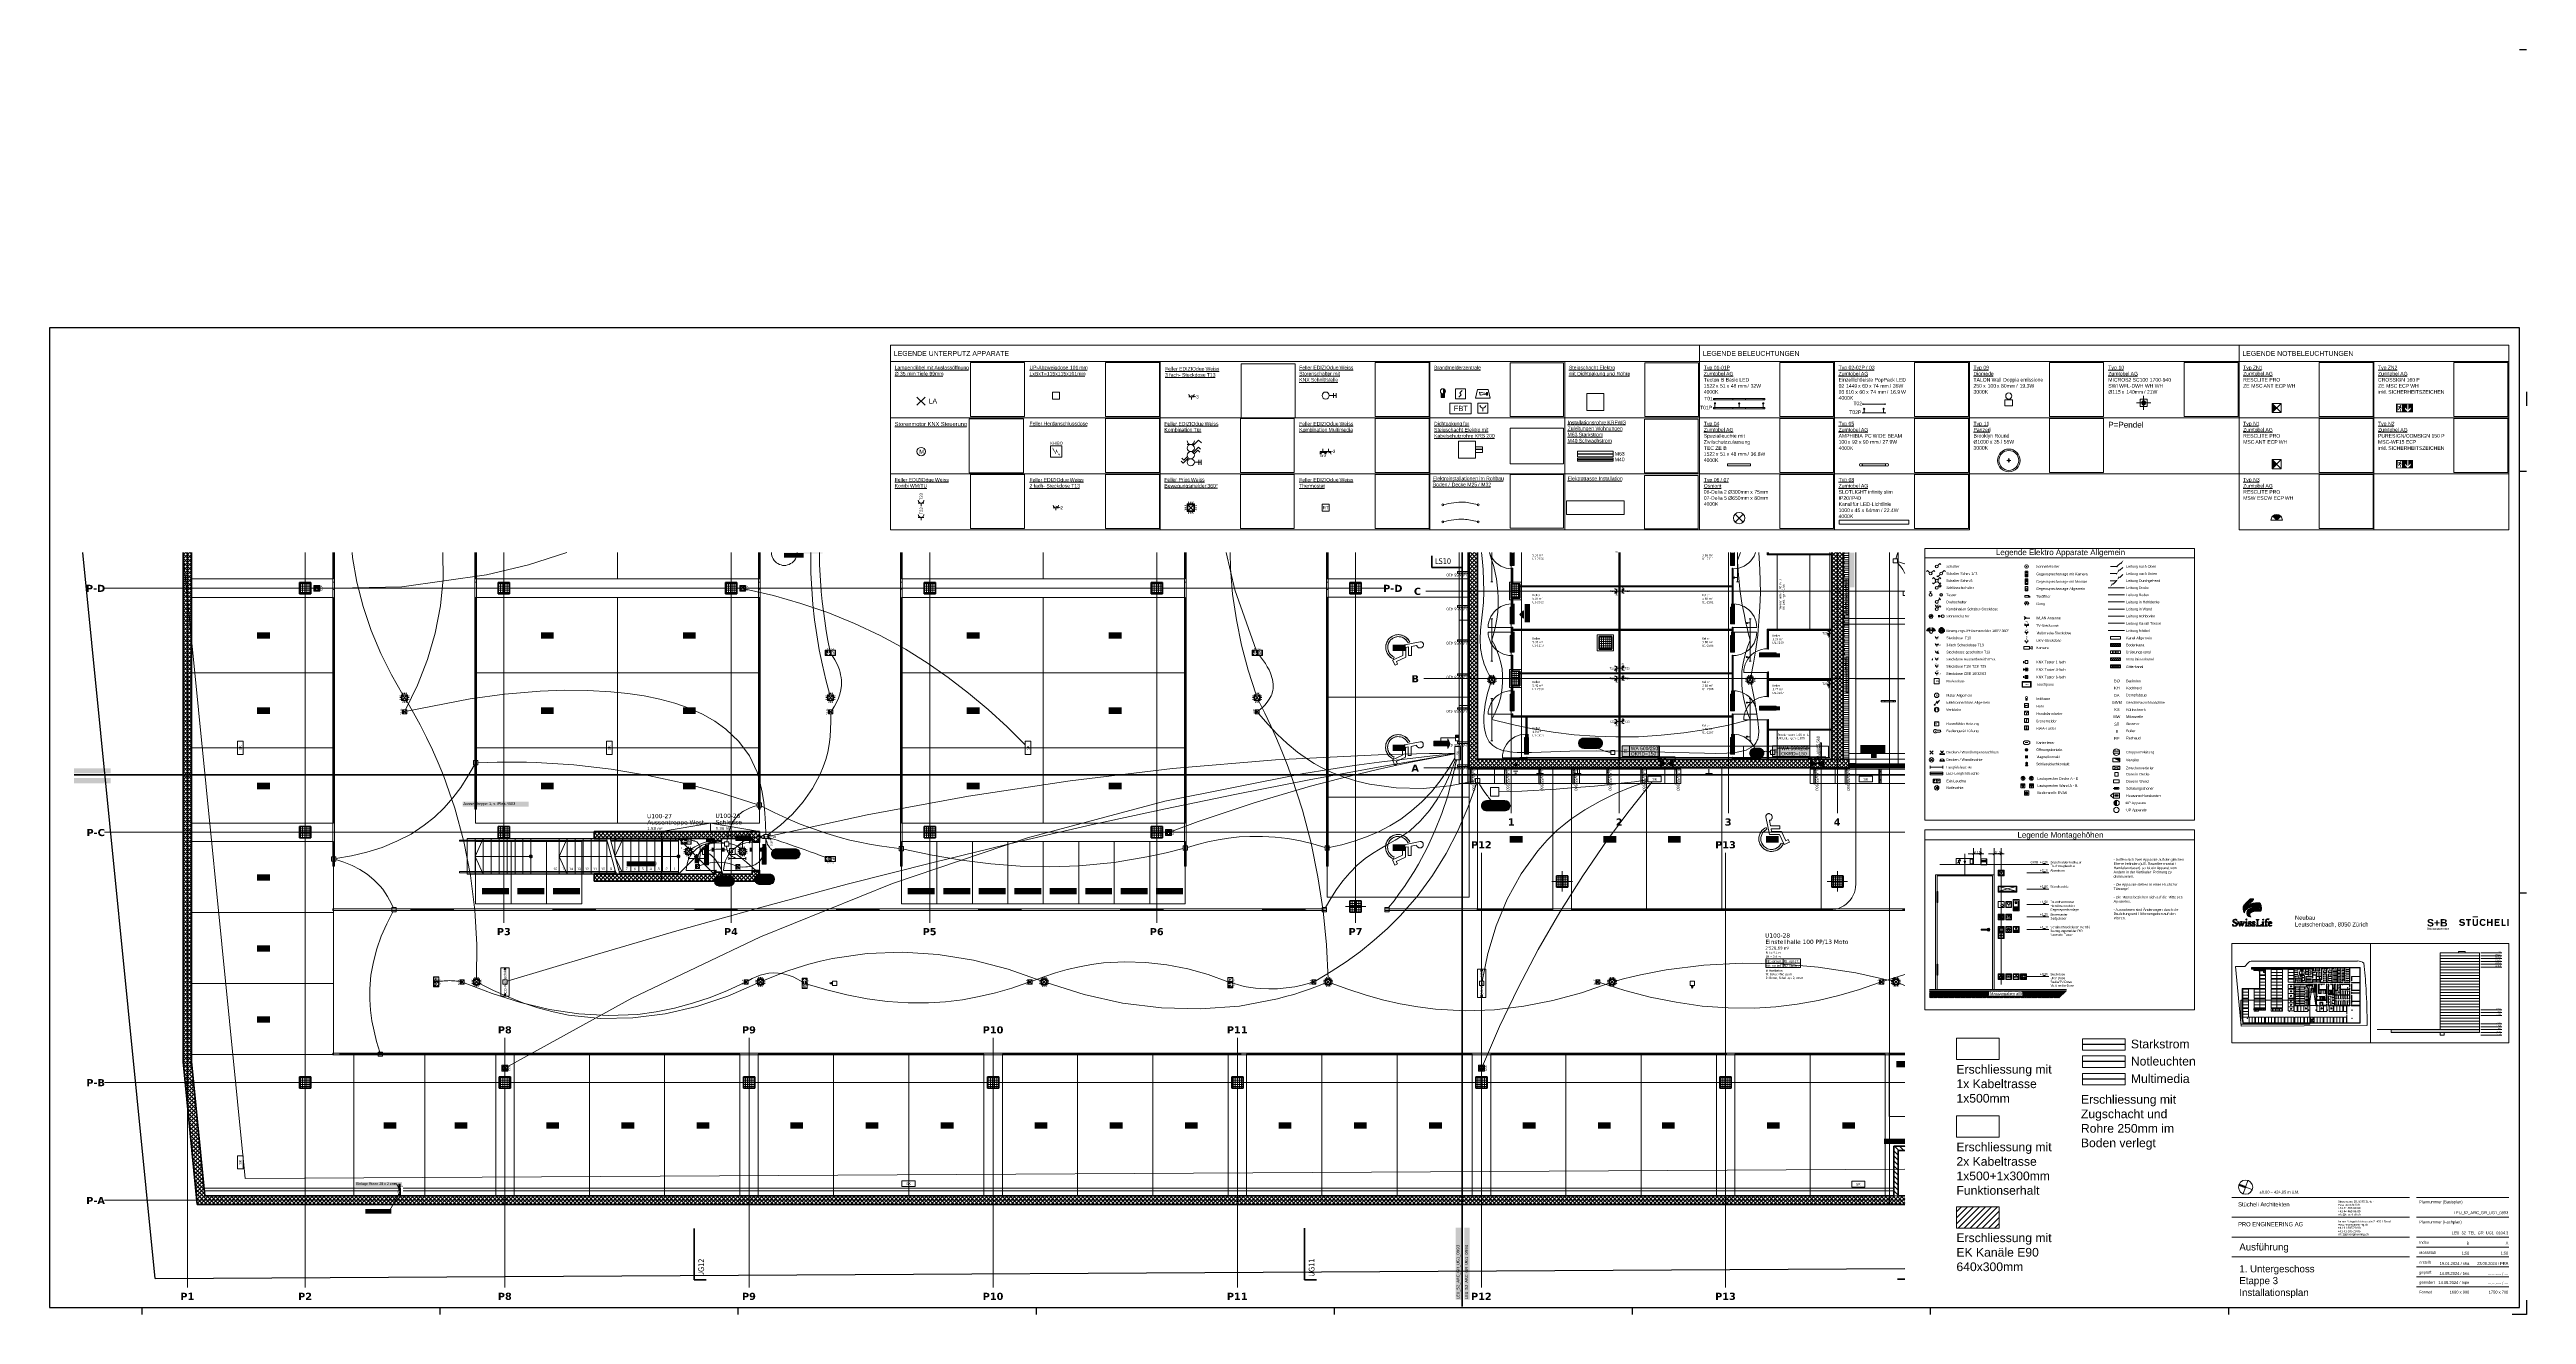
# Model space of a CAD drawing. Extents: x -1132 to 613, y -179 to 712.
import ezdxf
from ezdxf.lldxf.tags import DXFTag

# ---------------------------------------------------------------- set-up
doc = ezdxf.new("R2010")
doc.units = 0
doc.linetypes.add('_Hiddenline_', pattern=[3, 2, -1])
doc.layers.get('0').update_dxf_attribs({"lineweight": 13})
for name, color, linetype, lineweight, true_color in [('A-____-MATC-OTLN', 7, 'Strichpunkt - Mittel', 40, 0x0080ff), ('A-DETL-____-OTLN', 5, 'Continuous', 9, 0x0000ff), ('C-PROP-LINE-OTLN', 7, '_Grundgrenze_', 25, 0x800000), ('EL01_WAN_Aussparung Wand', 7, 'Continuous', 13, 0x7f5f3f), ('EL01_WAN_Aussparung Wand Text', 7, 'Continuous', 13, 0x7f5f3f), ('EL01_WAN_Brandmeldeanlagen', 7, 'Continuous', 13, 0xff8000), ('EL01_WAN_BUS-KNX', 7, 'Continuous', 13, 0xcc0099), ('EL01_WAN_CO-Anlage', 7, 'Continuous', 13, 0x993300), ('EL01_WAN_E-Mobility', 1, 'Continuous', 13, 0xff0000), ('EL01_WAN_Feuwehrfunktantenne', 7, 'Continuous', 13, 0x993300), ('EL01_WAN_HLKS', 5, 'Continuous', 13, 0x0000ff), ('EL01_WAN_I0_Eclairage_de_securité', 7, 'Continuous', 13, 0x009900), ('EL01_WAN_Kraft', 1, 'Continuous', 13, 0xff0000), ('EL01_WAN_Leitung_Brandmeldeanlagen', 7, 'Continuous', 13, 0xff8000), ('EL01_WAN_Leitung_BUS-KNX', 4, 'Continuous', 13, 0x00ffff), ('EL01_WAN_Leitung_E-Mobility', 1, 'Continuous', 13, 0xff0000), ('EL01_WAN_Leitung_HLKS', 5, 'Continuous', 13, 0x0000ff), ('EL01_WAN_Leitung_Kraft', 1, 'Continuous', 13, 0xff0000), ('EL01_WAN_Leitung_Licht', 7, 'Continuous', 13, 0x0080ff), ('EL01_WAN_Leitung_Notbeleuchtung', 7, 'Continuous', 13, 0x009900), ('EL01_WAN_Leuchten', 7, 'Continuous', 13, 0x0080ff), ('EL01_WAN_Licht', 7, 'Continuous', 13, 0x0080ff), ('EL01_WAN_Multimedia', 6, 'Continuous', 13, 0xff00ff), ('EL01_WAN_Notbeleuchtungen', 7, 'Continuous', 13, 0x009900), ('EL01_WAN_Notbeleuchtungentyp', 7, 'Continuous', 13, 0x009900), ('EL01_WAN_Potentialausgleich', 1, 'Continuous', 13, 0xff0000), ('EL01_WAN_Röhre', 7, 'Continuous', 13, 0xff6666), ('EL01_WAN_Schlaufkasten', 1, 'Continuous', 13, 0xff0000), ('EL01_WAN_Starkstrom', 1, 'Continuous', 13, 0xff0000), ('EL01_WAN_Storen', 1, 'Continuous', 13, 0xff0000), ('EL01_WAN_Trassen', 40, 'Continuous', 13, 0xffbf00), ('EL01_WAN_Trassen Befestigung', 7, 'Continuous', 13, 0xb2b200), ('EL01_WAN_Trassen Option 2', 7, 'Continuous', 13, 0xff6600), ('EL01_WAN_Verteiler', 1, 'Continuous', 13, 0xff0000), ('EL01_WANX_Bitmap', 1, 'Continuous', 13, 0xff0000), ('G-____-____-SYMB', 7, 'Strichpunkt - Weit', 5, 0x008080), ('L_Röhre Boden', 1, 'Continuous', 13, 0xff0000), ('S-GRID-____-IDEN', 7, 'Continuous', 9, 0x5555aa)]:
    doc.layers.add(name, color=color, linetype=linetype, lineweight=lineweight, true_color=true_color)
for name, color, linetype, lineweight in [('A-____-NOTE-TEXT', 7, 'Continuous', 9), ('A-AREA-____-IDEN', 7, 'Continuous', 5), ('A-DETL-____-HDLN', 7, '_Verdeckte Linien_', 9), ('A-DETL-____-THIN', 7, 'Continuous', 9), ('A-DOOR-____-IDEN', 7, 'Continuous', 5), ('A-DOOR-____-OTLN', 7, 'Continuous', 9), ('A-DOOR-FRAM-MCUT', 7, 'Continuous', 9), ('A-DOOR-OPNG-OTLN', 7, 'Continuous', 9), ('A-FLOR-____-OTLN', 7, 'Continuous', 9), ('A-FLOR-____-OVHD', 7, 'Strichpunkt - Fein', 9), ('A-FLOR-HRAL-MBND', 7, '_Verdeckte Linien_', 9), ('A-FLOR-HRAL-OTLN', 7, 'Continuous', 9), ('A-GENM-____-OTLN', 7, 'Continuous', 9), ('A-WALL-____-MCUT', 7, 'Continuous', 35), ('A-WALL-____-PATT', 7, 'Continuous', 35), ('A-WALL-FNSH-MCUT', 7, 'Continuous', 35), ('C-PRKG-____-IDEN', 7, 'Continuous', 5), ('C-PRKG-____-OTLN', 7, 'Continuous', 9), ('E-LITE-EQPM-OTLN', 7, 'Continuous', 9), ('EL01_WAN_I0_Legende', 7, 'Continuous', 13), ('EL01_WAN_PRO E_LEG_Apparate-A0PFDH8276', 7, 'Continuous', 13), ('EL01_WAN_ProE_LEG_Apparate', 7, 'Continuous', 13), ('EL01_WAN_Rahmen', 7, 'Continuous', 13), ('EL01_WAN_Text', 7, 'Continuous', 13), ('G-____-TTLB-OTLN', 7, 'Continuous', 13), ('G-____-TTLB-THIN', 7, 'Continuous', 13), ('G-XREF-____-OTLN', 7, 'Continuous', 13), ('I-WALL-____-OTLN', 7, 'Continuous', 9), ('M-EQPM-____-OTLN', 7, 'Continuous', 9), ('ProE_LEG_Montagehöhe', 7, 'Continuous', 13), ('S-COLS-____-MCUT', 7, 'Continuous', 35), ('S-COLS-____-OTLN', 7, 'Continuous', 9), ('S-GRID-____-OTLN', 7, 'Continuous', 5), ('S-STRS-____-IDEN', 7, 'Continuous', 9), ('S-STRS-____-MBND', 7, '_Strichpunkt - Fein', 9), ('S-STRS-____-OTLN', 7, 'Continuous', 9), ('Text', 7, 'Continuous', 5)]:
    doc.layers.add(name, color=color, linetype=linetype, lineweight=lineweight)
doc.styles.add('Arial_10', font='arial.ttf', dxfattribs={"height": 6.884731})
doc.styles.add('Arial_11', font='arial.ttf', dxfattribs={"width": 0.98, "height": 0.002})
doc.styles.add('Arial_14', font='arial.ttf', dxfattribs={"width": 0.975, "height": 0.01})
doc.styles.add('Arial_7', font='arial.ttf', dxfattribs={"width": 0.98, "height": 0.006})
doc.styles.add('Arial_8', font='arial.ttf', dxfattribs={"height": 2.950599})
doc.styles.get("Standard").update_dxf_attribs({"font": 'arial.ttf'})
tags = doc.linetypes.add('_Grundgrenze_', pattern=[0.45, 0.2, -0.05, 0.05, -0.05, 0.05, -0.05]).pattern_tags.tags
tags[14:15] = [DXFTag(74, 4), DXFTag(75, 0), DXFTag(340, '0'), DXFTag(46, 1.0), DXFTag(50, 0.0), DXFTag(44, 0.0), DXFTag(45, 0.0)]
tags[12:13] = [DXFTag(74, 4), DXFTag(75, 0), DXFTag(340, '0'), DXFTag(46, 1.0), DXFTag(50, 0.0), DXFTag(44, 0.0), DXFTag(45, 0.0)]
tags[10:11] = [DXFTag(74, 4), DXFTag(75, 0), DXFTag(340, '0'), DXFTag(46, 1.0), DXFTag(50, 0.0), DXFTag(44, 0.0), DXFTag(45, 0.0)]
tags[8:9] = [DXFTag(74, 4), DXFTag(75, 0), DXFTag(340, '0'), DXFTag(46, 1.0), DXFTag(50, 0.0), DXFTag(44, 0.0), DXFTag(45, 0.0)]
tags[6:7] = [DXFTag(74, 4), DXFTag(75, 0), DXFTag(340, '0'), DXFTag(46, 1.0), DXFTag(50, 0.0), DXFTag(44, 0.0), DXFTag(45, 0.0)]
tags[4:5] = [DXFTag(74, 4), DXFTag(75, 0), DXFTag(340, '0'), DXFTag(46, 1.0), DXFTag(50, 0.0), DXFTag(44, 0.0), DXFTag(45, 0.0)]
tags = doc.linetypes.add('_Rasterlinie_', pattern=[0.375, 0.2, -0.05, 0.075, -0.05]).pattern_tags.tags
tags[10:11] = [DXFTag(74, 4), DXFTag(75, 0), DXFTag(340, '0'), DXFTag(46, 1.0), DXFTag(50, 0.0), DXFTag(44, 0.0), DXFTag(45, 0.0)]
tags[8:9] = [DXFTag(74, 4), DXFTag(75, 0), DXFTag(340, '0'), DXFTag(46, 1.0), DXFTag(50, 0.0), DXFTag(44, 0.0), DXFTag(45, 0.0)]
tags[6:7] = [DXFTag(74, 4), DXFTag(75, 0), DXFTag(340, '0'), DXFTag(46, 1.0), DXFTag(50, 0.0), DXFTag(44, 0.0), DXFTag(45, 0.0)]
tags[4:5] = [DXFTag(74, 4), DXFTag(75, 0), DXFTag(340, '0'), DXFTag(46, 1.0), DXFTag(50, 0.0), DXFTag(44, 0.0), DXFTag(45, 0.0)]
tags = doc.linetypes.add('_Schnittlinie_', pattern=[0.3, 0.15, -0.05, 0.05, -0.05]).pattern_tags.tags
tags[10:11] = [DXFTag(74, 4), DXFTag(75, 0), DXFTag(340, '0'), DXFTag(46, 1.0), DXFTag(50, 0.0), DXFTag(44, 0.0), DXFTag(45, 0.0)]
tags[8:9] = [DXFTag(74, 4), DXFTag(75, 0), DXFTag(340, '0'), DXFTag(46, 1.0), DXFTag(50, 0.0), DXFTag(44, 0.0), DXFTag(45, 0.0)]
tags[6:7] = [DXFTag(74, 4), DXFTag(75, 0), DXFTag(340, '0'), DXFTag(46, 1.0), DXFTag(50, 0.0), DXFTag(44, 0.0), DXFTag(45, 0.0)]
tags[4:5] = [DXFTag(74, 4), DXFTag(75, 0), DXFTag(340, '0'), DXFTag(46, 1.0), DXFTag(50, 0.0), DXFTag(44, 0.0), DXFTag(45, 0.0)]
tags = doc.linetypes.add('_Strichliert - Fein_', pattern=[0.15, 0.1, -0.05]).pattern_tags.tags
tags[6:7] = [DXFTag(74, 4), DXFTag(75, 0), DXFTag(340, '0'), DXFTag(46, 1.0), DXFTag(50, 0.0), DXFTag(44, 0.0), DXFTag(45, 0.0)]
tags[4:5] = [DXFTag(74, 4), DXFTag(75, 0), DXFTag(340, '0'), DXFTag(46, 1.0), DXFTag(50, 0.0), DXFTag(44, 0.0), DXFTag(45, 0.0)]
tags = doc.linetypes.add('_Strichpunkt - Fein', pattern=[0.2, 0.1, -0.05, 0, -0.05]).pattern_tags.tags
tags[10:11] = [DXFTag(74, 4), DXFTag(75, 0), DXFTag(340, '0'), DXFTag(46, 1.0), DXFTag(50, 0.0), DXFTag(44, 0.0), DXFTag(45, 0.0)]
tags[8:9] = [DXFTag(74, 4), DXFTag(75, 0), DXFTag(340, '0'), DXFTag(46, 1.0), DXFTag(50, 0.0), DXFTag(44, 0.0), DXFTag(45, 0.0)]
tags[6:7] = [DXFTag(74, 4), DXFTag(75, 0), DXFTag(340, '0'), DXFTag(46, 1.0), DXFTag(50, 0.0), DXFTag(44, 0.0), DXFTag(45, 0.0)]
tags[4:5] = [DXFTag(74, 4), DXFTag(75, 0), DXFTag(340, '0'), DXFTag(46, 1.0), DXFTag(50, 0.0), DXFTag(44, 0.0), DXFTag(45, 0.0)]
tags = doc.linetypes.add('_Strichpunkt - Mittel_', pattern=[0.35, 0.15, -0.1, 0, -0.1]).pattern_tags.tags
tags[10:11] = [DXFTag(74, 4), DXFTag(75, 0), DXFTag(340, '0'), DXFTag(46, 1.0), DXFTag(50, 0.0), DXFTag(44, 0.0), DXFTag(45, 0.0)]
tags[8:9] = [DXFTag(74, 4), DXFTag(75, 0), DXFTag(340, '0'), DXFTag(46, 1.0), DXFTag(50, 0.0), DXFTag(44, 0.0), DXFTag(45, 0.0)]
tags[6:7] = [DXFTag(74, 4), DXFTag(75, 0), DXFTag(340, '0'), DXFTag(46, 1.0), DXFTag(50, 0.0), DXFTag(44, 0.0), DXFTag(45, 0.0)]
tags[4:5] = [DXFTag(74, 4), DXFTag(75, 0), DXFTag(340, '0'), DXFTag(46, 1.0), DXFTag(50, 0.0), DXFTag(44, 0.0), DXFTag(45, 0.0)]
tags = doc.linetypes.add('_Verdeckte Linien_', pattern=[0.15, 0.1, -0.05]).pattern_tags.tags
tags[6:7] = [DXFTag(74, 4), DXFTag(75, 0), DXFTag(340, '0'), DXFTag(46, 1.0), DXFTag(50, 0.0), DXFTag(44, 0.0), DXFTag(45, 0.0)]
tags[4:5] = [DXFTag(74, 4), DXFTag(75, 0), DXFTag(340, '0'), DXFTag(46, 1.0), DXFTag(50, 0.0), DXFTag(44, 0.0), DXFTag(45, 0.0)]
tags = doc.linetypes.add('ACAD_ISO10W100', pattern=[18, 12, -3, 0, -3]).pattern_tags.tags
tags[10:11] = [DXFTag(74, 4), DXFTag(75, 0), DXFTag(340, '0'), DXFTag(46, 0.0), DXFTag(50, 0.0), DXFTag(44, 0.0), DXFTag(45, 0.0)]
tags[8:9] = [DXFTag(74, 4), DXFTag(75, 0), DXFTag(340, '0'), DXFTag(46, 0.0), DXFTag(50, 0.0), DXFTag(44, 0.0), DXFTag(45, 0.0)]
tags[6:7] = [DXFTag(74, 4), DXFTag(75, 0), DXFTag(340, '0'), DXFTag(46, 0.0), DXFTag(50, 0.0), DXFTag(44, 0.0), DXFTag(45, 0.0)]
tags[4:5] = [DXFTag(74, 4), DXFTag(75, 0), DXFTag(340, '0'), DXFTag(46, 0.0), DXFTag(50, 0.0), DXFTag(44, 0.0), DXFTag(45, 0.0)]
tags = doc.linetypes.add('fein_strichliert', pattern=[4, 1, -2, 1]).pattern_tags.tags
tags[8:9] = [DXFTag(74, 4), DXFTag(75, 0), DXFTag(340, '0'), DXFTag(46, 0.0), DXFTag(50, 0.0), DXFTag(44, 0.0), DXFTag(45, 0.0)]
tags[6:7] = [DXFTag(74, 4), DXFTag(75, 0), DXFTag(340, '0'), DXFTag(46, 0.0), DXFTag(50, 0.0), DXFTag(44, 0.0), DXFTag(45, 0.0)]
tags[4:5] = [DXFTag(74, 4), DXFTag(75, 0), DXFTag(340, '0'), DXFTag(46, 0.0), DXFTag(50, 0.0), DXFTag(44, 0.0), DXFTag(45, 0.0)]
tags = doc.linetypes.add('Gestrichelt', pattern=[0.1, 0.05, -0.05]).pattern_tags.tags
tags[6:7] = [DXFTag(74, 4), DXFTag(75, 0), DXFTag(340, '0'), DXFTag(46, 1.0), DXFTag(50, 0.0), DXFTag(44, 0.0), DXFTag(45, 0.0)]
tags[4:5] = [DXFTag(74, 4), DXFTag(75, 0), DXFTag(340, '0'), DXFTag(46, 1.0), DXFTag(50, 0.0), DXFTag(44, 0.0), DXFTag(45, 0.0)]
tags = doc.linetypes.add('GETRENNT', pattern=[31.75, 12.7, -6.35, 0, -6.35, 0, -6.35]).pattern_tags.tags
tags[14:15] = [DXFTag(74, 4), DXFTag(75, 0), DXFTag(340, '0'), DXFTag(46, 0.0), DXFTag(50, 0.0), DXFTag(44, 0.0), DXFTag(45, 0.0)]
tags[12:13] = [DXFTag(74, 4), DXFTag(75, 0), DXFTag(340, '0'), DXFTag(46, 0.0), DXFTag(50, 0.0), DXFTag(44, 0.0), DXFTag(45, 0.0)]
tags[10:11] = [DXFTag(74, 4), DXFTag(75, 0), DXFTag(340, '0'), DXFTag(46, 0.0), DXFTag(50, 0.0), DXFTag(44, 0.0), DXFTag(45, 0.0)]
tags[8:9] = [DXFTag(74, 4), DXFTag(75, 0), DXFTag(340, '0'), DXFTag(46, 0.0), DXFTag(50, 0.0), DXFTag(44, 0.0), DXFTag(45, 0.0)]
tags[6:7] = [DXFTag(74, 4), DXFTag(75, 0), DXFTag(340, '0'), DXFTag(46, 0.0), DXFTag(50, 0.0), DXFTag(44, 0.0), DXFTag(45, 0.0)]
tags[4:5] = [DXFTag(74, 4), DXFTag(75, 0), DXFTag(340, '0'), DXFTag(46, 0.0), DXFTag(50, 0.0), DXFTag(44, 0.0), DXFTag(45, 0.0)]
tags = doc.linetypes.add('gewundene_Leitung', pattern='A,0.002,[130,ltypeshp.shx,S=0.32,R=-18.43,X=1.9,Y=-0.3],-0.2,[130,ltypeshp.shx,S=0.44,R=-63.43,X=1.2,Y=-0.8],-0.2,[130,ltypeshp.shx,S=0.44,R=-116.57,X=0.2,Y=-0.8],-0.2,[130,ltypeshp.shx,S=0.32,R=-161.57,X=-0.5,Y=-0.3],-0.2,[130,ltypeshp.shx,S=1.68,R=-17.35,X=-0.31,Y=1.6],-0.2,[130,ltypeshp.shx,S=1.56,R=-45,X=1.08,Y=4.3],-0.2,[130,ltypeshp.shx,S=1.44,R=-77.91,X=3.39,Y=5.7],-0.2,[130,ltypeshp.shx,S=1.62,R=-100.62,X=6.2,Y=5.7],-0.2,[130,ltypeshp.shx,S=1.56,R=-135,X=8.7,Y=4.3],-8.422,[130,ltypeshp.shx,S=1.62,R=-169.38,X=1.678,Y=1.6],0.002', length=10.026).pattern_tags.tags
tags[84:85] = [DXFTag(74, 4), DXFTag(75, 0), DXFTag(340, '0'), DXFTag(46, 0.0), DXFTag(50, 0.0), DXFTag(44, 0.0), DXFTag(45, 0.0)]
tags = doc.linetypes.add('Grundrissdarstellung Sturz', pattern=[0.25, 0.15, -0.05, 0, -0.05]).pattern_tags.tags
tags[10:11] = [DXFTag(74, 4), DXFTag(75, 0), DXFTag(340, '0'), DXFTag(46, 1.0), DXFTag(50, 0.0), DXFTag(44, 0.0), DXFTag(45, 0.0)]
tags[8:9] = [DXFTag(74, 4), DXFTag(75, 0), DXFTag(340, '0'), DXFTag(46, 1.0), DXFTag(50, 0.0), DXFTag(44, 0.0), DXFTag(45, 0.0)]
tags[6:7] = [DXFTag(74, 4), DXFTag(75, 0), DXFTag(340, '0'), DXFTag(46, 1.0), DXFTag(50, 0.0), DXFTag(44, 0.0), DXFTag(45, 0.0)]
tags[4:5] = [DXFTag(74, 4), DXFTag(75, 0), DXFTag(340, '0'), DXFTag(46, 1.0), DXFTag(50, 0.0), DXFTag(44, 0.0), DXFTag(45, 0.0)]
tags = doc.linetypes.add('IMPORT-_Verdeckte Linien_', pattern=[0.003, 0.002, -0.001]).pattern_tags.tags
tags[6:7] = [DXFTag(74, 4), DXFTag(75, 0), DXFTag(340, '0'), DXFTag(46, 1.0), DXFTag(50, 0.0), DXFTag(44, 0.0), DXFTag(45, 0.0)]
tags[4:5] = [DXFTag(74, 4), DXFTag(75, 0), DXFTag(340, '0'), DXFTag(46, 1.0), DXFTag(50, 0.0), DXFTag(44, 0.0), DXFTag(45, 0.0)]
tags = doc.linetypes.add('IMPORT-Strichliert - Fein', pattern=[0.003, 0.002, -0.001]).pattern_tags.tags
tags[6:7] = [DXFTag(74, 4), DXFTag(75, 0), DXFTag(340, '0'), DXFTag(46, 1.0), DXFTag(50, 0.0), DXFTag(44, 0.0), DXFTag(45, 0.0)]
tags[4:5] = [DXFTag(74, 4), DXFTag(75, 0), DXFTag(340, '0'), DXFTag(46, 1.0), DXFTag(50, 0.0), DXFTag(44, 0.0), DXFTag(45, 0.0)]
tags = doc.linetypes.add('Punkte_Nova', pattern=[4.8, 0.4, 0.2, -4, 0.2]).pattern_tags.tags
tags[10:11] = [DXFTag(74, 4), DXFTag(75, 0), DXFTag(340, '0'), DXFTag(46, 0.0), DXFTag(50, 0.0), DXFTag(44, 0.0), DXFTag(45, 0.0)]
tags[8:9] = [DXFTag(74, 4), DXFTag(75, 0), DXFTag(340, '0'), DXFTag(46, 0.0), DXFTag(50, 0.0), DXFTag(44, 0.0), DXFTag(45, 0.0)]
tags[6:7] = [DXFTag(74, 4), DXFTag(75, 0), DXFTag(340, '0'), DXFTag(46, 0.0), DXFTag(50, 0.0), DXFTag(44, 0.0), DXFTag(45, 0.0)]
tags[4:5] = [DXFTag(74, 4), DXFTag(75, 0), DXFTag(340, '0'), DXFTag(46, 0.0), DXFTag(50, 0.0), DXFTag(44, 0.0), DXFTag(45, 0.0)]
tags = doc.linetypes.add('Strich_Slash', pattern='A,8,-4,[130,ltypeshp.shx,S=2.06,R=-29.05,X=-2,Y=0],8', length=20).pattern_tags.tags
tags[14:15] = [DXFTag(74, 4), DXFTag(75, 0), DXFTag(340, '0'), DXFTag(46, 0.0), DXFTag(50, 0.0), DXFTag(44, 0.0), DXFTag(45, 0.0)]
tags[4:5] = [DXFTag(74, 4), DXFTag(75, 0), DXFTag(340, '0'), DXFTag(46, 0.0), DXFTag(50, 0.0), DXFTag(44, 0.0), DXFTag(45, 0.0)]
tags = doc.linetypes.add('STRICHLINIE', pattern=[19.05, 12.7, -6.35]).pattern_tags.tags
tags[6:7] = [DXFTag(74, 4), DXFTag(75, 0), DXFTag(340, '0'), DXFTag(46, 0.0), DXFTag(50, 0.0), DXFTag(44, 0.0), DXFTag(45, 0.0)]
tags[4:5] = [DXFTag(74, 4), DXFTag(75, 0), DXFTag(340, '0'), DXFTag(46, 0.0), DXFTag(50, 0.0), DXFTag(44, 0.0), DXFTag(45, 0.0)]
tags = doc.linetypes.add('STRICHPUNKT', pattern=[25.4, 12.7, -6.35, 0, -6.35]).pattern_tags.tags
tags[10:11] = [DXFTag(74, 4), DXFTag(75, 0), DXFTag(340, '0'), DXFTag(46, 0.0), DXFTag(50, 0.0), DXFTag(44, 0.0), DXFTag(45, 0.0)]
tags[8:9] = [DXFTag(74, 4), DXFTag(75, 0), DXFTag(340, '0'), DXFTag(46, 0.0), DXFTag(50, 0.0), DXFTag(44, 0.0), DXFTag(45, 0.0)]
tags[6:7] = [DXFTag(74, 4), DXFTag(75, 0), DXFTag(340, '0'), DXFTag(46, 0.0), DXFTag(50, 0.0), DXFTag(44, 0.0), DXFTag(45, 0.0)]
tags[4:5] = [DXFTag(74, 4), DXFTag(75, 0), DXFTag(340, '0'), DXFTag(46, 0.0), DXFTag(50, 0.0), DXFTag(44, 0.0), DXFTag(45, 0.0)]
tags = doc.linetypes.add('Strichpunkt - Fein', pattern=[0.2, 0.1, -0.05, 0, -0.05]).pattern_tags.tags
tags[10:11] = [DXFTag(74, 4), DXFTag(75, 0), DXFTag(340, '0'), DXFTag(46, 1.0), DXFTag(50, 0.0), DXFTag(44, 0.0), DXFTag(45, 0.0)]
tags[8:9] = [DXFTag(74, 4), DXFTag(75, 0), DXFTag(340, '0'), DXFTag(46, 1.0), DXFTag(50, 0.0), DXFTag(44, 0.0), DXFTag(45, 0.0)]
tags[6:7] = [DXFTag(74, 4), DXFTag(75, 0), DXFTag(340, '0'), DXFTag(46, 1.0), DXFTag(50, 0.0), DXFTag(44, 0.0), DXFTag(45, 0.0)]
tags[4:5] = [DXFTag(74, 4), DXFTag(75, 0), DXFTag(340, '0'), DXFTag(46, 1.0), DXFTag(50, 0.0), DXFTag(44, 0.0), DXFTag(45, 0.0)]
tags = doc.linetypes.add('Strichpunkt - Mittel', pattern=[0.35, 0.15, -0.1, 0, -0.1]).pattern_tags.tags
tags[10:11] = [DXFTag(74, 4), DXFTag(75, 0), DXFTag(340, '0'), DXFTag(46, 1.0), DXFTag(50, 0.0), DXFTag(44, 0.0), DXFTag(45, 0.0)]
tags[8:9] = [DXFTag(74, 4), DXFTag(75, 0), DXFTag(340, '0'), DXFTag(46, 1.0), DXFTag(50, 0.0), DXFTag(44, 0.0), DXFTag(45, 0.0)]
tags[6:7] = [DXFTag(74, 4), DXFTag(75, 0), DXFTag(340, '0'), DXFTag(46, 1.0), DXFTag(50, 0.0), DXFTag(44, 0.0), DXFTag(45, 0.0)]
tags[4:5] = [DXFTag(74, 4), DXFTag(75, 0), DXFTag(340, '0'), DXFTag(46, 1.0), DXFTag(50, 0.0), DXFTag(44, 0.0), DXFTag(45, 0.0)]
tags = doc.linetypes.add('Strichpunkt - Weit', pattern=[0.5, 0.2, -0.15, 0, -0.15]).pattern_tags.tags
tags[10:11] = [DXFTag(74, 4), DXFTag(75, 0), DXFTag(340, '0'), DXFTag(46, 1.0), DXFTag(50, 0.0), DXFTag(44, 0.0), DXFTag(45, 0.0)]
tags[8:9] = [DXFTag(74, 4), DXFTag(75, 0), DXFTag(340, '0'), DXFTag(46, 1.0), DXFTag(50, 0.0), DXFTag(44, 0.0), DXFTag(45, 0.0)]
tags[6:7] = [DXFTag(74, 4), DXFTag(75, 0), DXFTag(340, '0'), DXFTag(46, 1.0), DXFTag(50, 0.0), DXFTag(44, 0.0), DXFTag(45, 0.0)]
tags[4:5] = [DXFTag(74, 4), DXFTag(75, 0), DXFTag(340, '0'), DXFTag(46, 1.0), DXFTag(50, 0.0), DXFTag(44, 0.0), DXFTag(45, 0.0)]
tags = doc.linetypes.add('STRICHPUNKT2', pattern=[12.7, 6.35, -3.175, 0, -3.175]).pattern_tags.tags
tags[10:11] = [DXFTag(74, 4), DXFTag(75, 0), DXFTag(340, '0'), DXFTag(46, 0.0), DXFTag(50, 0.0), DXFTag(44, 0.0), DXFTag(45, 0.0)]
tags[8:9] = [DXFTag(74, 4), DXFTag(75, 0), DXFTag(340, '0'), DXFTag(46, 0.0), DXFTag(50, 0.0), DXFTag(44, 0.0), DXFTag(45, 0.0)]
tags[6:7] = [DXFTag(74, 4), DXFTag(75, 0), DXFTag(340, '0'), DXFTag(46, 0.0), DXFTag(50, 0.0), DXFTag(44, 0.0), DXFTag(45, 0.0)]
tags[4:5] = [DXFTag(74, 4), DXFTag(75, 0), DXFTag(340, '0'), DXFTag(46, 0.0), DXFTag(50, 0.0), DXFTag(44, 0.0), DXFTag(45, 0.0)]
picture_1 = doc.add_image_def('image1.png', size_in_pixel=(460, 460))
picture_2 = doc.add_image_def('image2', size_in_pixel=(1181, 1181))
picture_3 = doc.add_image_def('image3.png', size_in_pixel=(320, 320))
picture_4 = doc.add_image_def('image4.jpg', size_in_pixel=(300, 300))
picture_5 = doc.add_image_def('image5.jpg', size_in_pixel=(282, 178))
picture_6 = doc.add_image_def('image6.jpg', size_in_pixel=(242, 147))
picture_7 = doc.add_image_def('image7.png', size_in_pixel=(400, 284))
picture_8 = doc.add_image_def('image8.jpg', size_in_pixel=(1600, 1200))
picture_9 = doc.add_image_def('image9.jpg', size_in_pixel=(800, 553))
picture_10 = doc.add_image_def('image10.jpg', size_in_pixel=(2000, 1500))
picture_11 = doc.add_image_def('image11.jpg', size_in_pixel=(1000, 750))
picture_12 = doc.add_image_def('image12.jpg', size_in_pixel=(512, 512))
picture_13 = doc.add_image_def('image13.png', size_in_pixel=(320, 320))
picture_14 = doc.add_image_def('image14.png', size_in_pixel=(320, 320))
picture_15 = doc.add_image_def('image15.png', size_in_pixel=(320, 320))
picture_16 = doc.add_image_def('image16.png', size_in_pixel=(320, 320))
picture_17 = doc.add_image_def('image17.png', size_in_pixel=(460, 460))
picture_18 = doc.add_image_def('image18.png', size_in_pixel=(460, 460))
picture_19 = doc.add_image_def('image19.jpg', size_in_pixel=(208, 208))
picture_20 = doc.add_image_def('image20.png', size_in_pixel=(340, 340))
picture_21 = doc.add_image_def('image21.jpg', size_in_pixel=(740, 416))
picture_22 = doc.add_image_def('image22.jpg', size_in_pixel=(225, 225))
picture_23 = doc.add_image_def('image23.jpg', size_in_pixel=(512, 512))
picture_24 = doc.add_image_def('image24.jpg', size_in_pixel=(512, 512))
picture_25 = doc.add_image_def('image25.jpg', size_in_pixel=(450, 450))
picture_26 = doc.add_image_def('image26.jpg', size_in_pixel=(208, 208))
picture_27 = doc.add_image_def('image27.jpg', size_in_pixel=(204, 192))
picture_28 = doc.add_image_def('image28.jpg', size_in_pixel=(1200, 900))
picture_29 = doc.add_image_def('image29.jpg', size_in_pixel=(1000, 750))

# ---------------------------------------------------------------- blocks, each defined once
blk = doc.blocks.new('Blockreferenz-A0UJ358JXE')
at = {"layer": 'G-XREF-____-OTLN', "color": 18, "linetype": 'ByBlock', "lineweight": -2, "ltscale": 0.13, "true_color": 0x4c0000}
for p, q in [((411.7, 23.6), (407.5, 65.7)), ((407.5, 65.7), (414.1, 65.7)), ((414.1, 65.7), (416.2, 68)), ((419.5, 69.5), (493.5, 69.5)), ((500.3, 24.1), (411.7, 23.6))]:
    blk.add_line(p, q, dxfattribs=at)
at = {"layer": 'G-XREF-____-OTLN', "color": 0, "linetype": 'ByBlock', "lineweight": -2, "ltscale": 0.13}
for p, q in [((495.5, 65), (418.9, 65)), ((418.9, 65), (418.9, 63.8)), ((418.9, 63.8), (420.6, 63.8)), ((419.1, 64), (419.1, 64.8)), ((419.1, 64.8), (461.8, 64.8)), ((461.8, 64), (419.1, 64)), ((419.2, 64.8), (419.2, 64.7)), ((419.2, 64.7), (419.5, 64.7)), ((419.3, 64.7), (419.3, 64.8)), ((419.5, 64.7), (419.3, 64.7)), ((419.5, 64.7), (419.5, 64.8)), ((419.5, 64.8), (419.5, 64.7)), ((420.6, 62.8), (420.6, 63.8)), ((420.6, 63.8), (424.4, 63.8)), ((424.4, 62.8), (420.6, 62.8)), ((420.8, 63.8), (420.8, 62.8)), ((420.8, 62.8), (420.8, 63.8)), ((421, 63.8), (421, 62.8)), ((421, 62.8), (421, 63.8)), ((421.3, 63.8), (421.3, 62.8)), ((421.3, 62.8), (421.3, 63.8)), ((421.5, 63.8), (421.5, 62.8)), ((421.5, 62.8), (421.5, 63.8)), ((421.7, 63.8), (421.7, 62.8)), ((421.7, 62.8), (421.7, 63.8)), ((421.9, 63.8), (421.9, 62.8)), ((421.9, 62.8), (421.9, 63.8)), ((422.1, 63.8), (422.1, 62.8)), ((422.1, 62.8), (422.1, 63.8)), ((422.4, 63.8), (422.4, 62.8)), ((422.4, 62.8), (422.4, 63.8)), ((422.6, 63.8), (422.6, 62.8)), ((422.6, 62.8), (422.6, 63.8)), ((422.8, 63.8), (422.8, 62.8)), ((422.8, 62.8), (422.8, 63.8)), ((423, 63.8), (423, 62.8)), ((423, 62.8), (423, 63.8)), ((423.3, 63.8), (423.3, 62.8)), ((423.3, 62.8), (423.3, 63.8)), ((423.5, 63.8), (423.5, 62.8)), ((423.5, 62.8), (423.5, 63.8)), ((423.7, 63.8), (423.7, 62.8)), ((423.7, 62.8), (423.7, 63.8)), ((423.9, 63.8), (423.9, 62.8)), ((423.9, 62.8), (423.9, 63.8)), ((423.9, 62.8), (423.9, 62.6)), ((423.9, 62.6), (424.4, 62.6)), ((424.2, 63.8), (424.2, 62.8)), ((424.2, 62.8), (424.2, 63.8)), ((424.4, 63.8), (424.6, 62.8)), ((424.4, 63.8), (428.5, 63.8)), ((424.4, 63.7), (424.4, 62.8)), ((424.4, 62.8), (424.4, 63.7)), ((427.6, 62.8), (424.4, 62.8)), ((424.4, 62.6), (424.4, 50.2)), ((424.5, 63.8), (424.7, 62.8)), ((424.6, 63.3), (424.6, 63.8)), ((424.6, 62.9), (424.6, 62.8)), ((424.6, 62.8), (424.6, 62.9)), ((424.7, 59.7), (424.7, 62.6)), ((424.7, 62.6), (427.3, 62.6)), ((428.5, 59.7), (424.7, 59.7)), ((424.7, 50), (424.7, 59.5)), ((424.7, 59.5), (428.7, 59.5)), ((424.8, 62.8), (424.8, 63.8)), ((425.1, 62.8), (425.1, 63.8)), ((425.3, 62.8), (425.3, 63.8)), ((425.5, 62.8), (425.5, 63.8)), ((425.7, 62.8), (425.7, 63.8)), ((426, 62.8), (426, 63.8)), ((426.2, 62.8), (426.2, 63.8)), ((426.4, 62.8), (426.4, 63.8)), ((427.3, 62.6), (427.3, 61.4)), ((427.3, 61.4), (427.6, 61.4)), ((427.4, 63.3), (427.4, 63.2)), ((427.5, 63.3), (427.4, 63.3)), ((427.5, 63.3), (427.4, 63.3)), ((427.4, 63.3), (427.4, 63.2)), ((427.4, 63.2), (427.5, 63.2)), ((427.4, 63.2), (427.5, 63.2)), ((427.5, 63.2), (427.5, 63.3)), ((427.5, 63.2), (427.5, 63.3)), ((427.5, 61.6), (427.5, 62.6)), ((427.5, 62.6), (427.6, 62.6)), ((427.6, 61.6), (427.5, 61.6)), ((427.6, 62.6), (427.6, 62.8)), ((427.6, 62.8), (428.4, 62.8)), ((428.4, 62.6), (427.6, 62.6)), ((427.6, 61.4), (427.6, 61.6)), ((427.6, 61.6), (428.4, 61.6)), ((428.4, 61.4), (427.6, 61.4)), ((428, 57), (427.7, 57)), ((427.7, 57), (427.7, 56.7)), ((427.7, 56.7), (428, 56.7)), ((428, 56.7), (428, 57)), ((428.5, 62.8), (428.4, 62.8)), ((428.4, 62.8), (428.4, 62.6)), ((428.4, 62.6), (428.5, 62.6)), ((428.5, 61.6), (428.4, 61.6)), ((428.4, 61.6), (428.4, 61.4)), ((428.4, 61.4), (428.5, 61.4)), ((428.5, 63.8), (428.5, 62.8)), ((428.5, 62.6), (428.5, 62.5)), ((428.5, 62.5), (428.7, 62.5)), ((428.5, 61.6), (428.5, 62.5)), ((428.7, 61.6), (428.5, 61.6)), ((428.5, 61.6), (428.5, 61.6)), ((428.5, 61.4), (428.5, 59.7)), ((428.7, 62.5), (428.7, 63.8)), ((428.7, 63.8), (448.7, 63.8)), ((428.7, 62.5), (428.7, 61.6)), ((428.7, 59.5), (428.7, 61.6)), ((433.6, 57), (433.3, 57)), ((433.3, 57), (433.3, 56.7)), ((433.3, 56.7), (433.6, 56.7)), ((433.6, 56.7), (433.6, 57)), ((440, 57), (439.7, 57)), ((439.7, 57), (439.7, 56.7)), ((439.7, 56.7), (440, 56.7)), ((440, 56.7), (440, 57)), ((445.6, 57), (445.3, 57)), ((445.3, 57), (445.3, 56.7)), ((445.3, 56.7), (445.6, 56.7)), ((445.6, 56.7), (445.6, 57)), ((448.7, 63.8), (448.7, 54.2)), ((448.7, 57.3), (448.9, 57.3)), ((448.7, 54.2), (448.9, 54.2)), ((448.9, 53.3), (448.7, 53.3)), ((448.7, 53.3), (448.7, 38)), ((448.7, 53.2), (448.9, 53.2)), ((448.9, 52.9), (448.7, 52.9)), ((448.9, 62.5), (448.9, 63.8)), ((448.9, 63.8), (453.4, 63.8)), ((451.6, 62.6), (448.9, 62.6)), ((448.9, 62.5), (451.6, 62.5)), ((451.6, 62.5), (448.9, 62.5)), ((448.9, 57.5), (448.9, 62.5)), ((448.9, 61.3), (451.6, 61.3)), ((451.6, 61.3), (448.9, 61.3)), ((451.6, 61.3), (448.9, 61.3)), ((448.9, 60.1), (451.6, 60.1)), ((451.6, 60.1), (448.9, 60.1)), ((451.6, 60.1), (448.9, 60.1)), ((451.6, 58.9), (448.9, 58.9)), ((451.6, 58.9), (448.9, 58.9)), ((448.9, 58.8), (451.6, 58.8)), ((454.3, 57.5), (448.9, 57.5)), ((448.9, 54.5), (448.9, 57.3)), ((448.9, 57.3), (454.2, 57.3)), ((448.9, 54.5), (448.9, 54.3)), ((450, 54.5), (448.9, 54.5)), ((448.9, 54.2), (448.9, 54.3)), ((448.9, 54.3), (450, 54.3)), ((448.9, 53.2), (448.9, 53.3)), ((456.2, 53.2), (448.9, 53.2)), ((448.9, 38.3), (448.9, 52.9)), ((448.9, 52.9), (453.4, 52.9)), ((450, 64.8), (449.7, 65)), ((450.1, 58.7), (449.9, 58.7)), ((449.9, 58.7), (449.9, 58.4)), ((449.9, 58.4), (450.1, 58.4)), ((449.9, 57.3), (449.9, 56)), ((449.9, 56), (449.9, 57.3)), ((449.9, 56), (450, 56)), ((450.1, 56), (449.9, 56)), ((449.9, 56), (449.9, 55.6)), ((449.9, 55.6), (449.9, 55.2)), ((450, 55.6), (449.9, 55.6)), ((449.9, 55.2), (449.9, 55.6)), ((449.9, 55.6), (450.1, 55.6)), ((449.9, 55.2), (450, 55.2)), ((450, 54.6), (449.9, 54.6)), ((449.9, 54.6), (449.9, 54.5)), ((449.9, 54.5), (449.9, 54.6)), ((450, 56), (450, 57.3)), ((450, 55.5), (450, 55.6)), ((450, 55.2), (450, 55.5)), ((450, 55.5), (450.3, 55.5)), ((450.3, 55.5), (450, 55.5)), ((450.3, 55.5), (450, 55.5)), ((450, 55.5), (450, 55.5)), ((450, 54.5), (450, 54.6)), ((450, 54.3), (450, 54.5)), ((450.1, 58.4), (450.1, 58.7)), ((450.1, 55.6), (450.1, 56)), ((450.3, 55.5), (450.3, 55.5)), ((451, 63.8), (450.8, 64)), ((451, 55.5), (450.9, 55.5)), ((450.9, 55.5), (450.9, 55.5)), ((450.9, 55.5), (451.4, 55.5)), ((451.4, 55.5), (450.9, 55.5)), ((454.2, 54.5), (450.9, 54.5)), ((450.9, 54.5), (450.9, 54.3)), ((450.9, 54.3), (462.1, 54.3)), ((451, 57.3), (451, 55.5)), ((451, 55.5), (451, 57.3)), ((451, 55.5), (451, 57.3)), ((451.4, 55.5), (451, 55.5)), ((451, 55.5), (451, 55.5)), ((451.4, 55.5), (451.4, 55.5)), ((451.6, 63.8), (451.6, 63.2)), ((451.6, 63.2), (451.6, 63.8)), ((451.6, 63.2), (451.6, 63.8)), ((451.6, 63.2), (451.6, 63.2)), ((451.6, 62.4), (451.6, 62.6)), ((451.6, 62.6), (451.6, 62.6)), ((451.6, 62.6), (451.6, 62.6)), ((451.6, 62.4), (451.6, 62.6)), ((451.6, 62.6), (451.6, 62.5)), ((451.6, 62.5), (451.6, 62.4)), ((451.6, 62.4), (451.6, 62.4)), ((451.6, 60.8), (451.6, 61.9)), ((451.6, 61.9), (451.6, 61.9)), ((451.6, 61.9), (451.6, 61.3)), ((451.6, 60.8), (451.6, 61.9)), ((451.6, 61.3), (451.6, 60.8)), ((451.6, 61.3), (451.6, 61.3)), ((451.6, 60.8), (451.6, 60.8)), ((451.6, 60), (451.6, 60.2)), ((451.6, 60.2), (451.6, 60.2)), ((451.6, 60.2), (451.6, 60.1)), ((451.6, 60), (451.6, 60.2)), ((451.6, 60.1), (451.6, 60)), ((451.6, 60.1), (451.6, 60.1)), ((451.6, 60), (451.6, 60)), ((451.6, 59.2), (451.6, 59.4)), ((451.6, 59.4), (451.6, 59.4)), ((451.6, 59.4), (451.6, 58.9)), ((451.6, 59.4), (451.6, 58.8)), ((451.6, 58.8), (451.6, 59.2)), ((451.6, 59.2), (451.6, 59.2)), ((451.6, 59.2), (451.6, 59.2)), ((451.6, 59.2), (451.6, 59.2)), ((451.6, 59.2), (451.6, 59.2)), ((451.6, 59.2), (451.6, 59.2)), ((451.6, 58.9), (451.6, 58.9)), ((452.1, 55.5), (452, 55.5)), ((452, 55.5), (452, 55.5)), ((452, 55.5), (452.2, 55.5)), ((452.2, 55.5), (452, 55.5)), ((452.1, 57.3), (452.1, 55.5)), ((452.1, 55.5), (452.1, 57.3)), ((452.1, 55.5), (452.1, 57.3)), ((452.2, 55.5), (452.1, 55.5)), ((452.1, 55.5), (452.1, 55.5)), ((452.4, 59.2), (452.2, 59.2)), ((452.2, 59.2), (452.2, 59.2)), ((452.2, 59.2), (452.3, 59.2)), ((452.4, 59.2), (452.2, 59.2)), ((452.2, 55.5), (452.2, 55.5)), ((452.3, 57.5), (452.3, 59.2)), ((452.3, 59.2), (452.4, 59.2)), ((452.3, 59.2), (452.3, 57.5)), ((452.3, 57.5), (452.3, 59.2)), ((452.3, 59.2), (452.3, 59.2)), ((452.4, 59.2), (452.4, 59.2)), ((454.3, 62.3), (452.7, 62.3)), ((452.7, 62.3), (452.7, 62.2)), ((452.7, 62.2), (452.7, 62.3)), ((452.7, 62.3), (454.3, 62.3)), ((452.7, 62.2), (452.7, 62.3)), ((452.7, 62.3), (454.3, 62.3)), ((452.7, 62.2), (452.7, 62.2)), ((452.7, 60.2), (452.7, 61.6)), ((452.7, 61.6), (452.7, 61.6)), ((452.7, 61.6), (452.7, 60.1)), ((452.7, 60.1), (452.7, 61.6)), ((454.3, 60.2), (452.7, 60.2)), ((452.7, 60.1), (454.3, 60.1)), ((454.3, 60.1), (452.7, 60.1)), ((453.2, 55.5), (452.8, 55.5)), ((452.8, 55.5), (452.8, 55.5)), ((452.8, 55.5), (453.2, 55.5)), ((453.2, 55.5), (452.8, 55.5)), ((454.3, 59.2), (453, 59.2)), ((453, 59.2), (453, 59.2)), ((453, 59.2), (454.3, 59.2)), ((454.3, 59.2), (453, 59.2)), ((453.2, 57.3), (453.2, 55.5)), ((453.2, 55.2), (453.2, 57.3)), ((453.2, 55.2), (453.2, 57.3)), ((453.2, 55.5), (453.2, 55.2)), ((453.2, 55.5), (453.2, 55.5)), ((453.2, 55.2), (453.2, 55.2)), ((453.2, 54.5), (453.2, 54.6)), ((453.2, 54.6), (453.2, 54.6)), ((453.2, 54.6), (453.2, 54.5)), ((453.2, 54.5), (453.2, 54.6)), ((453.4, 63.8), (453.4, 63)), ((453.4, 63), (453.6, 63)), ((453.7, 58.7), (453.4, 58.7)), ((453.4, 58.7), (453.4, 58.3)), ((453.4, 58.3), (453.7, 58.3)), ((453.4, 52.9), (453.4, 52.7)), ((453.4, 52.7), (453.7, 52.7)), ((453.6, 63.1), (453.6, 63.8)), ((453.6, 63.8), (454.3, 63.8)), ((453.6, 63.3), (454.1, 63.3)), ((453.6, 63), (453.6, 63.1)), ((453.6, 63.1), (454.1, 63.1)), ((453.6, 63), (453.6, 63)), ((453.6, 63), (453.6, 63)), ((454.2, 63), (453.6, 63)), ((454.1, 63), (453.6, 63)), ((453.7, 58.3), (453.7, 58.7)), ((453.7, 52.7), (453.7, 52.9)), ((453.7, 52.9), (456.2, 52.9)), ((454.3, 63.7), (454.1, 63.7)), ((454.1, 63.7), (454.1, 63.4)), ((454.1, 63.4), (454.3, 63.4)), ((454.3, 63.3), (454.1, 63.3)), ((454.1, 63.3), (454.1, 63.1)), ((454.1, 63.1), (454.1, 63.1)), ((454.1, 63.1), (454.1, 63)), ((454.1, 63), (454.2, 63)), ((454.2, 63.4), (454.2, 63.6)), ((454.2, 63.6), (454.3, 63.6)), ((454.3, 63.4), (454.2, 63.4)), ((454.2, 63), (454.2, 63)), ((454.2, 63), (454.3, 63)), ((454.2, 57.3), (454.2, 54.3)), ((454.3, 63.8), (454.3, 63.3)), ((454.3, 63), (454.3, 60)), ((454.5, 60.3), (454.3, 60.5)), ((454.3, 60), (454.5, 60)), ((454.5, 59.3), (454.3, 59.3)), ((454.3, 59.3), (454.3, 57.5)), ((454.5, 63.3), (454.5, 63.8)), ((454.5, 63.8), (454.7, 63.8)), ((454.6, 63.7), (454.5, 63.7)), ((454.5, 63.6), (454.6, 63.6)), ((454.5, 63.4), (454.6, 63.4)), ((454.6, 63.4), (454.5, 63.4)), ((454.6, 63.3), (454.5, 63.3)), ((454.5, 60), (454.5, 63)), ((454.5, 63), (454.6, 63)), ((454.5, 62.3), (455.9, 62.3)), ((456, 62.3), (454.5, 62.3)), ((456, 62.3), (454.5, 62.3)), ((455.9, 60.2), (454.5, 60.2)), ((454.5, 60.1), (456, 60.1)), ((454.5, 60.1), (456, 60.1)), ((454.5, 54.5), (454.5, 59.3)), ((454.5, 59.2), (456.1, 59.2)), ((456.2, 59.2), (454.5, 59.2)), ((456.1, 59.2), (454.5, 59.2)), ((456.1, 57.8), (454.5, 57.8)), ((454.5, 57.7), (456.1, 57.7)), ((456.1, 57.7), (454.5, 57.7)), ((454.5, 55.8), (456.4, 55.8)), ((456.1, 55.8), (454.5, 55.8)), ((456.4, 55.8), (454.5, 55.8)), ((457.1, 54.5), (454.5, 54.5)), ((454.6, 63.4), (454.6, 63.7)), ((454.6, 63.6), (454.6, 63.4)), ((454.6, 63.1), (454.6, 63.3)), ((454.6, 63.3), (455.1, 63.3)), ((454.6, 63), (454.6, 63.1)), ((455.1, 63.1), (454.6, 63.1)), ((454.6, 63), (454.6, 63)), ((454.6, 63), (454.6, 63)), ((455.2, 63), (454.6, 63)), ((455.1, 63), (454.6, 63)), ((454.7, 63.8), (454.8, 63.8)), ((454.8, 63.8), (454.7, 63.8)), ((454.7, 63.8), (454.7, 63.8)), ((454.7, 63.8), (454.8, 63.8)), ((454.8, 63.9), (454.8, 63.8)), ((459.2, 63.9), (454.8, 63.9)), ((454.8, 63.8), (454.8, 63.9)), ((454.8, 63.8), (455.1, 63.8)), ((454.8, 63.8), (459.2, 63.8)), ((454.8, 63.8), (454.8, 63.8)), ((455.1, 63.8), (455.1, 63.1)), ((455.1, 63.1), (455.1, 63.1)), ((455.1, 63.1), (455.1, 63)), ((455.1, 63), (455.2, 63)), ((455.2, 63), (455.2, 63)), ((455.2, 63), (455.3, 63)), ((455.3, 63), (455.3, 63.8)), ((455.3, 63.8), (458.8, 63.8)), ((455.9, 62.3), (455.9, 62.2)), ((455.9, 62.2), (456, 62.2)), ((456, 61.6), (455.9, 61.6)), ((455.9, 61.6), (455.9, 60.2)), ((456, 62.2), (456, 62.3)), ((456, 62.2), (456, 62.3)), ((456, 60.1), (456, 61.6)), ((456, 60.1), (456, 61.6)), ((456.1, 59.2), (456.1, 58.4)), ((456.1, 58.4), (456.1, 59.2)), ((456.1, 58.4), (456.2, 58.4)), ((456.2, 57.9), (456.1, 57.9)), ((456.1, 57.9), (456.1, 57.8)), ((456.1, 57.7), (456.1, 57.9)), ((456.1, 57.8), (456.1, 57.7)), ((456.1, 57.7), (456.1, 57.7)), ((456.1, 57.7), (456.2, 57.7)), ((456.2, 57.1), (456.1, 57.1)), ((456.1, 57.1), (456.1, 55.8)), ((456.1, 55.8), (456.1, 57.1)), ((456.1, 55.8), (456.1, 55.8)), ((456.2, 58.4), (456.2, 59.2)), ((456.2, 57.7), (456.2, 57.9)), ((456.2, 55.8), (456.2, 57.1)), ((456.4, 55.8), (456.2, 55.8)), ((456.2, 52.9), (456.2, 53.2)), ((456.4, 55.8), (456.4, 55.8)), ((457, 63.8), (457, 62.6)), ((457, 62.6), (457, 63.8)), ((457, 62.6), (457.1, 62.6)), ((457.1, 62.1), (457, 62.1)), ((457, 62.1), (457, 60.8)), ((457, 60.8), (457, 62.1)), ((457, 60.8), (457.1, 60.8)), ((457.1, 60.2), (457, 60.2)), ((457, 60.2), (457, 60.1)), ((457, 60.1), (457, 60.2)), ((457, 60.1), (458.8, 60.1)), ((458.8, 60.1), (457, 60.1)), ((457.1, 55.8), (457, 55.8)), ((457, 55.8), (457, 55.8)), ((457, 55.8), (457.1, 55.8)), ((457.1, 55.8), (457, 55.8)), ((457.5, 53.2), (457, 53.2)), ((457, 53.2), (457, 52.9)), ((457, 52.9), (457.1, 52.9)), ((457.1, 62.6), (457.1, 63.8)), ((457.1, 62), (457.1, 62.1)), ((458.8, 62), (457.1, 62)), ((458.8, 62), (457.1, 62)), ((457.1, 62), (457.1, 62)), ((457.1, 60.8), (457.1, 61.9)), ((457.1, 61.9), (458.8, 61.9)), ((458.8, 60.2), (457.1, 60.2)), ((457.1, 60.2), (457.1, 60.2)), ((458.8, 58.7), (457.1, 58.7)), ((457.1, 58.7), (457.1, 54.5)), ((457.4, 57.4), (457.1, 57.6)), ((457.1, 52.9), (457.1, 53.2)), ((457.1, 52.9), (457.1, 52.7)), ((457.1, 52.7), (458.9, 49.4)), ((457.4, 56.5), (457.4, 58.5)), ((457.4, 58.5), (459, 58.5)), ((457.4, 57.5), (460.8, 57.5)), ((460.8, 57.5), (457.4, 57.5)), ((457.4, 57.5), (460.8, 57.5)), ((457.4, 56.5), (460.8, 56.5)), ((460.8, 56.5), (457.4, 56.5)), ((457.4, 56.5), (460.8, 56.5)), ((457.4, 54.5), (457.4, 56.5)), ((457.4, 55.5), (460.8, 55.5)), ((460.8, 55.5), (457.4, 55.5)), ((457.4, 55.5), (460.8, 55.5)), ((461.8, 54.5), (457.4, 54.5)), ((457.4, 52.8), (457.4, 53.2)), ((457.4, 53.1), (457.5, 53.1)), ((459.2, 49.4), (457.4, 52.8)), ((458.4, 52.7), (457.4, 52.7)), ((457.5, 53.1), (457.5, 53.2)), ((460.8, 53.2), (458.3, 53.2)), ((458.3, 53.2), (458.3, 53.1)), ((458.3, 53.1), (460.8, 53.1)), ((458.4, 51.9), (458.4, 52.7)), ((458.4, 52.7), (458.6, 52.7)), ((458.6, 52.7), (458.8, 52.7)), ((458.6, 51.9), (458.6, 52.7)), ((458.8, 63.8), (458.8, 60.1)), ((458.8, 60.1), (458.8, 59.6)), ((458.8, 59.6), (459, 59.6)), ((459, 58.8), (458.8, 58.8)), ((458.8, 58.8), (458.8, 58.7)), ((458.8, 52.7), (459.1, 52.7)), ((458.8, 51.9), (458.8, 52.7)), ((459, 59.6), (459, 63.8)), ((459, 63.8), (459.2, 63.8)), ((459, 62.6), (460.7, 62.6)), ((460.8, 62.6), (459, 62.6)), ((459, 62.6), (460.7, 62.6)), ((460.7, 61.2), (459, 61.2)), ((459, 61.2), (460.7, 61.2)), ((459, 61.1), (460.7, 61.1)), ((459, 59.7), (460.8, 59.7)), ((460.7, 59.7), (459, 59.7)), ((459, 59.7), (460.7, 59.7)), ((459, 58.5), (459, 58.8)), ((459, 58.5), (460.8, 58.5)), ((460.8, 58.5), (459, 58.5)), ((459, 58.5), (460.8, 58.5)), ((459.1, 52.7), (459.3, 52.7)), ((459.1, 51.9), (459.1, 52.7)), ((459.2, 63.8), (459.2, 63.9)), ((459.2, 63.9), (459.2, 63.8)), ((459.3, 63.8), (459.2, 63.8)), ((459.2, 63.8), (459.2, 63.8)), ((459.2, 63.8), (459.3, 63.8)), ((459.2, 63.8), (459.3, 63.8)), ((459.3, 63.8), (461.8, 63.8)), ((459.3, 63.8), (459.3, 63.8)), ((459.3, 52.7), (459.5, 52.7)), ((459.3, 51.9), (459.3, 52.7)), ((459.5, 52.7), (459.7, 52.7)), ((459.5, 51.9), (459.5, 52.7)), ((459.7, 52.7), (460, 52.7)), ((459.7, 51.9), (459.7, 52.7)), ((460, 52.7), (460.2, 52.7)), ((460, 51.9), (460, 52.7)), ((460.5, 54.3), (460.2, 54.5)), ((460.2, 52.7), (460.4, 52.7)), ((460.2, 51.9), (460.2, 52.7)), ((460.4, 52.7), (460.6, 52.7)), ((460.4, 51.9), (460.4, 52.7)), ((460.6, 52.7), (460.8, 52.7)), ((460.6, 51.9), (460.6, 52.7)), ((460.7, 62.6), (460.7, 61.9)), ((460.7, 62.6), (460.7, 61.9)), ((460.7, 61.9), (460.8, 61.9)), ((460.8, 61.3), (460.7, 61.3)), ((460.7, 61.3), (460.7, 61.2)), ((460.7, 60.4), (460.7, 61.3)), ((460.7, 61.2), (460.7, 61.1)), ((460.7, 61.1), (460.7, 60.4)), ((460.7, 60.4), (460.8, 60.4)), ((460.8, 59.8), (460.7, 59.8)), ((460.7, 59.8), (460.7, 59.7)), ((460.7, 59.7), (460.7, 59.8)), ((460.8, 61.9), (460.8, 62.6)), ((460.8, 60.4), (460.8, 61.3)), ((460.8, 59.7), (460.8, 59.8)), ((461.1, 58.7), (460.8, 58.7)), ((460.8, 58.7), (460.8, 58.3)), ((460.8, 58.5), (460.8, 58.5)), ((460.8, 58.3), (460.8, 58.2)), ((460.9, 58.3), (460.8, 58.3)), ((460.8, 58.2), (460.8, 58.3)), ((460.8, 58.3), (461.1, 58.3)), ((460.8, 58.2), (460.9, 58.2)), ((460.9, 57.6), (460.8, 57.6)), ((460.8, 57.6), (460.8, 57.5)), ((460.8, 57.3), (460.8, 57.6)), ((460.8, 57.5), (460.8, 57.3)), ((460.8, 57.5), (460.8, 57.5)), ((460.8, 57.3), (460.9, 57.3)), ((460.9, 56.7), (460.8, 56.7)), ((460.8, 56.7), (460.8, 56.5)), ((460.8, 56.2), (460.8, 56.7)), ((460.8, 56.5), (460.8, 56.2)), ((460.8, 56.5), (460.8, 56.5)), ((460.8, 56.2), (460.9, 56.2)), ((460.9, 55.6), (460.8, 55.6)), ((460.8, 55.6), (460.8, 55.5)), ((460.8, 55.2), (460.8, 55.6)), ((460.8, 55.5), (460.8, 55.2)), ((460.8, 55.5), (460.8, 55.5)), ((460.8, 55.2), (460.9, 55.2)), ((460.9, 54.6), (460.8, 54.6)), ((460.8, 54.6), (460.8, 54.5)), ((460.8, 54.5), (460.8, 54.6)), ((460.8, 53.1), (460.8, 53.2)), ((461.1, 53.2), (460.8, 53.2)), ((460.8, 53.1), (460.8, 52.7)), ((460.8, 52.7), (461.1, 52.7)), ((460.8, 52.7), (460.8, 51.9)), ((460.9, 58.2), (460.9, 58.3)), ((460.9, 57.3), (460.9, 57.6)), ((460.9, 56.2), (460.9, 56.7)), ((460.9, 55.2), (460.9, 55.6)), ((460.9, 54.5), (460.9, 54.6)), ((461, 47.6), (461.8, 53.1)), ((461.1, 58.3), (461.1, 58.7)), ((461.1, 53.2), (461.1, 53.1)), ((463.5, 53.2), (461.1, 53.2)), ((461.1, 52.7), (461.1, 53.1)), ((461.1, 53.1), (463.3, 53.1)), ((461.1, 51.9), (461.1, 52.7)), ((461.8, 64.8), (461.8, 64.6)), ((461.8, 64.6), (462, 64.6)), ((461.8, 64.1), (461.8, 64.6)), ((462, 64.1), (461.8, 64.1)), ((461.8, 64.1), (461.8, 64)), ((461.8, 63.8), (461.8, 62.4)), ((461.8, 62.4), (462.1, 62.4)), ((462.1, 61.7), (461.8, 61.7)), ((461.8, 61.7), (461.8, 57.3)), ((461.8, 57.3), (462, 57.3)), ((461.8, 56.5), (461.8, 55.7)), ((462, 56.5), (461.8, 56.5)), ((461.8, 55.7), (462, 55.7)), ((461.8, 54.9), (461.8, 55.7)), ((462, 54.9), (461.8, 54.9)), ((461.8, 54.9), (461.8, 54.5)), ((461.8, 53.1), (462.7, 47.6)), ((462, 64.6), (462.1, 64.6)), ((462, 64.6), (462, 64.1)), ((462.1, 64.1), (462, 64.1)), ((462, 57.3), (462, 59.6)), ((462, 59.6), (464.5, 59.6)), ((462, 56.4), (462, 56.5)), ((464.5, 56.4), (462, 56.4)), ((462, 55.7), (462, 55.7)), ((462, 55.7), (462.1, 55.7)), ((462, 54.9), (462, 55.7)), ((462.1, 54.9), (462, 54.9)), ((462.1, 64.6), (462.1, 64.8)), ((462.1, 64.8), (468.2, 64.8)), ((462.1, 64.6), (462.1, 64.6)), ((462.1, 64.6), (462.1, 64.6)), ((462.1, 64.6), (462.1, 64)), ((462.1, 64.6), (462.1, 64.1)), ((462.1, 64), (462.1, 64.1)), ((462.1, 62.4), (462.1, 64)), ((462.1, 64), (462.1, 64)), ((462.1, 59.8), (462.1, 61.7)), ((463.7, 61.5), (462.1, 61.5)), ((462.1, 61.5), (463.7, 61.5)), ((462.1, 61.4), (463.7, 61.4)), ((464.7, 59.8), (462.1, 59.8)), ((462.1, 55.8), (462.1, 56.1)), ((462.1, 56.1), (464.5, 56.1)), ((462.1, 55.7), (462.1, 55.8)), ((462.1, 55.8), (462.1, 55.8)), ((462.1, 55.8), (462.1, 54.9)), ((462.1, 55.7), (462.1, 54.9)), ((462.1, 54.8), (462.1, 54.9)), ((462.1, 54.9), (462.1, 54.9)), ((462.1, 54.9), (462.1, 54.9)), ((463.3, 54.8), (462.1, 54.8)), ((462.1, 54.3), (462.1, 54.5)), ((462.1, 54.5), (463.2, 54.5)), ((462.9, 64.8), (462.9, 62.4)), ((462.9, 62.5), (462.9, 64.8)), ((462.9, 62.5), (462.9, 64.8)), ((463.2, 62.5), (462.9, 62.5)), ((463.2, 62.5), (462.9, 62.5)), ((462.9, 62.4), (463.2, 62.4)), ((463.2, 62.4), (463.2, 62.5)), ((463.2, 54.5), (463.2, 54.5)), ((463.2, 54.5), (463.3, 54.5)), ((464.1, 54.5), (463.2, 54.5)), ((463.3, 54.6), (463.3, 54.8)), ((463.3, 54.8), (464.1, 54.8)), ((463.3, 54.5), (463.3, 54.6)), ((464.1, 54.6), (463.3, 54.6)), ((464.1, 54.5), (463.3, 54.5)), ((463.5, 53.1), (463.3, 53.1)), ((463.3, 53.1), (463.3, 50.2)), ((463.5, 53.1), (463.5, 53.2)), ((463.5, 50), (463.5, 53.1)), ((463.5, 53.1), (463.5, 53.1)), ((463.7, 61.4), (463.7, 61.5)), ((463.9, 62.5), (463.8, 62.5)), ((463.8, 62.5), (463.8, 62.4)), ((463.8, 62.5), (464.2, 62.5)), ((463.8, 62.4), (464.2, 62.4)), ((463.9, 64.8), (463.9, 62.5)), ((463.9, 62.5), (463.9, 64.8)), ((463.9, 62.5), (463.9, 64.8)), ((464.2, 62.5), (463.9, 62.5)), ((463.9, 62.5), (463.9, 62.5)), ((464.5, 54.8), (464.1, 54.8)), ((464.1, 54.8), (464.1, 54.6)), ((464.1, 54.6), (464.1, 54.6)), ((464.1, 54.6), (464.1, 54.5)), ((464.1, 54.5), (464.1, 54.5)), ((464.1, 54.5), (464.1, 54.5)), ((464.1, 54.5), (465.1, 54.5)), ((464.2, 62.4), (464.2, 62.5)), ((464.8, 61.5), (464.3, 61.5)), ((464.3, 61.5), (464.3, 61.4)), ((464.3, 61.5), (464.8, 61.5)), ((464.3, 61.4), (464.7, 61.4)), ((465.1, 53.2), (464.4, 53.2)), ((464.4, 53.2), (464.4, 53.1)), ((464.4, 53.1), (464.5, 53.1)), ((464.5, 59.6), (464.5, 56.4)), ((464.5, 56.1), (464.5, 54.8)), ((464.5, 53.1), (464.5, 53.2)), ((464.5, 53.1), (464.5, 38.3)), ((464.7, 59.8), (464.7, 61.4)), ((464.7, 61.4), (464.8, 61.4)), ((464.7, 61.4), (464.7, 59.8)), ((464.7, 59.8), (464.7, 61.4)), ((464.7, 61.4), (464.7, 61.4)), ((464.7, 58.7), (464.7, 59.8)), ((468.2, 58.7), (464.7, 58.7)), ((464.7, 56.4), (464.7, 58.5)), ((464.7, 58.5), (468.2, 58.5)), ((467.4, 56.4), (464.7, 56.4)), ((464.7, 54.8), (464.7, 56.1)), ((464.7, 56.1), (467.1, 56.1)), ((465.1, 54.8), (464.7, 54.8)), ((464.9, 62.5), (464.8, 62.5)), ((464.8, 62.5), (464.8, 62.4)), ((464.8, 62.5), (465.2, 62.5)), ((464.8, 62.4), (465.2, 62.4)), ((464.8, 61.4), (464.8, 61.5)), ((464.9, 64.8), (464.9, 62.5)), ((464.9, 62.5), (464.9, 64.8)), ((464.9, 62.5), (464.9, 64.8)), ((465.2, 62.5), (464.9, 62.5)), ((464.9, 62.5), (464.9, 62.5)), ((465, 46.5), (465, 53.2)), ((465, 53.1), (465.1, 53.1)), ((465.1, 54.6), (465.1, 54.8)), ((465.1, 54.8), (465.9, 54.8)), ((465.1, 54.5), (465.1, 54.6)), ((465.9, 54.6), (465.1, 54.6)), ((465.1, 54.5), (465.1, 54.5)), ((465.1, 54.5), (465.1, 54.5)), ((466, 54.5), (465.1, 54.5)), ((466, 54.5), (465.1, 54.5)), ((465.1, 53.1), (465.1, 53.2)), ((465.2, 62.4), (465.2, 62.5)), ((466, 61.5), (465.4, 61.5)), ((465.4, 61.5), (465.4, 61.4)), ((465.4, 61.5), (466, 61.5)), ((465.4, 61.4), (465.9, 61.4)), ((465.9, 62.5), (465.8, 62.5)), ((465.8, 62.5), (465.8, 62.4)), ((465.8, 62.5), (466.2, 62.5)), ((465.8, 62.4), (466.2, 62.4)), ((465.9, 64.8), (465.9, 62.5)), ((465.9, 62.5), (465.9, 64.8)), ((465.9, 62.5), (465.9, 64.8)), ((466.2, 62.5), (465.9, 62.5)), ((465.9, 62.5), (465.9, 62.5)), ((465.9, 58.7), (465.9, 61.4)), ((465.9, 61.4), (466, 61.4)), ((465.9, 61.4), (465.9, 58.7)), ((465.9, 58.7), (465.9, 61.4)), ((465.9, 61.4), (465.9, 61.4)), ((467.1, 54.8), (465.9, 54.8)), ((465.9, 54.8), (465.9, 54.6)), ((465.9, 54.6), (466, 54.6)), ((466, 61.4), (466, 61.5)), ((466, 54.6), (466, 54.5)), ((466, 54.5), (466, 54.5)), ((466, 54.5), (466, 54.5)), ((466, 54.5), (467.1, 54.5)), ((468.1, 53.2), (466, 53.2)), ((466, 53.2), (466, 53.1)), ((466, 53.1), (466.3, 53.1)), ((466.1, 53.1), (466.1, 46.5)), ((466.2, 62.4), (466.2, 62.5)), ((466.5, 53.1), (466.3, 53.1)), ((466.3, 53.1), (466.3, 46.5)), ((466.5, 49.2), (466.5, 53.1)), ((466.5, 53.1), (468.1, 53.1)), ((467.1, 61.5), (466.6, 61.5)), ((466.6, 61.5), (466.6, 61.4)), ((466.6, 61.5), (467.1, 61.5)), ((466.6, 61.4), (467, 61.4)), ((466.6, 58.5), (466.6, 57.1)), ((466.6, 58.5), (466.6, 57.1)), ((466.6, 57.1), (467.5, 57.1)), ((466.6, 57.1), (467.5, 57.1)), ((466.7, 57.2), (466.7, 58.5)), ((467.5, 57.2), (466.7, 57.2)), ((466.8, 64.8), (466.8, 62.5)), ((466.8, 62.5), (466.8, 62.5)), ((466.8, 62.5), (466.8, 62.4)), ((466.8, 62.5), (466.9, 62.5)), ((466.8, 62.4), (466.9, 62.4)), ((466.9, 62.4), (466.9, 64.8)), ((466.9, 62.5), (466.9, 64.8)), ((467, 61.4), (467, 58.7)), ((467, 58.7), (467, 61.4)), ((467, 61.4), (467.1, 61.4)), ((467.1, 61.4), (467.1, 61.5)), ((467.1, 58.7), (467.1, 61.4)), ((467.1, 61.4), (467.1, 61.4)), ((467.1, 56.1), (467.1, 55.8)), ((467.1, 55.8), (467.2, 55.8)), ((467.1, 54.9), (467.1, 55.8)), ((467.2, 54.9), (467.1, 54.9)), ((467.1, 54.9), (467.1, 54.8)), ((467.1, 54.5), (467.1, 54.3)), ((467.1, 54.3), (483.3, 54.3)), ((467.2, 55.8), (467.2, 55.7)), ((467.2, 55.7), (467.2, 55.7)), ((467.2, 55.7), (467.4, 55.7)), ((467.2, 55.7), (467.2, 54.9)), ((467.2, 54.9), (467.2, 55.7)), ((467.4, 54.9), (467.2, 54.9)), ((467.2, 54.9), (467.2, 54.9)), ((467.2, 54.9), (467.2, 54.9)), ((467.4, 55.7), (467.4, 56.4)), ((467.4, 55.7), (467.4, 54.9)), ((467.4, 54.5), (467.4, 54.9)), ((471.8, 54.5), (467.4, 54.5)), ((467.5, 57.1), (467.5, 57.2)), ((468.2, 61.5), (467.7, 61.5)), ((467.7, 61.5), (467.7, 61.4)), ((467.7, 61.5), (468.2, 61.5)), ((467.7, 61.4), (468.2, 61.4)), ((468.2, 57.2), (468.1, 57.2)), ((468.1, 57.2), (468.1, 57.1)), ((468.1, 57.1), (468.2, 57.1)), ((468.1, 57.1), (468.2, 57.1)), ((468.4, 53.2), (468.1, 53.2)), ((468.1, 53.2), (468.1, 52.7)), ((468.1, 53.1), (468.1, 53.2)), ((468.1, 52.7), (468.4, 52.7)), ((468.2, 64.8), (468.2, 62.3)), ((468.2, 62.3), (468.4, 62.3)), ((468.2, 61.5), (468.2, 62.3)), ((468.4, 61.5), (468.2, 61.5)), ((468.2, 61.5), (468.2, 58.7)), ((468.2, 58.5), (468.2, 56.4)), ((468.2, 56.4), (468.2, 56.4)), ((468.2, 56.4), (468.2, 56.2)), ((468.2, 56.2), (468.4, 56.2)), ((468.4, 64.3), (468.4, 64.8)), ((468.4, 64.8), (469.1, 64.8)), ((468.6, 64.7), (468.4, 64.7)), ((468.4, 64.7), (468.5, 64.7)), ((468.4, 64.4), (468.6, 64.4)), ((468.5, 64.4), (468.4, 64.4)), ((468.6, 64.3), (468.4, 64.3)), ((468.4, 62.4), (468.4, 64.1)), ((468.4, 64.1), (468.5, 64.1)), ((468.4, 62.4), (468.4, 62.4)), ((468.4, 62.4), (468.4, 62.4)), ((468.4, 62.4), (468.4, 62.4)), ((468.4, 62.4), (468.4, 61.5)), ((468.4, 62.4), (468.4, 61.5)), ((468.4, 62.3), (468.4, 61.5)), ((468.4, 56.2), (468.4, 61.5)), ((468.4, 61.5), (468.4, 61.5)), ((468.4, 61.5), (468.4, 61.5)), ((468.4, 61.5), (468.4, 61.5)), ((468.4, 52.7), (468.4, 53.2)), ((470.5, 53.2), (468.4, 53.2)), ((468.4, 53.2), (468.4, 53.1)), ((468.4, 53.1), (470.5, 53.1)), ((468.5, 64.7), (468.5, 64.4)), ((468.5, 64.1), (468.5, 64.1)), ((468.5, 64.1), (468.6, 64.1)), ((469.1, 64.1), (468.5, 64.1)), ((468.6, 64.4), (468.6, 64.7)), ((468.6, 64.1), (468.6, 64.3)), ((468.6, 64.3), (469.1, 64.3)), ((468.6, 64.1), (468.6, 64.1)), ((468.6, 64.1), (468.6, 64.1)), ((469.1, 64.1), (468.6, 64.1)), ((469.1, 64.1), (468.6, 64.1)), ((469.1, 64.8), (469.1, 64.1)), ((469.1, 64.1), (469.1, 64.1)), ((469.1, 64.1), (469.1, 64.1)), ((469.1, 64.1), (469.1, 64.1)), ((469.1, 64.1), (469.3, 64.1)), ((469.3, 64.1), (469.3, 64.8)), ((469.3, 64.8), (471.8, 64.8)), ((471.8, 60.2), (469.5, 60.2)), ((469.5, 60.2), (469.5, 59.5)), ((469.5, 59.5), (469.5, 60.2)), ((469.5, 60.2), (471.8, 60.2)), ((471.8, 60.2), (469.5, 60.2)), ((469.5, 60.2), (469.5, 59.5)), ((469.5, 59.5), (469.5, 59.5)), ((469.5, 58.8), (469.5, 58.9)), ((469.5, 58.9), (469.5, 58.9)), ((469.5, 58.9), (469.5, 58.1)), ((469.5, 58.1), (469.5, 58.9)), ((471.8, 58.8), (469.5, 58.8)), ((469.5, 58.1), (469.5, 58.8)), ((469.5, 58.8), (471.8, 58.8)), ((471.8, 58.8), (469.5, 58.8)), ((469.5, 58.8), (469.5, 58.8)), ((469.5, 58.1), (469.5, 58.1)), ((469.5, 57.4), (469.5, 57.5)), ((469.5, 57.5), (469.5, 57.5)), ((469.5, 57.5), (469.5, 56.6)), ((469.5, 56.6), (469.5, 57.5)), ((471.8, 57.4), (469.5, 57.4)), ((469.5, 56.6), (469.5, 57.4)), ((469.5, 57.4), (471.8, 57.4)), ((471.8, 57.4), (469.5, 57.4)), ((469.5, 57.4), (469.5, 57.4)), ((469.5, 56.6), (469.5, 56.6)), ((471.8, 56), (469.5, 56)), ((469.5, 56), (469.5, 56)), ((469.5, 56), (469.5, 56)), ((469.5, 56), (469.5, 55.2)), ((469.5, 55.2), (469.5, 56)), ((469.5, 55.9), (469.5, 56)), ((469.5, 55.2), (469.5, 55.9)), ((469.5, 55.9), (471.8, 55.9)), ((471.8, 55.9), (469.5, 55.9)), ((469.5, 55.2), (469.5, 55.2)), ((469.5, 54.5), (469.5, 54.6)), ((469.5, 54.6), (469.5, 54.6)), ((469.5, 54.6), (469.5, 54.5)), ((469.5, 54.5), (469.5, 54.6)), ((470, 62.6), (469.6, 62.6)), ((469.6, 62.6), (469.6, 61.9)), ((469.6, 61.9), (469.6, 62.6)), ((469.6, 62.6), (471.8, 62.6)), ((471.8, 62.6), (469.6, 62.6)), ((469.6, 62.6), (469.6, 61.9)), ((469.6, 61.9), (469.6, 61.9)), ((471.8, 61.3), (469.6, 61.3)), ((469.6, 61.3), (469.6, 61.3)), ((469.6, 61.3), (469.6, 61.3)), ((469.6, 61.3), (469.6, 61.2)), ((469.6, 61.2), (469.6, 61.3)), ((469.6, 61.2), (471.8, 61.2)), ((471.8, 61.2), (469.6, 61.2)), ((471.8, 63.9), (470, 63.9)), ((470, 63.9), (470, 63.3)), ((471.8, 63.9), (470, 63.9)), ((470, 63.9), (470, 63.3)), ((470, 63.3), (470.1, 63.3)), ((470.1, 62.7), (470, 62.7)), ((470, 62.7), (470, 62.6)), ((470, 62.7), (470, 62.6)), ((470, 62.6), (470.1, 62.6)), ((470.1, 63.3), (470.1, 63.9)), ((470.1, 63.9), (471.8, 63.9)), ((470.1, 62.6), (470.1, 62.7)), ((471.8, 62.6), (470.1, 62.6)), ((470.5, 53.1), (470.5, 53.2)), ((472.2, 53.2), (471.4, 53.2)), ((471.4, 53.2), (471.4, 53.1)), ((471.4, 53.1), (471.6, 53.1)), ((471.6, 53.1), (471.6, 53.2)), ((471.6, 53.1), (471.6, 49.2)), ((471.6, 52.7), (472.1, 52.7)), ((471.8, 64.8), (471.8, 61.2)), ((471.8, 61.2), (471.8, 61.1)), ((471.8, 61.1), (472, 61.1)), ((472, 60.3), (471.8, 60.3)), ((471.8, 60.3), (471.8, 54.5)), ((471.9, 46.4), (471.9, 52.7)), ((472, 64.3), (472, 64.8)), ((472, 64.8), (472.7, 64.8)), ((472.2, 64.7), (472, 64.7)), ((472, 64.7), (472.1, 64.7)), ((472, 64.4), (472.2, 64.4)), ((472.1, 64.4), (472, 64.4)), ((472.2, 64.3), (472, 64.3)), ((472, 61.1), (472, 64.1)), ((472, 64.1), (472.1, 64.1)), ((472, 58.7), (472, 60.3)), ((472.1, 58.7), (472, 58.7)), ((472.1, 64.7), (472.1, 64.4)), ((472.1, 64.1), (472.1, 64.1)), ((472.1, 64.1), (472.2, 64.1)), ((472.8, 64.1), (472.1, 64.1)), ((472.1, 54.5), (472.1, 58.7)), ((472.1, 55.7), (472.2, 55.7)), ((472.2, 55.7), (472.1, 55.7)), ((472.2, 55.7), (472.1, 55.7)), ((475.5, 54.5), (472.1, 54.5)), ((472.1, 53.2), (472.1, 53.1)), ((472.1, 52.7), (472.1, 53.1)), ((472.1, 53.1), (472.2, 53.1)), ((472.2, 64.4), (472.2, 64.7)), ((472.2, 64.1), (472.2, 64.3)), ((472.2, 64.3), (472.7, 64.3)), ((472.2, 64.1), (472.2, 64.1)), ((472.7, 64.1), (472.2, 64.1)), ((472.7, 64.1), (472.2, 64.1)), ((472.2, 55.7), (472.2, 55.7)), ((472.2, 53.1), (472.2, 53.2)), ((472.7, 64.8), (472.7, 64.1)), ((472.7, 64.1), (472.7, 64.1)), ((472.7, 64.1), (472.8, 64.1)), ((472.8, 64.1), (472.8, 64.1)), ((472.8, 64.1), (472.9, 64.1)), ((473.1, 55.7), (472.8, 55.7)), ((472.8, 55.7), (472.8, 55.7)), ((472.8, 55.7), (475.5, 55.7)), ((475.5, 55.7), (472.8, 55.7)), ((472.9, 64.1), (472.9, 64.8)), ((472.9, 64.8), (475.5, 64.8)), ((474, 62.6), (473.1, 62.6)), ((473.1, 62.6), (473.1, 61.9)), ((473.1, 61.9), (473.1, 62.6)), ((473.1, 62.6), (475.5, 62.6)), ((475.5, 62.6), (473.1, 62.6)), ((473.1, 62.6), (473.1, 61.9)), ((473.1, 61.9), (473.1, 61.9)), ((475.5, 61.3), (473.1, 61.3)), ((473.1, 61.3), (473.1, 61.3)), ((473.1, 61.3), (473.1, 61.3)), ((473.1, 61.3), (473.1, 61.2)), ((473.1, 61.2), (473.1, 61.3)), ((473.1, 61.2), (475.5, 61.2)), ((475.5, 61.2), (473.1, 61.2)), ((473.6, 60.2), (473.1, 60.2)), ((473.1, 60.2), (473.1, 57.8)), ((473.6, 60.2), (473.1, 60.2)), ((473.1, 60.2), (473.1, 57.8)), ((473.1, 57.8), (473.2, 57.8)), ((473.2, 57.2), (473.1, 57.2)), ((473.1, 57.2), (473.1, 57)), ((473.1, 57), (473.1, 57.2)), ((473.1, 57), (473.2, 57)), ((473.2, 56.4), (473.1, 56.4)), ((473.1, 56.4), (473.1, 55.7)), ((473.1, 55.7), (473.1, 56.4)), ((473.2, 55.7), (473.1, 55.7)), ((473.4, 53.2), (473.1, 53.2)), ((473.1, 53.2), (473.1, 53.1)), ((473.1, 53.1), (473.4, 53.1)), ((473.1, 53.1), (473.1, 51.7)), ((473.2, 58.6), (473.2, 60.2)), ((473.2, 60.2), (473.6, 60.2)), ((474.3, 58.6), (473.2, 58.6)), ((475.5, 58.6), (473.2, 58.6)), ((473.2, 58.6), (473.2, 58.6)), ((473.2, 57.8), (473.2, 58.5)), ((473.2, 58.5), (475.5, 58.5)), ((473.2, 57.1), (473.2, 57.2)), ((475.5, 57.1), (473.2, 57.1)), ((473.2, 57), (473.2, 57.1)), ((473.2, 57.1), (475.5, 57.1)), ((475.5, 57.1), (473.2, 57.1)), ((473.2, 57.1), (473.2, 57.1)), ((473.2, 55.7), (473.2, 56.4)), ((475.5, 55.7), (473.2, 55.7)), ((473.3, 51.5), (473.3, 53.1)), ((473.4, 53.1), (473.4, 53.2)), ((473.6, 60.2), (473.6, 60.2)), ((474, 64.8), (474, 63.3)), ((474, 64.8), (474, 63.3)), ((474, 63.3), (474.1, 63.3)), ((474.1, 62.7), (474, 62.7)), ((474, 62.7), (474, 62.6)), ((474, 62.7), (474, 62.6)), ((474, 62.6), (474.1, 62.6)), ((474.1, 63.3), (474.1, 64.8)), ((474.1, 62.6), (474.1, 62.7)), ((475.5, 62.6), (474.1, 62.6)), ((474.4, 60.2), (474.2, 60.2)), ((474.2, 60.2), (474.2, 60.2)), ((474.2, 60.2), (474.3, 60.2)), ((474.4, 60.2), (474.2, 60.2)), ((475.5, 53.2), (474.2, 53.2)), ((474.2, 53.2), (474.2, 53.1)), ((474.2, 53.1), (475.5, 53.1)), ((474.3, 58.6), (474.3, 60.2)), ((474.3, 60.2), (474.4, 60.2)), ((474.3, 60.2), (474.3, 58.6)), ((474.3, 60.2), (474.3, 60.2)), ((474.3, 60.2), (474.3, 58.6)), ((475.5, 58.6), (474.3, 58.6)), ((474.3, 58.6), (474.3, 58.6)), ((474.4, 60.2), (474.4, 60.2)), ((475.5, 60.2), (475, 60.2)), ((475, 60.2), (475, 60.2)), ((475, 60.2), (475.5, 60.2)), ((475.5, 60.2), (475, 60.2)), ((475.5, 64.8), (475.5, 61.1)), ((475.5, 61.1), (475.7, 61.1)), ((475.7, 60.4), (475.5, 60.4)), ((475.5, 60.4), (475.5, 58.6)), ((475.5, 58.6), (475.5, 54.5)), ((475.8, 53.2), (475.5, 53.2)), ((475.5, 53.2), (475.5, 52.7)), ((475.5, 53.1), (475.5, 53.2)), ((475.5, 52.7), (475.8, 52.7)), ((475.7, 64.3), (475.7, 64.8)), ((475.7, 64.8), (476.4, 64.8)), ((475.9, 64.7), (475.7, 64.7)), ((475.7, 64.7), (475.8, 64.7)), ((475.7, 64.4), (475.9, 64.4)), ((475.8, 64.4), (475.7, 64.4)), ((475.9, 64.3), (475.7, 64.3)), ((475.7, 61.1), (475.7, 64.1)), ((475.7, 64.1), (475.8, 64.1)), ((475.7, 54.5), (475.7, 60.4)), ((479.2, 54.5), (475.7, 54.5)), ((475.8, 64.7), (475.8, 64.4)), ((475.8, 64.1), (475.8, 64.1)), ((475.8, 64.1), (475.9, 64.1)), ((476.4, 64.1), (475.8, 64.1)), ((475.8, 52.7), (475.8, 53.2)), ((476.4, 53.2), (475.8, 53.2)), ((475.8, 53.2), (475.8, 53.1)), ((475.8, 53.1), (476.2, 53.1)), ((475.9, 64.4), (475.9, 64.7)), ((475.9, 64.1), (475.9, 64.3)), ((475.9, 64.3), (476.4, 64.3)), ((475.9, 64.1), (475.9, 64.1)), ((476.4, 64.1), (475.9, 64.1)), ((476.4, 64.1), (475.9, 64.1)), ((476, 53.1), (476, 49)), ((476.4, 53.1), (476.2, 53.1)), ((476.2, 53.1), (476.2, 48.9)), ((476.4, 64.8), (476.4, 64.1)), ((476.4, 64.1), (476.4, 64.1)), ((476.4, 64.1), (476.4, 64.1)), ((476.4, 64.1), (476.4, 64.1)), ((476.4, 64.1), (476.4, 64.1)), ((476.4, 64.1), (476.6, 64.1)), ((476.4, 53.1), (476.4, 53.2)), ((476.4, 48.6), (476.4, 53.1)), ((476.4, 53.1), (476.4, 53.1)), ((476.6, 64.1), (476.6, 64.8)), ((476.6, 64.8), (479.2, 64.8)), ((477.8, 63.1), (476.7, 63.1)), ((476.7, 63.1), (476.7, 62.9)), ((476.7, 62.9), (476.7, 63.1)), ((476.7, 63.1), (479.2, 63.1)), ((479.2, 63.1), (476.7, 63.1)), ((476.7, 63.1), (476.7, 63.1)), ((476.7, 62.9), (476.7, 63.1)), ((476.7, 62.9), (476.7, 62.9)), ((476.7, 62.2), (476.7, 62.3)), ((476.7, 62.3), (476.7, 62.3)), ((476.7, 62.3), (476.7, 61.9)), ((476.7, 61.9), (476.7, 62.3)), ((479.2, 62.2), (476.7, 62.2)), ((479.2, 62.2), (476.7, 62.2)), ((476.7, 62.2), (476.7, 62.1)), ((476.7, 61.9), (476.7, 62.1)), ((476.7, 62.1), (479.2, 62.1)), ((476.7, 61.9), (476.7, 61.9)), ((476.7, 61.2), (476.7, 61.3)), ((476.7, 61.3), (476.7, 61.3)), ((476.7, 61.3), (476.7, 60.9)), ((476.7, 60.9), (476.7, 61.3)), ((479.2, 61.2), (476.7, 61.2)), ((476.7, 60.9), (476.7, 61.2)), ((476.7, 61.2), (479.2, 61.2)), ((479.2, 61.2), (476.7, 61.2)), ((476.7, 61.2), (476.7, 61.2)), ((476.7, 60.9), (476.7, 60.9)), ((479.2, 60.3), (476.7, 60.3)), ((476.7, 60.3), (476.7, 60.3)), ((476.7, 60.3), (476.7, 60.3)), ((476.7, 60.3), (476.7, 60)), ((476.7, 60), (476.7, 60.3)), ((479.2, 60.3), (476.7, 60.3)), ((476.7, 60.3), (476.7, 60.2)), ((476.7, 60), (476.7, 60.2)), ((476.7, 60.2), (479.2, 60.2)), ((476.7, 60), (476.7, 60)), ((476.7, 59.3), (476.7, 59.4)), ((476.7, 59.4), (476.7, 59.4)), ((476.7, 59.4), (476.7, 59)), ((476.7, 59), (476.7, 59.4)), ((479.2, 59.3), (476.7, 59.3)), ((476.7, 59), (476.7, 59.3)), ((476.7, 59.3), (479.2, 59.3)), ((479.2, 59.3), (476.7, 59.3)), ((476.7, 59.3), (476.7, 59.3)), ((476.7, 59), (476.7, 59)), ((479.2, 58.4), (476.7, 58.4)), ((476.7, 58.4), (476.7, 58.4)), ((476.7, 58.4), (476.7, 58.4)), ((476.7, 58.4), (476.7, 58.1)), ((476.7, 58.1), (476.7, 58.4)), ((476.7, 58.1), (476.7, 58.3)), ((476.7, 58.3), (479.2, 58.3)), ((479.2, 58.3), (476.7, 58.3)), ((476.7, 58.3), (476.7, 58.3)), ((476.7, 58.1), (476.7, 58.1)), ((476.7, 57.4), (476.7, 57.5)), ((476.7, 57.5), (476.7, 57.5)), ((476.7, 57.5), (476.7, 57.1)), ((476.7, 57.1), (476.7, 57.5)), ((479.2, 57.4), (476.7, 57.4)), ((476.7, 57.1), (476.7, 57.4)), ((476.7, 57.4), (479.2, 57.4)), ((479.2, 57.4), (476.7, 57.4)), ((476.7, 57.4), (476.7, 57.4)), ((476.7, 57.1), (476.7, 57.1)), ((476.7, 56.4), (476.7, 56.5)), ((476.7, 56.5), (476.7, 56.5)), ((476.7, 56.5), (476.7, 56.2)), ((476.7, 56.2), (476.7, 56.5)), ((479.2, 56.4), (476.7, 56.4)), ((476.7, 56.2), (476.7, 56.4)), ((476.7, 56.4), (479.2, 56.4)), ((479.2, 56.4), (476.7, 56.4)), ((476.7, 56.4), (476.7, 56.4)), ((476.7, 56.2), (476.7, 56.2)), ((476.7, 55.5), (476.7, 55.6)), ((476.7, 55.6), (476.7, 55.6)), ((476.7, 55.6), (476.7, 55.2)), ((476.7, 55.2), (476.7, 55.6)), ((479.2, 55.5), (476.7, 55.5)), ((476.7, 55.2), (476.7, 55.5)), ((476.7, 55.5), (479.2, 55.5)), ((479.2, 55.5), (476.7, 55.5)), ((476.7, 55.5), (476.7, 55.5)), ((476.7, 55.2), (476.7, 55.2)), ((476.7, 54.5), (476.7, 54.6)), ((476.7, 54.6), (476.7, 54.6)), ((476.7, 54.6), (476.7, 54.5)), ((476.7, 54.5), (476.7, 54.6)), ((478.3, 53.2), (477.3, 53.2)), ((477.3, 53.2), (477.3, 53.1)), ((477.5, 53.1), (477.3, 53.1)), ((477.3, 53.1), (477.3, 53.1)), ((477.3, 53.1), (477.3, 46.4)), ((477.5, 48.9), (477.5, 53.1)), ((477.5, 53.1), (478.3, 53.1)), ((477.7, 48.9), (477.7, 53.1)), ((477.8, 64.8), (477.8, 63.8)), ((477.8, 63.8), (477.8, 64.8)), ((477.8, 63.8), (477.9, 63.8)), ((477.9, 63.2), (477.8, 63.2)), ((477.8, 63.2), (477.8, 63.1)), ((477.8, 63.1), (477.8, 63.2)), ((477.8, 63.1), (477.8, 63.1)), ((477.9, 63.8), (477.9, 64.8)), ((477.9, 63.1), (477.9, 63.2)), ((479.2, 63.1), (477.9, 63.1)), ((478.3, 53.1), (478.3, 53.2)), ((479.5, 53.2), (479.1, 53.2)), ((479.1, 53.2), (479.1, 53.1)), ((479.1, 53.1), (479.2, 53.1)), ((479.2, 64.8), (479.2, 59.3)), ((479.2, 59.3), (479.2, 55.9)), ((479.2, 55.9), (479.2, 55.9)), ((479.2, 55.9), (479.2, 54.5)), ((479.2, 53.2), (479.2, 48.9)), ((479.4, 60.7), (479.4, 64.8)), ((479.4, 64.8), (485.3, 64.8)), ((479.4, 63.8), (481.4, 63.8)), ((481.4, 63.8), (479.4, 63.8)), ((481.4, 63.8), (479.4, 63.8)), ((481.4, 62.8), (479.4, 62.8)), ((481.4, 62.8), (479.4, 62.8)), ((479.4, 62.7), (481.4, 62.7)), ((479.4, 61.7), (481.4, 61.7)), ((481.4, 61.7), (479.4, 61.7)), ((481.4, 61.7), (479.4, 61.7)), ((479.4, 60.7), (481.4, 60.7)), ((481.4, 60.7), (479.4, 60.7)), ((481.4, 60.7), (479.4, 60.7)), ((479.4, 54.5), (479.4, 60.7)), ((479.4, 59.7), (481.4, 59.7)), ((481.4, 59.7), (479.4, 59.7)), ((481.4, 59.7), (479.4, 59.7)), ((481.4, 58.7), (479.4, 58.7)), ((479.4, 58.6), (481.4, 58.6)), ((481.4, 58.6), (479.4, 58.6)), ((479.4, 57.6), (481.4, 57.6)), ((481.4, 57.6), (479.4, 57.6)), ((481.4, 57.6), (479.4, 57.6)), ((479.4, 56.6), (481.4, 56.6)), ((481.4, 56.6), (479.4, 56.6)), ((481.4, 56.6), (479.4, 56.6)), ((481.4, 55.6), (479.4, 55.6)), ((479.4, 55.5), (481.4, 55.5)), ((481.4, 55.5), (479.4, 55.5)), ((483.3, 54.5), (479.4, 54.5)), ((479.4, 48.6), (479.4, 53.2)), ((479.4, 53.1), (479.5, 53.1)), ((479.5, 53.1), (479.5, 53.2)), ((487.9, 53.2), (480.4, 53.2)), ((480.4, 53.2), (480.4, 53.1)), ((480.4, 53.1), (480.4, 51.8)), ((480.4, 51.8), (480.4, 53.1)), ((480.4, 51.8), (480.4, 53.1)), ((480.4, 53.1), (481.4, 53.1)), ((481.4, 64.8), (481.4, 64.5)), ((481.4, 64.5), (481.4, 64.8)), ((481.4, 64.5), (481.5, 64.5)), ((481.5, 63.9), (481.4, 63.9)), ((481.4, 63.9), (481.4, 63.8)), ((481.4, 63.4), (481.4, 63.9)), ((481.4, 63.8), (481.4, 63.4)), ((481.4, 63.8), (481.4, 63.8)), ((481.4, 63.4), (481.5, 63.4)), ((481.5, 62.9), (481.4, 62.9)), ((481.4, 62.9), (481.4, 62.8)), ((481.4, 62.4), (481.4, 62.9)), ((481.4, 62.7), (481.4, 62.8)), ((481.4, 62.7), (481.4, 62.4)), ((481.4, 62.4), (481.5, 62.4)), ((481.5, 61.8), (481.4, 61.8)), ((481.4, 61.8), (481.4, 61.7)), ((481.4, 61.4), (481.4, 61.8)), ((481.4, 61.7), (481.4, 61.4)), ((481.4, 61.7), (481.4, 61.7)), ((481.4, 61.4), (481.5, 61.4)), ((481.5, 60.8), (481.4, 60.8)), ((481.4, 60.8), (481.4, 60.7)), ((481.4, 60.4), (481.4, 60.8)), ((481.4, 60.7), (481.4, 60.4)), ((481.4, 60.7), (481.4, 60.7)), ((481.4, 60.4), (481.5, 60.4)), ((481.5, 59.8), (481.4, 59.8)), ((481.4, 59.8), (481.4, 59.7)), ((481.4, 59.3), (481.4, 59.8)), ((481.4, 59.7), (481.4, 59.3)), ((481.4, 59.7), (481.4, 59.7)), ((481.4, 59.3), (481.5, 59.3)), ((481.5, 58.7), (481.4, 58.7)), ((481.4, 58.7), (481.4, 58.7)), ((481.4, 58.3), (481.4, 58.7)), ((481.4, 58.6), (481.4, 58.3)), ((481.4, 58.6), (481.4, 58.6)), ((481.4, 58.3), (481.5, 58.3)), ((481.5, 57.7), (481.4, 57.7)), ((481.4, 57.7), (481.4, 57.6)), ((481.4, 57.3), (481.4, 57.7)), ((481.4, 57.6), (481.4, 57.3)), ((481.4, 57.6), (481.4, 57.6)), ((481.4, 57.3), (481.5, 57.3)), ((481.5, 56.7), (481.4, 56.7)), ((481.4, 56.7), (481.4, 56.6)), ((481.4, 56.2), (481.4, 56.7)), ((481.4, 56.6), (481.4, 56.2)), ((481.4, 56.6), (481.4, 56.6)), ((481.4, 56.2), (481.5, 56.2)), ((481.5, 55.6), (481.4, 55.6)), ((481.4, 55.6), (481.4, 55.6)), ((481.4, 55.2), (481.4, 55.6)), ((481.4, 55.5), (481.4, 55.2)), ((481.4, 55.5), (481.4, 55.5)), ((481.4, 55.2), (481.5, 55.2)), ((481.5, 54.6), (481.4, 54.6)), ((481.4, 54.6), (481.4, 54.5)), ((481.4, 54.5), (481.4, 54.6)), ((481.4, 53.1), (481.4, 53.2)), ((481.4, 53.1), (481.4, 45.7)), ((481.5, 64.5), (481.5, 64.8)), ((481.5, 63.4), (481.5, 63.9)), ((481.5, 62.4), (481.5, 62.9)), ((481.5, 61.4), (481.5, 61.8)), ((481.5, 60.4), (481.5, 60.8)), ((481.5, 59.3), (481.5, 59.8)), ((481.5, 58.3), (481.5, 58.7)), ((481.5, 57.3), (481.5, 57.7)), ((481.5, 56.2), (481.5, 56.7)), ((481.5, 55.2), (481.5, 55.6)), ((481.5, 54.5), (481.5, 54.6)), ((481.5, 49.6), (481.5, 52.9)), ((481.5, 52.9), (482.8, 52.9)), ((482.4, 64.8), (482.4, 64.7)), ((482.4, 64.7), (482.5, 64.7)), ((482.5, 64.1), (482.4, 64.1)), ((482.4, 64.1), (482.4, 63.7)), ((482.4, 63.7), (482.5, 63.7)), ((482.5, 63.1), (482.4, 63.1)), ((482.4, 63.1), (482.4, 62.7)), ((482.4, 62.7), (482.5, 62.7)), ((482.5, 62.1), (482.4, 62.1)), ((482.4, 62.1), (482.4, 61.6)), ((482.4, 61.6), (482.5, 61.6)), ((482.5, 61), (482.4, 61)), ((482.4, 61), (482.4, 60.6)), ((482.4, 60.6), (482.5, 60.6)), ((482.5, 60), (482.4, 60)), ((482.4, 60), (482.4, 59.6)), ((482.4, 59.6), (482.5, 59.6)), ((482.5, 59), (482.4, 59)), ((482.4, 59), (482.4, 58.5)), ((482.4, 58.5), (482.5, 58.5)), ((482.5, 57.9), (482.4, 57.9)), ((482.4, 57.9), (482.4, 57.5)), ((482.4, 57.5), (482.5, 57.5)), ((482.5, 56.9), (482.4, 56.9)), ((482.4, 56.9), (482.4, 56.4)), ((482.4, 56.4), (482.5, 56.4)), ((482.5, 55.9), (482.4, 55.9)), ((482.4, 55.9), (482.4, 55.5)), ((482.4, 55.5), (484.4, 55.5)), ((482.5, 64.7), (482.5, 64.8)), ((482.5, 64.7), (482.5, 64.8)), ((482.5, 63.8), (482.5, 64.1)), ((482.5, 63.7), (482.5, 64.1)), ((484.3, 63.8), (482.5, 63.8)), ((482.5, 63.7), (482.5, 63.8)), ((482.5, 63.8), (484.3, 63.8)), ((484.3, 63.8), (482.5, 63.8)), ((482.5, 63.8), (482.5, 63.8)), ((482.5, 62.8), (482.5, 63.1)), ((482.5, 62.7), (482.5, 63.1)), ((484.3, 62.8), (482.5, 62.8)), ((482.5, 62.7), (482.5, 62.8)), ((482.5, 62.8), (484.3, 62.8)), ((484.3, 62.8), (482.5, 62.8)), ((482.5, 62.8), (482.5, 62.8)), ((482.5, 61.7), (482.5, 62.1)), ((482.5, 61.6), (482.5, 62.1)), ((484.2, 61.7), (482.5, 61.7)), ((482.5, 61.6), (482.5, 61.7)), ((482.5, 61.7), (484.2, 61.7)), ((484.2, 61.7), (482.5, 61.7)), ((482.5, 61.7), (482.5, 61.7)), ((482.5, 60.7), (482.5, 61)), ((482.5, 60.6), (482.5, 61)), ((484.2, 60.7), (482.5, 60.7)), ((482.5, 60.6), (482.5, 60.7)), ((482.5, 60.7), (484.2, 60.7)), ((484.2, 60.7), (482.5, 60.7)), ((482.5, 60.7), (482.5, 60.7)), ((482.5, 59.7), (482.5, 60)), ((482.5, 59.6), (482.5, 60)), ((484.2, 59.7), (482.5, 59.7)), ((484.2, 59.7), (482.5, 59.7)), ((482.5, 59.7), (482.5, 59.6)), ((482.5, 59.6), (482.5, 59.6)), ((482.5, 59.6), (484.2, 59.6)), ((482.5, 58.6), (482.5, 59)), ((482.5, 58.5), (482.5, 59)), ((484.2, 58.6), (482.5, 58.6)), ((482.5, 58.5), (482.5, 58.6)), ((482.5, 58.6), (484.2, 58.6)), ((484.2, 58.6), (482.5, 58.6)), ((482.5, 58.6), (482.5, 58.6)), ((482.5, 57.6), (482.5, 57.9)), ((482.5, 57.5), (482.5, 57.9)), ((484.3, 57.6), (482.5, 57.6)), ((482.5, 57.5), (482.5, 57.6)), ((482.5, 57.6), (484.3, 57.6)), ((484.3, 57.6), (482.5, 57.6)), ((482.5, 57.6), (482.5, 57.6)), ((482.5, 56.6), (482.5, 56.9)), ((482.5, 56.4), (482.5, 56.9)), ((484.3, 56.6), (482.5, 56.6)), ((484.3, 56.6), (482.5, 56.6)), ((482.5, 56.6), (482.5, 56.5)), ((482.5, 56.4), (482.5, 56.5)), ((482.5, 56.5), (484.3, 56.5)), ((482.5, 55.5), (482.5, 55.9)), ((482.5, 55.9), (482.5, 55.5)), ((484.3, 55.5), (482.5, 55.5)), ((482.5, 55.5), (484.4, 55.5)), ((482.8, 55.9), (482.8, 55.6)), ((483.2, 55.9), (482.8, 55.9)), ((482.8, 55.6), (483.2, 55.6)), ((482.8, 52.9), (483.1, 52.9)), ((482.8, 52.9), (482.8, 52.7)), ((482.8, 52.7), (483.1, 52.7)), ((483.1, 52.7), (483.1, 52.9)), ((483.1, 52.9), (487.9, 52.9)), ((483.2, 55.6), (483.2, 55.9)), ((483.3, 54.3), (483.3, 54.5)), ((487.9, 54.5), (484.1, 54.5)), ((484.1, 54.5), (484.1, 54.3)), ((484.1, 54.3), (487.9, 54.3)), ((484.2, 61.7), (484.2, 58.6)), ((484.4, 61.7), (484.2, 61.7)), ((484.2, 58.6), (484.4, 58.6)), ((484.3, 64.8), (484.3, 63.8)), ((484.3, 63.8), (484.3, 62.8)), ((484.3, 63.8), (484.3, 63.8)), ((484.3, 62.8), (484.3, 61.7)), ((484.3, 62.8), (484.3, 62.8)), ((484.3, 58.6), (484.3, 57.6)), ((484.3, 57.6), (484.3, 56.6)), ((484.3, 57.6), (484.3, 57.6)), ((484.3, 56.5), (484.3, 56.6)), ((484.3, 56.5), (484.3, 55.5)), ((484.4, 61.7), (484.4, 64.8)), ((484.4, 61.7), (484.4, 64.8)), ((484.4, 58.6), (484.4, 61.7)), ((484.4, 55.5), (484.4, 58.6)), ((484.4, 55.5), (484.4, 58.6)), ((485.3, 64.8), (485.3, 64.2)), ((485.3, 64.8), (487.9, 64.8)), ((485.3, 64.2), (485.4, 64.2)), ((485.4, 63.6), (485.3, 63.6)), ((485.3, 63.6), (485.3, 62.9)), ((485.3, 62.9), (485.4, 62.9)), ((485.4, 62.3), (485.3, 62.3)), ((485.3, 62.3), (485.3, 61.6)), ((485.3, 61.6), (485.4, 61.6)), ((485.4, 61), (485.3, 61)), ((485.3, 61), (485.3, 60.4)), ((485.3, 60.4), (485.4, 60.4)), ((485.4, 59.8), (485.3, 59.8)), ((485.3, 59.8), (485.3, 59.1)), ((485.3, 59.1), (485.4, 59.1)), ((485.4, 58.5), (485.3, 58.5)), ((485.3, 58.5), (485.3, 57.8)), ((485.3, 57.8), (485.4, 57.8)), ((485.4, 57.2), (485.3, 57.2)), ((485.3, 57.2), (485.3, 56.5)), ((485.3, 56.5), (485.4, 56.5)), ((485.4, 55.9), (485.3, 55.9)), ((485.3, 55.9), (485.3, 55.2)), ((485.3, 55.2), (485.4, 55.2)), ((485.4, 54.6), (485.3, 54.6)), ((485.3, 54.6), (485.3, 54.5)), ((485.4, 64.2), (485.4, 64.8)), ((485.4, 64.2), (485.4, 64.8)), ((485.4, 63.5), (485.4, 63.6)), ((485.4, 62.9), (485.4, 63.6)), ((487.9, 63.5), (485.4, 63.5)), ((485.4, 62.9), (485.4, 63.5)), ((485.4, 63.5), (487.9, 63.5)), ((487.9, 63.5), (485.4, 63.5)), ((485.4, 63.5), (485.4, 63.5)), ((487.9, 62.3), (485.4, 62.3)), ((485.4, 62.3), (485.4, 62.3)), ((485.4, 61.6), (485.4, 62.3)), ((485.4, 61.6), (485.4, 62.2)), ((485.4, 62.2), (487.9, 62.2)), ((487.9, 62.2), (485.4, 62.2)), ((485.4, 62.2), (485.4, 62.2)), ((487.9, 61), (485.4, 61)), ((485.4, 61), (485.4, 61)), ((485.4, 60.4), (485.4, 61)), ((487.9, 61), (485.4, 61)), ((485.4, 61), (485.4, 60.9)), ((485.4, 60.4), (485.4, 60.9)), ((485.4, 60.9), (487.9, 60.9)), ((485.4, 59.7), (485.4, 59.8)), ((485.4, 59.1), (485.4, 59.8)), ((487.9, 59.7), (485.4, 59.7)), ((485.4, 59.1), (485.4, 59.7)), ((485.4, 59.7), (487.9, 59.7)), ((487.9, 59.7), (485.4, 59.7)), ((485.4, 59.7), (485.4, 59.7)), ((485.4, 58.4), (485.4, 58.5)), ((485.4, 57.8), (485.4, 58.5)), ((487.9, 58.4), (485.4, 58.4)), ((485.4, 57.8), (485.4, 58.4)), ((485.4, 58.4), (487.9, 58.4)), ((487.9, 58.4), (485.4, 58.4)), ((485.4, 58.4), (485.4, 58.4)), ((485.4, 57.1), (485.4, 57.2)), ((485.4, 56.5), (485.4, 57.2)), ((487.9, 57.1), (485.4, 57.1)), ((485.4, 56.5), (485.4, 57.1)), ((485.4, 57.1), (487.9, 57.1)), ((487.9, 57.1), (485.4, 57.1)), ((485.4, 57.1), (485.4, 57.1)), ((485.4, 55.8), (485.4, 55.9)), ((485.4, 55.2), (485.4, 55.9)), ((485.4, 55.2), (485.4, 55.8)), ((485.4, 55.8), (486.4, 55.8)), ((486.4, 55.8), (485.4, 55.8)), ((486.4, 55.8), (485.4, 55.8)), ((485.4, 55.8), (485.4, 55.8)), ((485.4, 54.5), (485.4, 54.6)), ((485.4, 54.5), (485.4, 54.6)), ((486.7, 55.9), (486.4, 55.9)), ((486.4, 55.9), (486.4, 55.6)), ((486.4, 55.8), (486.4, 55.8)), ((486.4, 55.6), (486.7, 55.6)), ((486.7, 55.6), (486.7, 55.9)), ((487.9, 55.8), (486.7, 55.8)), ((486.7, 55.8), (486.7, 55.8)), ((486.7, 55.8), (487.9, 55.8)), ((487.9, 55.8), (486.7, 55.8)), ((487.8, 52.9), (487.9, 53)), ((487.9, 64.8), (487.9, 59.7)), ((487.9, 59.7), (487.9, 55.8)), ((487.9, 55.8), (487.9, 54.5)), ((487.9, 54.3), (487.9, 54.2)), ((487.9, 54.2), (488.1, 54.2)), ((488.1, 53.3), (487.9, 53.3)), ((487.9, 53.3), (487.9, 53.2)), ((487.9, 52.9), (487.9, 53.2)), ((487.9, 52.9), (487.9, 51.6)), ((488.1, 58.7), (488.1, 64.8)), ((488.1, 64.8), (495.2, 64.8)), ((488.2, 58.7), (488.1, 58.7)), ((488.1, 54.2), (488.1, 58.5)), ((488.1, 58.5), (488.2, 58.5)), ((488.1, 51.6), (488.1, 53.3)), ((488.2, 58.5), (488.2, 58.7)), ((495.2, 58.7), (489.3, 58.7)), ((489.3, 58.7), (489.3, 58.5)), ((489.3, 58.5), (489.4, 58.5)), ((489.4, 58.5), (489.4, 55.5)), ((489.4, 55.5), (489.6, 55.5)), ((489.6, 54.4), (489.4, 54.4)), ((489.4, 54.4), (489.4, 54.1)), ((489.4, 54.1), (489.6, 54.1)), ((489.6, 53.1), (489.4, 53.1)), ((489.4, 53.1), (489.4, 48.6)), ((489.6, 58.5), (489.6, 58.7)), ((489.6, 55.5), (489.6, 58.5)), ((489.6, 58.5), (495.2, 58.5)), ((489.6, 54.4), (489.6, 54.2)), ((495.2, 54.4), (489.6, 54.4)), ((489.6, 54.4), (489.6, 54.4)), ((489.6, 54.1), (489.6, 54.2)), ((489.6, 54.2), (495.2, 54.2)), ((489.6, 48.9), (489.6, 53.1)), ((493.5, 58.5), (493.7, 58.7)), ((495.2, 64.8), (495.2, 58.7)), ((495.2, 60.3), (495.5, 60.5)), ((495.2, 58.5), (495.2, 58.7)), ((495.2, 58.5), (495.2, 54.4)), ((495.2, 54.2), (495.2, 54.4)), ((495.2, 54.2), (495.2, 48.9)), ((495.5, 38), (495.5, 65)), ((424.4, 50.2), (412.4, 50.2)), ((412.4, 50.2), (412.4, 29.7)), ((412.7, 29.8), (412.7, 50)), ((412.7, 50), (424.7, 50)), ((416, 43.3), (415.7, 43.3)), ((415.7, 43.3), (415.7, 42.9)), ((415.7, 42.9), (416, 42.9)), ((416, 36.4), (415.7, 36.4)), ((415.7, 36.4), (415.7, 36.1)), ((415.7, 36.1), (416, 36.1)), ((416, 42.9), (416, 43.3)), ((416, 36.1), (416, 36.4)), ((420.6, 35), (420.6, 36)), ((420.6, 36), (424.4, 36)), ((424.6, 35), (420.6, 35)), ((420.8, 36), (420.8, 35)), ((420.8, 35), (420.8, 36)), ((421, 36), (421, 35)), ((421, 35), (421, 36)), ((421.6, 43.3), (421.3, 43.3)), ((421.3, 43.3), (421.3, 42.9)), ((421.3, 42.9), (421.6, 42.9)), ((421.6, 36.4), (421.3, 36.4)), ((421.3, 36.4), (421.3, 36.1)), ((421.3, 36.1), (421.6, 36.1)), ((421.3, 36), (421.3, 35)), ((421.3, 35), (421.3, 36)), ((421.5, 36), (421.5, 35)), ((421.5, 35), (421.5, 36)), ((421.6, 42.9), (421.6, 43.3)), ((421.6, 36.1), (421.6, 36.4)), ((421.7, 36), (421.7, 35)), ((421.7, 35), (421.7, 36)), ((421.9, 36), (421.9, 35)), ((421.9, 35), (421.9, 36)), ((422.1, 36), (422.1, 35)), ((422.1, 35), (422.1, 36)), ((422.4, 36), (422.4, 35)), ((422.4, 35), (422.4, 36)), ((422.6, 36), (422.6, 35)), ((422.6, 35), (422.6, 36)), ((422.8, 36), (422.8, 35)), ((422.8, 35), (422.8, 36)), ((423, 36), (423, 35)), ((423, 35), (423, 36)), ((423.3, 36), (423.3, 35)), ((423.3, 35), (423.3, 36)), ((423.5, 36), (423.5, 35)), ((423.5, 35), (423.5, 36)), ((423.7, 36), (423.7, 35)), ((423.7, 35), (423.7, 36)), ((423.9, 36), (423.9, 35)), ((423.9, 35), (423.9, 36)), ((428.7, 36.2), (424.1, 36.2)), ((424.1, 36.2), (424.1, 36)), ((424.1, 35), (424.1, 34.8)), ((424.2, 36), (424.2, 35)), ((424.2, 35), (424.2, 36)), ((424.4, 36), (424.6, 35)), ((424.4, 36), (424.4, 35)), ((424.4, 35), (424.4, 36)), ((424.4, 36), (427.4, 36)), ((424.5, 36), (424.7, 35)), ((424.6, 35.5), (424.6, 36)), ((424.6, 35.2), (424.6, 35)), ((424.6, 35), (424.6, 35.2)), ((427.4, 35), (424.6, 35)), ((424.8, 35), (424.8, 36)), ((425.1, 35), (425.1, 36)), ((425.3, 35), (425.3, 36)), ((425.5, 35), (425.5, 36)), ((425.7, 35), (425.7, 36)), ((426, 35), (426, 36)), ((426.2, 35), (426.2, 36)), ((426.4, 35), (426.4, 36)), ((427.4, 36), (427.4, 36)), ((427.4, 36), (427.6, 36)), ((427.4, 35.1), (427.4, 36)), ((427.6, 35.1), (427.4, 35.1)), ((427.4, 35.1), (427.4, 35)), ((427.6, 36), (427.6, 36)), ((427.6, 36), (428.5, 36)), ((427.6, 36), (427.6, 35.1)), ((427.6, 35), (427.6, 35.1)), ((428.5, 35), (427.6, 35)), ((428, 50.1), (427.7, 50.1)), ((427.7, 50.1), (427.7, 49.8)), ((427.7, 49.8), (428, 49.8)), ((428, 43.3), (427.7, 43.3)), ((427.7, 43.3), (427.7, 42.9)), ((427.7, 42.9), (428, 42.9)), ((428, 49.8), (428, 50.1)), ((428, 42.9), (428, 43.3)), ((428.5, 36), (428.5, 36)), ((428.5, 36), (428.7, 36)), ((428.5, 35.1), (428.5, 36)), ((428.7, 35.1), (428.5, 35.1)), ((428.5, 35.1), (428.5, 35)), ((428.7, 36), (428.7, 36.2)), ((428.7, 36), (428.7, 35.1)), ((428.7, 34.8), (428.7, 35.1)), ((433.6, 50.1), (433.3, 50.1)), ((433.3, 50.1), (433.3, 49.8)), ((433.3, 49.8), (433.6, 49.8)), ((433.6, 43.3), (433.3, 43.3)), ((433.3, 43.3), (433.3, 42.9)), ((433.3, 42.9), (433.6, 42.9)), ((433.6, 36.4), (433.3, 36.4)), ((433.3, 36.4), (433.3, 36.1)), ((433.3, 36.1), (433.6, 36.1)), ((433.6, 49.8), (433.6, 50.1)), ((433.6, 42.9), (433.6, 43.3)), ((433.6, 36.1), (433.6, 36.4)), ((440, 50.1), (439.7, 50.1)), ((439.7, 50.1), (439.7, 49.8)), ((439.7, 49.8), (440, 49.8)), ((440, 43.3), (439.7, 43.3)), ((439.7, 43.3), (439.7, 42.9)), ((439.7, 42.9), (440, 42.9)), ((440, 36.4), (439.7, 36.4)), ((439.7, 36.4), (439.7, 36.1)), ((439.7, 36.1), (440, 36.1)), ((440, 49.8), (440, 50.1)), ((440, 42.9), (440, 43.3)), ((440, 36.1), (440, 36.4)), ((445.6, 50.1), (445.3, 50.1)), ((445.3, 50.1), (445.3, 49.8)), ((445.3, 49.8), (445.6, 49.8)), ((445.6, 43.3), (445.3, 43.3)), ((445.3, 43.3), (445.3, 42.9)), ((445.3, 42.9), (445.6, 42.9)), ((445.6, 49.8), (445.6, 50.1)), ((445.6, 42.9), (445.6, 43.3)), ((448.7, 38), (459.4, 38)), ((452.9, 38.3), (448.9, 38.3)), ((456.1, 51.7), (449.7, 51.7)), ((449.7, 51.7), (449.7, 51.6)), ((456.1, 51.7), (449.7, 51.7)), ((449.7, 51.7), (449.7, 51.6)), ((449.7, 51.6), (449.8, 51.6)), ((449.8, 51), (449.7, 51)), ((449.7, 51), (449.7, 50)), ((449.7, 50), (449.7, 51)), ((449.7, 50), (449.8, 50)), ((449.8, 49.4), (449.7, 49.4)), ((449.7, 49.4), (449.7, 49.2)), ((449.7, 49.2), (449.7, 49.4)), ((449.7, 49.2), (449.8, 49.2)), ((449.8, 48.6), (449.7, 48.6)), ((449.7, 48.6), (449.7, 47.5)), ((449.7, 47.5), (449.7, 48.6)), ((449.7, 47.5), (449.8, 47.5)), ((449.8, 46.9), (449.7, 46.9)), ((449.7, 46.9), (449.7, 46.7)), ((449.7, 46.7), (449.7, 46.9)), ((449.7, 46.7), (449.8, 46.7)), ((449.7, 46.1), (449.7, 45.1)), ((449.8, 46.1), (449.7, 46.1)), ((449.7, 45.1), (449.7, 46.1)), ((449.7, 45.6), (451.3, 45.6)), ((451.3, 45.6), (449.7, 45.6)), ((451.3, 45.6), (449.7, 45.6)), ((449.7, 45.1), (449.8, 45.1)), ((449.8, 44.5), (449.7, 44.5)), ((449.7, 44.5), (449.7, 44.3)), ((449.7, 44.3), (449.7, 44.5)), ((449.7, 44.3), (449.8, 44.3)), ((449.8, 43.7), (449.7, 43.7)), ((449.7, 43.7), (449.7, 42.6)), ((449.7, 42.6), (449.7, 43.7)), ((449.7, 42.6), (449.8, 42.6)), ((449.8, 42), (449.7, 42)), ((449.7, 42), (449.7, 41.8)), ((449.7, 41.8), (449.7, 42)), ((449.7, 41.8), (449.8, 41.8)), ((449.8, 41.2), (449.7, 41.2)), ((449.7, 41.2), (449.7, 40.2)), ((449.7, 40.2), (449.7, 41.2)), ((449.7, 40.2), (449.8, 40.2)), ((449.8, 39.6), (449.7, 39.6)), ((449.7, 39.6), (449.7, 39.4)), ((449.7, 39.4), (449.7, 39.6)), ((449.7, 39.4), (449.8, 39.4)), ((449.8, 38.8), (449.7, 38.8)), ((449.7, 38.8), (449.7, 38.3)), ((449.7, 38.3), (449.7, 38.8)), ((449.8, 51.6), (449.8, 51.7)), ((449.8, 51.7), (452.9, 51.7)), ((449.8, 50.5), (449.8, 51)), ((449.8, 50), (449.8, 50.5)), ((449.8, 50.5), (449.9, 50.5)), ((449.9, 50.5), (449.8, 50.5)), ((449.9, 50.5), (449.8, 50.5)), ((449.8, 50.5), (449.8, 50.5)), ((449.8, 49.3), (449.8, 49.4)), ((456.1, 49.3), (449.8, 49.3)), ((456.1, 49.3), (449.8, 49.3)), ((449.8, 49.3), (449.8, 49.3)), ((449.8, 49.2), (449.8, 49.2)), ((449.8, 49.2), (456.1, 49.2)), ((449.8, 48.1), (449.8, 48.6)), ((449.9, 48.1), (449.8, 48.1)), ((449.8, 48), (449.8, 48.1)), ((449.8, 47.5), (449.8, 48)), ((449.8, 48), (449.9, 48)), ((449.9, 48), (449.8, 48)), ((449.8, 46.8), (449.8, 46.9)), ((456.1, 46.8), (449.8, 46.8)), ((449.8, 46.7), (449.8, 46.8)), ((449.8, 46.8), (456.1, 46.8)), ((456.1, 46.8), (449.8, 46.8)), ((449.8, 46.8), (449.8, 46.8)), ((449.8, 45.1), (449.8, 46.1)), ((449.8, 44.4), (449.8, 44.5)), ((456.1, 44.4), (449.8, 44.4)), ((449.8, 44.3), (449.8, 44.4)), ((449.8, 44.4), (456.1, 44.4)), ((456.1, 44.4), (449.8, 44.4)), ((449.8, 44.4), (449.8, 44.4)), ((449.8, 43.2), (449.8, 43.7)), ((449.9, 43.2), (449.8, 43.2)), ((449.8, 43.1), (449.8, 43.2)), ((449.8, 42.6), (449.8, 43.1)), ((449.8, 43.1), (449.9, 43.1)), ((449.9, 43.1), (449.8, 43.1)), ((449.8, 41.9), (449.8, 42)), ((456.1, 41.9), (449.8, 41.9)), ((449.8, 41.8), (449.8, 41.9)), ((449.8, 41.9), (456.1, 41.9)), ((456.1, 41.9), (449.8, 41.9)), ((449.8, 41.9), (449.8, 41.9)), ((449.8, 40.7), (449.8, 41.2)), ((449.8, 40.2), (449.8, 40.7)), ((449.8, 40.7), (449.9, 40.7)), ((449.9, 40.7), (449.8, 40.7)), ((449.9, 40.7), (449.8, 40.7)), ((449.8, 40.7), (449.8, 40.7)), ((449.8, 39.5), (449.8, 39.6)), ((456.1, 39.5), (449.8, 39.5)), ((449.8, 39.4), (449.8, 39.5)), ((449.8, 39.5), (456.1, 39.5)), ((456.1, 39.5), (449.8, 39.5)), ((449.8, 39.5), (449.8, 39.5)), ((449.8, 38.3), (449.8, 38.8)), ((450.1, 50.8), (449.9, 50.8)), ((449.9, 50.8), (449.9, 50.4)), ((449.9, 50.5), (449.9, 50.5)), ((449.9, 50.4), (450.1, 50.4)), ((450.1, 48.3), (449.9, 48.3)), ((449.9, 48.3), (449.9, 47.9)), ((449.9, 48), (449.9, 48.1)), ((449.9, 47.9), (450.1, 47.9)), ((449.9, 43.1), (449.9, 43.2)), ((450.1, 43.2), (449.9, 43.2)), ((449.9, 43.2), (449.9, 42.8)), ((449.9, 42.8), (450.1, 42.8)), ((450.1, 40.8), (449.9, 40.8)), ((449.9, 40.8), (449.9, 40.3)), ((449.9, 40.7), (449.9, 40.7)), ((449.9, 40.3), (450.1, 40.3)), ((450.1, 50.4), (450.1, 50.8)), ((450.1, 50.5), (456.1, 50.5)), ((456.1, 50.5), (450.1, 50.5)), ((450.1, 50.5), (450.1, 50.5)), ((456.1, 50.5), (450.1, 50.5)), ((450.1, 47.9), (450.1, 48.3)), ((456.1, 48.1), (450.1, 48.1)), ((450.1, 48.1), (450.1, 48)), ((450.1, 48), (456.1, 48)), ((456.1, 48), (450.1, 48)), ((456.1, 43.2), (450.1, 43.2)), ((450.1, 43.2), (450.1, 43.1)), ((450.1, 42.8), (450.1, 43.2)), ((450.1, 43.1), (456.1, 43.1)), ((456.1, 43.1), (450.1, 43.1)), ((450.1, 40.3), (450.1, 40.8)), ((450.1, 40.7), (456.1, 40.7)), ((456.1, 40.7), (450.1, 40.7)), ((450.1, 40.7), (450.1, 40.7)), ((456.1, 40.7), (450.1, 40.7)), ((451.5, 35), (451.1, 35)), ((451.1, 35), (451.1, 34.7)), ((456.1, 45.7), (451.3, 45.7)), ((451.3, 45.7), (451.3, 45.4)), ((451.3, 45.6), (451.3, 45.6)), ((451.3, 45.4), (456.1, 45.4)), ((451.5, 34.7), (451.5, 35)), ((452.3, 49.7), (452.3, 49.4)), ((452.7, 49.7), (452.3, 49.7)), ((452.3, 49.4), (452.7, 49.4)), ((452.3, 41.7), (452.3, 41.4)), ((452.7, 41.7), (452.3, 41.7)), ((452.3, 41.4), (452.7, 41.4)), ((452.7, 49.4), (452.7, 49.7)), ((452.7, 41.4), (452.7, 41.7)), ((452.9, 45.7), (452.9, 51.7)), ((452.9, 51.7), (456.1, 51.7)), ((452.9, 51.7), (452.9, 45.7)), ((452.9, 45.7), (452.9, 51.7)), ((452.9, 51.7), (452.9, 51.7)), ((452.9, 45.4), (452.9, 38.3)), ((452.9, 38.3), (452.9, 45.4)), ((452.9, 38.3), (452.9, 45.4)), ((458.9, 38.3), (452.9, 38.3)), ((456.1, 51.7), (456.1, 51.6)), ((456.1, 51.6), (456.1, 51.7)), ((456.1, 51.6), (456.1, 51.7)), ((456.1, 51.6), (456.1, 51.6)), ((456.1, 50), (456.1, 51)), ((456.1, 51), (456.1, 51)), ((456.1, 51), (456.1, 50.5)), ((456.1, 50), (456.1, 51)), ((456.1, 50.5), (456.1, 50)), ((456.1, 50.5), (456.1, 50.5)), ((456.1, 50), (456.1, 50)), ((456.1, 49.2), (456.1, 49.4)), ((456.1, 49.4), (456.1, 49.4)), ((456.1, 49.4), (456.1, 49.3)), ((456.1, 49.2), (456.1, 49.4)), ((456.1, 49.3), (456.1, 49.3)), ((456.1, 49.2), (456.1, 49.2)), ((456.1, 49.2), (456.1, 49.2)), ((456.1, 47.5), (456.1, 48.6)), ((456.1, 48.6), (456.1, 48.6)), ((456.1, 48.6), (456.1, 48.1)), ((456.1, 47.5), (456.1, 48.6)), ((456.1, 48.1), (456.1, 48)), ((456.1, 48), (456.1, 47.5)), ((456.1, 47.5), (456.1, 47.5)), ((456.1, 46.7), (456.1, 46.9)), ((456.1, 46.9), (456.1, 46.9)), ((456.1, 46.9), (456.1, 46.8)), ((456.1, 46.7), (456.1, 46.9)), ((456.1, 46.8), (456.1, 46.7)), ((456.1, 46.8), (456.1, 46.8)), ((456.1, 46.7), (456.1, 46.7)), ((456.1, 45.7), (456.1, 46.1)), ((456.1, 46.1), (456.1, 46.1)), ((456.1, 46.1), (456.1, 45.7)), ((456.1, 45.7), (456.1, 46.1)), ((456.1, 45.4), (456.1, 45.7)), ((456.1, 45.4), (456.1, 45.1)), ((456.1, 45.1), (456.1, 45.4)), ((456.1, 45.1), (456.1, 45.4)), ((456.1, 45.1), (456.1, 45.1)), ((456.1, 44.3), (456.1, 44.5)), ((456.1, 44.5), (456.1, 44.5)), ((456.1, 44.5), (456.1, 44.4)), ((456.1, 44.3), (456.1, 44.5)), ((456.1, 44.4), (456.1, 44.3)), ((456.1, 44.4), (456.1, 44.4)), ((456.1, 44.3), (456.1, 44.3)), ((456.1, 42.6), (456.1, 43.7)), ((456.1, 43.7), (456.1, 43.7)), ((456.1, 43.7), (456.1, 43.2)), ((456.1, 42.6), (456.1, 43.7)), ((456.1, 43.2), (456.1, 43.1)), ((456.1, 43.1), (456.1, 42.6)), ((456.1, 42.6), (456.1, 42.6)), ((456.1, 41.8), (456.1, 42)), ((456.1, 42), (456.1, 42)), ((456.1, 42), (456.1, 41.9)), ((456.1, 41.8), (456.1, 42)), ((456.1, 41.9), (456.1, 41.8)), ((456.1, 41.9), (456.1, 41.9)), ((456.1, 41.8), (456.1, 41.8)), ((456.1, 40.2), (456.1, 41.2)), ((456.1, 41.2), (456.1, 41.2)), ((456.1, 41.2), (456.1, 40.7)), ((456.1, 40.2), (456.1, 41.2)), ((456.1, 40.7), (456.1, 40.2)), ((456.1, 40.7), (456.1, 40.7)), ((456.1, 40.2), (456.1, 40.2)), ((456.1, 39.4), (456.1, 39.6)), ((456.1, 39.6), (456.1, 39.6)), ((456.1, 39.6), (456.1, 39.5)), ((456.1, 39.4), (456.1, 39.6)), ((456.1, 39.5), (456.1, 39.4)), ((456.1, 39.5), (456.1, 39.5)), ((456.1, 39.4), (456.1, 39.4)), ((456.1, 38.3), (456.1, 38.8)), ((456.1, 38.8), (456.1, 38.8)), ((456.1, 38.8), (456.1, 38.3)), ((456.1, 38.3), (456.1, 38.8)), ((457.6, 51.7), (457.1, 51.7)), ((457.1, 51.7), (457.1, 49.6)), ((457.1, 49.6), (457.1, 51.7)), ((457.1, 51.7), (457.7, 51.7)), ((457.1, 49.6), (457.1, 51.7)), ((457.1, 51.7), (457.7, 51.7)), ((457.1, 49.6), (457.1, 49.6)), ((457.1, 48.9), (457.1, 49)), ((457.1, 49), (457.1, 49)), ((457.1, 49), (457.1, 48.5)), ((457.1, 48.5), (457.1, 49)), ((458.9, 48.9), (457.1, 48.9)), ((457.1, 48.5), (457.1, 48.9)), ((457.1, 48.9), (458.9, 48.9)), ((458.9, 48.9), (457.1, 48.9)), ((457.1, 48.9), (457.1, 48.9)), ((457.1, 48.5), (457.1, 48.5)), ((458.9, 47.9), (457.1, 47.9)), ((457.1, 47.9), (457.1, 47.9)), ((457.1, 47.9), (457.1, 47.9)), ((457.1, 47.9), (457.1, 47.7)), ((457.1, 47.7), (457.1, 47.9)), ((457.1, 47.8), (457.1, 47.9)), ((457.1, 47.7), (457.1, 47.8)), ((457.1, 47.8), (458.9, 47.8)), ((458.9, 47.8), (457.1, 47.8)), ((457.1, 47.7), (457.1, 47.7)), ((457.1, 46.8), (457.1, 47.2)), ((457.1, 47.2), (457.1, 47.2)), ((457.1, 47.2), (457.1, 46.4)), ((457.1, 46.4), (457.1, 47.2)), ((458.9, 46.8), (457.1, 46.8)), ((457.1, 46.4), (457.1, 46.8)), ((457.1, 46.8), (458.9, 46.8)), ((458.9, 46.8), (457.1, 46.8)), ((457.1, 46.8), (457.1, 46.8)), ((457.1, 46.4), (457.1, 46.4)), ((457.1, 45.7), (457.1, 45.8)), ((457.1, 45.8), (457.1, 45.8)), ((457.1, 45.8), (457.1, 45.6)), ((457.1, 45.6), (457.1, 45.8)), ((458.9, 45.7), (457.1, 45.7)), ((457.1, 45.6), (457.1, 45.7)), ((457.1, 45.7), (458.9, 45.7)), ((458.9, 45.7), (457.1, 45.7)), ((457.1, 45.7), (457.1, 45.7)), ((457.1, 45.6), (457.1, 45.6)), ((457.1, 44.7), (457.1, 45)), ((457.1, 45), (457.1, 45)), ((457.1, 45), (457.1, 44.3)), ((457.1, 44.3), (457.1, 45)), ((458.9, 44.7), (457.1, 44.7)), ((457.1, 44.6), (457.1, 44.7)), ((457.1, 44.3), (457.1, 44.6)), ((457.1, 44.6), (458.9, 44.6)), ((458.9, 44.6), (457.1, 44.6)), ((457.1, 44.3), (457.1, 44.3)), ((457.1, 43.6), (457.1, 43.7)), ((457.1, 43.7), (457.1, 43.7)), ((457.1, 43.7), (457.1, 43.5)), ((457.1, 43.5), (457.1, 43.7)), ((458.9, 43.6), (457.1, 43.6)), ((457.1, 43.5), (457.1, 43.6)), ((457.1, 43.6), (458.9, 43.6)), ((458.9, 43.6), (457.1, 43.6)), ((457.1, 43.6), (457.1, 43.6)), ((457.1, 43.5), (457.1, 43.5)), ((457.1, 42.5), (457.1, 42.9)), ((457.1, 42.9), (457.1, 42.9)), ((457.1, 42.9), (457.1, 42.1)), ((457.1, 42.1), (457.1, 42.9)), ((458.9, 42.5), (457.1, 42.5)), ((457.1, 42.1), (457.1, 42.5)), ((457.1, 42.5), (458.9, 42.5)), ((458.9, 42.5), (457.1, 42.5)), ((457.1, 42.5), (457.1, 42.5)), ((457.1, 42.1), (457.1, 42.1)), ((457.1, 41.5), (457.1, 41.6)), ((457.1, 41.6), (457.1, 41.6)), ((457.1, 41.6), (457.1, 41.4)), ((457.1, 41.4), (457.1, 41.6)), ((458.9, 41.5), (457.1, 41.5)), ((458.9, 41.5), (457.1, 41.5)), ((457.1, 41.5), (457.1, 41.5)), ((457.1, 41.4), (457.1, 41.4)), ((457.1, 41.4), (457.1, 41.4)), ((457.1, 41.4), (458.9, 41.4)), ((457.1, 40.4), (457.1, 40.8)), ((457.1, 40.8), (457.1, 40.8)), ((457.1, 40.8), (457.1, 40)), ((457.1, 40), (457.1, 40.8)), ((458.9, 40.4), (457.1, 40.4)), ((457.1, 40), (457.1, 40.4)), ((457.1, 40.4), (458.9, 40.4)), ((458.9, 40.4), (457.1, 40.4)), ((457.1, 40.4), (457.1, 40.4)), ((457.1, 40), (457.1, 40)), ((457.1, 39.3), (457.1, 39.4)), ((457.1, 39.4), (457.1, 39.4)), ((457.1, 39.4), (457.1, 39.2)), ((457.1, 39.2), (457.1, 39.4)), ((458.9, 39.3), (457.1, 39.3)), ((457.1, 39.2), (457.1, 39.3)), ((457.1, 39.3), (458.9, 39.3)), ((458.9, 39.3), (457.1, 39.3)), ((457.1, 39.3), (457.1, 39.3)), ((457.1, 39.2), (457.1, 39.2)), ((457.1, 38.3), (457.1, 38.6)), ((457.1, 38.6), (457.1, 38.6)), ((457.1, 38.6), (457.1, 38.3)), ((457.1, 38.3), (457.1, 38.6)), ((457.9, 51.9), (458.4, 51.9)), ((458.6, 51.9), (458.4, 51.9)), ((458.8, 51.9), (458.6, 51.9)), ((459.1, 51.9), (458.8, 51.9)), ((458.9, 49.4), (458.9, 43.6)), ((458.9, 43.6), (458.9, 40.4)), ((458.9, 40.4), (458.9, 38.3)), ((459.2, 35), (458.9, 35)), ((458.9, 35), (458.9, 34.7)), ((459.3, 51.9), (459.1, 51.9)), ((459.2, 38.3), (459.2, 49.4)), ((459.4, 45.5), (459.2, 45.5)), ((459.4, 38.3), (459.2, 38.3)), ((459.2, 34.7), (459.2, 35)), ((459.5, 51.9), (459.3, 51.9)), ((459.4, 38.3), (459.4, 45.5)), ((459.4, 38), (459.4, 38.3)), ((459.7, 51.9), (459.5, 51.9)), ((464.1, 47.6), (459.6, 47.6)), ((459.6, 47.6), (459.6, 38.2)), ((459.6, 47.6), (464.1, 47.6)), ((459.6, 47.5), (464.1, 47.5)), ((459.6, 38.2), (461, 47.5)), ((459.6, 38.2), (464.1, 38.2)), ((460, 51.9), (459.7, 51.9)), ((460.2, 51.9), (460, 51.9)), ((460.4, 51.9), (460.2, 51.9)), ((460.6, 51.9), (460.4, 51.9)), ((460.8, 51.9), (460.6, 51.9)), ((463.3, 50.2), (460.6, 50.2)), ((460.6, 50.2), (460.6, 47.6)), ((460.8, 51.9), (461.1, 51.9)), ((460.8, 47.6), (460.8, 50)), ((460.8, 50), (462.1, 50)), ((462.1, 50), (462.1, 47.6)), ((462.2, 47.6), (462.2, 50)), ((462.2, 50), (463.5, 50)), ((462.7, 50), (462.7, 49.3)), ((462.7, 49.3), (463.5, 49.3)), ((462.7, 49), (462.7, 49.3)), ((462.7, 48.8), (462.7, 49)), ((462.7, 49), (463.5, 49)), ((462.7, 48.6), (462.7, 48.8)), ((462.7, 48.8), (463.5, 48.8)), ((462.7, 48.4), (462.7, 48.6)), ((462.7, 48.6), (463.5, 48.6)), ((462.7, 48.1), (462.7, 48.4)), ((462.7, 48.4), (463.5, 48.4)), ((462.7, 47.9), (462.7, 48.1)), ((462.7, 48.1), (463.5, 48.1)), ((462.7, 47.7), (462.7, 47.9)), ((462.7, 47.9), (463.5, 47.9)), ((462.7, 47.6), (462.7, 47.7)), ((462.7, 47.7), (463.5, 47.7)), ((464.1, 38.2), (462.7, 47.5)), ((463.5, 51.3), (463.3, 51.5)), ((463.5, 49.3), (463.5, 50)), ((463.5, 49.3), (463.5, 49)), ((463.5, 49), (463.5, 48.8)), ((463.5, 48.8), (463.5, 48.6)), ((463.5, 48.6), (463.5, 48.4)), ((463.5, 48.4), (463.5, 48.1)), ((463.5, 48.1), (463.5, 47.9)), ((463.5, 47.9), (463.5, 47.7)), ((463.5, 47.7), (463.5, 47.6)), ((464.1, 38.2), (464.1, 47.6)), ((464.5, 45.5), (464.3, 45.5)), ((464.3, 45.5), (464.3, 38.3)), ((464.5, 38.3), (464.3, 38.3)), ((464.3, 38.3), (464.3, 38)), ((464.3, 38), (465.6, 38)), ((464.6, 35), (464.3, 35)), ((464.3, 35), (464.3, 34.7)), ((465, 49.8), (464.5, 50.3)), ((464.5, 46.5), (465, 46.5)), ((464.5, 38.3), (464.7, 38.3)), ((464.6, 34.7), (464.6, 35)), ((464.7, 38.3), (464.7, 41.9)), ((464.7, 41.9), (471.7, 41.9)), ((464.7, 41.7), (471.7, 41.7)), ((465.6, 38.3), (464.7, 38.3)), ((464.8, 44.6), (464.8, 46.5)), ((465.5, 44.6), (464.8, 44.6)), ((465, 42.2), (465, 44.4)), ((465, 44.4), (465.5, 44.4)), ((466.9, 42.2), (465, 42.2)), ((465.5, 44.4), (465.5, 44.6)), ((465.6, 38), (465.6, 38.3)), ((466.1, 46.5), (466.3, 46.5)), ((466.5, 48.3), (466.3, 48.5)), ((466.3, 46.5), (467.2, 46.5)), ((470.6, 44.6), (466.4, 44.6)), ((466.4, 44.6), (466.4, 44.4)), ((466.4, 44.4), (466.9, 44.4)), ((471.6, 49.4), (466.5, 49.4)), ((471.6, 49.2), (466.5, 49.2)), ((466.5, 46.8), (466.5, 48.9)), ((466.5, 48.9), (467.7, 48.9)), ((466.5, 46.8), (466.5, 46.5)), ((467.2, 46.8), (466.5, 46.8)), ((467.1, 44.4), (466.9, 44.4)), ((466.9, 44.4), (466.9, 42.2)), ((466.9, 42.2), (467.1, 42.2)), ((471.7, 38.3), (466.9, 38.3)), ((466.9, 38.3), (466.9, 38)), ((466.9, 38), (472, 38)), ((467.1, 43.7), (467.1, 44.4)), ((467.1, 44.4), (467.4, 44.4)), ((467.1, 43.6), (467.4, 43.7)), ((467.4, 43.7), (467.1, 43.7)), ((467.1, 43.7), (467.1, 42.2)), ((467.1, 42.2), (467.1, 43.7)), ((467.1, 43.7), (467.4, 43.7)), ((467.1, 42.2), (467.1, 43.6)), ((467.4, 42.2), (467.1, 42.2)), ((467.4, 42.2), (467.1, 42.2)), ((467.2, 46.5), (467.2, 46.8)), ((467.2, 46.8), (467.7, 46.8)), ((467.7, 46.5), (467.2, 46.5)), ((467.6, 44.4), (467.4, 44.4)), ((467.4, 44.4), (467.4, 43.7)), ((467.4, 43.7), (467.4, 42.2)), ((467.4, 43.7), (467.4, 42.2)), ((467.4, 42.2), (467.6, 42.2)), ((467.6, 42.2), (467.6, 44.4)), ((467.6, 44.4), (467.8, 44.4)), ((468.6, 44.3), (467.6, 44.3)), ((467.6, 44.3), (467.6, 42.2)), ((467.6, 42.2), (468.6, 42.2)), ((467.8, 42.2), (467.6, 42.2)), ((467.9, 48.9), (467.7, 48.9)), ((467.7, 48.9), (467.7, 46.5)), ((467.9, 46.9), (467.7, 47.1)), ((467.7, 46.5), (468.3, 46.5)), ((467.8, 44.3), (467.8, 44.5)), ((467.8, 44.5), (467.8, 44.5)), ((467.8, 44.5), (467.8, 44.3)), ((467.8, 44.4), (468.4, 44.4)), ((467.8, 44.3), (467.8, 44.2)), ((467.8, 44.2), (467.9, 44.2)), ((467.9, 42.3), (467.8, 42.3)), ((467.8, 42.3), (467.8, 42.2)), ((468.4, 42.2), (467.8, 42.2)), ((467.8, 42.2), (467.8, 42.1)), ((467.8, 42.1), (467.8, 42.2)), ((467.8, 42.1), (467.8, 42.1)), ((467.9, 46.7), (467.9, 48.9)), ((467.9, 48.9), (469.3, 48.9)), ((467.9, 46.5), (467.9, 46.7)), ((468.3, 46.7), (467.9, 46.7)), ((467.9, 44.2), (467.9, 44.3)), ((467.9, 42.2), (467.9, 42.3)), ((468.3, 46.5), (468.3, 46.7)), ((468.4, 44.3), (468.4, 44.5)), ((468.4, 44.5), (468.4, 44.5)), ((468.4, 44.5), (468.4, 44.3)), ((468.4, 44.4), (470.6, 44.4)), ((468.4, 44.3), (468.4, 44.2)), ((468.4, 44.2), (468.5, 44.2)), ((468.5, 42.3), (468.4, 42.3)), ((468.4, 42.3), (468.4, 42.2)), ((471.5, 42.2), (468.4, 42.2)), ((468.4, 42.2), (468.4, 42.1)), ((468.4, 42.1), (468.4, 42.2)), ((468.4, 42.1), (468.4, 42.1)), ((468.5, 44.2), (468.5, 44.3)), ((468.5, 42.2), (468.5, 42.3)), ((468.6, 43.3), (468.6, 44.3)), ((468.6, 44.3), (470.6, 44.3)), ((468.6, 43.3), (468.6, 44.3)), ((468.6, 43.2), (468.6, 43.3)), ((470.6, 43.3), (468.6, 43.3)), ((468.6, 42.2), (468.6, 43.2)), ((468.6, 43.2), (469.5, 43.2)), ((469.7, 42.2), (468.6, 42.2)), ((468.8, 43.3), (468.8, 44.3)), ((468.8, 44.3), (468.8, 43.3)), ((468.8, 43.2), (468.8, 42.2)), ((468.8, 42.2), (468.8, 43.2)), ((469, 43.3), (469, 44.3)), ((469, 44.3), (469, 43.3)), ((469, 43.2), (469, 42.2)), ((469, 42.2), (469, 43.2)), ((469, 43.2), (469, 42.2)), ((469.3, 46.7), (469.2, 46.7)), ((469.2, 46.7), (469.2, 46.5)), ((469.2, 46.5), (469.6, 46.5)), ((469.2, 43.3), (469.2, 44.3)), ((469.2, 44.3), (469.2, 43.3)), ((469.2, 43.2), (469.2, 42.2)), ((469.2, 42.2), (469.2, 43.2)), ((469.3, 48.2), (469.3, 46.7)), ((469.3, 46.7), (469.4, 46.7)), ((469.4, 48.9), (470.8, 48.9)), ((469.4, 46.7), (469.4, 48.2)), ((469.6, 46.7), (469.4, 46.7)), ((469.5, 43.3), (469.5, 44.3)), ((469.5, 44.3), (469.5, 43.3)), ((469.5, 43.2), (469.7, 42.2)), ((469.5, 43.2), (469.5, 42.2)), ((469.5, 42.2), (469.5, 43.2)), ((469.5, 43.2), (469.5, 43.2)), ((469.5, 43.2), (469.5, 43.2)), ((469.5, 43.2), (469.7, 43.2)), ((469.6, 46.5), (469.6, 46.7)), ((469.6, 43.2), (469.8, 42.2)), ((469.7, 43.2), (469.6, 43.2)), ((469.7, 43.3), (469.7, 44.3)), ((469.7, 44.3), (469.7, 43.3)), ((469.9, 43.2), (469.7, 43.2)), ((469.7, 42.7), (469.7, 43.2)), ((469.7, 43.2), (469.9, 43.2)), ((469.7, 43.2), (469.7, 42.7)), ((469.7, 42.7), (469.7, 42.3)), ((469.7, 42.3), (469.7, 42.2)), ((469.7, 42.2), (469.7, 42.3)), ((469.7, 42.3), (469.7, 42.2)), ((469.7, 42.2), (469.9, 42.2)), ((469.9, 42.2), (469.8, 42.2)), ((469.9, 43.3), (469.9, 44.3)), ((469.9, 44.3), (469.9, 43.3)), ((470.1, 43.2), (469.9, 43.2)), ((469.9, 42.2), (469.9, 43.2)), ((469.9, 43.2), (470.1, 43.2)), ((469.9, 43.2), (469.9, 42.2)), ((470.1, 42.2), (469.9, 42.2)), ((469.9, 42.2), (470.1, 42.2)), ((470.1, 43.3), (470.1, 44.3)), ((470.1, 44.3), (470.1, 43.3)), ((470.4, 43.2), (470.1, 43.2)), ((470.1, 42.2), (470.1, 43.2)), ((470.1, 43.2), (470.1, 42.2)), ((470.1, 43.2), (470.4, 43.2)), ((470.4, 42.2), (470.1, 42.2)), ((470.1, 42.2), (470.4, 42.2)), ((470.4, 44.4), (470.2, 44.6)), ((470.8, 46.7), (470.4, 46.7)), ((470.4, 46.7), (470.4, 46.5)), ((470.4, 46.5), (471.5, 46.5)), ((470.4, 43.3), (470.4, 44.3)), ((470.4, 44.3), (470.4, 43.3)), ((470.6, 43.2), (470.4, 43.2)), ((470.4, 43.2), (470.4, 42.2)), ((470.6, 43.2), (470.4, 43.2)), ((470.4, 43.2), (470.4, 42.2)), ((470.4, 42.2), (470.6, 42.2)), ((470.4, 42.2), (470.6, 42.2)), ((470.6, 44.4), (470.6, 44.6)), ((470.6, 44.3), (470.6, 43.3)), ((470.6, 42.2), (470.6, 43.2)), ((470.6, 42.2), (470.6, 43.2)), ((471, 48.9), (470.8, 48.9)), ((470.8, 48.9), (470.8, 48.3)), ((471, 47.9), (470.8, 48.3)), ((470.8, 48.3), (471, 48.3)), ((471, 48.3), (470.8, 47.9)), ((470.8, 48.3), (470.8, 47.9)), ((470.8, 47.9), (470.8, 46.7)), ((470.8, 47.9), (471, 47.9)), ((470.8, 46.5), (470.8, 46.7)), ((471, 47.9), (471.1, 48.9)), ((471.5, 48.9), (471, 48.9)), ((471, 48.9), (471, 48.3)), ((471, 48.3), (471, 48.9)), ((471, 48.9), (471.5, 48.9)), ((471, 48.3), (471, 47.9)), ((471.5, 47.9), (471, 47.9)), ((471.5, 47.9), (471, 47.9)), ((471, 46.8), (471, 47.8)), ((471, 47.8), (471.5, 47.8)), ((471.5, 46.8), (471, 46.8)), ((471.1, 48.9), (471.5, 48.9)), ((471.5, 48.9), (471.5, 47.9)), ((471.5, 48.9), (471.5, 47.9)), ((471.5, 47.8), (471.5, 47.9)), ((471.5, 47.8), (471.5, 46.8)), ((471.5, 46.5), (471.5, 46.8)), ((471.5, 46.5), (471.5, 46.4)), ((471.5, 46.4), (471.9, 46.4)), ((471.9, 45.6), (471.5, 45.6)), ((471.5, 45.6), (471.5, 44.6)), ((471.5, 44.6), (471.5, 44.6)), ((471.5, 44.6), (471.5, 44.4)), ((471.5, 44.4), (471.5, 44.4)), ((471.5, 44.4), (471.5, 42.2)), ((471.9, 42.9), (471.5, 43.2)), ((471.7, 41.9), (471.7, 40.1)), ((471.7, 40.1), (471.9, 40.1)), ((471.9, 39.2), (471.7, 39.2)), ((471.7, 39.2), (471.7, 38.3)), ((471.7, 38.3), (471.9, 38.3)), ((471.9, 40.1), (471.9, 45.6)), ((471.9, 38.3), (471.9, 39.2)), ((472, 38.3), (471.9, 38.3)), ((472, 38), (472, 38.3)), ((472.3, 35), (472, 35)), ((472, 35), (472, 34.7)), ((472.3, 34.7), (472.3, 35)), ((473.1, 51.7), (472.9, 51.7)), ((472.9, 51.7), (472.9, 45.9)), ((473.1, 46), (472.9, 46)), ((472.9, 45.9), (473.1, 45.9)), ((473.1, 45), (472.9, 45)), ((472.9, 45), (472.9, 38.3)), ((473.1, 41.7), (472.9, 41.9)), ((472.9, 38.3), (473.1, 38.3)), ((472.9, 38.3), (472.9, 38.3)), ((472.9, 38.3), (472.9, 38)), ((472.9, 38), (487.9, 38)), ((473, 38), (473.2, 38.3)), ((473.1, 46), (473.1, 51.5)), ((473.1, 51.5), (473.3, 51.5)), ((476, 49), (473.1, 49)), ((473.1, 49), (473.1, 46)), ((473.1, 46), (477.3, 46)), ((473.1, 45.9), (473.1, 46)), ((473.1, 38.3), (473.1, 45)), ((473.1, 44.8), (474.7, 44.8)), ((474.7, 44.8), (473.1, 44.8)), ((474.7, 44.8), (473.1, 44.8)), ((473.1, 42.6), (474.7, 42.6)), ((474.7, 42.6), (473.1, 42.6)), ((473.1, 42.6), (474.7, 42.6)), ((474.7, 40.5), (473.1, 40.5)), ((473.1, 40.4), (474.7, 40.4)), ((473.1, 40.4), (474.7, 40.4)), ((477.3, 38.3), (473.1, 38.3)), ((476.2, 48.9), (473.2, 48.9)), ((473.2, 48.9), (473.2, 46.2)), ((473.2, 46.2), (477.3, 46.2)), ((474.6, 48.6), (473.6, 48.6)), ((473.6, 48.6), (473.6, 46.5)), ((473.6, 46.4), (473.6, 48.6)), ((473.6, 48.6), (473.8, 48.6)), ((473.6, 46.5), (474.6, 46.5)), ((473.8, 46.4), (473.6, 46.4)), ((473.8, 48.6), (473.8, 48.7)), ((473.8, 48.7), (473.8, 48.7)), ((473.8, 48.7), (473.8, 48.6)), ((473.8, 48.6), (474.4, 48.6)), ((473.8, 48.6), (473.8, 48.5)), ((473.8, 48.5), (473.9, 48.5)), ((473.8, 46.5), (473.8, 46.3)), ((473.8, 46.3), (473.8, 46.5)), ((473.9, 46.5), (473.8, 46.5)), ((473.8, 46.5), (473.8, 46.5)), ((474.4, 46.4), (473.8, 46.4)), ((473.8, 46.3), (473.8, 46.3)), ((473.9, 48.5), (473.9, 48.6)), ((473.9, 46.5), (473.9, 46.5)), ((474.4, 48.6), (474.4, 48.7)), ((474.4, 48.7), (474.4, 48.7)), ((474.4, 48.7), (474.4, 48.6)), ((474.4, 48.6), (476.4, 48.6)), ((474.4, 48.6), (474.4, 48.5)), ((474.4, 48.5), (474.5, 48.5)), ((474.4, 46.5), (474.4, 46.3)), ((474.4, 46.3), (474.4, 46.5)), ((474.5, 46.5), (474.4, 46.5)), ((474.4, 46.5), (474.4, 46.5)), ((477.3, 46.4), (474.4, 46.4)), ((474.4, 46.3), (474.4, 46.3)), ((474.5, 48.5), (474.5, 48.6)), ((474.5, 46.5), (474.5, 46.5)), ((474.6, 47.6), (474.6, 48.6)), ((474.6, 48.6), (475.7, 48.6)), ((474.6, 47.4), (474.6, 47.6)), ((475.9, 47.6), (474.6, 47.6)), ((474.6, 46.5), (474.6, 47.4)), ((474.6, 47.4), (476.4, 47.4)), ((474.6, 46.5), (474.6, 47.4)), ((476.4, 46.5), (474.6, 46.5)), ((474.7, 44.8), (474.7, 43.3)), ((474.7, 43.3), (474.7, 44.8)), ((474.7, 43.3), (474.7, 44.8)), ((474.7, 43.3), (474.7, 43.3)), ((474.7, 42.5), (474.7, 42.7)), ((474.7, 42.7), (474.7, 42.7)), ((474.7, 42.7), (474.7, 42.6)), ((474.7, 42.5), (474.7, 42.7)), ((474.7, 42.6), (474.7, 42.5)), ((474.7, 42.6), (474.7, 42.6)), ((474.7, 42.5), (474.7, 42.5)), ((474.7, 40.3), (474.7, 41.9)), ((474.7, 41.9), (474.7, 41.9)), ((474.7, 41.9), (474.7, 40.5)), ((474.7, 40.3), (474.7, 41.9)), ((474.7, 40.4), (474.7, 40.5)), ((474.7, 40.4), (474.7, 40.3)), ((474.7, 40.3), (474.7, 40.3)), ((474.7, 39.6), (474.7, 39.7)), ((474.7, 39.7), (474.7, 39.7)), ((474.7, 39.7), (474.7, 38.3)), ((474.7, 38.3), (474.7, 39.7)), ((474.7, 38.3), (474.7, 39.6)), ((474.7, 39.6), (475, 39.6)), ((475, 39.6), (474.7, 39.6)), ((474.7, 39.6), (474.7, 39.6)), ((474.7, 39.6), (475, 39.6)), ((474.8, 48.6), (474.8, 47.6)), ((474.8, 47.6), (474.8, 48.6)), ((474.8, 46.5), (474.8, 47.4)), ((474.8, 47.4), (474.8, 46.5)), ((475, 48.6), (475, 47.6)), ((475, 47.6), (475, 48.6)), ((475, 46.5), (475, 47.4)), ((475, 47.4), (475, 46.5)), ((475, 39.6), (475, 39.6)), ((475.2, 48.6), (475.2, 47.6)), ((475.2, 47.6), (475.2, 48.6)), ((475.2, 46.5), (475.2, 47.4)), ((475.2, 47.4), (475.2, 46.5)), ((475.3, 48.6), (475.3, 47.6)), ((475.5, 48.6), (475.5, 47.6)), ((475.5, 47.6), (475.5, 48.6)), ((475.5, 46.5), (475.5, 47.4)), ((475.5, 47.4), (475.5, 46.5)), ((475.7, 39.6), (475.6, 39.6)), ((475.6, 39.6), (475.6, 39.6)), ((475.6, 39.6), (477.3, 39.6)), ((475.6, 39.6), (477.3, 39.6)), ((475.7, 48.6), (475.9, 47.6)), ((475.7, 48.5), (475.7, 48.6)), ((475.7, 48.6), (475.7, 48.6)), ((475.7, 48.6), (475.9, 48.6)), ((475.7, 48.5), (475.7, 47.6)), ((475.7, 47.6), (475.7, 48.5)), ((475.7, 46.5), (475.7, 47.4)), ((475.7, 47.4), (475.7, 46.5)), ((475.7, 46), (475.7, 45.9)), ((475.7, 45.9), (475.7, 46)), ((475.7, 45.9), (475.7, 46)), ((475.7, 45.9), (475.7, 45.9)), ((475.7, 44.9), (475.7, 45.3)), ((475.7, 45.3), (475.7, 45.3)), ((475.7, 45.3), (475.7, 44.8)), ((475.7, 44.8), (475.7, 45.3)), ((477.3, 44.9), (475.7, 44.9)), ((475.7, 44.8), (475.7, 44.9)), ((475.7, 44.9), (477.3, 44.9)), ((475.7, 44.9), (475.7, 44.9)), ((475.7, 44.9), (477.3, 44.9)), ((475.7, 44.8), (475.7, 44.8)), ((475.7, 43.8), (475.7, 44.2)), ((475.7, 44.2), (475.7, 44.2)), ((475.7, 44.2), (475.7, 43.7)), ((475.7, 43.7), (475.7, 44.2)), ((477.3, 43.8), (475.7, 43.8)), ((475.7, 43.7), (475.7, 43.8)), ((475.7, 43.8), (477.3, 43.8)), ((475.7, 43.8), (475.7, 43.8)), ((475.7, 43.8), (477.3, 43.8)), ((475.7, 43.7), (475.7, 43.7)), ((475.7, 42.7), (475.7, 43.1)), ((475.7, 43.1), (475.7, 43.1)), ((475.7, 43.1), (475.7, 42.6)), ((475.7, 42.6), (475.7, 43.1)), ((477.3, 42.7), (475.7, 42.7)), ((475.7, 42.7), (475.7, 42.7)), ((475.7, 42.7), (477.3, 42.7)), ((475.7, 42.6), (477.3, 42.6)), ((477.3, 41.7), (475.7, 41.7)), ((475.7, 41.7), (475.7, 41.6)), ((475.7, 41.6), (475.7, 41.7)), ((475.7, 41.7), (477.3, 41.7)), ((475.7, 41.6), (475.7, 41.6)), ((475.7, 41.6), (475.7, 41.6)), ((475.7, 41.6), (477.3, 41.6)), ((475.7, 41), (475.7, 39.6)), ((475.7, 39.6), (475.7, 41)), ((475.7, 41), (475.7, 41)), ((475.7, 39.6), (475.7, 41)), ((477.3, 39.6), (475.7, 39.6)), ((475.7, 39.6), (475.7, 39.6)), ((475.8, 48.6), (476, 47.6)), ((475.9, 48.6), (475.8, 48.6)), ((476.1, 48.6), (475.9, 48.6)), ((475.9, 48.1), (475.9, 48.6)), ((475.9, 48.6), (475.9, 48.1)), ((475.9, 48.6), (476.1, 48.6)), ((475.9, 48.1), (475.9, 47.7)), ((475.9, 47.7), (475.9, 47.6)), ((475.9, 47.6), (475.9, 47.7)), ((475.9, 47.7), (475.9, 47.6)), ((475.9, 47.6), (476.1, 47.6)), ((475.9, 46.5), (475.9, 47.4)), ((475.9, 47.4), (475.9, 46.5)), ((476.1, 47.6), (476, 47.6)), ((476.1, 48.6), (476.4, 48.6)), ((476.1, 47.6), (476.1, 48.6)), ((476.4, 48.6), (476.1, 48.6)), ((476.1, 48.6), (476.1, 47.6)), ((476.4, 47.6), (476.1, 47.6)), ((476.1, 47.6), (476.4, 47.6)), ((476.1, 46.5), (476.1, 47.4)), ((476.1, 47.4), (476.1, 46.5)), ((477.3, 50.3), (476.4, 50.3)), ((477.3, 50.1), (476.4, 50.1)), ((477.3, 49.9), (476.4, 49.9)), ((476.4, 48.6), (476.4, 47.6)), ((476.4, 47.6), (476.4, 48.6)), ((476.4, 47.4), (476.4, 46.5)), ((476.7, 35), (476.4, 35)), ((476.4, 35), (476.4, 34.7)), ((476.7, 38), (476.5, 38.3)), ((476.7, 34.7), (476.7, 35)), ((477.3, 46.2), (477.3, 42.6)), ((477.3, 44.9), (477.3, 44.9)), ((477.3, 43.8), (477.3, 43.8)), ((477.3, 42.6), (477.7, 42.6)), ((477.3, 38), (477.3, 41.8)), ((477.3, 41.8), (477.7, 41.8)), ((477.3, 39.6), (477.3, 39.6)), ((479.2, 48.9), (477.5, 48.9)), ((477.5, 42.6), (477.7, 42.7)), ((479.2, 48.9), (477.7, 48.9)), ((477.7, 45.7), (477.7, 48.6)), ((477.7, 48.6), (479.4, 48.6)), ((481.4, 45.7), (477.7, 45.7)), ((477.7, 42.6), (477.7, 45.4)), ((477.7, 45.4), (482.8, 45.4)), ((477.7, 42.8), (477.7, 42.9)), ((477.7, 42.9), (477.7, 42.9)), ((477.7, 42.8), (477.7, 42.8)), ((477.7, 42.8), (477.7, 42.8)), ((477.7, 41.8), (477.7, 38.3)), ((477.7, 41.4), (477.7, 41.4)), ((477.7, 41.4), (477.7, 41.4)), ((477.7, 41.4), (477.7, 41.4)), ((477.7, 41.4), (477.7, 41.4)), ((477.7, 38.3), (477.7, 38)), ((477.7, 38.3), (478.9, 38.3)), ((477.8, 45.7), (477.8, 48.5)), ((477.8, 48.5), (479.4, 48.5)), ((478.9, 42.9), (478.3, 42.9)), ((478.3, 42.9), (478.3, 42.8)), ((478.3, 42.8), (479, 42.8)), ((478.3, 42.8), (479, 42.8)), ((479, 41.4), (478.3, 41.4)), ((478.3, 41.4), (478.3, 41.4)), ((478.3, 41.4), (478.9, 41.4)), ((478.3, 41.4), (479, 41.4)), ((478.9, 45.4), (478.9, 42.9)), ((478.9, 42.9), (478.9, 45.4)), ((479, 42.9), (478.9, 42.9)), ((478.9, 41.4), (478.9, 38.3)), ((478.9, 38.3), (478.9, 41.4)), ((478.9, 41.4), (479, 41.4)), ((478.9, 38.3), (481.5, 38.3)), ((479, 42.9), (479, 45.4)), ((479, 42.8), (479, 42.9)), ((479, 42.9), (479, 42.9)), ((479, 38.3), (479, 41.4)), ((479, 41.4), (479, 41.4)), ((479, 41.4), (479, 41.4)), ((479.1, 48.6), (479.1, 48.5)), ((479.1, 48.5), (479.1, 48.6)), ((479.1, 48.5), (479.1, 48.6)), ((479.1, 48.5), (479.1, 48.5)), ((479.1, 47.1), (479.1, 47.9)), ((479.1, 47.9), (479.1, 47.9)), ((479.1, 47.9), (479.1, 45.7)), ((479.1, 45.7), (479.1, 47.9)), ((479.1, 45.7), (479.1, 47.1)), ((479.1, 47.1), (479.2, 47.1)), ((479.2, 47.1), (479.1, 47.1)), ((479.1, 47.1), (479.1, 47.1)), ((479.1, 47.1), (479.2, 47.1)), ((479.2, 47.1), (479.2, 47.1)), ((479.4, 48.5), (479.4, 48.6)), ((480.2, 42.9), (479.6, 42.9)), ((479.6, 42.9), (479.6, 42.8)), ((479.6, 42.8), (480.3, 42.8)), ((479.6, 42.8), (480.3, 42.8)), ((480.3, 41.4), (479.6, 41.4)), ((479.6, 41.4), (479.6, 41.4)), ((479.6, 41.4), (480.2, 41.4)), ((479.6, 41.4), (480.3, 41.4)), ((480.4, 47.1), (479.8, 47.1)), ((479.8, 47.1), (479.8, 47.1)), ((479.8, 47.1), (481.4, 47.1)), ((479.8, 47.1), (481.4, 47.1)), ((480.2, 45.4), (480.2, 42.9)), ((480.2, 42.9), (480.2, 45.4)), ((480.2, 42.9), (480.2, 45.4)), ((480.3, 42.9), (480.2, 42.9)), ((480.2, 42.9), (480.2, 42.9)), ((480.2, 38.3), (480.2, 41.4)), ((480.2, 41.4), (480.3, 41.4)), ((480.2, 41.4), (480.2, 38.3)), ((480.2, 38.3), (480.2, 41.4)), ((480.2, 41.4), (480.2, 41.4)), ((480.3, 45.4), (480.7, 45.7)), ((480.3, 42.8), (480.3, 42.9)), ((480.3, 41.4), (480.3, 41.4)), ((480.4, 51.8), (480.4, 51.8)), ((480.4, 51.1), (480.4, 51.2)), ((480.4, 51.2), (480.4, 51.2)), ((480.4, 51.2), (480.4, 49.8)), ((480.4, 49.8), (480.4, 51.2)), ((481.4, 51.1), (480.4, 51.1)), ((480.4, 49.8), (480.4, 51.1)), ((480.4, 51.1), (481.4, 51.1)), ((480.4, 51.1), (480.4, 51.1)), ((480.4, 51.1), (481.4, 51.1)), ((480.4, 49.8), (480.4, 49.8)), ((480.4, 49.1), (480.4, 49.2)), ((480.4, 49.2), (480.4, 49.2)), ((480.4, 49.2), (480.4, 49)), ((480.4, 49), (480.4, 49.2)), ((481.4, 49.1), (480.4, 49.1)), ((480.4, 49), (480.4, 49.1)), ((480.4, 49.1), (481.4, 49.1)), ((480.4, 49.1), (480.4, 49.1)), ((480.4, 49.1), (481.4, 49.1)), ((480.4, 49), (480.4, 49)), ((480.4, 47.1), (480.4, 48.4)), ((480.4, 48.4), (480.4, 48.4)), ((480.4, 48.4), (480.4, 47.1)), ((480.4, 47.1), (480.4, 48.4)), ((481.4, 47.1), (480.4, 47.1)), ((480.4, 47.1), (480.4, 47.1)), ((481.5, 42.9), (480.9, 42.9)), ((480.9, 42.9), (480.9, 42.8)), ((480.9, 42.8), (481.6, 42.8)), ((480.9, 42.8), (481.6, 42.8)), ((481.6, 41.4), (480.9, 41.4)), ((480.9, 41.4), (480.9, 41.4)), ((480.9, 41.4), (481.5, 41.4)), ((480.9, 41.4), (481.6, 41.4)), ((481.4, 46.4), (481.5, 46.6)), ((481.5, 49.6), (481.5, 49.5)), ((483.9, 49.6), (481.5, 49.6)), ((481.5, 45.7), (481.5, 49.5)), ((481.5, 49.5), (483.9, 49.5)), ((485.2, 45.7), (481.5, 45.7)), ((481.5, 45.4), (481.5, 42.9)), ((481.5, 42.9), (481.5, 45.4)), ((481.5, 42.9), (481.5, 45.4)), ((481.6, 42.9), (481.5, 42.9)), ((481.5, 42.9), (481.5, 42.9)), ((481.5, 38.3), (481.5, 41.4)), ((481.5, 41.4), (481.6, 41.4)), ((481.5, 41.4), (481.5, 38.3)), ((481.5, 38.3), (481.5, 41.4)), ((481.5, 41.4), (481.5, 41.4)), ((481.5, 38.3), (487.9, 38.3)), ((481.6, 42.8), (481.6, 42.9)), ((481.6, 41.4), (481.6, 41.4)), ((482.8, 42.9), (482.2, 42.9)), ((482.2, 42.9), (482.2, 42.8)), ((482.2, 42.8), (482.9, 42.8)), ((482.2, 42.8), (482.9, 42.8)), ((482.9, 41.4), (482.2, 41.4)), ((482.2, 41.4), (482.2, 41.4)), ((482.2, 41.4), (482.8, 41.4)), ((482.2, 41.4), (482.9, 41.4)), ((482.7, 49.5), (482.7, 49.4)), ((482.7, 49.4), (482.7, 49.5)), ((482.7, 49.4), (482.7, 49.5)), ((482.7, 49.4), (482.7, 49.4)), ((482.7, 48.5), (482.7, 48.8)), ((482.7, 48.8), (482.7, 48.8)), ((482.7, 48.8), (482.7, 45.7)), ((482.7, 45.7), (482.7, 48.8)), ((482.7, 45.7), (482.7, 48.5)), ((482.7, 48.5), (483.3, 48.5)), ((483.3, 48.5), (482.7, 48.5)), ((482.7, 48.5), (482.7, 48.5)), ((482.7, 48.5), (483.3, 48.5)), ((482.8, 45.4), (482.8, 42.9)), ((482.8, 42.9), (482.8, 45.4)), ((482.8, 42.9), (482.8, 45.4)), ((482.8, 45.4), (487.9, 45.4)), ((482.9, 42.9), (482.8, 42.9)), ((482.8, 42.9), (482.8, 42.9)), ((482.8, 38.3), (482.8, 41.4)), ((482.8, 41.4), (482.9, 41.4)), ((482.8, 41.4), (482.8, 38.3)), ((482.8, 38.3), (482.8, 41.4)), ((482.8, 41.4), (482.8, 41.4)), ((482.9, 42.8), (482.9, 42.9)), ((482.9, 41.4), (482.9, 41.4)), ((483.3, 48.5), (483.3, 48.5)), ((483.6, 35), (483.3, 35)), ((483.3, 35), (483.3, 34.7)), ((484, 42.9), (483.5, 42.9)), ((483.5, 42.9), (483.5, 42.8)), ((483.5, 42.8), (484.2, 42.8)), ((483.5, 42.8), (484.2, 42.8)), ((483.9, 41.4), (483.5, 41.4)), ((483.5, 41.4), (483.5, 41.4)), ((483.5, 41.4), (483.9, 41.4)), ((483.5, 41.4), (483.9, 41.4)), ((483.6, 34.7), (483.6, 35)), ((484, 48.5), (483.8, 48.5)), ((483.8, 48.5), (483.8, 48.5)), ((483.8, 48.5), (483.9, 48.5)), ((483.8, 48.5), (484, 48.5)), ((484.2, 49.7), (483.9, 49.7)), ((483.9, 49.7), (483.9, 49.4)), ((483.9, 49.5), (483.9, 49.6)), ((483.9, 49.4), (484.2, 49.4)), ((483.9, 48.5), (483.9, 45.7)), ((483.9, 45.7), (483.9, 48.5)), ((483.9, 48.5), (484, 48.5)), ((484.2, 41.7), (483.9, 41.7)), ((483.9, 41.7), (483.9, 41.4)), ((483.9, 41.4), (483.9, 41.4)), ((483.9, 41.4), (484.2, 41.4)), ((484, 45.7), (484, 48.5)), ((484, 48.5), (484, 48.5)), ((484, 48.5), (484, 48.5)), ((484, 45.4), (484, 42.9)), ((484.1, 41.4), (484, 41.4)), ((484, 41.4), (484, 38.3)), ((484.1, 42.9), (484.1, 45.4)), ((484.1, 42.9), (484.1, 45.4)), ((484.2, 42.9), (484.1, 42.9)), ((484.1, 42.9), (484.1, 42.9)), ((484.1, 38.3), (484.1, 41.4)), ((484.1, 38.3), (484.1, 41.4)), ((484.2, 49.4), (484.2, 49.7)), ((487.9, 49.6), (484.2, 49.6)), ((484.2, 49.6), (484.2, 49.5)), ((484.2, 49.5), (487.9, 49.5)), ((484.2, 42.8), (484.2, 42.9)), ((484.2, 41.4), (484.2, 41.7)), ((484.7, 41.4), (484.2, 41.4)), ((484.2, 41.4), (484.2, 41.4)), ((484.2, 41.4), (484.7, 41.4)), ((484.2, 41.4), (484.7, 41.4)), ((485.3, 48.5), (484.6, 48.5)), ((484.6, 48.5), (484.6, 48.5)), ((484.6, 48.5), (485.2, 48.5)), ((484.6, 48.5), (485.3, 48.5)), ((484.7, 41.4), (484.7, 41.4)), ((485.3, 42.9), (484.8, 42.9)), ((484.8, 42.9), (484.8, 42.8)), ((484.8, 42.8), (485.4, 42.8)), ((484.8, 42.8), (485.4, 42.8)), ((485.2, 45.7), (485.2, 48.5)), ((485.2, 48.5), (485.3, 48.5)), ((485.2, 48.5), (485.2, 45.7)), ((485.2, 45.7), (485.2, 48.5)), ((485.2, 48.5), (485.2, 48.5)), ((487.9, 45.7), (485.2, 45.7)), ((485.4, 41.4), (485.2, 41.4)), ((485.2, 41.4), (485.2, 41.4)), ((485.2, 41.4), (485.3, 41.4)), ((485.2, 41.4), (485.4, 41.4)), ((485.3, 48.5), (485.3, 48.5)), ((485.3, 45.4), (485.3, 42.9)), ((485.3, 42.9), (485.3, 45.4)), ((485.4, 42.9), (485.3, 42.9)), ((485.3, 41.4), (485.3, 38.3)), ((485.3, 38.3), (485.3, 41.4)), ((485.3, 41.4), (485.4, 41.4)), ((485.4, 42.9), (485.4, 45.4)), ((485.4, 42.8), (485.4, 42.9)), ((485.4, 42.9), (485.4, 42.9)), ((485.4, 38.3), (485.4, 41.4)), ((485.4, 41.4), (485.4, 41.4)), ((485.4, 41.4), (485.4, 41.4)), ((486.8, 48.5), (485.9, 48.5)), ((485.9, 48.5), (485.9, 48.5)), ((485.9, 48.5), (486.4, 48.5)), ((485.9, 48.5), (486.8, 48.5)), ((486.4, 42.9), (486, 42.9)), ((486, 42.9), (486, 42.8)), ((486, 42.8), (486.4, 42.8)), ((486, 42.8), (486.4, 42.8)), ((486.7, 41.4), (486, 41.4)), ((486, 41.4), (486, 41.4)), ((486, 41.4), (486.6, 41.4)), ((486, 41.4), (486.7, 41.4)), ((486.1, 32.4), (486.1, 38)), ((486.1, 38), (486.1, 38)), ((486.1, 38), (486.1, 32.4)), ((486.1, 38), (486.1, 32.4)), ((486.7, 50.8), (486.4, 50.8)), ((486.4, 50.8), (486.4, 50.4)), ((486.4, 50.4), (486.7, 50.4)), ((486.4, 48.5), (486.4, 48.3)), ((486.4, 48.3), (486.5, 48.3)), ((486.7, 48.3), (486.4, 48.3)), ((486.4, 48.3), (486.4, 47.9)), ((486.4, 47.9), (486.7, 47.9)), ((486.5, 47.8), (486.4, 47.8)), ((486.4, 47.8), (486.4, 45.7)), ((486.7, 43.2), (486.4, 43.2)), ((486.4, 43.2), (486.4, 42.8)), ((486.4, 42.8), (486.4, 42.9)), ((486.4, 42.8), (486.7, 42.8)), ((486.7, 40.8), (486.4, 40.8)), ((486.4, 40.8), (486.4, 40.3)), ((486.4, 40.3), (486.7, 40.3)), ((486.5, 48.5), (486.8, 48.5)), ((486.5, 48.3), (486.5, 48.5)), ((486.5, 48.3), (486.5, 48.5)), ((486.5, 48.5), (486.5, 48.5)), ((486.5, 45.7), (486.5, 47.8)), ((486.5, 45.7), (486.5, 47.8)), ((486.6, 45.4), (486.6, 43.2)), ((486.6, 43.2), (486.6, 45.4)), ((486.6, 43.2), (486.6, 45.4)), ((486.6, 43.2), (486.6, 43.2)), ((486.6, 41.4), (486.7, 41.4)), ((486.6, 41.4), (486.6, 40.8)), ((486.6, 40.8), (486.6, 41.4)), ((486.6, 40.8), (486.6, 41.4)), ((486.6, 41.4), (486.6, 41.4)), ((486.6, 40.8), (486.6, 40.8)), ((486.6, 40.3), (486.6, 38.3)), ((486.6, 38.3), (486.6, 40.3)), ((486.6, 40.3), (486.6, 40.3)), ((486.6, 38.3), (486.6, 40.3)), ((486.6, 38.3), (486.6, 38.3)), ((486.7, 50.4), (486.7, 50.8)), ((486.7, 47.9), (486.7, 48.3)), ((486.7, 42.8), (486.7, 43.2)), ((486.8, 43), (486.7, 43)), ((486.7, 43), (486.7, 43)), ((486.7, 43), (486.8, 43)), ((486.7, 43), (486.8, 43)), ((486.7, 41.4), (486.7, 41.4)), ((486.7, 40.3), (486.7, 40.8)), ((486.8, 48.5), (486.8, 48.5)), ((486.8, 43), (486.8, 43)), ((487.9, 41.4), (487.3, 41.4)), ((487.3, 41.4), (487.3, 41.4)), ((487.3, 41.4), (487.9, 41.4)), ((487.3, 41.4), (487.9, 41.4)), ((487.9, 48.5), (487.4, 48.5)), ((487.4, 48.5), (487.4, 48.5)), ((487.4, 48.5), (487.9, 48.5)), ((487.4, 48.5), (487.9, 48.5)), ((487.9, 43), (487.4, 43)), ((487.4, 43), (487.4, 43)), ((487.4, 43), (487.9, 43)), ((487.4, 43), (487.9, 43)), ((487.9, 51.6), (488.1, 51.6)), ((488.1, 50.7), (487.9, 50.7)), ((487.9, 50.7), (487.9, 49.6)), ((487.9, 49.5), (487.9, 49.6)), ((487.9, 49.5), (487.9, 49.4)), ((487.9, 49.4), (488.1, 49.4)), ((488.1, 48.6), (487.9, 48.6)), ((487.9, 48.6), (487.9, 42.9)), ((487.9, 42.9), (488.1, 42.9)), ((487.9, 38.3), (487.9, 42.1)), ((487.9, 42.1), (488.1, 42.1)), ((487.9, 38), (488.1, 38)), ((488.1, 49.4), (488.1, 50.7)), ((488.1, 42.9), (488.1, 48.6)), ((488.1, 42.1), (488.1, 38)), ((488.2, 38.3), (488.1, 38.3)), ((488.1, 38), (488.2, 38)), ((488.2, 38), (488.2, 38.3)), ((489.4, 38.3), (489.2, 38.3)), ((489.2, 38.3), (489.2, 38)), ((489.2, 38), (495.2, 38)), ((489.4, 48.6), (489.6, 48.6)), ((489.6, 47.6), (489.4, 47.6)), ((489.4, 47.6), (489.4, 46.6)), ((489.4, 46.6), (489.6, 46.6)), ((489.6, 45.5), (489.4, 45.5)), ((489.4, 45.5), (489.4, 39.6)), ((489.4, 39.6), (489.6, 39.6)), ((489.6, 38.8), (489.4, 38.8)), ((489.4, 38.8), (489.4, 38.3)), ((489.9, 35), (489.5, 35)), ((489.5, 35), (489.5, 34.7)), ((489.6, 48.9), (489.6, 48.7)), ((495.2, 48.9), (489.6, 48.9)), ((489.6, 48.6), (489.6, 48.7)), ((489.6, 48.7), (495.2, 48.7)), ((489.6, 47.1), (489.6, 47.6)), ((495.2, 47.1), (489.6, 47.1)), ((489.6, 46.6), (489.6, 46.9)), ((489.6, 46.9), (495.2, 46.9)), ((489.6, 41.1), (489.6, 45.5)), ((495.2, 41.1), (489.6, 41.1)), ((489.6, 39.6), (489.6, 40.9)), ((489.6, 40.9), (495.2, 40.9)), ((489.6, 38.3), (489.6, 38.8)), ((495.2, 38.3), (489.6, 38.3)), ((489.9, 34.7), (489.9, 35)), ((495.2, 48.7), (495.2, 48.9)), ((495.2, 48.7), (495.2, 47.1)), ((495.2, 46.9), (495.2, 41.1)), ((495.2, 40.9), (495.2, 38.3)), ((495.2, 38), (495.2, 26)), ((495.5, 25.7), (495.5, 38)), ((412.4, 29.7), (412.8, 25.7)), ((413.1, 26), (412.7, 29.8)), ((412.8, 25.7), (495.5, 25.7)), ((460.7, 26), (413.1, 26)), ((416, 29.3), (415.7, 29.3)), ((415.7, 29.3), (415.7, 29)), ((415.7, 29), (416, 29)), ((416, 29), (416, 29.3)), ((421.7, 29.3), (421.4, 29.3)), ((421.4, 29.3), (421.4, 29)), ((421.4, 29), (421.7, 29)), ((421.7, 29), (421.7, 29.3)), ((424.1, 34.8), (428.7, 34.8)), ((428.6, 29.3), (428.2, 29.3)), ((428.2, 29.3), (428.2, 29)), ((428.2, 29), (428.6, 29)), ((428.6, 29), (428.6, 29.3)), ((435.4, 29.3), (435.1, 29.3)), ((435.1, 29.3), (435.1, 29)), ((435.1, 29), (435.4, 29)), ((435.4, 29), (435.4, 29.3)), ((442.3, 29.3), (442, 29.3)), ((442, 29.3), (442, 29)), ((442, 29), (442.3, 29)), ((442.3, 29), (442.3, 29.3)), ((445.6, 34.3), (445.3, 34.3)), ((445.3, 34.3), (445.3, 34)), ((445.3, 34), (445.6, 34)), ((445.6, 34), (445.6, 34.3)), ((449.2, 29.3), (448.9, 29.3)), ((448.9, 29.3), (448.9, 29)), ((448.9, 29), (449.2, 29)), ((449.2, 29), (449.2, 29.3)), ((451.1, 34.7), (451.5, 34.7)), ((456.1, 29.3), (455.8, 29.3)), ((455.8, 29.3), (455.8, 29)), ((455.8, 29), (456.1, 29)), ((456.1, 29), (456.1, 29.3)), ((458.9, 34.7), (459.2, 34.7)), ((462.2, 27.4), (460.7, 27.4)), ((460.7, 27.4), (460.7, 26)), ((460.7, 25.7), (460.9, 26)), ((460.7, 26), (460.8, 26)), ((460.8, 27.2), (462.1, 27.2)), ((460.8, 26), (460.8, 27.2)), ((462.1, 26), (460.8, 26)), ((461.2, 27.4), (461.7, 27.4)), ((462.1, 27.2), (462.1, 26)), ((462.1, 26), (462.2, 26)), ((462.2, 26), (462.2, 27.4)), ((495.2, 26), (462.2, 26)), ((463, 29.3), (462.6, 29.3)), ((462.6, 29.3), (462.6, 29)), ((462.6, 29), (463, 29)), ((463, 29), (463, 29.3)), ((464.3, 34.7), (464.6, 34.7)), ((469.8, 29.3), (469.5, 29.3)), ((469.5, 29.3), (469.5, 29)), ((469.5, 29), (469.8, 29)), ((469.8, 29), (469.8, 29.3)), ((472, 34.7), (472.3, 34.7)), ((476.4, 34.7), (476.7, 34.7)), ((476.7, 29.3), (476.4, 29.3)), ((476.4, 29.3), (476.4, 29)), ((476.4, 29), (476.7, 29)), ((476.7, 29), (476.7, 29.3)), ((483.3, 34.7), (483.6, 34.7)), ((483.6, 29.3), (483.3, 29.3)), ((483.3, 29.3), (483.3, 29)), ((483.3, 29), (483.6, 29)), ((483.6, 29), (483.6, 29.3)), ((486.1, 32.4), (486.1, 32.4)), ((486.1, 26), (486.1, 31.6)), ((486.1, 31.6), (486.1, 31.6)), ((486.1, 31.6), (486.1, 26)), ((486.1, 31.6), (486.1, 26)), ((489, 25.7), (488.8, 26)), ((489.5, 34.7), (489.9, 34.7)), ((489.9, 29.3), (489.5, 29.3)), ((489.5, 29.3), (489.5, 29)), ((489.5, 29), (489.9, 29)), ((489.9, 29), (489.9, 29.3))]:
    blk.add_line(p, q, dxfattribs=at)
at = {"layer": 'G-XREF-____-OTLN', "color": 0, "linetype": 'IMPORT-_Verdeckte Linien_', "lineweight": -2, "ltscale": 0.13}
for p, q in [((419.1, 64.8), (419.1, 65)), ((419.1, 64), (419.1, 63.8)), ((419.1, 63.8), (419.1, 64)), ((423.1, 64.8), (423.1, 65)), ((423.1, 63.8), (423.1, 64)), ((424.4, 62.8), (424.4, 62.6)), ((424.4, 59.5), (424.7, 59.5)), ((424.6, 63.3), (424.6, 63.8)), ((424.7, 62.6), (424.7, 62.8)), ((424.7, 62.8), (424.7, 62.6)), ((424.7, 59.5), (424.7, 59.7)), ((424.7, 59.5), (424.7, 59.7)), ((424.8, 62.8), (424.8, 63.8)), ((425.1, 62.8), (425.1, 63.8)), ((425.3, 62.8), (425.3, 63.8)), ((425.5, 62.8), (425.5, 63.8)), ((425.7, 62.8), (425.7, 63.8)), ((425.9, 63.8), (425.9, 64)), ((426, 62.8), (426, 63.8)), ((426.2, 62.8), (426.2, 63.8)), ((426.4, 62.8), (426.4, 63.8)), ((428.5, 63.8), (428.5, 63.8)), ((428.5, 63.8), (428.7, 63.8)), ((428.7, 64), (428.7, 63.8)), ((448.7, 64), (448.7, 63.8)), ((448.7, 63.8), (448.9, 63.8)), ((453.4, 63.8), (453.6, 63.8)), ((454.3, 63.8), (454.5, 63.8)), ((454.8, 63.9), (459.2, 63.9)), ((459.2, 63.9), (454.8, 63.9)), ((454.8, 63.8), (454.8, 63.8)), ((454.8, 63.8), (454.8, 63.8)), ((455.1, 63.8), (455.3, 63.8)), ((458.4, 51.9), (458.4, 52.7)), ((458.6, 51.9), (458.6, 52.7)), ((458.8, 63.8), (459, 63.8)), ((458.8, 51.9), (458.8, 52.7)), ((459.1, 51.9), (459.1, 52.7)), ((459.3, 63.8), (459.3, 63.8)), ((459.3, 63.8), (459.3, 63.8)), ((459.3, 51.9), (459.3, 52.7)), ((459.5, 51.9), (459.5, 52.7)), ((464.1, 53.2), (459.6, 53.2)), ((459.6, 53.2), (459.6, 47.6)), ((459.7, 51.9), (459.7, 52.7)), ((460, 51.9), (460, 52.7)), ((460.2, 51.9), (460.2, 52.7)), ((460.4, 51.9), (460.4, 52.7)), ((460.6, 51.9), (460.6, 52.7)), ((460.8, 51.9), (460.8, 52.7)), ((461.1, 51.9), (461.1, 52.7)), ((461.8, 63.8), (462.1, 63.8)), ((462.1, 65), (462.1, 64.8)), ((464.1, 47.5), (464.1, 53.2)), ((412.7, 44.9), (412.4, 44.9)), ((424.6, 35.5), (424.6, 36)), ((424.8, 35), (424.8, 36)), ((425.1, 35), (425.1, 36)), ((425.3, 35), (425.3, 36)), ((425.5, 35), (425.5, 36)), ((425.7, 35), (425.7, 36)), ((425.9, 36), (425.9, 36.2)), ((425.9, 34.8), (425.9, 35)), ((426, 35), (426, 36)), ((426.2, 35), (426.2, 36)), ((426.4, 35), (426.4, 36)), ((427.4, 36), (427.6, 36)), ((427.4, 35), (427.6, 35)), ((427.6, 35), (427.4, 35)), ((428.5, 36), (428.5, 36.2)), ((428.5, 36.2), (428.5, 36)), ((428.5, 35), (428.7, 35)), ((428.7, 35), (428.5, 35)), ((448.7, 40), (448.7, 42.8)), ((448.7, 42.8), (448.7, 42.8)), ((459.2, 38.3), (459.2, 38)), ((459.3, 42.4), (459.3, 43.4)), ((459.3, 43.4), (459.4, 43.4)), ((459.4, 42.4), (459.3, 42.4)), ((459.3, 40.2), (459.3, 41.2)), ((459.3, 41.2), (459.4, 41.2)), ((459.4, 40.2), (459.3, 40.2)), ((460.8, 50.2), (460.8, 50)), ((462.1, 50), (462.2, 50)), ((462.2, 50), (462.1, 50)), ((462.1, 50), (462.2, 50)), ((462.7, 49.3), (463.5, 49.3)), ((462.7, 49), (463.5, 49)), ((462.7, 48.8), (463.5, 48.8)), ((462.7, 48.6), (463.5, 48.6)), ((462.7, 48.4), (463.5, 48.4)), ((462.7, 48.1), (463.5, 48.1)), ((462.7, 47.9), (463.5, 47.9)), ((462.7, 47.7), (463.5, 47.7)), ((463.3, 50.2), (463.5, 50.2)), ((464.3, 43.4), (464.4, 43.4)), ((464.4, 42.4), (464.3, 42.4)), ((464.3, 41.2), (464.4, 41.2)), ((464.4, 40.2), (464.3, 40.2)), ((464.4, 43.4), (464.4, 42.4)), ((464.4, 41.2), (464.4, 40.2)), ((464.7, 41.9), (464.5, 41.9)), ((464.5, 38.6), (464.7, 38.6)), ((464.5, 38), (464.5, 38.3)), ((465.6, 38), (464.8, 38)), ((464.8, 38), (464.8, 38)), ((466.9, 38), (466.9, 38.3)), ((466.9, 38), (466.9, 38)), ((466.9, 38), (466.9, 38)), ((467.8, 44.4), (467.8, 44.4)), ((467.8, 44.3), (467.8, 44.3)), ((467.8, 44.3), (467.8, 44.3)), ((467.8, 44.3), (467.8, 44.3)), ((467.8, 42.2), (467.8, 42.3)), ((467.8, 42.3), (467.8, 42.3)), ((467.8, 42.3), (467.8, 42.2)), ((467.8, 42.2), (467.8, 42.2)), ((468.4, 44.4), (468.4, 44.4)), ((468.4, 44.3), (468.4, 44.3)), ((468.4, 44.3), (468.4, 44.3)), ((468.4, 44.3), (468.4, 44.3)), ((468.4, 42.2), (468.4, 42.3)), ((468.4, 42.3), (468.4, 42.3)), ((468.4, 42.3), (468.4, 42.2)), ((468.4, 42.2), (468.4, 42.2)), ((469.2, 38), (469.2, 38.3)), ((469.7, 42.7), (469.7, 43.2)), ((471.9, 38), (469.7, 38)), ((469.7, 38), (469.7, 38)), ((469.9, 42.2), (469.9, 43.2)), ((470.1, 42.2), (470.1, 43.2)), ((470.4, 42.2), (470.4, 43.2)), ((470.6, 42.2), (470.6, 43.2)), ((471.9, 41.9), (471.7, 41.9)), ((471.9, 38), (471.9, 38)), ((472.9, 38), (472.9, 38.3)), ((473.8, 48.6), (473.8, 48.6)), ((473.8, 48.6), (473.8, 48.5)), ((473.8, 48.5), (473.8, 48.6)), ((473.8, 48.5), (473.8, 48.5)), ((473.8, 46.5), (473.8, 46.5)), ((473.8, 46.5), (473.8, 46.5)), ((473.8, 46.5), (473.8, 46.5)), ((473.8, 46.4), (473.8, 46.4)), ((474.4, 48.6), (474.4, 48.6)), ((474.4, 48.6), (474.4, 48.5)), ((474.4, 48.5), (474.4, 48.6)), ((474.4, 48.5), (474.4, 48.5)), ((474.4, 46.5), (474.4, 46.5)), ((474.4, 46.5), (474.4, 46.5)), ((474.4, 46.5), (474.4, 46.5)), ((474.4, 46.4), (474.4, 46.4)), ((475.9, 48.1), (475.9, 48.6)), ((476, 47.6), (476, 47.6)), ((476.1, 47.6), (476.1, 48.6)), ((476.2, 49.9), (476.4, 49.9)), ((477.3, 50.3), (476.4, 50.3)), ((477.3, 50.1), (476.4, 50.1)), ((476.4, 47.6), (476.4, 48.6)), ((477.3, 49.9), (477.5, 49.9)), ((477.7, 46.2), (477.3, 46.2)), ((477.7, 48.6), (477.7, 48.9)), ((486, 45.7), (486, 45.4)), ((488.1, 45.6), (487.9, 45.6)), ((489.4, 46.9), (489.6, 46.9)), ((489.6, 41.1), (489.4, 41.1)), ((489.6, 40.9), (489.6, 41.1)), ((495.5, 40.9), (495.2, 40.9)), ((495.5, 38), (495.2, 38)), ((461.2, 27.4), (461.2, 27.2)), ((461.6, 27.4), (461.2, 27.4)), ((461.2, 27.4), (461.2, 27.3)), ((461.2, 27.3), (461.2, 27.4)), ((461.2, 27.3), (461.7, 27.3)), ((461.7, 27.4), (461.7, 27.8)), ((461.7, 27.4), (461.7, 27.2)), ((461.7, 27.3), (461.7, 27.4)), ((461.7, 27.3), (461.7, 27.4))]:
    blk.add_line(p, q, dxfattribs=at)
at = {"layer": 'G-XREF-____-OTLN', "color": 9, "linetype": 'ByBlock', "lineweight": -2, "ltscale": 0.13, "true_color": 0xc0c0c0}
for p, q in [((428.7, 59.2), (424.7, 59.2)), ((424.7, 57.1), (428.7, 57.1)), ((428.7, 56.6), (424.7, 56.6)), ((424.7, 54.5), (428.7, 54.5)), ((428.7, 54.5), (424.7, 54.5)), ((424.7, 52.4), (428.7, 52.4)), ((428.7, 52.4), (424.7, 52.4)), ((428.7, 57.1), (428.7, 59.2)), ((428.7, 57.1), (428.7, 57.1)), ((428.7, 54.5), (428.7, 56.6)), ((428.7, 52.4), (428.7, 54.5)), ((428.7, 50.2), (428.7, 52.4)), ((432.7, 63.5), (432.7, 61.4)), ((436.7, 63.5), (432.7, 63.5)), ((432.7, 61.4), (432.7, 59.2)), ((436.7, 61.4), (432.7, 61.4)), ((432.7, 61.4), (436.7, 61.4)), ((432.7, 59.2), (432.7, 57.1)), ((436.7, 59.2), (432.7, 59.2)), ((432.7, 59.2), (436.7, 59.2)), ((432.7, 57.1), (436.7, 57.1)), ((432.7, 57.1), (432.7, 57.1)), ((436.7, 56.6), (432.7, 56.6)), ((432.7, 56.6), (432.7, 54.5)), ((432.7, 54.5), (436.7, 54.5)), ((436.7, 54.5), (432.7, 54.5)), ((432.7, 54.5), (432.7, 52.4)), ((432.7, 52.4), (436.7, 52.4)), ((436.7, 52.4), (432.7, 52.4)), ((432.7, 52.4), (432.7, 50.2)), ((436.7, 61.4), (436.7, 63.5)), ((440.7, 63.5), (436.7, 63.5)), ((436.7, 63.5), (436.7, 61.4)), ((436.7, 59.2), (436.7, 61.4)), ((440.7, 61.4), (436.7, 61.4)), ((436.7, 61.4), (436.7, 59.2)), ((436.7, 61.4), (440.7, 61.4)), ((436.7, 57.1), (436.7, 59.2)), ((440.7, 59.2), (436.7, 59.2)), ((436.7, 59.2), (436.7, 57.1)), ((436.7, 59.2), (440.7, 59.2)), ((436.7, 57.1), (436.7, 57.1)), ((436.7, 57.1), (440.7, 57.1)), ((436.7, 57.1), (436.7, 57.1)), ((436.7, 54.5), (436.7, 56.6)), ((440.7, 56.6), (436.7, 56.6)), ((436.7, 56.6), (436.7, 54.5)), ((436.7, 52.4), (436.7, 54.5)), ((436.7, 54.5), (440.7, 54.5)), ((440.7, 54.5), (436.7, 54.5)), ((436.7, 54.5), (436.7, 52.4)), ((436.7, 50.2), (436.7, 52.4)), ((436.7, 52.4), (440.7, 52.4)), ((440.7, 52.4), (436.7, 52.4)), ((436.7, 52.4), (436.7, 50.2)), ((440.7, 61.4), (440.7, 63.5)), ((440.7, 59.2), (440.7, 61.4)), ((440.7, 57.1), (440.7, 59.2)), ((440.7, 57.1), (440.7, 57.1)), ((440.7, 54.5), (440.7, 56.6)), ((440.7, 52.4), (440.7, 54.5)), ((440.7, 50.2), (440.7, 52.4)), ((448.7, 63.5), (444.7, 63.5)), ((444.7, 63.5), (444.7, 61.4)), ((448.7, 61.4), (444.7, 61.4)), ((444.7, 61.4), (444.7, 59.2)), ((444.7, 61.4), (448.7, 61.4)), ((448.7, 59.2), (444.7, 59.2)), ((444.7, 59.2), (444.7, 57.1)), ((444.7, 59.2), (448.7, 59.2)), ((444.7, 57.1), (448.7, 57.1)), ((444.7, 57.1), (444.7, 57.1)), ((448.7, 56.6), (444.7, 56.6)), ((444.7, 56.6), (444.7, 54.5)), ((444.7, 54.5), (448.7, 54.5)), ((444.7, 54.5), (444.7, 54.5)), ((448.7, 52.9), (444.7, 52.9)), ((444.7, 52.9), (444.7, 50.2)), ((416.7, 49.7), (412.7, 49.7)), ((412.7, 47.6), (416.7, 47.6)), ((416.7, 47.6), (412.7, 47.6)), ((416.7, 45.5), (412.7, 45.5)), ((412.7, 43.4), (416.7, 43.4)), ((416.7, 42.8), (412.7, 42.8)), ((416.7, 40.7), (412.7, 40.7)), ((412.7, 40.7), (416.7, 40.7)), ((416.7, 38.6), (412.7, 38.6)), ((412.7, 38.6), (416.7, 38.6)), ((412.7, 36.5), (416.7, 36.5)), ((416.7, 36), (412.7, 36)), ((416.7, 47.6), (416.7, 49.7)), ((416.7, 45.5), (416.7, 47.6)), ((416.7, 43.4), (416.7, 45.5)), ((416.7, 45.5), (416.7, 45.5)), ((416.7, 40.7), (416.7, 42.8)), ((416.7, 38.6), (416.7, 40.7)), ((416.7, 36.5), (416.7, 38.6)), ((416.7, 34), (416.7, 36)), ((424.7, 49.7), (420.7, 49.7)), ((420.7, 49.7), (420.7, 47.6)), ((420.7, 47.6), (424.7, 47.6)), ((424.7, 47.6), (420.7, 47.6)), ((420.7, 47.6), (420.7, 45.5)), ((424.7, 45.5), (420.7, 45.5)), ((420.7, 45.5), (420.7, 43.4)), ((420.7, 45.5), (420.7, 45.5)), ((420.7, 43.4), (424.7, 43.4)), ((420.7, 42.8), (420.7, 40.7)), ((424.7, 42.8), (420.7, 42.8)), ((420.7, 40.7), (420.7, 38.6)), ((424.7, 40.7), (420.7, 40.7)), ((420.7, 40.7), (424.7, 40.7)), ((420.7, 38.6), (420.7, 36.5)), ((424.7, 38.6), (420.7, 38.6)), ((420.7, 38.6), (424.7, 38.6)), ((420.7, 36.5), (424.7, 36.5)), ((421.7, 36), (420.7, 36)), ((420.7, 36), (420.7, 34.2)), ((420.7, 36), (420.7, 36)), ((422.7, 36), (421.7, 36)), ((421.7, 36), (421.7, 34.2)), ((421.7, 36), (421.7, 36)), ((421.7, 34.2), (421.7, 36)), ((423.7, 36), (422.7, 36)), ((422.7, 36), (422.7, 34.2)), ((422.7, 36), (422.7, 36)), ((422.7, 34.2), (422.7, 36)), ((423.7, 34.2), (423.7, 36)), ((424.7, 50.2), (428.7, 50.2)), ((424.7, 47.6), (424.7, 49.7)), ((428.7, 49.7), (424.7, 49.7)), ((424.7, 49.7), (424.7, 47.6)), ((424.7, 45.5), (424.7, 47.6)), ((424.7, 47.6), (428.7, 47.6)), ((428.7, 47.6), (424.7, 47.6)), ((424.7, 47.6), (424.7, 45.5)), ((424.7, 45.5), (428.7, 45.5)), ((428.7, 45.5), (424.7, 45.5)), ((424.7, 45.5), (424.7, 43.4)), ((424.7, 45.5), (424.7, 45.5)), ((424.7, 43.4), (424.7, 45.5)), ((424.7, 45.5), (424.7, 45.5)), ((424.7, 43.4), (428.7, 43.4)), ((428.7, 42.8), (424.7, 42.8)), ((424.7, 42.8), (424.7, 40.7)), ((424.7, 42.8), (424.7, 42.8)), ((424.7, 40.7), (424.7, 42.8)), ((424.7, 42.8), (424.7, 42.8)), ((428.7, 40.7), (424.7, 40.7)), ((424.7, 40.7), (424.7, 38.6)), ((424.7, 40.7), (428.7, 40.7)), ((424.7, 38.6), (424.7, 40.7)), ((428.7, 38.6), (424.7, 38.6)), ((424.7, 38.6), (424.7, 36.5)), ((424.7, 38.6), (428.7, 38.6)), ((424.7, 36.5), (424.7, 38.6)), ((424.7, 36.5), (428.7, 36.5)), ((428.7, 50.2), (428.7, 50.2)), ((428.7, 47.6), (428.7, 49.7)), ((428.7, 45.5), (428.7, 47.6)), ((428.7, 43.4), (428.7, 45.5)), ((428.7, 45.5), (428.7, 45.5)), ((428.7, 40.7), (428.7, 42.8)), ((428.7, 38.6), (428.7, 40.7)), ((428.7, 36.5), (428.7, 38.6)), ((432.7, 50.2), (436.7, 50.2)), ((432.7, 49.7), (432.7, 47.6)), ((436.7, 49.7), (432.7, 49.7)), ((432.7, 47.6), (432.7, 45.5)), ((436.7, 47.6), (432.7, 47.6)), ((432.7, 47.6), (436.7, 47.6)), ((436.7, 45.5), (432.7, 45.5)), ((432.7, 45.5), (432.7, 43.4)), ((432.7, 45.5), (432.7, 45.5)), ((432.7, 45.5), (436.7, 45.5)), ((432.7, 43.4), (436.7, 43.4)), ((436.7, 42.8), (432.7, 42.8)), ((432.7, 42.8), (432.7, 40.7)), ((432.7, 42.8), (432.7, 42.8)), ((436.7, 40.7), (432.7, 40.7)), ((432.7, 40.7), (432.7, 38.6)), ((432.7, 40.7), (436.7, 40.7)), ((436.7, 38.6), (432.7, 38.6)), ((432.7, 38.6), (432.7, 36.5)), ((432.7, 38.6), (436.7, 38.6)), ((432.7, 36.5), (436.7, 36.5)), ((433.7, 36), (432.7, 36)), ((432.7, 36), (432.7, 34.2)), ((432.7, 36), (432.7, 36)), ((434.7, 36), (433.7, 36)), ((433.7, 36), (433.7, 34.2)), ((433.7, 36), (433.7, 36)), ((433.7, 34.2), (433.7, 36)), ((435.7, 36), (434.7, 36)), ((434.7, 36), (434.7, 34.2)), ((434.7, 36), (434.7, 36)), ((434.7, 34.2), (434.7, 36)), ((436.7, 36), (435.7, 36)), ((435.7, 36), (435.7, 34.2)), ((435.7, 36), (435.7, 36)), ((435.7, 34.2), (435.7, 36)), ((436.7, 50.2), (436.7, 50.2)), ((436.7, 50.2), (440.7, 50.2)), ((436.7, 50.2), (436.7, 50.2)), ((436.7, 47.6), (436.7, 49.7)), ((440.7, 49.7), (436.7, 49.7)), ((436.7, 49.7), (436.7, 47.6)), ((436.7, 45.5), (436.7, 47.6)), ((440.7, 47.6), (436.7, 47.6)), ((436.7, 47.6), (436.7, 45.5)), ((436.7, 47.6), (440.7, 47.6)), ((440.7, 45.5), (436.7, 45.5)), ((436.7, 45.5), (436.7, 43.4)), ((436.7, 45.5), (436.7, 45.5)), ((436.7, 43.4), (436.7, 45.5)), ((436.7, 45.5), (440.7, 45.5)), ((436.7, 43.4), (440.7, 43.4)), ((440.7, 42.8), (436.7, 42.8)), ((436.7, 42.8), (436.7, 40.7)), ((436.7, 42.8), (436.7, 42.8)), ((436.7, 40.7), (436.7, 42.8)), ((440.7, 40.7), (436.7, 40.7)), ((436.7, 40.7), (436.7, 38.6)), ((436.7, 40.7), (440.7, 40.7)), ((436.7, 38.6), (436.7, 40.7)), ((440.7, 38.6), (436.7, 38.6)), ((436.7, 38.6), (436.7, 36.5)), ((436.7, 38.6), (440.7, 38.6)), ((436.7, 36.5), (436.7, 38.6)), ((436.7, 36.5), (440.7, 36.5)), ((437.7, 36), (436.7, 36)), ((436.7, 36), (436.7, 34.2)), ((436.7, 36), (436.7, 36)), ((436.7, 34.2), (436.7, 36)), ((438.7, 36), (437.7, 36)), ((437.7, 36), (437.7, 34.2)), ((437.7, 36), (437.7, 36)), ((437.7, 34.2), (437.7, 36)), ((439.7, 36), (438.7, 36)), ((438.7, 36), (438.7, 34.2)), ((438.7, 36), (438.7, 36)), ((438.7, 34.2), (438.7, 36)), ((440.7, 36), (439.7, 36)), ((439.7, 36), (439.7, 34.2)), ((439.7, 36), (439.7, 36)), ((439.7, 34.2), (439.7, 36)), ((440.7, 47.6), (440.7, 49.7)), ((440.7, 45.5), (440.7, 47.6)), ((440.7, 43.4), (440.7, 45.5)), ((440.7, 40.7), (440.7, 42.8)), ((440.7, 38.6), (440.7, 40.7)), ((440.7, 36.5), (440.7, 38.6)), ((440.7, 34.2), (440.7, 36)), ((444.7, 50.2), (448.7, 50.2)), ((444.7, 50.2), (444.7, 50.2)), ((448.7, 49.7), (444.7, 49.7)), ((444.7, 49.7), (444.7, 46.5)), ((444.7, 46.5), (448.7, 46.5)), ((448.7, 46.5), (444.7, 46.5)), ((444.7, 46.5), (444.7, 43.4)), ((444.7, 43.4), (448.7, 43.4)), ((444.7, 43.4), (444.7, 43.4)), ((448.7, 42.8), (444.7, 42.8)), ((444.7, 42.8), (444.7, 40)), ((444.7, 42.8), (444.7, 42.8)), ((448.7, 40), (444.7, 40)), ((444.7, 40), (444.7, 37.2)), ((444.7, 40), (444.7, 40)), ((444.7, 40), (448.7, 40)), ((448.7, 37.2), (444.7, 37.2)), ((444.7, 37.2), (444.7, 34.4)), ((444.7, 37.2), (448.7, 37.2)), ((446.3, 51.6), (446.3, 51.6)), ((446.3, 48.1), (446.3, 48.1)), ((446.3, 44.9), (446.3, 44.9)), ((446.3, 41.4), (446.3, 41.4)), ((446.3, 38.6), (446.3, 38.6)), ((446.3, 35.8), (446.3, 35.8)), ((446.4, 51.6), (446.4, 51.6)), ((446.4, 48.1), (446.4, 48.1)), ((446.4, 44.9), (446.4, 44.9)), ((446.4, 41.4), (446.4, 41.4)), ((446.4, 38.6), (446.4, 38.6)), ((446.4, 35.8), (446.4, 35.8)), ((446.5, 51.2), (446.6, 51.3)), ((446.8, 51.3), (446.5, 51.2)), ((446.5, 51.2), (446.6, 51)), ((446.8, 47.9), (446.5, 47.8)), ((446.5, 47.8), (446.6, 47.8)), ((446.5, 47.8), (446.6, 47.6)), ((446.5, 44.6), (446.6, 44.7)), ((446.8, 44.7), (446.5, 44.6)), ((446.5, 44.6), (446.6, 44.4)), ((446.5, 41.1), (446.6, 41.2)), ((446.8, 41.2), (446.5, 41.1)), ((446.5, 41.1), (446.6, 40.9)), ((446.8, 38.4), (446.5, 38.3)), ((446.5, 38.3), (446.6, 38.3)), ((446.5, 38.3), (446.6, 38.1)), ((446.8, 35.6), (446.5, 35.4)), ((446.5, 35.5), (446.6, 35.5)), ((446.5, 35.4), (446.6, 35.3)), ((446.6, 51.2), (446.9, 51.3)), ((446.7, 51.1), (446.6, 51.2)), ((446.6, 51), (446.7, 51.1)), ((446.6, 47.7), (446.9, 47.8)), ((446.6, 47.6), (446.7, 47.7)), ((446.7, 47.7), (446.6, 47.7)), ((446.6, 44.5), (446.9, 44.7)), ((446.6, 44.4), (446.7, 44.5)), ((446.7, 44.5), (446.6, 44.5)), ((446.6, 41), (446.9, 41.1)), ((446.6, 40.9), (446.7, 41)), ((446.7, 41), (446.6, 41)), ((446.6, 38.2), (446.9, 38.3)), ((446.7, 38.1), (446.6, 38.2)), ((446.6, 38.1), (446.7, 38.1)), ((446.6, 35.4), (446.9, 35.5)), ((446.7, 35.3), (446.6, 35.4)), ((446.6, 35.3), (446.7, 35.3)), ((447.3, 51.7), (446.8, 51.6)), ((446.8, 51.6), (446.8, 51.3)), ((447.3, 48.3), (446.8, 48.2)), ((446.8, 48.2), (446.8, 47.9)), ((447.3, 45.1), (446.8, 45)), ((446.8, 45), (446.8, 44.7)), ((447.3, 41.6), (446.8, 41.5)), ((446.8, 41.5), (446.8, 41.2)), ((447.3, 38.8), (446.8, 38.7)), ((446.8, 38.7), (446.8, 38.4)), ((447.3, 36), (446.8, 35.9)), ((446.8, 35.9), (446.8, 35.6)), ((446.9, 51.3), (446.9, 51.6)), ((446.9, 51.6), (447, 51.6)), ((446.9, 47.8), (446.9, 48.1)), ((446.9, 48.1), (447, 48.1)), ((446.9, 44.9), (447, 45)), ((446.9, 44.7), (446.9, 44.9)), ((446.9, 41.1), (446.9, 41.4)), ((446.9, 41.4), (447, 41.4)), ((446.9, 38.3), (446.9, 38.6)), ((446.9, 38.6), (447, 38.6)), ((446.9, 35.5), (446.9, 35.8)), ((446.9, 35.8), (447, 35.8)), ((447, 51.7), (447, 51.7)), ((447, 51.6), (447, 51.3)), ((447, 51.3), (447, 51.6)), ((447, 51.6), (447.2, 51.6)), ((447, 51.3), (447, 51.3)), ((447, 48.3), (447, 48.3)), ((447, 47.9), (447, 48.2)), ((447, 48.2), (447.2, 48.2)), ((447, 48.1), (447, 47.9)), ((447, 47.9), (447, 47.9)), ((447, 45.1), (447, 45.1)), ((447, 45), (447, 44.7)), ((447, 44.7), (447, 45)), ((447, 45), (447.2, 45)), ((447, 44.7), (447, 44.7)), ((447, 41.6), (447, 41.6)), ((447, 41.4), (447, 41.2)), ((447, 41.2), (447.1, 41.2)), ((447, 38.7), (447, 38.8)), ((447, 38.6), (447.2, 38.7)), ((447, 38.6), (447, 38.4)), ((447, 38.4), (447, 38.6)), ((447, 38.4), (447, 38.4)), ((447, 35.9), (447, 35.9)), ((447, 35.8), (447.2, 35.9)), ((447, 35.8), (447, 35.6)), ((447, 35.6), (447, 35.8)), ((447, 35.6), (447, 35.6)), ((447.1, 41.2), (447.1, 41.5)), ((447.1, 41.5), (447.2, 41.5)), ((447.4, 51.6), (447.4, 51.6)), ((447.4, 48.2), (447.4, 48.2)), ((447.4, 45), (447.4, 45)), ((447.4, 41.5), (447.4, 41.5)), ((447.4, 38.7), (447.4, 38.7)), ((447.4, 35.9), (447.4, 35.9)), ((448.7, 37.2), (448.7, 38)), ((448.7, 34.4), (448.7, 37.2)), ((451, 38), (448.9, 38)), ((448.9, 38), (448.9, 34)), ((448.9, 38), (448.9, 38)), ((451, 34), (451, 38)), ((451, 38), (451, 38)), ((453.7, 38), (451.6, 38)), ((451.6, 38), (451.6, 34)), ((451.6, 38), (451.6, 38)), ((455.8, 38), (453.7, 38)), ((453.7, 38), (453.7, 34)), ((453.7, 38), (453.7, 38)), ((453.7, 34), (453.7, 38)), ((453.7, 38), (453.7, 38)), ((455.8, 34), (455.8, 38)), ((455.8, 38), (455.8, 38)), ((458.6, 38), (455.8, 38)), ((455.8, 38), (455.8, 34)), ((456.8, 36), (456.8, 36)), ((456.9, 36), (456.9, 36)), ((457, 36.7), (457, 36.7)), ((457, 36.6), (457.1, 36.2)), ((457.2, 36.4), (457.1, 36.5)), ((457.1, 36.3), (457.1, 36.4)), ((457.1, 36.2), (457.4, 36.2)), ((457.2, 36.6), (457.2, 36.6)), ((457.4, 36.4), (457.2, 36.4)), ((457.2, 36.2), (457.2, 36.3)), ((457.2, 36.3), (457.4, 36.3)), ((457.5, 36.2), (457.2, 36.2)), ((457.4, 36.3), (457.4, 36.4)), ((457.4, 36.2), (457.6, 35.9)), ((457.6, 36), (457.5, 36.2)), ((457.5, 35.9), (457.5, 35.9)), ((457.7, 36), (457.6, 36)), ((457.6, 35.9), (457.7, 35.9)), ((457.7, 35.9), (457.7, 36)), ((458.6, 34), (458.6, 38)), ((464.8, 38), (464.8, 34)), ((466.9, 38), (465.6, 38)), ((466.9, 38.3), (466.9, 40.4)), ((466.9, 40.4), (469.2, 40.4)), ((469.7, 38), (466.9, 38)), ((466.9, 38), (466.9, 34)), ((466.9, 34), (466.9, 38)), ((469, 40.1), (467.2, 40.1)), ((467.2, 40.1), (467.2, 38.3)), ((468, 36), (468, 36)), ((468, 36), (468, 36)), ((468.2, 36.7), (468.2, 36.7)), ((468.2, 36.6), (468.3, 36.2)), ((468.2, 36.3), (468.2, 36.4)), ((468.3, 36.4), (468.3, 36.5)), ((468.6, 36.4), (468.3, 36.4)), ((468.4, 36.2), (468.3, 36.3)), ((468.3, 36.3), (468.6, 36.3)), ((468.3, 36.2), (468.6, 36.2)), ((468.4, 36.6), (468.4, 36.6)), ((468.6, 36.2), (468.4, 36.2)), ((468.6, 36.3), (468.6, 36.4)), ((468.6, 36.2), (468.7, 35.9)), ((468.7, 36), (468.6, 36.2)), ((468.7, 35.9), (468.6, 35.9)), ((468.8, 36), (468.7, 36)), ((468.7, 35.9), (468.9, 35.9)), ((468.9, 35.9), (468.8, 36)), ((469, 38.3), (469, 40.1)), ((469.2, 40.4), (469.2, 38.3)), ((469.7, 34), (469.7, 38)), ((469.7, 38), (469.7, 34)), ((471.9, 34), (471.9, 38)), ((476.3, 38), (473.7, 38)), ((473.7, 38), (473.7, 34)), ((473.7, 38), (473.7, 38)), ((474.6, 36), (474.6, 36)), ((474.7, 36), (474.7, 36)), ((474.8, 36.7), (474.8, 36.7)), ((474.8, 36.6), (474.9, 36.2)), ((474.8, 36.3), (474.8, 36.4)), ((474.9, 36.4), (474.9, 36.5)), ((475.2, 36.4), (474.9, 36.4)), ((474.9, 36.2), (475.2, 36.2)), ((475, 36.6), (475, 36.6)), ((475, 36.2), (475, 36.3)), ((475, 36.3), (475.2, 36.3)), ((475.3, 36.2), (475, 36.2)), ((475.2, 36.3), (475.2, 36.4)), ((475.2, 36.2), (475.3, 35.9)), ((475.3, 35.9), (475.2, 35.9)), ((475.4, 36), (475.3, 36.2)), ((475.3, 35.9), (475.5, 35.9)), ((475.5, 35.9), (475.4, 36)), ((475.4, 36), (475.4, 36)), ((476.3, 34), (476.3, 38)), ((478.9, 38), (476.8, 38)), ((476.8, 38), (476.8, 34)), ((476.8, 38), (476.8, 38)), ((481.1, 38), (478.9, 38)), ((478.9, 38), (478.9, 34)), ((478.9, 38), (478.9, 38)), ((478.9, 34), (478.9, 38)), ((478.9, 38), (478.9, 38)), ((483.2, 38), (481.1, 38)), ((481.1, 38), (481.1, 34)), ((481.1, 38), (481.1, 38)), ((481.1, 34), (481.1, 38)), ((483.2, 34), (483.2, 38)), ((483.2, 38), (483.2, 38)), ((485.8, 38), (483.7, 38)), ((483.7, 38), (483.7, 34)), ((483.7, 38), (483.7, 38)), ((485.8, 34), (485.8, 38)), ((485.8, 38), (485.8, 38)), ((416.7, 34), (412.7, 34)), ((412.7, 34), (416.7, 34)), ((416.7, 32), (412.7, 32)), ((412.7, 32), (416.7, 32)), ((412.7, 30), (416.7, 30)), ((416.7, 32), (416.7, 34)), ((416.7, 30), (416.7, 32)), ((419.3, 30), (417.3, 30)), ((417.3, 30), (417.3, 26)), ((417.3, 30), (417.3, 30)), ((421.3, 30), (419.3, 30)), ((419.3, 30), (419.3, 26)), ((419.3, 30), (419.3, 30)), ((419.3, 26), (419.3, 30)), ((419.3, 30), (419.3, 30)), ((420.7, 34.2), (421.7, 34.2)), ((421.3, 26), (421.3, 30)), ((421.3, 30), (421.3, 30)), ((421.7, 34.2), (422.7, 34.2)), ((423.9, 30), (421.8, 30)), ((421.8, 30), (421.8, 26)), ((421.8, 30), (421.8, 30)), ((422.7, 34.2), (423.7, 34.2)), ((426, 30), (423.9, 30)), ((423.9, 30), (423.9, 26)), ((423.9, 30), (423.9, 30)), ((423.9, 26), (423.9, 30)), ((423.9, 30), (423.9, 30)), ((428.1, 30), (426, 30)), ((426, 30), (426, 26)), ((426, 30), (426, 30)), ((426, 26), (426, 30)), ((426, 30), (426, 30)), ((428.1, 26), (428.1, 30)), ((428.1, 30), (428.1, 30)), ((430.8, 30), (428.7, 30)), ((428.7, 30), (428.7, 26)), ((428.7, 30), (428.7, 30)), ((432.9, 30), (430.8, 30)), ((430.8, 30), (430.8, 26)), ((430.8, 30), (430.8, 30)), ((430.8, 26), (430.8, 30)), ((430.8, 30), (430.8, 30)), ((432.7, 34.2), (433.7, 34.2)), ((435, 30), (432.9, 30)), ((432.9, 30), (432.9, 26)), ((432.9, 30), (432.9, 30)), ((432.9, 26), (432.9, 30)), ((432.9, 30), (432.9, 30)), ((433.7, 34.2), (434.7, 34.2)), ((434.7, 34.2), (435.7, 34.2)), ((435, 26), (435, 30)), ((435, 30), (435, 30)), ((437.7, 30), (435.5, 30)), ((435.5, 30), (435.5, 26)), ((435.5, 30), (435.5, 30)), ((435.7, 34.2), (436.7, 34.2)), ((436.7, 34.2), (437.7, 34.2)), ((437.7, 34.2), (438.7, 34.2)), ((439.8, 30), (437.7, 30)), ((437.7, 30), (437.7, 26)), ((437.7, 30), (437.7, 30)), ((437.7, 26), (437.7, 30)), ((437.7, 30), (437.7, 30)), ((438.7, 34.2), (439.7, 34.2)), ((439.7, 34.2), (440.7, 34.2)), ((441.9, 30), (439.8, 30)), ((439.8, 30), (439.8, 26)), ((439.8, 30), (439.8, 30)), ((439.8, 26), (439.8, 30)), ((439.8, 30), (439.8, 30)), ((441.9, 26), (441.9, 30)), ((441.9, 30), (441.9, 30)), ((444.5, 30), (442.4, 30)), ((442.4, 30), (442.4, 26)), ((442.4, 30), (442.4, 30)), ((446.7, 30), (444.5, 30)), ((444.5, 30), (444.5, 26)), ((444.5, 30), (444.5, 30)), ((444.5, 26), (444.5, 30)), ((444.5, 30), (444.5, 30)), ((444.7, 34.4), (448.7, 34.4)), ((448.8, 30), (446.7, 30)), ((446.7, 30), (446.7, 26)), ((446.7, 30), (446.7, 30)), ((446.7, 26), (446.7, 30)), ((446.7, 30), (446.7, 30)), ((448.8, 26), (448.8, 30)), ((448.8, 30), (448.8, 30)), ((448.9, 34), (451, 34)), ((451.4, 30), (449.3, 30)), ((449.3, 30), (449.3, 26)), ((449.3, 30), (449.3, 30)), ((453.5, 30), (451.4, 30)), ((451.4, 30), (451.4, 26)), ((451.4, 30), (451.4, 30)), ((451.4, 26), (451.4, 30)), ((451.4, 30), (451.4, 30)), ((451.6, 34), (453.7, 34)), ((455.7, 30), (453.5, 30)), ((453.5, 30), (453.5, 26)), ((453.5, 30), (453.5, 30)), ((453.5, 26), (453.5, 30)), ((453.5, 30), (453.5, 30)), ((453.7, 34), (455.8, 34)), ((455.7, 26), (455.7, 30)), ((455.7, 30), (455.7, 30)), ((455.8, 34), (458.6, 34)), ((458.3, 30), (456.2, 30)), ((456.2, 30), (456.2, 26)), ((456.2, 30), (456.2, 30)), ((460.4, 30), (458.3, 30)), ((458.3, 30), (458.3, 26)), ((458.3, 30), (458.3, 30)), ((458.3, 26), (458.3, 30)), ((458.3, 30), (458.3, 30)), ((460.4, 26), (460.4, 30)), ((460.4, 30), (460.4, 30)), ((461.5, 30), (460.5, 30)), ((460.5, 30), (460.5, 28.2)), ((460.5, 30), (460.5, 30)), ((460.5, 28.2), (461.5, 28.2)), ((461.5, 28.2), (461.5, 30)), ((461.5, 30), (461.5, 30)), ((462.5, 30), (461.5, 30)), ((461.5, 30), (461.5, 28.2)), ((461.5, 30), (461.5, 30)), ((461.5, 28.2), (462.5, 28.2)), ((462.5, 28.2), (462.5, 30)), ((462.5, 30), (462.5, 30)), ((465.2, 30), (463.1, 30)), ((463.1, 30), (463.1, 26)), ((463.1, 30), (463.1, 30)), ((464.8, 34), (466.9, 34)), ((467.3, 30), (465.2, 30)), ((465.2, 30), (465.2, 26)), ((465.2, 30), (465.2, 30)), ((465.2, 26), (465.2, 30)), ((465.2, 30), (465.2, 30)), ((466.9, 34), (469.7, 34)), ((469.4, 30), (467.3, 30)), ((467.3, 30), (467.3, 26)), ((467.3, 30), (467.3, 30)), ((467.3, 26), (467.3, 30)), ((467.3, 30), (467.3, 30)), ((469.4, 26), (469.4, 30)), ((469.4, 30), (469.4, 30)), ((469.7, 34), (471.9, 34)), ((472.1, 30), (469.9, 30)), ((469.9, 30), (469.9, 26)), ((469.9, 30), (469.9, 30)), ((474.2, 30), (472.1, 30)), ((472.1, 30), (472.1, 26)), ((472.1, 30), (472.1, 30)), ((472.1, 26), (472.1, 30)), ((472.1, 30), (472.1, 30)), ((473.7, 34), (476.3, 34)), ((476.3, 30), (474.2, 30)), ((474.2, 30), (474.2, 26)), ((474.2, 30), (474.2, 30)), ((474.2, 26), (474.2, 30)), ((474.2, 30), (474.2, 30)), ((476.3, 26), (476.3, 30)), ((476.3, 30), (476.3, 30)), ((476.8, 34), (478.9, 34)), ((478.9, 30), (476.8, 30)), ((476.8, 30), (476.8, 26)), ((476.8, 30), (476.8, 30)), ((478.9, 34), (481.1, 34)), ((481.1, 30), (478.9, 30)), ((478.9, 30), (478.9, 26)), ((478.9, 30), (478.9, 30)), ((478.9, 26), (478.9, 30)), ((478.9, 30), (478.9, 30)), ((481.1, 34), (483.2, 34)), ((481.1, 26), (481.1, 30)), ((481.1, 30), (481.1, 30)), ((483.2, 30), (481.1, 30)), ((481.1, 30), (481.1, 26)), ((481.1, 30), (481.1, 30)), ((483.2, 26), (483.2, 30)), ((483.2, 30), (483.2, 30)), ((483.7, 34), (485.8, 34)), ((485.8, 30), (483.7, 30)), ((483.7, 30), (483.7, 26)), ((483.7, 30), (483.7, 30)), ((485.8, 26), (485.8, 30)), ((485.8, 30), (485.8, 30))]:
    blk.add_line(p, q, dxfattribs=at)
at = {"layer": 'G-XREF-____-OTLN', "color": 8, "linetype": 'ByBlock', "lineweight": -2, "ltscale": 0.13, "true_color": 0x808080}
for p, q in [((427.4, 63.3), (426.4, 63.8)), ((426.4, 62.8), (427.4, 63.2)), ((427.5, 63.3), (428.5, 63.8)), ((427.5, 63.2), (428.5, 62.8)), ((461.6, 53.2), (461.7, 53.1))]:
    blk.add_line(p, q, dxfattribs=at)
at = {"layer": 'G-XREF-____-OTLN', "color": 8, "linetype": 'IMPORT-Strichliert - Fein', "lineweight": -2, "ltscale": 0.13, "true_color": 0x808080}
for p, q in [((426.4, 63.8), (427.5, 63.2)), ((427.4, 63.2), (428.5, 63.8))]:
    blk.add_line(p, q, dxfattribs=at)
at = {"layer": 'G-XREF-____-OTLN', "color": 0, "linetype": 'IMPORT-Strichliert - Fein', "lineweight": -2, "ltscale": 0.13}
for p, q in [((469.3, 48.2), (469.4, 48.9)), ((469.4, 48.9), (469.3, 48.9)), ((469.3, 48.9), (469.3, 48.2)), ((469.4, 48.2), (469.3, 48.9)), ((469.3, 48.2), (469.4, 48.2)), ((469.4, 48.9), (469.4, 48.2))]:
    blk.add_line(p, q, dxfattribs=at)
at = {"layer": 'G-XREF-____-OTLN', "color": 18, "linetype": 'ByBlock', "lineweight": -2, "ltscale": 0.13, "true_color": 0x4c0000}
for centre, major_axis, end_param in [((419.5, 65.1), (0, 4.39), 0.834315), ((493.5, 61.5), (4.57, 6.57), 0.608311), ((108.8, 26), (390.8, 23.9), 0.046482), ((108.5, 26.1), (391.8, -1.9), 0.065786)]:
    blk.add_ellipse(centre, major_axis=major_axis, ratio=1, start_param=0, end_param=end_param, dxfattribs=at)
at = {"layer": 'G-XREF-____-OTLN', "color": 0, "linetype": 'IMPORT-_Verdeckte Linien_', "lineweight": -2, "ltscale": 0.13}
for centre, major_axis, end_param in [((454.8, 63.8), (0, 0.048), 1.570796), ((459.2, 63.8), (0.048, 0), 1.570796), ((467.8, 44.3), (-0.008, 0), 3.141593), ((467.8, 44.3), (0.008, 0), 3.141593), ((467.8, 44.3), (-0.036, 0), 3.141593), ((467.8, 44.3), (0.036, 0), 3.141593), ((467.8, 42.3), (-0.008, 0), 3.141593), ((467.8, 42.3), (0.008, 0), 3.141593), ((467.8, 42.3), (-0.036, 0), 3.141593), ((467.8, 42.3), (0.036, 0), 3.141593), ((468.4, 44.3), (-0.008, 0), 3.141593), ((468.4, 44.3), (0.008, 0), 3.141593), ((468.4, 44.3), (-0.036, 0), 3.141593), ((468.4, 44.3), (0.036, 0), 3.141593), ((468.4, 42.3), (-0.008, 0), 3.141593), ((468.4, 42.3), (0.008, 0), 3.141593), ((468.4, 42.3), (-0.036, 0), 3.141593), ((468.4, 42.3), (0.036, 0), 3.141593), ((473.8, 48.5), (0.036, 0), 3.141593), ((473.8, 48.5), (0.008, 0), 3.141593), ((473.8, 48.5), (-0.008, 0), 3.141593), ((473.8, 48.5), (-0.036, 0), 3.141593), ((473.8, 46.5), (0.008, 0), 3.141593), ((473.8, 46.5), (-0.008, 0), 3.141593), ((473.8, 46.5), (0.036, 0), 3.141593), ((473.8, 46.5), (-0.036, 0), 3.141593), ((474.4, 48.5), (0.036, 0), 3.141593), ((474.4, 48.5), (0.008, 0), 3.141593), ((474.4, 48.5), (-0.008, 0), 3.141593), ((474.4, 48.5), (-0.036, 0), 3.141593), ((474.4, 46.5), (0.008, 0), 3.141593), ((474.4, 46.5), (-0.008, 0), 3.141593), ((474.4, 46.5), (0.036, 0), 3.141593), ((474.4, 46.5), (-0.036, 0), 3.141593), ((461.7, 27.4), (0, 0.48), 1.570796)]:
    blk.add_ellipse(centre, major_axis=major_axis, ratio=1, start_param=0, end_param=end_param, dxfattribs=at)
at = {"layer": 'G-XREF-____-OTLN', "color": 9, "linetype": 'ByBlock', "lineweight": -2, "ltscale": 0.13, "true_color": 0xc0c0c0}
for centre, major_axis, start_param, end_param in [((446.7, 51.6), (0.356, 0), 0.438952, 4.308344), ((446.7, 48.1), (0.356, 0), 0.438952, 4.308344), ((446.7, 44.9), (0.356, 0), 0.438952, 4.308344), ((446.7, 41.4), (0.356, 0), 0.438952, 4.308344), ((446.7, 38.6), (0.356, 0), 0.438952, 4.308344), ((446.7, 35.8), (0.356, 0), 0.438952, 4.308344), ((446.7, 51.6), (0.3, 0), 0.438952, 4.308344), ((446.7, 48.1), (0.3, 0), 0.438952, 4.308344), ((446.7, 44.9), (0.3, 0), 0.438952, 4.308344), ((446.7, 41.4), (0.3, 0), 0.438952, 4.308344), ((446.7, 38.6), (0.3, 0), 0.438952, 4.308344), ((446.7, 35.8), (0.3, 0), 0.438952, 4.308344), ((447.3, 51.6), (0.0973, 0), 3.36464, 6.475172), ((447.3, 48.2), (0.0973, 0), 3.36464, 6.475172), ((447.3, 45), (0.0973, 0), 3.36464, 6.475172), ((447.3, 41.5), (0.0973, 0), 3.36464, 6.475172), ((447.3, 38.7), (0.0973, 0), 3.36464, 6.475172), ((447.3, 35.9), (0.0973, 0), 3.36464, 6.475172), ((447.3, 51.6), (0.077, 0), 0.191986, 1.762783), ((447.3, 48.2), (0.077, 0), 0.191986, 1.762783), ((447.3, 45), (0.077, 0), 0.191986, 1.762783), ((447.3, 41.5), (0.077, 0), 0.191986, 1.762783), ((447.3, 38.7), (0.077, 0), 0.191986, 1.762783), ((447.3, 35.9), (0.077, 0), 0.191986, 1.762783), ((457.2, 36), (0.356, 0), 2.009748, 5.87914), ((457.2, 36), (0.3, 0), 2.009748, 5.87914), ((457.1, 36.7), (0.077, 0), 1.762783, 3.333579), ((457.1, 36.6), (0.0973, 0), 4.935437, 8.045968), ((468.3, 36), (0.356, 0), 2.009748, 5.87914), ((468.3, 36), (0.3, 0), 2.009748, 5.87914), ((468.3, 36.7), (0.077, 0), 1.762783, 3.333579), ((468.3, 36.6), (0.0973, 0), 4.935437, 8.045968), ((475, 36), (0.356, 0), 2.009748, 5.87914), ((475, 36), (0.3, 0), 2.009748, 5.87914), ((474.9, 36.7), (0.077, 0), 1.762783, 3.333579), ((474.9, 36.6), (0.0973, 0), 4.935437, 8.045968)]:
    blk.add_ellipse(centre, major_axis=major_axis, ratio=0.999794, start_param=start_param, end_param=end_param, dxfattribs=at)
at = {"layer": 'G-XREF-____-OTLN', "color": 0, "linetype": 'ByBlock', "lineweight": -2, "ltscale": 0.13}
for points in [[(419.2, 64.7), (419.2, 64.7), (419.2, 64.7), (419.2, 64.7), (419.2, 64.7), (419.2, 64.7), (419.2, 64.7), (419.2, 64.7), (419.2, 64.7), (419.2, 64.7), (419.2, 64.7), (419.2, 64.7), (419.2, 64.7), (419.2, 64.7), (419.2, 64.7), (419.2, 64.7), (419.2, 64.7), (419.2, 64.7), (419.2, 64.7), (419.2, 64.7), (419.3, 64.7), (419.3, 64.7), (419.3, 64.7), (419.3, 64.7), (419.3, 64.7), (419.3, 64.7), (419.3, 64.7), (419.3, 64.7), (419.3, 64.7), (419.3, 64.7), (419.3, 64.7), (419.3, 64.7), (419.3, 64.7), (419.3, 64.7), (419.3, 64.7), (419.3, 64.7)], [(419.5, 64.7), (419.5, 64.7), (419.5, 64.7), (419.5, 64.7), (419.5, 64.7), (419.5, 64.7), (419.5, 64.7), (419.5, 64.7), (419.5, 64.7), (419.5, 64.7), (419.5, 64.7), (419.5, 64.7), (419.5, 64.7), (419.5, 64.7), (419.5, 64.7), (419.5, 64.7), (419.5, 64.7), (419.5, 64.7), (419.5, 64.7), (419.5, 64.7), (419.5, 64.7), (419.5, 64.7), (419.5, 64.7), (419.5, 64.7), (419.5, 64.7), (419.5, 64.7), (419.5, 64.7), (419.5, 64.7), (419.5, 64.7), (419.5, 64.7), (419.5, 64.7), (419.5, 64.7), (419.5, 64.7), (419.5, 64.7), (419.5, 64.7), (419.5, 64.7)], [(454.2, 63.6), (454.2, 63.6), (454.2, 63.6), (454.2, 63.6), (454.2, 63.6), (454.2, 63.6), (454.2, 63.6), (454.2, 63.6), (454.1, 63.6), (454.1, 63.6), (454.1, 63.6), (454.1, 63.6), (454.1, 63.6), (454.1, 63.6), (454.1, 63.6), (454.1, 63.6), (454.1, 63.6), (454.1, 63.6), (454.1, 63.6), (454.1, 63.6), (454.1, 63.7), (454.1, 63.7), (454.1, 63.7), (454.1, 63.7), (454.1, 63.7), (454.1, 63.7), (454.1, 63.7), (454.1, 63.7), (454.1, 63.7), (454.1, 63.7), (454.1, 63.7), (454.1, 63.7), (454.1, 63.7), (454.1, 63.7), (454.1, 63.7), (454.1, 63.7)], [(454.2, 63.4), (454.2, 63.4), (454.2, 63.4), (454.2, 63.4), (454.2, 63.4), (454.2, 63.4), (454.2, 63.4), (454.2, 63.4), (454.1, 63.4), (454.1, 63.4), (454.1, 63.4), (454.1, 63.4), (454.1, 63.4), (454.1, 63.4), (454.1, 63.4), (454.1, 63.4), (454.1, 63.4), (454.1, 63.4), (454.1, 63.4), (454.1, 63.4), (454.1, 63.4), (454.1, 63.4), (454.1, 63.4), (454.1, 63.4), (454.1, 63.4), (454.1, 63.4), (454.1, 63.4), (454.1, 63.4), (454.1, 63.4), (454.1, 63.4), (454.1, 63.4), (454.1, 63.4), (454.1, 63.4), (454.1, 63.4), (454.1, 63.4), (454.1, 63.4)], [(454.6, 63.6), (454.6, 63.6), (454.6, 63.6), (454.6, 63.6), (454.6, 63.6), (454.6, 63.6), (454.6, 63.6), (454.6, 63.6), (454.6, 63.6), (454.6, 63.6), (454.6, 63.6), (454.6, 63.6), (454.6, 63.6), (454.6, 63.6), (454.6, 63.6), (454.6, 63.6), (454.6, 63.6), (454.6, 63.6), (454.6, 63.6), (454.6, 63.6), (454.6, 63.7), (454.6, 63.7), (454.6, 63.7), (454.6, 63.7), (454.6, 63.7), (454.6, 63.7), (454.6, 63.7), (454.6, 63.7), (454.6, 63.7), (454.6, 63.7), (454.6, 63.7), (454.6, 63.7), (454.6, 63.7), (454.6, 63.7), (454.6, 63.7), (454.6, 63.7)], [(454.6, 63.4), (454.6, 63.4), (454.6, 63.4), (454.6, 63.4), (454.6, 63.4), (454.6, 63.4), (454.6, 63.4), (454.6, 63.4), (454.6, 63.4), (454.6, 63.4), (454.6, 63.4), (454.6, 63.4), (454.6, 63.4), (454.6, 63.4), (454.6, 63.4), (454.6, 63.4), (454.6, 63.4), (454.6, 63.4), (454.6, 63.4), (454.6, 63.4), (454.6, 63.4), (454.6, 63.4), (454.6, 63.4), (454.6, 63.4), (454.6, 63.4), (454.6, 63.4), (454.6, 63.4), (454.6, 63.4), (454.6, 63.4), (454.6, 63.4), (454.6, 63.4), (454.6, 63.4), (454.6, 63.4), (454.6, 63.4), (454.6, 63.4), (454.6, 63.4)], [(468.5, 64.7), (468.5, 64.7), (468.5, 64.7), (468.5, 64.7), (468.5, 64.7), (468.5, 64.7), (468.5, 64.7), (468.5, 64.7), (468.5, 64.7), (468.5, 64.7), (468.5, 64.7), (468.5, 64.7), (468.5, 64.7), (468.5, 64.7), (468.5, 64.7), (468.5, 64.7), (468.5, 64.7), (468.5, 64.7), (468.5, 64.7), (468.5, 64.7), (468.5, 64.7), (468.5, 64.7), (468.5, 64.7), (468.5, 64.7), (468.5, 64.7), (468.5, 64.7), (468.5, 64.7), (468.5, 64.7), (468.6, 64.7), (468.6, 64.7), (468.6, 64.7), (468.6, 64.7), (468.6, 64.7), (468.6, 64.7), (468.6, 64.7), (468.6, 64.7)], [(468.5, 64.4), (468.5, 64.4), (468.5, 64.4), (468.5, 64.4), (468.5, 64.4), (468.5, 64.4), (468.5, 64.4), (468.5, 64.4), (468.5, 64.4), (468.5, 64.4), (468.5, 64.4), (468.5, 64.4), (468.5, 64.4), (468.5, 64.4), (468.5, 64.4), (468.5, 64.4), (468.5, 64.4), (468.5, 64.4), (468.5, 64.4), (468.5, 64.4), (468.5, 64.4), (468.5, 64.4), (468.5, 64.4), (468.5, 64.4), (468.5, 64.4), (468.5, 64.4), (468.5, 64.4), (468.5, 64.4), (468.6, 64.4), (468.6, 64.4), (468.6, 64.4), (468.6, 64.4), (468.6, 64.4), (468.6, 64.4), (468.6, 64.4), (468.6, 64.4)], [(472.1, 64.7), (472.1, 64.7), (472.1, 64.7), (472.1, 64.7), (472.2, 64.7), (472.2, 64.7), (472.2, 64.7), (472.2, 64.7), (472.2, 64.7), (472.2, 64.7), (472.2, 64.7), (472.2, 64.7), (472.2, 64.7), (472.2, 64.7), (472.2, 64.7), (472.2, 64.7), (472.2, 64.7), (472.2, 64.7), (472.2, 64.7), (472.2, 64.7), (472.2, 64.7), (472.2, 64.7), (472.2, 64.7), (472.2, 64.7), (472.2, 64.7), (472.2, 64.7), (472.2, 64.7), (472.2, 64.7), (472.2, 64.7), (472.2, 64.7), (472.2, 64.7), (472.2, 64.7), (472.2, 64.7), (472.2, 64.7), (472.2, 64.7), (472.2, 64.7)], [(472.1, 64.4), (472.1, 64.4), (472.1, 64.4), (472.1, 64.4), (472.2, 64.4), (472.2, 64.4), (472.2, 64.4), (472.2, 64.4), (472.2, 64.4), (472.2, 64.4), (472.2, 64.4), (472.2, 64.4), (472.2, 64.4), (472.2, 64.4), (472.2, 64.4), (472.2, 64.4), (472.2, 64.4), (472.2, 64.4), (472.2, 64.4), (472.2, 64.4), (472.2, 64.4), (472.2, 64.4), (472.2, 64.4), (472.2, 64.4), (472.2, 64.4), (472.2, 64.4), (472.2, 64.4), (472.2, 64.4), (472.2, 64.4), (472.2, 64.4), (472.2, 64.4), (472.2, 64.4), (472.2, 64.4), (472.2, 64.4), (472.2, 64.4), (472.2, 64.4)], [(475.8, 64.7), (475.8, 64.7), (475.8, 64.7), (475.8, 64.7), (475.8, 64.7), (475.8, 64.7), (475.8, 64.7), (475.8, 64.7), (475.8, 64.7), (475.8, 64.7), (475.9, 64.7), (475.9, 64.7), (475.9, 64.7), (475.9, 64.7), (475.9, 64.7), (475.9, 64.7), (475.9, 64.7), (475.9, 64.7), (475.9, 64.7), (475.9, 64.7), (475.9, 64.7), (475.9, 64.7), (475.9, 64.7), (475.9, 64.7), (475.9, 64.7), (475.9, 64.7), (475.9, 64.7), (475.9, 64.7), (475.9, 64.7), (475.9, 64.7), (475.9, 64.7), (475.9, 64.7), (475.9, 64.7), (475.9, 64.7), (475.9, 64.7), (475.9, 64.7)], [(475.8, 64.4), (475.8, 64.4), (475.8, 64.4), (475.8, 64.4), (475.8, 64.4), (475.8, 64.4), (475.8, 64.4), (475.8, 64.4), (475.8, 64.4), (475.8, 64.4), (475.9, 64.4), (475.9, 64.4), (475.9, 64.4), (475.9, 64.4), (475.9, 64.4), (475.9, 64.4), (475.9, 64.4), (475.9, 64.4), (475.9, 64.4), (475.9, 64.4), (475.9, 64.4), (475.9, 64.4), (475.9, 64.4), (475.9, 64.4), (475.9, 64.4), (475.9, 64.4), (475.9, 64.4), (475.9, 64.4), (475.9, 64.4), (475.9, 64.4), (475.9, 64.4), (475.9, 64.4), (475.9, 64.4), (475.9, 64.4), (475.9, 64.4), (475.9, 64.4)]]:
    blk.add_open_spline(points, degree=3, knots=[0, 0, 0, 0, 0.083333, 0.125, 0.166667, 0.208333, 0.229167, 0.25, 0.291667, 0.333333, 0.354167, 0.375, 0.395833, 0.416667, 0.4375, 0.458333, 0.479167, 0.5, 0.520833, 0.541667, 0.5625, 0.583333, 0.604167, 0.625, 0.645833, 0.666667, 0.6875, 0.708333, 0.75, 0.770833, 0.791667, 0.833333, 0.875, 0.916667, 1, 1, 1, 1], dxfattribs=at)
at = {"layer": 'G-XREF-____-OTLN', "color": 8, "linetype": 'IMPORT-_Verdeckte Linien_', "lineweight": -2, "ltscale": 0.13, "true_color": 0x808080}
for points in [[(467.1, 42.2), (467.1, 43.7), (467.1, 43.6)], [(467.1, 43.6), (467.1, 43.7), (467.1, 43.7)], [(467.1, 43.6), (467.1, 43.7), (467.4, 43.7)], [(471, 47.9), (471, 48.9), (471.1, 48.9)], [(471.1, 48.9), (471, 48.9), (471.1, 48.9)], [(471.1, 48.9), (471.1, 48.9), (471.5, 48.9)]]:
    blk.add_solid(points, dxfattribs=at)
blk = doc.blocks.new('Blockreferenz-A0UJ358LXE')
at = {"layer": 'G-XREF-____-OTLN', "color": 0, "linetype": 'ByBlock', "lineweight": -2, "ltscale": 0.13}
for points in [[(565.2, 95), (565.1, 95.3), (565.2, 95.4)], [(565.4, 94.8), (565.2, 95.4), (565.4, 95.5)], [(565.2, 95), (565.2, 95.4), (565.4, 94.8)], [(565.4, 97.1), (565.3, 98), (565.4, 98.2)], [(565.3, 97.4), (565.3, 97.7), (565.3, 98)], [(565.3, 97.4), (565.3, 98), (565.3, 97.4)], [(565.3, 97.4), (565.3, 98), (565.3, 98)], [(565.3, 97.4), (565.3, 98), (565.4, 97.1)], [(565.5, 96.9), (565.4, 98.3), (565.5, 98.5)], [(565.4, 97.1), (565.4, 98.2), (565.4, 98.3)], [(565.4, 97.1), (565.4, 98.3), (565.5, 96.9)], [(565.4, 97.1), (565.4, 98.2), (565.4, 97.1)], [(565.7, 94.6), (565.4, 95.5), (565.7, 95.7)], [(565.4, 94.8), (565.4, 95.5), (565.7, 94.6)], [(565.5, 96.9), (565.5, 98.5), (565.6, 96.8)], [(565.6, 96.8), (565.5, 98.5), (565.6, 98.5)], [(565.7, 96.7), (565.6, 98.5), (565.7, 98.7)], [(565.6, 96.8), (565.6, 98.5), (565.7, 96.7)], [(565.8, 96.6), (565.7, 98.7), (565.8, 98.8)], [(565.7, 96.7), (565.7, 98.7), (565.8, 96.6)], [(565.9, 94.5), (565.7, 95.7), (565.9, 95.9)], [(565.7, 94.6), (565.7, 95.7), (565.9, 94.5)], [(566, 96.5), (565.8, 98.8), (566, 98.9)], [(565.8, 96.6), (565.8, 98.8), (566, 96.5)], [(565.9, 94.5), (565.9, 95.9), (565.9, 94.5)], [(565.9, 94.5), (565.9, 95.9), (565.9, 95.8)], [(565.9, 94.5), (565.9, 95.8), (566, 94.4)], [(566, 94.4), (565.9, 95.8), (566, 95.7)], [(566, 96.5), (566, 98.9), (566.1, 96.5)], [(566.1, 96.5), (566, 98.9), (566.1, 98.9)], [(566, 94.4), (566, 95.7), (566.1, 94.4)], [(566.1, 94.4), (566, 95.7), (566.1, 95.5)], [(566.2, 96.4), (566.1, 98.9), (566.2, 99)], [(566.1, 96.5), (566.1, 98.9), (566.2, 96.4)], [(566.1, 94.4), (566.1, 95.5), (566.2, 94.3)], [(566.2, 94.3), (566.1, 95.5), (566.2, 95.5)], [(566.4, 96.4), (566.2, 99), (566.4, 99.1)], [(566.2, 96.4), (566.2, 99), (566.4, 96.4)], [(566.2, 94.3), (566.2, 95.5), (566.3, 94.3)], [(566.3, 94.3), (566.2, 95.5), (566.3, 95.4)], [(566.3, 94.3), (566.3, 95.4), (566.4, 94.3)], [(566.4, 94.3), (566.3, 95.4), (566.4, 95.3)], [(566.4, 97.8), (566.4, 99.1), (566.4, 97.9)], [(566.4, 97.9), (566.4, 99.1), (566.4, 99.1)], [(566.4, 97.9), (566.4, 99.1), (566.4, 97.9)], [(566.4, 97.9), (566.4, 99.1), (566.4, 99.1)], [(566.4, 97.9), (566.4, 99.1), (566.5, 98)], [(566.5, 98), (566.4, 99.1), (566.5, 99.1)], [(566.4, 96.4), (566.4, 97.8), (566.4, 96.4)], [(566.4, 96.4), (566.4, 97.8), (566.4, 97.7)], [(566.4, 96.4), (566.4, 97.7), (566.4, 96.3)], [(566.4, 96.3), (566.4, 97.7), (566.4, 97.6)], [(566.4, 96.3), (566.4, 97.6), (566.5, 96.3)], [(566.5, 96.3), (566.4, 97.6), (566.5, 97.5)], [(566.4, 94.3), (566.4, 95.3), (566.5, 94.2)], [(566.5, 94.2), (566.4, 95.3), (566.5, 95.2)], [(566.5, 98), (566.5, 99.1), (566.5, 98.1)], [(566.5, 98.1), (566.5, 99.1), (566.5, 99.1)], [(566.5, 98.1), (566.5, 99.1), (566.6, 98.2)], [(566.6, 98.2), (566.5, 99.1), (566.6, 99.1)], [(566.5, 96.3), (566.5, 97.5), (566.5, 96.3)], [(566.5, 96.3), (566.5, 97.5), (566.5, 97.5)], [(566.5, 96.3), (566.5, 97.5), (566.6, 96.3)], [(566.6, 96.3), (566.5, 97.5), (566.6, 97.4)], [(566.5, 94.2), (566.5, 95.2), (566.6, 94.2)], [(566.6, 94.2), (566.5, 95.2), (566.6, 95.2)], [(566.6, 98.2), (566.6, 99.1), (566.7, 98.2)], [(566.7, 98.2), (566.6, 99.1), (566.7, 99.1)], [(566.6, 96.3), (566.6, 97.4), (566.7, 96.3)], [(566.7, 96.3), (566.6, 97.4), (566.7, 97.4)], [(566.6, 94.2), (566.6, 95.2), (566.8, 94.2)], [(566.8, 94.2), (566.6, 95.2), (566.8, 95.1)], [(566.7, 98.2), (566.7, 99.1), (566.8, 98.2)], [(566.8, 98.2), (566.7, 99.1), (566.8, 99.1)], [(566.7, 96.3), (566.7, 97.4), (566.8, 96.3)], [(566.8, 96.3), (566.7, 97.4), (566.8, 97.3)], [(566.9, 98.3), (566.8, 99.1), (566.9, 99.2)], [(566.8, 98.2), (566.8, 99.1), (566.9, 98.3)], [(566.8, 96.3), (566.8, 97.3), (566.8, 96.3)], [(566.8, 96.3), (566.8, 97.3), (566.8, 97.3)], [(566.8, 96.3), (566.8, 97.3), (566.9, 96.2)], [(566.9, 96.2), (566.8, 97.3), (566.9, 97.3)], [(566.8, 94.2), (566.8, 95.1), (566.9, 94.2)], [(566.9, 94.2), (566.8, 95.1), (566.9, 95.1)], [(566.9, 98.3), (566.9, 99.2), (567, 98.3)], [(567, 98.3), (566.9, 99.2), (567, 99.2)], [(566.9, 96.2), (566.9, 97.3), (567.1, 96.2)], [(567.1, 96.2), (566.9, 97.3), (567.1, 97.3)], [(566.9, 94.2), (566.9, 95.1), (567, 94.2)], [(567, 94.2), (566.9, 95.1), (567, 95.1)], [(567, 98.3), (567, 99.2), (567.2, 98.3)], [(567.2, 98.3), (567, 99.2), (567.2, 99.2)], [(567, 94.2), (567, 95.1), (567.2, 94.1)], [(567.2, 94.1), (567, 95.1), (567.2, 95)], [(567.1, 96.2), (567.1, 97.3), (567.5, 96.1)], [(567.5, 96.1), (567.1, 97.3), (567.5, 97.2)], [(567.2, 98.3), (567.2, 99.2), (567.2, 98.3)], [(567.2, 98.3), (567.2, 99.2), (567.2, 99.2)], [(567.2, 98.3), (567.2, 99.2), (567.4, 98.3)], [(567.4, 98.3), (567.2, 99.2), (567.4, 99.2)], [(567.2, 94.1), (567.2, 95), (567.3, 94.2)], [(567.3, 94.2), (567.2, 95), (567.3, 95)], [(567.3, 94.2), (567.3, 95), (567.5, 94.2)], [(567.5, 94.2), (567.3, 95), (567.5, 95)], [(567.4, 98.3), (567.4, 99.2), (567.5, 98.3)], [(567.5, 98.3), (567.4, 99.2), (567.5, 99.2)], [(567.5, 98.3), (567.5, 99.2), (567.5, 98.3)], [(567.5, 98.3), (567.5, 99.2), (567.5, 99.2)], [(567.5, 98.3), (567.5, 99.2), (567.7, 98.2)], [(567.7, 98.2), (567.5, 99.2), (567.7, 99.1)], [(567.5, 96.1), (567.5, 97.2), (567.6, 96.1)], [(567.6, 96.1), (567.5, 97.2), (567.6, 97.2)], [(567.7, 94.2), (567.5, 95), (567.7, 95.1)], [(567.5, 94.2), (567.5, 95), (567.7, 94.2)], [(567.6, 96.1), (567.6, 97.2), (567.8, 96.1)], [(567.8, 96.1), (567.6, 97.2), (567.8, 97.1)], [(567.7, 98.2), (567.7, 99.1), (567.8, 98.2)], [(567.8, 98.2), (567.7, 99.1), (567.8, 99.1)], [(567.7, 94.2), (567.7, 95.1), (567.7, 94.2)], [(567.7, 94.2), (567.7, 95.1), (567.7, 95.1)], [(567.7, 94.2), (567.7, 95.1), (567.8, 94.2)], [(567.8, 94.2), (567.7, 95.1), (567.8, 95.1)], [(567.8, 98.2), (567.8, 99.1), (567.9, 98.1)], [(567.9, 98.1), (567.8, 99.1), (567.9, 99.1)], [(567.8, 96.1), (567.8, 97.1), (567.9, 96)], [(567.9, 96), (567.8, 97.1), (567.9, 97.1)], [(568, 94.2), (567.8, 95.1), (568, 95.2)], [(567.8, 94.2), (567.8, 95.1), (568, 94.2)], [(567.9, 98.1), (567.9, 99.1), (568, 98.1)], [(568, 98.1), (567.9, 99.1), (568, 99.1)], [(567.9, 96), (567.9, 97.1), (567.9, 96)], [(567.9, 96), (567.9, 97.1), (567.9, 97.1)], [(567.9, 96), (567.9, 97.1), (568, 96)], [(568, 96), (567.9, 97.1), (568, 97.1)], [(568, 98.1), (568, 99.1), (568.1, 98)], [(568.1, 98), (568, 99.1), (568.1, 99.1)], [(568, 96), (568, 97.1), (568.1, 95.9)], [(568.1, 95.9), (568, 97.1), (568.1, 97.1)], [(568, 94.2), (568, 95.2), (568, 95.3)], [(568, 94.2), (568, 95.3), (568.1, 94.3)], [(568.1, 94.3), (568, 95.3), (568.1, 95.3)], [(568, 94.2), (568, 95.2), (568, 94.2)], [(568.1, 98), (568.1, 99.1), (568.1, 98)], [(568.1, 98), (568.1, 99.1), (568.1, 99)], [(568.1, 98), (568.1, 99), (568.3, 97.9)], [(568.3, 97.9), (568.1, 99), (568.3, 99)], [(568.1, 95.9), (568.1, 97.1), (568.1, 95.8)], [(568.1, 95.8), (568.1, 97.1), (568.1, 97)], [(568.1, 95.8), (568.1, 97), (568.2, 95.8)], [(568.2, 95.8), (568.1, 97), (568.2, 97)], [(568.2, 94.3), (568.1, 95.4), (568.2, 95.5)], [(568.1, 94.3), (568.1, 95.3), (568.1, 95.4)], [(568.1, 94.3), (568.1, 95.4), (568.2, 94.3)], [(568.1, 94.3), (568.1, 95.3), (568.1, 94.3)], [(568.2, 95.8), (568.2, 97), (568.2, 95.8)], [(568.2, 95.8), (568.2, 97), (568.2, 97)], [(568.2, 95.8), (568.2, 97), (568.2, 95.6)], [(568.2, 95.6), (568.2, 97), (568.2, 97)], [(568.2, 94.3), (568.2, 97), (568.4, 94.4)], [(568.4, 94.4), (568.2, 97), (568.4, 97)], [(568.2, 94.3), (568.2, 95.5), (568.2, 95.6)], [(568.2, 94.3), (568.2, 95.5), (568.2, 94.3)], [(568.3, 97.9), (568.3, 99), (568.3, 97.8)], [(568.3, 97.8), (568.3, 99), (568.3, 99)], [(568.3, 97.8), (568.3, 99), (568.4, 97.7)], [(568.4, 97.7), (568.3, 99), (568.4, 98.9)], [(568.4, 97.7), (568.4, 98.9), (568.5, 97.9)], [(568.5, 97.9), (568.4, 98.9), (568.5, 98.8)], [(568.4, 94.4), (568.4, 97), (568.5, 94.4)], [(568.5, 94.4), (568.4, 97), (568.5, 97)], [(568.5, 97.9), (568.5, 98.8), (568.7, 98)], [(568.7, 98), (568.5, 98.8), (568.7, 98.7)], [(568.5, 94.4), (568.5, 97), (568.7, 94.6)], [(568.7, 94.6), (568.5, 97), (568.7, 96.8)], [(568.7, 98), (568.7, 98.7), (568.9, 98.2)], [(568.9, 98.2), (568.7, 98.7), (568.9, 98.6)], [(568.7, 94.6), (568.7, 96.8), (568.7, 94.6)], [(568.7, 94.6), (568.7, 96.8), (568.7, 96.8)], [(568.7, 94.6), (568.7, 96.8), (568.9, 94.8)], [(568.9, 94.8), (568.7, 96.8), (568.9, 96.7)], [(568.9, 98.2), (568.9, 98.6), (569.1, 98.4)], [(568.9, 94.8), (568.9, 96.7), (569, 94.8)], [(569, 94.8), (568.9, 96.7), (569, 96.7)], [(569, 94.8), (569, 96.7), (569.1, 95)], [(569.1, 95), (569, 96.7), (569.1, 96.5)], [(569.1, 95), (569.1, 96.5), (569.2, 95.1)], [(569.2, 95.1), (569.1, 96.5), (569.2, 96.4)], [(569.2, 95.1), (569.2, 96.4), (569.2, 95.2)], [(569.2, 95.2), (569.2, 96.4), (569.2, 96.3)], [(569.2, 95.2), (569.2, 96.3), (569.3, 95.4)], [(569.3, 95.4), (569.2, 96.3), (569.3, 96.1)], [(569.3, 95.4), (569.3, 96.1), (569.3, 95.5)], [(569.3, 95.5), (569.3, 96.1), (569.3, 96.1)], [(569.3, 95.5), (569.3, 96.1), (569.3, 95.8)], [(569.9, 98.2), (569.9, 99.1), (571.2, 98.2)], [(571.2, 98.2), (569.9, 99.1), (571.2, 99.1)], [(571.2, 98.2), (571.2, 99.1), (572.3, 94.2)], [(572.3, 98.2), (571.2, 99.1), (572.3, 99.1)], [(572.3, 94.2), (571.2, 99.1), (572.3, 98.2)], [(571.2, 94.2), (571.2, 98.2), (572.3, 94.2)], [(572.3, 98.2), (572.3, 99.1), (573.6, 98.2)], [(573.6, 98.2), (572.3, 99.1), (573.6, 99.1)], [(574.7, 100.2), (574.7, 101), (578.4, 100.2)], [(578.4, 100.2), (574.7, 101), (578.4, 101)], [(579.6, 96.1), (579.5, 96.7), (579.6, 97.2)], [(579.7, 95.6), (579.6, 97.2), (579.7, 97.7)], [(579.6, 96.1), (579.6, 97.2), (579.6, 96.1)], [(579.6, 96.1), (579.6, 97.2), (579.6, 97.2)], [(579.6, 96.1), (579.6, 97.2), (579.7, 95.6)], [(579.9, 95.2), (579.7, 97.7), (579.9, 98.1)], [(579.7, 95.6), (579.7, 97.7), (579.7, 95.6)], [(579.7, 95.6), (579.7, 97.7), (579.7, 97.7)], [(579.7, 95.6), (579.7, 97.7), (579.9, 95.2)], [(580.1, 94.8), (579.9, 98.1), (580.1, 98.5)], [(579.9, 95.2), (579.9, 98.1), (579.9, 95.2)], [(579.9, 95.2), (579.9, 98.1), (579.9, 98.1)], [(579.9, 95.2), (579.9, 98.1), (580.1, 94.8)], [(580.1, 94.8), (580.1, 98.5), (580.2, 94.8)], [(580.2, 94.8), (580.1, 98.5), (580.2, 98.5)], [(580.5, 94.6), (580.2, 98.5), (580.5, 98.8)], [(580.2, 94.8), (580.2, 98.5), (580.5, 94.6)], [(580.5, 94.6), (580.5, 98.8), (580.5, 94.5)], [(580.5, 94.5), (580.5, 98.8), (580.5, 98.8)], [(580.5, 94.5), (580.5, 98.8), (580.6, 94.5)], [(580.6, 94.5), (580.5, 98.8), (580.6, 98.8)], [(580.7, 97.3), (580.6, 98.8), (580.7, 98.9)], [(580.6, 96.7), (580.6, 98.8), (580.6, 97)], [(580.6, 97), (580.6, 98.8), (580.6, 98.8)], [(580.6, 97), (580.6, 98.8), (580.7, 97.3)], [(580.6, 94.5), (580.6, 96.7), (580.6, 94.5)], [(580.6, 94.5), (580.6, 96.7), (580.6, 96.3)], [(580.6, 94.5), (580.6, 96.3), (580.7, 94.4)], [(580.7, 94.4), (580.6, 96.3), (580.7, 96)], [(580.7, 97.3), (580.7, 98.9), (580.8, 97.6)], [(580.8, 97.6), (580.7, 98.9), (580.8, 98.9)], [(580.7, 94.4), (580.7, 96), (580.8, 94.4)], [(580.8, 94.4), (580.7, 96), (580.8, 95.7)], [(580.9, 97.8), (580.8, 98.9), (580.9, 99)], [(580.8, 97.6), (580.8, 98.9), (580.9, 97.8)], [(580.8, 94.4), (580.8, 95.7), (580.9, 94.3)], [(580.9, 94.3), (580.8, 95.7), (580.9, 95.6)], [(581.1, 98.1), (580.9, 99), (581.1, 99.1)], [(580.9, 97.8), (580.9, 99), (580.9, 97.9)], [(580.9, 97.9), (580.9, 99), (580.9, 99)], [(580.9, 97.9), (580.9, 99), (581.1, 98.1)], [(580.9, 94.3), (580.9, 95.6), (580.9, 94.3)], [(580.9, 94.3), (580.9, 95.6), (580.9, 95.5)], [(580.9, 94.3), (580.9, 95.5), (581.1, 94.3)], [(581.1, 94.3), (580.9, 95.5), (581.1, 95.3)], [(581.1, 98.1), (581.1, 99.1), (581.3, 98.2)], [(581.3, 98.2), (581.1, 99.1), (581.3, 99.1)], [(581.1, 94.3), (581.1, 95.3), (581.3, 94.2)], [(581.3, 94.2), (581.1, 95.3), (581.3, 95.1)], [(581.6, 98.3), (581.3, 99.1), (581.6, 99.2)], [(581.3, 98.2), (581.3, 99.1), (581.3, 98.2)], [(581.3, 98.2), (581.3, 99.1), (581.3, 99.1)], [(581.3, 98.2), (581.3, 99.1), (581.6, 98.3)], [(581.3, 94.2), (581.3, 95.1), (581.3, 94.2)], [(581.3, 94.2), (581.3, 95.1), (581.3, 95.1)], [(581.3, 94.2), (581.3, 95.1), (581.6, 94.2)], [(581.6, 94.2), (581.3, 95.1), (581.6, 95.1)], [(581.6, 98.3), (581.6, 99.2), (581.8, 98.3)], [(581.8, 98.3), (581.6, 99.2), (581.8, 99.2)], [(581.6, 94.2), (581.6, 95.1), (581.8, 94.1)], [(581.8, 94.1), (581.6, 95.1), (581.8, 95)], [(581.8, 98.3), (581.8, 99.2), (581.9, 98.3)], [(581.9, 98.3), (581.8, 99.2), (581.9, 99.2)], [(581.8, 94.1), (581.8, 95), (581.9, 94.2)], [(581.9, 94.2), (581.8, 95), (581.9, 95)], [(581.9, 98.3), (581.9, 99.2), (582.1, 98.3)], [(582.1, 98.3), (581.9, 99.2), (582.1, 99.2)], [(581.9, 94.2), (581.9, 95), (582.1, 94.2)], [(582.1, 94.2), (581.9, 95), (582.1, 95)], [(582.1, 98.3), (582.1, 99.2), (582.2, 98.3)], [(582.2, 98.3), (582.1, 99.2), (582.2, 99.2)], [(582.2, 94.2), (582.1, 95), (582.2, 95.1)], [(582.1, 94.2), (582.1, 95), (582.2, 94.2)], [(582.2, 98.3), (582.2, 99.2), (582.2, 98.3)], [(582.2, 98.3), (582.2, 99.2), (582.2, 99.1)], [(582.2, 98.3), (582.2, 99.1), (582.4, 98.2)], [(582.4, 98.2), (582.2, 99.1), (582.4, 99.1)], [(582.2, 94.2), (582.2, 95.1), (582.2, 94.2)], [(582.2, 94.2), (582.2, 95.1), (582.2, 95.1)], [(582.2, 94.2), (582.2, 95.1), (582.4, 94.2)], [(582.4, 94.2), (582.2, 95.1), (582.4, 95.1)], [(582.4, 98.2), (582.4, 99.1), (582.5, 98.2)], [(582.5, 98.2), (582.4, 99.1), (582.5, 99.1)], [(582.5, 94.2), (582.4, 95.1), (582.5, 95.2)], [(582.4, 94.2), (582.4, 95.1), (582.5, 94.2)], [(582.5, 98.2), (582.5, 99.1), (582.5, 98.1)], [(582.5, 98.1), (582.5, 99.1), (582.5, 99.1)], [(582.5, 98.1), (582.5, 99.1), (582.7, 98)], [(582.7, 98), (582.5, 99.1), (582.7, 99)], [(582.7, 94.3), (582.5, 95.2), (582.7, 95.3)], [(582.5, 94.2), (582.5, 95.2), (582.5, 94.2)], [(582.5, 94.2), (582.5, 95.2), (582.5, 95.2)], [(582.5, 94.2), (582.5, 95.2), (582.7, 94.3)], [(582.7, 98), (582.7, 99), (582.7, 97.9)], [(582.7, 97.9), (582.7, 99), (582.7, 99)], [(582.7, 97.9), (582.7, 99), (582.8, 97.9)], [(582.8, 97.9), (582.7, 99), (582.8, 99)], [(582.8, 94.3), (582.7, 95.3), (582.8, 95.4)], [(582.7, 94.3), (582.7, 95.3), (582.8, 94.3)], [(582.8, 97.9), (582.8, 99), (582.9, 97.7)], [(582.9, 97.7), (582.8, 99), (582.9, 98.9)], [(582.9, 94.4), (582.8, 95.5), (582.9, 95.6)], [(582.8, 94.3), (582.8, 95.4), (582.8, 95.5)], [(582.8, 94.3), (582.8, 95.5), (582.9, 94.4)], [(582.8, 94.3), (582.8, 95.4), (582.8, 94.3)], [(582.9, 97.7), (582.9, 98.9), (583, 97.6)], [(583, 97.6), (582.9, 98.9), (583, 98.9)], [(583, 94.4), (582.9, 95.6), (583, 95.7)], [(582.9, 94.4), (582.9, 95.6), (583, 94.4)], [(583, 97.6), (583, 98.9), (583, 97.6)], [(583, 97.6), (583, 98.9), (583, 98.9)], [(583, 97.6), (583, 98.9), (583.2, 97.7)], [(583.2, 97.7), (583, 98.9), (583.2, 98.7)], [(583, 94.4), (583, 95.7), (583.1, 94.5)], [(583.1, 94.5), (583, 95.7), (583.1, 95.7)], [(583.1, 94.5), (583.1, 95.7), (583.3, 94.6)], [(583.3, 94.6), (583.1, 95.7), (583.3, 95.5)], [(583.2, 97.7), (583.2, 98.7), (583.4, 97.9)], [(583.4, 97.9), (583.2, 98.7), (583.4, 98.6)], [(583.3, 94.6), (583.3, 95.5), (583.5, 94.8)], [(583.5, 94.8), (583.3, 95.5), (583.5, 95.5)], [(583.4, 97.9), (583.4, 98.6), (583.6, 98)], [(583.6, 98), (583.4, 98.6), (583.6, 98.4)], [(583.5, 94.8), (583.5, 95.5), (583.7, 95)], [(583.7, 95), (583.5, 95.5), (583.7, 95.4)], [(583.6, 98), (583.6, 98.4), (583.8, 98.1)], [(583.7, 95), (583.7, 95.4), (583.8, 95.3)], [(584.8, 94.2), (584.8, 99.1), (585.8, 94.2)], [(585.8, 97.2), (584.8, 99.1), (585.8, 99.1)], [(585.8, 94.2), (584.8, 99.1), (585.8, 96.3)], [(585.8, 96.3), (584.8, 99.1), (585.8, 97.2)], [(585.8, 96.3), (585.8, 97.2), (587.7, 96.3)], [(587.7, 96.3), (585.8, 97.2), (587.7, 97.2)], [(587.7, 97.2), (587.7, 99.1), (588.7, 94.2)], [(588.7, 94.2), (587.7, 99.1), (588.7, 99.1)], [(587.7, 96.3), (587.7, 97.2), (588.7, 94.2)], [(587.7, 94.2), (587.7, 96.3), (588.7, 94.2)], [(590.2, 94.2), (590.2, 99.1), (591.2, 94.2)], [(591.2, 98.2), (590.2, 99.1), (591.2, 99.1)], [(591.2, 94.2), (590.2, 99.1), (591.2, 95.2)], [(591.2, 95.2), (590.2, 99.1), (591.2, 96.3)], [(591.2, 96.3), (590.2, 99.1), (591.2, 97.2)], [(591.2, 97.2), (590.2, 99.1), (591.2, 98.2)], [(591.2, 98.2), (591.2, 99.1), (593.6, 98.2)], [(593.6, 98.2), (591.2, 99.1), (593.6, 99.1)], [(591.2, 96.3), (591.2, 97.2), (593.3, 96.3)], [(593.3, 96.3), (591.2, 97.2), (593.3, 97.2)], [(591.2, 94.2), (591.2, 95.2), (593.7, 94.2)], [(593.7, 94.2), (591.2, 95.2), (593.7, 95.2)], [(595, 94.2), (595, 99.1), (596, 94.2)], [(596, 95.2), (595, 99.1), (596, 99.1)], [(596, 94.2), (595, 99.1), (596, 95.2)], [(596, 94.2), (596, 95.2), (597.9, 94.2)], [(597.9, 94.2), (596, 95.2), (597.9, 95.2)], [(599, 94.2), (599, 99.1), (600.1, 94.2)], [(600.1, 94.2), (599, 99.1), (600.1, 99.1)]]:
    blk.add_solid(points, dxfattribs=at)
at = {"layer": 'G-XREF-____-OTLN', "color": 0, "lineweight": -2}
for points in [[(574.6, 96.2), (574.6, 99.1), (574.6, 96)], [(574.6, 96), (574.6, 99.1), (574.6, 99.1)], [(574.6, 96), (574.6, 99.1), (574.6, 95.7)], [(574.6, 95.7), (574.6, 99.1), (574.6, 99.1)], [(574.6, 95.7), (574.6, 99.1), (574.6, 95.6)], [(574.6, 95.6), (574.6, 99.1), (574.6, 99.1)], [(574.6, 95.6), (574.6, 99.1), (574.7, 95.4)], [(574.7, 95.4), (574.6, 99.1), (574.7, 99.1)], [(574.7, 95.4), (574.7, 99.1), (574.7, 95.2)], [(574.7, 95.2), (574.7, 99.1), (574.7, 99.1)], [(574.7, 95.2), (574.7, 99.1), (574.7, 95.1)], [(574.7, 95.1), (574.7, 99.1), (574.7, 99.1)], [(574.7, 95.1), (574.7, 99.1), (574.8, 95)], [(574.8, 95), (574.7, 99.1), (574.8, 99.1)], [(574.8, 95), (574.8, 99.1), (574.9, 94.9)], [(574.9, 94.9), (574.8, 99.1), (574.9, 99.1)], [(574.9, 94.9), (574.9, 99.1), (575, 94.7)], [(575, 94.7), (574.9, 99.1), (575, 99.1)], [(575, 94.7), (575, 99.1), (575.1, 94.5)], [(575.1, 94.5), (575, 99.1), (575.1, 99.1)], [(575.1, 94.5), (575.1, 99.1), (575.3, 94.4)], [(575.3, 94.4), (575.1, 99.1), (575.3, 99.1)], [(575.3, 94.4), (575.3, 99.1), (575.5, 94.3)], [(575.5, 94.3), (575.3, 99.1), (575.5, 99.1)], [(575.5, 94.3), (575.5, 99.1), (575.7, 94.3)], [(575.7, 96.2), (575.5, 99.1), (575.7, 99.1)], [(575.7, 94.3), (575.5, 99.1), (575.7, 96.2)], [(575.7, 94.3), (575.7, 96.2), (575.7, 94.3)], [(575.7, 94.3), (575.7, 96.2), (575.7, 96.1)], [(575.7, 94.3), (575.7, 96.1), (575.7, 94.3)], [(575.7, 94.3), (575.7, 96.1), (575.7, 95.9)], [(575.7, 94.3), (575.7, 95.9), (575.7, 94.3)], [(575.7, 94.3), (575.7, 95.9), (575.7, 95.8)], [(575.7, 94.3), (575.7, 95.8), (575.7, 94.3)], [(575.7, 94.3), (575.7, 95.8), (575.7, 95.7)], [(575.7, 94.3), (575.7, 95.7), (575.7, 94.2)], [(575.7, 94.2), (575.7, 95.7), (575.7, 95.5)], [(575.7, 94.2), (575.7, 95.5), (575.8, 94.2)], [(575.8, 94.2), (575.7, 95.5), (575.8, 95.5)], [(575.8, 94.2), (575.8, 95.5), (575.8, 94.2)], [(575.8, 94.2), (575.8, 95.5), (575.8, 95.4)], [(575.8, 94.2), (575.8, 95.4), (575.8, 94.2)], [(575.8, 94.2), (575.8, 95.4), (575.8, 95.4)], [(575.8, 94.2), (575.8, 95.4), (575.9, 94.2)], [(575.9, 94.2), (575.8, 95.4), (575.9, 95.3)], [(575.9, 94.2), (575.9, 95.3), (575.9, 94.2)], [(575.9, 94.2), (575.9, 95.3), (575.9, 95.2)], [(575.9, 94.2), (575.9, 95.2), (576, 94.2)], [(576, 94.2), (575.9, 95.2), (576, 95.2)], [(576, 94.2), (576, 95.2), (576, 94.2)], [(576, 94.2), (576, 95.2), (576, 95.1)], [(576, 94.2), (576, 95.1), (576.1, 94.2)], [(576.1, 94.2), (576, 95.1), (576.1, 95.1)], [(576.1, 94.2), (576.1, 95.1), (576.3, 94.2)], [(576.3, 94.2), (576.1, 95.1), (576.3, 95.1)], [(576.3, 94.2), (576.3, 95.1), (576.3, 94.2)], [(576.3, 94.2), (576.3, 95.1), (576.3, 95.1)], [(576.3, 94.2), (576.3, 95.1), (576.4, 94.2)], [(576.4, 94.2), (576.3, 95.1), (576.4, 95.1)], [(576.4, 94.2), (576.4, 95.1), (576.5, 94.1)], [(576.5, 94.1), (576.4, 95.1), (576.5, 95.1)], [(576.5, 94.1), (576.5, 95.1), (576.7, 94.2)], [(576.7, 94.2), (576.5, 95.1), (576.7, 95.1)], [(576.7, 94.2), (576.7, 95.1), (576.8, 94.2)], [(576.8, 94.2), (576.7, 95.1), (576.8, 95.1)], [(576.8, 94.2), (576.8, 95.1), (576.8, 94.2)], [(576.8, 94.2), (576.8, 95.1), (576.8, 95.1)], [(576.8, 94.2), (576.8, 95.1), (576.9, 94.2)], [(576.9, 94.2), (576.8, 95.1), (576.9, 95.1)], [(576.9, 94.2), (576.9, 95.1), (577, 94.2)], [(577, 94.2), (576.9, 95.1), (577, 95.1)], [(577.1, 94.2), (577, 95.1), (577.1, 95.2)], [(577, 94.2), (577, 95.1), (577.1, 94.2)], [(577.2, 94.2), (577.1, 95.2), (577.2, 95.3)], [(577.1, 94.2), (577.1, 95.2), (577.1, 94.2)], [(577.1, 94.2), (577.1, 95.2), (577.1, 95.2)], [(577.1, 94.2), (577.1, 95.2), (577.2, 94.2)], [(577.3, 94.2), (577.2, 95.3), (577.3, 95.4)], [(577.2, 94.2), (577.2, 95.3), (577.3, 94.2)], [(577.4, 94.3), (577.3, 95.5), (577.4, 95.6)], [(577.3, 94.2), (577.3, 95.4), (577.3, 95.5)], [(577.3, 94.2), (577.3, 95.5), (577.4, 94.3)], [(577.3, 94.2), (577.3, 95.4), (577.3, 94.2)], [(577.3, 94.2), (577.3, 95.4), (577.3, 95.4)], [(577.3, 94.2), (577.3, 95.4), (577.3, 94.2)], [(577.4, 96.2), (577.4, 99.1), (577.5, 94.3)], [(577.5, 94.3), (577.4, 99.1), (577.5, 99.1)], [(577.4, 94.3), (577.4, 96), (577.4, 96.2)], [(577.4, 94.3), (577.4, 96.2), (577.5, 94.3)], [(577.4, 94.3), (577.4, 95.9), (577.4, 96)], [(577.4, 94.3), (577.4, 96), (577.4, 94.3)], [(577.4, 94.3), (577.4, 95.8), (577.4, 95.9)], [(577.4, 94.3), (577.4, 95.9), (577.4, 94.3)], [(577.4, 94.3), (577.4, 95.7), (577.4, 95.8)], [(577.4, 94.3), (577.4, 95.8), (577.4, 94.3)], [(577.4, 94.3), (577.4, 95.6), (577.4, 95.7)], [(577.4, 94.3), (577.4, 95.7), (577.4, 94.3)], [(577.4, 94.3), (577.4, 95.6), (577.4, 94.3)], [(577.5, 94.3), (577.5, 99.1), (577.7, 94.4)], [(577.7, 94.4), (577.5, 99.1), (577.7, 99.1)], [(577.7, 94.4), (577.7, 99.1), (577.9, 94.5)], [(577.9, 94.5), (577.7, 99.1), (577.9, 99.1)], [(577.9, 94.5), (577.9, 99.1), (578.1, 94.7)], [(578.1, 94.7), (577.9, 99.1), (578.1, 99.1)], [(578.1, 94.7), (578.1, 99.1), (578.2, 94.9)], [(578.2, 94.9), (578.1, 99.1), (578.2, 99.1)], [(578.2, 94.9), (578.2, 99.1), (578.3, 95)], [(578.3, 95), (578.2, 99.1), (578.3, 99.1)], [(578.3, 95), (578.3, 99.1), (578.3, 95.1)], [(578.3, 95.1), (578.3, 99.1), (578.3, 99.1)], [(578.3, 95.1), (578.3, 99.1), (578.4, 95.2)], [(578.4, 95.2), (578.3, 99.1), (578.4, 99.1)], [(578.4, 95.2), (578.4, 99.1), (578.4, 95.4)], [(578.4, 95.4), (578.4, 99.1), (578.4, 99.1)], [(578.4, 95.4), (578.4, 99.1), (578.4, 95.6)], [(578.4, 95.6), (578.4, 99.1), (578.4, 99.1)], [(578.4, 95.6), (578.4, 99.1), (578.4, 95.7)], [(578.4, 95.7), (578.4, 99.1), (578.4, 99.1)], [(578.4, 95.7), (578.4, 99.1), (578.4, 96)], [(578.4, 96), (578.4, 99.1), (578.4, 99.1)], [(578.4, 96), (578.4, 99.1), (578.5, 96.2)], [(578.5, 96.2), (578.4, 99.1), (578.5, 99.1)]]:
    blk.add_solid(points, dxfattribs=at)
blk = doc.blocks.new('Blockreferenz-A0UJ358NXE', base_point=(542.5, 91.6))
at = {"layer": 'G-XREF-____-OTLN', "color": 0, "linetype": 'ByBlock', "lineweight": -2, "ltscale": 0.13, "attachment_point": 1}
for s, insert, char_height in [('{\\W1.06;\\fArial|b1|i0;Baumanagement}', (542.5, 92.9), 1.29), ('{\\W1.02;\\fArial|b1|i0;S+B}', (542.5, 99), 5.159)]:
    blk.add_mtext(s, dxfattribs=dict(at, insert=insert, char_height=char_height))
blk = doc.blocks.new('Blockreferenz-A0UJ358PXE')
at = {"layer": 'G-XREF-____-OTLN', "color": 242, "linetype": 'ByBlock', "lineweight": -2, "ltscale": 0.13, "true_color": 0xe50029}
for p, q in [((416.6, 109.6), (417.2, 110)), ((423.3, 105.9), (423.3, 106.5)), ((423.3, 106.5), (424, 106.5)), ((424, 105.9), (423.3, 105.9)), ((424.5, 110.5), (423.7, 110.5)), ((424, 106.5), (424, 107.2)), ((424, 107.2), (424.6, 107.2)), ((424, 105.6), (424, 105.9)), ((424, 105.3), (424, 105.6)), ((424.6, 105.3), (424, 105.3)), ((424.4, 104.7), (425.5, 104.7)), ((424.6, 107.2), (424.6, 106.5)), ((424.6, 106.5), (425.2, 106.5)), ((425.2, 105.9), (424.6, 105.9)), ((424.6, 105.9), (424.6, 105.6)), ((424.6, 105.6), (424.6, 105.3)), ((425.6, 107.7), (424.9, 107.7)), ((425.2, 106.5), (425.2, 105.9)), ((425.5, 104.7), (425.5, 104.9))]:
    blk.add_line(p, q, dxfattribs=at)
at = {"layer": 'G-XREF-____-OTLN', "color": 0, "linetype": 'ByBlock', "lineweight": -2, "ltscale": 0.13}
for p, q in [((405.6, 94.5), (405.7, 94.2)), ((408.6, 98.7), (408.6, 98.8)), ((408.6, 98.5), (408.6, 98.7)), ((408.6, 98.4), (408.6, 98.5)), ((408.6, 97.9), (408.6, 98.4)), ((409.3, 97.2), (409.1, 97.2)), ((409.8, 97.2), (409.5, 97.2)), ((410.5, 97.2), (409.8, 97.2)), ((410.3, 94.4), (410.4, 94.1)), ((410.4, 97), (410.5, 97)), ((410.4, 94.1), (410.6, 94.1)), ((410.5, 97.1), (410.5, 97.2)), ((410.5, 97), (410.5, 97.1)), ((410.6, 95.4), (410.5, 95.5)), ((410.7, 95.2), (410.6, 95.4)), ((410.7, 95), (410.7, 95.2)), ((410.7, 95), (410.7, 95)), ((411.3, 95.8), (411, 95.2)), ((411, 94.6), (411.1, 94.8)), ((411.1, 94.8), (411.2, 95.1)), ((411.7, 97.2), (411.2, 97.2)), ((411.2, 95.1), (411.3, 95.3)), ((411.3, 95.3), (411.6, 95.9)), ((411.6, 95.9), (411.8, 95.5)), ((411.9, 95.3), (411.9, 95)), ((411.9, 95), (412, 94.8)), ((412.1, 94.6), (412.1, 94.4)), ((412.4, 95.6), (412.2, 96.1)), ((412.2, 94.2), (412.2, 94.1)), ((412.6, 95), (412.4, 95.6)), ((412.7, 94.9), (412.6, 94.8)), ((412.6, 94.8), (412.6, 94.9)), ((413, 95.6), (412.8, 95.1)), ((412.9, 94.7), (413.1, 95.2)), ((413.6, 97.2), (413, 97.2)), ((413, 97.2), (413, 97)), ((413, 97), (413.2, 97)), ((413.2, 96), (413, 95.6)), ((413.1, 95.2), (413.4, 95.8)), ((414.4, 94.2), (414.4, 94.1)), ((414.4, 94.1), (415.3, 94.1)), ((414.8, 97), (414.7, 97)), ((414.9, 97.1), (414.8, 97)), ((415, 97.1), (414.9, 97.1)), ((414.9, 95.5), (414.9, 94.7)), ((415.1, 97.1), (415, 97.1)), ((415.2, 97.2), (415.1, 97.1)), ((415.2, 97.2), (415.2, 97.2)), ((415.3, 94.1), (416.1, 94.1)), ((415.5, 96.4), (415.6, 96.8)), ((415.6, 97), (415.6, 97.3)), ((416.1, 94.1), (416.1, 94.2)), ((416.5, 94.6), (416.5, 94.1)), ((416.5, 94.1), (416.5, 94.1)), ((416.6, 94.1), (416.7, 94.1)), ((416.7, 94.1), (416.8, 94.1)), ((416.8, 94.1), (416.9, 94)), ((418.6, 97.2), (418.4, 97.2)), ((418.6, 97.1), (418.6, 97.2)), ((418.6, 96.5), (418.6, 96.7)), ((419.2, 94.6), (419.2, 94.1)), ((419.2, 94.1), (419.3, 94.1)), ((421.3, 97.2), (421.1, 97.2)), ((421.3, 97.1), (421.3, 97.2)), ((421.3, 96.4), (421.4, 96.4)), ((421.4, 96.4), (421.4, 96.7)), ((422.3, 94.3), (422.1, 94.2)), ((422.1, 94.2), (422.1, 94.1)), ((422.1, 94.1), (425.6, 94.1)), ((424.1, 98.8), (422.2, 98.8)), ((422.2, 98.8), (422.2, 98.7)), ((422.8, 97.7), (422.8, 96.7)), ((422.8, 96.7), (422.8, 96)), ((423.4, 95.5), (423.4, 96.3)), ((424.1, 98.7), (424.1, 98.8)), ((425.6, 94.1), (425.7, 94.3)), ((426.1, 94.2), (426.2, 94.1)), ((426.2, 94.1), (427, 94.1)), ((426.7, 97.1), (426.3, 96.9)), ((426.7, 95.5), (426.7, 94.7)), ((427, 94.1), (427.9, 94.1)), ((427.3, 97), (427.3, 97.3)), ((427.3, 96.4), (427.3, 96.7)), ((427.9, 94.1), (427.9, 94.2)), ((428.2, 94.2), (428.2, 94.1)), ((428.2, 94.1), (430.1, 94.1)), ((428.3, 96.9), (428.3, 96.8)), ((428.3, 96.8), (428.5, 96.8)), ((428.7, 97.2), (428.5, 97.1)), ((428.7, 97.5), (428.7, 97.2)), ((428.7, 96.8), (428.7, 96.5)), ((428.7, 96.5), (428.7, 96.1)), ((428.7, 96.1), (428.7, 95.7)), ((428.7, 95.7), (428.7, 95)), ((429.3, 97.2), (429.3, 97.5)), ((429.9, 97.2), (429.3, 97.2)), ((429.3, 95.7), (429.3, 96.8)), ((429.3, 96.8), (430.4, 96.8)), ((429.4, 95), (429.3, 95.7)), ((430.4, 97.2), (429.9, 97.2)), ((430.1, 94.1), (430.1, 94.2)), ((430.4, 97.1), (430.4, 97.2)), ((430.4, 96.8), (430.4, 96.9)), ((431.5, 96), (431.3, 95.9)), ((431.3, 95.7), (431.8, 95.8)), ((432.8, 96), (433.2, 96)), ((433.2, 96), (433.2, 96.1))]:
    blk.add_line(p, q, dxfattribs=at)
at = {"layer": 'G-XREF-____-OTLN', "color": 242, "linetype": 'ByBlock', "lineweight": -2, "ltscale": 0.13, "true_color": 0xe50029}
for centre, major_axis, end_param in [((417.5, 106.5), (-4.48, 0.77), 0.126554), ((417.1, 106.5), (-4.17, 0.18), 0.131549), ((417.3, 106.6), (-4.12, 1.28), 0.131493), ((415.6, 106.4), (-2.69, -0.24), 0.182485), ((413.9, 105.9), (-0.817, -0.226), 0.065278), ((415.3, 107.2), (-2.11, 0.91), 0.103249), ((403.5, 109), (9.57, -3.45), 0.011116), ((413.5, 105.8), (-0.409, -0.142), 0.107986), ((413.4, 105.7), (-0.31, -0.147), 0.103065), ((413.1, 105.6), (-0.00827, -0.00503), 1.346011), ((413.1, 105.6), (0.0061, -0.0184), 0.902856), ((418.6, 105.8), (-5.27, 2.59), 0.051285), ((419.5, 104.1), (-6.05, 2.46), 0.100627), ((405.5, 108.2), (7.65, -2.4), 0.019268), ((409, 107.1), (4.11, -1.43), 0.030415), ((418.8, 105.7), (-5.27, 2.93), 0.051133), ((418.3, 103.8), (-4.82, 1.91), 0.085383), ((414.6, 104.9), (-1.3, 0.39), 0.231362), ((414.3, 104.9), (-0.958, 0.058), 0.192172), ((414.9, 105), (-1.63, -0.21), 0.128704), ((416.2, 107.1), (-2.62, 1.76), 0.0829), ((416.8, 105.2), (-3.05, 1.85), 0.158377), ((418.7, 103.6), (-5.03, 2.51), 0.085003), ((418.9, 105.3), (-4.89, 4.11), 0.109149), ((416.9, 105.1), (-2.88, 2.41), 0.153624), ((417.1, 104.5), (-3.19, 2.07), 0.113901), ((417.9, 103.9), (-3.52, 3.19), 0.159272), ((420.5, 104), (-5.93, 5.96), 0.088845), ((420.1, 102.5), (-5.59, 5.59), 0.088022), ((417.9, 102.8), (-3.19, 2.41), 0.222044), ((419.6, 102.4), (-4.61, 5.29), 0.118933), ((423.7, 100.7), (-8.5, 9.83), 0.069549), ((420.9, 101.7), (-5.89, 6.77), 0.068561), ((418.2, 102.5), (-2.9, 3.35), 0.210015), ((419.8, 102.9), (-4.42, 5.97), 0.078938), ((420.4, 101.5), (-4.68, 6.76), 0.109968), ((440.7, 81.1), (-24.6, 30.3), 0.030655), ((419.2, 101.4), (-3.08, 5.07), 0.168728), ((420.8, 101.6), (-4.85, 7.62), 0.070657), ((421.7, 99.6), (-5.2, 9.2), 0.091108), ((418.3, 103.4), (-2.18, 1.55), 0.190919), ((426.5, 92.7), (-9.8, 16.9), 0.039623), ((408.7, 120.4), (7.4, -9.11), 0.05942), ((420, 100), (-3.07, 6.91), 0.127481), ((419, 102.9), (-2.58, 2.5), 0.153205), ((419.5, 102.4), (-2.77, 3.27), 0.097501), ((421.7, 99.5), (-3.94, 9.89), 0.135728), ((412.7, 116.1), (3.91, -4.27), 0.100799), ((419.6, 102.2), (-2.55, 3.66), 0.094666), ((421.5, 96.8), (-3.5, 10.5), 0.09603), ((414.1, 114.8), (2.93, -2.61), 0.121531), ((420, 101.7), (-2.53, 4.41), 0.088302), ((399.7, 139.9), (17.5, -29.9), 0.01202), ((416.2, 113.4), (1.18, -0.82), 0.256807), ((418.4, 112.6), (-0.84, 0.413), 0.058792), ((418.7, 112.5), (-1.12, 0.47), 0.048374), ((421.3, 99.5), (-3.37, 6.88), 0.064878), ((417.8, 112.9), (-0.053, 0.241), 0.476903), ((417.6, 113), (-0.0391, 0.0472), 0.367649), ((418.3, 112.6), (-0.754, 0.422), 0.053169), ((409.5, 123.6), (8.1, -13.5), 0.019316), ((421, 98.1), (-2.9, 15.1), 0.024672), ((411.9, 119.8), (5.96, -9.48), 0.024908), ((423.1, 96), (-3.9, 13.9), 0.108254), ((422.2, 97.5), (-3.12, 9.34), 0.133067), ((421.9, 95.4), (-2.9, 12.3), 0.090029), ((419.9, 103.9), (-1.4, 9.34), 0.04279), ((413.7, 117), (4.32, -6.5), 0.081401), ((419.3, 107.6), (-0.49, 5.72), 0.062103), ((414.7, 115.8), (3.89, -4.93), 0.095854), ((419.3, 107.5), (-0.14, 5.81), 0.062443), ((415.1, 115.4), (3.93, -4.11), 0.100807), ((422.5, 92.9), (-2.3, 14.9), 0.078662), ((423.6, 93.6), (-3.1, 13.7), 0.102026), ((419.4, 105.3), (0.2, 7.98), 0.049206), ((423.6, 94.2), (-2.7, 16.1), 0.10173), ((415.7, 114.8), (3.7, -3.16), 0.113398), ((419.4, 106), (0.55, 7.33), 0.050153), ((417.7, 113.5), (2.01, -1.35), 0.099396), ((403.5, 121.1), (16.3, -8.8), 0.022172), ((419.8, 110.7), (0.47, 2.52), 0.1099), ((396.5, 124.7), (23.6, -12), 0.015692), ((420.1, 112.7), (0.151, 0.548), 0.083864), ((423.3, 87.7), (-2.4, 20.2), 0.032731), ((420.3, 113.2), (0.0291, 0.0244), 0.60448), ((419.6, 113.3), (0.624, -0.306), 0.216552), ((420.1, 113.2), (0.228, -0.056), 0.156752), ((420.3, 113.2), (0.0264, -0.0022), 0.779654), ((424.2, 90.5), (-2.2, 17.1), 0.091924), ((424.2, 90.6), (-1.6, 19.9), 0.087554), ((424.5, 77.8), (-2.9, 30.2), 0.024264), ((424.8, 75.3), (-2.4, 32.8), 0.023412), ((425.4, 81.5), (-1.6, 26.2), 0.066962), ((423.6, 84.5), (-0.3, 20.2), 0.048854), ((424.7, 76), (-1.6, 32.1), 0.023816), ((423, 106), (-0.01, 4.54), 0.079046), ((423.2, 37.2), (0.6, 73.3), 0.010384), ((423.8, 94.8), (-0.1, 13.3), 0.040303), ((423.8, 64.7), (0.6, 40), 0.029303), ((424, 74.5), (0.4, 33.6), 0.020156), ((424.1, 102.7), (0.03, 4.96), 0.068077), ((423.6, 24.9), (1.3, 82.8), 0.008744), ((424, 73.9), (1.1, 34.2), 0.018996), ((424.5, 110), (0.145, 0.483), 0.278995), ((424.6, 110.3), (0.122, 0.106), 0.561969), ((423.8, 109.6), (1.04, 0.7), 0.1243), ((422.8, 108.9), (2.21, 1.22), 0.089813), ((415, 104.6), (10.1, 5.2), 0.029415), ((424.8, 102.3), (0.59, 5.78), 0.070581), ((419.1, 106.7), (6.21, 2.82), 0.047958), ((419.4, 106.9), (5.97, 2.36), 0.050173), ((419.6, 106.9), (5.89, 1.99), 0.051005), ((425.9, 112.9), (-0.48, -4.75), 0.020672), ((420, 107.1), (5.58, 1.55), 0.053793), ((425.8, 111.1), (-0.24, -2.98), 0.029379), ((417.7, 107.3), (7.85, -2.38), 0.061943), ((405.6, 103.1), (20.1, 5.3), 0.013464), ((425.8, 112.2), (-0.21, -4.14), 0.017752), ((425.6, 107.4), (0.096, 0.247), 0.353791), ((423.7, 107.8), (2.01, 0.37), 0.073936), ((424.9, 108.1), (0.767, 0.052), 0.116731), ((425.7, 108.1), (-0.0018, -0.0531), 0.399902), ((425.7, 108.1), (0.0101, -0.0263), 1.271617), ((425.7, 107.5), (0.086, 0.109), 0.296432), ((420.2, 106.7), (5.5, -1.3), 0.081817), ((425.7, 107.6), (0.0657, 0.029), 0.486077), ((423.4, 107.2), (2.43, 0.29), 0.039211), ((425.6, 107.5), (0.183, 0.029), 0.25932), ((424.6, 107.3), (1.21, 0.05), 0.077794), ((413.7, 106.9), (12.1, 0.3), 0.014336), ((412.6, 106.9), (13.2, 0.1), 0.015372), ((410.8, 106.9), (15, -0.1), 0.013964), ((418.1, 106.8), (7.68, -0.52), 0.064722), ((420.3, 106.7), (5.51, -0.84), 0.082496), ((415.4, 105.2), (-2.1, -0.56), 0.111359), ((416.9, 105.7), (-3.53, -1.37), 0.073592), ((416.9, 105.7), (-3.41, -1.63), 0.059204), ((418.6, 106.7), (-4.97, -2.74), 0.04367), ((426.5, 111.5), (-12.8, -7.8), 0.015944), ((413.4, 103.7), (0.535, -0.184), 0.082512), ((412.9, 103.8), (1.01, -0.26), 0.052253), ((413.9, 103.5), (-0.0351, -0.0222), 1.007049), ((413.9, 103.5), (0, -0.00988), 1.176629), ((413.4, 103.7), (0.539, -0.224), 0.063327), ((417.7, 102.9), (-3.5, 1.58), 0.228762), ((418.4, 103.4), (-2.68, 0.62), 0.184764), ((418.8, 103.4), (-3.17, 0.14), 0.163181), ((418.6, 103.4), (-3.01, -0.36), 0.169087), ((418.1, 103.5), (-2.29, 1.04), 0.197675), ((418.5, 103.3), (-2.77, -0.82), 0.17308), ((418.2, 103.2), (-2.29, -1.14), 0.189849), ((418.2, 103.2), (-2.04, -1.55), 0.225293), ((418.7, 103.8), (-2.12, -2.54), 0.185886), ((418.6, 103.7), (-1.55, -2.79), 0.189091), ((418.3, 102.6), (-0.65, -1.97), 0.260451), ((419.6, 102), (-1.79, 0.85), 0.109533), ((419.5, 102), (-1.81, 0.63), 0.06541), ((418.3, 102.3), (-0.643, 0.178), 0.143786), ((418.7, 102.3), (-1.03, 0.13), 0.107506), ((426, 102.1), (-8.3, 0.16), 0.02322), ((425.2, 102.1), (-7.55, -0.03), 0.025076), ((418.8, 102), (-1.16, -0.03), 0.100083), ((418.5, 101.9), (-0.788, -0.102), 0.127936), ((419.7, 102.2), (-2.05, -0.54), 0.061491), ((420.4, 102.4), (-2.64, -0.87), 0.11261), ((419.4, 102.1), (-1.47, 0.93), 0.120803), ((420.3, 102.4), (-2.41, -1.11), 0.116643), ((419.5, 102), (-1.47, 1.19), 0.115396), ((420.2, 101.4), (-2.04, 1.96), 0.085287), ((419.9, 102.2), (-1.91, -1.16), 0.125023), ((418.9, 101.3), (-0.705, -0.562), 0.246428), ((420.1, 101.6), (-1.44, 2.17), 0.217489), ((418.5, 106.2), (-0.33, -5.67), 0.030819), ((417.8, 99.9), (0.598, 0.617), 0.118417), ((418.3, 100.6), (-0.0023, -0.0834), 0.632312), ((418.4, 100.5), (0.0111, -0.016), 1.766833), ((420.8, 100.5), (-1.59, 3.51), 0.162347), ((421.3, 99.4), (-1.43, 4.9), 0.140087), ((422.4, 95.4), (-1.77, 9.04), 0.089961), ((422.7, 94), (-1.3, 10.6), 0.074), ((423.2, 89.6), (-1, 15.1), 0.056892)]:
    blk.add_ellipse(centre, major_axis=major_axis, ratio=1, start_param=0, end_param=end_param, dxfattribs=at)
at = {"layer": 'G-XREF-____-OTLN', "color": 0, "linetype": 'ByBlock', "lineweight": -2, "ltscale": 0.13}
for centre, major_axis, end_param in [((405.8, 95.3), (-0.2, 0.077), 0.379006), ((408.2, 95.3), (-2.66, -0.03), 0.060075), ((413.8, 95.7), (-8.26, -0.6), 0.031831), ((405.8, 95.1), (-0.091, 0.301), 0.270061), ((405.6, 95.3), (-0.053, 0.0836), 0.63891), ((431.7, 97.6), (-26.1, -2.7), 0.013468), ((405.7, 95.4), (0.0489, 0.0346), 0.692397), ((405.7, 95.4), (0.0208, 0.0773), 0.557263), ((406, 94.2), (-0.297, -0.037), 0.243718), ((405.7, 94.1), (-0.05, -0.0192), 0.678885), ((405.7, 94.1), (-0.0409, -0.0706), 0.495529), ((405.7, 94.2), (-0.005, -0.156), 0.338085), ((406.9, 97.6), (-0.982, 0.579), 0.286764), ((407.1, 97.6), (-1.33, 0.33), 0.249444), ((407.1, 97.6), (-1.35, 0), 0.169143), ((406.7, 97.5), (-0.934, -0.163), 0.220369), ((406.7, 97.5), (-0.865, -0.359), 0.221876), ((403.7, 94.7), (2.13, 0.54), 0.054821), ((405.6, 95.3), (0.195, 0.061), 0.312697), ((407.1, 95.6), (-1.33, -0.34), 0.251859), ((405.7, 94.4), (0.12, -0.377), 0.169139), ((405.9, 93.9), (-0.028, 0.167), 0.313652), ((406.9, 97.6), (-0.754, 0.814), 0.291157), ((407, 97.7), (-1.05, -0.74), 0.174845), ((406.9, 95.4), (-0.916, -0.501), 0.309859), ((406, 93.8), (0.009, 0.325), 0.192415), ((405.9, 93.1), (0.13, 1.04), 0.093519), ((407, 97.5), (-0.57, 1.1), 0.268663), ((407.1, 97.9), (-1.06, -1.07), 0.132436), ((406.9, 95.5), (-0.77, -0.81), 0.297944), ((404.4, 80.7), (1.8, 13.4), 0.014376), ((407.2, 98), (-1.01, -1.34), 0.12207), ((407.3, 101.9), (-1.07, -7.79), 0.100383), ((407.8, 96), (-1.25, 2.74), 0.051081), ((407, 97.9), (-0.565, 0.208), 0.229954), ((407.9, 97.8), (-1.46, 0.18), 0.118106), ((407.8, 97.8), (-1.42, 0.01), 0.124943), ((407, 97.7), (-0.553, -0.067), 0.252094), ((408.1, 99.5), (-1.74, -3), 0.078526), ((407.2, 96.1), (-0.78, -1.57), 0.212101), ((407, 97.6), (-0.39, 1.14), 0.10109), ((407.4, 97.6), (-0.775, 0.715), 0.149023), ((407, 97.9), (-0.453, 0.307), 0.243487), ((406.9, 97.7), (-0.463, -0.181), 0.269949), ((407.3, 97.9), (-0.775, -0.58), 0.163916), ((407, 97.6), (-0.28, 1.21), 0.099272), ((407.1, 97.8), (-0.232, 0.681), 0.497672), ((407.2, 97.8), (-0.533, -0.556), 0.203636), ((416.3, 116.5), (-9.6, -20), 0.01992), ((407.5, 95.5), (-0.6, 3.29), 0.047434), ((408.9, 100.5), (-2.1, -3.35), 0.060547), ((407.1, 95.6), (-0.32, -1.26), 0.142408), ((407.2, 97.2), (-0.1, 1.65), 0.119632), ((407.3, 97.4), (0.01, 1.23), 0.333191), ((407.2, 96.8), (-0.26, -2.44), 0.088362), ((409.5, 101.7), (-2.54, -4.65), 0.055121), ((397.9, 76.1), (9.6, 19.9), 0.019872), ((407.2, 97.2), (-0.12, -3.23), 0.195141), ((407.4, 94.1), (-0.03, 4.78), 0.054145), ((411, 104.7), (-3.74, -7.84), 0.038083), ((407.2, 96.7), (-0.05, -2.37), 0.088669), ((407.3, 97.3), (0.43, 1.27), 0.319296), ((407.4, 93.5), (0.25, 5.34), 0.052441), ((405.9, 92.8), (1.8, 3.11), 0.076095), ((407.3, 95.2), (0.058, -0.844), 0.191366), ((403.3, 87), (4.61, 9.61), 0.040939), ((407.3, 95.2), (0.241, -0.906), 0.333581), ((407.4, 94.4), (0.48, 4.46), 0.059836), ((407.4, 97.6), (0.668, 0.77), 0.390816), ((406.9, 94.5), (0.99, 1.31), 0.120887), ((407.3, 96.1), (0.33, -2.05), 0.249173), ((407.2, 95), (0.737, 0.689), 0.17395), ((407.3, 95.2), (0.483, -0.715), 0.355112), ((408.4, 103.2), (-0.46, -4.34), 0.027696), ((406.3, 93.1), (1.96, 3.3), 0.087766), ((408.6, 105.3), (-0.51, -6.47), 0.020588), ((407.1, 94.8), (0.978, 0.73), 0.110972), ((407.3, 95.2), (0.677, -0.485), 0.362064), ((407.5, 97.7), (0.623, 0.538), 0.143902), ((407.6, 95.3), (0.484, 0.225), 0.20599), ((407.7, 95.3), (0.503, 0.115), 0.21023), ((408.5, 104.9), (-0.35, -6.05), 0.020816), ((407.6, 97.7), (0.681, 0.432), 0.146087), ((407.4, 97.6), (0.94, 0.442), 0.126682), ((407, 94.4), (1.44, 1.9), 0.113202), ((407.1, 95.1), (1.08, 0.11), 0.120691), ((407.4, 95.2), (0.8, -0.213), 0.363762), ((407.6, 95.4), (0.51, -1.18), 0.357136), ((408.4, 100.8), (-0.08, -2.04), 0.046898), ((406.2, 97.1), (2.13, 0.82), 0.070325), ((408.4, 96), (0.05, 2.81), 0.02706), ((412.3, 99.4), (-3.91, -1.51), 0.021152), ((410.9, 98.8), (-2.51, -1.03), 0.029307), ((411.6, 99.1), (-3.15, -1.4), 0.019272), ((407.7, 95.3), (0.886, 0.797), 0.189929), ((408.4, 96.1), (0.22, 2.66), 0.01996), ((408.4, 97.4), (0.09, 1.42), 0.045002), ((408.5, 97.7), (-0.0556, -0.0261), 0.346761), ((408.5, 97.7), (-0.02, -0.02), 0.561228), ((408.5, 97.9), (0.03, -0.23), 0.130677), ((408.5, 97.8), (-0.027, -0.119), 0.189606), ((408.5, 97.8), (-0.006, -0.168), 0.166492), ((407.7, 95.3), (0.84, -0.874), 0.382934), ((408.9, 98.8), (-0.311, -0.001), 0.035999), ((408.6, 98.8), (0.00574, 0.00001), 1.486167), ((407.3, 97.8), (1.33, -0.09), 0.104224), ((408.5, 97.7), (0.0206, -0.0765), 0.745614), ((408.5, 97.8), (0.116, -0.073), 0.493749), ((407.7, 95.3), (1.11, 0.39), 0.39164), ((407.7, 95.3), (1.21, -0.05), 0.382704), ((407.7, 95.3), (1.11, -0.5), 0.380706), ((409.1, 97.2), (-0.0143, 0.0143), 0.536386), ((409.3, 97.1), (-0.237, 0.06), 0.086419), ((409.4, 97.1), (-0.28, 0.046), 0.090249), ((409.1, 97.2), (-0.0003, 0.0188), 0.769115), ((409.5, 97.1), (-0.38, 0.028), 0.072344), ((409.2, 97.1), (-0.158, 0), 0.22515), ((409.2, 97.1), (-0.0818, -0.0187), 0.362203), ((409.2, 97.1), (-0.0837, -0.0557), 0.324375), ((409.3, 97.3), (-0.173, -0.224), 0.149882), ((409.1, 96.9), (0.117, 0.124), 0.246926), ((408.7, 96.5), (0.514, 0.457), 0.08735), ((408.6, 96.4), (0.63, 0.471), 0.085155), ((409.6, 78.4), (0, 18.8), 0.012004), ((408.7, 96.5), (0.591, 0.361), 0.093675), ((407.4, 95.7), (2, 0.86), 0.144158), ((377.9, 83), (31.8, 12.9), 0.019256), ((375.6, 82.1), (34.4, 13.1), 0.021724), ((360.3, 76.3), (50, 18.1), 0.016488), ((410.4, 96.7), (-0.172, 0.283), 0.152614), ((411.1, 96.8), (-0.947, 0.069), 0.072492), ((410.2, 96.9), (-0.101, 0.046), 0.352024), ((410.2, 96.9), (-0.05, 0.0595), 0.447286), ((410.6, 96.8), (-0.529, 0), 0.273059), ((416.8, 98.5), (-6.66, -1.86), 0.041642), ((410.3, 96.7), (-0.092, 0.23), 0.166504), ((410.5, 96.3), (-0.212, 0.676), 0.075939), ((419.7, 99.5), (-9.46, -3.08), 0.038803), ((410.5, 96.3), (-0.174, 0.746), 0.074587), ((410.4, 96.5), (-0.071, 0.532), 0.097469), ((437, 105.8), (-26.7, -9.8), 0.017732), ((410.5, 95.4), (0.08, -1.37), 0.041439), ((410.5, 95.1), (0.1, -1.06), 0.050157), ((413.2, 95.9), (-2.45, -0.93), 0.02138), ((406.3, 96.5), (4.44, -2.43), 0.019344), ((410.5, 95.1), (0.146, -0.985), 0.044746), ((410.7, 94.1), (0.0129, -0.0666), 0.318306), ((410.7, 94.1), (0.0218, -0.039), 0.560946), ((397.1, 102.4), (13.7, -7.6), 0.008768), ((412.6, 95.7), (-1.86, -0.81), 0.020912), ((412.4, 95.6), (-1.67, -0.67), 0.028336), ((410.8, 94.8), (-0.00493, -0.00418), 1.932421), ((410.9, 94.8), (-0.0531, -0.0245), 0.270754), ((405.8, 96.7), (5.04, -2.4), 0.0238), ((407.8, 95.7), (2.96, -1.54), 0.034943), ((411, 97.1), (-0.0153, 0.0498), 0.911284), ((411.1, 97.1), (-0.125, 0.047), 0.405727), ((411, 97.1), (-0.0759, -0.0034), 0.619495), ((411, 97.1), (-0.0823, -0.0644), 0.507814), ((405.8, 97.7), (5.04, -2.73), 0.028308), ((418.4, 91.1), (-7.38, 3.5), 0.02146), ((411.2, 94.8), (-0.01, 2.37), 0.065866), ((411.1, 96.9), (-0.023, 0.338), 0.229265), ((411.1, 97.3), (-0.116, -0.276), 0.231697), ((411, 96.8), (0.149, 0.21), 0.448902), ((400.4, 100.4), (10.5, -5.3), 0.016496), ((411, 96.7), (0.262, 0.166), 0.390019), ((410.2, 96.2), (1.17, 0.51), 0.155294), ((386.9, 86.1), (24.6, 10.2), 0.017004), ((404.3, 99.2), (6.98, -3.35), 0.036483), ((409, 97.2), (2.49, -1.09), 0.05968), ((411.4, 96.3), (0.0776, -0.0285), 0.74383), ((411.7, 65.6), (0.3, 31.7), 0.009828), ((396.5, 90.1), (15.4, 5.1), 0.013216), ((411.9, 86.8), (0.3, 10.4), 0.02252), ((412.2, 96.8), (-0.164, 0.052), 0.367169), ((412.1, 96.9), (-0.0567, 0.0725), 0.599538), ((412.7, 96.9), (-0.665, -0.04), 0.134421), ((413.7, 97.1), (-1.69, -0.33), 0.079074), ((397, 90), (15, 4.5), 0.0135), ((412.3, 96.7), (-0.131, 0.289), 0.238728), ((412.3, 96.6), (-0.085, 0.399), 0.214207), ((424.4, 100.1), (-12.4, -3.5), 0.017972), ((425.4, 100.4), (-13.2, -4), 0.020972), ((427, 99), (-14.9, -4.6), 0.010324), ((411.6, 78.6), (0.8, 18.6), 0.009912), ((412.3, 96.6), (0, 0.416), 0.210992), ((412.4, 94.2), (-0.198, -0.065), 0.164096), ((412.3, 94.1), (-0.0586, -0.0304), 0.419733), ((412.3, 97.4), (0, -0.366), 0.099983), ((412.3, 97.5), (0.045, -0.453), 0.085003), ((412.3, 94.1), (-0.0336, -0.0422), 0.488584), ((412.3, 94.2), (-0.027, -0.144), 0.257448), ((412.2, 95.5), (0.1, -1.41), 0.04881), ((412.4, 97.1), (0.0704, 0.0214), 0.590309), ((412.4, 97.2), (0.0316, 0.0387), 0.642598), ((412.4, 97.1), (0.0353, -0.066), 0.583224), ((412.3, 97.4), (0.075, -0.399), 0.087154), ((412.4, 97.1), (0.032, -0.113), 0.21926), ((412.3, 94.8), (0.095, -0.765), 0.067602), ((412.3, 94.8), (0.15, -0.777), 0.066282), ((412.3, 97.1), (0.125, -0.013), 0.396148), ((412.3, 97.1), (0.111, -0.06), 0.395035), ((412.3, 94.7), (0.175, -0.667), 0.066814), ((412.5, 94.2), (0.041, -0.121), 0.233008), ((416.1, 96.2), (-3.55, -1.17), 0.04619), ((411.4, 94.9), (1.29, -0.65), 0.05728), ((411.7, 94.7), (0.829, -0.57), 0.064362), ((411.7, 94.8), (0.962, -0.573), 0.069329), ((412.5, 94.2), (0.0421, -0.0676), 0.412072), ((408.8, 96.9), (3.85, -1.99), 0.052397), ((429.9, 86.8), (-17, 7.9), 0.022364), ((413.1, 96.4), (0.178, 0.642), 0.163341), ((404.3, 99.9), (8.9, -3.88), 0.031331), ((413.2, 96.7), (0.177, 0.297), 0.266871), ((407, 98.8), (6.35, -2.54), 0.033419), ((413.2, 96.8), (0.179, 0.151), 0.331229), ((413.3, 96.8), (0.145, 0.035), 0.464745), ((412.7, 96.9), (0.782, -0.2), 0.14069), ((411.9, 97.1), (1.53, -0.55), 0.097057), ((424.1, 90.6), (-10.5, 5.5), 0.030367), ((413.2, 96.8), (0.239, -0.026), 0.34665), ((420.9, 92.2), (-7.24, 4.17), 0.04247), ((413.7, 79.7), (0.1, 17.5), 0.013396), ((418, 93.9), (-4.18, 2.76), 0.062319), ((413.8, 90.4), (0.24, 6.82), 0.027104), ((416.9, 94.6), (-2.94, 2.25), 0.068869), ((413.6, 86.1), (0.5, 11.1), 0.0133), ((414.6, 96.4), (-0.459, 0.56), 0.2308), ((413.7, 97.5), (0.454, -0.554), 0.127916), ((414.2, 97.1), (0.0645, -0.0255), 0.650913), ((414.2, 97.1), (0.0708, 0.02), 0.622974), ((414.2, 97.2), (0.03, 0.0377), 0.624317), ((414.1, 97.2), (0.12, -0.113), 0.380468), ((414.6, 96.8), (-0.1, 0.049), 0.455363), ((414.5, 96.8), (-0.101, 0), 0.271546), ((414.5, 96.8), (-0.0457, -0.0127), 0.479577), ((418.7, 79.4), (-4.1, 14.9), 0.012044), ((414.5, 94), (-0.058, 0.204), 0.259125), ((414.4, 94.2), (-0.0217, 0.0364), 0.834345), ((414.5, 94.2), (-0.168, 0.034), 0.296003), ((415.1, 95.9), (-0.44, 1.01), 0.091796), ((414.7, 96.7), (-0.139, 0.254), 0.247982), ((414.6, 96.8), (-0.102, 0.11), 0.365721), ((414.5, 96.8), (-0.0427, -0.0399), 0.420741), ((414.6, 96.9), (-0.072, -0.172), 0.177416), ((413.8, 93.6), (0.89, 3.03), 0.065086), ((413.1, 100.5), (1.54, -3.55), 0.015844), ((414.5, 94.6), (0.082, -0.301), 0.28549), ((414.6, 96.4), (0.186, 0.248), 0.357493), ((414.5, 94.6), (0.189, -0.307), 0.256484), ((414.7, 96.5), (0.164, 0.071), 0.519499), ((414.4, 94.7), (0.4, -0.228), 0.217509), ((414.5, 94.7), (0.285, -0.273), 0.244292), ((415.3, 98.7), (-0.27, 0.194), 0.655524), ((415.2, 98.7), (-0.311, -0.01), 0.683085), ((414.3, 96.3), (0.619, 0.128), 0.202507), ((413.9, 96.2), (1.07, 0), 0.207019), ((347.8, 96.3), (67.1, -0.9), 0.010664), ((414.3, 94.8), (0.602, -0.187), 0.279452), ((415.5, 98.5), (-0.302, 0.521), 0.420223), ((415.4, 98.8), (-0.398, -0.345), 0.460787), ((415.3, 98.6), (-0.009, 0.502), 0.095906), ((415.3, 98.6), (-0.048, 0.426), 0.098716), ((415.2, 99), (-0.0189, 0.088), 0.314296), ((415.5, 99), (-0.278, -0.666), 0.084707), ((416.8, 93.7), (-1.51, 3.58), 0.018432), ((415.3, 98.5), (0.107, 0.524), 0.120739), ((415.3, 98.6), (0.039, 0.49), 0.097525), ((415.3, 98.4), (-0.037, -0.116), 0.314832), ((415.3, 98.4), (0.001, -0.136), 0.293508), ((415, 99.3), (0.291, -0.951), 0.067538), ((415.8, 96), (-0.43, 1.28), 0.076863), ((415.4, 98.9), (0.088, 0.183), 0.248667), ((415.3, 98.7), (0.13, -0.341), 0.279556), ((415.5, 96.9), (-0.055, 0.402), 0.187666), ((415, 98.4), (0.547, 0.56), 0.092384), ((415.4, 98.8), (0.144, 0.177), 0.231453), ((415.1, 99), (0.424, -0.564), 0.170828), ((415.5, 97.3), (0.0351, 0.0217), 0.867441), ((415.5, 97.1), (0.028, 0.183), 0.28553), ((444.4, 95.5), (-28.8, 1), 0.025664), ((431.3, 95.6), (-15.7, 0.1), 0.040439), ((436.1, 95.7), (-20.6, -0.7), 0.02528), ((415.1, 98.5), (0.501, 0.363), 0.170153), ((415.3, 98.7), (0.366, 0.15), 0.237552), ((415.1, 98.9), (0.492, -0.463), 0.172689), ((415.4, 98.7), (0.206, -0.136), 0.366713), ((415.5, 97.3), (0.0374, -0.0005), 0.566964), ((391.2, 97.4), (24.4, -0.7), 0.011132), ((415.8, 94.6), (-0.254, -0.015), 0.583674), ((415.8, 94.5), (-0.177, -0.132), 0.330065), ((415.4, 98.7), (0.311, 0.037), 0.269926), ((415.5, 98.7), (0.228, -0.05), 0.335872), ((415.9, 94.7), (-0.211, -0.309), 0.221904), ((415.9, 94.8), (-0.172, -0.433), 0.198712), ((415.9, 94.9), (-0.11, -0.609), 0.160614), ((415.9, 93.7), (0.053, 0.556), 0.07747), ((415.9, 93.6), (0.153, 0.689), 0.061935), ((415.9, 93.5), (0.12, 0.761), 0.060903), ((416, 94.1), (0.105, 0.173), 0.180681), ((416, 94), (0.08, 0.211), 0.144837), ((415.8, 94.2), (0.332, -0.032), 0.127233), ((416.1, 94.2), (0.0573, 0.0018), 0.468305), ((416.1, 94.2), (0.042, 0.0229), 0.52752), ((416.5, 94.9), (0.012, 0.114), 0.581951), ((416.5, 95), (-0.0296, 0.0572), 0.893154), ((416.9, 94.9), (-0.48, 0.097), 0.220576), ((440.6, 95.4), (-24.2, -0.5), 0.0134), ((416.5, 93.1), (0.125, 0.96), 0.044446), ((417.4, 96.4), (-0.609, 0.516), 0.263896), ((417.5, 96.3), (-0.862, 0.404), 0.091068), ((417, 96.5), (-0.408, 0.148), 0.163952), ((417.1, 96.5), (-0.558, 0.103), 0.138608), ((419, 96.4), (-2.39, 0.11), 0.047598), ((419.1, 96.4), (-2.56, -0.01), 0.044858), ((417.1, 96.3), (-0.513, -0.024), 0.147477), ((416.9, 96.3), (-0.356, -0.07), 0.183703), ((417.3, 96.4), (-0.731, -0.291), 0.102977), ((417.3, 96.4), (-0.666, -0.348), 0.23876), ((416.6, 95), (0.042, 0.0665), 0.458513), ((414.1, 93.9), (2.58, 0.95), 0.037747), ((416.4, 94.9), (0.251, 0.103), 0.206421), ((416.5, 95), (0.0754, 0.0512), 0.410687), ((417.5, 96.6), (-0.754, -0.662), 0.192395), ((417.8, 95.3), (-1.14, -0.42), 0.14959), ((417.4, 96.3), (-0.522, 0.723), 0.242905), ((417.4, 95), (-0.63, -0.346), 0.221039), ((417.5, 96.2), (-0.396, 0.938), 0.226107), ((418, 97.2), (-1.07, -1.39), 0.1391), ((417.4, 95), (-0.537, -0.474), 0.221649), ((417.5, 98), (-0.59, -3.92), 0.161927), ((417.7, 95.4), (-0.697, -0.965), 0.15146), ((417.6, 95.9), (-0.3, 1.36), 0.179052), ((417.5, 96.6), (-0.347, 0.242), 0.456591), ((417.6, 96.6), (-0.478, 0.073), 0.41303), ((417.5, 96.5), (-0.341, -0.091), 0.39305), ((420.4, 101.4), (-3.3, -5.79), 0.051613), ((418.1, 96.3), (-1, -1.95), 0.054501), ((417.6, 96.6), (-0.214, 0.379), 0.448886), ((417.7, 96.7), (-0.489, -0.375), 0.259105), ((417.5, 94.8), (-0.224, -0.503), 0.152358), ((417.6, 96.3), (-0.053, 0.948), 0.164847), ((417.6, 96.5), (-0.065, 0.523), 0.388835), ((418.2, 97.3), (-0.86, -1.11), 0.159268), ((417.4, 94.8), (-0.14, -0.512), 0.155913), ((410.9, 82.7), (6.6, 12.7), 0.013056), ((417.6, 96.2), (-0.22, -1.94), 0.059312), ((417.7, 93.3), (0, 3.98), 0.056808), ((417.6, 96.2), (0.148, 0.787), 0.309894), ((421.3, 103.1), (-3.81, -6.99), 0.04415), ((417.6, 96), (-0.09, -1.76), 0.100759), ((417.5, 96.1), (0.03, -2.07), 0.263148), ((412.2, 85), (5.6, 10.3), 0.015204), ((417.7, 91.3), (0.29, 5.95), 0.04791), ((412.4, 85.5), (5.41, 9.7), 0.01352), ((417.7, 94.8), (0.028, -0.577), 0.231473), ((417.6, 96.3), (0.363, 0.639), 0.330605), ((412.9, 85.9), (5.33, 9.87), 0.040831), ((417.4, 94.5), (0.462, 0.675), 0.09106), ((417.7, 94.7), (0.115, -0.401), 0.281287), ((417.5, 94.6), (0.572, 0.407), 0.35256), ((417.6, 94.8), (0.301, -0.479), 0.223942), ((417.4, 84.3), (1, 13), 0.026724), ((417.6, 96.2), (0.591, 0.539), 0.315202), ((417.6, 94.8), (0.37, -0.37), 0.432459), ((417.7, 94.7), (0.472, 0.07), 0.47049), ((417.7, 94.8), (0.403, -0.149), 0.500748), ((417.7, 95.4), (0.37, -1.31), 0.33136), ((417.4, 96), (0.963, 0.513), 0.249699), ((417.4, 94.2), (1.07, 1.38), 0.161348), ((420.5, 97.7), (-2.12, -1.13), 0.041435), ((418.5, 96.5), (-0.134, -0.079), 0.304968), ((418.5, 96.5), (-0.0477, -0.0528), 0.521619), ((418.5, 96.6), (-0.05, -0.231), 0.213082), ((418.5, 96.7), (0, -0.26), 0.134174), ((417.9, 94.9), (0.681, 0.534), 0.24905), ((418, 94.9), (0.437, -0.63), 0.509168), ((415.1, 96.6), (3.47, 0.34), 0.050489), ((408, 95.9), (10.6, 0.8), 0.021988), ((418.5, 96.5), (0.0964, -0.037), 0.434906), ((418.5, 96.6), (0.02, -0.146), 0.204737), ((418.6, 96.5), (0.0316, -0.0897), 0.254472), ((418.6, 96.4), (0.0164, -0.0243), 0.611007), ((417.8, 94.8), (0.889, 0.417), 0.226609), ((418.1, 94.9), (0.655, 0.129), 0.244587), ((418.1, 94.9), (0.59, -0.289), 0.247344), ((417.9, 94.9), (0.869, -0.006), 0.200679), ((417.9, 94.9), (0.848, -0.179), 0.200979), ((419.3, 95), (-0.0294, 0.0582), 0.899261), ((419.7, 94.9), (-0.482, 0.099), 0.223104), ((443.4, 95.4), (-24.2, -0.5), 0.013572), ((420, 96.5), (-0.632, 0.102), 0.128448), ((423.6, 96.4), (-4.21, 0.13), 0.031915), ((423.6, 96.4), (-4.23, 0), 0.031883), ((420, 96.3), (-0.633, -0.02), 0.129635), ((419.3, 95), (0.04, 0.0759), 0.377868), ((419.3, 94.9), (0.013, 0.118), 0.575328), ((419.3, 93.6), (0.052, 0.535), 0.096833), ((420.2, 96.3), (-0.657, 0.592), 0.242722), ((419.8, 96.5), (-0.451, 0.24), 0.141253), ((419.7, 96.6), (-0.326, 0.119), 0.188584), ((419.7, 96.2), (-0.341, -0.056), 0.189913), ((419.9, 96.3), (-0.494, -0.181), 0.138561), ((420, 96.4), (-0.65, -0.347), 0.23074), ((418.5, 94.6), (0.891, 0.302), 0.070385), ((419.3, 94.9), (0.144, 0.06), 0.265159), ((419.3, 95), (0.0581, 0.0452), 0.423827), ((420.6, 95.3), (-1.19, -0.4), 0.244232), ((419.1, 91.1), (0.38, 3.02), 0.026864), ((420.2, 96.3), (-0.529, 0.767), 0.233435), ((420.2, 96.5), (-0.696, -0.611), 0.194407), ((419, 90.7), (0.52, 3.38), 0.027056), ((420.6, 97.1), (-1.01, -1.32), 0.138037), ((420.2, 95.1), (-0.662, -0.425), 0.346868), ((419.1, 90.9), (0.58, 3.19), 0.028164), ((420.3, 96.2), (-0.389, 0.962), 0.220285), ((420.2, 95.1), (-0.476, -0.622), 0.34769), ((420.1, 96.3), (-0.4, -2.23), 0.11811), ((423.2, 101.6), (-3.4, -5.98), 0.048058), ((420.4, 95.9), (-0.28, 1.36), 0.177348), ((420.4, 96.6), (-0.369, 0.29), 0.346578), ((420.4, 96.6), (-0.453, 0.15), 0.343457), ((420.3, 96.6), (-0.427, -0.01), 0.373308), ((420.2, 96.5), (-0.298, -0.125), 0.379981), ((420.2, 98.4), (-0.27, -4.37), 0.072012), ((420.3, 96.6), (-0.197, 0.349), 0.390122), ((420.6, 96.9), (-0.624, -0.613), 0.18098), ((420.4, 95.5), (-0.37, -1.18), 0.246567), ((420.3, 96.3), (-0.032, 0.934), 0.172249), ((420.4, 96.4), (-0.223, 0.539), 0.122362), ((421.2, 97.8), (-1.15, -1.63), 0.113889), ((415, 85.4), (5.56, 9.87), 0.043946), ((420.3, 96.7), (-0.062, 0.309), 0.194012), ((420.3, 96.5), (-0.021, 0.467), 0.151707), ((420.2, 98.2), (0.04, -4.23), 0.07162), ((420.5, 91.2), (0.05, 6.03), 0.04347), ((420.4, 94.8), (0, 2.25), 0.047302), ((425.5, 105.6), (-5.19, -9.51), 0.032483), ((420.3, 95.3), (-0.06, -1.05), 0.257332), ((420.4, 95), (0.11, 2.01), 0.053105), ((420.5, 90.4), (0.36, 6.87), 0.043866), ((420.5, 96.5), (0.103, 0.509), 0.145684), ((420, 94.2), (0.817, 0.893), 0.227463), ((420.4, 95.3), (0.1, -1.23), 0.17924), ((420.5, 96.6), (0.151, 0.392), 0.166224), ((420.3, 96.1), (0.43, 0.879), 0.088426), ((414.8, 84.3), (6.2, 11.4), 0.029059), ((420.5, 94.8), (0.095, -0.474), 0.459476), ((420.4, 96.3), (0.439, 0.584), 0.18937), ((420.5, 90.1), (0.68, 7.15), 0.042502), ((420.3, 96.1), (0.656, 0.631), 0.16041), ((420.5, 94.8), (0.413, 0.176), 0.426235), ((420.5, 94.7), (0.239, -0.309), 0.523282), ((420.2, 96.1), (0.56, -2.08), 0.125627), ((419.7, 93.4), (1.47, 2.19), 0.094722), ((420.4, 94.8), (0.483, 0), 0.403593), ((420.3, 94.8), (0.535, -0.22), 0.389627), ((420.3, 96.1), (0.792, 0.554), 0.155773), ((420.6, 95.1), (0.4, -0.982), 0.21327), ((420.2, 96.1), (0.879, 0.431), 0.154255), ((423.1, 97.5), (-1.98, -0.97), 0.042114), ((421.3, 96.5), (-0.0969, -0.0527), 0.371948), ((421.2, 96.5), (-0.0352, -0.0417), 0.610835), ((421.3, 96.7), (-0.027, -0.296), 0.174006), ((420.4, 94.5), (0.858, 0.951), 0.143059), ((420.7, 94.9), (0.459, -0.67), 0.247679), ((420.4, 97), (0.914, 0.073), 0.070533), ((416, 96.6), (5.33, 0.33), 0.019148), ((415.4, 96.6), (6, 0.25), 0.019352), ((420.9, 95), (0.546, 0.375), 0.234324), ((415.6, 96.6), (5.73, 0.12), 0.020036), ((420.6, 94.8), (0.859, 0.433), 0.136351), ((420.8, 94.9), (0.572, -0.505), 0.259519), ((420.9, 95), (0.619, 0.18), 0.184042), ((420.8, 95), (0.701, 0.076), 0.174781), ((420.2, 94.9), (1.35, 0), 0.107466), ((419.7, 94.9), (1.83, -0.11), 0.057496), ((421.1, 94.8), (0.451, -0.1), 0.16045), ((421.1, 94.8), (0.384, -0.158), 0.171627), ((420.3, 95.1), (1.15, -0.58), 0.07384), ((422.3, 98.7), (-0.127, 0), 0.41777), ((422.3, 98.7), (-0.0713, -0.0317), 0.602412), ((422.3, 98.8), (-0.098, -0.16), 0.342147), ((422.6, 100.1), (-0.31, -1.46), 0.074239), ((422.1, 95.2), (0.169, -0.93), 0.226621), ((422.3, 98), (0.189, 0.559), 0.191446), ((422.4, 98.2), (0.221, 0.336), 0.255361), ((422.4, 94.6), (0.124, -0.287), 0.516573), ((422.4, 98.2), (0.272, 0.238), 0.27067), ((422.3, 94.7), (0.342, -0.259), 0.420666), ((422.4, 98.2), (0.352, 0.177), 0.254126), ((422.5, 98.2), (0.287, 0.028), 0.368462), ((419.9, 98), (2.84, 0.08), 0.068669), ((370.6, 96.3), (52.1, -0.9), 0.010332), ((383.2, 96.1), (39.6, -1.1), 0.010288), ((420.4, 95.1), (2.36, -0.25), 0.080009), ((420.4, 95.1), (2.25, -0.52), 0.120867), ((409.4, 97.7), (13.3, 0), 0.02712), ((428.7, 97.5), (-5.24, 0.59), 0.101282), ((535.7, 96.3), (-112.3, 1.3), 0.010972), ((436.2, 95.6), (-12.8, -0.1), 0.039367), ((424.6, 98), (-1.03, 0.41), 0.265079), ((429.9, 95.3), (-6.41, -0.3), 0.050577), ((423.8, 94.7), (-0.286, -0.028), 0.481978), ((423.6, 94.6), (-0.116, -0.076), 0.711725), ((423.8, 98.3), (-0.105, 0.237), 0.777952), ((423.8, 95.3), (-0.241, -0.841), 0.182673), ((424.1, 97.3), (-0.3, 1.21), 0.055492), ((423.9, 98.1), (-0.132, 0.433), 0.118294), ((424.1, 97.3), (-0.25, 1.31), 0.054765), ((424, 96.5), (-0.2, -2.08), 0.116335), ((424, 97.7), (-0.098, 0.873), 0.074799), ((423.8, 99.7), (0.12, -1.07), 0.098056), ((424, 98.8), (0.034, -0.158), 0.398849), ((423.8, 105.9), (0.2, -11.4), 0.032991), ((424.1, 98.7), (0.0411, -0.059), 0.669587), ((424, 98.7), (0.123, -0.037), 0.433495), ((423.9, 103.4), (0.48, -8.97), 0.036171), ((424.5, 96.5), (0.18, -2.05), 0.107982), ((424.7, 95.5), (0.21, -1.03), 0.15793), ((424.9, 95.1), (0.197, -0.532), 0.251058), ((424.8, 95.2), (0.43, -0.621), 0.214877), ((424.8, 95.2), (0.581, -0.541), 0.207083), ((424.2, 95.6), (1.22, -0.74), 0.146071), ((419.6, 97.5), (5.96, -2.5), 0.047522), ((425.8, 95.2), (-0.165, 0.097), 0.182409), ((425.7, 95.1), (0.073, 0.304), 0.231067), ((425.7, 95.2), (0.001, 0.138), 0.230202), ((425.7, 95.3), (-0.0136, 0.0598), 0.421295), ((425.7, 95.3), (-0.0412, 0.0546), 0.393581), ((416.4, 96.8), (9.3, -2.27), 0.02812), ((419.9, 95.9), (5.71, -1.64), 0.040191), ((425.8, 95.3), (0.0497, 0.0288), 0.808457), ((424.5, 95.3), (1.34, -0.12), 0.082888), ((425.7, 95.3), (0.105, -0.001), 0.535671), ((424, 95.3), (1.78, -0.33), 0.09062), ((416.8, 96.7), (8.96, -1.92), 0.027248), ((426.2, 94.2), (-0.0217, 0.0364), 0.834345), ((426.3, 94.2), (-0.168, 0.034), 0.296003), ((426.4, 96.8), (-0.099, 0.11), 0.401383), ((426.3, 96.8), (-0.0816, 0.0381), 0.581258), ((426.3, 96.8), (-0.0725, -0.0106), 0.659767), ((426.3, 96.8), (-0.0657, -0.0683), 0.5445), ((430.5, 79.4), (-4.1, 14.9), 0.012044), ((426.3, 94), (-0.058, 0.204), 0.259125), ((426.4, 96.7), (-0.093, 0.195), 0.289342), ((425.6, 93.6), (0.89, 3.03), 0.065086), ((426.3, 94.6), (0.082, -0.301), 0.28549), ((426.4, 96.4), (0.186, 0.248), 0.357493), ((426.3, 94.6), (0.189, -0.307), 0.256484), ((426.5, 96.5), (0.164, 0.071), 0.519499), ((426.1, 96.3), (0.619, 0.128), 0.202507), ((426, 94.8), (0.602, -0.187), 0.279452), ((426.2, 94.7), (0.4, -0.228), 0.217509), ((426.3, 94.7), (0.285, -0.273), 0.244292), ((427, 98.7), (-0.269, 0.194), 0.657069), ((427, 98.7), (-0.317, -0.01), 0.675318), ((444.8, 58.5), (-17.8, 38.7), 0.00894), ((425.6, 96.2), (1.07, 0), 0.207019), ((359.5, 96.3), (67.1, -0.9), 0.010664), ((427.2, 98.5), (-0.273, 0.496), 0.440775), ((427.2, 98.8), (-0.394, -0.336), 0.46849), ((427.1, 98.8), (0.05, 0.239), 0.711934), ((427.2, 99), (-0.278, -0.666), 0.084707), ((427.1, 98.4), (-0.037, -0.116), 0.314832), ((427.9, 95.3), (-0.72, 1.97), 0.079841), ((427, 98.6), (0.273, 0.348), 0.456891), ((427.1, 98.4), (0.001, -0.136), 0.293508), ((426.8, 99.3), (0.291, -0.951), 0.067538), ((427, 98.7), (0.134, -0.351), 0.279779), ((427.3, 97), (0.009, 0.266), 0.183188), ((427.3, 97.1), (-0.034, 0.23), 0.20267), ((427, 98.6), (0.416, 0.207), 0.44377), ((426.9, 98.9), (0.45, -0.41), 0.191011), ((426.9, 98.9), (0.385, -0.512), 0.187662), ((427.3, 97.3), (0.0355, -0.0005), 0.568395), ((427.3, 97.3), (0.0272, 0.0168), 0.790167), ((427.3, 97.1), (0.049, 0.211), 0.192807), ((400.2, 97.5), (27.2, -0.7), 0.010284), ((458, 95.4), (-30.7, 1), 0.024472), ((441.9, 95.5), (-14.6, 0.1), 0.04275), ((444.1, 95.6), (-16.8, -0.6), 0.029611), ((427.6, 94.6), (-0.267, -0.017), 0.574544), ((427.2, 98.7), (0.275, -0.052), 0.647812), ((427.2, 98.7), (0.221, -0.135), 0.362092), ((427.6, 94.7), (-0.203, -0.29), 0.232386), ((427.6, 94.5), (-0.183, -0.136), 0.323068), ((427.7, 94.7), (-0.164, -0.414), 0.206349), ((427.7, 94.9), (-0.109, -0.628), 0.157562), ((427.7, 93.5), (0.116, 0.75), 0.061747), ((427.7, 93.7), (0.051, 0.549), 0.078502), ((427.8, 94), (0.079, 0.208), 0.146778), ((427.7, 93.6), (0.15, 0.68), 0.062807), ((427.8, 94.1), (0.105, 0.173), 0.180681), ((427.6, 94.2), (0.332, -0.032), 0.127233), ((427.9, 94.2), (0.0573, 0.0018), 0.468305), ((427.9, 94.2), (0.042, 0.0229), 0.52752), ((428.6, 94.2), (-0.348, 0.051), 0.146355), ((428.5, 96.8), (-0.094, 0.201), 0.2594), ((428.4, 97), (-0.0481, 0.0576), 0.552562), ((428.5, 96.9), (-0.221, 0.074), 0.23709), ((428.8, 92.3), (-0.44, 1.97), 0.042386), ((428.3, 94.2), (-0.02, 0.0748), 0.449609), ((428.3, 94.2), (-0.0266, 0.031), 0.713929), ((430.9, 91.7), (-2.37, 5.41), 0.024052), ((428, 95.8), (0.33, -1.48), 0.079769), ((428.5, 94.1), (0.1, 2.76), 0.034447), ((428.4, 94.6), (0.093, -0.302), 0.254851), ((428.6, 96.2), (0.087, 0.627), 0.102793), ((428.4, 94.6), (0.267, -0.215), 0.226737), ((428.5, 94.5), (0.105, -0.17), 0.339042), ((432.3, 97.3), (-3.47, 0.61), 0.118569), ((428.6, 96.5), (0.087, 0.311), 0.135496), ((428.7, 96.8), (0.0212, 0.0078), 0.946128), ((428.7, 96.8), (0.0702, -0.0004), 0.357707), ((418.7, 95.2), (9.98, -0.51), 0.029911), ((425.6, 94.9), (3.12, -0.33), 0.05566), ((428.4, 94.6), (0.233, -0.113), 0.345657), ((430.2, 97.7), (-1.32, 0.57), 0.2319), ((430.1, 97.7), (-1.02, 0.78), 0.247093), ((431, 97), (-1.69, 1.76), 0.153485), ((430.7, 97.3), (-1.17, 1.63), 0.141026), ((434.2, 97.5), (-4.83, 0.51), 0.054385), ((434.7, 97.5), (-5.3, 0.27), 0.050857), ((430.6, 98.1), (-1.08, 0.43), 0.079781), ((430.7, 98), (-1.25, 0.38), 0.13413), ((433.4, 97.6), (-4, 0.66), 0.057868), ((436.9, 95.1), (-7.59, -0.1), 0.036155), ((431, 94.8), (-1.68, -0.08), 0.091952), ((429.7, 94.7), (-0.372, -0.053), 0.279671), ((429.7, 94.6), (-0.321, -0.144), 0.305043), ((430.8, 97.2), (-1.01, 1.9), 0.133562), ((430.2, 98), (-0.638, 0.658), 0.094299), ((429.9, 98.3), (-0.323, 0.275), 0.167849), ((429.9, 98.3), (-0.389, 0.232), 0.161169), ((429.7, 94.7), (-0.182, -0.364), 0.290815), ((429.7, 94.6), (-0.195, -0.173), 0.381384), ((430.1, 98.2), (-0.363, 0.577), 0.209141), ((430, 98.3), (-0.141, 0.467), 0.268683), ((429.9, 95.8), (-0.26, -1.47), 0.11062), ((430.7, 97.3), (-0.7, 1.91), 0.137206), ((430, 98.1), (-0.057, 0.714), 0.21307), ((429.2, 84.4), (0.81, 9.85), 0.019736), ((430.5, 97.8), (-0.26, 1.45), 0.174569), ((430.2, 96.3), (0.01, 2.58), 0.08216), ((430, 94.1), (0.08, 0.186), 0.323107), ((430.1, 94.2), (0.0442, 0.0102), 0.938968), ((429.9, 94.2), (0.202, -0.017), 0.309457), ((430.2, 96.8), (0.21, 2.01), 0.100735), ((430.4, 98.3), (-0.019, 0.968), 0.157371), ((430.5, 96.5), (0.14, 2.79), 0.07146), ((430.3, 98.1), (0.237, 0.748), 0.203819), ((429.5, 97), (0.957, 0.011), 0.051813), ((429.5, 97), (0.92, -0.079), 0.048774), ((429.4, 97), (1.04, -0.04), 0.048494), ((430.3, 96.9), (0.18, -0.045), 0.160039), ((430.5, 96.5), (0.34, 2.76), 0.07124), ((430.3, 98.1), (0.354, 0.613), 0.216899), ((432, 95.7), (-1.36, 0.31), 0.141217), ((435.7, 95.4), (-5.06, 0.44), 0.053993), ((434.3, 95.4), (-3.71, 0.12), 0.073604), ((432.3, 95.4), (-1.64, -0.07), 0.135113), ((432, 95.3), (-1.38, -0.25), 0.148332), ((430, 97.5), (0.86, 1.12), 0.129826), ((433.7, 95), (-2.87, 1.41), 0.074855), ((431.9, 95.8), (-1.13, 0.45), 0.15374), ((432.6, 95.5), (-1.91, -0.64), 0.112922), ((430.7, 98.4), (0.252, 0.841), 0.168249), ((432.1, 100.3), (-1.27, -1.65), 0.036459), ((432.2, 95.7), (-1.21, 0.96), 0.213724), ((431.6, 95), (-0.789, -0.369), 0.184038), ((431.7, 99.7), (-0.78, -1.1), 0.050517), ((432.1, 95.4), (-1.26, -0.9), 0.119884), ((430.7, 98.3), (0.467, 0.892), 0.191557), ((431.8, 99.8), (-0.82, -1.29), 0.036763), ((431, 98.6), (-0.0187, -0.0319), 0.537505), ((431, 98.6), (0.001, -0.119), 0.491428), ((432.3, 95.7), (-1.06, 1.26), 0.202974), ((432.1, 95.4), (-1.11, -1.02), 0.120739), ((430.8, 98.5), (0.496, 0.564), 0.238593), ((430.1, 100.3), (0.98, -1.8), 0.061703), ((431.6, 94.8), (-0.461, -0.538), 0.212404), ((430.3, 100.1), (0.93, -1.48), 0.073492), ((432.2, 95.7), (-0.74, 1.39), 0.207992), ((443.2, 94.7), (-11.9, 1.4), 0.014572), ((431.2, 96.2), (0, -0.282), 0.200727), ((431.2, 95.9), (-0.0134, 0.0013), 1.671185), ((431.8, 95.1), (-0.515, -0.952), 0.240438), ((430.9, 98.7), (0.455, 0.291), 0.281347), ((431.1, 98.9), (0.177, -0.241), 0.27036), ((432.6, 96), (-1.19, 0.67), 0.258033), ((432.7, 96), (-1.4, 0.36), 0.093387), ((435, 95.6), (-3.76, 0.61), 0.045202), ((431.3, 95.6), (-0.0147, 0.0161), 0.86229), ((431.3, 95.6), (-0.0172, 0.0873), 0.545002), ((432.6, 95.7), (-1.32, -0.1), 0.059532), ((432.8, 95.7), (-1.56, -0.05), 0.040783), ((433.8, 95.8), (-2.57, -0.34), 0.036103), ((433, 95.7), (-1.76, -0.3), 0.173874), ((431.2, 98.9), (0.21, 0), 0.568266), ((431.3, 98.9), (0.104, -0.028), 0.258965), ((431.2, 98.9), (0.176, -0.138), 0.156516), ((431.1, 98.9), (0.267, -0.149), 0.123721), ((431.1, 98.9), (0.259, -0.105), 0.127313), ((432, 96.4), (-0.346, 0.514), 0.466663), ((432.6, 95.5), (-1.21, -0.43), 0.22269), ((432.1, 96.1), (-0.29, 1.18), 0.252508), ((427.7, 114.3), (3.8, -18.3), 0.013364), ((432.4, 95.4), (-0.891, -0.564), 0.247312), ((431.9, 95.7), (-0.42, -1.62), 0.173675), ((431.9, 96.6), (-0.008, 0.441), 0.573388), ((432.2, 95.2), (-0.52, -0.547), 0.317674), ((432.1, 96), (0.08, 1.28), 0.303568), ((428.7, 110), (3.1, -13.9), 0.016368), ((440.1, 53.5), (-7.7, 42.3), 0.012472), ((432.2, 95.2), (-0.34, -0.72), 0.374994), ((431.9, 95.8), (-0.15, -1.81), 0.166803), ((431.9, 96.4), (0.249, 0.499), 0.481469), ((429.8, 105.2), (2.2, -9.11), 0.036835), ((431.8, 96.4), (0.429, 0.494), 0.252189), ((432.2, 96.1), (-0.11, -1.64), 0.218036), ((431.9, 95.7), (0.15, -1.71), 0.174649), ((432.1, 96.1), (0.45, 1.08), 0.325516), ((431.7, 96.2), (0.708, 0.545), 0.199694), ((432.2, 96.6), (0.122, -0.437), 0.332818), ((431.7, 96.2), (0.788, 0.386), 0.20133), ((436.8, 71.4), (-4, 24.5), 0.018812), ((431.9, 95.9), (0.48, -1.82), 0.145328), ((432.1, 96.2), (0.73, 0.817), 0.337703), ((431.9, 96.3), (0.584, 0.109), 0.269838), ((432.2, 96.4), (0.34, -0.065), 0.375568), ((432.4, 96.3), (0.075, -0.108), 0.774463), ((432.2, 96.2), (0.26, -1.73), 0.212432), ((431.4, 97), (1.23, -2.88), 0.099176), ((432.4, 95.6), (0.42, -1.09), 0.287595), ((432.2, 96.2), (0.886, 0.461), 0.362064), ((431.4, 97.1), (1.53, -2.78), 0.089161), ((431.8, 96.1), (1.3, 0.5), 0.111283), ((431.5, 95.9), (1.72, 0.49), 0.092476), ((434, 93.5), (-0.86, 1.18), 0.025692), ((433, 94.7), (0.176, -0.261), 0.486215), ((431.6, 96), (1.61, 0.29), 0.09537), ((432.5, 96.1), (0.696, 0), 0.180321), ((432.3, 94.6), (0.91, 0.072), 0.084371), ((433.2, 94.7), (0.0177, 0.0029), 1.40749), ((433.2, 94.8), (0, 0.0132), 0.566294), ((433.9, 93.7), (-0.68, 1.07), 0.021724), ((433.7, 94), (-0.49, 0.735), 0.037471), ((433.2, 94.6), (0.0896, -0.048), 0.462354), ((432.5, 94.6), (0.73, -0.021), 0.107978)]:
    blk.add_ellipse(centre, major_axis=major_axis, ratio=1, start_param=0, end_param=end_param, dxfattribs=at)
at = {"layer": 'G-XREF-____-OTLN', "color": 242, "linetype": 'ByBlock', "lineweight": -2, "ltscale": 0.13, "true_color": 0xe50029}
for points in [[(413, 106.2), (412.9, 106.8), (413, 106.9)], [(412.9, 106.3), (412.9, 106.7), (412.9, 106.8)], [(412.9, 106.3), (412.9, 106.8), (412.9, 106.3)], [(412.9, 106.3), (412.9, 106.8), (412.9, 106.8)], [(412.9, 106.3), (412.9, 106.8), (413, 106.2)], [(412.9, 106.4), (412.9, 106.6), (412.9, 106.7)], [(412.9, 106.4), (412.9, 106.7), (412.9, 106.4)], [(412.9, 106.4), (412.9, 106.7), (412.9, 106.7)], [(412.9, 106.4), (412.9, 106.7), (412.9, 106.3)], [(412.9, 106.4), (412.9, 106.5), (412.9, 106.6)], [(412.9, 106.4), (412.9, 106.6), (412.9, 106.4)], [(412.9, 106.4), (412.9, 106.6), (412.9, 106.6)], [(412.9, 106.4), (412.9, 106.6), (412.9, 106.4)], [(413, 105.7), (413, 107.4), (413, 107.5)], [(413, 105.7), (413, 107.5), (413, 105.7)], [(413, 105.7), (413, 107.5), (413, 107.5)], [(413, 105.7), (413, 107.5), (413, 105.7)], [(413, 105.7), (413, 107.5), (413, 107.5)], [(413, 105.7), (413, 107.5), (413, 105.7)], [(413, 105.7), (413, 107.5), (413, 107.5)], [(413, 105.7), (413, 107.5), (413.1, 105.6)], [(413.1, 105.6), (413, 107.5), (413.1, 107.5)], [(413, 105.8), (413, 107.3), (413, 107.4)], [(413, 105.8), (413, 107.4), (413, 105.8)], [(413, 105.8), (413, 107.4), (413, 107.4)], [(413, 105.8), (413, 107.4), (413, 105.7)], [(413, 105.8), (413, 107.2), (413, 107.3)], [(413, 105.8), (413, 107.3), (413, 105.8)], [(413, 105.8), (413, 107.3), (413, 107.3)], [(413, 105.8), (413, 107.3), (413, 105.8)], [(413, 105.9), (413, 107.1), (413, 107.2)], [(413, 105.9), (413, 107.2), (413, 105.9)], [(413, 105.9), (413, 107.2), (413, 107.2)], [(413, 105.9), (413, 107.2), (413, 105.8)], [(413, 106), (413, 107), (413, 107.1)], [(413, 106), (413, 107.1), (413, 106)], [(413, 106), (413, 107.1), (413, 107.1)], [(413, 106), (413, 107.1), (413, 105.9)], [(413, 106.1), (413, 106.9), (413, 107)], [(413, 106.1), (413, 107), (413, 106.1)], [(413, 106.1), (413, 107), (413, 107)], [(413, 106.1), (413, 107), (413, 106)], [(413, 106.2), (413, 106.9), (413, 106.2)], [(413, 106.2), (413, 106.9), (413, 106.9)], [(413, 106.2), (413, 106.9), (413, 106.1)], [(413.1, 105.7), (413.1, 107.8), (413.1, 107.9)], [(413.1, 105.7), (413.1, 107.9), (413.2, 105.7)], [(413.2, 105.7), (413.1, 107.9), (413.2, 107.9)], [(413.1, 105.6), (413.1, 107.7), (413.1, 107.8)], [(413.1, 105.6), (413.1, 107.8), (413.1, 105.6)], [(413.1, 105.6), (413.1, 107.8), (413.1, 107.8)], [(413.1, 105.6), (413.1, 107.8), (413.1, 105.6)], [(413.1, 105.6), (413.1, 107.8), (413.1, 107.8)], [(413.1, 105.6), (413.1, 107.8), (413.1, 105.6)], [(413.1, 105.6), (413.1, 107.8), (413.1, 107.8)], [(413.1, 105.6), (413.1, 107.8), (413.1, 105.6)], [(413.1, 105.6), (413.1, 107.8), (413.1, 107.8)], [(413.1, 105.6), (413.1, 107.8), (413.1, 105.6)], [(413.1, 105.6), (413.1, 107.8), (413.1, 107.8)], [(413.1, 105.6), (413.1, 107.8), (413.1, 105.6)], [(413.1, 105.6), (413.1, 107.8), (413.1, 107.8)], [(413.1, 105.6), (413.1, 107.8), (413.1, 105.6)], [(413.1, 105.6), (413.1, 107.8), (413.1, 107.8)], [(413.1, 105.6), (413.1, 107.8), (413.1, 105.7)], [(413.1, 105.6), (413.1, 107.6), (413.1, 107.7)], [(413.1, 105.6), (413.1, 107.7), (413.1, 105.6)], [(413.1, 105.6), (413.1, 107.7), (413.1, 107.7)], [(413.1, 105.6), (413.1, 107.7), (413.1, 105.6)], [(413.1, 105.6), (413.1, 107.7), (413.1, 107.7)], [(413.1, 105.6), (413.1, 107.7), (413.1, 105.6)], [(413.1, 105.6), (413.1, 107.7), (413.1, 107.7)], [(413.1, 105.6), (413.1, 107.7), (413.1, 105.6)], [(413.1, 105.6), (413.1, 107.7), (413.1, 107.7)], [(413.1, 105.6), (413.1, 107.7), (413.1, 105.6)], [(413.1, 105.6), (413.1, 107.7), (413.1, 107.7)], [(413.1, 105.6), (413.1, 107.7), (413.1, 105.6)], [(413.1, 105.6), (413.1, 107.7), (413.1, 107.7)], [(413.1, 105.6), (413.1, 107.7), (413.1, 105.6)], [(413.1, 105.6), (413.1, 107.7), (413.1, 107.7)], [(413.1, 105.6), (413.1, 107.7), (413.1, 105.6)], [(413.1, 105.6), (413.1, 107.7), (413.1, 107.7)], [(413.1, 105.6), (413.1, 107.7), (413.1, 105.6)], [(413.1, 105.6), (413.1, 107.7), (413.1, 107.7)], [(413.1, 105.6), (413.1, 107.7), (413.1, 105.6)], [(413.1, 105.6), (413.1, 107.7), (413.1, 107.7)], [(413.1, 105.6), (413.1, 107.7), (413.1, 105.6)], [(413.1, 105.6), (413.1, 107.7), (413.1, 107.7)], [(413.1, 105.6), (413.1, 107.7), (413.1, 105.6)], [(413.1, 105.6), (413.1, 107.7), (413.1, 107.7)], [(413.1, 105.6), (413.1, 107.7), (413.1, 105.6)], [(413.1, 105.6), (413.1, 107.7), (413.1, 107.7)], [(413.1, 105.6), (413.1, 107.7), (413.1, 105.6)], [(413.1, 105.6), (413.1, 107.7), (413.1, 107.7)], [(413.1, 105.6), (413.1, 107.7), (413.1, 105.6)], [(413.1, 105.6), (413.1, 107.5), (413.1, 107.6)], [(413.1, 105.6), (413.1, 107.6), (413.1, 105.6)], [(413.1, 105.6), (413.1, 107.6), (413.1, 107.6)], [(413.1, 105.6), (413.1, 107.6), (413.1, 105.6)], [(413.1, 105.6), (413.1, 107.6), (413.1, 107.6)], [(413.1, 105.6), (413.1, 107.6), (413.1, 105.6)], [(413.1, 105.6), (413.1, 107.6), (413.1, 107.6)], [(413.1, 105.6), (413.1, 107.6), (413.1, 105.6)], [(413.1, 105.6), (413.1, 107.6), (413.1, 107.6)], [(413.1, 105.6), (413.1, 107.6), (413.1, 105.6)], [(413.1, 105.6), (413.1, 107.6), (413.1, 107.6)], [(413.1, 105.6), (413.1, 107.6), (413.1, 105.6)], [(413.1, 105.6), (413.1, 107.6), (413.1, 107.6)], [(413.1, 105.6), (413.1, 107.6), (413.1, 105.6)], [(413.1, 105.6), (413.1, 107.6), (413.1, 107.6)], [(413.1, 105.6), (413.1, 107.6), (413.1, 105.6)], [(413.1, 105.6), (413.1, 107.6), (413.1, 107.6)], [(413.1, 105.6), (413.1, 107.6), (413.1, 105.6)], [(413.1, 105.6), (413.1, 107.6), (413.1, 107.6)], [(413.1, 105.6), (413.1, 107.6), (413.1, 105.6)], [(413.1, 105.6), (413.1, 107.5), (413.1, 105.6)], [(413.3, 106), (413.2, 108.1), (413.3, 108.2)], [(413.2, 105.9), (413.2, 108), (413.2, 108.1)], [(413.2, 105.9), (413.2, 108.1), (413.2, 105.9)], [(413.2, 105.9), (413.2, 108.1), (413.2, 108.1)], [(413.2, 105.9), (413.2, 108.1), (413.2, 105.9)], [(413.2, 105.9), (413.2, 108.1), (413.2, 108.1)], [(413.2, 105.9), (413.2, 108.1), (413.3, 106)], [(413.2, 105.7), (413.2, 107.9), (413.2, 108)], [(413.2, 105.7), (413.2, 108), (413.2, 105.7)], [(413.2, 105.7), (413.2, 108), (413.2, 108)], [(413.2, 105.7), (413.2, 108), (413.2, 105.8)], [(413.2, 105.8), (413.2, 108), (413.2, 108)], [(413.2, 105.8), (413.2, 108), (413.2, 105.8)], [(413.2, 105.8), (413.2, 108), (413.2, 108)], [(413.2, 105.8), (413.2, 108), (413.2, 105.8)], [(413.2, 105.8), (413.2, 108), (413.2, 108)], [(413.2, 105.8), (413.2, 108), (413.2, 105.9)], [(413.2, 105.7), (413.2, 107.9), (413.2, 105.7)], [(413.2, 105.7), (413.2, 107.9), (413.2, 107.9)], [(413.2, 105.7), (413.2, 107.9), (413.2, 105.7)], [(413.4, 106.4), (413.3, 108.3), (413.4, 108.4)], [(413.3, 106.2), (413.3, 108.2), (413.3, 108.3)], [(413.3, 106.2), (413.3, 108.3), (413.3, 106.3)], [(413.3, 106.3), (413.3, 108.3), (413.3, 108.3)], [(413.3, 106.3), (413.3, 108.3), (413.3, 106.3)], [(413.3, 106.3), (413.3, 108.3), (413.3, 108.3)], [(413.3, 106.3), (413.3, 108.3), (413.4, 106.4)], [(413.3, 106), (413.3, 108.2), (413.3, 106.1)], [(413.3, 106.1), (413.3, 108.2), (413.3, 108.2)], [(413.3, 106.1), (413.3, 108.2), (413.3, 106.1)], [(413.3, 106.1), (413.3, 108.2), (413.3, 108.2)], [(413.3, 106.1), (413.3, 108.2), (413.3, 106.2)], [(413.3, 104.6), (413.3, 105.2), (413.3, 105.3)], [(413.3, 104.6), (413.3, 105.3), (413.3, 104.6)], [(413.3, 104.6), (413.3, 105.3), (413.3, 105.3)], [(413.3, 104.6), (413.3, 105.3), (413.3, 104.6)], [(413.3, 104.6), (413.3, 105.3), (413.3, 105.3)], [(413.3, 104.6), (413.3, 105.3), (413.4, 104.6)], [(413.4, 104.6), (413.3, 105.3), (413.4, 105.3)], [(413.3, 104.7), (413.3, 105.1), (413.3, 105.2)], [(413.3, 104.7), (413.3, 105.2), (413.3, 104.7)], [(413.3, 104.7), (413.3, 105.2), (413.3, 105.2)], [(413.3, 104.7), (413.3, 105.2), (413.3, 104.7)], [(413.3, 104.7), (413.3, 105.2), (413.3, 105.2)], [(413.3, 104.7), (413.3, 105.2), (413.3, 104.6)], [(413.3, 104.6), (413.3, 105.2), (413.3, 105.2)], [(413.3, 104.6), (413.3, 105.2), (413.3, 104.6)], [(413.3, 104.8), (413.3, 105), (413.3, 105.1)], [(413.3, 104.8), (413.3, 105.1), (413.3, 104.8)], [(413.3, 104.8), (413.3, 105.1), (413.3, 105.1)], [(413.3, 104.8), (413.3, 105.1), (413.3, 104.8)], [(413.3, 104.8), (413.3, 105.1), (413.3, 105.1)], [(413.3, 104.8), (413.3, 105.1), (413.3, 104.7)], [(413.3, 104.7), (413.3, 105.1), (413.3, 105.1)], [(413.3, 104.7), (413.3, 105.1), (413.3, 104.7)], [(413.3, 104.7), (413.3, 105.1), (413.3, 105.1)], [(413.3, 104.7), (413.3, 105.1), (413.3, 104.7)], [(413.3, 104.9), (413.3, 104.9), (413.3, 105)], [(413.3, 104.9), (413.3, 105), (413.3, 104.9)], [(413.3, 104.9), (413.3, 105), (413.3, 105)], [(413.3, 104.9), (413.3, 105), (413.3, 104.9)], [(413.3, 104.9), (413.3, 105), (413.3, 105)], [(413.3, 104.9), (413.3, 105), (413.3, 104.9)], [(413.3, 104.9), (413.3, 105), (413.3, 105)], [(413.3, 104.9), (413.3, 105), (413.3, 104.8)], [(413.3, 104.8), (413.3, 105), (413.3, 105)], [(413.3, 104.8), (413.3, 105), (413.3, 104.8)], [(413.3, 104.8), (413.3, 105), (413.3, 105)], [(413.3, 104.8), (413.3, 105), (413.3, 104.8)], [(413.5, 106.6), (413.4, 108.5), (413.5, 108.6)], [(413.4, 106.5), (413.4, 108.4), (413.4, 108.5)], [(413.4, 106.5), (413.4, 108.5), (413.4, 106.5)], [(413.4, 106.5), (413.4, 108.5), (413.4, 108.5)], [(413.4, 106.5), (413.4, 108.5), (413.5, 106.6)], [(413.4, 106.4), (413.4, 108.4), (413.4, 106.4)], [(413.4, 106.4), (413.4, 108.4), (413.4, 108.4)], [(413.4, 106.4), (413.4, 108.4), (413.4, 106.5)], [(413.4, 104.3), (413.4, 105.5), (413.4, 105.6)], [(413.4, 104.3), (413.4, 105.6), (413.4, 104.3)], [(413.4, 104.3), (413.4, 105.6), (413.4, 105.6)], [(413.4, 104.3), (413.4, 105.6), (413.5, 104.3)], [(413.5, 104.3), (413.4, 105.6), (413.5, 105.6)], [(413.4, 104.4), (413.4, 105.4), (413.4, 105.5)], [(413.4, 104.4), (413.4, 105.5), (413.4, 104.4)], [(413.4, 104.4), (413.4, 105.5), (413.4, 105.5)], [(413.4, 104.4), (413.4, 105.5), (413.4, 104.4)], [(413.4, 104.4), (413.4, 105.5), (413.4, 105.5)], [(413.4, 104.4), (413.4, 105.5), (413.4, 104.3)], [(413.4, 104.5), (413.4, 105.3), (413.4, 105.4)], [(413.4, 104.5), (413.4, 105.4), (413.4, 104.5)], [(413.4, 104.5), (413.4, 105.4), (413.4, 105.4)], [(413.4, 104.5), (413.4, 105.4), (413.4, 104.4)], [(413.4, 104.4), (413.4, 105.4), (413.4, 105.4)], [(413.4, 104.4), (413.4, 105.4), (413.4, 104.4)], [(413.4, 104.6), (413.4, 105.3), (413.4, 104.5)], [(413.4, 104.5), (413.4, 105.3), (413.4, 105.3)], [(413.4, 104.5), (413.4, 105.3), (413.4, 104.5)], [(413.5, 106.7), (413.5, 108.6), (413.5, 108.7)], [(413.5, 106.7), (413.5, 108.7), (413.5, 106.7)], [(413.5, 106.7), (413.5, 108.7), (413.5, 108.7)], [(413.5, 106.7), (413.5, 108.7), (413.5, 106.8)], [(413.5, 106.8), (413.5, 108.7), (413.5, 108.7)], [(413.5, 106.8), (413.5, 108.7), (413.6, 106.8)], [(413.6, 106.8), (413.5, 108.7), (413.6, 108.7)], [(413.5, 106.6), (413.5, 108.6), (413.5, 106.6)], [(413.5, 106.6), (413.5, 108.6), (413.5, 108.6)], [(413.5, 106.6), (413.5, 108.6), (413.5, 106.7)], [(413.5, 106.7), (413.5, 108.6), (413.5, 108.6)], [(413.5, 106.7), (413.5, 108.6), (413.5, 106.7)], [(413.6, 104), (413.5, 105.8), (413.6, 105.9)], [(413.5, 104.1), (413.5, 105.7), (413.5, 105.8)], [(413.5, 104.1), (413.5, 105.8), (413.5, 104.1)], [(413.5, 104.1), (413.5, 105.8), (413.5, 105.8)], [(413.5, 104.1), (413.5, 105.8), (413.6, 104)], [(413.5, 104.2), (413.5, 105.6), (413.5, 105.7)], [(413.5, 104.2), (413.5, 105.7), (413.5, 104.2)], [(413.5, 104.2), (413.5, 105.7), (413.5, 105.7)], [(413.5, 104.2), (413.5, 105.7), (413.5, 104.2)], [(413.5, 104.2), (413.5, 105.7), (413.5, 105.7)], [(413.5, 104.2), (413.5, 105.7), (413.5, 104.1)], [(413.5, 104.3), (413.5, 105.6), (413.5, 104.2)], [(413.7, 107), (413.6, 108.8), (413.7, 108.9)], [(413.6, 106.8), (413.6, 108.7), (413.6, 108.8)], [(413.6, 106.8), (413.6, 108.8), (413.6, 106.9)], [(413.6, 106.9), (413.6, 108.8), (413.6, 108.8)], [(413.6, 106.9), (413.6, 108.8), (413.6, 106.9)], [(413.6, 106.9), (413.6, 108.8), (413.6, 108.8)], [(413.6, 106.9), (413.6, 108.8), (413.6, 106.9)], [(413.6, 106.9), (413.6, 108.8), (413.6, 108.8)], [(413.6, 106.9), (413.6, 108.8), (413.7, 107)], [(413.6, 106.8), (413.6, 108.7), (413.6, 106.8)], [(413.6, 103.9), (413.6, 106), (413.6, 106.1)], [(413.6, 103.9), (413.6, 106.1), (413.7, 103.8)], [(413.7, 103.8), (413.6, 106.1), (413.7, 106.1)], [(413.6, 104), (413.6, 105.9), (413.6, 106)], [(413.6, 104), (413.6, 106), (413.6, 104)], [(413.6, 104), (413.6, 106), (413.6, 106)], [(413.6, 104), (413.6, 106), (413.6, 103.9)], [(413.6, 103.9), (413.6, 106), (413.6, 106)], [(413.6, 103.9), (413.6, 106), (413.6, 103.9)], [(413.6, 104), (413.6, 105.9), (413.6, 104)], [(413.6, 104), (413.6, 105.9), (413.6, 105.9)], [(413.6, 104), (413.6, 105.9), (413.6, 104)], [(413.7, 107.1), (413.7, 108.9), (413.7, 109)], [(413.7, 107.1), (413.7, 109), (413.8, 107.1)], [(413.8, 107.1), (413.7, 109), (413.8, 109)], [(413.7, 107), (413.7, 108.9), (413.7, 107)], [(413.7, 107), (413.7, 108.9), (413.7, 108.9)], [(413.7, 107), (413.7, 108.9), (413.7, 107.1)], [(413.8, 103.7), (413.7, 106.2), (413.8, 106.3)], [(413.7, 103.8), (413.7, 106.1), (413.7, 106.2)], [(413.7, 103.8), (413.7, 106.2), (413.7, 103.8)], [(413.7, 103.8), (413.7, 106.2), (413.7, 106.2)], [(413.7, 103.8), (413.7, 106.2), (413.7, 103.8)], [(413.7, 103.8), (413.7, 106.2), (413.7, 106.2)], [(413.7, 103.8), (413.7, 106.2), (413.8, 103.7)], [(413.7, 103.8), (413.7, 106.1), (413.7, 103.8)], [(413.9, 107.3), (413.8, 109.1), (413.9, 109.2)], [(413.8, 107.2), (413.8, 109), (413.8, 109.1)], [(413.8, 107.2), (413.8, 109.1), (413.8, 107.3)], [(413.8, 107.3), (413.8, 109.1), (413.8, 109.1)], [(413.8, 107.3), (413.8, 109.1), (413.9, 107.3)], [(413.8, 107.1), (413.8, 109), (413.8, 107.2)], [(413.8, 107.2), (413.8, 109), (413.8, 109)], [(413.8, 107.2), (413.8, 109), (413.8, 107.2)], [(413.9, 103.5), (413.8, 106.4), (413.9, 106.5)], [(413.8, 103.6), (413.8, 106.3), (413.8, 106.4)], [(413.8, 103.6), (413.8, 106.4), (413.8, 103.6)], [(413.8, 103.6), (413.8, 106.4), (413.8, 106.4)], [(413.8, 103.6), (413.8, 106.4), (413.9, 103.5)], [(413.8, 103.7), (413.8, 106.3), (413.8, 103.7)], [(413.8, 103.7), (413.8, 106.3), (413.8, 106.3)], [(413.8, 103.7), (413.8, 106.3), (413.8, 103.6)], [(413.8, 103.6), (413.8, 106.3), (413.8, 106.3)], [(413.8, 103.6), (413.8, 106.3), (413.8, 103.6)], [(414, 107.4), (413.9, 109.2), (414, 109.3)], [(413.9, 107.3), (413.9, 109.2), (413.9, 107.4)], [(413.9, 107.4), (413.9, 109.2), (413.9, 109.2)], [(413.9, 107.4), (413.9, 109.2), (413.9, 107.4)], [(413.9, 107.4), (413.9, 109.2), (413.9, 109.2)], [(413.9, 107.4), (413.9, 109.2), (414, 107.4)], [(413.9, 103.5), (413.9, 106.5), (413.9, 106.6)], [(413.9, 103.5), (413.9, 106.6), (413.9, 103.5)], [(413.9, 103.5), (413.9, 106.6), (413.9, 106.6)], [(413.9, 103.5), (413.9, 106.6), (413.9, 103.5)], [(413.9, 103.5), (413.9, 106.6), (413.9, 106.6)], [(413.9, 103.5), (413.9, 106.6), (413.9, 103.5)], [(413.9, 103.5), (413.9, 106.6), (413.9, 106.6)], [(413.9, 103.5), (413.9, 106.6), (413.9, 103.5)], [(413.9, 103.5), (413.9, 106.6), (413.9, 106.6)], [(413.9, 103.5), (413.9, 106.6), (413.9, 103.5)], [(413.9, 103.5), (413.9, 106.6), (413.9, 106.6)], [(413.9, 103.5), (413.9, 106.6), (413.9, 103.5)], [(413.9, 103.5), (413.9, 106.6), (413.9, 106.6)], [(413.9, 103.5), (413.9, 106.6), (413.9, 103.5)], [(413.9, 103.5), (413.9, 106.6), (413.9, 106.6)], [(413.9, 103.5), (413.9, 106.6), (413.9, 103.5)], [(413.9, 103.5), (413.9, 106.6), (413.9, 106.6)], [(413.9, 103.5), (413.9, 106.6), (413.9, 103.5)], [(413.9, 103.5), (413.9, 106.6), (413.9, 106.6)], [(413.9, 103.5), (413.9, 106.6), (413.9, 103.5)], [(413.9, 103.5), (413.9, 106.6), (413.9, 106.6)], [(413.9, 103.5), (413.9, 106.6), (413.9, 103.5)], [(413.9, 103.5), (413.9, 106.6), (413.9, 106.6)], [(413.9, 103.5), (413.9, 106.6), (413.9, 103.5)], [(413.9, 103.5), (413.9, 106.6), (413.9, 106.6)], [(413.9, 103.5), (413.9, 106.6), (413.9, 103.6)], [(413.9, 103.6), (413.9, 106.6), (413.9, 106.6)], [(413.9, 103.6), (413.9, 106.6), (413.9, 103.6)], [(413.9, 103.6), (413.9, 106.6), (413.9, 106.6)], [(413.9, 103.6), (413.9, 106.6), (414, 103.6)], [(414, 103.6), (413.9, 106.6), (414, 106.6)], [(413.9, 103.5), (413.9, 106.5), (413.9, 103.5)], [(413.9, 103.5), (413.9, 106.5), (413.9, 106.5)], [(413.9, 103.5), (413.9, 106.5), (413.9, 103.5)], [(413.9, 103.5), (413.9, 106.5), (413.9, 106.5)], [(413.9, 103.5), (413.9, 106.5), (413.9, 103.5)], [(413.9, 103.5), (413.9, 106.5), (413.9, 106.5)], [(413.9, 103.5), (413.9, 106.5), (413.9, 103.5)], [(413.9, 103.5), (413.9, 106.5), (413.9, 106.5)], [(413.9, 103.5), (413.9, 106.5), (413.9, 103.5)], [(413.9, 103.5), (413.9, 106.5), (413.9, 106.5)], [(413.9, 103.5), (413.9, 106.5), (413.9, 103.5)], [(413.9, 103.5), (413.9, 106.5), (413.9, 106.5)], [(413.9, 103.5), (413.9, 106.5), (413.9, 103.5)], [(413.9, 103.5), (413.9, 106.5), (413.9, 106.5)], [(413.9, 103.5), (413.9, 106.5), (413.9, 103.5)], [(413.9, 103.5), (413.9, 106.5), (413.9, 106.5)], [(413.9, 103.5), (413.9, 106.5), (413.9, 103.5)], [(413.9, 103.5), (413.9, 106.5), (413.9, 106.5)], [(413.9, 103.5), (413.9, 106.5), (413.9, 103.5)], [(414.1, 107.6), (414, 109.4), (414.1, 109.5)], [(414, 107.5), (414, 109.3), (414, 109.4)], [(414, 107.5), (414, 109.4), (414, 107.5)], [(414, 107.5), (414, 109.4), (414, 109.4)], [(414, 107.5), (414, 109.4), (414.1, 107.6)], [(414, 107.4), (414, 109.3), (414, 107.5)], [(414, 107.5), (414, 109.3), (414, 109.3)], [(414, 107.5), (414, 109.3), (414, 107.5)], [(414.1, 104), (414, 106.7), (414.1, 106.8)], [(414, 103.8), (414, 106.6), (414, 106.7)], [(414, 103.8), (414, 106.7), (414, 103.9)], [(414, 103.9), (414, 106.7), (414, 106.7)], [(414, 103.9), (414, 106.7), (414, 104)], [(414, 104), (414, 106.7), (414, 106.7)], [(414, 104), (414, 106.7), (414.1, 104)], [(414, 103.6), (414, 106.6), (414, 103.6)], [(414, 103.6), (414, 106.6), (414, 106.6)], [(414, 103.6), (414, 106.6), (414, 103.6)], [(414, 103.6), (414, 106.6), (414, 106.6)], [(414, 103.6), (414, 106.6), (414, 103.7)], [(414, 103.7), (414, 106.6), (414, 106.6)], [(414, 103.7), (414, 106.6), (414, 103.8)], [(414.2, 107.8), (414.1, 109.5), (414.2, 109.6)], [(414.1, 107.6), (414.1, 109.5), (414.1, 107.7)], [(414.1, 107.7), (414.1, 109.5), (414.1, 109.5)], [(414.1, 107.7), (414.1, 109.5), (414.2, 107.8)], [(414.2, 104.3), (414.1, 106.8), (414.2, 106.9)], [(414.1, 104), (414.1, 106.8), (414.1, 104.2)], [(414.1, 104.2), (414.1, 106.8), (414.1, 106.8)], [(414.1, 104.2), (414.1, 106.8), (414.1, 104.2)], [(414.1, 104.2), (414.1, 106.8), (414.1, 106.8)], [(414.1, 104.2), (414.1, 106.8), (414.2, 104.3)], [(414.3, 107.9), (414.2, 109.6), (414.3, 109.7)], [(414.2, 107.8), (414.2, 109.6), (414.2, 107.8)], [(414.2, 107.8), (414.2, 109.6), (414.2, 109.6)], [(414.2, 107.8), (414.2, 109.6), (414.3, 107.9)], [(414.2, 104.5), (414.2, 106.9), (414.2, 107)], [(414.2, 104.5), (414.2, 107), (414.3, 104.6)], [(414.3, 104.6), (414.2, 107), (414.3, 107)], [(414.2, 104.3), (414.2, 106.9), (414.2, 104.4)], [(414.2, 104.4), (414.2, 106.9), (414.2, 106.9)], [(414.2, 104.4), (414.2, 106.9), (414.2, 104.5)], [(414.4, 108), (414.3, 109.7), (414.4, 109.8)], [(414.3, 107.9), (414.3, 109.7), (414.3, 107.9)], [(414.3, 107.9), (414.3, 109.7), (414.3, 109.7)], [(414.3, 107.9), (414.3, 109.7), (414.4, 108)], [(414.4, 104.7), (414.3, 107), (414.4, 107.1)], [(414.3, 104.6), (414.3, 107), (414.3, 104.6)], [(414.3, 104.6), (414.3, 107), (414.3, 107)], [(414.3, 104.6), (414.3, 107), (414.4, 104.7)], [(414.5, 108.1), (414.4, 109.8), (414.5, 109.9)], [(414.4, 108), (414.4, 109.8), (414.4, 108)], [(414.4, 108), (414.4, 109.8), (414.4, 109.8)], [(414.4, 108), (414.4, 109.8), (414.5, 108.1)], [(414.4, 104.8), (414.4, 107.1), (414.4, 107.2)], [(414.4, 104.8), (414.4, 107.2), (414.5, 104.9)], [(414.5, 104.9), (414.4, 107.2), (414.5, 107.2)], [(414.4, 104.7), (414.4, 107.1), (414.4, 104.7)], [(414.4, 104.7), (414.4, 107.1), (414.4, 107.1)], [(414.4, 104.7), (414.4, 107.1), (414.4, 104.8)], [(414.6, 108.2), (414.5, 109.9), (414.6, 110)], [(414.5, 108.1), (414.5, 109.9), (414.5, 108.1)], [(414.5, 108.1), (414.5, 109.9), (414.5, 109.9)], [(414.5, 108.1), (414.5, 109.9), (414.6, 108.2)], [(414.5, 105), (414.5, 107.2), (414.5, 107.3)], [(414.5, 105), (414.5, 107.3), (414.6, 105)], [(414.6, 105), (414.5, 107.3), (414.6, 107.3)], [(414.5, 104.9), (414.5, 107.2), (414.5, 105)], [(414.7, 108.2), (414.6, 110), (414.7, 110.1)], [(414.6, 108.2), (414.6, 110), (414.7, 108.2)], [(414.6, 105.1), (414.6, 107.3), (414.6, 107.4)], [(414.6, 105.1), (414.6, 107.4), (414.7, 105.2)], [(414.7, 105.2), (414.6, 107.4), (414.7, 107.4)], [(414.6, 105), (414.6, 107.3), (414.6, 105.1)], [(414.8, 108.4), (414.7, 110.1), (414.8, 110.2)], [(414.7, 108.2), (414.7, 110.1), (414.7, 108.3)], [(414.7, 108.3), (414.7, 110.1), (414.7, 110.1)], [(414.7, 108.3), (414.7, 110.1), (414.8, 108.4)], [(414.7, 105.2), (414.7, 107.4), (414.7, 107.5)], [(414.7, 105.2), (414.7, 107.5), (414.8, 105.3)], [(414.8, 105.3), (414.7, 107.5), (414.8, 107.5)], [(414.7, 105.2), (414.7, 107.4), (414.7, 105.2)], [(414.9, 108.4), (414.8, 110.2), (414.9, 110.3)], [(414.8, 108.4), (414.8, 110.2), (414.9, 108.4)], [(414.9, 105.4), (414.8, 107.5), (414.9, 107.6)], [(414.8, 105.3), (414.8, 107.5), (414.8, 105.3)], [(414.8, 105.3), (414.8, 107.5), (414.8, 107.5)], [(414.8, 105.3), (414.8, 107.5), (414.9, 105.4)], [(414.9, 108.4), (414.9, 110.3), (415, 108.5)], [(415, 108.5), (414.9, 110.3), (415, 110.3)], [(415, 105.5), (414.9, 107.6), (415, 107.7)], [(414.9, 105.4), (414.9, 107.6), (414.9, 105.5)], [(414.9, 105.5), (414.9, 107.6), (414.9, 107.6)], [(414.9, 105.5), (414.9, 107.6), (415, 105.5)], [(415, 108.5), (415, 110.3), (415, 110.4)], [(415, 108.5), (415, 110.4), (415.1, 108.5)], [(415.1, 108.5), (415, 110.4), (415.1, 110.4)], [(415, 108.5), (415, 110.3), (415, 108.5)], [(415.1, 105.7), (415, 107.7), (415.1, 107.8)], [(415, 105.5), (415, 107.7), (415, 105.6)], [(415, 105.6), (415, 107.7), (415, 107.7)], [(415, 105.6), (415, 107.7), (415.1, 105.7)], [(415.2, 108.7), (415.1, 110.5), (415.2, 110.6)], [(415.1, 108.6), (415.1, 110.4), (415.1, 110.5)], [(415.1, 108.6), (415.1, 110.5), (415.2, 108.7)], [(415.1, 108.5), (415.1, 110.4), (415.1, 108.6)], [(415.2, 105.8), (415.1, 107.8), (415.2, 107.9)], [(415.1, 105.7), (415.1, 107.8), (415.1, 105.7)], [(415.1, 105.7), (415.1, 107.8), (415.1, 107.8)], [(415.1, 105.7), (415.1, 107.8), (415.2, 105.8)], [(415.3, 108.8), (415.2, 110.6), (415.3, 110.7)], [(415.2, 108.7), (415.2, 110.6), (415.2, 108.7)], [(415.2, 108.7), (415.2, 110.6), (415.2, 110.6)], [(415.2, 108.7), (415.2, 110.6), (415.3, 108.8)], [(415.3, 105.9), (415.2, 107.9), (415.3, 108)], [(415.2, 105.8), (415.2, 107.9), (415.2, 105.8)], [(415.2, 105.8), (415.2, 107.9), (415.2, 107.9)], [(415.2, 105.8), (415.2, 107.9), (415.3, 105.9)], [(415.3, 108.8), (415.3, 110.7), (415.4, 108.8)], [(415.4, 108.8), (415.3, 110.7), (415.4, 110.7)], [(415.4, 106), (415.3, 108), (415.4, 108.1)], [(415.3, 105.9), (415.3, 108), (415.3, 105.9)], [(415.3, 105.9), (415.3, 108), (415.3, 108)], [(415.3, 105.9), (415.3, 108), (415.4, 106)], [(415.5, 108.9), (415.4, 110.7), (415.5, 110.8)], [(415.4, 108.8), (415.4, 110.7), (415.5, 108.9)], [(415.5, 106.1), (415.4, 108.1), (415.5, 108.2)], [(415.4, 106), (415.4, 108.1), (415.4, 106)], [(415.4, 106), (415.4, 108.1), (415.4, 108.1)], [(415.4, 106), (415.4, 108.1), (415.5, 106.1)], [(415.7, 109), (415.5, 110.8), (415.7, 110.9)], [(415.5, 108.9), (415.5, 110.8), (415.7, 109)], [(415.7, 106.2), (415.6, 108.2), (415.7, 108.3)], [(415.5, 106.1), (415.5, 108.2), (415.6, 106.1)], [(415.6, 106.1), (415.5, 108.2), (415.6, 108.2)], [(415.6, 106.1), (415.6, 108.2), (415.7, 106.2)], [(415.8, 109.1), (415.7, 111), (415.8, 111.1)], [(415.7, 109), (415.7, 110.9), (415.7, 111)], [(415.7, 109), (415.7, 111), (415.8, 109.1)], [(415.7, 109), (415.7, 110.9), (415.7, 109)], [(415.8, 106.3), (415.7, 108.3), (415.8, 108.4)], [(415.7, 106.2), (415.7, 108.3), (415.7, 106.2)], [(415.7, 106.2), (415.7, 108.3), (415.7, 108.3)], [(415.7, 106.2), (415.7, 108.3), (415.8, 106.3)], [(415.9, 109.2), (415.8, 111.1), (415.9, 111.2)], [(415.8, 109.1), (415.8, 111.1), (415.9, 109.2)], [(416, 106.4), (415.8, 108.4), (416, 108.5)], [(415.8, 106.3), (415.8, 108.4), (415.8, 106.3)], [(415.8, 106.3), (415.8, 108.4), (415.8, 108.4)], [(415.8, 106.3), (415.8, 108.4), (416, 106.4)], [(416.1, 109.3), (415.9, 111.2), (416.1, 111.3)], [(415.9, 109.2), (415.9, 111.2), (416.1, 109.3)], [(415.9, 102), (415.9, 104.7), (415.9, 104.7)], [(415.9, 102), (415.9, 104.7), (415.9, 102)], [(415.9, 102), (415.9, 104.7), (415.9, 104.7)], [(416.1, 106.5), (416, 108.5), (416.1, 108.6)], [(416, 106.4), (416, 108.5), (416, 106.4)], [(416, 106.4), (416, 108.5), (416, 108.5)], [(416, 106.4), (416, 108.5), (416.1, 106.5)], [(416, 101.8), (416, 104.8), (416, 104.9)], [(416, 101.8), (416, 104.9), (416, 101.8)], [(416, 101.8), (416, 104.9), (416, 104.9)], [(416, 101.8), (416, 104.9), (416.1, 101.8)], [(416.1, 101.8), (416, 104.9), (416.1, 104.9)], [(416, 101.9), (415.9, 104.7), (416, 104.8)], [(416, 101.9), (416, 104.8), (416, 101.9)], [(416, 101.9), (416, 104.8), (416, 104.8)], [(416, 101.9), (416, 104.8), (416, 101.8)], [(415.9, 102), (415.9, 104.7), (416, 101.9)], [(416.3, 109.4), (416.1, 111.3), (416.3, 111.4)], [(416.1, 109.3), (416.1, 111.3), (416.3, 109.4)], [(416.1, 106.5), (416.1, 108.6), (416.2, 106.5)], [(416.2, 106.5), (416.1, 108.6), (416.2, 108.6)], [(416.2, 101.6), (416.1, 105), (416.2, 105.1)], [(416.1, 101.7), (416.1, 104.9), (416.1, 105)], [(416.1, 101.7), (416.1, 105), (416.1, 101.7)], [(416.1, 101.7), (416.1, 105), (416.1, 105)], [(416.1, 101.7), (416.1, 105), (416.2, 101.6)], [(416.1, 101.8), (416.1, 104.9), (416.1, 101.7)], [(416.1, 101.7), (416.1, 104.9), (416.1, 104.9)], [(416.1, 101.7), (416.1, 104.9), (416.1, 101.7)], [(416.2, 106.5), (416.2, 108.6), (416.3, 106.6)], [(416.3, 106.6), (416.2, 108.6), (416.3, 108.6)], [(416.3, 101.5), (416.2, 105.1), (416.3, 105.2)], [(416.2, 101.6), (416.2, 105.1), (416.2, 101.6)], [(416.2, 101.6), (416.2, 105.1), (416.2, 105.1)], [(416.2, 101.6), (416.2, 105.1), (416.2, 101.6)], [(416.2, 101.6), (416.2, 105.1), (416.2, 105.1)], [(416.2, 101.6), (416.2, 105.1), (416.3, 101.5)], [(416.5, 109.5), (416.3, 111.5), (416.5, 111.6)], [(416.3, 109.4), (416.3, 111.4), (416.3, 111.5)], [(416.3, 109.4), (416.3, 111.5), (416.5, 109.5)], [(416.3, 109.4), (416.3, 111.4), (416.3, 109.4)], [(416.3, 106.6), (416.3, 108.6), (416.3, 108.7)], [(416.3, 106.6), (416.3, 108.7), (416.4, 106.6)], [(416.4, 106.6), (416.3, 108.7), (416.4, 108.7)], [(416.3, 106.6), (416.3, 108.6), (416.3, 106.6)], [(416.4, 101.4), (416.3, 105.2), (416.4, 105.3)], [(416.3, 101.5), (416.3, 105.2), (416.3, 101.5)], [(416.3, 101.5), (416.3, 105.2), (416.3, 105.2)], [(416.3, 101.5), (416.3, 105.2), (416.3, 101.5)], [(416.3, 101.5), (416.3, 105.2), (416.3, 105.2)], [(416.3, 101.5), (416.3, 105.2), (416.4, 101.4)], [(416.5, 106.7), (416.4, 108.7), (416.5, 108.8)], [(416.4, 106.6), (416.4, 108.7), (416.5, 106.7)], [(416.4, 101.3), (416.4, 105.3), (416.4, 105.4)], [(416.4, 101.3), (416.4, 105.4), (416.5, 101.3)], [(416.5, 101.3), (416.4, 105.4), (416.5, 105.4)], [(416.4, 101.4), (416.4, 105.3), (416.4, 101.4)], [(416.4, 101.4), (416.4, 105.3), (416.4, 105.3)], [(416.4, 101.4), (416.4, 105.3), (416.4, 101.3)], [(416.4, 101.3), (416.4, 105.3), (416.4, 105.3)], [(416.4, 101.3), (416.4, 105.3), (416.4, 101.3)], [(416.6, 109.6), (416.5, 111.6), (416.6, 111.7)], [(416.5, 109.5), (416.5, 111.6), (416.6, 109.6)], [(416.7, 106.8), (416.5, 108.8), (416.7, 108.9)], [(416.5, 106.7), (416.5, 108.8), (416.5, 106.7)], [(416.5, 106.7), (416.5, 108.8), (416.5, 108.8)], [(416.5, 106.7), (416.5, 108.8), (416.7, 106.8)], [(416.5, 101.2), (416.5, 105.4), (416.5, 105.5)], [(416.5, 101.2), (416.5, 105.5), (416.6, 101.2)], [(416.6, 101.2), (416.5, 105.5), (416.6, 105.5)], [(416.5, 101.3), (416.5, 105.4), (416.5, 101.3)], [(416.5, 101.3), (416.5, 105.4), (416.5, 105.4)], [(416.5, 101.3), (416.5, 105.4), (416.5, 101.2)], [(416.7, 109.6), (416.6, 111.7), (416.7, 111.8)], [(416.6, 109.6), (416.6, 111.7), (416.7, 109.6)], [(416.6, 101.2), (416.6, 105.5), (416.6, 105.6)], [(416.6, 101.2), (416.6, 105.6), (416.6, 101.2)], [(416.6, 101.2), (416.6, 105.6), (416.6, 105.6)], [(416.6, 101.2), (416.6, 105.6), (416.7, 101.1)], [(416.7, 101.1), (416.6, 105.6), (416.7, 105.6)], [(416.6, 101.2), (416.6, 105.5), (416.6, 101.2)], [(416.6, 101.2), (416.6, 105.5), (416.6, 105.5)], [(416.6, 101.2), (416.6, 105.5), (416.6, 101.2)], [(416.8, 109.7), (416.7, 111.8), (416.8, 111.9)], [(416.7, 109.6), (416.7, 111.8), (416.7, 109.7)], [(416.7, 109.7), (416.7, 111.8), (416.7, 111.8)], [(416.7, 109.7), (416.7, 111.8), (416.8, 109.7)], [(416.8, 106.9), (416.7, 108.9), (416.8, 109)], [(416.7, 106.8), (416.7, 108.9), (416.7, 106.8)], [(416.7, 106.8), (416.7, 108.9), (416.7, 108.9)], [(416.7, 106.8), (416.7, 108.9), (416.8, 106.9)], [(416.7, 101.1), (416.7, 105.6), (416.7, 105.7)], [(416.7, 101.1), (416.7, 105.7), (416.8, 101)], [(416.8, 101), (416.7, 105.7), (416.8, 105.7)], [(416.7, 101.1), (416.7, 105.6), (416.7, 101.1)], [(416.7, 101.1), (416.7, 105.6), (416.7, 105.6)], [(416.7, 101.1), (416.7, 105.6), (416.7, 101.1)], [(416.9, 109.8), (416.8, 111.9), (416.9, 112)], [(416.8, 109.7), (416.8, 111.9), (416.9, 109.8)], [(416.8, 106.9), (416.8, 109), (416.9, 106.9)], [(416.9, 106.9), (416.8, 109), (416.9, 109)], [(416.9, 101), (416.8, 105.7), (416.9, 105.8)], [(416.8, 101), (416.8, 105.7), (416.8, 101)], [(416.8, 101), (416.8, 105.7), (416.8, 105.7)], [(416.8, 101), (416.8, 105.7), (416.9, 101)], [(416.9, 109.8), (416.9, 112), (416.9, 112.1)], [(416.9, 109.8), (416.9, 112.1), (417, 109.8)], [(417, 109.8), (416.9, 112.1), (417, 112.1)], [(416.9, 109.8), (416.9, 112), (416.9, 109.8)], [(416.9, 109.8), (416.9, 112), (416.9, 112)], [(416.9, 109.8), (416.9, 112), (416.9, 109.8)], [(416.9, 106.9), (416.9, 109), (417, 106.9)], [(417, 106.9), (416.9, 109), (417, 109)], [(416.9, 101), (416.9, 105.8), (416.9, 101)], [(416.9, 101), (416.9, 105.8), (416.9, 105.8)], [(416.9, 101), (416.9, 105.8), (416.9, 100.9)], [(416.9, 100.9), (416.9, 105.8), (416.9, 105.8)], [(416.9, 100.9), (416.9, 105.8), (417, 100.9)], [(417, 100.9), (416.9, 105.8), (417, 105.8)], [(417.1, 109.9), (417, 112.1), (417.1, 112.2)], [(417, 109.8), (417, 112.1), (417.1, 109.9)], [(417.1, 107), (417, 109), (417.1, 109.1)], [(417, 106.9), (417, 109), (417.1, 107)], [(417, 100.9), (417, 105.8), (417, 105.9)], [(417, 100.9), (417, 105.9), (417.1, 100.9)], [(417.1, 100.9), (417, 105.9), (417.1, 105.9)], [(417, 100.9), (417, 105.8), (417, 100.9)], [(417.1, 109.9), (417.1, 112.2), (417.1, 112.3)], [(417.1, 109.9), (417.1, 112.3), (417.2, 109.9)], [(417.2, 109.9), (417.1, 112.3), (417.2, 112.3)], [(417.1, 109.9), (417.1, 112.2), (417.1, 109.9)], [(417.3, 107.1), (417.1, 109.1), (417.3, 109.2)], [(417.1, 107), (417.1, 109.1), (417.1, 107)], [(417.1, 107), (417.1, 109.1), (417.1, 109.1)], [(417.1, 107), (417.1, 109.1), (417.3, 107.1)], [(417.2, 100.8), (417.1, 105.9), (417.2, 106)], [(417.1, 100.9), (417.1, 105.9), (417.1, 100.9)], [(417.1, 100.9), (417.1, 105.9), (417.1, 105.9)], [(417.1, 100.9), (417.1, 105.9), (417.2, 100.8)], [(417.2, 110), (417.2, 112.3), (417.2, 112.4)], [(417.2, 110), (417.2, 112.4), (417.2, 110)], [(417.2, 110), (417.2, 112.4), (417.2, 112.4)], [(417.2, 110), (417.2, 112.4), (417.3, 110)], [(417.3, 110), (417.2, 112.4), (417.3, 112.4)], [(417.2, 109.9), (417.2, 112.3), (417.2, 110)], [(417.2, 100.8), (417.2, 106), (417.2, 100.8)], [(417.2, 100.8), (417.2, 106), (417.2, 106)], [(417.2, 100.8), (417.2, 106), (417.2, 100.8)], [(417.2, 100.8), (417.2, 106), (417.2, 106)], [(417.2, 100.8), (417.2, 106), (417.3, 100.8)], [(417.3, 100.8), (417.2, 106), (417.3, 106)], [(417.4, 110), (417.3, 112.5), (417.4, 112.6)], [(417.3, 110), (417.3, 112.4), (417.3, 112.5)], [(417.3, 110), (417.3, 112.5), (417.4, 110)], [(417.3, 110), (417.3, 112.4), (417.3, 110)], [(417.5, 107.1), (417.3, 109.2), (417.5, 109.3)], [(417.3, 107.1), (417.3, 109.2), (417.3, 107.1)], [(417.3, 107.1), (417.3, 109.2), (417.3, 109.2)], [(417.3, 107.1), (417.3, 109.2), (417.5, 107.1)], [(417.3, 100.8), (417.3, 106), (417.3, 106.1)], [(417.3, 100.8), (417.3, 106.1), (417.3, 100.7)], [(417.3, 100.7), (417.3, 106.1), (417.3, 106.1)], [(417.3, 100.7), (417.3, 106.1), (417.4, 100.7)], [(417.4, 100.7), (417.3, 106.1), (417.4, 106.1)], [(417.3, 100.8), (417.3, 106), (417.3, 100.8)], [(417.4, 110.1), (417.4, 112.6), (417.4, 112.7)], [(417.4, 110.1), (417.4, 112.7), (417.5, 110.1)], [(417.5, 110.1), (417.4, 112.7), (417.5, 112.7)], [(417.4, 110), (417.4, 112.6), (417.4, 110.1)], [(417.4, 110.1), (417.4, 112.6), (417.4, 112.6)], [(417.4, 110.1), (417.4, 112.6), (417.4, 110.1)], [(417.4, 110.1), (417.4, 112.6), (417.4, 112.6)], [(417.4, 110.1), (417.4, 112.6), (417.4, 110.1)], [(417.4, 100.7), (417.4, 106.1), (417.4, 100.7)], [(417.4, 100.7), (417.4, 106.1), (417.4, 106.1)], [(417.4, 100.7), (417.4, 106.1), (417.5, 100.7)], [(417.5, 100.7), (417.4, 106.1), (417.5, 106.1)], [(417.5, 110.2), (417.5, 112.9), (417.5, 113)], [(417.5, 110.2), (417.5, 113), (417.6, 110.2)], [(417.6, 110.2), (417.5, 113), (417.6, 113)], [(417.5, 110.1), (417.5, 112.8), (417.5, 112.9)], [(417.5, 110.1), (417.5, 112.9), (417.5, 110.1)], [(417.5, 110.1), (417.5, 112.9), (417.5, 112.9)], [(417.5, 110.1), (417.5, 112.9), (417.5, 110.2)], [(417.5, 110.2), (417.5, 112.9), (417.5, 112.9)], [(417.5, 110.2), (417.5, 112.9), (417.5, 110.2)], [(417.5, 110.1), (417.5, 112.7), (417.5, 112.8)], [(417.5, 110.1), (417.5, 112.8), (417.5, 110.1)], [(417.5, 110.1), (417.5, 112.8), (417.5, 112.8)], [(417.5, 110.1), (417.5, 112.8), (417.5, 110.1)], [(417.5, 110.1), (417.5, 112.7), (417.5, 110.1)], [(417.5, 107.1), (417.5, 109.3), (417.6, 107.2)], [(417.6, 107.2), (417.5, 109.3), (417.6, 109.3)], [(417.5, 100.7), (417.5, 106.1), (417.5, 106.2)], [(417.5, 100.7), (417.5, 106.2), (417.6, 100.6)], [(417.6, 100.6), (417.5, 106.2), (417.6, 106.2)], [(417.5, 100.7), (417.5, 106.1), (417.5, 100.7)], [(417.6, 110.2), (417.6, 113), (417.6, 113.1)], [(417.6, 110.2), (417.6, 113.1), (417.6, 110.2)], [(417.6, 110.2), (417.6, 113.1), (417.6, 113.1)], [(417.6, 110.2), (417.6, 113.1), (417.6, 110.2)], [(417.6, 110.2), (417.6, 113.1), (417.6, 113.1)], [(417.6, 110.2), (417.6, 113.1), (417.6, 110.2)], [(417.6, 110.2), (417.6, 113.1), (417.6, 113.1)], [(417.6, 110.2), (417.6, 113.1), (417.6, 110.2)], [(417.6, 110.2), (417.6, 113.1), (417.6, 113.1)], [(417.6, 110.2), (417.6, 113.1), (417.6, 110.2)], [(417.6, 110.2), (417.6, 113.1), (417.6, 113.1)], [(417.6, 110.2), (417.6, 113.1), (417.7, 110.2)], [(417.7, 110.2), (417.6, 113.1), (417.7, 113.1)], [(417.6, 110.2), (417.6, 113), (417.6, 110.2)], [(417.6, 110.2), (417.6, 113), (417.6, 113)], [(417.6, 110.2), (417.6, 113), (417.6, 110.2)], [(417.6, 110.2), (417.6, 113), (417.6, 113)], [(417.6, 110.2), (417.6, 113), (417.6, 110.2)], [(417.6, 110.2), (417.6, 113), (417.6, 113)], [(417.6, 110.2), (417.6, 113), (417.6, 110.2)], [(417.6, 110.2), (417.6, 113), (417.6, 113)], [(417.6, 110.2), (417.6, 113), (417.6, 110.2)], [(417.6, 110.2), (417.6, 113), (417.6, 113)], [(417.6, 110.2), (417.6, 113), (417.6, 110.2)], [(417.6, 110.2), (417.6, 113), (417.6, 113)], [(417.6, 110.2), (417.6, 113), (417.6, 110.2)], [(417.6, 110.2), (417.6, 113), (417.6, 113)], [(417.6, 110.2), (417.6, 113), (417.6, 110.2)], [(417.6, 110.2), (417.6, 113), (417.6, 113)], [(417.6, 110.2), (417.6, 113), (417.6, 110.2)], [(417.8, 107.2), (417.6, 109.3), (417.8, 109.4)], [(417.6, 107.2), (417.6, 109.3), (417.6, 107.2)], [(417.6, 107.2), (417.6, 109.3), (417.6, 109.3)], [(417.6, 107.2), (417.6, 109.3), (417.8, 107.2)], [(417.7, 100.6), (417.6, 106.2), (417.7, 106.3)], [(417.6, 100.6), (417.6, 106.2), (417.6, 100.6)], [(417.6, 100.6), (417.6, 106.2), (417.6, 106.2)], [(417.6, 100.6), (417.6, 106.2), (417.7, 100.6)], [(417.7, 110.2), (417.7, 113.1), (417.7, 110.2)], [(417.7, 110.2), (417.7, 113.1), (417.7, 113.1)], [(417.7, 110.2), (417.7, 113.1), (417.7, 110.2)], [(417.7, 110.2), (417.7, 113.1), (417.7, 113.1)], [(417.7, 110.2), (417.7, 113.1), (417.7, 110.2)], [(417.7, 110.2), (417.7, 113.1), (417.7, 113.1)], [(417.7, 110.2), (417.7, 113.1), (417.7, 110.3)], [(417.7, 110.3), (417.7, 113.1), (417.7, 113.1)], [(417.7, 110.3), (417.7, 113.1), (417.8, 110.3)], [(417.8, 110.3), (417.7, 113.1), (417.8, 113.1)], [(417.7, 102.1), (417.7, 106.3), (417.7, 102.2)], [(417.7, 102.2), (417.7, 106.3), (417.7, 106.3)], [(417.7, 102.2), (417.7, 106.3), (417.7, 102.3)], [(417.7, 102.3), (417.7, 106.3), (417.7, 106.3)], [(417.7, 102.3), (417.7, 106.3), (417.7, 102.3)], [(417.7, 102.3), (417.7, 106.3), (417.7, 106.3)], [(417.7, 102.3), (417.7, 106.3), (417.7, 102.3)], [(417.7, 102.3), (417.7, 106.3), (417.7, 106.3)], [(417.7, 102.3), (417.7, 106.3), (417.7, 102.4)], [(417.7, 102.4), (417.7, 106.3), (417.7, 106.3)], [(417.7, 102.4), (417.7, 106.3), (417.7, 102.4)], [(417.7, 102.4), (417.7, 106.3), (417.7, 106.3)], [(417.7, 102.4), (417.7, 106.3), (417.7, 102.4)], [(417.7, 102.4), (417.7, 106.3), (417.7, 106.3)], [(417.7, 102.4), (417.7, 106.3), (417.7, 102.4)], [(417.7, 102.4), (417.7, 106.3), (417.7, 106.3)], [(417.7, 102.4), (417.7, 106.3), (417.7, 102.4)], [(417.7, 102.4), (417.7, 106.3), (417.7, 106.3)], [(417.7, 102.4), (417.7, 106.3), (417.7, 102.4)], [(417.7, 102.4), (417.7, 106.3), (417.7, 106.3)], [(417.7, 102.4), (417.7, 106.3), (417.7, 102.5)], [(417.7, 102.5), (417.7, 106.3), (417.7, 106.3)], [(417.7, 102.5), (417.7, 106.3), (417.7, 102.5)], [(417.7, 102.5), (417.7, 106.3), (417.7, 106.3)], [(417.7, 102.5), (417.7, 106.3), (417.7, 102.5)], [(417.7, 102.5), (417.7, 106.3), (417.7, 106.3)], [(417.7, 102.5), (417.7, 106.3), (417.7, 102.5)], [(417.7, 102.5), (417.7, 106.3), (417.7, 106.3)], [(417.7, 102.5), (417.7, 106.3), (417.7, 102.5)], [(417.7, 102.5), (417.7, 106.3), (417.7, 106.3)], [(417.7, 102.5), (417.7, 106.3), (417.7, 102.5)], [(417.7, 102.5), (417.7, 106.3), (417.7, 106.3)], [(417.7, 102.5), (417.7, 106.3), (417.7, 102.6)], [(417.7, 102.6), (417.7, 106.3), (417.7, 106.3)], [(417.7, 102.6), (417.7, 106.3), (417.7, 102.6)], [(417.7, 102.6), (417.7, 106.3), (417.7, 106.3)], [(417.7, 102.6), (417.7, 106.3), (417.7, 102.6)], [(417.7, 102.6), (417.7, 106.3), (417.7, 106.3)], [(417.7, 102.6), (417.7, 106.3), (417.7, 102.7)], [(417.7, 102.7), (417.7, 106.3), (417.7, 106.3)], [(417.7, 102.7), (417.7, 106.3), (417.7, 102.7)], [(417.7, 102.7), (417.7, 106.3), (417.7, 106.3)], [(417.7, 102.7), (417.7, 106.3), (417.8, 102.7)], [(417.8, 102.7), (417.7, 106.3), (417.8, 106.3)], [(417.8, 110.3), (417.8, 113.1), (417.9, 110.4)], [(417.9, 110.4), (417.8, 113.1), (417.9, 113.1)], [(418, 107.3), (417.8, 109.4), (418, 109.5)], [(417.8, 107.2), (417.8, 109.4), (417.8, 107.3)], [(417.8, 107.3), (417.8, 109.4), (417.8, 109.4)], [(417.8, 107.3), (417.8, 109.4), (418, 107.3)], [(417.8, 102.9), (417.8, 106.3), (417.8, 106.4)], [(417.8, 102.9), (417.8, 106.4), (417.9, 102.9)], [(417.9, 102.9), (417.8, 106.4), (417.9, 106.4)], [(417.8, 102.7), (417.8, 106.3), (417.8, 102.8)], [(417.8, 102.8), (417.8, 106.3), (417.8, 106.3)], [(417.8, 102.8), (417.8, 106.3), (417.8, 102.8)], [(417.8, 102.8), (417.8, 106.3), (417.8, 106.3)], [(417.8, 102.8), (417.8, 106.3), (417.8, 102.8)], [(417.8, 102.8), (417.8, 106.3), (417.8, 106.3)], [(417.8, 102.8), (417.8, 106.3), (417.8, 102.8)], [(417.8, 102.8), (417.8, 106.3), (417.8, 106.3)], [(417.8, 102.8), (417.8, 106.3), (417.8, 102.9)], [(417.8, 102.9), (417.8, 106.3), (417.8, 106.3)], [(417.8, 102.9), (417.8, 106.3), (417.8, 102.9)], [(417.9, 110.4), (417.9, 113.1), (417.9, 113.2)], [(417.9, 110.4), (417.9, 113.2), (418.1, 110.5)], [(418.1, 110.5), (417.9, 113.2), (418.1, 113.2)], [(417.9, 110.4), (417.9, 113.1), (417.9, 110.4)], [(417.9, 102.9), (417.9, 106.4), (417.9, 102.9)], [(417.9, 102.9), (417.9, 106.4), (417.9, 106.4)], [(417.9, 102.9), (417.9, 106.4), (417.9, 103)], [(417.9, 103), (417.9, 106.4), (417.9, 106.4)], [(417.9, 103), (417.9, 106.4), (417.9, 103)], [(417.9, 103), (417.9, 106.4), (417.9, 106.4)], [(417.9, 103), (417.9, 106.4), (417.9, 103)], [(417.9, 103), (417.9, 106.4), (417.9, 106.4)], [(417.9, 103), (417.9, 106.4), (417.9, 103)], [(417.9, 103), (417.9, 106.4), (417.9, 106.4)], [(417.9, 103), (417.9, 106.4), (417.9, 103.1)], [(417.9, 103.1), (417.9, 106.4), (417.9, 106.4)], [(417.9, 103.1), (417.9, 106.4), (418, 103.1)], [(418, 103.1), (417.9, 106.4), (418, 106.4)], [(418.2, 107.4), (418, 109.5), (418.2, 109.6)], [(418, 107.3), (418, 109.5), (418, 107.3)], [(418, 107.3), (418, 109.5), (418, 109.5)], [(418, 107.3), (418, 109.5), (418.2, 107.4)], [(418.1, 103.2), (418, 106.4), (418.1, 106.5)], [(418, 103.1), (418, 106.4), (418, 103.1)], [(418, 103.1), (418, 106.4), (418, 106.4)], [(418, 103.1), (418, 106.4), (418, 103.2)], [(418, 103.2), (418, 106.4), (418, 106.4)], [(418, 103.2), (418, 106.4), (418, 103.2)], [(418, 103.2), (418, 106.4), (418, 106.4)], [(418, 103.2), (418, 106.4), (418.1, 103.2)], [(418.1, 110.5), (418.1, 113.2), (418.1, 110.5)], [(418.1, 110.5), (418.1, 113.2), (418.1, 113.2)], [(418.1, 110.5), (418.1, 113.2), (418.2, 110.5)], [(418.2, 110.5), (418.1, 113.2), (418.2, 113.2)], [(418.1, 103.2), (418.1, 106.5), (418.1, 103.3)], [(418.1, 103.3), (418.1, 106.5), (418.1, 106.5)], [(418.1, 103.3), (418.1, 106.5), (418.1, 103.3)], [(418.1, 103.3), (418.1, 106.5), (418.1, 106.5)], [(418.1, 103.3), (418.1, 106.5), (418.1, 103.3)], [(418.1, 103.3), (418.1, 106.5), (418.1, 106.5)], [(418.1, 103.3), (418.1, 106.5), (418.2, 103.3)], [(418.2, 103.3), (418.1, 106.5), (418.2, 106.5)], [(418.2, 110.5), (418.2, 113.2), (418.3, 110.6)], [(418.3, 110.6), (418.2, 113.2), (418.3, 113.2)], [(418.2, 107.4), (418.2, 109.6), (418.3, 107.4)], [(418.3, 107.4), (418.2, 109.6), (418.3, 109.6)], [(418.3, 103.4), (418.2, 106.5), (418.3, 106.6)], [(418.2, 103.3), (418.2, 106.5), (418.2, 103.4)], [(418.2, 103.4), (418.2, 106.5), (418.2, 106.5)], [(418.2, 103.4), (418.2, 106.5), (418.3, 103.4)], [(418.3, 110.6), (418.3, 113.2), (418.3, 110.6)], [(418.3, 110.6), (418.3, 113.2), (418.3, 113.2)], [(418.3, 110.6), (418.3, 113.2), (418.4, 110.7)], [(418.4, 110.7), (418.3, 113.2), (418.4, 113.2)], [(418.3, 107.4), (418.3, 109.6), (418.4, 107.4)], [(418.4, 107.4), (418.3, 109.6), (418.4, 109.6)], [(418.3, 103.4), (418.3, 106.6), (418.3, 103.5)], [(418.3, 103.5), (418.3, 106.6), (418.3, 106.6)], [(418.3, 103.5), (418.3, 106.6), (418.3, 103.5)], [(418.3, 103.5), (418.3, 106.6), (418.3, 106.6)], [(418.3, 103.5), (418.3, 106.6), (418.4, 103.6)], [(418.4, 103.6), (418.3, 106.6), (418.4, 106.6)], [(418.5, 110.8), (418.4, 113.2), (418.5, 113.3)], [(418.4, 110.7), (418.4, 113.2), (418.5, 110.8)], [(418.5, 107.5), (418.4, 109.6), (418.5, 109.7)], [(418.4, 107.4), (418.4, 109.6), (418.5, 107.5)], [(418.4, 103.6), (418.4, 106.6), (418.5, 103.6)], [(418.5, 103.6), (418.4, 106.6), (418.5, 106.6)], [(418.5, 110.8), (418.5, 113.3), (418.5, 110.8)], [(418.5, 110.8), (418.5, 113.3), (418.5, 113.3)], [(418.5, 110.8), (418.5, 113.3), (418.6, 110.8)], [(418.6, 110.8), (418.5, 113.3), (418.6, 113.3)], [(418.5, 107.5), (418.5, 109.7), (418.6, 107.5)], [(418.6, 107.5), (418.5, 109.7), (418.6, 109.7)], [(418.6, 103.7), (418.5, 106.6), (418.6, 106.7)], [(418.5, 103.6), (418.5, 106.6), (418.5, 103.6)], [(418.5, 103.6), (418.5, 106.6), (418.5, 106.6)], [(418.5, 103.6), (418.5, 106.6), (418.6, 103.7)], [(418.6, 110.8), (418.6, 113.3), (418.6, 110.8)], [(418.6, 110.8), (418.6, 113.3), (418.6, 113.3)], [(418.6, 110.8), (418.6, 113.3), (418.7, 110.9)], [(418.7, 110.9), (418.6, 113.3), (418.7, 113.3)], [(418.8, 107.5), (418.6, 109.7), (418.8, 109.8)], [(418.6, 107.5), (418.6, 109.7), (418.8, 107.5)], [(418.6, 103.7), (418.6, 106.7), (418.6, 103.7)], [(418.6, 103.7), (418.6, 106.7), (418.6, 106.7)], [(418.6, 103.7), (418.6, 106.7), (418.7, 103.8)], [(418.7, 103.8), (418.6, 106.7), (418.7, 106.7)], [(418.7, 110.9), (418.7, 113.3), (418.7, 110.9)], [(418.7, 110.9), (418.7, 113.3), (418.7, 113.3)], [(418.7, 110.9), (418.7, 113.3), (418.7, 111)], [(418.7, 111), (418.7, 113.3), (418.7, 113.3)], [(418.7, 111), (418.7, 113.3), (418.8, 111)], [(418.8, 111), (418.7, 113.3), (418.8, 113.3)], [(418.8, 103.8), (418.7, 106.7), (418.8, 106.8)], [(418.7, 103.8), (418.7, 106.7), (418.7, 103.8)], [(418.7, 103.8), (418.7, 106.7), (418.7, 106.7)], [(418.7, 103.8), (418.7, 106.7), (418.8, 103.8)], [(418.8, 111), (418.8, 113.3), (418.8, 111.1)], [(418.8, 111.1), (418.8, 113.3), (418.8, 113.3)], [(418.8, 111.1), (418.8, 113.3), (418.8, 111.1)], [(418.8, 111.1), (418.8, 113.3), (418.8, 113.3)], [(418.8, 111.1), (418.8, 113.3), (418.9, 111.2)], [(418.9, 111.2), (418.8, 113.3), (418.9, 113.3)], [(418.8, 107.5), (418.8, 109.8), (418.8, 107.6)], [(418.8, 107.6), (418.8, 109.8), (418.8, 109.8)], [(418.8, 107.6), (418.8, 109.8), (419, 107.6)], [(419, 107.6), (418.8, 109.8), (419, 109.8)], [(418.8, 103.8), (418.8, 106.8), (418.9, 103.9)], [(418.9, 103.9), (418.8, 106.8), (418.9, 106.8)], [(418.9, 111.2), (418.9, 113.3), (418.9, 111.2)], [(418.9, 111.2), (418.9, 113.3), (418.9, 113.3)], [(418.9, 111.2), (418.9, 113.3), (419, 111.2)], [(419, 111.2), (418.9, 113.3), (419, 113.3)], [(418.9, 103.9), (418.9, 106.8), (418.9, 103.9)], [(418.9, 103.9), (418.9, 106.8), (418.9, 106.8)], [(418.9, 103.9), (418.9, 106.8), (419, 103.9)], [(419, 103.9), (418.9, 106.8), (419, 106.8)], [(419, 111.2), (419, 113.3), (419, 111.2)], [(419, 111.2), (419, 113.3), (419, 113.3)], [(419, 111.2), (419, 113.3), (419.1, 111.3)], [(419.1, 111.3), (419, 113.3), (419.1, 113.3)], [(419, 107.6), (419, 109.8), (419.1, 107.6)], [(419.1, 107.6), (419, 109.8), (419.1, 109.8)], [(419.1, 104), (419, 106.8), (419.1, 106.9)], [(419, 103.9), (419, 106.8), (419.1, 104)], [(419.1, 111.3), (419.1, 113.3), (419.1, 111.3)], [(419.1, 111.3), (419.1, 113.3), (419.1, 113.3)], [(419.1, 111.3), (419.1, 113.3), (419.2, 111.4)], [(419.2, 111.4), (419.1, 113.3), (419.2, 113.3)], [(419.3, 107.7), (419.1, 109.8), (419.3, 109.9)], [(419.1, 107.6), (419.1, 109.8), (419.3, 107.7)], [(419.1, 104), (419.1, 106.9), (419.1, 104)], [(419.1, 104), (419.1, 106.9), (419.1, 106.9)], [(419.1, 104), (419.1, 106.9), (419.2, 104)], [(419.2, 104), (419.1, 106.9), (419.2, 106.9)], [(419.2, 111.4), (419.2, 113.3), (419.2, 111.4)], [(419.2, 111.4), (419.2, 113.3), (419.2, 113.3)], [(419.2, 111.4), (419.2, 113.3), (419.2, 111.4)], [(419.2, 111.4), (419.2, 113.3), (419.2, 113.3)], [(419.2, 111.4), (419.2, 113.3), (419.3, 111.5)], [(419.3, 111.5), (419.2, 113.3), (419.3, 113.3)], [(419.2, 104), (419.2, 106.9), (419.3, 104.1)], [(419.3, 104.1), (419.2, 106.9), (419.3, 106.9)], [(419.3, 111.5), (419.3, 113.3), (419.3, 111.6)], [(419.3, 111.6), (419.3, 113.3), (419.3, 113.3)], [(419.3, 111.6), (419.3, 113.3), (419.4, 111.6)], [(419.4, 111.6), (419.3, 113.3), (419.4, 113.3)], [(419.5, 107.7), (419.3, 109.9), (419.5, 110)], [(419.3, 107.7), (419.3, 109.9), (419.3, 107.7)], [(419.3, 107.7), (419.3, 109.9), (419.3, 109.9)], [(419.3, 107.7), (419.3, 109.9), (419.5, 107.7)], [(419.3, 104.1), (419.3, 106.9), (419.3, 107)], [(419.3, 104.1), (419.3, 107), (419.4, 104.1)], [(419.4, 104.1), (419.3, 107), (419.4, 107)], [(419.3, 104.1), (419.3, 106.9), (419.3, 104.1)], [(419.4, 111.6), (419.4, 113.3), (419.4, 111.7)], [(419.4, 111.7), (419.4, 113.3), (419.4, 113.3)], [(419.4, 111.7), (419.4, 113.3), (419.5, 111.7)], [(419.5, 111.7), (419.4, 113.3), (419.5, 113.3)], [(419.4, 104.1), (419.4, 107), (419.5, 104.2)], [(419.5, 104.2), (419.4, 107), (419.5, 107)], [(419.5, 111.7), (419.5, 113.3), (419.5, 111.7)], [(419.5, 111.7), (419.5, 113.3), (419.5, 113.3)], [(419.5, 111.7), (419.5, 113.3), (419.5, 111.8)], [(419.5, 111.8), (419.5, 113.3), (419.5, 113.3)], [(419.5, 111.8), (419.5, 113.3), (419.6, 111.9)], [(419.6, 111.9), (419.5, 113.3), (419.6, 113.3)], [(419.5, 107.7), (419.5, 110), (419.5, 107.7)], [(419.5, 107.7), (419.5, 110), (419.5, 110)], [(419.5, 107.7), (419.5, 110), (419.8, 107.8)], [(419.8, 107.8), (419.5, 110), (419.8, 110)], [(419.5, 104.2), (419.5, 107), (419.6, 104.2)], [(419.6, 104.2), (419.5, 107), (419.6, 107)], [(419.6, 111.9), (419.6, 113.3), (419.6, 111.9)], [(419.6, 111.9), (419.6, 113.3), (419.6, 113.3)], [(419.6, 111.9), (419.6, 113.3), (419.6, 111.9)], [(419.6, 111.9), (419.6, 113.3), (419.6, 113.3)], [(419.6, 111.9), (419.6, 113.3), (419.7, 112)], [(419.7, 112), (419.6, 113.3), (419.7, 113.3)], [(419.7, 104.2), (419.6, 107), (419.7, 107.1)], [(419.6, 104.2), (419.6, 107), (419.6, 104.2)], [(419.6, 104.2), (419.6, 107), (419.6, 107)], [(419.6, 104.2), (419.6, 107), (419.7, 104.2)], [(419.7, 112), (419.7, 113.3), (419.7, 112)], [(419.7, 112), (419.7, 113.3), (419.7, 113.3)], [(419.7, 112), (419.7, 113.3), (419.8, 112.1)], [(419.8, 112.1), (419.7, 113.3), (419.8, 113.3)], [(419.7, 104.2), (419.7, 107.1), (419.8, 104.3)], [(419.8, 104.3), (419.7, 107.1), (419.8, 107.1)], [(419.8, 112.1), (419.8, 113.3), (419.8, 112.1)], [(419.8, 112.1), (419.8, 113.3), (419.8, 113.3)], [(419.8, 112.1), (419.8, 113.3), (419.8, 112.2)], [(419.8, 112.2), (419.8, 113.3), (419.8, 113.3)], [(419.8, 112.2), (419.8, 113.3), (419.8, 112.2)], [(419.8, 112.2), (419.8, 113.3), (419.8, 113.3)], [(419.8, 112.2), (419.8, 113.3), (419.8, 112.2)], [(419.8, 112.2), (419.8, 113.3), (419.8, 113.3)], [(419.8, 112.2), (419.8, 113.3), (419.8, 112.2)], [(419.8, 112.2), (419.8, 113.3), (419.8, 113.3)], [(419.8, 112.2), (419.8, 113.3), (419.9, 112.3)], [(419.9, 112.3), (419.8, 113.3), (419.9, 113.3)], [(420, 107.8), (419.8, 110), (420, 110.1)], [(419.8, 107.8), (419.8, 110), (419.8, 107.8)], [(419.8, 107.8), (419.8, 110), (419.8, 110)], [(419.8, 107.8), (419.8, 110), (420, 107.8)], [(419.8, 104.3), (419.8, 107.1), (419.8, 104.3)], [(419.8, 104.3), (419.8, 107.1), (419.8, 107.1)], [(419.8, 104.3), (419.8, 107.1), (420, 104.3)], [(420, 104.3), (419.8, 107.1), (420, 107.1)], [(419.9, 112.3), (419.9, 113.3), (419.9, 112.3)], [(419.9, 112.3), (419.9, 113.3), (419.9, 113.3)], [(419.9, 112.3), (419.9, 113.3), (420, 112.5)], [(420, 112.5), (419.9, 113.3), (420, 113.3)], [(420, 112.5), (420, 113.3), (420, 112.5)], [(420, 112.5), (420, 113.3), (420, 113.3)], [(420, 112.5), (420, 113.3), (420, 112.6)], [(420, 112.6), (420, 113.3), (420, 113.3)], [(420, 112.6), (420, 113.3), (420.1, 112.6)], [(420.1, 112.6), (420, 113.3), (420.1, 113.3)], [(420, 107.8), (420, 110.1), (420.1, 107.8)], [(420.1, 107.8), (420, 110.1), (420.1, 110.1)], [(420.2, 104.4), (420, 107.1), (420.2, 107.2)], [(420, 104.3), (420, 107.1), (420, 104.3)], [(420, 104.3), (420, 107.1), (420, 107.1)], [(420, 104.3), (420, 107.1), (420.2, 104.4)], [(420.1, 112.6), (420.1, 113.3), (420.1, 112.7)], [(420.1, 112.7), (420.1, 113.3), (420.1, 113.3)], [(420.1, 112.7), (420.1, 113.3), (420.1, 112.7)], [(420.1, 112.7), (420.1, 113.3), (420.1, 113.3)], [(420.1, 112.7), (420.1, 113.3), (420.1, 112.8)], [(420.1, 112.8), (420.1, 113.3), (420.1, 113.3)], [(420.1, 112.8), (420.1, 113.3), (420.2, 112.9)], [(420.2, 112.9), (420.1, 113.3), (420.2, 113.3)], [(420.1, 107.8), (420.1, 110.1), (420.2, 107.8)], [(420.2, 107.8), (420.1, 110.1), (420.2, 110.1)], [(420.2, 112.9), (420.2, 113.3), (420.2, 112.9)], [(420.2, 112.9), (420.2, 113.3), (420.2, 113.3)], [(420.2, 112.9), (420.2, 113.3), (420.2, 113)], [(420.2, 113), (420.2, 113.3), (420.2, 113.3)], [(420.2, 113), (420.2, 113.3), (420.2, 113)], [(420.2, 113), (420.2, 113.3), (420.2, 113.3)], [(420.2, 113), (420.2, 113.3), (420.3, 113)], [(420.3, 113), (420.2, 113.3), (420.3, 113.3)], [(420.3, 107.9), (420.2, 110.1), (420.3, 110.2)], [(420.2, 107.8), (420.2, 110.1), (420.3, 107.9)], [(420.2, 104.4), (420.2, 107.2), (420.3, 104.4)], [(420.3, 104.4), (420.2, 107.2), (420.3, 107.2)], [(420.3, 113), (420.3, 113.3), (420.3, 113.1)], [(420.3, 113.1), (420.3, 113.3), (420.3, 113.3)], [(420.3, 113.1), (420.3, 113.3), (420.3, 113.1)], [(420.3, 113.1), (420.3, 113.3), (420.3, 113.3)], [(420.3, 113.1), (420.3, 113.3), (420.3, 113.1)], [(420.3, 113.1), (420.3, 113.3), (420.3, 113.3)], [(420.3, 113.1), (420.3, 113.3), (420.3, 113.1)], [(420.3, 113.1), (420.3, 113.3), (420.3, 113.3)], [(420.3, 113.1), (420.3, 113.3), (420.3, 113.1)], [(420.3, 113.1), (420.3, 113.3), (420.3, 113.3)], [(420.3, 113.1), (420.3, 113.3), (420.3, 113.1)], [(420.3, 113.1), (420.3, 113.3), (420.3, 113.3)], [(420.3, 113.1), (420.3, 113.3), (420.3, 113.1)], [(420.3, 113.1), (420.3, 113.3), (420.3, 113.3)], [(420.3, 113.1), (420.3, 113.3), (420.3, 113.1)], [(420.3, 113.1), (420.3, 113.3), (420.3, 113.2)], [(420.3, 113.1), (420.3, 113.2), (420.3, 113.1)], [(420.3, 113.1), (420.3, 113.2), (420.3, 113.2)], [(420.3, 113.1), (420.3, 113.2), (420.3, 113.1)], [(420.3, 113.1), (420.3, 113.2), (420.3, 113.2)], [(420.3, 113.1), (420.3, 113.2), (420.3, 113.1)], [(420.3, 113.1), (420.3, 113.2), (420.3, 113.2)], [(420.3, 113.1), (420.3, 113.2), (420.3, 113.2)], [(420.3, 113.2), (420.3, 113.2), (420.3, 113.2)], [(420.3, 113.2), (420.3, 113.2), (420.3, 113.2)], [(420.3, 113.2), (420.3, 113.2), (420.3, 113.2)], [(420.3, 113.2), (420.3, 113.2), (420.3, 113.2)], [(420.3, 113.2), (420.3, 113.2), (420.3, 113.2)], [(420.3, 113.2), (420.3, 113.2), (420.3, 113.2)], [(420.3, 113.2), (420.3, 113.2), (420.3, 113.2)], [(420.3, 113.2), (420.3, 113.2), (420.3, 113.2)], [(420.3, 113.2), (420.3, 113.2), (420.3, 113.2)], [(420.3, 113.2), (420.3, 113.2), (420.3, 113.2)], [(420.3, 113.2), (420.3, 113.2), (420.3, 113.2)], [(420.3, 113.2), (420.3, 113.2), (420.3, 113.2)], [(420.3, 113.2), (420.3, 113.2), (420.3, 113.2)], [(420.3, 113.2), (420.3, 113.2), (420.3, 113.2)], [(420.3, 113.2), (420.3, 113.2), (420.3, 113.2)], [(420.3, 113.2), (420.3, 113.2), (420.3, 113.2)], [(420.3, 113.2), (420.3, 113.2), (420.3, 113.2)], [(420.3, 113.2), (420.3, 113.2), (420.3, 113.2)], [(420.3, 113.2), (420.3, 113.2), (420.3, 113.2)], [(420.3, 113.2), (420.3, 113.2), (420.3, 113.2)], [(420.3, 113.2), (420.3, 113.2), (420.3, 113.2)], [(420.3, 113.2), (420.3, 113.2), (420.3, 113.2)], [(420.3, 113.2), (420.3, 113.2), (420.3, 113.2)], [(420.3, 113.2), (420.3, 113.2), (420.3, 113.2)], [(420.3, 113.2), (420.3, 113.2), (420.3, 113.2)], [(420.3, 113.2), (420.3, 113.2), (420.3, 113.2)], [(420.3, 113.2), (420.3, 113.2), (420.3, 113.2)], [(420.3, 113.2), (420.3, 113.2), (420.3, 113.2)], [(420.3, 113.2), (420.3, 113.2), (420.3, 113.2)], [(420.3, 113.2), (420.3, 113.2), (420.3, 113.2)], [(420.3, 107.9), (420.3, 110.2), (420.5, 107.9)], [(420.5, 107.9), (420.3, 110.2), (420.5, 110.2)], [(420.5, 104.4), (420.3, 107.2), (420.5, 107.3)], [(420.3, 104.4), (420.3, 107.2), (420.3, 104.4)], [(420.3, 104.4), (420.3, 107.2), (420.3, 107.2)], [(420.3, 104.4), (420.3, 107.2), (420.5, 104.4)], [(420.5, 107.9), (420.5, 110.2), (420.6, 107.9)], [(420.6, 107.9), (420.5, 110.2), (420.6, 110.2)], [(420.5, 104.4), (420.5, 107.3), (420.5, 104.4)], [(420.5, 104.4), (420.5, 107.3), (420.5, 107.3)], [(420.5, 104.4), (420.5, 107.3), (420.7, 104.5)], [(420.7, 104.5), (420.5, 107.3), (420.7, 107.3)], [(420.9, 107.9), (420.6, 110.2), (420.9, 110.3)], [(420.6, 107.9), (420.6, 110.2), (420.9, 107.9)], [(420.7, 104.5), (420.7, 107.3), (420.8, 104.5)], [(420.8, 104.5), (420.7, 107.3), (420.8, 107.3)], [(421, 104.5), (420.8, 107.3), (421, 107.4)], [(420.8, 104.5), (420.8, 107.3), (420.8, 104.5)], [(420.8, 104.5), (420.8, 107.3), (420.8, 107.3)], [(420.8, 104.5), (420.8, 107.3), (421, 104.5)], [(420.9, 107.9), (420.9, 110.3), (420.9, 107.9)], [(420.9, 107.9), (420.9, 110.3), (420.9, 110.3)], [(420.9, 107.9), (420.9, 110.3), (421.2, 108)], [(421.2, 108), (420.9, 110.3), (421.2, 110.3)], [(421, 104.5), (421, 107.4), (421.1, 104.6)], [(421.1, 104.6), (421, 107.4), (421.1, 107.4)], [(421.1, 104.6), (421.1, 107.4), (421.2, 104.6)], [(421.2, 104.6), (421.1, 107.4), (421.2, 107.4)], [(421.6, 108), (421.2, 110.3), (421.6, 110.4)], [(421.2, 108), (421.2, 110.3), (421.2, 108)], [(421.2, 108), (421.2, 110.3), (421.2, 110.3)], [(421.2, 108), (421.2, 110.3), (421.6, 108)], [(421.2, 104.6), (421.2, 107.4), (421.4, 104.6)], [(421.4, 104.6), (421.2, 107.4), (421.4, 107.4)], [(421.7, 104.6), (421.4, 107.4), (421.7, 107.5)], [(421.4, 104.6), (421.4, 107.4), (421.4, 104.6)], [(421.4, 104.6), (421.4, 107.4), (421.4, 107.4)], [(421.4, 104.6), (421.4, 107.4), (421.7, 104.6)], [(421.6, 108), (421.6, 110.4), (421.6, 108)], [(421.6, 108), (421.6, 110.4), (421.6, 110.4)], [(421.6, 108), (421.6, 110.4), (421.9, 108)], [(421.9, 108), (421.6, 110.4), (421.9, 110.4)], [(421.7, 104.6), (421.7, 107.5), (421.7, 104.6)], [(421.7, 104.6), (421.7, 107.5), (421.7, 107.5)], [(421.7, 104.6), (421.7, 107.5), (422, 104.7)], [(422, 104.7), (421.7, 107.5), (422, 107.5)], [(421.9, 108), (421.9, 110.4), (422, 108.1)], [(422, 108.1), (421.9, 110.4), (422, 110.4)], [(422.3, 108.1), (422, 110.4), (422.3, 110.5)], [(422, 108.1), (422, 110.4), (422.3, 108.1)], [(422.3, 104.7), (422, 107.5), (422.3, 107.6)], [(422, 104.7), (422, 107.5), (422, 104.7)], [(422, 104.7), (422, 107.5), (422, 107.5)], [(422, 104.7), (422, 107.5), (422.3, 104.7)], [(422.3, 108.1), (422.3, 110.5), (422.4, 108.1)], [(422.4, 108.1), (422.3, 110.5), (422.4, 110.5)], [(422.3, 104.7), (422.3, 107.6), (422.5, 104.7)], [(422.5, 104.7), (422.3, 107.6), (422.5, 107.6)], [(422.4, 108.1), (422.4, 110.5), (422.6, 108.1)], [(422.6, 108.1), (422.4, 110.5), (422.6, 110.5)], [(422.5, 104.7), (422.5, 107.6), (422.6, 104.7)], [(422.6, 104.7), (422.5, 107.6), (422.6, 107.6)], [(422.6, 108.1), (422.6, 110.5), (422.7, 108.1)], [(422.7, 108.1), (422.6, 110.5), (422.7, 110.5)], [(422.6, 104.7), (422.6, 107.6), (422.9, 104.7)], [(422.9, 104.7), (422.6, 107.6), (422.9, 107.6)], [(422.7, 108.1), (422.7, 110.5), (422.8, 108.1)], [(422.8, 108.1), (422.7, 110.5), (422.8, 110.5)], [(422.8, 108.1), (422.8, 110.5), (422.8, 108.1)], [(422.8, 108.1), (422.8, 110.5), (422.8, 110.5)], [(422.8, 108.1), (422.8, 110.5), (422.8, 108.1)], [(422.8, 108.1), (422.8, 110.5), (422.8, 110.5)], [(422.8, 108.1), (422.8, 110.5), (422.9, 108.1)], [(422.9, 108.1), (422.8, 110.5), (422.9, 110.5)], [(422.9, 108.1), (422.9, 110.5), (423, 108.1)], [(423, 108.1), (422.9, 110.5), (423, 110.5)], [(423.3, 104.7), (422.9, 107.6), (423.3, 107.7)], [(422.9, 104.7), (422.9, 107.6), (422.9, 104.7)], [(422.9, 104.7), (422.9, 107.6), (422.9, 107.6)], [(422.9, 104.7), (422.9, 107.6), (423.3, 104.7)], [(423, 108.1), (423, 110.5), (423.1, 108.1)], [(423.1, 108.1), (423, 110.5), (423.1, 110.5)], [(423.1, 108.1), (423.1, 110.5), (423.4, 108.1)], [(423.4, 108.1), (423.1, 110.5), (423.4, 110.5)], [(423.3, 104.7), (423.3, 107.7), (423.3, 104.7)], [(423.3, 106.5), (423.3, 107.7), (423.3, 107.7)], [(423.3, 106.5), (423.3, 107.7), (423.4, 106.5)], [(423.4, 106.5), (423.3, 107.7), (423.4, 107.7)], [(423.3, 104.7), (423.3, 107.7), (423.3, 105.9)], [(423.3, 105.9), (423.3, 107.7), (423.3, 106.5)], [(423.3, 104.7), (423.3, 105.9), (423.9, 104.7)], [(423.9, 104.7), (423.3, 105.9), (423.9, 105.9)], [(423.4, 108.1), (423.4, 110.5), (423.4, 108.1)], [(423.4, 108.1), (423.4, 110.5), (423.4, 110.5)], [(423.4, 108.1), (423.4, 110.5), (423.7, 108.1)], [(423.7, 108.1), (423.4, 110.5), (423.7, 110.5)], [(423.4, 106.5), (423.4, 107.7), (423.8, 106.5)], [(423.8, 106.5), (423.4, 107.7), (423.8, 107.7)], [(423.7, 108.1), (423.7, 110.5), (423.7, 108.1)], [(423.7, 108.1), (423.7, 110.5), (423.7, 110.5)], [(423.7, 108.1), (423.7, 110.5), (424, 108.1)], [(424, 108.1), (423.7, 110.5), (424, 110.5)], [(423.8, 106.5), (423.8, 107.7), (423.9, 106.5)], [(423.9, 106.5), (423.8, 107.7), (423.9, 107.7)], [(423.9, 106.5), (423.9, 107.7), (424, 106.5)], [(424, 106.5), (423.9, 107.7), (424, 107.7)], [(423.9, 104.7), (423.9, 105.9), (424, 104.7)], [(424, 104.7), (423.9, 105.9), (424, 105.9)], [(424, 108.1), (424, 110.5), (424.1, 108.1)], [(424.1, 108.1), (424, 110.5), (424.1, 110.5)], [(424, 106.5), (424, 107.7), (424, 106.5)], [(424, 107.2), (424, 107.7), (424, 107.7)], [(424, 107.2), (424, 107.7), (424, 107.2)], [(424, 107.2), (424, 107.7), (424, 107.7)], [(424, 107.2), (424, 107.7), (424.1, 107.2)], [(424.1, 107.2), (424, 107.7), (424.1, 107.7)], [(424, 106.5), (424, 107.7), (424, 107.2)], [(424, 104.7), (424, 105.9), (424, 104.7)], [(424, 104.7), (424, 105.9), (424, 105.3)], [(424, 104.7), (424, 105.3), (424.4, 104.7)], [(424.4, 104.7), (424, 105.3), (424.4, 105.3)], [(424.1, 108.1), (424.1, 110.5), (424.4, 108.1)], [(424.4, 108.1), (424.1, 110.5), (424.4, 110.5)], [(424.1, 107.2), (424.1, 107.7), (424.5, 107.2)], [(424.5, 107.2), (424.1, 107.7), (424.5, 107.7)], [(424.4, 108.1), (424.4, 110.5), (424.5, 108.1)], [(424.5, 108.1), (424.4, 110.5), (424.5, 110.5)], [(424.4, 104.7), (424.4, 105.3), (424.6, 104.7)], [(424.6, 104.7), (424.4, 105.3), (424.6, 105.3)], [(424.5, 108.1), (424.5, 110.5), (424.6, 108.1)], [(424.6, 108.1), (424.5, 110.5), (424.6, 110.5)], [(424.5, 107.2), (424.5, 107.7), (424.6, 107.2)], [(424.6, 107.2), (424.5, 107.7), (424.6, 107.7)], [(424.6, 108.1), (424.6, 110.5), (424.6, 108.1)], [(424.6, 108.1), (424.6, 110.5), (424.6, 110.5)], [(424.6, 108.1), (424.6, 110.5), (424.6, 108.1)], [(424.6, 108.1), (424.6, 110.5), (424.6, 110.5)], [(424.6, 108.1), (424.6, 110.5), (424.6, 108.1)], [(424.6, 108.1), (424.6, 110.5), (424.6, 110.5)], [(424.6, 108.1), (424.6, 110.5), (424.7, 108.1)], [(424.7, 108.1), (424.6, 110.5), (424.7, 110.5)], [(424.6, 107.2), (424.6, 107.7), (424.9, 106.5)], [(424.9, 106.5), (424.6, 107.7), (424.9, 107.7)], [(424.6, 106.5), (424.6, 107.2), (424.9, 106.5)], [(424.6, 104.7), (424.6, 105.3), (424.6, 105.9)], [(424.6, 104.7), (424.6, 105.9), (425.2, 104.7)], [(425.2, 104.7), (424.6, 105.9), (425.2, 105.9)], [(424.6, 104.7), (424.6, 105.3), (424.6, 104.7)], [(424.7, 108.1), (424.7, 110.5), (424.7, 108.1)], [(424.7, 108.1), (424.7, 110.5), (424.7, 110.5)], [(424.7, 108.1), (424.7, 110.5), (424.7, 108.1)], [(424.7, 108.1), (424.7, 110.5), (424.7, 110.5)], [(424.7, 108.1), (424.7, 110.5), (424.7, 108.1)], [(424.7, 108.1), (424.7, 110.5), (424.7, 110.5)], [(424.7, 108.1), (424.7, 110.5), (424.7, 108.1)], [(424.7, 108.1), (424.7, 110.5), (424.7, 110.5)], [(424.7, 108.1), (424.7, 110.5), (424.7, 108.1)], [(424.7, 108.1), (424.7, 110.5), (424.7, 110.4)], [(424.7, 108.1), (424.7, 110.4), (424.7, 108.1)], [(424.7, 108.1), (424.7, 110.4), (424.7, 110.4)], [(424.7, 108.1), (424.7, 110.4), (424.7, 108.1)], [(424.7, 108.1), (424.7, 110.4), (424.7, 110.4)], [(424.7, 108.1), (424.7, 110.4), (424.8, 108.1)], [(424.8, 108.1), (424.7, 110.4), (424.8, 110.4)], [(424.8, 108.1), (424.8, 110.4), (424.8, 108.1)], [(424.8, 108.1), (424.8, 110.4), (424.8, 110.4)], [(424.8, 108.1), (424.8, 110.4), (424.8, 108.1)], [(424.8, 108.1), (424.8, 110.4), (424.8, 110.4)], [(424.8, 108.1), (424.8, 110.4), (424.8, 108.1)], [(424.8, 108.1), (424.8, 110.4), (424.8, 110.4)], [(424.8, 108.1), (424.8, 110.4), (424.8, 108.1)], [(424.8, 108.1), (424.8, 110.4), (424.8, 110.3)], [(424.8, 108.1), (424.8, 110.3), (424.8, 108.1)], [(424.8, 108.1), (424.8, 110.3), (424.8, 110.3)], [(424.8, 108.1), (424.8, 110.3), (424.9, 108.1)], [(424.9, 108.1), (424.8, 110.3), (424.9, 110.3)], [(424.9, 108.1), (424.9, 110.3), (424.9, 108.1)], [(424.9, 108.1), (424.9, 110.3), (424.9, 110.3)], [(424.9, 108.1), (424.9, 110.3), (424.9, 108.1)], [(424.9, 108.1), (424.9, 110.3), (424.9, 110.2)], [(424.9, 108.1), (424.9, 110.2), (424.9, 108.1)], [(424.9, 108.1), (424.9, 110.2), (424.9, 110.2)], [(424.9, 108.1), (424.9, 110.2), (425, 108.1)], [(425, 108.1), (424.9, 110.2), (425, 110.1)], [(424.9, 106.5), (424.9, 107.7), (425.2, 106.5)], [(425.2, 106.5), (424.9, 107.7), (425.2, 107.7)], [(425, 108.1), (425, 110.1), (425, 108.1)], [(425, 108.1), (425, 110.1), (425, 110.1)], [(425, 108.1), (425, 110.1), (425, 108.1)], [(425, 108.1), (425, 110.1), (425, 110)], [(425, 108.1), (425, 110), (425.1, 108.1)], [(425.1, 108.1), (425, 110), (425.1, 110)], [(425.1, 108.1), (425.1, 110), (425.1, 108.1)], [(425.1, 108.1), (425.1, 110), (425.1, 109.8)], [(425.1, 108.1), (425.1, 109.8), (425.1, 108.1)], [(425.1, 108.1), (425.1, 109.8), (425.1, 109.8)], [(425.1, 108.1), (425.1, 109.8), (425.2, 108.1)], [(425.2, 108.1), (425.1, 109.8), (425.2, 109.7)], [(425.2, 108.1), (425.2, 109.7), (425.2, 108.1)], [(425.2, 108.1), (425.2, 109.7), (425.2, 109.6)], [(425.2, 108.1), (425.2, 109.6), (425.2, 108.1)], [(425.2, 108.1), (425.2, 109.6), (425.2, 109.6)], [(425.2, 108.1), (425.2, 109.6), (425.3, 108.1)], [(425.3, 108.1), (425.2, 109.6), (425.3, 109.5)], [(425.2, 106.5), (425.2, 107.7), (425.5, 104.7)], [(425.5, 104.7), (425.2, 107.7), (425.5, 107.7)], [(425.2, 105.9), (425.2, 106.5), (425.5, 104.7)], [(425.2, 104.7), (425.2, 105.9), (425.5, 104.7)], [(425.3, 108.1), (425.3, 109.5), (425.3, 108.1)], [(425.3, 108.1), (425.3, 109.5), (425.3, 109.4)], [(425.3, 108.1), (425.3, 109.4), (425.3, 108.1)], [(425.3, 108.1), (425.3, 109.4), (425.3, 109.4)], [(425.3, 108.1), (425.3, 109.4), (425.4, 108.1)], [(425.4, 108.1), (425.3, 109.4), (425.4, 109.3)], [(425.4, 108.1), (425.4, 109.3), (425.4, 108.1)], [(425.4, 108.1), (425.4, 109.3), (425.4, 109.2)], [(425.4, 108.1), (425.4, 109.2), (425.4, 108.1)], [(425.4, 108.1), (425.4, 109.2), (425.4, 109.2)], [(425.4, 108.1), (425.4, 109.2), (425.4, 108.1)], [(425.4, 108.1), (425.4, 109.2), (425.4, 109.1)], [(425.4, 108.1), (425.4, 109.1), (425.5, 108.1)], [(425.5, 108.1), (425.4, 109.1), (425.5, 109)], [(425.5, 108.1), (425.5, 109), (425.5, 108.1)], [(425.5, 108.1), (425.5, 109), (425.5, 109)], [(425.5, 108.1), (425.5, 109), (425.5, 108.1)], [(425.5, 108.1), (425.5, 109), (425.5, 108.9)], [(425.5, 108.1), (425.5, 108.9), (425.5, 108.1)], [(425.5, 108.1), (425.5, 108.9), (425.5, 108.9)], [(425.5, 108.1), (425.5, 108.9), (425.5, 108.1)], [(425.5, 108.1), (425.5, 108.9), (425.5, 108.8)], [(425.5, 108.1), (425.5, 108.8), (425.6, 108.1)], [(425.6, 108.1), (425.5, 108.8), (425.6, 108.8)], [(425.5, 104.7), (425.5, 107.7), (425.5, 104.9)], [(425.5, 104.9), (425.5, 107.7), (425.5, 107.7)], [(425.5, 104.9), (425.5, 107.7), (425.6, 105)], [(425.6, 105), (425.5, 107.7), (425.6, 107.7)], [(425.6, 108.1), (425.6, 108.8), (425.6, 108.1)], [(425.6, 108.1), (425.6, 108.8), (425.6, 108.7)], [(425.6, 108.1), (425.6, 108.7), (425.6, 108.1)], [(425.6, 108.1), (425.6, 108.7), (425.6, 108.6)], [(425.6, 108.1), (425.6, 108.6), (425.6, 108.1)], [(425.6, 108.1), (425.6, 108.6), (425.6, 108.6)], [(425.6, 108.1), (425.6, 108.6), (425.6, 108.1)], [(425.6, 108.1), (425.6, 108.6), (425.6, 108.5)], [(425.6, 108.1), (425.6, 108.5), (425.6, 108.1)], [(425.6, 108.1), (425.6, 108.5), (425.6, 108.5)], [(425.6, 108.1), (425.6, 108.5), (425.7, 108.1)], [(425.7, 108.1), (425.6, 108.5), (425.7, 108.4)], [(425.6, 105), (425.6, 107.7), (425.6, 105.1)], [(425.6, 105.1), (425.6, 107.7), (425.6, 107.7)], [(425.6, 105.1), (425.6, 107.7), (425.6, 105.2)], [(425.6, 105.2), (425.6, 107.7), (425.6, 107.7)], [(425.6, 105.2), (425.6, 107.7), (425.7, 105.3)], [(425.7, 105.3), (425.6, 107.7), (425.7, 107.7)], [(425.7, 108.1), (425.7, 108.4), (425.7, 108.1)], [(425.7, 108.1), (425.7, 108.4), (425.7, 108.3)], [(425.7, 108.1), (425.7, 108.3), (425.7, 108.1)], [(425.7, 108.1), (425.7, 108.3), (425.7, 108.3)], [(425.7, 108.1), (425.7, 108.3), (425.7, 108.1)], [(425.7, 108.1), (425.7, 108.3), (425.7, 108.3)], [(425.7, 108.1), (425.7, 108.3), (425.7, 108.1)], [(425.7, 108.1), (425.7, 108.3), (425.7, 108.3)], [(425.7, 108.1), (425.7, 108.3), (425.7, 108.1)], [(425.7, 108.1), (425.7, 108.3), (425.7, 108.3)], [(425.7, 108.1), (425.7, 108.3), (425.7, 108.1)], [(425.7, 108.1), (425.7, 108.3), (425.7, 108.3)], [(425.7, 108.1), (425.7, 108.3), (425.7, 108.1)], [(425.7, 108.1), (425.7, 108.3), (425.7, 108.3)], [(425.7, 108.1), (425.7, 108.3), (425.7, 108.1)], [(425.7, 108.1), (425.7, 108.3), (425.7, 108.3)], [(425.7, 108.1), (425.7, 108.3), (425.7, 108.1)], [(425.7, 108.1), (425.7, 108.3), (425.7, 108.2)], [(425.7, 108.1), (425.7, 108.2), (425.7, 108.1)], [(425.7, 108.1), (425.7, 108.2), (425.7, 108.2)], [(425.7, 108.1), (425.7, 108.2), (425.7, 108.1)], [(425.7, 108.1), (425.7, 108.2), (425.7, 108.2)], [(425.7, 108.1), (425.7, 108.2), (425.7, 108.1)], [(425.7, 108.1), (425.7, 108.2), (425.7, 108.2)], [(425.7, 108.1), (425.7, 108.2), (425.7, 108.1)], [(425.7, 108.1), (425.7, 108.2), (425.7, 108.2)], [(425.7, 108.1), (425.7, 108.2), (425.7, 108.1)], [(425.7, 108.1), (425.7, 108.2), (425.7, 108.2)], [(425.7, 108.1), (425.7, 108.2), (425.7, 108.1)], [(425.7, 108.1), (425.7, 108.2), (425.7, 108.2)], [(425.7, 108.1), (425.7, 108.2), (425.7, 108.1)], [(425.7, 108.1), (425.7, 108.2), (425.7, 108.2)], [(425.7, 108.1), (425.7, 108.2), (425.7, 108.1)], [(425.7, 108.1), (425.7, 108.2), (425.7, 108.2)], [(425.7, 108.1), (425.7, 108.2), (425.7, 108.1)], [(425.7, 108.1), (425.7, 108.2), (425.7, 108.2)], [(425.7, 108.1), (425.7, 108.2), (425.7, 108.1)], [(425.7, 108.1), (425.7, 108.2), (425.7, 108.1)], [(425.7, 108.1), (425.7, 108.1), (425.7, 108.1)], [(425.7, 108.1), (425.7, 108.1), (425.7, 108.1)], [(425.7, 108.1), (425.7, 108.1), (425.7, 108.1)], [(425.7, 108.1), (425.7, 108.1), (425.7, 108.1)], [(425.7, 108.1), (425.7, 108.1), (425.7, 108.1)], [(425.7, 108.1), (425.7, 108.1), (425.7, 108.1)], [(425.7, 108.1), (425.7, 108.1), (425.7, 108.1)], [(425.7, 108.1), (425.7, 108.1), (425.7, 108.1)], [(425.7, 108.1), (425.7, 108.1), (425.7, 108.1)], [(425.7, 105.3), (425.7, 107.7), (425.7, 105.3)], [(425.7, 105.3), (425.7, 107.7), (425.7, 107.7)], [(425.7, 105.3), (425.7, 107.7), (425.7, 105.4)], [(425.7, 105.4), (425.7, 107.7), (425.7, 107.7)], [(425.7, 105.4), (425.7, 107.7), (425.7, 105.4)], [(425.7, 105.4), (425.7, 107.7), (425.7, 107.7)], [(425.7, 105.4), (425.7, 107.7), (425.7, 105.4)], [(425.7, 105.4), (425.7, 107.7), (425.7, 107.7)], [(425.7, 105.4), (425.7, 107.7), (425.7, 105.5)], [(425.7, 105.5), (425.7, 107.7), (425.7, 107.7)], [(425.7, 105.5), (425.7, 107.7), (425.7, 105.5)], [(425.7, 105.5), (425.7, 107.7), (425.7, 107.7)], [(425.7, 105.5), (425.7, 107.7), (425.7, 105.6)], [(425.7, 105.6), (425.7, 107.7), (425.7, 107.7)], [(425.7, 105.6), (425.7, 107.7), (425.7, 105.6)], [(425.7, 105.6), (425.7, 107.7), (425.7, 107.7)], [(425.7, 105.6), (425.7, 107.7), (425.7, 105.7)], [(425.7, 105.7), (425.7, 107.7), (425.7, 107.7)], [(425.7, 105.7), (425.7, 107.7), (425.7, 105.7)], [(425.7, 105.7), (425.7, 107.7), (425.7, 107.7)], [(425.7, 105.7), (425.7, 107.7), (425.7, 105.7)], [(425.7, 105.7), (425.7, 107.7), (425.7, 107.7)], [(425.7, 105.7), (425.7, 107.7), (425.7, 105.7)], [(425.7, 105.7), (425.7, 107.7), (425.7, 107.7)], [(425.7, 105.7), (425.7, 107.7), (425.8, 105.8)], [(425.8, 105.8), (425.7, 107.7), (425.8, 107.7)], [(425.8, 105.8), (425.8, 107.7), (425.8, 105.8)], [(425.8, 105.8), (425.8, 107.7), (425.8, 107.7)], [(425.8, 105.8), (425.8, 107.7), (425.8, 105.8)], [(425.8, 105.8), (425.8, 107.7), (425.8, 107.7)], [(425.8, 105.8), (425.8, 107.7), (425.8, 105.8)], [(425.8, 105.8), (425.8, 107.7), (425.8, 107.7)], [(425.8, 105.8), (425.8, 107.7), (425.8, 105.8)], [(425.8, 105.8), (425.8, 107.7), (425.8, 107.7)], [(425.8, 105.8), (425.8, 107.7), (425.8, 105.9)], [(425.8, 105.9), (425.8, 107.7), (425.8, 107.7)], [(425.8, 105.9), (425.8, 107.7), (425.8, 105.9)], [(425.8, 105.9), (425.8, 107.7), (425.8, 107.6)], [(425.8, 105.9), (425.8, 107.6), (425.8, 105.9)], [(425.8, 105.9), (425.8, 107.6), (425.8, 107.6)], [(425.8, 105.9), (425.8, 107.6), (425.8, 105.9)], [(425.8, 105.9), (425.8, 107.6), (425.8, 107.6)], [(425.8, 105.9), (425.8, 107.6), (425.8, 106)], [(425.8, 106), (425.8, 107.6), (425.8, 107.6)], [(425.8, 106), (425.8, 107.6), (425.8, 106)], [(425.8, 106), (425.8, 107.6), (425.8, 107.6)], [(425.8, 106), (425.8, 107.6), (425.8, 106)], [(425.8, 106), (425.8, 107.6), (425.8, 107.6)], [(425.8, 106), (425.8, 107.6), (425.8, 106)], [(425.8, 106), (425.8, 107.6), (425.8, 107.6)], [(425.8, 106), (425.8, 107.6), (425.8, 106)], [(425.8, 106), (425.8, 107.6), (425.8, 107.6)], [(425.8, 106), (425.8, 107.6), (425.8, 106)], [(425.8, 106), (425.8, 107.6), (425.8, 107.6)], [(425.8, 106), (425.8, 107.6), (425.8, 106.1)], [(425.8, 106.1), (425.8, 107.6), (425.8, 107.6)], [(425.8, 106.1), (425.8, 107.6), (425.8, 106.1)], [(425.8, 106.1), (425.8, 107.6), (425.8, 107.6)], [(425.8, 106.1), (425.8, 107.6), (425.8, 106.1)], [(425.8, 106.1), (425.8, 107.6), (425.8, 107.6)], [(425.8, 106.1), (425.8, 107.6), (425.8, 106.1)], [(425.8, 106.1), (425.8, 107.6), (425.8, 107.6)], [(425.8, 106.1), (425.8, 107.6), (425.8, 106.1)], [(425.8, 106.1), (425.8, 107.6), (425.8, 107.6)], [(425.8, 106.1), (425.8, 107.6), (425.8, 106.1)], [(425.8, 106.1), (425.8, 107.6), (425.8, 107.6)], [(425.8, 106.1), (425.8, 107.6), (425.8, 106.2)], [(425.8, 106.2), (425.8, 107.6), (425.8, 107.5)], [(425.8, 106.2), (425.8, 107.5), (425.8, 106.2)], [(425.8, 106.2), (425.8, 107.5), (425.8, 107.5)], [(425.8, 106.2), (425.8, 107.5), (425.8, 106.3)], [(425.8, 106.3), (425.8, 107.5), (425.8, 107.5)], [(425.8, 106.3), (425.8, 107.5), (425.8, 106.3)], [(425.8, 106.3), (425.8, 107.5), (425.8, 107.5)], [(425.8, 106.3), (425.8, 107.5), (425.8, 106.3)], [(425.8, 106.3), (425.8, 107.5), (425.8, 107.5)], [(425.8, 106.3), (425.8, 107.5), (425.8, 106.4)], [(425.8, 106.4), (425.8, 107.5), (425.8, 107.4)], [(425.8, 106.4), (425.8, 107.4), (425.8, 106.4)], [(425.8, 106.4), (425.8, 107.4), (425.8, 107.4)], [(425.8, 106.4), (425.8, 107.4), (425.8, 106.4)], [(425.8, 106.4), (425.8, 107.4), (425.8, 107.4)], [(425.8, 106.4), (425.8, 107.4), (425.8, 106.4)], [(425.8, 106.4), (425.8, 107.4), (425.8, 107.4)], [(425.8, 106.4), (425.8, 107.4), (425.8, 106.5)], [(425.8, 106.5), (425.8, 107.4), (425.8, 107.3)], [(425.8, 106.5), (425.8, 107.3), (425.8, 106.6)], [(425.8, 106.6), (425.8, 107.3), (425.8, 107.2)], [(425.8, 106.6), (425.8, 107.2), (425.8, 106.6)], [(425.8, 106.6), (425.8, 107.2), (425.8, 107.2)], [(425.8, 106.6), (425.8, 107.2), (425.8, 106.6)], [(425.8, 106.6), (425.8, 107.2), (425.8, 107.1)], [(425.8, 106.6), (425.8, 107.1), (425.8, 106.7)], [(425.8, 106.7), (425.8, 107.1), (425.8, 107.1)], [(425.8, 106.7), (425.8, 107.1), (425.8, 106.7)], [(425.8, 106.7), (425.8, 107.1), (425.8, 107)], [(425.8, 106.7), (425.8, 107), (425.8, 106.8)], [(425.8, 106.8), (425.8, 107), (425.8, 106.9)], [(425.8, 106.8), (425.8, 106.9), (425.8, 106.8)], [(415.6, 102.9), (415.6, 103.8), (415.6, 103.9)], [(415.6, 102.9), (415.6, 103.9), (415.7, 102.8)], [(415.7, 102.8), (415.6, 103.9), (415.7, 103.9)], [(415.6, 103), (415.6, 103.7), (415.6, 103.8)], [(415.6, 103), (415.6, 103.8), (415.6, 103)], [(415.6, 103), (415.6, 103.8), (415.6, 103.8)], [(415.6, 103), (415.6, 103.8), (415.6, 102.9)], [(415.6, 102.9), (415.6, 103.8), (415.6, 103.8)], [(415.6, 102.9), (415.6, 103.8), (415.6, 102.9)], [(415.6, 103.1), (415.6, 103.6), (415.6, 103.7)], [(415.6, 103.1), (415.6, 103.7), (415.6, 103.1)], [(415.6, 103.1), (415.6, 103.7), (415.6, 103.7)], [(415.6, 103.1), (415.6, 103.7), (415.6, 103)], [(415.6, 103.2), (415.6, 103.5), (415.6, 103.6)], [(415.6, 103.2), (415.6, 103.6), (415.6, 103.2)], [(415.6, 103.2), (415.6, 103.6), (415.6, 103.6)], [(415.6, 103.2), (415.6, 103.6), (415.6, 103.1)], [(415.6, 103.3), (415.6, 103.4), (415.6, 103.5)], [(415.6, 103.3), (415.6, 103.5), (415.6, 103.3)], [(415.6, 103.3), (415.6, 103.5), (415.6, 103.5)], [(415.6, 103.3), (415.6, 103.5), (415.6, 103.2)], [(415.6, 103.3), (415.6, 103.4), (415.6, 103.4)], [(415.6, 103.3), (415.6, 103.4), (415.6, 103.3)], [(415.7, 102.5), (415.7, 104.2), (415.7, 104.3)], [(415.7, 102.5), (415.7, 104.3), (415.8, 102.4)], [(415.8, 102.4), (415.7, 104.3), (415.8, 104.3)], [(415.7, 102.6), (415.7, 104.1), (415.7, 104.2)], [(415.7, 102.6), (415.7, 104.2), (415.7, 102.6)], [(415.7, 102.6), (415.7, 104.2), (415.7, 104.2)], [(415.7, 102.6), (415.7, 104.2), (415.7, 102.5)], [(415.7, 102.5), (415.7, 104.2), (415.7, 104.2)], [(415.7, 102.5), (415.7, 104.2), (415.7, 102.5)], [(415.7, 102.7), (415.7, 104), (415.7, 104.1)], [(415.7, 102.7), (415.7, 104.1), (415.7, 102.6)], [(415.7, 102.6), (415.7, 104.1), (415.7, 104.1)], [(415.7, 102.6), (415.7, 104.1), (415.7, 102.6)], [(415.7, 102.8), (415.7, 103.9), (415.7, 104)], [(415.7, 102.8), (415.7, 104), (415.7, 102.7)], [(415.7, 102.7), (415.7, 104), (415.7, 104)], [(415.7, 102.7), (415.7, 104), (415.7, 102.7)], [(415.7, 102.8), (415.7, 103.9), (415.7, 102.8)], [(415.7, 102.8), (415.7, 103.9), (415.7, 103.9)], [(415.7, 102.8), (415.7, 103.9), (415.7, 102.8)], [(415.9, 102.1), (415.8, 104.5), (415.9, 104.6)], [(415.8, 102.2), (415.8, 104.4), (415.8, 104.5)], [(415.8, 102.2), (415.8, 104.5), (415.8, 102.2)], [(415.8, 102.2), (415.8, 104.5), (415.8, 104.5)], [(415.8, 102.2), (415.8, 104.5), (415.9, 102.1)], [(415.8, 102.4), (415.8, 104.3), (415.8, 104.4)], [(415.8, 102.4), (415.8, 104.4), (415.8, 102.3)], [(415.8, 102.3), (415.8, 104.4), (415.8, 104.4)], [(415.8, 102.3), (415.8, 104.4), (415.8, 102.3)], [(415.8, 102.3), (415.8, 104.4), (415.8, 104.4)], [(415.8, 102.3), (415.8, 104.4), (415.8, 102.2)], [(415.8, 102.4), (415.8, 104.3), (415.8, 102.4)], [(415.8, 102.4), (415.8, 104.3), (415.8, 104.3)], [(415.8, 102.4), (415.8, 104.3), (415.8, 102.4)], [(415.9, 102.1), (415.9, 104.6), (415.9, 104.7)], [(415.9, 102.1), (415.9, 104.7), (415.9, 102)], [(415.9, 102), (415.9, 104.7), (415.9, 104.7)], [(415.9, 102), (415.9, 104.7), (415.9, 102)], [(415.9, 102.1), (415.9, 104.6), (415.9, 102.1)], [(415.9, 102.1), (415.9, 104.6), (415.9, 104.6)], [(415.9, 102.1), (415.9, 104.6), (415.9, 102.1)], [(417.7, 100.6), (417.7, 102.1), (417.7, 100.6)], [(417.7, 100.6), (417.7, 102.1), (417.7, 102)], [(417.7, 100.6), (417.7, 102), (417.7, 100.6)], [(417.7, 100.6), (417.7, 102), (417.7, 101.9)], [(417.7, 100.6), (417.7, 101.9), (417.7, 100.6)], [(417.7, 100.6), (417.7, 101.9), (417.7, 101.9)], [(417.7, 100.6), (417.7, 101.9), (417.7, 100.6)], [(417.7, 100.6), (417.7, 101.9), (417.7, 101.9)], [(417.7, 100.6), (417.7, 101.9), (417.7, 100.6)], [(417.7, 100.6), (417.7, 101.9), (417.7, 101.9)], [(417.7, 100.6), (417.7, 101.9), (417.7, 100.6)], [(417.7, 100.6), (417.7, 101.9), (417.7, 101.8)], [(417.7, 100.6), (417.7, 101.8), (417.7, 100.6)], [(417.7, 100.6), (417.7, 101.8), (417.7, 101.8)], [(417.7, 100.6), (417.7, 101.8), (417.7, 100.6)], [(417.7, 100.6), (417.7, 101.8), (417.7, 101.8)], [(417.7, 100.6), (417.7, 101.8), (417.7, 100.6)], [(417.7, 100.6), (417.7, 101.8), (417.7, 101.8)], [(417.7, 100.6), (417.7, 101.8), (417.7, 100.6)], [(417.7, 100.6), (417.7, 101.8), (417.7, 101.8)], [(417.7, 100.6), (417.7, 101.8), (417.7, 100.6)], [(417.7, 100.6), (417.7, 101.8), (417.7, 101.8)], [(417.7, 100.6), (417.7, 101.8), (417.7, 100.6)], [(417.7, 100.6), (417.7, 101.8), (417.7, 101.7)], [(417.7, 100.6), (417.7, 101.7), (417.7, 100.6)], [(417.7, 100.6), (417.7, 101.7), (417.7, 101.7)], [(417.7, 100.6), (417.7, 101.7), (417.7, 100.6)], [(417.7, 100.6), (417.7, 101.7), (417.7, 101.7)], [(417.7, 100.6), (417.7, 101.7), (417.7, 100.6)], [(417.7, 100.6), (417.7, 101.7), (417.7, 101.7)], [(417.7, 100.6), (417.7, 101.7), (417.7, 100.6)], [(417.7, 100.6), (417.7, 101.7), (417.7, 101.6)], [(417.7, 100.6), (417.7, 101.6), (417.7, 100.6)], [(417.7, 100.6), (417.7, 101.6), (417.7, 101.6)], [(417.7, 100.6), (417.7, 101.6), (417.7, 100.6)], [(417.7, 100.6), (417.7, 101.6), (417.7, 101.6)], [(417.7, 100.6), (417.7, 101.6), (417.7, 100.6)], [(417.7, 100.6), (417.7, 101.6), (417.7, 101.6)], [(417.7, 100.6), (417.7, 101.6), (417.7, 100.6)], [(417.7, 100.6), (417.7, 101.6), (417.7, 101.5)], [(417.7, 100.6), (417.7, 101.5), (417.8, 100.6)], [(417.8, 100.6), (417.7, 101.5), (417.8, 101.5)], [(417.8, 100.6), (417.8, 101.5), (417.8, 100.6)], [(417.8, 100.6), (417.8, 101.5), (417.8, 101.4)], [(417.8, 100.6), (417.8, 101.4), (417.8, 100.6)], [(417.8, 100.6), (417.8, 101.4), (417.8, 101.4)], [(417.8, 100.6), (417.8, 101.4), (417.8, 100.6)], [(417.8, 100.6), (417.8, 101.4), (417.8, 101.4)], [(417.8, 100.6), (417.8, 101.4), (417.8, 100.6)], [(417.8, 100.6), (417.8, 101.4), (417.8, 101.3)], [(417.8, 100.6), (417.8, 101.3), (417.8, 100.6)], [(417.8, 100.6), (417.8, 101.3), (417.8, 101.3)], [(417.8, 100.6), (417.8, 101.3), (417.9, 100.6)], [(417.9, 100.6), (417.8, 101.3), (417.9, 101.2)], [(417.9, 100.6), (417.9, 101.2), (417.9, 100.6)], [(417.9, 100.6), (417.9, 101.2), (417.9, 101.2)], [(417.9, 100.6), (417.9, 101.2), (417.9, 100.6)], [(417.9, 100.6), (417.9, 101.2), (417.9, 101.2)], [(417.9, 100.6), (417.9, 101.2), (417.9, 100.6)], [(417.9, 100.6), (417.9, 101.2), (417.9, 101.1)], [(417.9, 100.6), (417.9, 101.1), (417.9, 100.6)], [(417.9, 100.6), (417.9, 101.1), (417.9, 101.1)], [(417.9, 100.6), (417.9, 101.1), (418, 100.5)], [(418, 100.5), (417.9, 101.1), (418, 101.1)], [(418, 100.5), (418, 101.1), (418, 100.5)], [(418, 100.5), (418, 101.1), (418, 101)], [(418, 100.5), (418, 101), (418, 100.5)], [(418, 100.5), (418, 101), (418, 101)], [(418, 100.5), (418, 101), (418, 100.5)], [(418, 100.5), (418, 101), (418, 101)], [(418, 100.5), (418, 101), (418, 100.5)], [(418, 100.5), (418, 101), (418, 100.9)], [(418, 100.5), (418, 100.9), (418.1, 100.5)], [(418.1, 100.5), (418, 100.9), (418.1, 100.9)], [(418.1, 100.5), (418.1, 100.9), (418.1, 100.5)], [(418.1, 100.5), (418.1, 100.9), (418.1, 100.9)], [(418.1, 100.5), (418.1, 100.9), (418.1, 100.5)], [(418.1, 100.5), (418.1, 100.9), (418.1, 100.9)], [(418.1, 100.5), (418.1, 100.9), (418.1, 100.5)], [(418.1, 100.5), (418.1, 100.9), (418.1, 100.8)], [(418.1, 100.5), (418.1, 100.8), (418.1, 100.5)], [(418.1, 100.5), (418.1, 100.8), (418.1, 100.8)], [(418.1, 100.5), (418.1, 100.8), (418.2, 100.5)], [(418.2, 100.5), (418.1, 100.8), (418.2, 100.8)], [(418.2, 100.5), (418.2, 100.8), (418.2, 100.5)], [(418.2, 100.5), (418.2, 100.8), (418.2, 100.8)], [(418.2, 100.5), (418.2, 100.8), (418.2, 100.5)], [(418.2, 100.5), (418.2, 100.8), (418.2, 100.7)], [(418.2, 100.5), (418.2, 100.7), (418.2, 100.5)], [(418.2, 100.5), (418.2, 100.7), (418.2, 100.7)], [(418.2, 100.5), (418.2, 100.7), (418.2, 100.5)], [(418.2, 100.5), (418.2, 100.7), (418.2, 100.7)], [(418.2, 100.5), (418.2, 100.7), (418.2, 100.5)], [(418.2, 100.5), (418.2, 100.7), (418.2, 100.7)], [(418.2, 100.5), (418.2, 100.7), (418.3, 100.5)], [(418.3, 100.5), (418.2, 100.7), (418.3, 100.7)], [(418.3, 100.5), (418.3, 100.7), (418.3, 100.5)], [(418.3, 100.5), (418.3, 100.7), (418.3, 100.6)], [(418.3, 100.5), (418.3, 100.6), (418.3, 100.5)], [(418.3, 100.5), (418.3, 100.6), (418.3, 100.6)], [(418.3, 100.5), (418.3, 100.6), (418.3, 100.5)], [(418.3, 100.5), (418.3, 100.6), (418.3, 100.6)], [(418.3, 100.5), (418.3, 100.6), (418.3, 100.5)], [(418.3, 100.5), (418.3, 100.6), (418.3, 100.6)], [(418.3, 100.5), (418.3, 100.6), (418.3, 100.5)], [(418.3, 100.5), (418.3, 100.6), (418.3, 100.6)], [(418.3, 100.5), (418.3, 100.6), (418.3, 100.5)], [(418.3, 100.5), (418.3, 100.6), (418.3, 100.6)], [(418.3, 100.5), (418.3, 100.6), (418.3, 100.5)], [(418.3, 100.5), (418.3, 100.6), (418.3, 100.6)], [(418.3, 100.5), (418.3, 100.6), (418.4, 100.5)], [(418.4, 100.5), (418.3, 100.6), (418.4, 100.6)], [(418.4, 100.5), (418.4, 100.6), (418.4, 100.5)], [(418.4, 100.5), (418.4, 100.6), (418.4, 100.6)], [(418.4, 100.5), (418.4, 100.6), (418.4, 100.5)], [(418.4, 100.5), (418.4, 100.6), (418.4, 100.6)], [(418.4, 100.5), (418.4, 100.6), (418.4, 100.5)], [(418.4, 100.5), (418.4, 100.6), (418.4, 100.6)], [(418.4, 100.5), (418.4, 100.6), (418.4, 100.5)], [(418.4, 100.5), (418.4, 100.6), (418.4, 100.6)], [(418.4, 100.5), (418.4, 100.6), (418.4, 100.5)], [(418.4, 100.5), (418.4, 100.6), (418.4, 100.6)], [(418.4, 100.5), (418.4, 100.6), (418.4, 100.5)], [(418.4, 100.5), (418.4, 100.6), (418.4, 100.6)], [(418.4, 100.5), (418.4, 100.6), (418.4, 100.5)], [(418.4, 100.5), (418.4, 100.6), (418.4, 100.6)], [(418.4, 100.5), (418.4, 100.6), (418.4, 100.5)], [(418.4, 100.5), (418.4, 100.6), (418.4, 100.6)], [(418.4, 100.5), (418.4, 100.6), (418.4, 100.5)], [(418.4, 100.5), (418.4, 100.6), (418.4, 100.6)], [(418.4, 100.5), (418.4, 100.6), (418.4, 100.5)], [(418.4, 100.5), (418.4, 100.6), (418.4, 100.6)], [(418.4, 100.5), (418.4, 100.6), (418.4, 100.5)], [(418.4, 100.5), (418.4, 100.6), (418.4, 100.6)], [(418.4, 100.5), (418.4, 100.6), (418.4, 100.5)], [(418.4, 100.5), (418.4, 100.6), (418.4, 100.6)], [(418.4, 100.5), (418.4, 100.6), (418.4, 100.5)], [(418.4, 100.5), (418.4, 100.6), (418.4, 100.6)], [(418.4, 100.5), (418.4, 100.6), (418.4, 100.5)], [(418.4, 100.5), (418.4, 100.6), (418.4, 100.6)], [(418.4, 100.5), (418.4, 100.6), (418.4, 100.5)], [(418.4, 100.5), (418.4, 100.6), (418.4, 100.6)], [(418.4, 100.5), (418.4, 100.6), (418.4, 100.5)]]:
    blk.add_solid(points, dxfattribs=at)
at = {"layer": 'G-XREF-____-OTLN', "color": 0, "linetype": 'ByBlock', "lineweight": -2, "ltscale": 0.13}
for points in [[(405.6, 95.1), (405.5, 95.3), (405.6, 95.4)], [(405.5, 95.3), (405.5, 95.3), (405.5, 95.3)], [(405.5, 95.3), (405.5, 95.3), (405.5, 95.2)], [(405.5, 95.2), (405.5, 95.3), (405.5, 95.3)], [(405.5, 95.2), (405.5, 95.3), (405.5, 95.2)], [(405.5, 95.2), (405.5, 95.3), (405.5, 95.3)], [(405.5, 95.2), (405.5, 95.3), (405.5, 95.2)], [(405.5, 95.2), (405.5, 95.3), (405.5, 95.3)], [(405.5, 95.2), (405.5, 95.3), (405.5, 95.2)], [(405.5, 95.2), (405.5, 95.3), (405.5, 95.3)], [(405.5, 95.2), (405.5, 95.3), (405.5, 95.1)], [(405.5, 95.1), (405.5, 95.3), (405.5, 95.3)], [(405.5, 95.1), (405.5, 95.3), (405.5, 95.1)], [(405.5, 95.1), (405.5, 95.3), (405.5, 95.3)], [(405.5, 95.1), (405.5, 95.3), (405.6, 95.1)], [(405.6, 95.1), (405.6, 95.4), (405.6, 95)], [(405.6, 95), (405.6, 95.4), (405.6, 95.4)], [(405.6, 95), (405.6, 95.4), (405.6, 95)], [(405.6, 95), (405.6, 95.4), (405.6, 95.4)], [(405.6, 95), (405.6, 95.4), (405.6, 95)], [(405.6, 95), (405.6, 95.4), (405.6, 95.4)], [(405.6, 95), (405.6, 95.4), (405.6, 94.9)], [(405.6, 94.9), (405.6, 95.4), (405.6, 95.4)], [(405.6, 94.9), (405.6, 95.4), (405.6, 94.9)], [(405.6, 94.9), (405.6, 95.4), (405.6, 95.4)], [(405.6, 94.9), (405.6, 95.4), (405.6, 94.9)], [(405.6, 94.9), (405.6, 95.4), (405.6, 95.4)], [(405.6, 94.9), (405.6, 95.4), (405.6, 94.8)], [(405.6, 94.8), (405.6, 95.4), (405.6, 95.4)], [(405.6, 94.8), (405.6, 95.4), (405.6, 94.7)], [(405.6, 94.7), (405.6, 95.4), (405.6, 95.4)], [(405.6, 94.7), (405.6, 95.4), (405.6, 94.7)], [(405.6, 94.7), (405.6, 95.4), (405.6, 95.4)], [(405.6, 94.7), (405.6, 95.4), (405.6, 94.6)], [(405.6, 94.6), (405.6, 95.4), (405.6, 95.4)], [(405.6, 94.6), (405.6, 95.4), (405.6, 94.5)], [(405.6, 94.5), (405.6, 95.4), (405.6, 95.4)], [(405.6, 94.5), (405.6, 95.4), (405.6, 94.5)], [(405.6, 94.5), (405.6, 95.4), (405.6, 95.4)], [(405.6, 94.5), (405.6, 95.4), (405.6, 94.4)], [(405.6, 94.4), (405.6, 95.4), (405.6, 95.4)], [(405.6, 94.4), (405.6, 95.4), (405.6, 94.3)], [(405.6, 94.3), (405.6, 95.4), (405.6, 95.4)], [(405.6, 94.3), (405.6, 95.4), (405.6, 94.3)], [(405.6, 94.3), (405.6, 95.4), (405.6, 95.4)], [(405.6, 94.3), (405.6, 95.4), (405.6, 94.2)], [(405.6, 94.2), (405.6, 95.4), (405.6, 95.4)], [(405.6, 94.2), (405.6, 95.4), (405.7, 94.2)], [(405.7, 94.2), (405.6, 95.4), (405.7, 95.4)], [(405.7, 94.1), (405.7, 95.4), (405.7, 95.4)], [(405.7, 94.1), (405.7, 95.4), (405.7, 94.1)], [(405.7, 94.1), (405.7, 95.4), (405.7, 95.4)], [(405.7, 94.1), (405.7, 95.4), (405.7, 94.1)], [(405.7, 94.1), (405.7, 95.4), (405.7, 95.4)], [(405.7, 94.1), (405.7, 95.4), (405.7, 94.1)], [(405.7, 94.1), (405.7, 95.4), (405.7, 95.4)], [(405.7, 94.1), (405.7, 95.4), (405.7, 94.1)], [(405.7, 94.1), (405.7, 95.4), (405.7, 95.4)], [(405.7, 94.1), (405.7, 95.4), (405.7, 94.1)], [(405.7, 94.1), (405.7, 95.4), (405.7, 95.4)], [(405.7, 94.1), (405.7, 95.4), (405.7, 94.1)], [(405.7, 94.1), (405.7, 95.4), (405.7, 95.4)], [(405.7, 94.1), (405.7, 95.4), (405.7, 94.1)], [(405.7, 94.1), (405.7, 95.4), (405.7, 95.4)], [(405.7, 94.1), (405.7, 95.4), (405.7, 94.1)], [(405.7, 94.1), (405.7, 95.4), (405.7, 95.4)], [(405.7, 94.1), (405.7, 95.4), (405.7, 94.1)], [(405.7, 94.1), (405.7, 95.4), (405.7, 95.5)], [(405.7, 94.1), (405.7, 95.5), (405.7, 94.1)], [(405.7, 94.1), (405.7, 95.5), (405.7, 95.5)], [(405.7, 94.1), (405.7, 95.5), (405.7, 94.1)], [(405.7, 94.1), (405.7, 95.5), (405.7, 95.4)], [(405.7, 94.1), (405.7, 95.4), (405.7, 94.1)], [(405.7, 94.1), (405.7, 95.4), (405.7, 95.4)], [(405.7, 94.1), (405.7, 95.4), (405.7, 94)], [(405.7, 94), (405.7, 95.4), (405.7, 95.4)], [(405.7, 94), (405.7, 95.4), (405.7, 94)], [(405.7, 94), (405.7, 95.4), (405.7, 95.4)], [(405.7, 94), (405.7, 95.4), (405.7, 94)], [(405.7, 94), (405.7, 95.4), (405.7, 95.4)], [(405.7, 94), (405.7, 95.4), (405.7, 94)], [(405.7, 94), (405.7, 95.4), (405.7, 95.4)], [(405.7, 94), (405.7, 95.4), (405.7, 94)], [(405.7, 94), (405.7, 95.4), (405.7, 95.4)], [(405.7, 94), (405.7, 95.4), (405.7, 94)], [(405.7, 94), (405.7, 95.4), (405.7, 95.4)], [(405.7, 94.2), (405.7, 95.4), (405.7, 94.1)], [(405.7, 94.1), (405.7, 95.4), (405.7, 95.4)], [(405.7, 94.1), (405.7, 95.4), (405.7, 94.1)], [(405.7, 94.1), (405.7, 95.4), (405.7, 95.4)], [(405.7, 94.1), (405.7, 95.4), (405.7, 94.1)], [(405.7, 94.1), (405.7, 95.4), (405.7, 95.4)], [(405.7, 94.1), (405.7, 95.4), (405.7, 94.1)], [(405.7, 94.1), (405.7, 95.4), (405.7, 95.4)], [(405.7, 94.1), (405.7, 95.4), (405.7, 94.1)], [(405.7, 94.1), (405.7, 95.4), (405.7, 95.4)], [(405.7, 94.1), (405.7, 95.4), (405.7, 94.1)], [(405.7, 94.1), (405.7, 95.4), (405.7, 95.4)], [(405.7, 94.1), (405.7, 95.4), (405.7, 94.1)], [(405.7, 94), (405.7, 95.4), (405.7, 94)], [(405.7, 94), (405.7, 95.4), (405.7, 95.4)], [(405.7, 94), (405.7, 95.4), (405.7, 94)], [(405.7, 94), (405.7, 95.4), (405.7, 95.4)], [(405.7, 94), (405.7, 95.4), (405.7, 94)], [(405.7, 94), (405.7, 95.4), (405.7, 95.4)], [(405.7, 94), (405.7, 95.4), (405.7, 94)], [(405.7, 94), (405.7, 95.4), (405.7, 95.4)], [(405.7, 94), (405.7, 95.4), (405.7, 94)], [(405.7, 94), (405.7, 95.4), (405.7, 95.4)], [(405.7, 94), (405.7, 95.4), (405.7, 94)], [(405.7, 94), (405.7, 95.4), (405.7, 95.4)], [(405.7, 94), (405.7, 95.4), (405.7, 94)], [(405.7, 94), (405.7, 95.4), (405.7, 95.4)], [(405.7, 94), (405.7, 95.4), (405.8, 94)], [(405.8, 94), (405.7, 95.4), (405.8, 95.4)], [(405.8, 97.1), (405.8, 98), (405.8, 98.1)], [(405.8, 97.1), (405.8, 98.1), (405.8, 97.1)], [(405.8, 97.1), (405.8, 98.1), (405.8, 98.1)], [(405.8, 97.1), (405.8, 98.1), (405.9, 97.1)], [(405.9, 97.1), (405.8, 98.1), (405.9, 98.1)], [(405.8, 97.2), (405.8, 97.9), (405.8, 98)], [(405.8, 97.2), (405.8, 98), (405.8, 97.2)], [(405.8, 97.2), (405.8, 98), (405.8, 98)], [(405.8, 97.2), (405.8, 98), (405.8, 97.2)], [(405.8, 97.2), (405.8, 98), (405.8, 98)], [(405.8, 97.2), (405.8, 98), (405.8, 97.1)], [(405.8, 97.1), (405.8, 98), (405.8, 98)], [(405.8, 97.1), (405.8, 98), (405.8, 97.1)], [(405.8, 97.3), (405.8, 97.8), (405.8, 97.9)], [(405.8, 97.3), (405.8, 97.9), (405.8, 97.2)], [(405.8, 97.2), (405.8, 97.9), (405.8, 97.9)], [(405.8, 97.2), (405.8, 97.9), (405.8, 97.2)], [(405.8, 97.2), (405.8, 97.9), (405.8, 97.9)], [(405.8, 97.2), (405.8, 97.9), (405.8, 97.2)], [(405.8, 97.2), (405.8, 97.9), (405.8, 97.9)], [(405.8, 97.2), (405.8, 97.9), (405.8, 97.2)], [(405.8, 97.4), (405.8, 97.7), (405.8, 97.8)], [(405.8, 97.4), (405.8, 97.8), (405.8, 97.3)], [(405.8, 97.3), (405.8, 97.8), (405.8, 97.8)], [(405.8, 97.3), (405.8, 97.8), (405.8, 97.3)], [(405.8, 97.3), (405.8, 97.8), (405.8, 97.8)], [(405.8, 97.3), (405.8, 97.8), (405.8, 97.3)], [(405.8, 97.3), (405.8, 97.8), (405.8, 97.8)], [(405.8, 97.3), (405.8, 97.8), (405.8, 97.3)], [(405.8, 97.3), (405.8, 97.8), (405.8, 97.8)], [(405.8, 97.3), (405.8, 97.8), (405.8, 97.3)], [(405.8, 97.5), (405.8, 97.6), (405.8, 97.7)], [(405.8, 97.5), (405.8, 97.7), (405.8, 97.4)], [(405.8, 97.4), (405.8, 97.7), (405.8, 97.7)], [(405.8, 97.4), (405.8, 97.7), (405.8, 97.4)], [(405.8, 97.4), (405.8, 97.7), (405.8, 97.7)], [(405.8, 97.4), (405.8, 97.7), (405.8, 97.4)], [(405.8, 97.4), (405.8, 97.7), (405.8, 97.7)], [(405.8, 97.4), (405.8, 97.7), (405.8, 97.4)], [(405.8, 97.5), (405.8, 97.6), (405.8, 97.6)], [(405.8, 97.5), (405.8, 97.6), (405.8, 97.5)], [(405.8, 97.5), (405.8, 97.6), (405.8, 97.6)], [(405.8, 97.5), (405.8, 97.6), (405.8, 97.5)], [(405.8, 97.5), (405.8, 97.6), (405.8, 97.6)], [(405.8, 97.5), (405.8, 97.6), (405.8, 97.5)], [(405.8, 94), (405.8, 95.4), (405.8, 94)], [(405.8, 94), (405.8, 95.4), (405.8, 95.4)], [(405.8, 94), (405.8, 95.4), (405.8, 94)], [(405.8, 94), (405.8, 95.4), (405.8, 95.4)], [(405.8, 94), (405.8, 95.4), (405.8, 94)], [(405.8, 94), (405.8, 95.4), (405.8, 95.4)], [(405.8, 94), (405.8, 95.4), (405.8, 94)], [(405.8, 94), (405.8, 95.4), (405.8, 95.4)], [(405.8, 94), (405.8, 95.4), (405.8, 94)], [(405.8, 94), (405.8, 95.4), (405.8, 95.4)], [(405.8, 94), (405.8, 95.4), (405.8, 94)], [(405.8, 94), (405.8, 95.4), (405.8, 95.4)], [(405.8, 94), (405.8, 95.4), (405.8, 94)], [(405.8, 94), (405.8, 95.4), (405.8, 95.4)], [(405.8, 94), (405.8, 95.4), (405.8, 94)], [(405.8, 94), (405.8, 95.4), (405.8, 95.4)], [(405.8, 94), (405.8, 95.4), (405.8, 94)], [(405.8, 94), (405.8, 95.4), (405.8, 95.4)], [(405.8, 94), (405.8, 95.4), (405.8, 94)], [(405.8, 94), (405.8, 95.4), (405.8, 95.4)], [(405.8, 94), (405.8, 95.4), (405.8, 94.1)], [(405.8, 94.1), (405.8, 95.4), (405.8, 95.3)], [(405.8, 94.1), (405.8, 95.3), (405.8, 94.1)], [(405.8, 94.1), (405.8, 95.3), (405.8, 95.3)], [(405.8, 94.1), (405.8, 95.3), (405.8, 94.1)], [(405.8, 94.1), (405.8, 95.3), (405.8, 95.3)], [(405.8, 94.1), (405.8, 95.3), (405.8, 94.1)], [(405.8, 94.1), (405.8, 95.3), (405.8, 95.3)], [(405.8, 94.1), (405.8, 95.3), (405.8, 94.1)], [(405.8, 94.1), (405.8, 95.3), (405.8, 95.3)], [(405.8, 94.1), (405.8, 95.3), (405.8, 94.1)], [(405.8, 94.1), (405.8, 95.3), (405.8, 95.3)], [(405.8, 94.1), (405.8, 95.3), (405.8, 94.1)], [(405.8, 94.1), (405.8, 95.3), (405.8, 95.2)], [(405.8, 94.1), (405.8, 95.2), (405.8, 94.1)], [(405.8, 94.1), (405.8, 95.2), (405.8, 95.2)], [(405.8, 94.1), (405.8, 95.2), (405.8, 94.1)], [(405.8, 94.1), (405.8, 95.2), (405.8, 95.2)], [(405.8, 94.1), (405.8, 95.2), (405.8, 94.1)], [(405.8, 94.1), (405.8, 95.2), (405.8, 95.2)], [(405.8, 94.1), (405.8, 95.2), (405.8, 94.1)], [(405.8, 94.1), (405.8, 95.2), (405.8, 95.1)], [(405.8, 94.1), (405.8, 95.1), (405.8, 94.1)], [(405.8, 94.1), (405.8, 95.1), (405.8, 95.1)], [(405.8, 94.1), (405.8, 95.1), (405.9, 94.1)], [(405.9, 94.1), (405.8, 95.1), (405.9, 95.1)], [(405.9, 96.9), (405.9, 98.2), (405.9, 98.3)], [(405.9, 96.9), (405.9, 98.3), (406, 96.9)], [(406, 96.9), (405.9, 98.3), (406, 98.3)], [(405.9, 97), (405.9, 98.1), (405.9, 98.2)], [(405.9, 97), (405.9, 98.2), (405.9, 97)], [(405.9, 97), (405.9, 98.2), (405.9, 98.2)], [(405.9, 97), (405.9, 98.2), (405.9, 97)], [(405.9, 97), (405.9, 98.2), (405.9, 98.2)], [(405.9, 97), (405.9, 98.2), (405.9, 97)], [(405.9, 97), (405.9, 98.2), (405.9, 98.2)], [(405.9, 97), (405.9, 98.2), (405.9, 97)], [(405.9, 97), (405.9, 98.2), (405.9, 98.2)], [(405.9, 97), (405.9, 98.2), (405.9, 96.9)], [(405.9, 97.1), (405.9, 98.1), (405.9, 97.1)], [(405.9, 97.1), (405.9, 98.1), (405.9, 98.1)], [(405.9, 97.1), (405.9, 98.1), (405.9, 97)], [(405.9, 97), (405.9, 98.1), (405.9, 98.1)], [(405.9, 97), (405.9, 98.1), (405.9, 97)], [(405.9, 94.1), (405.9, 95.1), (405.9, 94.1)], [(405.9, 94.1), (405.9, 95.1), (405.9, 95.1)], [(405.9, 94.1), (405.9, 95.1), (405.9, 94.1)], [(405.9, 94.1), (405.9, 95.1), (405.9, 95.1)], [(405.9, 94.1), (405.9, 95.1), (405.9, 94.1)], [(405.9, 94.1), (405.9, 95.1), (405.9, 95.1)], [(405.9, 94.1), (405.9, 95.1), (405.9, 94.1)], [(405.9, 94.1), (405.9, 95.1), (405.9, 95.1)], [(405.9, 94.1), (405.9, 95.1), (405.9, 94.1)], [(405.9, 94.1), (405.9, 95.1), (405.9, 95)], [(405.9, 94.1), (405.9, 95), (405.9, 94.1)], [(405.9, 94.1), (405.9, 95), (405.9, 95)], [(405.9, 94.1), (405.9, 95), (405.9, 94.1)], [(405.9, 94.1), (405.9, 95), (405.9, 95)], [(405.9, 94.1), (405.9, 95), (405.9, 94.1)], [(405.9, 94.1), (405.9, 95), (405.9, 95)], [(405.9, 94.1), (405.9, 95), (405.9, 94.1)], [(405.9, 94.1), (405.9, 95), (405.9, 95)], [(405.9, 94.1), (405.9, 95), (405.9, 94.1)], [(405.9, 94.1), (405.9, 95), (405.9, 95)], [(405.9, 94.1), (405.9, 95), (405.9, 94.1)], [(405.9, 94.1), (405.9, 95), (405.9, 95)], [(405.9, 94.1), (405.9, 95), (405.9, 94.1)], [(405.9, 94.1), (405.9, 95), (405.9, 94.9)], [(405.9, 94.1), (405.9, 94.9), (405.9, 94.1)], [(405.9, 94.1), (405.9, 94.9), (405.9, 94.9)], [(405.9, 94.1), (405.9, 94.9), (405.9, 94.1)], [(405.9, 94.1), (405.9, 94.9), (405.9, 94.9)], [(405.9, 94.1), (405.9, 94.9), (406, 94.1)], [(406, 94.1), (405.9, 94.9), (406, 94.9)], [(406, 96.8), (406, 98.3), (406, 98.4)], [(406, 96.8), (406, 98.4), (406, 96.8)], [(406, 96.8), (406, 98.4), (406, 98.4)], [(406, 96.8), (406, 98.4), (406.1, 96.8)], [(406.1, 96.8), (406, 98.4), (406.1, 98.4)], [(406, 96.9), (406, 98.3), (406, 96.9)], [(406, 96.9), (406, 98.3), (406, 98.3)], [(406, 96.9), (406, 98.3), (406, 96.9)], [(406, 96.9), (406, 98.3), (406, 98.3)], [(406, 96.9), (406, 98.3), (406, 96.9)], [(406, 96.9), (406, 98.3), (406, 98.3)], [(406, 96.9), (406, 98.3), (406, 96.9)], [(406, 96.9), (406, 98.3), (406, 98.3)], [(406, 96.9), (406, 98.3), (406, 96.8)], [(406, 94.1), (406, 94.9), (406, 94.1)], [(406, 94.1), (406, 94.9), (406, 94.9)], [(406, 94.1), (406, 94.9), (406, 94.1)], [(406, 94.1), (406, 94.9), (406, 94.9)], [(406, 94.1), (406, 94.9), (406, 94.1)], [(406, 94.1), (406, 94.9), (406, 94.8)], [(406, 94.1), (406, 94.8), (406, 94.1)], [(406, 94.1), (406, 94.8), (406, 94.8)], [(406, 94.1), (406, 94.8), (406, 94.1)], [(406, 94.1), (406, 94.8), (406, 94.8)], [(406, 94.1), (406, 94.8), (406, 94.1)], [(406, 94.1), (406, 94.8), (406, 94.8)], [(406, 94.1), (406, 94.8), (406, 94.1)], [(406, 94.1), (406, 94.8), (406, 94.8)], [(406, 94.1), (406, 94.8), (406.1, 94.1)], [(406.1, 94.1), (406, 94.8), (406.1, 94.8)], [(406.1, 96.7), (406.1, 98.4), (406.1, 98.5)], [(406.1, 96.7), (406.1, 98.5), (406.1, 96.7)], [(406.1, 96.7), (406.1, 98.5), (406.1, 98.5)], [(406.1, 96.7), (406.1, 98.5), (406.2, 96.7)], [(406.2, 96.7), (406.1, 98.5), (406.2, 98.5)], [(406.1, 96.8), (406.1, 98.4), (406.1, 96.8)], [(406.1, 96.8), (406.1, 98.4), (406.1, 98.4)], [(406.1, 96.8), (406.1, 98.4), (406.1, 96.8)], [(406.1, 96.8), (406.1, 98.4), (406.1, 98.4)], [(406.1, 96.8), (406.1, 98.4), (406.1, 96.8)], [(406.1, 96.8), (406.1, 98.4), (406.1, 98.4)], [(406.1, 96.8), (406.1, 98.4), (406.1, 96.7)], [(406.1, 94.1), (406.1, 94.8), (406.1, 94.1)], [(406.1, 94.1), (406.1, 94.8), (406.1, 94.8)], [(406.1, 94.1), (406.1, 94.8), (406.1, 94.1)], [(406.1, 94.1), (406.1, 94.8), (406.1, 94.7)], [(406.1, 94.1), (406.1, 94.7), (406.1, 94.1)], [(406.1, 94.1), (406.1, 94.7), (406.1, 94.7)], [(406.1, 94.1), (406.1, 94.7), (406.2, 94.1)], [(406.2, 94.1), (406.1, 94.7), (406.2, 94.7)], [(406.3, 96.6), (406.2, 98.5), (406.3, 98.6)], [(406.2, 96.7), (406.2, 98.5), (406.2, 96.7)], [(406.2, 96.7), (406.2, 98.5), (406.2, 98.5)], [(406.2, 96.7), (406.2, 98.5), (406.2, 96.7)], [(406.2, 96.7), (406.2, 98.5), (406.2, 98.5)], [(406.2, 96.7), (406.2, 98.5), (406.2, 96.7)], [(406.2, 96.7), (406.2, 98.5), (406.2, 98.5)], [(406.2, 96.7), (406.2, 98.5), (406.2, 96.7)], [(406.2, 96.7), (406.2, 98.5), (406.2, 98.5)], [(406.2, 96.7), (406.2, 98.5), (406.2, 96.7)], [(406.2, 96.7), (406.2, 98.5), (406.2, 98.5)], [(406.2, 96.7), (406.2, 98.5), (406.3, 96.6)], [(406.2, 94.1), (406.2, 94.7), (406.2, 94.1)], [(406.2, 94.1), (406.2, 94.7), (406.2, 94.6)], [(406.2, 94.1), (406.2, 94.6), (406.2, 94.1)], [(406.2, 94.1), (406.2, 94.6), (406.2, 94.6)], [(406.2, 94.1), (406.2, 94.6), (406.2, 94.1)], [(406.2, 94.1), (406.2, 94.6), (406.2, 94.6)], [(406.2, 94.1), (406.2, 94.6), (406.3, 94.1)], [(406.3, 94.1), (406.2, 94.6), (406.3, 94.6)], [(406.3, 96.6), (406.3, 98.6), (406.3, 96.6)], [(406.3, 96.6), (406.3, 98.6), (406.3, 98.6)], [(406.3, 96.6), (406.3, 98.6), (406.3, 96.6)], [(406.3, 96.6), (406.3, 98.6), (406.3, 98.6)], [(406.3, 96.6), (406.3, 98.6), (406.3, 96.6)], [(406.3, 96.6), (406.3, 98.6), (406.3, 98.6)], [(406.3, 96.6), (406.3, 98.6), (406.3, 96.6)], [(406.3, 96.6), (406.3, 98.6), (406.3, 98.6)], [(406.3, 96.6), (406.3, 98.6), (406.3, 96.6)], [(406.3, 96.6), (406.3, 98.6), (406.3, 98.6)], [(406.3, 96.6), (406.3, 98.6), (406.3, 96.6)], [(406.3, 96.6), (406.3, 98.6), (406.3, 98.6)], [(406.3, 96.6), (406.3, 98.6), (406.4, 96.6)], [(406.4, 96.6), (406.3, 98.6), (406.4, 98.6)], [(406.3, 94.1), (406.3, 94.6), (406.3, 94.1)], [(406.3, 94.1), (406.3, 94.6), (406.3, 94.5)], [(406.3, 94.1), (406.3, 94.5), (406.4, 94.1)], [(406.4, 94.1), (406.3, 94.5), (406.4, 94.5)], [(406.4, 96.5), (406.4, 98.6), (406.4, 98.7)], [(406.4, 97.8), (406.4, 98.7), (406.4, 97.8)], [(406.4, 97.8), (406.4, 98.7), (406.4, 98.7)], [(406.4, 97.8), (406.4, 98.7), (406.4, 97.8)], [(406.4, 97.8), (406.4, 98.7), (406.4, 98.7)], [(406.4, 97.8), (406.4, 98.7), (406.4, 97.9)], [(406.4, 97.9), (406.4, 98.7), (406.4, 98.7)], [(406.4, 97.9), (406.4, 98.7), (406.4, 97.9)], [(406.4, 97.9), (406.4, 98.7), (406.4, 98.7)], [(406.4, 97.9), (406.4, 98.7), (406.4, 97.9)], [(406.4, 97.9), (406.4, 98.7), (406.4, 98.7)], [(406.4, 97.9), (406.4, 98.7), (406.4, 98)], [(406.4, 98), (406.4, 98.7), (406.4, 98.7)], [(406.4, 98), (406.4, 98.7), (406.4, 98)], [(406.4, 98), (406.4, 98.7), (406.4, 98.7)], [(406.4, 98), (406.4, 98.7), (406.4, 98)], [(406.4, 98), (406.4, 98.7), (406.4, 98.7)], [(406.4, 98), (406.4, 98.7), (406.4, 98)], [(406.4, 98), (406.4, 98.7), (406.4, 98.7)], [(406.4, 98), (406.4, 98.7), (406.4, 98)], [(406.4, 98), (406.4, 98.7), (406.4, 98.7)], [(406.4, 98), (406.4, 98.7), (406.4, 98.1)], [(406.4, 98.1), (406.4, 98.7), (406.4, 98.7)], [(406.4, 98.1), (406.4, 98.7), (406.5, 98.1)], [(406.5, 98.1), (406.4, 98.7), (406.5, 98.7)], [(406.4, 96.6), (406.4, 98.6), (406.4, 96.5)], [(406.4, 96.5), (406.4, 98.6), (406.4, 98.6)], [(406.4, 96.5), (406.4, 98.6), (406.4, 96.5)], [(406.4, 96.5), (406.4, 98.6), (406.4, 98.6)], [(406.4, 96.5), (406.4, 98.6), (406.4, 96.5)], [(406.4, 96.5), (406.4, 97.8), (406.4, 96.5)], [(406.4, 96.5), (406.4, 97.8), (406.4, 97.8)], [(406.4, 96.5), (406.4, 97.8), (406.4, 96.5)], [(406.4, 96.5), (406.4, 97.8), (406.4, 97.7)], [(406.4, 96.5), (406.4, 97.7), (406.4, 96.5)], [(406.4, 96.5), (406.4, 97.7), (406.4, 97.7)], [(406.4, 96.5), (406.4, 97.7), (406.4, 96.5)], [(406.4, 96.5), (406.4, 97.7), (406.4, 97.7)], [(406.4, 96.5), (406.4, 97.7), (406.4, 96.5)], [(406.4, 96.5), (406.4, 97.7), (406.4, 97.6)], [(406.4, 96.5), (406.4, 97.6), (406.4, 96.5)], [(406.4, 96.5), (406.4, 97.6), (406.4, 97.6)], [(406.4, 96.5), (406.4, 97.6), (406.4, 96.5)], [(406.4, 96.5), (406.4, 97.6), (406.4, 97.6)], [(406.4, 96.5), (406.4, 97.6), (406.4, 96.5)], [(406.4, 96.5), (406.4, 97.6), (406.4, 97.6)], [(406.4, 96.5), (406.4, 97.6), (406.4, 96.5)], [(406.4, 96.5), (406.4, 97.6), (406.4, 97.5)], [(406.4, 96.5), (406.4, 97.5), (406.4, 96.5)], [(406.4, 96.5), (406.4, 97.5), (406.4, 97.5)], [(406.4, 96.5), (406.4, 97.5), (406.5, 96.5)], [(406.5, 96.5), (406.4, 97.5), (406.5, 97.5)], [(406.4, 94.1), (406.4, 94.5), (406.4, 94)], [(406.4, 94), (406.4, 94.5), (406.4, 94.5)], [(406.4, 94), (406.4, 94.5), (406.4, 94)], [(406.4, 94), (406.4, 94.5), (406.4, 94.5)], [(406.4, 94), (406.4, 94.5), (406.5, 94)], [(406.5, 94), (406.4, 94.5), (406.5, 94.5)], [(406.5, 98.1), (406.5, 98.7), (406.5, 98.1)], [(406.5, 98.1), (406.5, 98.7), (406.5, 98.7)], [(406.5, 98.1), (406.5, 98.7), (406.5, 98.1)], [(406.5, 98.1), (406.5, 98.7), (406.5, 98.7)], [(406.5, 98.1), (406.5, 98.7), (406.5, 98.1)], [(406.5, 98.1), (406.5, 98.7), (406.5, 98.7)], [(406.5, 98.1), (406.5, 98.7), (406.5, 98.1)], [(406.5, 98.1), (406.5, 98.7), (406.5, 98.7)], [(406.5, 98.1), (406.5, 98.7), (406.5, 98.2)], [(406.5, 98.2), (406.5, 98.7), (406.5, 98.7)], [(406.5, 98.2), (406.5, 98.7), (406.5, 98.2)], [(406.5, 98.2), (406.5, 98.7), (406.5, 98.7)], [(406.5, 98.2), (406.5, 98.7), (406.5, 98.2)], [(406.5, 98.2), (406.5, 98.7), (406.5, 98.7)], [(406.5, 98.2), (406.5, 98.7), (406.5, 98.2)], [(406.5, 98.2), (406.5, 98.7), (406.5, 98.7)], [(406.5, 98.2), (406.5, 98.7), (406.5, 98.2)], [(406.5, 98.2), (406.5, 98.7), (406.5, 98.7)], [(406.5, 98.2), (406.5, 98.7), (406.5, 98.2)], [(406.5, 98.2), (406.5, 98.7), (406.5, 98.7)], [(406.5, 98.2), (406.5, 98.7), (406.5, 98.3)], [(406.5, 98.3), (406.5, 98.7), (406.5, 98.7)], [(406.5, 98.3), (406.5, 98.7), (406.6, 98.3)], [(406.6, 98.3), (406.5, 98.7), (406.6, 98.7)], [(406.5, 96.5), (406.5, 97.5), (406.5, 96.5)], [(406.5, 96.5), (406.5, 97.5), (406.5, 97.5)], [(406.5, 96.5), (406.5, 97.5), (406.5, 96.5)], [(406.5, 96.5), (406.5, 97.5), (406.5, 97.5)], [(406.5, 96.5), (406.5, 97.5), (406.5, 96.5)], [(406.5, 96.5), (406.5, 97.5), (406.5, 97.5)], [(406.5, 96.5), (406.5, 97.5), (406.5, 96.5)], [(406.5, 96.5), (406.5, 97.5), (406.5, 97.4)], [(406.5, 96.5), (406.5, 97.4), (406.5, 96.5)], [(406.5, 96.5), (406.5, 97.4), (406.5, 97.4)], [(406.5, 96.5), (406.5, 97.4), (406.5, 96.5)], [(406.5, 96.5), (406.5, 97.4), (406.5, 97.4)], [(406.5, 96.5), (406.5, 97.4), (406.5, 96.5)], [(406.5, 96.5), (406.5, 97.4), (406.5, 97.4)], [(406.5, 96.5), (406.5, 97.4), (406.5, 96.5)], [(406.5, 96.5), (406.5, 97.4), (406.5, 97.4)], [(406.5, 96.5), (406.5, 97.4), (406.5, 96.5)], [(406.5, 96.5), (406.5, 97.4), (406.5, 97.4)], [(406.5, 96.5), (406.5, 97.4), (406.5, 96.5)], [(406.5, 96.5), (406.5, 97.4), (406.5, 97.3)], [(406.5, 96.5), (406.5, 97.3), (406.6, 96.5)], [(406.6, 96.5), (406.5, 97.3), (406.6, 97.3)], [(406.5, 94), (406.5, 94.5), (406.5, 94)], [(406.5, 94), (406.5, 94.5), (406.5, 94.4)], [(406.5, 94), (406.5, 94.4), (406.5, 94)], [(406.5, 94), (406.5, 94.4), (406.5, 94.4)], [(406.5, 94), (406.5, 94.4), (406.6, 94)], [(406.6, 94), (406.5, 94.4), (406.6, 94.4)], [(406.6, 98.3), (406.6, 98.7), (406.6, 98.8)], [(406.6, 98.3), (406.6, 98.8), (406.6, 98.4)], [(406.6, 98.4), (406.6, 98.8), (406.6, 98.8)], [(406.6, 98.4), (406.6, 98.8), (406.7, 98.4)], [(406.7, 98.4), (406.6, 98.8), (406.7, 98.8)], [(406.6, 98.3), (406.6, 98.7), (406.6, 98.3)], [(406.6, 98.3), (406.6, 98.7), (406.6, 98.7)], [(406.6, 98.3), (406.6, 98.7), (406.6, 98.3)], [(406.6, 98.3), (406.6, 98.7), (406.6, 98.7)], [(406.6, 98.3), (406.6, 98.7), (406.6, 98.3)], [(406.6, 98.3), (406.6, 98.7), (406.6, 98.7)], [(406.6, 98.3), (406.6, 98.7), (406.6, 98.3)], [(406.6, 98.3), (406.6, 98.7), (406.6, 98.7)], [(406.6, 98.3), (406.6, 98.7), (406.6, 98.3)], [(406.6, 98.3), (406.6, 98.7), (406.6, 98.7)], [(406.6, 98.3), (406.6, 98.7), (406.6, 98.3)], [(406.6, 98.3), (406.6, 98.7), (406.6, 98.7)], [(406.6, 98.3), (406.6, 98.7), (406.6, 98.3)], [(406.6, 98.3), (406.6, 98.7), (406.6, 98.7)], [(406.6, 98.3), (406.6, 98.7), (406.6, 98.3)], [(406.6, 96.5), (406.6, 97.3), (406.6, 96.4)], [(406.6, 96.4), (406.6, 97.3), (406.6, 97.3)], [(406.6, 96.4), (406.6, 97.3), (406.6, 96.4)], [(406.6, 96.4), (406.6, 97.3), (406.6, 97.3)], [(406.6, 96.4), (406.6, 97.3), (406.6, 96.4)], [(406.6, 96.4), (406.6, 97.3), (406.6, 97.3)], [(406.6, 96.4), (406.6, 97.3), (406.6, 96.4)], [(406.6, 96.4), (406.6, 97.3), (406.6, 97.3)], [(406.6, 96.4), (406.6, 97.3), (406.6, 96.4)], [(406.6, 96.4), (406.6, 97.3), (406.6, 97.2)], [(406.6, 96.4), (406.6, 97.2), (406.6, 96.4)], [(406.6, 96.4), (406.6, 97.2), (406.6, 97.2)], [(406.6, 96.4), (406.6, 97.2), (406.7, 96.4)], [(406.7, 96.4), (406.6, 97.2), (406.7, 97.2)], [(406.6, 94), (406.6, 94.4), (406.6, 94)], [(406.6, 94), (406.6, 94.4), (406.6, 94.4)], [(406.6, 94), (406.6, 94.4), (406.6, 94)], [(406.6, 94), (406.6, 94.4), (406.6, 94.4)], [(406.6, 94), (406.6, 94.4), (406.7, 94)], [(406.7, 94), (406.6, 94.4), (406.7, 94.4)], [(406.7, 98.4), (406.7, 98.8), (406.7, 98.4)], [(406.7, 98.4), (406.7, 98.8), (406.7, 98.8)], [(406.7, 98.4), (406.7, 98.8), (406.7, 98.4)], [(406.7, 98.4), (406.7, 98.8), (406.7, 98.8)], [(406.7, 98.4), (406.7, 98.8), (406.7, 98.4)], [(406.7, 98.4), (406.7, 98.8), (406.7, 98.8)], [(406.7, 98.4), (406.7, 98.8), (406.7, 98.4)], [(406.7, 98.4), (406.7, 98.8), (406.7, 98.8)], [(406.7, 98.4), (406.7, 98.8), (406.7, 98.4)], [(406.7, 98.4), (406.7, 98.8), (406.7, 98.8)], [(406.7, 98.4), (406.7, 98.8), (406.7, 98.4)], [(406.7, 98.4), (406.7, 98.8), (406.7, 98.8)], [(406.7, 98.4), (406.7, 98.8), (406.8, 98.5)], [(406.8, 98.5), (406.7, 98.8), (406.8, 98.8)], [(406.7, 96.4), (406.7, 97.2), (406.7, 96.4)], [(406.7, 96.4), (406.7, 97.2), (406.7, 97.2)], [(406.7, 96.4), (406.7, 97.2), (406.7, 96.4)], [(406.7, 96.4), (406.7, 97.2), (406.7, 97.2)], [(406.7, 96.4), (406.7, 97.2), (406.7, 96.4)], [(406.7, 96.4), (406.7, 97.2), (406.7, 97.2)], [(406.7, 96.4), (406.7, 97.2), (406.7, 96.4)], [(406.7, 96.4), (406.7, 97.2), (406.7, 97.2)], [(406.7, 96.4), (406.7, 97.2), (406.8, 96.4)], [(406.8, 96.4), (406.7, 97.2), (406.8, 97.1)], [(406.7, 94), (406.7, 94.4), (406.8, 94)], [(406.8, 94), (406.7, 94.4), (406.8, 94.4)], [(406.8, 98.5), (406.8, 98.8), (406.8, 98.5)], [(406.8, 98.5), (406.8, 98.8), (406.8, 98.8)], [(406.8, 98.5), (406.8, 98.8), (406.8, 98.5)], [(406.8, 98.5), (406.8, 98.8), (406.8, 98.8)], [(406.8, 98.5), (406.8, 98.8), (406.8, 98.5)], [(406.8, 98.5), (406.8, 98.8), (406.8, 98.8)], [(406.8, 98.5), (406.8, 98.8), (406.9, 98.5)], [(406.9, 98.5), (406.8, 98.8), (406.9, 98.8)], [(406.8, 96.4), (406.8, 97.1), (406.8, 96.3)], [(406.8, 96.3), (406.8, 97.1), (406.8, 97.1)], [(406.8, 96.3), (406.8, 97.1), (406.8, 96.3)], [(406.8, 96.3), (406.8, 97.1), (406.8, 97.1)], [(406.8, 96.3), (406.8, 97.1), (406.9, 96.3)], [(406.9, 96.3), (406.8, 97.1), (406.9, 97.1)], [(406.8, 94), (406.8, 94.4), (406.8, 94)], [(406.8, 94), (406.8, 94.4), (406.8, 94.4)], [(406.8, 94), (406.8, 94.4), (406.8, 94)], [(406.8, 94), (406.8, 94.4), (406.8, 94.4)], [(406.8, 94), (406.8, 94.4), (406.8, 94)], [(406.8, 94), (406.8, 94.4), (406.8, 94.3)], [(406.8, 94), (406.8, 94.3), (406.8, 94)], [(406.8, 94), (406.8, 94.3), (406.8, 94.3)], [(406.8, 94), (406.8, 94.3), (406.9, 94)], [(406.9, 94), (406.8, 94.3), (406.9, 94.3)], [(406.9, 98.5), (406.9, 98.8), (406.9, 98.5)], [(406.9, 98.5), (406.9, 98.8), (406.9, 98.8)], [(406.9, 98.5), (406.9, 98.8), (406.9, 98.5)], [(406.9, 98.5), (406.9, 98.8), (406.9, 98.8)], [(406.9, 98.5), (406.9, 98.8), (406.9, 98.5)], [(406.9, 98.5), (406.9, 98.8), (406.9, 98.8)], [(406.9, 98.5), (406.9, 98.8), (407, 98.5)], [(407, 98.5), (406.9, 98.8), (407, 98.8)], [(406.9, 96.3), (406.9, 97.1), (407, 96.3)], [(407, 96.3), (406.9, 97.1), (407, 97)], [(406.9, 94), (406.9, 94.3), (406.9, 94)], [(406.9, 94), (406.9, 94.3), (406.9, 94.3)], [(406.9, 94), (406.9, 94.3), (406.9, 94)], [(406.9, 94), (406.9, 94.3), (406.9, 94.3)], [(406.9, 94), (406.9, 94.3), (406.9, 94)], [(406.9, 94), (406.9, 94.3), (406.9, 94.3)], [(406.9, 94), (406.9, 94.3), (407, 94)], [(407, 94), (406.9, 94.3), (407, 94.3)], [(407, 98.5), (407, 98.8), (407, 98.5)], [(407, 98.5), (407, 98.8), (407, 98.8)], [(407, 98.5), (407, 98.8), (407, 98.5)], [(407, 98.5), (407, 98.8), (407, 98.8)], [(407, 98.5), (407, 98.8), (407, 98.6)], [(407, 98.6), (407, 98.8), (407, 98.8)], [(407, 98.6), (407, 98.8), (407, 98.6)], [(407, 98.6), (407, 98.8), (407, 98.8)], [(407, 98.6), (407, 98.8), (407, 98.6)], [(407, 98.6), (407, 98.8), (407, 98.8)], [(407, 98.6), (407, 98.8), (407.1, 98.6)], [(407.1, 98.6), (407, 98.8), (407.1, 98.8)], [(407, 96.3), (407, 97), (407, 96.2)], [(407, 96.2), (407, 97), (407, 97)], [(407, 96.2), (407, 97), (407.1, 96.2)], [(407.1, 96.2), (407, 97), (407.1, 96.9)], [(407, 94), (407, 94.3), (407, 94)], [(407, 94), (407, 94.3), (407, 94.3)], [(407, 94), (407, 94.3), (407, 94)], [(407, 94), (407, 94.3), (407, 94.3)], [(407, 94), (407, 94.3), (407.1, 94)], [(407.1, 94), (407, 94.3), (407.1, 94.3)], [(407.2, 98.6), (407.1, 98.8), (407.2, 98.8)], [(407.1, 98.6), (407.1, 98.8), (407.1, 98.6)], [(407.1, 98.6), (407.1, 98.8), (407.1, 98.8)], [(407.1, 98.6), (407.1, 98.8), (407.2, 98.6)], [(407.1, 96.2), (407.1, 96.9), (407.2, 96.1)], [(407.2, 96.1), (407.1, 96.9), (407.2, 96.9)], [(407.1, 94), (407.1, 94.3), (407.1, 94)], [(407.1, 94), (407.1, 94.3), (407.1, 94.3)], [(407.1, 94), (407.1, 94.3), (407.1, 94)], [(407.1, 94), (407.1, 94.3), (407.1, 94.3)], [(407.1, 94), (407.1, 94.3), (407.2, 94)], [(407.2, 94), (407.1, 94.3), (407.2, 94.3)], [(407.2, 98.6), (407.2, 98.8), (407.2, 98.6)], [(407.2, 98.6), (407.2, 98.8), (407.2, 98.8)], [(407.2, 98.6), (407.2, 98.8), (407.3, 98.6)], [(407.3, 98.6), (407.2, 98.8), (407.3, 98.9)], [(407.2, 96.1), (407.2, 96.9), (407.2, 96.1)], [(407.2, 96.1), (407.2, 96.9), (407.2, 96.9)], [(407.2, 96.1), (407.2, 96.9), (407.4, 96.1)], [(407.4, 96.1), (407.2, 96.9), (407.4, 96.8)], [(407.2, 94), (407.2, 94.3), (407.2, 94)], [(407.2, 94), (407.2, 94.3), (407.2, 94.3)], [(407.2, 94), (407.2, 94.3), (407.2, 94)], [(407.2, 94), (407.2, 94.3), (407.2, 94.3)], [(407.2, 94), (407.2, 94.3), (407.2, 94)], [(407.2, 94), (407.2, 94.3), (407.2, 94.3)], [(407.2, 94), (407.2, 94.3), (407.3, 94)], [(407.3, 94), (407.2, 94.3), (407.3, 94.3)], [(407.3, 98.6), (407.3, 98.9), (407.3, 98.6)], [(407.3, 98.6), (407.3, 98.9), (407.3, 98.9)], [(407.3, 98.6), (407.3, 98.9), (407.3, 98.6)], [(407.3, 98.6), (407.3, 98.9), (407.3, 98.9)], [(407.3, 98.6), (407.3, 98.9), (407.4, 98.6)], [(407.4, 98.6), (407.3, 98.9), (407.4, 98.9)], [(407.3, 94), (407.3, 94.3), (407.3, 94)], [(407.3, 94), (407.3, 94.3), (407.3, 94.3)], [(407.3, 94), (407.3, 94.3), (407.4, 94)], [(407.4, 94), (407.3, 94.3), (407.4, 94.3)], [(407.4, 98.6), (407.4, 98.9), (407.4, 98.6)], [(407.4, 98.6), (407.4, 98.9), (407.4, 98.9)], [(407.4, 98.6), (407.4, 98.9), (407.5, 98.6)], [(407.5, 98.6), (407.4, 98.9), (407.5, 98.9)], [(407.4, 96.1), (407.4, 96.8), (407.4, 96)], [(407.4, 96), (407.4, 96.8), (407.4, 96.8)], [(407.4, 96), (407.4, 96.8), (407.5, 96)], [(407.5, 96), (407.4, 96.8), (407.5, 96.8)], [(407.4, 94), (407.4, 94.3), (407.4, 94)], [(407.4, 94), (407.4, 94.3), (407.4, 94.3)], [(407.4, 94), (407.4, 94.3), (407.4, 94)], [(407.4, 94), (407.4, 94.3), (407.4, 94.3)], [(407.4, 94), (407.4, 94.3), (407.4, 94)], [(407.4, 94), (407.4, 94.3), (407.4, 94.3)], [(407.4, 94), (407.4, 94.3), (407.4, 94)], [(407.4, 94), (407.4, 94.3), (407.4, 94.3)], [(407.4, 94), (407.4, 94.3), (407.5, 94)], [(407.5, 94), (407.4, 94.3), (407.5, 94.3)], [(407.5, 98.6), (407.5, 98.9), (407.5, 98.6)], [(407.5, 98.6), (407.5, 98.9), (407.5, 98.9)], [(407.5, 98.6), (407.5, 98.9), (407.5, 98.6)], [(407.5, 98.6), (407.5, 98.9), (407.5, 98.9)], [(407.5, 98.6), (407.5, 98.9), (407.6, 98.6)], [(407.6, 98.6), (407.5, 98.9), (407.6, 98.9)], [(407.5, 96), (407.5, 96.8), (407.6, 96)], [(407.6, 96), (407.5, 96.8), (407.6, 96.7)], [(407.6, 94), (407.5, 94.3), (407.6, 94.4)], [(407.5, 94), (407.5, 94.3), (407.5, 94)], [(407.5, 94), (407.5, 94.3), (407.5, 94.3)], [(407.5, 94), (407.5, 94.3), (407.5, 94)], [(407.5, 94), (407.5, 94.3), (407.5, 94.3)], [(407.5, 94), (407.5, 94.3), (407.5, 94)], [(407.5, 94), (407.5, 94.3), (407.5, 94.3)], [(407.5, 94), (407.5, 94.3), (407.6, 94)], [(407.6, 98.6), (407.6, 98.9), (407.6, 98.6)], [(407.6, 98.6), (407.6, 98.9), (407.6, 98.8)], [(407.6, 98.6), (407.6, 98.8), (407.7, 98.5)], [(407.7, 98.5), (407.6, 98.8), (407.7, 98.8)], [(407.6, 96), (407.6, 96.7), (407.6, 95.9)], [(407.6, 95.9), (407.6, 96.7), (407.6, 96.7)], [(407.6, 95.9), (407.6, 96.7), (407.7, 95.9)], [(407.7, 95.9), (407.6, 96.7), (407.7, 96.7)], [(407.6, 94), (407.6, 94.4), (407.6, 94)], [(407.6, 94), (407.6, 94.4), (407.6, 94.4)], [(407.6, 94), (407.6, 94.4), (407.6, 94)], [(407.6, 94), (407.6, 94.4), (407.6, 94.4)], [(407.6, 94), (407.6, 94.4), (407.7, 94)], [(407.7, 94), (407.6, 94.4), (407.7, 94.4)], [(407.7, 98.5), (407.7, 98.8), (407.7, 98.5)], [(407.7, 98.5), (407.7, 98.8), (407.7, 98.8)], [(407.7, 98.5), (407.7, 98.8), (407.7, 98.5)], [(407.7, 98.5), (407.7, 98.8), (407.7, 98.8)], [(407.7, 98.5), (407.7, 98.8), (407.7, 98.5)], [(407.7, 98.5), (407.7, 98.8), (407.7, 98.8)], [(407.7, 98.5), (407.7, 98.8), (407.8, 98.5)], [(407.8, 98.5), (407.7, 98.8), (407.8, 98.8)], [(407.7, 95.9), (407.7, 96.7), (407.7, 95.9)], [(407.7, 95.9), (407.7, 96.7), (407.7, 96.7)], [(407.7, 95.9), (407.7, 96.7), (407.7, 95.9)], [(407.7, 95.9), (407.7, 96.7), (407.7, 96.7)], [(407.7, 95.9), (407.7, 96.7), (407.7, 95.9)], [(407.7, 95.9), (407.7, 96.7), (407.7, 96.7)], [(407.7, 95.9), (407.7, 96.7), (407.8, 95.9)], [(407.8, 95.9), (407.7, 96.7), (407.8, 96.6)], [(407.7, 94), (407.7, 94.4), (407.7, 94)], [(407.7, 94), (407.7, 94.4), (407.7, 94.4)], [(407.7, 94), (407.7, 94.4), (407.7, 94)], [(407.7, 94), (407.7, 94.4), (407.7, 94.4)], [(407.7, 94), (407.7, 94.4), (407.7, 94)], [(407.7, 94), (407.7, 94.4), (407.7, 94.4)], [(407.7, 94), (407.7, 94.4), (407.8, 94.1)], [(407.8, 94.1), (407.7, 94.4), (407.8, 94.4)], [(407.8, 98.5), (407.8, 98.8), (407.8, 98.5)], [(407.8, 98.5), (407.8, 98.8), (407.8, 98.8)], [(407.8, 98.5), (407.8, 98.8), (407.9, 98.5)], [(407.9, 98.5), (407.8, 98.8), (407.9, 98.8)], [(407.8, 95.9), (407.8, 96.6), (407.8, 95.8)], [(407.8, 95.8), (407.8, 96.6), (407.8, 96.6)], [(407.8, 95.8), (407.8, 96.6), (407.8, 95.8)], [(407.8, 95.8), (407.8, 96.6), (407.8, 96.6)], [(407.8, 95.8), (407.8, 96.6), (407.8, 95.8)], [(407.8, 95.8), (407.8, 96.6), (407.8, 96.6)], [(407.8, 95.8), (407.8, 96.6), (407.9, 95.8)], [(407.9, 95.8), (407.8, 96.6), (407.9, 96.6)], [(407.8, 94.1), (407.8, 94.4), (407.8, 94.5)], [(407.8, 94.1), (407.8, 94.5), (407.8, 94.1)], [(407.8, 94.1), (407.8, 94.5), (407.8, 94.5)], [(407.8, 94.1), (407.8, 94.5), (407.8, 94.1)], [(407.8, 94.1), (407.8, 94.5), (407.8, 94.5)], [(407.8, 94.1), (407.8, 94.5), (407.9, 94.1)], [(407.9, 94.1), (407.8, 94.5), (407.9, 94.5)], [(407.8, 94.1), (407.8, 94.4), (407.8, 94.1)], [(407.9, 98.5), (407.9, 98.8), (407.9, 98.4)], [(407.9, 98.4), (407.9, 98.8), (407.9, 98.8)], [(407.9, 98.4), (407.9, 98.8), (407.9, 98.4)], [(407.9, 98.4), (407.9, 98.8), (407.9, 98.8)], [(407.9, 98.4), (407.9, 98.8), (408, 98.4)], [(408, 98.4), (407.9, 98.8), (408, 98.8)], [(407.9, 95.8), (407.9, 96.6), (407.9, 95.8)], [(407.9, 95.8), (407.9, 96.6), (407.9, 96.6)], [(407.9, 95.8), (407.9, 96.6), (407.9, 95.7)], [(407.9, 95.7), (407.9, 96.6), (407.9, 96.6)], [(407.9, 95.7), (407.9, 96.6), (407.9, 95.7)], [(407.9, 95.7), (407.9, 96.6), (407.9, 96.6)], [(407.9, 95.7), (407.9, 96.6), (407.9, 95.7)], [(407.9, 95.7), (407.9, 96.6), (407.9, 96.6)], [(407.9, 95.7), (407.9, 96.6), (408, 95.7)], [(408, 95.7), (407.9, 96.6), (408, 96.6)], [(407.9, 94.1), (407.9, 94.5), (407.9, 94.6)], [(407.9, 94.1), (407.9, 94.6), (407.9, 94.1)], [(407.9, 94.1), (407.9, 94.6), (407.9, 94.6)], [(407.9, 94.1), (407.9, 94.6), (408, 94.1)], [(408, 94.1), (407.9, 94.6), (408, 94.6)], [(407.9, 94.1), (407.9, 94.5), (407.9, 94.1)], [(408, 98.4), (408, 98.8), (408, 98.4)], [(408, 98.4), (408, 98.8), (408, 98.8)], [(408, 98.4), (408, 98.8), (408, 98.4)], [(408, 98.4), (408, 98.8), (408, 98.8)], [(408, 98.4), (408, 98.8), (408, 98.4)], [(408, 98.4), (408, 98.8), (408, 98.8)], [(408, 98.4), (408, 98.8), (408.1, 98.3)], [(408.1, 98.3), (408, 98.8), (408.1, 98.8)], [(408, 95.7), (408, 96.6), (408, 95.7)], [(408, 95.7), (408, 96.6), (408, 96.5)], [(408, 95.7), (408, 96.5), (408, 95.7)], [(408, 95.7), (408, 96.5), (408, 96.5)], [(408, 95.7), (408, 96.5), (408, 95.7)], [(408, 95.7), (408, 96.5), (408, 96.5)], [(408, 95.7), (408, 96.5), (408, 95.6)], [(408, 95.6), (408, 96.5), (408, 96.5)], [(408, 95.6), (408, 96.5), (408, 95.6)], [(408, 95.6), (408, 96.5), (408, 96.5)], [(408, 95.6), (408, 96.5), (408, 95.6)], [(408, 95.6), (408, 96.5), (408, 96.5)], [(408, 95.6), (408, 96.5), (408, 95.6)], [(408, 95.6), (408, 96.5), (408, 96.5)], [(408, 95.6), (408, 96.5), (408.1, 95.6)], [(408.1, 95.6), (408, 96.5), (408.1, 96.5)], [(408, 94.1), (408, 94.6), (408, 94.7)], [(408, 94.1), (408, 94.7), (408.1, 94.1)], [(408.1, 94.1), (408, 94.7), (408.1, 94.7)], [(408, 94.1), (408, 94.6), (408, 94.1)], [(408, 94.1), (408, 94.6), (408, 94.6)], [(408, 94.1), (408, 94.6), (408, 94.1)], [(408, 94.1), (408, 94.6), (408, 94.6)], [(408, 94.1), (408, 94.6), (408, 94.1)], [(408.1, 98.3), (408.1, 98.8), (408.1, 98.3)], [(408.1, 98.3), (408.1, 98.8), (408.1, 98.8)], [(408.1, 98.3), (408.1, 98.8), (408.1, 98.3)], [(408.1, 98.3), (408.1, 98.8), (408.1, 98.8)], [(408.1, 98.3), (408.1, 98.8), (408.1, 98.3)], [(408.1, 98.3), (408.1, 98.8), (408.1, 98.8)], [(408.1, 98.3), (408.1, 98.8), (408.1, 98.3)], [(408.1, 98.3), (408.1, 98.8), (408.1, 98.8)], [(408.1, 98.3), (408.1, 98.8), (408.1, 98.3)], [(408.1, 98.3), (408.1, 98.8), (408.1, 98.8)], [(408.1, 98.3), (408.1, 98.8), (408.2, 98.3)], [(408.2, 98.3), (408.1, 98.8), (408.2, 98.8)], [(408.1, 95.6), (408.1, 96.5), (408.1, 95.6)], [(408.1, 95.6), (408.1, 96.5), (408.1, 96.5)], [(408.1, 95.6), (408.1, 96.5), (408.1, 95.6)], [(408.1, 95.6), (408.1, 96.5), (408.1, 96.5)], [(408.1, 95.6), (408.1, 96.5), (408.1, 95.5)], [(408.1, 95.5), (408.1, 96.5), (408.1, 96.5)], [(408.1, 95.5), (408.1, 96.5), (408.1, 95.5)], [(408.1, 95.5), (408.1, 96.5), (408.1, 96.5)], [(408.1, 95.5), (408.1, 96.5), (408.1, 95.5)], [(408.1, 95.5), (408.1, 96.5), (408.1, 96.5)], [(408.1, 95.5), (408.1, 96.5), (408.1, 95.5)], [(408.1, 95.5), (408.1, 96.5), (408.1, 96.5)], [(408.1, 95.5), (408.1, 96.5), (408.1, 95.5)], [(408.1, 95.5), (408.1, 96.5), (408.1, 96.5)], [(408.1, 95.5), (408.1, 96.5), (408.1, 95.5)], [(408.1, 95.5), (408.1, 96.5), (408.1, 96.5)], [(408.1, 95.5), (408.1, 96.5), (408.1, 95.5)], [(408.1, 95.5), (408.1, 96.5), (408.1, 96.5)], [(408.1, 95.5), (408.1, 96.5), (408.1, 95.4)], [(408.1, 95.4), (408.1, 96.5), (408.1, 96.5)], [(408.1, 95.4), (408.1, 96.5), (408.1, 95.4)], [(408.1, 95.4), (408.1, 96.5), (408.1, 96.5)], [(408.1, 95.4), (408.1, 96.5), (408.1, 95.4)], [(408.1, 95.4), (408.1, 96.5), (408.1, 96.5)], [(408.1, 95.4), (408.1, 96.5), (408.2, 95.4)], [(408.2, 95.4), (408.1, 96.5), (408.2, 96.5)], [(408.2, 94.2), (408.1, 94.9), (408.2, 95)], [(408.1, 94.2), (408.1, 94.8), (408.1, 94.9)], [(408.1, 94.2), (408.1, 94.9), (408.1, 94.2)], [(408.1, 94.2), (408.1, 94.9), (408.1, 94.9)], [(408.1, 94.2), (408.1, 94.9), (408.2, 94.2)], [(408.1, 94.1), (408.1, 94.7), (408.1, 94.8)], [(408.1, 94.1), (408.1, 94.8), (408.1, 94.1)], [(408.1, 94.1), (408.1, 94.8), (408.1, 94.8)], [(408.1, 94.1), (408.1, 94.8), (408.1, 94.2)], [(408.1, 94.2), (408.1, 94.8), (408.1, 94.8)], [(408.1, 94.2), (408.1, 94.8), (408.1, 94.2)], [(408.1, 94.1), (408.1, 94.7), (408.1, 94.1)], [(408.2, 98.3), (408.2, 98.8), (408.2, 98.2)], [(408.2, 98.2), (408.2, 98.8), (408.2, 98.8)], [(408.2, 98.2), (408.2, 98.8), (408.2, 98.2)], [(408.2, 98.2), (408.2, 98.8), (408.2, 98.8)], [(408.2, 98.2), (408.2, 98.8), (408.2, 98.2)], [(408.2, 98.2), (408.2, 98.8), (408.2, 98.8)], [(408.2, 98.2), (408.2, 98.8), (408.2, 98.2)], [(408.2, 98.2), (408.2, 98.8), (408.2, 98.8)], [(408.2, 98.2), (408.2, 98.8), (408.2, 98.2)], [(408.2, 98.2), (408.2, 98.8), (408.2, 98.8)], [(408.2, 98.2), (408.2, 98.8), (408.2, 98.2)], [(408.2, 98.2), (408.2, 98.8), (408.2, 98.8)], [(408.2, 98.2), (408.2, 98.8), (408.2, 98.2)], [(408.2, 98.2), (408.2, 98.8), (408.2, 98.8)], [(408.2, 98.2), (408.2, 98.8), (408.2, 98.2)], [(408.2, 98.2), (408.2, 98.8), (408.2, 98.8)], [(408.2, 98.2), (408.2, 98.8), (408.2, 98.1)], [(408.2, 98.1), (408.2, 98.8), (408.2, 98.8)], [(408.2, 98.1), (408.2, 98.8), (408.2, 98.1)], [(408.2, 98.1), (408.2, 98.8), (408.2, 98.8)], [(408.2, 98.1), (408.2, 98.8), (408.3, 98.1)], [(408.3, 98.1), (408.2, 98.8), (408.3, 98.8)], [(408.2, 95.4), (408.2, 96.5), (408.2, 95.4)], [(408.2, 95.4), (408.2, 96.5), (408.2, 96.4)], [(408.2, 95.4), (408.2, 96.4), (408.2, 95.4)], [(408.2, 95.4), (408.2, 96.4), (408.2, 96.4)], [(408.2, 95.4), (408.2, 96.4), (408.2, 95.4)], [(408.2, 95.4), (408.2, 96.4), (408.2, 96.4)], [(408.2, 95.4), (408.2, 96.4), (408.2, 95.3)], [(408.2, 95.3), (408.2, 96.4), (408.2, 96.4)], [(408.2, 95.3), (408.2, 96.4), (408.2, 95.3)], [(408.2, 95.3), (408.2, 96.4), (408.2, 96.4)], [(408.2, 95.3), (408.2, 96.4), (408.2, 95.3)], [(408.2, 95.3), (408.2, 96.4), (408.2, 96.4)], [(408.2, 95.3), (408.2, 96.4), (408.2, 95.3)], [(408.2, 95.3), (408.2, 96.4), (408.2, 96.4)], [(408.2, 95.3), (408.2, 96.4), (408.2, 95.3)], [(408.2, 95.3), (408.2, 96.4), (408.2, 96.4)], [(408.2, 95.3), (408.2, 96.4), (408.2, 95.2)], [(408.2, 95.2), (408.2, 96.4), (408.2, 96.4)], [(408.2, 95.2), (408.2, 96.4), (408.2, 95.2)], [(408.2, 95.2), (408.2, 96.4), (408.2, 96.4)], [(408.2, 94.2), (408.2, 96.4), (408.2, 94.2)], [(408.2, 94.2), (408.2, 96.4), (408.2, 96.4)], [(408.2, 94.2), (408.2, 96.4), (408.2, 94.2)], [(408.2, 94.2), (408.2, 96.4), (408.2, 96.4)], [(408.2, 94.2), (408.2, 96.4), (408.3, 94.2)], [(408.3, 94.2), (408.2, 96.4), (408.3, 96.4)], [(408.2, 94.2), (408.2, 95.1), (408.2, 95.2)], [(408.2, 94.2), (408.2, 95), (408.2, 95.1)], [(408.2, 94.2), (408.2, 95.1), (408.2, 94.2)], [(408.2, 94.2), (408.2, 95.1), (408.2, 95.1)], [(408.2, 94.2), (408.2, 95.1), (408.2, 94.2)], [(408.2, 94.2), (408.2, 95), (408.2, 94.2)], [(408.2, 94.2), (408.2, 95), (408.2, 95)], [(408.2, 94.2), (408.2, 95), (408.2, 94.2)], [(408.2, 94.2), (408.2, 95), (408.2, 95)], [(408.2, 94.2), (408.2, 95), (408.2, 94.2)], [(408.3, 98.1), (408.3, 98.8), (408.3, 98.1)], [(408.3, 98.1), (408.3, 98.8), (408.3, 98.8)], [(408.3, 98.1), (408.3, 98.8), (408.3, 98.1)], [(408.3, 98.1), (408.3, 98.8), (408.3, 98.8)], [(408.3, 98.1), (408.3, 98.8), (408.3, 98.1)], [(408.3, 98.1), (408.3, 98.8), (408.3, 98.8)], [(408.3, 98.1), (408.3, 98.8), (408.3, 98)], [(408.3, 98), (408.3, 98.8), (408.3, 98.8)], [(408.3, 98), (408.3, 98.8), (408.3, 98)], [(408.3, 98), (408.3, 98.8), (408.3, 98.8)], [(408.3, 98), (408.3, 98.8), (408.3, 98)], [(408.3, 98), (408.3, 98.8), (408.3, 98.8)], [(408.3, 98), (408.3, 98.8), (408.3, 98)], [(408.3, 98), (408.3, 98.8), (408.3, 98.8)], [(408.3, 98), (408.3, 98.8), (408.3, 98)], [(408.3, 98), (408.3, 98.8), (408.3, 98.8)], [(408.3, 98), (408.3, 98.8), (408.3, 97.9)], [(408.3, 97.9), (408.3, 98.8), (408.3, 98.8)], [(408.3, 97.9), (408.3, 98.8), (408.4, 97.9)], [(408.4, 97.9), (408.3, 98.8), (408.4, 98.8)], [(408.3, 94.2), (408.3, 96.4), (408.3, 94.3)], [(408.3, 94.3), (408.3, 96.4), (408.3, 96.4)], [(408.3, 94.3), (408.3, 96.4), (408.3, 94.3)], [(408.3, 94.3), (408.3, 96.4), (408.3, 96.4)], [(408.3, 94.3), (408.3, 96.4), (408.3, 94.3)], [(408.3, 94.3), (408.3, 96.4), (408.3, 96.3)], [(408.3, 94.3), (408.3, 96.3), (408.4, 94.3)], [(408.4, 94.3), (408.3, 96.3), (408.4, 96.3)], [(408.4, 97.9), (408.4, 98.8), (408.4, 97.9)], [(408.4, 97.9), (408.4, 98.8), (408.4, 98.8)], [(408.4, 97.9), (408.4, 98.8), (408.4, 97.8)], [(408.4, 97.8), (408.4, 98.8), (408.4, 98.8)], [(408.4, 97.8), (408.4, 98.8), (408.4, 97.8)], [(408.4, 97.8), (408.4, 98.8), (408.4, 98.8)], [(408.4, 97.8), (408.4, 98.8), (408.4, 97.8)], [(408.4, 97.8), (408.4, 98.8), (408.4, 98.8)], [(408.4, 97.8), (408.4, 98.8), (408.4, 97.7)], [(408.4, 97.7), (408.4, 98.8), (408.4, 98.8)], [(408.4, 97.7), (408.4, 98.8), (408.4, 97.7)], [(408.4, 97.7), (408.4, 98.8), (408.4, 98.8)], [(408.4, 97.7), (408.4, 98.8), (408.4, 97.7)], [(408.4, 97.7), (408.4, 98.8), (408.4, 98.8)], [(408.4, 97.7), (408.4, 98.8), (408.5, 97.7)], [(408.5, 97.7), (408.4, 98.8), (408.5, 98.8)], [(408.4, 94.3), (408.4, 96.3), (408.4, 94.3)], [(408.4, 94.3), (408.4, 96.3), (408.4, 96.3)], [(408.4, 94.3), (408.4, 96.3), (408.4, 94.3)], [(408.4, 94.3), (408.4, 96.3), (408.4, 96.3)], [(408.4, 94.3), (408.4, 96.3), (408.4, 94.3)], [(408.4, 94.3), (408.4, 96.3), (408.4, 96.3)], [(408.4, 94.3), (408.4, 96.3), (408.4, 94.4)], [(408.4, 94.4), (408.4, 96.3), (408.4, 96.3)], [(408.4, 94.4), (408.4, 96.3), (408.5, 94.4)], [(408.5, 94.4), (408.4, 96.3), (408.5, 96.2)], [(408.5, 97.7), (408.5, 98.8), (408.5, 97.7)], [(408.5, 97.7), (408.5, 98.8), (408.5, 98.8)], [(408.5, 97.7), (408.5, 98.8), (408.5, 97.7)], [(408.5, 97.7), (408.5, 98.8), (408.5, 98.8)], [(408.5, 97.7), (408.5, 98.8), (408.5, 97.7)], [(408.5, 97.7), (408.5, 98.8), (408.5, 98.8)], [(408.5, 97.7), (408.5, 98.8), (408.5, 97.7)], [(408.5, 97.7), (408.5, 98.8), (408.5, 98.8)], [(408.5, 97.7), (408.5, 98.8), (408.5, 97.7)], [(408.5, 97.7), (408.5, 98.8), (408.5, 98.8)], [(408.5, 97.7), (408.5, 98.8), (408.5, 97.7)], [(408.5, 97.7), (408.5, 98.8), (408.5, 98.8)], [(408.5, 97.7), (408.5, 98.8), (408.5, 97.7)], [(408.5, 97.7), (408.5, 98.8), (408.5, 98.8)], [(408.5, 97.7), (408.5, 98.8), (408.5, 97.7)], [(408.5, 97.7), (408.5, 98.8), (408.5, 98.8)], [(408.5, 97.7), (408.5, 98.8), (408.5, 97.6)], [(408.5, 97.6), (408.5, 98.8), (408.5, 98.8)], [(408.5, 97.6), (408.5, 98.8), (408.5, 97.6)], [(408.5, 97.6), (408.5, 98.8), (408.5, 98.8)], [(408.5, 97.6), (408.5, 98.8), (408.5, 97.6)], [(408.5, 97.6), (408.5, 98.8), (408.5, 98.8)], [(408.5, 97.6), (408.5, 98.8), (408.5, 97.6)], [(408.5, 97.6), (408.5, 98.8), (408.5, 98.8)], [(408.5, 97.6), (408.5, 98.8), (408.5, 97.6)], [(408.5, 97.6), (408.5, 98.8), (408.5, 98.8)], [(408.5, 97.6), (408.5, 98.8), (408.5, 97.6)], [(408.5, 97.6), (408.5, 98.8), (408.5, 98.8)], [(408.5, 97.6), (408.5, 98.8), (408.5, 97.6)], [(408.5, 97.6), (408.5, 98.8), (408.5, 98.8)], [(408.5, 97.6), (408.5, 98.8), (408.5, 97.6)], [(408.5, 97.6), (408.5, 98.8), (408.5, 98.8)], [(408.5, 97.6), (408.5, 98.8), (408.5, 97.6)], [(408.5, 97.6), (408.5, 98.8), (408.5, 98.8)], [(408.5, 97.6), (408.5, 98.8), (408.5, 97.6)], [(408.5, 97.6), (408.5, 98.8), (408.5, 98.8)], [(408.5, 97.6), (408.5, 98.8), (408.5, 97.6)], [(408.5, 97.6), (408.5, 98.8), (408.5, 98.8)], [(408.5, 97.6), (408.5, 98.8), (408.5, 97.6)], [(408.5, 97.6), (408.5, 98.8), (408.5, 98.8)], [(408.5, 97.6), (408.5, 98.8), (408.5, 97.6)], [(408.5, 97.6), (408.5, 98.8), (408.5, 98.8)], [(408.5, 97.6), (408.5, 98.8), (408.5, 97.6)], [(408.5, 97.6), (408.5, 98.8), (408.5, 98.8)], [(408.5, 97.6), (408.5, 98.8), (408.5, 97.6)], [(408.5, 97.6), (408.5, 98.8), (408.5, 98.8)], [(408.5, 97.6), (408.5, 98.8), (408.5, 97.6)], [(408.5, 97.6), (408.5, 98.8), (408.5, 98.8)], [(408.5, 97.6), (408.5, 98.8), (408.5, 97.6)], [(408.5, 97.6), (408.5, 98.8), (408.5, 98.8)], [(408.5, 97.6), (408.5, 98.8), (408.5, 97.6)], [(408.5, 97.6), (408.5, 98.8), (408.5, 98.8)], [(408.5, 97.6), (408.5, 98.8), (408.5, 97.6)], [(408.5, 97.6), (408.5, 98.8), (408.5, 98.8)], [(408.5, 97.6), (408.5, 98.8), (408.5, 97.6)], [(408.5, 97.6), (408.5, 98.8), (408.5, 98.8)], [(408.5, 97.6), (408.5, 98.8), (408.5, 97.6)], [(408.5, 97.6), (408.5, 98.8), (408.5, 98.8)], [(408.5, 97.6), (408.5, 98.8), (408.5, 97.6)], [(408.5, 97.6), (408.5, 98.8), (408.5, 98.8)], [(408.5, 97.6), (408.5, 98.8), (408.5, 97.6)], [(408.5, 97.6), (408.5, 98.8), (408.5, 98.8)], [(408.5, 97.6), (408.5, 98.8), (408.5, 97.6)], [(408.5, 97.6), (408.5, 98.8), (408.5, 98.8)], [(408.5, 97.6), (408.5, 98.8), (408.6, 97.6)], [(408.6, 97.6), (408.5, 98.8), (408.6, 98.8)], [(408.5, 94.4), (408.5, 96.2), (408.5, 94.4)], [(408.5, 94.4), (408.5, 96.2), (408.5, 96.2)], [(408.5, 94.4), (408.5, 96.2), (408.5, 94.4)], [(408.5, 94.4), (408.5, 96.2), (408.5, 96.2)], [(408.5, 94.4), (408.5, 96.2), (408.5, 94.4)], [(408.5, 94.4), (408.5, 96.2), (408.5, 96.2)], [(408.5, 94.4), (408.5, 96.2), (408.5, 94.4)], [(408.5, 94.4), (408.5, 96.2), (408.5, 96.2)], [(408.5, 94.4), (408.5, 96.2), (408.6, 94.5)], [(408.6, 94.5), (408.5, 96.2), (408.6, 96.2)], [(408.6, 97.6), (408.6, 98.8), (408.6, 97.7)], [(408.6, 97.7), (408.6, 98.8), (408.6, 98.8)], [(408.6, 97.7), (408.6, 98.8), (408.6, 97.7)], [(408.6, 97.7), (408.6, 98.8), (408.6, 98.8)], [(408.6, 97.7), (408.6, 98.8), (408.6, 97.7)], [(408.6, 97.7), (408.6, 98.8), (408.6, 98.8)], [(408.6, 97.7), (408.6, 98.8), (408.6, 97.7)], [(408.6, 97.7), (408.6, 98.8), (408.6, 98.8)], [(408.6, 97.7), (408.6, 98.8), (408.6, 97.7)], [(408.6, 97.7), (408.6, 98.8), (408.6, 98.8)], [(408.6, 97.7), (408.6, 98.8), (408.6, 97.7)], [(408.6, 97.7), (408.6, 98.8), (408.6, 98.8)], [(408.6, 97.7), (408.6, 98.8), (408.6, 97.7)], [(408.6, 97.7), (408.6, 98.8), (408.6, 98.8)], [(408.6, 97.7), (408.6, 98.8), (408.6, 97.7)], [(408.6, 97.7), (408.6, 98.8), (408.6, 98.8)], [(408.6, 97.7), (408.6, 98.8), (408.6, 97.7)], [(408.6, 97.7), (408.6, 98.8), (408.6, 98.8)], [(408.6, 97.7), (408.6, 98.8), (408.6, 97.7)], [(408.6, 97.7), (408.6, 98.8), (408.6, 98.8)], [(408.6, 97.7), (408.6, 98.8), (408.6, 97.7)], [(408.6, 97.7), (408.6, 98.8), (408.6, 98.8)], [(408.6, 97.7), (408.6, 98.8), (408.6, 97.7)], [(408.6, 97.7), (408.6, 98.8), (408.6, 98.8)], [(408.6, 97.7), (408.6, 98.8), (408.6, 97.7)], [(408.6, 97.7), (408.6, 98.8), (408.6, 98.8)], [(408.6, 97.7), (408.6, 98.8), (408.6, 97.7)], [(408.6, 97.7), (408.6, 98.8), (408.6, 98.8)], [(408.6, 97.7), (408.6, 98.8), (408.6, 97.7)], [(408.6, 97.7), (408.6, 98.8), (408.6, 98.8)], [(408.6, 97.7), (408.6, 98.8), (408.6, 97.7)], [(408.6, 97.7), (408.6, 98.8), (408.6, 98.8)], [(408.6, 97.7), (408.6, 98.8), (408.6, 97.7)], [(408.6, 97.7), (408.6, 98.8), (408.6, 98.8)], [(408.6, 97.7), (408.6, 98.8), (408.6, 97.7)], [(408.6, 97.7), (408.6, 98.8), (408.6, 98.8)], [(408.6, 97.7), (408.6, 98.8), (408.6, 97.7)], [(408.6, 97.7), (408.6, 98.8), (408.6, 98.7)], [(408.6, 97.7), (408.6, 98.7), (408.6, 97.7)], [(408.6, 97.7), (408.6, 98.7), (408.6, 98.5)], [(408.6, 97.7), (408.6, 98.5), (408.6, 97.7)], [(408.6, 97.7), (408.6, 98.5), (408.6, 98.4)], [(408.6, 97.7), (408.6, 98.4), (408.6, 97.7)], [(408.6, 97.7), (408.6, 98.4), (408.6, 98.2)], [(408.6, 97.7), (408.6, 98.2), (408.6, 97.7)], [(408.6, 97.7), (408.6, 98.2), (408.6, 98.1)], [(408.6, 97.7), (408.6, 98.1), (408.6, 97.7)], [(408.6, 97.7), (408.6, 98.1), (408.6, 98.1)], [(408.6, 97.7), (408.6, 98.1), (408.6, 97.7)], [(408.6, 97.7), (408.6, 98.1), (408.6, 98)], [(408.6, 97.7), (408.6, 98), (408.6, 97.7)], [(408.6, 97.7), (408.6, 98), (408.6, 98)], [(408.6, 97.7), (408.6, 98), (408.6, 97.7)], [(408.6, 97.7), (408.6, 98), (408.6, 98)], [(408.6, 97.7), (408.6, 98), (408.6, 97.8)], [(408.6, 97.8), (408.6, 98), (408.6, 97.9)], [(408.6, 97.8), (408.6, 97.9), (408.6, 97.8)], [(408.6, 97.8), (408.6, 97.9), (408.6, 97.9)], [(408.6, 97.8), (408.6, 97.9), (408.6, 97.8)], [(408.6, 97.8), (408.6, 97.9), (408.6, 97.9)], [(408.6, 97.8), (408.6, 97.9), (408.6, 97.8)], [(408.6, 97.8), (408.6, 97.9), (408.6, 97.9)], [(408.6, 97.8), (408.6, 97.9), (408.6, 97.8)], [(408.6, 97.8), (408.6, 97.9), (408.6, 97.9)], [(408.6, 97.8), (408.6, 97.9), (408.6, 97.8)], [(408.6, 94.5), (408.6, 96.2), (408.6, 94.5)], [(408.6, 94.5), (408.6, 96.2), (408.6, 96.1)], [(408.6, 94.5), (408.6, 96.1), (408.6, 94.5)], [(408.6, 94.5), (408.6, 96.1), (408.6, 96.1)], [(408.6, 94.5), (408.6, 96.1), (408.6, 94.5)], [(408.6, 94.5), (408.6, 96.1), (408.6, 96.1)], [(408.6, 94.5), (408.6, 96.1), (408.6, 94.5)], [(408.6, 94.5), (408.6, 96.1), (408.6, 96.1)], [(408.6, 94.5), (408.6, 96.1), (408.7, 94.6)], [(408.7, 94.6), (408.6, 96.1), (408.7, 96.1)], [(408.7, 94.6), (408.7, 96.1), (408.7, 94.6)], [(408.7, 94.6), (408.7, 96.1), (408.7, 96)], [(408.7, 94.6), (408.7, 96), (408.7, 94.6)], [(408.7, 94.6), (408.7, 96), (408.7, 96)], [(408.7, 94.6), (408.7, 96), (408.7, 94.7)], [(408.7, 94.7), (408.7, 96), (408.7, 95.9)], [(408.7, 94.7), (408.7, 95.9), (408.7, 94.7)], [(408.7, 94.7), (408.7, 95.9), (408.7, 95.9)], [(408.7, 94.7), (408.7, 95.9), (408.8, 94.7)], [(408.8, 94.7), (408.7, 95.9), (408.8, 95.9)], [(408.8, 94.7), (408.8, 95.9), (408.8, 94.8)], [(408.8, 94.8), (408.8, 95.9), (408.8, 95.9)], [(408.8, 94.8), (408.8, 95.9), (408.8, 94.8)], [(408.8, 94.8), (408.8, 95.9), (408.8, 95.8)], [(408.8, 94.8), (408.8, 95.8), (408.8, 94.8)], [(408.8, 94.8), (408.8, 95.8), (408.8, 95.8)], [(408.8, 94.8), (408.8, 95.8), (408.8, 94.9)], [(408.8, 94.9), (408.8, 95.8), (408.8, 95.7)], [(408.8, 94.9), (408.8, 95.7), (408.8, 94.9)], [(408.8, 94.9), (408.8, 95.7), (408.8, 95.7)], [(408.8, 94.9), (408.8, 95.7), (408.9, 95)], [(408.9, 95), (408.8, 95.7), (408.9, 95.7)], [(408.9, 95), (408.9, 95.7), (408.9, 95)], [(408.9, 95), (408.9, 95.7), (408.9, 95.6)], [(408.9, 95), (408.9, 95.6), (408.9, 95)], [(408.9, 95), (408.9, 95.6), (408.9, 95.6)], [(408.9, 95), (408.9, 95.6), (408.9, 95.1)], [(408.9, 95.1), (408.9, 95.6), (408.9, 95.6)], [(408.9, 95.1), (408.9, 95.6), (408.9, 95.1)], [(408.9, 95.1), (408.9, 95.6), (408.9, 95.5)], [(408.9, 95.1), (408.9, 95.5), (408.9, 95.1)], [(408.9, 95.1), (408.9, 95.5), (408.9, 95.5)], [(408.9, 95.1), (408.9, 95.5), (408.9, 95.2)], [(408.9, 95.2), (408.9, 95.5), (408.9, 95.4)], [(408.9, 95.2), (408.9, 95.4), (408.9, 95.2)], [(408.9, 95.2), (408.9, 95.4), (408.9, 95.4)], [(408.9, 95.2), (408.9, 95.4), (408.9, 95.3)], [(408.9, 95.3), (408.9, 95.4), (408.9, 95.4)], [(408.9, 95.3), (408.9, 95.4), (408.9, 95.3)], [(409.1, 97.1), (409.1, 97.1), (409.1, 97.2)], [(409.1, 97.1), (409.1, 97.2), (409.1, 97.1)], [(409.1, 97.1), (409.1, 97.2), (409.1, 97.2)], [(409.1, 97.1), (409.1, 97.2), (409.1, 97.1)], [(409.1, 97.1), (409.1, 97.2), (409.1, 97.2)], [(409.1, 97.1), (409.1, 97.2), (409.1, 97.1)], [(409.1, 97.1), (409.1, 97.2), (409.1, 97.2)], [(409.1, 97.1), (409.1, 97.2), (409.1, 97.1)], [(409.1, 97.1), (409.1, 97.2), (409.1, 97.2)], [(409.1, 97.1), (409.1, 97.2), (409.1, 97.1)], [(409.1, 97.1), (409.1, 97.2), (409.1, 97.2)], [(409.1, 97.1), (409.1, 97.2), (409.1, 97.1)], [(409.1, 97.1), (409.1, 97.2), (409.1, 97.2)], [(409.1, 97.1), (409.1, 97.2), (409.1, 97.1)], [(409.1, 97.1), (409.1, 97.2), (409.1, 97.2)], [(409.1, 97.1), (409.1, 97.2), (409.1, 97.1)], [(409.1, 97.1), (409.1, 97.2), (409.1, 97.2)], [(409.1, 97.1), (409.1, 97.2), (409.1, 97.1)], [(409.1, 97.1), (409.1, 97.2), (409.1, 97.2)], [(409.1, 97.1), (409.1, 97.2), (409.1, 97.1)], [(409.1, 97.1), (409.1, 97.2), (409.1, 97.2)], [(409.1, 97.1), (409.1, 97.2), (409.1, 97.1)], [(409.1, 97.1), (409.1, 97.2), (409.1, 97.2)], [(409.1, 97.1), (409.1, 97.2), (409.1, 97.1)], [(409.1, 97.1), (409.1, 97.2), (409.1, 97.2)], [(409.1, 97.1), (409.1, 97.2), (409.1, 97.1)], [(409.1, 97.1), (409.1, 97.2), (409.1, 97.2)], [(409.1, 97.1), (409.1, 97.2), (409.1, 97.1)], [(409.1, 97.1), (409.1, 97.2), (409.1, 97.2)], [(409.1, 97.1), (409.1, 97.2), (409.1, 97.1)], [(409.1, 97.1), (409.1, 97.2), (409.1, 97.2)], [(409.1, 97.1), (409.1, 97.2), (409.1, 97.1)], [(409.1, 97.1), (409.1, 97.2), (409.1, 97.2)], [(409.1, 97.1), (409.1, 97.2), (409.1, 97.1)], [(409.1, 97.1), (409.1, 97.2), (409.1, 97.2)], [(409.1, 97.1), (409.1, 97.2), (409.1, 97.1)], [(409.1, 97.1), (409.1, 97.2), (409.1, 97.2)], [(409.1, 97.1), (409.1, 97.2), (409.1, 97.1)], [(409.1, 97.1), (409.1, 97.2), (409.1, 97.2)], [(409.1, 97.1), (409.1, 97.2), (409.1, 97.1)], [(409.1, 97.1), (409.1, 97.2), (409.1, 97.2)], [(409.1, 97.1), (409.1, 97.2), (409.1, 97.1)], [(409.1, 97.1), (409.1, 97.2), (409.1, 97.2)], [(409.1, 97.1), (409.1, 97.2), (409.1, 97.1)], [(409.1, 97.1), (409.1, 97.2), (409.1, 97.2)], [(409.1, 97.1), (409.1, 97.2), (409.1, 97.1)], [(409.1, 97.1), (409.1, 97.2), (409.1, 97.2)], [(409.1, 97.1), (409.1, 97.2), (409.1, 97.1)], [(409.1, 97.1), (409.1, 97.2), (409.1, 97.2)], [(409.1, 97.1), (409.1, 97.2), (409.1, 97.1)], [(409.1, 97.1), (409.1, 97.2), (409.1, 97.2)], [(409.1, 97.1), (409.1, 97.2), (409.1, 97)], [(409.1, 97), (409.1, 97.2), (409.1, 97.2)], [(409.1, 97), (409.1, 97.2), (409.1, 97)], [(409.1, 97), (409.1, 97.2), (409.1, 97.2)], [(409.1, 97), (409.1, 97.2), (409.1, 97)], [(409.1, 97), (409.1, 97.2), (409.1, 97.2)], [(409.1, 97), (409.1, 97.2), (409.1, 97)], [(409.1, 97), (409.1, 97.2), (409.1, 97.2)], [(409.1, 97), (409.1, 97.2), (409.1, 97)], [(409.1, 97), (409.1, 97.2), (409.1, 97.2)], [(409.1, 97), (409.1, 97.2), (409.1, 97)], [(409.1, 97), (409.1, 97.2), (409.1, 97.2)], [(409.1, 97), (409.1, 97.2), (409.1, 97)], [(409.1, 97), (409.1, 97.2), (409.1, 97.2)], [(409.1, 97), (409.1, 97.2), (409.1, 97)], [(409.1, 97), (409.1, 97.2), (409.1, 97.2)], [(409.1, 97), (409.1, 97.2), (409.1, 97)], [(409.1, 97), (409.1, 97.2), (409.1, 97.2)], [(409.1, 97), (409.1, 97.2), (409.1, 97)], [(409.1, 97), (409.1, 97.2), (409.1, 97.2)], [(409.1, 97), (409.1, 97.2), (409.1, 97)], [(409.1, 97), (409.1, 97.2), (409.1, 97.2)], [(409.1, 97), (409.1, 97.2), (409.1, 97)], [(409.1, 97), (409.1, 97.2), (409.1, 97.2)], [(409.1, 97), (409.1, 97.2), (409.1, 97)], [(409.1, 97), (409.1, 97.2), (409.1, 97.2)], [(409.1, 97), (409.1, 97.2), (409.1, 97)], [(409.1, 97), (409.1, 97.2), (409.1, 97.2)], [(409.1, 97), (409.1, 97.2), (409.2, 97)], [(409.2, 97), (409.1, 97.2), (409.2, 97.2)], [(409.1, 97.1), (409.1, 97.1), (409.1, 97.1)], [(409.1, 97.1), (409.1, 97.1), (409.1, 97.1)], [(409.1, 97.1), (409.1, 97.1), (409.1, 97.1)], [(409.1, 97.1), (409.1, 97.1), (409.1, 97.1)], [(409.1, 97.1), (409.1, 97.1), (409.1, 97.1)], [(409.1, 97.1), (409.1, 97.1), (409.1, 97.1)], [(409.1, 97.1), (409.1, 97.1), (409.1, 97.1)], [(409.1, 97.1), (409.1, 97.1), (409.1, 97.1)], [(409.1, 97.1), (409.1, 97.1), (409.1, 97.1)], [(409.1, 97.1), (409.1, 97.1), (409.1, 97.1)], [(409.1, 97.1), (409.1, 97.1), (409.1, 97.1)], [(409.1, 97.1), (409.1, 97.1), (409.1, 97.1)], [(409.1, 97.1), (409.1, 97.1), (409.1, 97.1)], [(409.1, 97.1), (409.1, 97.1), (409.1, 97.1)], [(409.2, 97), (409.2, 97.2), (409.2, 97)], [(409.2, 97), (409.2, 97.2), (409.2, 97.2)], [(409.2, 97), (409.2, 97.2), (409.2, 97)], [(409.2, 97), (409.2, 97.2), (409.2, 97.2)], [(409.2, 97), (409.2, 97.2), (409.2, 97)], [(409.2, 97), (409.2, 97.2), (409.2, 97.2)], [(409.2, 97), (409.2, 97.2), (409.2, 97)], [(409.2, 97), (409.2, 97.2), (409.2, 97.2)], [(409.2, 97), (409.2, 97.2), (409.2, 97)], [(409.2, 97), (409.2, 97.2), (409.2, 97.2)], [(409.2, 97), (409.2, 97.2), (409.2, 97)], [(409.2, 97), (409.2, 97.2), (409.2, 97.2)], [(409.2, 97), (409.2, 97.2), (409.2, 97)], [(409.2, 97), (409.2, 97.2), (409.2, 97.2)], [(409.2, 97), (409.2, 97.2), (409.2, 97)], [(409.2, 97), (409.2, 97.2), (409.2, 97.2)], [(409.2, 97), (409.2, 97.2), (409.2, 97)], [(409.2, 97), (409.2, 97.2), (409.2, 97.2)], [(409.2, 97), (409.2, 97.2), (409.2, 96.9)], [(409.2, 96.9), (409.2, 97.2), (409.2, 97.2)], [(409.2, 96.9), (409.2, 97.2), (409.2, 96.9)], [(409.2, 96.9), (409.2, 97.2), (409.2, 97.2)], [(409.2, 96.9), (409.2, 97.2), (409.2, 96.9)], [(409.2, 96.9), (409.2, 97.2), (409.2, 97.2)], [(409.2, 96.9), (409.2, 97.2), (409.3, 96.9)], [(409.3, 96.9), (409.2, 97.2), (409.3, 97.2)], [(409.3, 96.9), (409.3, 97.2), (409.3, 96.9)], [(409.3, 96.9), (409.3, 97.2), (409.3, 97.2)], [(409.3, 96.9), (409.3, 97.2), (409.3, 96.9)], [(409.3, 96.9), (409.3, 97.2), (409.3, 97.2)], [(409.3, 96.9), (409.3, 97.2), (409.3, 96.9)], [(409.3, 96.9), (409.3, 97.2), (409.3, 97.2)], [(409.3, 96.9), (409.3, 97.2), (409.3, 96.9)], [(409.3, 96.9), (409.3, 97.2), (409.3, 97.2)], [(409.3, 96.9), (409.3, 97.2), (409.3, 96.9)], [(409.3, 96.9), (409.3, 97.2), (409.3, 97.2)], [(409.3, 96.9), (409.3, 97.2), (409.3, 96.8)], [(409.3, 96.8), (409.3, 97.2), (409.3, 97.2)], [(409.3, 96.8), (409.3, 97.2), (409.3, 96.8)], [(409.3, 96.8), (409.3, 97.2), (409.3, 97.2)], [(409.3, 96.8), (409.3, 97.2), (409.3, 96.8)], [(409.3, 96.8), (409.3, 97.2), (409.3, 97.2)], [(409.3, 96.8), (409.3, 97.2), (409.3, 96.8)], [(409.3, 96.8), (409.3, 97.2), (409.3, 97.2)], [(409.3, 96.8), (409.3, 97.2), (409.4, 96.7)], [(409.4, 96.7), (409.3, 97.2), (409.4, 97.2)], [(409.4, 96.7), (409.4, 97.2), (409.4, 96.7)], [(409.4, 96.7), (409.4, 97.2), (409.4, 97.2)], [(409.4, 96.7), (409.4, 97.2), (409.4, 96.7)], [(409.4, 96.7), (409.4, 97.2), (409.4, 97.2)], [(409.4, 96.7), (409.4, 97.2), (409.4, 96.6)], [(409.4, 96.6), (409.4, 97.2), (409.4, 97.2)], [(409.4, 96.6), (409.4, 97.2), (409.4, 96.6)], [(409.4, 96.6), (409.4, 97.2), (409.4, 97.2)], [(409.4, 96.6), (409.4, 97.2), (409.4, 96.6)], [(409.4, 96.6), (409.4, 97.2), (409.4, 97.2)], [(409.4, 96.6), (409.4, 97.2), (409.5, 96.4)], [(409.5, 96.4), (409.4, 97.2), (409.5, 97.2)], [(409.5, 96.4), (409.5, 97.2), (409.6, 96.3)], [(409.6, 96.3), (409.5, 97.2), (409.6, 97.2)], [(409.6, 96.3), (409.6, 97.2), (409.7, 96)], [(409.7, 96), (409.6, 97.2), (409.7, 97.2)], [(409.7, 96), (409.7, 97.2), (409.7, 95.9)], [(409.7, 95.9), (409.7, 97.2), (409.7, 97.2)], [(409.7, 95.9), (409.7, 97.2), (409.8, 95.7)], [(409.8, 95.7), (409.7, 97.2), (409.8, 97.2)], [(409.8, 95.7), (409.8, 97.2), (409.8, 95.6)], [(409.8, 95.6), (409.8, 97.2), (409.8, 97.2)], [(409.8, 95.6), (409.8, 97.2), (410, 95.2)], [(410, 95.2), (409.8, 97.2), (410, 97.2)], [(410, 95.2), (410, 97.2), (410.1, 94.9)], [(410.1, 94.9), (410, 97.2), (410.1, 97.2)], [(410.1, 96.8), (410.1, 97.2), (410.1, 96.8)], [(410.1, 96.8), (410.1, 97.2), (410.1, 97.2)], [(410.1, 96.8), (410.1, 97.2), (410.1, 96.8)], [(410.1, 96.8), (410.1, 97.2), (410.1, 97.2)], [(410.1, 96.8), (410.1, 97.2), (410.1, 96.8)], [(410.1, 96.8), (410.1, 97.2), (410.1, 97.2)], [(410.1, 96.8), (410.1, 97.2), (410.1, 96.9)], [(410.1, 96.9), (410.1, 97.2), (410.1, 97.2)], [(410.1, 96.9), (410.1, 97.2), (410.1, 96.9)], [(410.1, 96.9), (410.1, 97.2), (410.1, 97.2)], [(410.1, 96.9), (410.1, 97.2), (410.1, 96.9)], [(410.1, 96.9), (410.1, 97.2), (410.1, 97.2)], [(410.1, 96.9), (410.1, 97.2), (410.1, 96.9)], [(410.1, 96.9), (410.1, 97.2), (410.1, 97.2)], [(410.1, 96.9), (410.1, 97.2), (410.1, 96.9)], [(410.1, 96.9), (410.1, 97.2), (410.1, 97.2)], [(410.1, 96.9), (410.1, 97.2), (410.1, 96.9)], [(410.1, 96.9), (410.1, 97.2), (410.1, 97.2)], [(410.1, 96.9), (410.1, 97.2), (410.1, 96.9)], [(410.1, 96.9), (410.1, 97.2), (410.1, 97.2)], [(410.1, 96.9), (410.1, 97.2), (410.1, 96.9)], [(410.1, 96.9), (410.1, 97.2), (410.1, 97.2)], [(410.1, 96.9), (410.1, 97.2), (410.1, 96.9)], [(410.1, 96.9), (410.1, 97.2), (410.1, 97.2)], [(410.1, 96.9), (410.1, 97.2), (410.1, 96.9)], [(410.1, 96.9), (410.1, 97.2), (410.1, 97.2)], [(410.1, 96.9), (410.1, 97.2), (410.1, 96.9)], [(410.1, 96.9), (410.1, 97.2), (410.1, 97.2)], [(410.1, 96.9), (410.1, 97.2), (410.1, 96.9)], [(410.1, 96.9), (410.1, 97.2), (410.1, 97.2)], [(410.1, 96.9), (410.1, 97.2), (410.1, 96.9)], [(410.1, 96.9), (410.1, 97.2), (410.1, 97.2)], [(410.1, 96.9), (410.1, 97.2), (410.2, 96.9)], [(410.2, 96.9), (410.1, 97.2), (410.2, 97.2)], [(410.1, 94.9), (410.1, 96.8), (410.1, 94.9)], [(410.1, 94.9), (410.1, 96.8), (410.1, 96.8)], [(410.1, 94.9), (410.1, 96.8), (410.1, 94.9)], [(410.1, 94.9), (410.1, 96.8), (410.1, 96.7)], [(410.1, 94.9), (410.1, 96.7), (410.1, 94.9)], [(410.1, 94.9), (410.1, 96.7), (410.1, 96.7)], [(410.1, 94.9), (410.1, 96.7), (410.1, 94.9)], [(410.1, 94.9), (410.1, 96.7), (410.1, 96.7)], [(410.1, 94.9), (410.1, 96.7), (410.1, 94.9)], [(410.1, 94.9), (410.1, 96.7), (410.1, 96.7)], [(410.1, 94.9), (410.1, 96.7), (410.1, 94.8)], [(410.1, 94.8), (410.1, 96.7), (410.1, 96.6)], [(410.1, 94.8), (410.1, 96.6), (410.1, 94.8)], [(410.1, 94.8), (410.1, 96.6), (410.1, 96.6)], [(410.1, 94.8), (410.1, 96.6), (410.2, 94.7)], [(410.2, 94.7), (410.1, 96.6), (410.2, 96.5)], [(410.2, 96.9), (410.2, 97.2), (410.2, 96.9)], [(410.2, 96.9), (410.2, 97.2), (410.2, 97.2)], [(410.2, 96.9), (410.2, 97.2), (410.2, 96.9)], [(410.2, 96.9), (410.2, 97.2), (410.2, 97.2)], [(410.2, 96.9), (410.2, 97.2), (410.2, 96.9)], [(410.2, 96.9), (410.2, 97.2), (410.2, 97.2)], [(410.2, 96.9), (410.2, 97.2), (410.2, 97)], [(410.2, 97), (410.2, 97.2), (410.2, 97.2)], [(410.2, 97), (410.2, 97.2), (410.2, 97)], [(410.2, 97), (410.2, 97.2), (410.2, 97.2)], [(410.2, 97), (410.2, 97.2), (410.2, 97)], [(410.2, 97), (410.2, 97.2), (410.2, 97.2)], [(410.2, 97), (410.2, 97.2), (410.2, 97)], [(410.2, 97), (410.2, 97.2), (410.2, 97.2)], [(410.2, 97), (410.2, 97.2), (410.2, 97)], [(410.2, 97), (410.2, 97.2), (410.2, 97.2)], [(410.2, 97), (410.2, 97.2), (410.2, 97)], [(410.2, 97), (410.2, 97.2), (410.2, 97.2)], [(410.2, 97), (410.2, 97.2), (410.2, 97)], [(410.2, 97), (410.2, 97.2), (410.2, 97.2)], [(410.2, 97), (410.2, 97.2), (410.2, 97)], [(410.2, 97), (410.2, 97.2), (410.2, 97.2)], [(410.2, 97), (410.2, 97.2), (410.2, 97)], [(410.2, 97), (410.2, 97.2), (410.2, 97.2)], [(410.2, 97), (410.2, 97.2), (410.2, 97)], [(410.2, 97), (410.2, 97.2), (410.2, 97.2)], [(410.2, 97), (410.2, 97.2), (410.3, 97)], [(410.3, 97), (410.2, 97.2), (410.3, 97.2)], [(410.2, 94.7), (410.2, 96.5), (410.2, 94.6)], [(410.2, 94.6), (410.2, 96.5), (410.2, 96.4)], [(410.2, 94.6), (410.2, 96.4), (410.3, 94.4)], [(410.3, 94.4), (410.2, 96.4), (410.3, 96.2)], [(410.3, 97), (410.3, 97.2), (410.3, 97)], [(410.3, 97), (410.3, 97.2), (410.3, 97.2)], [(410.3, 97), (410.3, 97.2), (410.3, 97)], [(410.3, 97), (410.3, 97.2), (410.3, 97.2)], [(410.3, 97), (410.3, 97.2), (410.3, 97)], [(410.3, 97), (410.3, 97.2), (410.3, 97.2)], [(410.3, 97), (410.3, 97.2), (410.3, 97)], [(410.3, 97), (410.3, 97.2), (410.3, 97.2)], [(410.3, 97), (410.3, 97.2), (410.3, 97)], [(410.3, 97), (410.3, 97.2), (410.3, 97.2)], [(410.3, 97), (410.3, 97.2), (410.3, 97)], [(410.3, 97), (410.3, 97.2), (410.3, 97.2)], [(410.3, 97), (410.3, 97.2), (410.3, 97)], [(410.3, 97), (410.3, 97.2), (410.3, 97.2)], [(410.3, 97), (410.3, 97.2), (410.4, 97)], [(410.4, 97), (410.3, 97.2), (410.4, 97.2)], [(410.3, 94.4), (410.3, 96.2), (410.3, 94.4)], [(410.3, 94.4), (410.3, 96.2), (410.3, 96.1)], [(410.3, 94.4), (410.3, 96.1), (410.3, 94.3)], [(410.3, 94.3), (410.3, 96.1), (410.3, 96)], [(410.3, 94.3), (410.3, 96), (410.4, 94.1)], [(410.4, 94.1), (410.3, 96), (410.4, 95.8)], [(410.4, 97), (410.4, 97.2), (410.4, 97)], [(410.4, 97), (410.4, 97.2), (410.4, 97.2)], [(410.4, 97), (410.4, 97.2), (410.4, 97)], [(410.4, 97), (410.4, 97.2), (410.4, 97.2)], [(410.4, 97), (410.4, 97.2), (410.4, 97)], [(410.4, 97), (410.4, 97.2), (410.4, 97.2)], [(410.4, 97), (410.4, 97.2), (410.5, 97)], [(410.5, 97), (410.4, 97.2), (410.5, 97.2)], [(410.4, 94.1), (410.4, 95.8), (410.4, 94.1)], [(410.4, 94.1), (410.4, 95.8), (410.4, 95.8)], [(410.4, 94.1), (410.4, 95.8), (410.5, 94.1)], [(410.5, 94.1), (410.4, 95.8), (410.5, 95.5)], [(410.5, 97), (410.5, 97.2), (410.5, 97)], [(410.5, 94.1), (410.5, 95.5), (410.6, 94.1)], [(410.6, 94.1), (410.5, 95.5), (410.6, 95.4)], [(410.6, 94.1), (410.6, 95.4), (410.6, 94.1)], [(410.6, 94.1), (410.6, 95.4), (410.6, 95.4)], [(410.6, 94.1), (410.6, 95.4), (410.6, 94.1)], [(410.6, 94.1), (410.6, 95.4), (410.6, 95.4)], [(410.6, 94.1), (410.6, 95.4), (410.6, 94.1)], [(410.6, 94.1), (410.6, 95.4), (410.6, 95.3)], [(410.6, 94.1), (410.6, 95.3), (410.6, 94.1)], [(410.6, 94.1), (410.6, 95.3), (410.6, 95.2)], [(410.6, 94.1), (410.6, 95.2), (410.6, 94.1)], [(410.6, 94.1), (410.6, 95.2), (410.6, 95.2)], [(410.6, 94.1), (410.6, 95.2), (410.7, 94.1)], [(410.7, 94.1), (410.6, 95.2), (410.7, 95.2)], [(410.7, 94.1), (410.7, 95.2), (410.7, 94.1)], [(410.7, 94.1), (410.7, 95.2), (410.7, 95.1)], [(410.7, 94.1), (410.7, 95.1), (410.7, 94.1)], [(410.7, 94.1), (410.7, 95.1), (410.7, 95.1)], [(410.7, 94.1), (410.7, 95.1), (410.7, 94.1)], [(410.7, 94.1), (410.7, 95.1), (410.7, 95)], [(410.7, 94.1), (410.7, 95), (410.7, 94.1)], [(410.7, 94.1), (410.7, 95), (410.7, 95)], [(410.7, 94.1), (410.7, 95), (410.7, 94.1)], [(410.7, 94.1), (410.7, 95), (410.7, 95)], [(410.7, 94.1), (410.7, 95), (410.7, 94.1)], [(410.7, 94.1), (410.7, 95), (410.7, 95)], [(410.7, 94.1), (410.7, 95), (410.7, 94.1)], [(410.7, 94.1), (410.7, 95), (410.7, 95)], [(410.7, 94.1), (410.7, 95), (410.7, 94.1)], [(410.7, 94.1), (410.7, 95), (410.7, 95)], [(410.7, 94.1), (410.7, 95), (410.7, 94.1)], [(410.7, 94.1), (410.7, 95), (410.7, 95)], [(410.7, 94.1), (410.7, 95), (410.7, 94.1)], [(410.7, 94.1), (410.7, 95), (410.7, 95)], [(410.7, 94.1), (410.7, 95), (410.7, 94.1)], [(410.7, 94.1), (410.7, 95), (410.7, 95)], [(410.7, 94.1), (410.7, 95), (410.7, 94.1)], [(410.7, 94.1), (410.7, 95), (410.7, 95)], [(410.7, 94.1), (410.7, 95), (410.7, 94.1)], [(410.7, 94.1), (410.7, 95), (410.7, 95)], [(410.7, 94.1), (410.7, 95), (410.7, 94.1)], [(410.7, 94.1), (410.7, 95), (410.7, 95)], [(410.7, 94.1), (410.7, 95), (410.7, 94.1)], [(410.7, 94.1), (410.7, 95), (410.7, 95)], [(410.7, 94.1), (410.7, 95), (410.7, 94.1)], [(410.7, 94.1), (410.7, 95), (410.7, 95)], [(410.7, 94.1), (410.7, 95), (410.7, 94.1)], [(410.7, 94.1), (410.7, 95), (410.7, 94.9)], [(410.7, 94.1), (410.7, 94.9), (410.7, 94.1)], [(410.7, 94.1), (410.7, 94.9), (410.7, 94.9)], [(410.7, 94.1), (410.7, 94.9), (410.8, 94.1)], [(410.8, 94.1), (410.7, 94.9), (410.8, 94.9)], [(410.8, 94.1), (410.8, 94.9), (410.8, 94.1)], [(410.8, 94.1), (410.8, 94.9), (410.8, 94.9)], [(410.8, 94.1), (410.8, 94.9), (410.8, 94.1)], [(410.8, 94.1), (410.8, 94.9), (410.8, 94.9)], [(410.8, 94.1), (410.8, 94.9), (410.8, 94.1)], [(410.8, 94.1), (410.8, 94.9), (410.8, 94.9)], [(410.8, 94.1), (410.8, 94.9), (410.8, 94.2)], [(410.8, 94.2), (410.8, 94.9), (410.8, 94.9)], [(410.8, 94.2), (410.8, 94.9), (410.8, 94.2)], [(410.8, 94.2), (410.8, 94.9), (410.8, 94.8)], [(410.8, 94.3), (410.8, 94.8), (410.8, 94.9)], [(410.8, 94.3), (410.8, 94.9), (410.9, 94.3)], [(410.9, 94.3), (410.8, 94.9), (410.9, 94.9)], [(410.8, 94.2), (410.8, 94.8), (410.8, 94.2)], [(410.8, 94.2), (410.8, 94.8), (410.8, 94.8)], [(410.8, 94.2), (410.8, 94.8), (410.8, 94.2)], [(410.8, 94.2), (410.8, 94.8), (410.8, 94.8)], [(410.8, 94.2), (410.8, 94.8), (410.8, 94.2)], [(410.8, 94.2), (410.8, 94.8), (410.8, 94.8)], [(410.8, 94.2), (410.8, 94.8), (410.8, 94.2)], [(410.8, 94.2), (410.8, 94.8), (410.8, 94.8)], [(410.8, 94.2), (410.8, 94.8), (410.8, 94.2)], [(410.8, 94.2), (410.8, 94.8), (410.8, 94.8)], [(410.8, 94.2), (410.8, 94.8), (410.8, 94.2)], [(410.8, 94.2), (410.8, 94.8), (410.8, 94.8)], [(410.8, 94.2), (410.8, 94.8), (410.8, 94.2)], [(410.8, 94.2), (410.8, 94.8), (410.8, 94.8)], [(410.8, 94.2), (410.8, 94.8), (410.8, 94.2)], [(410.8, 94.2), (410.8, 94.8), (410.8, 94.8)], [(410.8, 94.2), (410.8, 94.8), (410.8, 94.2)], [(410.8, 94.2), (410.8, 94.8), (410.8, 94.8)], [(410.8, 94.2), (410.8, 94.8), (410.8, 94.2)], [(410.8, 94.2), (410.8, 94.8), (410.8, 94.8)], [(410.8, 94.2), (410.8, 94.8), (410.8, 94.2)], [(410.8, 94.2), (410.8, 94.8), (410.8, 94.8)], [(410.8, 94.2), (410.8, 94.8), (410.8, 94.2)], [(410.8, 94.2), (410.8, 94.8), (410.8, 94.8)], [(410.8, 94.2), (410.8, 94.8), (410.8, 94.2)], [(410.8, 94.2), (410.8, 94.8), (410.8, 94.8)], [(410.8, 94.2), (410.8, 94.8), (410.8, 94.2)], [(410.8, 94.2), (410.8, 94.8), (410.8, 94.8)], [(410.8, 94.2), (410.8, 94.8), (410.8, 94.2)], [(410.8, 94.2), (410.8, 94.8), (410.8, 94.8)], [(410.8, 94.2), (410.8, 94.8), (410.8, 94.2)], [(410.8, 94.2), (410.8, 94.8), (410.8, 94.8)], [(410.8, 94.2), (410.8, 94.8), (410.8, 94.2)], [(410.8, 94.2), (410.8, 94.8), (410.8, 94.8)], [(410.8, 94.2), (410.8, 94.8), (410.8, 94.2)], [(410.8, 94.2), (410.8, 94.8), (410.8, 94.8)], [(410.8, 94.2), (410.8, 94.8), (410.8, 94.2)], [(410.8, 94.2), (410.8, 94.8), (410.8, 94.8)], [(410.8, 94.2), (410.8, 94.8), (410.8, 94.2)], [(410.8, 94.2), (410.8, 94.8), (410.8, 94.8)], [(410.8, 94.2), (410.8, 94.8), (410.8, 94.2)], [(410.8, 94.2), (410.8, 94.8), (410.8, 94.8)], [(410.8, 94.2), (410.8, 94.8), (410.8, 94.3)], [(410.9, 97.1), (410.9, 97.1), (410.9, 97.2)], [(410.9, 97.1), (410.9, 97.2), (410.9, 97.1)], [(410.9, 97.1), (410.9, 97.2), (410.9, 97.2)], [(410.9, 97.1), (410.9, 97.2), (410.9, 97.1)], [(410.9, 97.1), (410.9, 97.2), (410.9, 97.2)], [(410.9, 97.1), (410.9, 97.2), (410.9, 97.1)], [(410.9, 97.1), (410.9, 97.2), (410.9, 97.2)], [(410.9, 97.1), (410.9, 97.2), (410.9, 97.1)], [(410.9, 97.1), (410.9, 97.2), (410.9, 97.2)], [(410.9, 97.1), (410.9, 97.2), (410.9, 97.1)], [(410.9, 97.1), (410.9, 97.2), (410.9, 97.2)], [(410.9, 97.1), (410.9, 97.2), (410.9, 97.1)], [(410.9, 97.1), (410.9, 97.2), (410.9, 97.2)], [(410.9, 97.1), (410.9, 97.2), (410.9, 97.1)], [(410.9, 97.1), (410.9, 97.2), (410.9, 97.2)], [(410.9, 97.1), (410.9, 97.2), (410.9, 97.1)], [(410.9, 97.1), (410.9, 97.2), (410.9, 97.2)], [(410.9, 97.1), (410.9, 97.2), (410.9, 97.1)], [(410.9, 97.1), (410.9, 97.2), (410.9, 97.2)], [(410.9, 97.1), (410.9, 97.2), (410.9, 97.1)], [(410.9, 97.1), (410.9, 97.2), (410.9, 97.2)], [(410.9, 97.1), (410.9, 97.2), (410.9, 97.1)], [(410.9, 97.1), (410.9, 97.2), (410.9, 97.2)], [(410.9, 97.1), (410.9, 97.1), (410.9, 97.1)], [(410.9, 97.1), (410.9, 97.1), (410.9, 97.1)], [(410.9, 97.1), (410.9, 97.1), (410.9, 97.1)], [(410.9, 97.1), (410.9, 97.1), (410.9, 97.1)], [(410.9, 97.1), (410.9, 97.1), (410.9, 97.1)], [(410.9, 97.1), (410.9, 97.1), (410.9, 97.1)], [(410.9, 97.1), (410.9, 97.1), (410.9, 97.1)], [(410.9, 97.1), (410.9, 97.1), (410.9, 97.1)], [(410.9, 97.1), (410.9, 97.1), (410.9, 97.1)], [(410.9, 97.1), (410.9, 97.1), (410.9, 97.1)], [(410.9, 97.1), (410.9, 97.1), (410.9, 97.1)], [(410.9, 97.1), (410.9, 97.1), (410.9, 97.1)], [(411, 94.5), (410.9, 95), (411, 95.1)], [(410.9, 94.5), (410.9, 94.9), (410.9, 95)], [(410.9, 94.5), (410.9, 95), (410.9, 94.5)], [(410.9, 94.5), (410.9, 95), (410.9, 95)], [(410.9, 94.5), (410.9, 95), (411, 94.5)], [(410.9, 94.3), (410.9, 94.9), (410.9, 94.4)], [(410.9, 94.4), (410.9, 94.9), (410.9, 94.9)], [(410.9, 94.4), (410.9, 94.9), (410.9, 94.4)], [(410.9, 94.4), (410.9, 94.9), (410.9, 94.9)], [(410.9, 94.4), (410.9, 94.9), (410.9, 94.5)], [(410.9, 97.1), (410.9, 97.2), (411, 97.1)], [(411, 97.1), (410.9, 97.2), (411, 97.2)], [(411, 97.1), (411, 97.2), (411, 97.1)], [(411, 97.1), (411, 97.2), (411, 97.2)], [(411, 97.1), (411, 97.2), (411, 97)], [(411, 97), (411, 97.2), (411, 97.2)], [(411, 97), (411, 97.2), (411, 97)], [(411, 97), (411, 97.2), (411, 97.2)], [(411, 97), (411, 97.2), (411, 97)], [(411, 97), (411, 97.2), (411, 97.2)], [(411, 97), (411, 97.2), (411, 97)], [(411, 97), (411, 97.2), (411, 97.2)], [(411, 97), (411, 97.2), (411, 97)], [(411, 97), (411, 97.2), (411, 97.2)], [(411, 97), (411, 97.2), (411, 97)], [(411, 97), (411, 97.2), (411, 97.2)], [(411, 97), (411, 97.2), (411, 97)], [(411, 97), (411, 97.2), (411, 97.2)], [(411, 97), (411, 97.2), (411, 97)], [(411, 97), (411, 97.2), (411, 97.2)], [(411, 97), (411, 97.2), (411, 97)], [(411, 97), (411, 97.2), (411, 97.2)], [(411, 97), (411, 97.2), (411, 97)], [(411, 97), (411, 97.2), (411, 97.2)], [(411, 97), (411, 97.2), (411, 97)], [(411, 97), (411, 97.2), (411, 97.2)], [(411, 97), (411, 97.2), (411, 97)], [(411, 97), (411, 97.2), (411, 97.2)], [(411, 97), (411, 97.2), (411, 97)], [(411, 97), (411, 97.2), (411, 97.2)], [(411, 97), (411, 97.2), (411, 97)], [(411, 97), (411, 97.2), (411, 97.2)], [(411, 97), (411, 97.2), (411, 97)], [(411, 97), (411, 97.2), (411, 97.2)], [(411, 97), (411, 97.2), (411, 97)], [(411, 97), (411, 97.2), (411, 97.2)], [(411, 97), (411, 97.2), (411.1, 97)], [(411.1, 97), (411, 97.2), (411.1, 97.2)], [(411.1, 94.8), (411, 95.2), (411.1, 95.3)], [(411, 94.6), (411, 95.1), (411, 95.2)], [(411, 94.6), (411, 95.2), (411, 94.7)], [(411, 94.7), (411, 95.2), (411, 95.2)], [(411, 94.7), (411, 95.2), (411, 94.7)], [(411, 94.7), (411, 95.2), (411, 95.2)], [(411, 94.7), (411, 95.2), (411.1, 94.8)], [(411, 94.5), (411, 95.1), (411, 94.6)], [(411, 94.6), (411, 95.1), (411, 95.1)], [(411, 94.6), (411, 95.1), (411, 94.6)], [(411.1, 97), (411.1, 97.2), (411.1, 97)], [(411.1, 97), (411.1, 97.2), (411.1, 97.2)], [(411.1, 97), (411.1, 97.2), (411.1, 97)], [(411.1, 97), (411.1, 97.2), (411.1, 97.2)], [(411.1, 97), (411.1, 97.2), (411.1, 97)], [(411.1, 97), (411.1, 97.2), (411.1, 97.2)], [(411.1, 97), (411.1, 97.2), (411.1, 97)], [(411.1, 97), (411.1, 97.2), (411.1, 97.2)], [(411.1, 97), (411.1, 97.2), (411.1, 97)], [(411.1, 97), (411.1, 97.2), (411.1, 97.2)], [(411.1, 97), (411.1, 97.2), (411.1, 97)], [(411.1, 97), (411.1, 97.2), (411.1, 97.2)], [(411.1, 97), (411.1, 97.2), (411.2, 97)], [(411.2, 97), (411.1, 97.2), (411.2, 97.2)], [(411.2, 94.9), (411.1, 95.3), (411.2, 95.5)], [(411.1, 94.8), (411.1, 95.3), (411.2, 94.9)], [(411.2, 97), (411.2, 97.2), (411.2, 97)], [(411.2, 97), (411.2, 97.2), (411.2, 97.2)], [(411.2, 97), (411.2, 97.2), (411.2, 97)], [(411.2, 97), (411.2, 97.2), (411.2, 97.2)], [(411.2, 97), (411.2, 97.2), (411.2, 96.9)], [(411.2, 96.9), (411.2, 97.2), (411.2, 97.2)], [(411.2, 96.9), (411.2, 97.2), (411.2, 96.9)], [(411.2, 96.9), (411.2, 97.2), (411.2, 97.2)], [(411.2, 96.9), (411.2, 97.2), (411.2, 96.9)], [(411.2, 96.9), (411.2, 97.2), (411.2, 97.2)], [(411.2, 96.9), (411.2, 97.2), (411.2, 96.9)], [(411.2, 96.9), (411.2, 97.2), (411.2, 97.2)], [(411.2, 96.9), (411.2, 97.2), (411.2, 96.9)], [(411.2, 96.9), (411.2, 97.2), (411.2, 97.2)], [(411.2, 96.9), (411.2, 97.2), (411.2, 96.9)], [(411.2, 96.9), (411.2, 97.2), (411.2, 97.2)], [(411.2, 96.9), (411.2, 97.2), (411.3, 96.9)], [(411.3, 96.9), (411.2, 97.2), (411.3, 97.2)], [(411.3, 95.2), (411.2, 95.6), (411.3, 95.7)], [(411.2, 95.1), (411.2, 95.5), (411.2, 95.6)], [(411.2, 95.1), (411.2, 95.6), (411.3, 95.2)], [(411.2, 94.9), (411.2, 95.5), (411.2, 95)], [(411.2, 95), (411.2, 95.5), (411.2, 95.5)], [(411.2, 95), (411.2, 95.5), (411.2, 95.1)], [(411.3, 96.9), (411.3, 97.2), (411.3, 96.8)], [(411.3, 96.8), (411.3, 97.2), (411.3, 97.2)], [(411.3, 96.8), (411.3, 97.2), (411.3, 96.8)], [(411.3, 96.8), (411.3, 97.2), (411.3, 97.2)], [(411.3, 96.8), (411.3, 97.2), (411.3, 96.8)], [(411.3, 96.8), (411.3, 97.2), (411.3, 97.2)], [(411.3, 96.8), (411.3, 97.2), (411.3, 96.7)], [(411.3, 96.7), (411.3, 97.2), (411.3, 97.2)], [(411.3, 96.7), (411.3, 97.2), (411.3, 96.7)], [(411.3, 96.7), (411.3, 97.2), (411.3, 97.2)], [(411.3, 96.7), (411.3, 97.2), (411.4, 96.5)], [(411.4, 96.5), (411.3, 97.2), (411.4, 97.2)], [(411.4, 95.4), (411.3, 95.9), (411.4, 96)], [(411.3, 95.3), (411.3, 95.8), (411.3, 95.9)], [(411.3, 95.3), (411.3, 95.9), (411.4, 95.4)], [(411.3, 95.3), (411.3, 95.7), (411.3, 95.8)], [(411.3, 95.3), (411.3, 95.8), (411.3, 95.3)], [(411.3, 95.2), (411.3, 95.7), (411.3, 95.3)], [(411.4, 96.5), (411.4, 97.2), (411.4, 96.5)], [(411.4, 96.5), (411.4, 97.2), (411.4, 97.2)], [(411.4, 96.5), (411.4, 97.2), (411.5, 96.3)], [(411.5, 96.3), (411.4, 97.2), (411.5, 97.2)], [(411.4, 95.5), (411.4, 96), (411.4, 96.1)], [(411.4, 95.5), (411.4, 96.1), (411.5, 95.6)], [(411.5, 95.6), (411.4, 96.1), (411.5, 96.1)], [(411.4, 95.4), (411.4, 96), (411.4, 95.5)], [(411.5, 96.3), (411.5, 97.2), (411.5, 96.3)], [(411.5, 96.3), (411.5, 97.2), (411.5, 97.2)], [(411.5, 96.3), (411.5, 97.2), (411.5, 96.3)], [(411.5, 96.3), (411.5, 97.2), (411.5, 97.2)], [(411.5, 96.3), (411.5, 97.2), (411.5, 96.3)], [(411.5, 96.3), (411.5, 97.2), (411.5, 97.2)], [(411.5, 95.7), (411.5, 97.2), (411.6, 95.9)], [(411.6, 95.9), (411.5, 97.2), (411.6, 97.2)], [(411.5, 95.7), (411.5, 96.2), (411.5, 96.3)], [(411.5, 95.7), (411.5, 96.3), (411.5, 95.7)], [(411.5, 95.7), (411.5, 96.3), (411.5, 96.3)], [(411.5, 95.6), (411.5, 96.1), (411.5, 96.2)], [(411.5, 95.6), (411.5, 96.2), (411.5, 95.7)], [(411.5, 95.7), (411.5, 96.2), (411.5, 96.2)], [(411.5, 95.7), (411.5, 96.2), (411.5, 95.7)], [(411.5, 95.7), (411.5, 96.2), (411.5, 96.2)], [(411.5, 95.7), (411.5, 96.2), (411.5, 95.7)], [(411.5, 95.6), (411.5, 96.1), (411.5, 95.6)], [(411.6, 95.9), (411.6, 97.2), (411.7, 95.8)], [(411.7, 95.8), (411.6, 97.2), (411.7, 97.2)], [(411.7, 95.8), (411.7, 97.2), (411.8, 95.5)], [(411.8, 95.5), (411.7, 97.2), (411.8, 97.2)], [(411.8, 95.5), (411.8, 97.2), (411.8, 95.4)], [(411.8, 95.4), (411.8, 97.2), (411.8, 97.2)], [(411.8, 95.4), (411.8, 97.2), (411.8, 95.3)], [(411.8, 95.3), (411.8, 97.2), (411.8, 97.2)], [(411.8, 95.3), (411.8, 97.2), (411.9, 95.3)], [(411.9, 95.3), (411.8, 97.2), (411.9, 97.2)], [(411.9, 95.3), (411.9, 97.2), (411.9, 95.1)], [(411.9, 95.1), (411.9, 97.2), (411.9, 97.2)], [(411.9, 95.1), (411.9, 97.2), (411.9, 95)], [(411.9, 95), (411.9, 97.2), (411.9, 97.2)], [(411.9, 95), (411.9, 97.2), (412, 94.9)], [(412, 94.9), (411.9, 97.2), (412, 97.2)], [(412, 94.9), (412, 97.2), (412, 94.9)], [(412, 94.9), (412, 97.2), (412, 97.2)], [(412, 94.9), (412, 97.2), (412, 94.8)], [(412, 94.8), (412, 97.2), (412, 97.2)], [(412, 94.8), (412, 97.2), (412, 94.8)], [(412, 94.8), (412, 97.2), (412, 97.2)], [(412, 96.8), (412, 97.2), (412, 96.8)], [(412, 96.8), (412, 97.2), (412, 97.2)], [(412, 96.8), (412, 97.2), (412, 96.9)], [(412, 96.9), (412, 97.2), (412, 97.2)], [(412, 96.9), (412, 97.2), (412, 96.9)], [(412, 96.9), (412, 97.2), (412, 97.2)], [(412, 96.9), (412, 97.2), (412, 96.9)], [(412, 96.9), (412, 97.2), (412, 97.2)], [(412, 96.9), (412, 97.2), (412, 96.9)], [(412, 96.9), (412, 97.2), (412, 97.2)], [(412, 96.9), (412, 97.2), (412, 96.9)], [(412, 96.9), (412, 97.2), (412, 97.2)], [(412, 96.9), (412, 97.2), (412, 96.9)], [(412, 96.9), (412, 97.2), (412, 97.2)], [(412, 96.9), (412, 97.2), (412, 96.9)], [(412, 96.9), (412, 97.2), (412, 97.2)], [(412, 96.9), (412, 97.2), (412, 96.9)], [(412, 96.9), (412, 97.2), (412, 97.2)], [(412, 96.9), (412, 97.2), (412, 96.9)], [(412, 96.9), (412, 97.2), (412, 97.2)], [(412, 96.9), (412, 97.2), (412.1, 96.9)], [(412.1, 96.9), (412, 97.2), (412.1, 97.2)], [(412, 94.8), (412, 96.8), (412, 94.8)], [(412, 94.8), (412, 96.8), (412, 96.8)], [(412, 94.8), (412, 96.8), (412, 94.8)], [(412, 94.8), (412, 96.8), (412, 96.8)], [(412, 94.8), (412, 96.8), (412, 94.8)], [(412, 94.8), (412, 96.8), (412, 96.8)], [(412, 94.8), (412, 96.8), (412, 94.8)], [(412, 94.8), (412, 96.8), (412, 96.8)], [(412, 94.8), (412, 96.8), (412, 94.7)], [(412, 94.7), (412, 96.8), (412, 96.8)], [(412, 94.7), (412, 96.8), (412, 94.7)], [(412, 94.7), (412, 96.8), (412, 96.7)], [(412, 94.7), (412, 96.7), (412, 94.7)], [(412, 94.7), (412, 96.7), (412, 96.7)], [(412, 94.7), (412, 96.7), (412, 94.7)], [(412, 94.7), (412, 96.7), (412, 96.7)], [(412, 94.7), (412, 96.7), (412, 94.7)], [(412, 94.7), (412, 96.7), (412, 96.7)], [(412, 94.7), (412, 96.7), (412, 94.7)], [(412, 94.7), (412, 96.7), (412, 96.7)], [(412, 94.7), (412, 96.7), (412, 94.7)], [(412, 94.7), (412, 96.7), (412, 96.7)], [(412, 94.7), (412, 96.7), (412.1, 94.7)], [(412.1, 94.7), (412, 96.7), (412.1, 96.6)], [(412.1, 96.9), (412.1, 97.2), (412.1, 96.9)], [(412.1, 96.9), (412.1, 97.2), (412.1, 97.2)], [(412.1, 96.9), (412.1, 97.2), (412.1, 96.9)], [(412.1, 96.9), (412.1, 97.2), (412.1, 97.2)], [(412.1, 96.9), (412.1, 97.2), (412.1, 97)], [(412.1, 97), (412.1, 97.2), (412.1, 97.2)], [(412.1, 97), (412.1, 97.2), (412.1, 97)], [(412.1, 97), (412.1, 97.2), (412.1, 97.2)], [(412.1, 97), (412.1, 97.2), (412.1, 97)], [(412.1, 97), (412.1, 97.2), (412.1, 97.2)], [(412.1, 97), (412.1, 97.2), (412.1, 97)], [(412.1, 97), (412.1, 97.2), (412.1, 97.2)], [(412.1, 97), (412.1, 97.2), (412.1, 97)], [(412.1, 97), (412.1, 97.2), (412.1, 97.2)], [(412.1, 97), (412.1, 97.2), (412.1, 97)], [(412.1, 97), (412.1, 97.2), (412.1, 97.2)], [(412.1, 97), (412.1, 97.2), (412.1, 97)], [(412.1, 97), (412.1, 97.2), (412.1, 97.2)], [(412.1, 97), (412.1, 97.2), (412.2, 97)], [(412.2, 97), (412.1, 97.2), (412.2, 97.2)], [(412.1, 94.7), (412.1, 96.6), (412.1, 94.6)], [(412.1, 94.6), (412.1, 96.6), (412.1, 96.6)], [(412.1, 94.6), (412.1, 96.6), (412.1, 94.6)], [(412.1, 94.6), (412.1, 96.6), (412.1, 96.5)], [(412.1, 94.6), (412.1, 96.5), (412.1, 94.5)], [(412.1, 94.5), (412.1, 96.5), (412.1, 96.5)], [(412.1, 94.5), (412.1, 96.5), (412.1, 94.5)], [(412.1, 94.5), (412.1, 96.5), (412.1, 96.4)], [(412.1, 94.5), (412.1, 96.4), (412.1, 94.4)], [(412.1, 94.4), (412.1, 96.4), (412.1, 96.4)], [(412.1, 94.4), (412.1, 96.4), (412.1, 94.4)], [(412.1, 94.4), (412.1, 96.4), (412.1, 96.4)], [(412.1, 94.4), (412.1, 96.4), (412.2, 94.3)], [(412.2, 94.3), (412.1, 96.4), (412.2, 96.3)], [(412.2, 97), (412.2, 97.2), (412.2, 97)], [(412.2, 97), (412.2, 97.2), (412.2, 97.2)], [(412.2, 97), (412.2, 97.2), (412.2, 97)], [(412.2, 97), (412.2, 97.2), (412.2, 97.2)], [(412.2, 97), (412.2, 97.2), (412.2, 97)], [(412.2, 97), (412.2, 97.2), (412.2, 97.2)], [(412.2, 97), (412.2, 97.2), (412.2, 97)], [(412.2, 97), (412.2, 97.2), (412.2, 97.2)], [(412.2, 97), (412.2, 97.2), (412.2, 97)], [(412.2, 97), (412.2, 97.2), (412.2, 97.2)], [(412.2, 97), (412.2, 97.2), (412.2, 97)], [(412.2, 97), (412.2, 97.2), (412.2, 97.2)], [(412.2, 97), (412.2, 97.2), (412.2, 97)], [(412.2, 97), (412.2, 97.2), (412.2, 97.2)], [(412.2, 97), (412.2, 97.2), (412.3, 97)], [(412.3, 97), (412.2, 97.2), (412.3, 97.2)], [(412.2, 94.3), (412.2, 96.3), (412.2, 94.3)], [(412.2, 94.3), (412.2, 96.3), (412.2, 96.2)], [(412.2, 94.3), (412.2, 96.2), (412.2, 94.2)], [(412.2, 94.2), (412.2, 96.2), (412.2, 96.2)], [(412.2, 94.2), (412.2, 96.2), (412.2, 94.2)], [(412.2, 94.2), (412.2, 96.2), (412.2, 96.1)], [(412.2, 94.2), (412.2, 96.1), (412.2, 94.1)], [(412.2, 94.1), (412.2, 96.1), (412.2, 96.1)], [(412.2, 94.1), (412.2, 96.1), (412.2, 94.1)], [(412.2, 94.1), (412.2, 96.1), (412.2, 96.1)], [(412.2, 94.1), (412.2, 96.1), (412.2, 94.1)], [(412.2, 94.1), (412.2, 96.1), (412.2, 96.1)], [(412.2, 94.1), (412.2, 96.1), (412.2, 94.1)], [(412.2, 94.1), (412.2, 96.1), (412.2, 96.1)], [(412.2, 94.1), (412.2, 96.1), (412.2, 94.1)], [(412.2, 94.1), (412.2, 96.1), (412.2, 96.1)], [(412.2, 94.1), (412.2, 96.1), (412.2, 94.1)], [(412.2, 94.1), (412.2, 96.1), (412.2, 96)], [(412.2, 94.1), (412.2, 96), (412.2, 94.1)], [(412.2, 94.1), (412.2, 96), (412.2, 96)], [(412.2, 94.1), (412.2, 96), (412.2, 94.1)], [(412.2, 94.1), (412.2, 96), (412.2, 96)], [(412.2, 94.1), (412.2, 96), (412.2, 94.1)], [(412.2, 94.1), (412.2, 96), (412.2, 96)], [(412.2, 94.1), (412.2, 96), (412.2, 94.1)], [(412.2, 94.1), (412.2, 96), (412.2, 96)], [(412.2, 94.1), (412.2, 96), (412.2, 94.1)], [(412.2, 94.1), (412.2, 96), (412.2, 96)], [(412.2, 94.1), (412.2, 96), (412.2, 94.1)], [(412.2, 94.1), (412.2, 96), (412.2, 96)], [(412.2, 94.1), (412.2, 96), (412.2, 94.1)], [(412.2, 94.1), (412.2, 96), (412.2, 96)], [(412.2, 94.1), (412.2, 96), (412.3, 94.1)], [(412.3, 94.1), (412.2, 96), (412.3, 96)], [(412.3, 97), (412.3, 97.2), (412.3, 97)], [(412.3, 97), (412.3, 97.2), (412.3, 97.2)], [(412.3, 97), (412.3, 97.2), (412.3, 97)], [(412.3, 97), (412.3, 97.2), (412.3, 97.2)], [(412.3, 97), (412.3, 97.2), (412.3, 97)], [(412.3, 97), (412.3, 97.2), (412.3, 97.2)], [(412.3, 97), (412.3, 97.2), (412.3, 97)], [(412.3, 97), (412.3, 97.2), (412.3, 97.2)], [(412.3, 97), (412.3, 97.2), (412.3, 97)], [(412.3, 97), (412.3, 97.2), (412.3, 97.2)], [(412.3, 97), (412.3, 97.2), (412.3, 97)], [(412.3, 97), (412.3, 97.2), (412.3, 97.2)], [(412.3, 97), (412.3, 97.2), (412.3, 97)], [(412.3, 97), (412.3, 97.2), (412.3, 97.2)], [(412.3, 97), (412.3, 97.2), (412.3, 97)], [(412.3, 97), (412.3, 97.2), (412.3, 97.2)], [(412.3, 97), (412.3, 97.2), (412.3, 97)], [(412.3, 97), (412.3, 97.2), (412.3, 97.2)], [(412.3, 97), (412.3, 97.2), (412.3, 97)], [(412.3, 97), (412.3, 97.2), (412.3, 97.2)], [(412.3, 97), (412.3, 97.2), (412.3, 97)], [(412.3, 97), (412.3, 97.2), (412.3, 97.2)], [(412.3, 97), (412.3, 97.2), (412.3, 97)], [(412.3, 97), (412.3, 97.2), (412.3, 97.2)], [(412.3, 97), (412.3, 97.2), (412.4, 97)], [(412.4, 97), (412.3, 97.2), (412.4, 97.2)], [(412.3, 94.1), (412.3, 96), (412.3, 94.1)], [(412.3, 94.1), (412.3, 96), (412.3, 96)], [(412.3, 94.1), (412.3, 96), (412.3, 94.1)], [(412.3, 94.1), (412.3, 96), (412.3, 96)], [(412.3, 94.1), (412.3, 96), (412.3, 94.1)], [(412.3, 94.1), (412.3, 96), (412.3, 95.9)], [(412.3, 94.1), (412.3, 95.9), (412.3, 94.1)], [(412.3, 94.1), (412.3, 95.9), (412.3, 95.9)], [(412.3, 94.1), (412.3, 95.9), (412.3, 94.1)], [(412.3, 94.1), (412.3, 95.9), (412.3, 95.9)], [(412.3, 94.1), (412.3, 95.9), (412.3, 94.1)], [(412.3, 94.1), (412.3, 95.9), (412.3, 95.9)], [(412.3, 94.1), (412.3, 95.9), (412.3, 94)], [(412.3, 94), (412.3, 95.9), (412.3, 95.9)], [(412.3, 94), (412.3, 95.9), (412.3, 94)], [(412.3, 94), (412.3, 95.9), (412.3, 95.9)], [(412.3, 94), (412.3, 95.9), (412.3, 94)], [(412.3, 94), (412.3, 95.9), (412.3, 95.8)], [(412.3, 94), (412.3, 95.8), (412.3, 94)], [(412.3, 94), (412.3, 95.8), (412.3, 95.8)], [(412.3, 94), (412.3, 95.8), (412.3, 94)], [(412.3, 94), (412.3, 95.8), (412.3, 95.8)], [(412.3, 94), (412.3, 95.8), (412.3, 94)], [(412.3, 94), (412.3, 95.8), (412.3, 95.8)], [(412.3, 94), (412.3, 95.8), (412.3, 94)], [(412.3, 94), (412.3, 95.8), (412.3, 95.8)], [(412.3, 94), (412.3, 95.8), (412.3, 94.1)], [(412.3, 94.1), (412.3, 95.8), (412.3, 95.7)], [(412.3, 94.1), (412.3, 95.7), (412.4, 94.1)], [(412.4, 94.1), (412.3, 95.7), (412.4, 95.6)], [(412.4, 97), (412.4, 97.2), (412.4, 97)], [(412.4, 97), (412.4, 97.2), (412.4, 97.2)], [(412.4, 97), (412.4, 97.2), (412.4, 97)], [(412.4, 97), (412.4, 97.2), (412.4, 97.2)], [(412.4, 97), (412.4, 97.2), (412.4, 97)], [(412.4, 97), (412.4, 97.2), (412.4, 97.2)], [(412.4, 97), (412.4, 97.2), (412.4, 97)], [(412.4, 97), (412.4, 97.2), (412.4, 97.2)], [(412.4, 97), (412.4, 97.2), (412.4, 97)], [(412.4, 97), (412.4, 97.2), (412.4, 97.2)], [(412.4, 97), (412.4, 97.2), (412.4, 97)], [(412.4, 97), (412.4, 97.2), (412.4, 97.2)], [(412.4, 97), (412.4, 97.2), (412.4, 97)], [(412.4, 97), (412.4, 97.2), (412.4, 97.2)], [(412.4, 97), (412.4, 97.2), (412.4, 97)], [(412.4, 97), (412.4, 97.2), (412.4, 97.2)], [(412.4, 97), (412.4, 97.2), (412.4, 97)], [(412.4, 97), (412.4, 97.2), (412.4, 97.2)], [(412.4, 97), (412.4, 97.2), (412.4, 97)], [(412.4, 97), (412.4, 97.2), (412.4, 97.2)], [(412.4, 97), (412.4, 97.2), (412.4, 97)], [(412.4, 97), (412.4, 97.2), (412.4, 97.2)], [(412.4, 97), (412.4, 97.2), (412.4, 97)], [(412.4, 97), (412.4, 97.2), (412.4, 97.2)], [(412.4, 97), (412.4, 97.2), (412.4, 97)], [(412.4, 97), (412.4, 97.2), (412.4, 97.2)], [(412.4, 97), (412.4, 97.2), (412.4, 97)], [(412.4, 97), (412.4, 97.2), (412.4, 97.2)], [(412.4, 97), (412.4, 97.2), (412.4, 97)], [(412.4, 97), (412.4, 97.2), (412.4, 97.2)], [(412.4, 97), (412.4, 97.2), (412.4, 97)], [(412.4, 97), (412.4, 97.2), (412.4, 97.2)], [(412.4, 97), (412.4, 97.2), (412.4, 97)], [(412.4, 97), (412.4, 97.2), (412.4, 97.2)], [(412.4, 97), (412.4, 97.2), (412.4, 97)], [(412.4, 97), (412.4, 97.2), (412.4, 97.2)], [(412.4, 97), (412.4, 97.2), (412.4, 97)], [(412.4, 97), (412.4, 97.2), (412.4, 97.2)], [(412.4, 97), (412.4, 97.2), (412.4, 97)], [(412.4, 97), (412.4, 97.2), (412.4, 97.2)], [(412.4, 97), (412.4, 97.2), (412.4, 97)], [(412.4, 97), (412.4, 97.2), (412.4, 97.2)], [(412.4, 97), (412.4, 97.2), (412.4, 97)], [(412.4, 97), (412.4, 97.2), (412.4, 97.2)], [(412.4, 97), (412.4, 97.2), (412.4, 97)], [(412.4, 97), (412.4, 97.2), (412.4, 97.2)], [(412.4, 97), (412.4, 97.2), (412.4, 97)], [(412.4, 97), (412.4, 97.2), (412.4, 97.2)], [(412.4, 97), (412.4, 97.2), (412.4, 97.1)], [(412.4, 97.1), (412.4, 97.2), (412.4, 97.2)], [(412.4, 97.1), (412.4, 97.2), (412.4, 97.1)], [(412.4, 97.1), (412.4, 97.2), (412.4, 97.2)], [(412.4, 97.1), (412.4, 97.2), (412.5, 97.1)], [(412.5, 97.1), (412.4, 97.2), (412.5, 97.2)], [(412.4, 94.1), (412.4, 95.6), (412.4, 94.1)], [(412.4, 94.1), (412.4, 95.6), (412.4, 95.6)], [(412.4, 94.1), (412.4, 95.6), (412.4, 94.1)], [(412.4, 94.1), (412.4, 95.6), (412.4, 95.6)], [(412.4, 94.1), (412.4, 95.6), (412.4, 94.1)], [(412.4, 94.1), (412.4, 95.6), (412.4, 95.5)], [(412.4, 94.1), (412.4, 95.5), (412.4, 94.1)], [(412.4, 94.1), (412.4, 95.5), (412.4, 95.5)], [(412.4, 94.1), (412.4, 95.5), (412.4, 94.1)], [(412.4, 94.1), (412.4, 95.5), (412.4, 95.5)], [(412.4, 94.1), (412.4, 95.5), (412.4, 94.1)], [(412.4, 94.1), (412.4, 95.5), (412.4, 95.4)], [(412.4, 94.1), (412.4, 95.4), (412.4, 94.1)], [(412.4, 94.1), (412.4, 95.4), (412.4, 95.4)], [(412.4, 94.1), (412.4, 95.4), (412.5, 94.1)], [(412.5, 94.1), (412.4, 95.4), (412.5, 95.3)], [(412.5, 97.1), (412.5, 97.2), (412.5, 97.1)], [(412.5, 97.1), (412.5, 97.2), (412.5, 97.2)], [(412.5, 97.1), (412.5, 97.2), (412.5, 97.1)], [(412.5, 97.1), (412.5, 97.2), (412.5, 97.2)], [(412.5, 97.1), (412.5, 97.2), (412.5, 97.1)], [(412.5, 97.1), (412.5, 97.2), (412.5, 97.2)], [(412.5, 97.1), (412.5, 97.2), (412.5, 97.1)], [(412.5, 97.1), (412.5, 97.2), (412.5, 97.2)], [(412.5, 97.1), (412.5, 97.2), (412.5, 97.1)], [(412.5, 97.1), (412.5, 97.2), (412.5, 97.2)], [(412.5, 97.1), (412.5, 97.2), (412.5, 97.1)], [(412.5, 97.1), (412.5, 97.2), (412.5, 97.1)], [(412.5, 97.1), (412.5, 97.1), (412.5, 97.1)], [(412.5, 97.1), (412.5, 97.1), (412.5, 97.1)], [(412.5, 97.1), (412.5, 97.1), (412.5, 97.1)], [(412.5, 97.1), (412.5, 97.1), (412.5, 97.1)], [(412.5, 97.1), (412.5, 97.1), (412.5, 97.1)], [(412.5, 94.1), (412.5, 95.3), (412.5, 94.1)], [(412.5, 94.1), (412.5, 95.3), (412.5, 95.3)], [(412.5, 94.1), (412.5, 95.3), (412.5, 94.1)], [(412.5, 94.1), (412.5, 95.3), (412.5, 95.3)], [(412.5, 94.1), (412.5, 95.3), (412.5, 94.1)], [(412.5, 94.1), (412.5, 95.3), (412.5, 95.2)], [(412.5, 94.1), (412.5, 95.2), (412.5, 94.1)], [(412.5, 94.1), (412.5, 95.2), (412.5, 95.2)], [(412.5, 94.1), (412.5, 95.2), (412.5, 94.1)], [(412.5, 94.1), (412.5, 95.2), (412.5, 95.2)], [(412.5, 94.1), (412.5, 95.2), (412.5, 94.1)], [(412.5, 94.1), (412.5, 95.2), (412.5, 95.1)], [(412.5, 94.1), (412.5, 95.1), (412.5, 94.1)], [(412.5, 94.1), (412.5, 95.1), (412.5, 95.1)], [(412.5, 94.1), (412.5, 95.1), (412.5, 94.1)], [(412.5, 94.1), (412.5, 95.1), (412.5, 95.1)], [(412.5, 94.1), (412.5, 95.1), (412.5, 94.1)], [(412.5, 94.1), (412.5, 95.1), (412.5, 95.1)], [(412.5, 94.1), (412.5, 95.1), (412.5, 94.1)], [(412.5, 94.1), (412.5, 95.1), (412.5, 95.1)], [(412.5, 94.1), (412.5, 95.1), (412.5, 94.1)], [(412.5, 94.1), (412.5, 95.1), (412.5, 95.1)], [(412.5, 94.1), (412.5, 95.1), (412.6, 94.1)], [(412.6, 94.1), (412.5, 95.1), (412.6, 95)], [(412.6, 94.1), (412.6, 95), (412.6, 94.1)], [(412.6, 94.1), (412.6, 95), (412.6, 95)], [(412.6, 94.1), (412.6, 95), (412.6, 94.1)], [(412.6, 94.1), (412.6, 95), (412.6, 95)], [(412.6, 94.1), (412.6, 95), (412.6, 94.1)], [(412.6, 94.1), (412.6, 95), (412.6, 95)], [(412.6, 94.1), (412.6, 95), (412.6, 94.1)], [(412.6, 94.1), (412.6, 95), (412.6, 95)], [(412.6, 94.1), (412.6, 95), (412.6, 94.1)], [(412.6, 94.1), (412.6, 95), (412.6, 95)], [(412.6, 94.1), (412.6, 95), (412.6, 94.1)], [(412.6, 94.1), (412.6, 95), (412.6, 95)], [(412.6, 94.1), (412.6, 95), (412.6, 94.1)], [(412.6, 94.1), (412.6, 95), (412.6, 95)], [(412.6, 94.1), (412.6, 95), (412.6, 94.1)], [(412.6, 94.1), (412.6, 95), (412.6, 95)], [(412.6, 94.1), (412.6, 95), (412.6, 94.1)], [(412.6, 94.1), (412.6, 95), (412.6, 95)], [(412.6, 94.1), (412.6, 95), (412.6, 94.2)], [(412.6, 94.2), (412.6, 95), (412.6, 94.9)], [(412.6, 94.2), (412.6, 94.9), (412.6, 94.2)], [(412.6, 94.2), (412.6, 94.9), (412.6, 94.9)], [(412.6, 94.2), (412.6, 94.9), (412.6, 94.2)], [(412.6, 94.2), (412.6, 94.9), (412.6, 94.9)], [(412.6, 94.2), (412.6, 94.9), (412.6, 94.2)], [(412.6, 94.2), (412.6, 94.9), (412.6, 94.9)], [(412.6, 94.2), (412.6, 94.9), (412.6, 94.2)], [(412.6, 94.2), (412.6, 94.9), (412.6, 94.9)], [(412.6, 94.2), (412.6, 94.9), (412.6, 94.2)], [(412.6, 94.2), (412.6, 94.9), (412.6, 94.9)], [(412.6, 94.2), (412.6, 94.9), (412.6, 94.2)], [(412.6, 94.2), (412.6, 94.9), (412.6, 94.8)], [(412.6, 94.2), (412.6, 94.8), (412.6, 94.2)], [(412.6, 94.2), (412.6, 94.8), (412.6, 94.8)], [(412.6, 94.2), (412.6, 94.8), (412.6, 94.2)], [(412.6, 94.2), (412.6, 94.8), (412.6, 94.8)], [(412.6, 94.2), (412.6, 94.8), (412.6, 94.2)], [(412.6, 94.2), (412.6, 94.8), (412.6, 94.8)], [(412.6, 94.2), (412.6, 94.8), (412.7, 94.3)], [(412.7, 94.3), (412.6, 94.8), (412.7, 94.8)], [(412.7, 94.4), (412.7, 94.9), (412.7, 95)], [(412.7, 94.4), (412.7, 95), (412.8, 94.5)], [(412.8, 94.5), (412.7, 95), (412.8, 95)], [(412.7, 94.3), (412.7, 94.8), (412.7, 94.9)], [(412.7, 94.3), (412.7, 94.9), (412.7, 94.3)], [(412.7, 94.3), (412.7, 94.9), (412.7, 94.9)], [(412.7, 94.3), (412.7, 94.9), (412.7, 94.3)], [(412.7, 94.3), (412.7, 94.9), (412.7, 94.9)], [(412.7, 94.3), (412.7, 94.9), (412.7, 94.4)], [(412.7, 94.3), (412.7, 94.8), (412.7, 94.3)], [(412.9, 94.7), (412.8, 95.1), (412.9, 95.3)], [(412.8, 94.5), (412.8, 95), (412.8, 95.1)], [(412.8, 94.5), (412.8, 95.1), (412.8, 94.5)], [(412.8, 94.5), (412.8, 95.1), (412.8, 95.1)], [(412.8, 94.5), (412.8, 95.1), (412.9, 94.7)], [(412.8, 94.5), (412.8, 95), (412.8, 94.5)], [(413, 95), (412.9, 95.3), (413, 95.5)], [(412.9, 94.7), (412.9, 95.3), (412.9, 94.8)], [(412.9, 94.8), (412.9, 95.3), (412.9, 95.3)], [(412.9, 94.8), (412.9, 95.3), (413, 95)], [(413, 97), (413, 97.2), (413.2, 97)], [(413.2, 97), (413, 97.2), (413.2, 97.2)], [(413.1, 95.2), (413, 95.6), (413.1, 95.8)], [(413, 95), (413, 95.5), (413, 95.6)], [(413, 95), (413, 95.6), (413.1, 95.2)], [(413, 95), (413, 95.5), (413, 95)], [(413.2, 95.4), (413.1, 95.8), (413.2, 96)], [(413.1, 95.2), (413.1, 95.8), (413.1, 95.2)], [(413.1, 95.2), (413.1, 95.8), (413.1, 95.8)], [(413.1, 95.2), (413.1, 95.8), (413.2, 95.4)], [(413.2, 97), (413.2, 97.2), (413.2, 97)], [(413.2, 97), (413.2, 97.2), (413.2, 97.2)], [(413.2, 97), (413.2, 97.2), (413.2, 97)], [(413.2, 97), (413.2, 97.2), (413.2, 97.2)], [(413.2, 97), (413.2, 97.2), (413.2, 97)], [(413.2, 97), (413.2, 97.2), (413.2, 97.2)], [(413.2, 97), (413.2, 97.2), (413.2, 97)], [(413.2, 97), (413.2, 97.2), (413.2, 97.2)], [(413.2, 97), (413.2, 97.2), (413.3, 97)], [(413.3, 97), (413.2, 97.2), (413.3, 97.2)], [(413.3, 95.6), (413.2, 96.1), (413.3, 96.2)], [(413.2, 95.5), (413.2, 96), (413.2, 96.1)], [(413.2, 95.5), (413.2, 96.1), (413.3, 95.6)], [(413.2, 95.4), (413.2, 96), (413.2, 95.5)], [(413.3, 97), (413.3, 97.2), (413.3, 97)], [(413.3, 97), (413.3, 97.2), (413.3, 97.2)], [(413.3, 97), (413.3, 97.2), (413.3, 97)], [(413.3, 97), (413.3, 97.2), (413.3, 97.2)], [(413.3, 97), (413.3, 97.2), (413.3, 97)], [(413.3, 97), (413.3, 97.2), (413.3, 97.2)], [(413.3, 97), (413.3, 97.2), (413.3, 97)], [(413.3, 97), (413.3, 97.2), (413.3, 97.2)], [(413.3, 97), (413.3, 97.2), (413.3, 97)], [(413.3, 97), (413.3, 97.2), (413.3, 97.2)], [(413.3, 97), (413.3, 97.2), (413.4, 97)], [(413.4, 97), (413.3, 97.2), (413.4, 97.2)], [(413.4, 95.8), (413.3, 96.3), (413.4, 96.4)], [(413.3, 95.7), (413.3, 96.2), (413.3, 96.3)], [(413.3, 95.7), (413.3, 96.3), (413.4, 95.8)], [(413.3, 95.6), (413.3, 96.2), (413.3, 95.7)], [(413.4, 97), (413.4, 97.2), (413.4, 97)], [(413.4, 97), (413.4, 97.2), (413.4, 97.2)], [(413.4, 97), (413.4, 97.2), (413.4, 97)], [(413.4, 97), (413.4, 97.2), (413.4, 97.2)], [(413.4, 97), (413.4, 97.2), (413.4, 97)], [(413.4, 97), (413.4, 97.2), (413.4, 97.2)], [(413.4, 97), (413.4, 97.2), (413.4, 96.9)], [(413.4, 96.9), (413.4, 97.2), (413.4, 97.2)], [(413.4, 96.9), (413.4, 97.2), (413.4, 96.9)], [(413.4, 96.9), (413.4, 97.2), (413.4, 97.2)], [(413.4, 96.9), (413.4, 97.2), (413.4, 96.9)], [(413.4, 96.9), (413.4, 97.2), (413.4, 97.2)], [(413.4, 96.9), (413.4, 97.2), (413.4, 96.9)], [(413.4, 96.9), (413.4, 97.2), (413.4, 97.2)], [(413.4, 96.9), (413.4, 97.2), (413.4, 96.9)], [(413.4, 96.9), (413.4, 97.2), (413.4, 97.2)], [(413.4, 96.9), (413.4, 97.2), (413.4, 96.9)], [(413.4, 96.9), (413.4, 97.2), (413.4, 97.2)], [(413.4, 96.9), (413.4, 97.2), (413.4, 96.9)], [(413.4, 96.9), (413.4, 97.2), (413.4, 97.2)], [(413.4, 96.9), (413.4, 97.2), (413.5, 96.9)], [(413.5, 96.9), (413.4, 97.2), (413.5, 97.2)], [(413.4, 95.9), (413.4, 96.6), (413.4, 96.7)], [(413.4, 95.9), (413.4, 96.7), (413.4, 95.9)], [(413.4, 95.9), (413.4, 96.7), (413.4, 96.7)], [(413.4, 95.9), (413.4, 96.7), (413.5, 96)], [(413.5, 96), (413.4, 96.7), (413.5, 96.7)], [(413.4, 95.9), (413.4, 96.5), (413.4, 96.6)], [(413.4, 95.9), (413.4, 96.6), (413.4, 95.9)], [(413.4, 95.9), (413.4, 96.6), (413.4, 96.6)], [(413.4, 95.9), (413.4, 96.6), (413.4, 95.9)], [(413.4, 95.9), (413.4, 96.6), (413.4, 96.6)], [(413.4, 95.9), (413.4, 96.6), (413.4, 95.9)], [(413.4, 95.9), (413.4, 96.6), (413.4, 96.6)], [(413.4, 95.9), (413.4, 96.6), (413.4, 95.9)], [(413.4, 95.9), (413.4, 96.6), (413.4, 96.6)], [(413.4, 95.9), (413.4, 96.6), (413.4, 95.9)], [(413.4, 95.8), (413.4, 96.4), (413.4, 96.5)], [(413.4, 95.8), (413.4, 96.5), (413.4, 95.9)], [(413.4, 95.9), (413.4, 96.5), (413.4, 96.5)], [(413.4, 95.9), (413.4, 96.5), (413.4, 95.9)], [(413.4, 95.8), (413.4, 96.4), (413.4, 95.8)], [(413.4, 95.8), (413.4, 96.4), (413.4, 96.4)], [(413.4, 95.8), (413.4, 96.4), (413.4, 95.8)], [(413.5, 96.9), (413.5, 97.2), (413.5, 96.9)], [(413.5, 96.9), (413.5, 97.2), (413.5, 97.2)], [(413.5, 96.9), (413.5, 97.2), (413.5, 96.9)], [(413.5, 96.9), (413.5, 97.2), (413.5, 97.2)], [(413.5, 96.9), (413.5, 97.2), (413.5, 96.8)], [(413.5, 96.8), (413.5, 97.2), (413.5, 97.2)], [(413.5, 96.8), (413.5, 97.2), (413.5, 96.8)], [(413.5, 96.8), (413.5, 97.2), (413.5, 97.2)], [(413.5, 96.8), (413.5, 97.2), (413.5, 96.8)], [(413.5, 96.8), (413.5, 97.2), (413.5, 97.2)], [(413.5, 96.8), (413.5, 97.2), (413.5, 96.8)], [(413.5, 96.8), (413.5, 97.2), (413.5, 97.2)], [(413.5, 96), (413.5, 97.2), (413.5, 96.1)], [(413.5, 96.1), (413.5, 97.2), (413.5, 97.2)], [(413.5, 96.1), (413.5, 97.2), (413.6, 96.2)], [(413.6, 96.2), (413.5, 97.2), (413.6, 97.2)], [(413.5, 96), (413.5, 96.7), (413.5, 96.8)], [(413.5, 96), (413.5, 96.8), (413.5, 96)], [(413.5, 96), (413.5, 96.8), (413.5, 96.8)], [(413.5, 96), (413.5, 96.8), (413.5, 96)], [(413.5, 96), (413.5, 96.8), (413.5, 96.8)], [(413.5, 96), (413.5, 96.8), (413.5, 96)], [(413.5, 96), (413.5, 96.8), (413.5, 96.8)], [(413.5, 96), (413.5, 96.7), (413.5, 96)], [(413.5, 96), (413.5, 96.7), (413.5, 96.7)], [(413.5, 96), (413.5, 96.7), (413.5, 96)], [(413.5, 96), (413.5, 96.7), (413.5, 96.7)], [(413.5, 96), (413.5, 96.7), (413.5, 96)], [(413.6, 96.2), (413.6, 97.2), (413.6, 96.2)], [(413.6, 96.2), (413.6, 97.2), (413.6, 97.2)], [(413.6, 96.2), (413.6, 97.2), (413.7, 96.4)], [(413.7, 96.4), (413.6, 97.2), (413.7, 97.2)], [(413.7, 96.4), (413.7, 97.2), (413.7, 96.4)], [(413.7, 96.4), (413.7, 97.2), (413.7, 97.2)], [(413.7, 96.4), (413.7, 97.2), (413.7, 96.5)], [(413.7, 96.5), (413.7, 97.2), (413.7, 97.2)], [(413.7, 96.5), (413.7, 97.2), (413.8, 96.5)], [(413.8, 96.5), (413.7, 97.2), (413.8, 97.2)], [(413.8, 96.5), (413.8, 97.2), (413.8, 96.6)], [(413.8, 96.6), (413.8, 97.2), (413.8, 97.2)], [(413.8, 96.6), (413.8, 97.2), (413.8, 96.6)], [(413.8, 96.6), (413.8, 97.2), (413.8, 97.2)], [(413.8, 96.6), (413.8, 97.2), (413.9, 96.7)], [(413.9, 96.7), (413.8, 97.2), (413.9, 97.2)], [(413.9, 96.7), (413.9, 97.2), (413.9, 96.7)], [(413.9, 96.7), (413.9, 97.2), (413.9, 97.2)], [(413.9, 96.7), (413.9, 97.2), (413.9, 96.8)], [(413.9, 96.8), (413.9, 97.2), (413.9, 97.2)], [(413.9, 96.8), (413.9, 97.2), (413.9, 96.8)], [(413.9, 96.8), (413.9, 97.2), (413.9, 97.2)], [(413.9, 96.8), (413.9, 97.2), (414, 96.8)], [(414, 96.8), (413.9, 97.2), (414, 97.2)], [(414, 96.8), (414, 97.2), (414, 96.9)], [(414, 96.9), (414, 97.2), (414, 97.2)], [(414, 96.9), (414, 97.2), (414, 96.9)], [(414, 96.9), (414, 97.2), (414, 97.2)], [(414, 96.9), (414, 97.2), (414, 96.9)], [(414, 96.9), (414, 97.2), (414, 97.2)], [(414, 96.9), (414, 97.2), (414, 96.9)], [(414, 96.9), (414, 97.2), (414, 97.2)], [(414, 96.9), (414, 97.2), (414.1, 96.9)], [(414.1, 96.9), (414, 97.2), (414.1, 97.2)], [(414.1, 96.9), (414.1, 97.2), (414.1, 97)], [(414.1, 97), (414.1, 97.2), (414.1, 97.2)], [(414.1, 97), (414.1, 97.2), (414.1, 97)], [(414.1, 97), (414.1, 97.2), (414.1, 97.2)], [(414.1, 97), (414.1, 97.2), (414.1, 97)], [(414.1, 97), (414.1, 97.2), (414.1, 97.2)], [(414.1, 97), (414.1, 97.2), (414.1, 97)], [(414.1, 97), (414.1, 97.2), (414.1, 97.2)], [(414.1, 97), (414.1, 97.2), (414.1, 97)], [(414.1, 97), (414.1, 97.2), (414.1, 97.2)], [(414.1, 97), (414.1, 97.2), (414.1, 97)], [(414.1, 97), (414.1, 97.2), (414.1, 97.2)], [(414.1, 97), (414.1, 97.2), (414.2, 97)], [(414.2, 97), (414.1, 97.2), (414.2, 97.2)], [(414.2, 97), (414.2, 97.2), (414.2, 97)], [(414.2, 97), (414.2, 97.2), (414.2, 97.2)], [(414.2, 97), (414.2, 97.2), (414.2, 97)], [(414.2, 97), (414.2, 97.2), (414.2, 97.2)], [(414.2, 97), (414.2, 97.2), (414.2, 97)], [(414.2, 97), (414.2, 97.2), (414.2, 97.2)], [(414.2, 97), (414.2, 97.2), (414.2, 97)], [(414.2, 97), (414.2, 97.2), (414.2, 97.2)], [(414.2, 97), (414.2, 97.2), (414.2, 97)], [(414.2, 97), (414.2, 97.2), (414.2, 97.2)], [(414.2, 97), (414.2, 97.2), (414.2, 97.1)], [(414.2, 97.1), (414.2, 97.2), (414.2, 97.2)], [(414.2, 97.1), (414.2, 97.2), (414.2, 97.1)], [(414.2, 97.1), (414.2, 97.2), (414.2, 97.2)], [(414.2, 97.1), (414.2, 97.2), (414.2, 97.1)], [(414.2, 97.1), (414.2, 97.2), (414.2, 97.2)], [(414.2, 97.1), (414.2, 97.2), (414.2, 97.1)], [(414.2, 97.1), (414.2, 97.2), (414.2, 97.2)], [(414.2, 97.1), (414.2, 97.2), (414.2, 97.1)], [(414.2, 97.1), (414.2, 97.2), (414.2, 97.2)], [(414.2, 97.1), (414.2, 97.2), (414.2, 97.1)], [(414.2, 97.1), (414.2, 97.2), (414.2, 97.2)], [(414.2, 97.1), (414.2, 97.2), (414.2, 97.1)], [(414.2, 97.1), (414.2, 97.2), (414.2, 97.2)], [(414.2, 97.1), (414.2, 97.2), (414.2, 97.1)], [(414.2, 97.1), (414.2, 97.2), (414.2, 97.2)], [(414.2, 97.1), (414.2, 97.2), (414.2, 97.1)], [(414.2, 97.1), (414.2, 97.2), (414.2, 97.2)], [(414.2, 97.1), (414.2, 97.2), (414.2, 97.1)], [(414.2, 97.1), (414.2, 97.2), (414.2, 97.2)], [(414.2, 97.1), (414.2, 97.2), (414.2, 97.1)], [(414.2, 97.1), (414.2, 97.2), (414.2, 97.2)], [(414.2, 97.1), (414.2, 97.2), (414.2, 97.1)], [(414.2, 97.1), (414.2, 97.2), (414.2, 97.2)], [(414.2, 97.1), (414.2, 97.2), (414.2, 97.1)], [(414.2, 97.1), (414.2, 97.2), (414.2, 97.2)], [(414.2, 97.1), (414.2, 97.2), (414.2, 97.1)], [(414.2, 97.1), (414.2, 97.2), (414.2, 97.2)], [(414.2, 97.1), (414.2, 97.2), (414.2, 97.1)], [(414.2, 97.1), (414.2, 97.2), (414.2, 97.2)], [(414.2, 97.1), (414.2, 97.2), (414.2, 97.1)], [(414.2, 97.1), (414.2, 97.2), (414.2, 97.2)], [(414.2, 97.1), (414.2, 97.2), (414.2, 97.1)], [(414.2, 97.1), (414.2, 97.2), (414.2, 97.2)], [(414.2, 97.1), (414.2, 97.2), (414.2, 97.1)], [(414.2, 97.1), (414.2, 97.2), (414.2, 97.2)], [(414.2, 97.1), (414.2, 97.2), (414.2, 97.1)], [(414.2, 97.1), (414.2, 97.2), (414.2, 97.1)], [(414.2, 97.1), (414.2, 97.1), (414.2, 97.1)], [(414.2, 97.1), (414.2, 97.1), (414.2, 97.1)], [(414.2, 97.1), (414.2, 97.1), (414.2, 97.1)], [(414.2, 97.1), (414.2, 97.1), (414.2, 97.1)], [(414.2, 97.1), (414.2, 97.1), (414.2, 97.1)], [(414.4, 96.8), (414.4, 96.8), (414.4, 96.8)], [(414.4, 96.8), (414.4, 96.8), (414.4, 96.8)], [(414.4, 96.8), (414.4, 96.8), (414.4, 96.8)], [(414.4, 96.8), (414.4, 96.8), (414.4, 96.8)], [(414.4, 96.8), (414.4, 96.8), (414.4, 96.8)], [(414.4, 96.8), (414.4, 96.8), (414.4, 96.8)], [(414.4, 96.8), (414.4, 96.8), (414.4, 96.8)], [(414.4, 96.8), (414.4, 96.8), (414.4, 96.8)], [(414.4, 96.8), (414.4, 96.8), (414.4, 96.8)], [(414.4, 96.8), (414.4, 96.8), (414.4, 96.8)], [(414.4, 96.8), (414.4, 96.8), (414.4, 96.8)], [(414.4, 96.8), (414.4, 96.8), (414.4, 96.7)], [(414.4, 96.7), (414.4, 96.8), (414.4, 96.8)], [(414.4, 96.7), (414.4, 96.8), (414.4, 96.7)], [(414.4, 96.7), (414.4, 96.8), (414.4, 96.8)], [(414.4, 96.7), (414.4, 96.8), (414.4, 96.7)], [(414.4, 96.7), (414.4, 96.8), (414.4, 96.8)], [(414.4, 96.7), (414.4, 96.8), (414.4, 96.7)], [(414.4, 96.7), (414.4, 96.8), (414.4, 96.8)], [(414.4, 96.7), (414.4, 96.8), (414.4, 96.7)], [(414.4, 96.7), (414.4, 96.8), (414.4, 96.8)], [(414.4, 96.7), (414.4, 96.8), (414.4, 96.7)], [(414.4, 96.7), (414.4, 96.8), (414.4, 96.8)], [(414.4, 96.7), (414.4, 96.8), (414.5, 96.7)], [(414.5, 96.7), (414.4, 96.8), (414.5, 96.8)], [(414.4, 94.1), (414.4, 94.2), (414.4, 94.3)], [(414.4, 94.1), (414.4, 94.3), (414.4, 94.1)], [(414.4, 94.1), (414.4, 94.3), (414.4, 94.3)], [(414.4, 94.1), (414.4, 94.3), (414.4, 94.1)], [(414.4, 94.1), (414.4, 94.3), (414.4, 94.3)], [(414.4, 94.1), (414.4, 94.3), (414.5, 94.1)], [(414.5, 94.1), (414.4, 94.3), (414.5, 94.3)], [(414.4, 94.2), (414.4, 94.2), (414.4, 94.2)], [(414.4, 94.2), (414.4, 94.2), (414.4, 94.2)], [(414.4, 94.2), (414.4, 94.2), (414.4, 94.2)], [(414.4, 94.2), (414.4, 94.2), (414.4, 94.2)], [(414.4, 94.2), (414.4, 94.2), (414.4, 94.2)], [(414.4, 94.2), (414.4, 94.2), (414.4, 94.2)], [(414.4, 94.2), (414.4, 94.2), (414.4, 94.2)], [(414.4, 94.2), (414.4, 94.2), (414.4, 94.1)], [(414.4, 94.1), (414.4, 94.2), (414.4, 94.2)], [(414.4, 94.1), (414.4, 94.2), (414.4, 94.1)], [(414.4, 94.1), (414.4, 94.2), (414.4, 94.2)], [(414.4, 94.1), (414.4, 94.2), (414.4, 94.1)], [(414.4, 94.1), (414.4, 94.2), (414.4, 94.2)], [(414.4, 94.1), (414.4, 94.2), (414.4, 94.1)], [(414.4, 94.1), (414.4, 94.2), (414.4, 94.2)], [(414.4, 94.1), (414.4, 94.2), (414.4, 94.1)], [(414.4, 94.1), (414.4, 94.2), (414.4, 94.2)], [(414.4, 94.1), (414.4, 94.2), (414.4, 94.1)], [(414.4, 94.1), (414.4, 94.2), (414.4, 94.2)], [(414.4, 94.1), (414.4, 94.2), (414.4, 94.1)], [(414.4, 94.1), (414.4, 94.2), (414.4, 94.2)], [(414.4, 94.1), (414.4, 94.2), (414.4, 94.1)], [(414.4, 94.1), (414.4, 94.2), (414.4, 94.2)], [(414.4, 94.1), (414.4, 94.2), (414.4, 94.1)], [(414.4, 94.1), (414.4, 94.2), (414.4, 94.2)], [(414.4, 94.1), (414.4, 94.2), (414.4, 94.1)], [(414.4, 94.1), (414.4, 94.2), (414.4, 94.2)], [(414.4, 94.1), (414.4, 94.2), (414.4, 94.1)], [(414.4, 94.1), (414.4, 94.2), (414.4, 94.2)], [(414.4, 94.1), (414.4, 94.2), (414.4, 94.1)], [(414.4, 94.1), (414.4, 94.2), (414.4, 94.2)], [(414.4, 94.1), (414.4, 94.2), (414.4, 94.1)], [(414.5, 96.7), (414.5, 96.8), (414.5, 96.9)], [(414.5, 96.7), (414.5, 96.9), (414.5, 96.7)], [(414.5, 96.7), (414.5, 96.9), (414.5, 96.9)], [(414.5, 96.7), (414.5, 96.9), (414.5, 96.7)], [(414.5, 96.7), (414.5, 96.9), (414.5, 96.9)], [(414.5, 96.7), (414.5, 96.9), (414.5, 96.7)], [(414.5, 96.7), (414.5, 96.9), (414.5, 96.9)], [(414.5, 96.7), (414.5, 96.9), (414.5, 96.7)], [(414.5, 96.7), (414.5, 96.9), (414.5, 96.9)], [(414.5, 96.7), (414.5, 96.9), (414.5, 96.7)], [(414.5, 96.7), (414.5, 96.9), (414.5, 96.9)], [(414.5, 96.7), (414.5, 96.9), (414.5, 96.7)], [(414.5, 96.7), (414.5, 96.9), (414.5, 96.9)], [(414.5, 96.7), (414.5, 96.9), (414.5, 96.7)], [(414.5, 96.7), (414.5, 96.9), (414.5, 96.9)], [(414.5, 96.7), (414.5, 96.9), (414.5, 96.7)], [(414.5, 96.7), (414.5, 96.9), (414.5, 96.9)], [(414.5, 96.7), (414.5, 96.9), (414.5, 96.7)], [(414.5, 96.7), (414.5, 96.9), (414.5, 96.9)], [(414.5, 96.7), (414.5, 96.9), (414.5, 96.7)], [(414.5, 96.7), (414.5, 96.9), (414.5, 96.9)], [(414.5, 96.7), (414.5, 96.9), (414.5, 96.7)], [(414.5, 96.7), (414.5, 96.9), (414.5, 96.9)], [(414.5, 96.7), (414.5, 96.9), (414.5, 96.7)], [(414.5, 96.7), (414.5, 96.9), (414.5, 96.9)], [(414.5, 96.7), (414.5, 96.9), (414.5, 96.7)], [(414.5, 96.7), (414.5, 96.9), (414.5, 96.9)], [(414.5, 96.7), (414.5, 96.9), (414.5, 96.7)], [(414.5, 96.7), (414.5, 96.9), (414.5, 96.9)], [(414.5, 96.7), (414.5, 96.9), (414.5, 96.7)], [(414.5, 96.7), (414.5, 96.9), (414.5, 96.9)], [(414.5, 96.7), (414.5, 96.9), (414.5, 96.7)], [(414.5, 96.7), (414.5, 96.9), (414.5, 96.9)], [(414.5, 96.7), (414.5, 96.9), (414.6, 96.7)], [(414.6, 96.7), (414.5, 96.9), (414.6, 96.9)], [(414.5, 96.7), (414.5, 96.8), (414.5, 96.7)], [(414.5, 96.7), (414.5, 96.8), (414.5, 96.8)], [(414.5, 96.7), (414.5, 96.8), (414.5, 96.7)], [(414.5, 96.7), (414.5, 96.8), (414.5, 96.8)], [(414.5, 96.7), (414.5, 96.8), (414.5, 96.7)], [(414.5, 96.7), (414.5, 96.8), (414.5, 96.8)], [(414.5, 96.7), (414.5, 96.8), (414.5, 96.7)], [(414.5, 96.7), (414.5, 96.8), (414.5, 96.8)], [(414.5, 96.7), (414.5, 96.8), (414.5, 96.7)], [(414.5, 96.7), (414.5, 96.8), (414.5, 96.8)], [(414.5, 96.7), (414.5, 96.8), (414.5, 96.7)], [(414.5, 96.7), (414.5, 96.8), (414.5, 96.8)], [(414.5, 96.7), (414.5, 96.8), (414.5, 96.7)], [(414.5, 96.7), (414.5, 96.8), (414.5, 96.8)], [(414.5, 96.7), (414.5, 96.8), (414.5, 96.7)], [(414.5, 96.7), (414.5, 96.8), (414.5, 96.8)], [(414.5, 96.7), (414.5, 96.8), (414.5, 96.7)], [(414.5, 96.7), (414.5, 96.8), (414.5, 96.8)], [(414.5, 96.7), (414.5, 96.8), (414.5, 96.7)], [(414.5, 96.7), (414.5, 96.8), (414.5, 96.8)], [(414.5, 96.7), (414.5, 96.8), (414.5, 96.7)], [(414.5, 96.7), (414.5, 96.8), (414.5, 96.8)], [(414.5, 96.7), (414.5, 96.8), (414.5, 96.7)], [(414.5, 96.7), (414.5, 96.8), (414.5, 96.8)], [(414.5, 96.7), (414.5, 96.8), (414.5, 96.7)], [(414.5, 94.1), (414.5, 94.3), (414.6, 94.1)], [(414.6, 94.1), (414.5, 94.3), (414.6, 94.3)], [(414.6, 96.7), (414.6, 96.9), (414.6, 97)], [(414.6, 96.7), (414.6, 97), (414.7, 96.7)], [(414.7, 96.7), (414.6, 97), (414.7, 97)], [(414.6, 96.7), (414.6, 96.9), (414.6, 96.7)], [(414.6, 96.7), (414.6, 96.9), (414.6, 96.9)], [(414.6, 96.7), (414.6, 96.9), (414.6, 96.7)], [(414.6, 96.7), (414.6, 96.9), (414.6, 96.9)], [(414.6, 96.7), (414.6, 96.9), (414.6, 96.7)], [(414.6, 96.7), (414.6, 96.9), (414.6, 96.9)], [(414.6, 96.7), (414.6, 96.9), (414.6, 96.7)], [(414.6, 96.7), (414.6, 96.9), (414.6, 96.9)], [(414.6, 96.7), (414.6, 96.9), (414.6, 96.7)], [(414.6, 96.7), (414.6, 96.9), (414.6, 96.9)], [(414.6, 96.7), (414.6, 96.9), (414.6, 96.7)], [(414.6, 94.1), (414.6, 94.3), (414.6, 94.1)], [(414.6, 94.1), (414.6, 94.3), (414.6, 94.3)], [(414.6, 94.1), (414.6, 94.3), (414.7, 94.1)], [(414.7, 94.1), (414.6, 94.3), (414.7, 94.3)], [(414.7, 96.7), (414.7, 97), (414.7, 96.7)], [(414.7, 96.7), (414.7, 97), (414.7, 97)], [(414.7, 96.7), (414.7, 97), (414.7, 96.7)], [(414.7, 96.7), (414.7, 97), (414.7, 97)], [(414.7, 96.7), (414.7, 97), (414.7, 96.6)], [(414.7, 96.6), (414.7, 97), (414.7, 97)], [(414.7, 96.6), (414.7, 97), (414.7, 96.6)], [(414.7, 96.6), (414.7, 97), (414.7, 97)], [(414.7, 96.6), (414.7, 97), (414.7, 96.6)], [(414.7, 96.6), (414.7, 97), (414.7, 97)], [(414.7, 96.6), (414.7, 97), (414.7, 96.6)], [(414.7, 96.6), (414.7, 97), (414.7, 97)], [(414.7, 96.6), (414.7, 97), (414.8, 96.6)], [(414.8, 96.6), (414.7, 97), (414.8, 97)], [(414.7, 94.1), (414.7, 94.3), (414.7, 94.4)], [(414.7, 94.1), (414.7, 94.4), (414.7, 94.1)], [(414.7, 94.1), (414.7, 94.4), (414.7, 94.4)], [(414.7, 94.1), (414.7, 94.4), (414.7, 94.1)], [(414.7, 94.1), (414.7, 94.4), (414.7, 94.4)], [(414.7, 94.1), (414.7, 94.4), (414.8, 94.1)], [(414.8, 94.1), (414.7, 94.4), (414.8, 94.4)], [(414.7, 94.1), (414.7, 94.3), (414.7, 94.1)], [(414.7, 94.1), (414.7, 94.3), (414.7, 94.3)], [(414.7, 94.1), (414.7, 94.3), (414.7, 94.1)], [(414.7, 94.1), (414.7, 94.3), (414.7, 94.3)], [(414.7, 94.1), (414.7, 94.3), (414.7, 94.1)], [(414.7, 94.1), (414.7, 94.3), (414.7, 94.3)], [(414.7, 94.1), (414.7, 94.3), (414.7, 94.1)], [(414.7, 94.1), (414.7, 94.3), (414.7, 94.3)], [(414.7, 94.1), (414.7, 94.3), (414.7, 94.1)], [(414.9, 96.5), (414.8, 97), (414.9, 97.1)], [(414.8, 96.6), (414.8, 97), (414.8, 96.6)], [(414.8, 96.6), (414.8, 97), (414.8, 97)], [(414.8, 96.6), (414.8, 97), (414.8, 96.6)], [(414.8, 96.6), (414.8, 97), (414.8, 97)], [(414.8, 96.6), (414.8, 97), (414.8, 96.6)], [(414.8, 96.6), (414.8, 97), (414.8, 97)], [(414.8, 96.6), (414.8, 97), (414.8, 96.6)], [(414.8, 96.6), (414.8, 97), (414.8, 97)], [(414.8, 96.6), (414.8, 97), (414.8, 96.6)], [(414.8, 96.6), (414.8, 97), (414.8, 97)], [(414.8, 96.6), (414.8, 97), (414.8, 96.6)], [(414.8, 96.6), (414.8, 97), (414.8, 97)], [(414.8, 96.6), (414.8, 97), (414.8, 96.6)], [(414.8, 96.6), (414.8, 97), (414.8, 97)], [(414.8, 96.6), (414.8, 97), (414.8, 96.6)], [(414.8, 96.6), (414.8, 97), (414.8, 97)], [(414.8, 96.6), (414.8, 97), (414.8, 96.6)], [(414.8, 96.6), (414.8, 97), (414.8, 97)], [(414.8, 96.6), (414.8, 97), (414.9, 96.5)], [(414.8, 94.1), (414.8, 94.4), (414.8, 94.4)], [(414.8, 94.1), (414.8, 94.4), (414.8, 94.1)], [(414.8, 94.1), (414.8, 94.4), (414.8, 94.5)], [(414.8, 94.1), (414.8, 94.5), (414.8, 94.1)], [(414.8, 94.1), (414.8, 94.5), (414.8, 94.5)], [(414.8, 94.1), (414.8, 94.5), (414.8, 94.1)], [(414.8, 94.1), (414.8, 94.5), (414.8, 94.5)], [(414.8, 94.1), (414.8, 94.5), (414.9, 94.1)], [(414.9, 94.1), (414.8, 94.5), (414.9, 94.5)], [(414.8, 94.1), (414.8, 94.4), (414.8, 94.1)], [(414.8, 94.1), (414.8, 94.4), (414.8, 94.4)], [(414.8, 94.1), (414.8, 94.4), (414.8, 94.1)], [(414.8, 94.1), (414.8, 94.4), (414.8, 94.4)], [(414.8, 94.1), (414.8, 94.4), (414.8, 94.1)], [(414.8, 94.1), (414.8, 94.4), (414.8, 94.4)], [(414.8, 94.1), (414.8, 94.4), (414.8, 94.1)], [(414.8, 94.1), (414.8, 94.4), (414.8, 94.4)], [(414.8, 94.1), (414.8, 94.4), (414.8, 94.1)], [(414.8, 94.1), (414.8, 94.4), (414.8, 94.4)], [(414.8, 94.1), (414.8, 94.4), (414.8, 94.1)], [(414.9, 98.6), (414.9, 98.7), (414.9, 98.8)], [(414.9, 98.6), (414.9, 98.8), (414.9, 98.6)], [(414.9, 98.6), (414.9, 98.8), (414.9, 98.8)], [(414.9, 98.6), (414.9, 98.8), (414.9, 98.6)], [(414.9, 98.6), (414.9, 98.8), (414.9, 98.8)], [(414.9, 98.6), (414.9, 98.8), (415, 98.6)], [(415, 98.6), (414.9, 98.8), (415, 98.8)], [(414.9, 98.7), (414.9, 98.7), (414.9, 98.7)], [(414.9, 98.7), (414.9, 98.7), (414.9, 98.6)], [(414.9, 98.6), (414.9, 98.7), (414.9, 98.7)], [(414.9, 98.6), (414.9, 98.7), (414.9, 98.6)], [(414.9, 98.6), (414.9, 98.7), (414.9, 98.7)], [(414.9, 98.6), (414.9, 98.7), (414.9, 98.6)], [(414.9, 96.5), (414.9, 97.1), (414.9, 96.5)], [(414.9, 96.5), (414.9, 97.1), (414.9, 97.1)], [(414.9, 96.5), (414.9, 97.1), (414.9, 96.5)], [(414.9, 96.5), (414.9, 97.1), (414.9, 97.1)], [(414.9, 96.5), (414.9, 97.1), (414.9, 96.5)], [(414.9, 96.5), (414.9, 97.1), (414.9, 97.1)], [(414.9, 96.5), (414.9, 97.1), (414.9, 96.5)], [(414.9, 96.5), (414.9, 97.1), (414.9, 97.1)], [(414.9, 96.5), (414.9, 97.1), (414.9, 96.5)], [(414.9, 96.5), (414.9, 97.1), (414.9, 97.1)], [(414.9, 96.5), (414.9, 97.1), (414.9, 96.4)], [(414.9, 96.4), (414.9, 97.1), (414.9, 97.1)], [(414.9, 96.4), (414.9, 97.1), (414.9, 96.4)], [(414.9, 96.4), (414.9, 97.1), (414.9, 97.1)], [(414.9, 96.4), (414.9, 97.1), (414.9, 96.4)], [(414.9, 96.4), (414.9, 97.1), (414.9, 97.1)], [(414.9, 96.4), (414.9, 97.1), (414.9, 96.4)], [(414.9, 96.4), (414.9, 97.1), (414.9, 97.1)], [(414.9, 96.4), (414.9, 97.1), (414.9, 96.3)], [(414.9, 96.3), (414.9, 97.1), (414.9, 97.1)], [(414.9, 96.3), (414.9, 97.1), (414.9, 96.3)], [(414.9, 96.3), (414.9, 97.1), (414.9, 97.1)], [(414.9, 96.3), (414.9, 97.1), (414.9, 96.3)], [(414.9, 96.3), (414.9, 97.1), (414.9, 97.1)], [(414.9, 96.3), (414.9, 97.1), (414.9, 96.3)], [(414.9, 96.3), (414.9, 97.1), (414.9, 97.1)], [(414.9, 96.3), (414.9, 97.1), (414.9, 96.2)], [(414.9, 96.2), (414.9, 97.1), (414.9, 97.1)], [(414.9, 96.2), (414.9, 97.1), (414.9, 96.2)], [(414.9, 96.2), (414.9, 97.1), (414.9, 97.1)], [(414.9, 94.1), (414.9, 97.1), (415, 94.1)], [(415, 94.1), (414.9, 97.1), (415, 97.1)], [(414.9, 94.1), (414.9, 95.8), (414.9, 96.2)], [(414.9, 94.1), (414.9, 95.5), (414.9, 95.8)], [(414.9, 94.1), (414.9, 95.8), (414.9, 94.1)], [(414.9, 94.1), (414.9, 95.1), (414.9, 95.5)], [(414.9, 94.1), (414.9, 95.5), (414.9, 94.1)], [(414.9, 94.1), (414.9, 94.7), (414.9, 95.1)], [(414.9, 94.1), (414.9, 95.1), (414.9, 94.1)], [(414.9, 94.1), (414.9, 94.6), (414.9, 94.7)], [(414.9, 94.1), (414.9, 94.7), (414.9, 94.1)], [(414.9, 94.1), (414.9, 94.7), (414.9, 94.7)], [(414.9, 94.1), (414.9, 94.7), (414.9, 94.1)], [(414.9, 94.1), (414.9, 94.7), (414.9, 94.7)], [(414.9, 94.1), (414.9, 94.7), (414.9, 94.1)], [(414.9, 94.1), (414.9, 94.7), (414.9, 94.7)], [(414.9, 94.1), (414.9, 94.7), (414.9, 94.1)], [(414.9, 94.1), (414.9, 94.5), (414.9, 94.6)], [(414.9, 94.1), (414.9, 94.6), (414.9, 94.1)], [(414.9, 94.1), (414.9, 94.6), (414.9, 94.6)], [(414.9, 94.1), (414.9, 94.6), (414.9, 94.1)], [(414.9, 94.1), (414.9, 94.6), (414.9, 94.6)], [(414.9, 94.1), (414.9, 94.6), (414.9, 94.1)], [(414.9, 94.1), (414.9, 94.6), (414.9, 94.6)], [(414.9, 94.1), (414.9, 94.6), (414.9, 94.1)], [(414.9, 94.1), (414.9, 94.5), (414.9, 94.1)], [(414.9, 94.1), (414.9, 94.5), (414.9, 94.5)], [(414.9, 94.1), (414.9, 94.5), (414.9, 94.1)], [(414.9, 94.1), (414.9, 94.5), (414.9, 94.5)], [(414.9, 94.1), (414.9, 94.5), (414.9, 94.1)], [(415.1, 98.4), (415, 98.9), (415.1, 99)], [(415, 98.5), (415, 98.8), (415, 98.9)], [(415, 98.5), (415, 98.9), (415, 98.5)], [(415, 98.5), (415, 98.9), (415, 98.9)], [(415, 98.5), (415, 98.9), (415, 98.5)], [(415, 98.5), (415, 98.9), (415, 98.9)], [(415, 98.5), (415, 98.9), (415, 98.5)], [(415, 98.5), (415, 98.9), (415, 98.9)], [(415, 98.5), (415, 98.9), (415, 98.5)], [(415, 98.5), (415, 98.9), (415, 98.9)], [(415, 98.5), (415, 98.9), (415, 98.4)], [(415, 98.4), (415, 98.9), (415, 98.9)], [(415, 98.4), (415, 98.9), (415.1, 98.4)], [(415, 98.6), (415, 98.8), (415, 98.5)], [(415, 98.5), (415, 98.8), (415, 98.8)], [(415, 98.5), (415, 98.8), (415, 98.5)], [(415, 98.5), (415, 98.8), (415, 98.8)], [(415, 98.5), (415, 98.8), (415, 98.5)], [(415, 94.1), (415, 97.1), (415.1, 94.1)], [(415.1, 94.1), (415, 97.1), (415.1, 97.1)], [(415.1, 98.4), (415.1, 99), (415.1, 98.4)], [(415.1, 98.4), (415.1, 99), (415.1, 99)], [(415.1, 98.4), (415.1, 99), (415.1, 98.4)], [(415.1, 98.4), (415.1, 99), (415.1, 99)], [(415.1, 98.4), (415.1, 99), (415.1, 98.4)], [(415.1, 98.4), (415.1, 99), (415.1, 99)], [(415.1, 98.4), (415.1, 99), (415.1, 98.4)], [(415.1, 98.4), (415.1, 99), (415.1, 99)], [(415.1, 98.4), (415.1, 99), (415.1, 98.4)], [(415.1, 98.4), (415.1, 99), (415.1, 99)], [(415.1, 98.4), (415.1, 99), (415.2, 98.4)], [(415.2, 98.4), (415.1, 99), (415.2, 99)], [(415.1, 94.1), (415.1, 97.1), (415.1, 97.2)], [(415.1, 94.1), (415.1, 97.2), (415.2, 94.1)], [(415.2, 94.1), (415.1, 97.2), (415.2, 97.2)], [(415.1, 94.1), (415.1, 97.1), (415.1, 94.1)], [(415.2, 98.3), (415.2, 99), (415.2, 99.1)], [(415.2, 98.3), (415.2, 99.1), (415.2, 98.3)], [(415.2, 98.3), (415.2, 99.1), (415.2, 99.1)], [(415.2, 98.3), (415.2, 99.1), (415.2, 98.3)], [(415.2, 98.3), (415.2, 99.1), (415.2, 99.1)], [(415.2, 98.3), (415.2, 99.1), (415.2, 98.3)], [(415.2, 98.3), (415.2, 99.1), (415.2, 99.1)], [(415.2, 98.3), (415.2, 99.1), (415.2, 98.3)], [(415.2, 98.3), (415.2, 99.1), (415.2, 99.1)], [(415.2, 98.3), (415.2, 99.1), (415.2, 98.3)], [(415.2, 98.3), (415.2, 99.1), (415.2, 99.1)], [(415.2, 98.3), (415.2, 99.1), (415.2, 98.3)], [(415.2, 98.3), (415.2, 99.1), (415.2, 99.1)], [(415.2, 98.3), (415.2, 99.1), (415.2, 98.3)], [(415.2, 98.3), (415.2, 99.1), (415.2, 99.1)], [(415.2, 98.3), (415.2, 99.1), (415.2, 98.3)], [(415.2, 98.3), (415.2, 99.1), (415.2, 99.1)], [(415.2, 98.3), (415.2, 99.1), (415.2, 98.3)], [(415.2, 98.3), (415.2, 99.1), (415.2, 99.1)], [(415.2, 98.3), (415.2, 99.1), (415.2, 98.3)], [(415.2, 98.3), (415.2, 99.1), (415.2, 99.1)], [(415.2, 98.3), (415.2, 99.1), (415.2, 98.3)], [(415.2, 98.3), (415.2, 99.1), (415.2, 99.1)], [(415.2, 98.3), (415.2, 99.1), (415.2, 98.3)], [(415.2, 98.3), (415.2, 99.1), (415.2, 99.1)], [(415.2, 98.3), (415.2, 99.1), (415.2, 98.3)], [(415.2, 98.3), (415.2, 99.1), (415.2, 99.1)], [(415.2, 98.3), (415.2, 99.1), (415.2, 98.3)], [(415.2, 98.3), (415.2, 99.1), (415.2, 99.1)], [(415.2, 98.3), (415.2, 99.1), (415.2, 98.3)], [(415.2, 98.3), (415.2, 99.1), (415.2, 99.1)], [(415.2, 98.3), (415.2, 99.1), (415.2, 98.3)], [(415.2, 98.3), (415.2, 99.1), (415.2, 99.1)], [(415.2, 98.3), (415.2, 99.1), (415.3, 98.3)], [(415.3, 98.3), (415.2, 99.1), (415.3, 99.1)], [(415.2, 98.4), (415.2, 99), (415.2, 98.4)], [(415.2, 98.4), (415.2, 99), (415.2, 99)], [(415.2, 98.4), (415.2, 99), (415.2, 98.3)], [(415.2, 94.1), (415.2, 97.2), (415.2, 94.1)], [(415.2, 94.1), (415.2, 97.2), (415.2, 97.2)], [(415.2, 94.1), (415.2, 97.2), (415.2, 94.1)], [(415.2, 94.1), (415.2, 97.2), (415.2, 97.2)], [(415.2, 94.1), (415.2, 97.2), (415.3, 94.1)], [(415.3, 94.1), (415.2, 97.2), (415.3, 97.2)], [(415.3, 98.3), (415.3, 99.1), (415.3, 98.3)], [(415.3, 98.3), (415.3, 99.1), (415.3, 99.1)], [(415.3, 98.3), (415.3, 99.1), (415.3, 98.3)], [(415.3, 98.3), (415.3, 99.1), (415.3, 99.1)], [(415.3, 98.3), (415.3, 99.1), (415.3, 98.3)], [(415.3, 98.3), (415.3, 99.1), (415.3, 99.1)], [(415.3, 98.3), (415.3, 99.1), (415.3, 98.3)], [(415.3, 98.3), (415.3, 99.1), (415.3, 99.1)], [(415.3, 98.3), (415.3, 99.1), (415.3, 98.3)], [(415.3, 98.3), (415.3, 99.1), (415.3, 99.1)], [(415.3, 98.3), (415.3, 99.1), (415.3, 98.3)], [(415.3, 98.3), (415.3, 99.1), (415.3, 99.1)], [(415.3, 98.3), (415.3, 99.1), (415.3, 98.3)], [(415.3, 98.3), (415.3, 99.1), (415.3, 99.1)], [(415.3, 98.3), (415.3, 99.1), (415.3, 98.3)], [(415.3, 98.3), (415.3, 99.1), (415.3, 99.1)], [(415.3, 98.3), (415.3, 99.1), (415.3, 98.3)], [(415.3, 98.3), (415.3, 99.1), (415.3, 99.1)], [(415.3, 98.3), (415.3, 99.1), (415.3, 98.3)], [(415.3, 98.3), (415.3, 99.1), (415.3, 99.1)], [(415.3, 98.3), (415.3, 99.1), (415.3, 98.3)], [(415.3, 98.3), (415.3, 99.1), (415.3, 99.1)], [(415.3, 98.3), (415.3, 99.1), (415.3, 98.3)], [(415.3, 98.3), (415.3, 99.1), (415.3, 99.1)], [(415.3, 98.3), (415.3, 99.1), (415.3, 98.3)], [(415.3, 98.3), (415.3, 99.1), (415.3, 99.1)], [(415.3, 98.3), (415.3, 99.1), (415.3, 98.3)], [(415.3, 98.3), (415.3, 99.1), (415.3, 99.1)], [(415.3, 98.3), (415.3, 99.1), (415.3, 98.3)], [(415.3, 98.3), (415.3, 99.1), (415.3, 99.1)], [(415.3, 98.3), (415.3, 99.1), (415.3, 98.3)], [(415.3, 98.3), (415.3, 99.1), (415.3, 99.1)], [(415.3, 98.3), (415.3, 99.1), (415.3, 98.3)], [(415.3, 98.3), (415.3, 99.1), (415.3, 99.1)], [(415.3, 98.3), (415.3, 99.1), (415.3, 98.3)], [(415.3, 98.3), (415.3, 99.1), (415.3, 99.1)], [(415.3, 98.3), (415.3, 99.1), (415.3, 98.3)], [(415.3, 98.3), (415.3, 99.1), (415.3, 99.1)], [(415.3, 98.3), (415.3, 99.1), (415.3, 98.3)], [(415.3, 98.3), (415.3, 99.1), (415.3, 99.1)], [(415.3, 98.3), (415.3, 99.1), (415.3, 98.3)], [(415.3, 98.3), (415.3, 99.1), (415.3, 99.1)], [(415.3, 98.3), (415.3, 99.1), (415.3, 98.3)], [(415.3, 98.3), (415.3, 99.1), (415.3, 99.1)], [(415.3, 98.3), (415.3, 99.1), (415.3, 98.3)], [(415.3, 98.3), (415.3, 99.1), (415.3, 99.1)], [(415.3, 98.3), (415.3, 99.1), (415.3, 98.3)], [(415.3, 98.3), (415.3, 99.1), (415.3, 99.1)], [(415.3, 98.3), (415.3, 99.1), (415.4, 98.3)], [(415.4, 98.3), (415.3, 99.1), (415.4, 99.1)], [(415.3, 94.1), (415.3, 97.2), (415.3, 97.3)], [(415.3, 94.1), (415.3, 97.3), (415.3, 94.1)], [(415.3, 94.1), (415.3, 97.3), (415.3, 97.3)], [(415.3, 94.1), (415.3, 97.3), (415.4, 94.1)], [(415.4, 94.1), (415.3, 97.3), (415.4, 97.3)], [(415.3, 94.1), (415.3, 97.2), (415.3, 94.1)], [(415.4, 98.3), (415.4, 99.1), (415.4, 98.3)], [(415.4, 98.3), (415.4, 99.1), (415.4, 99.1)], [(415.4, 98.3), (415.4, 99.1), (415.4, 98.3)], [(415.4, 98.3), (415.4, 99.1), (415.4, 99.1)], [(415.4, 98.3), (415.4, 99.1), (415.4, 98.3)], [(415.4, 98.3), (415.4, 99.1), (415.4, 99.1)], [(415.4, 98.3), (415.4, 99.1), (415.4, 98.3)], [(415.4, 98.3), (415.4, 99.1), (415.4, 99.1)], [(415.4, 98.3), (415.4, 99.1), (415.4, 98.3)], [(415.4, 98.3), (415.4, 99.1), (415.4, 99.1)], [(415.4, 98.3), (415.4, 99.1), (415.4, 98.3)], [(415.4, 98.3), (415.4, 99.1), (415.4, 99.1)], [(415.4, 98.3), (415.4, 99.1), (415.4, 98.3)], [(415.4, 98.3), (415.4, 99.1), (415.4, 99.1)], [(415.4, 98.3), (415.4, 99.1), (415.4, 98.3)], [(415.4, 98.3), (415.4, 99.1), (415.4, 99.1)], [(415.4, 98.3), (415.4, 99.1), (415.4, 98.3)], [(415.4, 98.3), (415.4, 99.1), (415.4, 99.1)], [(415.4, 98.3), (415.4, 99.1), (415.4, 98.3)], [(415.4, 98.3), (415.4, 99.1), (415.4, 99.1)], [(415.4, 98.3), (415.4, 99.1), (415.4, 98.4)], [(415.4, 98.4), (415.4, 99.1), (415.4, 99.1)], [(415.4, 98.4), (415.4, 99.1), (415.4, 98.4)], [(415.4, 98.4), (415.4, 99.1), (415.4, 99.1)], [(415.4, 98.4), (415.4, 99.1), (415.4, 98.4)], [(415.4, 98.4), (415.4, 99.1), (415.4, 99.1)], [(415.4, 98.4), (415.4, 99.1), (415.4, 98.4)], [(415.4, 98.4), (415.4, 99.1), (415.4, 99)], [(415.4, 98.4), (415.4, 99), (415.4, 98.4)], [(415.4, 98.4), (415.4, 99), (415.4, 99)], [(415.4, 98.4), (415.4, 99), (415.4, 98.4)], [(415.4, 98.4), (415.4, 99), (415.4, 99)], [(415.4, 98.4), (415.4, 99), (415.5, 98.4)], [(415.5, 98.4), (415.4, 99), (415.5, 99)], [(415.4, 94.1), (415.4, 97.3), (415.4, 94.1)], [(415.4, 94.1), (415.4, 97.3), (415.4, 97.3)], [(415.4, 94.1), (415.4, 97.3), (415.4, 94.1)], [(415.4, 94.1), (415.4, 97.3), (415.4, 97.3)], [(415.4, 94.1), (415.4, 97.3), (415.4, 94.1)], [(415.4, 94.1), (415.4, 97.3), (415.4, 97.3)], [(415.4, 94.1), (415.4, 97.3), (415.4, 94.1)], [(415.4, 94.1), (415.4, 97.3), (415.4, 97.3)], [(415.4, 94.1), (415.4, 97.3), (415.4, 94.1)], [(415.4, 94.1), (415.4, 97.3), (415.4, 97.3)], [(415.4, 94.1), (415.4, 97.3), (415.5, 94.1)], [(415.5, 94.1), (415.4, 97.3), (415.5, 97.3)], [(415.5, 98.4), (415.5, 99), (415.5, 98.4)], [(415.5, 98.4), (415.5, 99), (415.5, 99)], [(415.5, 98.4), (415.5, 99), (415.5, 98.4)], [(415.5, 98.4), (415.5, 99), (415.5, 99)], [(415.5, 98.4), (415.5, 99), (415.5, 98.4)], [(415.5, 98.4), (415.5, 99), (415.5, 99)], [(415.5, 98.4), (415.5, 99), (415.5, 98.4)], [(415.5, 98.4), (415.5, 99), (415.5, 99)], [(415.5, 98.4), (415.5, 99), (415.5, 98.4)], [(415.5, 98.4), (415.5, 99), (415.5, 99)], [(415.5, 98.4), (415.5, 99), (415.5, 98.4)], [(415.5, 98.4), (415.5, 99), (415.5, 99)], [(415.5, 98.4), (415.5, 99), (415.5, 98.4)], [(415.5, 98.4), (415.5, 99), (415.5, 99)], [(415.5, 98.4), (415.5, 99), (415.5, 98.4)], [(415.5, 98.4), (415.5, 99), (415.5, 99)], [(415.5, 98.4), (415.5, 99), (415.5, 98.4)], [(415.5, 98.4), (415.5, 99), (415.5, 99)], [(415.5, 98.4), (415.5, 99), (415.5, 98.4)], [(415.5, 98.4), (415.5, 99), (415.5, 99)], [(415.5, 98.4), (415.5, 99), (415.5, 98.4)], [(415.5, 98.4), (415.5, 99), (415.5, 99)], [(415.5, 98.4), (415.5, 99), (415.5, 98.4)], [(415.5, 98.4), (415.5, 99), (415.5, 99)], [(415.5, 98.4), (415.5, 99), (415.5, 98.4)], [(415.5, 98.4), (415.5, 99), (415.5, 99)], [(415.5, 98.4), (415.5, 99), (415.5, 98.4)], [(415.5, 98.4), (415.5, 99), (415.5, 99)], [(415.5, 98.4), (415.5, 99), (415.5, 98.4)], [(415.5, 98.4), (415.5, 99), (415.5, 99)], [(415.5, 98.4), (415.5, 99), (415.5, 98.4)], [(415.5, 98.4), (415.5, 99), (415.5, 99)], [(415.5, 98.4), (415.5, 99), (415.5, 98.4)], [(415.5, 98.4), (415.5, 99), (415.5, 99)], [(415.5, 98.4), (415.5, 99), (415.5, 98.4)], [(415.5, 98.4), (415.5, 99), (415.5, 99)], [(415.5, 94.1), (415.5, 97.3), (415.5, 94.1)], [(415.5, 94.1), (415.5, 97.3), (415.5, 97.3)], [(415.5, 94.1), (415.5, 97.3), (415.5, 94.1)], [(415.5, 94.1), (415.5, 97.3), (415.5, 97.3)], [(415.5, 94.1), (415.5, 97.3), (415.5, 94.1)], [(415.5, 94.1), (415.5, 97.3), (415.5, 97.3)], [(415.5, 94.1), (415.5, 97.3), (415.5, 94.1)], [(415.5, 94.1), (415.5, 97.3), (415.5, 97.3)], [(415.5, 94.1), (415.5, 97.3), (415.5, 94.1)], [(415.5, 94.1), (415.5, 97.3), (415.5, 97.3)], [(415.5, 94.1), (415.5, 97.3), (415.5, 94.1)], [(415.5, 94.1), (415.5, 97.3), (415.5, 97.3)], [(415.5, 94.1), (415.5, 97.3), (415.5, 94.1)], [(415.5, 94.1), (415.5, 97.3), (415.5, 97.3)], [(415.5, 94.1), (415.5, 97.3), (415.5, 94.1)], [(415.5, 94.1), (415.5, 97.3), (415.5, 97.3)], [(415.5, 94.1), (415.5, 97.3), (415.5, 94.1)], [(415.5, 94.1), (415.5, 97.3), (415.5, 97.3)], [(415.5, 95.7), (415.5, 97.3), (415.5, 96.1)], [(415.5, 96.1), (415.5, 97.3), (415.5, 97.3)], [(415.5, 96.1), (415.5, 97.3), (415.5, 96.1)], [(415.5, 96.1), (415.5, 97.3), (415.5, 97.3)], [(415.5, 96.1), (415.5, 97.3), (415.5, 96.3)], [(415.5, 96.3), (415.5, 97.3), (415.5, 97.3)], [(415.5, 96.3), (415.5, 97.3), (415.5, 96.4)], [(415.5, 96.4), (415.5, 97.3), (415.5, 97.3)], [(415.5, 96.4), (415.5, 97.3), (415.5, 96.5)], [(415.5, 96.5), (415.5, 97.3), (415.5, 97.3)], [(415.5, 96.5), (415.5, 97.3), (415.6, 96.6)], [(415.6, 96.6), (415.5, 97.3), (415.6, 97.3)], [(415.5, 94.1), (415.5, 95.7), (415.5, 94.1)], [(415.5, 94.1), (415.5, 95.7), (415.5, 95.4)], [(415.5, 94.1), (415.5, 95.4), (415.5, 94.1)], [(415.5, 94.1), (415.5, 95.4), (415.5, 95.1)], [(415.5, 94.1), (415.5, 95.1), (415.5, 94.1)], [(415.5, 94.1), (415.5, 95.1), (415.5, 94.8)], [(415.5, 98.4), (415.5, 99), (415.6, 98.5)], [(415.6, 98.5), (415.5, 99), (415.6, 99)], [(415.6, 98.5), (415.6, 99), (415.6, 98.5)], [(415.6, 98.5), (415.6, 99), (415.6, 99)], [(415.6, 98.5), (415.6, 99), (415.6, 98.5)], [(415.6, 98.5), (415.6, 99), (415.6, 98.9)], [(415.6, 98.5), (415.6, 98.9), (415.6, 98.5)], [(415.6, 98.5), (415.6, 98.9), (415.6, 98.9)], [(415.6, 98.5), (415.6, 98.9), (415.6, 98.5)], [(415.6, 98.5), (415.6, 98.9), (415.6, 98.9)], [(415.6, 98.5), (415.6, 98.9), (415.6, 98.5)], [(415.6, 98.5), (415.6, 98.9), (415.6, 98.9)], [(415.6, 98.5), (415.6, 98.9), (415.6, 98.5)], [(415.6, 98.5), (415.6, 98.9), (415.6, 98.9)], [(415.6, 98.5), (415.6, 98.9), (415.6, 98.5)], [(415.6, 98.5), (415.6, 98.9), (415.6, 98.9)], [(415.6, 98.5), (415.6, 98.9), (415.6, 98.5)], [(415.6, 98.5), (415.6, 98.9), (415.6, 98.9)], [(415.6, 98.5), (415.6, 98.9), (415.6, 98.5)], [(415.6, 98.5), (415.6, 98.9), (415.6, 98.9)], [(415.6, 98.5), (415.6, 98.9), (415.6, 98.5)], [(415.6, 98.5), (415.6, 98.9), (415.6, 98.9)], [(415.6, 98.5), (415.6, 98.9), (415.6, 98.5)], [(415.6, 98.5), (415.6, 98.9), (415.6, 98.9)], [(415.6, 98.5), (415.6, 98.9), (415.6, 98.5)], [(415.6, 98.5), (415.6, 98.9), (415.6, 98.9)], [(415.6, 98.5), (415.6, 98.9), (415.6, 98.5)], [(415.6, 98.5), (415.6, 98.9), (415.6, 98.9)], [(415.6, 98.5), (415.6, 98.9), (415.6, 98.5)], [(415.6, 98.5), (415.6, 98.9), (415.6, 98.9)], [(415.6, 98.5), (415.6, 98.9), (415.6, 98.6)], [(415.6, 98.6), (415.6, 98.9), (415.6, 98.8)], [(415.6, 98.6), (415.6, 98.8), (415.6, 98.6)], [(415.6, 98.6), (415.6, 98.8), (415.6, 98.8)], [(415.6, 98.6), (415.6, 98.8), (415.7, 98.6)], [(415.7, 98.6), (415.6, 98.8), (415.7, 98.8)], [(415.6, 96.6), (415.6, 97.3), (415.6, 96.6)], [(415.6, 96.6), (415.6, 97.3), (415.6, 97.3)], [(415.6, 96.6), (415.6, 97.3), (415.6, 96.8)], [(415.6, 96.8), (415.6, 97.3), (415.6, 97.3)], [(415.6, 96.8), (415.6, 97.3), (415.6, 96.8)], [(415.6, 96.8), (415.6, 97.3), (415.6, 97.3)], [(415.6, 96.8), (415.6, 97.3), (415.6, 96.9)], [(415.6, 96.9), (415.6, 97.3), (415.6, 97.3)], [(415.6, 96.9), (415.6, 97.3), (415.6, 96.9)], [(415.6, 96.9), (415.6, 97.3), (415.6, 97.3)], [(415.6, 96.9), (415.6, 97.3), (415.6, 97)], [(415.6, 97), (415.6, 97.3), (415.6, 97.3)], [(415.6, 97), (415.6, 97.3), (415.6, 97)], [(415.6, 97), (415.6, 97.3), (415.6, 97.3)], [(415.6, 97), (415.6, 97.3), (415.6, 97.1)], [(415.6, 97.1), (415.6, 97.3), (415.6, 97.3)], [(415.6, 97.1), (415.6, 97.3), (415.6, 97.2)], [(415.6, 97.2), (415.6, 97.3), (415.6, 97.3)], [(415.6, 97.2), (415.6, 97.3), (415.6, 97.2)], [(415.6, 97.2), (415.6, 97.3), (415.6, 97.3)], [(415.6, 97.2), (415.6, 97.3), (415.6, 97.3)], [(415.6, 97.3), (415.6, 97.3), (415.6, 97.3)], [(415.6, 97.3), (415.6, 97.3), (415.6, 97.3)], [(415.5, 94.1), (415.5, 94.8), (415.6, 94.1)], [(415.6, 94.1), (415.5, 94.8), (415.6, 94.5)], [(415.6, 94.1), (415.6, 94.5), (415.6, 94.1)], [(415.6, 94.1), (415.6, 94.5), (415.6, 94.5)], [(415.6, 94.1), (415.6, 94.5), (415.6, 94.1)], [(415.6, 94.1), (415.6, 94.5), (415.6, 94.5)], [(415.6, 94.1), (415.6, 94.5), (415.6, 94.1)], [(415.6, 94.1), (415.6, 94.5), (415.6, 94.5)], [(415.6, 94.1), (415.6, 94.5), (415.6, 94.1)], [(415.6, 94.1), (415.6, 94.5), (415.6, 94.5)], [(415.6, 94.1), (415.6, 94.5), (415.6, 94.1)], [(415.6, 94.1), (415.6, 94.5), (415.6, 94.4)], [(415.6, 94.1), (415.6, 94.4), (415.6, 94.1)], [(415.6, 94.1), (415.6, 94.4), (415.6, 94.4)], [(415.6, 94.1), (415.6, 94.4), (415.6, 94.1)], [(415.6, 94.1), (415.6, 94.4), (415.6, 94.4)], [(415.6, 94.1), (415.6, 94.4), (415.6, 94.1)], [(415.6, 94.1), (415.6, 94.4), (415.6, 94.4)], [(415.6, 94.1), (415.6, 94.4), (415.6, 94.1)], [(415.6, 94.1), (415.6, 94.4), (415.6, 94.4)], [(415.6, 94.1), (415.6, 94.4), (415.6, 94.1)], [(415.6, 94.1), (415.6, 94.4), (415.6, 94.4)], [(415.6, 94.1), (415.6, 94.4), (415.7, 94.1)], [(415.7, 94.1), (415.6, 94.4), (415.7, 94.4)], [(415.7, 98.6), (415.7, 98.8), (415.7, 98.6)], [(415.7, 98.6), (415.7, 98.8), (415.7, 98.8)], [(415.7, 98.6), (415.7, 98.8), (415.7, 98.6)], [(415.7, 98.6), (415.7, 98.8), (415.7, 98.8)], [(415.7, 98.6), (415.7, 98.8), (415.7, 98.6)], [(415.7, 98.6), (415.7, 98.8), (415.7, 98.8)], [(415.7, 98.6), (415.7, 98.8), (415.7, 98.6)], [(415.7, 98.6), (415.7, 98.8), (415.7, 98.8)], [(415.7, 98.6), (415.7, 98.8), (415.7, 98.6)], [(415.7, 98.6), (415.7, 98.8), (415.7, 98.8)], [(415.7, 98.6), (415.7, 98.8), (415.7, 98.6)], [(415.7, 98.6), (415.7, 98.8), (415.7, 98.8)], [(415.7, 98.6), (415.7, 98.8), (415.7, 98.6)], [(415.7, 98.6), (415.7, 98.8), (415.7, 98.8)], [(415.7, 98.6), (415.7, 98.8), (415.7, 98.6)], [(415.7, 98.6), (415.7, 98.8), (415.7, 98.8)], [(415.7, 98.6), (415.7, 98.8), (415.7, 98.6)], [(415.7, 98.6), (415.7, 98.8), (415.7, 98.8)], [(415.7, 98.6), (415.7, 98.8), (415.7, 98.6)], [(415.7, 98.6), (415.7, 98.8), (415.7, 98.8)], [(415.7, 98.6), (415.7, 98.8), (415.7, 98.6)], [(415.7, 98.6), (415.7, 98.8), (415.7, 98.8)], [(415.7, 98.6), (415.7, 98.8), (415.7, 98.6)], [(415.7, 98.6), (415.7, 98.8), (415.7, 98.7)], [(415.7, 98.6), (415.7, 98.7), (415.7, 98.7)], [(415.7, 98.7), (415.7, 98.7), (415.7, 98.7)], [(415.7, 98.7), (415.7, 98.7), (415.7, 98.7)], [(415.7, 98.7), (415.7, 98.7), (415.7, 98.7)], [(415.7, 98.7), (415.7, 98.7), (415.7, 98.7)], [(415.7, 98.7), (415.7, 98.7), (415.7, 98.7)], [(415.7, 98.7), (415.7, 98.7), (415.7, 98.7)], [(415.7, 98.7), (415.7, 98.7), (415.7, 98.7)], [(415.7, 98.7), (415.7, 98.7), (415.7, 98.7)], [(415.7, 98.7), (415.7, 98.7), (415.7, 98.7)], [(415.7, 98.7), (415.7, 98.7), (415.7, 98.7)], [(415.7, 98.7), (415.7, 98.7), (415.7, 98.7)], [(415.7, 98.7), (415.7, 98.7), (415.7, 98.7)], [(415.7, 94.1), (415.7, 94.4), (415.7, 94.1)], [(415.7, 94.1), (415.7, 94.4), (415.7, 94.4)], [(415.7, 94.1), (415.7, 94.4), (415.7, 94.1)], [(415.7, 94.1), (415.7, 94.4), (415.7, 94.4)], [(415.7, 94.1), (415.7, 94.4), (415.7, 94.1)], [(415.7, 94.1), (415.7, 94.4), (415.7, 94.3)], [(415.7, 94.1), (415.7, 94.3), (415.7, 94.1)], [(415.7, 94.1), (415.7, 94.3), (415.7, 94.3)], [(415.7, 94.1), (415.7, 94.3), (415.7, 94.1)], [(415.7, 94.1), (415.7, 94.3), (415.7, 94.3)], [(415.7, 94.1), (415.7, 94.3), (415.7, 94.1)], [(415.7, 94.1), (415.7, 94.3), (415.7, 94.3)], [(415.7, 94.1), (415.7, 94.3), (415.7, 94.1)], [(415.7, 94.1), (415.7, 94.3), (415.7, 94.3)], [(415.7, 94.1), (415.7, 94.3), (415.8, 94.1)], [(415.8, 94.1), (415.7, 94.3), (415.8, 94.3)], [(415.8, 94.1), (415.8, 94.3), (415.8, 94.1)], [(415.8, 94.1), (415.8, 94.3), (415.8, 94.3)], [(415.8, 94.1), (415.8, 94.3), (415.8, 94.1)], [(415.8, 94.1), (415.8, 94.3), (415.8, 94.3)], [(415.8, 94.1), (415.8, 94.3), (415.8, 94.1)], [(415.8, 94.1), (415.8, 94.3), (415.8, 94.3)], [(415.8, 94.1), (415.8, 94.3), (415.8, 94.1)], [(415.8, 94.1), (415.8, 94.3), (415.8, 94.3)], [(415.8, 94.1), (415.8, 94.3), (415.8, 94.1)], [(415.8, 94.1), (415.8, 94.3), (415.8, 94.3)], [(415.8, 94.1), (415.8, 94.3), (415.8, 94.1)], [(415.8, 94.1), (415.8, 94.3), (415.8, 94.3)], [(415.8, 94.1), (415.8, 94.3), (415.9, 94.1)], [(415.9, 94.1), (415.8, 94.3), (415.9, 94.3)], [(415.9, 94.1), (415.9, 94.3), (415.9, 94.1)], [(415.9, 94.1), (415.9, 94.3), (415.9, 94.3)], [(415.9, 94.1), (415.9, 94.3), (415.9, 94.1)], [(415.9, 94.1), (415.9, 94.3), (415.9, 94.3)], [(415.9, 94.1), (415.9, 94.3), (415.9, 94.1)], [(415.9, 94.1), (415.9, 94.3), (415.9, 94.3)], [(415.9, 94.1), (415.9, 94.3), (415.9, 94.1)], [(415.9, 94.1), (415.9, 94.3), (415.9, 94.3)], [(415.9, 94.1), (415.9, 94.3), (415.9, 94.1)], [(415.9, 94.1), (415.9, 94.3), (415.9, 94.3)], [(415.9, 94.1), (415.9, 94.3), (415.9, 94.1)], [(415.9, 94.1), (415.9, 94.3), (415.9, 94.3)], [(415.9, 94.1), (415.9, 94.3), (416, 94.1)], [(416, 94.1), (415.9, 94.3), (416, 94.3)], [(416, 94.1), (416, 94.3), (416, 94.1)], [(416, 94.1), (416, 94.3), (416, 94.3)], [(416, 94.1), (416, 94.3), (416, 94.1)], [(416, 94.1), (416, 94.3), (416, 94.3)], [(416, 94.1), (416, 94.3), (416, 94.1)], [(416, 94.1), (416, 94.3), (416, 94.3)], [(416, 94.1), (416, 94.3), (416, 94.1)], [(416, 94.1), (416, 94.3), (416, 94.3)], [(416, 94.1), (416, 94.3), (416, 94.1)], [(416, 94.1), (416, 94.3), (416, 94.3)], [(416, 94.1), (416, 94.3), (416, 94.1)], [(416, 94.1), (416, 94.3), (416, 94.3)], [(416, 94.1), (416, 94.3), (416, 94.1)], [(416, 94.1), (416, 94.3), (416, 94.3)], [(416, 94.1), (416, 94.3), (416.1, 94.1)], [(416.1, 94.1), (416, 94.3), (416.1, 94.3)], [(416.1, 94.1), (416.1, 94.3), (416.1, 94.1)], [(416.1, 94.1), (416.1, 94.3), (416.1, 94.3)], [(416.1, 94.1), (416.1, 94.3), (416.1, 94.1)], [(416.1, 94.1), (416.1, 94.3), (416.1, 94.3)], [(416.1, 94.1), (416.1, 94.3), (416.1, 94.1)], [(416.1, 94.1), (416.1, 94.3), (416.1, 94.3)], [(416.1, 94.1), (416.1, 94.3), (416.1, 94.1)], [(416.1, 94.1), (416.1, 94.3), (416.1, 94.3)], [(416.1, 94.1), (416.1, 94.3), (416.1, 94.1)], [(416.1, 94.1), (416.1, 94.3), (416.1, 94.3)], [(416.1, 94.1), (416.1, 94.3), (416.1, 94.1)], [(416.1, 94.1), (416.1, 94.3), (416.1, 94.3)], [(416.1, 94.1), (416.1, 94.3), (416.1, 94.1)], [(416.1, 94.1), (416.1, 94.3), (416.1, 94.3)], [(416.1, 94.1), (416.1, 94.3), (416.1, 94.1)], [(416.1, 94.1), (416.1, 94.3), (416.1, 94.3)], [(416.1, 94.1), (416.1, 94.3), (416.1, 94.1)], [(416.1, 94.1), (416.1, 94.3), (416.1, 94.3)], [(416.1, 94.1), (416.1, 94.3), (416.1, 94.1)], [(416.1, 94.1), (416.1, 94.3), (416.1, 94.3)], [(416.1, 94.1), (416.1, 94.3), (416.1, 94.1)], [(416.1, 94.1), (416.1, 94.3), (416.1, 94.2)], [(416.1, 94.1), (416.1, 94.2), (416.1, 94.1)], [(416.1, 94.1), (416.1, 94.2), (416.1, 94.2)], [(416.1, 94.1), (416.1, 94.2), (416.1, 94.1)], [(416.1, 94.1), (416.1, 94.2), (416.1, 94.2)], [(416.1, 94.1), (416.1, 94.2), (416.1, 94.1)], [(416.1, 94.1), (416.1, 94.2), (416.1, 94.2)], [(416.1, 94.1), (416.1, 94.2), (416.1, 94.1)], [(416.1, 94.1), (416.1, 94.2), (416.1, 94.2)], [(416.1, 94.1), (416.1, 94.2), (416.1, 94.1)], [(416.1, 94.1), (416.1, 94.2), (416.1, 94.2)], [(416.1, 94.1), (416.1, 94.2), (416.1, 94.1)], [(416.1, 94.1), (416.1, 94.2), (416.1, 94.2)], [(416.1, 94.1), (416.1, 94.2), (416.1, 94.1)], [(416.1, 94.1), (416.1, 94.2), (416.1, 94.2)], [(416.1, 94.1), (416.1, 94.2), (416.1, 94.1)], [(416.1, 94.1), (416.1, 94.2), (416.1, 94.2)], [(416.1, 94.1), (416.1, 94.2), (416.1, 94.1)], [(416.1, 94.1), (416.1, 94.2), (416.1, 94.2)], [(416.1, 94.1), (416.1, 94.2), (416.1, 94.1)], [(416.1, 94.1), (416.1, 94.2), (416.1, 94.2)], [(416.1, 94.1), (416.1, 94.2), (416.1, 94.2)], [(416.1, 94.2), (416.1, 94.2), (416.1, 94.2)], [(416.1, 94.2), (416.1, 94.2), (416.1, 94.2)], [(416.1, 94.2), (416.1, 94.2), (416.1, 94.2)], [(416.1, 94.2), (416.1, 94.2), (416.1, 94.2)], [(416.1, 94.2), (416.1, 94.2), (416.1, 94.2)], [(416.1, 94.2), (416.1, 94.2), (416.1, 94.2)], [(416.1, 94.2), (416.1, 94.2), (416.1, 94.2)], [(416.1, 94.2), (416.1, 94.2), (416.1, 94.2)], [(416.1, 94.2), (416.1, 94.2), (416.1, 94.2)], [(416.1, 94.2), (416.1, 94.2), (416.1, 94.2)], [(416.1, 94.2), (416.1, 94.2), (416.1, 94.2)], [(416.1, 94.2), (416.1, 94.2), (416.1, 94.2)], [(416.1, 94.2), (416.1, 94.2), (416.1, 94.2)], [(416.1, 94.2), (416.1, 94.2), (416.1, 94.2)], [(416.1, 94.2), (416.1, 94.2), (416.1, 94.2)], [(416.1, 94.2), (416.1, 94.2), (416.1, 94.2)], [(416.1, 94.2), (416.1, 94.2), (416.1, 94.2)], [(416.1, 94.2), (416.1, 94.2), (416.1, 94.2)], [(416.5, 94.1), (416.5, 95), (416.5, 95)], [(416.5, 94.1), (416.5, 95), (416.5, 94.1)], [(416.5, 94.1), (416.5, 95), (416.5, 95)], [(416.5, 94.1), (416.5, 95), (416.5, 94.1)], [(416.5, 94.1), (416.5, 95), (416.5, 95)], [(416.5, 94.1), (416.5, 95), (416.6, 94.1)], [(416.6, 94.1), (416.5, 95), (416.6, 95)], [(416.5, 94.7), (416.5, 94.9), (416.5, 95)], [(416.5, 94.7), (416.5, 95), (416.5, 94.7)], [(416.5, 94.7), (416.5, 95), (416.5, 95)], [(416.5, 94.7), (416.5, 95), (416.5, 94.6)], [(416.5, 94.6), (416.5, 95), (416.5, 95)], [(416.5, 94.6), (416.5, 95), (416.5, 94.6)], [(416.5, 94.6), (416.5, 95), (416.5, 95)], [(416.5, 94.6), (416.5, 95), (416.5, 94.5)], [(416.5, 94.5), (416.5, 95), (416.5, 95)], [(416.5, 94.5), (416.5, 95), (416.5, 94.5)], [(416.5, 94.5), (416.5, 95), (416.5, 95)], [(416.5, 94.5), (416.5, 95), (416.5, 94.3)], [(416.5, 94.3), (416.5, 95), (416.5, 95)], [(416.5, 94.3), (416.5, 95), (416.5, 94.2)], [(416.5, 94.2), (416.5, 95), (416.5, 95)], [(416.5, 94.2), (416.5, 95), (416.5, 94.1)], [(416.5, 94.1), (416.5, 95), (416.5, 95)], [(416.5, 94.1), (416.5, 95), (416.5, 94.1)], [(416.5, 94.1), (416.5, 95), (416.5, 95)], [(416.5, 94.1), (416.5, 95), (416.5, 94.1)], [(416.5, 94.1), (416.5, 95), (416.5, 95)], [(416.5, 94.1), (416.5, 95), (416.5, 94.1)], [(416.5, 94.1), (416.5, 95), (416.5, 95)], [(416.5, 94.1), (416.5, 95), (416.5, 94.1)], [(416.5, 94.1), (416.5, 95), (416.5, 95)], [(416.5, 94.1), (416.5, 95), (416.5, 94.1)], [(416.5, 94.1), (416.5, 95), (416.5, 95)], [(416.5, 94.1), (416.5, 95), (416.5, 94.1)], [(416.5, 94.1), (416.5, 95), (416.5, 95)], [(416.5, 94.1), (416.5, 95), (416.5, 94.1)], [(416.5, 94.9), (416.5, 94.9), (416.5, 94.9)], [(416.5, 94.9), (416.5, 94.9), (416.5, 94.9)], [(416.5, 94.9), (416.5, 94.9), (416.5, 94.9)], [(416.5, 94.9), (416.5, 94.9), (416.5, 94.8)], [(416.5, 94.8), (416.5, 94.9), (416.5, 94.9)], [(416.5, 94.8), (416.5, 94.9), (416.5, 94.7)], [(416.7, 96), (416.6, 96.7), (416.7, 96.7)], [(416.6, 96.1), (416.6, 96.6), (416.6, 96.7)], [(416.6, 96.1), (416.6, 96.7), (416.6, 96.1)], [(416.6, 96.1), (416.6, 96.7), (416.6, 96.7)], [(416.6, 96.1), (416.6, 96.7), (416.6, 96.1)], [(416.6, 96.1), (416.6, 96.7), (416.6, 96.7)], [(416.6, 96.1), (416.6, 96.7), (416.6, 96.1)], [(416.6, 96.1), (416.6, 96.7), (416.6, 96.7)], [(416.6, 96.1), (416.6, 96.7), (416.6, 96.1)], [(416.6, 96.1), (416.6, 96.7), (416.6, 96.7)], [(416.6, 96.1), (416.6, 96.7), (416.6, 96.1)], [(416.6, 96.1), (416.6, 96.7), (416.6, 96.7)], [(416.6, 96.1), (416.6, 96.7), (416.6, 96.1)], [(416.6, 96.1), (416.6, 96.7), (416.6, 96.7)], [(416.6, 96.1), (416.6, 96.7), (416.6, 96.1)], [(416.6, 96.1), (416.6, 96.7), (416.6, 96.7)], [(416.6, 96.1), (416.6, 96.7), (416.6, 96.1)], [(416.6, 96.1), (416.6, 96.7), (416.6, 96.7)], [(416.6, 96.1), (416.6, 96.7), (416.6, 96.1)], [(416.6, 96.1), (416.6, 96.7), (416.6, 96.7)], [(416.6, 96.1), (416.6, 96.7), (416.6, 96.1)], [(416.6, 96.1), (416.6, 96.7), (416.6, 96.7)], [(416.6, 96.1), (416.6, 96.7), (416.7, 96)], [(416.6, 96.2), (416.6, 96.5), (416.6, 96.6)], [(416.6, 96.2), (416.6, 96.6), (416.6, 96.2)], [(416.6, 96.2), (416.6, 96.6), (416.6, 96.6)], [(416.6, 96.2), (416.6, 96.6), (416.6, 96.2)], [(416.6, 96.2), (416.6, 96.6), (416.6, 96.6)], [(416.6, 96.2), (416.6, 96.6), (416.6, 96.2)], [(416.6, 96.2), (416.6, 96.6), (416.6, 96.6)], [(416.6, 96.2), (416.6, 96.6), (416.6, 96.2)], [(416.6, 96.2), (416.6, 96.6), (416.6, 96.6)], [(416.6, 96.2), (416.6, 96.6), (416.6, 96.2)], [(416.6, 96.2), (416.6, 96.6), (416.6, 96.6)], [(416.6, 96.2), (416.6, 96.6), (416.6, 96.2)], [(416.6, 96.2), (416.6, 96.6), (416.6, 96.6)], [(416.6, 96.2), (416.6, 96.6), (416.6, 96.2)], [(416.6, 96.2), (416.6, 96.6), (416.6, 96.6)], [(416.6, 96.2), (416.6, 96.6), (416.6, 96.2)], [(416.6, 96.2), (416.6, 96.6), (416.6, 96.6)], [(416.6, 96.2), (416.6, 96.6), (416.6, 96.2)], [(416.6, 96.2), (416.6, 96.6), (416.6, 96.6)], [(416.6, 96.2), (416.6, 96.6), (416.6, 96.1)], [(416.6, 96.1), (416.6, 96.6), (416.6, 96.6)], [(416.6, 96.1), (416.6, 96.6), (416.6, 96.1)], [(416.6, 96.1), (416.6, 96.6), (416.6, 96.6)], [(416.6, 96.1), (416.6, 96.6), (416.6, 96.1)], [(416.6, 96.1), (416.6, 96.6), (416.6, 96.6)], [(416.6, 96.1), (416.6, 96.6), (416.6, 96.1)], [(416.6, 96.1), (416.6, 96.6), (416.6, 96.6)], [(416.6, 96.1), (416.6, 96.6), (416.6, 96.1)], [(416.6, 96.1), (416.6, 96.6), (416.6, 96.6)], [(416.6, 96.1), (416.6, 96.6), (416.6, 96.1)], [(416.6, 96.1), (416.6, 96.6), (416.6, 96.6)], [(416.6, 96.1), (416.6, 96.6), (416.6, 96.1)], [(416.6, 96.3), (416.6, 96.4), (416.6, 96.5)], [(416.6, 96.3), (416.6, 96.5), (416.6, 96.3)], [(416.6, 96.3), (416.6, 96.5), (416.6, 96.5)], [(416.6, 96.3), (416.6, 96.5), (416.6, 96.3)], [(416.6, 96.3), (416.6, 96.5), (416.6, 96.5)], [(416.6, 96.3), (416.6, 96.5), (416.6, 96.3)], [(416.6, 96.3), (416.6, 96.5), (416.6, 96.5)], [(416.6, 96.3), (416.6, 96.5), (416.6, 96.3)], [(416.6, 96.3), (416.6, 96.5), (416.6, 96.5)], [(416.6, 96.3), (416.6, 96.5), (416.6, 96.3)], [(416.6, 96.3), (416.6, 96.5), (416.6, 96.5)], [(416.6, 96.3), (416.6, 96.5), (416.6, 96.2)], [(416.6, 96.2), (416.6, 96.5), (416.6, 96.5)], [(416.6, 96.2), (416.6, 96.5), (416.6, 96.2)], [(416.6, 96.2), (416.6, 96.5), (416.6, 96.5)], [(416.6, 96.2), (416.6, 96.5), (416.6, 96.2)], [(416.6, 96.2), (416.6, 96.5), (416.6, 96.5)], [(416.6, 96.2), (416.6, 96.5), (416.6, 96.2)], [(416.6, 96.2), (416.6, 96.5), (416.6, 96.5)], [(416.6, 96.2), (416.6, 96.5), (416.6, 96.2)], [(416.6, 96.2), (416.6, 96.5), (416.6, 96.5)], [(416.6, 96.2), (416.6, 96.5), (416.6, 96.2)], [(416.6, 96.2), (416.6, 96.5), (416.6, 96.5)], [(416.6, 96.2), (416.6, 96.5), (416.6, 96.2)], [(416.6, 96.4), (416.6, 96.4), (416.6, 96.4)], [(416.6, 96.4), (416.6, 96.4), (416.6, 96.3)], [(416.6, 96.3), (416.6, 96.4), (416.6, 96.4)], [(416.6, 96.3), (416.6, 96.4), (416.6, 96.3)], [(416.6, 94.1), (416.6, 95), (416.6, 94.1)], [(416.6, 94.1), (416.6, 95), (416.6, 95)], [(416.6, 94.1), (416.6, 95), (416.6, 94.1)], [(416.6, 94.1), (416.6, 95), (416.6, 95)], [(416.6, 94.1), (416.6, 95), (416.6, 94.1)], [(416.6, 94.1), (416.6, 95), (416.6, 95)], [(416.6, 94.1), (416.6, 95), (416.6, 94.1)], [(416.6, 94.1), (416.6, 95), (416.6, 95)], [(416.6, 94.1), (416.6, 95), (416.6, 94.1)], [(416.6, 94.1), (416.6, 95), (416.6, 95)], [(416.6, 94.1), (416.6, 95), (416.6, 94.1)], [(416.6, 94.1), (416.6, 95), (416.6, 95)], [(416.6, 94.1), (416.6, 95), (416.6, 94.1)], [(416.6, 94.1), (416.6, 95), (416.6, 95)], [(416.6, 94.1), (416.6, 95), (416.6, 94.1)], [(416.6, 94.1), (416.6, 95), (416.6, 95)], [(416.6, 94.1), (416.6, 95), (416.6, 94.1)], [(416.6, 94.1), (416.6, 95), (416.6, 95)], [(416.6, 94.1), (416.6, 95), (416.6, 94.1)], [(416.6, 94.1), (416.6, 95), (416.6, 95)], [(416.6, 94.1), (416.6, 95), (416.6, 94.1)], [(416.6, 94.1), (416.6, 95), (416.6, 95)], [(416.6, 94.1), (416.6, 95), (416.6, 94.1)], [(416.6, 94.1), (416.6, 95), (416.6, 95)], [(416.6, 94.1), (416.6, 95), (416.6, 94.1)], [(416.6, 94.1), (416.6, 95), (416.6, 95)], [(416.6, 94.1), (416.6, 95), (416.6, 94.1)], [(416.6, 94.1), (416.6, 95), (416.6, 95)], [(416.6, 94.1), (416.6, 95), (416.6, 94.1)], [(416.6, 94.1), (416.6, 95), (416.6, 95)], [(416.6, 94.1), (416.6, 95), (416.6, 94.1)], [(416.6, 94.1), (416.6, 95), (416.6, 95)], [(416.6, 94.1), (416.6, 95), (416.6, 94.1)], [(416.6, 94.1), (416.6, 95), (416.6, 95)], [(416.6, 94.1), (416.6, 95), (416.6, 94.1)], [(416.6, 94.1), (416.6, 95), (416.6, 95)], [(416.6, 94.1), (416.6, 95), (416.6, 94.1)], [(416.6, 94.1), (416.6, 95), (416.6, 95)], [(416.6, 94.1), (416.6, 95), (416.6, 94.1)], [(416.6, 94.1), (416.6, 95), (416.6, 95)], [(416.6, 94.1), (416.6, 95), (416.6, 94.1)], [(416.6, 94.1), (416.6, 95), (416.6, 95)], [(416.6, 94.1), (416.6, 95), (416.6, 94.1)], [(416.6, 94.1), (416.6, 95), (416.6, 95)], [(416.6, 94.1), (416.6, 95), (416.7, 94.1)], [(416.7, 94.1), (416.6, 95), (416.7, 94.9)], [(416.7, 95.9), (416.7, 96.8), (416.7, 96.9)], [(416.7, 95.9), (416.7, 96.9), (416.7, 95.9)], [(416.7, 95.9), (416.7, 96.9), (416.7, 96.9)], [(416.7, 95.9), (416.7, 96.9), (416.7, 95.9)], [(416.7, 95.9), (416.7, 96.9), (416.7, 96.9)], [(416.7, 95.9), (416.7, 96.9), (416.8, 95.9)], [(416.8, 95.9), (416.7, 96.9), (416.8, 96.9)], [(416.7, 96), (416.7, 96.7), (416.7, 96)], [(416.7, 96), (416.7, 96.7), (416.7, 96.7)], [(416.7, 96), (416.7, 96.7), (416.7, 96)], [(416.7, 96), (416.7, 96.7), (416.7, 96.8)], [(416.7, 96), (416.7, 96.8), (416.7, 96)], [(416.7, 96), (416.7, 96.8), (416.7, 96.8)], [(416.7, 96), (416.7, 96.8), (416.7, 96)], [(416.7, 96), (416.7, 96.8), (416.7, 96.8)], [(416.7, 96), (416.7, 96.8), (416.7, 96)], [(416.7, 96), (416.7, 96.8), (416.7, 96.8)], [(416.7, 96), (416.7, 96.8), (416.7, 96)], [(416.7, 96), (416.7, 96.8), (416.7, 96.8)], [(416.7, 96), (416.7, 96.8), (416.7, 95.9)], [(416.7, 95.9), (416.7, 96.8), (416.7, 96.8)], [(416.7, 95.9), (416.7, 96.8), (416.7, 95.9)], [(416.7, 94.1), (416.7, 94.9), (416.7, 94.1)], [(416.7, 94.1), (416.7, 94.9), (416.7, 94.9)], [(416.7, 94.1), (416.7, 94.9), (416.7, 94.1)], [(416.7, 94.1), (416.7, 94.9), (416.7, 94.9)], [(416.7, 94.1), (416.7, 94.9), (416.7, 94.1)], [(416.7, 94.1), (416.7, 94.9), (416.7, 94.8)], [(416.7, 94.1), (416.7, 94.8), (416.7, 94.1)], [(416.7, 94.1), (416.7, 94.8), (416.7, 94.8)], [(416.7, 94.1), (416.7, 94.8), (416.7, 94.1)], [(416.7, 94.1), (416.7, 94.8), (416.7, 94.8)], [(416.7, 94.1), (416.7, 94.8), (416.7, 94.1)], [(416.7, 94.1), (416.7, 94.8), (416.7, 94.8)], [(416.7, 94.1), (416.7, 94.8), (416.7, 94.1)], [(416.7, 94.1), (416.7, 94.8), (416.7, 94.8)], [(416.7, 94.1), (416.7, 94.8), (416.7, 94.1)], [(416.7, 94.1), (416.7, 94.8), (416.7, 94.7)], [(416.7, 94.1), (416.7, 94.7), (416.8, 94.1)], [(416.8, 94.1), (416.7, 94.7), (416.8, 94.7)], [(416.8, 95.8), (416.8, 96.9), (416.8, 97)], [(416.8, 95.8), (416.8, 97), (416.8, 95.8)], [(416.8, 95.8), (416.8, 97), (416.8, 97)], [(416.8, 95.8), (416.8, 97), (416.8, 95.8)], [(416.8, 95.8), (416.8, 97), (416.8, 97)], [(416.8, 95.8), (416.8, 97), (416.8, 95.8)], [(416.8, 95.8), (416.8, 97), (416.8, 97)], [(416.8, 95.8), (416.8, 97), (416.9, 95.8)], [(416.9, 95.8), (416.8, 97), (416.9, 97)], [(416.8, 95.9), (416.8, 96.9), (416.8, 95.9)], [(416.8, 95.9), (416.8, 96.9), (416.8, 96.9)], [(416.8, 95.9), (416.8, 96.9), (416.8, 95.9)], [(416.8, 95.9), (416.8, 96.9), (416.8, 96.9)], [(416.8, 95.9), (416.8, 96.9), (416.8, 95.9)], [(416.8, 95.9), (416.8, 96.9), (416.8, 96.9)], [(416.8, 95.9), (416.8, 96.9), (416.8, 95.8)], [(416.8, 94.1), (416.8, 94.7), (416.8, 94.1)], [(416.8, 94.1), (416.8, 94.7), (416.8, 94.7)], [(416.8, 94.1), (416.8, 94.7), (416.8, 94.1)], [(416.8, 94.1), (416.8, 94.7), (416.8, 94.7)], [(416.8, 94.1), (416.8, 94.7), (416.8, 94.1)], [(416.8, 94.1), (416.8, 94.7), (416.8, 94.7)], [(416.8, 94.1), (416.8, 94.7), (416.8, 94.1)], [(416.8, 94.1), (416.8, 94.7), (416.8, 94.6)], [(416.8, 94.1), (416.8, 94.6), (416.8, 94.1)], [(416.8, 94.1), (416.8, 94.6), (416.8, 94.6)], [(416.8, 94.1), (416.8, 94.6), (416.8, 94.1)], [(416.8, 94.1), (416.8, 94.6), (416.8, 94.6)], [(416.8, 94.1), (416.8, 94.6), (416.8, 94.1)], [(416.8, 94.1), (416.8, 94.6), (416.8, 94.6)], [(416.8, 94.1), (416.8, 94.6), (416.9, 94.1)], [(416.9, 94.1), (416.8, 94.6), (416.9, 94.6)], [(416.9, 95.7), (416.9, 97), (416.9, 97.1)], [(416.9, 95.7), (416.9, 97.1), (416.9, 95.7)], [(416.9, 95.7), (416.9, 97.1), (416.9, 97.1)], [(416.9, 95.7), (416.9, 97.1), (417, 95.7)], [(417, 95.7), (416.9, 97.1), (417, 97.1)], [(416.9, 95.8), (416.9, 97), (416.9, 95.8)], [(416.9, 95.8), (416.9, 97), (416.9, 97)], [(416.9, 95.8), (416.9, 97), (416.9, 95.8)], [(416.9, 95.8), (416.9, 97), (416.9, 97)], [(416.9, 95.8), (416.9, 97), (416.9, 95.8)], [(416.9, 95.8), (416.9, 97), (416.9, 97)], [(416.9, 95.8), (416.9, 97), (416.9, 95.8)], [(416.9, 95.8), (416.9, 97), (416.9, 97)], [(416.9, 95.8), (416.9, 97), (416.9, 95.7)], [(416.9, 95.7), (416.9, 97), (416.9, 97)], [(416.9, 95.7), (416.9, 97), (416.9, 95.7)], [(416.9, 94.1), (416.9, 94.6), (416.9, 94.1)], [(416.9, 94.1), (416.9, 94.6), (416.9, 94.6)], [(416.9, 94.1), (416.9, 94.6), (416.9, 94)], [(416.9, 94), (416.9, 94.6), (416.9, 94.5)], [(416.9, 94), (416.9, 94.5), (416.9, 94)], [(416.9, 94), (416.9, 94.5), (416.9, 94.5)], [(416.9, 94), (416.9, 94.5), (416.9, 94)], [(416.9, 94), (416.9, 94.5), (416.9, 94.5)], [(416.9, 94), (416.9, 94.5), (416.9, 94)], [(416.9, 94), (416.9, 94.5), (416.9, 94.5)], [(416.9, 94), (416.9, 94.5), (416.9, 94)], [(416.9, 94), (416.9, 94.5), (416.9, 94.5)], [(416.9, 94), (416.9, 94.5), (417, 94)], [(417, 94), (416.9, 94.5), (417, 94.5)], [(417, 95.7), (417, 97.1), (417, 95.7)], [(417, 95.7), (417, 97.1), (417, 97.1)], [(417, 95.7), (417, 97.1), (417, 95.7)], [(417, 95.7), (417, 97.1), (417, 97.1)], [(417, 95.7), (417, 97.1), (417, 95.7)], [(417, 95.7), (417, 97.1), (417, 97.1)], [(417, 95.7), (417, 97.1), (417, 95.7)], [(417, 95.7), (417, 97.1), (417, 97.1)], [(417, 95.7), (417, 97.1), (417, 95.7)], [(417, 95.7), (417, 97.1), (417, 97.1)], [(417, 95.7), (417, 97.1), (417.1, 95.6)], [(417.1, 95.6), (417, 97.1), (417.1, 97.1)], [(417, 94), (417, 94.5), (417, 94)], [(417, 94), (417, 94.5), (417, 94.4)], [(417, 94), (417, 94.4), (417, 94)], [(417, 94), (417, 94.4), (417, 94.4)], [(417, 94), (417, 94.4), (417, 94)], [(417, 94), (417, 94.4), (417, 94.4)], [(417, 94), (417, 94.4), (417, 94)], [(417, 94), (417, 94.4), (417, 94.4)], [(417, 94), (417, 94.4), (417.1, 94)], [(417.1, 94), (417, 94.4), (417.1, 94.4)], [(417.1, 95.6), (417.1, 97.1), (417.1, 97.2)], [(417.1, 95.6), (417.1, 97.2), (417.1, 95.6)], [(417.1, 95.6), (417.1, 97.2), (417.1, 97.2)], [(417.1, 96.6), (417.1, 97.2), (417.1, 96.6)], [(417.1, 96.6), (417.1, 97.2), (417.1, 97.2)], [(417.1, 96.6), (417.1, 97.2), (417.1, 96.6)], [(417.1, 96.6), (417.1, 97.2), (417.1, 97.2)], [(417.1, 96.6), (417.1, 97.2), (417.1, 96.7)], [(417.1, 96.7), (417.1, 97.2), (417.1, 97.2)], [(417.1, 96.7), (417.1, 97.2), (417.1, 96.7)], [(417.1, 96.7), (417.1, 97.2), (417.1, 97.2)], [(417.1, 96.7), (417.1, 97.2), (417.1, 96.7)], [(417.1, 96.7), (417.1, 97.2), (417.1, 97.2)], [(417.1, 96.7), (417.1, 97.2), (417.2, 96.7)], [(417.2, 96.7), (417.1, 97.2), (417.2, 97.2)], [(417.1, 95.6), (417.1, 97.1), (417.1, 95.6)], [(417.1, 95.6), (417.1, 97.1), (417.1, 97.1)], [(417.1, 95.6), (417.1, 97.1), (417.1, 95.6)], [(417.1, 95.6), (417.1, 96.6), (417.1, 95.6)], [(417.1, 95.6), (417.1, 96.6), (417.1, 96.5)], [(417.1, 95.6), (417.1, 96.5), (417.1, 95.6)], [(417.1, 95.6), (417.1, 96.5), (417.1, 96.5)], [(417.1, 95.6), (417.1, 96.5), (417.1, 95.6)], [(417.1, 95.6), (417.1, 96.5), (417.1, 96.5)], [(417.1, 95.6), (417.1, 96.5), (417.1, 95.6)], [(417.1, 95.6), (417.1, 96.5), (417.1, 96.4)], [(417.1, 95.6), (417.1, 96.4), (417.1, 95.6)], [(417.1, 95.6), (417.1, 96.4), (417.1, 96.4)], [(417.1, 95.6), (417.1, 96.4), (417.2, 95.6)], [(417.2, 95.6), (417.1, 96.4), (417.2, 96.4)], [(417.1, 94), (417.1, 94.4), (417.1, 94)], [(417.1, 94), (417.1, 94.4), (417.1, 94.4)], [(417.1, 94), (417.1, 94.4), (417.1, 94)], [(417.1, 94), (417.1, 94.4), (417.1, 94.4)], [(417.1, 94), (417.1, 94.4), (417.1, 94)], [(417.1, 94), (417.1, 94.4), (417.1, 94.4)], [(417.1, 94), (417.1, 94.4), (417.2, 94)], [(417.2, 94), (417.1, 94.4), (417.2, 94.4)], [(417.2, 96.7), (417.2, 97.2), (417.2, 96.8)], [(417.2, 96.8), (417.2, 97.2), (417.2, 97.2)], [(417.2, 96.8), (417.2, 97.2), (417.2, 96.8)], [(417.2, 96.8), (417.2, 97.2), (417.2, 97.2)], [(417.2, 96.8), (417.2, 97.2), (417.2, 96.8)], [(417.2, 96.8), (417.2, 97.2), (417.2, 97.2)], [(417.2, 96.8), (417.2, 97.2), (417.2, 96.8)], [(417.2, 96.8), (417.2, 97.2), (417.2, 97.2)], [(417.2, 96.8), (417.2, 97.2), (417.2, 96.8)], [(417.2, 96.8), (417.2, 97.2), (417.2, 97.2)], [(417.2, 96.8), (417.2, 97.2), (417.2, 96.9)], [(417.2, 96.9), (417.2, 97.2), (417.2, 97.2)], [(417.2, 96.9), (417.2, 97.2), (417.2, 96.9)], [(417.2, 96.9), (417.2, 97.2), (417.2, 97.2)], [(417.2, 96.9), (417.2, 97.2), (417.3, 96.9)], [(417.3, 96.9), (417.2, 97.2), (417.3, 97.2)], [(417.2, 95.6), (417.2, 96.4), (417.2, 95.6)], [(417.2, 95.6), (417.2, 96.4), (417.2, 96.4)], [(417.2, 95.6), (417.2, 96.4), (417.2, 95.6)], [(417.2, 95.6), (417.2, 96.4), (417.2, 96.4)], [(417.2, 95.6), (417.2, 96.4), (417.2, 95.6)], [(417.2, 95.6), (417.2, 96.4), (417.2, 96.3)], [(417.2, 95.6), (417.2, 96.3), (417.2, 95.6)], [(417.2, 95.6), (417.2, 96.3), (417.2, 96.3)], [(417.2, 95.6), (417.2, 96.3), (417.2, 95.6)], [(417.2, 95.6), (417.2, 96.3), (417.2, 96.3)], [(417.2, 95.6), (417.2, 96.3), (417.2, 95.6)], [(417.2, 95.6), (417.2, 96.3), (417.2, 96.3)], [(417.2, 95.6), (417.2, 96.3), (417.2, 95.6)], [(417.2, 95.6), (417.2, 96.3), (417.2, 96.3)], [(417.2, 95.6), (417.2, 96.3), (417.3, 95.5)], [(417.3, 95.5), (417.2, 96.3), (417.3, 96.3)], [(417.2, 94), (417.2, 94.4), (417.2, 94)], [(417.2, 94), (417.2, 94.4), (417.2, 94.3)], [(417.2, 94), (417.2, 94.3), (417.2, 94)], [(417.2, 94), (417.2, 94.3), (417.2, 94.3)], [(417.2, 94), (417.2, 94.3), (417.2, 94)], [(417.2, 94), (417.2, 94.3), (417.2, 94.3)], [(417.2, 94), (417.2, 94.3), (417.2, 94)], [(417.2, 94), (417.2, 94.3), (417.2, 94.3)], [(417.2, 94), (417.2, 94.3), (417.3, 94)], [(417.3, 94), (417.2, 94.3), (417.3, 94.3)], [(417.3, 96.9), (417.3, 97.2), (417.3, 96.9)], [(417.3, 96.9), (417.3, 97.2), (417.3, 97.2)], [(417.3, 96.9), (417.3, 97.2), (417.3, 96.9)], [(417.3, 96.9), (417.3, 97.2), (417.3, 97.2)], [(417.3, 96.9), (417.3, 97.2), (417.3, 96.9)], [(417.3, 96.9), (417.3, 97.2), (417.3, 97.2)], [(417.3, 96.9), (417.3, 97.2), (417.3, 96.9)], [(417.3, 96.9), (417.3, 97.2), (417.3, 97.2)], [(417.3, 96.9), (417.3, 97.2), (417.3, 97)], [(417.3, 97), (417.3, 97.2), (417.3, 97.2)], [(417.3, 97), (417.3, 97.2), (417.3, 97)], [(417.3, 97), (417.3, 97.2), (417.3, 97.2)], [(417.3, 97), (417.3, 97.2), (417.4, 97)], [(417.4, 97), (417.3, 97.2), (417.4, 97.2)], [(417.3, 95.5), (417.3, 96.3), (417.3, 95.5)], [(417.3, 95.5), (417.3, 96.3), (417.3, 96.2)], [(417.3, 95.5), (417.3, 96.2), (417.3, 95.5)], [(417.3, 95.5), (417.3, 96.2), (417.3, 96.2)], [(417.3, 95.5), (417.3, 96.2), (417.3, 95.5)], [(417.3, 95.5), (417.3, 96.2), (417.3, 96.2)], [(417.3, 95.5), (417.3, 96.2), (417.3, 95.5)], [(417.3, 95.5), (417.3, 96.2), (417.3, 96.2)], [(417.3, 95.5), (417.3, 96.2), (417.3, 95.5)], [(417.3, 95.5), (417.3, 96.2), (417.3, 96.2)], [(417.3, 95.5), (417.3, 96.2), (417.4, 95.5)], [(417.4, 95.5), (417.3, 96.2), (417.4, 96.2)], [(417.3, 94), (417.3, 94.3), (417.3, 94)], [(417.3, 94), (417.3, 94.3), (417.3, 94.3)], [(417.3, 94), (417.3, 94.3), (417.3, 94)], [(417.3, 94), (417.3, 94.3), (417.3, 94.3)], [(417.3, 94), (417.3, 94.3), (417.3, 94)], [(417.3, 94), (417.3, 94.3), (417.3, 94.3)], [(417.3, 94), (417.3, 94.3), (417.3, 94)], [(417.3, 94), (417.3, 94.3), (417.3, 94.3)], [(417.3, 94), (417.3, 94.3), (417.3, 94)], [(417.3, 94), (417.3, 94.3), (417.3, 94.3)], [(417.3, 94), (417.3, 94.3), (417.3, 94)], [(417.3, 94), (417.3, 94.3), (417.3, 94.3)], [(417.3, 94), (417.3, 94.3), (417.3, 94)], [(417.3, 94), (417.3, 94.3), (417.3, 94.3)], [(417.3, 94), (417.3, 94.3), (417.3, 94)], [(417.3, 94), (417.3, 94.3), (417.3, 94.3)], [(417.3, 94), (417.3, 94.3), (417.4, 94)], [(417.4, 94), (417.3, 94.3), (417.4, 94.3)], [(417.5, 97), (417.4, 97.2), (417.5, 97.3)], [(417.4, 97), (417.4, 97.2), (417.4, 97)], [(417.4, 97), (417.4, 97.2), (417.4, 97.2)], [(417.4, 97), (417.4, 97.2), (417.4, 97)], [(417.4, 97), (417.4, 97.2), (417.4, 97.2)], [(417.4, 97), (417.4, 97.2), (417.4, 97)], [(417.4, 97), (417.4, 97.2), (417.4, 97.2)], [(417.4, 97), (417.4, 97.2), (417.4, 97)], [(417.4, 97), (417.4, 97.2), (417.4, 97.2)], [(417.4, 97), (417.4, 97.2), (417.4, 97)], [(417.4, 97), (417.4, 97.2), (417.4, 97.2)], [(417.4, 97), (417.4, 97.2), (417.4, 97)], [(417.4, 97), (417.4, 97.2), (417.4, 97.2)], [(417.4, 97), (417.4, 97.2), (417.5, 97)], [(417.4, 95.5), (417.4, 96.2), (417.4, 95.5)], [(417.4, 95.5), (417.4, 96.2), (417.4, 96.2)], [(417.4, 95.5), (417.4, 96.2), (417.4, 95.5)], [(417.4, 95.5), (417.4, 96.2), (417.4, 96.1)], [(417.4, 95.5), (417.4, 96.1), (417.4, 95.4)], [(417.4, 95.4), (417.4, 96.1), (417.4, 96.1)], [(417.4, 95.4), (417.4, 96.1), (417.5, 95.4)], [(417.5, 95.4), (417.4, 96.1), (417.5, 96.1)], [(417.4, 94), (417.4, 94.3), (417.4, 94)], [(417.4, 94), (417.4, 94.3), (417.4, 94.3)], [(417.4, 94), (417.4, 94.3), (417.4, 94)], [(417.4, 94), (417.4, 94.3), (417.4, 94.3)], [(417.4, 94), (417.4, 94.3), (417.4, 94)], [(417.4, 94), (417.4, 94.3), (417.4, 94.3)], [(417.4, 94), (417.4, 94.3), (417.4, 94)], [(417.4, 94), (417.4, 94.3), (417.4, 94.3)], [(417.4, 94), (417.4, 94.3), (417.5, 94)], [(417.5, 94), (417.4, 94.3), (417.5, 94.3)], [(417.5, 97), (417.5, 97.3), (417.5, 97)], [(417.5, 97), (417.5, 97.3), (417.5, 97.3)], [(417.5, 97), (417.5, 97.3), (417.5, 97)], [(417.5, 97), (417.5, 97.3), (417.5, 97.3)], [(417.5, 97), (417.5, 97.3), (417.5, 97)], [(417.5, 97), (417.5, 97.3), (417.5, 97.3)], [(417.5, 97), (417.5, 97.3), (417.5, 97)], [(417.5, 97), (417.5, 97.3), (417.5, 97.3)], [(417.5, 97), (417.5, 97.3), (417.6, 97)], [(417.6, 97), (417.5, 97.3), (417.6, 97.3)], [(417.5, 95.4), (417.5, 96.1), (417.5, 95.4)], [(417.5, 95.4), (417.5, 96.1), (417.5, 96.1)], [(417.5, 95.4), (417.5, 96.1), (417.5, 95.4)], [(417.5, 95.4), (417.5, 96.1), (417.5, 96.1)], [(417.5, 95.4), (417.5, 96.1), (417.6, 95.4)], [(417.6, 95.4), (417.5, 96.1), (417.6, 96.1)], [(417.5, 94), (417.5, 94.3), (417.5, 94)], [(417.5, 94), (417.5, 94.3), (417.5, 94.3)], [(417.5, 94), (417.5, 94.3), (417.5, 94)], [(417.5, 94), (417.5, 94.3), (417.5, 94.3)], [(417.5, 94), (417.5, 94.3), (417.5, 94)], [(417.5, 94), (417.5, 94.3), (417.5, 94.3)], [(417.5, 94), (417.5, 94.3), (417.6, 94)], [(417.6, 94), (417.5, 94.3), (417.6, 94.3)], [(417.6, 97), (417.6, 97.3), (417.6, 97)], [(417.6, 97), (417.6, 97.3), (417.6, 97.3)], [(417.6, 97), (417.6, 97.3), (417.6, 97)], [(417.6, 97), (417.6, 97.3), (417.6, 97.3)], [(417.6, 97), (417.6, 97.3), (417.6, 97)], [(417.6, 97), (417.6, 97.3), (417.6, 97.3)], [(417.6, 95.4), (417.6, 96.1), (417.6, 95.4)], [(417.6, 95.4), (417.6, 96.1), (417.6, 96)], [(417.6, 95.4), (417.6, 96), (417.6, 95.3)], [(417.6, 95.3), (417.6, 96), (417.6, 96)], [(417.6, 95.3), (417.6, 96), (417.7, 95.3)], [(417.7, 95.3), (417.6, 96), (417.7, 96)], [(417.6, 94), (417.6, 94.3), (417.6, 94)], [(417.6, 94), (417.6, 94.3), (417.6, 94.3)], [(417.6, 94), (417.6, 94.3), (417.6, 94)], [(417.6, 94), (417.6, 94.3), (417.6, 94.3)], [(417.6, 94), (417.6, 94.3), (417.6, 94)], [(417.6, 94), (417.6, 94.3), (417.6, 94.3)], [(417.6, 94), (417.6, 94.3), (417.7, 94)], [(417.7, 94), (417.6, 94.3), (417.7, 94.3)], [(417.6, 97), (417.6, 97.3), (417.7, 97)], [(417.7, 97), (417.6, 97.3), (417.7, 97.3)], [(417.7, 97), (417.7, 97.3), (417.7, 97)], [(417.7, 97), (417.7, 97.3), (417.7, 97.3)], [(417.7, 97), (417.7, 97.3), (417.7, 97)], [(417.7, 97), (417.7, 97.3), (417.7, 97.3)], [(417.7, 97), (417.7, 97.3), (417.7, 97)], [(417.7, 97), (417.7, 97.3), (417.7, 97.3)], [(417.7, 97), (417.7, 97.3), (417.8, 97)], [(417.8, 97), (417.7, 97.3), (417.8, 97.3)], [(417.7, 95.3), (417.7, 96), (417.7, 95.3)], [(417.7, 95.3), (417.7, 96), (417.7, 96)], [(417.7, 95.3), (417.7, 96), (417.8, 95.3)], [(417.8, 95.3), (417.7, 96), (417.8, 95.9)], [(417.7, 94), (417.7, 94.3), (417.7, 94)], [(417.7, 94), (417.7, 94.3), (417.7, 94.3)], [(417.7, 94), (417.7, 94.3), (417.7, 94)], [(417.7, 94), (417.7, 94.3), (417.7, 94.3)], [(417.7, 94), (417.7, 94.3), (417.7, 94)], [(417.7, 94), (417.7, 94.3), (417.7, 94.3)], [(417.7, 94), (417.7, 94.3), (417.7, 94)], [(417.7, 94), (417.7, 94.3), (417.7, 94.3)], [(417.7, 94), (417.7, 94.3), (417.7, 94)], [(417.7, 94), (417.7, 94.3), (417.7, 94.3)], [(417.7, 94), (417.7, 94.3), (417.8, 94)], [(417.8, 94), (417.7, 94.3), (417.8, 94.3)], [(417.8, 97), (417.8, 97.3), (417.8, 97)], [(417.8, 97), (417.8, 97.3), (417.8, 97.3)], [(417.8, 97), (417.8, 97.3), (417.8, 97)], [(417.8, 97), (417.8, 97.3), (417.8, 97.3)], [(417.8, 97), (417.8, 97.3), (417.9, 97)], [(417.9, 97), (417.8, 97.3), (417.9, 97.3)], [(417.8, 95.3), (417.8, 95.9), (417.8, 95.2)], [(417.8, 95.2), (417.8, 95.9), (417.8, 95.9)], [(417.8, 95.2), (417.8, 95.9), (417.8, 95.2)], [(417.8, 95.2), (417.8, 95.9), (417.8, 95.9)], [(417.8, 95.2), (417.8, 95.9), (417.9, 95.2)], [(417.9, 95.2), (417.8, 95.9), (417.9, 95.9)], [(417.8, 94), (417.8, 94.3), (417.8, 94)], [(417.8, 94), (417.8, 94.3), (417.8, 94.3)], [(417.8, 94), (417.8, 94.3), (417.8, 94)], [(417.8, 94), (417.8, 94.3), (417.8, 94.3)], [(417.8, 94), (417.8, 94.3), (417.8, 94)], [(417.8, 94), (417.8, 94.3), (417.8, 94.3)], [(417.8, 94), (417.8, 94.3), (417.8, 94)], [(417.8, 94), (417.8, 94.3), (417.8, 94.3)], [(417.8, 94), (417.8, 94.3), (417.9, 94)], [(417.9, 94), (417.8, 94.3), (417.9, 94.3)], [(417.9, 97), (417.9, 97.3), (417.9, 97)], [(417.9, 97), (417.9, 97.3), (417.9, 97.3)], [(417.9, 97), (417.9, 97.3), (417.9, 97)], [(417.9, 97), (417.9, 97.3), (417.9, 97.3)], [(417.9, 97), (417.9, 97.3), (417.9, 97)], [(417.9, 97), (417.9, 97.3), (417.9, 97.3)], [(417.9, 97), (417.9, 97.3), (418, 96.9)], [(418, 96.9), (417.9, 97.3), (418, 97.3)], [(417.9, 95.2), (417.9, 95.9), (417.9, 95.2)], [(417.9, 95.2), (417.9, 95.9), (417.9, 95.9)], [(417.9, 95.2), (417.9, 95.9), (417.9, 95.2)], [(417.9, 95.2), (417.9, 95.9), (417.9, 95.9)], [(417.9, 95.2), (417.9, 95.9), (417.9, 95.2)], [(417.9, 95.2), (417.9, 95.9), (417.9, 95.9)], [(417.9, 95.2), (417.9, 95.9), (417.9, 95.2)], [(417.9, 95.2), (417.9, 95.9), (417.9, 95.9)], [(417.9, 95.2), (417.9, 95.9), (417.9, 95.2)], [(417.9, 95.2), (417.9, 95.9), (417.9, 95.9)], [(417.9, 95.2), (417.9, 95.9), (418, 95.1)], [(418, 95.1), (417.9, 95.9), (418, 95.8)], [(418, 94.1), (417.9, 94.3), (418, 94.4)], [(417.9, 94), (417.9, 94.3), (417.9, 94)], [(417.9, 94), (417.9, 94.3), (417.9, 94.3)], [(417.9, 94), (417.9, 94.3), (417.9, 94)], [(417.9, 94), (417.9, 94.3), (417.9, 94.3)], [(417.9, 94), (417.9, 94.3), (417.9, 94)], [(417.9, 94), (417.9, 94.3), (417.9, 94.3)], [(417.9, 94), (417.9, 94.3), (417.9, 94)], [(417.9, 94), (417.9, 94.3), (417.9, 94.3)], [(417.9, 94), (417.9, 94.3), (417.9, 94)], [(417.9, 94), (417.9, 94.3), (417.9, 94.3)], [(417.9, 94), (417.9, 94.3), (417.9, 94.1)], [(417.9, 94.1), (417.9, 94.3), (417.9, 94.3)], [(417.9, 94.1), (417.9, 94.3), (418, 94.1)], [(418, 96.9), (418, 97.3), (418, 96.9)], [(418, 96.9), (418, 97.3), (418, 97.3)], [(418, 96.9), (418, 97.3), (418, 96.9)], [(418, 96.9), (418, 97.3), (418, 97.3)], [(418, 96.9), (418, 97.3), (418, 96.9)], [(418, 96.9), (418, 97.3), (418, 97.3)], [(418, 96.9), (418, 97.3), (418.1, 96.9)], [(418.1, 96.9), (418, 97.3), (418.1, 97.2)], [(418, 95.1), (418, 95.8), (418, 95.1)], [(418, 95.1), (418, 95.8), (418, 95.8)], [(418, 95.1), (418, 95.8), (418, 95.1)], [(418, 95.1), (418, 95.8), (418, 95.8)], [(418, 95.1), (418, 95.8), (418, 95.1)], [(418, 95.1), (418, 95.8), (418, 95.8)], [(418, 95.1), (418, 95.8), (418.1, 95.1)], [(418.1, 95.1), (418, 95.8), (418.1, 95.8)], [(418.1, 94.1), (418, 94.4), (418.1, 94.5)], [(418, 94.1), (418, 94.4), (418, 94.1)], [(418, 94.1), (418, 94.4), (418, 94.4)], [(418, 94.1), (418, 94.4), (418, 94.1)], [(418, 94.1), (418, 94.4), (418, 94.4)], [(418, 94.1), (418, 94.4), (418, 94.1)], [(418, 94.1), (418, 94.4), (418, 94.4)], [(418, 94.1), (418, 94.4), (418, 94.1)], [(418, 94.1), (418, 94.4), (418, 94.4)], [(418, 94.1), (418, 94.4), (418, 94.1)], [(418, 94.1), (418, 94.4), (418, 94.4)], [(418, 94.1), (418, 94.4), (418, 94.1)], [(418, 94.1), (418, 94.4), (418, 94.4)], [(418, 94.1), (418, 94.4), (418.1, 94.1)], [(418.1, 96.9), (418.1, 97.2), (418.1, 96.9)], [(418.1, 96.9), (418.1, 97.2), (418.1, 97.2)], [(418.1, 96.9), (418.1, 97.2), (418.1, 96.8)], [(418.1, 96.8), (418.1, 97.2), (418.1, 97.2)], [(418.1, 96.8), (418.1, 97.2), (418.2, 96.8)], [(418.2, 96.8), (418.1, 97.2), (418.2, 97.2)], [(418.1, 95.1), (418.1, 95.8), (418.1, 95)], [(418.1, 95), (418.1, 95.8), (418.1, 95.8)], [(418.1, 95), (418.1, 95.8), (418.1, 95)], [(418.1, 95), (418.1, 95.8), (418.1, 95.8)], [(418.1, 95), (418.1, 95.8), (418.1, 95)], [(418.1, 95), (418.1, 95.8), (418.1, 95.8)], [(418.1, 95), (418.1, 95.8), (418.1, 94.9)], [(418.1, 94.9), (418.1, 95.8), (418.1, 95.8)], [(418.1, 94.9), (418.1, 95.8), (418.1, 94.9)], [(418.1, 94.9), (418.1, 95.8), (418.1, 95.8)], [(418.1, 94.9), (418.1, 95.8), (418.2, 94.9)], [(418.2, 94.9), (418.1, 95.8), (418.2, 95.8)], [(418.1, 94.1), (418.1, 94.5), (418.1, 94.6)], [(418.1, 94.1), (418.1, 94.6), (418.1, 94.1)], [(418.1, 94.1), (418.1, 94.6), (418.1, 94.6)], [(418.1, 94.1), (418.1, 94.6), (418.1, 94.1)], [(418.1, 94.1), (418.1, 94.6), (418.1, 94.6)], [(418.1, 94.1), (418.1, 94.6), (418.2, 94.1)], [(418.2, 94.1), (418.1, 94.6), (418.2, 94.6)], [(418.1, 94.1), (418.1, 94.5), (418.1, 94.1)], [(418.1, 94.1), (418.1, 94.5), (418.1, 94.5)], [(418.1, 94.1), (418.1, 94.5), (418.1, 94.1)], [(418.1, 94.1), (418.1, 94.5), (418.1, 94.5)], [(418.1, 94.1), (418.1, 94.5), (418.1, 94.1)], [(418.1, 94.1), (418.1, 94.5), (418.1, 94.5)], [(418.1, 94.1), (418.1, 94.5), (418.1, 94.1)], [(418.2, 96.8), (418.2, 97.2), (418.2, 96.8)], [(418.2, 96.8), (418.2, 97.2), (418.2, 97.2)], [(418.2, 96.8), (418.2, 97.2), (418.2, 96.8)], [(418.2, 96.8), (418.2, 97.2), (418.2, 97.2)], [(418.2, 96.8), (418.2, 97.2), (418.2, 96.7)], [(418.2, 96.7), (418.2, 97.2), (418.2, 97.2)], [(418.2, 96.7), (418.2, 97.2), (418.3, 96.7)], [(418.3, 96.7), (418.2, 97.2), (418.3, 97.2)], [(418.2, 94.9), (418.2, 95.8), (418.2, 94.8)], [(418.2, 94.8), (418.2, 95.8), (418.2, 95.7)], [(418.2, 94.8), (418.2, 95.7), (418.2, 94.8)], [(418.2, 94.8), (418.2, 95.7), (418.2, 95.7)], [(418.2, 94.8), (418.2, 95.7), (418.2, 94.7)], [(418.2, 94.7), (418.2, 95.7), (418.2, 95.7)], [(418.2, 94.1), (418.2, 95.7), (418.2, 94.1)], [(418.2, 94.1), (418.2, 95.7), (418.2, 95.7)], [(418.2, 94.1), (418.2, 95.7), (418.2, 94.1)], [(418.2, 94.1), (418.2, 95.7), (418.2, 95.7)], [(418.2, 94.1), (418.2, 95.7), (418.3, 94.2)], [(418.3, 94.2), (418.2, 95.7), (418.3, 95.7)], [(418.2, 94.1), (418.2, 94.6), (418.2, 94.7)], [(418.2, 94.1), (418.2, 94.7), (418.2, 94.1)], [(418.2, 94.1), (418.2, 94.7), (418.2, 94.7)], [(418.2, 94.1), (418.2, 94.7), (418.2, 94.1)], [(418.2, 94.1), (418.2, 94.7), (418.2, 94.7)], [(418.2, 94.1), (418.2, 94.6), (418.2, 94.1)], [(418.3, 96.7), (418.3, 97.2), (418.3, 96.7)], [(418.3, 96.7), (418.3, 97.2), (418.3, 97.2)], [(418.3, 96.7), (418.3, 97.2), (418.3, 96.6)], [(418.3, 96.6), (418.3, 97.2), (418.3, 97.2)], [(418.3, 96.6), (418.3, 97.2), (418.3, 96.6)], [(418.3, 96.6), (418.3, 97.2), (418.3, 97.2)], [(418.3, 96.6), (418.3, 97.2), (418.4, 96.6)], [(418.4, 96.6), (418.3, 97.2), (418.4, 97.2)], [(418.3, 94.2), (418.3, 95.7), (418.3, 94.2)], [(418.3, 94.2), (418.3, 95.7), (418.3, 95.7)], [(418.3, 94.2), (418.3, 95.7), (418.3, 94.2)], [(418.3, 94.2), (418.3, 95.7), (418.3, 95.7)], [(418.3, 94.2), (418.3, 95.7), (418.3, 94.2)], [(418.3, 94.2), (418.3, 95.7), (418.3, 95.6)], [(418.3, 94.2), (418.3, 95.6), (418.3, 94.2)], [(418.3, 94.2), (418.3, 95.6), (418.3, 95.6)], [(418.3, 94.2), (418.3, 95.6), (418.4, 94.2)], [(418.4, 94.2), (418.3, 95.6), (418.4, 95.6)], [(418.4, 96.6), (418.4, 97.2), (418.4, 96.5)], [(418.4, 96.5), (418.4, 97.2), (418.4, 97.2)], [(418.4, 96.5), (418.4, 97.2), (418.4, 96.5)], [(418.4, 96.5), (418.4, 97.2), (418.4, 97.2)], [(418.4, 96.5), (418.4, 97.2), (418.4, 96.5)], [(418.4, 96.5), (418.4, 97.2), (418.4, 97.2)], [(418.4, 96.5), (418.4, 97.2), (418.4, 96.5)], [(418.4, 96.5), (418.4, 97.2), (418.4, 97.2)], [(418.4, 96.5), (418.4, 97.2), (418.4, 96.4)], [(418.4, 96.4), (418.4, 97.2), (418.4, 97.2)], [(418.4, 96.4), (418.4, 97.2), (418.4, 96.4)], [(418.4, 96.4), (418.4, 97.2), (418.4, 97.2)], [(418.4, 96.4), (418.4, 97.2), (418.4, 96.4)], [(418.4, 96.4), (418.4, 97.2), (418.4, 97.2)], [(418.4, 96.4), (418.4, 97.2), (418.4, 96.4)], [(418.4, 96.4), (418.4, 97.2), (418.4, 97.2)], [(418.4, 96.4), (418.4, 97.2), (418.4, 96.4)], [(418.4, 96.4), (418.4, 97.2), (418.4, 97.2)], [(418.4, 96.4), (418.4, 97.2), (418.4, 96.4)], [(418.4, 96.4), (418.4, 97.2), (418.4, 97.2)], [(418.4, 96.4), (418.4, 97.2), (418.5, 96.4)], [(418.5, 96.4), (418.4, 97.2), (418.5, 97.2)], [(418.4, 94.2), (418.4, 95.6), (418.4, 94.2)], [(418.4, 94.2), (418.4, 95.6), (418.4, 95.6)], [(418.4, 94.2), (418.4, 95.6), (418.4, 94.2)], [(418.4, 94.2), (418.4, 95.6), (418.4, 95.6)], [(418.4, 94.2), (418.4, 95.6), (418.5, 94.3)], [(418.5, 94.3), (418.4, 95.6), (418.5, 95.6)], [(418.5, 96.4), (418.5, 97.2), (418.5, 96.4)], [(418.5, 96.4), (418.5, 97.2), (418.5, 97.2)], [(418.5, 96.4), (418.5, 97.2), (418.5, 96.4)], [(418.5, 96.4), (418.5, 97.2), (418.5, 97.2)], [(418.5, 96.4), (418.5, 97.2), (418.5, 96.4)], [(418.5, 96.4), (418.5, 97.2), (418.5, 97.2)], [(418.5, 96.4), (418.5, 97.2), (418.5, 96.4)], [(418.5, 96.4), (418.5, 97.2), (418.5, 97.2)], [(418.5, 96.4), (418.5, 97.2), (418.5, 96.4)], [(418.5, 96.4), (418.5, 97.2), (418.5, 97.2)], [(418.5, 96.4), (418.5, 97.2), (418.5, 96.4)], [(418.5, 96.4), (418.5, 97.2), (418.5, 97.2)], [(418.5, 96.4), (418.5, 97.2), (418.5, 96.4)], [(418.5, 96.4), (418.5, 97.2), (418.5, 97.2)], [(418.5, 96.4), (418.5, 97.2), (418.5, 96.4)], [(418.5, 96.4), (418.5, 97.2), (418.5, 97.2)], [(418.5, 96.4), (418.5, 97.2), (418.5, 96.4)], [(418.5, 96.4), (418.5, 97.2), (418.5, 97.2)], [(418.5, 96.4), (418.5, 97.2), (418.5, 96.4)], [(418.5, 96.4), (418.5, 97.2), (418.5, 97.2)], [(418.5, 96.4), (418.5, 97.2), (418.5, 96.4)], [(418.5, 96.4), (418.5, 97.2), (418.5, 97.2)], [(418.5, 96.4), (418.5, 97.2), (418.5, 96.4)], [(418.5, 96.4), (418.5, 97.2), (418.5, 97.2)], [(418.5, 96.4), (418.5, 97.2), (418.5, 96.4)], [(418.5, 96.4), (418.5, 97.2), (418.5, 97.2)], [(418.5, 96.4), (418.5, 97.2), (418.5, 96.4)], [(418.5, 96.4), (418.5, 97.2), (418.5, 97.2)], [(418.5, 96.4), (418.5, 97.2), (418.6, 96.4)], [(418.6, 96.4), (418.5, 97.2), (418.6, 97.2)], [(418.5, 94.3), (418.5, 95.6), (418.5, 94.3)], [(418.5, 94.3), (418.5, 95.6), (418.5, 95.6)], [(418.5, 94.3), (418.5, 95.6), (418.5, 94.3)], [(418.5, 94.3), (418.5, 95.6), (418.5, 95.5)], [(418.5, 94.3), (418.5, 95.5), (418.5, 94.3)], [(418.5, 94.3), (418.5, 95.5), (418.5, 95.5)], [(418.5, 94.3), (418.5, 95.5), (418.5, 94.3)], [(418.5, 94.3), (418.5, 95.5), (418.5, 95.5)], [(418.5, 94.3), (418.5, 95.5), (418.5, 94.3)], [(418.5, 94.3), (418.5, 95.5), (418.5, 95.5)], [(418.5, 94.3), (418.5, 95.5), (418.6, 94.4)], [(418.6, 94.4), (418.5, 95.5), (418.6, 95.5)], [(418.6, 96.4), (418.6, 97.2), (418.6, 96.4)], [(418.6, 96.4), (418.6, 97.2), (418.6, 97.2)], [(418.6, 96.4), (418.6, 97.2), (418.6, 96.4)], [(418.6, 96.4), (418.6, 97.2), (418.6, 97.2)], [(418.6, 96.4), (418.6, 97.2), (418.6, 96.4)], [(418.6, 96.4), (418.6, 97.2), (418.6, 97.2)], [(418.6, 96.4), (418.6, 97.2), (418.6, 96.4)], [(418.6, 96.4), (418.6, 97.2), (418.6, 97.1)], [(418.6, 96.4), (418.6, 97.1), (418.6, 96.4)], [(418.6, 96.4), (418.6, 97.1), (418.6, 97.1)], [(418.6, 96.4), (418.6, 97.1), (418.6, 96.4)], [(418.6, 96.4), (418.6, 97.1), (418.6, 97.1)], [(418.6, 96.4), (418.6, 97.1), (418.6, 96.4)], [(418.6, 96.4), (418.6, 97.1), (418.6, 97.1)], [(418.6, 96.4), (418.6, 97.1), (418.6, 96.4)], [(418.6, 96.4), (418.6, 97.1), (418.6, 97.1)], [(418.6, 96.4), (418.6, 97.1), (418.6, 96.4)], [(418.6, 96.4), (418.6, 97.1), (418.6, 97)], [(418.6, 96.4), (418.6, 97), (418.6, 96.4)], [(418.6, 96.4), (418.6, 97), (418.6, 97)], [(418.6, 96.4), (418.6, 97), (418.6, 96.4)], [(418.6, 96.4), (418.6, 97), (418.6, 97)], [(418.6, 96.4), (418.6, 97), (418.6, 96.4)], [(418.6, 96.4), (418.6, 97), (418.6, 97)], [(418.6, 96.4), (418.6, 97), (418.6, 96.4)], [(418.6, 96.4), (418.6, 97), (418.6, 96.9)], [(418.6, 96.4), (418.6, 96.9), (418.6, 96.4)], [(418.6, 96.4), (418.6, 96.9), (418.6, 96.9)], [(418.6, 96.4), (418.6, 96.9), (418.6, 96.4)], [(418.6, 96.4), (418.6, 96.9), (418.6, 96.8)], [(418.6, 96.4), (418.6, 96.8), (418.6, 96.4)], [(418.6, 96.4), (418.6, 96.8), (418.6, 96.8)], [(418.6, 96.4), (418.6, 96.8), (418.6, 96.4)], [(418.6, 96.4), (418.6, 96.8), (418.6, 96.8)], [(418.6, 96.4), (418.6, 96.8), (418.6, 96.4)], [(418.6, 96.4), (418.6, 96.8), (418.6, 96.8)], [(418.6, 96.4), (418.6, 96.8), (418.6, 96.4)], [(418.6, 96.4), (418.6, 96.8), (418.6, 96.7)], [(418.6, 96.4), (418.6, 96.7), (418.6, 96.4)], [(418.6, 96.4), (418.6, 96.7), (418.6, 96.7)], [(418.6, 96.4), (418.6, 96.7), (418.6, 96.4)], [(418.6, 96.4), (418.6, 96.7), (418.6, 96.7)], [(418.6, 96.4), (418.6, 96.7), (418.6, 96.4)], [(418.6, 96.4), (418.6, 96.7), (418.6, 96.7)], [(418.6, 96.4), (418.6, 96.7), (418.6, 96.4)], [(418.6, 96.4), (418.6, 96.7), (418.6, 96.6)], [(418.6, 96.4), (418.6, 96.6), (418.6, 96.4)], [(418.6, 96.4), (418.6, 96.6), (418.6, 96.6)], [(418.6, 96.4), (418.6, 96.6), (418.6, 96.4)], [(418.6, 96.4), (418.6, 96.6), (418.6, 96.6)], [(418.6, 96.4), (418.6, 96.6), (418.6, 96.4)], [(418.6, 96.4), (418.6, 96.6), (418.6, 96.6)], [(418.6, 96.4), (418.6, 96.6), (418.6, 96.4)], [(418.6, 96.4), (418.6, 96.6), (418.6, 96.6)], [(418.6, 96.4), (418.6, 96.6), (418.6, 96.4)], [(418.6, 96.4), (418.6, 96.6), (418.6, 96.5)], [(418.6, 96.4), (418.6, 96.5), (418.6, 96.5)], [(418.6, 96.5), (418.6, 96.5), (418.6, 96.5)], [(418.6, 96.5), (418.6, 96.5), (418.6, 96.5)], [(418.6, 96.5), (418.6, 96.5), (418.6, 96.5)], [(418.6, 96.5), (418.6, 96.5), (418.6, 96.5)], [(418.6, 96.5), (418.6, 96.5), (418.6, 96.5)], [(418.6, 96.5), (418.6, 96.5), (418.6, 96.5)], [(418.6, 96.5), (418.6, 96.5), (418.6, 96.5)], [(418.6, 96.5), (418.6, 96.5), (418.6, 96.5)], [(418.6, 94.4), (418.6, 95.5), (418.6, 94.4)], [(418.6, 94.4), (418.6, 95.5), (418.6, 95.5)], [(418.6, 94.4), (418.6, 95.5), (418.6, 94.4)], [(418.6, 94.4), (418.6, 95.5), (418.6, 95.4)], [(418.6, 94.4), (418.6, 95.4), (418.6, 94.4)], [(418.6, 94.4), (418.6, 95.4), (418.6, 95.4)], [(418.6, 94.4), (418.6, 95.4), (418.6, 94.4)], [(418.6, 94.4), (418.6, 95.4), (418.6, 95.4)], [(418.6, 94.4), (418.6, 95.4), (418.6, 94.4)], [(418.6, 94.4), (418.6, 95.4), (418.6, 95.4)], [(418.6, 94.4), (418.6, 95.4), (418.7, 94.5)], [(418.7, 94.5), (418.6, 95.4), (418.7, 95.4)], [(418.7, 94.5), (418.7, 95.4), (418.7, 94.5)], [(418.7, 94.5), (418.7, 95.4), (418.7, 95.4)], [(418.7, 94.5), (418.7, 95.4), (418.7, 94.5)], [(418.7, 94.5), (418.7, 95.4), (418.7, 95.3)], [(418.7, 94.5), (418.7, 95.3), (418.7, 94.5)], [(418.7, 94.5), (418.7, 95.3), (418.7, 95.3)], [(418.7, 94.5), (418.7, 95.3), (418.7, 94.5)], [(418.7, 94.5), (418.7, 95.3), (418.7, 95.3)], [(418.7, 94.5), (418.7, 95.3), (418.7, 94.5)], [(418.7, 94.5), (418.7, 95.3), (418.7, 95.3)], [(418.7, 94.5), (418.7, 95.3), (418.7, 94.6)], [(418.7, 94.6), (418.7, 95.3), (418.7, 95.2)], [(418.7, 94.6), (418.7, 95.2), (418.7, 94.6)], [(418.7, 94.6), (418.7, 95.2), (418.7, 95.2)], [(418.7, 94.6), (418.7, 95.2), (418.7, 94.6)], [(418.7, 94.6), (418.7, 95.2), (418.7, 95.2)], [(418.7, 94.6), (418.7, 95.2), (418.7, 94.6)], [(418.7, 94.6), (418.7, 95.2), (418.7, 95.2)], [(418.7, 94.6), (418.7, 95.2), (418.7, 94.6)], [(418.7, 94.6), (418.7, 95.2), (418.7, 95.2)], [(418.7, 94.6), (418.7, 95.2), (418.7, 94.6)], [(418.7, 94.6), (418.7, 95.2), (418.7, 95.2)], [(418.7, 94.6), (418.7, 95.2), (418.8, 94.6)], [(418.8, 94.6), (418.7, 95.2), (418.8, 95.2)], [(418.8, 94.6), (418.8, 95.2), (418.8, 94.7)], [(418.8, 94.7), (418.8, 95.2), (418.8, 95.1)], [(418.8, 94.7), (418.8, 95.1), (418.8, 94.7)], [(418.8, 94.7), (418.8, 95.1), (418.8, 95.1)], [(418.8, 94.7), (418.8, 95.1), (418.8, 94.7)], [(418.8, 94.7), (418.8, 95.1), (418.8, 95.1)], [(418.8, 94.7), (418.8, 95.1), (418.8, 94.7)], [(418.8, 94.7), (418.8, 95.1), (418.8, 95.1)], [(418.8, 94.7), (418.8, 95.1), (418.8, 94.7)], [(418.8, 94.7), (418.8, 95.1), (418.8, 95.1)], [(418.8, 94.7), (418.8, 95.1), (418.8, 94.7)], [(418.8, 94.7), (418.8, 95.1), (418.8, 95.1)], [(418.8, 94.7), (418.8, 95.1), (418.8, 94.7)], [(418.8, 94.7), (418.8, 95.1), (418.8, 95.1)], [(418.8, 94.7), (418.8, 95.1), (418.8, 94.8)], [(418.8, 94.8), (418.8, 95.1), (418.8, 95)], [(418.8, 94.8), (418.8, 95), (418.8, 94.8)], [(418.8, 94.8), (418.8, 95), (418.8, 95)], [(418.8, 94.8), (418.8, 95), (418.8, 94.8)], [(418.8, 94.8), (418.8, 95), (418.8, 95)], [(418.8, 94.8), (418.8, 95), (418.8, 94.9)], [(418.8, 94.9), (418.8, 95), (418.8, 95)], [(418.8, 94.9), (418.8, 95), (418.8, 94.9)], [(419.2, 94.7), (419.2, 94.9), (419.2, 95)], [(419.2, 94.7), (419.2, 95), (419.2, 94.7)], [(419.2, 94.7), (419.2, 95), (419.2, 95)], [(419.2, 94.7), (419.2, 95), (419.2, 94.6)], [(419.2, 94.6), (419.2, 95), (419.2, 95)], [(419.2, 94.6), (419.2, 95), (419.2, 94.6)], [(419.2, 94.6), (419.2, 95), (419.2, 95)], [(419.2, 94.6), (419.2, 95), (419.2, 94.5)], [(419.2, 94.5), (419.2, 95), (419.2, 95)], [(419.2, 94.5), (419.2, 95), (419.2, 94.4)], [(419.2, 94.4), (419.2, 95), (419.2, 95)], [(419.2, 94.4), (419.2, 95), (419.2, 94.3)], [(419.2, 94.3), (419.2, 95), (419.2, 95)], [(419.2, 94.3), (419.2, 95), (419.2, 94.2)], [(419.2, 94.2), (419.2, 95), (419.2, 95)], [(419.2, 94.2), (419.2, 95), (419.2, 94.1)], [(419.2, 94.1), (419.2, 95), (419.2, 95)], [(419.2, 94.1), (419.2, 95), (419.2, 94.1)], [(419.2, 94.1), (419.2, 95), (419.2, 95)], [(419.2, 94.1), (419.2, 95), (419.3, 94.1)], [(419.3, 94.1), (419.2, 95), (419.3, 95)], [(419.2, 94.9), (419.2, 94.9), (419.2, 94.9)], [(419.2, 94.9), (419.2, 94.9), (419.2, 94.9)], [(419.2, 94.9), (419.2, 94.9), (419.2, 94.9)], [(419.2, 94.9), (419.2, 94.9), (419.2, 94.8)], [(419.2, 94.8), (419.2, 94.9), (419.2, 94.9)], [(419.2, 94.8), (419.2, 94.9), (419.2, 94.7)], [(419.3, 96.2), (419.3, 96.5), (419.3, 96.6)], [(419.3, 96.2), (419.3, 96.6), (419.3, 96.2)], [(419.3, 96.2), (419.3, 96.6), (419.3, 96.6)], [(419.3, 96.2), (419.3, 96.6), (419.3, 96.2)], [(419.3, 96.2), (419.3, 96.6), (419.3, 96.6)], [(419.3, 96.2), (419.3, 96.6), (419.3, 96.2)], [(419.3, 96.2), (419.3, 96.6), (419.3, 96.6)], [(419.3, 96.2), (419.3, 96.6), (419.3, 96.2)], [(419.3, 96.2), (419.3, 96.6), (419.3, 96.6)], [(419.3, 96.2), (419.3, 96.6), (419.3, 96.2)], [(419.3, 96.2), (419.3, 96.6), (419.3, 96.6)], [(419.3, 96.2), (419.3, 96.6), (419.3, 96.2)], [(419.3, 96.2), (419.3, 96.6), (419.3, 96.6)], [(419.3, 96.2), (419.3, 96.6), (419.3, 96.2)], [(419.3, 96.2), (419.3, 96.6), (419.3, 96.6)], [(419.3, 96.2), (419.3, 96.6), (419.4, 96.2)], [(419.4, 96.2), (419.3, 96.6), (419.4, 96.6)], [(419.3, 96.3), (419.3, 96.4), (419.3, 96.5)], [(419.3, 96.3), (419.3, 96.5), (419.3, 96.3)], [(419.3, 96.3), (419.3, 96.5), (419.3, 96.5)], [(419.3, 96.3), (419.3, 96.5), (419.3, 96.3)], [(419.3, 96.3), (419.3, 96.5), (419.3, 96.5)], [(419.3, 96.3), (419.3, 96.5), (419.3, 96.3)], [(419.3, 96.3), (419.3, 96.5), (419.3, 96.5)], [(419.3, 96.3), (419.3, 96.5), (419.3, 96.2)], [(419.3, 96.2), (419.3, 96.5), (419.3, 96.5)], [(419.3, 96.2), (419.3, 96.5), (419.3, 96.2)], [(419.3, 96.2), (419.3, 96.5), (419.3, 96.5)], [(419.3, 96.2), (419.3, 96.5), (419.3, 96.2)], [(419.3, 94.1), (419.3, 95), (419.3, 95)], [(419.3, 94.1), (419.3, 95), (419.3, 94.1)], [(419.3, 94.1), (419.3, 95), (419.3, 95)], [(419.3, 94.1), (419.3, 95), (419.3, 94.1)], [(419.3, 94.1), (419.3, 95), (419.3, 95)], [(419.3, 94.1), (419.3, 95), (419.3, 94.1)], [(419.3, 94.1), (419.3, 95), (419.3, 95)], [(419.3, 94.1), (419.3, 95), (419.3, 94.1)], [(419.3, 94.1), (419.3, 95), (419.3, 95)], [(419.3, 94.1), (419.3, 95), (419.3, 94.1)], [(419.3, 94.1), (419.3, 95), (419.3, 95)], [(419.3, 94.1), (419.3, 95), (419.3, 94.1)], [(419.3, 94.1), (419.3, 95), (419.3, 95)], [(419.3, 94.1), (419.3, 95), (419.3, 94.1)], [(419.3, 94.1), (419.3, 95), (419.3, 95)], [(419.3, 94.1), (419.3, 95), (419.3, 94.1)], [(419.3, 94.1), (419.3, 95), (419.3, 94.1)], [(419.3, 94.1), (419.3, 95), (419.3, 95)], [(419.3, 94.1), (419.3, 95), (419.3, 94.1)], [(419.3, 94.1), (419.3, 95), (419.3, 95)], [(419.3, 94.1), (419.3, 95), (419.3, 94.1)], [(419.3, 94.1), (419.3, 95), (419.3, 95)], [(419.3, 94.1), (419.3, 95), (419.3, 94.1)], [(419.3, 94.1), (419.3, 95), (419.3, 95)], [(419.3, 94.1), (419.3, 95), (419.3, 94.1)], [(419.3, 94.1), (419.3, 95), (419.3, 95)], [(419.3, 94.1), (419.3, 95), (419.4, 94.1)], [(419.4, 94.1), (419.3, 95), (419.4, 95)], [(419.4, 96), (419.4, 96.7), (419.4, 96.8)], [(419.4, 96), (419.4, 96.8), (419.4, 96)], [(419.4, 96), (419.4, 96.8), (419.4, 96.8)], [(419.4, 96), (419.4, 96.8), (419.4, 96)], [(419.4, 96), (419.4, 96.8), (419.4, 96.8)], [(419.4, 96), (419.4, 96.8), (419.4, 96)], [(419.4, 96), (419.4, 96.8), (419.4, 96.8)], [(419.4, 96), (419.4, 96.8), (419.4, 96)], [(419.4, 96), (419.4, 96.8), (419.4, 96.8)], [(419.4, 96), (419.4, 96.8), (419.5, 96)], [(419.5, 96), (419.4, 96.8), (419.5, 96.8)], [(419.4, 96.1), (419.4, 96.6), (419.4, 96.6)], [(419.4, 96.1), (419.4, 96.6), (419.4, 96.1)], [(419.4, 96.1), (419.4, 96.6), (419.4, 96.6)], [(419.4, 96.1), (419.4, 96.6), (419.4, 96.1)], [(419.4, 96.1), (419.4, 96.6), (419.4, 96.7)], [(419.4, 96.1), (419.4, 96.7), (419.4, 96.1)], [(419.4, 96.1), (419.4, 96.7), (419.4, 96.7)], [(419.4, 96.1), (419.4, 96.7), (419.4, 96.1)], [(419.4, 96.1), (419.4, 96.7), (419.4, 96.7)], [(419.4, 96.1), (419.4, 96.7), (419.4, 96.1)], [(419.4, 96.1), (419.4, 96.7), (419.4, 96.7)], [(419.4, 96.1), (419.4, 96.7), (419.4, 96.1)], [(419.4, 96.1), (419.4, 96.7), (419.4, 96.7)], [(419.4, 96.1), (419.4, 96.7), (419.4, 96.1)], [(419.4, 96.1), (419.4, 96.7), (419.4, 96.7)], [(419.4, 96.1), (419.4, 96.7), (419.4, 96.1)], [(419.4, 96.1), (419.4, 96.7), (419.4, 96.7)], [(419.4, 96.1), (419.4, 96.7), (419.4, 96.1)], [(419.4, 96.1), (419.4, 96.7), (419.4, 96.7)], [(419.4, 96.1), (419.4, 96.7), (419.4, 96.1)], [(419.4, 96.1), (419.4, 96.7), (419.4, 96.7)], [(419.4, 96.1), (419.4, 96.7), (419.4, 96.1)], [(419.4, 96.1), (419.4, 96.7), (419.4, 96.7)], [(419.4, 96.1), (419.4, 96.7), (419.4, 96.1)], [(419.4, 96.1), (419.4, 96.7), (419.4, 96.7)], [(419.4, 96.1), (419.4, 96.7), (419.4, 96.1)], [(419.4, 96.1), (419.4, 96.7), (419.4, 96.7)], [(419.4, 96.1), (419.4, 96.7), (419.4, 96.1)], [(419.4, 96.1), (419.4, 96.7), (419.4, 96.7)], [(419.4, 96.1), (419.4, 96.7), (419.4, 96.1)], [(419.4, 96.1), (419.4, 96.7), (419.4, 96.7)], [(419.4, 96.1), (419.4, 96.7), (419.4, 96)], [(419.4, 96), (419.4, 96.7), (419.4, 96.7)], [(419.4, 96), (419.4, 96.7), (419.4, 96)], [(419.4, 96), (419.4, 96.7), (419.4, 96.7)], [(419.4, 96), (419.4, 96.7), (419.4, 96)], [(419.4, 96.2), (419.4, 96.6), (419.4, 96.2)], [(419.4, 96.2), (419.4, 96.6), (419.4, 96.6)], [(419.4, 96.2), (419.4, 96.6), (419.4, 96.2)], [(419.4, 96.2), (419.4, 96.6), (419.4, 96.6)], [(419.4, 96.2), (419.4, 96.6), (419.4, 96.2)], [(419.4, 96.2), (419.4, 96.6), (419.4, 96.6)], [(419.4, 96.2), (419.4, 96.6), (419.4, 96.2)], [(419.4, 96.2), (419.4, 96.6), (419.4, 96.6)], [(419.4, 96.2), (419.4, 96.6), (419.4, 96.2)], [(419.4, 96.2), (419.4, 96.6), (419.4, 96.6)], [(419.4, 96.2), (419.4, 96.6), (419.4, 96.1)], [(419.4, 96.1), (419.4, 96.6), (419.4, 96.6)], [(419.4, 96.1), (419.4, 96.6), (419.4, 96.1)], [(419.4, 96.1), (419.4, 96.6), (419.4, 96.6)], [(419.4, 96.1), (419.4, 96.6), (419.4, 96.1)], [(419.4, 94.1), (419.4, 95), (419.4, 94.1)], [(419.4, 94.1), (419.4, 95), (419.4, 95)], [(419.4, 94.1), (419.4, 95), (419.4, 94.1)], [(419.4, 94.1), (419.4, 95), (419.4, 95)], [(419.4, 94.1), (419.4, 95), (419.4, 94.1)], [(419.4, 94.1), (419.4, 95), (419.4, 95)], [(419.4, 94.1), (419.4, 95), (419.4, 94.1)], [(419.4, 94.1), (419.4, 95), (419.4, 95)], [(419.4, 94.1), (419.4, 95), (419.4, 94.1)], [(419.4, 94.1), (419.4, 95), (419.4, 95)], [(419.4, 94.1), (419.4, 95), (419.4, 94.1)], [(419.4, 94.1), (419.4, 95), (419.4, 95)], [(419.4, 94.1), (419.4, 95), (419.4, 94.1)], [(419.4, 94.1), (419.4, 95), (419.4, 95)], [(419.4, 94.1), (419.4, 95), (419.4, 94.1)], [(419.4, 94.1), (419.4, 95), (419.4, 95)], [(419.4, 94.1), (419.4, 95), (419.4, 94.1)], [(419.4, 94.1), (419.4, 95), (419.4, 95)], [(419.4, 94.1), (419.4, 95), (419.4, 94.1)], [(419.4, 94.1), (419.4, 95), (419.4, 95)], [(419.4, 94.1), (419.4, 95), (419.4, 94.1)], [(419.4, 94.1), (419.4, 95), (419.4, 95)], [(419.4, 94.1), (419.4, 95), (419.4, 94.1)], [(419.4, 94.1), (419.4, 95), (419.4, 95)], [(419.4, 94.1), (419.4, 95), (419.4, 94.1)], [(419.4, 94.1), (419.4, 95), (419.4, 95)], [(419.4, 94.1), (419.4, 95), (419.4, 94.1)], [(419.4, 94.1), (419.4, 95), (419.4, 95)], [(419.4, 94.1), (419.4, 95), (419.4, 94.1)], [(419.4, 94.1), (419.4, 95), (419.4, 95)], [(419.4, 94.1), (419.4, 95), (419.4, 94.1)], [(419.4, 94.1), (419.4, 95), (419.4, 95)], [(419.4, 94.1), (419.4, 95), (419.4, 94.1)], [(419.4, 94.1), (419.4, 95), (419.4, 95)], [(419.4, 94.1), (419.4, 95), (419.4, 94.1)], [(419.4, 94.1), (419.4, 95), (419.4, 95)], [(419.4, 94.1), (419.4, 95), (419.4, 94.1)], [(419.4, 94.1), (419.4, 95), (419.4, 95)], [(419.4, 94.1), (419.4, 95), (419.4, 94.1)], [(419.4, 94.1), (419.4, 95), (419.4, 95)], [(419.4, 94.1), (419.4, 95), (419.4, 94.1)], [(419.4, 94.1), (419.4, 95), (419.4, 94.9)], [(419.4, 94.1), (419.4, 94.9), (419.4, 94.1)], [(419.4, 94.1), (419.4, 94.9), (419.4, 94.9)], [(419.4, 94.1), (419.4, 94.9), (419.4, 94.1)], [(419.4, 94.1), (419.4, 94.9), (419.4, 94.9)], [(419.4, 94.1), (419.4, 94.9), (419.4, 94.1)], [(419.4, 94.1), (419.4, 94.9), (419.4, 94.9)], [(419.4, 94.1), (419.4, 94.9), (419.5, 94.1)], [(419.5, 94.1), (419.4, 94.9), (419.5, 94.8)], [(419.6, 95.8), (419.5, 96.9), (419.6, 97)], [(419.5, 95.9), (419.5, 96.8), (419.5, 96.9)], [(419.5, 95.9), (419.5, 96.9), (419.5, 95.9)], [(419.5, 95.9), (419.5, 96.9), (419.5, 96.9)], [(419.5, 95.9), (419.5, 96.9), (419.5, 95.9)], [(419.5, 95.9), (419.5, 96.9), (419.5, 96.9)], [(419.5, 95.9), (419.5, 96.9), (419.5, 95.9)], [(419.5, 95.9), (419.5, 96.9), (419.5, 96.9)], [(419.5, 95.9), (419.5, 96.9), (419.5, 95.9)], [(419.5, 95.9), (419.5, 96.9), (419.5, 96.9)], [(419.5, 95.9), (419.5, 96.9), (419.5, 95.9)], [(419.5, 95.9), (419.5, 96.9), (419.5, 96.9)], [(419.5, 95.9), (419.5, 96.9), (419.5, 95.9)], [(419.5, 95.9), (419.5, 96.9), (419.5, 96.9)], [(419.5, 95.9), (419.5, 96.9), (419.5, 95.9)], [(419.5, 95.9), (419.5, 96.9), (419.5, 96.9)], [(419.5, 95.9), (419.5, 96.9), (419.6, 95.8)], [(419.5, 96), (419.5, 96.8), (419.5, 95.9)], [(419.5, 95.9), (419.5, 96.8), (419.5, 96.8)], [(419.5, 95.9), (419.5, 96.8), (419.5, 95.9)], [(419.5, 94.1), (419.5, 94.8), (419.5, 94.1)], [(419.5, 94.1), (419.5, 94.8), (419.5, 94.8)], [(419.5, 94.1), (419.5, 94.8), (419.5, 94.1)], [(419.5, 94.1), (419.5, 94.8), (419.5, 94.8)], [(419.5, 94.1), (419.5, 94.8), (419.5, 94.1)], [(419.5, 94.1), (419.5, 94.8), (419.5, 94.7)], [(419.5, 94.1), (419.5, 94.7), (419.5, 94.1)], [(419.5, 94.1), (419.5, 94.7), (419.5, 94.7)], [(419.5, 94.1), (419.5, 94.7), (419.5, 94.1)], [(419.5, 94.1), (419.5, 94.7), (419.5, 94.7)], [(419.5, 94.1), (419.5, 94.7), (419.6, 94.1)], [(419.6, 94.1), (419.5, 94.7), (419.6, 94.6)], [(419.6, 95.8), (419.6, 97), (419.6, 95.8)], [(419.6, 95.8), (419.6, 97), (419.6, 97)], [(419.6, 95.8), (419.6, 97), (419.6, 95.8)], [(419.6, 95.8), (419.6, 97), (419.6, 97)], [(419.6, 95.8), (419.6, 97), (419.6, 95.8)], [(419.6, 95.8), (419.6, 97), (419.6, 97)], [(419.6, 95.8), (419.6, 97), (419.6, 95.8)], [(419.6, 95.8), (419.6, 97), (419.6, 97)], [(419.6, 95.8), (419.6, 97), (419.6, 95.8)], [(419.6, 95.8), (419.6, 97), (419.6, 97)], [(419.6, 95.8), (419.6, 97), (419.6, 95.8)], [(419.6, 95.8), (419.6, 97), (419.6, 97)], [(419.6, 95.8), (419.6, 97), (419.7, 95.8)], [(419.7, 95.8), (419.6, 97), (419.7, 97)], [(419.6, 94.1), (419.6, 94.6), (419.6, 94.1)], [(419.6, 94.1), (419.6, 94.6), (419.6, 94.6)], [(419.6, 94.1), (419.6, 94.6), (419.6, 94.1)], [(419.6, 94.1), (419.6, 94.6), (419.6, 94.6)], [(419.6, 94.1), (419.6, 94.6), (419.6, 94.1)], [(419.6, 94.1), (419.6, 94.6), (419.6, 94.6)], [(419.6, 94.1), (419.6, 94.6), (419.6, 94.1)], [(419.6, 94.1), (419.6, 94.6), (419.6, 94.6)], [(419.6, 94.1), (419.6, 94.6), (419.6, 94.1)], [(419.6, 94.1), (419.6, 94.6), (419.6, 94.5)], [(419.6, 94.1), (419.6, 94.5), (419.7, 94)], [(419.7, 94), (419.6, 94.5), (419.7, 94.5)], [(419.7, 95.7), (419.7, 97), (419.7, 97.1)], [(419.7, 95.7), (419.7, 97.1), (419.7, 95.7)], [(419.7, 95.7), (419.7, 97.1), (419.7, 97.1)], [(419.7, 95.7), (419.7, 97.1), (419.7, 95.7)], [(419.7, 95.7), (419.7, 97.1), (419.7, 97.1)], [(419.7, 95.7), (419.7, 97.1), (419.7, 95.7)], [(419.7, 95.7), (419.7, 97.1), (419.7, 97.1)], [(419.7, 95.7), (419.7, 97.1), (419.7, 95.7)], [(419.7, 95.7), (419.7, 97.1), (419.7, 97.1)], [(419.7, 95.7), (419.7, 97.1), (419.8, 95.7)], [(419.8, 95.7), (419.7, 97.1), (419.8, 97.1)], [(419.7, 95.8), (419.7, 97), (419.7, 95.8)], [(419.7, 95.8), (419.7, 97), (419.7, 97)], [(419.7, 95.8), (419.7, 97), (419.7, 95.7)], [(419.7, 94), (419.7, 94.5), (419.7, 94)], [(419.7, 94), (419.7, 94.5), (419.7, 94.5)], [(419.7, 94), (419.7, 94.5), (419.7, 94)], [(419.7, 94), (419.7, 94.5), (419.7, 94.5)], [(419.7, 94), (419.7, 94.5), (419.7, 94)], [(419.7, 94), (419.7, 94.5), (419.7, 94.5)], [(419.7, 94), (419.7, 94.5), (419.7, 94)], [(419.7, 94), (419.7, 94.5), (419.7, 94.4)], [(419.7, 94), (419.7, 94.4), (419.7, 94)], [(419.7, 94), (419.7, 94.4), (419.7, 94.4)], [(419.7, 94), (419.7, 94.4), (419.8, 94)], [(419.8, 94), (419.7, 94.4), (419.8, 94.4)], [(419.9, 95.6), (419.8, 97.1), (419.9, 97.2)], [(419.8, 95.7), (419.8, 97.1), (419.8, 95.7)], [(419.8, 95.7), (419.8, 97.1), (419.8, 97.1)], [(419.8, 95.7), (419.8, 97.1), (419.8, 95.7)], [(419.8, 95.7), (419.8, 97.1), (419.8, 97.1)], [(419.8, 95.7), (419.8, 97.1), (419.8, 95.7)], [(419.8, 95.7), (419.8, 97.1), (419.8, 97.1)], [(419.8, 95.7), (419.8, 97.1), (419.8, 95.7)], [(419.8, 95.7), (419.8, 97.1), (419.8, 97.1)], [(419.8, 95.7), (419.8, 97.1), (419.8, 95.6)], [(419.8, 95.6), (419.8, 97.1), (419.8, 97.1)], [(419.8, 95.6), (419.8, 97.1), (419.9, 95.6)], [(419.8, 94), (419.8, 94.4), (419.8, 94)], [(419.8, 94), (419.8, 94.4), (419.8, 94.4)], [(419.8, 94), (419.8, 94.4), (419.8, 94)], [(419.8, 94), (419.8, 94.4), (419.8, 94.4)], [(419.8, 94), (419.8, 94.4), (419.8, 94)], [(419.8, 94), (419.8, 94.4), (419.8, 94.4)], [(419.8, 94), (419.8, 94.4), (419.9, 94)], [(419.9, 94), (419.8, 94.4), (419.9, 94.4)], [(419.9, 96.6), (419.9, 97.2), (419.9, 96.6)], [(419.9, 96.6), (419.9, 97.2), (419.9, 97.2)], [(419.9, 96.6), (419.9, 97.2), (419.9, 96.6)], [(419.9, 96.6), (419.9, 97.2), (419.9, 97.2)], [(419.9, 96.6), (419.9, 97.2), (419.9, 96.6)], [(419.9, 96.6), (419.9, 97.2), (419.9, 97.2)], [(419.9, 96.6), (419.9, 97.2), (419.9, 96.6)], [(419.9, 96.6), (419.9, 97.2), (419.9, 97.2)], [(419.9, 96.6), (419.9, 97.2), (419.9, 96.7)], [(419.9, 96.7), (419.9, 97.2), (419.9, 97.2)], [(419.9, 96.7), (419.9, 97.2), (419.9, 96.7)], [(419.9, 96.7), (419.9, 97.2), (419.9, 97.2)], [(419.9, 96.7), (419.9, 97.2), (419.9, 96.7)], [(419.9, 96.7), (419.9, 97.2), (419.9, 97.2)], [(419.9, 96.7), (419.9, 97.2), (419.9, 96.7)], [(419.9, 96.7), (419.9, 97.2), (419.9, 97.2)], [(419.9, 96.7), (419.9, 97.2), (419.9, 96.8)], [(419.9, 96.8), (419.9, 97.2), (419.9, 97.2)], [(419.9, 96.8), (419.9, 97.2), (419.9, 96.8)], [(419.9, 96.8), (419.9, 97.2), (419.9, 97.2)], [(419.9, 96.8), (419.9, 97.2), (419.9, 96.8)], [(419.9, 96.8), (419.9, 97.2), (419.9, 97.2)], [(419.9, 96.8), (419.9, 97.2), (420, 96.8)], [(420, 96.8), (419.9, 97.2), (420, 97.2)], [(419.9, 95.6), (419.9, 96.6), (419.9, 95.6)], [(419.9, 95.6), (419.9, 96.6), (419.9, 96.5)], [(419.9, 95.6), (419.9, 96.5), (419.9, 95.6)], [(419.9, 95.6), (419.9, 96.5), (419.9, 96.5)], [(419.9, 95.6), (419.9, 96.5), (419.9, 95.6)], [(419.9, 95.6), (419.9, 96.5), (419.9, 96.5)], [(419.9, 95.6), (419.9, 96.5), (419.9, 95.6)], [(419.9, 95.6), (419.9, 96.5), (419.9, 96.4)], [(419.9, 95.6), (419.9, 96.4), (419.9, 95.6)], [(419.9, 95.6), (419.9, 96.4), (419.9, 96.4)], [(419.9, 95.6), (419.9, 96.4), (419.9, 95.6)], [(419.9, 95.6), (419.9, 96.4), (419.9, 96.4)], [(419.9, 95.6), (419.9, 96.4), (419.9, 95.6)], [(419.9, 95.6), (419.9, 96.4), (419.9, 96.4)], [(419.9, 95.6), (419.9, 96.4), (419.9, 95.6)], [(419.9, 95.6), (419.9, 96.4), (419.9, 96.4)], [(419.9, 95.6), (419.9, 96.4), (419.9, 95.6)], [(419.9, 95.6), (419.9, 96.4), (419.9, 96.4)], [(419.9, 95.6), (419.9, 96.4), (419.9, 95.6)], [(419.9, 95.6), (419.9, 96.4), (419.9, 96.3)], [(419.9, 95.6), (419.9, 96.3), (420, 95.6)], [(420, 95.6), (419.9, 96.3), (420, 96.3)], [(419.9, 94), (419.9, 94.4), (419.9, 94)], [(419.9, 94), (419.9, 94.4), (419.9, 94.4)], [(419.9, 94), (419.9, 94.4), (419.9, 94)], [(419.9, 94), (419.9, 94.4), (419.9, 94.4)], [(419.9, 94), (419.9, 94.4), (419.9, 94)], [(419.9, 94), (419.9, 94.4), (419.9, 94.3)], [(419.9, 94), (419.9, 94.3), (419.9, 94)], [(419.9, 94), (419.9, 94.3), (419.9, 94.3)], [(419.9, 94), (419.9, 94.3), (420, 94)], [(420, 94), (419.9, 94.3), (420, 94.3)], [(420, 96.8), (420, 97.2), (420, 96.8)], [(420, 96.8), (420, 97.2), (420, 97.2)], [(420, 96.8), (420, 97.2), (420, 96.8)], [(420, 96.8), (420, 97.2), (420, 97.2)], [(420, 96.8), (420, 97.2), (420, 96.9)], [(420, 96.9), (420, 97.2), (420, 97.2)], [(420, 96.9), (420, 97.2), (420, 96.9)], [(420, 96.9), (420, 97.2), (420, 97.2)], [(420, 96.9), (420, 97.2), (420, 96.9)], [(420, 96.9), (420, 97.2), (420, 97.2)], [(420, 96.9), (420, 97.2), (420, 96.9)], [(420, 96.9), (420, 97.2), (420, 97.2)], [(420, 96.9), (420, 97.2), (420, 96.9)], [(420, 96.9), (420, 97.2), (420, 97.2)], [(420, 96.9), (420, 97.2), (420, 96.9)], [(420, 96.9), (420, 97.2), (420, 97.2)], [(420, 96.9), (420, 97.2), (420.1, 96.9)], [(420.1, 96.9), (420, 97.2), (420.1, 97.2)], [(420, 95.6), (420, 96.3), (420, 95.6)], [(420, 95.6), (420, 96.3), (420, 96.3)], [(420, 95.6), (420, 96.3), (420, 95.6)], [(420, 95.6), (420, 96.3), (420, 96.3)], [(420, 95.6), (420, 96.3), (420, 95.6)], [(420, 95.6), (420, 96.3), (420, 96.3)], [(420, 95.6), (420, 96.3), (420, 95.5)], [(420, 95.5), (420, 96.3), (420, 96.3)], [(420, 95.5), (420, 96.3), (420, 95.5)], [(420, 95.5), (420, 96.3), (420, 96.3)], [(420, 95.5), (420, 96.3), (420, 95.5)], [(420, 95.5), (420, 96.3), (420, 96.2)], [(420, 95.5), (420, 96.2), (420.1, 95.5)], [(420.1, 95.5), (420, 96.2), (420.1, 96.2)], [(420, 94), (420, 94.3), (420, 94)], [(420, 94), (420, 94.3), (420, 94.3)], [(420, 94), (420, 94.3), (420, 94)], [(420, 94), (420, 94.3), (420, 94.3)], [(420, 94), (420, 94.3), (420.1, 94)], [(420.1, 94), (420, 94.3), (420.1, 94.3)], [(420.1, 96.9), (420.1, 97.2), (420.1, 96.9)], [(420.1, 96.9), (420.1, 97.2), (420.1, 97.2)], [(420.1, 96.9), (420.1, 97.2), (420.1, 96.9)], [(420.1, 96.9), (420.1, 97.2), (420.1, 97.2)], [(420.1, 96.9), (420.1, 97.2), (420.1, 97)], [(420.1, 97), (420.1, 97.2), (420.1, 97.2)], [(420.1, 97), (420.1, 97.2), (420.1, 97)], [(420.1, 97), (420.1, 97.2), (420.1, 97.2)], [(420.1, 97), (420.1, 97.2), (420.1, 97)], [(420.1, 97), (420.1, 97.2), (420.1, 97.2)], [(420.1, 97), (420.1, 97.2), (420.1, 97)], [(420.1, 97), (420.1, 97.2), (420.1, 97.2)], [(420.1, 97), (420.1, 97.2), (420.1, 97)], [(420.1, 97), (420.1, 97.2), (420.1, 97.2)], [(420.1, 97), (420.1, 97.2), (420.1, 97)], [(420.1, 97), (420.1, 97.2), (420.1, 97.2)], [(420.1, 97), (420.1, 97.2), (420.1, 97)], [(420.1, 97), (420.1, 97.2), (420.1, 97.2)], [(420.1, 97), (420.1, 97.2), (420.2, 97)], [(420.2, 97), (420.1, 97.2), (420.2, 97.2)], [(420.1, 95.5), (420.1, 96.2), (420.1, 95.5)], [(420.1, 95.5), (420.1, 96.2), (420.1, 96.2)], [(420.1, 95.5), (420.1, 96.2), (420.1, 95.5)], [(420.1, 95.5), (420.1, 96.2), (420.1, 96.2)], [(420.1, 95.5), (420.1, 96.2), (420.1, 95.5)], [(420.1, 95.5), (420.1, 96.2), (420.1, 96.2)], [(420.1, 95.5), (420.1, 96.2), (420.2, 95.5)], [(420.2, 95.5), (420.1, 96.2), (420.2, 96.1)], [(420.1, 94), (420.1, 94.3), (420.1, 94)], [(420.1, 94), (420.1, 94.3), (420.1, 94.3)], [(420.1, 94), (420.1, 94.3), (420.1, 94)], [(420.1, 94), (420.1, 94.3), (420.1, 94.3)], [(420.1, 94), (420.1, 94.3), (420.2, 94)], [(420.2, 94), (420.1, 94.3), (420.2, 94.3)], [(420.2, 97), (420.2, 97.2), (420.2, 97.2)], [(420.2, 97), (420.2, 97.2), (420.2, 97)], [(420.2, 97), (420.2, 97.2), (420.2, 97.3)], [(420.2, 97), (420.2, 97.3), (420.2, 97)], [(420.2, 97), (420.2, 97.3), (420.2, 97.3)], [(420.2, 97), (420.2, 97.3), (420.2, 97)], [(420.2, 97), (420.2, 97.3), (420.2, 97.3)], [(420.2, 97), (420.2, 97.3), (420.2, 97)], [(420.2, 97), (420.2, 97.3), (420.2, 97.3)], [(420.2, 97), (420.2, 97.3), (420.3, 97)], [(420.3, 97), (420.2, 97.3), (420.3, 97.3)], [(420.2, 97), (420.2, 97.2), (420.2, 97)], [(420.2, 97), (420.2, 97.2), (420.2, 97.2)], [(420.2, 97), (420.2, 97.2), (420.2, 97)], [(420.2, 97), (420.2, 97.2), (420.2, 97.2)], [(420.2, 97), (420.2, 97.2), (420.2, 97)], [(420.2, 97), (420.2, 97.2), (420.2, 97.2)], [(420.2, 97), (420.2, 97.2), (420.2, 97)], [(420.2, 97), (420.2, 97.2), (420.2, 97.2)], [(420.2, 97), (420.2, 97.2), (420.2, 97)], [(420.2, 97), (420.2, 97.2), (420.2, 97.2)], [(420.2, 97), (420.2, 97.2), (420.2, 97)], [(420.2, 97), (420.2, 97.2), (420.2, 97.2)], [(420.2, 97), (420.2, 97.2), (420.2, 97)], [(420.2, 97), (420.2, 97.2), (420.2, 97.2)], [(420.2, 97), (420.2, 97.2), (420.2, 97)], [(420.2, 95.5), (420.2, 96.1), (420.2, 95.4)], [(420.2, 95.4), (420.2, 96.1), (420.2, 96.1)], [(420.2, 95.4), (420.2, 96.1), (420.2, 95.4)], [(420.2, 95.4), (420.2, 96.1), (420.2, 96.1)], [(420.2, 95.4), (420.2, 96.1), (420.3, 95.4)], [(420.3, 95.4), (420.2, 96.1), (420.3, 96.1)], [(420.2, 94), (420.2, 94.3), (420.2, 94)], [(420.2, 94), (420.2, 94.3), (420.2, 94.3)], [(420.2, 94), (420.2, 94.3), (420.2, 94)], [(420.2, 94), (420.2, 94.3), (420.2, 94.3)], [(420.2, 94), (420.2, 94.3), (420.2, 94)], [(420.2, 94), (420.2, 94.3), (420.2, 94.3)], [(420.2, 94), (420.2, 94.3), (420.3, 94)], [(420.3, 94), (420.2, 94.3), (420.3, 94.3)], [(420.3, 97), (420.3, 97.3), (420.3, 97)], [(420.3, 97), (420.3, 97.3), (420.3, 97.3)], [(420.3, 97), (420.3, 97.3), (420.3, 97)], [(420.3, 97), (420.3, 97.3), (420.3, 97.3)], [(420.3, 97), (420.3, 97.3), (420.3, 97)], [(420.3, 97), (420.3, 97.3), (420.3, 97.3)], [(420.3, 97), (420.3, 97.3), (420.3, 97)], [(420.3, 97), (420.3, 97.3), (420.3, 97.3)], [(420.3, 97), (420.3, 97.3), (420.3, 97)], [(420.3, 97), (420.3, 97.3), (420.3, 97.3)], [(420.3, 97), (420.3, 97.3), (420.3, 97)], [(420.3, 97), (420.3, 97.3), (420.3, 97.3)], [(420.3, 97), (420.3, 97.3), (420.4, 97)], [(420.4, 97), (420.3, 97.3), (420.4, 97.3)], [(420.3, 95.4), (420.3, 96.1), (420.3, 95.4)], [(420.3, 95.4), (420.3, 96.1), (420.3, 96.1)], [(420.3, 95.4), (420.3, 96.1), (420.3, 95.4)], [(420.3, 95.4), (420.3, 96.1), (420.3, 96.1)], [(420.3, 95.4), (420.3, 96.1), (420.4, 95.3)], [(420.4, 95.3), (420.3, 96.1), (420.4, 96)], [(420.3, 94), (420.3, 94.3), (420.3, 94)], [(420.3, 94), (420.3, 94.3), (420.3, 94.3)], [(420.3, 94), (420.3, 94.3), (420.3, 94)], [(420.3, 94), (420.3, 94.3), (420.3, 94.3)], [(420.3, 94), (420.3, 94.3), (420.4, 94)], [(420.4, 94), (420.3, 94.3), (420.4, 94.3)], [(420.4, 97), (420.4, 97.3), (420.4, 97)], [(420.4, 97), (420.4, 97.3), (420.4, 97.3)], [(420.4, 97), (420.4, 97.3), (420.4, 97)], [(420.4, 97), (420.4, 97.3), (420.4, 97.3)], [(420.4, 97), (420.4, 97.3), (420.4, 97)], [(420.4, 97), (420.4, 97.3), (420.4, 97.3)], [(420.4, 97), (420.4, 97.3), (420.5, 97)], [(420.5, 97), (420.4, 97.3), (420.5, 97.3)], [(420.4, 95.3), (420.4, 96), (420.5, 95.3)], [(420.5, 95.3), (420.4, 96), (420.5, 96)], [(420.4, 94), (420.4, 94.3), (420.4, 94)], [(420.4, 94), (420.4, 94.3), (420.4, 94.3)], [(420.4, 94), (420.4, 94.3), (420.4, 94)], [(420.4, 94), (420.4, 94.3), (420.4, 94.3)], [(420.4, 94), (420.4, 94.3), (420.5, 94)], [(420.5, 94), (420.4, 94.3), (420.5, 94.3)], [(420.5, 97), (420.5, 97.3), (420.5, 97)], [(420.5, 97), (420.5, 97.3), (420.5, 97.3)], [(420.5, 97), (420.5, 97.3), (420.5, 97)], [(420.5, 97), (420.5, 97.3), (420.5, 97.3)], [(420.5, 97), (420.5, 97.3), (420.5, 97)], [(420.5, 97), (420.5, 97.3), (420.5, 97.3)], [(420.5, 97), (420.5, 97.3), (420.5, 97)], [(420.5, 97), (420.5, 97.3), (420.5, 97.3)], [(420.5, 97), (420.5, 97.3), (420.5, 97)], [(420.5, 97), (420.5, 97.3), (420.5, 97.3)], [(420.5, 97), (420.5, 97.3), (420.6, 97)], [(420.6, 97), (420.5, 97.3), (420.6, 97.3)], [(420.5, 95.3), (420.5, 96), (420.5, 95.3)], [(420.5, 95.3), (420.5, 96), (420.5, 95.9)], [(420.5, 95.3), (420.5, 95.9), (420.6, 95.2)], [(420.6, 95.2), (420.5, 95.9), (420.6, 95.9)], [(420.5, 94), (420.5, 94.3), (420.5, 94)], [(420.5, 94), (420.5, 94.3), (420.5, 94.3)], [(420.5, 94), (420.5, 94.3), (420.5, 94)], [(420.5, 94), (420.5, 94.3), (420.5, 94.3)], [(420.5, 94), (420.5, 94.3), (420.5, 94)], [(420.5, 94), (420.5, 94.3), (420.5, 94.3)], [(420.5, 94), (420.5, 94.3), (420.6, 94)], [(420.6, 94), (420.5, 94.3), (420.6, 94.3)], [(420.6, 97), (420.6, 97.3), (420.6, 97)], [(420.6, 97), (420.6, 97.3), (420.6, 97.3)], [(420.6, 97), (420.6, 97.3), (420.6, 97)], [(420.6, 97), (420.6, 97.3), (420.6, 97.3)], [(420.6, 97), (420.6, 97.3), (420.6, 97)], [(420.6, 97), (420.6, 97.3), (420.6, 97.3)], [(420.6, 97), (420.6, 97.3), (420.6, 97)], [(420.6, 97), (420.6, 97.3), (420.6, 97.3)], [(420.6, 97), (420.6, 97.3), (420.6, 97)], [(420.6, 97), (420.6, 97.3), (420.6, 97.3)], [(420.6, 97), (420.6, 97.3), (420.6, 97)], [(420.6, 97), (420.6, 97.3), (420.6, 97.3)], [(420.6, 97), (420.6, 97.3), (420.6, 97)], [(420.6, 97), (420.6, 97.3), (420.6, 97.3)], [(420.6, 97), (420.6, 97.3), (420.6, 97)], [(420.6, 97), (420.6, 97.3), (420.6, 97.3)], [(420.6, 97), (420.6, 97.3), (420.6, 97)], [(420.6, 97), (420.6, 97.3), (420.6, 97.3)], [(420.6, 97), (420.6, 97.3), (420.7, 97)], [(420.7, 97), (420.6, 97.3), (420.7, 97.3)], [(420.6, 95.2), (420.6, 95.9), (420.6, 95.2)], [(420.6, 95.2), (420.6, 95.9), (420.6, 95.9)], [(420.6, 95.2), (420.6, 95.9), (420.7, 95.2)], [(420.7, 95.2), (420.6, 95.9), (420.7, 95.9)], [(420.6, 94), (420.6, 94.3), (420.6, 94)], [(420.6, 94), (420.6, 94.3), (420.6, 94.3)], [(420.6, 94), (420.6, 94.3), (420.6, 94)], [(420.6, 94), (420.6, 94.3), (420.6, 94.3)], [(420.6, 94), (420.6, 94.3), (420.6, 94)], [(420.6, 94), (420.6, 94.3), (420.6, 94.3)], [(420.6, 94), (420.6, 94.3), (420.6, 94)], [(420.6, 94), (420.6, 94.3), (420.6, 94.3)], [(420.6, 94), (420.6, 94.3), (420.6, 94)], [(420.6, 94), (420.6, 94.3), (420.6, 94.3)], [(420.6, 94), (420.6, 94.3), (420.7, 94)], [(420.7, 94), (420.6, 94.3), (420.7, 94.3)], [(420.7, 97), (420.7, 97.3), (420.7, 97)], [(420.7, 97), (420.7, 97.3), (420.7, 97.3)], [(420.7, 97), (420.7, 97.3), (420.7, 97)], [(420.7, 97), (420.7, 97.3), (420.7, 97.3)], [(420.7, 97), (420.7, 97.3), (420.7, 97)], [(420.7, 97), (420.7, 97.3), (420.7, 97.3)], [(420.7, 97), (420.7, 97.3), (420.7, 97)], [(420.7, 97), (420.7, 97.3), (420.7, 97.3)], [(420.7, 97), (420.7, 97.3), (420.7, 96.9)], [(420.7, 96.9), (420.7, 97.3), (420.7, 97.3)], [(420.7, 96.9), (420.7, 97.3), (420.7, 96.9)], [(420.7, 96.9), (420.7, 97.3), (420.7, 97.3)], [(420.7, 96.9), (420.7, 97.3), (420.8, 96.9)], [(420.8, 96.9), (420.7, 97.3), (420.8, 97.3)], [(420.7, 95.2), (420.7, 95.9), (420.7, 95.2)], [(420.7, 95.2), (420.7, 95.9), (420.7, 95.9)], [(420.7, 95.2), (420.7, 95.9), (420.7, 95.1)], [(420.7, 95.1), (420.7, 95.9), (420.7, 95.8)], [(420.7, 95.1), (420.7, 95.8), (420.8, 95.1)], [(420.8, 95.1), (420.7, 95.8), (420.8, 95.8)], [(420.7, 94.1), (420.7, 94.3), (420.7, 94.4)], [(420.7, 94.1), (420.7, 94.4), (420.7, 94.1)], [(420.7, 94.1), (420.7, 94.4), (420.7, 94.4)], [(420.7, 94.1), (420.7, 94.4), (420.8, 94.1)], [(420.8, 94.1), (420.7, 94.4), (420.8, 94.4)], [(420.7, 94), (420.7, 94.3), (420.7, 94)], [(420.7, 94), (420.7, 94.3), (420.7, 94.3)], [(420.7, 94), (420.7, 94.3), (420.7, 94)], [(420.7, 94), (420.7, 94.3), (420.7, 94.3)], [(420.7, 94), (420.7, 94.3), (420.7, 94.1)], [(420.8, 96.9), (420.8, 97.3), (420.8, 96.9)], [(420.8, 96.9), (420.8, 97.3), (420.8, 97.3)], [(420.8, 96.9), (420.8, 97.3), (420.8, 96.9)], [(420.8, 96.9), (420.8, 97.3), (420.8, 97.2)], [(420.8, 96.9), (420.8, 97.2), (420.8, 96.9)], [(420.8, 96.9), (420.8, 97.2), (420.8, 97.2)], [(420.8, 96.9), (420.8, 97.2), (420.8, 96.9)], [(420.8, 96.9), (420.8, 97.2), (420.8, 97.2)], [(420.8, 96.9), (420.8, 97.2), (420.8, 96.9)], [(420.8, 96.9), (420.8, 97.2), (420.8, 97.2)], [(420.8, 96.9), (420.8, 97.2), (420.9, 96.9)], [(420.9, 96.9), (420.8, 97.2), (420.9, 97.2)], [(420.8, 95.1), (420.8, 95.8), (420.8, 95.1)], [(420.8, 95.1), (420.8, 95.8), (420.8, 95.8)], [(420.8, 95.1), (420.8, 95.8), (420.8, 95.1)], [(420.8, 95.1), (420.8, 95.8), (420.8, 95.8)], [(420.8, 95.1), (420.8, 95.8), (420.8, 95.1)], [(420.8, 95.1), (420.8, 95.8), (420.8, 95.8)], [(420.8, 95.1), (420.8, 95.8), (420.8, 95)], [(420.8, 95), (420.8, 95.8), (420.8, 95.8)], [(420.8, 95), (420.8, 95.8), (420.8, 95)], [(420.8, 95), (420.8, 95.8), (420.8, 95.8)], [(420.8, 95), (420.8, 95.8), (420.9, 95)], [(420.9, 95), (420.8, 95.8), (420.9, 95.8)], [(420.8, 94.1), (420.8, 94.4), (420.8, 94.5)], [(420.8, 94.1), (420.8, 94.5), (420.8, 94.1)], [(420.8, 94.1), (420.8, 94.5), (420.8, 94.5)], [(420.8, 94.1), (420.8, 94.5), (420.9, 94.1)], [(420.9, 94.1), (420.8, 94.5), (420.9, 94.5)], [(420.8, 94.1), (420.8, 94.4), (420.8, 94.1)], [(420.8, 94.1), (420.8, 94.4), (420.8, 94.4)], [(420.8, 94.1), (420.8, 94.4), (420.8, 94.1)], [(420.8, 94.1), (420.8, 94.4), (420.8, 94.4)], [(420.8, 94.1), (420.8, 94.4), (420.8, 94.1)], [(420.8, 94.1), (420.8, 94.4), (420.8, 94.4)], [(420.8, 94.1), (420.8, 94.4), (420.8, 94.1)], [(420.8, 94.1), (420.8, 94.4), (420.8, 94.4)], [(420.8, 94.1), (420.8, 94.4), (420.8, 94.1)], [(420.8, 94.1), (420.8, 94.4), (420.8, 94.4)], [(420.8, 94.1), (420.8, 94.4), (420.8, 94.1)], [(420.9, 96.9), (420.9, 97.2), (420.9, 96.8)], [(420.9, 96.8), (420.9, 97.2), (420.9, 97.2)], [(420.9, 96.8), (420.9, 97.2), (420.9, 96.8)], [(420.9, 96.8), (420.9, 97.2), (420.9, 97.2)], [(420.9, 96.8), (420.9, 97.2), (420.9, 96.8)], [(420.9, 96.8), (420.9, 97.2), (420.9, 97.2)], [(420.9, 96.8), (420.9, 97.2), (420.9, 96.8)], [(420.9, 96.8), (420.9, 97.2), (420.9, 97.2)], [(420.9, 96.8), (420.9, 97.2), (421, 96.8)], [(421, 96.8), (420.9, 97.2), (421, 97.2)], [(420.9, 95), (420.9, 95.8), (420.9, 94.9)], [(420.9, 94.9), (420.9, 95.8), (420.9, 95.8)], [(420.9, 94.9), (420.9, 95.8), (420.9, 94.9)], [(420.9, 94.9), (420.9, 95.8), (420.9, 95.8)], [(420.9, 94.9), (420.9, 95.8), (420.9, 94.9)], [(420.9, 94.9), (420.9, 95.8), (420.9, 95.8)], [(420.9, 94.9), (420.9, 95.8), (420.9, 94.9)], [(420.9, 94.9), (420.9, 95.8), (420.9, 95.8)], [(420.9, 94.9), (420.9, 95.8), (420.9, 94.8)], [(420.9, 94.8), (420.9, 95.8), (420.9, 95.8)], [(420.9, 94.8), (420.9, 95.8), (420.9, 94.8)], [(420.9, 94.8), (420.9, 95.8), (420.9, 95.7)], [(420.9, 94.8), (420.9, 95.7), (420.9, 94.8)], [(420.9, 94.8), (420.9, 95.7), (420.9, 95.7)], [(420.9, 94.1), (420.9, 95.7), (420.9, 94.1)], [(420.9, 94.1), (420.9, 95.7), (420.9, 95.7)], [(420.9, 94.1), (420.9, 95.7), (420.9, 94.1)], [(420.9, 94.1), (420.9, 95.7), (420.9, 95.7)], [(420.9, 94.1), (420.9, 95.7), (421, 94.1)], [(421, 94.1), (420.9, 95.7), (421, 95.7)], [(420.9, 94.1), (420.9, 94.7), (420.9, 94.8)], [(420.9, 94.1), (420.9, 94.6), (420.9, 94.7)], [(420.9, 94.1), (420.9, 94.7), (420.9, 94.1)], [(420.9, 94.1), (420.9, 94.7), (420.9, 94.7)], [(420.9, 94.1), (420.9, 94.7), (420.9, 94.1)], [(420.9, 94.1), (420.9, 94.5), (420.9, 94.6)], [(420.9, 94.1), (420.9, 94.6), (420.9, 94.1)], [(420.9, 94.1), (420.9, 94.6), (420.9, 94.6)], [(420.9, 94.1), (420.9, 94.6), (420.9, 94.1)], [(420.9, 94.1), (420.9, 94.6), (420.9, 94.6)], [(420.9, 94.1), (420.9, 94.6), (420.9, 94.1)], [(420.9, 94.1), (420.9, 94.6), (420.9, 94.6)], [(420.9, 94.1), (420.9, 94.6), (420.9, 94.1)], [(420.9, 94.1), (420.9, 94.5), (420.9, 94.1)], [(420.9, 94.1), (420.9, 94.5), (420.9, 94.5)], [(420.9, 94.1), (420.9, 94.5), (420.9, 94.1)], [(421, 96.8), (421, 97.2), (421, 96.8)], [(421, 96.8), (421, 97.2), (421, 97.2)], [(421, 96.8), (421, 97.2), (421, 96.7)], [(421, 96.7), (421, 97.2), (421, 97.2)], [(421, 96.7), (421, 97.2), (421, 96.7)], [(421, 96.7), (421, 97.2), (421, 97.2)], [(421, 96.7), (421, 97.2), (421, 96.7)], [(421, 96.7), (421, 97.2), (421, 97.2)], [(421, 96.7), (421, 97.2), (421, 96.7)], [(421, 96.7), (421, 97.2), (421, 97.2)], [(421, 96.7), (421, 97.2), (421, 96.7)], [(421, 96.7), (421, 97.2), (421, 97.2)], [(421, 96.7), (421, 97.2), (421.1, 96.7)], [(421.1, 96.7), (421, 97.2), (421.1, 97.2)], [(421, 94.1), (421, 95.7), (421, 94.1)], [(421, 94.1), (421, 95.7), (421, 95.7)], [(421, 94.1), (421, 95.7), (421, 94.1)], [(421, 94.1), (421, 95.7), (421, 95.7)], [(421, 94.1), (421, 95.7), (421, 94.2)], [(421, 94.2), (421, 95.7), (421, 95.7)], [(421, 94.2), (421, 95.7), (421, 94.2)], [(421, 94.2), (421, 95.7), (421, 95.7)], [(421, 94.2), (421, 95.7), (421.1, 94.2)], [(421.1, 94.2), (421, 95.7), (421.1, 95.7)], [(421.1, 96.7), (421.1, 97.2), (421.1, 96.6)], [(421.1, 96.6), (421.1, 97.2), (421.1, 97.2)], [(421.1, 96.6), (421.1, 97.2), (421.1, 96.6)], [(421.1, 96.6), (421.1, 97.2), (421.1, 97.2)], [(421.1, 96.6), (421.1, 97.2), (421.1, 96.6)], [(421.1, 96.6), (421.1, 97.2), (421.1, 97.2)], [(421.1, 96.6), (421.1, 97.2), (421.1, 96.6)], [(421.1, 96.6), (421.1, 97.2), (421.1, 97.2)], [(421.1, 96.6), (421.1, 97.2), (421.1, 96.6)], [(421.1, 96.6), (421.1, 97.2), (421.1, 97.2)], [(421.1, 96.6), (421.1, 97.2), (421.1, 96.5)], [(421.1, 96.5), (421.1, 97.2), (421.1, 97.2)], [(421.1, 96.5), (421.1, 97.2), (421.1, 96.5)], [(421.1, 96.5), (421.1, 97.2), (421.1, 97.2)], [(421.1, 96.5), (421.1, 97.2), (421.1, 96.5)], [(421.1, 96.5), (421.1, 97.2), (421.1, 97.2)], [(421.1, 96.5), (421.1, 97.2), (421.2, 96.5)], [(421.2, 96.5), (421.1, 97.2), (421.2, 97.2)], [(421.1, 94.2), (421.1, 95.7), (421.1, 94.2)], [(421.1, 94.2), (421.1, 95.7), (421.1, 95.7)], [(421.1, 94.2), (421.1, 95.7), (421.1, 94.2)], [(421.1, 94.2), (421.1, 95.7), (421.1, 95.6)], [(421.1, 94.2), (421.1, 95.6), (421.1, 94.2)], [(421.1, 94.2), (421.1, 95.6), (421.1, 95.6)], [(421.1, 94.2), (421.1, 95.6), (421.1, 94.2)], [(421.1, 94.2), (421.1, 95.6), (421.1, 95.6)], [(421.1, 94.2), (421.1, 95.6), (421.2, 94.2)], [(421.2, 94.2), (421.1, 95.6), (421.2, 95.6)], [(421.2, 96.5), (421.2, 97.2), (421.2, 96.4)], [(421.2, 96.4), (421.2, 97.2), (421.2, 97.2)], [(421.2, 96.4), (421.2, 97.2), (421.2, 96.4)], [(421.2, 96.4), (421.2, 97.2), (421.2, 97.2)], [(421.2, 96.4), (421.2, 97.2), (421.2, 96.4)], [(421.2, 96.4), (421.2, 97.2), (421.2, 97.2)], [(421.2, 96.4), (421.2, 97.2), (421.2, 96.4)], [(421.2, 96.4), (421.2, 97.2), (421.2, 97.2)], [(421.2, 96.4), (421.2, 97.2), (421.2, 96.4)], [(421.2, 96.4), (421.2, 97.2), (421.2, 97.2)], [(421.2, 96.4), (421.2, 97.2), (421.2, 96.4)], [(421.2, 96.4), (421.2, 97.2), (421.2, 97.2)], [(421.2, 96.4), (421.2, 97.2), (421.2, 96.4)], [(421.2, 96.4), (421.2, 97.2), (421.2, 97.2)], [(421.2, 96.4), (421.2, 97.2), (421.2, 96.4)], [(421.2, 96.4), (421.2, 97.2), (421.2, 97.2)], [(421.2, 96.4), (421.2, 97.2), (421.2, 96.4)], [(421.2, 96.4), (421.2, 97.2), (421.2, 97.2)], [(421.2, 96.4), (421.2, 97.2), (421.2, 96.4)], [(421.2, 96.4), (421.2, 97.2), (421.2, 97.2)], [(421.2, 96.4), (421.2, 97.2), (421.2, 96.4)], [(421.2, 96.4), (421.2, 97.2), (421.2, 97.2)], [(421.2, 96.4), (421.2, 97.2), (421.2, 96.4)], [(421.2, 96.4), (421.2, 97.2), (421.2, 97.2)], [(421.2, 96.4), (421.2, 97.2), (421.2, 96.4)], [(421.2, 96.4), (421.2, 97.2), (421.2, 97.2)], [(421.2, 96.4), (421.2, 97.2), (421.2, 96.4)], [(421.2, 96.4), (421.2, 97.2), (421.2, 97.2)], [(421.2, 96.4), (421.2, 97.2), (421.3, 96.4)], [(421.3, 96.4), (421.2, 97.2), (421.3, 97.2)], [(421.2, 94.2), (421.2, 95.6), (421.2, 94.2)], [(421.2, 94.2), (421.2, 95.6), (421.2, 95.6)], [(421.2, 94.2), (421.2, 95.6), (421.2, 94.2)], [(421.2, 94.2), (421.2, 95.6), (421.2, 95.6)], [(421.2, 94.2), (421.2, 95.6), (421.2, 94.3)], [(421.2, 94.3), (421.2, 95.6), (421.2, 95.6)], [(421.2, 94.3), (421.2, 95.6), (421.2, 94.3)], [(421.2, 94.3), (421.2, 95.6), (421.2, 95.6)], [(421.2, 94.3), (421.2, 95.6), (421.2, 94.3)], [(421.2, 94.3), (421.2, 95.6), (421.2, 95.6)], [(421.2, 94.3), (421.2, 95.6), (421.2, 94.3)], [(421.2, 94.3), (421.2, 95.6), (421.2, 95.5)], [(421.2, 94.3), (421.2, 95.5), (421.3, 94.3)], [(421.3, 94.3), (421.2, 95.5), (421.3, 95.5)], [(421.3, 96.4), (421.3, 97.2), (421.3, 96.4)], [(421.3, 96.4), (421.3, 97.2), (421.3, 97.2)], [(421.3, 96.4), (421.3, 97.2), (421.3, 96.4)], [(421.3, 96.4), (421.3, 97.2), (421.3, 97.2)], [(421.3, 96.4), (421.3, 97.2), (421.3, 96.4)], [(421.3, 96.4), (421.3, 97.2), (421.3, 97.2)], [(421.3, 96.4), (421.3, 97.2), (421.3, 96.4)], [(421.3, 96.4), (421.3, 97.2), (421.3, 97.2)], [(421.3, 96.4), (421.3, 97.2), (421.3, 96.4)], [(421.3, 96.4), (421.3, 97.2), (421.3, 97.1)], [(421.3, 96.4), (421.3, 97.1), (421.3, 96.4)], [(421.3, 96.4), (421.3, 97.1), (421.3, 97.1)], [(421.3, 96.4), (421.3, 97.1), (421.3, 96.4)], [(421.3, 96.4), (421.3, 97.1), (421.3, 97.1)], [(421.3, 96.4), (421.3, 97.1), (421.3, 96.4)], [(421.3, 96.4), (421.3, 97.1), (421.3, 97)], [(421.3, 96.4), (421.3, 97), (421.3, 96.4)], [(421.3, 96.4), (421.3, 97), (421.3, 97)], [(421.3, 96.4), (421.3, 97), (421.3, 96.4)], [(421.3, 96.4), (421.3, 97), (421.3, 97)], [(421.3, 96.4), (421.3, 97), (421.3, 96.4)], [(421.3, 96.4), (421.3, 97), (421.3, 96.9)], [(421.3, 96.4), (421.3, 96.9), (421.4, 96.4)], [(421.4, 96.4), (421.3, 96.9), (421.4, 96.9)], [(421.3, 94.3), (421.3, 95.5), (421.3, 94.3)], [(421.3, 94.3), (421.3, 95.5), (421.3, 95.5)], [(421.3, 94.3), (421.3, 95.5), (421.3, 94.3)], [(421.3, 94.3), (421.3, 95.5), (421.3, 95.5)], [(421.3, 94.3), (421.3, 95.5), (421.3, 94.3)], [(421.3, 94.3), (421.3, 95.5), (421.3, 95.5)], [(421.3, 94.3), (421.3, 95.5), (421.3, 94.3)], [(421.3, 94.3), (421.3, 95.5), (421.3, 95.5)], [(421.3, 94.3), (421.3, 95.5), (421.3, 94.3)], [(421.3, 94.3), (421.3, 95.5), (421.3, 95.5)], [(421.3, 94.3), (421.3, 95.5), (421.3, 94.3)], [(421.3, 94.3), (421.3, 95.5), (421.3, 95.5)], [(421.3, 94.3), (421.3, 95.5), (421.3, 94.4)], [(421.3, 94.4), (421.3, 95.5), (421.3, 95.5)], [(421.3, 94.4), (421.3, 95.5), (421.3, 94.4)], [(421.3, 94.4), (421.3, 95.5), (421.3, 95.5)], [(421.3, 94.4), (421.3, 95.5), (421.4, 94.4)], [(421.4, 94.4), (421.3, 95.5), (421.4, 95.4)], [(421.4, 96.4), (421.4, 96.9), (421.4, 96.4)], [(421.4, 96.4), (421.4, 96.9), (421.4, 96.8)], [(421.4, 96.4), (421.4, 96.8), (421.4, 96.4)], [(421.4, 96.4), (421.4, 96.8), (421.4, 96.7)], [(421.4, 96.4), (421.4, 96.7), (421.4, 96.4)], [(421.4, 96.4), (421.4, 96.7), (421.4, 96.7)], [(421.4, 96.4), (421.4, 96.7), (421.4, 96.4)], [(421.4, 94.4), (421.4, 95.4), (421.4, 94.4)], [(421.4, 94.4), (421.4, 95.4), (421.4, 95.4)], [(421.4, 94.4), (421.4, 95.4), (421.4, 94.4)], [(421.4, 94.4), (421.4, 95.4), (421.4, 95.4)], [(421.4, 94.4), (421.4, 95.4), (421.4, 94.4)], [(421.4, 94.4), (421.4, 95.4), (421.4, 95.4)], [(421.4, 94.4), (421.4, 95.4), (421.4, 94.4)], [(421.4, 94.4), (421.4, 95.4), (421.4, 95.4)], [(421.4, 94.4), (421.4, 95.4), (421.4, 94.4)], [(421.4, 94.4), (421.4, 95.4), (421.4, 95.4)], [(421.4, 94.4), (421.4, 95.4), (421.4, 94.4)], [(421.4, 94.4), (421.4, 95.4), (421.4, 95.4)], [(421.4, 94.4), (421.4, 95.4), (421.4, 94.5)], [(421.4, 94.5), (421.4, 95.4), (421.4, 95.4)], [(421.4, 94.5), (421.4, 95.4), (421.4, 94.5)], [(421.4, 94.5), (421.4, 95.4), (421.4, 95.3)], [(421.4, 94.5), (421.4, 95.3), (421.4, 94.5)], [(421.4, 94.5), (421.4, 95.3), (421.4, 95.3)], [(421.4, 94.5), (421.4, 95.3), (421.4, 94.5)], [(421.4, 94.5), (421.4, 95.3), (421.4, 95.3)], [(421.4, 94.5), (421.4, 95.3), (421.4, 94.5)], [(421.4, 94.5), (421.4, 95.3), (421.4, 95.3)], [(421.4, 94.5), (421.4, 95.3), (421.4, 94.5)], [(421.4, 94.5), (421.4, 95.3), (421.4, 95.3)], [(421.4, 94.5), (421.4, 95.3), (421.5, 94.5)], [(421.5, 94.5), (421.4, 95.3), (421.5, 95.3)], [(421.5, 94.5), (421.5, 95.3), (421.5, 94.5)], [(421.5, 94.5), (421.5, 95.3), (421.5, 95.3)], [(421.5, 94.5), (421.5, 95.3), (421.5, 94.6)], [(421.5, 94.6), (421.5, 95.3), (421.5, 95.3)], [(421.5, 94.6), (421.5, 95.3), (421.5, 94.6)], [(421.5, 94.6), (421.5, 95.3), (421.5, 95.3)], [(421.5, 94.6), (421.5, 95.3), (421.5, 94.6)], [(421.5, 94.6), (421.5, 95.3), (421.5, 95.2)], [(421.5, 94.6), (421.5, 95.2), (421.5, 94.6)], [(421.5, 94.6), (421.5, 95.2), (421.5, 95.2)], [(421.5, 94.6), (421.5, 95.2), (421.5, 94.6)], [(421.5, 94.6), (421.5, 95.2), (421.5, 95.2)], [(421.5, 94.6), (421.5, 95.2), (421.5, 94.6)], [(421.5, 94.6), (421.5, 95.2), (421.5, 95.2)], [(421.5, 94.6), (421.5, 95.2), (421.5, 94.6)], [(421.5, 94.6), (421.5, 95.2), (421.5, 95.2)], [(421.5, 94.6), (421.5, 95.2), (421.5, 94.6)], [(421.5, 94.6), (421.5, 95.2), (421.5, 95.2)], [(421.5, 94.6), (421.5, 95.2), (421.5, 94.6)], [(421.5, 94.6), (421.5, 95.2), (421.5, 95.2)], [(421.5, 94.6), (421.5, 95.2), (421.5, 94.6)], [(421.5, 94.6), (421.5, 95.2), (421.5, 95.2)], [(421.5, 94.6), (421.5, 95.2), (421.5, 94.6)], [(421.5, 94.6), (421.5, 95.2), (421.5, 95.2)], [(421.5, 94.6), (421.5, 95.2), (421.5, 94.6)], [(421.5, 94.6), (421.5, 95.2), (421.5, 95.2)], [(421.5, 94.6), (421.5, 95.2), (421.5, 94.7)], [(421.5, 94.7), (421.5, 95.2), (421.5, 95.1)], [(421.5, 94.7), (421.5, 95.1), (421.5, 94.7)], [(421.5, 94.7), (421.5, 95.1), (421.5, 95.1)], [(421.5, 94.7), (421.5, 95.1), (421.5, 94.7)], [(421.5, 94.7), (421.5, 95.1), (421.5, 95.1)], [(421.5, 94.7), (421.5, 95.1), (421.5, 94.7)], [(421.5, 94.7), (421.5, 95.1), (421.5, 95.1)], [(421.5, 94.7), (421.5, 95.1), (421.5, 94.7)], [(421.5, 94.7), (421.5, 95.1), (421.5, 95.1)], [(421.5, 94.7), (421.5, 95.1), (421.5, 94.7)], [(421.5, 94.7), (421.5, 95.1), (421.5, 95.1)], [(421.5, 94.7), (421.5, 95.1), (421.5, 94.7)], [(421.5, 94.7), (421.5, 95.1), (421.5, 95.1)], [(421.5, 94.7), (421.5, 95.1), (421.5, 94.7)], [(421.5, 94.7), (421.5, 95.1), (421.5, 95.1)], [(421.5, 94.7), (421.5, 95.1), (421.5, 94.7)], [(421.5, 94.7), (421.5, 95.1), (421.5, 95.1)], [(421.5, 94.7), (421.5, 95.1), (421.5, 94.7)], [(421.5, 94.7), (421.5, 95.1), (421.5, 95.1)], [(421.5, 94.7), (421.5, 95.1), (421.5, 94.7)], [(421.5, 94.7), (421.5, 95.1), (421.5, 95.1)], [(421.5, 94.7), (421.5, 95.1), (421.5, 94.7)], [(421.5, 94.7), (421.5, 95.1), (421.5, 95.1)], [(421.5, 94.7), (421.5, 95.1), (421.5, 94.7)], [(421.5, 94.7), (421.5, 95.1), (421.5, 95)], [(421.5, 94.7), (421.5, 95), (421.5, 94.7)], [(421.5, 94.7), (421.5, 95), (421.5, 95)], [(421.5, 94.7), (421.5, 95), (421.5, 94.7)], [(421.5, 94.7), (421.5, 95), (421.5, 95)], [(421.5, 94.7), (421.5, 95), (421.5, 94.8)], [(421.5, 94.8), (421.5, 95), (421.5, 95)], [(421.5, 94.8), (421.5, 95), (421.5, 94.8)], [(421.5, 94.8), (421.5, 95), (421.5, 95)], [(421.5, 94.8), (421.5, 95), (421.5, 94.8)], [(421.5, 94.8), (421.5, 95), (421.5, 95)], [(421.5, 94.8), (421.5, 95), (421.5, 94.8)], [(421.5, 94.8), (421.5, 95), (421.5, 95)], [(421.5, 94.8), (421.5, 95), (421.5, 94.8)], [(421.5, 94.8), (421.5, 95), (421.5, 95)], [(421.5, 94.8), (421.5, 95), (421.5, 94.8)], [(421.5, 94.8), (421.5, 95), (421.5, 95)], [(421.5, 94.8), (421.5, 95), (421.5, 94.8)], [(421.5, 94.8), (421.5, 95), (421.5, 94.9)], [(421.5, 94.8), (421.5, 94.9), (421.5, 94.8)], [(421.5, 94.8), (421.5, 94.9), (421.5, 94.9)], [(421.5, 94.8), (421.5, 94.9), (421.5, 94.9)], [(421.5, 94.9), (421.5, 94.9), (421.5, 94.9)], [(421.5, 94.9), (421.5, 94.9), (421.5, 94.9)], [(421.5, 94.9), (421.5, 94.9), (421.5, 94.9)], [(421.5, 94.9), (421.5, 94.9), (421.5, 94.9)], [(422.3, 94.1), (422.1, 94.2), (422.3, 94.3)], [(422.1, 94.1), (422.1, 94.2), (422.3, 94.1)], [(422.2, 98.7), (422.2, 98.8), (422.2, 98.7)], [(422.2, 98.7), (422.2, 98.8), (422.2, 98.8)], [(422.2, 98.7), (422.2, 98.8), (422.2, 98.7)], [(422.2, 98.7), (422.2, 98.8), (422.2, 98.8)], [(422.2, 98.7), (422.2, 98.8), (422.2, 98.7)], [(422.2, 98.7), (422.2, 98.8), (422.2, 98.8)], [(422.2, 98.7), (422.2, 98.8), (422.2, 98.7)], [(422.2, 98.7), (422.2, 98.8), (422.2, 98.8)], [(422.2, 98.7), (422.2, 98.8), (422.2, 98.7)], [(422.2, 98.7), (422.2, 98.8), (422.2, 98.8)], [(422.2, 98.7), (422.2, 98.8), (422.2, 98.7)], [(422.2, 98.7), (422.2, 98.8), (422.2, 98.8)], [(422.2, 98.7), (422.2, 98.8), (422.2, 98.7)], [(422.2, 98.7), (422.2, 98.8), (422.2, 98.8)], [(422.2, 98.7), (422.2, 98.8), (422.2, 98.6)], [(422.2, 98.6), (422.2, 98.8), (422.2, 98.8)], [(422.2, 98.6), (422.2, 98.8), (422.2, 98.6)], [(422.2, 98.6), (422.2, 98.8), (422.2, 98.8)], [(422.2, 98.6), (422.2, 98.8), (422.2, 98.6)], [(422.2, 98.6), (422.2, 98.8), (422.2, 98.8)], [(422.2, 98.6), (422.2, 98.8), (422.2, 98.6)], [(422.2, 98.6), (422.2, 98.8), (422.2, 98.8)], [(422.2, 98.6), (422.2, 98.8), (422.2, 98.6)], [(422.2, 98.6), (422.2, 98.8), (422.2, 98.8)], [(422.2, 98.6), (422.2, 98.8), (422.2, 98.6)], [(422.2, 98.6), (422.2, 98.8), (422.2, 98.8)], [(422.2, 98.6), (422.2, 98.8), (422.2, 98.6)], [(422.2, 98.6), (422.2, 98.8), (422.2, 98.8)], [(422.2, 98.6), (422.2, 98.8), (422.2, 98.6)], [(422.2, 98.6), (422.2, 98.8), (422.2, 98.8)], [(422.2, 98.6), (422.2, 98.8), (422.2, 98.6)], [(422.2, 98.6), (422.2, 98.8), (422.2, 98.8)], [(422.2, 98.6), (422.2, 98.8), (422.3, 98.6)], [(422.3, 98.6), (422.2, 98.8), (422.3, 98.8)], [(422.3, 98.6), (422.3, 98.8), (422.3, 98.6)], [(422.3, 98.6), (422.3, 98.8), (422.3, 98.8)], [(422.3, 98.6), (422.3, 98.8), (422.3, 98.6)], [(422.3, 98.6), (422.3, 98.8), (422.3, 98.8)], [(422.3, 98.6), (422.3, 98.8), (422.3, 98.6)], [(422.3, 98.6), (422.3, 98.8), (422.3, 98.8)], [(422.3, 98.6), (422.3, 98.8), (422.4, 98.6)], [(422.4, 98.6), (422.3, 98.8), (422.4, 98.8)], [(422.3, 94.1), (422.3, 94.3), (422.3, 94.1)], [(422.3, 94.1), (422.3, 94.3), (422.3, 94.3)], [(422.3, 94.1), (422.3, 94.3), (422.3, 94.1)], [(422.3, 94.1), (422.3, 94.3), (422.3, 94.3)], [(422.3, 94.1), (422.3, 94.3), (422.4, 94.1)], [(422.4, 94.1), (422.3, 94.3), (422.4, 94.3)], [(422.4, 98.6), (422.4, 98.8), (422.4, 98.6)], [(422.4, 98.6), (422.4, 98.8), (422.4, 98.8)], [(422.4, 98.6), (422.4, 98.8), (422.4, 98.6)], [(422.4, 98.6), (422.4, 98.8), (422.4, 98.8)], [(422.4, 98.6), (422.4, 98.8), (422.4, 98.6)], [(422.4, 98.6), (422.4, 98.8), (422.4, 98.8)], [(422.4, 98.6), (422.4, 98.8), (422.4, 98.6)], [(422.4, 98.6), (422.4, 98.8), (422.4, 98.8)], [(422.4, 98.6), (422.4, 98.8), (422.5, 98.6)], [(422.5, 98.6), (422.4, 98.8), (422.5, 98.8)], [(422.4, 94.1), (422.4, 94.3), (422.4, 94.1)], [(422.4, 94.1), (422.4, 94.3), (422.4, 94.3)], [(422.4, 94.1), (422.4, 94.3), (422.4, 94.1)], [(422.4, 94.1), (422.4, 94.3), (422.4, 94.3)], [(422.4, 94.1), (422.4, 94.3), (422.5, 94.1)], [(422.5, 94.1), (422.4, 94.3), (422.5, 94.3)], [(422.5, 98.6), (422.5, 98.8), (422.5, 98.6)], [(422.5, 98.6), (422.5, 98.8), (422.5, 98.8)], [(422.5, 98.6), (422.5, 98.8), (422.5, 98.6)], [(422.5, 98.6), (422.5, 98.8), (422.5, 98.8)], [(422.5, 98.6), (422.5, 98.8), (422.5, 98.5)], [(422.5, 98.5), (422.5, 98.8), (422.5, 98.8)], [(422.5, 98.5), (422.5, 98.8), (422.5, 98.5)], [(422.5, 98.5), (422.5, 98.8), (422.5, 98.8)], [(422.5, 98.5), (422.5, 98.8), (422.5, 98.5)], [(422.5, 98.5), (422.5, 98.8), (422.5, 98.8)], [(422.5, 98.5), (422.5, 98.8), (422.6, 98.5)], [(422.6, 98.5), (422.5, 98.8), (422.6, 98.8)], [(422.5, 94.1), (422.5, 94.3), (422.5, 94.4)], [(422.5, 94.1), (422.5, 94.4), (422.5, 94.1)], [(422.5, 94.1), (422.5, 94.4), (422.5, 94.4)], [(422.5, 94.1), (422.5, 94.4), (422.5, 94.1)], [(422.5, 94.1), (422.5, 94.4), (422.5, 94.4)], [(422.5, 94.1), (422.5, 94.4), (422.6, 94.1)], [(422.6, 94.1), (422.5, 94.4), (422.6, 94.4)], [(422.5, 94.1), (422.5, 94.3), (422.5, 94.1)], [(422.6, 98.5), (422.6, 98.8), (422.6, 98.5)], [(422.6, 98.5), (422.6, 98.8), (422.6, 98.8)], [(422.6, 98.5), (422.6, 98.8), (422.6, 98.5)], [(422.6, 98.5), (422.6, 98.8), (422.6, 98.8)], [(422.6, 98.5), (422.6, 98.8), (422.6, 98.5)], [(422.6, 98.5), (422.6, 98.8), (422.6, 98.8)], [(422.6, 98.5), (422.6, 98.8), (422.6, 98.5)], [(422.6, 98.5), (422.6, 98.8), (422.6, 98.8)], [(422.6, 98.5), (422.6, 98.8), (422.6, 98.5)], [(422.6, 98.5), (422.6, 98.8), (422.6, 98.8)], [(422.6, 98.5), (422.6, 98.8), (422.6, 98.5)], [(422.6, 98.5), (422.6, 98.8), (422.6, 98.8)], [(422.6, 98.5), (422.6, 98.8), (422.6, 98.5)], [(422.6, 98.5), (422.6, 98.8), (422.6, 98.8)], [(422.6, 98.5), (422.6, 98.8), (422.7, 98.4)], [(422.7, 98.4), (422.6, 98.8), (422.7, 98.8)], [(422.6, 94.1), (422.6, 94.4), (422.6, 94.5)], [(422.6, 94.1), (422.6, 94.5), (422.6, 94.1)], [(422.6, 94.1), (422.6, 94.5), (422.6, 94.5)], [(422.6, 94.1), (422.6, 94.5), (422.7, 94.1)], [(422.7, 94.1), (422.6, 94.5), (422.7, 94.5)], [(422.6, 94.1), (422.6, 94.4), (422.6, 94.1)], [(422.6, 94.1), (422.6, 94.4), (422.6, 94.4)], [(422.6, 94.1), (422.6, 94.4), (422.6, 94.1)], [(422.6, 94.1), (422.6, 94.4), (422.6, 94.4)], [(422.6, 94.1), (422.6, 94.4), (422.6, 94.1)], [(422.7, 98.4), (422.7, 98.8), (422.7, 98.4)], [(422.7, 98.4), (422.7, 98.8), (422.7, 98.8)], [(422.7, 98.4), (422.7, 98.8), (422.7, 98.4)], [(422.7, 98.4), (422.7, 98.8), (422.7, 98.8)], [(422.7, 98.4), (422.7, 98.8), (422.7, 98.4)], [(422.7, 98.4), (422.7, 98.8), (422.7, 98.8)], [(422.7, 98.4), (422.7, 98.8), (422.7, 98.4)], [(422.7, 98.4), (422.7, 98.8), (422.7, 98.8)], [(422.7, 98.4), (422.7, 98.8), (422.7, 98.4)], [(422.7, 98.4), (422.7, 98.8), (422.7, 98.8)], [(422.7, 98.4), (422.7, 98.8), (422.7, 98.4)], [(422.7, 98.4), (422.7, 98.8), (422.7, 98.8)], [(422.7, 98.4), (422.7, 98.8), (422.7, 98.3)], [(422.7, 98.3), (422.7, 98.8), (422.7, 98.8)], [(422.7, 98.3), (422.7, 98.8), (422.7, 98.3)], [(422.7, 98.3), (422.7, 98.8), (422.7, 98.8)], [(422.7, 98.3), (422.7, 98.8), (422.7, 98.3)], [(422.7, 98.3), (422.7, 98.8), (422.7, 98.8)], [(422.7, 98.3), (422.7, 98.8), (422.7, 98.3)], [(422.7, 98.3), (422.7, 98.8), (422.7, 98.8)], [(422.7, 98.3), (422.7, 98.8), (422.7, 98.3)], [(422.7, 98.3), (422.7, 98.8), (422.7, 98.8)], [(422.7, 98.3), (422.7, 98.8), (422.7, 98.3)], [(422.7, 98.3), (422.7, 98.8), (422.7, 98.8)], [(422.7, 98.3), (422.7, 98.8), (422.7, 98.2)], [(422.7, 98.2), (422.7, 98.8), (422.7, 98.8)], [(422.7, 98.2), (422.7, 98.8), (422.7, 98.2)], [(422.7, 98.2), (422.7, 98.8), (422.7, 98.8)], [(422.7, 98.2), (422.7, 98.8), (422.8, 98.1)], [(422.8, 98.1), (422.7, 98.8), (422.8, 98.8)], [(422.8, 94.1), (422.7, 95.5), (422.8, 95.7)], [(422.7, 94.1), (422.7, 95.3), (422.7, 95.5)], [(422.7, 94.1), (422.7, 95.5), (422.8, 94.1)], [(422.7, 94.1), (422.7, 95.1), (422.7, 95.3)], [(422.7, 94.1), (422.7, 95.3), (422.7, 94.1)], [(422.7, 94.1), (422.7, 95), (422.7, 95.1)], [(422.7, 94.1), (422.7, 95.1), (422.7, 94.1)], [(422.7, 94.1), (422.7, 94.9), (422.7, 95)], [(422.7, 94.1), (422.7, 95), (422.7, 94.1)], [(422.7, 94.1), (422.7, 95), (422.7, 95)], [(422.7, 94.1), (422.7, 95), (422.7, 94.1)], [(422.7, 94.1), (422.7, 95), (422.7, 95)], [(422.7, 94.1), (422.7, 95), (422.7, 94.1)], [(422.7, 94.1), (422.7, 94.8), (422.7, 94.9)], [(422.7, 94.1), (422.7, 94.9), (422.7, 94.1)], [(422.7, 94.1), (422.7, 94.9), (422.7, 94.9)], [(422.7, 94.1), (422.7, 94.9), (422.7, 94.1)], [(422.7, 94.1), (422.7, 94.7), (422.7, 94.8)], [(422.7, 94.1), (422.7, 94.8), (422.7, 94.1)], [(422.7, 94.1), (422.7, 94.8), (422.7, 94.8)], [(422.7, 94.1), (422.7, 94.8), (422.7, 94.1)], [(422.7, 94.1), (422.7, 94.6), (422.7, 94.7)], [(422.7, 94.1), (422.7, 94.7), (422.7, 94.1)], [(422.7, 94.1), (422.7, 94.7), (422.7, 94.7)], [(422.7, 94.1), (422.7, 94.7), (422.7, 94.1)], [(422.7, 94.1), (422.7, 94.5), (422.7, 94.6)], [(422.7, 94.1), (422.7, 94.6), (422.7, 94.1)], [(422.7, 94.1), (422.7, 94.6), (422.7, 94.6)], [(422.7, 94.1), (422.7, 94.6), (422.7, 94.1)], [(422.7, 94.1), (422.7, 94.6), (422.7, 94.6)], [(422.7, 94.1), (422.7, 94.6), (422.7, 94.1)], [(422.7, 94.1), (422.7, 94.5), (422.7, 94.1)], [(422.7, 94.1), (422.7, 94.5), (422.7, 94.5)], [(422.7, 94.1), (422.7, 94.5), (422.7, 94.1)], [(422.8, 98.1), (422.8, 98.8), (422.8, 98.1)], [(422.8, 98.1), (422.8, 98.8), (422.8, 98.8)], [(422.8, 98.1), (422.8, 98.8), (422.8, 97.9)], [(422.8, 97.9), (422.8, 98.8), (422.8, 98.8)], [(422.8, 97.9), (422.8, 98.8), (422.8, 97.7)], [(422.8, 97.7), (422.8, 98.8), (422.8, 98.8)], [(422.8, 94.1), (422.8, 98.8), (423.4, 94.1)], [(423.4, 94.1), (422.8, 98.8), (423.4, 98.8)], [(422.8, 94.1), (422.8, 96.7), (422.8, 97.7)], [(422.8, 94.1), (422.8, 96.4), (422.8, 96.7)], [(422.8, 94.1), (422.8, 96.7), (422.8, 94.1)], [(422.8, 94.1), (422.8, 96), (422.8, 96.4)], [(422.8, 94.1), (422.8, 96.4), (422.8, 94.1)], [(422.8, 94.1), (422.8, 95.7), (422.8, 96)], [(422.8, 94.1), (422.8, 96), (422.8, 94.1)], [(422.8, 94.1), (422.8, 95.7), (422.8, 94.1)], [(423.4, 96.3), (423.4, 98.8), (423.4, 96.9)], [(423.4, 96.9), (423.4, 98.8), (423.4, 98.8)], [(423.4, 96.9), (423.4, 98.8), (423.4, 97.6)], [(423.4, 97.6), (423.4, 98.8), (423.4, 98.8)], [(423.4, 97.6), (423.4, 98.8), (423.5, 97.7)], [(423.5, 97.7), (423.4, 98.8), (423.5, 98.8)], [(423.4, 94.1), (423.4, 96.3), (423.4, 94.1)], [(423.4, 94.1), (423.4, 96.3), (423.4, 95.9)], [(423.4, 94.1), (423.4, 95.9), (423.4, 94.1)], [(423.4, 94.1), (423.4, 95.9), (423.4, 95.5)], [(423.4, 94.1), (423.4, 95.5), (423.4, 94.1)], [(423.4, 94.1), (423.4, 95.5), (423.4, 95.2)], [(423.5, 97.7), (423.5, 98.8), (423.5, 97.7)], [(423.5, 97.7), (423.5, 98.8), (423.5, 98.8)], [(423.5, 97.7), (423.5, 98.8), (423.5, 97.8)], [(423.5, 97.8), (423.5, 98.8), (423.5, 98.8)], [(423.5, 97.8), (423.5, 98.8), (423.5, 97.9)], [(423.5, 97.9), (423.5, 98.8), (423.5, 98.8)], [(423.5, 97.9), (423.5, 98.8), (423.5, 98)], [(423.5, 98), (423.5, 98.8), (423.5, 98.8)], [(423.5, 98), (423.5, 98.8), (423.5, 98.1)], [(423.5, 98.1), (423.5, 98.8), (423.5, 98.8)], [(423.5, 98.1), (423.5, 98.8), (423.5, 98.1)], [(423.5, 98.1), (423.5, 98.8), (423.5, 98.8)], [(423.5, 98.1), (423.5, 98.8), (423.5, 98.2)], [(423.5, 98.2), (423.5, 98.8), (423.5, 98.8)], [(423.5, 98.2), (423.5, 98.8), (423.5, 98.2)], [(423.5, 98.2), (423.5, 98.8), (423.5, 98.8)], [(423.5, 98.2), (423.5, 98.8), (423.5, 98.3)], [(423.5, 98.3), (423.5, 98.8), (423.5, 98.8)], [(423.5, 98.3), (423.5, 98.8), (423.5, 98.3)], [(423.5, 98.3), (423.5, 98.8), (423.5, 98.8)], [(423.5, 98.3), (423.5, 98.8), (423.6, 98.4)], [(423.6, 98.4), (423.5, 98.8), (423.6, 98.8)], [(423.4, 94.1), (423.4, 95.2), (423.5, 94.1)], [(423.5, 94.1), (423.4, 95.2), (423.5, 95)], [(423.5, 94.1), (423.5, 95), (423.5, 94.1)], [(423.5, 94.1), (423.5, 95), (423.5, 94.9)], [(423.5, 94.1), (423.5, 94.9), (423.5, 94.1)], [(423.5, 94.1), (423.5, 94.9), (423.5, 94.7)], [(423.5, 94.1), (423.5, 94.7), (423.5, 94.1)], [(423.5, 94.1), (423.5, 94.7), (423.5, 94.6)], [(423.5, 94.1), (423.5, 94.6), (423.5, 94.1)], [(423.5, 94.1), (423.5, 94.6), (423.5, 94.6)], [(423.5, 94.1), (423.5, 94.6), (423.5, 94.1)], [(423.5, 94.1), (423.5, 94.6), (423.5, 94.6)], [(423.5, 94.1), (423.5, 94.6), (423.5, 94.1)], [(423.5, 94.1), (423.5, 94.6), (423.5, 94.6)], [(423.5, 94.1), (423.5, 94.6), (423.5, 94.1)], [(423.5, 94.1), (423.5, 94.6), (423.5, 94.6)], [(423.5, 94.1), (423.5, 94.6), (423.5, 94.1)], [(423.5, 94.1), (423.5, 94.6), (423.5, 94.5)], [(423.5, 94.1), (423.5, 94.5), (423.5, 94.1)], [(423.5, 94.1), (423.5, 94.5), (423.5, 94.5)], [(423.5, 94.1), (423.5, 94.5), (423.5, 94.1)], [(423.5, 94.1), (423.5, 94.5), (423.5, 94.5)], [(423.5, 94.1), (423.5, 94.5), (423.6, 94.1)], [(423.6, 94.1), (423.5, 94.5), (423.6, 94.5)], [(423.6, 98.4), (423.6, 98.8), (423.6, 98.4)], [(423.6, 98.4), (423.6, 98.8), (423.6, 98.8)], [(423.6, 98.4), (423.6, 98.8), (423.6, 98.4)], [(423.6, 98.4), (423.6, 98.8), (423.6, 98.8)], [(423.6, 98.4), (423.6, 98.8), (423.6, 98.5)], [(423.6, 98.5), (423.6, 98.8), (423.6, 98.8)], [(423.6, 98.5), (423.6, 98.8), (423.6, 98.5)], [(423.6, 98.5), (423.6, 98.8), (423.6, 98.8)], [(423.6, 98.5), (423.6, 98.8), (423.7, 98.5)], [(423.7, 98.5), (423.6, 98.8), (423.7, 98.8)], [(423.6, 94.1), (423.6, 94.5), (423.6, 94.1)], [(423.6, 94.1), (423.6, 94.5), (423.6, 94.5)], [(423.6, 94.1), (423.6, 94.5), (423.6, 94.1)], [(423.6, 94.1), (423.6, 94.5), (423.6, 94.5)], [(423.6, 94.1), (423.6, 94.5), (423.6, 94.1)], [(423.6, 94.1), (423.6, 94.5), (423.6, 94.5)], [(423.6, 94.1), (423.6, 94.5), (423.6, 94.1)], [(423.6, 94.1), (423.6, 94.5), (423.6, 94.5)], [(423.6, 94.1), (423.6, 94.5), (423.6, 94.1)], [(423.6, 94.1), (423.6, 94.5), (423.6, 94.4)], [(423.6, 94.1), (423.6, 94.4), (423.7, 94.1)], [(423.7, 94.1), (423.6, 94.4), (423.7, 94.4)], [(423.7, 98.5), (423.7, 98.8), (423.7, 98.5)], [(423.7, 98.5), (423.7, 98.8), (423.7, 98.8)], [(423.7, 98.5), (423.7, 98.8), (423.7, 98.5)], [(423.7, 98.5), (423.7, 98.8), (423.7, 98.8)], [(423.7, 98.5), (423.7, 98.8), (423.7, 98.5)], [(423.7, 98.5), (423.7, 98.8), (423.7, 98.8)], [(423.7, 98.5), (423.7, 98.8), (423.7, 98.5)], [(423.7, 98.5), (423.7, 98.8), (423.7, 98.8)], [(423.7, 98.5), (423.7, 98.8), (423.7, 98.5)], [(423.7, 98.5), (423.7, 98.8), (423.7, 98.8)], [(423.7, 98.5), (423.7, 98.8), (423.7, 98.5)], [(423.7, 98.5), (423.7, 98.8), (423.7, 98.8)], [(423.7, 98.5), (423.7, 98.8), (423.7, 98.5)], [(423.7, 98.5), (423.7, 98.8), (423.7, 98.8)], [(423.7, 98.5), (423.7, 98.8), (423.8, 98.5)], [(423.8, 98.5), (423.7, 98.8), (423.8, 98.8)], [(423.7, 94.1), (423.7, 94.4), (423.7, 94.1)], [(423.7, 94.1), (423.7, 94.4), (423.7, 94.4)], [(423.7, 94.1), (423.7, 94.4), (423.7, 94.1)], [(423.7, 94.1), (423.7, 94.4), (423.7, 94.4)], [(423.7, 94.1), (423.7, 94.4), (423.7, 94.1)], [(423.7, 94.1), (423.7, 94.4), (423.7, 94.4)], [(423.7, 94.1), (423.7, 94.4), (423.8, 94.1)], [(423.8, 94.1), (423.7, 94.4), (423.8, 94.4)], [(423.8, 98.5), (423.8, 98.8), (423.8, 98.5)], [(423.8, 98.5), (423.8, 98.8), (423.8, 98.8)], [(423.8, 98.5), (423.8, 98.8), (423.8, 98.6)], [(423.8, 98.6), (423.8, 98.8), (423.8, 98.8)], [(423.8, 98.6), (423.8, 98.8), (423.8, 98.6)], [(423.8, 98.6), (423.8, 98.8), (423.8, 98.8)], [(423.8, 98.6), (423.8, 98.8), (423.9, 98.6)], [(423.9, 98.6), (423.8, 98.8), (423.9, 98.8)], [(423.8, 94.1), (423.8, 94.4), (423.8, 94.1)], [(423.8, 94.1), (423.8, 94.4), (423.8, 94.4)], [(423.8, 94.1), (423.8, 94.4), (423.8, 94.1)], [(423.8, 94.1), (423.8, 94.4), (423.8, 94.4)], [(423.8, 94.1), (423.8, 94.4), (423.9, 94.1)], [(423.9, 94.1), (423.8, 94.4), (423.9, 94.4)], [(423.9, 98.6), (423.9, 98.8), (423.9, 98.6)], [(423.9, 98.6), (423.9, 98.8), (423.9, 98.8)], [(423.9, 98.6), (423.9, 98.8), (423.9, 98.6)], [(423.9, 98.6), (423.9, 98.8), (423.9, 98.8)], [(423.9, 98.6), (423.9, 98.8), (423.9, 98.6)], [(423.9, 98.6), (423.9, 98.8), (423.9, 98.8)], [(423.9, 98.6), (423.9, 98.8), (423.9, 98.6)], [(423.9, 98.6), (423.9, 98.8), (423.9, 98.8)], [(423.9, 98.6), (423.9, 98.8), (424, 98.6)], [(424, 98.6), (423.9, 98.8), (424, 98.8)], [(423.9, 94.1), (423.9, 94.4), (423.9, 94.1)], [(423.9, 94.1), (423.9, 94.4), (423.9, 94.4)], [(423.9, 94.1), (423.9, 94.4), (424, 94.1)], [(424, 94.1), (423.9, 94.4), (424, 94.4)], [(424, 98.6), (424, 98.8), (424, 98.6)], [(424, 98.6), (424, 98.8), (424, 98.8)], [(424, 98.6), (424, 98.8), (424, 98.6)], [(424, 98.6), (424, 98.8), (424, 98.8)], [(424, 98.6), (424, 98.8), (424, 98.6)], [(424, 98.6), (424, 98.8), (424, 98.8)], [(424, 98.6), (424, 98.8), (424, 98.6)], [(424, 98.6), (424, 98.8), (424, 98.8)], [(424, 98.6), (424, 98.8), (424, 98.6)], [(424, 98.6), (424, 98.8), (424, 98.8)], [(424, 98.6), (424, 98.8), (424.1, 98.6)], [(424.1, 98.6), (424, 98.8), (424.1, 98.8)], [(424, 94.1), (424, 94.4), (424, 94.1)], [(424, 94.1), (424, 94.4), (424, 94.4)], [(424, 94.1), (424, 94.4), (424.2, 94.1)], [(424.2, 94.1), (424, 94.4), (424.2, 94.4)], [(424.1, 98.6), (424.1, 98.8), (424.1, 98.6)], [(424.1, 98.6), (424.1, 98.8), (424.1, 98.8)], [(424.1, 98.6), (424.1, 98.8), (424.1, 98.6)], [(424.1, 98.6), (424.1, 98.8), (424.1, 98.8)], [(424.1, 98.6), (424.1, 98.8), (424.1, 98.6)], [(424.1, 98.6), (424.1, 98.8), (424.1, 98.8)], [(424.1, 98.6), (424.1, 98.8), (424.1, 98.6)], [(424.1, 98.6), (424.1, 98.8), (424.1, 98.8)], [(424.1, 98.6), (424.1, 98.8), (424.1, 98.6)], [(424.1, 98.6), (424.1, 98.8), (424.1, 98.8)], [(424.1, 98.6), (424.1, 98.8), (424.1, 98.6)], [(424.1, 98.6), (424.1, 98.8), (424.1, 98.8)], [(424.1, 98.6), (424.1, 98.8), (424.1, 98.6)], [(424.1, 98.6), (424.1, 98.8), (424.1, 98.8)], [(424.1, 98.6), (424.1, 98.8), (424.1, 98.6)], [(424.1, 98.6), (424.1, 98.8), (424.1, 98.8)], [(424.1, 98.6), (424.1, 98.8), (424.1, 98.6)], [(424.1, 98.6), (424.1, 98.8), (424.1, 98.8)], [(424.1, 98.6), (424.1, 98.8), (424.1, 98.7)], [(424.1, 98.7), (424.1, 98.8), (424.1, 98.8)], [(424.1, 98.7), (424.1, 98.8), (424.1, 98.7)], [(424.1, 98.7), (424.1, 98.8), (424.1, 98.8)], [(424.1, 98.7), (424.1, 98.8), (424.1, 98.7)], [(424.1, 98.7), (424.1, 98.8), (424.1, 98.7)], [(424.1, 98.7), (424.1, 98.7), (424.1, 98.7)], [(424.1, 98.7), (424.1, 98.7), (424.1, 98.7)], [(424.1, 98.7), (424.1, 98.7), (424.1, 98.7)], [(424.1, 98.7), (424.1, 98.7), (424.1, 98.7)], [(424.1, 98.7), (424.1, 98.7), (424.1, 98.7)], [(424.1, 98.7), (424.1, 98.7), (424.1, 98.7)], [(424.1, 98.7), (424.1, 98.7), (424.1, 98.7)], [(424.1, 98.7), (424.1, 98.7), (424.1, 98.7)], [(424.1, 98.7), (424.1, 98.7), (424.1, 98.7)], [(424.1, 98.7), (424.1, 98.7), (424.1, 98.7)], [(424.1, 98.7), (424.1, 98.7), (424.1, 98.7)], [(424.2, 94.1), (424.2, 94.4), (424.4, 94.1)], [(424.4, 94.1), (424.2, 94.4), (424.4, 94.4)], [(424.4, 94.1), (424.4, 94.4), (424.5, 94.1)], [(424.5, 94.1), (424.4, 94.4), (424.5, 94.4)], [(424.7, 94.1), (424.5, 94.4), (424.7, 94.5)], [(424.5, 94.1), (424.5, 94.4), (424.7, 94.1)], [(424.7, 94.1), (424.7, 94.5), (424.7, 94.1)], [(424.7, 94.1), (424.7, 94.5), (424.7, 94.5)], [(424.7, 94.1), (424.7, 94.5), (424.8, 94.1)], [(424.8, 94.1), (424.7, 94.5), (424.8, 94.5)], [(424.8, 94.1), (424.8, 94.5), (424.8, 94.1)], [(424.8, 94.1), (424.8, 94.5), (424.8, 94.5)], [(424.8, 94.1), (424.8, 94.5), (424.9, 94.1)], [(424.9, 94.1), (424.8, 94.5), (424.9, 94.5)], [(424.9, 94.1), (424.9, 94.5), (424.9, 94.1)], [(424.9, 94.1), (424.9, 94.5), (424.9, 94.5)], [(424.9, 94.1), (424.9, 94.5), (424.9, 94.1)], [(424.9, 94.1), (424.9, 94.5), (424.9, 94.5)], [(424.9, 94.1), (424.9, 94.5), (425, 94.1)], [(425, 94.1), (424.9, 94.5), (425, 94.5)], [(425, 94.1), (425, 94.5), (425, 94.1)], [(425, 94.1), (425, 94.5), (425, 94.5)], [(425, 94.1), (425, 94.5), (425, 94.1)], [(425, 94.1), (425, 94.5), (425, 94.5)], [(425, 94.1), (425, 94.5), (425, 94.1)], [(425, 94.1), (425, 94.5), (425, 94.5)], [(425, 94.1), (425, 94.5), (425.1, 94.1)], [(425.1, 94.1), (425, 94.5), (425.1, 94.5)], [(425.2, 94.1), (425.1, 94.5), (425.2, 94.6)], [(425.1, 94.1), (425.1, 94.5), (425.1, 94.1)], [(425.1, 94.1), (425.1, 94.5), (425.1, 94.5)], [(425.1, 94.1), (425.1, 94.5), (425.1, 94.1)], [(425.1, 94.1), (425.1, 94.5), (425.1, 94.5)], [(425.1, 94.1), (425.1, 94.5), (425.1, 94.1)], [(425.1, 94.1), (425.1, 94.5), (425.1, 94.5)], [(425.1, 94.1), (425.1, 94.5), (425.2, 94.1)], [(425.2, 94.1), (425.2, 94.6), (425.2, 94.1)], [(425.2, 94.1), (425.2, 94.6), (425.2, 94.6)], [(425.2, 94.1), (425.2, 94.6), (425.2, 94.1)], [(425.2, 94.1), (425.2, 94.6), (425.2, 94.6)], [(425.2, 94.1), (425.2, 94.6), (425.2, 94.1)], [(425.2, 94.1), (425.2, 94.6), (425.2, 94.6)], [(425.2, 94.1), (425.2, 94.6), (425.2, 94.1)], [(425.2, 94.1), (425.2, 94.6), (425.2, 94.6)], [(425.2, 94.1), (425.2, 94.6), (425.3, 94.1)], [(425.3, 94.1), (425.2, 94.6), (425.3, 94.6)], [(425.3, 94.1), (425.3, 94.6), (425.3, 94.7)], [(425.3, 94.1), (425.3, 94.7), (425.3, 94.1)], [(425.3, 94.1), (425.3, 94.7), (425.3, 94.7)], [(425.3, 94.1), (425.3, 94.7), (425.3, 94.1)], [(425.3, 94.1), (425.3, 94.7), (425.3, 94.7)], [(425.3, 94.1), (425.3, 94.7), (425.4, 94.1)], [(425.4, 94.1), (425.3, 94.7), (425.4, 94.7)], [(425.3, 94.1), (425.3, 94.6), (425.3, 94.1)], [(425.3, 94.1), (425.3, 94.6), (425.3, 94.6)], [(425.3, 94.1), (425.3, 94.6), (425.3, 94.1)], [(425.5, 94.1), (425.4, 94.8), (425.5, 94.9)], [(425.4, 94.1), (425.4, 94.7), (425.4, 94.8)], [(425.4, 94.1), (425.4, 94.8), (425.4, 94.1)], [(425.4, 94.1), (425.4, 94.8), (425.4, 94.8)], [(425.4, 94.1), (425.4, 94.8), (425.4, 94.1)], [(425.4, 94.1), (425.4, 94.8), (425.4, 94.8)], [(425.4, 94.1), (425.4, 94.8), (425.4, 94.1)], [(425.4, 94.1), (425.4, 94.8), (425.4, 94.8)], [(425.4, 94.1), (425.4, 94.8), (425.5, 94.1)], [(425.4, 94.1), (425.4, 94.7), (425.4, 94.1)], [(425.4, 94.1), (425.4, 94.7), (425.4, 94.7)], [(425.4, 94.1), (425.4, 94.7), (425.4, 94.1)], [(425.6, 94.1), (425.5, 95), (425.6, 95.1)], [(425.5, 94.1), (425.5, 94.9), (425.5, 95)], [(425.5, 94.1), (425.5, 95), (425.5, 94.1)], [(425.5, 94.1), (425.5, 95), (425.5, 95)], [(425.5, 94.1), (425.5, 95), (425.5, 94.1)], [(425.5, 94.1), (425.5, 95), (425.5, 95)], [(425.5, 94.1), (425.5, 95), (425.6, 94.1)], [(425.5, 94.1), (425.5, 94.9), (425.5, 94.1)], [(425.5, 94.1), (425.5, 94.9), (425.5, 94.9)], [(425.5, 94.1), (425.5, 94.9), (425.5, 94.1)], [(425.5, 94.1), (425.5, 94.9), (425.5, 94.9)], [(425.5, 94.1), (425.5, 94.9), (425.5, 94.1)], [(425.6, 94.2), (425.6, 95.2), (425.6, 95.3)], [(425.6, 94.2), (425.6, 95.3), (425.6, 94.2)], [(425.6, 94.2), (425.6, 95.3), (425.6, 95.3)], [(425.6, 94.2), (425.6, 95.3), (425.6, 94.2)], [(425.6, 94.2), (425.6, 95.3), (425.6, 95.3)], [(425.6, 94.2), (425.6, 95.3), (425.6, 94.3)], [(425.6, 94.3), (425.6, 95.3), (425.6, 95.3)], [(425.6, 94.3), (425.6, 95.3), (425.7, 94.3)], [(425.7, 94.3), (425.6, 95.3), (425.7, 95.3)], [(425.6, 94.1), (425.6, 95.1), (425.6, 95.2)], [(425.6, 94.1), (425.6, 95.2), (425.6, 94.1)], [(425.6, 94.1), (425.6, 95.2), (425.6, 95.2)], [(425.6, 94.1), (425.6, 95.2), (425.6, 94.2)], [(425.6, 94.1), (425.6, 95.1), (425.6, 94.1)], [(425.7, 94.3), (425.7, 95.3), (425.7, 95.4)], [(425.7, 94.3), (425.7, 95.4), (425.7, 94.3)], [(425.7, 94.3), (425.7, 95.4), (425.7, 95.4)], [(425.7, 94.3), (425.7, 95.4), (425.7, 94.4)], [(425.7, 94.4), (425.7, 95.4), (425.7, 95.4)], [(425.7, 94.4), (425.7, 95.4), (425.7, 94.4)], [(425.7, 94.4), (425.7, 95.4), (425.7, 95.4)], [(425.7, 94.4), (425.7, 95.4), (425.7, 94.4)], [(425.7, 94.4), (425.7, 95.4), (425.7, 95.4)], [(425.7, 94.4), (425.7, 95.4), (425.7, 94.4)], [(425.7, 94.4), (425.7, 95.4), (425.7, 95.4)], [(425.7, 94.4), (425.7, 95.4), (425.7, 94.4)], [(425.7, 94.4), (425.7, 95.4), (425.7, 95.4)], [(425.7, 94.4), (425.7, 95.4), (425.7, 94.4)], [(425.7, 94.4), (425.7, 95.4), (425.7, 95.4)], [(425.7, 94.4), (425.7, 95.4), (425.7, 94.4)], [(425.7, 94.4), (425.7, 95.4), (425.7, 95.4)], [(425.7, 94.4), (425.7, 95.4), (425.7, 94.5)], [(425.7, 94.5), (425.7, 95.4), (425.7, 95.4)], [(425.7, 94.5), (425.7, 95.4), (425.7, 94.5)], [(425.7, 94.5), (425.7, 95.4), (425.7, 95.4)], [(425.7, 94.5), (425.7, 95.4), (425.7, 94.5)], [(425.7, 94.5), (425.7, 95.4), (425.7, 95.4)], [(425.7, 94.5), (425.7, 95.4), (425.7, 94.5)], [(425.7, 94.5), (425.7, 95.4), (425.7, 95.4)], [(425.7, 94.5), (425.7, 95.4), (425.7, 94.5)], [(425.7, 94.5), (425.7, 95.4), (425.7, 95.4)], [(425.7, 94.5), (425.7, 95.4), (425.7, 94.5)], [(425.7, 94.5), (425.7, 95.4), (425.7, 95.4)], [(425.7, 94.5), (425.7, 95.4), (425.7, 94.6)], [(425.7, 94.6), (425.7, 95.4), (425.7, 95.4)], [(425.7, 94.6), (425.7, 95.4), (425.7, 94.6)], [(425.7, 94.6), (425.7, 95.4), (425.7, 95.4)], [(425.7, 94.6), (425.7, 95.4), (425.7, 94.6)], [(425.7, 94.6), (425.7, 95.4), (425.7, 95.4)], [(425.7, 94.6), (425.7, 95.4), (425.8, 94.7)], [(425.8, 94.7), (425.7, 95.4), (425.8, 95.4)], [(425.7, 94.3), (425.7, 95.3), (425.7, 94.3)], [(425.7, 94.3), (425.7, 95.3), (425.7, 95.3)], [(425.7, 94.3), (425.7, 95.3), (425.7, 94.3)], [(425.7, 94.3), (425.7, 95.3), (425.7, 95.3)], [(425.7, 94.3), (425.7, 95.3), (425.7, 94.3)], [(425.7, 94.3), (425.7, 95.3), (425.7, 95.3)], [(425.7, 94.3), (425.7, 95.3), (425.7, 94.3)], [(425.7, 94.3), (425.7, 95.3), (425.7, 95.3)], [(425.7, 94.3), (425.7, 95.3), (425.7, 94.3)], [(425.7, 94.3), (425.7, 95.3), (425.7, 95.3)], [(425.7, 94.3), (425.7, 95.3), (425.7, 94.3)], [(425.7, 94.3), (425.7, 95.3), (425.7, 95.3)], [(425.7, 94.3), (425.7, 95.3), (425.7, 94.3)], [(425.7, 94.3), (425.7, 95.3), (425.7, 95.3)], [(425.7, 94.3), (425.7, 95.3), (425.7, 94.3)], [(425.8, 94.7), (425.8, 95.4), (425.8, 94.7)], [(425.8, 94.7), (425.8, 95.4), (425.8, 95.4)], [(425.8, 94.7), (425.8, 95.4), (425.8, 94.8)], [(425.8, 94.8), (425.8, 95.4), (425.8, 95.4)], [(425.8, 94.8), (425.8, 95.4), (425.8, 94.8)], [(425.8, 94.8), (425.8, 95.4), (425.8, 95.4)], [(425.8, 94.8), (425.8, 95.4), (425.8, 94.8)], [(425.8, 94.8), (425.8, 95.4), (425.8, 95.4)], [(425.8, 94.8), (425.8, 95.4), (425.8, 94.9)], [(425.8, 94.9), (425.8, 95.4), (425.8, 95.4)], [(425.8, 94.9), (425.8, 95.4), (425.8, 94.9)], [(425.8, 94.9), (425.8, 95.4), (425.8, 95.4)], [(425.8, 94.9), (425.8, 95.4), (425.8, 94.9)], [(425.8, 94.9), (425.8, 95.4), (425.8, 95.4)], [(425.8, 94.9), (425.8, 95.4), (425.8, 95)], [(425.8, 95), (425.8, 95.4), (425.8, 95.4)], [(425.8, 95), (425.8, 95.4), (425.8, 95)], [(425.8, 95), (425.8, 95.4), (425.8, 95.3)], [(425.8, 95), (425.8, 95.3), (425.8, 95)], [(425.8, 95), (425.8, 95.3), (425.8, 95.3)], [(425.8, 95), (425.8, 95.3), (425.8, 95)], [(425.8, 95), (425.8, 95.3), (425.8, 95.3)], [(425.8, 95), (425.8, 95.3), (425.8, 95)], [(425.8, 95), (425.8, 95.3), (425.8, 95.3)], [(425.8, 95), (425.8, 95.3), (425.8, 95.1)], [(425.8, 95.1), (425.8, 95.3), (425.8, 95.3)], [(425.8, 95.1), (425.8, 95.3), (425.8, 95.1)], [(425.8, 95.1), (425.8, 95.3), (425.8, 95.3)], [(425.8, 95.1), (425.8, 95.3), (425.8, 95.1)], [(425.8, 95.1), (425.8, 95.3), (425.8, 95.3)], [(425.8, 95.1), (425.8, 95.3), (425.8, 95.1)], [(425.8, 95.1), (425.8, 95.3), (425.8, 95.3)], [(425.8, 95.1), (425.8, 95.3), (425.8, 95.1)], [(425.8, 95.1), (425.8, 95.3), (425.8, 95.3)], [(425.8, 95.1), (425.8, 95.3), (425.8, 95.1)], [(425.8, 95.1), (425.8, 95.3), (425.8, 95.3)], [(425.8, 95.1), (425.8, 95.3), (425.8, 95.2)], [(425.8, 95.2), (425.8, 95.3), (425.8, 95.3)], [(425.8, 95.2), (425.8, 95.3), (425.8, 95.2)], [(425.8, 95.2), (425.8, 95.3), (425.8, 95.3)], [(425.8, 95.2), (425.8, 95.3), (425.8, 95.2)], [(425.8, 95.2), (425.8, 95.3), (425.8, 95.3)], [(425.8, 95.2), (425.8, 95.3), (425.8, 95.2)], [(425.8, 95.2), (425.8, 95.3), (425.8, 95.3)], [(425.8, 95.2), (425.8, 95.3), (425.8, 95.2)], [(425.8, 95.2), (425.8, 95.3), (425.8, 95.3)], [(425.8, 95.2), (425.8, 95.3), (425.8, 95.2)], [(425.8, 95.2), (425.8, 95.3), (425.8, 95.3)], [(425.8, 95.2), (425.8, 95.3), (425.8, 95.2)], [(425.8, 95.2), (425.8, 95.3), (425.8, 95.3)], [(425.8, 95.2), (425.8, 95.3), (425.8, 95.3)], [(425.8, 95.3), (425.8, 95.3), (425.8, 95.3)], [(425.8, 95.3), (425.8, 95.3), (425.8, 95.3)], [(425.8, 95.3), (425.8, 95.3), (425.8, 95.3)], [(425.8, 95.3), (425.8, 95.3), (425.8, 95.3)], [(426.7, 98.5), (426.7, 98.8), (426.7, 98.9)], [(426.7, 98.5), (426.7, 98.9), (426.8, 98.5)], [(426.8, 98.5), (426.7, 98.9), (426.8, 98.9)], [(426.7, 98.6), (426.7, 98.7), (426.7, 98.8)], [(426.7, 98.6), (426.7, 98.8), (426.7, 98.6)], [(426.7, 98.6), (426.7, 98.8), (426.7, 98.8)], [(426.7, 98.6), (426.7, 98.8), (426.7, 98.6)], [(426.7, 98.6), (426.7, 98.8), (426.7, 98.8)], [(426.7, 98.6), (426.7, 98.8), (426.7, 98.6)], [(426.7, 98.6), (426.7, 98.8), (426.7, 98.8)], [(426.7, 98.6), (426.7, 98.8), (426.7, 98.6)], [(426.7, 98.6), (426.7, 98.8), (426.7, 98.8)], [(426.7, 98.6), (426.7, 98.8), (426.7, 98.5)], [(426.7, 98.5), (426.7, 98.8), (426.7, 98.8)], [(426.7, 98.5), (426.7, 98.8), (426.7, 98.5)], [(426.7, 98.7), (426.7, 98.7), (426.7, 98.7)], [(426.7, 98.7), (426.7, 98.7), (426.7, 98.6)], [(426.7, 98.6), (426.7, 98.7), (426.7, 98.7)], [(426.7, 98.6), (426.7, 98.7), (426.7, 98.6)], [(426.8, 98.4), (426.8, 98.9), (426.8, 99)], [(426.8, 98.4), (426.8, 99), (426.8, 98.4)], [(426.8, 98.4), (426.8, 99), (426.8, 99)], [(426.8, 98.4), (426.8, 99), (426.9, 98.4)], [(426.9, 98.4), (426.8, 99), (426.9, 99)], [(426.8, 98.5), (426.8, 98.9), (426.8, 98.5)], [(426.8, 98.5), (426.8, 98.9), (426.8, 98.9)], [(426.8, 98.5), (426.8, 98.9), (426.8, 98.5)], [(426.8, 98.5), (426.8, 98.9), (426.8, 98.9)], [(426.8, 98.5), (426.8, 98.9), (426.8, 98.5)], [(426.8, 98.5), (426.8, 98.9), (426.8, 98.9)], [(426.8, 98.5), (426.8, 98.9), (426.8, 98.5)], [(426.8, 98.5), (426.8, 98.9), (426.8, 98.9)], [(426.8, 98.5), (426.8, 98.9), (426.8, 98.4)], [(426.8, 98.4), (426.8, 98.9), (426.8, 98.9)], [(426.8, 98.4), (426.8, 98.9), (426.8, 98.4)], [(427, 98.3), (426.9, 99), (427, 99.1)], [(426.9, 98.4), (426.9, 99), (426.9, 98.4)], [(426.9, 98.4), (426.9, 99), (426.9, 99)], [(426.9, 98.4), (426.9, 99), (426.9, 98.4)], [(426.9, 98.4), (426.9, 99), (426.9, 99)], [(426.9, 98.4), (426.9, 99), (426.9, 98.4)], [(426.9, 98.4), (426.9, 99), (426.9, 99)], [(426.9, 98.4), (426.9, 99), (426.9, 98.4)], [(426.9, 98.4), (426.9, 99), (426.9, 99)], [(426.9, 98.4), (426.9, 99), (426.9, 98.4)], [(426.9, 98.4), (426.9, 99), (426.9, 99)], [(426.9, 98.4), (426.9, 99), (427, 98.3)], [(427, 98.3), (427, 99.1), (427, 98.3)], [(427, 98.3), (427, 99.1), (427, 99.1)], [(427, 98.3), (427, 99.1), (427, 98.3)], [(427, 98.3), (427, 99.1), (427, 99.1)], [(427, 98.3), (427, 99.1), (427, 98.3)], [(427, 98.3), (427, 99.1), (427, 99.1)], [(427, 98.3), (427, 99.1), (427, 98.3)], [(427, 98.3), (427, 99.1), (427, 99.1)], [(427, 98.3), (427, 99.1), (427, 98.3)], [(427, 98.3), (427, 99.1), (427, 99.1)], [(427, 98.3), (427, 99.1), (427, 98.3)], [(427, 98.3), (427, 99.1), (427, 99.1)], [(427, 98.3), (427, 99.1), (427, 98.3)], [(427, 98.3), (427, 99.1), (427, 99.1)], [(427, 98.3), (427, 99.1), (427, 98.3)], [(427, 98.3), (427, 99.1), (427, 99.1)], [(427, 98.3), (427, 99.1), (427, 98.3)], [(427, 98.3), (427, 99.1), (427, 99.1)], [(427, 98.3), (427, 99.1), (427, 98.3)], [(427, 98.3), (427, 99.1), (427, 99.1)], [(427, 98.3), (427, 99.1), (427, 98.3)], [(427, 98.3), (427, 99.1), (427, 99.1)], [(427, 98.3), (427, 99.1), (427.1, 98.3)], [(427.1, 98.3), (427, 99.1), (427.1, 99.1)], [(427.1, 98.3), (427.1, 99.1), (427.1, 98.3)], [(427.1, 98.3), (427.1, 99.1), (427.1, 99.1)], [(427.1, 98.3), (427.1, 99.1), (427.1, 98.3)], [(427.1, 98.3), (427.1, 99.1), (427.1, 99.1)], [(427.1, 98.3), (427.1, 99.1), (427.1, 98.3)], [(427.1, 98.3), (427.1, 99.1), (427.1, 99.1)], [(427.1, 98.3), (427.1, 99.1), (427.1, 98.3)], [(427.1, 98.3), (427.1, 99.1), (427.1, 99.1)], [(427.1, 98.3), (427.1, 99.1), (427.1, 98.3)], [(427.1, 98.3), (427.1, 99.1), (427.1, 99.1)], [(427.1, 98.3), (427.1, 99.1), (427.1, 98.3)], [(427.1, 98.3), (427.1, 99.1), (427.1, 99.1)], [(427.1, 98.3), (427.1, 99.1), (427.1, 98.3)], [(427.1, 98.3), (427.1, 99.1), (427.1, 99.1)], [(427.1, 98.3), (427.1, 99.1), (427.1, 98.3)], [(427.1, 98.3), (427.1, 99.1), (427.1, 99.1)], [(427.1, 98.3), (427.1, 99.1), (427.1, 98.3)], [(427.1, 98.3), (427.1, 99.1), (427.1, 99.1)], [(427.1, 98.3), (427.1, 99.1), (427.1, 98.3)], [(427.1, 98.3), (427.1, 99.1), (427.1, 99.1)], [(427.1, 98.3), (427.1, 99.1), (427.1, 98.3)], [(427.1, 98.3), (427.1, 99.1), (427.1, 99.1)], [(427.1, 98.3), (427.1, 99.1), (427.1, 98.3)], [(427.1, 98.3), (427.1, 99.1), (427.1, 99.1)], [(427.1, 98.3), (427.1, 99.1), (427.1, 98.3)], [(427.1, 98.3), (427.1, 99.1), (427.1, 99.1)], [(427.1, 98.3), (427.1, 99.1), (427.1, 98.3)], [(427.1, 98.3), (427.1, 99.1), (427.1, 99.1)], [(427.1, 98.3), (427.1, 99.1), (427.2, 98.3)], [(427.2, 98.3), (427.1, 99.1), (427.2, 99.1)], [(427.2, 98.3), (427.2, 99.1), (427.2, 98.3)], [(427.2, 98.3), (427.2, 99.1), (427.2, 99.1)], [(427.2, 98.3), (427.2, 99.1), (427.2, 98.3)], [(427.2, 98.3), (427.2, 99.1), (427.2, 99.1)], [(427.2, 98.3), (427.2, 99.1), (427.2, 98.3)], [(427.2, 98.3), (427.2, 99.1), (427.2, 99.1)], [(427.2, 98.3), (427.2, 99.1), (427.2, 98.4)], [(427.2, 98.4), (427.2, 99.1), (427.2, 99)], [(427.2, 98.4), (427.2, 99), (427.2, 98.4)], [(427.2, 98.4), (427.2, 99), (427.2, 99)], [(427.2, 98.4), (427.2, 99), (427.2, 98.4)], [(427.2, 98.4), (427.2, 99), (427.2, 99)], [(427.2, 98.4), (427.2, 99), (427.2, 98.4)], [(427.2, 98.4), (427.2, 99), (427.2, 99)], [(427.2, 98.4), (427.2, 99), (427.2, 98.4)], [(427.2, 98.4), (427.2, 99), (427.2, 99)], [(427.2, 98.4), (427.2, 99), (427.2, 98.4)], [(427.2, 98.4), (427.2, 99), (427.2, 99)], [(427.2, 98.4), (427.2, 99), (427.3, 98.4)], [(427.3, 98.4), (427.2, 99), (427.3, 99)], [(427.3, 98.4), (427.3, 99), (427.3, 98.4)], [(427.3, 98.4), (427.3, 99), (427.3, 99)], [(427.3, 98.4), (427.3, 99), (427.3, 98.4)], [(427.3, 98.4), (427.3, 99), (427.3, 99)], [(427.3, 98.4), (427.3, 99), (427.3, 98.4)], [(427.3, 98.4), (427.3, 99), (427.3, 99)], [(427.3, 98.4), (427.3, 99), (427.3, 98.4)], [(427.3, 98.4), (427.3, 99), (427.3, 99)], [(427.3, 98.4), (427.3, 99), (427.3, 98.4)], [(427.3, 98.4), (427.3, 99), (427.3, 99)], [(427.3, 98.4), (427.3, 99), (427.3, 98.4)], [(427.3, 98.4), (427.3, 99), (427.3, 99)], [(427.3, 98.4), (427.3, 99), (427.3, 98.4)], [(427.3, 98.4), (427.3, 99), (427.3, 99)], [(427.3, 98.4), (427.3, 99), (427.3, 98.5)], [(427.3, 98.5), (427.3, 99), (427.3, 99)], [(427.3, 98.5), (427.3, 99), (427.3, 98.5)], [(427.3, 98.5), (427.3, 99), (427.3, 98.9)], [(427.3, 98.5), (427.3, 98.9), (427.3, 98.5)], [(427.3, 98.5), (427.3, 98.9), (427.3, 98.9)], [(427.3, 98.5), (427.3, 98.9), (427.4, 98.5)], [(427.4, 98.5), (427.3, 98.9), (427.4, 98.9)], [(427.4, 98.5), (427.4, 98.9), (427.4, 98.5)], [(427.4, 98.5), (427.4, 98.9), (427.4, 98.9)], [(427.4, 98.5), (427.4, 98.9), (427.4, 98.5)], [(427.4, 98.5), (427.4, 98.9), (427.4, 98.9)], [(427.4, 98.5), (427.4, 98.9), (427.4, 98.5)], [(427.4, 98.5), (427.4, 98.9), (427.4, 98.9)], [(427.4, 98.5), (427.4, 98.9), (427.4, 98.5)], [(427.4, 98.5), (427.4, 98.9), (427.4, 98.9)], [(427.4, 98.5), (427.4, 98.9), (427.4, 98.5)], [(427.4, 98.5), (427.4, 98.9), (427.4, 98.9)], [(427.4, 98.5), (427.4, 98.9), (427.4, 98.5)], [(427.4, 98.5), (427.4, 98.9), (427.4, 98.9)], [(427.4, 98.5), (427.4, 98.9), (427.4, 98.6)], [(427.4, 98.6), (427.4, 98.9), (427.4, 98.9)], [(427.4, 98.6), (427.4, 98.9), (427.4, 98.6)], [(427.4, 98.6), (427.4, 98.9), (427.4, 98.8)], [(427.4, 98.6), (427.4, 98.8), (427.4, 98.6)], [(427.4, 98.6), (427.4, 98.8), (427.4, 98.8)], [(427.4, 98.6), (427.4, 98.8), (427.4, 98.6)], [(427.4, 98.6), (427.4, 98.8), (427.4, 98.8)], [(427.4, 98.6), (427.4, 98.8), (427.4, 98.6)], [(427.4, 98.6), (427.4, 98.8), (427.4, 98.8)], [(427.4, 98.6), (427.4, 98.8), (427.4, 98.6)], [(427.4, 98.6), (427.4, 98.8), (427.4, 98.8)], [(427.4, 98.6), (427.4, 98.8), (427.4, 98.6)], [(427.4, 98.6), (427.4, 98.8), (427.4, 98.8)], [(427.4, 98.6), (427.4, 98.8), (427.4, 98.6)], [(427.4, 98.6), (427.4, 98.8), (427.4, 98.8)], [(427.4, 98.6), (427.4, 98.8), (427.4, 98.6)], [(427.4, 98.6), (427.4, 98.8), (427.4, 98.8)], [(427.4, 98.6), (427.4, 98.8), (427.4, 98.6)], [(427.4, 98.6), (427.4, 98.8), (427.4, 98.8)], [(427.4, 98.6), (427.4, 98.8), (427.5, 98.7)], [(427.5, 98.7), (427.4, 98.8), (427.5, 98.8)], [(427.5, 98.7), (427.5, 98.8), (427.5, 98.7)], [(427.5, 98.7), (427.5, 98.8), (427.5, 98.7)], [(427.5, 98.7), (427.5, 98.7), (427.5, 98.7)], [(427.5, 98.7), (427.5, 98.7), (427.5, 98.7)], [(427.5, 98.7), (427.5, 98.7), (427.5, 98.7)], [(428.2, 94.1), (428.2, 94.2), (428.2, 94.1)], [(428.2, 94.1), (428.2, 94.2), (428.2, 94.2)], [(428.2, 94.1), (428.2, 94.2), (428.2, 94.1)], [(428.2, 94.1), (428.2, 94.2), (428.2, 94.2)], [(428.2, 94.1), (428.2, 94.2), (428.2, 94.1)], [(428.2, 94.1), (428.2, 94.2), (428.2, 94.2)], [(428.2, 94.1), (428.2, 94.2), (428.2, 94.1)], [(428.2, 94.1), (428.2, 94.2), (428.2, 94.2)], [(428.2, 94.1), (428.2, 94.2), (428.2, 94.1)], [(428.2, 94.1), (428.2, 94.2), (428.2, 94.2)], [(428.2, 94.1), (428.2, 94.2), (428.3, 94.1)], [(428.3, 94.1), (428.2, 94.2), (428.3, 94.2)], [(428.3, 96.8), (428.3, 96.9), (428.3, 97)], [(428.3, 96.8), (428.3, 97), (428.3, 96.8)], [(428.3, 96.8), (428.3, 97), (428.3, 97)], [(428.3, 96.8), (428.3, 97), (428.3, 96.8)], [(428.3, 96.8), (428.3, 97), (428.3, 97)], [(428.3, 96.8), (428.3, 97), (428.3, 96.8)], [(428.3, 96.8), (428.3, 97), (428.3, 97)], [(428.3, 96.8), (428.3, 97), (428.3, 96.8)], [(428.3, 96.8), (428.3, 97), (428.3, 97)], [(428.3, 96.8), (428.3, 97), (428.3, 96.8)], [(428.3, 96.8), (428.3, 97), (428.3, 97)], [(428.3, 96.8), (428.3, 97), (428.3, 96.8)], [(428.3, 96.8), (428.3, 97), (428.3, 97)], [(428.3, 96.8), (428.3, 97), (428.3, 96.8)], [(428.3, 96.8), (428.3, 97), (428.3, 97)], [(428.3, 96.8), (428.3, 97), (428.3, 96.8)], [(428.3, 96.8), (428.3, 97), (428.3, 97)], [(428.3, 96.8), (428.3, 97), (428.3, 96.8)], [(428.3, 96.8), (428.3, 97), (428.3, 97)], [(428.3, 96.8), (428.3, 97), (428.4, 96.8)], [(428.4, 96.8), (428.3, 97), (428.4, 97)], [(428.3, 96.8), (428.3, 96.8), (428.3, 96.9)], [(428.3, 96.8), (428.3, 96.9), (428.3, 96.8)], [(428.3, 96.8), (428.3, 96.9), (428.3, 96.9)], [(428.3, 96.8), (428.3, 96.9), (428.3, 96.8)], [(428.3, 96.8), (428.3, 96.9), (428.3, 96.9)], [(428.3, 96.8), (428.3, 96.9), (428.3, 96.8)], [(428.3, 94.1), (428.3, 94.2), (428.3, 94.3)], [(428.3, 94.1), (428.3, 94.3), (428.3, 94.1)], [(428.3, 94.1), (428.3, 94.3), (428.3, 94.3)], [(428.3, 94.1), (428.3, 94.3), (428.3, 94.1)], [(428.3, 94.1), (428.3, 94.3), (428.3, 94.3)], [(428.3, 94.1), (428.3, 94.3), (428.3, 94.1)], [(428.3, 94.1), (428.3, 94.3), (428.3, 94.3)], [(428.3, 94.1), (428.3, 94.3), (428.3, 94.1)], [(428.3, 94.1), (428.3, 94.3), (428.3, 94.3)], [(428.3, 94.1), (428.3, 94.3), (428.4, 94.1)], [(428.4, 94.1), (428.3, 94.3), (428.4, 94.3)], [(428.3, 94.1), (428.3, 94.2), (428.3, 94.1)], [(428.3, 94.1), (428.3, 94.2), (428.3, 94.2)], [(428.3, 94.1), (428.3, 94.2), (428.3, 94.1)], [(428.3, 94.1), (428.3, 94.2), (428.3, 94.2)], [(428.3, 94.1), (428.3, 94.2), (428.3, 94.1)], [(428.3, 94.1), (428.3, 94.2), (428.3, 94.2)], [(428.3, 94.1), (428.3, 94.2), (428.3, 94.1)], [(428.3, 94.1), (428.3, 94.2), (428.3, 94.2)], [(428.3, 94.1), (428.3, 94.2), (428.3, 94.1)], [(428.3, 94.1), (428.3, 94.2), (428.3, 94.2)], [(428.3, 94.1), (428.3, 94.2), (428.3, 94.1)], [(428.3, 94.1), (428.3, 94.2), (428.3, 94.2)], [(428.3, 94.1), (428.3, 94.2), (428.3, 94.1)], [(428.3, 94.1), (428.3, 94.2), (428.3, 94.2)], [(428.3, 94.1), (428.3, 94.2), (428.3, 94.1)], [(428.3, 94.1), (428.3, 94.2), (428.3, 94.2)], [(428.3, 94.1), (428.3, 94.2), (428.3, 94.1)], [(428.5, 96.8), (428.4, 97), (428.5, 97.1)], [(428.4, 96.8), (428.4, 97), (428.4, 96.8)], [(428.4, 96.8), (428.4, 97), (428.4, 97)], [(428.4, 96.8), (428.4, 97), (428.4, 96.8)], [(428.4, 96.8), (428.4, 97), (428.4, 97)], [(428.4, 96.8), (428.4, 97), (428.4, 96.8)], [(428.4, 96.8), (428.4, 97), (428.4, 97)], [(428.4, 96.8), (428.4, 97), (428.4, 96.8)], [(428.4, 96.8), (428.4, 97), (428.4, 97)], [(428.4, 96.8), (428.4, 97), (428.4, 96.8)], [(428.4, 96.8), (428.4, 97), (428.4, 97)], [(428.4, 96.8), (428.4, 97), (428.5, 96.8)], [(428.4, 94.1), (428.4, 94.3), (428.4, 94.1)], [(428.4, 94.1), (428.4, 94.3), (428.4, 94.3)], [(428.4, 94.1), (428.4, 94.3), (428.4, 94.1)], [(428.4, 94.1), (428.4, 94.3), (428.4, 94.3)], [(428.4, 94.1), (428.4, 94.3), (428.4, 94.1)], [(428.4, 94.1), (428.4, 94.3), (428.4, 94.3)], [(428.4, 94.1), (428.4, 94.3), (428.5, 94.1)], [(428.5, 94.1), (428.4, 94.3), (428.5, 94.3)], [(428.5, 96.8), (428.5, 97.1), (428.5, 96.8)], [(428.5, 96.8), (428.5, 97.1), (428.5, 97.1)], [(428.5, 96.8), (428.5, 97.1), (428.5, 96.8)], [(428.5, 96.8), (428.5, 97.1), (428.5, 97.1)], [(428.5, 96.8), (428.5, 97.1), (428.6, 96.8)], [(428.6, 96.8), (428.5, 97.1), (428.6, 97.1)], [(428.5, 94.1), (428.5, 94.3), (428.5, 94.1)], [(428.5, 94.1), (428.5, 94.3), (428.5, 94.3)], [(428.5, 94.1), (428.5, 94.3), (428.5, 94.1)], [(428.5, 94.1), (428.5, 94.3), (428.5, 94.3)], [(428.5, 94.1), (428.5, 94.3), (428.5, 94.1)], [(428.5, 94.1), (428.5, 94.3), (428.5, 94.3)], [(428.5, 94.1), (428.5, 94.3), (428.5, 94.1)], [(428.5, 94.1), (428.5, 94.3), (428.5, 94.3)], [(428.5, 94.1), (428.5, 94.3), (428.5, 94.1)], [(428.5, 94.1), (428.5, 94.3), (428.5, 94.3)], [(428.5, 94.1), (428.5, 94.3), (428.6, 94.1)], [(428.6, 94.1), (428.5, 94.3), (428.6, 94.3)], [(428.6, 96.8), (428.6, 97.1), (428.6, 97.2)], [(428.6, 96.8), (428.6, 97.2), (428.6, 96.8)], [(428.6, 96.8), (428.6, 97.2), (428.6, 97.2)], [(428.6, 96.8), (428.6, 97.2), (428.7, 96.8)], [(428.7, 96.8), (428.6, 97.2), (428.7, 97.2)], [(428.6, 96.8), (428.6, 97.1), (428.6, 96.8)], [(428.6, 96.8), (428.6, 97.1), (428.6, 97.1)], [(428.6, 96.8), (428.6, 97.1), (428.6, 96.8)], [(428.6, 96.8), (428.6, 97.1), (428.6, 97.1)], [(428.6, 96.8), (428.6, 97.1), (428.6, 96.8)], [(428.6, 96.8), (428.6, 97.1), (428.6, 97.1)], [(428.6, 96.8), (428.6, 97.1), (428.6, 96.8)], [(428.6, 94.1), (428.6, 94.3), (428.6, 94.4)], [(428.6, 94.1), (428.6, 94.4), (428.6, 94.1)], [(428.6, 94.1), (428.6, 94.4), (428.6, 94.4)], [(428.6, 94.1), (428.6, 94.4), (428.6, 94.1)], [(428.6, 94.1), (428.6, 94.4), (428.6, 94.4)], [(428.6, 94.1), (428.6, 94.4), (428.6, 94.1)], [(428.6, 94.1), (428.6, 94.4), (428.6, 94.4)], [(428.6, 94.1), (428.6, 94.4), (428.6, 94.1)], [(428.6, 94.1), (428.6, 94.4), (428.6, 94.4)], [(428.6, 94.1), (428.6, 94.4), (428.6, 94.1)], [(428.6, 94.1), (428.6, 94.4), (428.6, 94.4)], [(428.6, 94.1), (428.6, 94.4), (428.6, 94.1)], [(428.6, 94.1), (428.6, 94.4), (428.6, 94.4)], [(428.6, 94.1), (428.6, 94.4), (428.6, 94.1)], [(428.6, 94.1), (428.6, 94.4), (428.6, 94.4)], [(428.6, 94.1), (428.6, 94.4), (428.6, 94.1)], [(428.6, 94.1), (428.6, 94.4), (428.6, 94.4)], [(428.6, 94.1), (428.6, 94.4), (428.7, 94.1)], [(428.7, 94.1), (428.6, 94.4), (428.7, 94.4)], [(428.6, 94.1), (428.6, 94.3), (428.6, 94.1)], [(428.6, 94.1), (428.6, 94.3), (428.6, 94.3)], [(428.6, 94.1), (428.6, 94.3), (428.6, 94.1)], [(428.6, 94.1), (428.6, 94.3), (428.6, 94.3)], [(428.6, 94.1), (428.6, 94.3), (428.6, 94.1)], [(428.7, 94.1), (428.7, 97.5), (428.7, 97.6)], [(428.7, 94.1), (428.7, 97.6), (428.8, 94.1)], [(428.8, 94.1), (428.7, 97.6), (428.8, 97.6)], [(428.7, 94.1), (428.7, 97.3), (428.7, 97.5)], [(428.7, 94.1), (428.7, 97.5), (428.7, 94.1)], [(428.7, 96.8), (428.7, 97.2), (428.7, 97.3)], [(428.7, 96.8), (428.7, 97.3), (428.7, 96.8)], [(428.7, 96.8), (428.7, 97.3), (428.7, 97.3)], [(428.7, 96.8), (428.7, 97.3), (428.7, 96.8)], [(428.7, 96.8), (428.7, 97.3), (428.7, 97.3)], [(428.7, 96.8), (428.7, 97.3), (428.7, 96.8)], [(428.7, 96.8), (428.7, 97.3), (428.7, 97.3)], [(428.7, 94.1), (428.7, 97.3), (428.7, 94.1)], [(428.7, 96.8), (428.7, 97.2), (428.7, 96.8)], [(428.7, 96.8), (428.7, 97.2), (428.7, 97.2)], [(428.7, 96.8), (428.7, 97.2), (428.7, 96.8)], [(428.7, 96.8), (428.7, 97.2), (428.7, 97.2)], [(428.7, 96.8), (428.7, 97.2), (428.7, 96.8)], [(428.7, 96.8), (428.7, 97.2), (428.7, 97.2)], [(428.7, 96.8), (428.7, 97.2), (428.7, 96.8)], [(428.7, 96.8), (428.7, 97.2), (428.7, 97.2)], [(428.7, 96.8), (428.7, 97.2), (428.7, 96.8)], [(428.7, 96.8), (428.7, 97.2), (428.7, 97.2)], [(428.7, 96.8), (428.7, 97.2), (428.7, 96.8)], [(428.7, 96.8), (428.7, 97.2), (428.7, 97.2)], [(428.7, 96.8), (428.7, 97.2), (428.7, 96.8)], [(428.7, 96.8), (428.7, 97.2), (428.7, 97.2)], [(428.7, 96.8), (428.7, 97.2), (428.7, 96.8)], [(428.7, 96.8), (428.7, 97.2), (428.7, 97.2)], [(428.7, 96.8), (428.7, 97.2), (428.7, 96.8)], [(428.7, 96.8), (428.7, 97.2), (428.7, 97.2)], [(428.7, 96.8), (428.7, 97.2), (428.7, 96.8)], [(428.7, 96.8), (428.7, 97.2), (428.7, 97.2)], [(428.7, 96.8), (428.7, 97.2), (428.7, 96.8)], [(428.7, 96.8), (428.7, 97.2), (428.7, 97.2)], [(428.7, 96.8), (428.7, 97.2), (428.7, 96.8)], [(428.7, 96.8), (428.7, 97.2), (428.7, 97.2)], [(428.7, 96.8), (428.7, 97.2), (428.7, 96.8)], [(428.7, 96.8), (428.7, 97.2), (428.7, 97.2)], [(428.7, 96.8), (428.7, 97.2), (428.7, 96.8)], [(428.7, 96.8), (428.7, 97.2), (428.7, 97.2)], [(428.7, 96.8), (428.7, 97.2), (428.7, 96.8)], [(428.7, 96.8), (428.7, 97.2), (428.7, 97.2)], [(428.7, 96.8), (428.7, 97.2), (428.7, 96.8)], [(428.7, 96.8), (428.7, 97.2), (428.7, 97.2)], [(428.7, 96.8), (428.7, 97.2), (428.7, 96.8)], [(428.7, 94.1), (428.7, 96.5), (428.7, 96.8)], [(428.7, 94.1), (428.7, 96.3), (428.7, 96.5)], [(428.7, 94.1), (428.7, 96.5), (428.7, 94.1)], [(428.7, 94.1), (428.7, 96.1), (428.7, 96.3)], [(428.7, 94.1), (428.7, 96.3), (428.7, 94.1)], [(428.7, 94.1), (428.7, 95.9), (428.7, 96.1)], [(428.7, 94.1), (428.7, 96.1), (428.7, 94.1)], [(428.7, 94.1), (428.7, 95.7), (428.7, 95.9)], [(428.7, 94.1), (428.7, 95.9), (428.7, 94.1)], [(428.7, 94.1), (428.7, 95.3), (428.7, 95.7)], [(428.7, 94.1), (428.7, 95.7), (428.7, 94.1)], [(428.7, 94.1), (428.7, 95), (428.7, 95.3)], [(428.7, 94.1), (428.7, 95.3), (428.7, 94.1)], [(428.7, 94.1), (428.7, 94.9), (428.7, 95)], [(428.7, 94.1), (428.7, 95), (428.7, 94.1)], [(428.7, 94.1), (428.7, 94.7), (428.7, 94.9)], [(428.7, 94.1), (428.7, 94.9), (428.7, 94.1)], [(428.7, 94.1), (428.7, 94.6), (428.7, 94.7)], [(428.7, 94.1), (428.7, 94.7), (428.7, 94.1)], [(428.7, 94.1), (428.7, 94.7), (428.7, 94.7)], [(428.7, 94.1), (428.7, 94.7), (428.7, 94.1)], [(428.7, 94.1), (428.7, 94.5), (428.7, 94.6)], [(428.7, 94.1), (428.7, 94.6), (428.7, 94.1)], [(428.7, 94.1), (428.7, 94.4), (428.7, 94.5)], [(428.7, 94.1), (428.7, 94.5), (428.7, 94.1)], [(428.7, 94.1), (428.7, 94.5), (428.7, 94.5)], [(428.7, 94.1), (428.7, 94.5), (428.7, 94.1)], [(428.7, 94.1), (428.7, 94.5), (428.7, 94.5)], [(428.7, 94.1), (428.7, 94.5), (428.7, 94.1)], [(428.7, 94.1), (428.7, 94.5), (428.7, 94.5)], [(428.7, 94.1), (428.7, 94.5), (428.7, 94.1)], [(428.7, 94.1), (428.7, 94.5), (428.7, 94.5)], [(428.7, 94.1), (428.7, 94.5), (428.7, 94.1)], [(428.7, 94.1), (428.7, 94.5), (428.7, 94.5)], [(428.7, 94.1), (428.7, 94.5), (428.7, 94.1)], [(428.7, 94.1), (428.7, 94.5), (428.7, 94.5)], [(428.7, 94.1), (428.7, 94.5), (428.7, 94.1)], [(428.7, 94.1), (428.7, 94.4), (428.7, 94.1)], [(428.9, 94.1), (428.8, 98.1), (428.9, 98.2)], [(428.8, 94.1), (428.8, 98), (428.8, 98.1)], [(428.8, 94.1), (428.8, 98.1), (428.8, 94.1)], [(428.8, 94.1), (428.8, 98.1), (428.8, 98.1)], [(428.8, 94.1), (428.8, 98.1), (428.9, 94.1)], [(428.8, 94.1), (428.8, 97.9), (428.8, 98)], [(428.8, 94.1), (428.8, 98), (428.8, 94.1)], [(428.8, 94.1), (428.8, 98), (428.8, 98)], [(428.8, 94.1), (428.8, 98), (428.8, 94.1)], [(428.8, 94.1), (428.8, 97.8), (428.8, 97.9)], [(428.8, 94.1), (428.8, 97.9), (428.8, 94.1)], [(428.8, 94.1), (428.8, 97.7), (428.8, 97.8)], [(428.8, 94.1), (428.8, 97.8), (428.8, 94.1)], [(428.8, 94.1), (428.8, 97.8), (428.8, 97.8)], [(428.8, 94.1), (428.8, 97.8), (428.8, 94.1)], [(428.8, 94.1), (428.8, 97.6), (428.8, 97.7)], [(428.8, 94.1), (428.8, 97.7), (428.8, 94.1)], [(428.8, 94.1), (428.8, 97.6), (428.8, 94.1)], [(429, 94.1), (428.9, 98.3), (429, 98.4)], [(428.9, 94.1), (428.9, 98.2), (428.9, 98.3)], [(428.9, 94.1), (428.9, 98.3), (428.9, 94.1)], [(428.9, 94.1), (428.9, 98.3), (428.9, 98.3)], [(428.9, 94.1), (428.9, 98.3), (429, 94.1)], [(428.9, 94.1), (428.9, 98.2), (428.9, 94.1)], [(428.9, 94.1), (428.9, 98.2), (428.9, 98.2)], [(428.9, 94.1), (428.9, 98.2), (428.9, 94.1)], [(429, 94.1), (429, 98.4), (429, 98.5)], [(429, 94.1), (429, 98.5), (429, 94.1)], [(429, 94.1), (429, 98.5), (429, 98.5)], [(429, 94.1), (429, 98.5), (429.1, 94.1)], [(429.1, 94.1), (429, 98.5), (429.1, 98.5)], [(429, 94.1), (429, 98.4), (429, 94.1)], [(429, 94.1), (429, 98.4), (429, 98.4)], [(429, 94.1), (429, 98.4), (429, 94.1)], [(429.1, 94.1), (429.1, 98.5), (429.1, 98.6)], [(429.1, 94.1), (429.1, 98.6), (429.2, 94.1)], [(429.2, 94.1), (429.1, 98.6), (429.2, 98.6)], [(429.1, 94.1), (429.1, 98.5), (429.1, 94.1)], [(429.2, 94.1), (429.2, 98.6), (429.2, 98.7)], [(429.2, 94.1), (429.2, 98.7), (429.3, 94.1)], [(429.3, 94.1), (429.2, 98.7), (429.3, 98.7)], [(429.2, 94.1), (429.2, 98.6), (429.2, 94.1)], [(429.3, 94.1), (429.3, 98.7), (429.3, 98.8)], [(429.3, 94.1), (429.3, 98.8), (429.3, 94.1)], [(429.3, 94.1), (429.3, 98.8), (429.3, 98.8)], [(429.3, 94.1), (429.3, 98.8), (429.3, 94.1)], [(429.3, 94.1), (429.3, 98.8), (429.3, 98.8)], [(429.3, 96.8), (429.3, 98.8), (429.3, 96.8)], [(429.3, 96.8), (429.3, 98.8), (429.3, 98.8)], [(429.3, 97.2), (429.3, 98.8), (429.3, 97.5)], [(429.3, 97.5), (429.3, 98.8), (429.3, 98.8)], [(429.3, 97.5), (429.3, 98.8), (429.3, 97.5)], [(429.3, 97.5), (429.3, 98.8), (429.3, 98.8)], [(429.3, 97.5), (429.3, 98.8), (429.3, 97.6)], [(429.3, 97.6), (429.3, 98.8), (429.3, 98.8)], [(429.3, 97.6), (429.3, 98.8), (429.3, 97.7)], [(429.3, 97.7), (429.3, 98.8), (429.3, 98.8)], [(429.3, 97.7), (429.3, 98.8), (429.4, 97.8)], [(429.4, 97.8), (429.3, 98.8), (429.4, 98.8)], [(429.3, 94.1), (429.3, 98.7), (429.3, 94.1)], [(429.3, 96.8), (429.3, 97.2), (430.4, 96.8)], [(430.4, 96.8), (429.3, 97.2), (430.4, 97.2)], [(429.3, 94.1), (429.3, 96.8), (429.3, 94.1)], [(429.3, 94.1), (429.3, 96.8), (429.3, 95.4)], [(429.3, 94.1), (429.3, 95.4), (429.4, 94.1)], [(429.4, 94.1), (429.3, 95.4), (429.4, 95)], [(429.4, 98.1), (429.4, 98.8), (429.4, 98.8)], [(429.4, 98.1), (429.4, 98.8), (429.4, 98.1)], [(429.4, 98.1), (429.4, 98.8), (429.4, 98.9)], [(429.4, 98.1), (429.4, 98.9), (429.4, 98.2)], [(429.4, 98.2), (429.4, 98.9), (429.4, 98.9)], [(429.4, 98.2), (429.4, 98.9), (429.4, 98.2)], [(429.4, 98.2), (429.4, 98.9), (429.4, 98.9)], [(429.4, 98.2), (429.4, 98.9), (429.4, 98.3)], [(429.4, 98.3), (429.4, 98.9), (429.4, 98.9)], [(429.4, 98.3), (429.4, 98.9), (429.4, 98.3)], [(429.4, 98.3), (429.4, 98.9), (429.4, 98.9)], [(429.4, 98.3), (429.4, 98.9), (429.4, 98.3)], [(429.4, 98.3), (429.4, 98.9), (429.4, 98.9)], [(429.4, 98.3), (429.4, 98.9), (429.4, 98.3)], [(429.4, 98.3), (429.4, 98.9), (429.4, 98.9)], [(429.4, 98.3), (429.4, 98.9), (429.4, 98.4)], [(429.4, 98.4), (429.4, 98.9), (429.4, 98.9)], [(429.4, 98.4), (429.4, 98.9), (429.4, 98.4)], [(429.4, 98.4), (429.4, 98.9), (429.4, 98.9)], [(429.4, 98.4), (429.4, 98.9), (429.4, 98.4)], [(429.4, 98.4), (429.4, 98.9), (429.4, 98.9)], [(429.4, 98.4), (429.4, 98.9), (429.4, 98.4)], [(429.4, 98.4), (429.4, 98.9), (429.4, 98.9)], [(429.4, 98.4), (429.4, 98.9), (429.5, 98.4)], [(429.5, 98.4), (429.4, 98.9), (429.5, 98.9)], [(429.4, 97.8), (429.4, 98.8), (429.4, 97.9)], [(429.4, 97.9), (429.4, 98.8), (429.4, 98.8)], [(429.4, 97.9), (429.4, 98.8), (429.4, 98)], [(429.4, 98), (429.4, 98.8), (429.4, 98.8)], [(429.4, 98), (429.4, 98.8), (429.4, 98)], [(429.4, 98), (429.4, 98.8), (429.4, 98.8)], [(429.4, 98), (429.4, 98.8), (429.4, 98.1)], [(429.4, 94.1), (429.4, 95), (429.4, 94.1)], [(429.4, 94.1), (429.4, 95), (429.4, 94.9)], [(429.4, 94.1), (429.4, 94.9), (429.4, 94.1)], [(429.4, 94.1), (429.4, 94.9), (429.4, 94.8)], [(429.4, 94.1), (429.4, 94.8), (429.4, 94.1)], [(429.4, 94.1), (429.4, 94.8), (429.4, 94.7)], [(429.4, 94.1), (429.4, 94.7), (429.4, 94.1)], [(429.4, 94.1), (429.4, 94.7), (429.4, 94.7)], [(429.4, 94.1), (429.4, 94.7), (429.4, 94.1)], [(429.4, 94.1), (429.4, 94.7), (429.4, 94.7)], [(429.4, 94.1), (429.4, 94.7), (429.4, 94.1)], [(429.4, 94.1), (429.4, 94.7), (429.4, 94.6)], [(429.4, 94.1), (429.4, 94.6), (429.4, 94.1)], [(429.4, 94.1), (429.4, 94.6), (429.4, 94.6)], [(429.4, 94.1), (429.4, 94.6), (429.4, 94.1)], [(429.4, 94.1), (429.4, 94.6), (429.4, 94.6)], [(429.4, 94.1), (429.4, 94.6), (429.4, 94.1)], [(429.4, 94.1), (429.4, 94.6), (429.4, 94.6)], [(429.4, 94.1), (429.4, 94.6), (429.4, 94.1)], [(429.4, 94.1), (429.4, 94.6), (429.4, 94.5)], [(429.4, 94.1), (429.4, 94.5), (429.4, 94.1)], [(429.4, 94.1), (429.4, 94.5), (429.4, 94.5)], [(429.4, 94.1), (429.4, 94.5), (429.4, 94.1)], [(429.4, 94.1), (429.4, 94.5), (429.4, 94.5)], [(429.4, 94.1), (429.4, 94.5), (429.4, 94.1)], [(429.4, 94.1), (429.4, 94.5), (429.4, 94.5)], [(429.4, 94.1), (429.4, 94.5), (429.4, 94.1)], [(429.4, 94.1), (429.4, 94.5), (429.4, 94.5)], [(429.4, 94.1), (429.4, 94.5), (429.4, 94.1)], [(429.4, 94.1), (429.4, 94.5), (429.4, 94.5)], [(429.4, 94.1), (429.4, 94.5), (429.4, 94.1)], [(429.4, 94.1), (429.4, 94.5), (429.4, 94.5)], [(429.4, 94.1), (429.4, 94.5), (429.4, 94.1)], [(429.4, 94.1), (429.4, 94.5), (429.4, 94.4)], [(429.4, 94.1), (429.4, 94.4), (429.5, 94.1)], [(429.5, 94.1), (429.4, 94.4), (429.5, 94.4)], [(429.5, 98.6), (429.5, 98.9), (429.5, 99)], [(429.5, 98.6), (429.5, 99), (429.5, 98.6)], [(429.5, 98.6), (429.5, 99), (429.5, 99)], [(429.5, 98.6), (429.5, 99), (429.5, 98.6)], [(429.5, 98.6), (429.5, 99), (429.5, 99)], [(429.5, 98.6), (429.5, 99), (429.5, 98.6)], [(429.5, 98.6), (429.5, 99), (429.5, 99)], [(429.5, 98.6), (429.5, 99), (429.5, 98.6)], [(429.5, 98.6), (429.5, 99), (429.5, 99)], [(429.5, 98.6), (429.5, 99), (429.5, 98.6)], [(429.5, 98.6), (429.5, 99), (429.5, 99)], [(429.5, 98.6), (429.5, 99), (429.5, 98.6)], [(429.5, 98.6), (429.5, 99), (429.5, 99)], [(429.5, 98.6), (429.5, 99), (429.6, 98.6)], [(429.6, 98.6), (429.5, 99), (429.6, 99)], [(429.5, 98.4), (429.5, 98.9), (429.5, 98.4)], [(429.5, 98.4), (429.5, 98.9), (429.5, 98.9)], [(429.5, 98.4), (429.5, 98.9), (429.5, 98.5)], [(429.5, 98.5), (429.5, 98.9), (429.5, 98.9)], [(429.5, 98.5), (429.5, 98.9), (429.5, 98.5)], [(429.5, 98.5), (429.5, 98.9), (429.5, 98.9)], [(429.5, 98.5), (429.5, 98.9), (429.5, 98.5)], [(429.5, 98.5), (429.5, 98.9), (429.5, 98.9)], [(429.5, 98.5), (429.5, 98.9), (429.5, 98.5)], [(429.5, 98.5), (429.5, 98.9), (429.5, 98.9)], [(429.5, 98.5), (429.5, 98.9), (429.5, 98.5)], [(429.5, 98.5), (429.5, 98.9), (429.5, 98.9)], [(429.5, 98.5), (429.5, 98.9), (429.5, 98.5)], [(429.5, 98.5), (429.5, 98.9), (429.5, 98.9)], [(429.5, 98.5), (429.5, 98.9), (429.5, 98.5)], [(429.5, 98.5), (429.5, 98.9), (429.5, 98.9)], [(429.5, 98.5), (429.5, 98.9), (429.5, 98.5)], [(429.5, 98.5), (429.5, 98.9), (429.5, 98.9)], [(429.5, 98.5), (429.5, 98.9), (429.5, 98.5)], [(429.5, 98.5), (429.5, 98.9), (429.5, 98.9)], [(429.5, 98.5), (429.5, 98.9), (429.5, 98.6)], [(429.5, 94.1), (429.5, 94.4), (429.5, 94.1)], [(429.5, 94.1), (429.5, 94.4), (429.5, 94.4)], [(429.5, 94.1), (429.5, 94.4), (429.5, 94.1)], [(429.5, 94.1), (429.5, 94.4), (429.5, 94.4)], [(429.5, 94.1), (429.5, 94.4), (429.5, 94.1)], [(429.5, 94.1), (429.5, 94.4), (429.5, 94.4)], [(429.5, 94.1), (429.5, 94.4), (429.5, 94.1)], [(429.5, 94.1), (429.5, 94.4), (429.5, 94.4)], [(429.5, 94.1), (429.5, 94.4), (429.5, 94.1)], [(429.5, 94.1), (429.5, 94.4), (429.5, 94.4)], [(429.5, 94.1), (429.5, 94.4), (429.5, 94.1)], [(429.5, 94.1), (429.5, 94.4), (429.5, 94.4)], [(429.5, 94.1), (429.5, 94.4), (429.5, 94.1)], [(429.5, 94.1), (429.5, 94.4), (429.5, 94.4)], [(429.5, 94.1), (429.5, 94.4), (429.6, 94.1)], [(429.6, 94.1), (429.5, 94.4), (429.6, 94.3)], [(429.7, 98.7), (429.6, 99), (429.7, 99.1)], [(429.6, 98.6), (429.6, 99), (429.6, 98.6)], [(429.6, 98.6), (429.6, 99), (429.6, 99)], [(429.6, 98.6), (429.6, 99), (429.6, 98.6)], [(429.6, 98.6), (429.6, 99), (429.6, 99)], [(429.6, 98.6), (429.6, 99), (429.6, 98.6)], [(429.6, 98.6), (429.6, 99), (429.6, 99)], [(429.6, 98.6), (429.6, 99), (429.6, 98.7)], [(429.6, 98.7), (429.6, 99), (429.6, 99)], [(429.6, 98.7), (429.6, 99), (429.6, 98.7)], [(429.6, 98.7), (429.6, 99), (429.6, 99)], [(429.6, 98.7), (429.6, 99), (429.6, 98.7)], [(429.6, 98.7), (429.6, 99), (429.6, 99)], [(429.6, 98.7), (429.6, 99), (429.6, 98.7)], [(429.6, 98.7), (429.6, 99), (429.6, 99)], [(429.6, 98.7), (429.6, 99), (429.6, 98.7)], [(429.6, 98.7), (429.6, 99), (429.6, 99)], [(429.6, 98.7), (429.6, 99), (429.6, 98.7)], [(429.6, 98.7), (429.6, 99), (429.6, 99)], [(429.6, 98.7), (429.6, 99), (429.7, 98.7)], [(429.6, 94.1), (429.6, 94.3), (429.6, 94.1)], [(429.6, 94.1), (429.6, 94.3), (429.6, 94.3)], [(429.6, 94.1), (429.6, 94.3), (429.6, 94.1)], [(429.6, 94.1), (429.6, 94.3), (429.6, 94.3)], [(429.6, 94.1), (429.6, 94.3), (429.6, 94.1)], [(429.6, 94.1), (429.6, 94.3), (429.6, 94.3)], [(429.6, 94.1), (429.6, 94.3), (429.6, 94.1)], [(429.6, 94.1), (429.6, 94.3), (429.6, 94.3)], [(429.6, 94.1), (429.6, 94.3), (429.7, 94.1)], [(429.7, 94.1), (429.6, 94.3), (429.7, 94.3)], [(429.7, 98.7), (429.7, 99.1), (429.7, 98.7)], [(429.7, 98.7), (429.7, 99.1), (429.7, 99.1)], [(429.7, 98.7), (429.7, 99.1), (429.7, 98.7)], [(429.7, 98.7), (429.7, 99.1), (429.7, 99.1)], [(429.7, 98.7), (429.7, 99.1), (429.7, 98.7)], [(429.7, 98.7), (429.7, 99.1), (429.7, 99.1)], [(429.7, 98.7), (429.7, 99.1), (429.7, 98.8)], [(429.7, 98.8), (429.7, 99.1), (429.7, 99.1)], [(429.7, 98.8), (429.7, 99.1), (429.7, 98.8)], [(429.7, 98.8), (429.7, 99.1), (429.7, 99.1)], [(429.7, 98.8), (429.7, 99.1), (429.7, 98.8)], [(429.7, 98.8), (429.7, 99.1), (429.7, 99.1)], [(429.7, 98.8), (429.7, 99.1), (429.8, 98.8)], [(429.8, 98.8), (429.7, 99.1), (429.8, 99.1)], [(429.7, 94.1), (429.7, 94.3), (429.7, 94.1)], [(429.7, 94.1), (429.7, 94.3), (429.7, 94.3)], [(429.7, 94.1), (429.7, 94.3), (429.7, 94.1)], [(429.7, 94.1), (429.7, 94.3), (429.7, 94.3)], [(429.7, 94.1), (429.7, 94.3), (429.7, 94.1)], [(429.7, 94.1), (429.7, 94.3), (429.7, 94.3)], [(429.7, 94.1), (429.7, 94.3), (429.8, 94.1)], [(429.8, 94.1), (429.7, 94.3), (429.8, 94.3)], [(429.8, 98.8), (429.8, 99.1), (429.8, 99.2)], [(429.8, 98.8), (429.8, 99.2), (429.9, 98.8)], [(429.9, 98.8), (429.8, 99.2), (429.9, 99.2)], [(429.8, 98.8), (429.8, 99.1), (429.8, 98.8)], [(429.8, 98.8), (429.8, 99.1), (429.8, 99.1)], [(429.8, 98.8), (429.8, 99.1), (429.8, 98.8)], [(429.8, 98.8), (429.8, 99.1), (429.8, 99.1)], [(429.8, 98.8), (429.8, 99.1), (429.8, 98.8)], [(429.8, 98.8), (429.8, 99.1), (429.8, 99.1)], [(429.8, 98.8), (429.8, 99.1), (429.8, 98.8)], [(429.8, 98.8), (429.8, 99.1), (429.8, 99.1)], [(429.8, 98.8), (429.8, 99.1), (429.8, 98.8)], [(429.8, 98.8), (429.8, 99.1), (429.8, 99.1)], [(429.8, 98.8), (429.8, 99.1), (429.8, 98.8)], [(429.8, 98.8), (429.8, 99.1), (429.8, 99.1)], [(429.8, 98.8), (429.8, 99.1), (429.8, 98.8)], [(429.8, 94.1), (429.8, 94.3), (429.8, 94.1)], [(429.8, 94.1), (429.8, 94.3), (429.8, 94.3)], [(429.8, 94.1), (429.8, 94.3), (429.8, 94.1)], [(429.8, 94.1), (429.8, 94.3), (429.8, 94.3)], [(429.8, 94.1), (429.8, 94.3), (429.9, 94.1)], [(429.9, 94.1), (429.8, 94.3), (429.9, 94.3)], [(429.9, 98.8), (429.9, 99.2), (429.9, 98.8)], [(429.9, 98.8), (429.9, 99.2), (429.9, 99.2)], [(429.9, 98.8), (429.9, 99.2), (429.9, 98.8)], [(429.9, 98.8), (429.9, 99.2), (429.9, 99.2)], [(429.9, 98.8), (429.9, 99.2), (429.9, 98.8)], [(429.9, 98.8), (429.9, 99.2), (429.9, 99.2)], [(429.9, 98.8), (429.9, 99.2), (429.9, 98.8)], [(429.9, 98.8), (429.9, 99.2), (429.9, 99.2)], [(429.9, 98.8), (429.9, 99.2), (429.9, 98.8)], [(429.9, 98.8), (429.9, 99.2), (429.9, 99.2)], [(429.9, 98.8), (429.9, 99.2), (430, 98.8)], [(430, 98.8), (429.9, 99.2), (430, 99.2)], [(429.9, 94.1), (429.9, 94.3), (430, 94.1)], [(430, 94.1), (429.9, 94.3), (430, 94.3)], [(430, 98.8), (430, 99.2), (430, 98.8)], [(430, 98.8), (430, 99.2), (430, 99.2)], [(430, 98.8), (430, 99.2), (430, 98.8)], [(430, 98.8), (430, 99.2), (430, 99.2)], [(430, 98.8), (430, 99.2), (430, 98.8)], [(430, 98.8), (430, 99.2), (430, 99.2)], [(430, 98.8), (430, 99.2), (430, 98.8)], [(430, 98.8), (430, 99.2), (430, 99.2)], [(430, 98.8), (430, 99.2), (430.1, 98.8)], [(430.1, 98.8), (430, 99.2), (430.1, 99.2)], [(430, 94.1), (430, 94.3), (430, 94.1)], [(430, 94.1), (430, 94.3), (430, 94.3)], [(430, 94.1), (430, 94.3), (430, 94.1)], [(430, 94.1), (430, 94.3), (430, 94.3)], [(430, 94.1), (430, 94.3), (430, 94.1)], [(430, 94.1), (430, 94.3), (430, 94.3)], [(430, 94.1), (430, 94.3), (430.1, 94.1)], [(430.1, 94.1), (430, 94.3), (430.1, 94.3)], [(430.1, 98.8), (430.1, 99.2), (430.1, 99.3)], [(430.1, 98.8), (430.1, 99.3), (430.1, 98.8)], [(430.1, 98.8), (430.1, 99.3), (430.1, 99.3)], [(430.1, 98.8), (430.1, 99.3), (430.1, 98.8)], [(430.1, 98.8), (430.1, 99.3), (430.1, 99.3)], [(430.1, 98.8), (430.1, 99.3), (430.2, 98.8)], [(430.2, 98.8), (430.1, 99.3), (430.2, 99.3)], [(430.1, 98.8), (430.1, 99.2), (430.1, 98.8)], [(430.1, 98.8), (430.1, 99.2), (430.1, 99.2)], [(430.1, 98.8), (430.1, 99.2), (430.1, 98.8)], [(430.1, 94.1), (430.1, 94.3), (430.1, 94.1)], [(430.1, 94.1), (430.1, 94.3), (430.1, 94.3)], [(430.1, 94.1), (430.1, 94.3), (430.1, 94.1)], [(430.1, 94.1), (430.1, 94.3), (430.1, 94.3)], [(430.1, 94.1), (430.1, 94.3), (430.1, 94.1)], [(430.1, 94.1), (430.1, 94.3), (430.1, 94.3)], [(430.1, 94.1), (430.1, 94.3), (430.1, 94.1)], [(430.1, 94.1), (430.1, 94.3), (430.1, 94.3)], [(430.1, 94.1), (430.1, 94.3), (430.1, 94.1)], [(430.1, 94.1), (430.1, 94.3), (430.1, 94.3)], [(430.1, 94.1), (430.1, 94.3), (430.1, 94.1)], [(430.1, 94.1), (430.1, 94.3), (430.1, 94.2)], [(430.1, 94.1), (430.1, 94.2), (430.1, 94.1)], [(430.1, 94.1), (430.1, 94.2), (430.1, 94.2)], [(430.1, 94.1), (430.1, 94.2), (430.1, 94.1)], [(430.1, 94.1), (430.1, 94.2), (430.1, 94.2)], [(430.1, 94.1), (430.1, 94.2), (430.1, 94.1)], [(430.1, 94.1), (430.1, 94.2), (430.1, 94.2)], [(430.1, 94.1), (430.1, 94.2), (430.1, 94.1)], [(430.1, 94.1), (430.1, 94.2), (430.1, 94.2)], [(430.1, 94.1), (430.1, 94.2), (430.1, 94.2)], [(430.1, 94.2), (430.1, 94.2), (430.1, 94.2)], [(430.1, 94.2), (430.1, 94.2), (430.1, 94.2)], [(430.1, 94.2), (430.1, 94.2), (430.1, 94.2)], [(430.1, 94.2), (430.1, 94.2), (430.1, 94.2)], [(430.1, 94.2), (430.1, 94.2), (430.1, 94.2)], [(430.1, 94.2), (430.1, 94.2), (430.1, 94.2)], [(430.1, 94.2), (430.1, 94.2), (430.1, 94.2)], [(430.1, 94.2), (430.1, 94.2), (430.1, 94.2)], [(430.2, 98.8), (430.2, 99.3), (430.2, 98.8)], [(430.2, 98.8), (430.2, 99.3), (430.2, 99.3)], [(430.2, 98.8), (430.2, 99.3), (430.2, 98.8)], [(430.2, 98.8), (430.2, 99.3), (430.2, 99.3)], [(430.2, 98.8), (430.2, 99.3), (430.2, 98.8)], [(430.2, 98.8), (430.2, 99.3), (430.2, 99.3)], [(430.2, 98.8), (430.2, 99.3), (430.2, 98.8)], [(430.2, 98.8), (430.2, 99.3), (430.2, 99.3)], [(430.2, 98.8), (430.2, 99.3), (430.3, 98.8)], [(430.3, 98.8), (430.2, 99.3), (430.3, 99.3)], [(430.3, 98.8), (430.3, 99.3), (430.3, 98.8)], [(430.3, 98.8), (430.3, 99.3), (430.3, 99.3)], [(430.3, 98.8), (430.3, 99.3), (430.3, 98.8)], [(430.3, 98.8), (430.3, 99.3), (430.3, 99.3)], [(430.3, 98.8), (430.3, 99.3), (430.3, 98.8)], [(430.3, 98.8), (430.3, 99.3), (430.3, 99.3)], [(430.3, 98.8), (430.3, 99.3), (430.3, 98.8)], [(430.3, 98.8), (430.3, 99.3), (430.3, 99.3)], [(430.3, 98.8), (430.3, 99.3), (430.3, 98.8)], [(430.3, 98.8), (430.3, 99.3), (430.3, 99.3)], [(430.3, 98.8), (430.3, 99.3), (430.3, 98.8)], [(430.3, 98.8), (430.3, 99.3), (430.3, 99.3)], [(430.3, 98.8), (430.3, 99.3), (430.4, 98.8)], [(430.4, 98.8), (430.3, 99.3), (430.4, 99.3)], [(430.4, 98.8), (430.4, 99.3), (430.4, 98.8)], [(430.4, 98.8), (430.4, 99.3), (430.4, 99.3)], [(430.4, 98.8), (430.4, 99.3), (430.4, 98.8)], [(430.4, 98.8), (430.4, 99.3), (430.4, 99.3)], [(430.4, 98.8), (430.4, 99.3), (430.4, 98.8)], [(430.4, 98.8), (430.4, 99.3), (430.4, 99.3)], [(430.4, 98.8), (430.4, 99.3), (430.4, 98.8)], [(430.4, 98.8), (430.4, 99.3), (430.4, 99.3)], [(430.4, 98.8), (430.4, 99.3), (430.4, 98.8)], [(430.4, 98.8), (430.4, 99.3), (430.4, 99.3)], [(430.4, 98.8), (430.4, 99.3), (430.5, 98.8)], [(430.5, 98.8), (430.4, 99.3), (430.5, 99.3)], [(430.4, 96.8), (430.4, 97.2), (430.4, 96.9)], [(430.4, 96.9), (430.4, 97.2), (430.4, 97.2)], [(430.4, 96.9), (430.4, 97.2), (430.4, 96.9)], [(430.4, 96.9), (430.4, 97.2), (430.4, 97.2)], [(430.4, 96.9), (430.4, 97.2), (430.4, 96.9)], [(430.4, 96.9), (430.4, 97.2), (430.4, 97.2)], [(430.4, 96.9), (430.4, 97.2), (430.4, 96.9)], [(430.4, 96.9), (430.4, 97.2), (430.4, 97.1)], [(430.4, 96.9), (430.4, 97.1), (430.4, 96.9)], [(430.4, 96.9), (430.4, 97.1), (430.4, 97.1)], [(430.4, 96.9), (430.4, 97.1), (430.4, 96.9)], [(430.4, 96.9), (430.4, 97.1), (430.4, 97.1)], [(430.4, 96.9), (430.4, 97.1), (430.4, 96.9)], [(430.4, 96.9), (430.4, 97.1), (430.4, 97.1)], [(430.4, 96.9), (430.4, 97.1), (430.4, 96.9)], [(430.4, 96.9), (430.4, 97.1), (430.4, 97.1)], [(430.4, 96.9), (430.4, 97.1), (430.4, 96.9)], [(430.4, 96.9), (430.4, 97.1), (430.4, 97.1)], [(430.4, 96.9), (430.4, 97.1), (430.4, 96.9)], [(430.4, 96.9), (430.4, 97.1), (430.4, 97.1)], [(430.4, 96.9), (430.4, 97.1), (430.4, 97)], [(430.4, 97), (430.4, 97.1), (430.4, 97.1)], [(430.4, 97), (430.4, 97.1), (430.4, 97)], [(430.4, 97), (430.4, 97.1), (430.4, 97.1)], [(430.4, 97), (430.4, 97.1), (430.4, 97)], [(430.4, 97), (430.4, 97.1), (430.4, 97)], [(430.4, 97), (430.4, 97), (430.4, 97)], [(430.4, 97), (430.4, 97), (430.4, 97)], [(430.4, 97), (430.4, 97), (430.4, 97)], [(430.4, 97), (430.4, 97), (430.4, 97)], [(430.4, 97), (430.4, 97), (430.4, 97)], [(430.4, 97), (430.4, 97), (430.4, 97)], [(430.4, 97), (430.4, 97), (430.4, 97)], [(430.5, 98.8), (430.5, 99.3), (430.5, 98.8)], [(430.5, 98.8), (430.5, 99.3), (430.5, 99.3)], [(430.5, 98.8), (430.5, 99.3), (430.5, 98.8)], [(430.5, 98.8), (430.5, 99.3), (430.5, 99.3)], [(430.5, 98.8), (430.5, 99.3), (430.5, 98.8)], [(430.5, 98.8), (430.5, 99.3), (430.5, 99.3)], [(430.5, 98.8), (430.5, 99.3), (430.5, 98.8)], [(430.5, 98.8), (430.5, 99.3), (430.5, 99.3)], [(430.5, 98.8), (430.5, 99.3), (430.5, 98.8)], [(430.5, 98.8), (430.5, 99.3), (430.5, 99.3)], [(430.5, 98.8), (430.5, 99.3), (430.6, 98.8)], [(430.6, 98.8), (430.5, 99.3), (430.6, 99.3)], [(430.6, 98.8), (430.6, 99.3), (430.6, 98.8)], [(430.6, 98.8), (430.6, 99.3), (430.6, 99.3)], [(430.6, 98.8), (430.6, 99.3), (430.6, 98.8)], [(430.6, 98.8), (430.6, 99.3), (430.6, 99.3)], [(430.6, 98.8), (430.6, 99.3), (430.6, 98.8)], [(430.6, 98.8), (430.6, 99.3), (430.6, 99.3)], [(430.6, 98.8), (430.6, 99.3), (430.6, 98.8)], [(430.6, 98.8), (430.6, 99.3), (430.6, 99.3)], [(430.6, 98.8), (430.6, 99.3), (430.6, 98.8)], [(430.6, 98.8), (430.6, 99.3), (430.6, 99.3)], [(430.6, 98.8), (430.6, 99.3), (430.6, 98.8)], [(430.6, 98.8), (430.6, 99.3), (430.6, 99.3)], [(430.6, 98.8), (430.6, 99.3), (430.7, 98.8)], [(430.7, 98.8), (430.6, 99.3), (430.7, 99.3)], [(430.6, 95.1), (430.6, 95.8), (430.6, 95.9)], [(430.6, 95.1), (430.6, 95.9), (430.6, 95.1)], [(430.6, 95.1), (430.6, 95.9), (430.6, 95.9)], [(430.6, 95.1), (430.6, 95.9), (430.6, 95.1)], [(430.6, 95.1), (430.6, 95.9), (430.6, 95.9)], [(430.6, 95.1), (430.6, 95.9), (430.6, 95.1)], [(430.6, 95.1), (430.6, 95.9), (430.6, 95.9)], [(430.6, 95.1), (430.6, 95.9), (430.7, 95)], [(430.7, 95), (430.6, 95.9), (430.7, 95.9)], [(430.6, 95.1), (430.6, 95.7), (430.6, 95.8)], [(430.6, 95.1), (430.6, 95.8), (430.6, 95.1)], [(430.6, 95.1), (430.6, 95.8), (430.6, 95.8)], [(430.6, 95.1), (430.6, 95.8), (430.6, 95.1)], [(430.6, 95.2), (430.6, 95.6), (430.6, 95.7)], [(430.6, 95.2), (430.6, 95.7), (430.6, 95.2)], [(430.6, 95.2), (430.6, 95.7), (430.6, 95.7)], [(430.6, 95.2), (430.6, 95.7), (430.6, 95.2)], [(430.6, 95.2), (430.6, 95.7), (430.6, 95.7)], [(430.6, 95.2), (430.6, 95.7), (430.6, 95.1)], [(430.6, 95.3), (430.6, 95.5), (430.6, 95.6)], [(430.6, 95.3), (430.6, 95.6), (430.6, 95.3)], [(430.6, 95.3), (430.6, 95.6), (430.6, 95.6)], [(430.6, 95.3), (430.6, 95.6), (430.6, 95.2)], [(430.6, 95.2), (430.6, 95.6), (430.6, 95.6)], [(430.6, 95.2), (430.6, 95.6), (430.6, 95.2)], [(430.6, 95.2), (430.6, 95.6), (430.6, 95.6)], [(430.6, 95.2), (430.6, 95.6), (430.6, 95.2)], [(430.6, 95.4), (430.6, 95.4), (430.6, 95.5)], [(430.6, 95.4), (430.6, 95.5), (430.6, 95.4)], [(430.6, 95.4), (430.6, 95.5), (430.6, 95.5)], [(430.6, 95.4), (430.6, 95.5), (430.6, 95.3)], [(430.7, 98.8), (430.7, 99.3), (430.7, 98.8)], [(430.7, 98.8), (430.7, 99.3), (430.7, 99.3)], [(430.7, 98.8), (430.7, 99.3), (430.7, 98.7)], [(430.7, 98.7), (430.7, 99.3), (430.7, 99.3)], [(430.7, 98.7), (430.7, 99.3), (430.7, 98.7)], [(430.7, 98.7), (430.7, 99.3), (430.7, 99.3)], [(430.7, 98.7), (430.7, 99.3), (430.7, 98.7)], [(430.7, 98.7), (430.7, 99.3), (430.7, 99.3)], [(430.7, 98.7), (430.7, 99.3), (430.7, 98.7)], [(430.7, 98.7), (430.7, 99.3), (430.7, 99.3)], [(430.7, 98.7), (430.7, 99.3), (430.8, 98.7)], [(430.8, 98.7), (430.7, 99.3), (430.8, 99.3)], [(430.7, 94.7), (430.7, 96.2), (430.7, 96.3)], [(430.7, 94.7), (430.7, 96.3), (430.8, 94.7)], [(430.8, 94.7), (430.7, 96.3), (430.8, 96.3)], [(430.7, 94.8), (430.7, 96.1), (430.7, 96.2)], [(430.7, 94.8), (430.7, 96.2), (430.7, 94.8)], [(430.7, 94.8), (430.7, 96.2), (430.7, 96.2)], [(430.7, 94.8), (430.7, 96.2), (430.7, 94.8)], [(430.7, 94.8), (430.7, 96.2), (430.7, 96.2)], [(430.7, 94.8), (430.7, 96.2), (430.7, 94.8)], [(430.7, 94.8), (430.7, 96.2), (430.7, 96.2)], [(430.7, 94.8), (430.7, 96.2), (430.7, 94.8)], [(430.7, 94.8), (430.7, 96.2), (430.7, 96.2)], [(430.7, 94.8), (430.7, 96.2), (430.7, 94.7)], [(430.7, 94.9), (430.7, 96), (430.7, 96.1)], [(430.7, 94.9), (430.7, 96.1), (430.7, 94.9)], [(430.7, 94.9), (430.7, 96.1), (430.7, 96.1)], [(430.7, 94.9), (430.7, 96.1), (430.7, 94.9)], [(430.7, 94.9), (430.7, 96.1), (430.7, 96.1)], [(430.7, 94.9), (430.7, 96.1), (430.7, 94.9)], [(430.7, 94.9), (430.7, 96.1), (430.7, 96.1)], [(430.7, 94.9), (430.7, 96.1), (430.7, 94.9)], [(430.7, 94.9), (430.7, 96.1), (430.7, 96.1)], [(430.7, 94.9), (430.7, 96.1), (430.7, 94.9)], [(430.7, 94.9), (430.7, 96.1), (430.7, 96.1)], [(430.7, 94.9), (430.7, 96.1), (430.7, 94.9)], [(430.7, 94.9), (430.7, 96.1), (430.7, 96.1)], [(430.7, 94.9), (430.7, 96.1), (430.7, 94.8)], [(430.7, 95), (430.7, 95.9), (430.7, 96)], [(430.7, 95), (430.7, 96), (430.7, 95)], [(430.7, 95), (430.7, 96), (430.7, 96)], [(430.7, 95), (430.7, 96), (430.7, 95)], [(430.7, 95), (430.7, 96), (430.7, 96)], [(430.7, 95), (430.7, 96), (430.7, 95)], [(430.7, 95), (430.7, 96), (430.7, 96)], [(430.7, 95), (430.7, 96), (430.7, 95)], [(430.7, 95), (430.7, 96), (430.7, 96)], [(430.7, 95), (430.7, 96), (430.7, 95)], [(430.7, 95), (430.7, 96), (430.7, 96)], [(430.7, 95), (430.7, 96), (430.7, 94.9)], [(430.7, 95), (430.7, 95.9), (430.7, 95)], [(430.8, 98.7), (430.8, 99.3), (430.8, 98.7)], [(430.8, 98.7), (430.8, 99.3), (430.8, 99.3)], [(430.8, 98.7), (430.8, 99.3), (430.8, 98.7)], [(430.8, 98.7), (430.8, 99.3), (430.8, 99.3)], [(430.8, 98.7), (430.8, 99.3), (430.8, 98.7)], [(430.8, 98.7), (430.8, 99.3), (430.8, 99.3)], [(430.8, 98.7), (430.8, 99.3), (430.8, 98.7)], [(430.8, 98.7), (430.8, 99.3), (430.8, 99.3)], [(430.8, 98.7), (430.8, 99.3), (430.8, 98.6)], [(430.8, 98.6), (430.8, 99.3), (430.8, 99.3)], [(430.8, 98.6), (430.8, 99.3), (430.8, 98.6)], [(430.8, 98.6), (430.8, 99.3), (430.8, 99.3)], [(430.8, 98.6), (430.8, 99.3), (430.9, 98.6)], [(430.9, 98.6), (430.8, 99.3), (430.9, 99.3)], [(430.8, 94.5), (430.8, 96.4), (430.8, 96.5)], [(430.8, 94.5), (430.8, 96.5), (430.9, 94.5)], [(430.9, 94.5), (430.8, 96.5), (430.9, 96.5)], [(430.8, 94.6), (430.8, 96.3), (430.8, 96.4)], [(430.8, 94.6), (430.8, 96.4), (430.8, 94.6)], [(430.8, 94.6), (430.8, 96.4), (430.8, 96.4)], [(430.8, 94.6), (430.8, 96.4), (430.8, 94.6)], [(430.8, 94.6), (430.8, 96.4), (430.8, 96.4)], [(430.8, 94.6), (430.8, 96.4), (430.8, 94.6)], [(430.8, 94.6), (430.8, 96.4), (430.8, 96.4)], [(430.8, 94.6), (430.8, 96.4), (430.8, 94.6)], [(430.8, 94.6), (430.8, 96.4), (430.8, 96.4)], [(430.8, 94.6), (430.8, 96.4), (430.8, 94.6)], [(430.8, 94.6), (430.8, 96.4), (430.8, 96.4)], [(430.8, 94.6), (430.8, 96.4), (430.8, 94.5)], [(430.8, 94.7), (430.8, 96.3), (430.8, 94.7)], [(430.8, 94.7), (430.8, 96.3), (430.8, 96.3)], [(430.8, 94.7), (430.8, 96.3), (430.8, 94.7)], [(430.8, 94.7), (430.8, 96.3), (430.8, 96.3)], [(430.8, 94.7), (430.8, 96.3), (430.8, 94.7)], [(430.8, 94.7), (430.8, 96.3), (430.8, 96.3)], [(430.8, 94.7), (430.8, 96.3), (430.8, 94.6)], [(430.9, 98.6), (430.9, 99.3), (430.9, 98.6)], [(430.9, 98.6), (430.9, 99.3), (430.9, 99.3)], [(430.9, 98.6), (430.9, 99.3), (430.9, 98.6)], [(430.9, 98.6), (430.9, 99.3), (430.9, 99.3)], [(430.9, 98.6), (430.9, 99.3), (430.9, 98.6)], [(430.9, 98.6), (430.9, 99.3), (430.9, 99.3)], [(430.9, 98.6), (430.9, 99.3), (430.9, 98.6)], [(430.9, 98.6), (430.9, 99.3), (430.9, 99.3)], [(430.9, 98.6), (430.9, 99.3), (430.9, 98.6)], [(430.9, 98.6), (430.9, 99.3), (430.9, 99.3)], [(430.9, 98.6), (430.9, 99.3), (430.9, 98.6)], [(430.9, 98.6), (430.9, 99.3), (430.9, 99.3)], [(430.9, 98.6), (430.9, 99.3), (430.9, 98.6)], [(430.9, 98.6), (430.9, 99.3), (430.9, 99.3)], [(430.9, 98.6), (430.9, 99.3), (431, 98.6)], [(431, 98.6), (430.9, 99.3), (431, 99.3)], [(431, 94.4), (430.9, 96.6), (431, 96.7)], [(430.9, 94.5), (430.9, 96.5), (430.9, 96.6)], [(430.9, 94.5), (430.9, 96.6), (430.9, 94.5)], [(430.9, 94.5), (430.9, 96.6), (430.9, 96.6)], [(430.9, 94.5), (430.9, 96.6), (430.9, 94.4)], [(430.9, 94.4), (430.9, 96.6), (430.9, 96.6)], [(430.9, 94.4), (430.9, 96.6), (430.9, 94.4)], [(430.9, 94.4), (430.9, 96.6), (430.9, 96.6)], [(430.9, 94.4), (430.9, 96.6), (430.9, 94.4)], [(430.9, 94.4), (430.9, 96.6), (430.9, 96.6)], [(430.9, 94.4), (430.9, 96.6), (431, 94.4)], [(430.9, 94.5), (430.9, 96.5), (430.9, 94.5)], [(430.9, 94.5), (430.9, 96.5), (430.9, 96.5)], [(430.9, 94.5), (430.9, 96.5), (430.9, 94.5)], [(430.9, 94.5), (430.9, 96.5), (430.9, 96.5)], [(430.9, 94.5), (430.9, 96.5), (430.9, 94.5)], [(430.9, 94.5), (430.9, 96.5), (430.9, 96.5)], [(430.9, 94.5), (430.9, 96.5), (430.9, 94.5)], [(431, 98.6), (431, 99.3), (431, 98.6)], [(431, 98.6), (431, 99.3), (431, 99.3)], [(431, 98.6), (431, 99.3), (431, 98.5)], [(431, 98.5), (431, 99.3), (431, 99.2)], [(431, 98.5), (431, 99.2), (431, 98.5)], [(431, 98.5), (431, 99.2), (431, 99.2)], [(431, 98.5), (431, 99.2), (431, 98.5)], [(431, 98.5), (431, 99.2), (431, 99.2)], [(431, 98.5), (431, 99.2), (431, 98.5)], [(431, 98.5), (431, 99.2), (431, 99.2)], [(431, 98.5), (431, 99.2), (431, 98.5)], [(431, 98.5), (431, 99.2), (431, 99.2)], [(431, 98.5), (431, 99.2), (431, 98.5)], [(431, 98.5), (431, 99.2), (431, 99.2)], [(431, 98.5), (431, 99.2), (431, 98.5)], [(431, 98.5), (431, 99.2), (431, 99.2)], [(431, 98.5), (431, 99.2), (431, 98.5)], [(431, 98.5), (431, 99.2), (431, 99.2)], [(431, 98.5), (431, 99.2), (431, 98.5)], [(431, 98.5), (431, 99.2), (431, 99.2)], [(431, 98.5), (431, 99.2), (431, 98.5)], [(431, 98.5), (431, 99.2), (431, 99.2)], [(431, 98.5), (431, 99.2), (431, 98.5)], [(431, 98.5), (431, 99.2), (431, 99.2)], [(431, 98.5), (431, 99.2), (431, 98.5)], [(431, 98.5), (431, 99.2), (431, 99.2)], [(431, 98.5), (431, 99.2), (431.1, 98.5)], [(431.1, 98.5), (431, 99.2), (431.1, 99.2)], [(431, 94.3), (431, 96.7), (431, 96.8)], [(431, 94.3), (431, 96.8), (431.1, 94.3)], [(431.1, 94.3), (431, 96.8), (431.1, 96.8)], [(431, 94.4), (431, 96.7), (431, 94.4)], [(431, 94.4), (431, 96.7), (431, 96.7)], [(431, 94.4), (431, 96.7), (431, 94.4)], [(431, 94.4), (431, 96.7), (431, 96.7)], [(431, 94.4), (431, 96.7), (431, 94.4)], [(431, 94.4), (431, 96.7), (431, 96.7)], [(431, 94.4), (431, 96.7), (431, 94.3)], [(431, 94.3), (431, 96.7), (431, 96.7)], [(431, 94.3), (431, 96.7), (431, 94.3)], [(431, 94.3), (431, 96.7), (431, 96.7)], [(431, 94.3), (431, 96.7), (431, 94.3)], [(431, 94.3), (431, 96.7), (431, 96.7)], [(431, 94.3), (431, 96.7), (431, 94.3)], [(431.1, 98.5), (431.1, 99.2), (431.1, 98.5)], [(431.1, 98.5), (431.1, 99.2), (431.1, 99.2)], [(431.1, 98.5), (431.1, 99.2), (431.1, 98.5)], [(431.1, 98.5), (431.1, 99.2), (431.1, 99.2)], [(431.1, 98.5), (431.1, 99.2), (431.1, 98.5)], [(431.1, 98.5), (431.1, 99.2), (431.1, 99.2)], [(431.1, 98.5), (431.1, 99.2), (431.1, 98.5)], [(431.1, 98.5), (431.1, 99.2), (431.1, 99.2)], [(431.1, 98.5), (431.1, 99.2), (431.1, 98.5)], [(431.1, 98.5), (431.1, 99.2), (431.1, 99.2)], [(431.1, 98.5), (431.1, 99.2), (431.1, 98.5)], [(431.1, 98.5), (431.1, 99.2), (431.1, 99.2)], [(431.1, 98.5), (431.1, 99.2), (431.1, 98.5)], [(431.1, 98.5), (431.1, 99.2), (431.1, 99.2)], [(431.1, 98.5), (431.1, 99.2), (431.1, 98.6)], [(431.1, 98.6), (431.1, 99.2), (431.1, 99.2)], [(431.1, 98.6), (431.1, 99.2), (431.1, 98.6)], [(431.1, 98.6), (431.1, 99.2), (431.1, 99.2)], [(431.1, 98.6), (431.1, 99.2), (431.2, 98.6)], [(431.2, 98.6), (431.1, 99.2), (431.2, 99.2)], [(431.1, 94.2), (431.1, 96.8), (431.1, 96.9)], [(431.1, 94.2), (431.1, 96.9), (431.2, 94.2)], [(431.2, 94.2), (431.1, 96.9), (431.2, 96.9)], [(431.1, 94.3), (431.1, 96.8), (431.1, 94.3)], [(431.1, 94.3), (431.1, 96.8), (431.1, 96.8)], [(431.1, 94.3), (431.1, 96.8), (431.1, 94.3)], [(431.1, 94.3), (431.1, 96.8), (431.1, 96.8)], [(431.1, 94.3), (431.1, 96.8), (431.1, 94.2)], [(431.1, 94.2), (431.1, 96.8), (431.1, 96.8)], [(431.1, 94.2), (431.1, 96.8), (431.1, 94.2)], [(431.1, 94.2), (431.1, 96.8), (431.1, 96.8)], [(431.1, 94.2), (431.1, 96.8), (431.1, 94.2)], [(431.1, 94.2), (431.1, 96.8), (431.1, 96.8)], [(431.1, 94.2), (431.1, 96.8), (431.1, 94.2)], [(431.2, 98.6), (431.2, 99.2), (431.2, 98.6)], [(431.2, 98.6), (431.2, 99.2), (431.2, 99.2)], [(431.2, 98.6), (431.2, 99.2), (431.2, 98.6)], [(431.2, 98.6), (431.2, 99.2), (431.2, 99.2)], [(431.2, 98.6), (431.2, 99.2), (431.2, 98.6)], [(431.2, 98.6), (431.2, 99.2), (431.2, 99.1)], [(431.2, 98.6), (431.2, 99.1), (431.2, 98.6)], [(431.2, 98.6), (431.2, 99.1), (431.2, 99.1)], [(431.2, 98.6), (431.2, 99.1), (431.2, 98.6)], [(431.2, 98.6), (431.2, 99.1), (431.2, 99.1)], [(431.2, 98.6), (431.2, 99.1), (431.2, 98.6)], [(431.2, 98.6), (431.2, 99.1), (431.2, 99.1)], [(431.2, 98.6), (431.2, 99.1), (431.3, 98.6)], [(431.3, 98.6), (431.2, 99.1), (431.3, 99.1)], [(431.2, 96), (431.2, 96.9), (431.2, 97)], [(431.2, 96), (431.2, 97), (431.3, 96.1)], [(431.3, 96.1), (431.2, 97), (431.3, 97)], [(431.2, 94.2), (431.2, 96.9), (431.2, 94.2)], [(431.2, 94.2), (431.2, 96.9), (431.2, 96.9)], [(431.2, 94.2), (431.2, 96.9), (431.2, 94.2)], [(431.2, 94.2), (431.2, 96.9), (431.2, 96.9)], [(431.2, 94.2), (431.2, 96.9), (431.2, 94.2)], [(431.2, 94.2), (431.2, 96.9), (431.2, 96.9)], [(431.2, 94.2), (431.2, 96.9), (431.2, 94.2)], [(431.2, 94.2), (431.2, 96.9), (431.2, 96.9)], [(431.2, 94.2), (431.2, 96.9), (431.2, 94.2)], [(431.2, 94.2), (431.2, 96.9), (431.2, 96.9)], [(431.2, 94.2), (431.2, 96.9), (431.2, 94.2)], [(431.2, 94.2), (431.2, 96.9), (431.2, 96.9)], [(431.2, 95.9), (431.2, 96.9), (431.2, 95.9)], [(431.2, 95.9), (431.2, 96.9), (431.2, 96.9)], [(431.2, 95.9), (431.2, 96.9), (431.2, 96)], [(431.2, 94.2), (431.2, 95.9), (431.2, 94.2)], [(431.2, 94.2), (431.2, 95.9), (431.2, 95.9)], [(431.2, 94.2), (431.2, 95.9), (431.2, 94.2)], [(431.2, 94.2), (431.2, 95.9), (431.2, 95.9)], [(431.2, 94.2), (431.2, 95.9), (431.2, 94.2)], [(431.2, 94.2), (431.2, 95.9), (431.2, 95.9)], [(431.2, 94.2), (431.2, 95.9), (431.2, 94.2)], [(431.2, 94.2), (431.2, 95.9), (431.2, 95.9)], [(431.2, 94.2), (431.2, 95.9), (431.2, 94.2)], [(431.2, 94.2), (431.2, 95.9), (431.2, 95.9)], [(431.2, 94.2), (431.2, 95.9), (431.2, 94.2)], [(431.2, 94.2), (431.2, 95.9), (431.2, 95.9)], [(431.2, 94.2), (431.2, 95.9), (431.2, 94.2)], [(431.2, 94.2), (431.2, 95.9), (431.2, 95.9)], [(431.2, 94.2), (431.2, 95.9), (431.2, 94.2)], [(431.2, 94.2), (431.2, 95.9), (431.2, 95.9)], [(431.2, 94.2), (431.2, 95.9), (431.2, 94.2)], [(431.2, 94.2), (431.2, 95.9), (431.2, 95.9)], [(431.2, 94.2), (431.2, 95.9), (431.2, 94.2)], [(431.2, 94.2), (431.2, 95.9), (431.2, 95.9)], [(431.2, 94.2), (431.2, 95.9), (431.2, 94.2)], [(431.2, 94.2), (431.2, 95.9), (431.2, 95.9)], [(431.2, 94.2), (431.2, 95.9), (431.3, 94.1)], [(431.3, 94.1), (431.2, 95.9), (431.3, 95.9)], [(431.3, 98.6), (431.3, 99.1), (431.3, 98.6)], [(431.3, 98.6), (431.3, 99.1), (431.3, 99.1)], [(431.3, 98.6), (431.3, 99.1), (431.3, 98.7)], [(431.3, 98.7), (431.3, 99.1), (431.3, 99.1)], [(431.3, 98.7), (431.3, 99.1), (431.3, 98.7)], [(431.3, 98.7), (431.3, 99.1), (431.3, 99.1)], [(431.3, 98.7), (431.3, 99.1), (431.3, 98.7)], [(431.3, 98.7), (431.3, 99.1), (431.3, 99.1)], [(431.3, 98.7), (431.3, 99.1), (431.3, 98.7)], [(431.3, 98.7), (431.3, 99.1), (431.3, 99.1)], [(431.3, 98.7), (431.3, 99.1), (431.3, 98.7)], [(431.3, 98.7), (431.3, 99.1), (431.3, 99)], [(431.3, 98.7), (431.3, 99), (431.3, 98.7)], [(431.3, 98.7), (431.3, 99), (431.3, 99)], [(431.3, 98.7), (431.3, 99), (431.3, 98.7)], [(431.3, 98.7), (431.3, 99), (431.3, 99)], [(431.3, 98.7), (431.3, 99), (431.3, 98.7)], [(431.3, 98.7), (431.3, 99), (431.3, 99)], [(431.3, 98.7), (431.3, 99), (431.3, 98.7)], [(431.3, 98.7), (431.3, 99), (431.3, 99)], [(431.3, 98.7), (431.3, 99), (431.3, 98.7)], [(431.3, 98.7), (431.3, 99), (431.3, 99)], [(431.3, 98.7), (431.3, 99), (431.3, 98.7)], [(431.3, 98.7), (431.3, 99), (431.3, 99)], [(431.3, 98.7), (431.3, 99), (431.4, 98.7)], [(431.4, 98.7), (431.3, 99), (431.4, 99)], [(431.3, 96.1), (431.3, 97), (431.3, 96.1)], [(431.3, 96.1), (431.3, 97), (431.3, 97)], [(431.3, 96.1), (431.3, 97), (431.3, 96.2)], [(431.3, 96.2), (431.3, 97), (431.3, 97)], [(431.3, 96.2), (431.3, 97), (431.3, 96.2)], [(431.3, 96.2), (431.3, 97), (431.3, 97)], [(431.3, 96.2), (431.3, 97), (431.3, 96.3)], [(431.3, 96.3), (431.3, 97), (431.3, 97)], [(431.3, 96.3), (431.3, 97), (431.3, 96.3)], [(431.3, 96.3), (431.3, 97), (431.3, 97)], [(431.3, 96.3), (431.3, 97), (431.3, 96.3)], [(431.3, 96.3), (431.3, 97), (431.3, 97)], [(431.3, 96.3), (431.3, 97), (431.3, 96.3)], [(431.3, 96.3), (431.3, 97), (431.3, 97)], [(431.3, 96.3), (431.3, 97), (431.3, 96.4)], [(431.3, 96.4), (431.3, 97), (431.3, 97)], [(431.3, 96.4), (431.3, 97), (431.3, 96.4)], [(431.3, 96.4), (431.3, 97), (431.3, 97)], [(431.3, 96.4), (431.3, 97), (431.3, 96.4)], [(431.3, 96.4), (431.3, 97), (431.3, 97)], [(431.3, 96.4), (431.3, 97), (431.3, 96.4)], [(431.3, 96.4), (431.3, 97), (431.3, 97)], [(431.3, 96.4), (431.3, 97), (431.3, 96.5)], [(431.3, 96.5), (431.3, 97), (431.3, 97)], [(431.3, 96.5), (431.3, 97), (431.4, 96.6)], [(431.4, 96.6), (431.3, 97), (431.4, 97)], [(431.3, 95.6), (431.3, 95.9), (431.3, 95.6)], [(431.3, 95.6), (431.3, 95.9), (431.3, 95.9)], [(431.3, 95.6), (431.3, 95.9), (431.3, 95.6)], [(431.3, 95.6), (431.3, 95.9), (431.3, 95.9)], [(431.3, 95.6), (431.3, 95.9), (431.3, 95.6)], [(431.3, 95.6), (431.3, 95.9), (431.3, 95.9)], [(431.3, 95.6), (431.3, 95.9), (431.3, 95.7)], [(431.3, 95.7), (431.3, 95.9), (431.3, 95.9)], [(431.3, 95.7), (431.3, 95.9), (431.3, 95.7)], [(431.3, 95.7), (431.3, 95.9), (431.3, 95.9)], [(431.3, 95.7), (431.3, 95.9), (431.3, 95.7)], [(431.3, 95.7), (431.3, 95.9), (431.3, 95.9)], [(431.3, 95.7), (431.3, 95.9), (431.3, 95.7)], [(431.3, 95.7), (431.3, 95.9), (431.3, 95.9)], [(431.3, 95.7), (431.3, 95.9), (431.3, 95.7)], [(431.3, 95.7), (431.3, 95.9), (431.3, 95.9)], [(431.3, 95.7), (431.3, 95.9), (431.3, 95.7)], [(431.3, 95.7), (431.3, 95.9), (431.3, 95.9)], [(431.3, 95.7), (431.3, 95.9), (431.3, 95.7)], [(431.3, 95.7), (431.3, 95.9), (431.3, 95.9)], [(431.3, 95.7), (431.3, 95.9), (431.3, 95.7)], [(431.3, 95.7), (431.3, 95.9), (431.3, 95.9)], [(431.3, 95.7), (431.3, 95.9), (431.3, 95.7)], [(431.3, 95.7), (431.3, 95.9), (431.3, 95.9)], [(431.3, 95.7), (431.3, 95.9), (431.3, 95.7)], [(431.3, 95.7), (431.3, 95.9), (431.3, 95.9)], [(431.3, 95.7), (431.3, 95.9), (431.3, 95.7)], [(431.3, 95.7), (431.3, 95.9), (431.3, 95.9)], [(431.3, 95.7), (431.3, 95.9), (431.3, 95.7)], [(431.3, 95.7), (431.3, 95.9), (431.3, 95.9)], [(431.3, 95.7), (431.3, 95.9), (431.3, 95.7)], [(431.3, 95.7), (431.3, 95.9), (431.3, 95.9)], [(431.3, 95.7), (431.3, 95.9), (431.3, 95.7)], [(431.3, 95.7), (431.3, 95.9), (431.3, 95.9)], [(431.3, 95.7), (431.3, 95.9), (431.3, 95.7)], [(431.3, 95.7), (431.3, 95.9), (431.3, 95.9)], [(431.3, 95.7), (431.3, 95.9), (431.4, 95.7)], [(431.4, 95.7), (431.3, 95.9), (431.4, 95.9)], [(431.3, 94.1), (431.3, 95.6), (431.3, 94.1)], [(431.3, 94.1), (431.3, 95.6), (431.3, 95.6)], [(431.3, 94.1), (431.3, 95.6), (431.3, 94.1)], [(431.3, 94.1), (431.3, 95.6), (431.3, 95.6)], [(431.3, 94.1), (431.3, 95.6), (431.3, 94.1)], [(431.3, 94.1), (431.3, 95.6), (431.3, 95.5)], [(431.3, 94.1), (431.3, 95.5), (431.3, 94.1)], [(431.3, 94.1), (431.3, 95.5), (431.3, 95.5)], [(431.3, 94.1), (431.3, 95.5), (431.3, 94.1)], [(431.3, 94.1), (431.3, 95.5), (431.3, 95.5)], [(431.3, 94.1), (431.3, 95.5), (431.3, 94.1)], [(431.3, 94.1), (431.3, 95.5), (431.3, 95.4)], [(431.3, 94.1), (431.3, 95.4), (431.3, 94.1)], [(431.3, 94.1), (431.3, 95.4), (431.3, 95.4)], [(431.3, 94.1), (431.3, 95.4), (431.3, 94.1)], [(431.3, 94.1), (431.3, 95.4), (431.3, 95.4)], [(431.3, 94.1), (431.3, 95.4), (431.3, 94.1)], [(431.3, 94.1), (431.3, 95.4), (431.3, 95.4)], [(431.3, 94.1), (431.3, 95.4), (431.3, 94.1)], [(431.3, 94.1), (431.3, 95.4), (431.3, 95.3)], [(431.3, 94.1), (431.3, 95.3), (431.3, 94.1)], [(431.3, 94.1), (431.3, 95.3), (431.3, 95.3)], [(431.3, 94.1), (431.3, 95.3), (431.3, 94.1)], [(431.3, 94.1), (431.3, 95.3), (431.3, 95.2)], [(431.3, 94.1), (431.3, 95.2), (431.3, 94.1)], [(431.3, 94.1), (431.3, 95.2), (431.3, 95.2)], [(431.3, 94.1), (431.3, 95.2), (431.3, 94.1)], [(431.3, 94.1), (431.3, 95.2), (431.3, 95.2)], [(431.3, 94.1), (431.3, 95.2), (431.4, 94.1)], [(431.4, 94.1), (431.3, 95.2), (431.4, 95.1)], [(431.4, 98.7), (431.4, 99), (431.4, 98.7)], [(431.4, 98.7), (431.4, 99), (431.4, 99)], [(431.4, 98.7), (431.4, 99), (431.4, 98.7)], [(431.4, 98.7), (431.4, 99), (431.4, 99)], [(431.4, 98.7), (431.4, 99), (431.4, 98.7)], [(431.4, 98.7), (431.4, 99), (431.4, 99)], [(431.4, 98.7), (431.4, 99), (431.4, 98.7)], [(431.4, 98.7), (431.4, 99), (431.4, 99)], [(431.4, 98.7), (431.4, 99), (431.4, 98.7)], [(431.4, 98.7), (431.4, 99), (431.4, 99)], [(431.4, 98.7), (431.4, 99), (431.4, 98.7)], [(431.4, 98.7), (431.4, 99), (431.4, 99)], [(431.4, 98.7), (431.4, 99), (431.4, 98.8)], [(431.4, 98.8), (431.4, 99), (431.4, 99)], [(431.4, 98.8), (431.4, 99), (431.4, 98.8)], [(431.4, 98.8), (431.4, 99), (431.4, 99)], [(431.4, 98.8), (431.4, 99), (431.4, 98.8)], [(431.4, 98.8), (431.4, 99), (431.4, 99)], [(431.4, 98.8), (431.4, 99), (431.4, 98.8)], [(431.4, 98.8), (431.4, 99), (431.4, 99)], [(431.4, 98.8), (431.4, 99), (431.4, 98.8)], [(431.4, 98.8), (431.4, 99), (431.4, 99)], [(431.4, 98.8), (431.4, 99), (431.4, 98.8)], [(431.4, 98.8), (431.4, 99), (431.4, 98.9)], [(431.4, 98.8), (431.4, 98.9), (431.4, 98.8)], [(431.4, 98.8), (431.4, 98.9), (431.4, 98.9)], [(431.4, 98.8), (431.4, 98.9), (431.4, 98.8)], [(431.4, 98.8), (431.4, 98.9), (431.4, 98.9)], [(431.4, 98.8), (431.4, 98.9), (431.4, 98.8)], [(431.4, 98.8), (431.4, 98.9), (431.4, 98.9)], [(431.4, 98.8), (431.4, 98.9), (431.4, 98.8)], [(431.4, 98.8), (431.4, 98.9), (431.4, 98.9)], [(431.4, 98.8), (431.4, 98.9), (431.4, 98.8)], [(431.4, 98.8), (431.4, 98.9), (431.4, 98.9)], [(431.4, 98.8), (431.4, 98.9), (431.4, 98.8)], [(431.4, 98.8), (431.4, 98.9), (431.4, 98.9)], [(431.4, 98.8), (431.4, 98.9), (431.4, 98.8)], [(431.4, 98.8), (431.4, 98.9), (431.4, 98.9)], [(431.4, 98.8), (431.4, 98.9), (431.4, 98.8)], [(431.4, 98.8), (431.4, 98.9), (431.4, 98.9)], [(431.4, 98.8), (431.4, 98.9), (431.4, 98.8)], [(431.4, 98.8), (431.4, 98.9), (431.4, 98.9)], [(431.4, 98.8), (431.4, 98.9), (431.4, 98.8)], [(431.4, 98.8), (431.4, 98.9), (431.4, 98.9)], [(431.4, 98.8), (431.4, 98.9), (431.4, 98.8)], [(431.4, 98.8), (431.4, 98.9), (431.4, 98.9)], [(431.4, 98.8), (431.4, 98.9), (431.4, 98.8)], [(431.4, 98.8), (431.4, 98.9), (431.4, 98.9)], [(431.4, 98.8), (431.4, 98.9), (431.4, 98.8)], [(431.4, 98.8), (431.4, 98.9), (431.4, 98.9)], [(431.4, 98.8), (431.4, 98.9), (431.4, 98.8)], [(431.4, 98.8), (431.4, 98.9), (431.4, 98.9)], [(431.4, 98.8), (431.4, 98.9), (431.4, 98.8)], [(431.4, 98.8), (431.4, 98.9), (431.4, 98.9)], [(431.4, 98.8), (431.4, 98.9), (431.4, 98.8)], [(431.4, 98.8), (431.4, 98.9), (431.4, 98.9)], [(431.4, 98.8), (431.4, 98.9), (431.4, 98.8)], [(431.4, 98.8), (431.4, 98.9), (431.4, 98.9)], [(431.4, 98.8), (431.4, 98.9), (431.4, 98.8)], [(431.4, 98.8), (431.4, 98.9), (431.4, 98.9)], [(431.4, 98.8), (431.4, 98.9), (431.4, 98.8)], [(431.4, 98.8), (431.4, 98.9), (431.4, 98.9)], [(431.4, 98.8), (431.4, 98.9), (431.4, 98.9)], [(431.4, 96.6), (431.4, 97), (431.4, 97.1)], [(431.4, 96.6), (431.4, 97.1), (431.4, 96.7)], [(431.4, 96.7), (431.4, 97.1), (431.4, 97.1)], [(431.4, 96.7), (431.4, 97.1), (431.4, 96.7)], [(431.4, 96.7), (431.4, 97.1), (431.4, 97.1)], [(431.4, 96.7), (431.4, 97.1), (431.4, 96.7)], [(431.4, 96.7), (431.4, 97.1), (431.4, 97.1)], [(431.4, 96.7), (431.4, 97.1), (431.5, 96.7)], [(431.5, 96.7), (431.4, 97.1), (431.5, 97.1)], [(431.4, 96.6), (431.4, 97), (431.4, 96.6)], [(431.4, 96.6), (431.4, 97), (431.4, 97)], [(431.4, 96.6), (431.4, 97), (431.4, 96.6)], [(431.5, 95.7), (431.4, 95.9), (431.5, 96)], [(431.4, 95.7), (431.4, 95.9), (431.5, 95.7)], [(431.4, 94.1), (431.4, 95.1), (431.4, 94.1)], [(431.4, 94.1), (431.4, 95.1), (431.4, 95.1)], [(431.4, 94.1), (431.4, 95.1), (431.4, 94.1)], [(431.4, 94.1), (431.4, 95.1), (431.4, 95.1)], [(431.4, 94.1), (431.4, 95.1), (431.4, 94.1)], [(431.4, 94.1), (431.4, 95.1), (431.4, 95)], [(431.4, 94.1), (431.4, 95), (431.4, 94.1)], [(431.4, 94.1), (431.4, 95), (431.4, 95)], [(431.4, 94.1), (431.4, 95), (431.4, 94.1)], [(431.4, 94.1), (431.4, 95), (431.4, 95)], [(431.4, 94.1), (431.4, 95), (431.4, 94.1)], [(431.4, 94.1), (431.4, 95), (431.4, 94.9)], [(431.4, 94.1), (431.4, 94.9), (431.4, 94.1)], [(431.4, 94.1), (431.4, 94.9), (431.4, 94.9)], [(431.4, 94.1), (431.4, 94.9), (431.5, 94.1)], [(431.5, 94.1), (431.4, 94.9), (431.5, 94.9)], [(431.6, 96.9), (431.5, 97.1), (431.6, 97.2)], [(431.5, 96.7), (431.5, 97.1), (431.5, 96.8)], [(431.5, 96.8), (431.5, 97.1), (431.5, 97.1)], [(431.5, 96.8), (431.5, 97.1), (431.5, 96.8)], [(431.5, 96.8), (431.5, 97.1), (431.5, 97.1)], [(431.5, 96.8), (431.5, 97.1), (431.5, 96.8)], [(431.5, 96.8), (431.5, 97.1), (431.5, 97.1)], [(431.5, 96.8), (431.5, 97.1), (431.5, 96.8)], [(431.5, 96.8), (431.5, 97.1), (431.5, 97.1)], [(431.5, 96.8), (431.5, 97.1), (431.5, 96.9)], [(431.5, 96.9), (431.5, 97.1), (431.5, 97.1)], [(431.5, 96.9), (431.5, 97.1), (431.6, 96.9)], [(431.5, 95.7), (431.5, 96), (431.7, 95.7)], [(431.7, 95.7), (431.5, 96), (431.7, 96)], [(431.5, 94.1), (431.5, 94.9), (431.5, 94.1)], [(431.5, 94.1), (431.5, 94.9), (431.5, 94.8)], [(431.5, 94.1), (431.5, 94.8), (431.5, 94.1)], [(431.5, 94.1), (431.5, 94.8), (431.5, 94.8)], [(431.5, 94.1), (431.5, 94.8), (431.5, 94.1)], [(431.5, 94.1), (431.5, 94.8), (431.5, 94.8)], [(431.5, 94.1), (431.5, 94.8), (431.5, 94)], [(431.5, 94), (431.5, 94.8), (431.5, 94.8)], [(431.5, 94), (431.5, 94.8), (431.5, 94)], [(431.5, 94), (431.5, 94.8), (431.5, 94.8)], [(431.5, 94), (431.5, 94.8), (431.6, 94)], [(431.6, 94), (431.5, 94.8), (431.6, 94.7)], [(431.6, 96.9), (431.6, 97.2), (431.6, 96.9)], [(431.6, 96.9), (431.6, 97.2), (431.6, 97.2)], [(431.6, 96.9), (431.6, 97.2), (431.6, 96.9)], [(431.6, 96.9), (431.6, 97.2), (431.6, 97.2)], [(431.6, 96.9), (431.6, 97.2), (431.6, 96.9)], [(431.6, 96.9), (431.6, 97.2), (431.6, 97.2)], [(431.6, 96.9), (431.6, 97.2), (431.6, 96.9)], [(431.6, 96.9), (431.6, 97.2), (431.6, 97.2)], [(431.6, 96.9), (431.6, 97.2), (431.7, 96.9)], [(431.7, 96.9), (431.6, 97.2), (431.7, 97.2)], [(431.6, 94), (431.6, 94.7), (431.6, 94)], [(431.6, 94), (431.6, 94.7), (431.6, 94.7)], [(431.6, 94), (431.6, 94.7), (431.6, 94)], [(431.6, 94), (431.6, 94.7), (431.6, 94.7)], [(431.6, 94), (431.6, 94.7), (431.6, 94)], [(431.6, 94), (431.6, 94.7), (431.6, 94.7)], [(431.6, 94), (431.6, 94.7), (431.6, 94)], [(431.6, 94), (431.6, 94.7), (431.6, 94.7)], [(431.6, 94), (431.6, 94.7), (431.6, 94)], [(431.6, 94), (431.6, 94.7), (431.6, 94.6)], [(431.6, 94), (431.6, 94.6), (431.7, 94)], [(431.7, 94), (431.6, 94.6), (431.7, 94.6)], [(431.7, 96.9), (431.7, 97.2), (431.7, 97)], [(431.7, 97), (431.7, 97.2), (431.7, 97.2)], [(431.7, 97), (431.7, 97.2), (431.7, 97)], [(431.7, 97), (431.7, 97.2), (431.7, 97.2)], [(431.7, 97), (431.7, 97.2), (431.7, 97)], [(431.7, 97), (431.7, 97.2), (431.7, 97.2)], [(431.7, 97), (431.7, 97.2), (431.7, 97)], [(431.7, 97), (431.7, 97.2), (431.7, 97.2)], [(431.7, 97), (431.7, 97.2), (431.8, 97)], [(431.8, 97), (431.7, 97.2), (431.8, 97.2)], [(431.7, 95.7), (431.7, 96), (431.8, 95.8)], [(431.8, 95.8), (431.7, 96), (431.8, 96)], [(431.7, 94), (431.7, 94.6), (431.7, 94)], [(431.7, 94), (431.7, 94.6), (431.7, 94.6)], [(431.7, 94), (431.7, 94.6), (431.7, 94)], [(431.7, 94), (431.7, 94.6), (431.7, 94.6)], [(431.7, 94), (431.7, 94.6), (431.7, 94)], [(431.7, 94), (431.7, 94.6), (431.7, 94.6)], [(431.7, 94), (431.7, 94.6), (431.7, 94)], [(431.7, 94), (431.7, 94.6), (431.7, 94.6)], [(431.7, 94), (431.7, 94.6), (431.8, 94)], [(431.8, 94), (431.7, 94.6), (431.8, 94.6)], [(431.8, 97), (431.8, 97.2), (431.8, 97)], [(431.8, 97), (431.8, 97.2), (431.8, 97.2)], [(431.8, 97), (431.8, 97.2), (431.8, 97)], [(431.8, 97), (431.8, 97.2), (431.8, 97.2)], [(431.8, 97), (431.8, 97.2), (431.9, 97)], [(431.9, 97), (431.8, 97.2), (431.9, 97.2)], [(431.8, 95.8), (431.8, 96), (431.8, 95.8)], [(431.8, 95.8), (431.8, 96), (431.8, 96)], [(431.8, 95.8), (431.8, 96), (431.9, 95.8)], [(431.9, 95.8), (431.8, 96), (431.9, 96)], [(431.8, 94), (431.8, 94.6), (431.8, 94)], [(431.8, 94), (431.8, 94.6), (431.8, 94.5)], [(431.8, 94), (431.8, 94.5), (431.8, 94)], [(431.8, 94), (431.8, 94.5), (431.8, 94.5)], [(431.8, 94), (431.8, 94.5), (431.8, 94)], [(431.8, 94), (431.8, 94.5), (431.8, 94.5)], [(431.8, 94), (431.8, 94.5), (431.8, 94)], [(431.8, 94), (431.8, 94.5), (431.8, 94.5)], [(431.8, 94), (431.8, 94.5), (431.9, 94)], [(431.9, 94), (431.8, 94.5), (431.9, 94.5)], [(431.9, 97), (431.9, 97.2), (431.9, 97.3)], [(431.9, 97), (431.9, 97.3), (431.9, 97)], [(431.9, 97), (431.9, 97.3), (431.9, 97.3)], [(431.9, 97), (431.9, 97.3), (432, 97)], [(432, 97), (431.9, 97.3), (432, 97.3)], [(431.9, 97), (431.9, 97.2), (431.9, 97)], [(431.9, 97), (431.9, 97.2), (431.9, 97.2)], [(431.9, 97), (431.9, 97.2), (431.9, 97)], [(432, 95.8), (431.9, 96), (432, 96.1)], [(431.9, 95.8), (431.9, 96), (432, 95.8)], [(431.9, 94), (431.9, 94.5), (431.9, 94)], [(431.9, 94), (431.9, 94.5), (431.9, 94.5)], [(431.9, 94), (431.9, 94.5), (431.9, 94)], [(431.9, 94), (431.9, 94.5), (431.9, 94.5)], [(431.9, 94), (431.9, 94.5), (431.9, 94)], [(431.9, 94), (431.9, 94.5), (431.9, 94.5)], [(431.9, 94), (431.9, 94.5), (432, 94)], [(432, 94), (431.9, 94.5), (432, 94.5)], [(432, 97), (432, 97.3), (432, 97)], [(432, 97), (432, 97.3), (432, 97.3)], [(432, 97), (432, 97.3), (432, 97)], [(432, 97), (432, 97.3), (432, 97.3)], [(432, 97), (432, 97.3), (432, 97)], [(432, 97), (432, 97.3), (432, 97.3)], [(432, 97), (432, 97.3), (432, 97)], [(432, 97), (432, 97.3), (432, 97.3)], [(432, 97), (432, 97.3), (432.1, 97)], [(432.1, 97), (432, 97.3), (432.1, 97.3)], [(432, 95.8), (432, 96.1), (432.1, 95.8)], [(432.1, 95.8), (432, 96.1), (432.1, 96.1)], [(432, 94), (432, 94.5), (432, 94)], [(432, 94), (432, 94.5), (432, 94.5)], [(432, 94), (432, 94.5), (432, 94)], [(432, 94), (432, 94.5), (432, 94.5)], [(432, 94), (432, 94.5), (432, 94)], [(432, 94), (432, 94.5), (432, 94.4)], [(432, 94), (432, 94.4), (432.1, 94)], [(432.1, 94), (432, 94.4), (432.1, 94.4)], [(432.1, 97), (432.1, 97.3), (432.1, 97)], [(432.1, 97), (432.1, 97.3), (432.1, 97.3)], [(432.1, 97), (432.1, 97.3), (432.1, 96.9)], [(432.1, 96.9), (432.1, 97.3), (432.1, 97.3)], [(432.1, 96.9), (432.1, 97.3), (432.2, 96.9)], [(432.2, 96.9), (432.1, 97.3), (432.2, 97.3)], [(432.1, 95.8), (432.1, 96.1), (432.2, 95.8)], [(432.2, 95.8), (432.1, 96.1), (432.2, 96.1)], [(432.1, 94), (432.1, 94.4), (432.1, 94)], [(432.1, 94), (432.1, 94.4), (432.1, 94.4)], [(432.1, 94), (432.1, 94.4), (432.1, 94)], [(432.1, 94), (432.1, 94.4), (432.1, 94.4)], [(432.1, 94), (432.1, 94.4), (432.1, 94)], [(432.1, 94), (432.1, 94.4), (432.1, 94.4)], [(432.1, 94), (432.1, 94.4), (432.2, 94)], [(432.2, 94), (432.1, 94.4), (432.2, 94.4)], [(432.2, 96.9), (432.2, 97.3), (432.2, 96.9)], [(432.2, 96.9), (432.2, 97.3), (432.2, 97.3)], [(432.2, 96.9), (432.2, 97.3), (432.2, 96.9)], [(432.2, 96.9), (432.2, 97.3), (432.2, 97.3)], [(432.2, 96.9), (432.2, 97.3), (432.2, 96.9)], [(432.2, 96.9), (432.2, 97.3), (432.2, 97.3)], [(432.2, 96.9), (432.2, 97.3), (432.2, 96.9)], [(432.2, 96.9), (432.2, 97.3), (432.2, 97.3)], [(432.2, 96.9), (432.2, 97.3), (432.2, 96.9)], [(432.2, 96.9), (432.2, 97.3), (432.2, 97.3)], [(432.2, 96.9), (432.2, 97.3), (432.2, 96.9)], [(432.2, 96.9), (432.2, 97.3), (432.2, 97.3)], [(432.2, 96.9), (432.2, 97.3), (432.3, 96.9)], [(432.3, 96.9), (432.2, 97.3), (432.3, 97.3)], [(432.2, 95.8), (432.2, 96.1), (432.3, 95.9)], [(432.3, 95.9), (432.2, 96.1), (432.3, 96.1)], [(432.2, 94), (432.2, 94.4), (432.2, 94)], [(432.2, 94), (432.2, 94.4), (432.2, 94.4)], [(432.2, 94), (432.2, 94.4), (432.2, 94)], [(432.2, 94), (432.2, 94.4), (432.2, 94.4)], [(432.2, 94), (432.2, 94.4), (432.2, 94)], [(432.2, 94), (432.2, 94.4), (432.2, 94.4)], [(432.2, 94), (432.2, 94.4), (432.3, 94)], [(432.3, 94), (432.2, 94.4), (432.3, 94.4)], [(432.3, 96.9), (432.3, 97.3), (432.3, 96.8)], [(432.3, 96.8), (432.3, 97.3), (432.3, 97.3)], [(432.3, 96.8), (432.3, 97.3), (432.3, 96.8)], [(432.3, 96.8), (432.3, 97.3), (432.3, 97.2)], [(432.3, 96.8), (432.3, 97.2), (432.3, 96.8)], [(432.3, 96.8), (432.3, 97.2), (432.3, 97.2)], [(432.3, 96.8), (432.3, 97.2), (432.3, 96.8)], [(432.3, 96.8), (432.3, 97.2), (432.3, 97.2)], [(432.3, 96.8), (432.3, 97.2), (432.3, 96.8)], [(432.3, 96.8), (432.3, 97.2), (432.3, 97.2)], [(432.3, 96.8), (432.3, 97.2), (432.4, 96.7)], [(432.4, 96.7), (432.3, 97.2), (432.4, 97.2)], [(432.4, 95.9), (432.3, 96.1), (432.4, 96.2)], [(432.3, 95.9), (432.3, 96.1), (432.4, 95.9)], [(432.3, 94), (432.3, 94.4), (432.3, 94)], [(432.3, 94), (432.3, 94.4), (432.3, 94.4)], [(432.3, 94), (432.3, 94.4), (432.3, 94.1)], [(432.3, 94.1), (432.3, 94.4), (432.3, 94.4)], [(432.3, 94.1), (432.3, 94.4), (432.4, 94.1)], [(432.4, 94.1), (432.3, 94.4), (432.4, 94.4)], [(432.4, 96.7), (432.4, 97.2), (432.4, 96.7)], [(432.4, 96.7), (432.4, 97.2), (432.4, 97.2)], [(432.4, 96.7), (432.4, 97.2), (432.4, 96.7)], [(432.4, 96.7), (432.4, 97.2), (432.4, 97.2)], [(432.4, 96.7), (432.4, 97.2), (432.4, 96.7)], [(432.4, 96.7), (432.4, 97.2), (432.4, 97.2)], [(432.4, 96.7), (432.4, 97.2), (432.4, 96.7)], [(432.4, 96.7), (432.4, 97.2), (432.4, 97.2)], [(432.4, 96.7), (432.4, 97.2), (432.4, 96.7)], [(432.4, 96.7), (432.4, 97.2), (432.4, 97.2)], [(432.4, 96.7), (432.4, 97.2), (432.4, 96.6)], [(432.4, 96.6), (432.4, 97.2), (432.4, 97.2)], [(432.4, 96.6), (432.4, 97.2), (432.5, 96.6)], [(432.5, 96.6), (432.4, 97.2), (432.5, 97.2)], [(432.4, 95.9), (432.4, 96.2), (432.4, 95.9)], [(432.4, 95.9), (432.4, 96.2), (432.4, 96.2)], [(432.4, 95.9), (432.4, 96.2), (432.4, 95.9)], [(432.4, 95.9), (432.4, 96.2), (432.4, 96.2)], [(432.4, 95.9), (432.4, 96.2), (432.4, 95.9)], [(432.4, 95.9), (432.4, 96.2), (432.4, 96.2)], [(432.4, 95.9), (432.4, 96.2), (432.4, 95.9)], [(432.4, 95.9), (432.4, 96.2), (432.4, 96.2)], [(432.4, 95.9), (432.4, 96.2), (432.5, 95.9)], [(432.5, 95.9), (432.4, 96.2), (432.5, 96.2)], [(432.5, 94.1), (432.4, 94.4), (432.5, 94.5)], [(432.4, 94.1), (432.4, 94.4), (432.4, 94.1)], [(432.4, 94.1), (432.4, 94.4), (432.4, 94.4)], [(432.4, 94.1), (432.4, 94.4), (432.4, 94.1)], [(432.4, 94.1), (432.4, 94.4), (432.4, 94.4)], [(432.4, 94.1), (432.4, 94.4), (432.4, 94.1)], [(432.4, 94.1), (432.4, 94.4), (432.4, 94.4)], [(432.4, 94.1), (432.4, 94.4), (432.4, 94.1)], [(432.4, 94.1), (432.4, 94.4), (432.4, 94.4)], [(432.4, 94.1), (432.4, 94.4), (432.5, 94.1)], [(432.5, 96.6), (432.5, 97.2), (432.5, 96.6)], [(432.5, 96.6), (432.5, 97.2), (432.5, 97.2)], [(432.5, 96.6), (432.5, 97.2), (432.5, 96.6)], [(432.5, 96.6), (432.5, 97.2), (432.5, 97.2)], [(432.5, 96.6), (432.5, 97.2), (432.5, 96.6)], [(432.5, 96.6), (432.5, 97.2), (432.5, 97.2)], [(432.5, 96.6), (432.5, 97.2), (432.5, 96.5)], [(432.5, 96.5), (432.5, 97.2), (432.5, 97.2)], [(432.5, 96.5), (432.5, 97.2), (432.5, 96.5)], [(432.5, 96.5), (432.5, 97.2), (432.5, 97.2)], [(432.5, 96.5), (432.5, 97.2), (432.5, 96.5)], [(432.5, 96.5), (432.5, 97.2), (432.5, 97.2)], [(432.5, 96.5), (432.5, 97.2), (432.5, 96.5)], [(432.5, 96.5), (432.5, 97.2), (432.5, 97.2)], [(432.5, 96.5), (432.5, 97.2), (432.5, 96.4)], [(432.5, 96.4), (432.5, 97.2), (432.5, 97.2)], [(432.5, 96.4), (432.5, 97.2), (432.5, 96.4)], [(432.5, 96.4), (432.5, 97.2), (432.5, 97.2)], [(432.5, 96.4), (432.5, 97.2), (432.5, 96.4)], [(432.5, 96.4), (432.5, 97.2), (432.5, 97.2)], [(432.5, 96.4), (432.5, 97.2), (432.5, 96.4)], [(432.5, 96.4), (432.5, 97.2), (432.5, 97.2)], [(432.5, 96.4), (432.5, 97.2), (432.5, 96.4)], [(432.5, 96.4), (432.5, 97.2), (432.5, 97.2)], [(432.5, 95.9), (432.5, 97.2), (432.5, 95.9)], [(432.5, 95.9), (432.5, 97.2), (432.5, 97.2)], [(432.5, 95.9), (432.5, 97.2), (432.6, 95.9)], [(432.6, 95.9), (432.5, 97.2), (432.6, 97.2)], [(432.5, 95.9), (432.5, 96.3), (432.5, 96.4)], [(432.5, 95.9), (432.5, 96.2), (432.5, 96.3)], [(432.5, 95.9), (432.5, 96.3), (432.5, 95.9)], [(432.5, 95.9), (432.5, 96.3), (432.5, 96.3)], [(432.5, 95.9), (432.5, 96.3), (432.5, 95.9)], [(432.5, 95.9), (432.5, 96.3), (432.5, 96.3)], [(432.5, 95.9), (432.5, 96.3), (432.5, 95.9)], [(432.5, 95.9), (432.5, 96.3), (432.5, 96.3)], [(432.5, 95.9), (432.5, 96.3), (432.5, 95.9)], [(432.5, 95.9), (432.5, 96.3), (432.5, 96.3)], [(432.5, 95.9), (432.5, 96.3), (432.5, 95.9)], [(432.5, 95.9), (432.5, 96.2), (432.5, 95.9)], [(432.5, 95.9), (432.5, 96.2), (432.5, 96.2)], [(432.5, 95.9), (432.5, 96.2), (432.5, 95.9)], [(432.5, 95.9), (432.5, 96.2), (432.5, 96.2)], [(432.5, 95.9), (432.5, 96.2), (432.5, 95.9)], [(432.5, 95.9), (432.5, 96.2), (432.5, 96.2)], [(432.5, 95.9), (432.5, 96.2), (432.5, 95.9)], [(432.5, 95.9), (432.5, 96.2), (432.5, 96.2)], [(432.5, 95.9), (432.5, 96.2), (432.5, 95.9)], [(432.5, 94.1), (432.5, 94.5), (432.5, 94.1)], [(432.5, 94.1), (432.5, 94.5), (432.5, 94.5)], [(432.5, 94.1), (432.5, 94.5), (432.5, 94.1)], [(432.5, 94.1), (432.5, 94.5), (432.5, 94.5)], [(432.5, 94.1), (432.5, 94.5), (432.5, 94.1)], [(432.5, 94.1), (432.5, 94.5), (432.5, 94.5)], [(432.5, 94.1), (432.5, 94.5), (432.6, 94.1)], [(432.6, 94.1), (432.5, 94.5), (432.6, 94.5)], [(432.6, 95.9), (432.6, 97.2), (432.6, 95.9)], [(432.6, 95.9), (432.6, 97.2), (432.6, 97.2)], [(432.6, 95.9), (432.6, 97.2), (432.7, 95.9)], [(432.7, 95.9), (432.6, 97.2), (432.7, 97.1)], [(432.6, 94.1), (432.6, 94.5), (432.6, 94.1)], [(432.6, 94.1), (432.6, 94.5), (432.6, 94.5)], [(432.6, 94.1), (432.6, 94.5), (432.6, 94.2)], [(432.6, 94.2), (432.6, 94.5), (432.6, 94.5)], [(432.6, 94.2), (432.6, 94.5), (432.7, 94.2)], [(432.7, 94.2), (432.6, 94.5), (432.7, 94.5)], [(432.7, 95.9), (432.7, 97.1), (432.7, 95.9)], [(432.7, 95.9), (432.7, 97.1), (432.7, 97.1)], [(432.7, 95.9), (432.7, 97.1), (432.8, 96)], [(432.8, 96), (432.7, 97.1), (432.8, 97.1)], [(432.7, 94.2), (432.7, 94.5), (432.7, 94.2)], [(432.7, 94.2), (432.7, 94.5), (432.7, 94.5)], [(432.7, 94.2), (432.7, 94.5), (432.7, 94.2)], [(432.7, 94.2), (432.7, 94.5), (432.7, 94.5)], [(432.7, 94.2), (432.7, 94.5), (432.7, 94.2)], [(432.7, 94.2), (432.7, 94.5), (432.7, 94.5)], [(432.7, 94.2), (432.7, 94.5), (432.8, 94.2)], [(432.8, 94.2), (432.7, 94.5), (432.8, 94.5)], [(432.8, 96), (432.8, 97.1), (432.8, 96)], [(432.8, 96), (432.8, 97.1), (432.8, 97)], [(432.8, 96), (432.8, 97), (432.8, 96)], [(432.8, 96), (432.8, 97), (432.8, 97)], [(432.8, 96), (432.8, 97), (432.9, 96)], [(432.9, 96), (432.8, 97), (432.9, 97)], [(432.8, 94.2), (432.8, 94.5), (432.8, 94.2)], [(432.8, 94.2), (432.8, 94.5), (432.8, 94.5)], [(432.8, 94.2), (432.8, 94.5), (432.8, 94.2)], [(432.8, 94.2), (432.8, 94.5), (432.8, 94.5)], [(432.8, 94.2), (432.8, 94.5), (432.8, 94.3)], [(432.8, 94.3), (432.8, 94.5), (432.8, 94.5)], [(432.8, 94.3), (432.8, 94.5), (432.9, 94.3)], [(432.9, 94.3), (432.8, 94.5), (432.9, 94.5)], [(432.9, 96), (432.9, 97), (432.9, 96)], [(432.9, 96), (432.9, 97), (432.9, 96.9)], [(432.9, 96), (432.9, 96.9), (432.9, 96)], [(432.9, 96), (432.9, 96.9), (432.9, 96.9)], [(432.9, 96), (432.9, 96.9), (433, 96)], [(433, 96), (432.9, 96.9), (433, 96.9)], [(432.9, 94.3), (432.9, 94.5), (432.9, 94.6)], [(432.9, 94.3), (432.9, 94.6), (432.9, 94.3)], [(432.9, 94.3), (432.9, 94.6), (432.9, 94.6)], [(432.9, 94.3), (432.9, 94.6), (432.9, 94.3)], [(432.9, 94.3), (432.9, 94.6), (432.9, 94.6)], [(432.9, 94.3), (432.9, 94.6), (432.9, 94.3)], [(432.9, 94.3), (432.9, 94.6), (432.9, 94.6)], [(432.9, 94.3), (432.9, 94.6), (433, 94.3)], [(433, 94.3), (432.9, 94.6), (433, 94.6)], [(432.9, 94.3), (432.9, 94.5), (432.9, 94.3)], [(433, 96), (433, 96.9), (433, 96)], [(433, 96), (433, 96.9), (433, 96.8)], [(433, 96), (433, 96.8), (433, 96)], [(433, 96), (433, 96.8), (433, 96.7)], [(433, 96), (433, 96.7), (433.1, 96)], [(433.1, 96), (433, 96.7), (433.1, 96.7)], [(433.1, 94.4), (433, 94.6), (433.1, 94.7)], [(433, 94.3), (433, 94.6), (433, 94.3)], [(433, 94.3), (433, 94.6), (433, 94.6)], [(433, 94.3), (433, 94.6), (433, 94.4)], [(433, 94.4), (433, 94.6), (433, 94.6)], [(433, 94.4), (433, 94.6), (433, 94.4)], [(433, 94.4), (433, 94.6), (433, 94.6)], [(433, 94.4), (433, 94.6), (433.1, 94.4)], [(433.1, 96), (433.1, 96.7), (433.1, 96)], [(433.1, 96), (433.1, 96.7), (433.1, 96.7)], [(433.1, 96), (433.1, 96.7), (433.1, 96)], [(433.1, 96), (433.1, 96.7), (433.1, 96.7)], [(433.1, 96), (433.1, 96.7), (433.1, 96)], [(433.1, 96), (433.1, 96.7), (433.1, 96.6)], [(433.1, 96), (433.1, 96.6), (433.1, 96)], [(433.1, 96), (433.1, 96.6), (433.1, 96.6)], [(433.1, 96), (433.1, 96.6), (433.1, 96)], [(433.1, 96), (433.1, 96.6), (433.1, 96.6)], [(433.1, 96), (433.1, 96.6), (433.1, 96)], [(433.1, 96), (433.1, 96.6), (433.1, 96.6)], [(433.1, 96), (433.1, 96.6), (433.2, 96)], [(433.2, 96), (433.1, 96.6), (433.2, 96.5)], [(433.1, 94.4), (433.1, 94.7), (433.1, 94.4)], [(433.1, 94.4), (433.1, 94.7), (433.1, 94.7)], [(433.1, 94.4), (433.1, 94.7), (433.1, 94.4)], [(433.1, 94.4), (433.1, 94.7), (433.1, 94.7)], [(433.1, 94.4), (433.1, 94.7), (433.1, 94.4)], [(433.1, 94.4), (433.1, 94.7), (433.1, 94.7)], [(433.1, 94.4), (433.1, 94.7), (433.2, 94.4)], [(433.2, 94.4), (433.1, 94.7), (433.2, 94.7)], [(433.2, 96), (433.2, 96.5), (433.2, 96)], [(433.2, 96), (433.2, 96.5), (433.2, 96.5)], [(433.2, 96), (433.2, 96.5), (433.2, 96)], [(433.2, 96), (433.2, 96.5), (433.2, 96.5)], [(433.2, 96), (433.2, 96.5), (433.2, 96)], [(433.2, 96), (433.2, 96.5), (433.2, 96.4)], [(433.2, 96), (433.2, 96.4), (433.2, 96)], [(433.2, 96), (433.2, 96.4), (433.2, 96.4)], [(433.2, 96), (433.2, 96.4), (433.2, 96)], [(433.2, 96), (433.2, 96.4), (433.2, 96.4)], [(433.2, 96), (433.2, 96.4), (433.2, 96)], [(433.2, 96), (433.2, 96.4), (433.2, 96.3)], [(433.2, 96), (433.2, 96.3), (433.2, 96)], [(433.2, 96), (433.2, 96.3), (433.2, 96.3)], [(433.2, 96), (433.2, 96.3), (433.2, 96)], [(433.2, 96), (433.2, 96.3), (433.2, 96.3)], [(433.2, 96), (433.2, 96.3), (433.2, 96)], [(433.2, 96), (433.2, 96.3), (433.2, 96.2)], [(433.2, 96), (433.2, 96.2), (433.2, 96)], [(433.2, 96), (433.2, 96.2), (433.2, 96.2)], [(433.2, 96), (433.2, 96.2), (433.2, 96)], [(433.2, 96), (433.2, 96.2), (433.2, 96.2)], [(433.2, 96), (433.2, 96.2), (433.2, 96)], [(433.2, 96), (433.2, 96.2), (433.2, 96.2)], [(433.2, 96), (433.2, 96.2), (433.2, 96)], [(433.2, 96), (433.2, 96.2), (433.2, 96.2)], [(433.2, 96), (433.2, 96.2), (433.2, 96)], [(433.2, 96), (433.2, 96.2), (433.2, 96.1)], [(433.2, 96), (433.2, 96.1), (433.2, 96)], [(433.2, 96), (433.2, 96.1), (433.2, 96.1)], [(433.2, 94.5), (433.2, 94.7), (433.2, 94.7)], [(433.2, 94.5), (433.2, 94.7), (433.2, 94.5)], [(433.2, 94.5), (433.2, 94.7), (433.2, 94.8)], [(433.2, 94.5), (433.2, 94.8), (433.2, 94.5)], [(433.2, 94.5), (433.2, 94.8), (433.2, 94.8)], [(433.2, 94.5), (433.2, 94.8), (433.2, 94.5)], [(433.2, 94.5), (433.2, 94.8), (433.2, 94.8)], [(433.2, 94.5), (433.2, 94.8), (433.2, 94.5)], [(433.2, 94.5), (433.2, 94.8), (433.2, 94.8)], [(433.2, 94.5), (433.2, 94.8), (433.2, 94.5)], [(433.2, 94.5), (433.2, 94.8), (433.2, 94.8)], [(433.2, 94.5), (433.2, 94.8), (433.2, 94.5)], [(433.2, 94.5), (433.2, 94.8), (433.2, 94.8)], [(433.2, 94.5), (433.2, 94.8), (433.2, 94.5)], [(433.2, 94.5), (433.2, 94.8), (433.2, 94.8)], [(433.2, 94.5), (433.2, 94.8), (433.2, 94.5)], [(433.2, 94.5), (433.2, 94.8), (433.2, 94.8)], [(433.2, 94.5), (433.2, 94.8), (433.2, 94.5)], [(433.2, 94.5), (433.2, 94.8), (433.2, 94.8)], [(433.2, 94.5), (433.2, 94.8), (433.2, 94.5)], [(433.2, 94.5), (433.2, 94.8), (433.2, 94.8)], [(433.2, 94.5), (433.2, 94.8), (433.2, 94.5)], [(433.2, 94.5), (433.2, 94.8), (433.2, 94.8)], [(433.2, 94.5), (433.2, 94.8), (433.2, 94.5)], [(433.2, 94.5), (433.2, 94.8), (433.2, 94.8)], [(433.2, 94.5), (433.2, 94.8), (433.2, 94.5)], [(433.2, 94.5), (433.2, 94.8), (433.2, 94.8)], [(433.2, 94.5), (433.2, 94.8), (433.2, 94.5)], [(433.2, 94.5), (433.2, 94.8), (433.2, 94.8)], [(433.2, 94.5), (433.2, 94.8), (433.2, 94.5)], [(433.2, 94.5), (433.2, 94.8), (433.2, 94.8)], [(433.2, 94.5), (433.2, 94.8), (433.2, 94.5)], [(433.2, 94.5), (433.2, 94.8), (433.2, 94.8)], [(433.2, 94.5), (433.2, 94.8), (433.2, 94.5)], [(433.2, 94.5), (433.2, 94.8), (433.2, 94.8)], [(433.2, 94.5), (433.2, 94.8), (433.2, 94.5)], [(433.2, 94.5), (433.2, 94.8), (433.2, 94.8)], [(433.2, 94.5), (433.2, 94.8), (433.2, 94.6)], [(433.2, 94.6), (433.2, 94.8), (433.2, 94.8)], [(433.2, 94.6), (433.2, 94.8), (433.2, 94.6)], [(433.2, 94.6), (433.2, 94.8), (433.2, 94.8)], [(433.2, 94.6), (433.2, 94.8), (433.2, 94.6)], [(433.2, 94.6), (433.2, 94.8), (433.2, 94.8)], [(433.2, 94.6), (433.2, 94.8), (433.2, 94.6)], [(433.2, 94.6), (433.2, 94.8), (433.2, 94.7)], [(433.2, 94.4), (433.2, 94.7), (433.2, 94.5)], [(433.2, 94.5), (433.2, 94.7), (433.2, 94.7)], [(433.2, 94.5), (433.2, 94.7), (433.2, 94.5)], [(433.2, 94.5), (433.2, 94.7), (433.2, 94.7)], [(433.2, 94.5), (433.2, 94.7), (433.2, 94.5)], [(433.2, 94.5), (433.2, 94.7), (433.2, 94.7)], [(433.2, 94.5), (433.2, 94.7), (433.2, 94.5)], [(433.2, 94.5), (433.2, 94.7), (433.2, 94.7)], [(433.2, 94.5), (433.2, 94.7), (433.2, 94.5)], [(433.2, 94.6), (433.2, 94.7), (433.2, 94.6)], [(433.2, 94.6), (433.2, 94.7), (433.2, 94.7)], [(433.2, 94.6), (433.2, 94.7), (433.2, 94.6)], [(433.2, 94.6), (433.2, 94.7), (433.2, 94.7)], [(433.2, 94.6), (433.2, 94.7), (433.2, 94.6)], [(433.2, 94.6), (433.2, 94.7), (433.2, 94.7)], [(433.2, 94.6), (433.2, 94.7), (433.2, 94.6)], [(433.2, 94.6), (433.2, 94.7), (433.2, 94.7)], [(433.2, 94.6), (433.2, 94.7), (433.2, 94.6)], [(433.2, 94.6), (433.2, 94.7), (433.2, 94.7)], [(433.2, 94.6), (433.2, 94.7), (433.2, 94.6)], [(433.2, 94.6), (433.2, 94.7), (433.2, 94.7)], [(433.2, 94.6), (433.2, 94.7), (433.3, 94.6)], [(433.3, 94.6), (433.2, 94.7), (433.3, 94.7)], [(433.3, 94.6), (433.3, 94.7), (433.3, 94.6)], [(433.3, 94.6), (433.3, 94.7), (433.3, 94.7)], [(433.3, 94.6), (433.3, 94.7), (433.3, 94.6)], [(433.3, 94.6), (433.3, 94.7), (433.3, 94.7)], [(433.3, 94.6), (433.3, 94.7), (433.3, 94.6)], [(433.3, 94.6), (433.3, 94.7), (433.3, 94.7)], [(433.3, 94.6), (433.3, 94.7), (433.3, 94.6)], [(433.3, 94.6), (433.3, 94.7), (433.3, 94.6)], [(433.3, 94.6), (433.3, 94.6), (433.3, 94.6)], [(433.3, 94.6), (433.3, 94.6), (433.3, 94.6)], [(433.3, 94.6), (433.3, 94.6), (433.3, 94.6)], [(433.3, 94.6), (433.3, 94.6), (433.3, 94.6)], [(433.3, 94.6), (433.3, 94.6), (433.3, 94.6)], [(433.3, 94.6), (433.3, 94.6), (433.3, 94.6)], [(433.3, 94.6), (433.3, 94.6), (433.3, 94.6)]]:
    blk.add_solid(points, dxfattribs=at)
at = {"layer": 'G-XREF-____-OTLN', "color": 0, "lineweight": -2}
for points in [[(426.1, 94.2), (426.1, 94.2), (426.1, 94.2)], [(426.1, 94.2), (426.1, 94.2), (426.1, 94.1)], [(426.1, 94.1), (426.1, 94.2), (426.1, 94.2)], [(426.1, 94.1), (426.1, 94.2), (426.1, 94.1)], [(426.1, 94.1), (426.1, 94.2), (426.1, 94.2)], [(426.1, 94.1), (426.1, 94.2), (426.2, 94.1)], [(426.2, 94.1), (426.1, 94.2), (426.2, 94.2)], [(426.2, 96.7), (426.2, 96.8), (426.2, 96.9)], [(426.2, 96.7), (426.2, 96.9), (426.2, 96.7)], [(426.2, 96.7), (426.2, 96.9), (426.2, 96.9)], [(426.2, 96.7), (426.2, 96.9), (426.3, 96.7)], [(426.3, 96.7), (426.2, 96.9), (426.3, 96.9)], [(426.2, 96.8), (426.2, 96.8), (426.2, 96.8)], [(426.2, 96.8), (426.2, 96.8), (426.2, 96.8)], [(426.2, 96.8), (426.2, 96.8), (426.2, 96.8)], [(426.2, 96.8), (426.2, 96.8), (426.2, 96.8)], [(426.2, 96.8), (426.2, 96.8), (426.2, 96.8)], [(426.2, 96.8), (426.2, 96.8), (426.2, 96.7)], [(426.2, 96.7), (426.2, 96.8), (426.2, 96.8)], [(426.2, 96.7), (426.2, 96.8), (426.2, 96.7)], [(426.2, 96.7), (426.2, 96.8), (426.2, 96.8)], [(426.2, 96.7), (426.2, 96.8), (426.2, 96.7)], [(426.2, 96.7), (426.2, 96.8), (426.2, 96.8)], [(426.2, 96.7), (426.2, 96.8), (426.2, 96.7)], [(426.2, 96.7), (426.2, 96.8), (426.2, 96.8)], [(426.2, 96.7), (426.2, 96.8), (426.2, 96.7)], [(426.2, 96.7), (426.2, 96.8), (426.2, 96.8)], [(426.2, 96.7), (426.2, 96.8), (426.2, 96.7)], [(426.2, 94.1), (426.2, 94.2), (426.2, 94.3)], [(426.2, 94.1), (426.2, 94.3), (426.4, 94.1)], [(426.4, 94.1), (426.2, 94.3), (426.4, 94.3)], [(426.2, 94.1), (426.2, 94.2), (426.2, 94.1)], [(426.2, 94.1), (426.2, 94.2), (426.2, 94.2)], [(426.2, 94.1), (426.2, 94.2), (426.2, 94.1)], [(426.2, 94.1), (426.2, 94.2), (426.2, 94.2)], [(426.2, 94.1), (426.2, 94.2), (426.2, 94.1)], [(426.2, 94.1), (426.2, 94.2), (426.2, 94.2)], [(426.2, 94.1), (426.2, 94.2), (426.2, 94.1)], [(426.2, 94.1), (426.2, 94.2), (426.2, 94.2)], [(426.2, 94.1), (426.2, 94.2), (426.2, 94.1)], [(426.2, 94.1), (426.2, 94.2), (426.2, 94.2)], [(426.2, 94.1), (426.2, 94.2), (426.2, 94.1)], [(426.5, 96.6), (426.3, 96.9), (426.5, 97)], [(426.3, 96.7), (426.3, 96.9), (426.3, 96.7)], [(426.3, 96.7), (426.3, 96.9), (426.3, 96.9)], [(426.3, 96.7), (426.3, 96.9), (426.3, 96.7)], [(426.3, 96.7), (426.3, 96.9), (426.3, 96.9)], [(426.3, 96.7), (426.3, 96.9), (426.3, 96.7)], [(426.3, 96.7), (426.3, 96.9), (426.3, 96.9)], [(426.3, 96.7), (426.3, 96.9), (426.3, 96.7)], [(426.3, 96.7), (426.3, 96.9), (426.3, 96.9)], [(426.3, 96.7), (426.3, 96.9), (426.5, 96.6)], [(426.4, 94.1), (426.4, 94.3), (426.4, 94.1)], [(426.4, 94.1), (426.4, 94.3), (426.4, 94.3)], [(426.4, 94.1), (426.4, 94.3), (426.5, 94.1)], [(426.5, 94.1), (426.4, 94.3), (426.5, 94.3)], [(426.5, 96.6), (426.5, 97), (426.5, 96.6)], [(426.5, 96.6), (426.5, 97), (426.5, 97)], [(426.5, 96.6), (426.5, 97), (426.6, 96.6)], [(426.6, 96.6), (426.5, 97), (426.6, 97)], [(426.5, 94.1), (426.5, 94.3), (426.5, 94.4)], [(426.5, 94.1), (426.5, 94.4), (426.6, 94.1)], [(426.6, 94.1), (426.5, 94.4), (426.6, 94.4)], [(426.5, 94.1), (426.5, 94.3), (426.5, 94.1)], [(426.6, 96.5), (426.6, 97), (426.6, 97.1)], [(426.6, 96.5), (426.6, 97.1), (426.7, 96.5)], [(426.7, 96.5), (426.6, 97.1), (426.7, 97.1)], [(426.6, 96.6), (426.6, 97), (426.6, 96.6)], [(426.6, 96.6), (426.6, 97), (426.6, 97)], [(426.6, 96.6), (426.6, 97), (426.6, 96.6)], [(426.6, 96.6), (426.6, 97), (426.6, 97)], [(426.6, 96.6), (426.6, 97), (426.6, 96.5)], [(426.7, 94.1), (426.6, 94.6), (426.7, 94.7)], [(426.6, 94.1), (426.6, 94.5), (426.6, 94.6)], [(426.6, 94.1), (426.6, 94.6), (426.7, 94.1)], [(426.6, 94.1), (426.6, 94.4), (426.6, 94.5)], [(426.6, 94.1), (426.6, 94.5), (426.6, 94.1)], [(426.6, 94.1), (426.6, 94.5), (426.6, 94.5)], [(426.6, 94.1), (426.6, 94.5), (426.6, 94.1)], [(426.6, 94.1), (426.6, 94.4), (426.6, 94.1)], [(426.6, 94.1), (426.6, 94.4), (426.6, 94.4)], [(426.6, 94.1), (426.6, 94.4), (426.6, 94.1)], [(427, 94.1), (426.7, 97.1), (427, 97.2)], [(426.7, 96.5), (426.7, 97.1), (426.7, 96.4)], [(426.7, 96.4), (426.7, 97.1), (426.7, 97.1)], [(426.7, 96.4), (426.7, 97.1), (426.7, 96.4)], [(426.7, 96.4), (426.7, 97.1), (426.7, 97.1)], [(426.7, 96.4), (426.7, 97.1), (426.7, 96.3)], [(426.7, 96.3), (426.7, 97.1), (426.7, 97.1)], [(426.7, 96.3), (426.7, 97.1), (426.7, 96.2)], [(426.7, 96.2), (426.7, 97.1), (426.7, 97.1)], [(426.7, 94.1), (426.7, 97.1), (427, 94.1)], [(426.7, 94.1), (426.7, 95.5), (426.7, 96.2)], [(426.7, 94.1), (426.7, 94.7), (426.7, 95.5)], [(426.7, 94.1), (426.7, 95.5), (426.7, 94.1)], [(426.7, 94.1), (426.7, 94.7), (426.7, 94.1)], [(426.7, 94.1), (426.7, 94.7), (426.7, 94.7)], [(426.7, 94.1), (426.7, 94.7), (426.7, 94.1)], [(427.2, 94.1), (427, 97.2), (427.2, 97.3)], [(427, 94.1), (427, 97.2), (427, 94.1)], [(427, 94.1), (427, 97.2), (427, 97.2)], [(427, 94.1), (427, 97.2), (427.2, 94.1)], [(427.2, 94.1), (427.2, 97.3), (427.2, 94.1)], [(427.2, 94.1), (427.2, 97.3), (427.2, 97.3)], [(427.2, 94.1), (427.2, 97.3), (427.2, 94.1)], [(427.2, 94.1), (427.2, 97.3), (427.2, 97.3)], [(427.2, 94.1), (427.2, 97.3), (427.3, 94.1)], [(427.3, 94.1), (427.2, 97.3), (427.3, 97.3)], [(427.3, 94.1), (427.3, 97.3), (427.3, 94.1)], [(427.3, 94.1), (427.3, 97.3), (427.3, 97.3)], [(427.3, 95.7), (427.3, 97.3), (427.3, 96.2)], [(427.3, 96.2), (427.3, 97.3), (427.3, 97.3)], [(427.3, 96.2), (427.3, 97.3), (427.3, 96.4)], [(427.3, 96.4), (427.3, 97.3), (427.3, 97.3)], [(427.3, 96.4), (427.3, 97.3), (427.3, 96.5)], [(427.3, 96.5), (427.3, 97.3), (427.3, 97.3)], [(427.3, 96.5), (427.3, 97.3), (427.3, 96.6)], [(427.3, 96.6), (427.3, 97.3), (427.3, 97.3)], [(427.3, 96.6), (427.3, 97.3), (427.3, 96.7)], [(427.3, 96.7), (427.3, 97.3), (427.3, 97.3)], [(427.3, 96.7), (427.3, 97.3), (427.3, 96.8)], [(427.3, 96.8), (427.3, 97.3), (427.3, 97.3)], [(427.3, 96.8), (427.3, 97.3), (427.3, 97)], [(427.3, 97), (427.3, 97.3), (427.3, 97.3)], [(427.3, 97), (427.3, 97.3), (427.3, 97)], [(427.3, 97), (427.3, 97.3), (427.3, 97.3)], [(427.3, 97), (427.3, 97.3), (427.3, 97.1)], [(427.3, 97.1), (427.3, 97.3), (427.3, 97.3)], [(427.3, 97.1), (427.3, 97.3), (427.3, 97.2)], [(427.3, 97.2), (427.3, 97.3), (427.3, 97.3)], [(427.3, 97.2), (427.3, 97.3), (427.3, 97.3)], [(427.3, 94.1), (427.3, 95.7), (427.3, 94.1)], [(427.3, 94.1), (427.3, 95.7), (427.3, 95)], [(427.3, 94.1), (427.3, 95), (427.3, 94.1)], [(427.3, 94.1), (427.3, 95), (427.3, 94.6)], [(427.3, 94.1), (427.3, 94.6), (427.3, 94.1)], [(427.3, 94.1), (427.3, 94.6), (427.3, 94.5)], [(427.3, 94.1), (427.3, 94.5), (427.4, 94.1)], [(427.4, 94.1), (427.3, 94.5), (427.4, 94.5)], [(427.4, 94.1), (427.4, 94.5), (427.4, 94.1)], [(427.4, 94.1), (427.4, 94.5), (427.4, 94.4)], [(427.4, 94.1), (427.4, 94.4), (427.4, 94.1)], [(427.4, 94.1), (427.4, 94.4), (427.4, 94.4)], [(427.4, 94.1), (427.4, 94.4), (427.4, 94.1)], [(427.4, 94.1), (427.4, 94.4), (427.4, 94.4)], [(427.4, 94.1), (427.4, 94.4), (427.5, 94.1)], [(427.5, 94.1), (427.4, 94.4), (427.5, 94.3)], [(427.5, 94.1), (427.5, 94.3), (427.5, 94.1)], [(427.5, 94.1), (427.5, 94.3), (427.5, 94.3)], [(427.5, 94.1), (427.5, 94.3), (427.6, 94.1)], [(427.6, 94.1), (427.5, 94.3), (427.6, 94.3)], [(427.6, 94.1), (427.6, 94.3), (427.6, 94.1)], [(427.6, 94.1), (427.6, 94.3), (427.6, 94.3)], [(427.6, 94.1), (427.6, 94.3), (427.7, 94.1)], [(427.7, 94.1), (427.6, 94.3), (427.7, 94.3)], [(427.7, 94.1), (427.7, 94.3), (427.7, 94.1)], [(427.7, 94.1), (427.7, 94.3), (427.7, 94.3)], [(427.7, 94.1), (427.7, 94.3), (427.8, 94.1)], [(427.8, 94.1), (427.7, 94.3), (427.8, 94.3)], [(427.8, 94.1), (427.8, 94.3), (427.8, 94.1)], [(427.8, 94.1), (427.8, 94.3), (427.8, 94.3)], [(427.8, 94.1), (427.8, 94.3), (427.9, 94.1)], [(427.9, 94.1), (427.8, 94.3), (427.9, 94.3)], [(427.9, 94.1), (427.9, 94.3), (427.9, 94.1)], [(427.9, 94.1), (427.9, 94.3), (427.9, 94.2)], [(427.9, 94.1), (427.9, 94.2), (427.9, 94.1)], [(427.9, 94.1), (427.9, 94.2), (427.9, 94.2)], [(427.9, 94.1), (427.9, 94.2), (427.9, 94.1)], [(427.9, 94.1), (427.9, 94.2), (427.9, 94.2)], [(427.9, 94.1), (427.9, 94.2), (427.9, 94.1)], [(427.9, 94.1), (427.9, 94.2), (427.9, 94.2)], [(427.9, 94.1), (427.9, 94.2), (427.9, 94.1)], [(427.9, 94.1), (427.9, 94.2), (427.9, 94.2)], [(427.9, 94.1), (427.9, 94.2), (427.9, 94.1)], [(427.9, 94.1), (427.9, 94.2), (427.9, 94.2)], [(427.9, 94.1), (427.9, 94.2), (427.9, 94.2)], [(427.9, 94.2), (427.9, 94.2), (427.9, 94.2)], [(427.9, 94.2), (427.9, 94.2), (427.9, 94.2)], [(427.9, 94.2), (427.9, 94.2), (427.9, 94.2)], [(427.9, 94.2), (427.9, 94.2), (427.9, 94.2)]]:
    blk.add_solid(points, dxfattribs=at)
blk = doc.blocks.new('Kabelkanal-A0UJ358RXE', base_point=(211.1, -54.6))
at = {"color": 0, "linetype": 'ByBlock', "lineweight": -2, "ltscale": 0.13}
for p, q in [((211.1, -54.6), (211.1, -39.6)), ((211.1, -39.6), (241.1, -39.6)), ((241.1, -39.6), (241.1, -54.6)), ((241.1, -54.6), (211.1, -54.6))]:
    blk.add_line(p, q, dxfattribs=at)
blk = doc.blocks.new('Wickelfalzrohr-A0UJ358TXE', base_point=(299.9, -17.7))
at = {"color": 0, "linetype": 'ByBlock', "lineweight": -2, "ltscale": 0.13}
for p, q in [((329.9, -9.7), (299.9, -9.7)), ((299.9, -9.7), (299.9, -12.1)), ((299.9, -12.1), (299.9, -15.4)), ((299.9, -15.4), (299.9, -17.7)), ((329.9, -9.7), (329.9, -12.1)), ((329.9, -12.1), (329.9, -15.4)), ((329.9, -15.4), (329.9, -17.7)), ((299.9, -17.7), (329.9, -17.7))]:
    blk.add_line(p, q, dxfattribs=at)
at = {"color": 0, "linetype": 'STRICHPUNKT2', "lineweight": 25, "ltscale": 0.25}
blk.add_line((329.9, -13.7), (299.9, -13.7), dxfattribs=at)
blk = doc.blocks.new('Wickelfalzrohr-A0UJ358VXE', base_point=(299.9, -5.4))
at = {"color": 0, "linetype": 'ByBlock', "lineweight": -2, "ltscale": 0.13}
for p, q in [((329.9, 2.6), (299.9, 2.6)), ((299.9, 2.6), (299.9, 0.3)), ((299.9, 0.3), (299.9, -3)), ((329.9, 2.6), (329.9, 0.3)), ((329.9, 0.3), (329.9, -3)), ((299.9, -3), (299.9, -5.4)), ((299.9, -5.4), (329.9, -5.4)), ((329.9, -3), (329.9, -5.4))]:
    blk.add_line(p, q, dxfattribs=at)
at = {"color": 0, "linetype": 'STRICHPUNKT2', "lineweight": 25, "ltscale": 0.25}
blk.add_line((329.9, -1.4), (299.9, -1.4), dxfattribs=at)
blk = doc.blocks.new('Wickelfalzrohr-A0UJ358XXE', base_point=(299.9, 6.7))
at = {"color": 0, "linetype": 'ByBlock', "lineweight": -2, "ltscale": 0.13}
for p, q in [((329.9, 14.7), (299.9, 14.7)), ((299.9, 14.7), (299.9, 12.4)), ((299.9, 12.4), (299.9, 9.1)), ((299.9, 9.1), (299.9, 6.7)), ((299.9, 6.7), (329.9, 6.7)), ((329.9, 14.7), (329.9, 12.4)), ((329.9, 12.4), (329.9, 9.1)), ((329.9, 9.1), (329.9, 6.7))]:
    blk.add_line(p, q, dxfattribs=at)
at = {"color": 0, "linetype": 'STRICHPUNKT2', "lineweight": 25, "ltscale": 0.25}
blk.add_line((329.9, 10.7), (299.9, 10.7), dxfattribs=at)
blk = doc.blocks.new('Schraffur-A0UJ358ZXE', base_point=(211.1, -118.7))
at = {"color": 0, "lineweight": -2}
for p, q in [((211.1, -115.6), (223, -103.7)), ((211.1, -111.4), (218.8, -103.7)), ((211.1, -107.1), (214.5, -103.7)), ((212.2, -118.7), (227.2, -103.7)), ((216.5, -118.7), (231.5, -103.7)), ((220.7, -118.7), (235.7, -103.7)), ((225, -118.7), (240, -103.7)), ((229.2, -118.7), (241.1, -106.8)), ((233.5, -118.7), (241.1, -111.1)), ((237.7, -118.7), (241.1, -115.3))]:
    blk.add_line(p, q, dxfattribs=at)
blk = doc.blocks.new('Kabelkanal-A0UJ3591XE', base_point=(211.1, -118.7))
at = {"color": 0, "linetype": 'ByBlock', "lineweight": -2, "ltscale": 0.13}
for p, q in [((211.1, -118.7), (211.1, -103.7)), ((211.1, -103.7), (241.1, -103.7)), ((241.1, -103.7), (241.1, -118.7)), ((241.1, -118.7), (211.1, -118.7))]:
    blk.add_line(p, q, dxfattribs=at)
blk = doc.blocks.new('Kabelkanal-A0UJ3593XE', base_point=(211.1, 0.1))
at = {"color": 0, "linetype": 'ByBlock', "lineweight": -2, "ltscale": 0.13}
for p, q in [((211.1, 0.1), (211.1, 15.1)), ((211.1, 15.1), (241.1, 15.1)), ((241.1, 0.1), (211.1, 0.1)), ((241.1, 15.1), (241.1, 0.1))]:
    blk.add_line(p, q, dxfattribs=at)
blk = doc.blocks.new('Blockreferenz-A0UJ3595XE', base_point=(188.7, 35))
at = {"layer": 'ProE_LEG_Montagehöhe', "linetype": 'ByBlock', "lineweight": -2, "ltscale": 0.13, "true_color": 0x0099ff}
blk.add_hatch(color=150, dxfattribs=at).paths.add_polyline_path([(248.7, 91.6), (246.7, 91.6), (246.7, 91.9), (246.8, 92.1), (247, 92.3), (247.2, 92.5), (247.4, 92.6), (247.7, 92.6), (248, 92.6), (248.2, 92.5), (248.4, 92.3), (248.6, 92.1), (248.7, 91.9)])
at = {"layer": 'ProE_LEG_Montagehöhe', "color": 0, "linetype": 'ByBlock', "lineweight": -2, "ltscale": 0.13}
for p, q in [((188.7, 35), (188.7, 161.8)), ((188.7, 161.8), (188.7, 154.8)), ((188.7, 35), (188.7, 161.8)), ((188.7, 161.8), (283.7, 161.8)), ((283.7, 161.8), (378.7, 161.8)), ((378.7, 161.8), (378.7, 35)), ((188.7, 154.8), (378.7, 154.8)), ((188.7, 154.8), (188.7, 35)), ((219.3, 145), (230.3, 145)), ((223.8, 145.7), (222.5, 144.4)), ((228.8, 145.7), (227.5, 144.4)), ((233.7, 145), (244.7, 145)), ((238.1, 145.7), (236.8, 144.4)), ((243.2, 145.7), (241.9, 144.4)), ((196.3, 49.5), (196.3, 130.1)), ((196.3, 130.1), (237.5, 130.1)), ((197.4, 118.5), (197.4, 129.4)), ((197.4, 129.4), (236.5, 129.4)), ((236.5, 129.4), (236.5, 49.5)), ((237.5, 130.1), (237.5, 49.5)), ((276, 137.4), (260.6, 137.4)), ((276, 131.5), (260.6, 131.5)), ((273.6, 138.1), (272.3, 138.1)), ((272.9, 137.4), (272.3, 138.1)), ((273.6, 132.2), (272.3, 132.2)), ((272.9, 131.5), (272.3, 132.2)), ((272.9, 137.4), (273.6, 138.1)), ((272.9, 131.5), (273.6, 132.2)), ((197.1, 118.5), (197.1, 110.7)), ((197.8, 118.5), (197.1, 118.5)), ((197.8, 114.6), (197.1, 114.6)), ((197.1, 110.7), (197.8, 110.7)), ((197.4, 110.7), (197.4, 67.3)), ((197.8, 110.7), (197.8, 118.5)), ((276, 120.2), (260.6, 120.2)), ((276, 109.3), (260.6, 109.3)), ((273.6, 120.9), (272.3, 120.9)), ((272.9, 120.3), (272.3, 120.9)), ((272.9, 109.3), (272.3, 110)), ((273.6, 110), (272.3, 110)), ((272.9, 120.3), (273.6, 120.9)), ((272.9, 109.3), (273.6, 110)), ((233.5, 92), (228.4, 92)), ((228.4, 92), (228.4, 91.2)), ((233.5, 91.2), (228.4, 91.2)), ((276, 100.5), (260.6, 100.5)), ((276, 91.6), (260.6, 91.6)), ((272.9, 100.5), (272.3, 101.2)), ((273.6, 101.2), (272.3, 101.2)), ((272.9, 91.7), (272.3, 92.3)), ((273.6, 92.3), (272.3, 92.3)), ((272.9, 100.5), (273.6, 101.2)), ((272.9, 91.7), (273.6, 92.3)), ((197.1, 67.3), (197.1, 59.5)), ((197.8, 67.3), (197.1, 67.3)), ((197.8, 63.4), (197.1, 63.4)), ((197.1, 59.5), (197.8, 59.5)), ((197.4, 59.5), (197.4, 49.5)), ((197.8, 67.3), (197.8, 59.5)), ((276, 58.5), (260.6, 58.5)), ((272.9, 58.5), (272.3, 59.2)), ((273.6, 59.2), (272.3, 59.2)), ((272.9, 58.5), (273.6, 59.2)), ((378.7, 35), (188.7, 35)), ((192.1, 49.5), (288.5, 49.5)), ((192.1, 48.5), (288.5, 48.5)), ((288.5, 49.5), (200.5, 49.5))]:
    blk.add_line(p, q, dxfattribs=at)
at = {"layer": 'ProE_LEG_Montagehöhe', "color": 3, "linetype": 'ByBlock', "lineweight": -2, "ltscale": 0.13, "true_color": 0x00ff00}
for p, q in [((210.8, 141.8), (210.8, 137.4)), ((210.8, 141.8), (223.1, 141.8)), ((212.4, 140.5), (212.1, 140.1)), ((212.4, 139.5), (213.2, 140.5)), ((213.2, 140.5), (212.4, 140.5)), ((213.2, 140.5), (213.2, 140)), ((213.2, 140), (214, 140)), ((217, 137.6), (216.5, 139.9)), ((216.5, 139.9), (217.4, 139.9)), ((217, 141.5), (217, 137.6)), ((217, 137.6), (217.4, 139.9)), ((220.7, 141.2), (220.7, 137.9)), ((220.7, 141.2), (222.6, 141.2)), ((222.6, 141.2), (222.6, 137.9)), ((223.1, 141.8), (223.1, 137.4)), ((210.8, 137.4), (223.1, 137.4)), ((212.4, 138.6), (211.5, 138.6)), ((212.4, 139.5), (212.4, 138.6)), ((213.2, 138.9), (212.4, 139.5)), ((213.2, 138), (213.2, 138.9)), ((220.7, 137.9), (222.6, 137.9))]:
    blk.add_line(p, q, dxfattribs=at)
at = {"layer": 'ProE_LEG_Montagehöhe', "color": 0, "linetype": 'ACAD_ISO10W100', "lineweight": -2, "ltscale": 0.13}
for p, q in [((217, 145), (217, 130.1)), ((223.1, 137.4), (223.1, 149)), ((228.2, 137.3), (228.2, 149)), ((237.5, 130.1), (237.5, 149)), ((242.5, 53), (242.5, 149)), ((260.6, 137.4), (199.3, 137.4))]:
    blk.add_line(p, q, dxfattribs=at)
at = {"layer": 'ProE_LEG_Montagehöhe', "color": 30, "linetype": 'ByBlock', "lineweight": -2, "ltscale": 0.13, "true_color": 0xff6600}
for p, q in [((232.3, 141.5), (228.2, 141.5)), ((228.2, 141.5), (228.2, 137.3)), ((228.7, 140.2), (228.2, 141.5)), ((228.2, 137.3), (228.7, 140.2)), ((228.7, 140.2), (231.8, 140.2)), ((232.3, 141.5), (231.8, 140.2)), ((231.8, 140.2), (232.3, 137.3)), ((232.3, 137.3), (232.3, 141.5)), ((232.3, 137.3), (228.2, 137.3)), ((232, 139.4), (228.5, 139.4)), ((240.4, 129.4), (240.4, 133.5)), ((240.4, 133.5), (244.6, 133.5)), ((240.4, 129.4), (244.6, 129.4)), ((240.5, 131.4), (240.9, 131.4)), ((240.6, 131.9), (241, 131.8)), ((240.6, 130.9), (241, 131)), ((240.8, 132.4), (241.1, 132.2)), ((240.8, 130.4), (241.2, 130.6)), ((241.1, 132.8), (241.4, 132.6)), ((241.2, 130), (241.4, 130.3)), ((241.5, 133.2), (241.7, 132.8)), ((241.6, 129.7), (241.8, 130.1)), ((242, 133.4), (242.1, 133)), ((242.1, 129.5), (242.2, 129.9)), ((242.6, 133.5), (242.6, 133.1)), ((242.6, 129.4), (242.6, 129.9)), ((243.1, 133.4), (243, 133)), ((243.1, 129.5), (243, 129.9)), ((243.6, 133.2), (243.4, 132.9)), ((243.6, 129.7), (243.4, 130.1)), ((244, 132.9), (243.7, 132.6)), ((244, 130.1), (243.7, 130.3)), ((244.3, 132.5), (243.9, 132.3)), ((244.3, 130.5), (244, 130.7)), ((244.5, 132), (244.1, 131.9)), ((244.5, 131), (244.1, 131.1)), ((244.6, 131.5), (244.2, 131.5)), ((244.6, 133.5), (244.6, 129.4)), ((245.7, 111.4), (249.8, 111.4)), ((245.7, 107.2), (245.7, 111.4)), ((249.8, 107.2), (245.7, 107.2)), ((246, 107.5), (246, 111)), ((246, 111), (249.5, 111)), ((249.5, 107.5), (246, 107.5)), ((247.8, 109.3), (247.8, 108.2)), ((249.5, 111), (249.5, 107.5)), ((249.8, 111.4), (249.8, 107.2)), ((245.7, 98.4), (245.7, 102.5)), ((245.7, 102.5), (249.8, 102.5)), ((249.8, 98.4), (245.7, 98.4)), ((246.1, 102.1), (246.1, 98.8)), ((249.4, 102.1), (246.1, 102.1)), ((246.1, 98.8), (249.4, 98.8)), ((248.5, 101.3), (247.1, 101.3)), ((247.1, 99.6), (248.5, 99.6)), ((247.2, 100.5), (248.3, 100.5)), ((249.4, 98.8), (249.4, 102.1)), ((249.8, 102.5), (249.8, 98.4))]:
    blk.add_line(p, q, dxfattribs=at)
at = {"layer": 'ProE_LEG_Montagehöhe', "color": 150, "linetype": 'ByBlock', "lineweight": -2, "ltscale": 0.13, "true_color": 0x0099ff}
for p, q in [((240.5, 122.3), (253.5, 122.3)), ((240.5, 118.1), (240.5, 122.3)), ((253.5, 122.3), (253.5, 118.1)), ((253.5, 118.1), (240.5, 118.1)), ((240.9, 118.6), (253, 121.9)), ((240.9, 121.9), (253, 118.6)), ((240.9, 121.9), (253, 121.9)), ((240.9, 121.9), (240.9, 118.6)), ((240.9, 118.6), (253, 118.6)), ((253, 121.9), (253, 118.6)), ((240.5, 93.7), (244.6, 93.7)), ((240.5, 89.5), (240.5, 93.7)), ((240.5, 85.4), (240.5, 89.5)), ((244.6, 89.5), (240.5, 89.5)), ((240.9, 93.3), (240.9, 90)), ((244.2, 93.3), (240.9, 93.3)), ((240.9, 90), (244.2, 90)), ((240.9, 89.1), (240.9, 85.8)), ((244.2, 89.1), (240.9, 89.1)), ((241.5, 90.6), (241.5, 92.7)), ((241.5, 92.7), (243.6, 92.7)), ((243.6, 90.6), (241.5, 90.6)), ((242.1, 87.9), (241.6, 87.5)), ((241.6, 87.5), (242.1, 87)), ((243, 87.9), (242.1, 87.9)), ((242.5, 92.7), (242.5, 90.6)), ((243.4, 87.5), (243, 87.9)), ((243, 87), (243.4, 87.5)), ((243.6, 92.7), (243.6, 90.6)), ((244.2, 90), (244.2, 93.3)), ((244.2, 85.8), (244.2, 89.1)), ((244.6, 93.7), (244.6, 89.5)), ((244.6, 89.5), (244.6, 85.4)), ((245.7, 89.5), (245.7, 93.7)), ((249.8, 93.7), (245.7, 93.7)), ((249.8, 89.5), (245.7, 89.5)), ((249.4, 93.3), (246.1, 93.3)), ((246.1, 93.3), (246.1, 90)), ((246.1, 90), (249.4, 90)), ((246.7, 91.6), (248.7, 91.6)), ((249.4, 90), (249.4, 93.3)), ((249.8, 93.7), (249.8, 89.5)), ((244.6, 85.4), (240.5, 85.4)), ((240.9, 85.8), (244.2, 85.8)), ((242.1, 87), (243, 87)), ((240.5, 56.4), (240.5, 60.5)), ((240.5, 60.5), (244.6, 60.5)), ((244.6, 56.4), (240.5, 56.4)), ((244.2, 60.1), (240.9, 60.1)), ((240.9, 60.1), (240.9, 56.8)), ((240.9, 56.8), (244.2, 56.8)), ((241.4, 58.7), (241.2, 58.1)), ((241.2, 58.1), (241.6, 57.4)), ((242, 58.6), (241.4, 58.7)), ((241.6, 57.4), (242.2, 57.2)), ((242.1, 59.7), (241.7, 59.3)), ((241.7, 59.3), (242.1, 58.8)), ((242.4, 57.8), (242, 58.6)), ((243, 59.7), (242.1, 59.7)), ((242.1, 58.8), (243, 58.8)), ((242.2, 57.2), (242.4, 57.8)), ((243.1, 58.6), (242.7, 57.8)), ((242.7, 57.8), (242.8, 57.2)), ((242.8, 57.2), (243.4, 57.4)), ((243.4, 59.3), (243, 59.7)), ((243, 58.8), (243.4, 59.3)), ((243.7, 58.7), (243.1, 58.6)), ((243.4, 57.4), (243.9, 58.1)), ((243.9, 58.1), (243.7, 58.7)), ((244.2, 56.8), (244.2, 60.1)), ((244.6, 60.5), (244.6, 56.4))]:
    blk.add_line(p, q, dxfattribs=at)
at = {"layer": 'ProE_LEG_Montagehöhe', "color": 1, "linetype": 'ByBlock', "lineweight": -2, "ltscale": 0.13, "true_color": 0xff0000}
for p, q in [((240.5, 107.2), (240.5, 111.4)), ((240.5, 111.4), (244.6, 111.4)), ((240.5, 107.2), (244.6, 107.2)), ((242.3, 108.7), (242.1, 108.7)), ((242.6, 109.3), (242.4, 109.4)), ((242.6, 108.1), (242.4, 107.9)), ((243.2, 109.5), (243.2, 109.7)), ((243.2, 107.8), (243.2, 107.6)), ((243.8, 109.3), (243.9, 109.4)), ((243.8, 108.1), (243.9, 107.9)), ((244, 108.7), (244.2, 108.7)), ((244.6, 111.4), (244.6, 107.2)), ((240.5, 102.5), (244.6, 102.5)), ((240.5, 98.4), (240.5, 102.5)), ((244.6, 98.4), (240.5, 98.4)), ((244.2, 102.1), (240.9, 102.1)), ((240.9, 102.1), (240.9, 98.8)), ((240.9, 98.8), (244.2, 98.8)), ((241.5, 101.5), (243.6, 101.5)), ((241.5, 99.4), (241.5, 101.5)), ((241.5, 100.5), (243.6, 100.5)), ((243.6, 99.4), (241.5, 99.4)), ((242.1, 100.7), (242.5, 101.2)), ((242.1, 100.7), (243, 100.7)), ((242.1, 100.2), (242.5, 99.7)), ((242.1, 100.2), (243, 100.2)), ((243, 100.7), (242.5, 101.2)), ((243, 100.2), (242.5, 99.7)), ((243.6, 101.5), (243.6, 99.4)), ((244.2, 98.8), (244.2, 102.1)), ((244.6, 102.5), (244.6, 98.4))]:
    blk.add_line(p, q, dxfattribs=at)
at = {"layer": 'ProE_LEG_Montagehöhe', "color": 36, "linetype": 'ByBlock', "lineweight": -2, "ltscale": 0.13, "true_color": 0x804000}
for p, q in [((250.9, 104.8), (250.9, 112.8)), ((250.9, 112.8), (255.1, 112.8)), ((255.1, 104.8), (250.9, 104.8)), ((254.6, 111.8), (251.3, 111.8)), ((251.3, 111.8), (251.3, 105.6)), ((251.3, 107.6), (254.6, 107.6)), ((251.3, 107.1), (254.6, 107.1)), ((251.3, 106.6), (254.6, 106.6)), ((251.3, 106.1), (254.6, 106.1)), ((251.3, 105.6), (254.6, 105.6)), ((254.6, 105.6), (254.6, 111.8)), ((255.1, 112.8), (255.1, 104.8)), ((250.9, 89.5), (250.9, 93.7)), ((250.9, 93.7), (255.1, 93.7)), ((255.1, 89.5), (250.9, 89.5)), ((254.6, 93.3), (251.3, 93.3)), ((251.3, 93.3), (251.3, 90)), ((251.3, 90), (254.6, 90)), ((251.9, 90.6), (251.9, 91.3)), ((251.9, 91.3), (254, 91.3)), ((254, 90.6), (251.9, 90.6)), ((254, 91.3), (254, 90.6)), ((254.6, 90), (254.6, 93.3)), ((255.1, 93.7), (255.1, 89.5))]:
    blk.add_line(p, q, dxfattribs=at)
at = {"layer": 'ProE_LEG_Montagehöhe', "color": 6, "linetype": 'ByBlock', "lineweight": -2, "ltscale": 0.13, "true_color": 0xff00ff}
for p, q in [((245.7, 56.4), (245.7, 60.5)), ((245.7, 60.5), (249.8, 60.5)), ((249.8, 56.4), (245.7, 56.4)), ((246.1, 60.1), (246.1, 56.8)), ((249.4, 60.1), (246.1, 60.1)), ((246.1, 56.8), (249.4, 56.8)), ((246.5, 58.1), (246.5, 59)), ((246.5, 59), (247.6, 59)), ((246.5, 58.1), (247.6, 58.1)), ((247, 58.1), (247, 58)), ((247, 58), (247.1, 58)), ((247.1, 58), (247.1, 58.1)), ((247.6, 59), (247.6, 58.1)), ((248, 58.1), (248, 59)), ((248, 59), (249, 59)), ((248, 58.1), (249, 58.1)), ((248.4, 58.1), (248.4, 58)), ((248.4, 58), (248.6, 58)), ((248.6, 58), (248.6, 58.1)), ((249, 59), (249, 58.1)), ((249.4, 56.8), (249.4, 60.1)), ((249.8, 60.5), (249.8, 56.4)), ((250.9, 56.4), (250.9, 60.5)), ((250.9, 60.5), (255.1, 60.5)), ((255.1, 56.4), (250.9, 56.4)), ((251.3, 60.1), (251.3, 56.8)), ((254.6, 60.1), (251.3, 60.1)), ((251.3, 56.8), (254.6, 56.8)), ((254.6, 56.8), (254.6, 60.1)), ((255.1, 60.5), (255.1, 56.4)), ((256.1, 60.5), (260.3, 60.5)), ((256.1, 56.4), (256.1, 60.5)), ((260.3, 56.4), (256.1, 56.4)), ((259.9, 60.1), (256.5, 60.1)), ((256.5, 60.1), (256.5, 56.8)), ((256.5, 56.8), (259.9, 56.8)), ((256.9, 58.2), (258, 58.2)), ((256.9, 57.3), (256.9, 58.2)), ((256.9, 57.3), (258, 57.3)), ((257.4, 57.3), (257.4, 57.2)), ((257.4, 57.2), (257.6, 57.2)), ((257.6, 57.2), (257.6, 57.3)), ((258, 58.2), (258, 57.3)), ((258.4, 58.2), (259.4, 58.2)), ((258.4, 57.3), (258.4, 58.2)), ((258.4, 57.3), (259.4, 57.3)), ((258.9, 57.3), (258.9, 57.2)), ((258.9, 57.2), (259, 57.2)), ((259, 57.2), (259, 57.3)), ((259.4, 58.2), (259.4, 57.3)), ((259.9, 56.8), (259.9, 60.1)), ((260.3, 60.5), (260.3, 56.4))]:
    blk.add_line(p, q, dxfattribs=at)
at = {"layer": 'ProE_LEG_Montagehöhe', "color": 0, "lineweight": -2}
for p, q in [((192.1, 43.7), (196.8, 48.5)), ((192.1, 44.5), (196, 48.5)), ((192.1, 45.2), (195.3, 48.5)), ((192.1, 46), (194.6, 48.5)), ((192.1, 46.7), (193.8, 48.5)), ((192.1, 47.5), (193.1, 48.5)), ((192.1, 48.2), (192.3, 48.5)), ((192.5, 43.5), (197.5, 48.5)), ((193.3, 43.5), (198.3, 48.5)), ((194, 43.5), (199, 48.5)), ((194.8, 43.5), (199.8, 48.5)), ((195.5, 43.5), (200.5, 48.5)), ((196.3, 43.5), (201.3, 48.5)), ((197, 43.5), (202, 48.5)), ((197.8, 43.5), (202.8, 48.5)), ((198.5, 43.5), (203.5, 48.5)), ((199.3, 43.5), (204.3, 48.5)), ((200, 43.5), (205, 48.5)), ((200.8, 43.5), (205.8, 48.5)), ((201.5, 43.5), (206.5, 48.5)), ((202.3, 43.5), (207.3, 48.5)), ((203, 43.5), (208, 48.5)), ((203.8, 43.5), (208.8, 48.5)), ((204.5, 43.5), (209.5, 48.5)), ((205.3, 43.5), (210.3, 48.5)), ((206, 43.5), (211, 48.5)), ((206.8, 43.5), (211.8, 48.5)), ((207.5, 43.5), (212.5, 48.5)), ((208.3, 43.5), (213.3, 48.5)), ((209, 43.5), (214, 48.5)), ((209.8, 43.5), (214.8, 48.5)), ((210.5, 43.5), (215.5, 48.5)), ((211.3, 43.5), (216.3, 48.5)), ((212, 43.5), (217, 48.5)), ((212.8, 43.5), (217.8, 48.5)), ((213.5, 43.5), (218.5, 48.5)), ((214.3, 43.5), (219.3, 48.5)), ((215, 43.5), (220, 48.5)), ((215.8, 43.5), (220.8, 48.5)), ((216.5, 43.5), (221.5, 48.5)), ((217.3, 43.5), (222.3, 48.5)), ((218, 43.5), (223, 48.5)), ((218.8, 43.5), (223.8, 48.5)), ((219.5, 43.5), (224.5, 48.5)), ((220.3, 43.5), (225.3, 48.5)), ((221, 43.5), (226, 48.5)), ((221.8, 43.5), (226.8, 48.5)), ((222.5, 43.5), (227.5, 48.5)), ((223.3, 43.5), (228.3, 48.5)), ((224, 43.5), (229, 48.5)), ((224.8, 43.5), (229.8, 48.5)), ((225.5, 43.5), (230.5, 48.5)), ((226.3, 43.5), (231.3, 48.5)), ((227, 43.5), (232, 48.5)), ((227.8, 43.5), (232.8, 48.5)), ((228.5, 43.5), (233.5, 48.5)), ((229.3, 43.5), (233.9, 48)), ((230, 43.5), (233.9, 47.3)), ((230.8, 43.5), (233.9, 46.5)), ((231.5, 43.5), (233.9, 45.8)), ((232.3, 43.5), (233.9, 45)), ((233, 43.5), (234.4, 44.9)), ((233.8, 43.5), (235.2, 44.9)), ((233.9, 48.1), (234.3, 48.5)), ((234.5, 43.5), (235.9, 44.9)), ((234.6, 48.1), (235, 48.5)), ((235.3, 43.5), (236.7, 44.9)), ((235.4, 48.1), (235.8, 48.5)), ((236, 43.5), (237.4, 44.9)), ((236.1, 48.1), (236.5, 48.5)), ((236.8, 43.5), (238.2, 44.9)), ((236.9, 48.1), (237.3, 48.5)), ((237.5, 43.5), (238.9, 44.9)), ((237.6, 48.1), (238, 48.5)), ((238.3, 43.5), (239.7, 44.9)), ((238.4, 48.1), (238.8, 48.5)), ((239, 43.5), (240.4, 44.9)), ((239.1, 48.1), (239.5, 48.5)), ((239.8, 43.5), (241.2, 44.9)), ((239.9, 48.1), (240.3, 48.5)), ((240.5, 43.5), (241.9, 44.9)), ((240.6, 48.1), (241, 48.5)), ((241.3, 43.5), (242.7, 44.9)), ((241.4, 48.1), (241.8, 48.5)), ((242, 43.5), (243.4, 44.9)), ((242.1, 48.1), (242.5, 48.5)), ((242.8, 43.5), (244.2, 44.9)), ((242.9, 48.1), (243.3, 48.5)), ((243.5, 43.5), (244.9, 44.9)), ((243.6, 48.1), (244, 48.5)), ((244.3, 43.5), (245.7, 44.9)), ((244.4, 48.1), (244.8, 48.5)), ((245, 43.5), (246.4, 44.9)), ((245.1, 48.1), (245.5, 48.5)), ((245.8, 43.5), (247.2, 44.9)), ((245.9, 48.1), (246.3, 48.5)), ((246.5, 43.5), (247.9, 44.9)), ((246.6, 48.1), (247, 48.5)), ((247.3, 43.5), (248.7, 44.9)), ((247.4, 48.1), (247.8, 48.5)), ((248, 43.5), (249.4, 44.9)), ((248.1, 48.1), (248.5, 48.5)), ((248.8, 43.5), (250.2, 44.9)), ((248.9, 48.1), (249.3, 48.5)), ((249.5, 43.5), (250.9, 44.9)), ((249.6, 48.1), (250, 48.5)), ((250.3, 43.5), (251.7, 44.9)), ((250.4, 48.1), (250.8, 48.5)), ((251, 43.5), (252.4, 44.9)), ((251.1, 48.1), (251.5, 48.5)), ((251.8, 43.5), (253.2, 44.9)), ((251.9, 48.1), (252.3, 48.5)), ((252.5, 43.5), (253.9, 44.9)), ((252.6, 48.1), (253, 48.5)), ((253.3, 43.5), (254.7, 44.9)), ((253.4, 48.1), (253.8, 48.5)), ((254, 43.5), (255.4, 44.9)), ((254.1, 48.1), (254.5, 48.5)), ((254.8, 43.5), (256.2, 44.9)), ((254.9, 48.1), (255.3, 48.5)), ((255.5, 43.5), (256.9, 44.9)), ((255.6, 48.1), (256, 48.5)), ((256.3, 43.5), (261.3, 48.5)), ((256.4, 48.1), (256.8, 48.5)), ((257, 43.5), (262, 48.5)), ((257.1, 48.1), (257.5, 48.5)), ((257.6, 45.5), (260.5, 48.5)), ((257.6, 46.3), (259.8, 48.5)), ((257.6, 47), (259, 48.5)), ((257.6, 47.8), (258.3, 48.5)), ((257.8, 43.5), (262.8, 48.5)), ((258.5, 43.5), (263.5, 48.5)), ((259.3, 43.5), (264.3, 48.5)), ((260, 43.5), (265, 48.5)), ((260.8, 43.5), (265.8, 48.5)), ((261.5, 43.5), (266.5, 48.5)), ((262.3, 43.5), (267.3, 48.5)), ((263, 43.5), (268, 48.5)), ((263.8, 43.5), (268.8, 48.5)), ((264.5, 43.5), (269.5, 48.5)), ((265.3, 43.5), (270.3, 48.5)), ((266, 43.5), (271, 48.5)), ((266.8, 43.5), (271.8, 48.5)), ((267.5, 43.5), (272.5, 48.5)), ((268.3, 43.5), (273.3, 48.5)), ((269, 43.5), (274, 48.5)), ((269.8, 43.5), (274.8, 48.5)), ((270.5, 43.5), (275.5, 48.5)), ((271.3, 43.5), (276.3, 48.5)), ((272, 43.5), (277, 48.5)), ((272.7, 43.5), (277.7, 48.5)), ((273.5, 43.5), (278.5, 48.5)), ((274.2, 43.5), (279.2, 48.5)), ((275, 43.5), (280, 48.5)), ((275.7, 43.5), (280.7, 48.5)), ((276.5, 43.5), (281.5, 48.5)), ((277.2, 43.5), (282.2, 48.5)), ((278, 43.5), (283, 48.5)), ((278.7, 43.5), (283.7, 48.5)), ((279.5, 43.5), (284.5, 48.5)), ((280.2, 43.5), (285.2, 48.5)), ((281, 43.5), (286, 48.5)), ((281.7, 43.5), (286.7, 48.5)), ((282.5, 43.5), (287.5, 48.5)), ((283.2, 43.5), (288.2, 48.5))]:
    blk.add_line(p, q, dxfattribs=at)
at = {"layer": 'ProE_LEG_Montagehöhe', "color": 30, "linetype": 'ByBlock', "lineweight": -2, "ltscale": 0.13, "true_color": 0xff6600}
for radius in [2.01, 1.61, 0.594]:
    blk.add_circle((242.6, 131.5), radius, dxfattribs=at)
at = {"layer": 'ProE_LEG_Montagehöhe', "color": 1, "linetype": 'ByBlock', "lineweight": -2, "ltscale": 0.13, "true_color": 0xff0000}
blk.add_circle((243.2, 108.7), 0.834, dxfattribs=at)
at = {"layer": 'ProE_LEG_Montagehöhe', "color": 36, "linetype": 'ByBlock', "lineweight": -2, "ltscale": 0.13, "true_color": 0x804000}
for centre, radius in [((252.9, 110.5), 0.75), ((252.9, 110.5), 0.5), ((253, 92.4), 0.375)]:
    blk.add_circle(centre, radius, dxfattribs=at)
at = {"layer": 'ProE_LEG_Montagehöhe', "color": 150, "linetype": 'ByBlock', "lineweight": -2, "ltscale": 0.13, "true_color": 0x0099ff}
blk.add_circle((247.7, 91.6), 1, dxfattribs=at)
at = {"layer": 'ProE_LEG_Montagehöhe', "color": 6, "linetype": 'ByBlock', "lineweight": -2, "ltscale": 0.13, "true_color": 0xff00ff}
for centre, radius in [((252.2, 58.3), 0.4), ((253.1, 59.3), 0.2), ((253.7, 58.3), 0.3), ((257.5, 59.3), 0.4), ((258.9, 59.3), 0.3)]:
    blk.add_circle(centre, radius, dxfattribs=at)
at = {"layer": 'ProE_LEG_Montagehöhe', "color": 3, "linetype": 'ByBlock', "lineweight": -2, "ltscale": 0.13, "true_color": 0x00ff00}
for major_axis in [(0.244, 0), (-0.244, 0)]:
    blk.add_ellipse((213.3, 140.7), major_axis=major_axis, ratio=1, start_param=0, end_param=3.141593, dxfattribs=at)
at = {"layer": 'ProE_LEG_Montagehöhe', "color": 30, "linetype": 'ByBlock', "lineweight": -2, "ltscale": 0.13, "true_color": 0xff6600}
for centre, major_axis, end_param in [((247.8, 110.3), (-1, -0.02), 3.075304), ((247.2, 100.5), (-0.084, 0.842), 2.942255), ((248.3, 100.5), (0.168, -0.842), 2.746802)]:
    blk.add_ellipse(centre, major_axis=major_axis, ratio=1, start_param=0, end_param=end_param, dxfattribs=at)
at = {"layer": 'ProE_LEG_Montagehöhe', "color": 0, "linetype": 'ByBlock', "lineweight": -2, "ltscale": 0.13}
for major_axis, end_param in [((-0.917, -0.4), 5.460152), ((0, -0.4), 3.141593)]:
    blk.add_ellipse((233.5, 91.6), major_axis=major_axis, ratio=1, start_param=0, end_param=end_param, dxfattribs=at)
at = {"layer": 'ProE_LEG_Montagehöhe', "color": 30, "linetype": 'ByBlock', "lineweight": -2, "ltscale": 0.13, "true_color": 0xff6600}
blk.add_solid([(228.5, 139.4), (228.7, 140.2), (232, 139.4), (231.8, 140.2)], dxfattribs=at)
at = {"layer": 'ProE_LEG_Montagehöhe', "color": 0, "lineweight": -2, "attachment_point": 1}
for s, insert, char_height in [('{\\fArial;Legende Montagehöhen}', (254, 160.3), 4), ('{\\fArial;0.15}', (223.6, 146.9), 1.6), ('{\\fArial;0.15}', (238, 146.9), 1.6), ('{\\fArial;OKfB}', (263.2, 139.9), 1.6), ('{\\fArial;+2.20}', (269.8, 140), 1.6), ('{\\fArial;+2.15}', (269.8, 134.1), 1.6), ('{\\fArial;+1.80}', (269.8, 122.8), 1.6), ('{\\fArial;+1.50}', (269.8, 111.9), 1.6), ('{\\fArial;+1.25}', (269.8, 103.1), 1.6), ('{\\fArial;+1.10}', (269.8, 94.2), 1.6), ('{\\fArial;+0.30}', (269.8, 61.1), 1.6), ('{\\fArial;Massangaben afB}', (234.7, 47.5), 2)]:
    blk.add_mtext(s, dxfattribs=dict(at, insert=insert, char_height=char_height))
at = {"layer": 'ProE_LEG_Montagehöhe', "color": 30, "linetype": 'ByBlock', "lineweight": -2, "ltscale": 0.13, "true_color": 0xff7f00, "char_height": 1.6, "attachment_point": 1}
for s, insert in [('{\\fArial;Brandmelder-Indikator}', (277.1, 139.9)), ('{\\fArial;Alarmhorn}', (277.1, 134)), ('{\\fArial;Handfeuermelder}', (277.1, 109.2)), ('{\\fArial;Badgeleser}', (277.1, 100.3))]:
    blk.add_mtext(s, dxfattribs=dict(at, insert=insert))
at = {"layer": 'ProE_LEG_Montagehöhe', "color": 0, "linetype": 'ByBlock', "lineweight": -2, "ltscale": 0.13, "char_height": 1.8, "attachment_point": 1}
for s, insert in [('{\\fArial;-}', (321.7, 141.9)), ('{\\fArial;Sollten}', (323.2, 141.9)), ('{\\fArial;sich}', (331.6, 141.9)), ('{\\fArial;zwei}', (336.7, 141.9)), ('{\\fArial;Apparate}', (342.4, 141.9)), ('{\\fArial;auf}', (353.4, 141.9)), ('{\\fArial;der}', (357.6, 141.9)), ('{\\fArial;gleichen}', (361.9, 141.9)), ('{\\fArial;Andern}', (321.7, 133.1)), ('{\\fArial;distanzieren.}', (321.7, 130.1)), ('{\\fArial;-}', (321.7, 124.3)), ('{\\fArial;Ebene}', (321.7, 139)), ('{\\fArial;Handalamrtaser),}', (321.7, 136)), ('{\\fArial;Die}', (323.3, 124.3)), ('{\\fArial;Apparate}', (327.6, 124.3)), ('{\\fArial;befinden}', (329.6, 139)), ('{\\fArial;in}', (330.6, 133.1)), ('{\\fArial;der}', (333.2, 133.1)), ('{\\fArial;Vertikalen}', (337.4, 133.1)), ('{\\fArial;stehen}', (338.6, 124.3)), ('{\\fArial;(z.B.}', (339.9, 139)), ('{\\fArial;so}', (341.6, 136)), ('{\\fArial;ist}', (345.1, 136)), ('{\\fArial;Raumthermostat+}', (345.8, 139)), ('{\\fArial;in}', (346.9, 124.3)), ('{\\fArial;ein}', (348.2, 136)), ('{\\fArial;einer}', (349.5, 124.3)), ('{\\fArial;Richtung}', (349.5, 133.1)), ('{\\fArial;Apparat}', (352.2, 136)), ('{\\fArial;Flucht}', (355.9, 124.3)), ('{\\fArial;zu}', (360, 133.1)), ('{\\fArial;vom}', (361.7, 136)), ('{\\fArial;zur}', (363.2, 124.3)), ('{\\fArial;Türzarge!}', (321.7, 121.3)), ('{\\fArial;Apparates.}', (321.7, 112.5)), ('{\\fArial;-}', (321.7, 115.4)), ('{\\fArial;-}', (321.7, 106.6)), ('{\\fArial;Ausnahmen}', (323.1, 106.6)), ('{\\fArial;Die}', (323.3, 115.4)), ('{\\fArial;Masse}', (327.8, 115.4)), ('{\\fArial;beziehen}', (335.8, 115.4)), ('{\\fArial;sind}', (337.3, 106.6)), ('{\\fArial;Änderungen}', (342.5, 106.6)), ('{\\fArial;sich}', (346.7, 115.4)), ('{\\fArial;auf}', (351.8, 115.4)), ('{\\fArial;die}', (356, 115.4)), ('{\\fArial;durch}', (357, 106.6)), ('{\\fArial;Mitte}', (360.2, 115.4)), ('{\\fArial;die}', (364, 106.6)), ('{\\fArial;des}', (366.2, 115.4)), ('{\\fArial;Bauleitung}', (321.7, 103.7)), ('{\\fArial;Plänen.}', (321.7, 100.6)), ('{\\fArial;und}', (334.2, 103.7)), ('{\\fArial;Höhenangaben}', (339.1, 103.7)), ('{\\fArial;auf}', (356.9, 103.7)), ('{\\fArial;den}', (361.1, 103.7))]:
    blk.add_mtext(s, dxfattribs=dict(at, insert=insert))
at = {"layer": 'ProE_LEG_Montagehöhe', "color": 150, "linetype": 'ByBlock', "lineweight": -2, "ltscale": 0.13, "true_color": 0x007fff, "char_height": 1.6, "attachment_point": 1}
for s, insert in [('{\\fArial;Wandleuchte}', (277.1, 122.8)), ('{\\fArial;Schalter/Steckdosen-Kombi.}', (277.1, 94.2)), ('{\\fArial;Bewegungsmelder}', (277.1, 91.5)), ('{\\fArial;PIR}', (296.2, 91.5)), ('{\\fArial;Steckdose}', (277.1, 61))]:
    blk.add_mtext(s, dxfattribs=dict(at, insert=insert))
at = {"layer": 'ProE_LEG_Montagehöhe', "color": 3, "linetype": 'ByBlock', "lineweight": -2, "ltscale": 0.13, "true_color": 0x00ff00, "insert": (277.1, 137.3), "char_height": 1.6, "attachment_point": 1}
blk.add_mtext('{\\fArial;Fluchtwegleuchte}', dxfattribs=at)
at = {"layer": 'ProE_LEG_Montagehöhe', "color": 36, "linetype": 'ByBlock', "lineweight": -2, "ltscale": 0.13, "true_color": 0x7f3f00, "char_height": 1.6, "attachment_point": 1}
for s, insert in [('{\\fArial;Gegensprechanlage}', (277.1, 106.5)), ('{\\fArial;Sonnerie-Taster}', (277.1, 88.8))]:
    blk.add_mtext(s, dxfattribs=dict(at, insert=insert))
at = {"layer": 'ProE_LEG_Montagehöhe', "color": 1, "linetype": 'ByBlock', "lineweight": -2, "ltscale": 0.13, "true_color": 0xff0000, "char_height": 1.6, "attachment_point": 1}
for s, insert in [('{\\fArial;Raumthermostat}', (277.1, 111.9)), ('{\\fArial;Storentaster}', (277.1, 103))]:
    blk.add_mtext(s, dxfattribs=dict(at, insert=insert))
at = {"layer": 'ProE_LEG_Montagehöhe', "color": 6, "linetype": 'ByBlock', "lineweight": -2, "ltscale": 0.13, "true_color": 0xff00ff, "char_height": 1.6, "attachment_point": 1}
for s, insert in [('{\\fArial;UKV-Dose}', (277.1, 58.3)), ('{\\fArial;Radio/TV-Dose}', (277.1, 55.6)), ('{\\fArial;Multimedia-Dose}', (277.1, 53))]:
    blk.add_mtext(s, dxfattribs=dict(at, insert=insert))
blk = doc.blocks.new('Blockreferenz-A0UJ3597XE', base_point=(188.7, 168.8))
at = {"layer": 'EL01_WAN_HLKS', "lineweight": -2}
blk.add_hatch(color=256, dxfattribs=at).paths.add_polyline_path([(196.5, 231.3), (196.5, 231.2), (196.5, 231.1), (196.4, 231), (196.4, 230.9), (196.3, 230.9), (196.3, 230.8), (196.2, 230.8), (196.1, 230.8), (196, 230.8), (195.9, 230.9), (195.8, 230.9), (195.8, 231), (195.8, 231.1), (195.8, 231.2), (195.8, 231.3), (196.1, 232.1), (196.1, 232.1), (196.1, 232.1), (196.1, 232.1), (196.1, 232.1), (196.1, 232.1), (196.1, 232.1), (196.2, 232.1), (196.2, 232.1), (196.2, 232.1)])
at = {"layer": 'EL01_WAN_PRO E_LEG_Apparate-A0PFDH8276', "lineweight": -2, "true_color": 0x993300}
blk.add_hatch(color=24, dxfattribs=at).paths.add_polyline_path([(260.9, 347.4), (260.9, 347.2), (260.9, 347.1), (260.8, 347), (260.7, 346.9), (260.5, 346.9), (260.4, 346.9), (260.3, 346.9), (260.2, 346.9), (260.1, 347), (260, 347.1), (259.9, 347.2), (259.9, 347.4), (259.9, 347.5), (260, 347.6), (260.1, 347.7), (260.2, 347.8), (260.3, 347.8), (260.4, 347.9), (260.5, 347.8), (260.7, 347.8), (260.8, 347.7), (260.9, 347.6), (260.9, 347.5)])
at = {"layer": 'EL01_WAN_PRO E_LEG_Apparate-A0PFDH8276', "linetype": 'ByBlock', "lineweight": -2, "ltscale": 0.13}
for points in [[(324.3, 342.4), (324.3, 342.2), (324.2, 342.1), (324.1, 342), (324, 341.9), (323.9, 341.8), (323.8, 341.8), (323.6, 341.8), (323.5, 341.9), (323.4, 342), (323.3, 342.1), (323.2, 342.2), (323.2, 342.4), (323.2, 342.5), (323.3, 342.6), (323.4, 342.8), (323.5, 342.9), (323.6, 342.9), (323.8, 342.9), (323.9, 342.9), (324, 342.9), (324.1, 342.8), (324.2, 342.6), (324.3, 342.5)], [(324.3, 337.3), (324.3, 337.2), (324.2, 337.1), (324.1, 336.9), (324, 336.9), (323.9, 336.8), (323.8, 336.8), (323.6, 336.8), (323.5, 336.9), (323.4, 336.9), (323.3, 337.1), (323.2, 337.2), (323.2, 337.3), (323.2, 337.5), (323.3, 337.6), (323.4, 337.7), (323.5, 337.8), (323.6, 337.9), (323.8, 337.9), (323.9, 337.9), (324, 337.8), (324.1, 337.7), (324.2, 337.6), (324.3, 337.5)], [(324.7, 347.4), (324.7, 347.2), (324.6, 347.1), (324.5, 347), (324.4, 346.9), (324.3, 346.8), (324.1, 346.8), (324, 346.8), (323.9, 346.9), (323.7, 347), (323.6, 347.1), (323.6, 347.2), (323.6, 347.4), (323.6, 347.5), (323.6, 347.6), (323.7, 347.8), (323.9, 347.8), (324, 347.9), (324.1, 347.9), (324.3, 347.9), (324.4, 347.8), (324.5, 347.8), (324.6, 347.6), (324.7, 347.5)], [(323.8, 179), (323.3, 179), (322.8, 179.2), (322.4, 179.5), (322.1, 179.9), (321.9, 180.4), (321.9, 180.8), (321.9, 181.3), (322.1, 181.8), (322.4, 182.2), (322.8, 182.5), (323.3, 182.7), (323.8, 182.7)]]:
    blk.add_hatch(color=0, dxfattribs=at).paths.add_polyline_path(points)
at = {"layer": 'EL01_WAN_PRO E_LEG_Apparate-A0PFDH8276', "linetype": 'ByBlock', "lineweight": -2, "ltscale": 0.13, "true_color": 0x0080ff}
blk.add_hatch(color=150, dxfattribs=at).paths.add_polyline_path([(194.5, 281.8), (194.5, 281.7), (194.5, 281.6), (194.4, 281.4), (194.4, 281.3), (194.3, 281.2), (194.2, 281.2), (194.1, 281.2), (193.9, 281.2), (193.8, 281.2), (193.7, 281.2), (193.6, 281.3), (193.6, 281.4), (193.5, 281.6), (193.5, 281.7), (193.6, 281.8), (193.9, 282.9), (193.9, 282.9), (194, 282.9), (194, 282.9), (194, 282.9), (194, 282.9), (194, 282.9), (194.1, 282.9), (194.1, 282.9), (194.1, 282.9)])
at = {"layer": 'EL01_WAN_PRO E_LEG_Apparate-A0PFDH8276', "lineweight": -2, "true_color": 0xff0000}
blk.add_hatch(color=1, dxfattribs=at).paths.add_polyline_path([(196, 250), (196, 250), (196, 249.9), (195.9, 249.8), (195.9, 249.8), (195.8, 249.8), (195.7, 249.7), (195.6, 249.8), (195.6, 249.8), (195.5, 249.8), (195.4, 249.9), (195.4, 250), (195.4, 250), (195.4, 250.1), (195.4, 250.2), (195.5, 250.3), (195.6, 250.3), (195.6, 250.3), (195.7, 250.3), (195.8, 250.3), (195.9, 250.3), (195.9, 250.3), (196, 250.2), (196, 250.1)])
at = {"layer": 'EL01_WAN_PRO E_LEG_Apparate-A0PFDH8276', "lineweight": -2, "true_color": 0xff6600}
blk.add_hatch(color=30, dxfattribs=at).paths.add_polyline_path([(260, 254.5), (260.1, 254.4), (260.3, 254.4), (260.5, 254.4), (260.7, 254.4), (260.9, 254.5), (260.9, 253.3), (260, 253.3)])
at = {"layer": 'EL01_WAN_PRO E_LEG_Apparate-A0PFDH8276', "lineweight": -2, "true_color": 0x804000}
for points in [[(261.4, 218.3), (261.4, 218), (261.3, 217.8), (261.1, 217.6), (260.9, 217.4), (260.7, 217.3), (260.4, 217.3), (260.2, 217.3), (259.9, 217.4), (259.7, 217.6), (259.6, 217.8), (259.5, 218), (259.4, 218.3), (259.5, 218.5), (259.6, 218.8), (259.7, 219), (259.9, 219.1), (260.2, 219.2), (260.4, 219.3), (260.7, 219.2), (260.9, 219.1), (261.1, 219), (261.3, 218.8), (261.4, 218.5)], [(260.1, 208.4), (260, 208.5), (259.9, 208.6), (259.8, 208.8), (259.8, 208.9), (259.8, 209.1), (259.9, 209.2), (260, 209.3), (260.1, 209.4), (260.3, 209.5), (260.4, 209.5), (260.6, 209.5), (260.7, 209.4), (260.9, 209.3), (261, 209.2), (261, 209.1), (261, 208.9), (261, 208.8), (261, 208.6), (260.9, 208.5), (260.8, 208.4), (261.2, 207), (259.7, 207)]]:
    blk.add_hatch(color=36, dxfattribs=at).paths.add_polyline_path(points)
at = {"layer": 'EL01_WAN_PRO E_LEG_Apparate-A0PFDH8276', "lineweight": -2, "true_color": 0x00ff00}
for points in [[(197.1, 196.3), (196.9, 196.3), (196.9, 196.4), (196.3, 195.8), (196.3, 197.4), (196, 197.4), (196, 195.8), (195.3, 196.4), (195.3, 196), (196.1, 195.2), (196.9, 196), (196.9, 196.3), (197.1, 196.3), (197.1, 195.1), (194.7, 195.1), (194.7, 197.5), (197.1, 197.5)], [(199.5, 195.1), (197.1, 195.1), (197.1, 197.5), (199.5, 197.5), (199.5, 196.3), (199, 196.3), (199, 197.3), (197.7, 197.3), (197.7, 196.5), (198, 196.5), (198, 196.8), (198.2, 196.8), (198.2, 196.8), (198.2, 196.8), (198.3, 196.8), (198.3, 196.9), (198.7, 196.9), (198.9, 196.6), (198.8, 196.5), (198.6, 196.8), (198.4, 196.8), (198.7, 196.3), (198.7, 195.9), (199.1, 195.9), (199.1, 195.8), (198.6, 195.8), (198.6, 196.1), (198.2, 195.9), (198.2, 195.5), (198.1, 195.5), (198.1, 196), (198.4, 196.2), (198.2, 196.5), (198.2, 196.3), (197.7, 196.3), (197.7, 195.5), (197.9, 195.4), (198.2, 195.4), (198.1, 195.5), (198.2, 195.5), (198.3, 195.4), (199.1, 195.4), (199, 195.5), (199, 195.7), (199.2, 195.7), (199.2, 196), (199, 196), (199, 196.3), (199.5, 196.3)], [(198.1, 197.2), (198.1, 197.2), (198.2, 197.1), (198.2, 197.1), (198.3, 197.1), (198.3, 197), (198.3, 197), (198.3, 196.9), (198.3, 196.9), (198.2, 196.9), (198.2, 196.8), (198.1, 196.8), (198.1, 196.8), (198.1, 196.8), (198, 196.8), (198, 196.9), (197.9, 196.9), (197.9, 196.9), (197.9, 197), (197.9, 197), (197.9, 197.1), (198, 197.1), (198, 197.1), (198.1, 197.2)]]:
    blk.add_hatch(color=3, dxfattribs=at).paths.add_polyline_path(points)
at = {"layer": 'EL01_WAN_PRO E_LEG_Apparate-A0PFDH8276', "linetype": 'ByBlock', "lineweight": -2, "ltscale": 0.13, "true_color": 0x00ff00}
blk.add_hatch(color=3, dxfattribs=at).paths.add_polyline_path([(197.1, 191.5), (198.2, 192.7), (198.5, 192.3), (198.6, 192), (198.7, 191.5), (198.6, 191.1), (198.5, 190.7), (198.2, 190.4)])
at = {"layer": 'EL01_WAN_HLKS', "lineweight": -2}
for p, q in [((197.1, 232.1), (199.2, 232.1)), ((197.1, 230.7), (199.2, 230.7))]:
    blk.add_line(p, q, dxfattribs=at)
for centre, major_axis, end_param in [((196.1, 231.4), (0.973, 0.702), 5.032887), ((199.2, 231.4), (0, -0.702), 3.141593)]:
    blk.add_ellipse(centre, major_axis=major_axis, ratio=1, start_param=0, end_param=end_param, dxfattribs=at)
at = {"layer": 'EL01_WAN_PRO E_LEG_Apparate-A0PFDH8276', "color": 0, "linetype": 'ByBlock', "lineweight": -2, "ltscale": 0.13}
for p, q in [((188.7, 353.4), (188.7, 360.1)), ((188.7, 360.1), (378.7, 360.1)), ((378.7, 353.4), (188.7, 353.4)), ((188.7, 353.4), (188.7, 221.1)), ((324.5, 347.8), (326.6, 349.8)), ((378.7, 360.1), (378.7, 353.4)), ((378.7, 168.8), (378.7, 353.4)), ((329.5, 332.4), (318, 332.4)), ((319.3, 342.4), (323.8, 342.4)), ((319.3, 337.4), (323.8, 337.4)), ((319.6, 347.4), (324.1, 347.4)), ((321.3, 334.9), (323.4, 336.9)), ((326.1, 344.7), (328.2, 346.8)), ((326.1, 339.7), (328.2, 341.8)), ((188.7, 221.1), (188.7, 172.9)), ((326.2, 212.4), (321.2, 212.4)), ((321.2, 212.4), (321.2, 209.9)), ((321.2, 209.9), (326.2, 209.9)), ((321.6, 217.3), (325.9, 217.3)), ((321.6, 215.9), (325.9, 215.9)), ((326.2, 209.9), (326.2, 212.4)), ((326.2, 206.8), (321.2, 206.8)), ((321.2, 206.8), (321.2, 204.3)), ((326.2, 204.3), (321.2, 206.8)), ((326.2, 206.8), (321.2, 204.3)), ((321.2, 204.3), (326.2, 204.3)), ((326.2, 204.3), (326.2, 206.8)), ((323.8, 182.7), (323.8, 179)), ((188.7, 172.9), (188.7, 168.8)), ((188.7, 168.8), (378.7, 168.8))]:
    blk.add_line(p, q, dxfattribs=at)
at = {"layer": 'EL01_WAN_PRO E_LEG_Apparate-A0PFDH8276', "color": 150, "lineweight": -2, "true_color": 0x0080ff}
for p, q in [((197.8, 348.1), (199.3, 349.6)), ((199.3, 349.6), (200.1, 348.8)), ((197.8, 333.1), (199.3, 334.6)), ((198.5, 333.8), (199.3, 332.9)), ((199.3, 334.6), (200.2, 333.8)), ((200.2, 333.8), (199.3, 332.9)), ((192.1, 329.6), (193.5, 329.6)), ((192.8, 328.4), (192.8, 329.6)), ((196.1, 319.4), (198.1, 319.4)), ((197.1, 318.4), (197.1, 319.4)), ((197.1, 319.4), (197.1, 318.4)), ((197.8, 323.1), (199.3, 324.6)), ((197.8, 318.1), (199.3, 319.6)), ((199, 325.3), (198.8, 325.1)), ((199.3, 324.6), (198.8, 325.1)), ((199.3, 324.6), (199.8, 324.1)), ((200.1, 318.8), (199.3, 319.6)), ((199.6, 323.8), (199.8, 324.1)), ((196.1, 297.1), (198.1, 297.1)), ((197.1, 297.1), (197.1, 296.1)), ((198.8, 303.1), (198.3, 303.2)), ((198.8, 302.4), (198.3, 302.4)), ((198.8, 301.7), (198.3, 301.5)), ((199.1, 301), (199.1, 303.8)), ((199.1, 303.8), (201.9, 303.8)), ((201.9, 301), (199.1, 301)), ((201.7, 301.3), (199.4, 303.5)), ((199.4, 301.3), (199.4, 303.5)), ((199.4, 303.5), (201.7, 303.5)), ((199.4, 301.3), (201.7, 303.5)), ((201.7, 301.3), (199.4, 301.3)), ((199.9, 304.1), (199.7, 304.6)), ((199.9, 300.6), (199.7, 300.2)), ((200.5, 304.1), (200.5, 304.6)), ((200.5, 300.6), (200.5, 300.2)), ((201.2, 304.1), (201.4, 304.6)), ((201.2, 300.6), (201.4, 300.2)), ((201.7, 303.5), (201.7, 301.3)), ((201.9, 303.8), (201.9, 301)), ((202.3, 303.1), (202.8, 303.2)), ((202.3, 302.4), (202.8, 302.4)), ((202.3, 301.7), (202.8, 301.5)), ((196.1, 292.1), (198.1, 292.1)), ((196.1, 287.1), (198.1, 287.1)), ((197.1, 292.6), (198.7, 292.1)), ((197.1, 292.1), (197.1, 291.1)), ((197.1, 287.1), (197.1, 286.1)), ((197.1, 287.1), (198.1, 286.1)), ((198.1, 286.1), (198.6, 286.6)), ((192.3, 217.6), (194.6, 215.3)), ((192.3, 215.3), (194.6, 217.6)), ((199.3, 214.9), (199.3, 215.7)), ((199.3, 214.9), (202.5, 214.9)), ((199.8, 217.6), (201.9, 215.5)), ((199.8, 215.5), (201.9, 217.6)), ((202.5, 214.9), (202.5, 215.7))]:
    blk.add_line(p, q, dxfattribs=at)
at = {"layer": 'EL01_WAN_PRO E_LEG_Apparate-A0PFDH8276', "color": 150, "linetype": 'ByBlock', "lineweight": -2, "ltscale": 0.13, "true_color": 0x0080ff}
for p, q in [((190.6, 344.6), (189.8, 343.8)), ((192.1, 343.1), (190.6, 344.6)), ((193.5, 343.1), (195, 344.6)), ((194.9, 339.6), (194.1, 338.8)), ((194.9, 335.1), (194.1, 335.9)), ((196.4, 338.1), (194.9, 339.6)), ((196.4, 336.6), (194.9, 335.1)), ((195, 344.6), (195.8, 343.8)), ((198, 340.1), (197.2, 340.9)), ((197.8, 338.1), (199.3, 339.6)), ((197.8, 336.6), (199.3, 335.1)), ((199.5, 341.7), (198, 340.1)), ((199.3, 339.6), (200.1, 338.8)), ((199.3, 335.1), (200.1, 335.9)), ((200.9, 343.1), (202.4, 344.6)), ((202.4, 344.6), (203.2, 343.8)), ((196.1, 282.1), (198.1, 282.1)), ((197.1, 282.1), (197.1, 281.1))]:
    blk.add_line(p, q, dxfattribs=at)
at = {"layer": 'EL01_WAN_PRO E_LEG_Apparate-A0PFDH8276', "color": 24, "lineweight": -2, "true_color": 0x993300}
for p, q in [((259.4, 340.1), (259.4, 344.1)), ((259.4, 344.1), (261.4, 344.1)), ((261.4, 340.1), (259.4, 340.1)), ((259.4, 334.8), (259.4, 338.8)), ((259.4, 338.8), (261.4, 338.8)), ((261.4, 334.8), (259.4, 334.8)), ((259.4, 330.2), (259.4, 333.4)), ((259.4, 333.4), (261.4, 333.4)), ((259.7, 342.1), (261.2, 342.1)), ((259.7, 341.7), (261.2, 341.7)), ((259.7, 341.3), (261.2, 341.3)), ((259.7, 340.9), (261.2, 340.9)), ((259.7, 337.7), (261.2, 337.7)), ((259.7, 337.3), (261.2, 337.3)), ((259.7, 336.9), (261.2, 336.9)), ((259.7, 336.5), (261.2, 336.5)), ((259.7, 335.3), (259.7, 336.5)), ((259.7, 335.3), (261.2, 335.3)), ((261.2, 335.3), (261.2, 336.5)), ((261.4, 344.1), (261.4, 340.1)), ((261.4, 338.8), (261.4, 334.8)), ((261.4, 333.4), (261.4, 330.2)), ((258.9, 321.1), (261.9, 321.1)), ((259.2, 327), (261.7, 327)), ((259.2, 327), (259.2, 325.7)), ((259.2, 325.7), (262.9, 325.7)), ((261.4, 330.2), (259.4, 330.2)), ((259.6, 320.1), (259.6, 321.1)), ((260.4, 321.1), (260.4, 322.6)), ((261.2, 320.1), (261.2, 321.1)), ((261.7, 327), (261.7, 325.7)), ((261.7, 327), (262.9, 325.7))]:
    blk.add_line(p, q, dxfattribs=at)
at = {"layer": 'EL01_WAN_PRO E_LEG_Apparate-A0PFDH8276', "color": 0, "linetype": 'STRICHLINIE', "lineweight": -2, "ltscale": 0.13}
blk.add_line((329.5, 327.4), (318, 327.4), dxfattribs=at)
at = {"layer": 'EL01_WAN_PRO E_LEG_Apparate-A0PFDH8276', "color": 0, "linetype": 'GETRENNT', "lineweight": -2, "ltscale": 0.065}
blk.add_line((329.5, 322.4), (318, 322.4), dxfattribs=at)
at = {"layer": 'EL01_WAN_PRO E_LEG_Apparate-A0PFDH8276', "color": 0, "linetype": 'STRICHPUNKT2', "lineweight": -2, "ltscale": 0.13}
blk.add_line((329.5, 317.4), (318, 317.4), dxfattribs=at)
at = {"layer": 'EL01_WAN_PRO E_LEG_Apparate-A0PFDH8276', "color": 1, "linetype": 'ByBlock', "lineweight": -2, "ltscale": 0.13, "true_color": 0xff0000}
for p, q in [((192.6, 312.9), (192.1, 311.9)), ((192.1, 311.9), (193.1, 311.9)), ((193.1, 311.9), (192.6, 312.9)), ((193.1, 312.9), (194.1, 312.9)), ((193.6, 311.9), (193.1, 312.9)), ((194.1, 312.9), (193.6, 311.9)), ((198.4, 311.7), (198.4, 313)), ((200.3, 312.4), (198.4, 312.4)), ((199.1, 311.7), (199.1, 313)), ((195.3, 268.4), (198.9, 268.4)), ((195.3, 264.8), (195.3, 268.4)), ((198.9, 264.8), (195.3, 264.8)), ((198.9, 268.4), (198.9, 264.8)), ((196, 245.4), (196.6, 248.1)), ((198.2, 245.4), (197.6, 248.1))]:
    blk.add_line(p, q, dxfattribs=at)
at = {"layer": 'EL01_WAN_PRO E_LEG_Apparate-A0PFDH8276', "color": 6, "linetype": 'ByBlock', "lineweight": -2, "ltscale": 0.13, "true_color": 0xff00ff}
for p, q in [((260.4, 311.1), (258.6, 312.1)), ((262.6, 311.1), (258.6, 311.1)), ((258.6, 310), (260.4, 311.1)), ((260.4, 311.1), (258.6, 310)), ((259.4, 295.4), (259.4, 294.4)), ((259.4, 294.4), (261.4, 294.4)), ((260.4, 294.4), (260.4, 293.4)), ((261.4, 294.4), (261.4, 295.4))]:
    blk.add_line(p, q, dxfattribs=at)
at = {"layer": 'EL01_WAN_PRO E_LEG_Apparate-A0PFDH8276', "color": 6, "lineweight": -2, "true_color": 0xff00ff}
for p, q in [((259.2, 305.8), (259.2, 307.1)), ((259.2, 305.8), (261.7, 305.8)), ((259.4, 300.6), (259.4, 301.6)), ((259.4, 300.6), (261.4, 300.6)), ((259.5, 306.2), (259.5, 307.1)), ((259.5, 306.2), (261.3, 306.2)), ((259.7, 300.9), (259.7, 301.6)), ((259.7, 300.9), (261.1, 300.9)), ((260.4, 304.6), (260.4, 305.8)), ((260.4, 299.6), (260.4, 300.6)), ((261.1, 300.9), (261.1, 301.6)), ((261.3, 306.2), (261.3, 307.1)), ((261.4, 300.6), (261.4, 301.6)), ((261.7, 305.8), (261.7, 307.1)), ((258.4, 289.1), (258.4, 291.1)), ((258.4, 291.1), (262.4, 291.1)), ((262.4, 289.1), (258.4, 289.1)), ((262.4, 291.1), (262.4, 289.1)), ((262.4, 290.3), (264.4, 291.1)), ((262.4, 289.8), (264.4, 289.1)), ((264.4, 289.1), (264.4, 291.1))]:
    blk.add_line(p, q, dxfattribs=at)
at = {"layer": 'EL01_WAN_PRO E_LEG_Apparate-A0PFDH8276', "color": 0, "linetype": 'Strich_Slash', "lineweight": -2, "ltscale": 0.065}
blk.add_line((329.5, 312.4), (318, 312.4), dxfattribs=at)
at = {"layer": 'EL01_WAN_PRO E_LEG_Apparate-A0PFDH8276', "color": 0, "linetype": 'Punkte_Nova', "lineweight": -2, "ltscale": 0.13}
blk.add_line((329.5, 307.4), (318, 307.4), dxfattribs=at)
at = {"layer": 'EL01_WAN_PRO E_LEG_Apparate-A0PFDH8276', "color": 0, "linetype": 'gewundene_Leitung', "lineweight": -2, "ltscale": 0.13}
blk.add_line((329.5, 302.4), (318, 302.4), dxfattribs=at)
at = {"layer": 'EL01_WAN_PRO E_LEG_Apparate-A0PFDH8276', "color": 40, "linetype": 'ByBlock', "lineweight": -2, "ltscale": 0.13, "true_color": 0xffbf00}
for p, q in [((319.6, 296.1), (319.6, 298.1)), ((319.6, 298.1), (326.6, 298.1)), ((326.6, 298.1), (326.6, 296.1)), ((326.6, 296.1), (319.6, 296.1)), ((319.6, 291.1), (319.6, 293.1)), ((319.6, 293.1), (326.6, 293.1)), ((326.6, 291.1), (319.6, 291.1)), ((319.6, 286.1), (319.6, 288.1)), ((319.6, 288.1), (326.6, 288.1)), ((326.6, 286.1), (319.6, 286.1)), ((319.6, 281.1), (319.6, 283.1)), ((319.6, 283.1), (326.6, 283.1)), ((326.6, 281.1), (319.6, 281.1)), ((326.6, 293.1), (326.6, 291.1)), ((326.6, 288.1), (326.6, 286.1)), ((326.6, 283.1), (326.6, 281.1)), ((319.6, 276.1), (319.6, 278.1)), ((319.6, 278.1), (326.6, 278.1)), ((326.6, 276.1), (319.6, 276.1)), ((326.6, 278.1), (326.6, 276.1))]:
    blk.add_line(p, q, dxfattribs=at)
at = {"layer": 'EL01_WAN_PRO E_LEG_Apparate-A0PFDH8276', "color": 4, "linetype": 'ByBlock', "lineweight": -2, "ltscale": 0.13, "true_color": 0x00ffff}
for p, q in [((258.2, 279.4), (258.2, 280.8)), ((258.2, 280.1), (259.4, 280.1)), ((259.4, 281.1), (259.4, 279.1)), ((261.4, 281.1), (259.4, 281.1)), ((261.4, 279.1), (261.4, 281.1)), ((257.2, 262.3), (257.2, 266.3)), ((257.2, 266.3), (263.6, 266.3)), ((263.6, 262.3), (257.2, 262.3)), ((257.6, 262.7), (257.6, 265.9)), ((257.6, 265.9), (263.2, 265.9)), ((263.2, 262.7), (257.6, 262.7)), ((258.2, 274.1), (258.2, 275.5)), ((258.2, 274.8), (259.4, 274.8)), ((258.2, 268.9), (258.2, 270.2)), ((258.2, 269.5), (259.4, 269.5)), ((259.4, 279.1), (261.4, 279.1)), ((259.4, 275.8), (259.4, 273.8)), ((261.4, 275.8), (259.4, 275.8)), ((260.4, 274.8), (259.4, 274.8)), ((259.4, 273.8), (261.4, 273.8)), ((259.4, 270.5), (259.4, 268.5)), ((261.4, 270.5), (259.4, 270.5)), ((260.4, 269.5), (259.4, 269.5)), ((259.4, 268.5), (261.4, 268.5)), ((260.1, 268.5), (260.1, 270.5)), ((260.4, 273.8), (260.4, 275.8)), ((260.4, 274.8), (261.4, 274.8)), ((260.4, 269.5), (261.4, 269.5)), ((260.8, 268.5), (260.8, 270.5)), ((261.4, 273.8), (261.4, 275.8)), ((261.4, 268.5), (261.4, 270.5)), ((263.2, 265.9), (263.2, 262.7)), ((263.6, 266.3), (263.6, 262.3))]:
    blk.add_line(p, q, dxfattribs=at)
at = {"layer": 'EL01_WAN_PRO E_LEG_Apparate-A0PFDH8276', "color": 1, "lineweight": -2, "true_color": 0xff0000}
for p, q in [((196.1, 277.1), (198.1, 277.1)), ((196.1, 271.9), (198.1, 271.9)), ((197.1, 277.1), (197.1, 276.1)), ((197.1, 271.9), (197.1, 270.9)), ((196.7, 251.4), (197.5, 252.5)), ((197.5, 251), (199.1, 253.3)), ((197.5, 252.5), (197.5, 251))]:
    blk.add_line(p, q, dxfattribs=at)
at = {"layer": 'EL01_WAN_PRO E_LEG_Apparate-A0PFDH8276', "color": 30, "lineweight": -2, "true_color": 0xff6600}
for p, q in [((259, 248), (259, 250.8)), ((259, 250.8), (261.8, 250.8)), ((261.8, 248), (259, 248)), ((259, 245.6), (261.8, 245.6)), ((259, 242.8), (259, 245.6)), ((259.3, 249.8), (259.6, 249.8)), ((259.3, 249.8), (259.3, 249.1)), ((259.3, 249.1), (259.6, 249.1)), ((259.6, 249.5), (261.5, 250)), ((259.6, 249.8), (259.6, 249.1)), ((259.6, 249.4), (261.4, 249.1)), ((260, 254.5), (260, 253.3)), ((260, 253.3), (260.9, 253.3)), ((260.9, 253.3), (260.9, 254.5)), ((261.5, 250), (261.4, 249.1)), ((261.8, 250.8), (261.8, 248)), ((261.8, 245.6), (261.8, 242.8)), ((261.8, 242.8), (259, 242.8)), ((259, 240.3), (261.8, 240.3)), ((259, 237.5), (259, 240.3)), ((261.8, 237.5), (259, 237.5)), ((259, 235.1), (261.8, 235.1)), ((259, 232.3), (259, 235.1)), ((261.8, 232.3), (259, 232.3)), ((260.6, 238.6), (260, 238)), ((260.9, 239.9), (260.2, 239.2)), ((260.2, 239.2), (260.6, 238.6)), ((260.4, 244.2), (260.4, 243.3)), ((260.4, 234), (260.4, 234.7)), ((261.8, 240.3), (261.8, 237.5)), ((261.8, 235.1), (261.8, 232.3))]:
    blk.add_line(p, q, dxfattribs=at)
at = {"layer": 'EL01_WAN_PRO E_LEG_Apparate-A0PFDH8276', "color": 5, "lineweight": -2, "true_color": 0x0000ff}
for p, q in [((195.6, 235.2), (195.6, 238)), ((195.6, 238), (198.5, 238)), ((198.5, 235.2), (195.6, 235.2)), ((198.5, 238), (198.5, 235.2))]:
    blk.add_line(p, q, dxfattribs=at)
at = {"layer": 'EL01_WAN_PRO E_LEG_Apparate-A0PFDH8276', "color": 150, "lineweight": -2, "true_color": 0x0099ff}
for p, q in [((192.3, 212.3), (194.6, 210.1)), ((192.3, 210.1), (194.6, 212.3)), ((199.3, 210.2), (202.5, 210.2)), ((199.8, 211.3), (200.9, 210.2)), ((200.9, 210.2), (202, 211.3)), ((192.4, 205), (192.4, 207)), ((192.4, 206), (201.4, 206)), ((201.4, 205), (201.4, 207))]:
    blk.add_line(p, q, dxfattribs=at)
at = {"layer": 'EL01_WAN_PRO E_LEG_Apparate-A0PFDH8276', "color": 36, "linetype": 'ByBlock', "lineweight": -2, "ltscale": 0.13, "true_color": 0x804000}
for p, q in [((259.2, 224.6), (258.2, 223.9)), ((258.2, 223.9), (258.2, 222.6)), ((259.2, 222), (258.2, 222.6)), ((259.2, 224.6), (261.6, 224.6)), ((261.6, 222), (259.2, 222)), ((261.3, 223.3), (259.5, 223.3)), ((261.3, 223.3), (259.5, 223.3)), ((261.6, 224.6), (262.7, 223.9)), ((262.7, 222.6), (261.6, 222)), ((262.7, 223.9), (262.7, 222.6))]:
    blk.add_line(p, q, dxfattribs=at)
at = {"layer": 'EL01_WAN_PRO E_LEG_Apparate-A0PFDH8276', "color": 3, "lineweight": -2, "true_color": 0x00ff00}
for p, q in [((194.7, 197.5), (199.5, 197.5)), ((194.7, 195.1), (194.7, 197.5)), ((199.5, 195.1), (194.7, 195.1)), ((199.5, 197.5), (199.5, 195.1))]:
    blk.add_line(p, q, dxfattribs=at)
at = {"layer": 'EL01_WAN_PRO E_LEG_Apparate-A0PFDH8276', "color": 3, "linetype": 'ByBlock', "lineweight": -2, "ltscale": 0.13, "true_color": 0x00ff00}
for p, q in [((195.9, 192.7), (197.1, 191.5)), ((197.1, 191.5), (198.2, 192.7)), ((195.9, 190.4), (197.1, 191.5)), ((197.1, 191.5), (198.2, 190.4))]:
    blk.add_line(p, q, dxfattribs=at)
at = {"layer": 'EL01_WAN_PRO E_LEG_Apparate-A0PFDH8276', "color": 222, "lineweight": -2, "true_color": 0xcc0099}
for p, q in [((259.1, 194.2), (256.3, 194.2)), ((256.3, 194.2), (256.3, 191.4)), ((256.8, 193.5), (257.3, 193.1)), ((256.8, 193.5), (258.7, 193.5)), ((257, 198.9), (257.5, 198.4)), ((257, 198.9), (258.9, 198.9)), ((257.3, 193.1), (258.2, 193.1)), ((257.3, 192.1), (257.3, 193.1)), ((258.2, 192.1), (257.3, 192.1)), ((257.5, 198.4), (258.4, 198.4)), ((257.5, 197.5), (257.5, 198.4)), ((258.4, 197.5), (257.5, 197.5)), ((258.7, 193.5), (258.2, 193.1)), ((258.2, 193.1), (258.2, 192.1)), ((258.9, 198.9), (258.4, 198.4)), ((258.4, 198.4), (258.4, 197.5)), ((259.1, 191.4), (259.1, 194.2)), ((256.3, 191.4), (259.1, 191.4))]:
    blk.add_line(p, q, dxfattribs=at)
at = {"layer": 'EL01_WAN_PRO E_LEG_Apparate-A0PFDH8276', "color": 36, "lineweight": -2, "true_color": 0x804000}
for p, q in [((259.7, 207), (260.1, 208.4)), ((259.7, 207), (261.2, 207)), ((260.8, 208.4), (261.2, 207)), ((265.3, 194.2), (262.5, 194.2)), ((262.5, 194.2), (262.5, 191.4)), ((262.7, 198.9), (263.2, 198.4)), ((262.7, 198.9), (264.6, 198.9)), ((262.9, 193.5), (263.4, 193)), ((262.9, 193.5), (264.8, 193.5)), ((263.2, 198.4), (264.1, 198.4)), ((263.2, 197.5), (263.2, 198.4)), ((264.1, 197.5), (263.2, 197.5)), ((263.4, 193), (264.3, 193)), ((263.4, 192.1), (263.4, 193)), ((264.3, 192.1), (263.4, 192.1)), ((264.6, 198.9), (264.1, 198.4)), ((264.1, 198.4), (264.1, 197.5)), ((264.8, 193.5), (264.3, 193)), ((264.3, 193), (264.3, 192.1)), ((265.3, 191.4), (265.3, 194.2)), ((261.9, 189.3), (258.9, 189.3)), ((258.9, 189.3), (258.9, 186.3)), ((258.9, 186.3), (261.9, 186.3)), ((261.9, 186.3), (261.9, 189.3)), ((262.5, 191.4), (265.3, 191.4))]:
    blk.add_line(p, q, dxfattribs=at)
at = {"layer": 'EL01_WAN_PRO E_LEG_Apparate-A0PFDH8276', "color": 0, "lineweight": -2}
for p, q in [((321.7, 197.2), (325.7, 197.2)), ((321.7, 194.9), (321.7, 197.2)), ((325.7, 194.9), (321.7, 194.9)), ((322.5, 199.8), (322.5, 202.3)), ((322.5, 202.3), (325, 202.3)), ((325, 199.8), (322.5, 199.8)), ((325, 202.3), (325, 199.8)), ((325.7, 197.2), (325.7, 194.9)), ((319.6, 186.1), (321.6, 187.8)), ((321.6, 184.3), (319.6, 186.1)), ((324.8, 191.1), (321.5, 191.1)), ((321.6, 187.8), (325.9, 187.8)), ((321.6, 187.8), (321.6, 184.3)), ((325.9, 184.3), (321.6, 184.3)), ((322.2, 191.6), (325.3, 191.6)), ((325.3, 190.6), (322.2, 190.6)), ((322.6, 185.6), (322.6, 186.6)), ((322.6, 186.6), (324.9, 186.6)), ((324.9, 186.1), (322.6, 186.1)), ((324.9, 185.6), (322.6, 185.6)), ((323.7, 185.6), (322.9, 186.6)), ((324.3, 185.6), (323.5, 186.6)), ((324.9, 185.6), (324.1, 186.6)), ((324.9, 186.6), (324.9, 185.6)), ((325.5, 191.4), (325.5, 190.9)), ((325.9, 187.8), (325.9, 184.3))]:
    blk.add_line(p, q, dxfattribs=at)
at = {"layer": 'EL01_WAN_PRO E_LEG_Apparate-A0PFDH8276', "color": 150, "linetype": 'ByBlock', "lineweight": -2, "ltscale": 0.13, "true_color": 0x0080ff}
for centre, radius in [((192.8, 342.4), 1), ((197.1, 337.4), 1), ((200.2, 342.4), 1), ((200.2, 327.4), 1), ((200.2, 327.4), 0.714)]:
    blk.add_circle(centre, radius, dxfattribs=at)
at = {"layer": 'EL01_WAN_PRO E_LEG_Apparate-A0PFDH8276', "color": 150, "lineweight": -2, "true_color": 0x0080ff}
for centre in [(197.1, 347.4), (197.1, 332.4), (192.8, 327.4), (197.1, 322.4), (197.1, 317.4), (193.1, 301.3)]:
    blk.add_circle(centre, 1, dxfattribs=at)
at = {"layer": 'EL01_WAN_PRO E_LEG_Apparate-A0PFDH8276', "color": 24, "lineweight": -2, "true_color": 0x993300}
for centre, radius in [((260.4, 347.4), 1.25), ((260.4, 331.3), 0.56), ((260.4, 343.2), 0.25), ((260.4, 338.3), 0.25)]:
    blk.add_circle(centre, radius, dxfattribs=at)
at = {"layer": 'EL01_WAN_PRO E_LEG_Apparate-A0PFDH8276', "color": 1, "linetype": 'ByBlock', "lineweight": -2, "ltscale": 0.13, "true_color": 0xff0000}
for centre, radius in [((193.1, 312.4), 1.4), ((201.3, 312.4), 1), ((197.1, 256.6), 1.6), ((197.1, 246.6), 1.6)]:
    blk.add_circle(centre, radius, dxfattribs=at)
at = {"layer": 'EL01_WAN_PRO E_LEG_Apparate-A0PFDH8276', "color": 1, "lineweight": -2, "true_color": 0xff0000}
blk.add_circle((195.7, 250), 0.3, dxfattribs=at)
at = {"layer": 'EL01_WAN_PRO E_LEG_Apparate-A0PFDH8276', "color": 30, "lineweight": -2, "true_color": 0xff6600}
for centre, radius in [((260.4, 255.1), 0.704), ((260.4, 234.4), 0.4), ((260.4, 233), 0.4)]:
    blk.add_circle(centre, radius, dxfattribs=at)
at = {"layer": 'EL01_WAN_PRO E_LEG_Apparate-A0PFDH8276', "color": 150, "lineweight": -2, "true_color": 0x0099ff}
blk.add_circle((193.4, 211.2), 1.6, dxfattribs=at)
at = {"layer": 'EL01_WAN_PRO E_LEG_Apparate-A0PFDH8276', "color": 36, "lineweight": -2, "true_color": 0x804000}
for centre, radius in [((260.4, 218.3), 1), ((260.4, 218.3), 1), ((263.7, 198.2), 1.4), ((260.4, 187.8), 0.96), ((260.4, 187.8), 0.375)]:
    blk.add_circle(centre, radius, dxfattribs=at)
at = {"layer": 'EL01_WAN_PRO E_LEG_Apparate-A0PFDH8276', "color": 0, "linetype": 'ByBlock', "lineweight": -2, "ltscale": 0.13}
for centre, radius in [((323.7, 216.6), 2.25), ((197.1, 191.6), 0.005), ((323.8, 180.8), 1.88), ((323.7, 175.9), 1.88), ((323.7, 180.8), 0.005), ((323.7, 175.9), 0.005), ((323.7, 175.9), 0.005), ((330.4, 180.8), 0.005), ((330.4, 175.9), 0.005), ((330.4, 175.9), 0.005)]:
    blk.add_circle(centre, radius, dxfattribs=at)
at = {"layer": 'EL01_WAN_PRO E_LEG_Apparate-A0PFDH8276', "color": 222, "lineweight": -2, "true_color": 0xcc0099}
blk.add_circle((257.9, 198.2), 1.4, dxfattribs=at)
at = {"layer": 'EL01_WAN_PRO E_LEG_Apparate-A0PFDH8276', "color": 150, "lineweight": -2, "true_color": 0x0080ff}
for centre, major_axis, end_param in [((197.1, 320.4), (-1, 0), 3.141593), ((197.1, 320.4), (-1, 0), 3.141593), ((193.1, 301.3), (-0.67, 3.08), 1.146009), ((193.1, 301.3), (-0.58, 2.67), 1.146009), ((193.1, 301.3), (-0.49, 2.27), 1.146009), ((193.1, 301.3), (-0.42, 1.96), 1.146009), ((193.1, 301.3), (-0.35, 1.63), 1.146009), ((193.1, 301.3), (-0.28, 1.3), 1.146009), ((193.1, 301.3), (1.63, 0.35), 1.146009), ((193.1, 301.3), (1.3, 0.28), 1.146009), ((193.1, 301.3), (1.96, 0.42), 1.146009), ((193.1, 301.3), (2.27, 0.49), 1.146009), ((193.1, 301.3), (3.08, 0.67), 1.146009), ((193.1, 301.3), (2.67, 0.58), 1.146009), ((197.1, 298.1), (-1, 0), 3.141593), ((197.1, 293.1), (-1, 0), 3.141593), ((197.1, 288.1), (-1, 0), 3.141593)]:
    blk.add_ellipse(centre, major_axis=major_axis, ratio=1, start_param=0, end_param=end_param, dxfattribs=at)
at = {"layer": 'EL01_WAN_PRO E_LEG_Apparate-A0PFDH8276', "color": 24, "lineweight": -2, "true_color": 0x993300}
blk.add_ellipse((260.4, 321.1), major_axis=(1.5, 0), ratio=1, start_param=0, end_param=3.141593, dxfattribs=at)
at = {"layer": 'EL01_WAN_PRO E_LEG_Apparate-A0PFDH8276', "color": 150, "linetype": 'ByBlock', "lineweight": -2, "ltscale": 0.13, "true_color": 0x0080ff}
blk.add_ellipse((197.1, 283.1), major_axis=(-1, 0), ratio=1, start_param=0, end_param=3.141593, dxfattribs=at)
at = {"layer": 'EL01_WAN_PRO E_LEG_Apparate-A0PFDH8276', "color": 1, "lineweight": -2, "true_color": 0xff0000}
for centre in [(197.1, 278.1), (197.1, 272.9)]:
    blk.add_ellipse(centre, major_axis=(-1, 0), ratio=1, start_param=0, end_param=3.141593, dxfattribs=at)
at = {"layer": 'EL01_WAN_PRO E_LEG_Apparate-A0PFDH8276', "color": 30, "lineweight": -2, "true_color": 0xff6600}
for centre, major_axis, end_param in [((260.4, 245), (-0.803, -0.018), 3.075304), ((260.4, 255.1), (-0.448, -0.543), 1.379544)]:
    blk.add_ellipse(centre, major_axis=major_axis, ratio=1, start_param=0, end_param=end_param, dxfattribs=at)
at = {"layer": 'EL01_WAN_PRO E_LEG_Apparate-A0PFDH8276', "color": 150, "lineweight": -2, "true_color": 0x0099ff}
blk.add_ellipse((200.9, 210.2), major_axis=(1.6, 0), ratio=1, start_param=0, end_param=3.141593, dxfattribs=at)
at = {"layer": 'EL01_WAN_PRO E_LEG_Apparate-A0PFDH8276', "color": 36, "lineweight": -2, "true_color": 0x804000}
blk.add_ellipse((260.4, 208.9), major_axis=(0.339, -0.525), ratio=1, start_param=0, end_param=5.136159, dxfattribs=at)
at = {"layer": 'EL01_WAN_PRO E_LEG_Apparate-A0PFDH8276', "color": 3, "linetype": 'ByBlock', "lineweight": -2, "ltscale": 0.13, "true_color": 0x00ff00}
for major_axis, end_param in [((1.13, 1.13), 4.712389), ((1.13, -1.13), 1.570796)]:
    blk.add_ellipse((197.1, 191.5), major_axis=major_axis, ratio=1, start_param=0, end_param=end_param, dxfattribs=at)
at = {"layer": 'EL01_WAN_PRO E_LEG_Apparate-A0PFDH8276', "color": 0, "lineweight": -2}
for centre, major_axis in [((325.3, 191.4), (0.25, 0)), ((325.3, 190.9), (0, -0.25))]:
    blk.add_ellipse(centre, major_axis=major_axis, ratio=1, start_param=0, end_param=1.570796, dxfattribs=at)
at = {"layer": 'EL01_WAN_PRO E_LEG_Apparate-A0PFDH8276', "color": 0, "linetype": 'ByBlock', "lineweight": -2, "ltscale": 0.13}
for points in [[(326.6, 349.8), (328.6, 351.8), (327.3, 349.1)], [(321.3, 334.9), (319.3, 332.9), (320.6, 335.6)], [(326.1, 344.7), (324.1, 342.8), (325.4, 345.4)], [(325.4, 340.4), (324.1, 337.7), (326.1, 339.7)], [(326.2, 209.9), (326.2, 212.4), (321.2, 212.4)]]:
    blk.add_solid(points, dxfattribs=at)
at = {"layer": 'EL01_WAN_PRO E_LEG_Apparate-A0PFDH8276', "color": 24, "lineweight": -2, "true_color": 0x993300}
for points in [[(259.7, 333), (260.3, 333), (259.7, 332.7), (260.3, 332.7)], [(261.1, 333), (261.1, 332.7), (260.5, 333), (260.5, 332.7)]]:
    blk.add_solid(points, dxfattribs=at)
at = {"layer": 'EL01_WAN_PRO E_LEG_Apparate-A0PFDH8276', "color": 1, "lineweight": -2, "true_color": 0xff0000}
blk.add_solid([(195.9, 250.3), (196.4, 251.5), (196.9, 251.2)], dxfattribs=at)
at = {"layer": 'EL01_WAN_PRO E_LEG_Apparate-A0PFDH8276', "color": 36, "lineweight": -2, "true_color": 0x804000}
blk.add_solid([(259.4, 212.3), (259.4, 214.3), (261.4, 212.3), (261.4, 214.3)], dxfattribs=at)
at = {"layer": 'EL01_WAN_ProE_LEG_Apparate', "color": 40, "lineweight": -2, "true_color": 0xffbf00}
for p, q in [((319.6, 291.8), (320.9, 293.1)), ((320.7, 291.1), (319.6, 292.2)), ((319.6, 281.9), (320.8, 283.1)), ((322.1, 291.1), (320.1, 293.1)), ((320.2, 281.1), (322.2, 283.1)), ((320.3, 291.1), (322.3, 293.1)), ((323.5, 291.1), (321.5, 293.1)), ((321.6, 281.1), (323.6, 283.1)), ((321.7, 291.1), (323.7, 293.1)), ((324.9, 291.1), (322.9, 293.1)), ((323, 281.1), (325, 283.1)), ((323.1, 291.1), (325.1, 293.1)), ((326.3, 291.1), (324.3, 293.1)), ((324.4, 281.1), (326.4, 283.1)), ((324.5, 291.1), (326.5, 293.1)), ((326.6, 292.2), (325.7, 293.1)), ((325.8, 281.1), (326.6, 281.9)), ((325.9, 291.1), (326.6, 291.8))]:
    blk.add_line(p, q, dxfattribs=at)
at = {"layer": 'EL01_WAN_ProE_LEG_Apparate', "color": 40, "linetype": 'ByBlock', "lineweight": -2, "ltscale": 0.13, "true_color": 0xffbf00}
for p, q in [((321, 288.1), (321, 286.1)), ((322, 288.1), (322, 286.1)), ((323, 288.1), (323, 286.1)), ((324, 288.1), (324, 286.1)), ((325, 288.1), (325, 286.1)), ((319.6, 277.6), (326.6, 277.6)), ((319.6, 276.6), (326.6, 276.6)), ((320.9, 278.1), (320.9, 276.1)), ((321.9, 278.1), (321.9, 276.1)), ((322.9, 278.1), (322.9, 276.1)), ((323.9, 278.1), (323.9, 276.1)), ((324.9, 278.1), (324.9, 276.1))]:
    blk.add_line(p, q, dxfattribs=at)
at = {"layer": 'EL01_WAN_ProE_LEG_Apparate', "color": 150, "linetype": 'ByBlock', "lineweight": -2, "ltscale": 0.13, "true_color": 0x0099ff}
for p, q in [((192.4, 200.6), (192.4, 202.6)), ((192.4, 202.6), (201.4, 202.6)), ((201.4, 200.6), (192.4, 200.6)), ((193, 201.6), (201, 201.6)), ((201.4, 202.6), (201.4, 200.6))]:
    blk.add_line(p, q, dxfattribs=at)
at = {"layer": 'EL01_WAN_PRO E_LEG_Apparate-A0PFDH8276', "color": 0, "lineweight": -2, "attachment_point": 1}
for s, insert, char_height in [('{\\fArial;Legende Elektro Apparate Allgemein}', (238.8, 359.4), 4), ('{\\fArial;Schalter }', (203.8, 348.3), 1.8), ('{\\fArial;Schalter Schm. 1/ 3}', (203.8, 343.3), 1.8), ('{\\fArial;Schalter Schm.6}', (203.8, 338.3), 1.8), ('{\\fArial;Schlüsselschalter}', (203.8, 333.3), 1.8), ('{\\fArial;Sonnerietaster}', (267.1, 348.3), 1.8), ('{\\fArial;Gegensprechanlage mit Kamera}', (267.2, 343), 1.8), ('{\\fArial;Gegensprechanlage mit Monitor}', (267.2, 337.7), 1.8), ('{\\fArial;Gegensprechanlage Allgemein}', (267.2, 332.7), 1.8), ('{\\fArial;Leitung nach Oben}', (330.6, 348.3), 1.8), ('{\\fArial;Leitung nach Unten}', (330.6, 343.3), 1.8), ('{\\fArial;Leitung Durchgehend}', (330.6, 338.3), 1.8), ('{\\fArial;Leitung Decke}', (330.6, 333.3), 1.8), ('{\\fArial;Taster}', (203.8, 328.3), 1.8), ('{\\fArial;Drehschalter}', (203.9, 323.3), 1.8), ('{\\fArial;Kombination Schalter-Steckdose}', (203.9, 318.3), 1.8), ('{\\fArial;Türöffner}', (267.1, 327.2), 1.8), ('{\\fArial;Gong}', (267.2, 322), 1.8), ('{\\fArial;Leitung Boden}', (330.6, 328.3), 1.8), ('{\\fArial;Leitung in Hohldecke}', (330.6, 323.3), 1.8), ('{\\fArial;Leitung in Wand}', (330.6, 318.3), 1.8), ('{\\fArial;Storenschalter}', (203.8, 313.3), 1.8), ('{\\fArial;Steckdose  T13}', (203.8, 298), 1.8), ('{\\fArial;Bewegungs-/Präsenzmelder 180°/ 360°}', (203.9, 303), 1.8), ('{\\fArial;WLAN Antenne}', (267.1, 312), 1.8), ('{\\fArial;TV-Steckdose}', (267.1, 306.7), 1.8), ('{\\fArial;Multimedia-Steckdose}', (267.2, 301.5), 1.8), ('{\\fArial;Leitung Rohboden}', (330.6, 313.3), 1.8), ('{\\fArial;Leitung Kanal/ Trasse}', (330.6, 308.3), 1.8), ('{\\fArial;Leitung felxibel}', (330.6, 303), 1.8), ('{\\fArial;Kanal Allgemein}', (330.6, 298), 1.8), ('{\\fArial;3-fach Scheckdose T13}', (203.8, 293), 1.8), ('{\\fArial;Steckdosse geschalten T13}', (203.8, 288), 1.8), ('{\\fArial;Steckdose Aussenbereich IPxx}', (203.8, 283), 1.8), ('{\\fArial;UKV-Steckdose}', (267.2, 296.2), 1.8), ('{\\fArial;Kamera}', (267.2, 291), 1.8), ('{\\fArial;KNX Taster 1-fach}', (267.2, 281), 1.8), ('{\\fArial;Bodenkanal}', (330.6, 293), 1.8), ('{\\fArial;Brüstungskanal}', (330.6, 288), 1.8), ('{\\fArial;Installationskanal}', (330.6, 283), 1.8), ('{\\fArial;Steckdose T15/ T23/ T25}', (203.8, 278), 1.8), ('{\\fArial;Steckdose CEE 16/32/63}', (203.8, 272.8), 1.8), ('{\\fArial;Bodendose}', (203.9, 267.5), 1.8), ('{\\fArial;Touchpanel}', (267.1, 265.2), 1.8), ('{\\fArial;KNX Taster 4-fach}', (267.2, 275.7), 1.8), ('{\\fArial;KNX Taster 6-fach}', (267.2, 270.4), 1.8), ('{\\fArial;BO}', (322, 267.8), 2), ('{\\fArial;KH}', (322.1, 262.8), 2), ('{\\fArial;Gitterkanal}', (330.5, 277.7), 1.8), ('{\\fArial;Backofen}', (330.6, 267.7), 1.8), ('{\\fArial;Kochherd}', (330.6, 262.7), 1.8), ('{\\fArial;Ventilator}', (203.7, 247.5), 1.8), ('{\\fArial;Motor Allgemein}', (203.9, 257.5), 1.8), ('{\\fArial;Elektroanschluss Allgemein}', (203.9, 252.5), 1.8), ('{\\fArial;Horn}', (267.2, 249.9), 1.8), ('{\\fArial;Handalarmtaster}', (267.2, 244.7), 1.8), ('{\\fArial;Indikator}', (267.3, 255.2), 1.8), ('{\\fArial;GWM}', (320.4, 252.6), 2), ('{\\fArial;DA}', (322, 257.6), 2), ('{\\fArial;KS}', (322.2, 247.6), 2), ('{\\fArial;Geschirrwaschmaschine}', (330.5, 252.5), 1.8), ('{\\fArial;Dampfabzug}', (330.6, 257.7), 1.8), ('{\\fArial;Kühlschrank}', (330.6, 247.5), 1.8), ('{\\fArial;Raumfühler Heizung}', (203.9, 237.5), 1.8), ('{\\fArial;Bediengerät Lüftung}', (203.9, 232.5), 1.8), ('{\\fArial;Brandmelder}', (267.2, 239.4), 1.8), ('{\\fArial;RWA-Taster}', (267.2, 234.2), 1.8), ('{\\fArial;MW}', (321.5, 242.6), 2), ('{\\fArial;ST}', (322.1, 237.3), 2), ('{\\fArial;RE}', (322.1, 227.3), 2), ('{\\fArial;B}', (323.1, 232.3), 2), ('{\\fArial;Steamer}', (330.5, 237.5), 1.8), ('{\\fArial;Mikrowelle}', (330.6, 242.5), 1.8), ('{\\fArial;Boiler}', (330.6, 232.5), 1.8), ('{\\fArial;Rechaud}', (330.6, 227.5), 1.8), ('{\\fArial;Decken-/ Wandlampenanschluss}', (203.9, 217.5), 1.8), ('{\\fArial;Decken-/ Wandleuchte}', (203.9, 212.2), 1.8), ('{\\fArial;Öffnungskontakt}', (267.2, 219.2), 1.8), ('{\\fArial;Kartenleser}', (267.2, 224.2), 1.8), ('{\\fArial;Magnetkontakt}', (267.2, 214.2), 1.8), ('{\\fArial;Verteiler}', (330.4, 212), 1.8), ('{\\fArial;Gruppenzuleitung}', (330.5, 217.5), 1.8), ('{\\fArial;Langfeldleuchte}', (203.9, 206.9), 1.8), ('{\\fArial;Exit-Leuchte}', (203.9, 197.2), 1.8), ('{\\fArial;Notleuchte}', (203.9, 192.5), 1.8), ('{\\fArial;Schliessblechkontakt}', (267.1, 209.2), 1.8), ('{\\fArial;Lautsprecher Decke A - B}', (268, 198.9), 1.8), ('{\\fArial;Lautsprecher Wand A - B}', (268, 193.9), 1.8), ('{\\fArial;Zwischenverteiler}', (330.4, 206.4), 1.8), ('{\\fArial;Schalungschoner}', (330.5, 192), 1.8), ('{\\fArial;Dose in Decke}', (330.6, 202), 1.8), ('{\\fArial;Dose in Wand}', (330.6, 197), 1.8), ('{\\fArial;Bedienstelle EVAK}', (268, 188.9), 1.8), ('{\\fArial;AP Apparate}', (330.4, 181.8), 1.8), ('{\\fArial;Hausanschlusskasten}', (330.6, 186.8), 1.8), ('{\\fArial;UP Apparate}', (330.6, 176.8), 1.8)]:
    blk.add_mtext(s, dxfattribs=dict(at, insert=insert, char_height=char_height))
at = {"layer": 'EL01_WAN_PRO E_LEG_Apparate-A0PFDH8276', "color": 6, "linetype": 'ByBlock', "lineweight": -2, "ltscale": 0.13, "true_color": 0xff00ff, "attachment_point": 1}
for s, insert, char_height in [('{\\fArial;TV}', (259.5, 308.7), 1.1), ('{\\fArial;MM}', (259.5, 303), 0.88)]:
    blk.add_mtext(s, dxfattribs=dict(at, insert=insert, char_height=char_height))
at = {"layer": 'EL01_WAN_PRO E_LEG_Apparate-A0PFDH8276', "color": 6, "linetype": 'ByBlock', "lineweight": -2, "ltscale": 0.13, "true_color": 0xff00ff, "insert": (259.9, 295.6), "char_height": 1, "attachment_point": 1, "rotation": 90}
blk.add_mtext('{\\fArial;UKV}', dxfattribs=at)
at = {"layer": 'EL01_WAN_PRO E_LEG_Apparate-A0PFDH8276', "color": 150, "lineweight": -2, "true_color": 0x0080ff, "insert": (198.8, 292.6), "char_height": 1.2, "attachment_point": 1}
blk.add_mtext('{\\fArial;3}', dxfattribs=at)
at = {"layer": 'EL01_WAN_PRO E_LEG_Apparate-A0PFDH8276', "color": 1, "lineweight": -2, "true_color": 0xff0000, "attachment_point": 1}
for s, insert, char_height in [('{\\W0.8;\\fArial;CEE}', (196.2, 273.9), 0.8), ('{\\fArial;T...}', (196.3, 279.1), 0.8), ('{\\W0.8;\\fArial;BD}', (196.4, 267.1), 1.1), ('{\\W0.8;\\fArial;...A}', (198.4, 272.3), 0.8), ('{\\fArial;M}', (196.4, 257.4), 1.6)]:
    blk.add_mtext(s, dxfattribs=dict(at, insert=insert, char_height=char_height))
at = {"layer": 'EL01_WAN_PRO E_LEG_Apparate-A0PFDH8276', "color": 4, "linetype": 'ByBlock', "lineweight": -2, "ltscale": 0.13, "true_color": 0x00ffff, "insert": (258.6, 264.9), "char_height": 1, "attachment_point": 1}
blk.add_mtext('{\\fArial;Touch}', dxfattribs=at)
at = {"layer": 'EL01_WAN_PRO E_LEG_Apparate-A0PFDH8276', "color": 5, "lineweight": -2, "true_color": 0x0000ff, "insert": (195.7, 237.4), "char_height": 1.6, "attachment_point": 1}
blk.add_mtext('{\\fArial;RT}', dxfattribs=at)
at = {"layer": 'EL01_WAN_PRO E_LEG_Apparate-A0PFDH8276', "color": 0, "linetype": 'ByBlock', "lineweight": -2, "ltscale": 0.13, "insert": (323.1, 218.6), "char_height": 0.9, "attachment_point": 1}
blk.add_mtext('{\\W0.8;\\fArial;HV}', dxfattribs=at)
at = {"layer": 'EL01_WAN_ProE_LEG_Apparate', "color": 0, "linetype": 'ByBlock', "lineweight": -2, "ltscale": 0.13, "insert": (203.7, 202.5), "char_height": 1.8, "attachment_point": 1}
blk.add_mtext('{\\fArial;LED-Langfeldleuchte}', dxfattribs=at)
blk = doc.blocks.new('Blockreferenz-A0UJ3599XE', base_point=(-539.9, 373.2))
at = {"layer": 'EL01_WAN_Brandmeldeanlagen', "lineweight": -2}
for points in [[(-150.8, 469.1), (-150.8, 472.6), (-150.3, 472.5), (-149.9, 472.3), (-149.6, 472.1), (-149.3, 471.7), (-149.1, 471.3), (-149.1, 470.8), (-149.1, 470.4), (-149.3, 469.9), (-149.6, 469.6), (-149.9, 469.3), (-150.3, 469.1)], [(-151.9, 469.5), (-151.5, 469.2), (-151, 469.1), (-150.5, 469.1), (-150.1, 469.2), (-149.7, 469.5), (-149.7, 466.4), (-151.9, 466.4)]]:
    blk.add_hatch(color=256, dxfattribs=at).paths.add_polyline_path(points)
at = {"layer": 'EL01_WAN_I0_Eclairage_de_securité', "linetype": 'ByBlock', "lineweight": -2, "ltscale": 0.13}
for points in [[(520.6, 456), (526.6, 456), (526.6, 462), (520.6, 462), (520.6, 459), (521.8, 459), (521.8, 461.3), (524.9, 461.3), (524.9, 459.3), (524.2, 459.3), (524.2, 460.1), (523.9, 460.1), (523.8, 460.1), (523.7, 460.2), (523.6, 460.3), (523.5, 460.4), (522.5, 460.4), (522, 459.6), (522.3, 459.4), (522.7, 460), (523.3, 460), (522.5, 458.8), (522.5, 458), (521.5, 458), (521.5, 457.6), (522.9, 457.6), (522.9, 458.5), (523.7, 457.9), (523.7, 457), (524.1, 457), (524.1, 458.2), (523.3, 458.6), (523.8, 459.5), (523.8, 458.9), (524.9, 458.9), (524.9, 456.9), (524.6, 456.6), (523.7, 456.6), (524.1, 456.9), (523.7, 456.9), (523.4, 456.6), (521.4, 456.6), (521.8, 456.9), (521.8, 457.5), (521.4, 457.5), (521.4, 458.1), (521.8, 458.1), (521.8, 459), (520.6, 459)], [(524, 461.1), (523.9, 461.1), (523.8, 461), (523.7, 460.9), (523.6, 460.8), (523.6, 460.7), (523.6, 460.6), (523.6, 460.5), (523.6, 460.4), (523.7, 460.3), (523.8, 460.2), (523.9, 460.2), (524, 460.2), (524.1, 460.2), (524.3, 460.2), (524.4, 460.3), (524.4, 460.4), (524.5, 460.5), (524.5, 460.6), (524.5, 460.7), (524.4, 460.8), (524.4, 460.9), (524.3, 461), (524.1, 461.1)], [(526.6, 459), (526.6, 456), (532.6, 456), (532.6, 462), (526.6, 462), (526.6, 459), (527, 459), (527, 459.3), (528.6, 457.7), (528.6, 461.7), (529.4, 461.7), (529.4, 457.7), (530.9, 459.3), (530.9, 458.2), (529, 456.2), (527, 458.2), (527, 459)], [(520.6, 416.5), (526.6, 416.5), (526.6, 422.5), (520.6, 422.5), (520.6, 419.5), (521.8, 419.5), (521.8, 421.8), (524.9, 421.8), (524.9, 419.8), (524.2, 419.8), (524.2, 420.6), (523.9, 420.6), (523.8, 420.6), (523.7, 420.7), (523.6, 420.8), (523.5, 420.9), (522.5, 420.9), (522, 420.1), (522.3, 419.9), (522.7, 420.5), (523.3, 420.5), (522.5, 419.3), (522.5, 418.5), (521.5, 418.5), (521.5, 418.1), (522.9, 418.1), (522.9, 419), (523.7, 418.4), (523.7, 417.5), (524.1, 417.5), (524.1, 418.7), (523.3, 419.1), (523.8, 420), (523.8, 419.4), (524.9, 419.4), (524.9, 417.4), (524.6, 417.1), (523.7, 417.1), (524.1, 417.4), (523.7, 417.4), (523.4, 417.1), (521.4, 417.1), (521.8, 417.4), (521.8, 418), (521.4, 418), (521.4, 418.6), (521.8, 418.6), (521.8, 419.5), (520.6, 419.5)], [(524, 421.6), (523.9, 421.6), (523.8, 421.5), (523.7, 421.4), (523.6, 421.3), (523.6, 421.2), (523.6, 421.1), (523.6, 421), (523.6, 420.9), (523.7, 420.8), (523.8, 420.7), (523.9, 420.7), (524, 420.7), (524.1, 420.7), (524.3, 420.7), (524.4, 420.8), (524.4, 420.9), (524.5, 421), (524.5, 421.1), (524.5, 421.2), (524.4, 421.3), (524.4, 421.4), (524.3, 421.5), (524.1, 421.6)], [(526.6, 419.5), (526.6, 416.5), (532.6, 416.5), (532.6, 422.5), (526.6, 422.5), (526.6, 419.5), (527, 419.5), (527, 419.8), (528.6, 418.2), (528.6, 422.2), (529.4, 422.2), (529.4, 418.2), (530.9, 419.8), (530.9, 418.7), (529, 416.7), (527, 418.7), (527, 419.5)]]:
    blk.add_hatch(color=256, dxfattribs=at).paths.add_polyline_path(points)
at = {"layer": 'EL01_WAN_I0_Eclairage_de_securité', "lineweight": -2}
blk.add_hatch(color=256, dxfattribs=at).paths.add_polyline_path([(436.6, 380), (433.8, 382.8), (434.6, 383.4), (435.6, 383.8), (436.6, 384), (437.7, 383.8), (438.6, 383.4), (439.5, 382.8)])
at = {"layer": 'EL01_WAN_Leuchten', "linetype": 'ByBlock', "lineweight": -2, "ltscale": 0.13}
for points in [[(342.8, 464.2), (343.2, 464.1), (343.6, 464), (343.9, 463.8), (344.2, 463.5), (344.3, 463.1), (344.4, 462.7), (344.3, 462.3), (344.2, 461.9), (343.9, 461.6), (343.6, 461.4), (343.2, 461.2), (342.8, 461.2), (342.5, 461.3), (342.1, 461.4), (341.8, 461.6), (341.6, 462), (341.4, 462.3), (341.4, 462.7), (341.4, 463.1), (341.6, 463.4), (341.8, 463.7), (342.1, 464), (342.5, 464.1)], [(247.9, 422.8), (248, 422.8), (248.2, 422.8), (248.4, 422.6), (248.5, 422.5), (248.6, 422.3), (248.6, 422.1), (248.6, 421.9), (248.5, 421.7), (248.4, 421.6), (248.2, 421.4), (248, 421.4), (247.9, 421.3), (247.7, 421.4), (247.5, 421.5), (247.3, 421.6), (247.2, 421.7), (247.1, 421.9), (247.1, 422.1), (247.1, 422.3), (247.2, 422.5), (247.3, 422.6), (247.5, 422.7), (247.7, 422.8)]]:
    blk.add_hatch(color=256, dxfattribs=at).paths.add_polyline_path(points)
at = {"layer": 'EL01_WAN_Starkstrom', "lineweight": -2}
blk.add_hatch(color=256, dxfattribs=at).paths.add_polyline_path([(-420.7, 425.5), (-422, 426.4), (-421.4, 426.5), (-423.1, 428.7), (-423.5, 426.6), (-425.8, 430.3), (-425.6, 431.2), (-423.6, 427.1), (-423.3, 429.9), (-421.3, 426.5), (-421, 427)])
at = {"layer": 'EL01_WAN_Brandmeldeanlagen', "lineweight": -2}
for p, q in [((-141.9, 472.5), (-134.9, 472.5)), ((-141.9, 465.5), (-141.9, 472.5)), ((-138.9, 469.7), (-137.3, 471.3)), ((-134.9, 472.5), (-134.9, 465.5)), ((-126.5, 472), (-127.8, 466)), ((-118.8, 472), (-126.5, 472)), ((-117.4, 466), (-118.8, 472)), ((-151.9, 469.5), (-151.9, 466.4)), ((-151.9, 466.4), (-149.7, 466.4)), ((-149.7, 466.4), (-149.7, 469.5)), ((-145.9, 462.5), (-145.9, 455)), ((-138.4, 462.5), (-145.9, 462.5)), ((-145.9, 455), (-138.4, 455)), ((-134.9, 465.5), (-141.9, 465.5)), ((-139.6, 466.7), (-138, 468.3)), ((-138, 468.3), (-138.9, 469.7)), ((-130.9, 462.5), (-138.4, 462.5)), ((-138.4, 455), (-130.9, 455)), ((-130.9, 455), (-130.9, 462.5)), ((-117.4, 466), (-127.8, 466)), ((-126.1, 462.5), (-119.1, 462.5)), ((-126.1, 455.5), (-126.1, 462.5)), ((-119.1, 455.5), (-126.1, 455.5)), ((-120.1, 469.2), (-125, 470.3)), ((-125, 470.3), (-124.5, 468)), ((-120.1, 468.8), (-124.5, 468)), ((-122.6, 459), (-122.6, 456.8)), ((-119.3, 469.9), (-120.1, 469.9)), ((-120.1, 469.9), (-120.1, 468)), ((-119.3, 468), (-120.1, 468)), ((-119.3, 469.9), (-119.3, 468)), ((-119.1, 462.5), (-119.1, 455.5))]:
    blk.add_line(p, q, dxfattribs=at)
blk.add_circle((-150.8, 470.8), 1.76, dxfattribs=at)
for centre, major_axis, end_param in [((-150.8, 470.9), (-1.12, -1.43), 1.326405), ((-122.6, 461), (-2.01, -0.04), 3.075304)]:
    blk.add_ellipse(centre, major_axis=major_axis, ratio=1, start_param=0, end_param=end_param, dxfattribs=at)
at = {"layer": 'EL01_WAN_HLKS', "linetype": 'ByBlock', "lineweight": -2, "ltscale": 0.13}
for p, q in [((-230.9, 391.3), (-235.9, 391.3)), ((-235.9, 391.3), (-235.9, 386.3)), ((-230.9, 386.3), (-235.9, 386.3)), ((-230.9, 386.3), (-230.9, 391.3))]:
    blk.add_line(p, q, dxfattribs=at)
at = {"layer": 'EL01_WAN_I0_Eclairage_de_securité', "lineweight": -2}
for p, q in [((432.6, 380), (440.6, 380)), ((433.8, 382.8), (436.6, 380)), ((436.6, 380), (439.5, 382.8))]:
    blk.add_line(p, q, dxfattribs=at)
for major_axis, end_param in [((2.83, 2.83), 1.570796), ((-2.83, 2.83), 0.785398), ((4, 0), 0.785398)]:
    blk.add_ellipse((436.6, 380), major_axis=major_axis, ratio=1, start_param=0, end_param=end_param, dxfattribs=at)
at = {"layer": 'EL01_WAN_Kraft', "linetype": 'ByBlock', "lineweight": -2, "ltscale": 0.13}
for p, q in [((-520.4, 392), (-516.4, 392)), ((-518.4, 392), (-518.4, 390)), ((-520.4, 382), (-516.4, 382)), ((-518.4, 382), (-518.4, 380))]:
    blk.add_line(p, q, dxfattribs=at)
for centre in [(-518.4, 394), (-518.4, 384)]:
    blk.add_ellipse(centre, major_axis=(-2, 0), ratio=1, start_param=0, end_param=3.141593, dxfattribs=at)
at = {"layer": 'EL01_WAN_Leitung_Licht', "linetype": 'ByBlock', "lineweight": -2, "ltscale": 0.13, "end_tangent": (0.95964, -0.281233)}
blk.add_spline([(-150.3, 391, 3), (-136.1, 392.7, 3), (-126.5, 391, 3)], degree=3, dxfattribs=at)
at = {"layer": 'EL01_WAN_Leitung_Licht', "color": 1, "linetype": 'ByBlock', "lineweight": -2, "ltscale": 0.13, "true_color": 0xff0000, "end_tangent": (0.95964, -0.281233)}
blk.add_spline([(-150.3, 379, 3), (-136.1, 380.7, 3), (-126.5, 379, 3)], degree=3, dxfattribs=at)
at = {"layer": 'EL01_WAN_Leuchten', "lineweight": -2}
for p, q in [((39.9, 464.7), (39.9, 465.7)), ((39.9, 465.7), (75.9, 465.7)), ((75.9, 464.7), (39.9, 464.7)), ((39.9, 458.5), (39.9, 459.5)), ((39.9, 459.5), (75.9, 459.5)), ((75.9, 458.5), (39.9, 458.5)), ((40.9, 465.7), (40.9, 464.7)), ((40.9, 459.5), (40.9, 458.5)), ((53.4, 465.7), (53.4, 464.7)), ((53.4, 459.5), (53.4, 458.5)), ((62.4, 465.7), (62.4, 464.7)), ((62.4, 459.5), (62.4, 458.5)), ((74.9, 465.7), (74.9, 464.7)), ((74.9, 459.5), (74.9, 458.5)), ((75.9, 465.7), (75.9, 464.7)), ((75.9, 459.5), (75.9, 458.5)), ((250.5, 464.8), (245.2, 464.8)), ((245.2, 464.8), (245.2, 460.6)), ((245.2, 460.6), (250.5, 460.6)), ((250.5, 460.6), (250.5, 464.8))]:
    blk.add_line(p, q, dxfattribs=at)
at = {"layer": 'EL01_WAN_Leuchten', "linetype": 'ByBlock', "lineweight": -2, "ltscale": 0.13}
for p, q in [((40.9, 459.5), (40.9, 461.8)), ((57.9, 459.5), (57.9, 461.8)), ((74.9, 459.5), (74.9, 461.8)), ((145, 462.3), (145, 461.3)), ((145, 461.8), (160.7, 461.8)), ((145, 456.2), (145, 455.2)), ((145, 455.7), (160.7, 455.7)), ((146, 455.7), (146, 458)), ((159.7, 455.7), (159.7, 458)), ((160.7, 462.3), (160.7, 461.3)), ((160.7, 456.2), (160.7, 455.2)), ((347.9, 462.7), (337.9, 462.7)), ((340.4, 460.2), (340.4, 465.2)), ((340.4, 465.2), (345.4, 465.2)), ((345.4, 460.2), (340.4, 460.2)), ((342.9, 457.7), (342.9, 467.7)), ((345.4, 465.2), (345.4, 460.2)), ((66, 419.8), (49.7, 419.8)), ((49.7, 419.8), (49.7, 418.2)), ((66, 418.2), (66, 419.8)), ((161, 419.8), (144.7, 419.8)), ((144.7, 419.8), (144.7, 418.2)), ((161, 418.2), (161, 419.8)), ((246.4, 422.1), (249.4, 422.1)), ((247.9, 423.6), (247.9, 420.6)), ((49.7, 418.2), (66, 418.2)), ((144.7, 418.2), (161, 418.2)), ((55, 384.3), (60.7, 378.7)), ((55, 378.7), (60.7, 384.3)), ((177.5, 380.1), (128.3, 380.1)), ((128.3, 380.1), (128.3, 377.3)), ((128.3, 377.3), (177.5, 377.3)), ((177.5, 377.3), (177.5, 380.1))]:
    blk.add_line(p, q, dxfattribs=at)
for centre, radius in [((40.9, 462.3), 0.423), ((57.9, 462.3), 0.423), ((74.9, 462.3), 0.423), ((146, 458.4), 0.423), ((159.7, 458.4), 0.423), ((342.9, 462.7), 1.5), ((143.7, 419), 1.04), ((162.1, 419), 1.04), ((247.9, 422.1), 8), ((247.9, 422.1), 6.98), ((247.9, 422.1), 0.75), ((57.9, 381.5), 4)]:
    blk.add_circle(centre, radius, dxfattribs=at)
at = {"layer": 'EL01_WAN_Leuchten', "lineweight": -2}
blk.add_circle((247.9, 467.5), 2.16, dxfattribs=at)
at = {"layer": 'EL01_WAN_Licht', "linetype": 'ByBlock', "lineweight": -2, "ltscale": 0.13}
for p, q in [((-521.3, 461), (-515.5, 466.7)), ((-521.3, 466.7), (-515.5, 461))]:
    blk.add_line(p, q, dxfattribs=at)
at = {"layer": 'EL01_WAN_Licht', "lineweight": -2}
for p, q in [((-420.9, 470.3), (-425.9, 470.3)), ((-425.9, 470.3), (-425.9, 465.3)), ((-425.9, 465.3), (-420.9, 465.3)), ((-420.9, 465.3), (-420.9, 470.3)), ((-329.7, 467), (-326, 467)), ((-327.9, 467.9), (-324.9, 467)), ((-327.9, 467), (-327.9, 465.1)), ((-326.7, 432.6), (-322.9, 436.4)), ((-322.9, 436.4), (-320.9, 434.4)), ((-333.8, 420.2), (-335.2, 421.6)), ((-333.4, 422.3), (-334.8, 423.6)), ((-330.1, 424), (-333.8, 420.2)), ((-330.8, 424.9), (-333.4, 422.3)), ((-330.9, 433.3), (-325.9, 433.3)), ((-326.8, 427.7), (-323, 431.5)), ((-326.1, 426.7), (-323.4, 429.4)), ((-323.4, 429.4), (-322.1, 428)), ((-323, 431.5), (-321.6, 430.1)), ((-233.4, 428.3), (-229.7, 428.3)), ((-231.5, 428.3), (-231.5, 430.2)), ((-231.5, 427.4), (-228.5, 428.3)), ((-425.3, 388.8), (-421.5, 388.8)), ((-423.4, 389.8), (-420.4, 388.8)), ((-423.4, 388.8), (-423.4, 387)), ((-331.7, 390.1), (-332.6, 390.4)), ((-331.7, 388.8), (-332.6, 388.8)), ((-331.7, 387.6), (-332.6, 387.2)), ((-331, 386.2), (-331, 391.5)), ((-331, 391.5), (-325.8, 391.5)), ((-325.8, 386.2), (-331, 386.2)), ((-326.3, 386.7), (-330.5, 390.9)), ((-330.5, 386.7), (-330.5, 390.9)), ((-330.5, 390.9), (-326.3, 390.9)), ((-330.5, 386.7), (-326.3, 390.9)), ((-326.3, 386.7), (-330.5, 386.7)), ((-329.7, 392.1), (-330, 393)), ((-329.7, 385.6), (-330, 384.7)), ((-328.4, 392.1), (-328.4, 393)), ((-328.4, 385.6), (-328.4, 384.7)), ((-327.2, 392.1), (-326.8, 393)), ((-327.2, 385.6), (-326.8, 384.7)), ((-326.3, 390.9), (-326.3, 386.7)), ((-325.8, 391.5), (-325.8, 386.2)), ((-325.2, 390.1), (-324.3, 390.4)), ((-325.2, 388.8), (-324.3, 388.8)), ((-325.2, 387.6), (-324.3, 387.2))]:
    blk.add_line(p, q, dxfattribs=at)
for centre, radius in [((-328.4, 430.8), 2.5), ((-328.4, 425.8), 2.5), ((-150.9, 390.8), 0.625), ((-125.9, 390.8), 0.625)]:
    blk.add_circle(centre, radius, dxfattribs=at)
at = {"layer": 'EL01_WAN_Licht', "color": 1, "lineweight": -2, "true_color": 0xff0000}
for centre in [(-150.9, 378.8), (-125.9, 378.8)]:
    blk.add_circle(centre, 0.625, dxfattribs=at)
at = {"layer": 'EL01_WAN_Licht', "lineweight": -2}
for centre, major_axis in [((-327.9, 468.8), (-1.88, 0)), ((-328.4, 435.8), (-2.5, 0)), ((-231.5, 426.5), (1.88, 0)), ((-423.4, 390.7), (-1.88, 0))]:
    blk.add_ellipse(centre, major_axis=major_axis, ratio=1, start_param=0, end_param=3.141593, dxfattribs=at)
at = {"layer": 'EL01_WAN_Multimedia', "lineweight": -2}
for p, q in [((-237.2, 428.3), (-237.2, 426.5)), ((-233.4, 428.3), (-237.2, 428.3)), ((-236.6, 427.8), (-236.6, 426.5)), ((-234, 427.8), (-236.6, 427.8)), ((-235.3, 430.2), (-235.3, 428.3)), ((-234, 427.8), (-234, 426.5)), ((-233.4, 428.3), (-233.4, 426.5))]:
    blk.add_line(p, q, dxfattribs=at)
at = {"layer": 'EL01_WAN_Notbeleuchtungen', "lineweight": -2}
for p, q in [((439.8, 455.8), (433.4, 462.2)), ((439.8, 462.2), (433.4, 455.8)), ((433.4, 455.8), (433.4, 462.2)), ((433.4, 462.2), (439.8, 462.2)), ((439.8, 455.8), (433.4, 455.8)), ((439.8, 462.2), (439.8, 455.8)), ((439.8, 416.3), (433.4, 422.7)), ((439.8, 422.7), (433.4, 416.3)), ((433.4, 416.3), (433.4, 422.7)), ((433.4, 422.7), (439.8, 422.7)), ((439.8, 422.7), (439.8, 416.3)), ((439.8, 416.3), (433.4, 416.3))]:
    blk.add_line(p, q, dxfattribs=at)
for points in [[(433.4, 462.2), (436.6, 459), (433.4, 455.8)], [(433.4, 422.7), (436.6, 419.5), (433.4, 416.3)]]:
    blk.add_solid(points, dxfattribs=at)
at = {"layer": 'EL01_WAN_Rahmen', "color": 0, "linetype": 'ByBlock', "lineweight": -2, "ltscale": 0.13}
for p, q in [((-539.9, 491.7), (-539.9, 503.3)), ((-539.9, 503.3), (30.1, 503.3)), ((-539.9, 452.2), (-539.9, 491.7)), ((-539.9, 491.7), (-349.9, 491.7)), ((-349.9, 452.2), (-349.9, 491.7)), ((-349.9, 491.7), (29.2, 491.7)), ((-349.9, 491.7), (-349.9, 452.2)), ((30.1, 491.7), (-349.9, 491.7)), ((-159.9, 491.7), (-159.9, 452.2)), ((-159.9, 452.2), (-159.9, 491.7)), ((-64.9, 491.7), (-64.9, 373.2)), ((30.1, 503.3), (30.1, 491.7)), ((30.1, 491.7), (30.1, 503.3)), ((30.1, 503.3), (410.1, 503.3)), ((30.1, 491.7), (30.1, 452.2)), ((30.1, 452.2), (30.1, 491.7)), ((30.1, 491.7), (220.1, 491.7)), ((125.1, 491.7), (125.1, 412.7)), ((220.1, 452.2), (220.1, 491.7)), ((220.1, 491.7), (410.1, 491.7)), ((410.1, 491.7), (220.1, 491.7)), ((220.1, 491.7), (220.1, 452.2)), ((410.1, 491.7), (410.1, 503.3)), ((410.1, 503.3), (600.1, 503.3)), ((410.1, 503.3), (410.1, 491.7)), ((410.1, 452.2), (410.1, 491.7)), ((410.1, 491.7), (600.1, 491.7)), ((410.1, 491.7), (410.1, 452.2)), ((505.1, 491.7), (505.1, 373.2)), ((600.1, 503.3), (600.1, 491.7)), ((600.1, 491.7), (600.1, 452.2)), ((-349.9, 452.2), (-539.9, 452.2)), ((-539.9, 412.7), (-539.9, 452.2)), ((-539.9, 452.2), (-516.8, 452.2)), ((-159.9, 452.2), (-349.9, 452.2)), ((-349.9, 412.7), (-349.9, 452.2)), ((-349.9, 452.2), (-326.8, 452.2)), ((-349.9, 452.2), (-349.9, 412.7)), ((-159.9, 452.2), (-159.9, 412.7)), ((30.1, 452.2), (-159.9, 452.2)), ((-159.9, 412.7), (-159.9, 452.2)), ((30.1, 452.2), (30.1, 412.7)), ((30.1, 412.7), (30.1, 452.2)), ((30.1, 452.2), (220.1, 452.2)), ((220.1, 452.2), (30.1, 452.2)), ((410.1, 452.2), (220.1, 452.2)), ((220.1, 452.2), (220.1, 412.7)), ((220.1, 412.7), (220.1, 452.2)), ((220.1, 452.2), (410.1, 452.2)), ((600.1, 452.2), (410.1, 452.2)), ((410.1, 412.7), (410.1, 452.2)), ((410.1, 452.2), (600.1, 452.2)), ((410.1, 452.2), (410.1, 412.7)), ((600.1, 452.2), (600.1, 412.7)), ((-349.9, 412.7), (-539.9, 412.7)), ((-539.9, 373.2), (-539.9, 412.7)), ((-539.9, 412.7), (-516.8, 412.7)), ((-349.9, 373.2), (-349.9, 412.7)), ((-349.9, 412.7), (-326.8, 412.7)), ((-159.9, 412.7), (-349.9, 412.7)), ((-349.9, 412.7), (-349.9, 373.2)), ((-159.9, 412.7), (-159.9, 373.2)), ((30.1, 412.7), (-159.9, 412.7)), ((-159.9, 373.2), (-159.9, 412.7)), ((30.1, 412.7), (30.1, 373.2)), ((220.1, 412.7), (30.1, 412.7)), ((30.1, 373.2), (30.1, 412.7)), ((30.1, 412.7), (220.1, 412.7)), ((125.1, 412.7), (125.1, 373.2)), ((220.1, 412.7), (220.1, 373.2)), ((410.1, 412.7), (220.1, 412.7)), ((410.1, 373.2), (410.1, 412.7)), ((410.1, 412.7), (600.1, 412.7)), ((600.1, 412.7), (410.1, 412.7)), ((600.1, 412.7), (600.1, 373.2)), ((-349.9, 373.2), (-539.9, 373.2)), ((-159.9, 373.2), (-349.9, 373.2)), ((30.1, 373.2), (-159.9, 373.2)), ((220.1, 373.2), (30.1, 373.2)), ((600.1, 373.2), (410.1, 373.2))]:
    blk.add_line(p, q, dxfattribs=at)
at = {"layer": 'EL01_WAN_Röhre', "color": 6, "linetype": 'fein_strichliert', "lineweight": -2, "ltscale": 0.13, "true_color": 0xff00ff}
for p, q in [((-30.9, 423.6), (-55.9, 423.6)), ((-55.9, 423.6), (-55.9, 423)), ((-55.9, 423), (-55.9, 422.2)), ((-55.9, 422.2), (-55.9, 421.6)), ((-55.9, 421.6), (-30.9, 421.6)), ((-30.9, 423.6), (-30.9, 423)), ((-30.9, 423), (-30.9, 422.2)), ((-30.9, 422.2), (-30.9, 421.6))]:
    blk.add_line(p, q, dxfattribs=at)
at = {"layer": 'EL01_WAN_Röhre', "color": 6, "linetype": 'STRICHPUNKT2', "lineweight": 25, "ltscale": 0.25, "true_color": 0xff00ff}
blk.add_line((-30.9, 422.6), (-55.9, 422.6), dxfattribs=at)
at = {"layer": 'EL01_WAN_Starkstrom', "lineweight": -2}
for p, q in [((-427.3, 424.3), (-427.3, 432.3)), ((-427.3, 432.3), (-419.3, 432.3)), ((-427.3, 424.3), (-419.3, 424.3)), ((-419.3, 424.3), (-419.3, 432.3))]:
    blk.add_line(p, q, dxfattribs=at)
at = {"layer": 'EL01_WAN_Storen', "lineweight": -2}
for p, q in [((-230.9, 467.8), (-226, 467.8)), ((-227.8, 469.6), (-227.8, 466.1)), ((-226, 469.6), (-226, 466.1)), ((-325.9, 420.8), (-321, 420.8)), ((-322.8, 422.6), (-322.8, 419.1)), ((-321, 422.6), (-321, 419.1))]:
    blk.add_line(p, q, dxfattribs=at)
for centre in [(-233.4, 467.8), (-328.4, 420.8)]:
    blk.add_circle(centre, 2.5, dxfattribs=at)
at = {"layer": 'EL01_WAN_Storen', "linetype": 'ByBlock', "lineweight": -2, "ltscale": 0.13}
blk.add_circle((-518.4, 428.3), 3, dxfattribs=at)
at = {"layer": 'EL01_WAN_Text', "color": 7, "linetype": 'ByBlock', "lineweight": -2, "ltscale": 0.13, "true_color": 0xffffff}
for p, q in [((-537, 485.7), (-516, 485.7)), ((-537, 481.4), (-534.5, 481.4)), ((-534.5, 481.4), (-533.3, 481.4)), ((-533.3, 481.4), (-529.6, 481.4)), ((-529.6, 481.4), (-528.2, 481.4)), ((-528.2, 481.4), (-522.8, 481.4)), ((-522.8, 481.4), (-521.5, 481.4)), ((-521.5, 481.4), (-513.8, 481.4)), ((-516, 485.7), (-514.5, 485.7)), ((-514.5, 485.7), (-510, 485.7)), ((-513.8, 481.4), (-512.5, 481.4)), ((-512.5, 481.4), (-503, 481.4)), ((-510, 485.7), (-509, 485.7)), ((-509, 485.7), (-484.9, 485.7)), ((-442, 485.7), (-415.2, 485.7)), ((-442, 481.5), (-403, 481.5)), ((-415.2, 485.7), (-413.6, 485.7)), ((-413.6, 485.7), (-408.7, 485.7)), ((-408.7, 485.7), (-406.9, 485.7)), ((-406.9, 485.7), (-401.4, 485.7)), ((-346.5, 484.8), (-337.8, 484.8)), ((-346.5, 480.5), (-344.8, 480.5)), ((-344.8, 480.5), (-343.6, 480.5)), ((-343.6, 480.5), (-335.8, 480.5)), ((-337.8, 484.8), (-336.6, 484.8)), ((-336.6, 484.8), (-319.2, 484.8)), ((-335.8, 480.5), (-334.6, 480.5)), ((-334.6, 480.5), (-318.3, 480.5)), ((-319.2, 484.8), (-318, 484.8)), ((-318.3, 480.5), (-317.1, 480.5)), ((-318, 484.8), (-308.5, 484.8)), ((-317.1, 480.5), (-311.2, 480.5)), ((-252, 485.7), (-243.4, 485.7)), ((-252, 481.4), (-229.2, 481.4)), ((-252, 477.1), (-245, 477.1)), ((-245, 477.1), (-243.8, 477.1)), ((-243.8, 477.1), (-224.9, 477.1)), ((-243.4, 485.7), (-242.1, 485.7)), ((-242.1, 485.7), (-224.8, 485.7)), ((-229.2, 481.4), (-228, 481.4)), ((-228, 481.4), (-223.5, 481.4)), ((-224.8, 485.7), (-223.6, 485.7)), ((-223.6, 485.7), (-214.1, 485.7)), ((-157, 485.7), (-124.4, 485.7)), ((-62, 485.7), (-41.8, 485.7)), ((-62, 481.4), (-57.5, 481.4)), ((-57.5, 481.4), (-56.2, 481.4)), ((-56.2, 481.4), (-37, 481.4)), ((-41.8, 485.7), (-40.5, 485.7)), ((-40.5, 485.7), (-29.9, 485.7)), ((-37, 481.4), (-35.5, 481.4)), ((-35.5, 481.4), (-30.1, 481.4)), ((-30.1, 481.4), (-28.5, 481.4)), ((-28.5, 481.4), (-19.3, 481.4)), ((33, 485.7), (38.7, 485.7)), ((33, 481.4), (47.5, 481.4)), ((38.7, 485.7), (40, 485.7)), ((40, 485.7), (51.1, 485.7)), ((47.5, 481.4), (48.7, 481.4)), ((48.7, 481.4), (53.6, 481.4)), ((128, 485.7), (133.7, 485.7)), ((128, 481.4), (142.5, 481.4)), ((133.7, 485.7), (135, 485.7)), ((135, 485.7), (146.1, 485.7)), ((142.5, 481.4), (143.7, 481.4)), ((143.7, 481.4), (148.6, 481.4)), ((146.1, 485.7), (147.3, 485.7)), ((147.3, 485.7), (148.3, 485.7)), ((148.3, 485.7), (149.4, 485.7)), ((149.4, 485.7), (153.1, 485.7)), ((223, 485.7), (228.7, 485.7)), ((223, 481.5), (236.8, 481.5)), ((228.7, 485.7), (230, 485.7)), ((230, 485.7), (233.6, 485.7)), ((318, 485.7), (323.7, 485.7)), ((318, 481.4), (332.5, 481.4)), ((323.7, 485.7), (325.2, 485.7)), ((325.2, 485.7), (328.6, 485.7)), ((332.5, 481.4), (333.7, 481.4)), ((333.7, 481.4), (338.6, 481.4)), ((413, 485.7), (418.7, 485.7)), ((413, 481.4), (427.5, 481.4)), ((418.7, 485.7), (419.9, 485.7)), ((419.9, 485.7), (425.9, 485.7)), ((427.5, 481.4), (428.7, 481.4)), ((428.7, 481.4), (433.6, 481.4)), ((508, 485.7), (513.7, 485.7)), ((508, 481.4), (522.5, 481.4)), ((513.7, 485.7), (514.9, 485.7)), ((514.9, 485.7), (521.4, 485.7)), ((522.5, 481.4), (523.7, 481.4)), ((523.7, 481.4), (528.6, 481.4)), ((-537, 445.8), (-515.1, 445.8)), ((-515.1, 445.8), (-513.8, 445.8)), ((-513.8, 445.8), (-505.9, 445.8)), ((-505.9, 445.8), (-504.5, 445.8)), ((-504.5, 445.8), (-486.5, 445.8)), ((-442, 446.2), (-433.4, 446.2)), ((-433.4, 446.2), (-432.1, 446.2)), ((-432.1, 446.2), (-401.3, 446.2)), ((-347, 446.2), (-338.4, 446.2)), ((-347, 441.9), (-327.7, 441.9)), ((-338.4, 446.2), (-337.1, 446.2)), ((-337.1, 446.2), (-319.8, 446.2)), ((-327.7, 441.9), (-326.4, 441.9)), ((-326.4, 441.9), (-321.1, 441.9)), ((-319.8, 446.2), (-318.6, 446.2)), ((-318.6, 446.2), (-309.1, 446.2)), ((-252, 446.2), (-243.4, 446.2)), ((-252, 441.9), (-232.7, 441.9)), ((-243.4, 446.2), (-242.1, 446.2)), ((-242.1, 446.2), (-224.8, 446.2)), ((-232.7, 441.9), (-231.3, 441.9)), ((-231.3, 441.9), (-214.5, 441.9)), ((-224.8, 446.2), (-223.6, 446.2)), ((-223.6, 446.2), (-214.1, 446.2)), ((-157, 446.2), (-137.8, 446.2)), ((-157, 441.9), (-136.8, 441.9)), ((-157, 437.6), (-129.7, 437.6)), ((-137.8, 446.2), (-136.5, 446.2)), ((-136.8, 441.9), (-135.5, 441.9)), ((-136.5, 446.2), (-132.3, 446.2)), ((-135.5, 441.9), (-124.9, 441.9)), ((-129.7, 437.6), (-128.3, 437.6)), ((-128.3, 437.6), (-121.5, 437.6)), ((-124.9, 441.9), (-123.5, 441.9)), ((-123.5, 441.9), (-119, 441.9)), ((-121.5, 437.6), (-120.2, 437.6)), ((-120.2, 437.6), (-114.5, 437.6)), ((-62.9, 447.1), (-36.3, 447.1)), ((-62.9, 442.8), (-44.6, 442.8)), ((-62.9, 438.5), (-56.4, 438.5)), ((-56.4, 438.5), (-55.1, 438.5)), ((-55.1, 438.5), (-38.3, 438.5)), ((-44.6, 442.8), (-43.3, 442.8)), ((-43.3, 442.8), (-24.4, 442.8)), ((-36.3, 447.1), (-34.9, 447.1)), ((-34.9, 447.1), (-22.1, 447.1)), ((33, 446.2), (38.7, 446.2)), ((33, 441.9), (47.5, 441.9)), ((38.7, 446.2), (40, 446.2)), ((40, 446.2), (43.6, 446.2)), ((47.5, 441.9), (48.7, 441.9)), ((48.7, 441.9), (53.6, 441.9)), ((128, 446.2), (133.7, 446.2)), ((128, 441.9), (142.5, 441.9)), ((133.7, 446.2), (135, 446.2)), ((135, 446.2), (138.6, 446.2)), ((142.5, 441.9), (143.7, 441.9)), ((143.7, 441.9), (148.6, 441.9)), ((223, 446.2), (228.7, 446.2)), ((223, 442), (234.5, 442)), ((228.7, 446.2), (230.2, 446.2)), ((230.2, 446.2), (233.1, 446.2)), ((413, 446.2), (418.7, 446.2)), ((413, 441.9), (427.5, 441.9)), ((418.7, 446.2), (420.1, 446.2)), ((420.1, 446.2), (423.7, 446.2)), ((427.5, 441.9), (428.7, 441.9)), ((428.7, 441.9), (433.6, 441.9)), ((508, 446.2), (513.7, 446.2)), ((508, 441.9), (522.5, 441.9)), ((513.7, 446.2), (515.1, 446.2)), ((515.1, 446.2), (519.2, 446.2)), ((522.5, 441.9), (523.7, 441.9)), ((523.7, 441.9), (528.6, 441.9)), ((-62.9, 434.2), (-56.4, 434.2)), ((-56.4, 434.2), (-55.1, 434.2)), ((-55.1, 434.2), (-32.1, 434.2)), ((-537, 406.7), (-528.4, 406.7)), ((-537, 402.4), (-527.4, 402.4)), ((-528.4, 406.7), (-527.1, 406.7)), ((-527.4, 402.4), (-526.2, 402.4)), ((-527.1, 406.7), (-509.8, 406.7)), ((-526.2, 402.4), (-514.4, 402.4)), ((-509.8, 406.7), (-508.6, 406.7)), ((-508.6, 406.7), (-499.1, 406.7)), ((-442, 406.7), (-433.4, 406.7)), ((-442, 402.4), (-440.3, 402.4)), ((-440.3, 402.4), (-439.1, 402.4)), ((-439.1, 402.4), (-431.4, 402.4)), ((-433.4, 406.7), (-432.1, 406.7)), ((-432.1, 406.7), (-414.8, 406.7)), ((-431.4, 402.4), (-430.1, 402.4)), ((-430.1, 402.4), (-413.8, 402.4)), ((-414.8, 406.7), (-413.6, 406.7)), ((-413.8, 402.4), (-412.6, 402.4)), ((-413.6, 406.7), (-404.1, 406.7)), ((-412.6, 402.4), (-406.7, 402.4)), ((-347, 406.7), (-338.4, 406.7)), ((-347, 402.5), (-317.8, 402.5)), ((-338.4, 406.7), (-337.1, 406.7)), ((-337.1, 406.7), (-329.4, 406.7)), ((-329.4, 406.7), (-328.3, 406.7)), ((-328.3, 406.7), (-318.8, 406.7)), ((-317.8, 402.5), (-316.7, 402.5)), ((-316.7, 402.5), (-309.7, 402.5)), ((-252, 406.7), (-243.4, 406.7)), ((-252, 402.4), (-234.1, 402.4)), ((-243.4, 406.7), (-242.1, 406.7)), ((-242.1, 406.7), (-224.8, 406.7)), ((-224.8, 406.7), (-223.6, 406.7)), ((-223.6, 406.7), (-214.1, 406.7)), ((-157.9, 407.6), (-126.6, 407.6)), ((-157.9, 403.3), (-148.1, 403.3)), ((-148.1, 403.3), (-146.9, 403.3)), ((-146.9, 403.3), (-145.9, 403.3)), ((-145.9, 403.3), (-144.6, 403.3)), ((-144.6, 403.3), (-135, 403.3)), ((-135, 403.3), (-133.6, 403.3)), ((-133.6, 403.3), (-127.1, 403.3)), ((-127.1, 403.3), (-125.9, 403.3)), ((-126.6, 407.6), (-125.1, 407.6)), ((-125.9, 403.3), (-124.9, 403.3)), ((-125.1, 407.6), (-121.8, 407.6)), ((-124.9, 403.3), (-123.7, 403.3)), ((-123.7, 403.3), (-117.2, 403.3)), ((-121.8, 407.6), (-120.3, 407.6)), ((-120.3, 407.6), (-108.4, 407.6)), ((-62.9, 407.6), (-42.6, 407.6)), ((-42.6, 407.6), (-41.1, 407.6)), ((-41.1, 407.6), (-24.7, 407.6)), ((33, 406.7), (38.7, 406.7)), ((33, 402.4), (45.2, 402.4)), ((38.7, 406.7), (40, 406.7)), ((40, 406.7), (43.6, 406.7)), ((43.6, 406.7), (44.8, 406.7)), ((44.8, 406.7), (45.8, 406.7)), ((45.8, 406.7), (46.9, 406.7)), ((46.9, 406.7), (50.5, 406.7)), ((128, 406.7), (133.7, 406.7)), ((128, 402.4), (142.5, 402.4)), ((133.7, 406.7), (135, 406.7)), ((135, 406.7), (138.6, 406.7)), ((142.5, 402.4), (143.7, 402.4)), ((143.7, 402.4), (148.6, 402.4)), ((413, 406.7), (418.7, 406.7)), ((413, 402.4), (427.5, 402.4)), ((418.7, 406.7), (420.1, 406.7)), ((420.1, 406.7), (424.2, 406.7)), ((427.5, 402.4), (428.7, 402.4)), ((428.7, 402.4), (433.6, 402.4))]:
    blk.add_line(p, q, dxfattribs=at)
at = {"layer": 'EL01_WAN_Trassen', "linetype": 'ByBlock', "lineweight": -2, "ltscale": 0.13}
for p, q in [((-23, 393.7), (-63.8, 393.7)), ((-63.8, 393.7), (-63.8, 383.9)), ((-63.8, 383.9), (-56, 383.9)), ((-56, 383.9), (-23, 383.9)), ((-23, 383.9), (-23, 393.7))]:
    blk.add_line(p, q, dxfattribs=at)
at = {"layer": 'EL01_WAN_Verteiler', "lineweight": -2}
for p, q in [((-49.4, 457.2), (-49.4, 469.2)), ((-49.4, 469.2), (-37.4, 469.2)), ((-37.4, 457.2), (-49.4, 457.2)), ((-37.4, 469.2), (-37.4, 457.2)), ((-139.9, 423.7), (-139.9, 435.7)), ((-139.9, 435.7), (-127.9, 435.7)), ((-127.9, 423.7), (-139.9, 423.7)), ((-127.9, 435.7), (-127.9, 423.7))]:
    blk.add_line(p, q, dxfattribs=at)
at = {"layer": 'L_Röhre Boden', "linetype": 'ByBlock', "lineweight": -2, "ltscale": 0.13}
for p, q in [((-127.9, 431.7), (-122.9, 431.7)), ((-127.9, 427.7), (-122.9, 427.7)), ((-30.9, 428.6), (-55.9, 428.6)), ((-55.9, 428.6), (-55.9, 427.4)), ((-55.9, 427.4), (-55.9, 425.8)), ((-55.9, 425.8), (-55.9, 424.6)), ((-55.9, 424.6), (-30.9, 424.6)), ((-30.9, 428.6), (-30.9, 427.4)), ((-30.9, 427.4), (-30.9, 425.8)), ((-30.9, 425.8), (-30.9, 424.6))]:
    blk.add_line(p, q, dxfattribs=at)
at = {"layer": 'L_Röhre Boden', "linetype": 'STRICHPUNKT2', "lineweight": 25, "ltscale": 0.25}
for p, q in [((-122.9, 429.7), (-127.9, 429.7)), ((-30.9, 426.6), (-55.9, 426.6))]:
    blk.add_line(p, q, dxfattribs=at)
at = {"layer": 'L_Röhre Boden', "linetype": 'ByBlock', "lineweight": -2, "ltscale": 0.13}
for centre in [(-127.9, 429.7), (-122.9, 429.7)]:
    blk.add_ellipse(centre, major_axis=(0, 2), ratio=0.018233, dxfattribs=at)
at = {"layer": 'EL01_WAN_Brandmeldeanlagen', "lineweight": -2, "insert": (-143.1, 460.6), "char_height": 3.75, "attachment_point": 1}
blk.add_mtext('{\\fArial;FBT}', dxfattribs=at)
at = {"layer": 'EL01_WAN_HLKS', "linetype": 'ByBlock', "lineweight": -2, "ltscale": 0.13, "insert": (-235.4, 389.9), "char_height": 2.2, "attachment_point": 1}
blk.add_mtext('{\\fArial;RT}', dxfattribs=at)
at = {"layer": 'EL01_WAN_Kraft', "linetype": 'ByBlock', "lineweight": -2, "ltscale": 0.13, "char_height": 2, "attachment_point": 1, "rotation": 90}
for insert in [(-519.4, 394.2), (-519.4, 384.2)]:
    blk.add_mtext('{\\fArial;T23}', dxfattribs=dict(at, insert=insert))
at = {"layer": 'EL01_WAN_Licht', "linetype": 'ByBlock', "lineweight": -2, "ltscale": 0.13, "insert": (-513.1, 465.7), "char_height": 3.5, "attachment_point": 1}
blk.add_mtext('{\\fArial;LA}', dxfattribs=at)
at = {"layer": 'EL01_WAN_Licht', "lineweight": -2, "char_height": 2.25, "attachment_point": 1}
for s, insert in [('{\\fArial;3}', (-324.6, 468)), ('{\\fArial;3}', (-228.3, 429.6)), ('{\\fArial;2}', (-420.2, 389.9))]:
    blk.add_mtext(s, dxfattribs=dict(at, insert=insert))
at = {"layer": 'EL01_WAN_Multimedia', "lineweight": -2, "insert": (-237, 426.1), "char_height": 1.65, "attachment_point": 1}
blk.add_mtext('{\\fArial;MM}', dxfattribs=at)
at = {"layer": 'EL01_WAN_Starkstrom', "linetype": 'ByBlock', "lineweight": -2, "ltscale": 0.13, "insert": (-427.3, 435.3), "char_height": 2, "attachment_point": 1}
blk.add_mtext('{\\fArial;KH/BO}', dxfattribs=at)
at = {"layer": 'EL01_WAN_Storen', "lineweight": -2, "insert": (-519.7, 429.8), "char_height": 3, "attachment_point": 1}
blk.add_mtext('{\\fArial;M}', dxfattribs=at)
at = {"layer": 'EL01_WAN_Text', "color": 0, "linetype": 'ByBlock', "lineweight": -2, "ltscale": 0.13, "char_height": 3.476, "attachment_point": 1}
for s, insert in [('{\\fArial;LEGENDE UNTERPUTZ APPARATE}', (-537.6, 499.2)), ('{\\fArial;LEGENDE BELEUCHTUNGEN}', (32.4, 499.2)), ('{\\fArial;LEGENDE NOTBELEUCHTUNGEN}', (412.4, 499.2))]:
    blk.add_mtext(s, dxfattribs=dict(at, insert=insert))
at = {"layer": 'EL01_WAN_Text', "color": 7, "linetype": 'ByBlock', "lineweight": -2, "ltscale": 0.13, "true_color": 0xffffff, "attachment_point": 1}
for s, insert, char_height in [('{\\fArial;Lampendübel}', (-537, 488.8), 2.549), ('{\\fArial;mit}', (-514.5, 488.8), 2.549), ('{\\fArial;Auslassöffnung}', (-509, 488.8), 2.549), ('{\\fArial;UP-Abzweigdose}', (-442, 488.8), 2.549), ('{\\fArial;101}', (-413.6, 488.8), 2.549), ('{\\fArial;Feller}', (-252, 488.8), 2.549), ('{\\fArial;EDIZIOdue}', (-242.1, 488.8), 2.549), ('{\\fArial;Weiss}', (-223.6, 488.8), 2.549), ('{\\fArial;Brandmelderzentrale}', (-157, 488.8), 2.549), ('{\\fArial;Steigschacht}', (-62, 488.8), 2.549), ('{\\fArial;Elektro}', (-40.5, 488.8), 2.549), ('{\\fArial;Typ}', (33, 488.8), 2.549), ('{\\fArial;01-01P}', (40, 488.8), 2.549), ('{\\fArial;Typ}', (128, 488.8), 2.549), ('{\\fArial;02-02P}', (135, 488.8), 2.549), ('{\\fArial;/}', (147.3, 488.8), 2.549), ('{\\fArial;03}', (149.4, 488.8), 2.549), ('{\\fArial;Typ}', (223, 488.8), 2.549), ('{\\fArial;09}', (230, 488.8), 2.549), ('{\\fArial;Typ}', (318, 488.8), 2.549), ('{\\fArial;10}', (325.2, 488.8), 2.549), ('{\\fArial;Typ}', (413, 488.8), 2.549), ('{\\fArial;ZN1}', (419.9, 488.8), 2.549), ('{\\fArial;Typ}', (508, 488.8), 2.549), ('{\\fArial;ZN2}', (514.9, 488.8), 2.549), ('{\\fArial;Ø}', (-537, 484.5), 2.549), ('{\\fArial;35}', (-533.3, 484.5), 2.549), ('{\\fArial;mm}', (-528.2, 484.5), 2.549), ('{\\fArial;Tiefe}', (-521.5, 484.5), 2.549), ('{\\fArial;99mm}', (-512.5, 484.5), 2.549), ('{\\fArial;LxBxT=115x115x101mm}', (-442, 484.5), 2.549), ('{\\fArial;mm}', (-406.9, 488.8), 2.549), ('{\\fArial;3}', (-346.5, 483.6), 2.549), ('{\\fArial;Feller}', (-346.5, 487.9), 2.549), ('{\\fArial;fach-}', (-343.6, 483.6), 2.549), ('{\\fArial;EDIZIOdue}', (-336.6, 487.9), 2.549), ('{\\fArial;Steckdose}', (-334.6, 483.6), 2.549), ('{\\fArial;Weiss}', (-318, 487.9), 2.549), ('{\\fArial;T13}', (-317.1, 483.6), 2.549), ('{\\fArial;Storenschalter}', (-252, 484.5), 2.549), ('{\\fArial;KNX}', (-252, 480.2), 2.549), ('{\\fArial;Schnittstelle}', (-243.8, 480.2), 2.549), ('{\\fArial;mit}', (-228, 484.5), 2.549), ('{\\fArial;mit}', (-62, 484.5), 2.549), ('{\\fArial;Dichtpakung}', (-56.2, 484.5), 2.549), ('{\\fArial;und}', (-35.5, 484.5), 2.549), ('{\\fArial;Röhre}', (-28.5, 484.5), 2.549), ('{\\fArial;Zumtobel}', (33, 484.5), 2.549), ('{\\fArial;Tecton}', (33, 480.2), 2.549), ('{\\fArial;4000K}', (33, 471.7), 2.549), ('{\\fArial;1522}', (33, 475.9), 2.549), ('{\\fArial;x}', (41.5, 475.9), 2.549), ('{\\fArial;51}', (44.4, 475.9), 2.549), ('{\\fArial;B}', (45, 480.2), 2.549), ('{\\fArial;AG}', (48.7, 484.5), 2.549), ('{\\fArial;Basic}', (48.4, 480.2), 2.549), ('{\\fArial;x}', (49.2, 475.9), 2.549), ('{\\fArial;48}', (52, 475.9), 2.549), ('{\\fArial;mm}', (57.2, 475.9), 2.549), ('{\\fArial;LED}', (58.1, 480.2), 2.549), ('{\\fArial;/}', (63.8, 475.9), 2.549), ('{\\fArial;32W}', (66, 475.9), 2.549), ('{\\fArial;Zumtobel}', (128, 484.5), 2.549), ('{\\fArial;02}', (128, 475.9), 2.549), ('{\\fArial;03}', (128, 471.6), 2.549), ('{\\fArial;Einzellichtleiste}', (128, 480.2), 2.549), ('{\\fArial;610}', (132.9, 471.6), 2.549), ('{\\fArial;1449}', (133.2, 475.9), 2.549), ('{\\fArial;x}', (141.7, 475.9), 2.549), ('{\\fArial;60}', (142.6, 471.6), 2.549), ('{\\fArial;AG}', (143.7, 484.5), 2.549), ('{\\fArial;60}', (144.6, 475.9), 2.549), ('{\\fArial;x}', (149.4, 475.9), 2.549), ('{\\fArial;74}', (150.4, 471.6), 2.549), ('{\\fArial;74}', (152.3, 475.9), 2.549), ('{\\fArial;PopPack}', (153.3, 480.2), 2.549), ('{\\fArial;mm}', (157.3, 475.9), 2.549), ('{\\fArial;/}', (162, 471.6), 2.549), ('{\\fArial;/}', (164, 475.9), 2.549), ('{\\fArial;16,9}', (164.4, 471.6), 2.549), ('{\\fArial;36W}', (166.2, 475.9), 2.549), ('{\\fArial;LED}', (168.5, 480.2), 2.549), ('{\\fArial;W}', (172, 471.6), 2.549), ('{\\fArial;TALON}', (223, 480.2), 2.549), ('{\\fArial;3000K}', (223, 471.7), 2.549), ('{\\fArial;250}', (223, 475.9), 2.549), ('{\\fArial;Diomede}', (223, 484.5), 2.549), ('{\\fArial;x}', (229.8, 475.9), 2.549), ('{\\fArial;100}', (233, 475.9), 2.549), ('{\\fArial;Wall}', (235.8, 480.2), 2.549), ('{\\fArial;x}', (239.5, 475.9), 2.549), ('{\\fArial;80mm}', (242.4, 475.9), 2.549), ('{\\fArial;Doppia}', (243.9, 480.2), 2.549), ('{\\fArial;/}', (253.1, 475.9), 2.549), ('{\\fArial;19.3W}', (255.5, 475.9), 2.549), ('{\\fArial;emissione}', (256.1, 480.2), 2.549), ('{\\fArial;Zumtobel}', (318, 484.5), 2.549), ('{\\fArial;SWI}', (318, 475.9), 2.549), ('{\\fArial;Ø115}', (318, 471.6), 2.549), ('{\\fArial;MICROS2}', (318, 480.2), 2.549), ('{\\fArial;WFL-DWH}', (325.6, 475.9), 2.549), ('{\\fArial;140mm}', (330.7, 471.6), 2.549), ('{\\fArial;AG}', (333.7, 484.5), 2.549), ('{\\fArial;SC100}', (335.1, 480.2), 2.549), ('{\\fArial;/}', (343.2, 471.6), 2.549), ('{\\fArial;WH}', (343.8, 475.9), 2.549), ('{\\fArial;21W}', (345.2, 471.6), 2.549), ('{\\fArial;1700-940}', (347.2, 480.2), 2.549), ('{\\fArial;WH}', (350.7, 475.9), 2.549), ('{\\fArial;Zumtobel}', (413, 484.5), 2.549), ('{\\fArial;ZE}', (413, 475.9), 2.549), ('{\\fArial;RESCLITE}', (413, 480.2), 2.549), ('{\\fArial;MSC}', (418.7, 475.9), 2.549), ('{\\fArial;ANT}', (427.3, 475.9), 2.549), ('{\\fArial;AG}', (428.7, 484.5), 2.549), ('{\\fArial;PRO}', (431.4, 480.2), 2.549), ('{\\fArial;ECP}', (435.7, 475.9), 2.549), ('{\\fArial;WH}', (443.8, 475.9), 2.549), ('{\\fArial;Zumtobel}', (508, 484.5), 2.549), ('{\\fArial;ZE}', (508, 475.9), 2.549), ('{\\fArial;CROSSIGN}', (508, 480.2), 2.549), ('{\\fArial;inkl.}', (508, 471.6), 2.549), ('{\\fArial;MSC}', (513.7, 475.9), 2.549), ('{\\fArial;SICHERHEITSZEICHEN}', (515.2, 471.6), 2.549), ('{\\fArial;ECP}', (522.6, 475.9), 2.549), ('{\\fArial;AG}', (523.7, 484.5), 2.549), ('{\\fArial;160}', (528.2, 480.2), 2.549), ('{\\fArial;WH}', (530.7, 475.9), 2.549), ('{\\fArial;P}', (535, 480.2), 2.549), ('{\\fArial;T01P}', (30.4, 460.6), 2.549), ('{\\fArial;T01}', (33.3, 466.9), 2.549), ('{\\fArial;4000K}', (128, 467.4), 2.549), ('{\\fArial;T02P}', (135.5, 457.3), 2.549), ('{\\fArial;T02}', (138.4, 463.5), 2.549), ('{\\fArial;x}', (139.7, 471.6), 2.549), ('{\\fArial;x}', (147.4, 471.6), 2.549), ('{\\fArial;mm}', (155.4, 471.6), 2.549), ('{\\fArial;x}', (327.5, 471.6), 2.549), ('{\\fArial;Storenmotor}', (-537, 449.2), 2.868), ('{\\fArial;KNX}', (-513.8, 449.2), 2.868), ('{\\fArial;Steuerung}', (-504.5, 449.2), 2.868), ('{\\fArial;Feller}', (-442, 449.3), 2.549), ('{\\fArial;Herdanschlussdose}', (-432.1, 449.3), 2.549), ('{\\fArial;Feller}', (-347, 449.2), 2.549), ('{\\fArial;Kombination}', (-347, 445), 2.549), ('{\\fArial;EDIZIOdue}', (-337.1, 449.2), 2.549), ('{\\fArial;Tür}', (-326.4, 445), 2.549), ('{\\fArial;Weiss}', (-318.6, 449.2), 2.549), ('{\\fArial;Feller}', (-252, 449.2), 2.549), ('{\\fArial;Kombination}', (-252, 445), 2.549), ('{\\fArial;EDIZIOdue}', (-242.1, 449.2), 2.549), ('{\\fArial;Multimedia}', (-231.3, 445), 2.549), ('{\\fArial;Weiss}', (-223.6, 449.2), 2.549), ('{\\fArial;Steigschacht}', (-157, 445), 2.549), ('{\\fArial;Dichtpakung}', (-157, 449.3), 2.549), ('{\\fArial;Kabelschutzrohre}', (-157, 440.7), 2.549), ('{\\fArial;für}', (-136.5, 449.3), 2.549), ('{\\fArial;Elektro}', (-135.5, 445), 2.549), ('{\\fArial;KRS}', (-128.3, 440.7), 2.549), ('{\\fArial;mit}', (-123.5, 445), 2.549), ('{\\fArial;200}', (-120.2, 440.7), 2.549), ('{\\fArial;Zuleitungen}', (-62.9, 445.9), 2.549), ('{\\fArial;Installationsrohre}', (-62.9, 450.1), 2.549), ('{\\fArial;M63}', (-62.9, 441.6), 2.549), ('{\\fArial;M40}', (-62.9, 437.3), 2.549), ('{\\fArial;Starkstrom}', (-55.1, 441.6), 2.549), ('{\\fArial;Schwachstrom}', (-55.1, 437.3), 2.549), ('{\\fArial;Wohnungen}', (-43.3, 445.9), 2.549), ('{\\fArial;KRFWG}', (-34.9, 450.1), 2.549), ('{\\fArial;Typ}', (33, 449.3), 2.549), ('{\\fArial;Zumtobel}', (33, 445), 2.549), ('{\\fArial;Spezialleuchte}', (33, 440.7), 2.549), ('{\\fArial;Zivilschutzzulassung}', (33, 436.4), 2.549), ('{\\fArial;04}', (40, 449.3), 2.549), ('{\\fArial;AG}', (48.7, 445), 2.549), ('{\\fArial;mit}', (57.2, 440.7), 2.549), ('{\\fArial;AMPHIBIA}', (128, 440.7), 2.549), ('{\\fArial;Typ}', (128, 449.3), 2.549), ('{\\fArial;Zumtobel}', (128, 445), 2.549), ('{\\fArial;100}', (128, 436.4), 2.549), ('{\\fArial;05}', (135, 449.3), 2.549), ('{\\fArial;92}', (137.4, 436.4), 2.549), ('{\\fArial;AG}', (143.7, 445), 2.549), ('{\\fArial;90}', (145.1, 436.4), 2.549), ('{\\fArial;PC}', (146.3, 440.7), 2.549), ('{\\fArial;WIDE}', (152, 440.7), 2.549), ('{\\fArial;/}', (156.9, 436.4), 2.549), ('{\\fArial;27.9W}', (158.9, 436.4), 2.549), ('{\\fArial;BEAM}', (162.5, 440.7), 2.549), ('{\\fArial;Typ}', (223, 449.3), 2.549), ('{\\fArial;Ø1000}', (223, 436.5), 2.549), ('{\\fArial;Panzeri}', (223, 445), 2.549), ('{\\fArial;Brooklyn}', (223, 440.8), 2.549), ('{\\fArial;11}', (230.2, 449.3), 2.549), ('{\\fArial;35}', (237.4, 436.5), 2.549), ('{\\fArial;Round}', (237.8, 440.8), 2.549), ('{\\fArial;/}', (242.2, 436.5), 2.549), ('{\\fArial;55W}', (244.3, 436.5), 2.549), ('{\\fArial;Typ}', (413, 449.3), 2.549), ('{\\fArial;Zumtobel}', (413, 445), 2.549), ('{\\fArial;RESCLITE}', (413, 440.7), 2.549), ('{\\fArial;MSC}', (413, 436.4), 2.549), ('{\\fArial;N1}', (420.1, 449.3), 2.549), ('{\\fArial;ANT}', (421.6, 436.4), 2.549), ('{\\fArial;AG}', (428.7, 445), 2.549), ('{\\fArial;ECP}', (430, 436.4), 2.549), ('{\\fArial;PRO}', (431.4, 440.7), 2.549), ('{\\fArial;WH}', (438.1, 436.4), 2.549), ('{\\fArial;Typ}', (508, 449.3), 2.549), ('{\\fArial;Zumtobel}', (508, 445), 2.549), ('{\\fArial;PURESIGN/COMSIGN}', (508, 440.7), 2.549), ('{\\fArial;MSC-WF15}', (508, 436.4), 2.549), ('{\\fArial;N2}', (515.1, 449.3), 2.549), ('{\\fArial;AG}', (523.7, 445), 2.549), ('{\\fArial;ECP}', (527.6, 436.4), 2.549), ('{\\fArial;150}', (545.7, 440.7), 2.549), ('{\\fArial;P}', (552.5, 440.7), 2.549), ('{\\fArial;TEC}', (33, 432.1), 2.549), ('{\\fArial;4000K}', (33, 423.6), 2.549), ('{\\fArial;1522}', (33, 427.9), 2.549), ('{\\fArial;ZE}', (41.1, 432.1), 2.549), ('{\\fArial;x}', (41.5, 427.9), 2.549), ('{\\fArial;51}', (44.4, 427.9), 2.549), ('{\\fArial;B}', (46.8, 432.1), 2.549), ('{\\fArial;x}', (49.2, 427.9), 2.549), ('{\\fArial;48}', (52, 427.9), 2.549), ('{\\fArial;mm}', (57.2, 427.9), 2.549), ('{\\fArial;/}', (63.8, 427.9), 2.549), ('{\\fArial;36.8W}', (66, 427.9), 2.549), ('{\\fArial;4000K}', (128, 432.1), 2.549), ('{\\fArial;x}', (134.5, 436.4), 2.549), ('{\\fArial;x}', (142.3, 436.4), 2.549), ('{\\fArial;mm}', (150.2, 436.4), 2.549), ('{\\fArial;3000K}', (223, 432.2), 2.549), ('{\\fArial;x}', (234.5, 436.5), 2.549), ('{\\fArial;inkl.}', (508, 432.1), 2.549), ('{\\fArial;SICHERHEITSZEICHEN}', (515.2, 432.1), 2.549), ('{\\fArial;Feller}', (-537, 409.7), 2.549), ('{\\fArial;Kombi}', (-537, 405.5), 2.549), ('{\\fArial;EDIZIOdue}', (-527.1, 409.7), 2.549), ('{\\fArial;WM/TU}', (-526.2, 405.5), 2.549), ('{\\fArial;Weiss}', (-508.6, 409.7), 2.549), ('{\\fArial;2}', (-442, 405.5), 2.549), ('{\\fArial;Feller}', (-442, 409.7), 2.549), ('{\\fArial;fach-}', (-439.1, 405.5), 2.549), ('{\\fArial;EDIZIOdue}', (-432.1, 409.7), 2.549), ('{\\fArial;Steckdose}', (-430.1, 405.5), 2.549), ('{\\fArial;Weiss}', (-413.6, 409.7), 2.549), ('{\\fArial;T13}', (-412.6, 405.5), 2.549), ('{\\fArial;Feller}', (-347, 409.8), 2.549), ('{\\fArial;Bewegungsmelder}', (-347, 405.5), 2.549), ('{\\fArial;Prios}', (-337.1, 409.8), 2.549), ('{\\fArial;Weiss}', (-328.3, 409.8), 2.549), ('{\\fArial;360°}', (-316.7, 405.5), 2.549), ('{\\fArial;Thermostat}', (-252, 405.5), 2.549), ('{\\fArial;Feller}', (-252, 409.7), 2.549), ('{\\fArial;EDIZIOdue}', (-242.1, 409.7), 2.549), ('{\\fArial;Weiss}', (-223.6, 409.7), 2.549), ('{\\fArial;Elektroinstallationen}', (-157.9, 410.7), 2.549), ('{\\fArial;Boden}', (-157.9, 406.4), 2.549), ('{\\fArial;/}', (-146.9, 406.4), 2.549), ('{\\fArial;Decke}', (-144.6, 406.4), 2.549), ('{\\fArial;M25}', (-133.6, 406.4), 2.549), ('{\\fArial;/}', (-125.9, 406.4), 2.549), ('{\\fArial;im}', (-125.1, 410.7), 2.549), ('{\\fArial;M32}', (-123.7, 406.4), 2.549), ('{\\fArial;Rohbau}', (-120.3, 410.7), 2.549), ('{\\fArial;Elektrotrasse}', (-62.9, 410.7), 2.549), ('{\\fArial;Installation}', (-41.1, 410.7), 2.549), ('{\\fArial;Typ}', (33, 409.7), 2.549), ('{\\fArial;Osmont}', (33, 405.5), 2.549), ('{\\fArial;06}', (40, 409.7), 2.549), ('{\\fArial;/}', (44.8, 409.7), 2.549), ('{\\fArial;07}', (46.9, 409.7), 2.549), ('{\\fArial;Typ}', (128, 409.8), 2.549), ('{\\fArial;Zumtobel}', (128, 405.5), 2.549), ('{\\fArial;08}', (135, 409.8), 2.549), ('{\\fArial;AG}', (143.7, 405.5), 2.549), ('{\\fArial;Typ}', (413, 409.8), 2.549), ('{\\fArial;Zumtobel}', (413, 405.5), 2.549), ('{\\fArial;N3}', (420.1, 409.8), 2.549), ('{\\fArial;AG}', (428.7, 405.5), 2.549), ('{\\fArial;06-Delia}', (33, 401.2), 2.549), ('{\\fArial;07-Delia}', (33, 396.9), 2.549), ('{\\fArial;4000K}', (33, 392.7), 2.549), ('{\\fArial;2}', (47.2, 401.2), 2.549), ('{\\fArial;5}', (47.2, 396.9), 2.549), ('{\\fArial;Ø300mm}', (50.2, 401.2), 2.549), ('{\\fArial;Ø650mm}', (50.2, 396.9), 2.549), ('{\\fArial;x}', (65.7, 401.2), 2.549), ('{\\fArial;x}', (65.7, 396.9), 2.549), ('{\\fArial;80mm}', (68.6, 396.9), 2.549), ('{\\fArial;75mm}', (68.6, 401.2), 2.549), ('{\\fArial;SLOTLIGHT}', (128, 401.2), 2.549), ('{\\fArial;4000K}', (128, 384.1), 2.549), ('{\\fArial;1000}', (128, 388.3), 2.549), ('{\\fArial;IP20/IP40}', (128, 396.9), 2.549), ('{\\fArial;Kanal}', (128, 392.6), 2.549), ('{\\fArial;x}', (136.5, 388.3), 2.549), ('{\\fArial;für}', (137.8, 392.6), 2.549), ('{\\fArial;45}', (139.3, 388.3), 2.549), ('{\\fArial;LED-Lichtlinie}', (143.2, 392.6), 2.549), ('{\\fArial;x}', (144.2, 388.3), 2.549), ('{\\fArial;64mm}', (147.1, 388.3), 2.549), ('{\\fArial;infinity}', (148.8, 401.2), 2.549), ('{\\fArial;/}', (157.9, 388.3), 2.549), ('{\\fArial;slim}', (159.8, 401.2), 2.549), ('{\\fArial;22.4W}', (159.9, 388.3), 2.549), ('{\\fArial;RESCLITE}', (413, 401.2), 2.549), ('{\\fArial;MSW}', (413, 396.9), 2.549), ('{\\fArial;ESCW}', (422.7, 396.9), 2.549), ('{\\fArial;PRO}', (431.4, 401.2), 2.549), ('{\\fArial;ECP}', (434.4, 396.9), 2.549), ('{\\fArial;WH}', (442.4, 396.9), 2.549)]:
    blk.add_mtext(s, dxfattribs=dict(at, insert=insert, char_height=char_height))
at = {"layer": 'EL01_WAN_Text', "color": 1, "linetype": 'ByBlock', "lineweight": -2, "ltscale": 0.13, "true_color": 0xff0000, "attachment_point": 1}
for s, insert, char_height in [('{\\fArial;P=Pendel}', (318, 449.3), 4.063), ('{\\fArial;M63}', (-29.7, 428.1), 2.549)]:
    blk.add_mtext(s, dxfattribs=dict(at, insert=insert, char_height=char_height))
at = {"layer": 'EL01_WAN_Text', "color": 6, "linetype": 'ByBlock', "lineweight": -2, "ltscale": 0.13, "true_color": 0xff00ff, "insert": (-29.7, 424.1), "char_height": 2.549, "attachment_point": 1}
blk.add_mtext('{\\fArial;M40}', dxfattribs=at)
at = {"color": 0, "linetype": 'ByBlock', "lineweight": -2, "ltscale": 0.13}
image = blk.add_image(picture_2, insert=(-483.5, 453.1), size_in_units=(38, 38), dxfattribs=at)
image.dxf.flags = 7
image = blk.add_image(picture_20, insert=(-388.5, 453.1), size_in_units=(38, 38), dxfattribs=at)
image.dxf.flags = 7
image = blk.add_image(picture_23, insert=(86.5, 453.1), size_in_units=(38, 38), dxfattribs=at)
image.dxf.flags = 7
image = blk.add_image(picture_25, insert=(181.5, 453.1), size_in_units=(38, 38), dxfattribs=at)
image.dxf.flags = 7
image = blk.add_image(picture_27, insert=(276.5, 453.1), size_in_units=(38, 38), dxfattribs=at)
image.dxf.flags = 7
image = blk.add_image(picture_24, insert=(371.5, 453.1), size_in_units=(38, 38), dxfattribs=at)
image.dxf.flags = 7
image = blk.add_image(picture_11, insert=(466.5, 453.1), size_in_units=(38, 38), dxfattribs=at)
image.dxf.flags = 7
image = blk.add_image(picture_12, insert=(561.5, 453.1), size_in_units=(38, 38), dxfattribs=at)
image.dxf.flags = 7
image = blk.add_image(picture_23, insert=(86.5, 413.6), size_in_units=(38, 38), dxfattribs=at)
image.dxf.flags = 7
image = blk.add_image(picture_26, insert=(181.5, 413.6), size_in_units=(38, 38), dxfattribs=at)
image.dxf.flags = 7
image = blk.add_image(picture_28, insert=(276.5, 413.6), size_in_units=(38, 38), dxfattribs=at)
image.dxf.flags = 7
image = blk.add_image(picture_11, insert=(466.5, 413.6), size_in_units=(38, 38), dxfattribs=at)
image.dxf.flags = 7
image = blk.add_image(picture_19, insert=(561.5, 413.6), size_in_units=(38, 38), dxfattribs=at)
image.dxf.flags = 7
image = blk.add_image(picture_29, insert=(86.5, 374.1), size_in_units=(38, 38), dxfattribs=at)
image.dxf.flags = 7
image = blk.add_image(picture_22, insert=(181.5, 374.1), size_in_units=(38, 38), dxfattribs=at)
image.dxf.flags = 7
image = blk.add_image(picture_11, insert=(466.5, 374.1), size_in_units=(38, 38), dxfattribs=at)
image.dxf.flags = 7
at = {"layer": 'EL01_WANX_Bitmap', "linetype": 'ByBlock', "lineweight": -2, "ltscale": 0.13}
image = blk.add_image(picture_14, insert=(-292.9, 452.2), size_in_units=(38, 38), rotation=0, dxfattribs=at)
image.dxf.flags = 7
image = blk.add_image(picture_15, insert=(-198.5, 453.1), size_in_units=(38, 38), rotation=0, dxfattribs=at)
image.dxf.flags = 7
image = blk.add_image(picture_10, insert=(-103.5, 453.1), size_in_units=(37.7, 37.7), dxfattribs=at)
image.dxf.flags = 7
image = blk.add_image(picture_5, insert=(-8.5, 453.1), size_in_units=(37.7, 37.7), dxfattribs=at)
image.dxf.flags = 7
image = blk.add_image(picture_21, insert=(-484.5, 413.3), size_in_units=(38.2, 38.2), dxfattribs=at)
image.dxf.flags = 7
image = blk.add_image(picture_4, insert=(-388.5, 413.6), size_in_units=(38, 38), rotation=0, dxfattribs=at)
image.dxf.flags = 7
image = blk.add_image(picture_18, insert=(-293.5, 413.6), size_in_units=(38, 38), rotation=0, dxfattribs=at)
image.dxf.flags = 7
image = blk.add_image(picture_17, insert=(-198.5, 413.6), size_in_units=(38, 38), rotation=0, dxfattribs=at)
image.dxf.flags = 7
image = blk.add_image(picture_6, insert=(-103.5, 419.8), size_in_units=(37.7, 25.1), dxfattribs=at)
image.dxf.flags = 7
image = blk.add_image(picture_8, insert=(-8.7, 413.4), size_in_units=(37.7, 37.7), dxfattribs=at)
image.dxf.flags = 7
image = blk.add_image(picture_1, insert=(-483.5, 374.1), size_in_units=(38, 38), rotation=0, dxfattribs=at)
image.dxf.flags = 7
image = blk.add_image(picture_13, insert=(-388.5, 374.1), size_in_units=(38, 38), rotation=0, dxfattribs=at)
image.dxf.flags = 7
image = blk.add_image(picture_3, insert=(-293.5, 374.1), size_in_units=(38, 38), rotation=0, dxfattribs=at)
image.dxf.flags = 7
image = blk.add_image(picture_16, insert=(-198.5, 374.1), size_in_units=(38, 38), rotation=0, dxfattribs=at)
image.dxf.flags = 7
image = blk.add_image(picture_7, insert=(-103.5, 374.4), size_in_units=(37.7, 37.7), dxfattribs=at)
image.dxf.flags = 7
image = blk.add_image(picture_9, insert=(-8.7, 373.9), size_in_units=(37.7, 37.7), dxfattribs=at)
image.dxf.flags = 7
blk = doc.blocks.new('Referenz-A0UJ359BXE', base_point=(-1140.2, -173.8))
at = {"layer": 'A-____-MATC-OTLN', "color": 0, "linetype": 'Strichpunkt - Mittel', "ltscale": 0.4}
for p, q in [((-137.3, 357.2), (-137.3, -173.8)), ((-1115.1, 200.6), (174.7, 200.6))]:
    blk.add_line(p, q, dxfattribs=at)
at = {"layer": 'A-____-NOTE-TEXT', "color": 0, "linetype": 'Continuous', "lineweight": 5, "ltscale": 0.13}
for p, q in [((-94.1, 316.1), (-96.6, 313.6)), ((-94.1, 311.1), (-94.1, 316.1)), ((-96.6, 313.6), (-94.1, 311.1)), ((-678.2, 143.2), (-675.2, 143.2)), ((-677.6, 143.5), (-677.7, 143.4)), ((-677.7, 143.4), (-677.7, 143.3)), ((-677.7, 143.3), (-677.7, 143.2)), ((-677.7, 143.2), (-677.7, 143)), ((-677.7, 143), (-677.7, 142.9)), ((-677.7, 142.9), (-677.6, 142.8)), ((-677.5, 143.8), (-677.6, 143.7)), ((-677.6, 143.7), (-677.6, 143.5)), ((-677.6, 142.8), (-677.6, 142.7)), ((-677.6, 142.7), (-677.5, 142.6)), ((-677.4, 143.9), (-677.5, 143.8)), ((-677.5, 142.6), (-677.4, 142.5)), ((-677.3, 144), (-677.4, 143.9)), ((-677.4, 142.5), (-677.3, 142.4)), ((-677.2, 144), (-677.3, 144)), ((-677.3, 142.4), (-677.2, 142.3)), ((-677.1, 144.1), (-677.2, 144)), ((-677.2, 142.3), (-677.1, 142.2)), ((-676.9, 144.1), (-677.1, 144.1)), ((-677.1, 142.2), (-676.9, 142.2)), ((-676.8, 144.2), (-676.9, 144.1)), ((-676.9, 142.2), (-676.8, 142.2)), ((-676.7, 144.2), (-676.8, 144.2)), ((-676.8, 142.2), (-676.7, 142.2)), ((-676.7, 144.7), (-676.7, 141.7)), ((-676.6, 144.2), (-676.7, 144.2)), ((-676.7, 142.2), (-676.6, 142.2)), ((-676.4, 144.1), (-676.6, 144.2)), ((-676.6, 142.2), (-676.4, 142.2)), ((-676.3, 144.1), (-676.4, 144.1)), ((-676.4, 142.2), (-676.3, 142.2)), ((-676.2, 144), (-676.3, 144.1)), ((-676.3, 142.2), (-676.2, 142.3)), ((-676.1, 144), (-676.2, 144)), ((-676.2, 142.3), (-676.1, 142.4)), ((-676, 143.9), (-676.1, 144)), ((-676.1, 142.4), (-676, 142.5)), ((-675.9, 143.8), (-676, 143.9)), ((-676, 142.5), (-675.9, 142.6)), ((-675.8, 143.7), (-675.9, 143.8)), ((-675.9, 142.6), (-675.8, 142.7)), ((-675.8, 143.5), (-675.8, 143.7)), ((-675.7, 143.4), (-675.8, 143.5)), ((-675.8, 142.8), (-675.7, 142.9)), ((-675.8, 142.7), (-675.8, 142.8)), ((-675.7, 143.3), (-675.7, 143.4)), ((-675.7, 143.2), (-675.7, 143.3)), ((-675.7, 143), (-675.7, 143.2)), ((-675.7, 142.9), (-675.7, 143)), ((-663.6, 154.7), (-666.6, 154.7)), ((-666, 155), (-666.1, 154.9)), ((-666.1, 154.9), (-666.1, 154.8)), ((-666.1, 154.8), (-666.1, 154.7)), ((-666.1, 154.7), (-666.1, 154.5)), ((-666.1, 154.5), (-666.1, 154.4)), ((-666.1, 154.4), (-666, 154.3)), ((-665.9, 155.3), (-666, 155.2)), ((-666, 155.2), (-666, 155)), ((-666, 154.3), (-666, 154.2)), ((-666, 154.2), (-665.9, 154.1)), ((-665.8, 155.4), (-665.9, 155.3)), ((-665.9, 154.1), (-665.8, 154)), ((-665.7, 155.5), (-665.8, 155.4)), ((-665.8, 154), (-665.7, 153.9)), ((-665.6, 155.5), (-665.7, 155.5)), ((-665.7, 153.9), (-665.6, 153.8)), ((-665.5, 155.6), (-665.6, 155.5)), ((-665.6, 153.8), (-665.5, 153.7)), ((-665.3, 155.6), (-665.5, 155.6)), ((-665.5, 153.7), (-665.3, 153.7)), ((-665.2, 155.7), (-665.3, 155.6)), ((-665.3, 153.7), (-665.2, 153.7)), ((-665.1, 155.7), (-665.2, 155.7)), ((-665.2, 153.7), (-665.1, 153.7)), ((-665.1, 156.2), (-665.1, 153.2)), ((-665, 155.7), (-665.1, 155.7)), ((-665.1, 153.7), (-665, 153.7)), ((-664.8, 155.6), (-665, 155.7)), ((-665, 153.7), (-664.8, 153.7)), ((-664.7, 155.6), (-664.8, 155.6)), ((-664.8, 153.7), (-664.7, 153.7)), ((-664.6, 155.5), (-664.7, 155.6)), ((-664.7, 153.7), (-664.6, 153.8)), ((-664.5, 155.5), (-664.6, 155.5)), ((-664.6, 153.8), (-664.5, 153.9)), ((-664.4, 155.4), (-664.5, 155.5)), ((-664.5, 153.9), (-664.4, 154)), ((-664.3, 155.3), (-664.4, 155.4)), ((-664.4, 154), (-664.3, 154.1)), ((-664.2, 155.2), (-664.3, 155.3)), ((-664.3, 154.1), (-664.2, 154.2)), ((-664.2, 155), (-664.2, 155.2)), ((-664.1, 154.9), (-664.2, 155)), ((-664.2, 154.3), (-664.1, 154.4)), ((-664.2, 154.2), (-664.2, 154.3)), ((-664.1, 154.8), (-664.1, 154.9)), ((-664.1, 154.7), (-664.1, 154.8)), ((-664.1, 154.5), (-664.1, 154.7)), ((-664.1, 154.4), (-664.1, 154.5))]:
    blk.add_line(p, q, dxfattribs=at)
for points in [[(-96.6, 313.6), (-94.1, 313.6), (-94.1, 316.1)], [(-94.1, 311.1), (-94.1, 313.6), (-96.6, 313.6)]]:
    blk.add_solid(points, dxfattribs=at)
at = {"layer": 'A-____-NOTE-TEXT', "color": 7, "linetype": 'Continuous', "lineweight": 5, "ltscale": 0.13, "true_color": 0xffffff}
for points in [[(-93.1, 308.1), (-89.4, 308.1), (-93.1, 321)], [(-89.4, 308.1), (-93.1, 321), (-89.4, 321)], [(-841.4, 178.1), (-794.8, 178.1), (-841.4, 181.8)], [(-794.8, 178.1), (-841.4, 181.8), (-794.8, 181.8)], [(-677.9, 138.2), (-675.1, 138.2), (-677.9, 142.3)], [(-675.1, 138.2), (-677.9, 142.3), (-675.1, 142.3)], [(-670, 153.1), (-665.9, 153.1), (-670, 155.8)], [(-665.9, 153.1), (-670, 155.8), (-665.9, 155.8)], [(-666, 146.6), (-663.8, 146.6), (-666, 149.3)], [(-663.8, 146.6), (-666, 149.3), (-663.8, 149.3)], [(-659, 146.6), (-656.8, 146.6), (-659, 149.3)], [(-656.8, 146.6), (-659, 149.3), (-656.8, 149.3)], [(-639.2, 146.6), (-637, 146.6), (-639.2, 149.3)], [(-637, 146.6), (-639.2, 149.3), (-637, 149.3)], [(-632.2, 146.6), (-630, 146.6), (-632.2, 149.3)], [(-630, 146.6), (-632.2, 149.3), (-630, 149.3)], [(160, -59.3), (174.7, -59.3), (160, -55.6)], [(174.7, -59.3), (160, -55.6), (174.7, -55.6)]]:
    blk.add_solid(points, dxfattribs=at)
at = {"layer": 'A-AREA-____-IDEN', "color": 0, "linetype": 'Continuous', "ltscale": 0.13}
for p, q in [((-687.2, 149), (-687.2, 149.1)), ((76.7, 71), (101.1, 71)), ((76.7, 64.9), (76.7, 71)), ((88.9, 71), (88.9, 64.9)), ((101.1, 71), (101.1, 64.9)), ((76.7, 68), (101.1, 68)), ((101.1, 64.9), (76.7, 64.9))]:
    blk.add_line(p, q, dxfattribs=at)
at = {"layer": 'A-DETL-____-HDLN', "color": 0, "linetype": '_Verdeckte Linien_', "ltscale": 0.13}
for p, q in [((163.9, -102), (163.9, 357.2)), ((163.9, 357.2), (163.9, -102)), ((169.9, 357.2), (169.9, 205.6)), ((169.9, 306.7), (169.9, 205.6)), ((139.6, 268.2), (174.7, 268.2)), ((163.9, -102), (174.7, -102))]:
    blk.add_line(p, q, dxfattribs=at)
at = {"layer": 'A-DETL-____-OTLN', "color": 0, "linetype": '_Strichliert - Fein_', "ltscale": 0.13}
for p, q in [((-1038.6, 357.2), (-994.7, -83.8)), ((-103.8, 273.6), (-103.8, 274.8)), ((-994.7, -83.8), (174.7, -77.2))]:
    blk.add_line(p, q, dxfattribs=at)
at = {"layer": 'A-DETL-____-OTLN', "color": 0, "linetype": 'Gestrichelt', "ltscale": 0.13}
for p, q in [((84.7, 355.6), (84.7, 303.2)), ((107.7, 303.2), (107.7, 355.6)), ((84.7, 232), (84.7, 211.6)), ((107.7, 211.6), (107.7, 232)), ((107.7, 219.4), (84.7, 219.4)), ((-701.3, 125.7), (-701.3, 160.7)), ((-886.3, -90.4), (-1023.4, -90.4)), ((166.9, -90.4), (-883.3, -90.4))]:
    blk.add_line(p, q, dxfattribs=at)
at = {"layer": 'A-DETL-____-OTLN', "color": 0, "linetype": '_Strichpunkt - Mittel_', "ltscale": 0.13}
for p, q in [((-59.6, 125.6), (-74, 125.6)), ((-66.8, 132.8), (-66.8, 118.4)), ((134.3, 125.6), (119.9, 125.6)), ((127.1, 132.8), (127.1, 118.4)), ((-205.1, 108), (-219.5, 108))]:
    blk.add_line(p, q, dxfattribs=at)
at = {"layer": 'A-DETL-____-OTLN', "color": 0, "linetype": 'Continuous', "ltscale": 0.13}
for p, q in [((-886.3, -87.4), (-886.3, -92.4)), ((-886.3, -92.4), (-885.7, -92.4)), ((-885.7, -92.4), (-885.7, -96))]:
    blk.add_line(p, q, dxfattribs=at)
at = {"layer": 'A-DETL-____-OTLN', "color": 0, "linetype": 'Continuous', "lineweight": 35, "ltscale": 0.35}
for p, q in [((-885.7, -87.4), (-885.7, -90.4)), ((-885.7, -90.4), (-885.3, -90.4)), ((-885.7, -96), (-883.3, -96)), ((-885.3, -90.4), (-885.3, -96))]:
    blk.add_line(p, q, dxfattribs=at)
at = {"layer": 'A-DETL-____-THIN', "color": 0, "linetype": 'Continuous', "ltscale": 0.13}
for p, q in [((140.1, 205.6), (140.1, 123.7)), ((140, 121.6), (140.1, 123.7)), ((115.7, 105.6), (122, 105.6)), ((122, 105.6), (124, 105.7)), ((124, 105.7), (126, 106)), ((126, 106), (128, 106.6)), ((128, 106.6), (129.9, 107.4)), ((129.9, 107.4), (131.6, 108.3)), ((131.6, 108.3), (133.3, 109.5)), ((133.3, 109.5), (134.8, 110.9)), ((134.8, 110.9), (136.2, 112.4)), ((136.2, 112.4), (137.3, 114)), ((137.3, 114), (138.3, 115.8)), ((138.3, 115.8), (139.1, 117.7)), ((139.1, 117.7), (139.7, 119.6)), ((139.7, 119.6), (140, 121.6))]:
    blk.add_line(p, q, dxfattribs=at)
at = {"layer": 'A-DOOR-____-IDEN', "color": 0, "linetype": 'Continuous', "ltscale": 0.13}
for p, q in [((-103.3, 348.2), (-103.3, 357.2)), ((-100.5, 357.2), (-100.5, 348.2)), ((51.9, 348.2), (51.9, 357.2)), ((54.7, 357.2), (54.7, 348.2)), ((-100.5, 348.2), (-103.3, 348.2)), ((54.7, 348.2), (51.9, 348.2)), ((-103.3, 306.9), (-103.3, 318.7)), ((-103.3, 318.7), (-100.5, 318.7)), ((-100.5, 318.7), (-100.5, 306.9)), ((51.9, 306.9), (51.9, 318.7)), ((51.9, 318.7), (54.7, 318.7)), ((54.7, 318.7), (54.7, 306.9)), ((-100.5, 306.9), (-103.3, 306.9)), ((-103.3, 287.1), (-103.3, 298.9)), ((-103.3, 298.9), (-100.5, 298.9)), ((-100.5, 298.9), (-100.5, 287.1)), ((54.7, 306.9), (51.9, 306.9)), ((51.9, 287.1), (51.9, 298.9)), ((51.9, 298.9), (54.7, 298.9)), ((54.7, 298.9), (54.7, 287.1)), ((-100.5, 287.1), (-103.3, 287.1)), ((54.7, 287.1), (51.9, 287.1)), ((72.2, 286.6), (84, 286.6)), ((72.2, 283.8), (72.2, 286.6)), ((84, 283.8), (72.2, 283.8)), ((84, 286.6), (84, 283.8)), ((-103.3, 245.7), (-103.3, 257.5)), ((-103.3, 257.5), (-100.5, 257.5)), ((-100.5, 245.7), (-103.3, 245.7)), ((-100.5, 257.5), (-100.5, 245.7)), ((51.9, 245.7), (51.9, 257.5)), ((51.9, 257.5), (54.7, 257.5)), ((54.7, 245.7), (51.9, 245.7)), ((54.7, 257.5), (54.7, 245.7)), ((72.2, 249.1), (84, 249.1)), ((72.2, 246.3), (72.2, 249.1)), ((84, 246.3), (72.2, 246.3)), ((84, 249.1), (84, 246.3)), ((-93.3, 215.1), (-93.3, 226.9)), ((-93.3, 226.9), (-90.5, 226.9)), ((-90.5, 226.9), (-90.5, 215.1)), ((51.9, 215.1), (51.9, 226.9)), ((51.9, 226.9), (54.7, 226.9)), ((54.7, 226.9), (54.7, 215.1)), ((-90.5, 215.1), (-93.3, 215.1)), ((54.7, 215.1), (51.9, 215.1)), ((-670.9, 137.3), (-670.9, 149.1)), ((-670.9, 149.1), (-668.1, 149.1)), ((-668.1, 149.1), (-668.1, 137.3)), ((-630.4, 137.6), (-630.4, 149.5)), ((-630.4, 149.5), (-627.6, 149.5)), ((-627.6, 149.5), (-627.6, 137.6)), ((-668.1, 137.3), (-670.9, 137.3)), ((-627.6, 137.6), (-630.4, 137.6))]:
    blk.add_line(p, q, dxfattribs=at)
at = {"layer": 'A-DOOR-____-IDEN', "color": 7, "linetype": 'Continuous', "ltscale": 0.13, "true_color": 0xffffff}
for points in [[(-103, 348.1), (-100.3, 348.1), (-103, 357.2)], [(-100.3, 348.1), (-103, 357.2), (-100.3, 357.2)], [(52.2, 348.1), (54.9, 348.1), (52.2, 357.2)], [(54.9, 348.1), (52.2, 357.2), (54.9, 357.2)], [(-103, 306.7), (-100.3, 306.7), (-103, 321.2)], [(-100.3, 306.7), (-103, 321.2), (-100.3, 321.2)], [(52.2, 306.7), (54.9, 306.7), (52.2, 321.2)], [(54.9, 306.7), (52.2, 321.2), (54.9, 321.2)], [(-103, 286.9), (-100.3, 286.9), (-103, 301.4)], [(-100.3, 286.9), (-103, 301.4), (-100.3, 301.4)], [(52.2, 286.9), (54.9, 286.9), (52.2, 301.4)], [(54.9, 286.9), (52.2, 301.4), (54.9, 301.4)], [(72, 283.5), (86.6, 283.5), (72, 286.3)], [(86.6, 283.5), (72, 286.3), (86.6, 286.3)], [(-103, 245.5), (-100.3, 245.5), (-103, 260)], [(-100.3, 245.5), (-103, 260), (-100.3, 260)], [(52.2, 245.5), (54.9, 245.5), (52.2, 260)], [(54.9, 245.5), (52.2, 260), (54.9, 260)], [(72, 246), (86.6, 246), (72, 248.8)], [(86.6, 246), (72, 248.8), (86.6, 248.8)], [(-93, 214.9), (-90.3, 214.9), (-93, 229.5)], [(-90.3, 214.9), (-93, 229.5), (-90.3, 229.5)], [(52.2, 214.9), (54.9, 214.9), (52.2, 229.5)], [(54.9, 214.9), (52.2, 229.5), (54.9, 229.5)], [(-670.6, 137.1), (-667.8, 137.1), (-670.6, 151.7)], [(-667.8, 137.1), (-670.6, 151.7), (-667.8, 151.7)], [(-630.2, 137.5), (-627.4, 137.5), (-630.2, 152)], [(-627.4, 137.5), (-630.2, 152), (-627.4, 152)]]:
    blk.add_solid(points, dxfattribs=at)
at = {"layer": 'A-DOOR-____-OTLN', "color": 0, "linetype": 'Grundrissdarstellung Sturz', "ltscale": 0.13}
for p, q in [((-637.3, 153.7), (-637.3, 146.7)), ((-637.3, 146.7), (-637.3, 144.6)), ((-637.3, 144.6), (-637.3, 132.7)), ((-632.3, 153.7), (-632.3, 146.7)), ((-632.3, 146.7), (-632.3, 144.6)), ((-632.3, 144.6), (-632.3, 132.7))]:
    blk.add_line(p, q, dxfattribs=at)
at = {"layer": 'A-DOOR-FRAM-MCUT', "color": 0, "linetype": 'Continuous', "ltscale": 0.13}
for p, q in [((-102.3, 345.8), (-102.3, 345.7)), ((-101.9, 345.8), (-102.3, 345.8)), ((-102.3, 345.7), (-101.5, 345.7)), ((-101.5, 346.1), (-101.9, 346.1)), ((-101.9, 346.1), (-101.9, 345.8)), ((-101.5, 345.7), (-101.5, 346.1)), ((52.9, 346.1), (53.3, 346.1)), ((52.9, 345.7), (52.9, 346.1)), ((53.7, 345.7), (52.9, 345.7)), ((53.3, 346.1), (53.3, 345.8)), ((53.3, 345.8), (53.7, 345.8)), ((53.7, 345.8), (53.7, 345.7)), ((-102.3, 321.1), (-101.5, 321.1)), ((-102.3, 321), (-102.3, 321.1)), ((-101.9, 321), (-102.3, 321)), ((-101.9, 320.7), (-101.9, 321)), ((-101.5, 320.7), (-101.9, 320.7)), ((-101.5, 321.1), (-101.5, 320.7)), ((53.7, 321.1), (52.9, 321.1)), ((52.9, 321.1), (52.9, 320.7)), ((52.9, 320.7), (53.3, 320.7)), ((53.3, 320.7), (53.3, 321)), ((53.3, 321), (53.7, 321)), ((53.7, 321), (53.7, 321.1)), ((-102.3, 304.4), (-101.9, 304.4)), ((-102.3, 304.3), (-102.3, 304.4)), ((-101.5, 304.3), (-102.3, 304.3)), ((-102.3, 301.3), (-102.3, 301.2)), ((-101.5, 301.3), (-102.3, 301.3)), ((-102.3, 301.2), (-101.9, 301.2)), ((-101.9, 304.7), (-101.5, 304.7)), ((-101.9, 304.4), (-101.9, 304.7)), ((-101.9, 301.2), (-101.9, 300.9)), ((-101.9, 300.9), (-101.5, 300.9)), ((-101.5, 304.7), (-101.5, 304.3)), ((-101.5, 300.9), (-101.5, 301.3)), ((53.3, 304.7), (52.9, 304.7)), ((52.9, 304.7), (52.9, 304.3)), ((52.9, 304.3), (53.7, 304.3)), ((52.9, 301.3), (53.7, 301.3)), ((52.9, 300.9), (52.9, 301.3)), ((53.3, 300.9), (52.9, 300.9)), ((53.3, 304.4), (53.3, 304.7)), ((53.7, 304.4), (53.3, 304.4)), ((53.3, 301.2), (53.3, 300.9)), ((53.7, 301.2), (53.3, 301.2)), ((53.7, 304.3), (53.7, 304.4)), ((53.7, 301.3), (53.7, 301.2)), ((-102.3, 284.6), (-102.3, 284.5)), ((-101.9, 284.6), (-102.3, 284.6)), ((-102.3, 284.5), (-101.5, 284.5)), ((-101.5, 284.9), (-101.9, 284.9)), ((-101.9, 284.9), (-101.9, 284.6)), ((-101.5, 284.5), (-101.5, 284.9)), ((52.9, 284.9), (53.3, 284.9)), ((52.9, 284.5), (52.9, 284.9)), ((53.7, 284.5), (52.9, 284.5)), ((53.3, 284.9), (53.3, 284.6)), ((53.3, 284.6), (53.7, 284.6)), ((53.7, 284.6), (53.7, 284.5)), ((77.7, 289.5), (78.5, 289.5)), ((77.7, 289.4), (77.7, 289.5)), ((78.1, 289.4), (77.7, 289.4)), ((78.1, 289.1), (78.1, 289.4)), ((78.5, 289.1), (78.1, 289.1)), ((78.5, 289.5), (78.5, 289.1)), ((77.7, 272.8), (78.1, 272.8)), ((77.7, 272.7), (77.7, 272.8)), ((78.5, 272.7), (77.7, 272.7)), ((78.1, 273.1), (78.5, 273.1)), ((78.1, 272.8), (78.1, 273.1)), ((78.5, 273.1), (78.5, 272.7)), ((-102.3, 260), (-101.5, 260)), ((-102.3, 259.9), (-102.3, 260)), ((-101.9, 259.9), (-102.3, 259.9)), ((-101.9, 259.6), (-101.9, 259.9)), ((-101.5, 259.6), (-101.9, 259.6)), ((-101.5, 260), (-101.5, 259.6)), ((53.7, 260), (52.9, 260)), ((52.9, 260), (52.9, 259.6)), ((52.9, 259.6), (53.3, 259.6)), ((53.3, 259.6), (53.3, 259.9)), ((53.3, 259.9), (53.7, 259.9)), ((53.7, 259.9), (53.7, 260)), ((77.7, 256), (78.5, 256)), ((77.7, 255.9), (77.7, 256)), ((78.1, 255.9), (77.7, 255.9)), ((78.1, 255.6), (78.1, 255.9)), ((78.5, 255.6), (78.1, 255.6)), ((78.5, 256), (78.5, 255.6)), ((-102.3, 243.3), (-101.9, 243.3)), ((-102.3, 243.2), (-102.3, 243.3)), ((-101.5, 243.2), (-102.3, 243.2)), ((-101.9, 243.6), (-101.5, 243.6)), ((-101.9, 243.3), (-101.9, 243.6)), ((-101.5, 243.6), (-101.5, 243.2)), ((-92.3, 229.4), (-91.5, 229.4)), ((-92.3, 229.3), (-92.3, 229.4)), ((-91.9, 229.3), (-92.3, 229.3)), ((-91.9, 229), (-91.9, 229.3)), ((-91.5, 229), (-91.9, 229)), ((-91.5, 229.4), (-91.5, 229)), ((53.3, 243.6), (52.9, 243.6)), ((52.9, 243.6), (52.9, 243.2)), ((52.9, 243.2), (53.7, 243.2)), ((53.7, 229.4), (52.9, 229.4)), ((52.9, 229.4), (52.9, 229)), ((52.9, 229), (53.3, 229)), ((53.3, 243.3), (53.3, 243.6)), ((53.7, 243.3), (53.3, 243.3)), ((53.3, 229), (53.3, 229.3)), ((53.3, 229.3), (53.7, 229.3)), ((53.7, 243.2), (53.7, 243.3)), ((53.7, 229.3), (53.7, 229.4)), ((77.7, 239.3), (78.1, 239.3)), ((77.7, 239.2), (77.7, 239.3)), ((78.5, 239.2), (77.7, 239.2)), ((78.1, 239.6), (78.5, 239.6)), ((78.1, 239.3), (78.1, 239.6)), ((78.5, 239.6), (78.5, 239.2)), ((-92.3, 212.7), (-91.9, 212.7)), ((-92.3, 212.6), (-92.3, 212.7)), ((-91.5, 212.6), (-92.3, 212.6)), ((-91.9, 213), (-91.5, 213)), ((-91.9, 212.7), (-91.9, 213)), ((-91.5, 213), (-91.5, 212.6)), ((53.3, 213), (52.9, 213)), ((52.9, 213), (52.9, 212.6)), ((52.9, 212.6), (53.7, 212.6)), ((53.3, 212.7), (53.3, 213)), ((53.7, 212.7), (53.3, 212.7)), ((53.7, 212.6), (53.7, 212.7)), ((-664.1, 154.3), (-664.1, 153.2)), ((-664.1, 153.2), (-662.9, 153.2)), ((-664, 153.3), (-664, 154.3)), ((-662.8, 153.3), (-664, 153.3)), ((-662.9, 153.2), (-662.9, 152.9)), ((-662.9, 152.9), (-662.7, 152.9)), ((-662.8, 154.3), (-662.8, 153)), ((-662.8, 153), (-662.8, 153.3)), ((-662.8, 153), (-662.8, 153)), ((-662.7, 152.9), (-662.7, 154.3)), ((-637.5, 153.9), (-637.3, 153.9)), ((-637.5, 153.2), (-637.5, 153.9)), ((-636.5, 153.2), (-637.5, 153.2)), ((-637.4, 153.8), (-637.4, 153.2)), ((-637.3, 153.8), (-637.4, 153.8)), ((-637.4, 153.2), (-636.4, 153.2)), ((-636.5, 152.9), (-636.5, 153.2)), ((-632.1, 152.9), (-636.5, 152.9)), ((-636.4, 153.2), (-636.4, 152.9)), ((-636.4, 152.9), (-632.1, 152.9)), ((-632.3, 153.9), (-632.1, 153.9)), ((-632.1, 153.8), (-632.3, 153.8)), ((-632.1, 153.9), (-632.1, 152.9)), ((-632.1, 152.9), (-632.1, 153.8)), ((-662.9, 133.2), (-664.1, 133.2)), ((-664.1, 133.2), (-664.1, 132.1)), ((-664, 132.1), (-664, 133.1)), ((-664, 133.1), (-662.8, 133.1)), ((-662.7, 133.5), (-662.9, 133.5)), ((-662.9, 133.5), (-662.9, 133.2)), ((-662.8, 133.1), (-662.8, 133.4)), ((-662.8, 133.4), (-662.8, 133.4)), ((-662.8, 133.4), (-662.8, 132.1)), ((-662.7, 132.1), (-662.7, 133.5)), ((-637.5, 133.2), (-636.5, 133.2)), ((-637.5, 132.5), (-637.5, 133.2)), ((-637.3, 132.5), (-637.5, 132.5)), ((-637.4, 133.1), (-637.4, 132.5)), ((-636.4, 133.1), (-637.4, 133.1)), ((-637.4, 132.5), (-637.3, 132.5)), ((-636.5, 133.5), (-632.1, 133.5)), ((-636.5, 133.2), (-636.5, 133.5)), ((-636.4, 133.4), (-636.4, 133.1)), ((-632.1, 133.4), (-636.4, 133.4)), ((-632.3, 132.5), (-632.1, 132.5)), ((-632.1, 132.5), (-632.3, 132.5)), ((-632.1, 133.5), (-632.1, 132.5)), ((-632.1, 132.5), (-632.1, 133.4))]:
    blk.add_line(p, q, dxfattribs=at)
at = {"layer": 'A-DOOR-OPNG-OTLN', "color": 0, "linetype": 'Continuous', "ltscale": 0.13}
for p, q in [((-118, 357.2), (-117.8, 356.5)), ((-117.8, 356.5), (-117, 354.7)), ((-117, 354.7), (-115.9, 353)), ((-115.9, 353), (-114.7, 351.4)), ((-114.7, 351.4), (-113.3, 350)), ((-113.3, 350), (-111.7, 348.8)), ((63.1, 348.8), (64.7, 350)), ((64.7, 350), (66.1, 351.4)), ((66.1, 351.4), (67.4, 353)), ((67.4, 353), (68.4, 354.7)), ((68.4, 354.7), (69.2, 356.5)), ((69.2, 356.5), (69.4, 357.2)), ((-111.7, 348.8), (-110, 347.7)), ((-110, 347.7), (-108.2, 346.9)), ((-108.2, 346.9), (-106.3, 346.3)), ((-106.3, 346.3), (-104.3, 345.9)), ((-104.3, 345.9), (-102.3, 345.8)), ((53.7, 345.8), (55.7, 345.9)), ((55.7, 345.9), (57.7, 346.3)), ((57.7, 346.3), (59.6, 346.9)), ((59.6, 346.9), (61.4, 347.7)), ((61.4, 347.7), (63.1, 348.8)), ((-114.7, 315.4), (-115.9, 313.9)), ((-113.3, 316.9), (-114.7, 315.4)), ((-111.7, 318.1), (-113.3, 316.9)), ((-110, 319.1), (-111.7, 318.1)), ((-108.2, 320), (-110, 319.1)), ((-106.3, 320.6), (-108.2, 320)), ((-104.3, 320.9), (-106.3, 320.6)), ((-102.3, 321), (-104.3, 320.9)), ((55.7, 320.9), (53.7, 321)), ((57.7, 320.6), (55.7, 320.9)), ((59.6, 320), (57.7, 320.6)), ((61.4, 319.1), (59.6, 320)), ((63.1, 318.1), (61.4, 319.1)), ((64.7, 316.9), (63.1, 318.1)), ((66.1, 315.4), (64.7, 316.9)), ((67.4, 313.9), (66.1, 315.4)), ((-118.8, 306.4), (-118.9, 304.4)), ((-102.3, 304.4), (-118.9, 304.4)), ((-102.3, 301.2), (-118.9, 301.2)), ((-118.9, 301.2), (-118.8, 299.2)), ((-118.4, 308.4), (-118.8, 306.4)), ((-118.8, 299.2), (-118.4, 297.3)), ((-117.8, 310.3), (-118.4, 308.4)), ((-118.4, 297.3), (-117.8, 295.4)), ((-117, 312.2), (-117.8, 310.3)), ((-115.9, 313.9), (-117, 312.2)), ((53.7, 304.4), (70.3, 304.4)), ((53.7, 301.2), (70.3, 301.2)), ((68.4, 312.2), (67.4, 313.9)), ((69.2, 310.3), (68.4, 312.2)), ((69.8, 308.4), (69.2, 310.3)), ((69.2, 295.4), (69.8, 297.3)), ((70.2, 306.4), (69.8, 308.4)), ((69.8, 297.3), (70.2, 299.2)), ((70.3, 304.4), (70.2, 306.4)), ((70.2, 299.2), (70.3, 301.2)), ((-117.8, 295.4), (-117, 293.5)), ((-117, 293.5), (-115.9, 291.8)), ((-115.9, 291.8), (-114.7, 290.2)), ((-114.7, 290.2), (-113.3, 288.8)), ((-113.3, 288.8), (-111.7, 287.6)), ((-111.7, 287.6), (-110, 286.5)), ((-110, 286.5), (-108.2, 285.7)), ((-108.2, 285.7), (-106.3, 285.1)), ((-106.3, 285.1), (-104.3, 284.8)), ((-104.3, 284.8), (-102.3, 284.6)), ((53.7, 284.6), (55.7, 284.8)), ((55.7, 284.8), (57.7, 285.1)), ((57.7, 285.1), (59.6, 285.7)), ((59.6, 285.7), (61.4, 286.5)), ((61.4, 286.5), (63.1, 287.6)), ((63, 280.5), (62.2, 278.7)), ((64.1, 282.2), (63, 280.5)), ((63.1, 287.6), (64.7, 288.8)), ((65.3, 283.8), (64.1, 282.2)), ((64.7, 288.8), (66.1, 290.2)), ((66.7, 285.2), (65.3, 283.8)), ((66.1, 290.2), (67.4, 291.8)), ((68.3, 286.5), (66.7, 285.2)), ((67.4, 291.8), (68.4, 293.5)), ((70, 287.5), (68.3, 286.5)), ((68.4, 293.5), (69.2, 295.4)), ((71.8, 288.3), (70, 287.5)), ((73.7, 288.9), (71.8, 288.3)), ((75.7, 289.3), (73.7, 288.9)), ((77.7, 289.4), (75.7, 289.3)), ((61.2, 274.8), (61.1, 272.8)), ((77.7, 272.8), (61.1, 272.8)), ((61.6, 276.8), (61.2, 274.8)), ((62.2, 278.7), (61.6, 276.8)), ((-118.8, 245.3), (-118.9, 243.3)), ((-118.4, 247.2), (-118.8, 245.3)), ((-117.8, 249.1), (-118.4, 247.2)), ((-117, 251), (-117.8, 249.1)), ((-115.9, 252.7), (-117, 251)), ((-114.7, 254.3), (-115.9, 252.7)), ((-113.3, 255.7), (-114.7, 254.3)), ((-111.7, 256.9), (-113.3, 255.7)), ((-110, 258), (-111.7, 256.9)), ((-108.2, 258.8), (-110, 258)), ((-106.3, 259.4), (-108.2, 258.8)), ((-104.3, 259.7), (-106.3, 259.4)), ((-102.3, 259.9), (-104.3, 259.7)), ((55.7, 259.7), (53.7, 259.9)), ((57.7, 259.4), (55.7, 259.7)), ((59.6, 258.8), (57.7, 259.4)), ((61.4, 258), (59.6, 258.8)), ((63.1, 256.9), (61.4, 258)), ((62.2, 245.2), (61.6, 243.3)), ((63, 247), (62.2, 245.2)), ((64.1, 248.7), (63, 247)), ((64.7, 255.7), (63.1, 256.9)), ((65.3, 250.3), (64.1, 248.7)), ((66.1, 254.3), (64.7, 255.7)), ((66.7, 251.7), (65.3, 250.3)), ((67.4, 252.7), (66.1, 254.3)), ((68.3, 253), (66.7, 251.7)), ((68.4, 251), (67.4, 252.7)), ((70, 254), (68.3, 253)), ((69.2, 249.1), (68.4, 251)), ((69.8, 247.2), (69.2, 249.1)), ((70.2, 245.3), (69.8, 247.2)), ((71.8, 254.8), (70, 254)), ((70.3, 243.3), (70.2, 245.3)), ((73.7, 255.4), (71.8, 254.8)), ((75.7, 255.8), (73.7, 255.4)), ((77.7, 255.9), (75.7, 255.8)), ((-102.3, 243.3), (-118.9, 243.3)), ((-100, 227.4), (-101.7, 226.3)), ((-98.2, 228.2), (-100, 227.4)), ((-96.3, 228.8), (-98.2, 228.2)), ((-94.3, 229.1), (-96.3, 228.8)), ((-92.3, 229.3), (-94.3, 229.1)), ((53.7, 243.3), (70.3, 243.3)), ((55.7, 229.1), (53.7, 229.3)), ((57.7, 228.8), (55.7, 229.1)), ((59.6, 228.2), (57.7, 228.8)), ((61.4, 227.4), (59.6, 228.2)), ((61.2, 241.3), (61.1, 239.3)), ((77.7, 239.3), (61.1, 239.3)), ((61.6, 243.3), (61.2, 241.3)), ((63.1, 226.3), (61.4, 227.4)), ((-108.8, 214.7), (-108.9, 212.7)), ((-92.3, 212.7), (-108.9, 212.7)), ((-108.4, 216.6), (-108.8, 214.7)), ((-107.8, 218.6), (-108.4, 216.6)), ((-107, 220.4), (-107.8, 218.6)), ((-105.9, 222.1), (-107, 220.4)), ((-104.7, 223.7), (-105.9, 222.1)), ((-103.3, 225.1), (-104.7, 223.7)), ((-101.7, 226.3), (-103.3, 225.1)), ((53.7, 212.7), (70.3, 212.7)), ((64.7, 225.1), (63.1, 226.3)), ((66.1, 223.7), (64.7, 225.1)), ((67.4, 222.1), (66.1, 223.7)), ((68.4, 220.4), (67.4, 222.1)), ((69.2, 218.6), (68.4, 220.4)), ((69.8, 216.6), (69.2, 218.6)), ((70.2, 214.7), (69.8, 216.6)), ((70.3, 212.7), (70.2, 214.7)), ((-682.7, 139.8), (-683.3, 137.7)), ((-681.9, 141.9), (-682.7, 139.8)), ((-680.8, 143.8), (-681.9, 141.9)), ((-679.5, 145.6), (-680.8, 143.8)), ((-678, 147.2), (-679.5, 145.6)), ((-676.4, 148.7), (-678, 147.2)), ((-674.6, 150), (-676.4, 148.7)), ((-672.6, 151.1), (-674.6, 150)), ((-670.6, 151.9), (-672.6, 151.1)), ((-668.5, 152.5), (-670.6, 151.9)), ((-666.3, 152.9), (-668.5, 152.5)), ((-664.1, 153), (-666.3, 152.9)), ((-656.4, 139.8), (-657, 137.6)), ((-655.5, 141.8), (-656.4, 139.8)), ((-654.4, 143.8), (-655.5, 141.8)), ((-653.1, 145.6), (-654.4, 143.8)), ((-651.6, 147.3), (-653.1, 145.6)), ((-650, 148.8), (-651.6, 147.3)), ((-648.1, 150.1), (-650, 148.8)), ((-646.2, 151.2), (-648.1, 150.1)), ((-644.1, 152), (-646.2, 151.2)), ((-641.9, 152.7), (-644.1, 152)), ((-639.7, 153), (-641.9, 152.7)), ((-637.5, 153.2), (-639.7, 153)), ((-683.7, 135.5), (-683.8, 133.3)), ((-683.8, 133.3), (-664.1, 133.3)), ((-683.3, 137.7), (-683.7, 135.5)), ((-657.4, 135.4), (-657.5, 133.2)), ((-637.5, 133.2), (-657.5, 133.2)), ((-657, 137.6), (-657.4, 135.4))]:
    blk.add_line(p, q, dxfattribs=at)
at = {"layer": 'A-FLOR-____-OTLN', "color": 0, "linetype": 'Continuous', "ltscale": 0.13}
for p, q in [((-623.8, 357.2), (-623.7, 356)), ((-623.8, 357.2), (-623.8, 357.2)), ((-623.7, 356), (-623.5, 354.8)), ((-623.5, 354.8), (-623.1, 353.7)), ((-623.1, 353.7), (-622.6, 352.7)), ((-622.6, 352.7), (-621.9, 351.7)), ((-621.9, 351.7), (-621.2, 350.8)), ((-621.2, 350.8), (-620.3, 350)), ((-620.3, 350), (-619.3, 349.4)), ((-619.3, 349.4), (-618.2, 348.8)), ((-611.3, 348.8), (-610.3, 349.4)), ((-610.3, 349.4), (-609.3, 350)), ((-609.3, 350), (-608.4, 350.8)), ((-608.4, 350.8), (-607.6, 351.7)), ((-607.6, 351.7), (-607, 352.7)), ((-607, 352.7), (-606.5, 353.7)), ((-606.5, 353.7), (-606.1, 354.8)), ((-606.1, 354.8), (-605.9, 356)), ((-605.9, 356), (-605.8, 357.2)), ((-605.8, 357.2), (-605.8, 357.2)), ((-618.2, 348.8), (-617.1, 348.5)), ((-617.1, 348.5), (-616, 348.2)), ((-616, 348.2), (-614.8, 348.2)), ((-614.8, 348.2), (-613.6, 348.2)), ((-613.6, 348.2), (-612.5, 348.5)), ((-612.5, 348.5), (-611.3, 348.8)), ((135.1, 205.6), (174.7, 205.6)), ((140.1, 208.3), (140.1, 208.6)), ((140.1, 208.3), (174.7, 208.3)), ((174.7, 205.6), (140.1, 205.6)), ((174.7, 205.6), (140.1, 205.6)), ((140.1, 205.6), (140.1, 205.6)), ((-701.3, 160.7), (-666.8, 166.7)), ((-666.8, 160.7), (-666.8, 166.7)), ((-666.8, 166.7), (-632.3, 160.7)), ((-664.1, 130.7), (-689.3, 155.7)), ((-689.3, 130.7), (-664.1, 155.7)), ((-1022.9, -96), (-1022.9, -92.4)), ((-1022.9, -92.4), (-886.3, -92.4)), ((-883.3, -92.4), (54.9, -92.4)), ((54.9, -92.4), (166.9, -92.4))]:
    blk.add_line(p, q, dxfattribs=at)
at = {"layer": 'A-FLOR-____-OVHD', "color": 0, "linetype": 'Strichpunkt - Fein', "ltscale": 0.13}
for p, q in [((-95.4, 357.2), (-95.4, 212.8)), ((121.9, 357.2), (121.9, 212.8)), ((-95.4, 336.4), (-103.8, 336.4)), ((-103.8, 336.4), (-103.8, 323.8)), ((-95.4, 323.8), (-95.4, 336.4)), ((-103.8, 323.8), (-95.4, 323.8)), ((-30.6, 299.3), (-42, 299.3)), ((-42, 299.3), (-42, 287.9)), ((-30.6, 287.9), (-30.6, 299.3)), ((174.7, 310.7), (131.1, 310.7)), ((131.1, 306.7), (174.7, 306.7)), ((-42, 287.9), (-30.6, 287.9)), ((-95.4, 274.8), (-103.8, 274.8)), ((-103.8, 273.6), (-103.8, 262.2)), ((-103.8, 262.2), (-95.4, 262.2)), ((-95.4, 262.2), (-95.4, 274.8)), ((-26.8, 212.8), (-96.6, 212.8)), ((121.9, 212.8), (-26, 212.8)), ((174.7, 211.6), (-17.5, 211.6)), ((174.7, 215.6), (135.1, 215.6))]:
    blk.add_line(p, q, dxfattribs=at)
at = {"layer": 'A-FLOR-HRAL-MBND', "color": 0, "linetype": '_Verdeckte Linien_', "ltscale": 0.13}
for p, q in [((-843.7, 153.9), (-843.7, 154.7)), ((-832.5, 154.7), (-843.7, 154.7)), ((-832.5, 153.9), (-843.7, 153.9)), ((-787.7, 154.7), (-832.5, 154.7)), ((-787.7, 153.9), (-832.5, 153.9)), ((-773.3, 154.7), (-787.7, 154.7)), ((-773.3, 153.9), (-787.7, 153.9)), ((-739.7, 154.7), (-773.3, 154.7)), ((-739.5, 153.9), (-773.3, 153.9)), ((-843.7, 131.7), (-843.7, 132.5)), ((-832.5, 132.5), (-843.7, 132.5)), ((-832.5, 131.7), (-843.7, 131.7)), ((-787.7, 132.5), (-832.5, 132.5)), ((-787.7, 131.7), (-832.5, 131.7)), ((-773.3, 132.5), (-787.7, 132.5)), ((-773.3, 131.7), (-787.7, 131.7)), ((-733.8, 132.5), (-773.3, 132.5)), ((-733.5, 131.7), (-773.3, 131.7))]:
    blk.add_line(p, q, dxfattribs=at)
at = {"layer": 'A-FLOR-HRAL-OTLN', "color": 0, "linetype": 'Continuous', "ltscale": 0.13}
for p, q in [((-737.2, 154.7), (-737, 153.9)), ((-689.4, 154.7), (-737.2, 154.7)), ((-689.4, 153.9), (-737, 153.9)), ((-734, 155.7), (-734, 155.5)), ((-733.5, 155.7), (-734, 155.7)), ((-734, 155.5), (-733.5, 155.5)), ((-733.6, 155.5), (-733.6, 154.7)), ((-733, 155.7), (-733.5, 155.7)), ((-733.5, 155.5), (-733, 155.5)), ((-733.3, 154.7), (-733.3, 155.5)), ((-733, 155.5), (-733, 155.7)), ((-711.9, 155.7), (-711.9, 155.5)), ((-711.4, 155.7), (-711.9, 155.7)), ((-711.9, 155.5), (-711.4, 155.5)), ((-710.9, 155.7), (-711.4, 155.7)), ((-711.4, 155.5), (-710.9, 155.5)), ((-710.9, 155.5), (-710.9, 155.7)), ((-691.9, 155.7), (-691.9, 155.5)), ((-691.9, 155.5), (-691.4, 155.5)), ((-691.5, 155.5), (-691.5, 154.7)), ((-691.4, 155.5), (-690.9, 155.5)), ((-691.2, 154.7), (-691.2, 155.5)), ((-690.9, 155.5), (-690.9, 155.7)), ((-689.4, 154.7), (-689.4, 153.9)), ((-734, 130.7), (-734, 130.9)), ((-734, 130.9), (-733.5, 130.9)), ((-733.5, 130.7), (-734, 130.7)), ((-733.6, 132.2), (-733.6, 132.2)), ((-733.6, 132.2), (-733.6, 132.2)), ((-733.6, 132.2), (-733.6, 132.2)), ((-733.6, 132.2), (-733.6, 132.1)), ((-733.6, 132.1), (-733.6, 132.2)), ((-733.6, 132.2), (-733.6, 132.2)), ((-733.6, 132.2), (-733.6, 132.2)), ((-733.6, 132.2), (-733.6, 132.2)), ((-733.6, 132.2), (-733.5, 132.2)), ((-733.6, 132.1), (-733.6, 132.1)), ((-733.6, 132.1), (-733.6, 132.1)), ((-733.6, 132.1), (-733.6, 132.1)), ((-733.6, 132.1), (-733.6, 132.1)), ((-733.6, 132.1), (-733.6, 132.1)), ((-733.6, 132.1), (-733.6, 132.1)), ((-733.6, 132.1), (-733.6, 132.1)), ((-733.6, 132.1), (-733.6, 132.1)), ((-733.6, 132.1), (-733.6, 132.1)), ((-733.6, 132.1), (-733.6, 132.1)), ((-733.6, 132.1), (-733.6, 132.1)), ((-733.6, 132.1), (-733.6, 132.1)), ((-733.6, 132.1), (-733.6, 132.1)), ((-733.6, 132.1), (-733.6, 132.1)), ((-733.6, 132.1), (-733.6, 132.1)), ((-733.6, 132.1), (-733.6, 132.1)), ((-733.6, 132.1), (-733.6, 132.1)), ((-733.6, 132.1), (-733.6, 132.1)), ((-733.6, 132.1), (-733.6, 132.1)), ((-733.6, 132.1), (-733.6, 132)), ((-733.6, 132), (-733.6, 132.1)), ((-733.6, 132.1), (-733.6, 132.1)), ((-733.6, 132.1), (-733.6, 132.1)), ((-733.6, 132.1), (-733.6, 132.1)), ((-733.6, 132.1), (-733.6, 132.1)), ((-733.6, 132), (-733.6, 132)), ((-733.6, 132), (-733.6, 132)), ((-733.6, 132), (-733.6, 132)), ((-733.6, 132), (-733.6, 132)), ((-733.6, 132), (-733.6, 132)), ((-733.6, 132), (-733.6, 132)), ((-733.6, 132), (-733.6, 132)), ((-733.6, 132), (-733.6, 132)), ((-733.6, 132), (-733.6, 132)), ((-733.6, 132), (-733.6, 132)), ((-733.6, 132), (-733.6, 132)), ((-733.6, 132), (-733.6, 132)), ((-733.6, 132), (-733.6, 131.9)), ((-733.6, 131.9), (-733.6, 132)), ((-733.6, 132), (-733.6, 132)), ((-733.6, 132), (-733.6, 132)), ((-733.6, 132), (-733.6, 132)), ((-733.6, 132), (-733.6, 132)), ((-733.6, 132), (-733.6, 132)), ((-733.6, 131.9), (-733.6, 131.9)), ((-733.6, 131.9), (-733.6, 131.9)), ((-733.6, 131.9), (-733.6, 131.9)), ((-733.6, 131.9), (-733.6, 131.9)), ((-733.6, 131.9), (-733.6, 131.9)), ((-733.6, 131.9), (-733.6, 131.9)), ((-733.6, 131.9), (-733.6, 131.9)), ((-733.6, 131.9), (-733.6, 131.8)), ((-733.5, 131.9), (-733.6, 131.9)), ((-733.6, 131.9), (-733.6, 131.9)), ((-733.6, 131.8), (-733.6, 131.8)), ((-733.6, 131.8), (-733.6, 131.8)), ((-733.6, 131.8), (-733.6, 131.8)), ((-733.6, 131.8), (-733.6, 131.8)), ((-733.6, 131.8), (-733.6, 131.8)), ((-733.6, 131.8), (-733.6, 131.8)), ((-733.6, 131.8), (-733.6, 131.7)), ((-733.6, 131.7), (-733.6, 131.7)), ((-733.6, 131.7), (-733.6, 131.7)), ((-733.6, 131.7), (-733.6, 131.7)), ((-733.6, 131.7), (-733.6, 131.7)), ((-733.6, 131.7), (-733.6, 131.7)), ((-733.6, 130.9), (-733.6, 131.7)), ((-733.4, 132.2), (-733.5, 132.2)), ((-733.5, 132.2), (-733.5, 132.2)), ((-733.5, 132.2), (-733.5, 132.2)), ((-733.5, 132.2), (-733.5, 132.2)), ((-733.5, 132.2), (-733.5, 132.2)), ((-733.5, 132.2), (-733.5, 132.2)), ((-733.5, 132.2), (-733.5, 132.2)), ((-733.5, 132.2), (-733.5, 132.2)), ((-733.5, 132.2), (-733.4, 132.2)), ((-733.4, 131.9), (-733.5, 131.9)), ((-733.5, 131.9), (-733.5, 131.9)), ((-733.5, 131.9), (-733.5, 131.9)), ((-733.5, 131.9), (-733.5, 131.9)), ((-733.5, 131.9), (-733.5, 131.9)), ((-733.5, 130.9), (-733, 130.9)), ((-733, 130.7), (-733.5, 130.7)), ((-733.4, 132.1), (-733.4, 132.2)), ((-733.4, 132.2), (-733.4, 132.2)), ((-733.4, 132.2), (-733.4, 132.2)), ((-733.4, 132.2), (-733.4, 132.2)), ((-733.4, 132.2), (-733.4, 132.2)), ((-733.4, 132.2), (-733.4, 132.2)), ((-733.4, 132.2), (-733.4, 132.2)), ((-733.4, 132.2), (-733.4, 132.2)), ((-733.4, 132.2), (-733.4, 132.2)), ((-733.4, 132.2), (-733.4, 132.2)), ((-733.4, 132.2), (-733.4, 132.2)), ((-733.4, 132.2), (-733.4, 132.2)), ((-733.4, 132.2), (-733.4, 132.2)), ((-733.4, 132.2), (-733.4, 132.2)), ((-733.4, 132.2), (-733.4, 132.2)), ((-733.4, 132.2), (-733.4, 132.2)), ((-733.4, 132.2), (-733.4, 132.2)), ((-733.4, 132.2), (-733.4, 132.2)), ((-733.4, 132.2), (-733.4, 132.2)), ((-733.4, 132.2), (-733.4, 132.2)), ((-733.4, 132.2), (-733.4, 132.2)), ((-733.4, 132.2), (-733.4, 132.2)), ((-733.4, 132.2), (-733.4, 132.1)), ((-733.4, 132.1), (-733.4, 132.1)), ((-733.4, 132.1), (-733.3, 132.1)), ((-733.3, 132), (-733.4, 132)), ((-733.4, 132), (-733.4, 132)), ((-733.4, 132), (-733.4, 132)), ((-733.4, 132), (-733.4, 131.9)), ((-733.4, 131.9), (-733.4, 131.9)), ((-733.4, 131.9), (-733.4, 131.9)), ((-733.4, 131.9), (-733.4, 131.9)), ((-733.3, 132.1), (-733.3, 132.1)), ((-733.3, 132.1), (-733.3, 132.1)), ((-733.3, 132.1), (-733.3, 132.1)), ((-733.3, 132.1), (-733.3, 132.1)), ((-733.3, 132.1), (-733.3, 132.1)), ((-733.3, 132.1), (-733.3, 132.1)), ((-733.3, 132), (-733.3, 132.1)), ((-733.3, 132.1), (-733.3, 132.1)), ((-733.3, 132.1), (-733.3, 132.1)), ((-733.3, 132.1), (-733.3, 132.1)), ((-733.3, 132.1), (-733.3, 132.1)), ((-733.3, 132.1), (-733.3, 132.1)), ((-733.3, 132.1), (-733.3, 132.1)), ((-733.3, 132.1), (-733.3, 132)), ((-733.3, 132.1), (-733.3, 132.1)), ((-733.3, 132.1), (-733.3, 132.1)), ((-733.3, 132.1), (-733.3, 132.1)), ((-733.3, 131.9), (-733.3, 132)), ((-733.3, 132), (-733.3, 132)), ((-733.3, 132), (-733.3, 132)), ((-733.3, 132), (-733.3, 132)), ((-733.3, 132), (-733.3, 132)), ((-733.3, 132), (-733.3, 132)), ((-733.3, 132), (-733.3, 132)), ((-733.3, 132), (-733.3, 132)), ((-733.3, 132), (-733.3, 132)), ((-733.3, 132), (-733.3, 132)), ((-733.3, 132), (-733.3, 132)), ((-733.3, 132), (-733.3, 132)), ((-733.3, 132), (-733.3, 132)), ((-733.3, 132), (-733.3, 132)), ((-733.3, 132), (-733.3, 132)), ((-733.3, 131.8), (-733.3, 131.9)), ((-733.3, 131.9), (-733.3, 131.9)), ((-733.3, 131.9), (-733.3, 131.9)), ((-733.3, 131.9), (-733.3, 131.9)), ((-733.3, 131.9), (-733.3, 131.9)), ((-733.3, 131.9), (-733.3, 131.9)), ((-733.3, 131.9), (-733.3, 131.9)), ((-733.3, 131.9), (-733.3, 131.9)), ((-733.3, 131.7), (-733.3, 131.8)), ((-733.3, 131.8), (-733.3, 131.8)), ((-733.3, 131.8), (-733.3, 131.8)), ((-733.3, 131.8), (-733.3, 131.8)), ((-733.3, 131.8), (-733.3, 131.8)), ((-733.3, 131.8), (-733.3, 131.8)), ((-733.3, 131.8), (-733.3, 131.8)), ((-733.3, 131.7), (-733.3, 131.7)), ((-733.3, 131.7), (-733.3, 131.7)), ((-733.3, 131.7), (-733.3, 131.7)), ((-733.3, 131.7), (-733.3, 131.7)), ((-733.3, 131.7), (-733.3, 130.9)), ((-733, 130.9), (-733, 130.7)), ((-731.2, 132.5), (-731, 131.7)), ((-689.4, 132.5), (-731.2, 132.5)), ((-689.4, 131.7), (-731, 131.7)), ((-711.9, 130.7), (-711.9, 130.9)), ((-711.9, 130.9), (-711.4, 130.9)), ((-711.4, 130.7), (-711.9, 130.7)), ((-711.4, 130.9), (-710.9, 130.9)), ((-710.9, 130.7), (-711.4, 130.7)), ((-710.9, 130.9), (-710.9, 130.7)), ((-691.9, 130.7), (-691.9, 130.9)), ((-691.9, 130.9), (-691.4, 130.9)), ((-691.5, 130.9), (-691.5, 131.7)), ((-691.4, 130.9), (-690.9, 130.9)), ((-691.2, 131.7), (-691.2, 130.9)), ((-690.9, 130.9), (-690.9, 130.7)), ((-689.4, 132.5), (-689.4, 131.7))]:
    blk.add_line(p, q, dxfattribs=at)
at = {"layer": 'A-GENM-____-OTLN', "color": 0, "linetype": 'Continuous', "ltscale": 0.13}
for p, q in [((-623.8, 357.2), (-623.8, 357.2)), ((-623.8, 357.2), (-623.7, 356)), ((-623.8, 357.2), (-623.8, 357.2)), ((-623.7, 356), (-623.5, 354.8)), ((-623.5, 354.8), (-623.1, 353.7)), ((-623.1, 353.7), (-622.6, 352.7)), ((-622.6, 352.7), (-621.9, 351.7)), ((-621.9, 351.7), (-621.2, 350.8)), ((-621.2, 350.8), (-620.3, 350)), ((-620.3, 350), (-619.3, 349.4)), ((-619.3, 349.4), (-618.2, 348.8)), ((-611.3, 348.8), (-610.3, 349.4)), ((-610.3, 349.4), (-609.3, 350)), ((-609.3, 350), (-608.4, 350.8)), ((-608.4, 350.8), (-607.6, 351.7)), ((-607.6, 351.7), (-607, 352.7)), ((-607, 352.7), (-606.5, 353.7)), ((-606.5, 353.7), (-606.1, 354.8)), ((-606.1, 354.8), (-605.9, 356)), ((-605.9, 356), (-605.8, 357.2)), ((-605.8, 357.2), (-605.8, 357.2)), ((-605.8, 357.2), (-605.8, 357.2)), ((-618.2, 348.8), (-617.1, 348.5)), ((-617.1, 348.5), (-616, 348.2)), ((-616, 348.2), (-614.8, 348.2)), ((-614.8, 348.2), (-613.6, 348.2)), ((-613.6, 348.2), (-612.5, 348.5)), ((-612.5, 348.5), (-611.3, 348.8))]:
    blk.add_line(p, q, dxfattribs=at)
at = {"layer": 'A-WALL-____-MCUT', "color": 0, "linetype": 'Continuous', "ltscale": 0.35}
for p, q in [((-1038.3, 357.2), (-1038.3, -1.6)), ((-1032.3, -1.3), (-1032.3, 357.2)), ((-132.3, 357.2), (-132.3, 205.6)), ((-126.3, 211.6), (-126.3, 357.2)), ((123.1, 357.2), (123.1, 356)), ((123.1, 356), (123.1, 211.6)), ((131.1, 211.6), (131.1, 357.2)), ((-91.5, 211.6), (-126.3, 211.6)), ((123.1, 211.6), (-91.5, 211.6)), ((135.1, 211.6), (131.1, 211.6)), ((135.1, 205.6), (135.1, 211.6)), ((-132.3, 205.6), (135.1, 205.6)), ((-632.3, 160.7), (-748.8, 160.7)), ((-748.8, 160.7), (-748.8, 155.7)), ((-632.3, 153.7), (-632.3, 160.7)), ((-748.8, 155.7), (-734, 155.7)), ((-733, 155.7), (-711.9, 155.7)), ((-710.9, 155.7), (-664.1, 155.7)), ((-664.1, 155.7), (-664.1, 154.3)), ((-664.1, 154.3), (-659.1, 154.3)), ((-659.1, 155.7), (-637.3, 155.7)), ((-659.1, 154.3), (-659.1, 155.7)), ((-637.3, 155.7), (-637.3, 153.7)), ((-637.3, 153.7), (-632.3, 153.7)), ((-734, 130.7), (-748.8, 130.7)), ((-748.8, 130.7), (-748.8, 125.7)), ((-748.8, 125.7), (-632.3, 125.7)), ((-711.9, 130.7), (-733, 130.7)), ((-664.1, 130.7), (-710.9, 130.7)), ((-664.1, 132.1), (-664.1, 130.7)), ((-659.1, 132.1), (-664.1, 132.1)), ((-659.1, 130.7), (-659.1, 132.1)), ((-637.3, 130.7), (-659.1, 130.7)), ((-637.3, 132.7), (-637.3, 130.7)), ((-632.3, 132.7), (-637.3, 132.7)), ((-632.3, 125.7), (-632.3, 132.7)), ((-1038.3, -1.6), (-1028.3, -102)), ((-1022.9, -96), (-1032.3, -1.3)), ((174.7, -61), (166.9, -61)), ((166.9, -61), (166.9, -96)), ((174.7, -64), (169.9, -64)), ((169.9, -96), (169.9, -64)), ((-1028.3, -102), (174.7, -102)), ((-885.7, -96), (-1022.9, -96)), ((166.9, -96), (-883.3, -96)), ((174.7, -96), (169.9, -96))]:
    blk.add_line(p, q, dxfattribs=at)
at = {"layer": 'A-WALL-____-MCUT', "color": 0, "linetype": 'Continuous', "lineweight": 9, "ltscale": 0.13}
for p, q in [((-26.4, 211.6), (-26.4, 357.2)), ((78.1, 355.6), (78.1, 357.2)), ((123.1, 356), (78.1, 356)), ((78.5, 356.4), (78.5, 356)), ((135.1, 211.6), (135.1, 357.2)), ((-102.3, 335.2), (-101.5, 335.2)), ((-101.9, 335.2), (-101.9, 345.7)), ((52.9, 333.4), (-96.6, 333.4)), ((52.9, 333.4), (52.9, 333.8)), ((53.3, 321.1), (53.3, 345.7)), ((-101.5, 325), (-102.3, 325)), ((-101.9, 321.1), (-101.9, 325)), ((-101.9, 301.3), (-101.9, 304.3)), ((-101.5, 303.2), (-101.5, 302.8)), ((52.9, 302.8), (-101.5, 302.8)), ((52.9, 302.8), (52.9, 303.2)), ((53.3, 301.3), (53.3, 304.3)), ((123.1, 302.8), (78.1, 302.8)), ((78.1, 289.5), (78.1, 302.8)), ((-101.9, 273.6), (-101.9, 284.5)), ((53.3, 260), (53.3, 284.5)), ((-102.3, 273.6), (-101.5, 273.6)), ((-101.5, 263.4), (-102.3, 263.4)), ((-101.9, 260), (-101.9, 263.4)), ((52.9, 272.2), (-96.6, 272.2)), ((52.9, 272.2), (52.9, 272.6)), ((78.1, 256), (78.1, 272.7)), ((78.5, 268), (78.5, 267.6)), ((123.1, 267.6), (78.5, 267.6)), ((-101.9, 241.3), (-101.9, 243.2)), ((52.9, 241.7), (-101.9, 241.7)), ((-101.5, 242.1), (-101.5, 241.7)), ((-91.9, 241.3), (-92.3, 241.3)), ((-91.9, 229.4), (-91.9, 241.3)), ((52.9, 241.7), (52.9, 242.1)), ((53.3, 229.4), (53.3, 243.2)), ((78.1, 211.6), (78.1, 239.2)), ((78.5, 232.8), (78.5, 232.4)), ((123.1, 232.4), (78.5, 232.4)), ((-91.9, 211.6), (-91.9, 212.6)), ((53.3, 211.6), (53.3, 212.6)), ((166.9, -96), (169.9, -96))]:
    blk.add_line(p, q, dxfattribs=at)
at = {"layer": 'A-WALL-____-PATT', "color": 0, "linetype": 'Continuous', "lineweight": 9, "ltscale": 0.13}
for p, q in [((-1038.3, 355.6), (-1036.7, 357.2)), ((-1038.3, 352.8), (-1033.9, 357.2)), ((-1032.3, 350.2), (-1038.3, 356.2)), ((-1038.3, 349.9), (-1032.3, 355.9)), ((-1032.3, 347.3), (-1038.3, 353.3)), ((-1038.3, 347.1), (-1032.3, 353.1)), ((-1032.3, 344.5), (-1038.3, 350.5)), ((-1038.3, 344.3), (-1032.3, 350.3)), ((-1032.3, 353), (-1036.5, 357.2)), ((-1032.3, 355.8), (-1033.6, 357.2)), ((-132.3, 356.5), (-131.6, 357.2)), ((-132.3, 353.7), (-128.8, 357.2)), ((-132.3, 350.8), (-126.3, 356.8)), ((-126.3, 349.2), (-132.3, 355.2)), ((-132.3, 348), (-126.3, 354)), ((-126.3, 346.4), (-132.3, 352.4)), ((-132.3, 345.2), (-126.3, 351.2)), ((-126.3, 343.6), (-132.3, 349.6)), ((-126.3, 352.1), (-131.4, 357.2)), ((-126.3, 354.9), (-128.5, 357.2)), ((-26.4, 356.6), (-26.8, 356.3)), ((-26.4, 354.2), (-26.8, 354)), ((-26.4, 352.5), (-26.8, 352.2)), ((-26.4, 350), (-26.8, 349.8)), ((-26.3, 356.7), (-26.4, 356.6)), ((-26, 354.4), (-26.4, 354.2)), ((-26.3, 352.6), (-26.4, 352.5)), ((-26, 350.2), (-26.4, 350)), ((-26, 356.8), (-26.3, 356.7)), ((-26, 352.7), (-26.3, 352.6)), ((77.8, 356.7), (77.7, 356.6)), ((78.1, 356.8), (77.9, 356.7)), ((78.5, 356.9), (78.1, 356.8)), ((81, 356), (80.4, 355.6)), ((81.5, 356.4), (81, 356)), ((85.1, 356), (84.6, 355.6)), ((85.7, 356.4), (85.1, 356)), ((89.3, 356), (88.8, 355.6)), ((89.8, 356.4), (89.3, 356)), ((93.5, 356), (92.9, 355.6)), ((94, 356.4), (93.5, 356)), ((97.6, 356), (97.1, 355.6)), ((98.2, 356.4), (97.6, 356)), ((101.8, 356), (101.3, 355.6)), ((102.3, 356.4), (101.8, 356)), ((106, 356), (105.4, 355.6)), ((106.5, 356.4), (106, 356)), ((110.1, 356), (109.6, 355.6)), ((110.7, 356.4), (110.1, 356)), ((114.3, 356), (113.8, 355.6)), ((114.8, 356.4), (114.3, 356)), ((118.5, 356), (117.9, 355.6)), ((119, 356.4), (118.5, 356)), ((122.6, 356), (122.1, 355.6)), ((123.1, 356.3), (122.6, 356)), ((123.1, 354.5), (125.8, 357.2)), ((123.1, 351.7), (128.6, 357.2)), ((123.1, 348.8), (131.1, 356.8)), ((131.1, 346.4), (123.1, 354.4)), ((123.1, 346), (131.1, 354)), ((131.1, 343.6), (123.1, 351.6)), ((123.1, 343.2), (131.1, 351.2)), ((131.1, 349.2), (123.2, 357.2)), ((131.1, 352.1), (126, 357.2)), ((131.1, 354.9), (128.8, 357.2)), ((131.1, 356.7), (135.1, 356.7)), ((131.1, 355.2), (135.1, 355.2)), ((131.1, 353.7), (135.1, 353.7)), ((131.1, 352.2), (135.1, 352.2)), ((131.1, 350.7), (135.1, 350.7)), ((131.1, 349.2), (135.1, 349.2)), ((-1032.3, 341.7), (-1038.3, 347.7)), ((-1038.3, 341.4), (-1032.3, 347.4)), ((-1032.3, 338.8), (-1038.3, 344.8)), ((-1038.3, 338.6), (-1032.3, 344.6)), ((-1032.3, 336), (-1038.3, 342)), ((-1038.3, 335.8), (-1032.3, 341.8)), ((-1032.3, 333.2), (-1038.3, 339.2)), ((-1038.3, 333), (-1032.3, 339)), ((-1032.3, 330.4), (-1038.3, 336.4)), ((-1038.3, 330.1), (-1032.3, 336.1)), ((-1032.3, 327.5), (-1038.3, 333.5)), ((-1038.3, 327.3), (-1032.3, 333.3)), ((-132.3, 342.3), (-126.3, 348.3)), ((-126.3, 340.8), (-132.3, 346.8)), ((-132.3, 339.5), (-126.3, 345.5)), ((-126.3, 337.9), (-132.3, 343.9)), ((-132.3, 336.7), (-126.3, 342.7)), ((-126.3, 335.1), (-132.3, 341.1)), ((-132.3, 333.9), (-126.3, 339.9)), ((-126.3, 332.3), (-132.3, 338.3)), ((-132.3, 331), (-126.3, 337)), ((-126.3, 329.5), (-132.3, 335.5)), ((-132.3, 328.2), (-126.3, 334.2)), ((-126.3, 326.6), (-132.3, 332.6)), ((-101.9, 345.6), (-102.3, 345.4)), ((-101.9, 343.8), (-102.3, 343.5)), ((-101.9, 341.4), (-102.3, 341.2)), ((-101.9, 339.6), (-102.3, 339.3)), ((-101.9, 337.3), (-102.3, 337.1)), ((-101.9, 335.4), (-102.2, 335.2)), ((-101.6, 345.7), (-101.9, 345.6)), ((-101.5, 344.1), (-101.9, 343.8)), ((-101.5, 341.6), (-101.9, 341.4)), ((-101.5, 339.9), (-101.9, 339.6)), ((-101.5, 337.5), (-101.9, 337.3)), ((-101.5, 335.7), (-101.9, 335.4)), ((-96.2, 333.8), (-96.6, 333.7)), ((-92.9, 333.4), (-93.7, 333)), ((-92.1, 333.8), (-92.9, 333.4)), ((-88.7, 333.4), (-89.5, 333)), ((-87.9, 333.8), (-88.7, 333.4)), ((-84.5, 333.4), (-85.3, 333)), ((-83.7, 333.8), (-84.5, 333.4)), ((-80.4, 333.4), (-81.2, 333)), ((-79.6, 333.8), (-80.4, 333.4)), ((-76.2, 333.4), (-77, 333)), ((-75.4, 333.8), (-76.2, 333.4)), ((-72.1, 333.4), (-72.9, 333)), ((-71.3, 333.8), (-72.1, 333.4)), ((-67.9, 333.4), (-68.7, 333)), ((-67.1, 333.8), (-67.9, 333.4)), ((-63.7, 333.4), (-64.5, 333)), ((-62.9, 333.8), (-63.7, 333.4)), ((-59.6, 333.4), (-60.4, 333)), ((-58.8, 333.8), (-59.6, 333.4)), ((-55.4, 333.4), (-56.2, 333)), ((-54.6, 333.8), (-55.4, 333.4)), ((-51.2, 333.4), (-52, 333)), ((-50.4, 333.8), (-51.2, 333.4)), ((-47.1, 333.4), (-47.9, 333)), ((-46.3, 333.8), (-47.1, 333.4)), ((-42.9, 333.4), (-43.7, 333)), ((-42.1, 333.8), (-42.9, 333.4)), ((-38.7, 333.4), (-39.5, 333)), ((-37.9, 333.8), (-38.7, 333.4)), ((-34.6, 333.4), (-35.4, 333)), ((-33.8, 333.8), (-34.6, 333.4)), ((-30.4, 333.4), (-31.2, 333)), ((-29.6, 333.8), (-30.4, 333.4)), ((-26.8, 333.2), (-27, 333)), ((-26.4, 348.3), (-26.8, 348)), ((-26.4, 345.8), (-26.8, 345.6)), ((-26.4, 344.2), (-26.8, 343.9)), ((-26.4, 341.7), (-26.8, 341.5)), ((-26.4, 340), (-26.8, 339.7)), ((-26.4, 337.5), (-26.8, 337.3)), ((-26.4, 335.8), (-26.8, 335.5)), ((-26.4, 333.4), (-26.8, 333.2)), ((-26.4, 331.7), (-26.8, 331.4)), ((-26.3, 348.4), (-26.4, 348.3)), ((-26, 346), (-26.4, 345.8)), ((-26.3, 344.2), (-26.4, 344.2)), ((-26, 341.9), (-26.4, 341.7)), ((-26.3, 340.1), (-26.4, 340)), ((-26, 337.7), (-26.4, 337.5)), ((-26.3, 335.9), (-26.4, 335.8)), ((-26, 333.6), (-26.4, 333.4)), ((-26.3, 331.7), (-26.4, 331.7)), ((-26, 348.5), (-26.3, 348.4)), ((-26, 344.3), (-26.3, 344.2)), ((-26, 340.2), (-26.3, 340.1)), ((-26, 336), (-26.3, 335.9)), ((-26, 331.8), (-26.3, 331.7)), ((-25.4, 333.8), (-26, 333.6)), ((-22.1, 333.4), (-22.9, 333)), ((-21.3, 333.8), (-22.1, 333.4)), ((-17.9, 333.4), (-18.7, 333)), ((-17.1, 333.8), (-17.9, 333.4)), ((-13.7, 333.4), (-14.5, 333)), ((-12.9, 333.8), (-13.7, 333.4)), ((-9.6, 333.4), (-10.4, 333)), ((-8.8, 333.8), (-9.6, 333.4)), ((-5.4, 333.4), (-6.2, 333)), ((-4.6, 333.8), (-5.4, 333.4)), ((-1.2, 333.4), (-2, 333)), ((-0.4, 333.8), (-1.2, 333.4)), ((2.9, 333.4), (2.1, 333)), ((3.7, 333.8), (2.9, 333.4)), ((7.1, 333.4), (6.3, 333)), ((7.9, 333.8), (7.1, 333.4)), ((11.2, 333.4), (10.4, 333)), ((12, 333.8), (11.2, 333.4)), ((15.4, 333.4), (14.6, 333)), ((16.2, 333.8), (15.4, 333.4)), ((19.6, 333.4), (18.8, 333)), ((20.4, 333.8), (19.6, 333.4)), ((23.7, 333.4), (22.9, 333)), ((24.5, 333.8), (23.7, 333.4)), ((27.9, 333.4), (27.1, 333)), ((28.7, 333.8), (27.9, 333.4)), ((32.1, 333.4), (31.3, 333)), ((32.9, 333.8), (32.1, 333.4)), ((36.2, 333.4), (35.4, 333)), ((37, 333.8), (36.2, 333.4)), ((40.4, 333.4), (39.6, 333)), ((41.2, 333.8), (40.4, 333.4)), ((44.6, 333.4), (43.8, 333)), ((45.4, 333.8), (44.6, 333.4)), ((48.7, 333.4), (47.9, 333)), ((49.5, 333.8), (48.7, 333.4)), ((52.9, 333.4), (52.1, 333)), ((53.3, 344.4), (52.9, 344.3)), ((53.3, 342), (52.9, 341.8)), ((53.3, 340.2), (52.9, 340.1)), ((53.3, 337.8), (52.9, 337.6)), ((53.3, 336.1), (52.9, 335.9)), ((53.3, 333.6), (52.9, 333.4)), ((52.9, 333.4), (52.9, 333.4)), ((53.3, 331.9), (52.9, 331.8)), ((53.7, 344.5), (53.3, 344.4)), ((53.7, 342.2), (53.3, 342)), ((53.7, 340.4), (53.3, 340.2)), ((53.7, 338), (53.3, 337.8)), ((53.7, 336.2), (53.3, 336.1)), ((53.7, 333.8), (53.3, 333.6)), ((53.7, 332), (53.3, 331.9)), ((131.1, 340.8), (123.1, 348.8)), ((123.1, 340.4), (131.1, 348.4)), ((131.1, 337.9), (123.1, 345.9)), ((123.1, 337.5), (131.1, 345.5)), ((131.1, 335.1), (123.1, 343.1)), ((123.1, 334.7), (131.1, 342.7)), ((131.1, 332.3), (123.1, 340.3)), ((123.1, 331.9), (131.1, 339.9)), ((131.1, 329.4), (123.1, 337.4)), ((123.1, 329), (131.1, 337)), ((131.1, 326.6), (123.1, 334.6)), ((123.1, 326.2), (131.1, 334.2)), ((131.1, 323.8), (123.1, 331.8)), ((131.1, 347.7), (135.1, 347.7)), ((131.1, 346.2), (135.1, 346.2)), ((131.1, 344.7), (135.1, 344.7)), ((131.1, 343.2), (135.1, 343.2)), ((131.1, 341.7), (135.1, 341.7)), ((131.1, 340.2), (135.1, 340.2)), ((131.1, 338.7), (135.1, 338.7)), ((131.1, 337.2), (135.1, 337.2)), ((131.1, 335.7), (135.1, 335.7)), ((131.1, 334.2), (135.1, 334.2)), ((131.1, 332.7), (135.1, 332.7)), ((-1032.3, 324.7), (-1038.3, 330.7)), ((-1038.3, 324.5), (-1032.3, 330.5)), ((-1032.3, 321.9), (-1038.3, 327.9)), ((-1038.3, 321.6), (-1032.3, 327.6)), ((-1032.3, 319), (-1038.3, 325)), ((-1038.3, 318.8), (-1032.3, 324.8)), ((-1032.3, 316.2), (-1038.3, 322.2)), ((-1038.3, 316), (-1032.3, 322)), ((-1032.3, 313.4), (-1038.3, 319.4)), ((-1038.3, 313.2), (-1032.3, 319.2)), ((-1032.3, 310.6), (-1038.3, 316.6)), ((-1038.3, 310.3), (-1032.3, 316.3)), ((-132.3, 325.4), (-126.3, 331.4)), ((-126.3, 323.8), (-132.3, 329.8)), ((-132.3, 322.5), (-126.3, 328.5)), ((-126.3, 321), (-132.3, 327)), ((-132.3, 319.7), (-126.3, 325.7)), ((-126.3, 318.1), (-132.3, 324.1)), ((-132.3, 316.9), (-126.3, 322.9)), ((-126.3, 315.3), (-132.3, 321.3)), ((-132.3, 314.1), (-126.3, 320.1)), ((-126.3, 312.5), (-132.3, 318.5)), ((-132.3, 311.2), (-126.3, 317.2)), ((-126.3, 309.7), (-132.3, 315.7)), ((-132.3, 308.4), (-126.3, 314.4)), ((-101.9, 324.8), (-102.3, 324.6)), ((-101.9, 322.9), (-102.3, 322.6)), ((-101.5, 325), (-101.9, 324.8)), ((-101.5, 323.2), (-101.9, 322.9)), ((-26.4, 329.2), (-26.8, 329)), ((-26.4, 327.5), (-26.8, 327.2)), ((-26.4, 325), (-26.8, 324.8)), ((-26.4, 323.3), (-26.8, 323)), ((-26.4, 320.9), (-26.8, 320.7)), ((-26.4, 319.2), (-26.8, 318.9)), ((-26.4, 316.7), (-26.8, 316.5)), ((-26.4, 315), (-26.8, 314.7)), ((-26, 329.4), (-26.4, 329.2)), ((-26.3, 327.6), (-26.4, 327.5)), ((-26, 325.2), (-26.4, 325)), ((-26.3, 323.4), (-26.4, 323.3)), ((-26, 321.1), (-26.4, 320.9)), ((-26.3, 319.2), (-26.4, 319.2)), ((-26, 316.9), (-26.4, 316.7)), ((-26.3, 315.1), (-26.4, 315)), ((-26, 327.7), (-26.3, 327.6)), ((-26, 323.5), (-26.3, 323.4)), ((-26, 319.3), (-26.3, 319.2)), ((-26, 315.2), (-26.3, 315.1)), ((53.3, 329.5), (52.9, 329.3)), ((53.3, 327.7), (52.9, 327.6)), ((53.3, 325.3), (52.9, 325.1)), ((53.3, 323.6), (52.9, 323.4)), ((53.7, 329.7), (53.3, 329.5)), ((53.7, 327.9), (53.3, 327.7)), ((53.7, 325.5), (53.3, 325.3)), ((53.7, 323.7), (53.3, 323.6)), ((53.7, 321.3), (53.3, 321.1)), ((53.3, 321.1), (53.3, 321.1)), ((123.1, 323.4), (131.1, 331.4)), ((131.1, 321), (123.1, 329)), ((123.1, 320.6), (131.1, 328.6)), ((131.1, 318.1), (123.1, 326.1)), ((123.1, 317.7), (131.1, 325.7)), ((131.1, 315.3), (123.1, 323.3)), ((123.1, 314.9), (131.1, 322.9)), ((131.1, 312.5), (123.1, 320.5)), ((123.1, 312.1), (131.1, 320.1)), ((131.1, 309.6), (123.1, 317.6)), ((123.1, 309.2), (131.1, 317.2)), ((131.1, 306.8), (123.1, 314.8)), ((123.1, 306.4), (131.1, 314.4)), ((131.1, 331.2), (135.1, 331.2)), ((131.1, 329.7), (135.1, 329.7)), ((131.1, 328.2), (135.1, 328.2)), ((131.1, 326.7), (135.1, 326.7)), ((131.1, 325.2), (135.1, 325.2)), ((131.1, 323.7), (135.1, 323.7)), ((131.1, 322.2), (135.1, 322.2)), ((131.1, 320.7), (135.1, 320.7)), ((131.1, 319.2), (135.1, 319.2)), ((131.1, 317.7), (135.1, 317.7)), ((131.1, 316.2), (135.1, 316.2)), ((131.1, 314.7), (135.1, 314.7)), ((-1032.3, 307.7), (-1038.3, 313.7)), ((-1038.3, 307.5), (-1032.3, 313.5)), ((-1032.3, 304.9), (-1038.3, 310.9)), ((-1038.3, 304.7), (-1032.3, 310.7)), ((-1032.3, 302.1), (-1038.3, 308.1)), ((-1038.3, 301.8), (-1032.3, 307.8)), ((-1032.3, 299.2), (-1038.3, 305.2)), ((-1038.3, 299), (-1032.3, 305)), ((-1032.3, 296.4), (-1038.3, 302.4)), ((-1038.3, 296.2), (-1032.3, 302.2)), ((-1032.3, 293.6), (-1038.3, 299.6)), ((-1038.3, 293.4), (-1032.3, 299.4)), ((-1032.3, 290.8), (-1038.3, 296.8)), ((-126.3, 306.8), (-132.3, 312.8)), ((-132.3, 305.6), (-126.3, 311.6)), ((-126.3, 304), (-132.3, 310)), ((-132.3, 302.8), (-126.3, 308.8)), ((-126.3, 301.2), (-132.3, 307.2)), ((-132.3, 299.9), (-126.3, 305.9)), ((-126.3, 298.3), (-132.3, 304.3)), ((-132.3, 297.1), (-126.3, 303.1)), ((-126.3, 295.5), (-132.3, 301.5)), ((-132.3, 294.3), (-126.3, 300.3)), ((-126.3, 292.7), (-132.3, 298.7)), ((-132.3, 291.4), (-126.3, 297.4)), ((-101.9, 303.9), (-102.3, 303.7)), ((-101.9, 302.1), (-102.3, 301.8)), ((-101.5, 304.1), (-101.9, 303.9)), ((-101.5, 302.4), (-101.9, 302.1)), ((-101.3, 302.6), (-101.4, 302.4)), ((-100.5, 302.8), (-101.2, 302.6)), ((-99.3, 303.2), (-100.5, 302.8)), ((-97.1, 302.6), (-97.3, 302.4)), ((-96.3, 302.8), (-97.1, 302.6)), ((-95.1, 303.2), (-96.3, 302.8)), ((-92.9, 302.6), (-93.1, 302.4)), ((-92.2, 302.8), (-92.9, 302.6)), ((-91, 303.2), (-92.2, 302.8)), ((-88.8, 302.6), (-88.9, 302.4)), ((-88, 302.8), (-88.7, 302.6)), ((-86.8, 303.2), (-88, 302.8)), ((-84.6, 302.6), (-84.8, 302.4)), ((-83.8, 302.8), (-84.6, 302.6)), ((-82.6, 303.2), (-83.8, 302.8)), ((-80.4, 302.6), (-80.6, 302.4)), ((-79.7, 302.8), (-80.4, 302.6)), ((-78.5, 303.2), (-79.7, 302.8)), ((-76.3, 302.6), (-76.5, 302.4)), ((-75.5, 302.8), (-76.2, 302.6)), ((-74.3, 303.2), (-75.5, 302.8)), ((-72.1, 302.6), (-72.3, 302.4)), ((-71.3, 302.8), (-72.1, 302.6)), ((-70.1, 303.2), (-71.3, 302.8)), ((-67.9, 302.6), (-68.1, 302.4)), ((-67.2, 302.8), (-67.9, 302.6)), ((-66, 303.2), (-67.2, 302.8)), ((-63.8, 302.6), (-64, 302.4)), ((-63, 302.8), (-63.7, 302.6)), ((-61.8, 303.2), (-63, 302.8)), ((-59.6, 302.6), (-59.8, 302.4)), ((-58.8, 302.8), (-59.6, 302.6)), ((-57.6, 303.2), (-58.8, 302.8)), ((-55.4, 302.6), (-55.6, 302.4)), ((-54.7, 302.8), (-55.4, 302.6)), ((-53.5, 303.2), (-54.7, 302.8)), ((-51.3, 302.6), (-51.5, 302.4)), ((-50.5, 302.8), (-51.2, 302.6)), ((-49.3, 303.2), (-50.5, 302.8)), ((-47.1, 302.6), (-47.3, 302.4)), ((-46.3, 302.8), (-47.1, 302.6)), ((-45.1, 303.2), (-46.3, 302.8)), ((-42.9, 302.6), (-43.1, 302.4)), ((-42.2, 302.8), (-42.9, 302.6)), ((-41, 303.2), (-42.2, 302.8)), ((-38.8, 302.6), (-39, 302.4)), ((-38, 302.8), (-38.8, 302.6)), ((-36.8, 303.2), (-38, 302.8)), ((-34.6, 302.6), (-34.8, 302.4)), ((-33.8, 302.8), (-34.6, 302.6)), ((-32.6, 303.2), (-33.8, 302.8)), ((-30.5, 302.6), (-30.6, 302.4)), ((-29.7, 302.8), (-30.4, 302.6)), ((-28.5, 303.2), (-29.7, 302.8)), ((-26.4, 312.5), (-26.8, 312.3)), ((-26.4, 310.8), (-26.8, 310.5)), ((-26.4, 308.4), (-26.8, 308.2)), ((-26.4, 306.7), (-26.8, 306.4)), ((-26.4, 304.2), (-26.8, 304)), ((-26.4, 302.5), (-26.8, 302.2)), ((-26.4, 300), (-26.8, 299.8)), ((-26.4, 298.3), (-26.8, 298)), ((-26, 312.7), (-26.4, 312.5)), ((-26.3, 310.9), (-26.4, 310.8)), ((-26, 308.6), (-26.4, 308.4)), ((-26.3, 306.7), (-26.4, 306.7)), ((-26, 304.4), (-26.4, 304.2)), ((-26.3, 302.6), (-26.4, 302.5)), ((-26, 300.2), (-26.4, 300)), ((-26.3, 298.4), (-26.4, 298.3)), ((-26, 311), (-26.3, 310.9)), ((-26, 306.8), (-26.3, 306.8)), ((-26, 302.7), (-26.3, 302.6)), ((-26, 298.5), (-26.3, 298.4)), ((-25.5, 302.8), (-26, 302.7)), ((-24.3, 303.2), (-25.5, 302.8)), ((-22.1, 302.6), (-22.3, 302.4)), ((-21.4, 302.8), (-22.1, 302.6)), ((-20.2, 303.2), (-21.4, 302.8)), ((-18, 302.6), (-18.1, 302.4)), ((-17.2, 302.8), (-17.9, 302.6)), ((-16, 303.2), (-17.2, 302.8)), ((-13.8, 302.6), (-14, 302.4)), ((-13, 302.8), (-13.8, 302.6)), ((-11.8, 303.2), (-13, 302.8)), ((-9.6, 302.6), (-9.8, 302.4)), ((-8.9, 302.8), (-9.6, 302.6)), ((-7.7, 303.2), (-8.9, 302.8)), ((-5.5, 302.6), (-5.6, 302.4)), ((-4.7, 302.8), (-5.4, 302.6)), ((-3.5, 303.2), (-4.7, 302.8)), ((-1.3, 302.6), (-1.5, 302.4)), ((-0.5, 302.8), (-1.3, 302.6)), ((0.7, 303.2), (-0.5, 302.8)), ((2.9, 302.6), (2.7, 302.4)), ((3.6, 302.8), (2.9, 302.6)), ((4.8, 303.2), (3.6, 302.8)), ((7, 302.6), (6.8, 302.4)), ((7.8, 302.8), (7.1, 302.6)), ((9, 303.2), (7.8, 302.8)), ((11.2, 302.6), (11, 302.4)), ((12, 302.8), (11.2, 302.6)), ((13.2, 303.2), (12, 302.8)), ((15.4, 302.6), (15.2, 302.4)), ((16.1, 302.8), (15.4, 302.6)), ((17.3, 303.2), (16.1, 302.8)), ((19.5, 302.6), (19.3, 302.4)), ((20.3, 302.8), (19.6, 302.6)), ((21.5, 303.2), (20.3, 302.8)), ((23.7, 302.6), (23.5, 302.4)), ((24.5, 302.8), (23.7, 302.6)), ((25.7, 303.2), (24.5, 302.8)), ((27.9, 302.6), (27.7, 302.4)), ((28.6, 302.8), (27.9, 302.6)), ((29.8, 303.2), (28.6, 302.8)), ((32, 302.6), (31.8, 302.4)), ((32.8, 302.8), (32.1, 302.6)), ((34, 303.2), (32.8, 302.8)), ((36.2, 302.6), (36, 302.4)), ((37, 302.8), (36.2, 302.6)), ((38.2, 303.2), (37, 302.8)), ((40.4, 302.6), (40.2, 302.4)), ((41.1, 302.8), (40.4, 302.6)), ((42.3, 303.2), (41.1, 302.8)), ((44.5, 302.6), (44.3, 302.4)), ((45.3, 302.8), (44.6, 302.6)), ((46.5, 303.2), (45.3, 302.8)), ((48.7, 302.6), (48.5, 302.4)), ((49.4, 302.8), (48.7, 302.6)), ((50.6, 303.2), (49.4, 302.8)), ((52.9, 302.6), (52.7, 302.4)), ((53, 304.3), (52.9, 304.3)), ((53.3, 302.7), (52.9, 302.6)), ((52.9, 302.6), (52.9, 302.6)), ((53.7, 302.9), (53.3, 302.7)), ((77.8, 302.6), (77.7, 302.5)), ((78.1, 300.2), (77.7, 300)), ((77.8, 298.4), (77.7, 298.3)), ((78.1, 302.7), (77.9, 302.6)), ((78.1, 298.5), (77.9, 298.4)), ((78.6, 302.8), (78.1, 302.7)), ((78.5, 300.4), (78.1, 300.2)), ((78.5, 298.6), (78.1, 298.5)), ((79.8, 303.2), (78.6, 302.8)), ((82, 302.6), (81.8, 302.4)), ((82.8, 302.8), (82, 302.6)), ((84, 303.2), (82.8, 302.8)), ((86.2, 302.6), (86, 302.4)), ((86.9, 302.8), (86.2, 302.6)), ((88.1, 303.2), (86.9, 302.8)), ((90.3, 302.6), (90.1, 302.4)), ((91.1, 302.8), (90.4, 302.6)), ((92.3, 303.2), (91.1, 302.8)), ((94.5, 302.6), (94.3, 302.4)), ((95.3, 302.8), (94.5, 302.6)), ((96.5, 303.2), (95.3, 302.8)), ((98.7, 302.6), (98.5, 302.4)), ((99.4, 302.8), (98.7, 302.6)), ((100.6, 303.2), (99.4, 302.8)), ((102.8, 302.6), (102.6, 302.4)), ((103.6, 302.8), (102.9, 302.6)), ((104.8, 303.2), (103.6, 302.8)), ((107, 302.6), (106.8, 302.4)), ((107.8, 302.8), (107, 302.6)), ((109, 303.2), (107.8, 302.8)), ((111.2, 302.6), (111, 302.4)), ((111.9, 302.8), (111.2, 302.6)), ((113.1, 303.2), (111.9, 302.8)), ((115.3, 302.6), (115.1, 302.4)), ((116.1, 302.8), (115.4, 302.6)), ((117.3, 303.2), (116.1, 302.8)), ((119.5, 302.6), (119.3, 302.4)), ((120.2, 302.8), (119.5, 302.6)), ((121.4, 303.2), (120.2, 302.8)), ((131.1, 304), (123.1, 312)), ((123.1, 303.6), (131.1, 311.6)), ((131.1, 301.2), (123.1, 309.2)), ((123.1, 300.8), (131.1, 308.8)), ((131.1, 298.3), (123.1, 306.3)), ((123.1, 297.9), (131.1, 305.9)), ((131.1, 295.5), (123.1, 303.5)), ((123.1, 295.1), (131.1, 303.1)), ((131.1, 292.7), (123.1, 300.7)), ((123.1, 292.3), (131.1, 300.3)), ((131.1, 289.8), (123.1, 297.8)), ((123.1, 289.5), (131.1, 297.5)), ((131.1, 313.2), (135.1, 313.2)), ((131.1, 311.7), (135.1, 311.7)), ((131.1, 310.6), (135.1, 310.6)), ((131.1, 309.1), (135.1, 309.1)), ((131.1, 307.6), (135.1, 307.6)), ((131.1, 306.1), (135.1, 306.1)), ((131.1, 304.6), (135.1, 304.6)), ((131.1, 303.1), (135.1, 303.1)), ((131.1, 301.6), (135.1, 301.6)), ((131.1, 300.1), (135.1, 300.1)), ((131.1, 298.6), (135.1, 298.6)), ((131.1, 297.1), (135.1, 297.1)), ((-1038.3, 290.5), (-1032.3, 296.5)), ((-1032.3, 287.9), (-1038.3, 293.9)), ((-1038.3, 287.7), (-1032.3, 293.7)), ((-1032.3, 285.1), (-1038.3, 291.1)), ((-1038.3, 284.9), (-1032.3, 290.9)), ((-1032.3, 282.3), (-1038.3, 288.3)), ((-1038.3, 282), (-1032.3, 288)), ((-1032.3, 279.4), (-1038.3, 285.4)), ((-1038.3, 279.2), (-1032.3, 285.2)), ((-1032.3, 276.6), (-1038.3, 282.6)), ((-1038.3, 276.4), (-1032.3, 282.4)), ((-1032.3, 273.8), (-1038.3, 279.8)), ((-1038.3, 273.6), (-1032.3, 279.6)), ((-126.3, 289.9), (-132.3, 295.9)), ((-132.3, 288.6), (-126.3, 294.6)), ((-126.3, 287), (-132.3, 293)), ((-132.3, 285.8), (-126.3, 291.8)), ((-126.3, 284.2), (-132.3, 290.2)), ((-132.3, 283), (-126.3, 289)), ((-126.3, 281.4), (-132.3, 287.4)), ((-132.3, 280.1), (-126.3, 286.1)), ((-126.3, 278.5), (-132.3, 284.5)), ((-132.3, 277.3), (-126.3, 283.3)), ((-126.3, 275.7), (-132.3, 281.7)), ((-132.3, 274.5), (-126.3, 280.5)), ((-101.9, 283.1), (-102.3, 282.9)), ((-101.9, 281.3), (-102.3, 281)), ((-101.5, 283.3), (-101.9, 283.1)), ((-101.5, 281.6), (-101.9, 281.3)), ((-26.4, 295.9), (-26.8, 295.7)), ((-26.4, 294.2), (-26.8, 293.9)), ((-26.4, 291.7), (-26.8, 291.5)), ((-26.4, 290), (-26.8, 289.7)), ((-26.4, 287.5), (-26.8, 287.3)), ((-26.4, 285.8), (-26.8, 285.5)), ((-26.4, 283.4), (-26.8, 283.2)), ((-26.4, 281.7), (-26.8, 281.4)), ((-26.4, 279.2), (-26.8, 279)), ((-26, 296.1), (-26.4, 295.9)), ((-26.3, 294.2), (-26.4, 294.2)), ((-26, 291.9), (-26.4, 291.7)), ((-26.3, 290.1), (-26.4, 290)), ((-26, 287.7), (-26.4, 287.5)), ((-26.3, 285.9), (-26.4, 285.8)), ((-26, 283.6), (-26.4, 283.4)), ((-26.3, 281.8), (-26.4, 281.7)), ((-26, 279.4), (-26.4, 279.2)), ((-26, 294.4), (-26.3, 294.3)), ((-26, 290.2), (-26.3, 290.1)), ((-26, 286), (-26.3, 285.9)), ((-26, 281.9), (-26.3, 281.8)), ((53.3, 283.7), (52.9, 283.5)), ((53.3, 281.9), (52.9, 281.8)), ((53.3, 279.5), (52.9, 279.3)), ((53.7, 283.9), (53.3, 283.7)), ((53.7, 282), (53.3, 281.9)), ((53.7, 279.7), (53.3, 279.5)), ((78.1, 296.1), (77.7, 295.9)), ((77.8, 294.3), (77.7, 294.2)), ((78.1, 291.9), (77.7, 291.7)), ((77.8, 290.1), (77.7, 290)), ((78.1, 294.3), (77.9, 294.3)), ((78.1, 290.2), (77.9, 290.1)), ((78.5, 296.3), (78.1, 296.1)), ((78.5, 294.5), (78.1, 294.3)), ((78.5, 292.1), (78.1, 291.9)), ((78.5, 290.3), (78.1, 290.2)), ((131.1, 287), (123.1, 295)), ((123.1, 286.6), (131.1, 294.6)), ((131.1, 284.2), (123.1, 292.2)), ((123.1, 283.8), (131.1, 291.8)), ((131.1, 281.4), (123.1, 289.4)), ((123.1, 281), (131.1, 289)), ((131.1, 278.5), (123.1, 286.5)), ((123.1, 278.1), (131.1, 286.1)), ((131.1, 275.7), (123.1, 283.7)), ((123.1, 275.3), (131.1, 283.3)), ((131.1, 272.9), (123.1, 280.9)), ((123.1, 272.5), (131.1, 280.5)), ((131.1, 295.6), (135.1, 295.6)), ((131.1, 294.1), (135.1, 294.1)), ((131.1, 292.6), (135.1, 292.6)), ((131.1, 291.1), (135.1, 291.1)), ((131.1, 289.6), (135.1, 289.6)), ((131.1, 288.1), (135.1, 288.1)), ((131.1, 286.6), (135.1, 286.6)), ((131.1, 285.1), (135.1, 285.1)), ((131.1, 283.6), (135.1, 283.6)), ((131.1, 282.1), (135.1, 282.1)), ((131.1, 280.6), (135.1, 280.6)), ((-1032.3, 271), (-1038.3, 277)), ((-1038.3, 270.7), (-1032.3, 276.7)), ((-1032.3, 268.1), (-1038.3, 274.1)), ((-1038.3, 267.9), (-1032.3, 273.9)), ((-1032.3, 265.3), (-1038.3, 271.3)), ((-1038.3, 265.1), (-1032.3, 271.1)), ((-1032.3, 262.5), (-1038.3, 268.5)), ((-1038.3, 262.2), (-1032.3, 268.2)), ((-1032.3, 259.6), (-1038.3, 265.6)), ((-1038.3, 259.4), (-1032.3, 265.4)), ((-1032.3, 256.8), (-1038.3, 262.8)), ((-1038.3, 256.6), (-1032.3, 262.6)), ((-126.3, 272.9), (-132.3, 278.9)), ((-132.3, 271.6), (-126.3, 277.6)), ((-126.3, 270.1), (-132.3, 276.1)), ((-132.3, 268.8), (-126.3, 274.8)), ((-126.3, 267.2), (-132.3, 273.2)), ((-132.3, 266), (-126.3, 272)), ((-126.3, 264.4), (-132.3, 270.4)), ((-132.3, 263.2), (-126.3, 269.2)), ((-126.3, 261.6), (-132.3, 267.6)), ((-132.3, 260.3), (-126.3, 266.3)), ((-126.3, 258.7), (-132.3, 264.7)), ((-132.3, 257.5), (-126.3, 263.5)), ((-126.3, 255.9), (-132.3, 261.9)), ((-101.9, 278.9), (-102.3, 278.7)), ((-101.9, 277.1), (-102.3, 276.8)), ((-101.9, 274.8), (-102.3, 274.6)), ((-101.9, 262.3), (-102.3, 262.1)), ((-101.5, 279.1), (-101.9, 278.9)), ((-101.5, 277.4), (-101.9, 277.1)), ((-101.5, 275), (-101.9, 274.8)), ((-101.5, 262.5), (-101.9, 262.3)), ((-94.5, 272.2), (-95.3, 271.8)), ((-94.5, 272.2), (-94.6, 272.2)), ((-94, 272.6), (-94.5, 272.2)), ((-90.4, 272.2), (-91.1, 271.8)), ((-90.3, 272.2), (-90.4, 272.2)), ((-89.8, 272.6), (-90.3, 272.2)), ((-86.2, 272.2), (-86.9, 271.8)), ((-86.2, 272.2), (-86.3, 272.2)), ((-85.6, 272.6), (-86.2, 272.2)), ((-82, 272.2), (-82.8, 271.8)), ((-82, 272.2), (-82.1, 272.2)), ((-81.5, 272.6), (-82, 272.2)), ((-77.9, 272.2), (-78.6, 271.8)), ((-77.8, 272.2), (-77.9, 272.2)), ((-77.3, 272.6), (-77.8, 272.2)), ((-73.7, 272.2), (-74.4, 271.8)), ((-73.7, 272.2), (-73.8, 272.2)), ((-73.1, 272.6), (-73.7, 272.2)), ((-69.5, 272.2), (-70.3, 271.8)), ((-69.5, 272.2), (-69.6, 272.2)), ((-69, 272.6), (-69.5, 272.2)), ((-65.4, 272.2), (-66.1, 271.8)), ((-65.3, 272.2), (-65.4, 272.2)), ((-64.8, 272.6), (-65.3, 272.2)), ((-61.2, 272.2), (-61.9, 271.8)), ((-61.2, 272.2), (-61.3, 272.2)), ((-60.6, 272.6), (-61.2, 272.2)), ((-57, 272.2), (-57.8, 271.8)), ((-57, 272.2), (-57.1, 272.2)), ((-56.5, 272.6), (-57, 272.2)), ((-52.9, 272.2), (-53.6, 271.8)), ((-52.8, 272.2), (-52.9, 272.2)), ((-52.3, 272.6), (-52.8, 272.2)), ((-48.7, 272.2), (-49.4, 271.8)), ((-48.7, 272.2), (-48.8, 272.2)), ((-48.1, 272.6), (-48.7, 272.2)), ((-44.6, 272.2), (-45.3, 271.8)), ((-44.5, 272.2), (-44.6, 272.2)), ((-44, 272.6), (-44.5, 272.2)), ((-40.4, 272.2), (-41.1, 271.8)), ((-39.8, 272.6), (-40.4, 272.2)), ((-40.4, 272.2), (-40.4, 272.2)), ((-36.2, 272.2), (-36.9, 271.8)), ((-36.2, 272.2), (-36.3, 272.2)), ((-35.7, 272.6), (-36.2, 272.2)), ((-32.1, 272.2), (-32.8, 271.8)), ((-32, 272.2), (-32.1, 272.2)), ((-31.5, 272.6), (-32, 272.2)), ((-27.9, 272.2), (-28.6, 271.8)), ((-27.9, 272.2), (-28, 272.2)), ((-27.3, 272.6), (-27.9, 272.2)), ((-26.4, 277.5), (-26.8, 277.2)), ((-26.4, 275), (-26.8, 274.8)), ((-26.4, 273.3), (-26.8, 273)), ((-26.4, 270.9), (-26.8, 270.7)), ((-26.4, 269.2), (-26.8, 268.9)), ((-26.4, 266.7), (-26.8, 266.5)), ((-26.4, 265), (-26.8, 264.7)), ((-26.4, 262.5), (-26.8, 262.3)), ((-26.3, 277.6), (-26.4, 277.5)), ((-26, 275.2), (-26.4, 275)), ((-26.3, 273.4), (-26.4, 273.3)), ((-26, 271.1), (-26.4, 270.9)), ((-26.3, 269.3), (-26.4, 269.2)), ((-26, 266.9), (-26.4, 266.7)), ((-26.3, 265.1), (-26.4, 265)), ((-26, 262.7), (-26.4, 262.5)), ((-26, 277.7), (-26.3, 277.6)), ((-26, 273.5), (-26.3, 273.4)), ((-26, 269.4), (-26.3, 269.3)), ((-26, 265.2), (-26.3, 265.1)), ((-23.7, 272.2), (-24.5, 271.8)), ((-23.7, 272.2), (-23.8, 272.2)), ((-23.2, 272.6), (-23.7, 272.2)), ((-19.6, 272.2), (-20.3, 271.8)), ((-19.5, 272.2), (-19.6, 272.2)), ((-19, 272.6), (-19.5, 272.2)), ((-15.4, 272.2), (-16.1, 271.8)), ((-15.4, 272.2), (-15.5, 272.2)), ((-14.8, 272.6), (-15.4, 272.2)), ((-11.2, 272.2), (-12, 271.8)), ((-11.2, 272.2), (-11.3, 272.2)), ((-10.7, 272.6), (-11.2, 272.2)), ((-7.1, 272.2), (-7.8, 271.8)), ((-7, 272.2), (-7.1, 272.2)), ((-6.5, 272.6), (-7, 272.2)), ((-2.9, 272.2), (-3.6, 271.8)), ((-2.9, 272.2), (-3, 272.2)), ((-2.3, 272.6), (-2.9, 272.2)), ((1.3, 272.2), (0.5, 271.8)), ((1.3, 272.2), (1.2, 272.2)), ((1.8, 272.6), (1.3, 272.2)), ((5.4, 272.2), (4.7, 271.8)), ((5.5, 272.2), (5.4, 272.2)), ((6, 272.6), (5.5, 272.2)), ((9.6, 272.2), (8.9, 271.8)), ((9.6, 272.2), (9.5, 272.2)), ((10.2, 272.6), (9.6, 272.2)), ((13.8, 272.2), (13, 271.8)), ((13.8, 272.2), (13.7, 272.2)), ((14.3, 272.6), (13.8, 272.2)), ((17.9, 272.2), (17.2, 271.8)), ((18, 272.2), (17.9, 272.2)), ((18.5, 272.6), (18, 272.2)), ((22.1, 272.2), (21.4, 271.8)), ((22.1, 272.2), (22, 272.2)), ((22.7, 272.6), (22.1, 272.2)), ((26.3, 272.2), (25.5, 271.8)), ((26.3, 272.2), (26.2, 272.2)), ((26.8, 272.6), (26.3, 272.2)), ((30.4, 272.2), (29.7, 271.8)), ((30.5, 272.2), (30.4, 272.2)), ((31, 272.6), (30.5, 272.2)), ((34.6, 272.2), (33.9, 271.8)), ((34.6, 272.2), (34.5, 272.2)), ((35.2, 272.6), (34.6, 272.2)), ((38.7, 272.2), (38, 271.8)), ((38.8, 272.2), (38.7, 272.2)), ((39.3, 272.6), (38.8, 272.2)), ((42.9, 272.2), (42.2, 271.8)), ((43.5, 272.6), (42.9, 272.2)), ((42.9, 272.2), (42.9, 272.2)), ((47.1, 272.2), (46.3, 271.8)), ((47.1, 272.2), (47, 272.2)), ((47.6, 272.6), (47.1, 272.2)), ((51.2, 272.2), (50.5, 271.8)), ((51.3, 272.2), (51.2, 272.2)), ((51.8, 272.6), (51.3, 272.2)), ((53.3, 277.7), (52.9, 277.6)), ((53.3, 275.3), (52.9, 275.1)), ((53.3, 273.6), (52.9, 273.5)), ((53.3, 271.2), (52.9, 271)), ((53.3, 269.4), (52.9, 269.3)), ((53.3, 267), (52.9, 266.8)), ((53.3, 265.3), (52.9, 265.1)), ((53.3, 262.8), (52.9, 262.6)), ((53.7, 277.9), (53.3, 277.7)), ((53.7, 275.5), (53.3, 275.3)), ((53.7, 273.7), (53.3, 273.6)), ((53.7, 271.4), (53.3, 271.2)), ((53.7, 269.6), (53.3, 269.4)), ((53.7, 267.2), (53.3, 267)), ((53.7, 265.4), (53.3, 265.3)), ((53.7, 263), (53.3, 262.8)), ((78.1, 271.1), (77.7, 270.9)), ((77.8, 269.3), (77.7, 269.2)), ((78.1, 266.9), (77.7, 266.7)), ((77.8, 265.1), (77.7, 265)), ((78.1, 262.7), (77.7, 262.5)), ((78.1, 269.4), (77.9, 269.3)), ((78.1, 265.2), (77.9, 265.1)), ((78.5, 271.3), (78.1, 271.1)), ((78.5, 269.5), (78.1, 269.4)), ((78.5, 267.1), (78.1, 266.9)), ((78.5, 265.3), (78.1, 265.2)), ((78.5, 262.9), (78.1, 262.7)), ((79.5, 267.6), (78.7, 267.2)), ((80.3, 268), (79.5, 267.6)), ((83.7, 267.6), (82.9, 267.2)), ((84.5, 268), (83.7, 267.6)), ((87.8, 267.6), (87, 267.2)), ((88.6, 268), (87.8, 267.6)), ((92, 267.6), (91.2, 267.2)), ((92.8, 268), (92, 267.6)), ((96.2, 267.6), (95.4, 267.2)), ((97, 268), (96.2, 267.6)), ((100.3, 267.6), (99.5, 267.2)), ((101.1, 268), (100.3, 267.6)), ((104.5, 267.6), (103.7, 267.2)), ((105.3, 268), (104.5, 267.6)), ((108.7, 267.6), (107.9, 267.2)), ((109.5, 268), (108.7, 267.6)), ((112.8, 267.6), (112, 267.2)), ((113.6, 268), (112.8, 267.6)), ((117, 267.6), (116.2, 267.2)), ((117.8, 268), (117, 267.6)), ((121.2, 267.6), (120.4, 267.2)), ((122, 268), (121.2, 267.6)), ((131.1, 270), (123.1, 278)), ((123.1, 269.7), (131.1, 277.7)), ((131.1, 267.2), (123.1, 275.2)), ((123.1, 266.8), (131.1, 274.8)), ((131.1, 264.4), (123.1, 272.4)), ((123.1, 264), (131.1, 272)), ((131.1, 261.6), (123.1, 269.6)), ((123.1, 261.2), (131.1, 269.2)), ((131.1, 258.7), (123.1, 266.7)), ((123.1, 258.3), (131.1, 266.3)), ((131.1, 255.9), (123.1, 263.9)), ((123.1, 255.5), (131.1, 263.5)), ((131.1, 279.1), (135.1, 279.1)), ((131.1, 277.6), (135.1, 277.6)), ((131.1, 276.1), (135.1, 276.1)), ((131.1, 274.6), (135.1, 274.6)), ((131.1, 273.1), (135.1, 273.1)), ((131.1, 271.6), (135.1, 271.6)), ((131.1, 270.1), (135.1, 270.1)), ((131.1, 268.6), (135.1, 268.6)), ((131.1, 267.1), (135.1, 267.1)), ((131.1, 265.6), (135.1, 265.6)), ((131.1, 264.1), (135.1, 264.1)), ((131.1, 262.6), (135.1, 262.6)), ((-1032.3, 254), (-1038.3, 260)), ((-1038.3, 253.8), (-1032.3, 259.8)), ((-1032.3, 251.2), (-1038.3, 257.2)), ((-1038.3, 250.9), (-1032.3, 256.9)), ((-1032.3, 248.3), (-1038.3, 254.3)), ((-1038.3, 248.1), (-1032.3, 254.1)), ((-1032.3, 245.5), (-1038.3, 251.5)), ((-1038.3, 245.3), (-1032.3, 251.3)), ((-1032.3, 242.7), (-1038.3, 248.7)), ((-1038.3, 242.5), (-1032.3, 248.5)), ((-1032.3, 239.8), (-1038.3, 245.8)), ((-1038.3, 239.6), (-1032.3, 245.6)), ((-132.3, 254.7), (-126.3, 260.7)), ((-126.3, 253.1), (-132.3, 259.1)), ((-132.3, 251.8), (-126.3, 257.8)), ((-126.3, 250.3), (-132.3, 256.3)), ((-132.3, 249), (-126.3, 255)), ((-126.3, 247.4), (-132.3, 253.4)), ((-132.3, 246.2), (-126.3, 252.2)), ((-126.3, 244.6), (-132.3, 250.6)), ((-132.3, 243.4), (-126.3, 249.4)), ((-126.3, 241.8), (-132.3, 247.8)), ((-132.3, 240.5), (-126.3, 246.5)), ((-126.3, 238.9), (-132.3, 244.9)), ((-101.9, 260.5), (-102.3, 260.2)), ((-101.5, 260.8), (-101.9, 260.5)), ((-26.4, 260.9), (-26.8, 260.6)), ((-26.4, 258.4), (-26.8, 258.2)), ((-26.4, 256.7), (-26.8, 256.4)), ((-26.4, 254.2), (-26.8, 254)), ((-26.4, 252.5), (-26.8, 252.2)), ((-26.4, 250.1), (-26.8, 249.9)), ((-26.4, 248.4), (-26.8, 248.1)), ((-26.4, 245.9), (-26.8, 245.7)), ((-26.3, 260.9), (-26.4, 260.9)), ((-26, 258.6), (-26.4, 258.4)), ((-26.3, 256.8), (-26.4, 256.7)), ((-26, 254.4), (-26.4, 254.2)), ((-26.3, 252.6), (-26.4, 252.5)), ((-26, 250.3), (-26.4, 250.1)), ((-26.3, 248.4), (-26.4, 248.4)), ((-26, 246.1), (-26.4, 245.9)), ((-26, 261), (-26.3, 260.9)), ((-26, 256.9), (-26.3, 256.8)), ((-26, 252.7), (-26.3, 252.6)), ((-26, 248.5), (-26.3, 248.5)), ((-26, 244.4), (-26.3, 244.3)), ((53.3, 261.1), (52.9, 261)), ((53.7, 261.2), (53.3, 261.1)), ((77.8, 260.9), (77.7, 260.8)), ((78.1, 258.6), (77.7, 258.4)), ((77.8, 256.8), (77.7, 256.7)), ((78.1, 261), (77.9, 260.9)), ((78.1, 256.9), (77.9, 256.8)), ((78.5, 261.2), (78.1, 261)), ((78.5, 258.8), (78.1, 258.6)), ((78.5, 257), (78.1, 256.9)), ((131.1, 253.1), (123.1, 261.1)), ((123.1, 252.7), (131.1, 260.7)), ((131.1, 250.2), (123.1, 258.2)), ((123.1, 249.9), (131.1, 257.9)), ((131.1, 247.4), (123.1, 255.4)), ((123.1, 247), (131.1, 255)), ((131.1, 244.6), (123.1, 252.6)), ((123.1, 244.2), (131.1, 252.2)), ((131.1, 241.8), (123.1, 249.8)), ((123.1, 241.4), (131.1, 249.4)), ((131.1, 238.9), (123.1, 246.9)), ((123.1, 238.5), (131.1, 246.5)), ((131.1, 261.1), (135.1, 261.1)), ((131.1, 259.6), (135.1, 259.6)), ((131.1, 258.1), (135.1, 258.1)), ((131.1, 256.6), (135.1, 256.6)), ((131.1, 255.1), (135.1, 255.1)), ((131.1, 253.6), (135.1, 253.6)), ((131.1, 252.1), (135.1, 252.1)), ((131.1, 250.6), (135.1, 250.6)), ((131.1, 249.1), (135.1, 249.1)), ((131.1, 247.6), (135.1, 247.6)), ((131.1, 246.1), (135.1, 246.1)), ((131.1, 244.6), (135.1, 244.6)), ((-1032.3, 237), (-1038.3, 243)), ((-1038.3, 236.8), (-1032.3, 242.8)), ((-1032.3, 234.2), (-1038.3, 240.2)), ((-1038.3, 234), (-1032.3, 240)), ((-1032.3, 231.4), (-1038.3, 237.4)), ((-1038.3, 231.1), (-1032.3, 237.1)), ((-1032.3, 228.5), (-1038.3, 234.5)), ((-1038.3, 228.3), (-1032.3, 234.3)), ((-1032.3, 225.7), (-1038.3, 231.7)), ((-1038.3, 225.5), (-1032.3, 231.5)), ((-1032.3, 222.9), (-1038.3, 228.9)), ((-1038.3, 222.7), (-1032.3, 228.7)), ((-132.3, 237.7), (-126.3, 243.7)), ((-126.3, 236.1), (-132.3, 242.1)), ((-132.3, 234.9), (-126.3, 240.9)), ((-126.3, 233.3), (-132.3, 239.3)), ((-132.3, 232), (-126.3, 238)), ((-126.3, 230.5), (-132.3, 236.5)), ((-132.3, 229.2), (-126.3, 235.2)), ((-126.3, 227.6), (-132.3, 233.6)), ((-132.3, 226.4), (-126.3, 232.4)), ((-126.3, 224.8), (-132.3, 230.8)), ((-132.3, 223.6), (-126.3, 229.6)), ((-126.3, 222), (-132.3, 228)), ((-101.9, 241.5), (-102.3, 241.3)), ((-101.5, 241.7), (-101.9, 241.5)), ((-100.7, 242.1), (-101.5, 241.7)), ((-101.5, 241.7), (-101.5, 241.7)), ((-97.3, 241.7), (-98.1, 241.3)), ((-96.5, 242.1), (-97.3, 241.7)), ((-93.2, 241.7), (-94, 241.3)), ((-92.4, 242.1), (-93.2, 241.7)), ((-91.9, 240.5), (-92.3, 240.3)), ((-91.9, 238.1), (-92.3, 237.9)), ((-91.9, 236.3), (-92.3, 236.2)), ((-91.9, 234), (-92.3, 233.8)), ((-91.9, 232.1), (-92.3, 232)), ((-91.9, 229.8), (-92.3, 229.6)), ((-91.5, 240.6), (-91.9, 240.5)), ((-91.5, 238.3), (-91.9, 238.1)), ((-91.5, 236.4), (-91.9, 236.3)), ((-91.5, 234.2), (-91.9, 234)), ((-91.5, 232.3), (-91.9, 232.1)), ((-91.5, 230), (-91.9, 229.8)), ((-89, 241.7), (-89.8, 241.3)), ((-88.2, 242.1), (-89, 241.7)), ((-84.8, 241.7), (-85.6, 241.3)), ((-84, 242.1), (-84.8, 241.7)), ((-80.7, 241.7), (-81.5, 241.3)), ((-79.9, 242.1), (-80.7, 241.7)), ((-76.5, 241.7), (-77.3, 241.3)), ((-75.7, 242.1), (-76.5, 241.7)), ((-72.3, 241.7), (-73.1, 241.3)), ((-71.5, 242.1), (-72.3, 241.7)), ((-68.2, 241.7), (-69, 241.3)), ((-67.4, 242.1), (-68.2, 241.7)), ((-64, 241.7), (-64.8, 241.3)), ((-63.2, 242.1), (-64, 241.7)), ((-59.8, 241.7), (-60.6, 241.3)), ((-59, 242.1), (-59.8, 241.7)), ((-55.7, 241.7), (-56.5, 241.3)), ((-54.9, 242.1), (-55.7, 241.7)), ((-51.5, 241.7), (-52.3, 241.3)), ((-50.7, 242.1), (-51.5, 241.7)), ((-47.4, 241.7), (-48.2, 241.3)), ((-46.6, 242.1), (-47.4, 241.7)), ((-43.2, 241.7), (-44, 241.3)), ((-42.4, 242.1), (-43.2, 241.7)), ((-39, 241.7), (-39.8, 241.3)), ((-38.2, 242.1), (-39, 241.7)), ((-34.9, 241.7), (-35.7, 241.3)), ((-34.1, 242.1), (-34.9, 241.7)), ((-30.7, 241.7), (-31.5, 241.3)), ((-29.9, 242.1), (-30.7, 241.7)), ((-26.8, 241.5), (-27.3, 241.3)), ((-26.4, 244.2), (-26.8, 243.9)), ((-26.4, 241.7), (-26.8, 241.5)), ((-26.4, 240), (-26.8, 239.7)), ((-26.4, 237.6), (-26.8, 237.4)), ((-26.4, 235.9), (-26.8, 235.6)), ((-26.4, 233.4), (-26.8, 233.2)), ((-26.4, 231.7), (-26.8, 231.4)), ((-26.4, 229.2), (-26.8, 229)), ((-26.4, 227.5), (-26.8, 227.2)), ((-26.3, 244.3), (-26.4, 244.2)), ((-26, 241.9), (-26.4, 241.7)), ((-26.3, 240.1), (-26.4, 240)), ((-26, 237.8), (-26.4, 237.6)), ((-26.3, 235.9), (-26.4, 235.9)), ((-26, 233.6), (-26.4, 233.4)), ((-26.3, 231.8), (-26.4, 231.7)), ((-26, 229.4), (-26.4, 229.2)), ((-26.3, 227.6), (-26.4, 227.5)), ((-26, 240.2), (-26.3, 240.1)), ((-26, 236), (-26.3, 236)), ((-26, 231.9), (-26.3, 231.8)), ((-26, 227.7), (-26.3, 227.6)), ((-25.7, 242.1), (-26, 241.9)), ((-22.4, 241.7), (-23.2, 241.3)), ((-21.6, 242.1), (-22.4, 241.7)), ((-18.2, 241.7), (-19, 241.3)), ((-17.4, 242.1), (-18.2, 241.7)), ((-14, 241.7), (-14.8, 241.3)), ((-13.2, 242.1), (-14, 241.7)), ((-9.9, 241.7), (-10.7, 241.3)), ((-9.1, 242.1), (-9.9, 241.7)), ((-5.7, 241.7), (-6.5, 241.3)), ((-4.9, 242.1), (-5.7, 241.7)), ((-1.5, 241.7), (-2.3, 241.3)), ((-0.7, 242.1), (-1.5, 241.7)), ((2.6, 241.7), (1.8, 241.3)), ((3.4, 242.1), (2.6, 241.7)), ((6.8, 241.7), (6, 241.3)), ((7.6, 242.1), (6.8, 241.7)), ((11, 241.7), (10.2, 241.3)), ((11.8, 242.1), (11, 241.7)), ((15.1, 241.7), (14.3, 241.3)), ((15.9, 242.1), (15.1, 241.7)), ((19.3, 241.7), (18.5, 241.3)), ((20.1, 242.1), (19.3, 241.7)), ((23.5, 241.7), (22.7, 241.3)), ((24.3, 242.1), (23.5, 241.7)), ((27.6, 241.7), (26.8, 241.3)), ((28.4, 242.1), (27.6, 241.7)), ((31.8, 241.7), (31, 241.3)), ((32.6, 242.1), (31.8, 241.7)), ((35.9, 241.7), (35.1, 241.3)), ((36.7, 242.1), (35.9, 241.7)), ((40.1, 241.7), (39.3, 241.3)), ((40.9, 242.1), (40.1, 241.7)), ((44.3, 241.7), (43.5, 241.3)), ((45.1, 242.1), (44.3, 241.7)), ((48.4, 241.7), (47.6, 241.3)), ((49.2, 242.1), (48.4, 241.7)), ((52.6, 241.7), (51.8, 241.3)), ((52.9, 241.8), (52.6, 241.7)), ((53.3, 242), (52.9, 241.8)), ((53.3, 240.3), (52.9, 240.1)), ((53.3, 237.8), (52.9, 237.6)), ((53.3, 236.1), (52.9, 236)), ((53.3, 233.7), (52.9, 233.5)), ((53.3, 231.9), (52.9, 231.8)), ((53.3, 229.5), (53, 229.4)), ((53.7, 242.2), (53.3, 242)), ((53.7, 240.4), (53.3, 240.3)), ((53.7, 238), (53.3, 237.8)), ((53.7, 236.2), (53.3, 236.1)), ((53.7, 233.9), (53.3, 233.7)), ((53.7, 232.1), (53.3, 231.9)), ((53.7, 229.7), (53.3, 229.5)), ((78.1, 237.7), (77.7, 237.5)), ((77.9, 235.9), (77.7, 235.8)), ((78.1, 233.6), (77.7, 233.4)), ((77.9, 231.8), (77.7, 231.7)), ((78.1, 229.4), (77.7, 229.2)), ((77.9, 227.6), (77.7, 227.5)), ((78.1, 236), (77.9, 236)), ((78.1, 231.9), (77.9, 231.8)), ((78.1, 227.7), (77.9, 227.6)), ((78.5, 237.9), (78.1, 237.7)), ((78.5, 236.2), (78.1, 236)), ((78.5, 233.8), (78.1, 233.6)), ((78.5, 232), (78.1, 231.9)), ((78.5, 229.6), (78.1, 229.4)), ((78.5, 227.8), (78.1, 227.7)), ((79.6, 232.4), (78.5, 232)), ((80.4, 232.6), (79.6, 232.4)), ((80.6, 232.8), (80.4, 232.6)), ((83.7, 232.4), (82.5, 232)), ((84.5, 232.6), (83.7, 232.4)), ((84.8, 232.8), (84.6, 232.6)), ((87.9, 232.4), (86.7, 232)), ((88.7, 232.6), (87.9, 232.4)), ((89, 232.8), (88.7, 232.6)), ((92.1, 232.4), (90.9, 232)), ((92.9, 232.6), (92.1, 232.4)), ((93.1, 232.8), (92.9, 232.6)), ((96.2, 232.4), (95, 232)), ((97, 232.6), (96.2, 232.4)), ((97.3, 232.8), (97.1, 232.6)), ((100.4, 232.4), (99.2, 232)), ((101.2, 232.6), (100.4, 232.4)), ((101.5, 232.8), (101.2, 232.6)), ((104.6, 232.4), (103.4, 232)), ((105.4, 232.6), (104.6, 232.4)), ((105.6, 232.8), (105.4, 232.6)), ((108.7, 232.4), (107.5, 232)), ((109.5, 232.6), (108.7, 232.4)), ((109.8, 232.8), (109.5, 232.6)), ((112.9, 232.4), (111.7, 232)), ((113.7, 232.6), (112.9, 232.4)), ((114, 232.8), (113.7, 232.6)), ((117.1, 232.4), (115.9, 232)), ((117.9, 232.6), (117.1, 232.4)), ((118.1, 232.8), (117.9, 232.6)), ((121.2, 232.4), (120, 232)), ((122, 232.6), (121.2, 232.4)), ((122.3, 232.8), (122, 232.6)), ((131.1, 236.1), (123.1, 244.1)), ((123.1, 235.7), (131.1, 243.7)), ((131.1, 233.3), (123.1, 241.3)), ((123.1, 232.9), (131.1, 240.9)), ((131.1, 230.4), (123.1, 238.4)), ((123.1, 230.1), (131.1, 238.1)), ((131.1, 227.6), (123.1, 235.6)), ((123.1, 227.2), (131.1, 235.2)), ((131.1, 224.8), (123.1, 232.8)), ((123.1, 224.4), (131.1, 232.4)), ((131.1, 222), (123.1, 230)), ((123.1, 221.6), (131.1, 229.6)), ((131.1, 219.1), (123.1, 227.1)), ((131.1, 243.1), (135.1, 243.1)), ((131.1, 241.6), (135.1, 241.6)), ((131.1, 240.1), (135.1, 240.1)), ((131.1, 238.6), (135.1, 238.6)), ((131.1, 237.1), (135.1, 237.1)), ((131.1, 235.6), (135.1, 235.6)), ((131.1, 234.1), (135.1, 234.1)), ((131.1, 232.6), (135.1, 232.6)), ((131.1, 231.1), (135.1, 231.1)), ((131.1, 229.6), (135.1, 229.6)), ((131.1, 228.1), (135.1, 228.1)), ((-1032.3, 220), (-1038.3, 226)), ((-1038.3, 219.8), (-1032.3, 225.8)), ((-1032.3, 217.2), (-1038.3, 223.2)), ((-1038.3, 217), (-1032.3, 223)), ((-1032.3, 214.4), (-1038.3, 220.4)), ((-1038.3, 214.2), (-1032.3, 220.2)), ((-1032.3, 211.6), (-1038.3, 217.6)), ((-1038.3, 211.3), (-1032.3, 217.3)), ((-1032.3, 208.7), (-1038.3, 214.7)), ((-1038.3, 208.5), (-1032.3, 214.5)), ((-1032.3, 205.9), (-1038.3, 211.9)), ((-1038.3, 205.7), (-1032.3, 211.7)), ((-132.3, 220.7), (-126.3, 226.7)), ((-126.3, 219.1), (-132.3, 225.1)), ((-132.3, 217.9), (-126.3, 223.9)), ((-126.3, 216.3), (-132.3, 222.3)), ((-132.3, 215.1), (-126.3, 221.1)), ((-126.3, 213.5), (-132.3, 219.5)), ((-132.3, 212.2), (-126.3, 218.2)), ((-126.3, 210.7), (-132.3, 216.7)), ((-132.3, 209.4), (-126.3, 215.4)), ((-126.3, 207.8), (-132.3, 213.8)), ((-132.3, 206.6), (-126.3, 212.6)), ((-126.9, 205.6), (-132.3, 211)), ((-130.5, 205.6), (-126.3, 209.8)), ((-126.3, 209.8), (-124.5, 211.6)), ((-126.3, 206.9), (-121.7, 211.6)), ((-121.2, 205.6), (-126.3, 210.7)), ((-124.8, 205.6), (-118.8, 211.6)), ((-118.4, 205.6), (-124.4, 211.6)), ((-122, 205.6), (-116, 211.6)), ((-115.5, 205.6), (-121.5, 211.6)), ((-119.2, 205.6), (-113.2, 211.6)), ((-112.7, 205.6), (-118.7, 211.6)), ((-116.3, 205.6), (-110.3, 211.6)), ((-109.9, 205.6), (-115.9, 211.6)), ((-113.5, 205.6), (-107.5, 211.6)), ((-107.1, 205.6), (-113.1, 211.6)), ((-110.7, 205.6), (-104.7, 211.6)), ((-104.2, 205.6), (-110.2, 211.6)), ((-107.9, 205.6), (-101.9, 211.6)), ((-101.4, 205.6), (-107.4, 211.6)), ((-105, 205.6), (-99, 211.6)), ((-98.6, 205.6), (-104.6, 211.6)), ((-102.2, 205.6), (-96.2, 211.6)), ((-95.7, 205.6), (-101.7, 211.6)), ((-99.4, 205.6), (-93.4, 211.6)), ((-92.9, 205.6), (-98.9, 211.6)), ((-96.5, 205.6), (-90.5, 211.6)), ((-90.1, 205.6), (-96.1, 211.6)), ((-93.7, 205.6), (-87.7, 211.6)), ((-87.3, 205.6), (-93.3, 211.6)), ((-90.9, 205.6), (-84.9, 211.6)), ((-84.4, 205.6), (-90.4, 211.6)), ((-88.1, 205.6), (-82.1, 211.6)), ((-81.6, 205.6), (-87.6, 211.6)), ((-85.2, 205.6), (-79.2, 211.6)), ((-78.8, 205.6), (-84.8, 211.6)), ((-82.4, 205.6), (-76.4, 211.6)), ((-75.9, 205.6), (-81.9, 211.6)), ((-79.6, 205.6), (-73.6, 211.6)), ((-73.1, 205.6), (-79.1, 211.6)), ((-76.7, 205.6), (-70.7, 211.6)), ((-70.3, 205.6), (-76.3, 211.6)), ((-73.9, 205.6), (-67.9, 211.6)), ((-67.5, 205.6), (-73.5, 211.6)), ((-71.1, 205.6), (-65.1, 211.6)), ((-64.6, 205.6), (-70.6, 211.6)), ((-68.3, 205.6), (-62.3, 211.6)), ((-61.8, 205.6), (-67.8, 211.6)), ((-65.4, 205.6), (-59.4, 211.6)), ((-59, 205.6), (-65, 211.6)), ((-62.6, 205.6), (-56.6, 211.6)), ((-56.1, 205.6), (-62.1, 211.6)), ((-59.8, 205.6), (-53.8, 211.6)), ((-53.3, 205.6), (-59.3, 211.6)), ((-56.9, 205.6), (-50.9, 211.6)), ((-50.5, 205.6), (-56.5, 211.6)), ((-54.1, 205.6), (-48.1, 211.6)), ((-47.7, 205.6), (-53.7, 211.6)), ((-51.3, 205.6), (-45.3, 211.6)), ((-44.8, 205.6), (-50.8, 211.6)), ((-48.5, 205.6), (-42.5, 211.6)), ((-42, 205.6), (-48, 211.6)), ((-45.6, 205.6), (-39.6, 211.6)), ((-39.2, 205.6), (-45.2, 211.6)), ((-42.8, 205.6), (-36.8, 211.6)), ((-36.3, 205.6), (-42.3, 211.6)), ((-40, 205.6), (-34, 211.6)), ((-33.5, 205.6), (-39.5, 211.6)), ((-37.1, 205.6), (-31.1, 211.6)), ((-30.7, 205.6), (-36.7, 211.6)), ((-34.3, 205.6), (-28.3, 211.6)), ((-27.9, 205.6), (-33.9, 211.6)), ((-31.5, 205.6), (-25.5, 211.6)), ((-25, 205.6), (-31, 211.6)), ((-28.7, 205.6), (-22.7, 211.6)), ((-22.2, 205.6), (-28.2, 211.6)), ((-26.4, 225.1), (-26.8, 224.9)), ((-26.4, 223.4), (-26.8, 223.1)), ((-26.4, 220.9), (-26.8, 220.7)), ((-26.4, 219.2), (-26.8, 218.9)), ((-26.4, 216.7), (-26.8, 216.5)), ((-26.4, 215), (-26.8, 214.7)), ((-26.4, 212.6), (-26.8, 212.4)), ((-26, 225.3), (-26.4, 225.1)), ((-26.3, 223.4), (-26.4, 223.4)), ((-26, 221.1), (-26.4, 220.9)), ((-26.3, 219.3), (-26.4, 219.2)), ((-26, 216.9), (-26.4, 216.7)), ((-26.3, 215.1), (-26.4, 215)), ((-26, 212.8), (-26.4, 212.6)), ((-26, 223.6), (-26.3, 223.5)), ((-26, 219.4), (-26.3, 219.3)), ((-26, 215.2), (-26.3, 215.1)), ((-25.8, 205.6), (-19.8, 211.6)), ((-19.4, 205.6), (-25.4, 211.6)), ((-23, 205.6), (-17, 211.6)), ((-16.5, 205.6), (-22.5, 211.6)), ((-20.2, 205.6), (-14.2, 211.6)), ((-13.7, 205.6), (-19.7, 211.6)), ((-17.3, 205.6), (-11.3, 211.6)), ((-10.9, 205.6), (-16.9, 211.6)), ((-14.5, 205.6), (-8.5, 211.6)), ((-8.1, 205.6), (-14.1, 211.6)), ((-11.7, 205.6), (-5.7, 211.6)), ((-5.2, 205.6), (-11.2, 211.6)), ((-8.9, 205.6), (-2.9, 211.6)), ((-2.4, 205.6), (-8.4, 211.6)), ((-6, 205.6), (0, 211.6)), ((0.4, 205.6), (-5.6, 211.6)), ((-3.2, 205.6), (2.8, 211.6)), ((3.3, 205.6), (-2.7, 211.6)), ((-0.4, 205.6), (5.6, 211.6)), ((6.1, 205.6), (0.1, 211.6)), ((2.5, 205.6), (8.5, 211.6)), ((8.9, 205.6), (2.9, 211.6)), ((5.3, 205.6), (11.3, 211.6)), ((11.7, 205.6), (5.7, 211.6)), ((8.1, 205.6), (14.1, 211.6)), ((14.6, 205.6), (8.6, 211.6)), ((10.9, 205.6), (16.9, 211.6)), ((17.4, 205.6), (11.4, 211.6)), ((13.8, 205.6), (19.8, 211.6)), ((20.2, 205.6), (14.2, 211.6)), ((16.6, 205.6), (22.6, 211.6)), ((23.1, 205.6), (17.1, 211.6)), ((19.4, 205.6), (25.4, 211.6)), ((25.9, 205.6), (19.9, 211.6)), ((22.3, 205.6), (28.3, 211.6)), ((28.7, 205.6), (22.7, 211.6)), ((25.1, 205.6), (31.1, 211.6)), ((31.5, 205.6), (25.5, 211.6)), ((27.9, 205.6), (33.9, 211.6)), ((34.4, 205.6), (28.4, 211.6)), ((30.7, 205.6), (36.7, 211.6)), ((37.2, 205.6), (31.2, 211.6)), ((33.6, 205.6), (39.6, 211.6)), ((40, 205.6), (34, 211.6)), ((36.4, 205.6), (42.4, 211.6)), ((42.9, 205.6), (36.9, 211.6)), ((39.2, 205.6), (45.2, 211.6)), ((45.7, 205.6), (39.7, 211.6)), ((42.1, 205.6), (48.1, 211.6)), ((48.5, 205.6), (42.5, 211.6)), ((44.9, 205.6), (50.9, 211.6)), ((51.3, 205.6), (45.3, 211.6)), ((47.7, 205.6), (53.7, 211.6)), ((54.2, 205.6), (48.2, 211.6)), ((50.5, 205.6), (56.5, 211.6)), ((57, 205.6), (51, 211.6)), ((53.4, 205.6), (59.4, 211.6)), ((59.8, 205.6), (53.8, 211.6)), ((56.2, 205.6), (62.2, 211.6)), ((62.7, 205.6), (56.7, 211.6)), ((59, 205.6), (65, 211.6)), ((65.5, 205.6), (59.5, 211.6)), ((61.9, 205.6), (67.9, 211.6)), ((68.3, 205.6), (62.3, 211.6)), ((64.7, 205.6), (70.7, 211.6)), ((71.1, 205.6), (65.1, 211.6)), ((67.5, 205.6), (73.5, 211.6)), ((74, 205.6), (68, 211.6)), ((70.3, 205.6), (76.3, 211.6)), ((76.8, 205.6), (70.8, 211.6)), ((73.2, 205.6), (79.2, 211.6)), ((79.6, 205.6), (73.6, 211.6)), ((76, 205.6), (82, 211.6)), ((82.5, 205.6), (76.5, 211.6)), ((78.1, 225.3), (77.7, 225.1)), ((77.9, 223.5), (77.7, 223.3)), ((78.1, 221.1), (77.7, 220.9)), ((77.9, 219.3), (77.7, 219.2)), ((78.1, 216.9), (77.7, 216.7)), ((77.9, 215.1), (77.7, 215)), ((78.1, 212.8), (77.7, 212.6)), ((78.1, 223.5), (77.9, 223.5)), ((78.1, 219.4), (77.9, 219.3)), ((78.1, 215.2), (77.9, 215.1)), ((78.5, 225.5), (78.1, 225.3)), ((78.5, 223.7), (78.1, 223.5)), ((78.5, 221.3), (78.1, 221.1)), ((78.5, 219.5), (78.1, 219.4)), ((78.5, 217.1), (78.1, 216.9)), ((78.5, 215.3), (78.1, 215.2)), ((78.5, 213), (78.1, 212.8)), ((78.8, 205.6), (84.8, 211.6)), ((85.3, 205.6), (79.3, 211.6)), ((81.7, 205.6), (87.7, 211.6)), ((88.1, 205.6), (82.1, 211.6)), ((84.5, 205.6), (90.5, 211.6)), ((90.9, 205.6), (84.9, 211.6)), ((87.3, 205.6), (93.3, 211.6)), ((93.8, 205.6), (87.8, 211.6)), ((90.1, 205.6), (96.1, 211.6)), ((96.6, 205.6), (90.6, 211.6)), ((93, 205.6), (99, 211.6)), ((99.4, 205.6), (93.4, 211.6)), ((95.8, 205.6), (101.8, 211.6)), ((102.3, 205.6), (96.3, 211.6)), ((98.6, 205.6), (104.6, 211.6)), ((105.1, 205.6), (99.1, 211.6)), ((101.5, 205.6), (107.5, 211.6)), ((107.9, 205.6), (101.9, 211.6)), ((104.3, 205.6), (110.3, 211.6)), ((110.7, 205.6), (104.7, 211.6)), ((107.1, 205.6), (113.1, 211.6)), ((113.6, 205.6), (107.6, 211.6)), ((109.9, 205.6), (115.9, 211.6)), ((116.4, 205.6), (110.4, 211.6)), ((112.8, 205.6), (118.8, 211.6)), ((119.2, 205.6), (113.2, 211.6)), ((115.6, 205.6), (121.6, 211.6)), ((122.1, 205.6), (116.1, 211.6)), ((118.4, 205.6), (124.4, 211.6)), ((124.9, 205.6), (118.9, 211.6)), ((121.3, 205.6), (127.3, 211.6)), ((127.7, 205.6), (121.7, 211.6)), ((123.1, 218.7), (131.1, 226.7)), ((131.1, 216.3), (123.1, 224.3)), ((123.1, 215.9), (131.1, 223.9)), ((131.1, 213.5), (123.1, 221.5)), ((123.1, 213.1), (131.1, 221.1)), ((130.2, 211.6), (123.1, 218.6)), ((127.4, 211.6), (123.1, 215.8)), ((124.5, 211.6), (123.1, 213)), ((124.1, 205.6), (130.1, 211.6)), ((124.4, 211.6), (131.1, 218.3)), ((130.5, 205.6), (124.5, 211.6)), ((126.9, 205.6), (131.1, 209.8)), ((127.3, 211.6), (131.1, 215.4)), ((131.1, 207.8), (127.4, 211.6)), ((130.1, 211.6), (131.1, 212.6)), ((131.1, 210.6), (130.2, 211.6)), ((131.1, 226.6), (135.1, 226.6)), ((131.1, 225.1), (135.1, 225.1)), ((131.1, 223.6), (135.1, 223.6)), ((131.1, 222.1), (135.1, 222.1)), ((131.1, 220.6), (135.1, 220.6)), ((131.1, 219.1), (135.1, 219.1)), ((131.1, 217.6), (135.1, 217.6)), ((131.1, 216.1), (135.1, 216.1)), ((131.1, 214.6), (135.1, 214.6)), ((131.1, 213.1), (135.1, 213.1)), ((131.1, 209.8), (132.9, 211.6)), ((131.1, 211.6), (135.1, 211.6)), ((131.1, 206.9), (135.1, 210.9)), ((135.1, 206.6), (131.1, 210.6)), ((135.1, 209.5), (133, 211.6)), ((-1032.3, 203.1), (-1038.3, 209.1)), ((-1038.3, 202.9), (-1032.3, 208.9)), ((-1032.3, 200.2), (-1038.3, 206.2)), ((-1038.3, 200), (-1032.3, 206)), ((-1032.3, 197.4), (-1038.3, 203.4)), ((-1038.3, 197.2), (-1032.3, 203.2)), ((-1032.3, 194.6), (-1038.3, 200.6)), ((-1038.3, 194.4), (-1032.3, 200.4)), ((-1032.3, 191.8), (-1038.3, 197.8)), ((-1038.3, 191.5), (-1032.3, 197.5)), ((-1032.3, 188.9), (-1038.3, 194.9)), ((-1038.3, 188.7), (-1032.3, 194.7)), ((-1032.3, 186.1), (-1038.3, 192.1)), ((-129.7, 205.6), (-132.3, 208.2)), ((-127.7, 205.6), (-126.3, 206.9)), ((-124, 205.6), (-126.3, 207.8)), ((129.7, 205.6), (131.1, 206.9)), ((133.4, 205.6), (131.1, 207.8)), ((132.6, 205.6), (135.1, 208.1)), ((-1038.3, 185.9), (-1032.3, 191.9)), ((-1032.3, 183.3), (-1038.3, 189.3)), ((-1038.3, 183.1), (-1032.3, 189.1)), ((-1032.3, 180.4), (-1038.3, 186.4)), ((-1038.3, 180.2), (-1032.3, 186.2)), ((-1032.3, 177.6), (-1038.3, 183.6)), ((-1038.3, 177.4), (-1032.3, 183.4)), ((-1032.3, 174.8), (-1038.3, 180.8)), ((-1038.3, 174.6), (-1032.3, 180.6)), ((-1032.3, 172), (-1038.3, 178)), ((-1038.3, 171.7), (-1032.3, 177.7)), ((-1032.3, 169.1), (-1038.3, 175.1)), ((-1038.3, 168.9), (-1032.3, 174.9)), ((-1032.3, 166.3), (-1038.3, 172.3)), ((-1038.3, 166.1), (-1032.3, 172.1)), ((-1032.3, 163.5), (-1038.3, 169.5)), ((-1038.3, 163.3), (-1032.3, 169.3)), ((-1032.3, 160.6), (-1038.3, 166.6)), ((-1038.3, 160.4), (-1032.3, 166.4)), ((-1032.3, 157.8), (-1038.3, 163.8)), ((-1038.3, 157.6), (-1032.3, 163.6)), ((-1032.3, 155), (-1038.3, 161)), ((-1038.3, 154.8), (-1032.3, 160.8)), ((-1032.3, 152.2), (-1038.3, 158.2)), ((-1038.3, 151.9), (-1032.3, 157.9)), ((-748.8, 158.6), (-746.7, 160.7)), ((-748.8, 155.8), (-743.9, 160.7)), ((-744.5, 155.7), (-748.8, 160)), ((-747.3, 155.7), (-748.8, 157.2)), ((-741.6, 155.7), (-746.6, 160.7)), ((-746.1, 155.7), (-741.1, 160.7)), ((-738.8, 155.7), (-743.8, 160.7)), ((-743.2, 155.7), (-738.2, 160.7)), ((-736, 155.7), (-741, 160.7)), ((-740.4, 155.7), (-735.4, 160.7)), ((-733.1, 155.7), (-738.1, 160.7)), ((-737.6, 155.7), (-732.6, 160.7)), ((-730.3, 155.7), (-735.3, 160.7)), ((-734.8, 155.7), (-729.8, 160.7)), ((-727.5, 155.7), (-732.5, 160.7)), ((-731.9, 155.7), (-726.9, 160.7)), ((-724.7, 155.7), (-729.7, 160.7)), ((-729.1, 155.7), (-724.1, 160.7)), ((-721.8, 155.7), (-726.8, 160.7)), ((-726.3, 155.7), (-721.3, 160.7)), ((-719, 155.7), (-724, 160.7)), ((-723.4, 155.7), (-718.4, 160.7)), ((-716.2, 155.7), (-721.2, 160.7)), ((-720.6, 155.7), (-715.6, 160.7)), ((-713.3, 155.7), (-718.3, 160.7)), ((-717.8, 155.7), (-712.8, 160.7)), ((-710.5, 155.7), (-715.5, 160.7)), ((-715, 155.7), (-710, 160.7)), ((-707.7, 155.7), (-712.7, 160.7)), ((-712.1, 155.7), (-707.1, 160.7)), ((-704.9, 155.7), (-709.9, 160.7)), ((-709.3, 155.7), (-704.3, 160.7)), ((-702, 155.7), (-707, 160.7)), ((-706.5, 155.7), (-701.5, 160.7)), ((-699.2, 155.7), (-704.2, 160.7)), ((-703.6, 155.7), (-698.6, 160.7)), ((-696.4, 155.7), (-701.4, 160.7)), ((-700.8, 155.7), (-695.8, 160.7)), ((-693.5, 155.7), (-698.5, 160.7)), ((-698, 155.7), (-693, 160.7)), ((-690.7, 155.7), (-695.7, 160.7)), ((-695.2, 155.7), (-690.2, 160.7)), ((-687.9, 155.7), (-692.9, 160.7)), ((-692.3, 155.7), (-687.3, 160.7)), ((-685.1, 155.7), (-690.1, 160.7)), ((-689.5, 155.7), (-684.5, 160.7)), ((-682.2, 155.7), (-687.2, 160.7)), ((-686.7, 155.7), (-681.7, 160.7)), ((-679.4, 155.7), (-684.4, 160.7)), ((-683.8, 155.7), (-678.8, 160.7)), ((-676.6, 155.7), (-681.6, 160.7)), ((-681, 155.7), (-676, 160.7)), ((-673.7, 155.7), (-678.7, 160.7)), ((-678.2, 155.7), (-673.2, 160.7)), ((-670.9, 155.7), (-675.9, 160.7)), ((-675.4, 155.7), (-670.4, 160.7)), ((-668.1, 155.7), (-673.1, 160.7)), ((-672.5, 155.7), (-667.5, 160.7)), ((-665.3, 155.7), (-670.3, 160.7)), ((-669.7, 155.7), (-664.7, 160.7)), ((-662.4, 155.7), (-667.4, 160.7)), ((-666.9, 155.7), (-661.9, 160.7)), ((-659.6, 155.7), (-664.6, 160.7)), ((-664, 155.7), (-659, 160.7)), ((-656.8, 155.7), (-661.8, 160.7)), ((-661.2, 155.7), (-656.2, 160.7)), ((-653.9, 155.7), (-658.9, 160.7)), ((-658.4, 155.7), (-653.4, 160.7)), ((-651.1, 155.7), (-656.1, 160.7)), ((-655.6, 155.7), (-650.6, 160.7)), ((-648.3, 155.7), (-653.3, 160.7)), ((-652.7, 155.7), (-647.7, 160.7)), ((-645.5, 155.7), (-650.5, 160.7)), ((-649.9, 155.7), (-644.9, 160.7)), ((-642.6, 155.7), (-647.6, 160.7)), ((-647.1, 155.7), (-642.1, 160.7)), ((-639.8, 155.7), (-644.8, 160.7)), ((-644.2, 155.7), (-639.2, 160.7)), ((-637.3, 156), (-642, 160.7)), ((-641.4, 155.7), (-637.3, 159.8)), ((-637.3, 158.8), (-639.2, 160.7)), ((-637.3, 159.8), (-636.4, 160.7)), ((-637.3, 157), (-633.6, 160.7)), ((-637.3, 154.1), (-632.3, 159.1)), ((-632.3, 153.8), (-637.3, 158.8)), ((-632.3, 156.6), (-636.3, 160.7)), ((-632.3, 159.5), (-633.5, 160.7)), ((-1032.3, 149.3), (-1038.3, 155.3)), ((-1038.3, 149.1), (-1032.3, 155.1)), ((-1032.3, 146.5), (-1038.3, 152.5)), ((-1038.3, 146.3), (-1032.3, 152.3)), ((-1032.3, 143.7), (-1038.3, 149.7)), ((-1038.3, 143.5), (-1032.3, 149.5)), ((-1032.3, 140.8), (-1038.3, 146.8)), ((-1038.3, 140.6), (-1032.3, 146.6)), ((-1032.3, 138), (-1038.3, 144)), ((-1038.3, 137.8), (-1032.3, 143.8)), ((-1032.3, 135.2), (-1038.3, 141.2)), ((-1038.3, 135), (-1032.3, 141)), ((-664.1, 155.6), (-664, 155.7)), ((-663.9, 154.3), (-664.1, 154.5)), ((-662.6, 154.3), (-661.2, 155.7)), ((-661, 154.3), (-662.4, 155.7)), ((-659.8, 154.3), (-659.1, 155)), ((-659.1, 155.1), (-659.6, 155.7)), ((-638.6, 155.7), (-637.3, 157)), ((-635, 153.7), (-637.3, 156)), ((-634.9, 153.7), (-632.3, 156.3)), ((-1032.3, 132.4), (-1038.3, 138.4)), ((-1038.3, 132.1), (-1032.3, 138.1)), ((-1032.3, 129.5), (-1038.3, 135.5)), ((-1038.3, 129.3), (-1032.3, 135.3)), ((-1032.3, 126.7), (-1038.3, 132.7)), ((-1038.3, 126.5), (-1032.3, 132.5)), ((-1032.3, 123.9), (-1038.3, 129.9)), ((-1038.3, 123.7), (-1032.3, 129.7)), ((-1032.3, 121.1), (-1038.3, 127.1)), ((-1038.3, 120.8), (-1032.3, 126.8)), ((-1032.3, 118.2), (-1038.3, 124.2)), ((-1038.3, 118), (-1032.3, 124)), ((-748.8, 130.3), (-748.4, 130.7)), ((-748.8, 127.5), (-745.6, 130.7)), ((-745.6, 125.7), (-748.8, 128.9)), ((-748.4, 125.7), (-748.8, 126.1)), ((-747.8, 125.7), (-742.8, 130.7)), ((-742.7, 125.7), (-747.7, 130.7)), ((-745, 125.7), (-740, 130.7)), ((-739.9, 125.7), (-744.9, 130.7)), ((-742.1, 125.7), (-737.1, 130.7)), ((-737.1, 125.7), (-742.1, 130.7)), ((-739.3, 125.7), (-734.3, 130.7)), ((-734.3, 125.7), (-739.3, 130.7)), ((-736.5, 125.7), (-731.5, 130.7)), ((-731.4, 125.7), (-736.4, 130.7)), ((-733.6, 125.7), (-728.6, 130.7)), ((-728.6, 125.7), (-733.6, 130.7)), ((-730.8, 125.7), (-725.8, 130.7)), ((-725.8, 125.7), (-730.8, 130.7)), ((-728, 125.7), (-723, 130.7)), ((-722.9, 125.7), (-727.9, 130.7)), ((-725.2, 125.7), (-720.2, 130.7)), ((-720.1, 125.7), (-725.1, 130.7)), ((-722.3, 125.7), (-717.3, 130.7)), ((-717.3, 125.7), (-722.3, 130.7)), ((-719.5, 125.7), (-714.5, 130.7)), ((-714.5, 125.7), (-719.5, 130.7)), ((-716.7, 125.7), (-711.7, 130.7)), ((-711.6, 125.7), (-716.6, 130.7)), ((-713.8, 125.7), (-708.8, 130.7)), ((-708.8, 125.7), (-713.8, 130.7)), ((-711, 125.7), (-706, 130.7)), ((-706, 125.7), (-711, 130.7)), ((-708.2, 125.7), (-703.2, 130.7)), ((-703.1, 125.7), (-708.1, 130.7)), ((-705.4, 125.7), (-700.4, 130.7)), ((-700.3, 125.7), (-705.3, 130.7)), ((-702.5, 125.7), (-697.5, 130.7)), ((-697.5, 125.7), (-702.5, 130.7)), ((-699.7, 125.7), (-694.7, 130.7)), ((-694.7, 125.7), (-699.7, 130.7)), ((-696.9, 125.7), (-691.9, 130.7)), ((-691.8, 125.7), (-696.8, 130.7)), ((-694, 125.7), (-689, 130.7)), ((-689, 125.7), (-694, 130.7)), ((-691.2, 125.7), (-686.2, 130.7)), ((-686.2, 125.7), (-691.2, 130.7)), ((-688.4, 125.7), (-683.4, 130.7)), ((-683.3, 125.7), (-688.3, 130.7)), ((-685.6, 125.7), (-680.6, 130.7)), ((-680.5, 125.7), (-685.5, 130.7)), ((-682.7, 125.7), (-677.7, 130.7)), ((-677.7, 125.7), (-682.7, 130.7)), ((-679.9, 125.7), (-674.9, 130.7)), ((-674.9, 125.7), (-679.9, 130.7)), ((-677.1, 125.7), (-672.1, 130.7)), ((-672, 125.7), (-677, 130.7)), ((-674.2, 125.7), (-669.2, 130.7)), ((-669.2, 125.7), (-674.2, 130.7)), ((-671.4, 125.7), (-666.4, 130.7)), ((-666.4, 125.7), (-671.4, 130.7)), ((-668.6, 125.7), (-663.6, 130.7)), ((-663.5, 125.7), (-668.5, 130.7)), ((-665.8, 125.7), (-660.8, 130.7)), ((-660.7, 125.7), (-665.7, 130.7)), ((-662.9, 130.7), (-664.1, 131.9)), ((-663.6, 130.7), (-662.2, 132.1)), ((-662.9, 125.7), (-657.9, 130.7)), ((-657.9, 125.7), (-662.9, 130.7)), ((-660.1, 130.7), (-661.5, 132.1)), ((-660.8, 130.7), (-659.4, 132.1)), ((-660.1, 125.7), (-655.1, 130.7)), ((-655.1, 125.7), (-660.1, 130.7)), ((-657.3, 125.7), (-652.3, 130.7)), ((-652.2, 125.7), (-657.2, 130.7)), ((-654.4, 125.7), (-649.4, 130.7)), ((-649.4, 125.7), (-654.4, 130.7)), ((-651.6, 125.7), (-646.6, 130.7)), ((-646.6, 125.7), (-651.6, 130.7)), ((-648.8, 125.7), (-643.8, 130.7)), ((-643.7, 125.7), (-648.7, 130.7)), ((-646, 125.7), (-641, 130.7)), ((-640.9, 125.7), (-645.9, 130.7)), ((-643.1, 125.7), (-638.1, 130.7)), ((-638.1, 125.7), (-643.1, 130.7)), ((-640.3, 125.7), (-635.3, 130.7)), ((-635.3, 125.7), (-640.3, 130.7)), ((-637.5, 125.7), (-632.5, 130.7)), ((-632.4, 125.7), (-637.4, 130.7)), ((-637.3, 131.5), (-636.1, 132.7)), ((-634.6, 130.7), (-636.6, 132.7)), ((-635.3, 130.7), (-633.3, 132.7)), ((-632.3, 128.3), (-634.6, 130.7)), ((-634.6, 125.7), (-632.3, 128)), ((-632.3, 131.2), (-633.8, 132.7)), ((-632.5, 130.7), (-632.3, 130.8)), ((-1032.3, 115.4), (-1038.3, 121.4)), ((-1038.3, 115.2), (-1032.3, 121.2)), ((-1032.3, 112.6), (-1038.3, 118.6)), ((-1038.3, 112.3), (-1032.3, 118.3)), ((-1032.3, 109.7), (-1038.3, 115.7)), ((-1038.3, 109.5), (-1032.3, 115.5)), ((-1032.3, 106.9), (-1038.3, 112.9)), ((-1038.3, 106.7), (-1032.3, 112.7)), ((-1032.3, 104.1), (-1038.3, 110.1)), ((-1038.3, 103.9), (-1032.3, 109.9)), ((-1032.3, 101.3), (-1038.3, 107.3)), ((-1038.3, 101), (-1032.3, 107)), ((-1032.3, 98.4), (-1038.3, 104.4)), ((-1038.3, 98.2), (-1032.3, 104.2)), ((-1032.3, 95.6), (-1038.3, 101.6)), ((-1038.3, 95.4), (-1032.3, 101.4)), ((-1032.3, 92.8), (-1038.3, 98.8)), ((-1038.3, 92.5), (-1032.3, 98.5)), ((-1032.3, 89.9), (-1038.3, 95.9)), ((-1038.3, 89.7), (-1032.3, 95.7)), ((-1032.3, 87.1), (-1038.3, 93.1)), ((-1038.3, 86.9), (-1032.3, 92.9)), ((-1032.3, 84.3), (-1038.3, 90.3)), ((-1038.3, 84.1), (-1032.3, 90.1)), ((-1032.3, 81.5), (-1038.3, 87.5)), ((-1038.3, 81.2), (-1032.3, 87.2)), ((-1032.3, 78.6), (-1038.3, 84.6)), ((-1038.3, 78.4), (-1032.3, 84.4)), ((-1032.3, 75.8), (-1038.3, 81.8)), ((-1038.3, 75.6), (-1032.3, 81.6)), ((-1032.3, 73), (-1038.3, 79)), ((-1038.3, 72.7), (-1032.3, 78.7)), ((-1032.3, 70.1), (-1038.3, 76.1)), ((-1038.3, 69.9), (-1032.3, 75.9)), ((-1032.3, 67.3), (-1038.3, 73.3)), ((-1038.3, 67.1), (-1032.3, 73.1)), ((-1032.3, 64.5), (-1038.3, 70.5)), ((-1038.3, 64.3), (-1032.3, 70.3)), ((-1032.3, 61.7), (-1038.3, 67.7)), ((-1038.3, 61.4), (-1032.3, 67.4)), ((-1032.3, 58.8), (-1038.3, 64.8)), ((-1038.3, 58.6), (-1032.3, 64.6)), ((-1032.3, 56), (-1038.3, 62)), ((-1038.3, 55.8), (-1032.3, 61.8)), ((-1032.3, 53.2), (-1038.3, 59.2)), ((-1038.3, 52.9), (-1032.3, 58.9)), ((-1032.3, 50.3), (-1038.3, 56.3)), ((-1038.3, 50.1), (-1032.3, 56.1)), ((-1032.3, 47.5), (-1038.3, 53.5)), ((-1038.3, 47.3), (-1032.3, 53.3)), ((-1032.3, 44.7), (-1038.3, 50.7)), ((-1038.3, 44.5), (-1032.3, 50.5)), ((-1032.3, 41.9), (-1038.3, 47.9)), ((-1038.3, 41.6), (-1032.3, 47.6)), ((-1032.3, 39), (-1038.3, 45)), ((-1038.3, 38.8), (-1032.3, 44.8)), ((-1032.3, 36.2), (-1038.3, 42.2)), ((-1038.3, 36), (-1032.3, 42)), ((-1032.3, 33.4), (-1038.3, 39.4)), ((-1038.3, 33.1), (-1032.3, 39.1)), ((-1032.3, 30.5), (-1038.3, 36.5)), ((-1038.3, 30.3), (-1032.3, 36.3)), ((-1032.3, 27.7), (-1038.3, 33.7)), ((-1038.3, 27.5), (-1032.3, 33.5)), ((-1032.3, 24.9), (-1038.3, 30.9)), ((-1038.3, 24.7), (-1032.3, 30.7)), ((-1032.3, 22.1), (-1038.3, 28.1)), ((-1038.3, 21.8), (-1032.3, 27.8)), ((-1032.3, 19.2), (-1038.3, 25.2)), ((-1038.3, 19), (-1032.3, 25)), ((-1032.3, 16.4), (-1038.3, 22.4)), ((-1038.3, 16.2), (-1032.3, 22.2)), ((-1032.3, 13.6), (-1038.3, 19.6)), ((-1038.3, 13.3), (-1032.3, 19.3)), ((-1032.3, 10.7), (-1038.3, 16.7)), ((-1038.3, 10.5), (-1032.3, 16.5)), ((-1032.3, 7.9), (-1038.3, 13.9)), ((-1038.3, 7.7), (-1032.3, 13.7)), ((-1032.3, 5.1), (-1038.3, 11.1)), ((-1038.3, 4.9), (-1032.3, 10.9)), ((-1032.3, 2.3), (-1038.3, 8.3)), ((-1038.3, 2), (-1032.3, 8)), ((-1032.3, -0.6), (-1038.3, 5.4)), ((-1038.3, -0.8), (-1032.3, 5.2)), ((-1034.3, -1.4), (-1038.3, 2.6)), ((-1036.2, -1.5), (-1032.3, 2.4)), ((-1037, -1.5), (-1038.3, -0.2)), ((-1038.1, -3.4), (-1036.2, -1.5)), ((-1031.4, -9.9), (-1038.1, -3.2)), ((-1037.8, -6), (-1033.2, -1.3)), ((-1031.1, -13.1), (-1037.8, -6.4)), ((-1037.6, -8.6), (-1032.1, -3.1)), ((-1030.8, -16.2), (-1037.5, -9.5)), ((-1037.3, -11.2), (-1031.9, -5.7)), ((-1030.5, -19.3), (-1037.2, -12.6)), ((-1037.1, -13.7), (-1031.6, -8.2)), ((-1031.7, -6.8), (-1037, -1.5)), ((-1030.2, -22.5), (-1036.9, -15.8)), ((-1036.8, -16.3), (-1031.3, -10.8)), ((-1036.6, -18.9), (-1031.1, -13.4)), ((-1036.3, -21.4), (-1030.8, -16)), ((-1032.1, -3.6), (-1034.3, -1.4)), ((-1033.2, -1.3), (-1032.3, -0.5)), ((-1029.9, -25.6), (-1036.6, -18.9)), ((-1029.6, -28.8), (-1036.2, -22.1)), ((-1036.1, -24), (-1030.6, -18.5)), ((-1029.2, -31.9), (-1035.9, -25.2)), ((-1035.8, -26.6), (-1030.3, -21.1)), ((-1028.9, -35), (-1035.6, -28.3)), ((-1035.5, -29.2), (-1030.1, -23.7)), ((-1035.3, -31.7), (-1029.8, -26.3)), ((-1028.6, -38.2), (-1035.3, -31.5)), ((-1035, -34.3), (-1029.5, -28.8)), ((-1028.3, -41.3), (-1035, -34.6)), ((-1034.8, -36.9), (-1029.3, -31.4)), ((-1034.5, -39.5), (-1029, -34)), ((-1028, -44.5), (-1034.7, -37.8)), ((-1027.7, -47.6), (-1034.4, -40.9)), ((-1034.3, -42), (-1028.8, -36.5)), ((-1027.4, -50.8), (-1034.1, -44.1)), ((-1034, -44.6), (-1028.5, -39.1)), ((-1033.7, -47.2), (-1028.3, -41.7)), ((-1027.1, -53.9), (-1033.7, -47.2)), ((-1033.5, -49.7), (-1028, -44.3)), ((-1026.7, -57), (-1033.4, -50.3)), ((-1033.2, -52.3), (-1027.8, -46.8)), ((-1033, -54.9), (-1027.5, -49.4)), ((-1032.7, -57.5), (-1027.2, -52)), ((-1026.4, -60.2), (-1033.1, -53.5)), ((-1026.1, -63.3), (-1032.8, -56.6)), ((-1032.5, -60), (-1027, -54.5)), ((-1025.8, -66.5), (-1032.5, -59.8)), ((-1032.2, -62.6), (-1026.7, -57.1)), ((-1025.5, -69.6), (-1032.2, -62.9)), ((-1032, -65.2), (-1026.5, -59.7)), ((-1025.2, -72.7), (-1031.9, -66)), ((-1031.7, -67.7), (-1026.2, -62.3)), ((-1024.9, -75.9), (-1031.6, -69.2)), ((-1031.4, -70.3), (-1026, -64.8)), ((-1031.2, -72.9), (-1025.7, -67.4)), ((166.9, -64.2), (169.9, -67.2)), ((166.9, -67.7), (169.9, -70.7)), ((167.3, -61), (170.3, -64)), ((170.9, -61), (173.9, -64)), ((174.4, -61), (174.7, -61.3)), ((-1024.5, -79), (-1031.2, -72.3)), ((-1030.9, -75.5), (-1025.4, -70)), ((-1024.2, -82.2), (-1030.9, -75.5)), ((-1030.7, -78), (-1025.2, -72.6)), ((-1023.9, -85.3), (-1030.6, -78.6)), ((-1030.4, -80.6), (-1024.9, -75.1)), ((-1023.6, -88.4), (-1030.3, -81.7)), ((-1030.2, -83.2), (-1024.7, -77.7)), ((-1023.3, -91.6), (-1030, -84.9)), ((-1029.9, -85.8), (-1024.4, -80.3)), ((-1029.7, -88.3), (-1024.2, -82.8)), ((-1029.4, -90.9), (-1023.9, -85.4)), ((166.9, -71.2), (169.9, -74.2)), ((166.9, -74.8), (169.9, -77.8)), ((166.9, -78.3), (169.9, -81.3)), ((166.9, -81.8), (169.9, -84.8)), ((166.9, -85.4), (169.9, -88.4)), ((-1023, -94.7), (-1029.7, -88)), ((-1024.5, -96), (-1029.4, -91.2)), ((-1029.1, -93.5), (-1023.7, -88)), ((-1027.3, -96), (-1029.1, -94.3)), ((-1028.9, -96), (-1023.4, -90.6)), ((-1028.9, -96), (-1028.9, -96)), ((-1024.2, -102), (-1028.7, -97.5)), ((-1028.6, -98.6), (-1026, -96)), ((-1028.4, -101.2), (-1023.2, -96)), ((-1027, -102), (-1028.4, -100.6)), ((-1021.3, -102), (-1027.3, -96)), ((-1026.4, -102), (-1020.4, -96)), ((-1026, -96), (-1023.1, -93.1)), ((-1018.5, -102), (-1024.5, -96)), ((-1023.6, -102), (-1017.6, -96)), ((-1023.2, -96), (-1022.9, -95.7)), ((-1015.7, -102), (-1021.7, -96)), ((-1020.7, -102), (-1014.7, -96)), ((-1012.8, -102), (-1018.8, -96)), ((-1017.9, -102), (-1011.9, -96)), ((-1010, -102), (-1016, -96)), ((-1015.1, -102), (-1009.1, -96)), ((-1007.2, -102), (-1013.2, -96)), ((-1012.2, -102), (-1006.2, -96)), ((-1004.4, -102), (-1010.4, -96)), ((-1009.4, -102), (-1003.4, -96)), ((-1001.5, -102), (-1007.5, -96)), ((-1006.6, -102), (-1000.6, -96)), ((-998.7, -102), (-1004.7, -96)), ((-1003.8, -102), (-997.8, -96)), ((-995.9, -102), (-1001.9, -96)), ((-1000.9, -102), (-994.9, -96)), ((-993, -102), (-999, -96)), ((-998.1, -102), (-992.1, -96)), ((-990.2, -102), (-996.2, -96)), ((-995.3, -102), (-989.3, -96)), ((-987.4, -102), (-993.4, -96)), ((-992.5, -102), (-986.5, -96)), ((-984.6, -102), (-990.6, -96)), ((-989.6, -102), (-983.6, -96)), ((-981.7, -102), (-987.7, -96)), ((-986.8, -102), (-980.8, -96)), ((-978.9, -102), (-984.9, -96)), ((-984, -102), (-978, -96)), ((-976.1, -102), (-982.1, -96)), ((-981.1, -102), (-975.1, -96)), ((-973.2, -102), (-979.2, -96)), ((-978.3, -102), (-972.3, -96)), ((-970.4, -102), (-976.4, -96)), ((-975.5, -102), (-969.5, -96)), ((-967.6, -102), (-973.6, -96)), ((-972.7, -102), (-966.7, -96)), ((-964.8, -102), (-970.8, -96)), ((-969.8, -102), (-963.8, -96)), ((-961.9, -102), (-967.9, -96)), ((-967, -102), (-961, -96)), ((-959.1, -102), (-965.1, -96)), ((-964.2, -102), (-958.2, -96)), ((-956.3, -102), (-962.3, -96)), ((-961.3, -102), (-955.3, -96)), ((-953.4, -102), (-959.4, -96)), ((-958.5, -102), (-952.5, -96)), ((-950.6, -102), (-956.6, -96)), ((-955.7, -102), (-949.7, -96)), ((-947.8, -102), (-953.8, -96)), ((-952.9, -102), (-946.9, -96)), ((-945, -102), (-951, -96)), ((-950, -102), (-944, -96)), ((-942.1, -102), (-948.1, -96)), ((-947.2, -102), (-941.2, -96)), ((-939.3, -102), (-945.3, -96)), ((-944.4, -102), (-938.4, -96)), ((-936.5, -102), (-942.5, -96)), ((-941.5, -102), (-935.5, -96)), ((-933.7, -102), (-939.7, -96)), ((-938.7, -102), (-932.7, -96)), ((-930.8, -102), (-936.8, -96)), ((-935.9, -102), (-929.9, -96)), ((-928, -102), (-934, -96)), ((-933.1, -102), (-927.1, -96)), ((-925.2, -102), (-931.2, -96)), ((-930.2, -102), (-924.2, -96)), ((-922.3, -102), (-928.3, -96)), ((-927.4, -102), (-921.4, -96)), ((-919.5, -102), (-925.5, -96)), ((-924.6, -102), (-918.6, -96)), ((-916.7, -102), (-922.7, -96)), ((-921.7, -102), (-915.7, -96)), ((-913.9, -102), (-919.9, -96)), ((-918.9, -102), (-912.9, -96)), ((-911, -102), (-917, -96)), ((-916.1, -102), (-910.1, -96)), ((-908.2, -102), (-914.2, -96)), ((-913.3, -102), (-907.3, -96)), ((-905.4, -102), (-911.4, -96)), ((-910.4, -102), (-904.4, -96)), ((-902.5, -102), (-908.5, -96)), ((-907.6, -102), (-901.6, -96)), ((-899.7, -102), (-905.7, -96)), ((-904.8, -102), (-898.8, -96)), ((-896.9, -102), (-902.9, -96)), ((-901.9, -102), (-895.9, -96)), ((-894.1, -102), (-900.1, -96)), ((-899.1, -102), (-893.1, -96)), ((-891.2, -102), (-897.2, -96)), ((-896.3, -102), (-890.3, -96)), ((-888.4, -102), (-894.4, -96)), ((-893.5, -102), (-887.5, -96)), ((-885.6, -102), (-891.6, -96)), ((-890.6, -102), (-884.6, -96)), ((-882.7, -102), (-888.7, -96)), ((-887.8, -102), (-881.8, -96)), ((-879.9, -102), (-885.9, -96)), ((-885, -102), (-879, -96)), ((-877.1, -102), (-883.1, -96)), ((-882.1, -102), (-876.1, -96)), ((-874.3, -102), (-880.3, -96)), ((-879.3, -102), (-873.3, -96)), ((-871.4, -102), (-877.4, -96)), ((-876.5, -102), (-870.5, -96)), ((-868.6, -102), (-874.6, -96)), ((-873.7, -102), (-867.7, -96)), ((-865.8, -102), (-871.8, -96)), ((-870.8, -102), (-864.8, -96)), ((-862.9, -102), (-868.9, -96)), ((-868, -102), (-862, -96)), ((-860.1, -102), (-866.1, -96)), ((-865.2, -102), (-859.2, -96)), ((-857.3, -102), (-863.3, -96)), ((-862.3, -102), (-856.3, -96)), ((-854.5, -102), (-860.5, -96)), ((-859.5, -102), (-853.5, -96)), ((-851.6, -102), (-857.6, -96)), ((-856.7, -102), (-850.7, -96)), ((-848.8, -102), (-854.8, -96)), ((-853.9, -102), (-847.9, -96)), ((-846, -102), (-852, -96)), ((-851, -102), (-845, -96)), ((-843.1, -102), (-849.1, -96)), ((-848.2, -102), (-842.2, -96)), ((-840.3, -102), (-846.3, -96)), ((-845.4, -102), (-839.4, -96)), ((-837.5, -102), (-843.5, -96)), ((-842.5, -102), (-836.5, -96)), ((-834.7, -102), (-840.7, -96)), ((-839.7, -102), (-833.7, -96)), ((-831.8, -102), (-837.8, -96)), ((-836.9, -102), (-830.9, -96)), ((-829, -102), (-835, -96)), ((-834.1, -102), (-828.1, -96)), ((-826.2, -102), (-832.2, -96)), ((-831.2, -102), (-825.2, -96)), ((-823.3, -102), (-829.3, -96)), ((-828.4, -102), (-822.4, -96)), ((-820.5, -102), (-826.5, -96)), ((-825.6, -102), (-819.6, -96)), ((-817.7, -102), (-823.7, -96)), ((-822.7, -102), (-816.7, -96)), ((-814.9, -102), (-820.9, -96)), ((-819.9, -102), (-813.9, -96)), ((-812, -102), (-818, -96)), ((-817.1, -102), (-811.1, -96)), ((-809.2, -102), (-815.2, -96)), ((-814.3, -102), (-808.3, -96)), ((-806.4, -102), (-812.4, -96)), ((-811.4, -102), (-805.4, -96)), ((-803.5, -102), (-809.5, -96)), ((-808.6, -102), (-802.6, -96)), ((-800.7, -102), (-806.7, -96)), ((-805.8, -102), (-799.8, -96)), ((-797.9, -102), (-803.9, -96)), ((-802.9, -102), (-796.9, -96)), ((-795.1, -102), (-801.1, -96)), ((-800.1, -102), (-794.1, -96)), ((-792.2, -102), (-798.2, -96)), ((-797.3, -102), (-791.3, -96)), ((-789.4, -102), (-795.4, -96)), ((-794.5, -102), (-788.5, -96)), ((-786.6, -102), (-792.6, -96)), ((-791.6, -102), (-785.6, -96)), ((-783.7, -102), (-789.7, -96)), ((-788.8, -102), (-782.8, -96)), ((-780.9, -102), (-786.9, -96)), ((-786, -102), (-780, -96)), ((-778.1, -102), (-784.1, -96)), ((-783.1, -102), (-777.1, -96)), ((-775.3, -102), (-781.3, -96)), ((-780.3, -102), (-774.3, -96)), ((-772.4, -102), (-778.4, -96)), ((-777.5, -102), (-771.5, -96)), ((-769.6, -102), (-775.6, -96)), ((-774.7, -102), (-768.7, -96)), ((-766.8, -102), (-772.8, -96)), ((-771.8, -102), (-765.8, -96)), ((-763.9, -102), (-769.9, -96)), ((-769, -102), (-763, -96)), ((-761.1, -102), (-767.1, -96)), ((-766.2, -102), (-760.2, -96)), ((-758.3, -102), (-764.3, -96)), ((-763.3, -102), (-757.3, -96)), ((-755.5, -102), (-761.5, -96)), ((-760.5, -102), (-754.5, -96)), ((-752.6, -102), (-758.6, -96)), ((-757.7, -102), (-751.7, -96)), ((-749.8, -102), (-755.8, -96)), ((-754.9, -102), (-748.9, -96)), ((-747, -102), (-753, -96)), ((-752, -102), (-746, -96)), ((-744.1, -102), (-750.1, -96)), ((-749.2, -102), (-743.2, -96)), ((-741.3, -102), (-747.3, -96)), ((-746.4, -102), (-740.4, -96)), ((-738.5, -102), (-744.5, -96)), ((-743.5, -102), (-737.5, -96)), ((-735.7, -102), (-741.7, -96)), ((-740.7, -102), (-734.7, -96)), ((-732.8, -102), (-738.8, -96)), ((-737.9, -102), (-731.9, -96)), ((-730, -102), (-736, -96)), ((-735.1, -102), (-729.1, -96)), ((-727.2, -102), (-733.2, -96)), ((-732.2, -102), (-726.2, -96)), ((-724.3, -102), (-730.3, -96)), ((-729.4, -102), (-723.4, -96)), ((-721.5, -102), (-727.5, -96)), ((-726.6, -102), (-720.6, -96)), ((-718.7, -102), (-724.7, -96)), ((-723.7, -102), (-717.7, -96)), ((-715.9, -102), (-721.9, -96)), ((-720.9, -102), (-714.9, -96)), ((-713, -102), (-719, -96)), ((-718.1, -102), (-712.1, -96)), ((-710.2, -102), (-716.2, -96)), ((-715.3, -102), (-709.3, -96)), ((-707.4, -102), (-713.4, -96)), ((-712.4, -102), (-706.4, -96)), ((-704.5, -102), (-710.5, -96)), ((-709.6, -102), (-703.6, -96)), ((-701.7, -102), (-707.7, -96)), ((-706.8, -102), (-700.8, -96)), ((-698.9, -102), (-704.9, -96)), ((-704, -102), (-698, -96)), ((-696.1, -102), (-702.1, -96)), ((-701.1, -102), (-695.1, -96)), ((-693.2, -102), (-699.2, -96)), ((-698.3, -102), (-692.3, -96)), ((-690.4, -102), (-696.4, -96)), ((-695.5, -102), (-689.5, -96)), ((-687.6, -102), (-693.6, -96)), ((-692.6, -102), (-686.6, -96)), ((-684.7, -102), (-690.7, -96)), ((-689.8, -102), (-683.8, -96)), ((-681.9, -102), (-687.9, -96)), ((-687, -102), (-681, -96)), ((-679.1, -102), (-685.1, -96)), ((-684.2, -102), (-678.2, -96)), ((-676.3, -102), (-682.3, -96)), ((-681.3, -102), (-675.3, -96)), ((-673.4, -102), (-679.4, -96)), ((-678.5, -102), (-672.5, -96)), ((-670.6, -102), (-676.6, -96)), ((-675.7, -102), (-669.7, -96)), ((-667.8, -102), (-673.8, -96)), ((-672.8, -102), (-666.8, -96)), ((-665, -102), (-671, -96)), ((-670, -102), (-664, -96)), ((-662.1, -102), (-668.1, -96)), ((-667.2, -102), (-661.2, -96)), ((-659.3, -102), (-665.3, -96)), ((-664.4, -102), (-658.4, -96)), ((-656.5, -102), (-662.5, -96)), ((-661.5, -102), (-655.5, -96)), ((-653.6, -102), (-659.6, -96)), ((-658.7, -102), (-652.7, -96)), ((-650.8, -102), (-656.8, -96)), ((-655.9, -102), (-649.9, -96)), ((-648, -102), (-654, -96)), ((-653, -102), (-647, -96)), ((-645.2, -102), (-651.2, -96)), ((-650.2, -102), (-644.2, -96)), ((-642.3, -102), (-648.3, -96)), ((-647.4, -102), (-641.4, -96)), ((-639.5, -102), (-645.5, -96)), ((-644.6, -102), (-638.6, -96)), ((-636.7, -102), (-642.7, -96)), ((-641.7, -102), (-635.7, -96)), ((-633.8, -102), (-639.8, -96)), ((-638.9, -102), (-632.9, -96)), ((-631, -102), (-637, -96)), ((-636.1, -102), (-630.1, -96)), ((-628.2, -102), (-634.2, -96)), ((-633.2, -102), (-627.2, -96)), ((-625.4, -102), (-631.4, -96)), ((-630.4, -102), (-624.4, -96)), ((-622.5, -102), (-628.5, -96)), ((-627.6, -102), (-621.6, -96)), ((-619.7, -102), (-625.7, -96)), ((-624.8, -102), (-618.8, -96)), ((-616.9, -102), (-622.9, -96)), ((-621.9, -102), (-615.9, -96)), ((-614, -102), (-620, -96)), ((-619.1, -102), (-613.1, -96)), ((-611.2, -102), (-617.2, -96)), ((-616.3, -102), (-610.3, -96)), ((-608.4, -102), (-614.4, -96)), ((-613.4, -102), (-607.4, -96)), ((-605.6, -102), (-611.6, -96)), ((-610.6, -102), (-604.6, -96)), ((-602.7, -102), (-608.7, -96)), ((-607.8, -102), (-601.8, -96)), ((-599.9, -102), (-605.9, -96)), ((-605, -102), (-599, -96)), ((-597.1, -102), (-603.1, -96)), ((-602.1, -102), (-596.1, -96)), ((-594.2, -102), (-600.2, -96)), ((-599.3, -102), (-593.3, -96)), ((-591.4, -102), (-597.4, -96)), ((-596.5, -102), (-590.5, -96)), ((-588.6, -102), (-594.6, -96)), ((-593.6, -102), (-587.6, -96)), ((-585.8, -102), (-591.8, -96)), ((-590.8, -102), (-584.8, -96)), ((-582.9, -102), (-588.9, -96)), ((-588, -102), (-582, -96)), ((-580.1, -102), (-586.1, -96)), ((-585.2, -102), (-579.2, -96)), ((-577.3, -102), (-583.3, -96)), ((-582.3, -102), (-576.3, -96)), ((-574.4, -102), (-580.4, -96)), ((-579.5, -102), (-573.5, -96)), ((-571.6, -102), (-577.6, -96)), ((-576.7, -102), (-570.7, -96)), ((-568.8, -102), (-574.8, -96)), ((-573.8, -102), (-567.8, -96)), ((-566, -102), (-572, -96)), ((-571, -102), (-565, -96)), ((-563.1, -102), (-569.1, -96)), ((-568.2, -102), (-562.2, -96)), ((-560.3, -102), (-566.3, -96)), ((-565.4, -102), (-559.4, -96)), ((-557.5, -102), (-563.5, -96)), ((-562.5, -102), (-556.5, -96)), ((-554.6, -102), (-560.6, -96)), ((-559.7, -102), (-553.7, -96)), ((-551.8, -102), (-557.8, -96)), ((-556.9, -102), (-550.9, -96)), ((-549, -102), (-555, -96)), ((-554, -102), (-548, -96)), ((-546.2, -102), (-552.2, -96)), ((-551.2, -102), (-545.2, -96)), ((-543.3, -102), (-549.3, -96)), ((-548.4, -102), (-542.4, -96)), ((-540.5, -102), (-546.5, -96)), ((-545.6, -102), (-539.6, -96)), ((-537.7, -102), (-543.7, -96)), ((-542.7, -102), (-536.7, -96)), ((-534.8, -102), (-540.8, -96)), ((-539.9, -102), (-533.9, -96)), ((-532, -102), (-538, -96)), ((-537.1, -102), (-531.1, -96)), ((-529.2, -102), (-535.2, -96)), ((-534.2, -102), (-528.2, -96)), ((-526.4, -102), (-532.4, -96)), ((-531.4, -102), (-525.4, -96)), ((-523.5, -102), (-529.5, -96)), ((-528.6, -102), (-522.6, -96)), ((-520.7, -102), (-526.7, -96)), ((-525.8, -102), (-519.8, -96)), ((-517.9, -102), (-523.9, -96)), ((-522.9, -102), (-516.9, -96)), ((-515, -102), (-521, -96)), ((-520.1, -102), (-514.1, -96)), ((-512.2, -102), (-518.2, -96)), ((-517.3, -102), (-511.3, -96)), ((-509.4, -102), (-515.4, -96)), ((-514.4, -102), (-508.4, -96)), ((-506.6, -102), (-512.6, -96)), ((-511.6, -102), (-505.6, -96)), ((-503.7, -102), (-509.7, -96)), ((-508.8, -102), (-502.8, -96)), ((-500.9, -102), (-506.9, -96)), ((-506, -102), (-500, -96)), ((-498.1, -102), (-504.1, -96)), ((-503.1, -102), (-497.1, -96)), ((-495.2, -102), (-501.2, -96)), ((-500.3, -102), (-494.3, -96)), ((-492.4, -102), (-498.4, -96)), ((-497.5, -102), (-491.5, -96)), ((-489.6, -102), (-495.6, -96)), ((-494.6, -102), (-488.6, -96)), ((-486.8, -102), (-492.8, -96)), ((-491.8, -102), (-485.8, -96)), ((-483.9, -102), (-489.9, -96)), ((-489, -102), (-483, -96)), ((-481.1, -102), (-487.1, -96)), ((-486.2, -102), (-480.2, -96)), ((-478.3, -102), (-484.3, -96)), ((-483.3, -102), (-477.3, -96)), ((-475.4, -102), (-481.4, -96)), ((-480.5, -102), (-474.5, -96)), ((-472.6, -102), (-478.6, -96)), ((-477.7, -102), (-471.7, -96)), ((-469.8, -102), (-475.8, -96)), ((-474.8, -102), (-468.8, -96)), ((-467, -102), (-473, -96)), ((-472, -102), (-466, -96)), ((-464.1, -102), (-470.1, -96)), ((-469.2, -102), (-463.2, -96)), ((-461.3, -102), (-467.3, -96)), ((-466.4, -102), (-460.4, -96)), ((-458.5, -102), (-464.5, -96)), ((-463.5, -102), (-457.5, -96)), ((-455.6, -102), (-461.6, -96)), ((-460.7, -102), (-454.7, -96)), ((-452.8, -102), (-458.8, -96)), ((-457.9, -102), (-451.9, -96)), ((-450, -102), (-456, -96)), ((-455, -102), (-449, -96)), ((-447.2, -102), (-453.2, -96)), ((-452.2, -102), (-446.2, -96)), ((-444.3, -102), (-450.3, -96)), ((-449.4, -102), (-443.4, -96)), ((-441.5, -102), (-447.5, -96)), ((-446.6, -102), (-440.6, -96)), ((-438.7, -102), (-444.7, -96)), ((-443.7, -102), (-437.7, -96)), ((-435.8, -102), (-441.8, -96)), ((-440.9, -102), (-434.9, -96)), ((-433, -102), (-439, -96)), ((-438.1, -102), (-432.1, -96)), ((-430.2, -102), (-436.2, -96)), ((-435.3, -102), (-429.3, -96)), ((-427.4, -102), (-433.4, -96)), ((-432.4, -102), (-426.4, -96)), ((-424.5, -102), (-430.5, -96)), ((-429.6, -102), (-423.6, -96)), ((-421.7, -102), (-427.7, -96)), ((-426.8, -102), (-420.8, -96)), ((-418.9, -102), (-424.9, -96)), ((-423.9, -102), (-417.9, -96)), ((-416, -102), (-422, -96)), ((-421.1, -102), (-415.1, -96)), ((-413.2, -102), (-419.2, -96)), ((-418.3, -102), (-412.3, -96)), ((-410.4, -102), (-416.4, -96)), ((-415.5, -102), (-409.5, -96)), ((-407.6, -102), (-413.6, -96)), ((-412.6, -102), (-406.6, -96)), ((-404.7, -102), (-410.7, -96)), ((-409.8, -102), (-403.8, -96)), ((-401.9, -102), (-407.9, -96)), ((-407, -102), (-401, -96)), ((-399.1, -102), (-405.1, -96)), ((-404.1, -102), (-398.1, -96)), ((-396.2, -102), (-402.2, -96)), ((-401.3, -102), (-395.3, -96)), ((-393.4, -102), (-399.4, -96)), ((-398.5, -102), (-392.5, -96)), ((-390.6, -102), (-396.6, -96)), ((-395.7, -102), (-389.7, -96)), ((-387.8, -102), (-393.8, -96)), ((-392.8, -102), (-386.8, -96)), ((-384.9, -102), (-390.9, -96)), ((-390, -102), (-384, -96)), ((-382.1, -102), (-388.1, -96)), ((-387.2, -102), (-381.2, -96)), ((-379.3, -102), (-385.3, -96)), ((-384.3, -102), (-378.3, -96)), ((-376.5, -102), (-382.5, -96)), ((-381.5, -102), (-375.5, -96)), ((-373.6, -102), (-379.6, -96)), ((-378.7, -102), (-372.7, -96)), ((-370.8, -102), (-376.8, -96)), ((-375.9, -102), (-369.9, -96)), ((-368, -102), (-374, -96)), ((-373, -102), (-367, -96)), ((-365.1, -102), (-371.1, -96)), ((-370.2, -102), (-364.2, -96)), ((-362.3, -102), (-368.3, -96)), ((-367.4, -102), (-361.4, -96)), ((-359.5, -102), (-365.5, -96)), ((-364.5, -102), (-358.5, -96)), ((-356.7, -102), (-362.7, -96)), ((-361.7, -102), (-355.7, -96)), ((-353.8, -102), (-359.8, -96)), ((-358.9, -102), (-352.9, -96)), ((-351, -102), (-357, -96)), ((-356.1, -102), (-350.1, -96)), ((-348.2, -102), (-354.2, -96)), ((-353.2, -102), (-347.2, -96)), ((-345.3, -102), (-351.3, -96)), ((-350.4, -102), (-344.4, -96)), ((-342.5, -102), (-348.5, -96)), ((-347.6, -102), (-341.6, -96)), ((-339.7, -102), (-345.7, -96)), ((-344.7, -102), (-338.7, -96)), ((-336.9, -102), (-342.9, -96)), ((-341.9, -102), (-335.9, -96)), ((-334, -102), (-340, -96)), ((-339.1, -102), (-333.1, -96)), ((-331.2, -102), (-337.2, -96)), ((-336.3, -102), (-330.3, -96)), ((-328.4, -102), (-334.4, -96)), ((-333.4, -102), (-327.4, -96)), ((-325.5, -102), (-331.5, -96)), ((-330.6, -102), (-324.6, -96)), ((-322.7, -102), (-328.7, -96)), ((-327.8, -102), (-321.8, -96)), ((-319.9, -102), (-325.9, -96)), ((-324.9, -102), (-318.9, -96)), ((-317.1, -102), (-323.1, -96)), ((-322.1, -102), (-316.1, -96)), ((-314.2, -102), (-320.2, -96)), ((-319.3, -102), (-313.3, -96)), ((-311.4, -102), (-317.4, -96)), ((-316.5, -102), (-310.5, -96)), ((-308.6, -102), (-314.6, -96)), ((-313.6, -102), (-307.6, -96)), ((-305.7, -102), (-311.7, -96)), ((-310.8, -102), (-304.8, -96)), ((-302.9, -102), (-308.9, -96)), ((-308, -102), (-302, -96)), ((-300.1, -102), (-306.1, -96)), ((-305.1, -102), (-299.1, -96)), ((-297.3, -102), (-303.3, -96)), ((-302.3, -102), (-296.3, -96)), ((-294.4, -102), (-300.4, -96)), ((-299.5, -102), (-293.5, -96)), ((-291.6, -102), (-297.6, -96)), ((-296.7, -102), (-290.7, -96)), ((-288.8, -102), (-294.8, -96)), ((-293.8, -102), (-287.8, -96)), ((-285.9, -102), (-291.9, -96)), ((-291, -102), (-285, -96)), ((-283.1, -102), (-289.1, -96)), ((-288.2, -102), (-282.2, -96)), ((-280.3, -102), (-286.3, -96)), ((-285.3, -102), (-279.3, -96)), ((-277.5, -102), (-283.5, -96)), ((-282.5, -102), (-276.5, -96)), ((-274.6, -102), (-280.6, -96)), ((-279.7, -102), (-273.7, -96)), ((-271.8, -102), (-277.8, -96)), ((-276.9, -102), (-270.9, -96)), ((-269, -102), (-275, -96)), ((-274, -102), (-268, -96)), ((-266.1, -102), (-272.1, -96)), ((-271.2, -102), (-265.2, -96)), ((-263.3, -102), (-269.3, -96)), ((-268.4, -102), (-262.4, -96)), ((-260.5, -102), (-266.5, -96)), ((-265.5, -102), (-259.5, -96)), ((-257.7, -102), (-263.7, -96)), ((-262.7, -102), (-256.7, -96)), ((-254.8, -102), (-260.8, -96)), ((-259.9, -102), (-253.9, -96)), ((-252, -102), (-258, -96)), ((-257.1, -102), (-251.1, -96)), ((-249.2, -102), (-255.2, -96)), ((-254.2, -102), (-248.2, -96)), ((-246.3, -102), (-252.3, -96)), ((-251.4, -102), (-245.4, -96)), ((-243.5, -102), (-249.5, -96)), ((-248.6, -102), (-242.6, -96)), ((-240.7, -102), (-246.7, -96)), ((-245.7, -102), (-239.7, -96)), ((-237.9, -102), (-243.9, -96)), ((-242.9, -102), (-236.9, -96)), ((-235, -102), (-241, -96)), ((-240.1, -102), (-234.1, -96)), ((-232.2, -102), (-238.2, -96)), ((-237.3, -102), (-231.3, -96)), ((-229.4, -102), (-235.4, -96)), ((-234.4, -102), (-228.4, -96)), ((-226.5, -102), (-232.5, -96)), ((-231.6, -102), (-225.6, -96)), ((-223.7, -102), (-229.7, -96)), ((-228.8, -102), (-222.8, -96)), ((-220.9, -102), (-226.9, -96)), ((-225.9, -102), (-219.9, -96)), ((-218.1, -102), (-224.1, -96)), ((-223.1, -102), (-217.1, -96)), ((-215.2, -102), (-221.2, -96)), ((-220.3, -102), (-214.3, -96)), ((-212.4, -102), (-218.4, -96)), ((-217.5, -102), (-211.5, -96)), ((-209.6, -102), (-215.6, -96)), ((-214.6, -102), (-208.6, -96)), ((-206.7, -102), (-212.7, -96)), ((-211.8, -102), (-205.8, -96)), ((-203.9, -102), (-209.9, -96)), ((-209, -102), (-203, -96)), ((-201.1, -102), (-207.1, -96)), ((-206.1, -102), (-200.1, -96)), ((-198.3, -102), (-204.3, -96)), ((-203.3, -102), (-197.3, -96)), ((-195.4, -102), (-201.4, -96)), ((-200.5, -102), (-194.5, -96)), ((-192.6, -102), (-198.6, -96)), ((-197.7, -102), (-191.7, -96)), ((-189.8, -102), (-195.8, -96)), ((-194.8, -102), (-188.8, -96)), ((-186.9, -102), (-192.9, -96)), ((-192, -102), (-186, -96)), ((-184.1, -102), (-190.1, -96)), ((-189.2, -102), (-183.2, -96)), ((-181.3, -102), (-187.3, -96)), ((-186.3, -102), (-180.3, -96)), ((-178.5, -102), (-184.5, -96)), ((-183.5, -102), (-177.5, -96)), ((-175.6, -102), (-181.6, -96)), ((-180.7, -102), (-174.7, -96)), ((-172.8, -102), (-178.8, -96)), ((-177.9, -102), (-171.9, -96)), ((-170, -102), (-176, -96)), ((-175, -102), (-169, -96)), ((-167.1, -102), (-173.1, -96)), ((-172.2, -102), (-166.2, -96)), ((-164.3, -102), (-170.3, -96)), ((-169.4, -102), (-163.4, -96)), ((-161.5, -102), (-167.5, -96)), ((-166.5, -102), (-160.5, -96)), ((-158.7, -102), (-164.7, -96)), ((-163.7, -102), (-157.7, -96)), ((-155.8, -102), (-161.8, -96)), ((-160.9, -102), (-154.9, -96)), ((-153, -102), (-159, -96)), ((-158.1, -102), (-152.1, -96)), ((-150.2, -102), (-156.2, -96)), ((-155.2, -102), (-149.2, -96)), ((-147.3, -102), (-153.3, -96)), ((-152.4, -102), (-146.4, -96)), ((-144.5, -102), (-150.5, -96)), ((-149.6, -102), (-143.6, -96)), ((-141.7, -102), (-147.7, -96)), ((-146.8, -102), (-140.8, -96)), ((-138.9, -102), (-144.9, -96)), ((-143.9, -102), (-137.9, -96)), ((-136, -102), (-142, -96)), ((-141.1, -102), (-135.1, -96)), ((-133.2, -102), (-139.2, -96)), ((-138.3, -102), (-132.3, -96)), ((-130.4, -102), (-136.4, -96)), ((-135.4, -102), (-129.4, -96)), ((-127.5, -102), (-133.5, -96)), ((-132.6, -102), (-126.6, -96)), ((-124.7, -102), (-130.7, -96)), ((-129.8, -102), (-123.8, -96)), ((-121.9, -102), (-127.9, -96)), ((-127, -102), (-121, -96)), ((-119.1, -102), (-125.1, -96)), ((-124.1, -102), (-118.1, -96)), ((-116.2, -102), (-122.2, -96)), ((-121.3, -102), (-115.3, -96)), ((-113.4, -102), (-119.4, -96)), ((-118.5, -102), (-112.5, -96)), ((-110.6, -102), (-116.6, -96)), ((-115.6, -102), (-109.6, -96)), ((-107.8, -102), (-113.8, -96)), ((-112.8, -102), (-106.8, -96)), ((-104.9, -102), (-110.9, -96)), ((-110, -102), (-104, -96)), ((-102.1, -102), (-108.1, -96)), ((-107.2, -102), (-101.2, -96)), ((-99.3, -102), (-105.3, -96)), ((-104.3, -102), (-98.3, -96)), ((-96.4, -102), (-102.4, -96)), ((-101.5, -102), (-95.5, -96)), ((-93.6, -102), (-99.6, -96)), ((-98.7, -102), (-92.7, -96)), ((-90.8, -102), (-96.8, -96)), ((-95.8, -102), (-89.8, -96)), ((-88, -102), (-94, -96)), ((-93, -102), (-87, -96)), ((-85.1, -102), (-91.1, -96)), ((-90.2, -102), (-84.2, -96)), ((-82.3, -102), (-88.3, -96)), ((-87.4, -102), (-81.4, -96)), ((-79.5, -102), (-85.5, -96)), ((-84.5, -102), (-78.5, -96)), ((-76.6, -102), (-82.6, -96)), ((-81.7, -102), (-75.7, -96)), ((-73.8, -102), (-79.8, -96)), ((-78.9, -102), (-72.9, -96)), ((-71, -102), (-77, -96)), ((-76, -102), (-70, -96)), ((-68.2, -102), (-74.2, -96)), ((-73.2, -102), (-67.2, -96)), ((-65.3, -102), (-71.3, -96)), ((-70.4, -102), (-64.4, -96)), ((-62.5, -102), (-68.5, -96)), ((-67.6, -102), (-61.6, -96)), ((-59.7, -102), (-65.7, -96)), ((-64.7, -102), (-58.7, -96)), ((-56.8, -102), (-62.8, -96)), ((-61.9, -102), (-55.9, -96)), ((-54, -102), (-60, -96)), ((-59.1, -102), (-53.1, -96)), ((-51.2, -102), (-57.2, -96)), ((-56.2, -102), (-50.2, -96)), ((-48.4, -102), (-54.4, -96)), ((-53.4, -102), (-47.4, -96)), ((-45.5, -102), (-51.5, -96)), ((-50.6, -102), (-44.6, -96)), ((-42.7, -102), (-48.7, -96)), ((-47.8, -102), (-41.8, -96)), ((-39.9, -102), (-45.9, -96)), ((-44.9, -102), (-38.9, -96)), ((-37, -102), (-43, -96)), ((-42.1, -102), (-36.1, -96)), ((-34.2, -102), (-40.2, -96)), ((-39.3, -102), (-33.3, -96)), ((-31.4, -102), (-37.4, -96)), ((-36.4, -102), (-30.4, -96)), ((-28.6, -102), (-34.6, -96)), ((-33.6, -102), (-27.6, -96)), ((-25.7, -102), (-31.7, -96)), ((-30.8, -102), (-24.8, -96)), ((-22.9, -102), (-28.9, -96)), ((-28, -102), (-22, -96)), ((-20.1, -102), (-26.1, -96)), ((-25.1, -102), (-19.1, -96)), ((-17.2, -102), (-23.2, -96)), ((-22.3, -102), (-16.3, -96)), ((-14.4, -102), (-20.4, -96)), ((-19.5, -102), (-13.5, -96)), ((-11.6, -102), (-17.6, -96)), ((-16.6, -102), (-10.6, -96)), ((-8.8, -102), (-14.8, -96)), ((-13.8, -102), (-7.8, -96)), ((-5.9, -102), (-11.9, -96)), ((-11, -102), (-5, -96)), ((-3.1, -102), (-9.1, -96)), ((-8.2, -102), (-2.2, -96)), ((-0.3, -102), (-6.3, -96)), ((-5.3, -102), (0.7, -96)), ((2.6, -102), (-3.4, -96)), ((-2.5, -102), (3.5, -96)), ((5.4, -102), (-0.6, -96)), ((0.3, -102), (6.3, -96)), ((8.2, -102), (2.2, -96)), ((3.2, -102), (9.2, -96)), ((11, -102), (5, -96)), ((6, -102), (12, -96)), ((13.9, -102), (7.9, -96)), ((8.8, -102), (14.8, -96)), ((16.7, -102), (10.7, -96)), ((11.6, -102), (17.6, -96)), ((19.5, -102), (13.5, -96)), ((14.5, -102), (20.5, -96)), ((22.4, -102), (16.4, -96)), ((17.3, -102), (23.3, -96)), ((25.2, -102), (19.2, -96)), ((20.1, -102), (26.1, -96)), ((28, -102), (22, -96)), ((23, -102), (29, -96)), ((30.8, -102), (24.8, -96)), ((25.8, -102), (31.8, -96)), ((33.7, -102), (27.7, -96)), ((28.6, -102), (34.6, -96)), ((36.5, -102), (30.5, -96)), ((31.4, -102), (37.4, -96)), ((39.3, -102), (33.3, -96)), ((34.3, -102), (40.3, -96)), ((42.2, -102), (36.2, -96)), ((37.1, -102), (43.1, -96)), ((45, -102), (39, -96)), ((39.9, -102), (45.9, -96)), ((47.8, -102), (41.8, -96)), ((42.8, -102), (48.8, -96)), ((50.6, -102), (44.6, -96)), ((45.6, -102), (51.6, -96)), ((53.5, -102), (47.5, -96)), ((48.4, -102), (54.4, -96)), ((56.3, -102), (50.3, -96)), ((51.2, -102), (57.2, -96)), ((59.1, -102), (53.1, -96)), ((54.1, -102), (60.1, -96)), ((62, -102), (56, -96)), ((56.9, -102), (62.9, -96)), ((64.8, -102), (58.8, -96)), ((59.7, -102), (65.7, -96)), ((67.6, -102), (61.6, -96)), ((62.6, -102), (68.6, -96)), ((70.4, -102), (64.4, -96)), ((65.4, -102), (71.4, -96)), ((73.3, -102), (67.3, -96)), ((68.2, -102), (74.2, -96)), ((76.1, -102), (70.1, -96)), ((71, -102), (77, -96)), ((78.9, -102), (72.9, -96)), ((73.9, -102), (79.9, -96)), ((81.8, -102), (75.8, -96)), ((76.7, -102), (82.7, -96)), ((84.6, -102), (78.6, -96)), ((79.5, -102), (85.5, -96)), ((87.4, -102), (81.4, -96)), ((82.4, -102), (88.4, -96)), ((90.2, -102), (84.2, -96)), ((85.2, -102), (91.2, -96)), ((93.1, -102), (87.1, -96)), ((88, -102), (94, -96)), ((95.9, -102), (89.9, -96)), ((90.8, -102), (96.8, -96)), ((98.7, -102), (92.7, -96)), ((93.7, -102), (99.7, -96)), ((101.6, -102), (95.6, -96)), ((96.5, -102), (102.5, -96)), ((104.4, -102), (98.4, -96)), ((99.3, -102), (105.3, -96)), ((107.2, -102), (101.2, -96)), ((102.2, -102), (108.2, -96)), ((110, -102), (104, -96)), ((105, -102), (111, -96)), ((112.9, -102), (106.9, -96)), ((107.8, -102), (113.8, -96)), ((115.7, -102), (109.7, -96)), ((110.6, -102), (116.6, -96)), ((118.5, -102), (112.5, -96)), ((113.5, -102), (119.5, -96)), ((121.4, -102), (115.4, -96)), ((116.3, -102), (122.3, -96)), ((124.2, -102), (118.2, -96)), ((119.1, -102), (125.1, -96)), ((127, -102), (121, -96)), ((121.9, -102), (127.9, -96)), ((129.8, -102), (123.8, -96)), ((124.8, -102), (130.8, -96)), ((132.7, -102), (126.7, -96)), ((127.6, -102), (133.6, -96)), ((135.5, -102), (129.5, -96)), ((130.4, -102), (136.4, -96)), ((138.3, -102), (132.3, -96)), ((133.3, -102), (139.3, -96)), ((141.2, -102), (135.2, -96)), ((136.1, -102), (142.1, -96)), ((144, -102), (138, -96)), ((138.9, -102), (144.9, -96)), ((146.8, -102), (140.8, -96)), ((141.7, -102), (147.7, -96)), ((149.6, -102), (143.6, -96)), ((144.6, -102), (150.6, -96)), ((152.5, -102), (146.5, -96)), ((147.4, -102), (153.4, -96)), ((155.3, -102), (149.3, -96)), ((150.2, -102), (156.2, -96)), ((158.1, -102), (152.1, -96)), ((153.1, -102), (159.1, -96)), ((161, -102), (155, -96)), ((155.9, -102), (161.9, -96)), ((163.8, -102), (157.8, -96)), ((158.7, -102), (164.7, -96)), ((166.6, -102), (160.6, -96)), ((161.5, -102), (167.5, -96)), ((169.4, -102), (163.4, -96)), ((164.4, -102), (170.4, -96)), ((172.3, -102), (166.3, -96)), ((166.9, -88.9), (169.9, -91.9)), ((166.9, -92.4), (169.9, -95.4)), ((166.9, -96), (167, -96)), ((167.2, -102), (173.2, -96)), ((174.7, -101.7), (169.1, -96)), ((170, -102), (174.7, -97.4)), ((174.7, -98.8), (171.9, -96)), ((172.9, -102), (174.7, -100.2))]:
    blk.add_line(p, q, dxfattribs=at)
at = {"layer": 'A-WALL-FNSH-MCUT', "color": 0, "linetype": 'Continuous', "lineweight": 9, "ltscale": 0.13}
for p, q in [((-26.8, 357.2), (-26.8, 211.6)), ((-26, 211.6), (-26, 357.2)), ((77.7, 357.2), (77.7, 355.6)), ((77.7, 355.6), (123.1, 355.6)), ((78.5, 356.4), (78.5, 357.2)), ((123.1, 356.4), (78.5, 356.4)), ((-102.3, 345.7), (-102.3, 335.2)), ((-101.5, 345.7), (-102.3, 345.7)), ((-101.5, 335.2), (-101.5, 345.7)), ((52.9, 333.8), (-96.6, 333.8)), ((-96.6, 333.8), (-96.6, 333)), ((-96.6, 333), (52.9, 333)), ((52.9, 345.7), (52.9, 333.8)), ((53.7, 345.7), (52.9, 345.7)), ((52.9, 333), (52.9, 321.1)), ((53.7, 321.1), (53.7, 345.7)), ((-102.3, 325), (-102.3, 321.1)), ((-102.3, 321.1), (-101.5, 321.1)), ((-101.5, 321.1), (-101.5, 325)), ((52.9, 321.1), (53.7, 321.1)), ((-102.3, 304.3), (-102.3, 301.3)), ((-101.5, 304.3), (-102.3, 304.3)), ((-102.3, 301.3), (-101.5, 301.3)), ((-101.5, 303.2), (-101.5, 304.3)), ((52.9, 303.2), (-101.5, 303.2)), ((-101.5, 301.3), (-101.5, 302.4)), ((-101.5, 302.4), (52.9, 302.4)), ((52.9, 304.3), (52.9, 303.2)), ((53.7, 304.3), (52.9, 304.3)), ((52.9, 302.4), (52.9, 301.3)), ((52.9, 301.3), (53.7, 301.3)), ((53.7, 301.3), (53.7, 304.3)), ((123.1, 303.2), (77.7, 303.2)), ((77.7, 303.2), (77.7, 289.5)), ((78.5, 302.4), (123.1, 302.4)), ((78.5, 289.5), (78.5, 302.4)), ((-102.3, 284.5), (-102.3, 273.6)), ((-101.5, 284.5), (-102.3, 284.5)), ((-101.5, 273.6), (-101.5, 284.5)), ((52.9, 284.5), (52.9, 272.6)), ((53.7, 284.5), (52.9, 284.5)), ((53.7, 260), (53.7, 284.5)), ((77.7, 289.5), (78.5, 289.5)), ((-102.3, 263.4), (-102.3, 260)), ((-101.5, 260), (-101.5, 263.4)), ((52.9, 272.6), (-96.6, 272.6)), ((-96.6, 272.6), (-96.6, 271.8)), ((-96.6, 271.8), (52.9, 271.8)), ((52.9, 271.8), (52.9, 260)), ((77.7, 272.7), (77.7, 256)), ((78.5, 272.7), (77.7, 272.7)), ((78.5, 268), (78.5, 272.7)), ((123.1, 268), (78.5, 268)), ((78.5, 267.2), (123.1, 267.2)), ((78.5, 256), (78.5, 267.2)), ((-102.3, 260), (-101.5, 260)), ((52.9, 260), (53.7, 260)), ((77.7, 256), (78.5, 256)), ((-102.3, 243.2), (-102.3, 241.3)), ((-101.5, 243.2), (-102.3, 243.2)), ((-102.3, 241.3), (-92.3, 241.3)), ((-101.5, 242.1), (-101.5, 243.2)), ((52.9, 242.1), (-101.5, 242.1)), ((-92.3, 241.3), (-92.3, 229.4)), ((-92.3, 229.4), (-91.5, 229.4)), ((-91.5, 241.3), (52.9, 241.3)), ((-91.5, 229.4), (-91.5, 241.3)), ((52.9, 243.2), (52.9, 242.1)), ((53.7, 243.2), (52.9, 243.2)), ((52.9, 241.3), (52.9, 229.4)), ((52.9, 229.4), (53.7, 229.4)), ((53.7, 229.4), (53.7, 243.2)), ((77.7, 239.2), (77.7, 211.6)), ((78.5, 239.2), (77.7, 239.2)), ((78.5, 232.8), (78.5, 239.2)), ((123.1, 232.8), (78.5, 232.8)), ((78.5, 211.6), (78.5, 232)), ((78.5, 232), (123.1, 232)), ((-92.3, 212.6), (-92.3, 211.6)), ((-91.5, 212.6), (-92.3, 212.6)), ((-91.5, 211.6), (-91.5, 212.6)), ((52.9, 212.6), (52.9, 211.6)), ((53.7, 212.6), (52.9, 212.6)), ((53.7, 211.6), (53.7, 212.6))]:
    blk.add_line(p, q, dxfattribs=at)
at = {"layer": 'C-PRKG-____-IDEN', "color": 7, "linetype": 'Continuous', "ltscale": 0.13, "true_color": 0xffffff}
for points in [[(-986.2, 296.5), (-977.2, 296.5), (-986.2, 301.1)], [(-977.2, 296.5), (-986.2, 301.1), (-977.2, 301.1)], [(-786.2, 296.5), (-777.2, 296.5), (-786.2, 301.1)], [(-777.2, 296.5), (-786.2, 301.1), (-777.2, 301.1)], [(-686.2, 296.5), (-677.2, 296.5), (-686.2, 301.1)], [(-677.2, 296.5), (-686.2, 301.1), (-677.2, 301.1)], [(-486.2, 296.5), (-477.2, 296.5), (-486.2, 301.1)], [(-477.2, 296.5), (-486.2, 301.1), (-477.2, 301.1)], [(-386.2, 296.5), (-377.2, 296.5), (-386.2, 301.1)], [(-377.2, 296.5), (-386.2, 301.1), (-377.2, 301.1)], [(-186.1, 287.8), (-177.1, 287.8), (-186.1, 292.4)], [(-177.1, 287.8), (-186.1, 292.4), (-177.1, 292.4)], [(-986.2, 243.5), (-977.2, 243.5), (-986.2, 248.1)], [(-977.2, 243.5), (-986.2, 248.1), (-977.2, 248.1)], [(-786.2, 243.5), (-777.2, 243.5), (-786.2, 248.1)], [(-777.2, 243.5), (-786.2, 248.1), (-777.2, 248.1)], [(-686.2, 243.5), (-677.2, 243.5), (-686.2, 248.1)], [(-677.2, 243.5), (-686.2, 248.1), (-677.2, 248.1)], [(-486.2, 243.5), (-477.2, 243.5), (-486.2, 248.1)], [(-477.2, 243.5), (-486.2, 248.1), (-477.2, 248.1)], [(-386.2, 243.5), (-377.2, 243.5), (-386.2, 248.1)], [(-377.2, 243.5), (-386.2, 248.1), (-377.2, 248.1)], [(-186.2, 217.4), (-177.2, 217.4), (-186.2, 222)], [(-177.2, 217.4), (-186.2, 222), (-177.2, 222)], [(-986.2, 190.5), (-977.2, 190.5), (-986.2, 195.1)], [(-977.2, 190.5), (-986.2, 195.1), (-977.2, 195.1)], [(-786.2, 190.5), (-777.2, 190.5), (-786.2, 195.1)], [(-777.2, 190.5), (-786.2, 195.1), (-777.2, 195.1)], [(-686.2, 190.5), (-677.2, 190.5), (-686.2, 195.1)], [(-677.2, 190.5), (-686.2, 195.1), (-677.2, 195.1)], [(-486.2, 190.5), (-477.2, 190.5), (-486.2, 195.1)], [(-477.2, 190.5), (-486.2, 195.1), (-477.2, 195.1)], [(-386.2, 190.5), (-377.2, 190.5), (-386.2, 195.1)], [(-377.2, 190.5), (-386.2, 195.1), (-377.2, 195.1)], [(-103.7, 152.9), (-94.7, 152.9), (-103.7, 157.5)], [(-94.7, 152.9), (-103.7, 157.5), (-94.7, 157.5)], [(-37.7, 152.9), (-28.7, 152.9), (-37.7, 157.5)], [(-28.7, 152.9), (-37.7, 157.5), (-28.7, 157.5)], [(7.7, 152.9), (16.8, 152.9), (7.7, 157.5)], [(16.8, 152.9), (7.7, 157.5), (16.8, 157.5)], [(76.8, 152.9), (85.8, 152.9), (76.8, 157.5)], [(85.8, 152.9), (76.8, 157.5), (85.8, 157.5)], [(-186.2, 147), (-177.2, 147), (-186.2, 151.6)], [(-177.2, 147), (-186.2, 151.6), (-177.2, 151.6)], [(-986.2, 126), (-977.2, 126), (-986.2, 130.6)], [(-977.2, 126), (-986.2, 130.6), (-977.2, 130.6)], [(-827.8, 116.4), (-808.8, 116.4), (-827.8, 121)], [(-808.8, 116.4), (-827.8, 121), (-808.8, 121)], [(-802.8, 116.4), (-783.8, 116.4), (-802.8, 121)], [(-783.8, 116.4), (-802.8, 121), (-783.8, 121)], [(-777.8, 116.4), (-758.8, 116.4), (-777.8, 121)], [(-758.8, 116.4), (-777.8, 121), (-758.8, 121)], [(-527.8, 116.4), (-508.8, 116.4), (-527.8, 121)], [(-508.8, 116.4), (-527.8, 121), (-508.8, 121)], [(-502.8, 116.4), (-483.8, 116.4), (-502.8, 121)], [(-483.8, 116.4), (-502.8, 121), (-483.8, 121)], [(-477.8, 116.4), (-458.8, 116.4), (-477.8, 121)], [(-458.8, 116.4), (-477.8, 121), (-458.8, 121)], [(-452.8, 116.4), (-433.8, 116.4), (-452.8, 121)], [(-433.8, 116.4), (-452.8, 121), (-433.8, 121)], [(-427.8, 116.4), (-408.8, 116.4), (-427.8, 121)], [(-408.8, 116.4), (-427.8, 121), (-408.8, 121)], [(-402.8, 116.4), (-383.8, 116.4), (-402.8, 121)], [(-383.8, 116.4), (-402.8, 121), (-383.8, 121)], [(-377.8, 116.4), (-358.8, 116.4), (-377.8, 121)], [(-358.8, 116.4), (-377.8, 121), (-358.8, 121)], [(-352.8, 116.4), (-333.8, 116.4), (-352.8, 121)], [(-333.8, 116.4), (-352.8, 121), (-333.8, 121)], [(-986.2, 76), (-977.2, 76), (-986.2, 80.6)], [(-977.2, 76), (-986.2, 80.6), (-977.2, 80.6)], [(-986.2, 26), (-977.2, 26), (-986.2, 30.6)], [(-977.2, 26), (-986.2, 30.6), (-977.2, 30.6)], [(168.6, -5.5), (174.7, -5.5), (168.6, -0.9)], [(174.7, -5.5), (168.6, -0.9), (174.7, -0.9)], [(-897, -48.7), (-888, -48.7), (-897, -44.1)], [(-888, -48.7), (-897, -44.1), (-888, -44.1)], [(-847, -48.7), (-838, -48.7), (-847, -44.1)], [(-838, -48.7), (-847, -44.1), (-838, -44.1)], [(-782.5, -48.7), (-773.5, -48.7), (-782.5, -44.1)], [(-773.5, -48.7), (-782.5, -44.1), (-773.5, -44.1)], [(-729.5, -48.7), (-720.5, -48.7), (-729.5, -44.1)], [(-720.5, -48.7), (-729.5, -44.1), (-720.5, -44.1)], [(-676.5, -48.7), (-667.5, -48.7), (-676.5, -44.1)], [(-667.5, -48.7), (-676.5, -44.1), (-667.5, -44.1)], [(-610.5, -48.7), (-601.5, -48.7), (-610.5, -44.1)], [(-601.5, -48.7), (-610.5, -44.1), (-601.5, -44.1)], [(-557.5, -48.7), (-548.5, -48.7), (-557.5, -44.1)], [(-548.5, -48.7), (-557.5, -44.1), (-548.5, -44.1)], [(-504.5, -48.7), (-495.5, -48.7), (-504.5, -44.1)], [(-495.5, -48.7), (-504.5, -44.1), (-495.5, -44.1)], [(-438.5, -48.7), (-429.5, -48.7), (-438.5, -44.1)], [(-429.5, -48.7), (-438.5, -44.1), (-429.5, -44.1)], [(-385.5, -48.7), (-376.5, -48.7), (-385.5, -44.1)], [(-376.5, -48.7), (-385.5, -44.1), (-376.5, -44.1)], [(-332.5, -48.7), (-323.5, -48.7), (-332.5, -44.1)], [(-323.5, -48.7), (-332.5, -44.1), (-323.5, -44.1)], [(-266.5, -48.7), (-257.5, -48.7), (-266.5, -44.1)], [(-257.5, -48.7), (-266.5, -44.1), (-257.5, -44.1)], [(-213.5, -48.7), (-204.5, -48.7), (-213.5, -44.1)], [(-204.5, -48.7), (-213.5, -44.1), (-204.5, -44.1)], [(-160.5, -48.7), (-151.5, -48.7), (-160.5, -44.1)], [(-151.5, -48.7), (-160.5, -44.1), (-151.5, -44.1)], [(-94.5, -48.7), (-85.5, -48.7), (-94.5, -44.1)], [(-85.5, -48.7), (-94.5, -44.1), (-85.5, -44.1)], [(-41.5, -48.7), (-32.5, -48.7), (-41.5, -44.1)], [(-32.5, -48.7), (-41.5, -44.1), (-32.5, -44.1)], [(3.6, -48.7), (12.6, -48.7), (3.6, -44.1)], [(12.6, -48.7), (3.6, -44.1), (12.6, -44.1)], [(77.5, -48.7), (86.5, -48.7), (77.5, -44.1)], [(86.5, -48.7), (77.5, -44.1), (86.5, -44.1)], [(130.5, -48.7), (139.5, -48.7), (130.5, -44.1)], [(139.5, -48.7), (130.5, -44.1), (139.5, -44.1)]]:
    blk.add_solid(points, dxfattribs=at)
at = {"layer": 'C-PRKG-____-OTLN', "color": 0, "linetype": 'Continuous', "ltscale": 0.13}
for p, q in [((-1032.3, 338.7), (-1032.3, 357.2)), ((-1032.3, 338.7), (-1032.3, 357.2)), ((-932.3, 338.7), (-932.3, 357.2)), ((-932.3, 338.7), (-932.3, 357.2)), ((-932.3, 357.2), (-932.3, 338.7)), ((-832.3, 338.7), (-832.3, 357.2)), ((-832.3, 357.2), (-832.3, 338.7)), ((-832.3, 338.7), (-832.3, 357.2)), ((-732.3, 338.7), (-732.3, 357.2)), ((-732.3, 357.2), (-732.3, 338.7)), ((-732.3, 338.7), (-732.3, 357.2)), ((-732.3, 338.7), (-732.3, 357.2)), ((-732.3, 338.7), (-732.3, 357.2)), ((-732.3, 357.2), (-732.3, 338.7)), ((-632.3, 338.7), (-632.3, 357.2)), ((-632.3, 338.7), (-632.3, 357.2)), ((-632.3, 357.2), (-632.3, 338.7)), ((-532.3, 357.2), (-532.3, 338.7)), ((-532.3, 357.2), (-532.3, 338.7)), ((-532.3, 338.7), (-532.3, 357.2)), ((-432.3, 357.2), (-432.3, 338.7)), ((-432.3, 357.2), (-432.3, 338.7)), ((-432.3, 338.7), (-432.3, 357.2)), ((-432.3, 357.2), (-432.3, 338.7)), ((-432.3, 338.7), (-432.3, 357.2)), ((-432.3, 357.2), (-432.3, 338.7)), ((-332.3, 357.2), (-332.3, 338.7)), ((-332.3, 338.7), (-332.3, 357.2)), ((-332.3, 357.2), (-332.3, 338.7)), ((-232.3, 338.7), (-232.3, 357.2)), ((-232.3, 357.2), (-232.3, 338.7)), ((-232.3, 338.7), (-232.3, 357.2)), ((-1032.3, 338.7), (-932.3, 338.7)), ((-1032.3, 338.7), (-932.3, 338.7)), ((-932.3, 338.7), (-1032.3, 338.7)), ((-932.3, 338.7), (-932.3, 338.7)), ((-832.3, 338.7), (-732.3, 338.7)), ((-832.3, 338.7), (-732.3, 338.7)), ((-732.3, 338.7), (-832.3, 338.7)), ((-832.3, 338.7), (-832.3, 338.7)), ((-632.3, 338.7), (-732.3, 338.7)), ((-732.3, 338.7), (-632.3, 338.7)), ((-632.3, 338.7), (-732.3, 338.7)), ((-732.3, 338.7), (-732.3, 338.7)), ((-732.3, 338.7), (-732.3, 338.7)), ((-632.3, 338.7), (-632.3, 338.7)), ((-432.3, 338.7), (-532.3, 338.7)), ((-532.3, 338.7), (-432.3, 338.7)), ((-432.3, 338.7), (-532.3, 338.7)), ((-532.3, 338.7), (-532.3, 338.7)), ((-332.3, 338.7), (-432.3, 338.7)), ((-432.3, 338.7), (-332.3, 338.7)), ((-332.3, 338.7), (-432.3, 338.7)), ((-432.3, 338.7), (-432.3, 338.7)), ((-432.3, 338.7), (-432.3, 338.7)), ((-332.3, 338.7), (-332.3, 338.7)), ((-132.3, 338.7), (-232.3, 338.7)), ((-232.3, 338.7), (-132.3, 338.7)), ((-132.3, 338.7), (-232.3, 338.7)), ((-232.3, 338.7), (-232.3, 338.7)), ((-1032.3, 325.6), (-1032.3, 272.6)), ((-932.3, 325.6), (-1032.3, 325.6)), ((-932.3, 325.6), (-1032.3, 325.6)), ((-1032.3, 272.6), (-1032.3, 325.6)), ((-1032.3, 325.6), (-932.3, 325.6)), ((-932.3, 325.6), (-932.3, 272.6)), ((-932.3, 272.6), (-932.3, 325.6)), ((-932.3, 325.6), (-932.3, 272.6)), ((-932.3, 325.6), (-932.3, 325.6)), ((-832.3, 325.6), (-732.3, 325.6)), ((-832.3, 325.6), (-832.3, 272.6)), ((-832.3, 325.6), (-832.3, 272.6)), ((-732.3, 325.6), (-832.3, 325.6)), ((-832.3, 325.6), (-732.3, 325.6)), ((-832.3, 272.6), (-832.3, 325.6)), ((-832.3, 325.6), (-832.3, 325.6)), ((-732.3, 325.6), (-732.3, 272.6)), ((-632.3, 325.6), (-732.3, 325.6)), ((-632.3, 325.6), (-732.3, 325.6)), ((-732.3, 325.6), (-732.3, 272.6)), ((-732.3, 272.6), (-732.3, 325.6)), ((-732.3, 325.6), (-632.3, 325.6)), ((-732.3, 325.6), (-732.3, 325.6)), ((-732.3, 325.6), (-732.3, 272.6)), ((-732.3, 272.6), (-732.3, 325.6)), ((-732.3, 325.6), (-732.3, 272.6)), ((-732.3, 325.6), (-732.3, 325.6)), ((-632.3, 325.6), (-632.3, 272.6)), ((-632.3, 272.6), (-632.3, 325.6)), ((-632.3, 325.6), (-632.3, 272.6)), ((-632.3, 325.6), (-632.3, 325.6)), ((-532.3, 325.6), (-532.3, 272.6)), ((-432.3, 325.6), (-532.3, 325.6)), ((-432.3, 325.6), (-532.3, 325.6)), ((-532.3, 325.6), (-532.3, 272.6)), ((-532.3, 272.6), (-532.3, 325.6)), ((-532.3, 325.6), (-432.3, 325.6)), ((-532.3, 325.6), (-532.3, 325.6)), ((-432.3, 325.6), (-432.3, 272.6)), ((-332.3, 325.6), (-432.3, 325.6)), ((-332.3, 325.6), (-432.3, 325.6)), ((-432.3, 325.6), (-432.3, 272.6)), ((-432.3, 272.6), (-432.3, 325.6)), ((-432.3, 325.6), (-332.3, 325.6)), ((-432.3, 325.6), (-432.3, 325.6)), ((-432.3, 325.6), (-432.3, 272.6)), ((-432.3, 272.6), (-432.3, 325.6)), ((-432.3, 325.6), (-432.3, 272.6)), ((-432.3, 325.6), (-432.3, 325.6)), ((-332.3, 325.6), (-332.3, 272.6)), ((-332.3, 272.6), (-332.3, 325.6)), ((-332.3, 325.6), (-332.3, 272.6)), ((-332.3, 325.6), (-332.3, 325.6)), ((-232.2, 255.3), (-232.2, 325.7)), ((-132.3, 325.7), (-232.2, 325.7)), ((-132.3, 325.7), (-232.2, 325.7)), ((-232.2, 325.7), (-232.2, 255.3)), ((-232.2, 255.3), (-232.2, 325.7)), ((-232.2, 325.7), (-132.3, 325.7)), ((-232.2, 325.7), (-232.2, 325.7)), ((-187.7, 297.4), (-188.6, 296.6)), ((-188, 297.2), (-188.6, 296.6)), ((-187.1, 297.8), (-188, 297.2)), ((-186.8, 298.1), (-187.7, 297.4)), ((-186.2, 298.4), (-187.1, 297.8)), ((-186.3, 296.7), (-187.1, 296.1)), ((-185.8, 298.6), (-186.8, 298.1)), ((-186.1, 296.9), (-186.8, 296.3)), ((-185.4, 297.2), (-186.3, 296.7)), ((-185.1, 298.9), (-186.2, 298.4)), ((-185.2, 297.3), (-186.1, 296.9)), ((-184.7, 299), (-185.8, 298.6)), ((-184.4, 297.6), (-185.4, 297.2)), ((-184.3, 297.7), (-185.2, 297.3)), ((-184.1, 299.2), (-185.1, 298.9)), ((-183.6, 299.2), (-184.7, 299)), ((-183.5, 297.8), (-184.4, 297.6)), ((-183.3, 297.9), (-184.3, 297.7)), ((-182.9, 299.3), (-184.1, 299.2)), ((-182.4, 299.4), (-183.6, 299.2)), ((-182.5, 298), (-183.5, 297.8)), ((-182.4, 298), (-183.3, 297.9)), ((-181.8, 299.4), (-182.9, 299.3)), ((-181.5, 297.9), (-182.5, 298)), ((-181.3, 299.3), (-182.4, 299.4)), ((-181.4, 297.9), (-182.4, 298)), ((-180.7, 299.2), (-181.8, 299.4)), ((-180.5, 297.8), (-181.5, 297.9)), ((-180.5, 297.8), (-181.4, 297.9)), ((-180.1, 299.1), (-181.3, 299.3)), ((-179.6, 299), (-180.7, 299.2)), ((-179.5, 297.5), (-180.5, 297.8)), ((-179.5, 297.5), (-180.5, 297.8)), ((-179.1, 298.8), (-180.1, 299.1)), ((-178.6, 298.6), (-179.6, 299)), ((-178.7, 297.1), (-179.5, 297.5)), ((-178.6, 297.1), (-179.5, 297.5)), ((-178, 298.3), (-179.1, 298.8)), ((-177.8, 296.6), (-178.7, 297.1)), ((-177.6, 298.1), (-178.6, 298.6)), ((-177.8, 296.5), (-178.6, 297.1)), ((-177, 297.7), (-178, 298.3)), ((-176.7, 297.4), (-177.6, 298.1)), ((-176.1, 297), (-177, 297.7)), ((-175.8, 296.7), (-176.7, 297.4)), ((-175.4, 296.2), (-176.1, 297)), ((-175.3, 296.1), (-175.8, 296.7)), ((-191, 291.6), (-191.1, 290.4)), ((-191, 291.3), (-191.1, 290.6)), ((-191.1, 290.6), (-191, 289.8)), ((-191.1, 290.5), (-191.1, 290.5)), ((-191.1, 290.4), (-191, 289.3)), ((-190.8, 292.7), (-191, 291.6)), ((-190.9, 292.1), (-191, 291.3)), ((-191, 289.8), (-190.9, 289.1)), ((-191, 289.3), (-190.8, 288.2)), ((-190.8, 292.8), (-190.9, 292.1)), ((-190.9, 289.1), (-190.8, 288.3)), ((-190.4, 293.8), (-190.8, 292.7)), ((-190.5, 293.5), (-190.8, 292.8)), ((-190.8, 288.3), (-190.6, 287.6)), ((-190.8, 288.2), (-190.4, 287.1)), ((-190.6, 287.6), (-190.3, 286.9)), ((-190.2, 294.2), (-190.5, 293.5)), ((-189.9, 294.8), (-190.4, 293.8)), ((-190.4, 287.1), (-189.9, 286)), ((-190.3, 286.9), (-190, 286.3)), ((-189.9, 294.9), (-190.2, 294.2)), ((-190, 286.3), (-189.6, 285.6)), ((-189.3, 295.8), (-189.9, 294.8)), ((-189.5, 295.5), (-189.9, 294.9)), ((-189.9, 286), (-189.2, 285.1)), ((-189.6, 291.4), (-189.7, 290.4)), ((-189.6, 291.4), (-189.7, 290.7)), ((-189.7, 290.7), (-189.6, 290)), ((-189.7, 290.4), (-189.6, 289.5)), ((-189.4, 292.3), (-189.6, 291.4)), ((-189.5, 292.1), (-189.6, 291.4)), ((-189.6, 290), (-189.6, 289.3)), ((-189.6, 289.5), (-189.4, 288.5)), ((-189.6, 289.3), (-189.4, 288.7)), ((-189.6, 285.6), (-189.2, 285)), ((-189.1, 296.1), (-189.5, 295.5)), ((-189.3, 292.7), (-189.5, 292.1)), ((-189.1, 293.3), (-189.4, 292.3)), ((-189.4, 288.7), (-189.2, 288)), ((-189.4, 288.5), (-189.1, 287.6)), ((-188.6, 296.6), (-189.3, 295.8)), ((-189.1, 293.4), (-189.3, 292.7)), ((-189.2, 288), (-189, 287.4)), ((-189.2, 285.1), (-188.5, 284.2)), ((-189.2, 285), (-188.4, 284.2)), ((-188.6, 296.6), (-189.1, 296.1)), ((-188.7, 294.1), (-189.1, 293.3)), ((-188.8, 294), (-189.1, 293.4)), ((-189.1, 287.6), (-188.7, 286.7)), ((-189, 287.4), (-188.7, 286.7)), ((-188.4, 294.6), (-188.8, 294)), ((-188.2, 294.9), (-188.7, 294.1)), ((-188.7, 286.7), (-188.1, 285.9)), ((-188.7, 286.7), (-188.3, 286.2)), ((-188.5, 284.2), (-187.6, 283.5)), ((-188, 295.2), (-188.4, 294.6)), ((-188.4, 284.2), (-187.6, 283.4)), ((-188.3, 286.2), (-187.6, 285.4)), ((-187.6, 295.7), (-188.2, 294.9)), ((-188.1, 285.9), (-187.5, 285.2)), ((-187.6, 295.7), (-188, 295.2)), ((-186.8, 296.3), (-187.6, 295.7)), ((-187.1, 296.1), (-187.6, 295.7)), ((-187.6, 285.4), (-186.9, 284.6)), ((-187.6, 283.5), (-186.7, 282.8)), ((-187.6, 283.4), (-186.7, 282.8)), ((-187.5, 285.2), (-186.8, 284.6)), ((-186.9, 284.6), (-186, 284.1)), ((-186.8, 284.6), (-186, 284)), ((-186.7, 282.8), (-185.7, 282.3)), ((-186.7, 282.8), (-185.7, 282.3)), ((-179, 284.8), (-186.2, 281.4)), ((-186.2, 281.4), (-179, 284.8)), ((-186.2, 281.4), (-184.5, 277.8)), ((-184.5, 277.8), (-186.2, 281.4)), ((-186.2, 281.4), (-186.2, 281.4)), ((-186, 284.1), (-185.1, 283.6)), ((-186, 284), (-185.1, 283.6)), ((-185.7, 282.3), (-185.1, 283.6)), ((-185.1, 283.6), (-185.7, 282.3)), ((-185.7, 282.3), (-185.7, 282.3)), ((-185.1, 283.6), (-185.1, 283.6)), ((-183.5, 280.5), (-177, 283.5)), ((-177, 283.5), (-183.5, 280.5)), ((-182.7, 278.7), (-183.5, 280.5)), ((-183.5, 280.5), (-182.7, 278.7)), ((-183.5, 280.5), (-183.5, 280.5)), ((-166.8, 294.4), (-179, 292)), ((-179, 292), (-166.8, 294.4)), ((-179, 292), (-179, 284.8)), ((-179, 284.8), (-179, 292)), ((-179, 292), (-179, 292)), ((-179, 284.8), (-179, 284.8)), ((-177.1, 296), (-177.8, 296.6)), ((-177, 295.9), (-177.8, 296.5)), ((-176.4, 295.3), (-177.1, 296)), ((-176.5, 295.4), (-177, 295.9)), ((-177, 290.3), (-175, 290.7)), ((-175, 290.7), (-177, 290.3)), ((-177, 283.5), (-177, 290.3)), ((-177, 290.3), (-177, 283.5)), ((-177, 290.3), (-177, 290.3)), ((-177, 283.5), (-177, 283.5)), ((-176.1, 294.8), (-176.5, 295.4)), ((-175.9, 294.5), (-176.4, 295.3)), ((-175.7, 294.3), (-176.1, 294.8)), ((-175.4, 293.7), (-175.9, 294.5)), ((-175.4, 293.7), (-175.7, 294.3)), ((-174.7, 295.3), (-175.4, 296.2)), ((-175.4, 293.7), (-174.1, 294.2)), ((-174.1, 294.2), (-175.4, 293.7)), ((-175.4, 293.7), (-175.4, 293.7)), ((-174.9, 295.5), (-175.3, 296.1)), ((-175, 290.7), (-175, 284.6)), ((-175, 284.6), (-175, 290.7)), ((-175, 290.7), (-175, 290.7)), ((-175, 284.6), (-173, 284.6)), ((-173, 284.6), (-175, 284.6)), ((-175, 284.6), (-175, 284.6)), ((-174.5, 294.9), (-174.9, 295.5)), ((-174.1, 294.2), (-174.7, 295.3)), ((-174.1, 294.2), (-174.5, 294.9)), ((-174.1, 294.2), (-174.1, 294.2)), ((-173, 291.1), (-169.3, 291.8)), ((-169.3, 291.8), (-173, 291.1)), ((-173, 284.6), (-173, 291.1)), ((-173, 291.1), (-173, 284.6)), ((-173, 291.1), (-173, 291.1)), ((-173, 284.6), (-173, 284.6)), ((-169.3, 291.8), (-169.2, 291.5)), ((-169.3, 291.8), (-169.2, 291.5)), ((-169.3, 291.8), (-169.3, 291.8)), ((-169.2, 291.5), (-169, 291.3)), ((-169.2, 291.5), (-169, 291.3)), ((-169, 291.3), (-168.9, 291)), ((-169, 291.3), (-168.9, 291)), ((-168.9, 291), (-168.7, 290.7)), ((-168.9, 291), (-168.7, 290.7)), ((-168.7, 290.7), (-168.5, 290.5)), ((-168.7, 290.7), (-168.5, 290.5)), ((-168.5, 290.5), (-168.2, 290.3)), ((-168.5, 290.5), (-168.2, 290.3)), ((-168.2, 290.3), (-167.9, 290.2)), ((-168.2, 290.3), (-167.9, 290.2)), ((-167.9, 290.2), (-167.6, 290.1)), ((-167.9, 290.2), (-167.6, 290.1)), ((-167.6, 290.1), (-167.3, 290)), ((-167.6, 290.1), (-167.3, 290)), ((-167.3, 290), (-167, 290)), ((-167.3, 290), (-167, 290)), ((-167, 290), (-166.7, 290)), ((-167, 290), (-166.7, 290)), ((-166.5, 294.4), (-166.8, 294.4)), ((-166.5, 294.4), (-166.8, 294.4)), ((-166.7, 290), (-166.4, 290)), ((-166.7, 290), (-166.4, 290)), ((-166.3, 294.4), (-166.5, 294.4)), ((-166.3, 294.4), (-166.5, 294.4)), ((-166.4, 290), (-166.1, 290.1)), ((-166.4, 290), (-166.1, 290.1)), ((-166, 294.4), (-166.3, 294.4)), ((-166, 294.4), (-166.3, 294.4)), ((-166.1, 290.1), (-165.8, 290.2)), ((-166.1, 290.1), (-165.8, 290.2)), ((-165.8, 294.3), (-166, 294.4)), ((-165.8, 294.3), (-166, 294.4)), ((-165.5, 294.2), (-165.8, 294.3)), ((-165.5, 294.2), (-165.8, 294.3)), ((-165.8, 290.2), (-165.5, 290.4)), ((-165.8, 290.2), (-165.5, 290.4)), ((-165.3, 294.1), (-165.5, 294.2)), ((-165.3, 294.1), (-165.5, 294.2)), ((-165.5, 290.4), (-165.3, 290.6)), ((-165.5, 290.4), (-165.3, 290.6)), ((-165.1, 293.9), (-165.3, 294.1)), ((-165.1, 293.9), (-165.3, 294.1)), ((-165.3, 290.6), (-165.1, 290.8)), ((-165.3, 290.6), (-165.1, 290.8)), ((-164.9, 293.7), (-165.1, 293.9)), ((-164.9, 293.7), (-165.1, 293.9)), ((-165.1, 290.8), (-164.9, 291)), ((-165.1, 290.8), (-164.9, 291)), ((-164.8, 293.5), (-164.9, 293.7)), ((-164.8, 293.5), (-164.9, 293.7)), ((-164.9, 291), (-164.7, 291.3)), ((-164.9, 291), (-164.7, 291.3)), ((-164.7, 293.3), (-164.8, 293.5)), ((-164.7, 293.3), (-164.8, 293.5)), ((-164.6, 293.1), (-164.7, 293.3)), ((-164.6, 293.1), (-164.7, 293.3)), ((-164.7, 291.3), (-164.6, 291.6)), ((-164.7, 291.3), (-164.6, 291.6)), ((-164.5, 292.8), (-164.6, 293.1)), ((-164.5, 292.8), (-164.6, 293.1)), ((-164.6, 291.6), (-164.5, 291.9)), ((-164.6, 291.6), (-164.5, 291.9)), ((-164.5, 292.5), (-164.5, 292.8)), ((-164.5, 292.5), (-164.5, 292.8)), ((-164.5, 292.2), (-164.5, 292.5)), ((-164.5, 292.2), (-164.5, 292.5)), ((-164.5, 292.4), (-164.5, 292.4)), ((-164.5, 291.9), (-164.5, 292.2)), ((-164.5, 291.9), (-164.5, 292.2)), ((-1032.3, 272.6), (-1032.3, 219.7)), ((-932.3, 272.6), (-1032.3, 272.6)), ((-932.3, 272.6), (-1032.3, 272.6)), ((-1032.3, 219.7), (-1032.3, 272.6)), ((-1032.3, 272.6), (-932.3, 272.6)), ((-932.3, 272.6), (-1032.3, 272.6)), ((-1032.3, 272.6), (-932.3, 272.6)), ((-932.3, 272.6), (-1032.3, 272.6)), ((-932.3, 272.6), (-932.3, 219.7)), ((-932.3, 219.7), (-932.3, 272.6)), ((-932.3, 272.6), (-932.3, 219.7)), ((-932.3, 272.6), (-932.3, 272.6)), ((-932.3, 272.6), (-932.3, 272.6)), ((-832.3, 272.6), (-732.3, 272.6)), ((-832.3, 272.6), (-832.3, 219.7)), ((-832.3, 272.6), (-832.3, 219.7)), ((-732.3, 272.6), (-832.3, 272.6)), ((-832.3, 272.6), (-732.3, 272.6)), ((-832.3, 219.7), (-832.3, 272.6)), ((-832.3, 272.6), (-832.3, 272.6)), ((-832.3, 272.6), (-732.3, 272.6)), ((-832.3, 272.6), (-732.3, 272.6)), ((-732.3, 272.6), (-832.3, 272.6)), ((-832.3, 272.6), (-832.3, 272.6)), ((-732.3, 272.6), (-732.3, 219.7)), ((-632.3, 272.6), (-732.3, 272.6)), ((-632.3, 272.6), (-732.3, 272.6)), ((-732.3, 272.6), (-732.3, 219.7)), ((-732.3, 219.7), (-732.3, 272.6)), ((-732.3, 272.6), (-632.3, 272.6)), ((-732.3, 272.6), (-732.3, 272.6)), ((-632.3, 272.6), (-732.3, 272.6)), ((-732.3, 272.6), (-632.3, 272.6)), ((-632.3, 272.6), (-732.3, 272.6)), ((-732.3, 272.6), (-732.3, 272.6)), ((-732.3, 272.6), (-732.3, 219.7)), ((-732.3, 219.7), (-732.3, 272.6)), ((-732.3, 272.6), (-732.3, 219.7)), ((-732.3, 272.6), (-732.3, 272.6)), ((-732.3, 272.6), (-732.3, 272.6)), ((-632.3, 272.6), (-632.3, 219.7)), ((-632.3, 219.7), (-632.3, 272.6)), ((-632.3, 272.6), (-632.3, 219.7)), ((-632.3, 272.6), (-632.3, 272.6)), ((-632.3, 272.6), (-632.3, 272.6)), ((-532.3, 272.6), (-532.3, 219.7)), ((-432.3, 272.6), (-532.3, 272.6)), ((-432.3, 272.6), (-532.3, 272.6)), ((-532.3, 272.6), (-532.3, 219.7)), ((-532.3, 219.7), (-532.3, 272.6)), ((-532.3, 272.6), (-432.3, 272.6)), ((-532.3, 272.6), (-532.3, 272.6)), ((-432.3, 272.6), (-532.3, 272.6)), ((-532.3, 272.6), (-432.3, 272.6)), ((-432.3, 272.6), (-532.3, 272.6)), ((-532.3, 272.6), (-532.3, 272.6)), ((-432.3, 272.6), (-432.3, 219.7)), ((-332.3, 272.6), (-432.3, 272.6)), ((-332.3, 272.6), (-432.3, 272.6)), ((-432.3, 272.6), (-432.3, 219.7)), ((-432.3, 219.7), (-432.3, 272.6)), ((-432.3, 272.6), (-332.3, 272.6)), ((-432.3, 272.6), (-432.3, 272.6)), ((-332.3, 272.6), (-432.3, 272.6)), ((-432.3, 272.6), (-332.3, 272.6)), ((-332.3, 272.6), (-432.3, 272.6)), ((-432.3, 272.6), (-432.3, 272.6)), ((-432.3, 272.6), (-432.3, 219.7)), ((-432.3, 219.7), (-432.3, 272.6)), ((-432.3, 272.6), (-432.3, 219.7)), ((-432.3, 272.6), (-432.3, 272.6)), ((-432.3, 272.6), (-432.3, 272.6)), ((-332.3, 272.6), (-332.3, 219.7)), ((-332.3, 219.7), (-332.3, 272.6)), ((-332.3, 272.6), (-332.3, 219.7)), ((-332.3, 272.6), (-332.3, 272.6)), ((-332.3, 272.6), (-332.3, 272.6)), ((-184.5, 277.8), (-182.7, 278.7)), ((-182.7, 278.7), (-184.5, 277.8)), ((-184.5, 277.8), (-184.5, 277.8)), ((-182.7, 278.7), (-182.7, 278.7)), ((-232.3, 184.9), (-232.3, 255.3)), ((-132.3, 255.3), (-232.3, 255.3)), ((-132.3, 255.3), (-232.3, 255.3)), ((-232.3, 255.3), (-232.3, 184.9)), ((-232.3, 184.9), (-232.3, 255.3)), ((-232.3, 255.3), (-132.3, 255.3)), ((-232.3, 255.3), (-232.3, 255.3)), ((-132.3, 255.3), (-232.2, 255.3)), ((-232.2, 255.3), (-132.3, 255.3)), ((-132.3, 255.3), (-232.2, 255.3)), ((-232.2, 255.3), (-232.2, 255.3)), ((-187.8, 227), (-188.7, 226.3)), ((-187.3, 227.5), (-188.1, 226.8)), ((-186.9, 227.7), (-187.8, 227)), ((-186.3, 228), (-187.3, 227.5)), ((-185.9, 228.2), (-186.9, 227.7)), ((-185.3, 228.5), (-186.3, 228)), ((-185.3, 226.9), (-186.2, 226.5)), ((-184.8, 228.6), (-185.9, 228.2)), ((-184.6, 227.2), (-185.5, 226.8)), ((-184.2, 228.8), (-185.3, 228.5)), ((-184.4, 227.3), (-185.3, 226.9)), ((-183.7, 228.9), (-184.8, 228.6)), ((-183.6, 227.5), (-184.6, 227.2)), ((-183.5, 227.5), (-184.4, 227.3)), ((-183.1, 228.9), (-184.2, 228.8)), ((-182.5, 229), (-183.7, 228.9)), ((-182.6, 227.6), (-183.6, 227.5)), ((-182.5, 227.6), (-183.5, 227.5)), ((-181.9, 229), (-183.1, 228.9)), ((-181.6, 227.5), (-182.6, 227.6)), ((-181.4, 228.9), (-182.5, 229)), ((-181.5, 227.5), (-182.5, 227.6)), ((-180.8, 228.8), (-181.9, 229)), ((-180.6, 227.4), (-181.6, 227.5)), ((-180.6, 227.4), (-181.5, 227.5)), ((-180.3, 228.7), (-181.4, 228.9)), ((-179.7, 228.6), (-180.8, 228.8)), ((-179.7, 227.1), (-180.6, 227.4)), ((-179.6, 227.1), (-180.6, 227.4)), ((-179.2, 228.4), (-180.3, 228.7)), ((-178.7, 228.2), (-179.7, 228.6)), ((-178.8, 226.7), (-179.7, 227.1)), ((-178.7, 226.7), (-179.6, 227.1)), ((-178.1, 227.9), (-179.2, 228.4)), ((-177.7, 227.7), (-178.7, 228.2)), ((-177.2, 227.3), (-178.1, 227.9)), ((-176.8, 227), (-177.7, 227.7)), ((-176.3, 226.6), (-177.2, 227.3)), ((-175.9, 226.3), (-176.8, 227)), ((-1032.3, 219.7), (-1032.3, 166.7)), ((-932.3, 219.7), (-1032.3, 219.7)), ((-932.3, 219.7), (-1032.3, 219.7)), ((-1032.3, 166.7), (-1032.3, 219.7)), ((-1032.3, 219.7), (-932.3, 219.7)), ((-932.3, 219.7), (-1032.3, 219.7)), ((-1032.3, 219.7), (-932.3, 219.7)), ((-932.3, 219.7), (-1032.3, 219.7)), ((-932.3, 219.7), (-932.3, 166.7)), ((-932.3, 166.7), (-932.3, 219.7)), ((-932.3, 219.7), (-932.3, 166.7)), ((-932.3, 219.7), (-932.3, 219.7)), ((-932.3, 219.7), (-932.3, 219.7)), ((-832.3, 219.7), (-732.3, 219.7)), ((-832.3, 219.7), (-832.3, 166.7)), ((-832.3, 219.7), (-832.3, 166.7)), ((-732.3, 219.7), (-832.3, 219.7)), ((-832.3, 219.7), (-732.3, 219.7)), ((-832.3, 166.7), (-832.3, 219.7)), ((-832.3, 219.7), (-832.3, 219.7)), ((-832.3, 219.7), (-732.3, 219.7)), ((-832.3, 219.7), (-732.3, 219.7)), ((-732.3, 219.7), (-832.3, 219.7)), ((-832.3, 219.7), (-832.3, 219.7)), ((-732.3, 219.7), (-732.3, 166.7)), ((-632.3, 219.7), (-732.3, 219.7)), ((-632.3, 219.7), (-732.3, 219.7)), ((-732.3, 219.7), (-732.3, 166.7)), ((-732.3, 166.7), (-732.3, 219.7)), ((-732.3, 219.7), (-632.3, 219.7)), ((-732.3, 219.7), (-732.3, 219.7)), ((-632.3, 219.7), (-732.3, 219.7)), ((-732.3, 219.7), (-632.3, 219.7)), ((-632.3, 219.7), (-732.3, 219.7)), ((-732.3, 219.7), (-732.3, 219.7)), ((-732.3, 219.7), (-732.3, 166.7)), ((-732.3, 166.7), (-732.3, 219.7)), ((-732.3, 219.7), (-732.3, 166.7)), ((-732.3, 219.7), (-732.3, 219.7)), ((-732.3, 219.7), (-732.3, 219.7)), ((-632.3, 219.7), (-632.3, 166.7)), ((-632.3, 166.7), (-632.3, 219.7)), ((-632.3, 219.7), (-632.3, 166.7)), ((-632.3, 219.7), (-632.3, 219.7)), ((-632.3, 219.7), (-632.3, 219.7)), ((-532.3, 219.7), (-532.3, 166.7)), ((-432.3, 219.7), (-532.3, 219.7)), ((-432.3, 219.7), (-532.3, 219.7)), ((-532.3, 219.7), (-532.3, 166.7)), ((-532.3, 166.7), (-532.3, 219.7)), ((-532.3, 219.7), (-432.3, 219.7)), ((-532.3, 219.7), (-532.3, 219.7)), ((-432.3, 219.7), (-532.3, 219.7)), ((-532.3, 219.7), (-432.3, 219.7)), ((-432.3, 219.7), (-532.3, 219.7)), ((-532.3, 219.7), (-532.3, 219.7)), ((-432.3, 219.7), (-432.3, 166.7)), ((-332.3, 219.7), (-432.3, 219.7)), ((-332.3, 219.7), (-432.3, 219.7)), ((-432.3, 219.7), (-432.3, 166.7)), ((-432.3, 166.7), (-432.3, 219.7)), ((-432.3, 219.7), (-332.3, 219.7)), ((-432.3, 219.7), (-432.3, 219.7)), ((-332.3, 219.7), (-432.3, 219.7)), ((-432.3, 219.7), (-332.3, 219.7)), ((-332.3, 219.7), (-432.3, 219.7)), ((-432.3, 219.7), (-432.3, 219.7)), ((-432.3, 219.7), (-432.3, 166.7)), ((-432.3, 166.7), (-432.3, 219.7)), ((-432.3, 219.7), (-432.3, 166.7)), ((-432.3, 219.7), (-432.3, 219.7)), ((-432.3, 219.7), (-432.3, 219.7)), ((-332.3, 219.7), (-332.3, 166.7)), ((-332.3, 166.7), (-332.3, 219.7)), ((-332.3, 219.7), (-332.3, 166.7)), ((-332.3, 219.7), (-332.3, 219.7)), ((-332.3, 219.7), (-332.3, 219.7)), ((-191.1, 221.2), (-191.2, 220)), ((-191.1, 220.9), (-191.2, 220.2)), ((-191.2, 220.2), (-191.2, 219.4)), ((-191.2, 220.1), (-191.2, 220.1)), ((-191.2, 220), (-191.1, 218.9)), ((-191.2, 219.4), (-191.1, 218.7)), ((-190.9, 222.3), (-191.1, 221.2)), ((-191, 221.7), (-191.1, 220.9)), ((-191.1, 218.9), (-190.9, 217.8)), ((-191.1, 218.7), (-190.9, 218)), ((-190.9, 222.4), (-191, 221.7)), ((-190.5, 223.4), (-190.9, 222.3)), ((-190.6, 223.1), (-190.9, 222.4)), ((-190.9, 218), (-190.7, 217.2)), ((-190.9, 217.8), (-190.5, 216.7)), ((-190.7, 217.2), (-190.4, 216.5)), ((-190.4, 223.8), (-190.6, 223.1)), ((-190, 224.4), (-190.5, 223.4)), ((-190.5, 216.7), (-190, 215.6)), ((-190, 224.5), (-190.4, 223.8)), ((-190.4, 216.5), (-190.1, 215.9)), ((-190.1, 215.9), (-189.7, 215.2)), ((-189.4, 225.4), (-190, 224.4)), ((-189.6, 225.1), (-190, 224.5)), ((-190, 215.6), (-189.4, 214.7)), ((-189.7, 221), (-189.8, 220)), ((-189.7, 221), (-189.8, 220.3)), ((-189.8, 220.3), (-189.8, 219.6)), ((-189.8, 220), (-189.7, 219.1)), ((-189.8, 219.6), (-189.7, 218.9)), ((-189.5, 221.9), (-189.7, 221)), ((-189.6, 221.7), (-189.7, 221)), ((-189.7, 219.1), (-189.5, 218.1)), ((-189.7, 218.9), (-189.6, 218.3)), ((-189.7, 215.2), (-189.3, 214.6)), ((-189.2, 225.7), (-189.6, 225.1)), ((-189.4, 222.3), (-189.6, 221.7)), ((-189.6, 218.3), (-189.4, 217.6)), ((-189.2, 222.9), (-189.5, 221.9)), ((-189.5, 218.1), (-189.2, 217.2)), ((-188.7, 226.3), (-189.4, 225.4)), ((-189.2, 223), (-189.4, 222.3)), ((-189.4, 217.6), (-189.1, 217)), ((-189.4, 214.7), (-188.6, 213.8)), ((-189.3, 214.6), (-188.6, 213.8)), ((-188.7, 226.3), (-189.2, 225.7)), ((-188.8, 223.7), (-189.2, 222.9)), ((-188.9, 223.6), (-189.2, 223)), ((-189.2, 217.2), (-188.8, 216.3)), ((-189.1, 217), (-188.8, 216.3)), ((-188.5, 224.2), (-188.9, 223.6)), ((-188.3, 224.5), (-188.8, 223.7)), ((-188.8, 216.3), (-188.2, 215.5)), ((-188.8, 216.3), (-188.4, 215.8)), ((-188.1, 226.8), (-188.7, 226.3)), ((-188.6, 213.8), (-187.8, 213.1)), ((-188.6, 213.8), (-187.7, 213)), ((-188.1, 224.8), (-188.5, 224.2)), ((-188.4, 215.8), (-187.8, 215)), ((-187.7, 225.3), (-188.3, 224.5)), ((-188.2, 215.5), (-187.6, 214.8)), ((-187.7, 225.3), (-188.1, 224.8)), ((-187.8, 215), (-187, 214.3)), ((-187.8, 213.1), (-186.8, 212.4)), ((-187, 225.9), (-187.7, 225.3)), ((-187.2, 225.8), (-187.7, 225.3)), ((-187.7, 213), (-186.8, 212.4)), ((-187.6, 214.8), (-186.9, 214.2)), ((-186.4, 226.4), (-187.2, 225.8)), ((-186.2, 226.5), (-187, 225.9)), ((-187, 214.3), (-186.2, 213.7)), ((-186.9, 214.2), (-186.1, 213.6)), ((-186.8, 212.4), (-185.8, 211.9)), ((-186.8, 212.4), (-185.8, 211.9)), ((-185.5, 226.8), (-186.4, 226.4)), ((-179.2, 214.4), (-186.3, 211.1)), ((-186.3, 211.1), (-179.2, 214.4)), ((-186.3, 211.1), (-184.6, 207.4)), ((-184.6, 207.4), (-186.3, 211.1)), ((-186.3, 211.1), (-186.3, 211.1)), ((-186.2, 213.7), (-185.2, 213.2)), ((-186.1, 213.6), (-185.2, 213.2)), ((-185.8, 211.9), (-185.2, 213.2)), ((-185.2, 213.2), (-185.8, 211.9)), ((-185.8, 211.9), (-185.8, 211.9)), ((-185.2, 213.2), (-185.2, 213.2)), ((-183.7, 210.1), (-177.2, 213.1)), ((-177.2, 213.1), (-183.7, 210.1)), ((-182.8, 208.3), (-183.7, 210.1)), ((-183.7, 210.1), (-182.8, 208.3)), ((-183.7, 210.1), (-183.7, 210.1)), ((-166.9, 224), (-179.2, 221.6)), ((-179.2, 221.6), (-166.9, 224)), ((-179.2, 221.6), (-179.2, 214.4)), ((-179.2, 214.4), (-179.2, 221.6)), ((-179.2, 221.6), (-179.2, 221.6)), ((-179.2, 214.4), (-179.2, 214.4)), ((-178, 226.2), (-178.8, 226.7)), ((-177.9, 226.1), (-178.7, 226.7)), ((-177.2, 225.6), (-178, 226.2)), ((-177.1, 225.5), (-177.9, 226.1)), ((-176.5, 224.9), (-177.2, 225.6)), ((-177.2, 219.9), (-175.2, 220.3)), ((-175.2, 220.3), (-177.2, 219.9)), ((-177.2, 213.1), (-177.2, 219.9)), ((-177.2, 219.9), (-177.2, 213.1)), ((-177.2, 219.9), (-177.2, 219.9)), ((-177.2, 213.1), (-177.2, 213.1)), ((-176.6, 225), (-177.1, 225.5)), ((-176.2, 224.4), (-176.6, 225)), ((-176, 224.1), (-176.5, 224.9)), ((-175.5, 225.8), (-176.3, 226.6)), ((-175.8, 223.9), (-176.2, 224.4)), ((-175.5, 223.3), (-176, 224.1)), ((-175.4, 225.7), (-175.9, 226.3)), ((-175.5, 223.3), (-175.8, 223.9)), ((-174.8, 224.9), (-175.5, 225.8)), ((-175.5, 223.3), (-174.2, 223.9)), ((-174.2, 223.9), (-175.5, 223.3)), ((-175.5, 223.3), (-175.5, 223.3)), ((-175, 225.1), (-175.4, 225.7)), ((-175.2, 220.3), (-175.2, 214.2)), ((-175.2, 214.2), (-175.2, 220.3)), ((-175.2, 220.3), (-175.2, 220.3)), ((-175.2, 214.2), (-173.2, 214.2)), ((-173.2, 214.2), (-175.2, 214.2)), ((-175.2, 214.2), (-175.2, 214.2)), ((-174.6, 224.5), (-175, 225.1)), ((-174.2, 223.9), (-174.8, 224.9)), ((-174.2, 223.9), (-174.6, 224.5)), ((-174.2, 223.9), (-174.2, 223.9)), ((-173.2, 220.7), (-169.4, 221.5)), ((-169.4, 221.5), (-173.2, 220.7)), ((-173.2, 214.2), (-173.2, 220.7)), ((-173.2, 220.7), (-173.2, 214.2)), ((-173.2, 220.7), (-173.2, 220.7)), ((-173.2, 214.2), (-173.2, 214.2)), ((-169.4, 221.5), (-169.3, 221.1)), ((-169.4, 221.5), (-169.3, 221.1)), ((-169.4, 221.5), (-169.4, 221.5)), ((-169.3, 221.1), (-169.2, 220.9)), ((-169.3, 221.1), (-169.2, 220.9)), ((-169.2, 220.9), (-169, 220.6)), ((-169.2, 220.9), (-169, 220.6)), ((-169, 220.6), (-168.8, 220.3)), ((-169, 220.6), (-168.8, 220.3)), ((-168.8, 220.3), (-168.6, 220.1)), ((-168.8, 220.3), (-168.6, 220.1)), ((-168.6, 220.1), (-168.3, 219.9)), ((-168.6, 220.1), (-168.3, 219.9)), ((-168.3, 219.9), (-168, 219.8)), ((-168.3, 219.9), (-168, 219.8)), ((-168, 219.8), (-167.8, 219.7)), ((-168, 219.8), (-167.8, 219.7)), ((-167.8, 219.7), (-167.4, 219.6)), ((-167.8, 219.7), (-167.4, 219.6)), ((-167.4, 219.6), (-167.1, 219.6)), ((-167.4, 219.6), (-167.1, 219.6)), ((-167.1, 219.6), (-166.8, 219.6)), ((-167.1, 219.6), (-166.8, 219.6)), ((-166.6, 224), (-166.9, 224)), ((-166.6, 224), (-166.9, 224)), ((-166.8, 219.6), (-166.5, 219.6)), ((-166.8, 219.6), (-166.5, 219.6)), ((-166.4, 224), (-166.6, 224)), ((-166.4, 224), (-166.6, 224)), ((-166.5, 219.6), (-166.2, 219.7)), ((-166.5, 219.6), (-166.2, 219.7)), ((-166.1, 224), (-166.4, 224)), ((-166.1, 224), (-166.4, 224)), ((-166.2, 219.7), (-165.9, 219.8)), ((-166.2, 219.7), (-165.9, 219.8)), ((-165.9, 223.9), (-166.1, 224)), ((-165.9, 223.9), (-166.1, 224)), ((-165.7, 223.8), (-165.9, 223.9)), ((-165.7, 223.8), (-165.9, 223.9)), ((-165.9, 219.8), (-165.6, 220)), ((-165.9, 219.8), (-165.6, 220)), ((-165.4, 223.7), (-165.7, 223.8)), ((-165.4, 223.7), (-165.7, 223.8)), ((-165.6, 220), (-165.4, 220.2)), ((-165.6, 220), (-165.4, 220.2)), ((-165.2, 223.5), (-165.4, 223.7)), ((-165.2, 223.5), (-165.4, 223.7)), ((-165.4, 220.2), (-165.2, 220.4)), ((-165.4, 220.2), (-165.2, 220.4)), ((-165.1, 223.3), (-165.2, 223.5)), ((-165.1, 223.3), (-165.2, 223.5)), ((-165.2, 220.4), (-165, 220.6)), ((-165.2, 220.4), (-165, 220.6)), ((-164.9, 223.1), (-165.1, 223.3)), ((-164.9, 223.1), (-165.1, 223.3)), ((-165, 220.6), (-164.8, 220.9)), ((-165, 220.6), (-164.8, 220.9)), ((-164.8, 222.9), (-164.9, 223.1)), ((-164.8, 222.9), (-164.9, 223.1)), ((-164.7, 222.7), (-164.8, 222.9)), ((-164.7, 222.7), (-164.8, 222.9)), ((-164.8, 220.9), (-164.7, 221.2)), ((-164.8, 220.9), (-164.7, 221.2)), ((-164.6, 222.5), (-164.7, 222.7)), ((-164.6, 222.5), (-164.7, 222.7)), ((-164.7, 221.2), (-164.6, 221.5)), ((-164.7, 221.2), (-164.6, 221.5)), ((-164.6, 222.1), (-164.6, 222.5)), ((-164.6, 222.1), (-164.6, 222.5)), ((-164.6, 221.8), (-164.6, 222.1)), ((-164.6, 221.8), (-164.6, 222.1)), ((-164.6, 222), (-164.6, 222)), ((-164.6, 221.5), (-164.6, 221.8)), ((-164.6, 221.5), (-164.6, 221.8)), ((-184.6, 207.4), (-182.8, 208.3)), ((-182.8, 208.3), (-184.6, 207.4)), ((-184.6, 207.4), (-184.6, 207.4)), ((-182.8, 208.3), (-182.8, 208.3)), ((-132.3, 184.9), (-132.3, 205.6)), ((-132.3, 184.9), (-132.3, 205.6)), ((-132.3, 205.6), (-132.3, 184.9)), ((-73.3, 205.6), (-126.3, 205.6)), ((-126.3, 105.6), (-126.3, 205.6)), ((-73.3, 205.6), (-126.3, 205.6)), ((-126.3, 205.6), (-126.3, 105.6)), ((-126.3, 105.6), (-126.3, 205.6)), ((-126.3, 205.6), (-73.3, 205.6)), ((-126.3, 205.6), (-126.3, 205.6)), ((-73.3, 105.6), (-73.3, 205.6)), ((-73.3, 105.6), (-73.3, 205.6)), ((-73.3, 205.6), (-73.3, 105.6)), ((-73.3, 205.6), (-73.3, 205.6)), ((-7.3, 205.6), (-60.3, 205.6)), ((-60.3, 105.6), (-60.3, 205.6)), ((-7.3, 205.6), (-60.3, 205.6)), ((-60.3, 205.6), (-60.3, 105.6)), ((-60.3, 105.6), (-60.3, 205.6)), ((-60.3, 205.6), (-7.3, 205.6)), ((-60.3, 205.6), (-60.3, 205.6)), ((45.7, 205.6), (-7.3, 205.6)), ((-7.3, 105.6), (-7.3, 205.6)), ((45.7, 205.6), (-7.3, 205.6)), ((-7.3, 205.6), (-7.3, 105.6)), ((-7.3, 105.6), (-7.3, 205.6)), ((-7.3, 205.6), (45.7, 205.6)), ((-7.3, 205.6), (-7.3, 205.6)), ((-7.3, 105.6), (-7.3, 205.6)), ((-7.3, 105.6), (-7.3, 205.6)), ((-7.3, 205.6), (-7.3, 105.6)), ((-7.3, 205.6), (-7.3, 205.6)), ((45.7, 105.6), (45.7, 205.6)), ((45.7, 105.6), (45.7, 205.6)), ((45.7, 205.6), (45.7, 105.6)), ((45.7, 205.6), (45.7, 205.6)), ((115.7, 205.6), (45.7, 205.6)), ((115.7, 205.6), (45.7, 205.6)), ((45.7, 205.6), (45.7, 105.6)), ((45.7, 105.6), (45.7, 205.6)), ((45.7, 205.6), (115.7, 205.6)), ((45.7, 205.6), (45.7, 205.6)), ((115.7, 105.6), (115.7, 205.6)), ((115.7, 205.6), (115.7, 105.6)), ((115.7, 205.6), (115.7, 205.6)), ((-232.3, 114.5), (-232.3, 184.9)), ((-132.3, 184.9), (-232.3, 184.9)), ((-132.3, 184.9), (-232.3, 184.9)), ((-232.3, 184.9), (-232.3, 114.5)), ((-232.3, 114.5), (-232.3, 184.9)), ((-232.3, 184.9), (-132.3, 184.9)), ((-232.3, 184.9), (-232.3, 184.9)), ((-132.3, 184.9), (-232.3, 184.9)), ((-232.3, 184.9), (-132.3, 184.9)), ((-132.3, 184.9), (-232.3, 184.9)), ((-232.3, 184.9), (-232.3, 184.9)), ((-132.3, 114.5), (-132.3, 184.9)), ((-132.3, 114.5), (-132.3, 184.9)), ((-132.3, 184.9), (-132.3, 114.5)), ((-132.3, 184.9), (-132.3, 184.9)), ((-132.3, 184.9), (-132.3, 184.9)), ((-932.3, 166.7), (-1032.3, 166.7)), ((-1032.3, 166.7), (-932.3, 166.7)), ((-932.3, 166.7), (-1032.3, 166.7)), ((-932.3, 166.7), (-932.3, 166.7)), ((-832.3, 166.7), (-732.3, 166.7)), ((-832.3, 166.7), (-732.3, 166.7)), ((-732.3, 166.7), (-832.3, 166.7)), ((-832.3, 166.7), (-832.3, 166.7)), ((-632.3, 166.7), (-732.3, 166.7)), ((-732.3, 166.7), (-632.3, 166.7)), ((-632.3, 166.7), (-732.3, 166.7)), ((-732.3, 166.7), (-732.3, 166.7)), ((-732.3, 166.7), (-732.3, 166.7)), ((-632.3, 166.7), (-632.3, 166.7)), ((-432.3, 166.7), (-532.3, 166.7)), ((-532.3, 166.7), (-432.3, 166.7)), ((-432.3, 166.7), (-532.3, 166.7)), ((-532.3, 166.7), (-532.3, 166.7)), ((-332.3, 166.7), (-432.3, 166.7)), ((-432.3, 166.7), (-332.3, 166.7)), ((-332.3, 166.7), (-432.3, 166.7)), ((-432.3, 166.7), (-432.3, 166.7)), ((-432.3, 166.7), (-432.3, 166.7)), ((-332.3, 166.7), (-332.3, 166.7)), ((-187.3, 157.1), (-188.1, 156.4)), ((-186.9, 157.3), (-187.8, 156.6)), ((-186.3, 157.6), (-187.3, 157.1)), ((-185.9, 157.8), (-186.9, 157.3)), ((-185.3, 158.1), (-186.3, 157.6)), ((-184.8, 158.2), (-185.9, 157.8)), ((-184.2, 158.4), (-185.3, 158.1)), ((-183.7, 158.5), (-184.8, 158.2)), ((-183.6, 157.1), (-184.6, 156.8)), ((-183.5, 157.1), (-184.4, 156.9)), ((-183.1, 158.5), (-184.2, 158.4)), ((-182.5, 158.6), (-183.7, 158.5)), ((-182.6, 157.2), (-183.6, 157.1)), ((-182.5, 157.2), (-183.5, 157.1)), ((-181.9, 158.6), (-183.1, 158.5)), ((-181.6, 157.1), (-182.6, 157.2)), ((-181.4, 158.5), (-182.5, 158.6)), ((-181.5, 157.1), (-182.5, 157.2)), ((-180.8, 158.5), (-181.9, 158.6)), ((-180.6, 157), (-181.6, 157.1)), ((-180.6, 157), (-181.5, 157.1)), ((-180.3, 158.3), (-181.4, 158.5)), ((-179.7, 158.2), (-180.8, 158.5)), ((-179.2, 158), (-180.3, 158.3)), ((-178.7, 157.8), (-179.7, 158.2)), ((-178.1, 157.5), (-179.2, 158)), ((-177.7, 157.3), (-178.7, 157.8)), ((-177.2, 156.9), (-178.1, 157.5)), ((-176.8, 156.7), (-177.7, 157.3)), ((72.1, 157.6), (71.9, 156.4)), ((72, 157.4), (71.9, 156.6)), ((72.2, 158.1), (72, 157.4)), ((72.4, 158.7), (72.1, 157.6)), ((72.4, 158.8), (72.2, 158.1)), ((72.9, 159.7), (72.4, 158.7)), ((72.7, 159.5), (72.4, 158.8)), ((73.1, 160.2), (72.7, 159.5)), ((73.5, 160.7), (72.9, 159.7)), ((73.5, 160.8), (73.1, 160.2)), ((73.4, 157.3), (73.3, 156.3)), ((73.4, 157.1), (73.3, 156.4)), ((73.7, 158.2), (73.4, 157.3)), ((73.6, 157.8), (73.4, 157.1)), ((74.2, 161.6), (73.5, 160.7)), ((74, 161.4), (73.5, 160.8)), ((73.8, 158.4), (73.6, 157.8)), ((74.1, 159.1), (73.7, 158.2)), ((74.1, 159.1), (73.8, 158.4)), ((74.5, 161.9), (74, 161.4)), ((74.6, 159.9), (74.1, 159.1)), ((74.4, 159.7), (74.1, 159.1)), ((75, 162.4), (74.2, 161.6)), ((74.8, 160.2), (74.4, 159.7)), ((75.2, 162.6), (74.5, 161.9)), ((75.2, 160.6), (74.6, 159.9)), ((75.3, 160.7), (74.8, 160.2)), ((75.9, 163.1), (75, 162.4)), ((76.1, 163.1), (75.2, 162.6)), ((75.9, 161.3), (75.2, 160.6)), ((76, 161.4), (75.3, 160.7)), ((76.9, 163.6), (75.9, 163.1)), ((76.7, 161.9), (75.9, 161.3)), ((76.7, 161.9), (76, 161.4)), ((76.9, 163.6), (76.1, 163.1)), ((77.5, 162.3), (76.7, 161.9)), ((77.5, 162.3), (76.7, 161.9)), ((76.9, 172), (76.8, 171.7)), ((76.9, 172), (76.8, 171.7)), ((76.8, 171.7), (76.8, 171.5)), ((76.8, 171.7), (76.8, 171.5)), ((76.8, 171.5), (76.8, 171.2)), ((76.8, 171.5), (76.8, 171.2)), ((76.8, 171.3), (76.8, 171.3)), ((76.8, 171.2), (76.8, 171)), ((76.8, 171.2), (76.8, 171)), ((76.8, 171), (79.2, 158.7)), ((79.2, 158.7), (76.8, 171)), ((77, 172.2), (76.9, 172)), ((77, 172.2), (76.9, 172)), ((77.5, 162.3), (76.9, 163.6)), ((76.9, 163.6), (77.5, 162.3)), ((76.9, 163.6), (76.9, 163.6)), ((77.1, 172.4), (77, 172.2)), ((77.1, 172.4), (77, 172.2)), ((77.3, 172.6), (77.1, 172.4)), ((77.3, 172.6), (77.1, 172.4)), ((77.4, 172.8), (77.3, 172.6)), ((77.4, 172.8), (77.3, 172.6)), ((77.6, 172.9), (77.4, 172.8)), ((77.6, 172.9), (77.4, 172.8)), ((77.5, 162.3), (77.5, 162.3)), ((77.9, 173.1), (77.6, 172.9)), ((77.9, 173.1), (77.6, 172.9)), ((78.1, 173.2), (77.9, 173.1)), ((78.1, 173.2), (77.9, 173.1)), ((78.3, 173.2), (78.1, 173.2)), ((78.3, 173.2), (78.1, 173.2)), ((78.6, 173.3), (78.3, 173.2)), ((78.6, 173.3), (78.3, 173.2)), ((79, 173.3), (78.6, 173.3)), ((79, 173.3), (78.6, 173.3)), ((79.3, 173.2), (79, 173.3)), ((79.3, 173.2), (79, 173.3)), ((79.2, 158.7), (86.4, 158.7)), ((86.4, 158.7), (79.2, 158.7)), ((79.2, 158.7), (79.2, 158.7)), ((79.6, 173.1), (79.3, 173.2)), ((79.6, 173.1), (79.3, 173.2)), ((79.3, 168.5), (79.6, 168.6)), ((79.3, 168.5), (79.6, 168.6)), ((80.1, 164.7), (79.3, 168.5)), ((79.3, 168.5), (80.1, 164.7)), ((79.3, 168.5), (79.3, 168.5)), ((79.9, 173), (79.6, 173.1)), ((79.9, 173), (79.6, 173.1)), ((79.6, 168.6), (79.9, 168.7)), ((79.6, 168.6), (79.9, 168.7)), ((80.1, 172.9), (79.9, 173)), ((80.1, 172.9), (79.9, 173)), ((79.9, 168.7), (80.2, 168.8)), ((79.9, 168.7), (80.2, 168.8)), ((80.4, 172.7), (80.1, 172.9)), ((80.4, 172.7), (80.1, 172.9)), ((86.6, 164.7), (80.1, 164.7)), ((80.1, 164.7), (86.6, 164.7)), ((80.1, 164.7), (80.1, 164.7)), ((80.2, 168.8), (80.4, 169)), ((80.2, 168.8), (80.4, 169)), ((80.6, 172.4), (80.4, 172.7)), ((80.6, 172.4), (80.4, 172.7)), ((80.4, 169), (80.7, 169.3)), ((80.4, 169), (80.7, 169.3)), ((80.8, 160.7), (80.5, 162.7)), ((80.5, 162.7), (86.6, 162.7)), ((86.6, 162.7), (80.5, 162.7)), ((80.5, 162.7), (80.8, 160.7)), ((80.5, 162.7), (80.5, 162.7)), ((80.8, 172.2), (80.6, 172.4)), ((80.8, 172.2), (80.6, 172.4)), ((80.7, 169.3), (80.8, 169.5)), ((80.7, 169.3), (80.8, 169.5)), ((81, 171.9), (80.8, 172.2)), ((81, 171.9), (80.8, 172.2)), ((80.8, 169.5), (81, 169.8)), ((80.8, 169.5), (81, 169.8)), ((87.7, 160.7), (80.8, 160.7)), ((80.8, 160.7), (87.7, 160.7)), ((80.8, 160.7), (80.8, 160.7)), ((81.1, 171.6), (81, 171.9)), ((81.1, 171.6), (81, 171.9)), ((81, 169.8), (81.1, 170.1)), ((81, 169.8), (81.1, 170.1)), ((81.2, 171.3), (81.1, 171.6)), ((81.2, 171.3), (81.1, 171.6)), ((81.1, 170.1), (81.2, 170.4)), ((81.1, 170.1), (81.2, 170.4)), ((81.2, 171), (81.2, 171.3)), ((81.2, 171), (81.2, 171.3)), ((81.2, 170.7), (81.2, 171)), ((81.2, 170.7), (81.2, 171)), ((81.2, 170.8), (81.2, 170.8)), ((81.2, 170.4), (81.2, 170.7)), ((81.2, 170.4), (81.2, 170.7)), ((86.4, 158.7), (89.7, 151.5)), ((89.7, 151.5), (86.4, 158.7)), ((86.4, 158.7), (86.4, 158.7)), ((86.6, 162.7), (86.6, 164.7)), ((86.6, 164.7), (86.6, 162.7)), ((86.6, 164.7), (86.6, 164.7)), ((86.6, 162.7), (86.6, 162.7)), ((90.7, 154.2), (87.7, 160.7)), ((87.7, 160.7), (90.7, 154.2)), ((87.7, 160.7), (87.7, 160.7)), ((-1032.3, 153.7), (-1032.3, 103.7)), ((-932.3, 153.7), (-1032.3, 153.7)), ((-932.3, 153.7), (-1032.3, 153.7)), ((-1032.3, 103.7), (-1032.3, 153.7)), ((-1032.3, 153.7), (-932.3, 153.7)), ((-932.3, 153.7), (-932.3, 103.7)), ((-932.3, 103.7), (-932.3, 153.7)), ((-932.3, 153.7), (-932.3, 103.7)), ((-932.3, 153.7), (-932.3, 153.7)), ((-832.3, 153.7), (-832.3, 109.7)), ((-807.3, 153.7), (-832.3, 153.7)), ((-807.3, 153.7), (-832.3, 153.7)), ((-832.3, 153.7), (-832.3, 109.7)), ((-832.3, 109.7), (-832.3, 153.7)), ((-832.3, 153.7), (-807.3, 153.7)), ((-832.3, 153.7), (-832.3, 153.7)), ((-807.3, 153.7), (-807.3, 109.7)), ((-782.3, 153.7), (-807.3, 153.7)), ((-782.3, 153.7), (-807.3, 153.7)), ((-807.3, 153.7), (-807.3, 109.7)), ((-807.3, 109.7), (-807.3, 153.7)), ((-807.3, 153.7), (-782.3, 153.7)), ((-807.3, 153.7), (-807.3, 153.7)), ((-807.3, 153.7), (-807.3, 109.7)), ((-807.3, 109.7), (-807.3, 153.7)), ((-807.3, 153.7), (-807.3, 109.7)), ((-807.3, 153.7), (-807.3, 153.7)), ((-782.3, 153.7), (-782.3, 109.7)), ((-757.3, 153.7), (-782.3, 153.7)), ((-757.3, 153.7), (-782.3, 153.7)), ((-782.3, 153.7), (-782.3, 109.7)), ((-782.3, 109.7), (-782.3, 153.7)), ((-782.3, 153.7), (-757.3, 153.7)), ((-782.3, 153.7), (-782.3, 153.7)), ((-782.3, 153.7), (-782.3, 109.7)), ((-782.3, 109.7), (-782.3, 153.7)), ((-782.3, 153.7), (-782.3, 109.7)), ((-782.3, 153.7), (-782.3, 153.7)), ((-757.3, 153.7), (-757.3, 109.7)), ((-757.3, 109.7), (-757.3, 153.7)), ((-757.3, 153.7), (-757.3, 109.7)), ((-757.3, 153.7), (-757.3, 153.7)), ((-532.3, 153.7), (-532.3, 109.7)), ((-507.3, 153.7), (-532.3, 153.7)), ((-507.3, 153.7), (-532.3, 153.7)), ((-532.3, 153.7), (-532.3, 109.7)), ((-532.3, 109.7), (-532.3, 153.7)), ((-532.3, 153.7), (-507.3, 153.7)), ((-532.3, 153.7), (-532.3, 153.7)), ((-507.3, 153.7), (-507.3, 109.7)), ((-482.3, 153.7), (-507.3, 153.7)), ((-482.3, 153.7), (-507.3, 153.7)), ((-507.3, 153.7), (-507.3, 109.7)), ((-507.3, 109.7), (-507.3, 153.7)), ((-507.3, 153.7), (-482.3, 153.7)), ((-507.3, 153.7), (-507.3, 153.7)), ((-507.3, 153.7), (-507.3, 109.7)), ((-507.3, 109.7), (-507.3, 153.7)), ((-507.3, 153.7), (-507.3, 109.7)), ((-507.3, 153.7), (-507.3, 153.7)), ((-482.3, 153.7), (-482.3, 109.7)), ((-457.3, 153.7), (-482.3, 153.7)), ((-457.3, 153.7), (-482.3, 153.7)), ((-482.3, 153.7), (-482.3, 109.7)), ((-482.3, 109.7), (-482.3, 153.7)), ((-482.3, 153.7), (-457.3, 153.7)), ((-482.3, 153.7), (-482.3, 153.7)), ((-482.3, 153.7), (-482.3, 109.7)), ((-482.3, 109.7), (-482.3, 153.7)), ((-482.3, 153.7), (-482.3, 109.7)), ((-482.3, 153.7), (-482.3, 153.7)), ((-457.3, 153.7), (-457.3, 109.7)), ((-432.3, 153.7), (-457.3, 153.7)), ((-432.3, 153.7), (-457.3, 153.7)), ((-457.3, 153.7), (-457.3, 109.7)), ((-457.3, 109.7), (-457.3, 153.7)), ((-457.3, 153.7), (-432.3, 153.7)), ((-457.3, 153.7), (-457.3, 153.7)), ((-457.3, 153.7), (-457.3, 109.7)), ((-457.3, 109.7), (-457.3, 153.7)), ((-457.3, 153.7), (-457.3, 109.7)), ((-457.3, 153.7), (-457.3, 153.7)), ((-432.3, 153.7), (-432.3, 109.7)), ((-407.3, 153.7), (-432.3, 153.7)), ((-407.3, 153.7), (-432.3, 153.7)), ((-432.3, 153.7), (-432.3, 109.7)), ((-432.3, 109.7), (-432.3, 153.7)), ((-432.3, 153.7), (-407.3, 153.7)), ((-432.3, 153.7), (-432.3, 153.7)), ((-432.3, 153.7), (-432.3, 109.7)), ((-432.3, 109.7), (-432.3, 153.7)), ((-432.3, 153.7), (-432.3, 109.7)), ((-432.3, 153.7), (-432.3, 153.7)), ((-407.3, 153.7), (-407.3, 109.7)), ((-382.3, 153.7), (-407.3, 153.7)), ((-382.3, 153.7), (-407.3, 153.7)), ((-407.3, 153.7), (-407.3, 109.7)), ((-407.3, 109.7), (-407.3, 153.7)), ((-407.3, 153.7), (-382.3, 153.7)), ((-407.3, 153.7), (-407.3, 153.7)), ((-407.3, 153.7), (-407.3, 109.7)), ((-407.3, 109.7), (-407.3, 153.7)), ((-407.3, 153.7), (-407.3, 109.7)), ((-407.3, 153.7), (-407.3, 153.7)), ((-382.3, 153.7), (-382.3, 109.7)), ((-357.3, 153.7), (-382.3, 153.7)), ((-357.3, 153.7), (-382.3, 153.7)), ((-382.3, 153.7), (-382.3, 109.7)), ((-382.3, 109.7), (-382.3, 153.7)), ((-382.3, 153.7), (-357.3, 153.7)), ((-382.3, 153.7), (-382.3, 153.7)), ((-382.3, 153.7), (-382.3, 109.7)), ((-382.3, 109.7), (-382.3, 153.7)), ((-382.3, 153.7), (-382.3, 109.7)), ((-382.3, 153.7), (-382.3, 153.7)), ((-357.3, 153.7), (-357.3, 109.7)), ((-332.3, 153.7), (-357.3, 153.7)), ((-332.3, 153.7), (-357.3, 153.7)), ((-357.3, 153.7), (-357.3, 109.7)), ((-357.3, 109.7), (-357.3, 153.7)), ((-357.3, 153.7), (-332.3, 153.7)), ((-357.3, 153.7), (-357.3, 153.7)), ((-357.3, 153.7), (-357.3, 109.7)), ((-357.3, 109.7), (-357.3, 153.7)), ((-357.3, 153.7), (-357.3, 109.7)), ((-357.3, 153.7), (-357.3, 153.7)), ((-332.3, 153.7), (-332.3, 109.7)), ((-332.3, 109.7), (-332.3, 153.7)), ((-332.3, 153.7), (-332.3, 109.7)), ((-332.3, 153.7), (-332.3, 153.7)), ((-191.1, 150.8), (-191.2, 149.6)), ((-191.1, 150.5), (-191.2, 149.8)), ((-191.2, 149.8), (-191.2, 149)), ((-191.2, 149.7), (-191.2, 149.7)), ((-191.2, 149.6), (-191.1, 148.5)), ((-191.2, 149), (-191.1, 148.3)), ((-190.9, 151.9), (-191.1, 150.8)), ((-191, 151.3), (-191.1, 150.5)), ((-191.1, 148.5), (-190.9, 147.4)), ((-191.1, 148.3), (-190.9, 147.6)), ((-190.9, 152), (-191, 151.3)), ((-190.5, 153), (-190.9, 151.9)), ((-190.6, 152.7), (-190.9, 152)), ((-190.9, 147.6), (-190.7, 146.8)), ((-190.9, 147.4), (-190.5, 146.3)), ((-190.7, 146.8), (-190.4, 146.2)), ((-190.4, 153.4), (-190.6, 152.7)), ((-190, 154), (-190.5, 153)), ((-190.5, 146.3), (-190, 145.3)), ((-190, 154.1), (-190.4, 153.4)), ((-190.4, 146.2), (-190.1, 145.5)), ((-190.1, 145.5), (-189.7, 144.8)), ((-189.4, 155), (-190, 154)), ((-189.6, 154.7), (-190, 154.1)), ((-190, 145.3), (-189.4, 144.3)), ((-189.7, 150.6), (-189.8, 149.6)), ((-189.7, 150.6), (-189.8, 149.9)), ((-189.8, 149.9), (-189.8, 149.2)), ((-189.8, 149.6), (-189.7, 148.7)), ((-189.8, 149.2), (-189.7, 148.5)), ((-189.5, 151.6), (-189.7, 150.6)), ((-189.6, 151.3), (-189.7, 150.6)), ((-189.7, 148.7), (-189.5, 147.7)), ((-189.7, 148.5), (-189.6, 147.9)), ((-189.7, 144.8), (-189.3, 144.2)), ((-189.2, 155.3), (-189.6, 154.7)), ((-189.4, 152), (-189.6, 151.3)), ((-189.6, 147.9), (-189.4, 147.2)), ((-189.2, 152.5), (-189.5, 151.6)), ((-189.5, 147.7), (-189.2, 146.8)), ((-188.7, 155.9), (-189.4, 155)), ((-189.2, 152.6), (-189.4, 152)), ((-189.4, 147.2), (-189.1, 146.6)), ((-189.4, 144.3), (-188.6, 143.4)), ((-189.3, 144.2), (-188.6, 143.4)), ((-188.7, 155.9), (-189.2, 155.3)), ((-188.8, 153.3), (-189.2, 152.5)), ((-188.9, 153.2), (-189.2, 152.6)), ((-189.2, 146.8), (-188.8, 146)), ((-189.1, 146.6), (-188.8, 146)), ((-188.5, 153.8), (-188.9, 153.2)), ((-188.3, 154.2), (-188.8, 153.3)), ((-188.8, 146), (-188.2, 145.2)), ((-188.8, 146), (-188.4, 145.4)), ((-187.8, 156.6), (-188.7, 155.9)), ((-188.1, 156.4), (-188.7, 155.9)), ((-188.6, 143.4), (-187.8, 142.7)), ((-188.6, 143.4), (-187.7, 142.7)), ((-188.1, 154.4), (-188.5, 153.8)), ((-188.4, 145.4), (-187.8, 144.6)), ((-187.7, 154.9), (-188.3, 154.2)), ((-188.2, 145.2), (-187.6, 144.4)), ((-187.7, 154.9), (-188.1, 154.4)), ((-187.8, 144.6), (-187, 143.9)), ((-187.8, 142.7), (-186.8, 142)), ((-187, 155.5), (-187.7, 154.9)), ((-187.2, 155.4), (-187.7, 154.9)), ((-187.7, 142.7), (-186.8, 142)), ((-187.6, 144.4), (-186.9, 143.8)), ((-186.4, 156), (-187.2, 155.4)), ((-186.2, 156.1), (-187, 155.5)), ((-187, 143.9), (-186.2, 143.3)), ((-186.9, 143.8), (-186.1, 143.2)), ((-186.8, 142), (-185.8, 141.5)), ((-186.8, 142), (-185.8, 141.5)), ((-185.5, 156.5), (-186.4, 156)), ((-179.2, 144), (-186.3, 140.7)), ((-186.3, 140.7), (-179.2, 144)), ((-186.3, 140.7), (-184.6, 137)), ((-184.6, 137), (-186.3, 140.7)), ((-186.3, 140.7), (-186.3, 140.7)), ((-185.3, 156.5), (-186.2, 156.1)), ((-186.2, 143.3), (-185.2, 142.8)), ((-186.1, 143.2), (-185.2, 142.8)), ((-185.8, 141.5), (-185.2, 142.8)), ((-185.2, 142.8), (-185.8, 141.5)), ((-185.8, 141.5), (-185.8, 141.5)), ((-184.6, 156.8), (-185.5, 156.5)), ((-184.4, 156.9), (-185.3, 156.5)), ((-185.2, 142.8), (-185.2, 142.8)), ((-183.7, 139.7), (-177.2, 142.7)), ((-177.2, 142.7), (-183.7, 139.7)), ((-182.8, 137.9), (-183.7, 139.7)), ((-183.7, 139.7), (-182.8, 137.9)), ((-183.7, 139.7), (-183.7, 139.7)), ((-179.7, 156.7), (-180.6, 157)), ((-179.6, 156.7), (-180.6, 157)), ((-178.8, 156.3), (-179.7, 156.7)), ((-178.7, 156.3), (-179.6, 156.7)), ((-166.9, 153.6), (-179.2, 151.2)), ((-179.2, 151.2), (-166.9, 153.6)), ((-179.2, 151.2), (-179.2, 144)), ((-179.2, 144), (-179.2, 151.2)), ((-179.2, 151.2), (-179.2, 151.2)), ((-179.2, 144), (-179.2, 144)), ((-178, 155.8), (-178.8, 156.3)), ((-177.9, 155.7), (-178.7, 156.3)), ((-177.2, 155.2), (-178, 155.8)), ((-177.1, 155.1), (-177.9, 155.7)), ((-176.3, 156.2), (-177.2, 156.9)), ((-176.5, 154.5), (-177.2, 155.2)), ((-177.2, 149.6), (-175.2, 149.9)), ((-175.2, 149.9), (-177.2, 149.6)), ((-177.2, 142.7), (-177.2, 149.6)), ((-177.2, 149.6), (-177.2, 142.7)), ((-177.2, 149.6), (-177.2, 149.6)), ((-177.2, 142.7), (-177.2, 142.7)), ((-176.6, 154.6), (-177.1, 155.1)), ((-175.9, 155.9), (-176.8, 156.7)), ((-176.2, 154.1), (-176.6, 154.6)), ((-176, 153.7), (-176.5, 154.5)), ((-175.5, 155.4), (-176.3, 156.2)), ((-175.8, 153.5), (-176.2, 154.1)), ((-175.5, 152.9), (-176, 153.7)), ((-175.4, 155.4), (-175.9, 155.9)), ((-175.5, 152.9), (-175.8, 153.5)), ((-174.8, 154.5), (-175.5, 155.4)), ((-175.5, 152.9), (-174.2, 153.5)), ((-174.2, 153.5), (-175.5, 152.9)), ((-175.5, 152.9), (-175.5, 152.9)), ((-175, 154.8), (-175.4, 155.4)), ((-175.2, 149.9), (-175.2, 143.8)), ((-175.2, 143.8), (-175.2, 149.9)), ((-175.2, 149.9), (-175.2, 149.9)), ((-175.2, 143.8), (-173.2, 143.8)), ((-173.2, 143.8), (-175.2, 143.8)), ((-175.2, 143.8), (-175.2, 143.8)), ((-174.6, 154.1), (-175, 154.8)), ((-174.2, 153.5), (-174.8, 154.5)), ((-174.2, 153.5), (-174.6, 154.1)), ((-174.2, 153.5), (-174.2, 153.5)), ((-173.2, 150.3), (-169.4, 151.1)), ((-169.4, 151.1), (-173.2, 150.3)), ((-173.2, 143.8), (-173.2, 150.3)), ((-173.2, 150.3), (-173.2, 143.8)), ((-173.2, 150.3), (-173.2, 150.3)), ((-173.2, 143.8), (-173.2, 143.8)), ((-169.4, 151.1), (-169.3, 150.8)), ((-169.4, 151.1), (-169.3, 150.8)), ((-169.4, 151.1), (-169.4, 151.1)), ((-169.3, 150.8), (-169.2, 150.5)), ((-169.3, 150.8), (-169.2, 150.5)), ((-169.2, 150.5), (-169, 150.2)), ((-169.2, 150.5), (-169, 150.2)), ((-169, 150.2), (-168.8, 150)), ((-169, 150.2), (-168.8, 150)), ((-168.8, 150), (-168.6, 149.7)), ((-168.8, 150), (-168.6, 149.7)), ((-168.6, 149.7), (-168.3, 149.6)), ((-168.6, 149.7), (-168.3, 149.6)), ((-168.3, 149.6), (-168, 149.4)), ((-168.3, 149.6), (-168, 149.4)), ((-168, 149.4), (-167.8, 149.3)), ((-168, 149.4), (-167.8, 149.3)), ((-167.8, 149.3), (-167.4, 149.2)), ((-167.8, 149.3), (-167.4, 149.2)), ((-167.4, 149.2), (-167.1, 149.2)), ((-167.4, 149.2), (-167.1, 149.2)), ((-167.1, 149.2), (-166.8, 149.2)), ((-167.1, 149.2), (-166.8, 149.2)), ((-166.6, 153.6), (-166.9, 153.6)), ((-166.6, 153.6), (-166.9, 153.6)), ((-166.8, 149.2), (-166.5, 149.2)), ((-166.8, 149.2), (-166.5, 149.2)), ((-166.4, 153.6), (-166.6, 153.6)), ((-166.4, 153.6), (-166.6, 153.6)), ((-166.5, 149.2), (-166.2, 149.3)), ((-166.5, 149.2), (-166.2, 149.3)), ((-166.1, 153.6), (-166.4, 153.6)), ((-166.1, 153.6), (-166.4, 153.6)), ((-166.2, 149.3), (-165.9, 149.4)), ((-166.2, 149.3), (-165.9, 149.4)), ((-165.9, 153.5), (-166.1, 153.6)), ((-165.9, 153.5), (-166.1, 153.6)), ((-165.7, 153.4), (-165.9, 153.5)), ((-165.7, 153.4), (-165.9, 153.5)), ((-165.9, 149.4), (-165.6, 149.6)), ((-165.9, 149.4), (-165.6, 149.6)), ((-165.4, 153.3), (-165.7, 153.4)), ((-165.4, 153.3), (-165.7, 153.4)), ((-165.6, 149.6), (-165.4, 149.8)), ((-165.6, 149.6), (-165.4, 149.8)), ((-165.2, 153.1), (-165.4, 153.3)), ((-165.2, 153.1), (-165.4, 153.3)), ((-165.4, 149.8), (-165.2, 150)), ((-165.4, 149.8), (-165.2, 150)), ((-165.1, 153), (-165.2, 153.1)), ((-165.1, 153), (-165.2, 153.1)), ((-165.2, 150), (-165, 150.3)), ((-165.2, 150), (-165, 150.3)), ((-164.9, 152.8), (-165.1, 153)), ((-164.9, 152.8), (-165.1, 153)), ((-165, 150.3), (-164.8, 150.5)), ((-165, 150.3), (-164.8, 150.5)), ((-164.8, 152.5), (-164.9, 152.8)), ((-164.8, 152.5), (-164.9, 152.8)), ((-164.7, 152.3), (-164.8, 152.5)), ((-164.7, 152.3), (-164.8, 152.5)), ((-164.8, 150.5), (-164.7, 150.8)), ((-164.8, 150.5), (-164.7, 150.8)), ((-164.6, 152.1), (-164.7, 152.3)), ((-164.6, 152.1), (-164.7, 152.3)), ((-164.7, 150.8), (-164.6, 151.1)), ((-164.7, 150.8), (-164.6, 151.1)), ((-164.6, 151.8), (-164.6, 152.1)), ((-164.6, 151.8), (-164.6, 152.1)), ((-164.6, 151.4), (-164.6, 151.8)), ((-164.6, 151.4), (-164.6, 151.8)), ((-164.6, 151.6), (-164.6, 151.6)), ((-164.6, 151.1), (-164.6, 151.4)), ((-164.6, 151.1), (-164.6, 151.4)), ((71.9, 156.6), (71.8, 155.9)), ((71.9, 156.4), (71.8, 155.3)), ((71.8, 155.9), (71.8, 155.2)), ((71.8, 155.6), (71.8, 155.6)), ((71.8, 155.3), (71.9, 154.2)), ((71.8, 155.2), (71.9, 154.4)), ((71.9, 154.4), (72, 153.7)), ((71.9, 154.2), (72.2, 153)), ((72, 153.7), (72.2, 153)), ((72.2, 153), (72.6, 152)), ((72.2, 153), (72.5, 152.2)), ((72.5, 152.2), (72.8, 151.6)), ((72.6, 152), (73.1, 151)), ((72.8, 151.6), (73.1, 150.9)), ((73.1, 151), (73.8, 150)), ((73.1, 150.9), (73.8, 149.9)), ((73.3, 156.4), (73.2, 155.8)), ((73.3, 156.3), (73.2, 155.3)), ((73.2, 155.8), (73.2, 155.1)), ((73.2, 155.3), (73.3, 154.4)), ((73.2, 155.1), (73.3, 154.4)), ((73.3, 154.4), (73.5, 153.4)), ((73.3, 154.4), (73.5, 153.7)), ((73.5, 153.7), (73.7, 153)), ((73.5, 153.4), (73.9, 152.5)), ((73.7, 153), (73.9, 152.4)), ((73.8, 150), (74.5, 149.2)), ((73.8, 149.9), (74.6, 149.1)), ((73.9, 152.5), (74.3, 151.7)), ((73.9, 152.4), (74.2, 151.8)), ((74.2, 151.8), (74.8, 151)), ((74.3, 151.7), (74.9, 150.9)), ((74.5, 149.2), (75.4, 148.4)), ((74.6, 149.1), (75.6, 148.3)), ((74.8, 151), (75.5, 150.2)), ((74.9, 150.9), (75.5, 150.2)), ((75.4, 148.4), (76.4, 147.8)), ((75.5, 150.2), (76.2, 149.6)), ((75.5, 150.2), (76.2, 149.6)), ((75.6, 148.3), (76.6, 147.7)), ((76.2, 149.6), (77.1, 149)), ((76.2, 149.6), (77.1, 149)), ((76.4, 147.8), (77.4, 147.3)), ((76.6, 147.7), (77.7, 147.2)), ((77.1, 149), (77.9, 148.6)), ((77.1, 149), (78, 148.6)), ((77.4, 147.3), (78.5, 147)), ((77.7, 147.2), (78.8, 146.9)), ((77.9, 148.6), (78.8, 148.3)), ((78, 148.6), (79, 148.3)), ((78.5, 147), (79.6, 146.7)), ((78.8, 148.3), (79.8, 148.1)), ((78.8, 146.9), (80, 146.7)), ((79, 148.3), (80, 148.1)), ((79.6, 146.7), (80.8, 146.7)), ((79.8, 148.1), (80.8, 148.1)), ((80, 148.1), (81, 148.1)), ((80, 146.7), (81.2, 146.7)), ((80.8, 148.1), (81.7, 148.1)), ((80.8, 146.7), (81.9, 146.8)), ((81, 148.1), (82, 148.2)), ((81.2, 146.7), (82.4, 146.8)), ((81.7, 148.1), (82.7, 148.3)), ((81.9, 146.8), (83, 147)), ((82, 148.2), (83, 148.4)), ((82.4, 146.8), (83.6, 147.1)), ((82.7, 148.3), (83.6, 148.6)), ((83, 148.4), (83.9, 148.8)), ((83, 147), (84.1, 147.4)), ((83.6, 148.6), (84.4, 149.1)), ((83.6, 147.1), (84.7, 147.6)), ((83.9, 148.8), (84.8, 149.3)), ((84.1, 147.4), (85.1, 147.9)), ((84.4, 149.1), (85.3, 149.6)), ((84.7, 147.6), (85.7, 148.2)), ((84.8, 149.3), (85.6, 149.9)), ((85.1, 147.9), (86.1, 148.5)), ((85.3, 149.6), (86, 150.2)), ((85.6, 149.9), (86.3, 150.6)), ((85.7, 148.2), (86.6, 148.9)), ((86, 150.2), (86.6, 151)), ((86.1, 148.5), (87, 149.2)), ((86.3, 150.6), (86.9, 151.4)), ((86.6, 151), (87.2, 151.8)), ((86.6, 148.9), (87.5, 149.8)), ((86.9, 151.4), (87.3, 152)), ((87, 149.2), (87.7, 150.1)), ((87.2, 151.8), (87.6, 152.6)), ((87.3, 152), (87.6, 152.6)), ((87.5, 149.8), (88.2, 150.7)), ((88.9, 152.1), (87.6, 152.6)), ((87.6, 152.6), (88.9, 152.1)), ((87.6, 152.6), (87.6, 152.6)), ((87.7, 150.1), (88.4, 151)), ((88.2, 150.7), (88.6, 151.4)), ((88.4, 151), (88.9, 152.1)), ((88.6, 151.4), (88.9, 152.1)), ((88.9, 152.1), (88.9, 152.1)), ((89.7, 151.5), (93.4, 153.2)), ((93.4, 153.2), (89.7, 151.5)), ((89.7, 151.5), (89.7, 151.5)), ((92.5, 155), (90.7, 154.2)), ((90.7, 154.2), (92.5, 155)), ((90.7, 154.2), (90.7, 154.2)), ((93.4, 153.2), (92.5, 155)), ((92.5, 155), (93.4, 153.2)), ((92.5, 155), (92.5, 155)), ((93.4, 153.2), (93.4, 153.2)), ((-184.6, 137), (-182.8, 137.9)), ((-182.8, 137.9), (-184.6, 137)), ((-184.6, 137), (-184.6, 137)), ((-182.8, 137.9), (-182.8, 137.9)), ((-807.3, 109.7), (-832.3, 109.7)), ((-832.3, 109.7), (-807.3, 109.7)), ((-807.3, 109.7), (-832.3, 109.7)), ((-832.3, 109.7), (-832.3, 109.7)), ((-782.3, 109.7), (-807.3, 109.7)), ((-807.3, 109.7), (-782.3, 109.7)), ((-782.3, 109.7), (-807.3, 109.7)), ((-807.3, 109.7), (-807.3, 109.7)), ((-807.3, 109.7), (-807.3, 109.7)), ((-757.3, 109.7), (-782.3, 109.7)), ((-782.3, 109.7), (-757.3, 109.7)), ((-757.3, 109.7), (-782.3, 109.7)), ((-782.3, 109.7), (-782.3, 109.7)), ((-782.3, 109.7), (-782.3, 109.7)), ((-757.3, 109.7), (-757.3, 109.7)), ((-507.3, 109.7), (-532.3, 109.7)), ((-532.3, 109.7), (-507.3, 109.7)), ((-507.3, 109.7), (-532.3, 109.7)), ((-532.3, 109.7), (-532.3, 109.7)), ((-482.3, 109.7), (-507.3, 109.7)), ((-507.3, 109.7), (-482.3, 109.7)), ((-482.3, 109.7), (-507.3, 109.7)), ((-507.3, 109.7), (-507.3, 109.7)), ((-507.3, 109.7), (-507.3, 109.7)), ((-457.3, 109.7), (-482.3, 109.7)), ((-482.3, 109.7), (-457.3, 109.7)), ((-457.3, 109.7), (-482.3, 109.7)), ((-482.3, 109.7), (-482.3, 109.7)), ((-482.3, 109.7), (-482.3, 109.7)), ((-432.3, 109.7), (-457.3, 109.7)), ((-457.3, 109.7), (-432.3, 109.7)), ((-432.3, 109.7), (-457.3, 109.7)), ((-457.3, 109.7), (-457.3, 109.7)), ((-457.3, 109.7), (-457.3, 109.7)), ((-407.3, 109.7), (-432.3, 109.7)), ((-432.3, 109.7), (-407.3, 109.7)), ((-407.3, 109.7), (-432.3, 109.7)), ((-432.3, 109.7), (-432.3, 109.7)), ((-432.3, 109.7), (-432.3, 109.7)), ((-382.3, 109.7), (-407.3, 109.7)), ((-407.3, 109.7), (-382.3, 109.7)), ((-382.3, 109.7), (-407.3, 109.7)), ((-407.3, 109.7), (-407.3, 109.7)), ((-407.3, 109.7), (-407.3, 109.7)), ((-357.3, 109.7), (-382.3, 109.7)), ((-382.3, 109.7), (-357.3, 109.7)), ((-357.3, 109.7), (-382.3, 109.7)), ((-382.3, 109.7), (-382.3, 109.7)), ((-382.3, 109.7), (-382.3, 109.7)), ((-332.3, 109.7), (-357.3, 109.7)), ((-357.3, 109.7), (-332.3, 109.7)), ((-332.3, 109.7), (-357.3, 109.7)), ((-357.3, 109.7), (-357.3, 109.7)), ((-357.3, 109.7), (-357.3, 109.7)), ((-332.3, 109.7), (-332.3, 109.7)), ((-132.3, 114.5), (-232.3, 114.5)), ((-232.3, 114.5), (-132.3, 114.5)), ((-132.3, 114.5), (-232.3, 114.5)), ((-232.3, 114.5), (-232.3, 114.5)), ((-132.3, 114.5), (-132.3, 114.5)), ((-73.3, 105.6), (-126.3, 105.6)), ((-126.3, 105.6), (-73.3, 105.6)), ((-73.3, 105.6), (-126.3, 105.6)), ((-126.3, 105.6), (-126.3, 105.6)), ((-73.3, 105.6), (-73.3, 105.6)), ((-7.3, 105.6), (-60.3, 105.6)), ((-60.3, 105.6), (-7.3, 105.6)), ((-7.3, 105.6), (-60.3, 105.6)), ((-60.3, 105.6), (-60.3, 105.6)), ((45.7, 105.6), (-7.3, 105.6)), ((-7.3, 105.6), (45.7, 105.6)), ((45.7, 105.6), (-7.3, 105.6)), ((-7.3, 105.6), (-7.3, 105.6)), ((-7.3, 105.6), (-7.3, 105.6)), ((45.7, 105.6), (45.7, 105.6)), ((115.7, 105.6), (45.7, 105.6)), ((45.7, 105.6), (115.7, 105.6)), ((115.7, 105.6), (45.7, 105.6)), ((45.7, 105.6), (45.7, 105.6)), ((115.7, 105.6), (115.7, 105.6)), ((-1032.3, 103.7), (-1032.3, 53.7)), ((-932.3, 103.7), (-1032.3, 103.7)), ((-932.3, 103.7), (-1032.3, 103.7)), ((-1032.3, 53.7), (-1032.3, 103.7)), ((-1032.3, 103.7), (-932.3, 103.7)), ((-932.3, 103.7), (-1032.3, 103.7)), ((-1032.3, 103.7), (-932.3, 103.7)), ((-932.3, 103.7), (-1032.3, 103.7)), ((-932.3, 103.7), (-932.3, 53.7)), ((-932.3, 53.7), (-932.3, 103.7)), ((-932.3, 103.7), (-932.3, 53.7)), ((-932.3, 103.7), (-932.3, 103.7)), ((-932.3, 103.7), (-932.3, 103.7)), ((-1032.3, 53.7), (-1032.3, 3.7)), ((-932.3, 53.7), (-1032.3, 53.7)), ((-932.3, 53.7), (-1032.3, 53.7)), ((-1032.3, 3.7), (-1032.3, 53.7)), ((-1032.3, 53.7), (-932.3, 53.7)), ((-932.3, 53.7), (-1032.3, 53.7)), ((-1032.3, 53.7), (-932.3, 53.7)), ((-932.3, 53.7), (-1032.3, 53.7)), ((-932.3, 53.7), (-932.3, 3.7)), ((-932.3, 3.7), (-932.3, 53.7)), ((-932.3, 53.7), (-932.3, 3.7)), ((-932.3, 53.7), (-932.3, 53.7)), ((-932.3, 53.7), (-932.3, 53.7)), ((-932.3, 3.7), (-1032.3, 3.7)), ((-1032.3, 3.7), (-932.3, 3.7)), ((-932.3, 3.7), (-1032.3, 3.7)), ((-932.3, 3.7), (-932.3, 3.7)), ((-868.1, 3.9), (-918.1, 3.9)), ((-918.1, -96), (-918.1, 3.9)), ((-868.1, 3.9), (-918.1, 3.9)), ((-918.1, 3.9), (-918.1, -96)), ((-918.1, -96), (-918.1, 3.9)), ((-918.1, 3.9), (-868.1, 3.9)), ((-918.1, 3.9), (-918.1, 3.9)), ((-818.1, 3.9), (-868.1, 3.9)), ((-868.1, -96), (-868.1, 3.9)), ((-818.1, 3.9), (-868.1, 3.9)), ((-868.1, 3.9), (-868.1, -96)), ((-868.1, -96), (-868.1, 3.9)), ((-868.1, 3.9), (-818.1, 3.9)), ((-868.1, 3.9), (-868.1, 3.9)), ((-868.1, -96), (-868.1, 3.9)), ((-868.1, -96), (-868.1, 3.9)), ((-868.1, 3.9), (-868.1, -96)), ((-868.1, 3.9), (-868.1, 3.9)), ((-818.1, -96), (-818.1, 3.9)), ((-818.1, -96), (-818.1, 3.9)), ((-818.1, 3.9), (-818.1, -96)), ((-818.1, 3.9), (-818.1, 3.9)), ((-752.1, 3.9), (-805.1, 3.9)), ((-805.1, -96), (-805.1, 3.9)), ((-752.1, 3.9), (-805.1, 3.9)), ((-805.1, 3.9), (-805.1, -96)), ((-805.1, -96), (-805.1, 3.9)), ((-805.1, 3.9), (-752.1, 3.9)), ((-805.1, 3.9), (-805.1, 3.9)), ((-699.1, 3.9), (-752.1, 3.9)), ((-752.1, -96), (-752.1, 3.9)), ((-699.1, 3.9), (-752.1, 3.9)), ((-752.1, 3.9), (-752.1, -96)), ((-752.1, -96), (-752.1, 3.9)), ((-752.1, 3.9), (-699.1, 3.9)), ((-752.1, 3.9), (-752.1, 3.9)), ((-752.1, -96), (-752.1, 3.9)), ((-752.1, -96), (-752.1, 3.9)), ((-752.1, 3.9), (-752.1, -96)), ((-752.1, 3.9), (-752.1, 3.9)), ((-646.1, 3.9), (-699.1, 3.9)), ((-699.1, -96), (-699.1, 3.9)), ((-646.1, 3.9), (-699.1, 3.9)), ((-699.1, 3.9), (-699.1, -96)), ((-699.1, -96), (-699.1, 3.9)), ((-699.1, 3.9), (-646.1, 3.9)), ((-699.1, 3.9), (-699.1, 3.9)), ((-699.1, -96), (-699.1, 3.9)), ((-699.1, -96), (-699.1, 3.9)), ((-699.1, 3.9), (-699.1, -96)), ((-699.1, 3.9), (-699.1, 3.9)), ((-646.1, -96), (-646.1, 3.9)), ((-646.1, -96), (-646.1, 3.9)), ((-646.1, 3.9), (-646.1, -96)), ((-646.1, 3.9), (-646.1, 3.9)), ((-580.1, 3.9), (-633.1, 3.9)), ((-633.1, -96), (-633.1, 3.9)), ((-580.1, 3.9), (-633.1, 3.9)), ((-633.1, 3.9), (-633.1, -96)), ((-633.1, -96), (-633.1, 3.9)), ((-633.1, 3.9), (-580.1, 3.9)), ((-633.1, 3.9), (-633.1, 3.9)), ((-527.1, 3.9), (-580.1, 3.9)), ((-580.1, -96), (-580.1, 3.9)), ((-527.1, 3.9), (-580.1, 3.9)), ((-580.1, 3.9), (-580.1, -96)), ((-580.1, -96), (-580.1, 3.9)), ((-580.1, 3.9), (-527.1, 3.9)), ((-580.1, 3.9), (-580.1, 3.9)), ((-580.1, -96), (-580.1, 3.9)), ((-580.1, -96), (-580.1, 3.9)), ((-580.1, 3.9), (-580.1, -96)), ((-580.1, 3.9), (-580.1, 3.9)), ((-474.1, 3.9), (-527.1, 3.9)), ((-527.1, -96), (-527.1, 3.9)), ((-474.1, 3.9), (-527.1, 3.9)), ((-527.1, 3.9), (-527.1, -96)), ((-527.1, -96), (-527.1, 3.9)), ((-527.1, 3.9), (-474.1, 3.9)), ((-527.1, 3.9), (-527.1, 3.9)), ((-527.1, -96), (-527.1, 3.9)), ((-527.1, -96), (-527.1, 3.9)), ((-527.1, 3.9), (-527.1, -96)), ((-527.1, 3.9), (-527.1, 3.9)), ((-474.1, -96), (-474.1, 3.9)), ((-474.1, -96), (-474.1, 3.9)), ((-474.1, 3.9), (-474.1, -96)), ((-474.1, 3.9), (-474.1, 3.9)), ((-408.1, 3.9), (-461.1, 3.9)), ((-461.1, -96), (-461.1, 3.9)), ((-408.1, 3.9), (-461.1, 3.9)), ((-461.1, 3.9), (-461.1, -96)), ((-461.1, -96), (-461.1, 3.9)), ((-461.1, 3.9), (-408.1, 3.9)), ((-461.1, 3.9), (-461.1, 3.9)), ((-355.1, 3.9), (-408.1, 3.9)), ((-408.1, -96), (-408.1, 3.9)), ((-355.1, 3.9), (-408.1, 3.9)), ((-408.1, 3.9), (-408.1, -96)), ((-408.1, -96), (-408.1, 3.9)), ((-408.1, 3.9), (-355.1, 3.9)), ((-408.1, 3.9), (-408.1, 3.9)), ((-408.1, -96), (-408.1, 3.9)), ((-408.1, -96), (-408.1, 3.9)), ((-408.1, 3.9), (-408.1, -96)), ((-408.1, 3.9), (-408.1, 3.9)), ((-302.1, 3.9), (-355.1, 3.9)), ((-355.1, -96), (-355.1, 3.9)), ((-302.1, 3.9), (-355.1, 3.9)), ((-355.1, 3.9), (-355.1, -96)), ((-355.1, -96), (-355.1, 3.9)), ((-355.1, 3.9), (-302.1, 3.9)), ((-355.1, 3.9), (-355.1, 3.9)), ((-355.1, -96), (-355.1, 3.9)), ((-355.1, -96), (-355.1, 3.9)), ((-355.1, 3.9), (-355.1, -96)), ((-355.1, 3.9), (-355.1, 3.9)), ((-302.1, -96), (-302.1, 3.9)), ((-302.1, -96), (-302.1, 3.9)), ((-302.1, 3.9), (-302.1, -96)), ((-302.1, 3.9), (-302.1, 3.9)), ((-236.1, 3.9), (-289.1, 3.9)), ((-289.1, -96), (-289.1, 3.9)), ((-236.1, 3.9), (-289.1, 3.9)), ((-289.1, 3.9), (-289.1, -96)), ((-289.1, -96), (-289.1, 3.9)), ((-289.1, 3.9), (-236.1, 3.9)), ((-289.1, 3.9), (-289.1, 3.9)), ((-183.1, 3.9), (-236.1, 3.9)), ((-236.1, -96), (-236.1, 3.9)), ((-183.1, 3.9), (-236.1, 3.9)), ((-236.1, 3.9), (-236.1, -96)), ((-236.1, -96), (-236.1, 3.9)), ((-236.1, 3.9), (-183.1, 3.9)), ((-236.1, 3.9), (-236.1, 3.9)), ((-236.1, -96), (-236.1, 3.9)), ((-236.1, -96), (-236.1, 3.9)), ((-236.1, 3.9), (-236.1, -96)), ((-236.1, 3.9), (-236.1, 3.9)), ((-130.1, 3.9), (-183.1, 3.9)), ((-183.1, -96), (-183.1, 3.9)), ((-130.1, 3.9), (-183.1, 3.9)), ((-183.1, 3.9), (-183.1, -96)), ((-183.1, -96), (-183.1, 3.9)), ((-183.1, 3.9), (-130.1, 3.9)), ((-183.1, 3.9), (-183.1, 3.9)), ((-183.1, -96), (-183.1, 3.9)), ((-183.1, -96), (-183.1, 3.9)), ((-183.1, 3.9), (-183.1, -96)), ((-183.1, 3.9), (-183.1, 3.9)), ((-130.1, -96), (-130.1, 3.9)), ((-130.1, -96), (-130.1, 3.9)), ((-130.1, 3.9), (-130.1, -96)), ((-130.1, 3.9), (-130.1, 3.9)), ((-64.1, 3.9), (-117.1, 3.9)), ((-117.1, -96), (-117.1, 3.9)), ((-64.1, 3.9), (-117.1, 3.9)), ((-117.1, 3.9), (-117.1, -96)), ((-117.1, -96), (-117.1, 3.9)), ((-117.1, 3.9), (-64.1, 3.9)), ((-117.1, 3.9), (-117.1, 3.9)), ((-11.1, 3.9), (-64.1, 3.9)), ((-64.1, -96), (-64.1, 3.9)), ((-11.1, 3.9), (-64.1, 3.9)), ((-64.1, 3.9), (-64.1, -96)), ((-64.1, -96), (-64.1, 3.9)), ((-64.1, 3.9), (-11.1, 3.9)), ((-64.1, 3.9), (-64.1, 3.9)), ((-64.1, -96), (-64.1, 3.9)), ((-64.1, -96), (-64.1, 3.9)), ((-64.1, 3.9), (-64.1, -96)), ((-64.1, 3.9), (-64.1, 3.9)), ((41.9, 3.9), (-11.1, 3.9)), ((-11.1, -96), (-11.1, 3.9)), ((41.9, 3.9), (-11.1, 3.9)), ((-11.1, 3.9), (-11.1, -96)), ((-11.1, -96), (-11.1, 3.9)), ((-11.1, 3.9), (41.9, 3.9)), ((-11.1, 3.9), (-11.1, 3.9)), ((-11.1, -96), (-11.1, 3.9)), ((-11.1, -96), (-11.1, 3.9)), ((-11.1, 3.9), (-11.1, -96)), ((-11.1, 3.9), (-11.1, 3.9)), ((41.9, -96), (41.9, 3.9)), ((41.9, -96), (41.9, 3.9)), ((41.9, 3.9), (41.9, -96)), ((41.9, 3.9), (41.9, 3.9)), ((107.9, 3.9), (54.9, 3.9)), ((54.9, -96), (54.9, 3.9)), ((107.9, 3.9), (54.9, 3.9)), ((54.9, 3.9), (54.9, -96)), ((54.9, -96), (54.9, 3.9)), ((54.9, 3.9), (107.9, 3.9)), ((54.9, 3.9), (54.9, 3.9)), ((160.9, 3.9), (107.9, 3.9)), ((107.9, -96), (107.9, 3.9)), ((160.9, 3.9), (107.9, 3.9)), ((107.9, 3.9), (107.9, -96)), ((107.9, -96), (107.9, 3.9)), ((107.9, 3.9), (160.9, 3.9)), ((107.9, 3.9), (107.9, 3.9)), ((107.9, -96), (107.9, 3.9)), ((107.9, -96), (107.9, 3.9)), ((107.9, 3.9), (107.9, -96)), ((107.9, 3.9), (107.9, 3.9)), ((160.9, -96), (160.9, 3.9)), ((160.9, -96), (160.9, 3.9)), ((160.9, 3.9), (160.9, -96)), ((160.9, 3.9), (160.9, 3.9)), ((163.7, 4), (174.7, 4)), ((163.7, -40), (163.7, 4)), ((174.7, 4), (163.7, 4)), ((163.7, 4), (163.7, -40)), ((163.7, -40), (163.7, 4)), ((163.7, 4), (174.7, 4)), ((163.7, 4), (163.7, 4)), ((163.7, -40), (174.7, -40)), ((163.7, -40), (174.7, -40)), ((174.7, -40), (163.7, -40)), ((163.7, -40), (163.7, -40)), ((-805.1, -96), (-805.1, -96)), ((-752.1, -96), (-752.1, -96)), ((-752.1, -96), (-752.1, -96)), ((-699.1, -96), (-699.1, -96)), ((-699.1, -96), (-699.1, -96)), ((-646.1, -96), (-646.1, -96)), ((-461.1, -96), (-461.1, -96)), ((-408.1, -96), (-408.1, -96)), ((-408.1, -96), (-408.1, -96)), ((-355.1, -96), (-355.1, -96)), ((-355.1, -96), (-355.1, -96)), ((-302.1, -96), (-302.1, -96)), ((-289.1, -96), (-289.1, -96)), ((-236.1, -96), (-236.1, -96)), ((-236.1, -96), (-236.1, -96)), ((-183.1, -96), (-183.1, -96)), ((-183.1, -96), (-183.1, -96)), ((-130.1, -96), (-130.1, -96)), ((-117.1, -96), (-117.1, -96)), ((-64.1, -96), (-64.1, -96)), ((-64.1, -96), (-64.1, -96)), ((-11.1, -96), (-11.1, -96)), ((-11.1, -96), (-11.1, -96)), ((41.9, -96), (41.9, -96)), ((54.9, -96), (54.9, -96)), ((107.9, -96), (107.9, -96)), ((107.9, -96), (107.9, -96)), ((160.9, -96), (160.9, -96))]:
    blk.add_line(p, q, dxfattribs=at)
at = {"layer": 'C-PROP-LINE-OTLN', "color": 0, "linetype": '_Grundgrenze_', "lineweight": -2, "ltscale": 0.25}
for q in [(-1109, 357.2), (174.7, -147.2)]:
    blk.add_line((-1058, -154.2), q, dxfattribs=at)
at = {"layer": 'E-LITE-EQPM-OTLN', "color": 0, "linetype": 'Continuous', "ltscale": 0.13}
for p, q in [((135.2, 339), (135.1, 339)), ((135.1, 339), (135.2, 339)), ((135.1, 338.6), (135.2, 338.6)), ((135.2, 338.6), (135.1, 338.6)), ((135.2, 313.2), (135.2, 339)), ((135.2, 339), (135.2, 338.6)), ((135.2, 313.6), (135.2, 338.6)), ((135.2, 338.6), (135.2, 313.6)), ((135.2, 313.6), (135.2, 338.6)), ((135.1, 313.6), (135.2, 313.6)), ((135.1, 313.6), (135.2, 313.6)), ((135.2, 313.2), (135.1, 313.2)), ((135.2, 313.2), (135.1, 313.2)), ((135.2, 313.6), (135.2, 313.2)), ((135.2, 284), (135.1, 284)), ((135.1, 284), (135.2, 284)), ((135.1, 283.6), (135.2, 283.6)), ((135.2, 283.6), (135.1, 283.6)), ((135.2, 258.2), (135.2, 284)), ((135.2, 284), (135.2, 283.6)), ((135.2, 258.6), (135.2, 283.6)), ((135.2, 283.6), (135.2, 258.6)), ((135.2, 258.6), (135.2, 283.6)), ((135.1, 258.6), (135.2, 258.6)), ((135.1, 258.6), (135.2, 258.6)), ((135.2, 258.2), (135.1, 258.2)), ((135.2, 258.2), (135.1, 258.2)), ((135.2, 258.6), (135.2, 258.2))]:
    blk.add_line(p, q, dxfattribs=at)
at = {"layer": 'G-____-____-SYMB', "color": 0, "linetype": 'Continuous', "lineweight": 40, "ltscale": 0.4}
for p, q in [((-158.6, 355), (-158.6, 346.6)), ((-669.9, -155.2), (-678.3, -155.2)), ((-239.9, -155.1), (-248.3, -155.1)), ((169.5, -154.5), (174.7, -154.5))]:
    blk.add_line(p, q, dxfattribs=at)
at = {"layer": 'G-____-____-SYMB', "color": 0, "linetype": '_Schnittlinie_', "lineweight": 70, "ltscale": 0.7}
for p, q in [((-158.6, 346.6), (-137, 346.6)), ((-678.3, -155.2), (-678.3, -118.9)), ((-248.3, -155.1), (-248.3, -118.8))]:
    blk.add_line(p, q, dxfattribs=at)
at = {"layer": 'G-____-____-SYMB', "color": 7, "linetype": 'Continuous', "ltscale": 0.13, "true_color": 0xffffff}
for points in [[(-1115.1, 201.6), (-1089.3, 201.6), (-1115.1, 205.3)], [(-1089.3, 201.6), (-1115.1, 205.3), (-1089.3, 205.3)], [(-1115.1, 194.6), (-1089.3, 194.6), (-1115.1, 198.3)], [(-1089.3, 194.6), (-1115.1, 198.3), (-1089.3, 198.3)], [(-141.7, -169.1), (-137.9, -169.1), (-141.7, -118.3)], [(-137.9, -169.1), (-141.7, -118.3), (-137.9, -118.3)], [(-135.7, -169.1), (-131.9, -169.1), (-135.7, -118.3)], [(-131.9, -169.1), (-135.7, -118.3), (-131.9, -118.3)]]:
    blk.add_solid(points, dxfattribs=at)
at = {"layer": 'I-WALL-____-OTLN', "color": 0, "linetype": 'Continuous', "ltscale": 0.13}
for p, q in [((-664.1, 133.2), (-664.1, 153.2)), ((-659.1, 154.3), (-659.1, 132.1)), ((-637.3, 153.2), (-637.3, 153.7)), ((-637.3, 133.2), (-637.3, 153.2)), ((-632.3, 153.7), (-632.3, 152.9)), ((-632.3, 152.9), (-632.3, 133.5)), ((-637.3, 132.7), (-637.3, 133.1)), ((-632.3, 133.4), (-632.3, 132.7))]:
    blk.add_line(p, q, dxfattribs=at)
at = {"layer": 'M-EQPM-____-OTLN', "color": 0, "linetype": 'Continuous', "ltscale": 0.13}
for p, q in [((135.1, 208.3), (140.1, 208.3)), ((140.1, 208.3), (135.1, 208.3)), ((135.1, 208.3), (140.1, 208.3)), ((140.1, 208.3), (135.1, 208.3)), ((135.1, 208.1), (174.7, 208.1)), ((135.1, 207.7), (174.7, 207.7)), ((135.1, 207.3), (174.7, 207.3)), ((135.1, 206.9), (174.7, 206.9)), ((135.1, 206.5), (174.7, 206.5)), ((135.1, 206.1), (174.7, 206.1)), ((135.1, 205.7), (174.7, 205.7)), ((135.1, 205.6), (174.7, 205.6))]:
    blk.add_line(p, q, dxfattribs=at)
at = {"layer": 'S-COLS-____-MCUT', "color": 0, "linetype": 'Continuous', "ltscale": 0.35}
for p, q in [((-948.3, 336.2), (-956.3, 336.2)), ((-956.3, 336.2), (-956.3, 328.2)), ((-948.3, 328.2), (-948.3, 336.2)), ((-808.3, 336.2), (-816.3, 336.2)), ((-816.3, 336.2), (-816.3, 328.2)), ((-808.3, 328.2), (-808.3, 336.2)), ((-648.3, 336.2), (-656.3, 336.2)), ((-656.3, 336.2), (-656.3, 328.2)), ((-648.3, 328.2), (-648.3, 336.2)), ((-508.3, 336.2), (-516.3, 336.2)), ((-516.3, 336.2), (-516.3, 328.2)), ((-508.3, 328.2), (-508.3, 336.2)), ((-348.3, 336.2), (-356.3, 336.2)), ((-356.3, 336.2), (-356.3, 328.2)), ((-348.3, 328.2), (-348.3, 336.2)), ((-208.3, 336.2), (-216.3, 336.2)), ((-216.3, 336.2), (-216.3, 328.2)), ((-208.3, 328.2), (-208.3, 336.2)), ((-102.3, 335.2), (-102.6, 335.2)), ((-102.6, 335.2), (-102.6, 325)), ((-96.6, 335.2), (-101.5, 335.2)), ((-96.6, 325), (-96.6, 335.2)), ((-956.3, 328.2), (-948.3, 328.2)), ((-816.3, 328.2), (-808.3, 328.2)), ((-656.3, 328.2), (-648.3, 328.2)), ((-516.3, 328.2), (-508.3, 328.2)), ((-356.3, 328.2), (-348.3, 328.2)), ((-216.3, 328.2), (-208.3, 328.2)), ((-102.6, 325), (-102.3, 325)), ((-101.5, 325), (-96.6, 325)), ((-40.8, 298.1), (-40.8, 289.1)), ((-31.8, 298.1), (-40.8, 298.1)), ((-31.8, 289.1), (-31.8, 298.1)), ((-40.8, 289.1), (-31.8, 289.1)), ((-102.3, 273.6), (-102.6, 273.6)), ((-102.6, 273.6), (-102.6, 263.4)), ((-102.6, 263.4), (-102.3, 263.4)), ((-96.6, 273.6), (-101.5, 273.6)), ((-101.5, 263.4), (-96.6, 263.4)), ((-96.6, 263.4), (-96.6, 273.6)), ((-948.3, 164.2), (-956.3, 164.2)), ((-956.3, 164.2), (-956.3, 156.2)), ((-948.3, 156.2), (-948.3, 164.2)), ((-808.3, 164.2), (-816.3, 164.2)), ((-816.3, 164.2), (-816.3, 156.2)), ((-808.3, 156.2), (-808.3, 164.2)), ((-508.3, 164.2), (-516.3, 164.2)), ((-516.3, 164.2), (-516.3, 156.2)), ((-508.3, 156.2), (-508.3, 164.2)), ((-348.3, 164.2), (-356.3, 164.2)), ((-356.3, 164.2), (-356.3, 156.2)), ((-348.3, 156.2), (-348.3, 164.2)), ((-956.3, 156.2), (-948.3, 156.2)), ((-816.3, 156.2), (-808.3, 156.2)), ((-516.3, 156.2), (-508.3, 156.2)), ((-356.3, 156.2), (-348.3, 156.2)), ((-62.8, 129.6), (-70.8, 129.6)), ((-70.8, 129.6), (-70.8, 121.6)), ((-62.8, 121.6), (-62.8, 129.6)), ((131.1, 129.6), (123.1, 129.6)), ((123.1, 129.6), (123.1, 121.6)), ((131.1, 121.6), (131.1, 129.6)), ((-208.3, 112), (-216.3, 112)), ((-216.3, 112), (-216.3, 104)), ((-208.3, 104), (-208.3, 112)), ((-70.8, 121.6), (-62.8, 121.6)), ((123.1, 121.6), (131.1, 121.6)), ((-216.3, 104), (-208.3, 104)), ((-948.3, -12), (-956.3, -12)), ((-956.3, -12), (-956.3, -20)), ((-948.3, -20), (-948.3, -12)), ((-807.6, -12), (-815.6, -12)), ((-815.6, -12), (-815.6, -20)), ((-807.6, -20), (-807.6, -12)), ((-635.6, -12), (-643.6, -12)), ((-643.6, -12), (-643.6, -20)), ((-635.6, -20), (-635.6, -12)), ((-463.6, -12), (-471.6, -12)), ((-471.6, -12), (-471.6, -20)), ((-463.6, -20), (-463.6, -12)), ((-291.6, -12), (-299.6, -12)), ((-299.6, -12), (-299.6, -20)), ((-291.6, -20), (-291.6, -12)), ((-119.6, -12), (-127.6, -12)), ((-127.6, -12), (-127.6, -20)), ((-119.6, -20), (-119.6, -12)), ((52.4, -12), (44.4, -12)), ((44.4, -12), (44.4, -20)), ((52.4, -20), (52.4, -12)), ((-956.3, -20), (-948.3, -20)), ((-815.6, -20), (-807.6, -20)), ((-643.6, -20), (-635.6, -20)), ((-471.6, -20), (-463.6, -20)), ((-299.6, -20), (-291.6, -20)), ((-127.6, -20), (-119.6, -20)), ((44.4, -20), (52.4, -20))]:
    blk.add_line(p, q, dxfattribs=at)
at = {"layer": 'S-COLS-____-OTLN', "color": 0, "linetype": 'Continuous', "ltscale": 0.13}
for p, q in [((140.1, 267.9), (140.1, 357.2)), ((-956.3, 335.1), (-948.3, 335.1)), ((-956.3, 333.6), (-948.3, 333.6)), ((-956.3, 332.1), (-948.3, 332.1)), ((-955.6, 328.2), (-955.6, 336.2)), ((-954.1, 328.2), (-954.1, 336.2)), ((-952.6, 328.2), (-952.6, 336.2)), ((-951.1, 328.2), (-951.1, 336.2)), ((-949.6, 328.2), (-949.6, 336.2)), ((-816.3, 335.1), (-808.3, 335.1)), ((-816.3, 333.6), (-808.3, 333.6)), ((-816.3, 332.1), (-808.3, 332.1)), ((-816.1, 328.2), (-816.1, 336.2)), ((-814.6, 328.2), (-814.6, 336.2)), ((-813.1, 328.2), (-813.1, 336.2)), ((-811.6, 328.2), (-811.6, 336.2)), ((-810.1, 328.2), (-810.1, 336.2)), ((-808.6, 328.2), (-808.6, 336.2)), ((-656.3, 335.1), (-648.3, 335.1)), ((-656.3, 333.6), (-648.3, 333.6)), ((-656.3, 332.1), (-648.3, 332.1)), ((-655.6, 328.2), (-655.6, 336.2)), ((-654.1, 328.2), (-654.1, 336.2)), ((-652.6, 328.2), (-652.6, 336.2)), ((-651.1, 328.2), (-651.1, 336.2)), ((-649.6, 328.2), (-649.6, 336.2)), ((-516.3, 335.1), (-508.3, 335.1)), ((-516.3, 333.6), (-508.3, 333.6)), ((-516.3, 332.1), (-508.3, 332.1)), ((-516.1, 328.2), (-516.1, 336.2)), ((-514.6, 328.2), (-514.6, 336.2)), ((-513.1, 328.2), (-513.1, 336.2)), ((-511.6, 328.2), (-511.6, 336.2)), ((-510.1, 328.2), (-510.1, 336.2)), ((-508.6, 328.2), (-508.6, 336.2)), ((-356.3, 335.1), (-348.3, 335.1)), ((-356.3, 333.6), (-348.3, 333.6)), ((-356.3, 332.1), (-348.3, 332.1)), ((-355.6, 328.2), (-355.6, 336.2)), ((-354.1, 328.2), (-354.1, 336.2)), ((-352.6, 328.2), (-352.6, 336.2)), ((-351.1, 328.2), (-351.1, 336.2)), ((-349.6, 328.2), (-349.6, 336.2)), ((-216.3, 335.1), (-208.3, 335.1)), ((-216.3, 333.6), (-208.3, 333.6)), ((-216.3, 332.1), (-208.3, 332.1)), ((-216.1, 328.2), (-216.1, 336.2)), ((-214.6, 328.2), (-214.6, 336.2)), ((-213.1, 328.2), (-213.1, 336.2)), ((-211.6, 328.2), (-211.6, 336.2)), ((-210.1, 328.2), (-210.1, 336.2)), ((-208.6, 328.2), (-208.6, 336.2)), ((-102.6, 335.1), (-96.6, 335.1)), ((-102.6, 333.6), (-96.6, 333.6)), ((-102.6, 332.1), (-96.6, 332.1)), ((-101.9, 335.2), (-102.3, 335.2)), ((-102.1, 325), (-102.1, 335.2)), ((-101.5, 335.2), (-101.9, 335.2)), ((-100.6, 325), (-100.6, 335.2)), ((-99.1, 325), (-99.1, 335.2)), ((-97.6, 325), (-97.6, 335.2)), ((-956.3, 330.6), (-948.3, 330.6)), ((-956.3, 329.1), (-948.3, 329.1)), ((-816.3, 330.6), (-808.3, 330.6)), ((-816.3, 329.1), (-808.3, 329.1)), ((-656.3, 330.6), (-648.3, 330.6)), ((-656.3, 329.1), (-648.3, 329.1)), ((-516.3, 330.6), (-508.3, 330.6)), ((-516.3, 329.1), (-508.3, 329.1)), ((-356.3, 330.6), (-348.3, 330.6)), ((-356.3, 329.1), (-348.3, 329.1)), ((-216.3, 330.6), (-208.3, 330.6)), ((-216.3, 329.1), (-208.3, 329.1)), ((-102.6, 330.6), (-96.6, 330.6)), ((-102.6, 329.1), (-96.6, 329.1)), ((-102.6, 327.6), (-96.6, 327.6)), ((-102.6, 326.1), (-96.6, 326.1)), ((-102.3, 325), (-101.9, 325)), ((-101.9, 325), (-101.5, 325)), ((-40.8, 297.6), (-31.8, 297.6)), ((-40.6, 289.1), (-40.6, 298.1)), ((-39.1, 289.1), (-39.1, 298.1)), ((-37.6, 289.1), (-37.6, 298.1)), ((-36.1, 289.1), (-36.1, 298.1)), ((-34.6, 289.1), (-34.6, 298.1)), ((-33.1, 289.1), (-33.1, 298.1)), ((-40.8, 296.1), (-31.8, 296.1)), ((-40.8, 294.6), (-31.8, 294.6)), ((-40.8, 293.1), (-31.8, 293.1)), ((-40.8, 291.6), (-31.8, 291.6)), ((-40.8, 290.1), (-31.8, 290.1)), ((-102.6, 272.1), (-96.6, 272.1)), ((-102.6, 270.6), (-96.6, 270.6)), ((-102.6, 269.1), (-96.6, 269.1)), ((-102.6, 267.6), (-96.6, 267.6)), ((-102.6, 266.1), (-96.6, 266.1)), ((-102.6, 264.6), (-96.6, 264.6)), ((-101.9, 273.6), (-102.3, 273.6)), ((-102.3, 263.4), (-101.9, 263.4)), ((-102.1, 263.4), (-102.1, 273.6)), ((-101.5, 273.6), (-101.9, 273.6)), ((-101.9, 263.4), (-101.5, 263.4)), ((-100.6, 263.4), (-100.6, 273.6)), ((-99.1, 263.4), (-99.1, 273.6)), ((-97.6, 263.4), (-97.6, 273.6)), ((140.1, 208.6), (140.1, 267.9)), ((135.1, 208.6), (140.1, 208.6)), ((-956.3, 164.1), (-948.3, 164.1)), ((-956.3, 162.6), (-948.3, 162.6)), ((-956.3, 161.1), (-948.3, 161.1)), ((-956.3, 159.6), (-948.3, 159.6)), ((-956.3, 158.1), (-948.3, 158.1)), ((-955.6, 156.2), (-955.6, 164.2)), ((-954.1, 156.2), (-954.1, 164.2)), ((-952.6, 156.2), (-952.6, 164.2)), ((-951.1, 156.2), (-951.1, 164.2)), ((-949.6, 156.2), (-949.6, 164.2)), ((-816.3, 164.1), (-808.3, 164.1)), ((-816.3, 162.6), (-808.3, 162.6)), ((-816.3, 161.1), (-808.3, 161.1)), ((-816.3, 159.6), (-808.3, 159.6)), ((-816.3, 158.1), (-808.3, 158.1)), ((-816.1, 156.2), (-816.1, 164.2)), ((-814.6, 156.2), (-814.6, 164.2)), ((-813.1, 156.2), (-813.1, 164.2)), ((-811.6, 156.2), (-811.6, 164.2)), ((-810.1, 156.2), (-810.1, 164.2)), ((-808.6, 156.2), (-808.6, 164.2)), ((-516.3, 164.1), (-508.3, 164.1)), ((-516.3, 162.6), (-508.3, 162.6)), ((-516.3, 161.1), (-508.3, 161.1)), ((-516.3, 159.6), (-508.3, 159.6)), ((-516.3, 158.1), (-508.3, 158.1)), ((-516.1, 156.2), (-516.1, 164.2)), ((-514.6, 156.2), (-514.6, 164.2)), ((-513.1, 156.2), (-513.1, 164.2)), ((-511.6, 156.2), (-511.6, 164.2)), ((-510.1, 156.2), (-510.1, 164.2)), ((-508.6, 156.2), (-508.6, 164.2)), ((-356.3, 164.1), (-348.3, 164.1)), ((-356.3, 162.6), (-348.3, 162.6)), ((-356.3, 161.1), (-348.3, 161.1)), ((-356.3, 159.6), (-348.3, 159.6)), ((-356.3, 158.1), (-348.3, 158.1)), ((-355.6, 156.2), (-355.6, 164.2)), ((-354.1, 156.2), (-354.1, 164.2)), ((-352.6, 156.2), (-352.6, 164.2)), ((-351.1, 156.2), (-351.1, 164.2)), ((-349.6, 156.2), (-349.6, 164.2)), ((-956.3, 156.6), (-948.3, 156.6)), ((-816.3, 156.6), (-808.3, 156.6)), ((-516.3, 156.6), (-508.3, 156.6)), ((-356.3, 156.6), (-348.3, 156.6)), ((-70.8, 128.1), (-62.8, 128.1)), ((-70.8, 126.6), (-62.8, 126.6)), ((-70.8, 125.1), (-62.8, 125.1)), ((-70.8, 123.6), (-62.8, 123.6)), ((-70.6, 121.6), (-70.6, 129.6)), ((-69.1, 121.6), (-69.1, 129.6)), ((-67.6, 121.6), (-67.6, 129.6)), ((-66.1, 121.6), (-66.1, 129.6)), ((-64.6, 121.6), (-64.6, 129.6)), ((-63.1, 121.6), (-63.1, 129.6)), ((123.1, 128.1), (131.1, 128.1)), ((123.1, 126.6), (131.1, 126.6)), ((123.1, 125.1), (131.1, 125.1)), ((123.1, 123.6), (131.1, 123.6)), ((124.4, 121.6), (124.4, 129.6)), ((125.9, 121.6), (125.9, 129.6)), ((127.4, 121.6), (127.4, 129.6)), ((128.9, 121.6), (128.9, 129.6)), ((130.4, 121.6), (130.4, 129.6)), ((-216.3, 111.6), (-208.3, 111.6)), ((-216.3, 110.1), (-208.3, 110.1)), ((-216.3, 108.6), (-208.3, 108.6)), ((-216.3, 107.1), (-208.3, 107.1)), ((-216.3, 105.6), (-208.3, 105.6)), ((-216.1, 104), (-216.1, 112)), ((-214.6, 104), (-214.6, 112)), ((-213.1, 104), (-213.1, 112)), ((-211.6, 104), (-211.6, 112)), ((-210.1, 104), (-210.1, 112)), ((-208.6, 104), (-208.6, 112)), ((-70.8, 122.1), (-62.8, 122.1)), ((123.1, 122.1), (131.1, 122.1)), ((-216.3, 104.1), (-208.3, 104.1)), ((-956.3, -12.9), (-948.3, -12.9)), ((-956.3, -14.4), (-948.3, -14.4)), ((-956.3, -15.9), (-948.3, -15.9)), ((-956.3, -17.4), (-948.3, -17.4)), ((-955.6, -20), (-955.6, -12)), ((-954.1, -20), (-954.1, -12)), ((-952.6, -20), (-952.6, -12)), ((-951.1, -20), (-951.1, -12)), ((-949.6, -20), (-949.6, -12)), ((-815.6, -12.9), (-807.6, -12.9)), ((-815.6, -14.4), (-807.6, -14.4)), ((-815.6, -15.9), (-807.6, -15.9)), ((-815.6, -17.4), (-807.6, -17.4)), ((-814.6, -20), (-814.6, -12)), ((-813.1, -20), (-813.1, -12)), ((-811.6, -20), (-811.6, -12)), ((-810.1, -20), (-810.1, -12)), ((-808.6, -20), (-808.6, -12)), ((-643.6, -12.9), (-635.6, -12.9)), ((-643.6, -14.4), (-635.6, -14.4)), ((-643.6, -15.9), (-635.6, -15.9)), ((-643.6, -17.4), (-635.6, -17.4)), ((-642.1, -20), (-642.1, -12)), ((-640.6, -20), (-640.6, -12)), ((-639.1, -20), (-639.1, -12)), ((-637.6, -20), (-637.6, -12)), ((-636.1, -20), (-636.1, -12)), ((-471.6, -12.9), (-463.6, -12.9)), ((-471.6, -14.4), (-463.6, -14.4)), ((-471.6, -15.9), (-463.6, -15.9)), ((-471.6, -17.4), (-463.6, -17.4)), ((-471.1, -20), (-471.1, -12)), ((-469.6, -20), (-469.6, -12)), ((-468.1, -20), (-468.1, -12)), ((-466.6, -20), (-466.6, -12)), ((-465.1, -20), (-465.1, -12)), ((-463.6, -20), (-463.6, -12)), ((-299.6, -12.9), (-291.6, -12.9)), ((-299.6, -14.4), (-291.6, -14.4)), ((-299.6, -15.9), (-291.6, -15.9)), ((-299.6, -17.4), (-291.6, -17.4)), ((-298.6, -20), (-298.6, -12)), ((-297.1, -20), (-297.1, -12)), ((-295.6, -20), (-295.6, -12)), ((-294.1, -20), (-294.1, -12)), ((-292.6, -20), (-292.6, -12)), ((-127.6, -12.9), (-119.6, -12.9)), ((-127.6, -14.4), (-119.6, -14.4)), ((-127.6, -15.9), (-119.6, -15.9)), ((-127.6, -17.4), (-119.6, -17.4)), ((-126.1, -20), (-126.1, -12)), ((-124.6, -20), (-124.6, -12)), ((-123.1, -20), (-123.1, -12)), ((-121.6, -20), (-121.6, -12)), ((-120.1, -20), (-120.1, -12)), ((44.4, -12.9), (52.4, -12.9)), ((44.4, -14.4), (52.4, -14.4)), ((44.4, -15.9), (52.4, -15.9)), ((44.4, -17.4), (52.4, -17.4)), ((44.9, -20), (44.9, -12)), ((46.4, -20), (46.4, -12)), ((47.9, -20), (47.9, -12)), ((49.4, -20), (49.4, -12)), ((50.9, -20), (50.9, -12)), ((52.4, -20), (52.4, -12)), ((-956.3, -18.9), (-948.3, -18.9)), ((-815.6, -18.9), (-807.6, -18.9)), ((-643.6, -18.9), (-635.6, -18.9)), ((-471.6, -18.9), (-463.6, -18.9)), ((-299.6, -18.9), (-291.6, -18.9)), ((-127.6, -18.9), (-119.6, -18.9)), ((44.4, -18.9), (52.4, -18.9))]:
    blk.add_line(p, q, dxfattribs=at)
at = {"layer": 'S-GRID-____-OTLN', "color": 0, "linetype": '_Rasterlinie_', "ltscale": 0.13}
for p, q in [((-1035.3, -160.5), (-1035.3, 357.2)), ((-952.3, -160.5), (-952.3, 357.2)), ((-812.3, 96.4), (-812.3, 357.2)), ((-652.3, 96.4), (-652.3, 357.2)), ((-512.3, 96.4), (-512.3, 357.2)), ((-352.3, 96.4), (-352.3, 357.2)), ((-212.3, 96.4), (-212.3, 357.2)), ((-102.6, 173.6), (-102.6, 357.2)), ((-26.5, 173.6), (-26.5, 357.2)), ((50.3, 173.6), (50.3, 357.2)), ((127.1, 173.6), (127.1, 357.2)), ((-1093.7, 332.2), (-191.9, 332.2)), ((-162.7, 330.1), (174.7, 330.1)), ((-164.3, 268.5), (174.7, 268.5)), ((-164.3, 205.6), (174.7, 205.6)), ((-1093.7, 160.2), (174.7, 160.2)), ((-123.6, -160.5), (-123.6, 145.6)), ((48.4, -160.5), (48.4, 145.6)), ((-811.6, -160.5), (-811.6, 15.3)), ((-639.6, -160.5), (-639.6, 15.3)), ((-467.6, -160.5), (-467.6, 15.3)), ((-295.6, -160.5), (-295.6, 15.3)), ((-1093.7, -16), (174.7, -16)), ((-1093.7, -99), (174.7, -99))]:
    blk.add_line(p, q, dxfattribs=at)
at = {"layer": 'S-STRS-____-IDEN', "color": 7, "linetype": 'Continuous', "lineweight": 5, "ltscale": 0.13, "true_color": 0xffffff}
for points in [[(-725.9, 136.3), (-705.5, 136.3), (-725.9, 139.6)], [(-705.5, 136.3), (-725.9, 139.6), (-705.5, 139.6)], [(-725.9, 139.6), (-705.5, 139.6), (-725.9, 139.6)]]:
    blk.add_solid(points, dxfattribs=at)
at = {"layer": 'S-STRS-____-MBND', "color": 0, "linetype": '_Strichpunkt - Fein', "ltscale": 0.13}
for p, q in [((-838.1, 130.7), (-838.1, 155.7)), ((-793.3, 155.7), (-838.1, 155.7)), ((-832.5, 130.7), (-832.5, 155.7)), ((-832.5, 130.7), (-832.5, 155.7)), ((-826.9, 130.7), (-826.9, 155.7)), ((-826.9, 130.7), (-826.9, 155.7)), ((-821.3, 130.7), (-821.3, 155.7)), ((-821.3, 130.7), (-821.3, 155.7)), ((-815.7, 130.7), (-815.7, 155.7)), ((-815.7, 130.7), (-815.7, 155.7)), ((-810.1, 130.7), (-810.1, 155.7)), ((-810.1, 130.7), (-810.1, 155.7)), ((-804.5, 130.7), (-804.5, 155.7)), ((-804.5, 130.7), (-804.5, 155.7)), ((-798.9, 130.7), (-798.9, 155.7)), ((-798.9, 130.7), (-798.9, 155.7)), ((-773.3, 155.7), (-793.3, 155.7)), ((-793.3, 130.7), (-793.3, 155.7)), ((-793.3, 130.7), (-793.3, 155.7)), ((-773.3, 130.7), (-773.3, 155.7)), ((-740, 155.7), (-773.3, 155.7)), ((-773.3, 130.7), (-773.3, 155.7)), ((-767.7, 130.7), (-767.7, 155.7)), ((-767.7, 130.7), (-767.7, 155.7)), ((-762.1, 130.7), (-762.1, 155.7)), ((-762.1, 130.7), (-762.1, 155.7)), ((-756.5, 130.7), (-756.5, 155.7)), ((-756.5, 130.7), (-756.5, 155.7)), ((-750.9, 130.7), (-750.9, 155.7)), ((-750.9, 130.7), (-750.9, 155.7)), ((-745.3, 130.7), (-745.3, 155.7)), ((-745.3, 130.7), (-745.3, 155.7)), ((-740, 155.7), (-733.3, 130.7)), ((-739.7, 130.7), (-739.7, 154.6)), ((-739.7, 130.7), (-739.7, 154.6)), ((-793.3, 130.7), (-838.1, 130.7)), ((-793.3, 130.7), (-773.3, 130.7)), ((-735.5, 130.7), (-773.3, 130.7)), ((-734.1, 130.7), (-734.1, 133.7)), ((-734.1, 130.7), (-734.1, 133.7))]:
    blk.add_line(p, q, dxfattribs=at)
at = {"layer": 'S-STRS-____-MBND', "color": 0, "linetype": '_Verdeckte Linien_', "ltscale": 0.13}
for p, q in [((-832.5, 143.2), (-826.9, 155.7)), ((-793.3, 143.2), (-832.5, 143.2)), ((-832.5, 143.2), (-826.9, 130.7)), ((-794.2, 143.5), (-794.3, 143.4)), ((-794.3, 143.4), (-794.3, 143.3)), ((-794.3, 143.3), (-794.3, 143.2)), ((-794.3, 143.2), (-794.3, 143)), ((-794.3, 143), (-794.3, 142.9)), ((-794.3, 142.9), (-794.2, 142.8)), ((-793.9, 143.9), (-794.2, 143.4)), ((-794.1, 143.8), (-794.2, 143.7)), ((-794.2, 143.7), (-794.2, 143.5)), ((-794.2, 143.4), (-794.2, 142.9)), ((-794.2, 142.9), (-793.9, 142.4)), ((-794.2, 142.8), (-794.2, 142.7)), ((-794.2, 142.7), (-794.1, 142.6)), ((-794, 143.9), (-794.1, 143.8)), ((-794.1, 142.6), (-794, 142.5)), ((-793.9, 144), (-794, 143.9)), ((-794, 142.5), (-793.9, 142.4)), ((-793.4, 144.2), (-793.9, 143.9)), ((-793.8, 144), (-793.9, 144)), ((-793.9, 142.4), (-793.4, 142.2)), ((-793.9, 142.4), (-793.8, 142.3)), ((-793.7, 144.1), (-793.8, 144)), ((-793.8, 142.3), (-793.7, 142.2)), ((-793.5, 144.1), (-793.7, 144.1)), ((-793.7, 142.2), (-793.5, 142.2)), ((-793.4, 144.2), (-793.5, 144.1)), ((-793.5, 142.2), (-793.4, 142.2)), ((-792.9, 144.1), (-793.4, 144.2)), ((-793.3, 144.2), (-793.4, 144.2)), ((-793.4, 142.2), (-792.9, 142.3)), ((-793.4, 142.2), (-793.3, 142.2)), ((-793.2, 144.2), (-793.3, 144.2)), ((-793.3, 142.2), (-793.2, 142.2)), ((-793, 144.1), (-793.2, 144.2)), ((-793.2, 142.2), (-793, 142.2)), ((-792.9, 144.1), (-793, 144.1)), ((-793, 142.2), (-792.9, 142.2)), ((-792.4, 143.7), (-792.9, 144.1)), ((-792.8, 144), (-792.9, 144.1)), ((-792.9, 142.3), (-792.4, 142.6)), ((-792.9, 142.2), (-792.8, 142.3)), ((-792.7, 144), (-792.8, 144)), ((-792.8, 142.3), (-792.7, 142.4)), ((-792.6, 143.9), (-792.7, 144)), ((-792.7, 142.4), (-792.6, 142.5)), ((-792.5, 143.8), (-792.6, 143.9)), ((-792.6, 142.5), (-792.5, 142.6)), ((-792.4, 143.7), (-792.5, 143.8)), ((-792.5, 142.6), (-792.4, 142.7)), ((-792.3, 143.2), (-792.4, 143.7)), ((-792.4, 143.5), (-792.4, 143.7)), ((-792.3, 143.4), (-792.4, 143.5)), ((-792.4, 142.6), (-792.3, 143.2)), ((-792.4, 142.8), (-792.3, 142.9)), ((-792.4, 142.7), (-792.4, 142.8)), ((-792.3, 143.3), (-792.3, 143.4)), ((-792.3, 143.2), (-792.3, 143.3)), ((-792.3, 143), (-792.3, 143.2)), ((-792.3, 142.9), (-792.3, 143)), ((-773.3, 143.2), (-767.7, 155.7)), ((-736.6, 143.2), (-773.3, 143.2)), ((-773.3, 143.2), (-767.7, 130.7))]:
    blk.add_line(p, q, dxfattribs=at)
at = {"layer": 'S-STRS-____-MBND', "color": 0, "linetype": 'Continuous', "ltscale": 0.13}
blk.add_line((-737.4, 155.7), (-730.7, 130.7), dxfattribs=at)
at = {"layer": 'S-STRS-____-MBND', "color": 0, "linetype": '_Verdeckte Linien_', "ltscale": 0.13}
for points in [[(-794.2, 143.3), (-794.3, 143.3), (-794.2, 143.5)], [(-794.3, 143.2), (-794.3, 143.2), (-794.3, 143.3)], [(-794.2, 143), (-794.3, 143), (-794.3, 143.3)], [(-794.2, 142.9), (-794.2, 143.3), (-794.3, 143.3)], [(-794.3, 143), (-794.3, 143.2), (-794.3, 143.2)], [(-794.2, 142.9), (-794.2, 143), (-794.3, 143)], [(-793.9, 143.4), (-794.2, 143.4), (-793.9, 143.9)], [(-794.1, 143.6), (-794.2, 143.6), (-794.1, 143.8)], [(-794.2, 143.5), (-794.2, 143.5), (-794.2, 143.6)], [(-794.1, 142.7), (-794.2, 142.7), (-794.2, 143.6)], [(-794.1, 142.6), (-794.1, 143.6), (-794.2, 143.6)], [(-794.2, 142.9), (-794.2, 142.9), (-794.2, 143.5)], [(-794.2, 142.7), (-794.2, 143.5), (-794.2, 143.5)], [(-794.1, 142.9), (-794.2, 142.9), (-794.2, 143.4)], [(-793.9, 142.4), (-793.9, 143.4), (-794.2, 143.4)], [(-793.9, 142.4), (-794.1, 142.9), (-794.2, 142.9)], [(-794.2, 142.7), (-794.2, 142.9), (-794.2, 142.9)], [(-794.1, 142.6), (-794.1, 142.7), (-794.2, 142.7)], [(-794, 143.8), (-794.1, 143.8), (-794, 143.9)], [(-794, 142.6), (-794.1, 142.6), (-794.1, 143.8)], [(-794, 142.5), (-794, 143.8), (-794.1, 143.8)], [(-794, 142.5), (-794, 142.6), (-794.1, 142.6)], [(-793.9, 143.9), (-794, 143.9), (-793.9, 144)], [(-793.9, 142.5), (-794, 142.5), (-794, 143.9)], [(-793.9, 142.4), (-793.9, 143.9), (-794, 143.9)], [(-793.9, 142.4), (-793.9, 142.5), (-794, 142.5)], [(-793.4, 143.9), (-793.9, 143.9), (-793.4, 144.2)], [(-793.7, 144), (-793.9, 144), (-793.7, 144.1)], [(-793.7, 142.4), (-793.9, 142.4), (-793.9, 144)], [(-793.7, 142.3), (-793.7, 144), (-793.9, 144)], [(-793.5, 142.4), (-793.9, 142.4), (-793.9, 143.9)], [(-793.4, 142.2), (-793.4, 143.9), (-793.9, 143.9)], [(-793.4, 142.2), (-793.5, 142.4), (-793.9, 142.4)], [(-793.7, 142.3), (-793.7, 142.4), (-793.9, 142.4)], [(-793.6, 142.3), (-793.7, 142.3), (-793.7, 144.1)], [(-793.6, 142.2), (-793.6, 144.1), (-793.7, 144.1)], [(-793.6, 144.1), (-793.7, 144.1), (-793.6, 144.1)], [(-793.6, 142.2), (-793.6, 142.3), (-793.7, 142.3)], [(-793.4, 144.1), (-793.6, 144.1), (-793.4, 144.2)], [(-793.4, 142.2), (-793.6, 142.2), (-793.6, 144.1)], [(-793.4, 142.2), (-793.4, 144.1), (-793.6, 144.1)], [(-793.4, 142.2), (-793.4, 142.2), (-793.6, 142.2)], [(-792.9, 142.3), (-793.4, 142.3), (-793.4, 144.2)], [(-792.9, 144.1), (-793.4, 144.1), (-793.4, 144.2)], [(-793.3, 142.2), (-793.4, 142.2), (-793.4, 144.2)], [(-793.3, 142.2), (-793.3, 144.2), (-793.4, 144.2)], [(-793.3, 144.2), (-793.4, 144.2), (-793.3, 144.2)], [(-792.9, 142.3), (-792.9, 144.1), (-793.4, 144.1)], [(-793.4, 142.2), (-792.9, 142.3), (-793.4, 142.3)], [(-793.3, 142.2), (-793.3, 142.2), (-793.4, 142.2)], [(-793.1, 142.2), (-793.3, 142.2), (-793.3, 144.2)], [(-793.1, 142.2), (-793.1, 144.2), (-793.3, 144.2)], [(-793.1, 144.2), (-793.3, 144.2), (-793.3, 144.2)], [(-793.3, 142.2), (-793.1, 142.2), (-793.3, 142.2)], [(-793, 142.2), (-793.1, 142.2), (-793.1, 144.2)], [(-793, 144.1), (-793.1, 144.1), (-793.1, 144.2)], [(-793, 142.2), (-793, 144.1), (-793.1, 144.1)], [(-793.1, 142.2), (-793, 142.2), (-793.1, 142.2)], [(-792.8, 142.3), (-793, 142.3), (-793, 144.1)], [(-792.8, 142.3), (-792.8, 144.1), (-793, 144.1)], [(-792.8, 144.1), (-793, 144.1), (-793, 144.1)], [(-793, 142.2), (-792.8, 142.3), (-793, 142.3)], [(-792.4, 142.6), (-792.9, 142.6), (-792.9, 144.1)], [(-792.4, 143.7), (-792.8, 143.7), (-792.9, 144.1)], [(-792.9, 142.3), (-792.4, 142.6), (-792.9, 142.6)], [(-792.7, 142.4), (-792.8, 142.4), (-792.8, 144.1)], [(-792.7, 144), (-792.8, 144), (-792.8, 144.1)], [(-792.7, 142.4), (-792.7, 144), (-792.8, 144)], [(-792.4, 142.6), (-792.4, 143.7), (-792.8, 143.7)], [(-792.8, 142.3), (-792.7, 142.4), (-792.8, 142.4)], [(-792.6, 142.5), (-792.7, 142.5), (-792.7, 144)], [(-792.6, 143.9), (-792.7, 143.9), (-792.7, 144)], [(-792.6, 142.5), (-792.6, 143.9), (-792.7, 143.9)], [(-792.7, 142.4), (-792.6, 142.5), (-792.7, 142.5)], [(-792.5, 142.6), (-792.6, 142.6), (-792.6, 143.9)], [(-792.5, 143.8), (-792.6, 143.8), (-792.6, 143.9)], [(-792.5, 142.6), (-792.5, 143.8), (-792.6, 143.8)], [(-792.6, 142.5), (-792.5, 142.6), (-792.6, 142.6)], [(-792.4, 142.7), (-792.5, 142.7), (-792.5, 143.8)], [(-792.4, 143.6), (-792.5, 143.6), (-792.5, 143.8)], [(-792.4, 142.7), (-792.4, 143.6), (-792.5, 143.6)], [(-792.5, 142.6), (-792.4, 142.7), (-792.5, 142.7)], [(-792.3, 143.2), (-792.4, 143.2), (-792.4, 143.7)], [(-792.3, 142.9), (-792.4, 142.9), (-792.4, 143.6)], [(-792.3, 143.5), (-792.4, 143.5), (-792.4, 143.6)], [(-792.3, 142.9), (-792.3, 143.5), (-792.4, 143.5)], [(-792.4, 142.6), (-792.3, 143.2), (-792.4, 143.2)], [(-792.4, 142.7), (-792.3, 142.9), (-792.4, 142.9)], [(-792.3, 143), (-792.3, 143), (-792.3, 143.5)], [(-792.3, 143.3), (-792.3, 143.3), (-792.3, 143.5)], [(-792.3, 143), (-792.3, 143.3), (-792.3, 143.3)], [(-792.3, 143.2), (-792.3, 143.2), (-792.3, 143.3)], [(-792.3, 143), (-792.3, 143.2), (-792.3, 143.2)], [(-792.3, 142.9), (-792.3, 143), (-792.3, 143)]]:
    blk.add_solid(points, dxfattribs=at)
at = {"layer": 'S-STRS-____-OTLN', "color": 0, "linetype": '_Verdeckte Linien_', "ltscale": 0.13}
for p, q in [((-734.1, 154.7), (-734.1, 155.7)), ((-734.1, 143.2), (-734.1, 153.9)), ((-728.5, 154.7), (-728.5, 155.7)), ((-728.5, 132.5), (-728.5, 153.9)), ((-722.9, 154.7), (-722.9, 155.7)), ((-722.9, 132.5), (-722.9, 153.9)), ((-717.3, 154.7), (-717.3, 155.7)), ((-717.3, 132.5), (-717.3, 153.9)), ((-711.7, 154.7), (-711.7, 155.5)), ((-711.7, 132.5), (-711.7, 153.9)), ((-706.1, 154.7), (-706.1, 155.7)), ((-706.1, 132.5), (-706.1, 153.9)), ((-700.5, 154.7), (-700.5, 155.7)), ((-700.5, 132.5), (-700.5, 153.9)), ((-694.9, 154.7), (-694.9, 155.7)), ((-694.9, 132.5), (-694.9, 153.9)), ((-689.3, 130.7), (-689.3, 155.7)), ((-728.5, 130.7), (-728.5, 131.7)), ((-722.9, 130.7), (-722.9, 131.7)), ((-717.3, 130.7), (-717.3, 131.7)), ((-711.7, 130.9), (-711.7, 131.7)), ((-706.1, 130.7), (-706.1, 131.7)), ((-700.5, 130.7), (-700.5, 131.7)), ((-694.9, 130.7), (-694.9, 131.7))]:
    blk.add_line(p, q, dxfattribs=at)
at = {"layer": 'S-STRS-____-OTLN', "color": 0, "linetype": 'Continuous', "ltscale": 0.13}
for p, q in [((-734.1, 154.7), (-734.1, 155.7)), ((-734.1, 143.2), (-734.1, 153.9)), ((-734.1, 143.2), (-729.3, 153.9)), ((-728.5, 143.2), (-734.1, 143.2)), ((-734.1, 143.2), (-729.3, 132.5)), ((-728.9, 154.7), (-728.5, 155.7)), ((-728.5, 154.7), (-728.5, 155.7)), ((-728.5, 132.5), (-728.5, 153.9)), ((-722.9, 143.2), (-728.5, 143.2)), ((-722.9, 154.7), (-722.9, 155.7)), ((-722.9, 132.5), (-722.9, 153.9)), ((-717.3, 143.2), (-722.9, 143.2)), ((-717.3, 154.7), (-717.3, 155.7)), ((-717.3, 132.5), (-717.3, 153.9)), ((-711.7, 143.2), (-717.3, 143.2)), ((-711.7, 154.7), (-711.7, 155.5)), ((-711.7, 132.5), (-711.7, 153.9)), ((-706.1, 143.2), (-711.7, 143.2)), ((-706.1, 154.7), (-706.1, 155.7)), ((-706.1, 132.5), (-706.1, 153.9)), ((-700.5, 143.2), (-706.1, 143.2)), ((-700.5, 154.7), (-700.5, 155.7)), ((-700.5, 132.5), (-700.5, 153.9)), ((-694.9, 143.2), (-700.5, 143.2)), ((-694.9, 154.7), (-694.9, 155.7)), ((-694.9, 132.5), (-694.9, 153.9)), ((-689.3, 143.2), (-694.9, 143.2)), ((-690.2, 143.5), (-690.3, 143.4)), ((-690.3, 143.4), (-690.3, 143.3)), ((-690.3, 143.3), (-690.3, 143.2)), ((-690.3, 143.2), (-690.3, 143)), ((-690.3, 143), (-690.3, 142.9)), ((-690.3, 142.9), (-690.2, 142.8)), ((-689.9, 143.9), (-690.2, 143.4)), ((-690.1, 143.8), (-690.2, 143.7)), ((-690.2, 143.7), (-690.2, 143.5)), ((-690.2, 143.4), (-690.2, 142.9)), ((-690.2, 142.9), (-689.9, 142.4)), ((-690.2, 142.8), (-690.2, 142.7)), ((-690.2, 142.7), (-690.1, 142.6)), ((-690, 143.9), (-690.1, 143.8)), ((-690.1, 142.6), (-690, 142.5)), ((-689.9, 144), (-690, 143.9)), ((-690, 142.5), (-689.9, 142.4)), ((-689.4, 144.2), (-689.9, 143.9)), ((-689.8, 144), (-689.9, 144)), ((-689.9, 142.4), (-689.4, 142.2)), ((-689.9, 142.4), (-689.8, 142.3)), ((-689.7, 144.1), (-689.8, 144)), ((-689.8, 142.3), (-689.7, 142.2)), ((-689.5, 144.1), (-689.7, 144.1)), ((-689.7, 142.2), (-689.5, 142.2)), ((-689.4, 144.2), (-689.5, 144.1)), ((-689.5, 142.2), (-689.4, 142.2)), ((-688.9, 144.1), (-689.4, 144.2)), ((-689.3, 144.2), (-689.4, 144.2)), ((-689.4, 142.2), (-688.9, 142.3)), ((-689.4, 142.2), (-689.3, 142.2)), ((-689.3, 130.7), (-689.3, 155.7)), ((-689.2, 144.2), (-689.3, 144.2)), ((-689.3, 142.2), (-689.2, 142.2)), ((-689, 144.1), (-689.2, 144.2)), ((-689.2, 142.2), (-689, 142.2)), ((-688.9, 144.1), (-689, 144.1)), ((-689, 142.2), (-688.9, 142.2)), ((-688.4, 143.7), (-688.9, 144.1)), ((-688.8, 144), (-688.9, 144.1)), ((-688.9, 142.3), (-688.4, 142.6)), ((-688.9, 142.2), (-688.8, 142.3)), ((-688.7, 144), (-688.8, 144)), ((-688.8, 142.3), (-688.7, 142.4)), ((-688.6, 143.9), (-688.7, 144)), ((-688.7, 142.4), (-688.6, 142.5)), ((-688.5, 143.8), (-688.6, 143.9)), ((-688.6, 142.5), (-688.5, 142.6)), ((-688.4, 143.7), (-688.5, 143.8)), ((-688.5, 142.6), (-688.4, 142.7)), ((-688.3, 143.2), (-688.4, 143.7)), ((-688.4, 143.5), (-688.4, 143.7)), ((-688.3, 143.4), (-688.4, 143.5)), ((-688.4, 142.6), (-688.3, 143.2)), ((-688.4, 142.8), (-688.3, 142.9)), ((-688.4, 142.7), (-688.4, 142.8)), ((-688.3, 143.3), (-688.3, 143.4)), ((-688.3, 143.2), (-688.3, 143.3)), ((-688.3, 143), (-688.3, 143.2)), ((-688.3, 142.9), (-688.3, 143)), ((-728.9, 131.7), (-728.5, 130.7)), ((-728.5, 130.7), (-728.5, 131.7)), ((-722.9, 130.7), (-722.9, 131.7)), ((-717.3, 130.7), (-717.3, 131.7)), ((-711.7, 130.9), (-711.7, 131.7)), ((-706.1, 130.7), (-706.1, 131.7)), ((-700.5, 130.7), (-700.5, 131.7)), ((-694.9, 130.7), (-694.9, 131.7))]:
    blk.add_line(p, q, dxfattribs=at)
for points in [[(-690.2, 143.3), (-690.3, 143.3), (-690.2, 143.5)], [(-690.3, 143.2), (-690.3, 143.2), (-690.3, 143.3)], [(-690.2, 143), (-690.3, 143), (-690.3, 143.3)], [(-690.2, 142.9), (-690.2, 143.3), (-690.3, 143.3)], [(-690.3, 143), (-690.3, 143.2), (-690.3, 143.2)], [(-690.2, 142.9), (-690.2, 143), (-690.3, 143)], [(-689.9, 143.4), (-690.2, 143.4), (-689.9, 143.9)], [(-690.1, 143.6), (-690.2, 143.6), (-690.1, 143.8)], [(-690.2, 143.5), (-690.2, 143.5), (-690.2, 143.6)], [(-690.1, 142.7), (-690.2, 142.7), (-690.2, 143.6)], [(-690.1, 142.6), (-690.1, 143.6), (-690.2, 143.6)], [(-690.2, 142.9), (-690.2, 142.9), (-690.2, 143.5)], [(-690.2, 142.7), (-690.2, 143.5), (-690.2, 143.5)], [(-690.1, 142.9), (-690.2, 142.9), (-690.2, 143.4)], [(-689.9, 142.4), (-689.9, 143.4), (-690.2, 143.4)], [(-689.9, 142.4), (-690.1, 142.9), (-690.2, 142.9)], [(-690.2, 142.7), (-690.2, 142.9), (-690.2, 142.9)], [(-690.1, 142.6), (-690.1, 142.7), (-690.2, 142.7)], [(-690, 143.8), (-690.1, 143.8), (-690, 143.9)], [(-690, 142.6), (-690.1, 142.6), (-690.1, 143.8)], [(-690, 142.5), (-690, 143.8), (-690.1, 143.8)], [(-690, 142.5), (-690, 142.6), (-690.1, 142.6)], [(-689.9, 143.9), (-690, 143.9), (-689.9, 144)], [(-689.9, 142.5), (-690, 142.5), (-690, 143.9)], [(-689.9, 142.4), (-689.9, 143.9), (-690, 143.9)], [(-689.9, 142.4), (-689.9, 142.5), (-690, 142.5)], [(-689.4, 143.9), (-689.9, 143.9), (-689.4, 144.2)], [(-689.7, 144), (-689.9, 144), (-689.7, 144.1)], [(-689.7, 142.4), (-689.9, 142.4), (-689.9, 144)], [(-689.7, 142.3), (-689.7, 144), (-689.9, 144)], [(-689.5, 142.4), (-689.9, 142.4), (-689.9, 143.9)], [(-689.4, 142.2), (-689.4, 143.9), (-689.9, 143.9)], [(-689.4, 142.2), (-689.5, 142.4), (-689.9, 142.4)], [(-689.7, 142.3), (-689.7, 142.4), (-689.9, 142.4)], [(-689.6, 142.3), (-689.7, 142.3), (-689.7, 144.1)], [(-689.6, 142.2), (-689.6, 144.1), (-689.7, 144.1)], [(-689.6, 144.1), (-689.7, 144.1), (-689.6, 144.1)], [(-689.6, 142.2), (-689.6, 142.3), (-689.7, 142.3)], [(-689.4, 144.1), (-689.6, 144.1), (-689.4, 144.2)], [(-689.4, 142.2), (-689.6, 142.2), (-689.6, 144.1)], [(-689.4, 142.2), (-689.4, 144.1), (-689.6, 144.1)], [(-689.4, 142.2), (-689.4, 142.2), (-689.6, 142.2)], [(-688.9, 142.3), (-689.4, 142.3), (-689.4, 144.2)], [(-688.9, 144.1), (-689.4, 144.1), (-689.4, 144.2)], [(-689.3, 142.2), (-689.4, 142.2), (-689.4, 144.2)], [(-689.3, 142.2), (-689.3, 144.2), (-689.4, 144.2)], [(-689.3, 144.2), (-689.4, 144.2), (-689.3, 144.2)], [(-688.9, 142.3), (-688.9, 144.1), (-689.4, 144.1)], [(-689.4, 142.2), (-688.9, 142.3), (-689.4, 142.3)], [(-689.3, 142.2), (-689.3, 142.2), (-689.4, 142.2)], [(-689.1, 142.2), (-689.3, 142.2), (-689.3, 144.2)], [(-689.1, 142.2), (-689.1, 144.2), (-689.3, 144.2)], [(-689.1, 144.2), (-689.3, 144.2), (-689.3, 144.2)], [(-689.3, 142.2), (-689.1, 142.2), (-689.3, 142.2)], [(-689, 142.2), (-689.1, 142.2), (-689.1, 144.2)], [(-689, 144.1), (-689.1, 144.1), (-689.1, 144.2)], [(-689, 142.2), (-689, 144.1), (-689.1, 144.1)], [(-689.1, 142.2), (-689, 142.2), (-689.1, 142.2)], [(-688.8, 142.3), (-689, 142.3), (-689, 144.1)], [(-688.8, 142.3), (-688.8, 144.1), (-689, 144.1)], [(-688.8, 144.1), (-689, 144.1), (-689, 144.1)], [(-689, 142.2), (-688.8, 142.3), (-689, 142.3)], [(-688.4, 142.6), (-688.9, 142.6), (-688.9, 144.1)], [(-688.4, 143.7), (-688.8, 143.7), (-688.9, 144.1)], [(-688.9, 142.3), (-688.4, 142.6), (-688.9, 142.6)], [(-688.7, 142.4), (-688.8, 142.4), (-688.8, 144.1)], [(-688.7, 144), (-688.8, 144), (-688.8, 144.1)], [(-688.7, 142.4), (-688.7, 144), (-688.8, 144)], [(-688.4, 142.6), (-688.4, 143.7), (-688.8, 143.7)], [(-688.8, 142.3), (-688.7, 142.4), (-688.8, 142.4)], [(-688.6, 142.5), (-688.7, 142.5), (-688.7, 144)], [(-688.6, 143.9), (-688.7, 143.9), (-688.7, 144)], [(-688.6, 142.5), (-688.6, 143.9), (-688.7, 143.9)], [(-688.7, 142.4), (-688.6, 142.5), (-688.7, 142.5)], [(-688.5, 142.6), (-688.6, 142.6), (-688.6, 143.9)], [(-688.5, 143.8), (-688.6, 143.8), (-688.6, 143.9)], [(-688.5, 142.6), (-688.5, 143.8), (-688.6, 143.8)], [(-688.6, 142.5), (-688.5, 142.6), (-688.6, 142.6)], [(-688.4, 142.7), (-688.5, 142.7), (-688.5, 143.8)], [(-688.4, 143.6), (-688.5, 143.6), (-688.5, 143.8)], [(-688.4, 142.7), (-688.4, 143.6), (-688.5, 143.6)], [(-688.5, 142.6), (-688.4, 142.7), (-688.5, 142.7)], [(-688.3, 143.2), (-688.4, 143.2), (-688.4, 143.7)], [(-688.3, 142.9), (-688.4, 142.9), (-688.4, 143.6)], [(-688.3, 143.5), (-688.4, 143.5), (-688.4, 143.6)], [(-688.3, 142.9), (-688.3, 143.5), (-688.4, 143.5)], [(-688.4, 142.6), (-688.3, 143.2), (-688.4, 143.2)], [(-688.4, 142.7), (-688.3, 142.9), (-688.4, 142.9)], [(-688.3, 143), (-688.3, 143), (-688.3, 143.5)], [(-688.3, 143.3), (-688.3, 143.3), (-688.3, 143.5)], [(-688.3, 143), (-688.3, 143.3), (-688.3, 143.3)], [(-688.3, 143.2), (-688.3, 143.2), (-688.3, 143.3)], [(-688.3, 143), (-688.3, 143.2), (-688.3, 143.2)], [(-688.3, 142.9), (-688.3, 143), (-688.3, 143)]]:
    blk.add_solid(points, dxfattribs=at)
at = {"layer": 'Text', "color": 0, "linetype": 'Continuous', "ltscale": 0.13}
for p, q in [((-886.3, -94.8), (-893, -106.4)), ((-888.7, -87.4), (-889.3, -87.4)), ((-888.1, -87.4), (-888.7, -87.4)), ((-885.8, -91.4), (-888.1, -87.4)), ((-886.5, -94.6), (-886.6, -94.6)), ((-886.6, -94.6), (-886.6, -94.7)), ((-886.6, -94.7), (-886.6, -94.7)), ((-886.6, -94.7), (-886.6, -94.7)), ((-886.6, -94.7), (-886.6, -94.8)), ((-886.6, -94.8), (-886.6, -94.8)), ((-886.6, -94.8), (-886.6, -94.8)), ((-886.6, -94.8), (-886.6, -94.9)), ((-886.6, -94.9), (-886.6, -94.9)), ((-886.6, -94.9), (-886.6, -95)), ((-886.6, -95), (-886.6, -95)), ((-886.6, -95), (-886.5, -95)), ((-886.4, -94.5), (-886.5, -94.5)), ((-886.5, -94.5), (-886.5, -94.6)), ((-886.5, -94.6), (-886.5, -94.6)), ((-886.5, -95), (-886.5, -95)), ((-886.5, -95), (-886.5, -95.1)), ((-886.5, -95.1), (-886.4, -95.1)), ((-886.3, -94.5), (-886.4, -94.5)), ((-886.4, -94.5), (-886.4, -94.5)), ((-886.4, -94.5), (-886.4, -94.5)), ((-886.4, -95.1), (-886.4, -95.1)), ((-886.4, -95.1), (-886.4, -95.1)), ((-886.4, -95.1), (-886.3, -95.1)), ((-886.2, -94.5), (-886.3, -94.5)), ((-886.3, -94.5), (-886.3, -94.5)), ((-886.3, -95.1), (-886.3, -95.1)), ((-886.3, -95.1), (-886.2, -95.1)), ((-886.1, -94.6), (-886.2, -94.5)), ((-886.2, -94.5), (-886.2, -94.5)), ((-886.2, -94.5), (-886.2, -94.5)), ((-886.2, -95.1), (-886.1, -95)), ((-886.2, -95.1), (-886.2, -95.1)), ((-886.2, -95.1), (-886.2, -95.1)), ((-886, -91.2), (-886.1, -91.2)), ((-886.1, -91.2), (-886.1, -91.2)), ((-886.1, -91.2), (-886.1, -91.3)), ((-886.1, -91.3), (-886.1, -91.3)), ((-886.1, -91.3), (-886.1, -91.3)), ((-886.1, -91.3), (-886.1, -91.4)), ((-886.1, -91.4), (-886.1, -91.4)), ((-886.1, -91.4), (-886.1, -91.5)), ((-886.1, -91.5), (-886.1, -91.5)), ((-886.1, -91.5), (-886.1, -91.5)), ((-886.1, -91.5), (-886.1, -91.6)), ((-886.1, -91.6), (-886, -91.6)), ((-886.1, -94.7), (-886.1, -94.6)), ((-886.1, -94.6), (-886.1, -94.6)), ((-886.1, -94.6), (-886.1, -94.6)), ((-886, -94.7), (-886.1, -94.7)), ((-886.1, -95), (-886, -94.9)), ((-886.1, -95), (-886.1, -95)), ((-886.1, -95), (-886.1, -95)), ((-886.1, -95), (-886.1, -95)), ((-885.9, -91.1), (-886, -91.1)), ((-886, -91.1), (-886, -91.1)), ((-886, -91.1), (-886, -91.2)), ((-886, -91.6), (-886, -91.6)), ((-886, -91.6), (-886, -91.6)), ((-886, -91.6), (-885.9, -91.7)), ((-886, -94.8), (-886, -94.7)), ((-886, -94.7), (-886, -94.7)), ((-886, -94.8), (-886, -94.8)), ((-886, -94.9), (-886, -94.8)), ((-886, -94.8), (-886, -94.8)), ((-886, -94.9), (-886, -94.9)), ((-885.8, -91.1), (-885.9, -91.1)), ((-885.9, -91.1), (-885.9, -91.1)), ((-885.9, -91.1), (-885.9, -91.1)), ((-885.9, -91.7), (-885.9, -91.7)), ((-885.9, -91.7), (-885.9, -91.7)), ((-885.9, -91.7), (-885.8, -91.7)), ((-885.7, -91.1), (-885.8, -91.1)), ((-885.8, -91.1), (-885.8, -91.1)), ((-885.8, -91.7), (-885.8, -91.7)), ((-885.8, -91.7), (-885.7, -91.7)), ((-885.6, -91.1), (-885.7, -91.1)), ((-885.7, -91.1), (-885.7, -91.1)), ((-885.7, -91.1), (-885.7, -91.1)), ((-885.7, -91.7), (-885.7, -91.6)), ((-885.7, -91.6), (-885.6, -91.6)), ((-885.7, -91.7), (-885.7, -91.7)), ((-885.6, -91.2), (-885.6, -91.1)), ((-885.5, -91.3), (-885.6, -91.2)), ((-885.6, -91.2), (-885.6, -91.2)), ((-885.6, -91.2), (-885.6, -91.2)), ((-885.6, -91.6), (-885.6, -91.5)), ((-885.6, -91.5), (-885.5, -91.5)), ((-885.6, -91.6), (-885.6, -91.6)), ((-885.6, -91.6), (-885.6, -91.6)), ((-885.5, -91.4), (-885.5, -91.3)), ((-885.5, -91.3), (-885.5, -91.3)), ((-885.5, -91.3), (-885.5, -91.3)), ((-885.5, -91.5), (-885.5, -91.4)), ((-885.5, -91.4), (-885.5, -91.4)), ((-885.5, -91.5), (-885.5, -91.5)), ((-893, -106.4), (-894.2, -106.4))]:
    blk.add_line(p, q, dxfattribs=at)
at = {"layer": 'Text', "color": 7, "linetype": 'Continuous', "ltscale": 0.13, "true_color": 0xffffff}
for points in [[(-615, 356.6), (-587.8, 356.6), (-615, 357.2)], [(-587.8, 356.6), (-615, 357.2), (-587.8, 357.2)], [(-615, 353.5), (-611.6, 353.5), (-615, 356.8)], [(-611.6, 353.5), (-615, 356.8), (-611.6, 356.8)], [(-612.9, 353.5), (-601.2, 353.5), (-612.9, 356.8)], [(-601.2, 353.5), (-612.9, 356.8), (-601.2, 356.8)], [(135.8, 332.8), (139.1, 332.8), (135.8, 357.2)], [(139.1, 332.8), (135.8, 357.2), (139.1, 357.2)], [(143.4, 218.3), (153.6, 218.3), (143.4, 221.6)], [(153.6, 218.3), (143.4, 221.6), (153.6, 221.6)], [(143.4, 215.5), (153.3, 215.5), (143.4, 218.8)], [(153.3, 215.5), (143.4, 218.8), (153.3, 218.8)], [(150.8, 212.5), (154.7, 212.5), (150.8, 218.8)], [(154.7, 212.5), (150.8, 218.8), (154.7, 218.8)], [(151.1, 215.3), (154.7, 215.3), (151.1, 221.6)], [(154.7, 215.3), (151.1, 221.6), (154.7, 221.6)], [(153.3, 218.3), (161, 218.3), (153.3, 221.6)], [(161, 218.3), (153.3, 221.6), (161, 221.6)], [(153.3, 215.5), (161, 215.5), (153.3, 218.8)], [(161, 215.5), (153.3, 218.8), (161, 218.8)], [(-884.2, -89.4), (-917, -89.4), (-884.2, -86.1)], [(-917, -89.4), (-884.2, -86.1), (-917, -86.1)], [(-884.2, -86.1), (-917, -86.1), (-884.2, -86.1)], [(-917, -89.4), (-884.2, -89.4), (-917, -89.4)], [(-891.7, -108.4), (-910, -108.4), (-891.7, -105.1)], [(-910, -108.4), (-891.7, -105.1), (-910, -105.1)], [(-891.7, -105.1), (-910, -105.1), (-891.7, -105.1)], [(-910, -108.4), (-891.7, -108.4), (-910, -108.4)]]:
    blk.add_solid(points, dxfattribs=at)
at = {"layer": 'Text', "color": 0, "linetype": 'Continuous', "ltscale": 0.13}
for points in [[(-886.6, -94.7), (-886.6, -94.7), (-886.6, -94.6)], [(-886.5, -95), (-886.6, -95), (-886.6, -94.6)], [(-886.5, -95), (-886.5, -94.6), (-886.6, -94.6)], [(-886.5, -94.6), (-886.6, -94.6), (-886.5, -94.6)], [(-886.6, -94.8), (-886.6, -94.8), (-886.6, -94.7)], [(-886.6, -94.9), (-886.6, -94.9), (-886.6, -94.7)], [(-886.6, -94.9), (-886.6, -94.7), (-886.6, -94.7)], [(-886.6, -94.7), (-886.6, -94.7), (-886.6, -94.7)], [(-886.6, -94.9), (-886.6, -94.9), (-886.6, -94.7)], [(-886.6, -95), (-886.6, -94.7), (-886.6, -94.7)], [(-886.6, -94.9), (-886.6, -94.8), (-886.6, -94.8)], [(-886.6, -94.8), (-886.6, -94.8), (-886.6, -94.8)], [(-886.6, -94.9), (-886.6, -94.9), (-886.6, -94.8)], [(-886.6, -94.9), (-886.6, -94.8), (-886.6, -94.8)], [(-886.6, -94.9), (-886.6, -94.9), (-886.6, -94.9)], [(-886.6, -94.9), (-886.6, -94.9), (-886.6, -94.9)], [(-886.6, -95), (-886.6, -94.9), (-886.6, -94.9)], [(-886.5, -95), (-886.5, -95), (-886.6, -95)], [(-886.4, -94.6), (-886.5, -94.6), (-886.4, -94.5)], [(-886.5, -95), (-886.5, -95), (-886.5, -94.6)], [(-886.5, -95.1), (-886.5, -94.6), (-886.5, -94.6)], [(-886.5, -94.6), (-886.5, -94.6), (-886.5, -94.6)], [(-886.5, -95.1), (-886.5, -95.1), (-886.5, -94.6)], [(-886.4, -95.1), (-886.4, -94.6), (-886.5, -94.6)], [(-886.5, -95.1), (-886.5, -95), (-886.5, -95)], [(-886.4, -95.1), (-886.5, -95.1), (-886.5, -95.1)], [(-886.4, -95.1), (-886.4, -95.1), (-886.4, -94.5)], [(-886.4, -95.1), (-886.4, -94.5), (-886.4, -94.5)], [(-886.4, -94.5), (-886.4, -94.5), (-886.4, -94.5)], [(-886.4, -95.1), (-886.4, -95.1), (-886.4, -94.5)], [(-886.4, -95.1), (-886.4, -94.5), (-886.4, -94.5)], [(-886.4, -94.5), (-886.4, -94.5), (-886.4, -94.5)], [(-886.3, -95.1), (-886.4, -95.1), (-886.4, -94.5)], [(-886.3, -95.1), (-886.3, -94.5), (-886.4, -94.5)], [(-886.3, -94.5), (-886.4, -94.5), (-886.3, -94.5)], [(-886.4, -95.1), (-886.4, -95.1), (-886.4, -95.1)], [(-886.4, -95.1), (-886.4, -95.1), (-886.4, -95.1)], [(-886.3, -95.1), (-886.3, -95.1), (-886.4, -95.1)], [(-886.3, -95.1), (-886.3, -95.1), (-886.3, -94.5)], [(-886.3, -95.1), (-886.3, -94.5), (-886.3, -94.5)], [(-886.3, -94.5), (-886.3, -94.5), (-886.3, -94.5)], [(-886.2, -95.1), (-886.3, -95.1), (-886.3, -94.5)], [(-886.2, -95.1), (-886.2, -94.5), (-886.3, -94.5)], [(-886.2, -94.5), (-886.3, -94.5), (-886.3, -94.5)], [(-886.3, -95.1), (-886.3, -95.1), (-886.3, -95.1)], [(-886.3, -95.1), (-886.2, -95.1), (-886.3, -95.1)], [(-886.2, -95.1), (-886.2, -95.1), (-886.2, -94.5)], [(-886.2, -95.1), (-886.2, -94.5), (-886.2, -94.5)], [(-886.2, -94.5), (-886.2, -94.5), (-886.2, -94.5)], [(-886.1, -95.1), (-886.2, -95.1), (-886.2, -94.5)], [(-886.1, -94.6), (-886.2, -94.6), (-886.2, -94.5)], [(-886.1, -95.1), (-886.1, -94.6), (-886.2, -94.6)], [(-886.2, -95.1), (-886.2, -95.1), (-886.2, -95.1)], [(-886.2, -95.1), (-886.1, -95.1), (-886.2, -95.1)], [(-886.1, -91.3), (-886.1, -91.3), (-886.1, -91.2)], [(-886.1, -91.5), (-886.1, -91.5), (-886.1, -91.2)], [(-886.1, -91.6), (-886.1, -91.2), (-886.1, -91.2)], [(-886.1, -91.2), (-886.1, -91.2), (-886.1, -91.2)], [(-886, -91.6), (-886.1, -91.6), (-886.1, -91.2)], [(-886, -91.6), (-886, -91.2), (-886.1, -91.2)], [(-886, -91.2), (-886.1, -91.2), (-886, -91.2)], [(-886.1, -91.4), (-886.1, -91.4), (-886.1, -91.3)], [(-886.1, -91.4), (-886.1, -91.4), (-886.1, -91.3)], [(-886.1, -91.5), (-886.1, -91.3), (-886.1, -91.3)], [(-886.1, -91.3), (-886.1, -91.3), (-886.1, -91.3)], [(-886.1, -91.5), (-886.1, -91.5), (-886.1, -91.3)], [(-886.1, -91.5), (-886.1, -91.3), (-886.1, -91.3)], [(-886.1, -91.4), (-886.1, -91.4), (-886.1, -91.4)], [(-886.1, -91.5), (-886.1, -91.4), (-886.1, -91.4)], [(-886.1, -91.5), (-886.1, -91.5), (-886.1, -91.5)], [(-886.1, -91.6), (-886.1, -91.5), (-886.1, -91.5)], [(-886, -91.6), (-886, -91.6), (-886.1, -91.6)], [(-886.1, -95), (-886.1, -95), (-886.1, -94.6)], [(-886.1, -95), (-886.1, -94.6), (-886.1, -94.6)], [(-886.1, -94.6), (-886.1, -94.6), (-886.1, -94.6)], [(-886.1, -95), (-886.1, -95), (-886.1, -94.6)], [(-886.1, -95), (-886.1, -94.6), (-886.1, -94.6)], [(-886.1, -94.6), (-886.1, -94.6), (-886.1, -94.6)], [(-886, -94.9), (-886.1, -94.9), (-886.1, -94.6)], [(-886, -94.7), (-886.1, -94.7), (-886.1, -94.6)], [(-886, -94.9), (-886, -94.7), (-886.1, -94.7)], [(-886.1, -95), (-886, -94.9), (-886.1, -94.9)], [(-886.1, -95.1), (-886.1, -95), (-886.1, -95)], [(-886.1, -95), (-886.1, -95), (-886.1, -95)], [(-886, -91.2), (-886, -91.2), (-886, -91.1)], [(-886, -91.6), (-886, -91.6), (-886, -91.1)], [(-886, -91.6), (-886, -91.1), (-886, -91.1)], [(-886, -91.1), (-886, -91.1), (-886, -91.1)], [(-885.9, -91.6), (-886, -91.6), (-886, -91.1)], [(-885.9, -91.7), (-885.9, -91.1), (-886, -91.1)], [(-885.9, -91.1), (-886, -91.1), (-885.9, -91.1)], [(-886, -91.6), (-886, -91.6), (-886, -91.2)], [(-886, -91.6), (-886, -91.2), (-886, -91.2)], [(-886, -91.6), (-886, -91.6), (-886, -91.6)], [(-886, -91.6), (-886, -91.6), (-886, -91.6)], [(-885.9, -91.7), (-885.9, -91.6), (-886, -91.6)], [(-886, -94.9), (-886, -94.9), (-886, -94.7)], [(-886, -94.9), (-886, -94.7), (-886, -94.7)], [(-886, -94.7), (-886, -94.7), (-886, -94.7)], [(-886, -94.9), (-886, -94.9), (-886, -94.7)], [(-886, -94.8), (-886, -94.8), (-886, -94.7)], [(-886, -94.9), (-886, -94.8), (-886, -94.8)], [(-886, -94.9), (-886, -94.8), (-886, -94.8)], [(-886, -94.8), (-886, -94.8), (-886, -94.8)], [(-886, -94.9), (-886, -94.9), (-886, -94.9)], [(-886, -94.9), (-886, -94.9), (-886, -94.9)], [(-885.9, -91.7), (-885.9, -91.7), (-885.9, -91.1)], [(-885.9, -91.7), (-885.9, -91.1), (-885.9, -91.1)], [(-885.9, -91.1), (-885.9, -91.1), (-885.9, -91.1)], [(-885.8, -91.7), (-885.9, -91.7), (-885.9, -91.1)], [(-885.8, -91.7), (-885.8, -91.1), (-885.9, -91.1)], [(-885.8, -91.1), (-885.9, -91.1), (-885.8, -91.1)], [(-885.9, -91.7), (-885.9, -91.7), (-885.9, -91.7)], [(-885.8, -91.7), (-885.8, -91.7), (-885.9, -91.7)], [(-885.8, -91.7), (-885.8, -91.7), (-885.8, -91.1)], [(-885.8, -91.7), (-885.8, -91.1), (-885.8, -91.1)], [(-885.8, -91.1), (-885.8, -91.1), (-885.8, -91.1)], [(-885.7, -91.7), (-885.8, -91.7), (-885.8, -91.1)], [(-885.7, -91.7), (-885.7, -91.1), (-885.8, -91.1)], [(-885.7, -91.1), (-885.8, -91.1), (-885.8, -91.1)], [(-885.8, -91.7), (-885.8, -91.7), (-885.8, -91.7)], [(-885.8, -91.7), (-885.7, -91.7), (-885.8, -91.7)], [(-885.7, -91.6), (-885.7, -91.6), (-885.7, -91.1)], [(-885.7, -91.6), (-885.7, -91.1), (-885.7, -91.1)], [(-885.7, -91.1), (-885.7, -91.1), (-885.7, -91.1)], [(-885.6, -91.6), (-885.7, -91.6), (-885.7, -91.1)], [(-885.6, -91.6), (-885.6, -91.1), (-885.7, -91.1)], [(-885.6, -91.1), (-885.7, -91.1), (-885.7, -91.1)], [(-885.7, -91.7), (-885.7, -91.6), (-885.7, -91.6)], [(-885.7, -91.6), (-885.6, -91.6), (-885.7, -91.6)], [(-885.6, -91.6), (-885.6, -91.6), (-885.6, -91.1)], [(-885.6, -91.2), (-885.6, -91.2), (-885.6, -91.1)], [(-885.6, -91.6), (-885.6, -91.2), (-885.6, -91.2)], [(-885.6, -91.6), (-885.6, -91.6), (-885.6, -91.2)], [(-885.6, -91.6), (-885.6, -91.2), (-885.6, -91.2)], [(-885.6, -91.2), (-885.6, -91.2), (-885.6, -91.2)], [(-885.6, -91.5), (-885.6, -91.5), (-885.6, -91.2)], [(-885.6, -91.5), (-885.6, -91.2), (-885.6, -91.2)], [(-885.6, -91.2), (-885.6, -91.2), (-885.6, -91.2)], [(-885.5, -91.5), (-885.6, -91.5), (-885.6, -91.2)], [(-885.5, -91.3), (-885.6, -91.3), (-885.6, -91.2)], [(-885.5, -91.5), (-885.5, -91.3), (-885.6, -91.3)], [(-885.6, -91.6), (-885.6, -91.5), (-885.6, -91.5)], [(-885.6, -91.5), (-885.5, -91.5), (-885.6, -91.5)], [(-885.6, -91.6), (-885.6, -91.6), (-885.6, -91.6)], [(-885.6, -91.6), (-885.6, -91.6), (-885.6, -91.6)], [(-885.5, -91.4), (-885.5, -91.4), (-885.5, -91.3)], [(-885.5, -91.4), (-885.5, -91.3), (-885.5, -91.3)], [(-885.5, -91.3), (-885.5, -91.3), (-885.5, -91.3)], [(-885.5, -91.4), (-885.5, -91.4), (-885.5, -91.3)], [(-885.5, -91.5), (-885.5, -91.4), (-885.5, -91.4)], [(-885.5, -91.4), (-885.5, -91.4), (-885.5, -91.4)]]:
    blk.add_solid(points, dxfattribs=at)
at = {"layer": 'A-____-NOTE-TEXT', "color": 0, "linetype": 'Continuous', "lineweight": 5, "ltscale": 0.13, "attachment_point": 1, "rotation": 90}
for s, insert, char_height in [('{\\fArial;VK Roh}', (-92.6, 308.6), 2), ('{\\fArial;BA}', (-677.5, 138.6), 1.5)]:
    blk.add_mtext(s, dxfattribs=dict(at, insert=insert, char_height=char_height))
at = {"layer": 'A-____-NOTE-TEXT', "color": 0, "linetype": 'Continuous', "lineweight": 5, "ltscale": 0.13, "attachment_point": 1}
for s, insert, char_height in [('{\\fArial;Aussentreppe 1, s. Plan 4003}', (-840.9, 181.3), 2), ('{\\fArial;BA}', (-669.7, 155.5), 1.5), ('{\\fArial;3}', (-665.6, 148.9), 1.5), ('{\\fArial;3}', (-658.6, 148.9), 1.5), ('{\\fArial;3}', (-638.8, 148.9), 1.5), ('{\\fArial;3}', (-631.8, 148.9), 1.5)]:
    blk.add_mtext(s, dxfattribs=dict(at, insert=insert, char_height=char_height))
at = {"layer": 'A-AREA-____-IDEN', "color": 0, "linetype": 'Continuous', "ltscale": 0.13, "attachment_point": 1}
for s, insert, char_height in [('{\\W0.9;\\fVerdana;5.55 m²}', (-87.7, 356.1), 1.5), ('{\\W0.9;\\fVerdana;U1-2106}', (-87.7, 353.6), 1.5), ('{\\W0.9;\\fVerdana;5.88 m²}', (31.9, 356.1), 1.5), ('{\\W0.9;\\fVerdana;U1-2311}', (31.9, 353.6), 1.5), ('{\\W0.9;\\fVerdana;Keller}', (-87.7, 328), 1.5), ('{\\W0.9;\\fVerdana;5.46 m²}', (-87.7, 325.5), 1.5), ('{\\W0.9;\\fVerdana;U1-2003}', (-87.7, 323), 1.5), ('{\\W0.9;\\fVerdana;Keller}', (31.9, 328), 1.5), ('{\\W0.9;\\fVerdana;5.88 m²}', (31.9, 325.5), 1.5), ('{\\W0.9;\\fVerdana;U1-2502}', (31.9, 323), 1.5), ('{\\W0.9;\\fVerdana;Keller}', (-87.7, 297.4), 1.5), ('{\\W0.9;\\fVerdana;Keller}', (31.9, 297.4), 1.5), ('{\\W0.9;\\fVerdana;Keller}', (81.4, 299.4), 1.5), ('{\\W0.9;\\fVerdana;3.84 m²}', (81.4, 296.9), 1.5), ('{\\W0.9;\\fVerdana;5.35 m²}', (-87.7, 294.9), 1.5), ('{\\W0.9;\\fVerdana;U1-1903}', (-87.7, 292.4), 1.5), ('{\\W0.9;\\fVerdana;5.88 m²}', (31.9, 294.9), 1.5), ('{\\W0.9;\\fVerdana;U1-2505}', (31.9, 292.4), 1.5), ('{\\W0.9;\\fVerdana;U1-0209}', (81.4, 294.4), 1.5), ('{\\W0.9;\\fVerdana;Keller}', (-87.7, 266.8), 1.5), ('{\\W0.9;\\fVerdana;5.46 m²}', (-87.7, 264.3), 1.5), ('{\\W0.9;\\fVerdana;U1-2006}', (-87.7, 261.8), 1.5), ('{\\W0.9;\\fVerdana;Keller}', (31.9, 266.8), 1.5), ('{\\W0.9;\\fVerdana;5.88 m²}', (31.9, 264.3), 1.5), ('{\\W0.9;\\fVerdana;U1-2508}', (31.9, 261.8), 1.5), ('{\\W0.9;\\fVerdana;Keller}', (81.4, 264.2), 1.5), ('{\\W0.9;\\fVerdana;3.77 m²}', (81.4, 261.7), 1.5), ('{\\W0.9;\\fVerdana;U1-0107}', (81.4, 259.1), 1.5), ('{\\W0.9;\\fVerdana;4.8 m²}', (-87.7, 231.7), 1.5), ('{\\W0.9;\\fVerdana;Keller}', (-87.7, 234.2), 1.5), ('{\\W0.9;\\fVerdana;U1-0903}', (-87.7, 229.2), 1.5), ('{\\W0.9;\\fVerdana;Keller}', (31.9, 236.2), 1.5), ('{\\W0.9;\\fVerdana;5.86 m²}', (31.9, 233.7), 1.5), ('{\\W0.9;\\fVerdana;U1-2207}', (31.9, 231.2), 1.5), ('{\\fVerdana;Aussentreppe West}', (-711.3, 168.7), 3), ('{\\fVerdana;U100-27}', (-711.5, 173.1), 3), ('{\\fVerdana;1.58 m²}', (-711.3, 163.8), 2), ('{\\fVerdana;U100-26}', (-663.3, 173.3), 3), ('{\\fVerdana;Schleuse}', (-663.1, 168.8), 3), ('{\\fVerdana;1.36 m²}', (-663.1, 163.9), 2), ('{\\fVerdana;U100-28}', (76.2, 89), 3), ("{\\fVerdana;2'528.69 m²}", (76.4, 79.6), 2), ('{\\W0.9;\\fVerdana;RH = 5.4 m}', (76.6, 76.1), 1.5), ('{\\W0.9;\\fVerdana;LH = 5.4 m}', (76.6, 73.4), 1.5), ('{\\fVerdana;Einstellhalle 100 PP/13 Moto}', (76.4, 84.5), 3), ('{\\W0.9;\\fVerdana;FB: variiert}', (77.1, 70.1), 1.5), ('{\\W0.9;\\fVerdana;FD: variiert}', (89.3, 70.1), 1.5), ('{\\W0.9;\\fVerdana;W: Beton/MW, gestr.}', (76.6, 61), 1.5), ('{\\W0.9;\\fVerdana;B: Hartbeton}', (76.6, 63.5), 1.5), ('{\\W0.9;\\fVerdana;D: Beton, Schal.-typ 2, gestr.}', (76.6, 58.4), 1.5), ('{\\W0.9;\\fVerdana;RB: variiert}', (77.1, 67), 1.5), ('{\\W0.9;\\fVerdana;RD: variiert}', (89.3, 67), 1.5)]:
    blk.add_mtext(s, dxfattribs=dict(at, insert=insert, char_height=char_height))
at = {"layer": 'A-DOOR-____-IDEN', "color": 0, "linetype": 'Continuous', "ltscale": 0.13, "char_height": 1.5, "attachment_point": 1, "rotation": 90}
for s, insert in [('{\\fArial;U1-2003-T1}', (-102.7, 307.1)), ('{\\fArial;U1-2502-T1}', (52.5, 307.1)), ('{\\fArial;U1-1903-T1}', (-102.7, 287.3)), ('{\\fArial;U1-2505-T1}', (52.5, 287.3)), ('{\\fArial;U1-2006-T1}', (-102.7, 245.9)), ('{\\fArial;U1-2508-T1}', (52.5, 245.9)), ('{\\fArial;U1-0903-T1}', (-92.7, 215.3)), ('{\\fArial;U1-2207-T1}', (52.5, 215.3)), ('{\\fArial;U100-27-T1}', (-670.2, 137.5)), ('{\\fArial;U100-26-T1}', (-629.8, 137.8))]:
    blk.add_mtext(s, dxfattribs=dict(at, insert=insert))
at = {"layer": 'A-DOOR-____-IDEN', "color": 0, "linetype": 'Continuous', "ltscale": 0.13, "char_height": 1.5, "attachment_point": 1}
for s, insert in [('{\\fArial;U1-0209-T1}', (72.4, 285.9)), ('{\\fArial;U1-0107-T1}', (72.4, 248.4))]:
    blk.add_mtext(s, dxfattribs=dict(at, insert=insert))
at = {"layer": 'C-PRKG-____-IDEN', "color": 0, "linetype": 'Continuous', "ltscale": 0.13, "char_height": 2.5, "attachment_point": 1}
for s, insert in [('{\\W0.8;\\fArial;P158}', (-985.6, 300.4)), ('{\\W0.8;\\fArial;P151}', (-785.6, 300.4)), ('{\\W0.8;\\fArial;P146}', (-685.6, 300.4)), ('{\\W0.8;\\fArial;P129}', (-485.6, 300.4)), ('{\\W0.8;\\fArial;P124}', (-385.6, 300.4)), ('{\\W0.8;\\fArial;P107}', (-185.5, 291.8)), ('{\\W0.8;\\fArial;P159}', (-985.6, 247.5)), ('{\\W0.8;\\fArial;P150}', (-785.6, 247.5)), ('{\\W0.8;\\fArial;P147}', (-685.6, 247.5)), ('{\\W0.8;\\fArial;P128}', (-485.6, 247.5)), ('{\\W0.8;\\fArial;P125}', (-385.6, 247.5)), ('{\\W0.8;\\fArial;P106}', (-185.6, 221.4)), ('{\\W0.8;\\fArial;P160}', (-985.6, 194.5)), ('{\\W0.8;\\fArial;P149}', (-785.6, 194.5)), ('{\\W0.8;\\fArial;P148}', (-685.6, 194.5)), ('{\\W0.8;\\fArial;P127}', (-485.6, 194.5)), ('{\\W0.8;\\fArial;P126}', (-385.6, 194.5)), ('{\\W0.8;\\fArial;P105}', (-185.6, 151)), ('{\\W0.8;\\fArial;P104}', (-103.1, 156.9)), ('{\\W0.8;\\fArial;P103}', (-37.1, 156.9)), ('{\\W0.8;\\fArial;P102}', (8.3, 156.9)), ('{\\W0.8;\\fArial;P101}', (77.4, 156.9)), ('{\\W0.8;\\fArial;P161}', (-985.6, 130)), ('{\\W0.8;\\fArial;Moto-PP 01}', (-827.2, 120.4)), ('{\\W0.8;\\fArial;Moto-PP 02}', (-802.2, 120.4)), ('{\\W0.8;\\fArial;Moto-PP 03}', (-777.2, 120.4)), ('{\\W0.8;\\fArial;Moto-PP 04}', (-527.2, 120.4)), ('{\\W0.8;\\fArial;Moto-PP 05}', (-502.2, 120.4)), ('{\\W0.8;\\fArial;Moto-PP 06}', (-477.2, 120.4)), ('{\\W0.8;\\fArial;Moto-PP 07}', (-452.2, 120.4)), ('{\\W0.8;\\fArial;Moto-PP 08}', (-427.2, 120.4)), ('{\\W0.8;\\fArial;Moto-PP 09}', (-402.2, 120.4)), ('{\\W0.8;\\fArial;Moto-PP 10}', (-377.2, 120.4)), ('{\\W0.8;\\fArial;Moto-PP 11}', (-352.2, 120.4)), ('{\\W0.8;\\fArial;P162}', (-985.6, 80)), ('{\\W0.8;\\fArial;P163}', (-985.6, 30)), ('{\\W0.8;\\fArial;P164}', (-896.4, -44.7)), ('{\\W0.8;\\fArial;P165}', (-846.4, -44.7)), ('{\\W0.8;\\fArial;P166}', (-781.9, -44.7)), ('{\\W0.8;\\fArial;P167}', (-728.9, -44.7)), ('{\\W0.8;\\fArial;P168}', (-675.9, -44.7)), ('{\\W0.8;\\fArial;P169}', (-609.9, -44.7)), ('{\\W0.8;\\fArial;P170}', (-556.9, -44.7)), ('{\\W0.8;\\fArial;P171}', (-503.9, -44.7)), ('{\\W0.8;\\fArial;P172}', (-437.9, -44.7)), ('{\\W0.8;\\fArial;P173}', (-384.9, -44.7)), ('{\\W0.8;\\fArial;P174}', (-331.9, -44.7)), ('{\\W0.8;\\fArial;P175}', (-265.9, -44.7)), ('{\\W0.8;\\fArial;P176}', (-212.9, -44.7)), ('{\\W0.8;\\fArial;P177}', (-159.9, -44.7)), ('{\\W0.8;\\fArial;P178}', (-93.9, -44.7)), ('{\\W0.8;\\fArial;P179}', (-40.9, -44.7)), ('{\\W0.8;\\fArial;P180}', (4.2, -44.7)), ('{\\W0.8;\\fArial;P181}', (78.1, -44.7)), ('{\\W0.8;\\fArial;P182}', (131.1, -44.7))]:
    blk.add_mtext(s, dxfattribs=dict(at, insert=insert))
at = {"layer": 'G-____-____-SYMB', "color": 0, "linetype": 'Continuous', "ltscale": 0.13, "insert": (-156.4, 353.2), "char_height": 4, "attachment_point": 1}
blk.add_mtext('{\\W0.8;\\fVerdana;LS10}', dxfattribs=at)
at = {"layer": 'G-____-____-SYMB', "color": 0, "linetype": 'Continuous', "ltscale": 0.13, "attachment_point": 1, "rotation": 90}
for s, insert, char_height in [('{\\fVerdana;LEU_52_ARC_GR_UG1_0993}', (-141.2, -168.6), 2), ('{\\fVerdana;LEU_52_ARC_GR_UG1_0994}', (-135.2, -168.6), 2), ('{\\W0.8;\\fVerdana;UG12}', (-675.3, -152.9), 4), ('{\\W0.8;\\fVerdana;UG11}', (-245.3, -152.9), 4)]:
    blk.add_mtext(s, dxfattribs=dict(at, insert=insert, char_height=char_height))
at = {"layer": 'S-GRID-____-IDEN', "color": 0, "linetype": 'Continuous', "lineweight": 5, "ltscale": 0.13, "char_height": 5, "attachment_point": 1}
for s, insert in [('{\\fVerdana|b1|i0;P-D}', (-1106.8, 334.5)), ('{\\fVerdana|b1|i0;P-D}', (-192.9, 334.5)), ('{\\fVerdana|b1|i0;C}', (-171.2, 332.4)), ('{\\fVerdana|b1|i0;B}', (-172.9, 270.8)), ('{\\fVerdana|b1|i0;A}', (-173, 207.9)), ('{\\fVerdana|b1|i0;P-C}', (-1106.4, 162.5)), ('{\\fVerdana|b1|i0;1}', (-105.1, 169.9)), ('{\\fVerdana|b1|i0;2}', (-29, 169.9)), ('{\\fVerdana|b1|i0;3}', (47.8, 169.9)), ('{\\fVerdana|b1|i0;4}', (124.6, 169.9)), ('{\\fVerdana|b1|i0;P12}', (-131, 153.9)), ('{\\fVerdana|b1|i0;P13}', (41, 153.9)), ('{\\fVerdana|b1|i0;P3}', (-817.3, 92.7)), ('{\\fVerdana|b1|i0;P4}', (-657.3, 92.7)), ('{\\fVerdana|b1|i0;P5}', (-517.3, 92.7)), ('{\\fVerdana|b1|i0;P6}', (-357.3, 92.7)), ('{\\fVerdana|b1|i0;P7}', (-217.3, 92.7)), ('{\\fVerdana|b1|i0;P8}', (-816.6, 23.5)), ('{\\fVerdana|b1|i0;P9}', (-644.6, 23.5)), ('{\\fVerdana|b1|i0;P10}', (-475, 23.5)), ('{\\fVerdana|b1|i0;P11}', (-303, 23.5)), ('{\\fVerdana|b1|i0;P-B}', (-1106.5, -13.7)), ('{\\fVerdana|b1|i0;P-A}', (-1106.6, -96.7)), ('{\\fVerdana|b1|i0;P1}', (-1040.3, -164.2)), ('{\\fVerdana|b1|i0;P2}', (-957.3, -164.2)), ('{\\fVerdana|b1|i0;P8}', (-816.6, -164.2)), ('{\\fVerdana|b1|i0;P9}', (-644.6, -164.2)), ('{\\fVerdana|b1|i0;P10}', (-475, -164.2)), ('{\\fVerdana|b1|i0;P11}', (-303, -164.2)), ('{\\fVerdana|b1|i0;P12}', (-131, -164.2)), ('{\\fVerdana|b1|i0;P13}', (41, -164.2))]:
    blk.add_mtext(s, dxfattribs=dict(at, insert=insert))
at = {"layer": 'S-STRS-____-IDEN', "color": 0, "linetype": 'Continuous', "lineweight": 5, "ltscale": 0.13, "insert": (-725.4, 139.1), "char_height": 1.8, "attachment_point": 1}
blk.add_mtext('{\\W0.8;\\fArial;24 x 17.12 x 28.00}', dxfattribs=at)
at = {"layer": 'S-STRS-____-OTLN', "color": 0, "linetype": 'Continuous', "ltscale": 0.13, "char_height": 1.8, "attachment_point": 1}
for s, insert in [('{\\fArial;16}', (-777.5, 135.3)), ('{\\fArial;15}', (-771.9, 135.3)), ('{\\fArial;14}', (-766.3, 135.3)), ('{\\fArial;13}', (-760.7, 135.3)), ('{\\fArial;12}', (-755.1, 135.3)), ('{\\fArial;11}', (-749.5, 135.3)), ('{\\fArial;10}', (-743.9, 135.3)), ('{\\fArial;9}', (-737.6, 135.3)), ('{\\fArial;8}', (-732, 135.3)), ('{\\fArial;7}', (-726.4, 135.3)), ('{\\fArial;6}', (-720.8, 135.3)), ('{\\fArial;5}', (-715.2, 135.3)), ('{\\fArial;4}', (-709.6, 135.3)), ('{\\fArial;3}', (-704, 135.3)), ('{\\fArial;2}', (-698.4, 135.3)), ('{\\fArial;1}', (-692.8, 135.3))]:
    blk.add_mtext(s, dxfattribs=dict(at, insert=insert))
at = {"layer": 'Text', "color": 0, "linetype": 'Continuous', "ltscale": 0.13, "attachment_point": 1}
for s, insert, char_height in [('{\\fSegoe UI Symbol;⌀}', (-614.5, 356.3), 1.8), ('{\\fArial;900mm}', (-611.7, 356.3), 1.8), ('{\\fArial;Bereich unter 1.90 m i.L}', (85, 229.6), 1.5), ('{\\fArial;UK Leitungen -1.875}', (85, 227.2), 1.5), ('{\\fArial;UK RD}', (143.8, 221.1), 1.8), ('{\\fArial;UK FD}', (143.8, 218.4), 1.8), ('{\\fArial;-1.24}', (153.7, 221.1), 1.8), ('{\\fArial;-1.24}', (153.7, 218.4), 1.8), ('{\\fArial;Einlage Rinne 28 x 2 cm}', (-916.5, -86.5), 1.8), ('{\\fArial;Trockenrinne}', (-909.5, -105.5), 1.8)]:
    blk.add_mtext(s, dxfattribs=dict(at, insert=insert, char_height=char_height))
at = {"layer": 'Text', "color": 0, "linetype": 'Continuous', "ltscale": 0.13, "char_height": 1.5, "attachment_point": 1, "rotation": 90}
for s, insert in [('{\\fArial;Bereich unter 1.90 m i.L}', (86.2, 316.7)), ('{\\fArial;UK Leitungen -1.55}', (88.5, 316.7)), ('{\\fArial;3}', (-887.5, -94.1)), ('{\\fArial;2}', (-885.2, -89.9))]:
    blk.add_mtext(s, dxfattribs=dict(at, insert=insert))
blk = doc.blocks.new('Kabelkanal-A0UJ359DXE', base_point=(-114.5, 194.6))
at = {"color": 0, "linetype": 'ByBlock', "lineweight": -2, "ltscale": 0.13}
for p, q in [((-114.5, 194.6), (-114.5, 204.6)), ((-114.5, 204.6), (-54.5, 204.6)), ((-54.5, 194.6), (-114.5, 194.6)), ((-54.5, 204.6), (-54.5, 194.6))]:
    blk.add_line(p, q, dxfattribs=at)
blk = doc.blocks.new('IfcObject-A0UJ359FXE', base_point=(-131.3, 192.9))
at = {"layer": 'EL01_WAN_Trassen', "linetype": 'ByBlock', "lineweight": -2, "ltscale": 0.13}
for p, q in [((-130.3, 205.5), (-131.3, 205.5)), ((-130.3, 205.5), (-131.3, 205.5)), ((-131.3, 205.5), (-131.3, 194.3)), ((-131.3, 194.3), (-131.3, 205.5)), ((-131.3, 205.5), (-131.3, 205.5)), ((-130.3, 194.3), (-131.3, 194.3)), ((-130.3, 194.3), (-131.3, 194.3)), ((-131.3, 194.3), (-131.3, 194.3)), ((-130.3, 205.5), (-130.3, 194.3)), ((-130.3, 194.3), (-130.3, 205.5)), ((-130.3, 205.5), (-130.3, 205.5)), ((-130.3, 194.3), (-130.3, 194.3))]:
    blk.add_line(p, q, dxfattribs=at)
at = {"layer": 'EL01_WAN_Trassen', "lineweight": -2, "attachment_point": 1, "rotation": 270}
for s, insert, char_height in [('{\\fArial;U-AW55 560 FE}', (-130.6, 205.4), 0.5), ('{\\W0.8;\\fArial;U-AW55 560}', (-128, 205.4), 2)]:
    blk.add_mtext(s, dxfattribs=dict(at, insert=insert, char_height=char_height))
blk = doc.blocks.new('Kabelkanal-A0UJ359HXE', base_point=(107.9, 194.6))
at = {"color": 0, "linetype": 'ByBlock', "lineweight": -2, "ltscale": 0.13}
for p, q in [((107.9, 194.6), (107.9, 204.6)), ((107.9, 204.6), (125.5, 204.6)), ((125.5, 194.6), (107.9, 194.6)), ((125.5, 204.6), (125.5, 194.6))]:
    blk.add_line(p, q, dxfattribs=at)
blk = doc.blocks.new('IfcObject-A0UJ359JXE', base_point=(132.7, 192.9))
at = {"layer": 'EL01_WAN_Trassen', "linetype": 'ByBlock', "lineweight": -2, "ltscale": 0.13}
for p, q in [((133.7, 205.5), (132.7, 205.5)), ((133.7, 205.5), (132.7, 205.5)), ((132.7, 205.5), (132.7, 194.3)), ((132.7, 194.3), (132.7, 205.5)), ((132.7, 205.5), (132.7, 205.5)), ((133.7, 194.3), (132.7, 194.3)), ((133.7, 194.3), (132.7, 194.3)), ((132.7, 194.3), (132.7, 194.3)), ((133.7, 205.5), (133.7, 194.3)), ((133.7, 194.3), (133.7, 205.5)), ((133.7, 205.5), (133.7, 205.5)), ((133.7, 194.3), (133.7, 194.3))]:
    blk.add_line(p, q, dxfattribs=at)
at = {"layer": 'EL01_WAN_Trassen', "lineweight": -2, "attachment_point": 1, "rotation": 270}
for s, insert, char_height in [('{\\fArial;U-AW55 560 FE}', (133.4, 205.4), 0.5), ('{\\W0.8;\\fArial;U-AW55 560}', (136, 205.4), 2)]:
    blk.add_mtext(s, dxfattribs=dict(at, insert=insert, char_height=char_height))
blk = doc.blocks.new('IfcObject-A0UJ359LXE', base_point=(-144.8, 204.2))
at = {"layer": 'EL01_WAN_Trassen', "linetype": 'ByBlock', "lineweight": -2, "ltscale": 0.13}
for p, q in [((-140.5, 206.6), (-140.5, 207.6)), ((-140.5, 206.6), (-140.5, 207.6)), ((-132.3, 207.6), (-140.5, 207.6)), ((-140.5, 207.6), (-140.5, 207.6)), ((-140.5, 207.6), (-132.3, 207.6)), ((-132.3, 206.6), (-140.5, 206.6)), ((-140.5, 206.6), (-140.5, 206.6)), ((-140.5, 206.6), (-132.3, 206.6)), ((-132.3, 206.6), (-132.3, 207.6)), ((-132.3, 206.6), (-132.3, 207.6)), ((-132.3, 207.6), (-132.3, 207.6)), ((-132.3, 206.6), (-132.3, 206.6))]:
    blk.add_line(p, q, dxfattribs=at)
at = {"layer": 'EL01_WAN_Trassen', "lineweight": -2, "attachment_point": 1, "rotation": 180}
for s, insert, char_height in [('{\\W0.8;\\fArial;U-AW55 410}', (-132.3, 204.2), 2), ('{\\fArial;U-AW55 410 FE}', (-132.3, 206.8), 0.5)]:
    blk.add_mtext(s, dxfattribs=dict(at, insert=insert, char_height=char_height))
blk = doc.blocks.new('Kabelkanal-A0UJ359NXE', base_point=(-133.3, 194.6))
at = {"color": 0, "linetype": 'ByBlock', "lineweight": -2, "ltscale": 0.13}
for p, q in [((-133.3, 194.6), (-133.3, 204.6)), ((-133.3, 204.6), (-114.5, 204.6)), ((-114.5, 194.6), (-133.3, 194.6)), ((-114.5, 204.6), (-114.5, 194.6))]:
    blk.add_line(p, q, dxfattribs=at)
blk = doc.blocks.new('IfcObject-A0UJ359PXE', base_point=(-144.8, 244.4))
at = {"layer": 'EL01_WAN_Trassen', "linetype": 'ByBlock', "lineweight": -2, "ltscale": 0.13}
for p, q in [((-140.5, 246.8), (-140.5, 247.8)), ((-140.5, 246.8), (-140.5, 247.8)), ((-132.3, 247.8), (-140.5, 247.8)), ((-140.5, 247.8), (-140.5, 247.8)), ((-140.5, 247.8), (-132.3, 247.8)), ((-132.3, 246.8), (-140.5, 246.8)), ((-140.5, 246.8), (-140.5, 246.8)), ((-140.5, 246.8), (-132.3, 246.8)), ((-132.3, 246.8), (-132.3, 247.8)), ((-132.3, 246.8), (-132.3, 247.8)), ((-132.3, 247.8), (-132.3, 247.8)), ((-132.3, 246.8), (-132.3, 246.8))]:
    blk.add_line(p, q, dxfattribs=at)
at = {"layer": 'EL01_WAN_Trassen', "lineweight": -2, "attachment_point": 1, "rotation": 180}
for s, insert, char_height in [('{\\W0.8;\\fArial;U-AW55 410}', (-132.3, 244.4), 2), ('{\\fArial;U-AW55 410 FE}', (-132.3, 247.1), 0.5)]:
    blk.add_mtext(s, dxfattribs=dict(at, insert=insert, char_height=char_height))
blk = doc.blocks.new('Kabelkanal-A0UJ359RXE', base_point=(125.5, 194.6))
at = {"color": 0, "linetype": 'ByBlock', "lineweight": -2, "ltscale": 0.13}
for p, q in [((125.5, 194.6), (125.5, 204.6)), ((125.5, 204.6), (174.7, 204.6)), ((174.7, 194.6), (125.5, 194.6))]:
    blk.add_line(p, q, dxfattribs=at)
blk = doc.blocks.new('IfcObject-A0UJ359TXE', base_point=(-144.8, 292.4))
at = {"layer": 'EL01_WAN_Trassen', "linetype": 'ByBlock', "lineweight": -2, "ltscale": 0.13}
for p, q in [((-140.5, 294.8), (-140.5, 295.8)), ((-140.5, 294.8), (-140.5, 295.8)), ((-132.3, 295.8), (-140.5, 295.8)), ((-140.5, 295.8), (-140.5, 295.8)), ((-140.5, 295.8), (-132.3, 295.8)), ((-132.3, 294.8), (-140.5, 294.8)), ((-140.5, 294.8), (-140.5, 294.8)), ((-140.5, 294.8), (-132.3, 294.8)), ((-132.3, 294.8), (-132.3, 295.8)), ((-132.3, 294.8), (-132.3, 295.8)), ((-132.3, 295.8), (-132.3, 295.8)), ((-132.3, 294.8), (-132.3, 294.8))]:
    blk.add_line(p, q, dxfattribs=at)
at = {"layer": 'EL01_WAN_Trassen', "lineweight": -2, "attachment_point": 1, "rotation": 180}
for s, insert, char_height in [('{\\W0.8;\\fArial;U-AW55 410}', (-132.3, 292.4), 2), ('{\\fArial;U-AW55 410 FE}', (-132.3, 295.1), 0.5)]:
    blk.add_mtext(s, dxfattribs=dict(at, insert=insert, char_height=char_height))
blk = doc.blocks.new('IfcObject-A0UJ359VXE', base_point=(-144.8, 316.4))
at = {"layer": 'EL01_WAN_Trassen', "linetype": 'ByBlock', "lineweight": -2, "ltscale": 0.13}
for p, q in [((-140.5, 318.8), (-140.5, 319.8)), ((-140.5, 318.8), (-140.5, 319.8)), ((-132.3, 319.8), (-140.5, 319.8)), ((-140.5, 319.8), (-140.5, 319.8)), ((-140.5, 319.8), (-132.3, 319.8)), ((-132.3, 318.8), (-140.5, 318.8)), ((-140.5, 318.8), (-140.5, 318.8)), ((-140.5, 318.8), (-132.3, 318.8)), ((-132.3, 318.8), (-132.3, 319.8)), ((-132.3, 318.8), (-132.3, 319.8)), ((-132.3, 319.8), (-132.3, 319.8)), ((-132.3, 318.8), (-132.3, 318.8))]:
    blk.add_line(p, q, dxfattribs=at)
at = {"layer": 'EL01_WAN_Trassen', "lineweight": -2, "attachment_point": 1, "rotation": 180}
for s, insert, char_height in [('{\\W0.8;\\fArial;U-AW55 410}', (-132.3, 316.4), 2), ('{\\fArial;U-AW55 410 FE}', (-132.3, 319.1), 0.5)]:
    blk.add_mtext(s, dxfattribs=dict(at, insert=insert, char_height=char_height))
blk = doc.blocks.new('Wanddurchbruch-A0UJ359XXE', base_point=(107.9, 205.6))
at = {"color": 0, "linetype": 'ByBlock', "lineweight": -2, "ltscale": 0.13}
for p, q in [((117.9, 211.6), (107.9, 211.6)), ((117.9, 205.6), (107.9, 205.6))]:
    blk.add_line(p, q, dxfattribs=at)
for points in [[(112.9, 208.6), (107.9, 208.6), (107.9, 211.6)], [(117.9, 208.6), (112.9, 208.6), (117.9, 211.6)], [(107.9, 205.6), (112.9, 208.6), (107.9, 208.6)], [(117.9, 205.6), (117.9, 208.6), (112.9, 208.6)]]:
    blk.add_solid(points, dxfattribs=at)
blk = doc.blocks.new('Durchbruch beschriften-A0UJ359ZXE', base_point=(81.5, 211.6))
at = {"color": 0, "linetype": 'ByBlock', "lineweight": -2, "ltscale": 0.13}
for p, q in [((81.5, 213.6), (81.5, 221.1)), ((81.5, 221.1), (107.8, 221.1)), ((107.8, 213.6), (81.5, 213.6)), ((86.6, 213.6), (86.6, 221.1)), ((107.8, 221.1), (107.8, 213.6)), ((107.8, 213.6), (113.9, 211.6))]:
    blk.add_line(p, q, dxfattribs=at)
at = {"color": 7, "linetype": 'ByBlock', "lineweight": -2, "ltscale": 0.13, "true_color": 0xffffff}
for points in [[(81.5, 213.6), (107.8, 213.6), (81.5, 221.1)], [(107.8, 213.6), (81.5, 221.1), (107.8, 221.1)], [(81.5, 221.1), (107.8, 221.1), (81.5, 221.1)]]:
    blk.add_solid(points, dxfattribs=at)
at = {"color": 40, "linetype": 'ByBlock', "lineweight": -2, "ltscale": 0.13, "true_color": 0xffbf00, "insert": (82.7, 218.9), "char_height": 3, "attachment_point": 1}
blk.add_mtext('{\\fArial;E}', dxfattribs=at)
at = {"color": 0, "linetype": 'ByBlock', "lineweight": -2, "ltscale": 0.13, "char_height": 2.5, "attachment_point": 1}
for s, insert in [('{\\fArial; WA 500/250 }', (86.6, 220.5)), ('{\\fArial; OKRD=150 }', (86.6, 216.8))]:
    blk.add_mtext(s, dxfattribs=dict(at, insert=insert))
blk = doc.blocks.new('IfcObject-A0UJ35A1XE', base_point=(-107.3, 192.9))
at = {"layer": 'EL01_WAN_Trassen', "linetype": 'ByBlock', "lineweight": -2, "ltscale": 0.13}
for p, q in [((-106.3, 205.5), (-107.3, 205.5)), ((-106.3, 205.5), (-107.3, 205.5)), ((-107.3, 205.5), (-107.3, 194.3)), ((-107.3, 194.3), (-107.3, 205.5)), ((-107.3, 205.5), (-107.3, 205.5)), ((-106.3, 194.3), (-107.3, 194.3)), ((-106.3, 194.3), (-107.3, 194.3)), ((-107.3, 194.3), (-107.3, 194.3)), ((-106.3, 205.5), (-106.3, 194.3)), ((-106.3, 194.3), (-106.3, 205.5)), ((-106.3, 205.5), (-106.3, 205.5)), ((-106.3, 194.3), (-106.3, 194.3))]:
    blk.add_line(p, q, dxfattribs=at)
at = {"layer": 'EL01_WAN_Trassen', "lineweight": -2, "attachment_point": 1, "rotation": 270}
for s, insert, char_height in [('{\\fArial;U-AW55 560 FE}', (-106.6, 205.4), 0.5), ('{\\W0.8;\\fArial;U-AW55 560}', (-104, 205.4), 2)]:
    blk.add_mtext(s, dxfattribs=dict(at, insert=insert, char_height=char_height))
blk = doc.blocks.new('IfcObject-A0UJ35A3XE', base_point=(-83.3, 192.9))
at = {"layer": 'EL01_WAN_Trassen', "linetype": 'ByBlock', "lineweight": -2, "ltscale": 0.13}
for p, q in [((-82.3, 205.5), (-83.3, 205.5)), ((-82.3, 205.5), (-83.3, 205.5)), ((-83.3, 205.5), (-83.3, 194.3)), ((-83.3, 194.3), (-83.3, 205.5)), ((-83.3, 205.5), (-83.3, 205.5)), ((-82.3, 194.3), (-83.3, 194.3)), ((-82.3, 194.3), (-83.3, 194.3)), ((-83.3, 194.3), (-83.3, 194.3)), ((-82.3, 205.5), (-82.3, 194.3)), ((-82.3, 194.3), (-82.3, 205.5)), ((-82.3, 205.5), (-82.3, 205.5)), ((-82.3, 194.3), (-82.3, 194.3))]:
    blk.add_line(p, q, dxfattribs=at)
at = {"layer": 'EL01_WAN_Trassen', "lineweight": -2, "attachment_point": 1, "rotation": 270}
for s, insert, char_height in [('{\\fArial;U-AW55 560 FE}', (-82.6, 205.4), 0.5), ('{\\W0.8;\\fArial;U-AW55 560}', (-80, 205.4), 2)]:
    blk.add_mtext(s, dxfattribs=dict(at, insert=insert, char_height=char_height))
blk = doc.blocks.new('IfcObject-A0UJ35A5XE', base_point=(-11.3, 192.9))
at = {"layer": 'EL01_WAN_Trassen', "linetype": 'ByBlock', "lineweight": -2, "ltscale": 0.13}
for p, q in [((-10.3, 205.5), (-11.3, 205.5)), ((-10.3, 205.5), (-11.3, 205.5)), ((-11.3, 205.5), (-11.3, 194.3)), ((-11.3, 194.3), (-11.3, 205.5)), ((-11.3, 205.5), (-11.3, 205.5)), ((-10.3, 194.3), (-11.3, 194.3)), ((-10.3, 194.3), (-11.3, 194.3)), ((-11.3, 194.3), (-11.3, 194.3)), ((-10.3, 205.5), (-10.3, 194.3)), ((-10.3, 194.3), (-10.3, 205.5)), ((-10.3, 205.5), (-10.3, 205.5)), ((-10.3, 194.3), (-10.3, 194.3))]:
    blk.add_line(p, q, dxfattribs=at)
at = {"layer": 'EL01_WAN_Trassen', "lineweight": -2, "attachment_point": 1, "rotation": 270}
for s, insert, char_height in [('{\\fArial;U-AW55 560 FE}', (-10.6, 205.4), 0.5), ('{\\W0.8;\\fArial;U-AW55 560}', (-8, 205.4), 2)]:
    blk.add_mtext(s, dxfattribs=dict(at, insert=insert, char_height=char_height))
blk = doc.blocks.new('IfcObject-A0UJ35A7XE', base_point=(-144.8, 220.4))
at = {"layer": 'EL01_WAN_Trassen', "linetype": 'ByBlock', "lineweight": -2, "ltscale": 0.13}
for p, q in [((-140.5, 222.8), (-140.5, 223.8)), ((-140.5, 222.8), (-140.5, 223.8)), ((-132.3, 223.8), (-140.5, 223.8)), ((-140.5, 223.8), (-140.5, 223.8)), ((-140.5, 223.8), (-132.3, 223.8)), ((-132.3, 222.8), (-140.5, 222.8)), ((-140.5, 222.8), (-140.5, 222.8)), ((-140.5, 222.8), (-132.3, 222.8)), ((-132.3, 222.8), (-132.3, 223.8)), ((-132.3, 222.8), (-132.3, 223.8)), ((-132.3, 223.8), (-132.3, 223.8)), ((-132.3, 222.8), (-132.3, 222.8))]:
    blk.add_line(p, q, dxfattribs=at)
at = {"layer": 'EL01_WAN_Trassen', "lineweight": -2, "attachment_point": 1, "rotation": 180}
for s, insert, char_height in [('{\\W0.8;\\fArial;U-AW55 410}', (-132.3, 220.4), 2), ('{\\fArial;U-AW55 410 FE}', (-132.3, 223.1), 0.5)]:
    blk.add_mtext(s, dxfattribs=dict(at, insert=insert, char_height=char_height))
blk = doc.blocks.new('IfcObject-A0UJ35A9XE', base_point=(112.6, 211.9))
at = {"layer": 'EL01_WAN_Trassen', "linetype": 'ByBlock', "lineweight": -2, "ltscale": 0.13}
for p, q in [((114.9, 223.1), (115.9, 223.1)), ((114.9, 223.1), (115.9, 223.1)), ((114.9, 211.9), (114.9, 223.1)), ((114.9, 223.1), (114.9, 223.1)), ((114.9, 223.1), (114.9, 211.9)), ((114.9, 211.9), (115.9, 211.9)), ((114.9, 211.9), (115.9, 211.9)), ((114.9, 211.9), (114.9, 211.9)), ((115.9, 211.9), (115.9, 223.1)), ((115.9, 223.1), (115.9, 223.1)), ((115.9, 223.1), (115.9, 211.9)), ((115.9, 211.9), (115.9, 211.9))]:
    blk.add_line(p, q, dxfattribs=at)
at = {"layer": 'EL01_WAN_Trassen', "lineweight": -2, "attachment_point": 1, "rotation": 90}
for s, insert, char_height in [('{\\W0.8;\\fArial;U-AW55 560}', (112.6, 212), 2), ('{\\fArial;U-AW55 560 FE}', (115.2, 212), 0.5)]:
    blk.add_mtext(s, dxfattribs=dict(at, insert=insert, char_height=char_height))
blk = doc.blocks.new('IfcObject-A0UJ35ABXE', base_point=(-35.3, 192.9))
at = {"layer": 'EL01_WAN_Trassen', "linetype": 'ByBlock', "lineweight": -2, "ltscale": 0.13}
for p, q in [((-34.3, 205.5), (-35.3, 205.5)), ((-34.3, 205.5), (-35.3, 205.5)), ((-35.3, 205.5), (-35.3, 194.3)), ((-35.3, 194.3), (-35.3, 205.5)), ((-35.3, 205.5), (-35.3, 205.5)), ((-34.3, 194.3), (-35.3, 194.3)), ((-34.3, 194.3), (-35.3, 194.3)), ((-35.3, 194.3), (-35.3, 194.3)), ((-34.3, 205.5), (-34.3, 194.3)), ((-34.3, 194.3), (-34.3, 205.5)), ((-34.3, 205.5), (-34.3, 205.5)), ((-34.3, 194.3), (-34.3, 194.3))]:
    blk.add_line(p, q, dxfattribs=at)
at = {"layer": 'EL01_WAN_Trassen', "lineweight": -2, "attachment_point": 1, "rotation": 270}
for s, insert, char_height in [('{\\fArial;U-AW55 560 FE}', (-34.6, 205.4), 0.5), ('{\\W0.8;\\fArial;U-AW55 560}', (-32, 205.4), 2)]:
    blk.add_mtext(s, dxfattribs=dict(at, insert=insert, char_height=char_height))
blk = doc.blocks.new('IfcObject-A0UJ35ADXE', base_point=(12.7, 192.9))
at = {"layer": 'EL01_WAN_Trassen', "linetype": 'ByBlock', "lineweight": -2, "ltscale": 0.13}
for p, q in [((13.7, 205.5), (12.7, 205.5)), ((13.7, 205.5), (12.7, 205.5)), ((12.7, 205.5), (12.7, 194.3)), ((12.7, 194.3), (12.7, 205.5)), ((12.7, 205.5), (12.7, 205.5)), ((13.7, 194.3), (12.7, 194.3)), ((13.7, 194.3), (12.7, 194.3)), ((12.7, 194.3), (12.7, 194.3)), ((13.7, 205.5), (13.7, 194.3)), ((13.7, 194.3), (13.7, 205.5)), ((13.7, 205.5), (13.7, 205.5)), ((13.7, 194.3), (13.7, 194.3))]:
    blk.add_line(p, q, dxfattribs=at)
at = {"layer": 'EL01_WAN_Trassen', "lineweight": -2, "attachment_point": 1, "rotation": 270}
for s, insert, char_height in [('{\\fArial;U-AW55 560 FE}', (13.4, 205.4), 0.5), ('{\\W0.8;\\fArial;U-AW55 560}', (16, 205.4), 2)]:
    blk.add_mtext(s, dxfattribs=dict(at, insert=insert, char_height=char_height))
blk = doc.blocks.new('Kabelkanal-A0UJ35AFXE', base_point=(107, 211.9))
at = {"color": 0, "linetype": 'ByBlock', "lineweight": -2, "ltscale": 0.13}
for p, q in [((107, 211.9), (107, 213.1)), ((107, 213.1), (119, 213.1)), ((107, 211.9), (119, 211.9)), ((119, 211.9), (119, 213.1))]:
    blk.add_line(p, q, dxfattribs=at)
at = {"color": 0, "lineweight": 35}
for p, q in [((107, 211.9), (107.1, 213.1)), ((107, 211.9), (107.5, 213.1)), ((107, 211.9), (107.8, 213.1)), ((107, 211.9), (108.2, 213)), ((107, 211.9), (108.5, 213)), ((107, 211.9), (108.8, 213)), ((107, 211.9), (109.2, 212.9)), ((107.1, 213.1), (119, 213.1)), ((107.5, 213.1), (119, 213.1)), ((107.8, 213.1), (119, 213.1)), ((108.2, 213), (119, 213.1)), ((108.5, 213), (119, 213.1)), ((108.8, 213), (119, 213.1)), ((109.2, 212.9), (119, 213.1))]:
    blk.add_line(p, q, dxfattribs=at)
at = {"color": 0, "linetype": '_Hiddenline_', "lineweight": 18}
for p, q in [((109.1, 212.9), (107, 211.9)), ((119, 213.1), (109.1, 212.9))]:
    blk.add_line(p, q, dxfattribs=at)
blk = doc.blocks.new('IfcObject-A0UJ35AHXE', base_point=(-144.8, 268.4))
at = {"layer": 'EL01_WAN_Trassen', "linetype": 'ByBlock', "lineweight": -2, "ltscale": 0.13}
for p, q in [((-140.5, 270.8), (-140.5, 271.8)), ((-140.5, 270.8), (-140.5, 271.8)), ((-132.3, 271.8), (-140.5, 271.8)), ((-140.5, 271.8), (-140.5, 271.8)), ((-140.5, 271.8), (-132.3, 271.8)), ((-132.3, 270.8), (-140.5, 270.8)), ((-140.5, 270.8), (-140.5, 270.8)), ((-140.5, 270.8), (-132.3, 270.8)), ((-132.3, 270.8), (-132.3, 271.8)), ((-132.3, 270.8), (-132.3, 271.8)), ((-132.3, 271.8), (-132.3, 271.8)), ((-132.3, 270.8), (-132.3, 270.8))]:
    blk.add_line(p, q, dxfattribs=at)
at = {"layer": 'EL01_WAN_Trassen', "lineweight": -2, "attachment_point": 1, "rotation": 180}
for s, insert, char_height in [('{\\W0.8;\\fArial;U-AW55 410}', (-132.3, 268.4), 2), ('{\\fArial;U-AW55 410 FE}', (-132.3, 271.1), 0.5)]:
    blk.add_mtext(s, dxfattribs=dict(at, insert=insert, char_height=char_height))
blk = doc.blocks.new('IfcObject-A0UJ35AJXE', base_point=(-144.8, 340.4))
at = {"layer": 'EL01_WAN_Trassen', "linetype": 'ByBlock', "lineweight": -2, "ltscale": 0.13}
for p, q in [((-140.5, 342.8), (-140.5, 343.8)), ((-140.5, 342.8), (-140.5, 343.8)), ((-132.3, 343.8), (-140.5, 343.8)), ((-140.5, 343.8), (-140.5, 343.8)), ((-140.5, 343.8), (-132.3, 343.8)), ((-132.3, 342.8), (-140.5, 342.8)), ((-140.5, 342.8), (-140.5, 342.8)), ((-140.5, 342.8), (-132.3, 342.8)), ((-132.3, 342.8), (-132.3, 343.8)), ((-132.3, 342.8), (-132.3, 343.8)), ((-132.3, 343.8), (-132.3, 343.8)), ((-132.3, 342.8), (-132.3, 342.8))]:
    blk.add_line(p, q, dxfattribs=at)
at = {"layer": 'EL01_WAN_Trassen', "lineweight": -2, "attachment_point": 1, "rotation": 180}
for s, insert, char_height in [('{\\W0.8;\\fArial;U-AW55 410}', (-132.3, 340.4), 2), ('{\\fArial;U-AW55 410 FE}', (-132.3, 343.1), 0.5)]:
    blk.add_mtext(s, dxfattribs=dict(at, insert=insert, char_height=char_height))
blk = doc.blocks.new('Kabelkanal-A0UJ35ALXE', base_point=(-139.3, 194.5))
at = {"color": 0, "linetype": 'ByBlock', "lineweight": -2, "ltscale": 0.13}
for p, q in [((-139.3, 249.5), (-139.3, 249.5)), ((-139.3, 249.5), (-133.3, 249.5)), ((-139.3, 194.6), (-139.3, 249.5)), ((-139.3, 249.5), (-133.3, 249.5)), ((-139.3, 194.5), (-139.3, 249.5)), ((-133.3, 249.5), (-133.3, 249.5)), ((-133.3, 249.5), (-133.3, 194.6)), ((-133.3, 249.5), (-133.3, 194.5)), ((-139.3, 194.6), (-139.3, 194.5)), ((-133.3, 194.6), (-139.3, 194.6)), ((-133.3, 194.5), (-139.3, 194.5)), ((-133.3, 194.6), (-133.3, 194.5))]:
    blk.add_line(p, q, dxfattribs=at)
blk = doc.blocks.new('IfcObject-A0UJ35ANXE', base_point=(-59.3, 192.9))
at = {"layer": 'EL01_WAN_Trassen', "linetype": 'ByBlock', "lineweight": -2, "ltscale": 0.13}
for p, q in [((-58.3, 205.5), (-59.3, 205.5)), ((-58.3, 205.5), (-59.3, 205.5)), ((-59.3, 205.5), (-59.3, 194.3)), ((-59.3, 194.3), (-59.3, 205.5)), ((-59.3, 205.5), (-59.3, 205.5)), ((-58.3, 194.3), (-59.3, 194.3)), ((-58.3, 194.3), (-59.3, 194.3)), ((-59.3, 194.3), (-59.3, 194.3)), ((-58.3, 205.5), (-58.3, 194.3)), ((-58.3, 194.3), (-58.3, 205.5)), ((-58.3, 205.5), (-58.3, 205.5)), ((-58.3, 194.3), (-58.3, 194.3))]:
    blk.add_line(p, q, dxfattribs=at)
at = {"layer": 'EL01_WAN_Trassen', "lineweight": -2, "attachment_point": 1, "rotation": 270}
for s, insert, char_height in [('{\\fArial;U-AW55 560 FE}', (-58.6, 205.4), 0.5), ('{\\W0.8;\\fArial;U-AW55 560}', (-56, 205.4), 2)]:
    blk.add_mtext(s, dxfattribs=dict(at, insert=insert, char_height=char_height))
blk = doc.blocks.new('Kabelkanal-A0UJ35APXE', base_point=(-139.3, 309.5))
at = {"color": 0, "linetype": 'ByBlock', "lineweight": -2, "ltscale": 0.13}
for p, q in [((-139.3, 309.5), (-139.3, 357.2)), ((-139.3, 309.5), (-139.3, 357.2)), ((-133.3, 357.2), (-133.3, 309.5)), ((-133.3, 357.2), (-133.3, 309.5)), ((-139.3, 309.5), (-139.3, 309.5)), ((-133.3, 309.5), (-139.3, 309.5)), ((-133.3, 309.5), (-139.3, 309.5)), ((-133.3, 309.5), (-133.3, 309.5))]:
    blk.add_line(p, q, dxfattribs=at)
blk = doc.blocks.new('IfcObject-A0UJ35ARXE', base_point=(110.5, 192.9))
at = {"layer": 'EL01_WAN_Trassen', "linetype": 'ByBlock', "lineweight": -2, "ltscale": 0.13}
for p, q in [((111.5, 205.4), (110.5, 205.4)), ((111.5, 205.4), (110.5, 205.4)), ((110.5, 205.4), (110.5, 194.2)), ((110.5, 194.2), (110.5, 205.4)), ((110.5, 205.4), (110.5, 205.4)), ((111.5, 194.2), (110.5, 194.2)), ((111.5, 194.2), (110.5, 194.2)), ((110.5, 194.2), (110.5, 194.2)), ((111.5, 205.4), (111.5, 194.2)), ((111.5, 194.2), (111.5, 205.4)), ((111.5, 205.4), (111.5, 205.4)), ((111.5, 194.2), (111.5, 194.2))]:
    blk.add_line(p, q, dxfattribs=at)
at = {"layer": 'EL01_WAN_Trassen', "lineweight": -2, "attachment_point": 1, "rotation": 270}
for s, insert, char_height in [('{\\fArial;U-AW55 560 FE}', (111.2, 205.4), 0.5), ('{\\W0.8;\\fArial;U-AW55 560}', (113.8, 205.4), 2)]:
    blk.add_mtext(s, dxfattribs=dict(at, insert=insert, char_height=char_height))
blk = doc.blocks.new('Kabelkanal-A0UJ35ATXE', base_point=(0.9, 211.9))
at = {"color": 0, "linetype": 'ByBlock', "lineweight": -2, "ltscale": 0.13}
for p, q in [((0.9, 211.9), (0.9, 213.1)), ((0.9, 213.1), (12.9, 213.1)), ((0.9, 211.9), (12.9, 211.9)), ((12.9, 211.9), (12.9, 213.1))]:
    blk.add_line(p, q, dxfattribs=at)
at = {"color": 0, "lineweight": 35}
for p, q in [((0.9, 211.9), (1.1, 213.1)), ((0.9, 211.9), (1.4, 213.1)), ((0.9, 211.9), (1.8, 213.1)), ((0.9, 211.9), (2.1, 213)), ((0.9, 211.9), (2.5, 213)), ((0.9, 211.9), (2.8, 212.9)), ((0.9, 211.9), (3.1, 212.9)), ((1.1, 213.1), (12.9, 213.1)), ((1.4, 213.1), (12.9, 213.1)), ((1.8, 213.1), (12.9, 213.1)), ((2.1, 213), (12.9, 213.1)), ((2.5, 213), (12.9, 213.1)), ((2.8, 212.9), (12.9, 213.1)), ((3.1, 212.9), (12.9, 213.1))]:
    blk.add_line(p, q, dxfattribs=at)
at = {"color": 0, "linetype": '_Hiddenline_', "lineweight": 18}
for p, q in [((3, 212.9), (0.9, 211.9)), ((12.9, 213.1), (3, 212.9))]:
    blk.add_line(p, q, dxfattribs=at)
blk = doc.blocks.new('Kabelkanal-A0UJ35AVXE', base_point=(-139.3, 249.5))
at = {"color": 0, "linetype": 'ByBlock', "lineweight": -2, "ltscale": 0.13}
for p, q in [((-139.3, 309.5), (-139.3, 309.5)), ((-139.3, 309.5), (-133.3, 309.5)), ((-139.3, 249.5), (-139.3, 309.5)), ((-139.3, 309.5), (-133.3, 309.5)), ((-139.3, 249.5), (-139.3, 309.5)), ((-133.3, 309.5), (-133.3, 309.5)), ((-133.3, 309.5), (-133.3, 249.5)), ((-133.3, 309.5), (-133.3, 249.5)), ((-139.3, 249.5), (-139.3, 249.5)), ((-133.3, 249.5), (-139.3, 249.5)), ((-133.3, 249.5), (-139.3, 249.5)), ((-133.3, 249.5), (-133.3, 249.5))]:
    blk.add_line(p, q, dxfattribs=at)
blk = doc.blocks.new('Kabelkanal-A0UJ35AXXE', base_point=(-54.5, 194.6))
at = {"color": 0, "linetype": 'ByBlock', "lineweight": -2, "ltscale": 0.13}
for p, q in [((-54.5, 194.6), (-54.5, 204.6)), ((-54.5, 204.6), (5.5, 204.6)), ((5.5, 194.6), (-54.5, 194.6)), ((5.5, 204.6), (5.5, 194.6))]:
    blk.add_line(p, q, dxfattribs=at)
blk = doc.blocks.new('Kabelkanal-A0UJ35AZXE', base_point=(0.9, 212.8))
at = {"color": 0, "linetype": 'ByBlock', "lineweight": -2, "ltscale": 0.13}
for p, q in [((0.9, 212.8), (0.9, 220.8)), ((0.9, 220.8), (60.9, 220.8)), ((60.9, 212.8), (0.9, 212.8)), ((60.9, 220.8), (60.9, 212.8))]:
    blk.add_line(p, q, dxfattribs=at)
blk = doc.blocks.new('Kabelkanal-A0UJ35B1XE', base_point=(60.9, 212.8))
at = {"color": 0, "linetype": 'ByBlock', "lineweight": -2, "ltscale": 0.13}
for p, q in [((60.9, 212.8), (60.9, 220.8)), ((60.9, 220.8), (120.9, 220.8)), ((120.9, 212.8), (60.9, 212.8)), ((120.9, 220.8), (120.9, 212.8))]:
    blk.add_line(p, q, dxfattribs=at)
blk = doc.blocks.new('Kabelkanal-A0UJ35B3XE', base_point=(5.5, 194.6))
at = {"color": 0, "linetype": 'ByBlock', "lineweight": -2, "ltscale": 0.13}
for p, q in [((5.5, 194.6), (5.5, 204.6)), ((5.5, 204.6), (16.8, 204.6)), ((16.8, 194.6), (5.5, 194.6)), ((16.8, 204.6), (16.8, 194.6))]:
    blk.add_line(p, q, dxfattribs=at)
blk = doc.blocks.new('Wanddurchbruch-A0UJ35B5XE', base_point=(1.9, 205.6))
at = {"color": 0, "linetype": 'ByBlock', "lineweight": -2, "ltscale": 0.13}
for p, q in [((11.9, 211.6), (1.9, 211.6)), ((11.9, 205.6), (1.9, 205.6))]:
    blk.add_line(p, q, dxfattribs=at)
for points in [[(6.9, 208.6), (1.9, 208.6), (1.9, 211.6)], [(11.9, 208.6), (6.9, 208.6), (11.9, 211.6)], [(1.9, 205.6), (6.9, 208.6), (1.9, 208.6)], [(11.9, 205.6), (11.9, 208.6), (6.9, 208.6)]]:
    blk.add_solid(points, dxfattribs=at)
blk = doc.blocks.new('Durchbruch beschriften-A0UJ35B7XE', base_point=(-24.5, 211.6))
at = {"color": 0, "linetype": 'ByBlock', "lineweight": -2, "ltscale": 0.13}
for p, q in [((-24.5, 213.6), (-24.5, 221.1)), ((-24.5, 221.1), (1.8, 221.1)), ((1.8, 213.6), (-24.5, 213.6)), ((-19.4, 213.6), (-19.4, 221.1)), ((1.8, 221.1), (1.8, 213.6)), ((1.8, 213.6), (7.9, 211.6))]:
    blk.add_line(p, q, dxfattribs=at)
at = {"color": 7, "linetype": 'ByBlock', "lineweight": -2, "ltscale": 0.13, "true_color": 0xffffff}
for points in [[(1.8, 213.6), (-24.5, 213.6), (1.8, 221.1)], [(-24.5, 213.6), (1.8, 221.1), (-24.5, 221.1)], [(1.8, 221.1), (-24.5, 221.1), (-24.5, 221.1)], [(1.8, 213.6), (1.8, 213.6), (-24.5, 213.6)]]:
    blk.add_solid(points, dxfattribs=at)
at = {"color": 40, "linetype": 'ByBlock', "lineweight": -2, "ltscale": 0.13, "true_color": 0xffbf00, "insert": (-23.4, 218.9), "char_height": 3, "attachment_point": 1}
blk.add_mtext('{\\fArial;E}', dxfattribs=at)
at = {"color": 0, "linetype": 'ByBlock', "lineweight": -2, "ltscale": 0.13, "char_height": 2.5, "attachment_point": 1}
for s, insert in [('{\\fArial; WA 500/250 }', (-19.4, 220.5)), ('{\\fArial; OKRD=150 }', (-19.4, 216.7))]:
    blk.add_mtext(s, dxfattribs=dict(at, insert=insert))
blk = doc.blocks.new('Kabelleiter-A0UJ35B9XE', base_point=(156.4, 194.5))
at = {"color": 0, "linetype": 'ByBlock', "lineweight": -2, "ltscale": 0.13}
for p, q in [((156.4, 194.6), (156.4, 204.6)), ((156.4, 204.5), (156.4, 204.6)), ((156.4, 204.6), (156.7, 204.6)), ((156.4, 194.5), (156.4, 204.5)), ((156.7, 204.5), (156.4, 204.5)), ((158, 203.3), (156.4, 203.3)), ((158, 203.3), (156.4, 203.3)), ((156.4, 203.3), (156.4, 203.3)), ((156.4, 203.3), (156.4, 202.8)), ((156.4, 202.8), (156.4, 203.3)), ((158, 202.8), (156.4, 202.8)), ((158, 202.8), (156.4, 202.8)), ((156.4, 202.8), (156.4, 202.8)), ((158, 197.3), (156.4, 197.3)), ((158, 197.3), (156.4, 197.3)), ((156.4, 197.3), (156.4, 197.3)), ((156.4, 197.3), (156.4, 196.8)), ((156.4, 196.8), (156.4, 197.3)), ((158, 196.8), (156.4, 196.8)), ((158, 196.8), (156.4, 196.8)), ((156.4, 196.8), (156.4, 196.8)), ((156.4, 194.5), (156.4, 194.6)), ((156.4, 194.6), (156.7, 194.6)), ((156.7, 194.5), (156.4, 194.5)), ((156.7, 194.6), (156.7, 204.6)), ((156.7, 204.6), (156.7, 204.5)), ((156.7, 194.5), (156.7, 204.5)), ((156.7, 194.6), (156.7, 194.5)), ((157.7, 194.6), (157.7, 204.6)), ((157.7, 204.5), (157.7, 204.6)), ((157.7, 204.6), (158, 204.6)), ((157.7, 194.5), (157.7, 204.5)), ((158, 204.5), (157.7, 204.5)), ((157.7, 194.5), (157.7, 194.6)), ((157.7, 194.6), (158, 194.6)), ((158, 194.5), (157.7, 194.5)), ((158, 194.6), (158, 204.6)), ((158, 204.6), (158, 204.5)), ((158, 194.5), (158, 204.5)), ((158, 203.3), (158, 203.3)), ((158, 203.3), (158, 202.8)), ((158, 202.8), (158, 203.3)), ((158, 202.8), (158, 202.8)), ((158, 197.3), (158, 197.3)), ((158, 197.3), (158, 196.8)), ((158, 196.8), (158, 197.3)), ((158, 196.8), (158, 196.8)), ((158, 194.6), (158, 194.5))]:
    blk.add_line(p, q, dxfattribs=at)
blk = doc.blocks.new('Kabelleiter-A0UJ35BBXE', base_point=(158, 252.1))
at = {"color": 0, "linetype": 'ByBlock', "lineweight": -2, "ltscale": 0.13}
for p, q in [((158, 253.1), (168, 253.1)), ((158, 253.1), (158, 252.1)), ((158, 252.1), (168, 252.1)), ((160.3, 252.8), (160.3, 253.1)), ((160.3, 253.1), (160.8, 253.1)), ((160.8, 252.8), (160.3, 252.8)), ((160.8, 253.1), (160.8, 252.8)), ((166.3, 252.8), (166.3, 253.1)), ((166.3, 253.1), (166.8, 253.1)), ((166.8, 252.8), (166.3, 252.8)), ((166.8, 253.1), (166.8, 252.8)), ((168, 253.1), (168, 252.1))]:
    blk.add_line(p, q, dxfattribs=at)
blk = doc.blocks.new('Kabelleiter-A0UJ35BDXE', base_point=(156.4, 194.5))
at = {"color": 0, "linetype": 'ByBlock', "lineweight": -2, "ltscale": 0.13}
for p, q in [((156.4, 194.5), (156.4, 204.5)), ((156.4, 204.5), (156.7, 204.5)), ((156.4, 203.3), (158, 203.3)), ((156.4, 203.3), (156.4, 202.8)), ((156.4, 202.8), (158, 202.8)), ((156.4, 197.3), (158, 197.3)), ((156.4, 197.3), (156.4, 196.8)), ((156.4, 196.8), (158, 196.8)), ((156.4, 194.5), (156.7, 194.5)), ((156.7, 194.5), (156.7, 204.5)), ((157.7, 194.5), (157.7, 204.5)), ((157.7, 204.5), (158, 204.5)), ((157.7, 194.5), (158, 194.5)), ((158, 194.5), (158, 204.5)), ((158, 203.3), (158, 202.8)), ((158, 197.3), (158, 196.8))]:
    blk.add_line(p, q, dxfattribs=at)
blk = doc.blocks.new('Leitung-A0UJ35BFXE', base_point=(-123.2, 55.3))
at = {"color": 0, "linetype": 'ByBlock', "lineweight": -2, "ltscale": 0.13}
for p, q in [((-29.1, 187.6), (-17.8, 192.2)), ((-17.8, 192.2), (-6.3, 196.1)), ((-60.7, 169.3), (-50.7, 176.1)), ((-50.7, 176.1), (-40.1, 182.2)), ((-40.1, 182.2), (-29.1, 187.6)), ((-77.3, 154.6), (-70.2, 161.6)), ((-70.2, 161.6), (-65.5, 165.5)), ((-65.5, 165.5), (-60.7, 169.3)), ((-95.7, 130.9), (-83.9, 147.2)), ((-83.9, 147.2), (-77.3, 154.6)), ((-105.5, 113.1), (-95.7, 130.9)), ((-113.3, 94.3), (-105.5, 113.1)), ((-119.2, 74.9), (-113.3, 94.3)), ((-123.2, 55.3), (-119.2, 74.9))]:
    blk.add_line(p, q, dxfattribs=at)
blk = doc.blocks.new('RZL-Wand_ Unten-A0UJ35BHXE', base_point=(-285.2, 284.8))
at = {"color": 0, "lineweight": -2}
for p, q in [((-285.2, 288.4), (-278, 288.4)), ((-285.2, 284.8), (-285.2, 288.4)), ((-278, 284.8), (-285.2, 284.8)), ((-278, 288.4), (-278, 284.8))]:
    blk.add_line(p, q, dxfattribs=at)
for points in [[(-285.2, 288.3), (-281.6, 288.3), (-285.2, 288.4)], [(-281.6, 288.3), (-285.2, 288.4), (-281.6, 288.4)], [(-285.2, 286.8), (-283.3, 286.8), (-285.2, 288.3)], [(-283.3, 286.8), (-285.2, 288.3), (-283.3, 288.3)], [(-285.2, 286.1), (-284.3, 286.1), (-285.2, 286.8)], [(-284.3, 286.1), (-285.2, 286.8), (-284.3, 286.8)], [(-285.2, 284.9), (-283.1, 284.9), (-285.2, 286.1)], [(-283.1, 284.9), (-285.2, 286.1), (-284.3, 286.1)], [(-285.2, 284.8), (-281.6, 284.8), (-285.2, 284.9)], [(-281.6, 284.8), (-285.2, 284.9), (-281.6, 284.9)], [(-283.3, 285.8), (-283.3, 286.8), (-284.3, 286.8)], [(-283.1, 284.9), (-281.6, 284.9), (-281.9, 286.1)], [(-282.8, 286.8), (-281.6, 286.8), (-282.8, 288.3)], [(-281.6, 286.8), (-282.8, 288.3), (-281.6, 288.3)], [(-282.8, 285.8), (-281.9, 286.8), (-282.8, 286.8)], [(-281.9, 286.6), (-281.6, 286.6), (-281.9, 286.8)], [(-281.6, 286.6), (-281.9, 286.8), (-281.6, 286.8)], [(-281.9, 286.1), (-281.6, 286.1), (-281.9, 286.6)], [(-281.6, 286.1), (-281.9, 286.6), (-281.6, 286.6)], [(-281.6, 284.9), (-281.9, 286.1), (-281.6, 286.1)], [(-281.6, 288), (-278, 288), (-281.6, 288.4)], [(-278, 288), (-281.6, 288.4), (-278, 288.4)], [(-281.6, 286.8), (-280.6, 286.8), (-281.6, 288)], [(-280.6, 286.8), (-281.6, 288), (-280.6, 288)], [(-281.6, 286.6), (-280, 286.6), (-281.6, 286.8)], [(-280, 286.6), (-281.6, 286.8), (-280, 286.8)], [(-281.6, 285.4), (-280.6, 285.4), (-281.6, 286.6)], [(-280.6, 285.4), (-281.6, 286.6), (-280.6, 286.6)], [(-281.6, 285.2), (-280.4, 285.2), (-281.6, 285.4)], [(-280.4, 285.2), (-281.6, 285.4), (-280.6, 285.4)], [(-281.6, 284.8), (-278, 284.8), (-281.6, 285.2)], [(-278, 284.8), (-281.6, 285.2), (-278, 285.2)], [(-279.8, 287.6), (-280.4, 287.6), (-279.8, 287.7)], [(-280.4, 287.6), (-279.8, 287.7), (-280.4, 287.7)], [(-279.8, 287.7), (-280.4, 287.7), (-279.9, 287.7)], [(-280.4, 287.7), (-279.9, 287.7), (-280.3, 287.7)], [(-279.8, 287.5), (-280.4, 287.5), (-279.8, 287.6)], [(-280.4, 287.5), (-279.8, 287.6), (-280.4, 287.6)], [(-280.3, 287.4), (-279.8, 287.5), (-280.4, 287.5)], [(-279.9, 287.7), (-280.3, 287.7), (-279.9, 287.8)], [(-280.3, 287.7), (-279.9, 287.8), (-280.3, 287.8)], [(-279.9, 287.8), (-280.3, 287.8), (-280, 287.8)], [(-280.3, 287.8), (-280, 287.8), (-280.2, 287.8)], [(-279.9, 287.7), (-280.3, 287.7), (-279.9, 287.7)], [(-280.3, 287.7), (-279.9, 287.7), (-280.3, 287.7)], [(-279.9, 287.4), (-280.3, 287.4), (-279.8, 287.5)], [(-280.2, 287.3), (-279.9, 287.4), (-280.3, 287.4)], [(-279.9, 287.4), (-280.3, 287.4), (-279.9, 287.4)], [(-280.3, 287.4), (-279.9, 287.4), (-280.3, 287.4)], [(-279.9, 287.4), (-280.3, 287.4), (-279.9, 287.4)], [(-280.3, 287.4), (-279.9, 287.4), (-280.3, 287.4)], [(-280, 287.8), (-280.2, 287.8), (-280.1, 287.9)], [(-280, 287.8), (-280.2, 287.8), (-280, 287.8)], [(-280.2, 287.8), (-280, 287.8), (-280.2, 287.8)], [(-280, 287.8), (-280.2, 287.8), (-280, 287.8)], [(-280.2, 287.8), (-280, 287.8), (-280.2, 287.8)], [(-280, 287.3), (-280.2, 287.3), (-279.9, 287.4)], [(-280.1, 287.3), (-280, 287.3), (-280.2, 287.3)], [(-280, 287.3), (-280.2, 287.3), (-280, 287.3)], [(-280.2, 287.3), (-280, 287.3), (-280.2, 287.3)], [(-280, 287.3), (-280.2, 287.3), (-280, 287.3)], [(-280.2, 287.3), (-280, 287.3), (-280.2, 287.3)], [(-280.2, 287.2), (-279, 287.2), (-280.2, 287.3)], [(-279, 287.2), (-280.2, 287.3), (-279.1, 287.3)], [(-280.2, 287.3), (-279.1, 287.3), (-280, 287.3)], [(-280.2, 286.9), (-279.5, 286.9), (-280.2, 287.2)], [(-279.5, 286.9), (-280.2, 287.2), (-279.7, 287.2)], [(-280.2, 286.8), (-280, 286.8), (-280.2, 286.9)], [(-280, 286.8), (-280.2, 286.9), (-280, 286.9)], [(-280.1, 286.1), (-279.7, 286.1), (-279.8, 286.3)], [(-280.1, 286), (-279.9, 286), (-280.1, 286.1)], [(-279.9, 286), (-280.1, 286.1), (-279.7, 286.1)], [(-280.1, 285.4), (-279.9, 285.4), (-280.1, 286)], [(-279.9, 285.4), (-280.1, 286), (-279.9, 286)], [(-279.9, 285.2), (-279.7, 285.2), (-280.1, 285.4)], [(-279.7, 285.2), (-280.1, 285.4), (-279.9, 285.4)], [(-279.1, 287.3), (-280, 287.3), (-279.1, 287.3)], [(-280, 287.3), (-279.1, 287.3), (-280, 287.3)], [(-279.1, 287.3), (-280, 287.3), (-279.1, 287.3)], [(-280, 287.3), (-279.1, 287.3), (-279.9, 287.3)], [(-279.7, 286.5), (-279.2, 286.5), (-280, 286.9)], [(-279.2, 286.5), (-280, 286.9), (-279.5, 286.9)], [(-279.9, 287.4), (-279.1, 287.4), (-279.8, 287.5)], [(-279.9, 287.3), (-279.1, 287.3), (-279.9, 287.4)], [(-279.1, 287.3), (-279.9, 287.4), (-279.1, 287.4)], [(-279.1, 287.3), (-279.9, 287.3), (-279.1, 287.3)], [(-279.1, 287.4), (-279.8, 287.5), (-279.2, 287.5)], [(-279.8, 286.3), (-279.2, 286.3), (-279.7, 286.4)], [(-279.7, 286.1), (-279.8, 286.3), (-279.4, 286.3)], [(-279.7, 286.4), (-279.2, 286.4), (-279.7, 286.5)], [(-279.2, 286.4), (-279.7, 286.5), (-279.2, 286.5)], [(-279.2, 286.3), (-279.7, 286.4), (-279.2, 286.4)], [(-279.4, 286), (-279.2, 286), (-279.4, 286.3)], [(-279.2, 286), (-279.4, 286.3), (-279.2, 286.3)], [(-279.4, 285.8), (-278.6, 285.8), (-279.4, 286)], [(-278.6, 285.8), (-279.4, 286), (-278.6, 286)], [(-279.1, 287), (-279, 287.2), (-279.3, 287.2)], [(-278.9, 287), (-279.1, 287), (-279, 287.2)], [(-279, 286.8), (-278.9, 287), (-279.1, 287)], [(-278.8, 286.6), (-278, 286.6), (-278.8, 288)], [(-278, 286.6), (-278.8, 288), (-278, 288)], [(-278.8, 286), (-278, 286), (-278.8, 286.6)], [(-278, 286), (-278.8, 286.6), (-278, 286.6)], [(-278.8, 285.4), (-278, 285.4), (-278.8, 285.7)], [(-278, 285.4), (-278.8, 285.7), (-278, 285.7)], [(-278.6, 285.2), (-278, 285.2), (-278.8, 285.4)], [(-278, 285.2), (-278.8, 285.4), (-278, 285.4)], [(-278.5, 285.7), (-278, 285.7), (-278.5, 286)], [(-278, 285.7), (-278.5, 286), (-278, 286)]]:
    blk.add_solid(points, dxfattribs=at)
blk = doc.blocks.new('Bemerkung 1-A0UJ35BJXE', base_point=(-283.9, 288.9))
at = {"color": 0, "lineweight": -2, "insert": (-283.9, 289.9), "char_height": 1, "attachment_point": 1}
blk.add_mtext('{\\fArial;Typ N2}', dxfattribs=at)
blk = doc.blocks.new('Kabelkanal-A0UJ35BLXE', base_point=(-191.7, 105))
at = {"color": 0, "linetype": 'ByBlock', "lineweight": -2, "ltscale": 0.13}
for p, q in [((-191.7, 106.2), (-191.7, 105)), ((174.7, 106.2), (-191.7, 106.2)), ((-191.7, 105), (174.7, 105))]:
    blk.add_line(p, q, dxfattribs=at)
blk = doc.blocks.new('LED-Langfeldleuchte 37W-A0UJ35BNXE', base_point=(-927.9, 3.3))
at = {"color": 0, "lineweight": -2}
for p, q in [((-927.9, 3.3), (-927.9, 4.5)), ((-927.9, 3.9), (-897.9, 3.9)), ((-897.9, 3.3), (-897.9, 4.5))]:
    blk.add_line(p, q, dxfattribs=at)
blk = doc.blocks.new('Kabelkanal-A0UJ35BPXE', base_point=(-832.9, 296.4))
at = {"color": 0, "linetype": 'ByBlock', "lineweight": -2, "ltscale": 0.13}
for p, q in [((-832.9, 336.4), (-832.9, 336.4)), ((-832.9, 336.4), (-831.7, 336.4)), ((-832.9, 296.4), (-832.9, 336.4)), ((-832.9, 336.4), (-831.7, 336.4)), ((-832.9, 296.4), (-832.9, 336.4)), ((-831.7, 336.4), (-831.7, 336.4)), ((-831.7, 336.4), (-831.7, 296.4)), ((-831.7, 336.4), (-831.7, 296.4)), ((-832.9, 296.4), (-832.9, 296.4)), ((-831.7, 296.4), (-832.9, 296.4)), ((-831.7, 296.4), (-832.9, 296.4)), ((-831.7, 296.4), (-831.7, 296.4))]:
    blk.add_line(p, q, dxfattribs=at)
blk = doc.blocks.new('Notleuchte eckig-A0UJ35BRXE', base_point=(156.9, 53.3))
at = {"color": 0, "lineweight": -2}
for p, q in [((159.8, 53.3), (156.9, 56.2)), ((159.8, 56.2), (156.9, 53.3)), ((156.9, 53.3), (156.9, 56.2)), ((156.9, 56.2), (159.8, 56.2)), ((159.8, 53.3), (156.9, 53.3)), ((159.8, 56.2), (159.8, 53.3))]:
    blk.add_line(p, q, dxfattribs=at)
for points in [[(158.4, 54.8), (156.9, 54.8), (156.9, 56.2)], [(156.9, 53.3), (158.4, 54.8), (156.9, 54.8)]]:
    blk.add_solid(points, dxfattribs=at)
blk = doc.blocks.new('Bemerkung 1-A0UJ35BTXE', base_point=(155.4, 52.5))
at = {"color": 0, "lineweight": -2, "insert": (155.4, 52.5), "char_height": 1, "attachment_point": 1, "rotation": 90}
blk.add_mtext('{\\fArial;Typ N1}', dxfattribs=at)
blk = doc.blocks.new('Leitung-A0UJ35BVXE', base_point=(-596.2, 257.1))
at = {"color": 0, "linetype": 'ByBlock', "lineweight": -2, "ltscale": 0.13}
for p, q in [((-596.1, 357.2), (-596.2, 342.8)), ((-596.2, 342.8), (-594.7, 320.6)), ((-594.7, 320.6), (-593.5, 309.9)), ((-593.5, 309.9), (-591.9, 299.2)), ((-591.9, 299.2), (-590.1, 288.6)), ((-590.1, 288.6), (-587.9, 278)), ((-587.9, 278), (-585.5, 267.5)), ((-585.5, 267.5), (-582.8, 257.1))]:
    blk.add_line(p, q, dxfattribs=at)
blk = doc.blocks.new('Leitung-A0UJ35BXXE', base_point=(-117.9, 351.6))
at = {"color": 0, "linetype": 'ByBlock', "lineweight": -2, "ltscale": 0.13}
for p, q in [((-117.9, 357.2), (-117.9, 357.1)), ((-117.9, 357.1), (-116.3, 351.6))]:
    blk.add_line(p, q, dxfattribs=at)
blk = doc.blocks.new('Leitung-A0UJ35BZXE', base_point=(-830.8, 179.8))
at = {"color": 0, "linetype": 'ByBlock', "lineweight": -2, "ltscale": 0.13}
for p, q in [((-823.9, 209.4), (-830.8, 209.2)), ((-817, 209.6), (-823.9, 209.4)), ((-810.1, 209.6), (-817, 209.6)), ((-803.3, 209.6), (-810.1, 209.6)), ((-796.4, 209.5), (-803.3, 209.6)), ((-789.5, 209.3), (-796.4, 209.5)), ((-763.1, 207.6), (-789.5, 209.3)), ((-736.7, 204.6), (-763.1, 207.6)), ((-710.6, 200.2), (-736.7, 204.6)), ((-684.6, 194.6), (-710.6, 200.2)), ((-659, 187.8), (-684.6, 194.6)), ((-633.8, 179.8), (-659, 187.8))]:
    blk.add_line(p, q, dxfattribs=at)
blk = doc.blocks.new('RZL-Decke_ Unten-A0UJ35C1XE', base_point=(-302.3, 50.7))
at = {"color": 0, "lineweight": -2}
for p, q in [((-302.3, 50.7), (-302.3, 57.9)), ((-302.3, 57.9), (-298.7, 57.9)), ((-298.7, 57.9), (-298.7, 50.7)), ((-298.7, 50.7), (-302.3, 50.7))]:
    blk.add_line(p, q, dxfattribs=at)
for points in [[(-302.3, 57.4), (-298.7, 57.4), (-302.3, 57.9)], [(-298.7, 57.4), (-302.3, 57.9), (-298.7, 57.9)], [(-302.3, 57.2), (-299.9, 57.2), (-302.3, 57.4)], [(-299.9, 57.2), (-302.3, 57.4), (-299.9, 57.4)], [(-302.3, 55.3), (-301.9, 55.3), (-302.3, 57.2)], [(-301.9, 55.3), (-302.3, 57.2), (-301.9, 57.2)], [(-302.3, 54.3), (-298.7, 54.3), (-302.3, 55.3)], [(-298.7, 54.3), (-302.3, 55.3), (-298.7, 55.3)], [(-302.3, 54), (-298.7, 54), (-302.3, 54.3)], [(-298.7, 54), (-302.3, 54.3), (-298.7, 54.3)], [(-302.3, 53.1), (-299.7, 53.1), (-302.3, 54)], [(-299.7, 53.1), (-302.3, 54), (-300.7, 54)], [(-302.3, 52.6), (-302.2, 52.6), (-302.3, 53.1)], [(-302.2, 52.6), (-302.3, 53.1), (-302.2, 53.1)], [(-302.3, 51.7), (-300.7, 51.7), (-302.3, 52.6)], [(-300.7, 51.7), (-302.3, 52.6), (-299.7, 52.6)], [(-299.7, 53.1), (-299.7, 53.1), (-302.2, 53.1)], [(-301.2, 55.8), (-301.8, 55.8), (-301.2, 55.9)], [(-301.8, 55.8), (-301.2, 55.9), (-301.7, 55.9)], [(-301.7, 55.7), (-301.2, 55.8), (-301.8, 55.8)], [(-301.3, 56), (-301.7, 56), (-301.3, 56.1)], [(-301.7, 56), (-301.3, 56.1), (-301.6, 56.1)], [(-301.2, 55.9), (-301.7, 55.9), (-301.2, 56)], [(-301.7, 55.9), (-301.2, 56), (-301.7, 56)], [(-301.2, 56), (-301.7, 56), (-301.3, 56)], [(-301.7, 56), (-301.3, 56), (-301.7, 56)], [(-301.2, 55.7), (-301.7, 55.7), (-301.2, 55.8)], [(-301.3, 55.6), (-301.7, 55.6), (-301.2, 55.7)], [(-301.7, 55.6), (-301.2, 55.7), (-301.7, 55.7)], [(-301.2, 55.7), (-301.7, 55.7), (-301.2, 55.7)], [(-301.7, 55.7), (-301.2, 55.7), (-301.7, 55.7)], [(-301.6, 55.6), (-301.3, 55.6), (-301.7, 55.6)], [(-301.3, 56.1), (-301.6, 56.1), (-301.4, 56.1)], [(-301.6, 56.1), (-301.4, 56.1), (-301.6, 56.1)], [(-301.4, 56.1), (-301.6, 56.1), (-301.5, 56.1)], [(-301.5, 55.5), (-301.4, 55.6), (-301.6, 55.6)], [(-301.4, 55.6), (-301.6, 55.6), (-301.3, 55.6)], [(-301.6, 55.6), (-301.3, 55.6), (-301.6, 55.6)], [(-301.3, 55.6), (-301.6, 55.6), (-301.3, 55.6)], [(-301.4, 56.7), (-301, 56.7), (-301.1, 56.9)], [(-301.4, 56.6), (-301.1, 56.6), (-301.4, 56.7)], [(-301.1, 56.6), (-301.4, 56.7), (-301, 56.7)], [(-301.4, 56.3), (-301.1, 56.3), (-301.4, 56.6)], [(-301.1, 56.3), (-301.4, 56.6), (-301.1, 56.6)], [(-301.4, 56.1), (-300.5, 56.1), (-301.4, 56.3)], [(-300.5, 56.1), (-301.4, 56.3), (-300.3, 56.3)], [(-301.3, 56.1), (-300.6, 56.1), (-301.4, 56.1)], [(-300.6, 56.1), (-301.4, 56.1), (-300.5, 56.1)], [(-301.2, 56), (-300.7, 56), (-301.3, 56.1)], [(-300.7, 56), (-301.3, 56.1), (-300.6, 56.1)], [(-301.2, 55.9), (-300.5, 55.9), (-301.2, 56)], [(-300.5, 55.9), (-301.2, 56), (-300.5, 56)], [(-301.2, 56), (-300.8, 56), (-301.2, 56)], [(-300.8, 56), (-301.2, 56), (-300.8, 56)], [(-301.2, 56), (-300.8, 56), (-301.2, 56)], [(-300.8, 56), (-301.2, 56), (-300.7, 56)], [(-301.2, 55.7), (-300.5, 55.7), (-301.2, 55.9)], [(-300.5, 55.7), (-301.2, 55.9), (-300.5, 55.9)], [(-301.1, 56.9), (-300.7, 56.9), (-300.9, 57.1)], [(-301, 56.7), (-301.1, 56.9), (-300.7, 56.9)], [(-301.1, 56.3), (-300, 56.3), (-300.7, 56.5)], [(-301.1, 56.3), (-300.3, 56.3), (-301.1, 56.3)], [(-300.3, 56.3), (-301.1, 56.3), (-300.3, 56.3)], [(-300.7, 56.5), (-299.7, 56.5), (-300.4, 56.7)], [(-300, 56.3), (-300.7, 56.5), (-300.2, 56.5)], [(-300.7, 55.3), (-300.5, 55.3), (-300.7, 55.7)], [(-300.5, 55.3), (-300.7, 55.7), (-300.5, 55.7)], [(-299.7, 56.5), (-300.4, 56.7), (-299.7, 56.7)], [(-300.1, 56), (-299.9, 56), (-300.3, 56.3)], [(-299.9, 56), (-300.3, 56.3), (-300, 56.3)], [(-300, 55.8), (-299.3, 55.8), (-300.1, 56)], [(-299.3, 55.8), (-300.1, 56), (-299.3, 56)], [(-298.8, 52.9), (-298.7, 52.9), (-300, 54)], [(-298.7, 52.9), (-300, 54), (-298.7, 54)], [(-300, 51.7), (-298.7, 51.7), (-298.8, 52.9)], [(-299.9, 56.7), (-299.7, 56.7), (-299.9, 57.3)], [(-299.7, 56.7), (-299.9, 57.3), (-299.7, 57.3)], [(-299.6, 57.2), (-299.3, 57.2), (-299.6, 57.4)], [(-299.3, 57.2), (-299.6, 57.4), (-299.1, 57.4)], [(-299.6, 57.4), (-298.7, 57.4), (-299.6, 57.4)], [(-298.7, 57.4), (-299.6, 57.4), (-298.7, 57.4)], [(-299.3, 56), (-298.7, 56), (-299.1, 56.2)], [(-299.3, 55.8), (-299.1, 56), (-299.3, 56)], [(-299.1, 56), (-299.3, 56), (-299.1, 56)], [(-299.3, 56), (-299.1, 56), (-299.3, 56)], [(-299.3, 55.3), (-298.7, 55.3), (-299.1, 55.5)], [(-299.1, 56.2), (-298.7, 56.2), (-299.1, 57.4)], [(-298.7, 56.2), (-299.1, 57.4), (-298.7, 57.4)], [(-298.7, 56), (-299.1, 56.2), (-298.7, 56.2)], [(-299.1, 55.5), (-298.7, 55.5), (-299.1, 56)], [(-298.7, 55.5), (-299.1, 56), (-298.7, 56)], [(-298.7, 55.3), (-299.1, 55.5), (-298.7, 55.5)], [(-298.7, 51.7), (-298.8, 52.9), (-298.7, 52.9)], [(-302.3, 50.7), (-298.7, 50.7), (-302.3, 51.7)], [(-298.7, 50.7), (-302.3, 51.7), (-298.7, 51.7)]]:
    blk.add_solid(points, dxfattribs=at)
blk = doc.blocks.new('Bemerkung 1-A0UJ35C3XE', base_point=(-298.5, 52.1))
at = {"color": 0, "lineweight": -2, "insert": (-298.5, 52.1), "char_height": 1, "attachment_point": 1, "rotation": 90}
blk.add_mtext('{\\fArial;Typ N2}', dxfattribs=at)
blk = doc.blocks.new('LED-Langfeldleuchte 37W-A0UJ35C5XE', base_point=(-332.9, 341.3))
at = {"color": 0, "linetype": 'ByBlock', "lineweight": -2, "ltscale": 0.13}
for p, q in [((-332.9, 341.3), (-332.9, 357.2)), ((-332.9, 341.3), (-332.9, 357.2)), ((-331.7, 357.2), (-331.7, 341.3)), ((-331.7, 357.2), (-331.7, 341.3)), ((-332.9, 341.3), (-332.9, 341.3)), ((-331.7, 341.3), (-332.9, 341.3)), ((-331.7, 341.3), (-332.9, 341.3)), ((-331.7, 341.3), (-331.7, 341.3))]:
    blk.add_line(p, q, dxfattribs=at)
blk = doc.blocks.new('Steckdose T23_ AP_ 3-fach-A0UJ35C7XE', base_point=(116.5, 261.3))
at = {"color": 0, "lineweight": -2}
for p, q in [((120.1, 266.3), (120.3, 266.3)), ((120.3, 263.3), (120.1, 263.3)), ((120.3, 266.3), (120.5, 266.2)), ((120.5, 263.3), (120.3, 263.3)), ((120.5, 266.2), (120.7, 266.2)), ((120.7, 263.4), (120.5, 263.3)), ((120.7, 266.2), (120.9, 266.1)), ((120.9, 263.5), (120.7, 263.4)), ((120.8, 263.8), (121.3, 262.4)), ((120.9, 266.1), (121, 266)), ((121, 263.6), (120.9, 263.5)), ((121, 266), (121.2, 265.8)), ((121.2, 263.7), (121, 263.6)), ((121.2, 265.8), (121.3, 265.7)), ((121.3, 263.9), (121.2, 263.7)), ((121.3, 265.7), (121.4, 265.5)), ((121.4, 264), (121.3, 263.9)), ((121.4, 265.5), (121.5, 265.3)), ((121.5, 264.2), (121.4, 264)), ((121.5, 265.3), (121.6, 265.2)), ((121.6, 264.4), (121.5, 264.2)), ((121.6, 266.3), (121.6, 263.3)), ((121.6, 265.2), (121.6, 265)), ((121.6, 265), (121.6, 264.8)), ((121.6, 264.8), (121.6, 264.6)), ((121.6, 264.8), (123.1, 264.8)), ((121.6, 264.6), (121.6, 264.4))]:
    blk.add_line(p, q, dxfattribs=at)
for points in [[(121.6, 264.4), (120.1, 264.4), (121.6, 264.8)], [(120.1, 264.4), (121.6, 264.8), (120.1, 264.8)], [(121.4, 264), (120.1, 264), (121.6, 264.4)], [(120.1, 264), (121.6, 264.4), (120.1, 264.4)], [(121.2, 263.7), (120.1, 263.7), (121.4, 264)], [(120.1, 263.7), (121.4, 264), (120.1, 264)], [(120.9, 263.5), (120.1, 263.5), (121.2, 263.7)], [(120.1, 263.5), (121.2, 263.7), (120.1, 263.7)], [(120.5, 263.3), (120.1, 263.3), (120.9, 263.5)], [(120.1, 263.3), (120.9, 263.5), (120.1, 263.5)], [(120.1, 263.3), (120.5, 263.3), (120.1, 263.3)]]:
    blk.add_solid(points, dxfattribs=at)
at = {"color": 0, "lineweight": -2, "insert": (116.5, 265.5), "char_height": 1.5, "attachment_point": 1}
blk.add_mtext('{\\fArial;T23}', dxfattribs=at)
at = {"color": 0, "lineweight": -2, "insert": (120.5, 261.3), "char_height": 1.5, "attachment_point": 1, "rotation": 90}
blk.add_mtext('{\\fArial;3}', dxfattribs=at)
blk = doc.blocks.new('Leitung-A0UJ35C9XE', base_point=(-41.5, 216.5))
at = {"color": 0, "linetype": 'ByBlock', "lineweight": -2, "ltscale": 0.13}
for p, q in [((-41.5, 219.4), (-40.7, 219)), ((-40.7, 219), (-39.9, 218.6)), ((-39.9, 218.6), (-39.1, 218.2)), ((-39.1, 218.2), (-38.3, 217.9)), ((-38.3, 217.9), (-37.4, 217.6)), ((-37.4, 217.6), (-36.6, 217.3)), ((-36.6, 217.3), (-35.9, 217.1)), ((-35.9, 217.1), (-35.2, 217)), ((-35.2, 217), (-34.5, 216.8)), ((-34.5, 216.8), (-33.8, 216.7)), ((-33.8, 216.7), (-33.2, 216.6)), ((-33.2, 216.6), (-32.5, 216.5))]:
    blk.add_line(p, q, dxfattribs=at)
blk = doc.blocks.new('Notleuchte eckig-A0UJ35CBXE', base_point=(-843.1, 53.3))
at = {"color": 0, "lineweight": -2}
for p, q in [((-840.2, 53.3), (-843.1, 56.2)), ((-840.2, 56.2), (-843.1, 53.3)), ((-843.1, 53.3), (-843.1, 56.2)), ((-843.1, 56.2), (-840.2, 56.2)), ((-840.2, 53.3), (-843.1, 53.3)), ((-840.2, 56.2), (-840.2, 53.3))]:
    blk.add_line(p, q, dxfattribs=at)
for points in [[(-841.6, 54.8), (-843.1, 54.8), (-843.1, 56.2)], [(-843.1, 53.3), (-841.6, 54.8), (-843.1, 54.8)]]:
    blk.add_solid(points, dxfattribs=at)
blk = doc.blocks.new('Bemerkung 1-A0UJ35CDXE', base_point=(-844.6, 52.5))
at = {"color": 0, "lineweight": -2, "insert": (-844.6, 52.5), "char_height": 1, "attachment_point": 1, "rotation": 90}
blk.add_mtext('{\\fArial;Typ N1}', dxfattribs=at)
blk = doc.blocks.new('Funkempfänger-A0UJ35CFXE', base_point=(-582.9, 52.3))
at = {"color": 0, "lineweight": -2}
for p, q in [((-580.8, 53.8), (-582.9, 53.8)), ((-582.4, 54.3), (-582.4, 54.1)), ((-582.4, 54.1), (-582.3, 54)), ((-582.3, 53.6), (-582.4, 53.5)), ((-582.4, 53.5), (-582.4, 53.4)), ((-582.3, 54), (-582.3, 53.9)), ((-582.3, 53.9), (-582.3, 53.8)), ((-582.3, 53.8), (-582.3, 53.7)), ((-582.3, 53.7), (-582.3, 53.6)), ((-582, 54.4), (-581.9, 54.3)), ((-581.9, 53.3), (-582, 53.2)), ((-581.9, 54.3), (-581.9, 54.1)), ((-581.9, 54.1), (-581.8, 54)), ((-581.8, 53.6), (-581.9, 53.5)), ((-581.9, 53.5), (-581.9, 53.3)), ((-581.8, 54), (-581.8, 53.8)), ((-581.8, 53.8), (-581.8, 53.6)), ((-581.6, 54.6), (-581.5, 54.4)), ((-581.5, 53.2), (-581.6, 53.1)), ((-581.5, 54.4), (-581.4, 54.2)), ((-581.4, 53.4), (-581.5, 53.2)), ((-581.4, 54.2), (-581.4, 54)), ((-581.4, 54), (-581.4, 53.8)), ((-581.4, 53.8), (-581.4, 53.6)), ((-581.4, 53.6), (-581.4, 53.4)), ((-577.8, 55.3), (-580.8, 55.3)), ((-580.8, 55.3), (-580.8, 52.3)), ((-577.8, 52.3), (-577.8, 55.3)), ((-580.8, 52.3), (-577.8, 52.3))]:
    blk.add_line(p, q, dxfattribs=at)
blk = doc.blocks.new('Leitung-A0UJ35CHXE', base_point=(-229.5, 34.4))
at = {"color": 0, "linetype": 'ByBlock', "lineweight": -2, "ltscale": 0.13}
for p, q in [((-217.7, 49.6), (-229.5, 54)), ((-33.7, 54), (-53.2, 47.1)), ((-205.6, 45.6), (-217.7, 49.6)), ((-193.4, 42.2), (-205.6, 45.6)), ((-181, 39.3), (-193.4, 42.2)), ((-168.5, 37.1), (-181, 39.3)), ((-155.9, 35.5), (-168.5, 37.1)), ((-135.2, 34.4), (-155.9, 35.5)), ((-114.5, 35.1), (-135.2, 34.4)), ((-93.8, 37.6), (-114.5, 35.1)), ((-73.3, 41.6), (-93.8, 37.6)), ((-53.2, 47.1), (-73.3, 41.6))]:
    blk.add_line(p, q, dxfattribs=at)
blk = doc.blocks.new('Schlaufkasten Decke (multi)-A0UJ35CJXE', base_point=(-445, 215))
at = {"color": 0, "linetype": 'ByBlock', "lineweight": -2, "ltscale": 0.13}
for p, q in [((-445, 224.3), (-441, 224.3)), ((-445, 215), (-445, 224.3)), ((-441, 215), (-445, 215)), ((-441, 224.3), (-441, 215))]:
    blk.add_line(p, q, dxfattribs=at)
at = {"color": 0, "linetype": 'ByBlock', "lineweight": -2, "ltscale": 0.13, "insert": (-443.9, 218.1), "char_height": 1.76, "attachment_point": 1, "rotation": 90}
blk.add_mtext('{\\fArial;SK}', dxfattribs=at)
blk = doc.blocks.new('RZL-Decke_ Links-A0UJ35CLXE', base_point=(-585.9, 139.6))
at = {"color": 0, "lineweight": -2}
for p, q in [((-585.9, 143.2), (-578.7, 143.2)), ((-585.9, 139.6), (-585.9, 143.2)), ((-578.7, 143.2), (-578.7, 139.6)), ((-578.7, 139.6), (-585.9, 139.6))]:
    blk.add_line(p, q, dxfattribs=at)
for points in [[(-585.9, 142.6), (-582.3, 142.6), (-585.9, 143.2)], [(-582.3, 142.6), (-585.9, 143.2), (-582.3, 143.2)], [(-585.9, 141.4), (-585.4, 141.4), (-585.9, 142.6)], [(-585.4, 141.4), (-585.9, 142.6), (-584.2, 142.6)], [(-585.9, 140.2), (-584.2, 140.2), (-585.9, 141.4)], [(-584.2, 140.2), (-585.9, 141.4), (-585.4, 141.4)], [(-585.9, 139.6), (-582.3, 139.6), (-585.9, 140.2)], [(-582.3, 139.6), (-585.9, 140.2), (-582.3, 140.2)], [(-584.5, 141.6), (-582.3, 141.6), (-583.5, 142.6)], [(-583.5, 140.2), (-582.3, 140.2), (-584.5, 141.1)], [(-582.3, 140.2), (-584.5, 141.1), (-582.3, 141.1)], [(-582.3, 141.6), (-583.5, 142.6), (-582.3, 142.6)], [(-582.3, 142.8), (-578.7, 142.8), (-582.3, 143.2)], [(-578.7, 142.8), (-582.3, 143.2), (-578.7, 143.2)], [(-582.3, 141.6), (-581.3, 141.6), (-582.3, 142.8)], [(-581.3, 141.6), (-582.3, 142.8), (-581.3, 142.8)], [(-582.3, 140.2), (-581.3, 140.2), (-582.3, 141.1)], [(-581.3, 140.2), (-582.3, 141.1), (-581.3, 141.1)], [(-582.3, 139.9), (-581.1, 139.9), (-582.3, 140.2)], [(-581.1, 139.9), (-582.3, 140.2), (-581.3, 140.2)], [(-582.3, 139.6), (-578.7, 139.6), (-582.3, 139.9)], [(-578.7, 139.6), (-582.3, 139.9), (-578.7, 139.9)], [(-582, 141.4), (-580.6, 141.4), (-582, 141.6)], [(-580.6, 141.4), (-582, 141.6), (-580.6, 141.6)], [(-582, 141.6), (-581.3, 141.6), (-582, 141.6)], [(-581.3, 141.6), (-582, 141.6), (-581.3, 141.6)], [(-582, 141.1), (-581.3, 141.1), (-582, 141.4)], [(-581.3, 141.1), (-582, 141.4), (-581.3, 141.4)], [(-580.5, 142.5), (-581, 142.5), (-580.6, 142.6)], [(-581, 142.5), (-580.6, 142.6), (-580.9, 142.6)], [(-580.5, 142.4), (-581, 142.4), (-580.5, 142.5)], [(-581, 142.4), (-580.5, 142.5), (-581, 142.5)], [(-580.5, 142.3), (-581, 142.3), (-580.5, 142.4)], [(-581, 142.3), (-580.5, 142.4), (-581, 142.4)], [(-580.5, 142.4), (-581, 142.4), (-580.5, 142.4)], [(-581, 142.4), (-580.5, 142.4), (-581, 142.4)], [(-580.5, 142.2), (-581, 142.2), (-580.5, 142.3)], [(-581, 142.2), (-580.5, 142.3), (-581, 142.3)], [(-580.9, 142.2), (-580.5, 142.2), (-581, 142.2)], [(-580.6, 142.6), (-580.9, 142.6), (-580.6, 142.6)], [(-580.9, 142.6), (-580.6, 142.6), (-580.9, 142.6)], [(-580.6, 142.6), (-580.9, 142.6), (-580.7, 142.6)], [(-580.9, 142.6), (-580.7, 142.6), (-580.8, 142.6)], [(-580.6, 142.1), (-580.9, 142.1), (-580.6, 142.2)], [(-580.9, 142.1), (-580.6, 142.2), (-580.9, 142.2)], [(-580.6, 142.2), (-580.9, 142.2), (-580.5, 142.2)], [(-580.8, 142.1), (-580.6, 142.1), (-580.9, 142.1)], [(-580.7, 142.6), (-580.8, 142.6), (-580.8, 142.6)], [(-580.8, 142.1), (-580.7, 142.1), (-580.8, 142.1)], [(-580.7, 142.1), (-580.8, 142.1), (-580.6, 142.1)], [(-580.8, 142), (-579.7, 142), (-580.8, 142.1)], [(-579.7, 142), (-580.8, 142.1), (-579.7, 142.1)], [(-580.8, 142.1), (-579.7, 142.1), (-580.6, 142.1)], [(-580.8, 141.7), (-580.1, 141.7), (-580.8, 142)], [(-580.1, 141.7), (-580.8, 142), (-580.3, 142)], [(-580.8, 141.6), (-580.6, 141.6), (-580.8, 141.7)], [(-580.6, 141.6), (-580.8, 141.7), (-580.6, 141.7)], [(-580.8, 140.9), (-580.4, 140.9), (-580.5, 141.1)], [(-580.8, 140.8), (-580.6, 140.8), (-580.8, 140.9)], [(-580.6, 140.8), (-580.8, 140.9), (-580.4, 140.9)], [(-580.8, 140.2), (-580.6, 140.2), (-580.8, 140.8)], [(-580.6, 140.2), (-580.8, 140.8), (-580.6, 140.8)], [(-580.6, 139.9), (-580.4, 139.9), (-580.8, 140.2)], [(-580.4, 139.9), (-580.8, 140.2), (-580.6, 140.2)], [(-579.7, 142.1), (-580.6, 142.1), (-579.7, 142.1)], [(-580.6, 142.1), (-579.7, 142.1), (-580.6, 142.1)], [(-579.7, 142.1), (-580.6, 142.1), (-579.7, 142.1)], [(-580.6, 142.1), (-579.7, 142.1), (-580.5, 142.1)], [(-580.4, 141.3), (-579.8, 141.3), (-580.6, 141.7)], [(-579.8, 141.3), (-580.6, 141.7), (-580.1, 141.7)], [(-580.5, 142.1), (-579.8, 142.1), (-580.5, 142.2)], [(-579.8, 142.1), (-580.5, 142.2), (-579.8, 142.2)], [(-580.5, 142.2), (-579.8, 142.2), (-580.5, 142.2)], [(-579.8, 142.2), (-580.5, 142.2), (-579.8, 142.2)], [(-579.7, 142.1), (-580.5, 142.1), (-579.8, 142.1)], [(-580.5, 141.1), (-579.8, 141.1), (-580.3, 141.2)], [(-580.4, 140.9), (-580.5, 141.1), (-580, 141.1)], [(-580.3, 141.2), (-579.8, 141.2), (-580.4, 141.3)], [(-579.8, 141.2), (-580.4, 141.3), (-579.8, 141.3)], [(-579.8, 141.1), (-580.3, 141.2), (-579.8, 141.2)], [(-579.8, 141.8), (-579.7, 142), (-580, 142)], [(-580, 140.8), (-579.8, 140.8), (-580, 141.1)], [(-579.8, 140.8), (-580, 141.1), (-579.8, 141.1)], [(-580, 140.6), (-579.2, 140.6), (-580, 140.8)], [(-579.2, 140.6), (-580, 140.8), (-579.2, 140.8)], [(-579.5, 141.8), (-579.8, 141.8), (-579.7, 142)], [(-579.7, 141.6), (-579.5, 141.8), (-579.8, 141.8)], [(-579.4, 141.4), (-578.7, 141.4), (-579.4, 142.8)], [(-578.7, 141.4), (-579.4, 142.8), (-578.7, 142.8)], [(-579.4, 140.8), (-578.7, 140.8), (-579.4, 141.4)], [(-578.7, 140.8), (-579.4, 141.4), (-578.7, 141.4)], [(-579.4, 140.2), (-578.7, 140.2), (-579.4, 140.5)], [(-578.7, 140.2), (-579.4, 140.5), (-578.7, 140.5)], [(-579.2, 139.9), (-578.7, 139.9), (-579.4, 140.2)], [(-578.7, 139.9), (-579.4, 140.2), (-578.7, 140.2)], [(-579.2, 140.5), (-578.7, 140.5), (-579.2, 140.8)], [(-578.7, 140.5), (-579.2, 140.8), (-578.7, 140.8)]]:
    blk.add_solid(points, dxfattribs=at)
blk = doc.blocks.new('Bemerkung 1-A0UJ35CNXE', base_point=(-584.5, 138.4))
at = {"color": 0, "lineweight": -2, "insert": (-584.5, 139.4), "char_height": 1, "attachment_point": 1}
blk.add_mtext('{\\fArial;Typ N2}', dxfattribs=at)
blk = doc.blocks.new('Deckendose UP-A0UJ35CPXE', base_point=(-945.6, 330.5))
at = {"color": 0, "lineweight": -2}
for p, q in [((-945.6, 330.5), (-945.6, 333.5)), ((-945.6, 333.5), (-942.6, 333.5)), ((-942.6, 333.5), (-942.6, 330.5)), ((-942.6, 330.5), (-945.6, 330.5))]:
    blk.add_line(p, q, dxfattribs=at)
blk = doc.blocks.new('Kabelkanal-A0UJ35CRXE', base_point=(-932.9, 256.4))
at = {"color": 0, "linetype": 'ByBlock', "lineweight": -2, "ltscale": 0.13}
for p, q in [((-932.9, 296.4), (-932.9, 296.3)), ((-932.9, 296.4), (-931.7, 296.4)), ((-932.9, 256.4), (-932.9, 296.4)), ((-932.9, 296.3), (-931.7, 296.3)), ((-932.9, 256.4), (-932.9, 296.3)), ((-931.7, 296.4), (-931.7, 296.3)), ((-931.7, 296.4), (-931.7, 256.4)), ((-931.7, 296.3), (-931.7, 256.4)), ((-932.9, 256.4), (-932.9, 256.4)), ((-931.7, 256.4), (-932.9, 256.4)), ((-931.7, 256.4), (-932.9, 256.4)), ((-931.7, 256.4), (-931.7, 256.4))]:
    blk.add_line(p, q, dxfattribs=at)
blk = doc.blocks.new('RZL-Decke_ Unten-A0UJ35CTXE', base_point=(-861.8, 51.2))
at = {"color": 0, "lineweight": -2}
for p, q in [((-861.8, 51.2), (-861.8, 58.4)), ((-861.8, 58.4), (-858.2, 58.4)), ((-858.2, 58.4), (-858.2, 51.2)), ((-858.2, 51.2), (-861.8, 51.2))]:
    blk.add_line(p, q, dxfattribs=at)
for points in [[(-861.8, 57.9), (-858.2, 57.9), (-861.8, 58.4)], [(-858.2, 57.9), (-861.8, 58.4), (-858.2, 58.4)], [(-861.8, 57.7), (-859.4, 57.7), (-861.8, 57.9)], [(-859.4, 57.7), (-861.8, 57.9), (-859.4, 57.9)], [(-861.8, 55.8), (-861.4, 55.8), (-861.8, 57.7)], [(-861.4, 55.8), (-861.8, 57.7), (-861.4, 57.7)], [(-861.8, 54.8), (-858.2, 54.8), (-861.8, 55.8)], [(-858.2, 54.8), (-861.8, 55.8), (-858.2, 55.8)], [(-861.8, 54.5), (-858.2, 54.5), (-861.8, 54.8)], [(-858.2, 54.5), (-861.8, 54.8), (-858.2, 54.8)], [(-861.8, 53.6), (-859.2, 53.6), (-861.8, 54.5)], [(-859.2, 53.6), (-861.8, 54.5), (-860.2, 54.5)], [(-861.8, 53.1), (-861.6, 53.1), (-861.8, 53.6)], [(-861.6, 53.1), (-861.8, 53.6), (-861.6, 53.6)], [(-861.8, 52.2), (-860.2, 52.2), (-861.8, 53.1)], [(-860.2, 52.2), (-861.8, 53.1), (-859.2, 53.1)], [(-859.2, 53.6), (-859.2, 53.6), (-861.6, 53.6)], [(-860.7, 56.4), (-861.2, 56.4), (-860.8, 56.5)], [(-861.2, 56.4), (-860.8, 56.5), (-861.2, 56.5)], [(-860.8, 56.5), (-861.2, 56.5), (-860.8, 56.5)], [(-861.2, 56.5), (-860.8, 56.5), (-861.1, 56.5)], [(-860.7, 56.3), (-861.2, 56.3), (-860.7, 56.4)], [(-861.2, 56.3), (-860.7, 56.4), (-861.2, 56.4)], [(-860.7, 56.4), (-861.2, 56.4), (-860.7, 56.4)], [(-861.2, 56.4), (-860.7, 56.4), (-861.2, 56.4)], [(-860.7, 56.2), (-861.2, 56.2), (-860.7, 56.3)], [(-861.2, 56.2), (-860.7, 56.3), (-861.2, 56.3)], [(-860.8, 56.1), (-861.2, 56.1), (-860.7, 56.2)], [(-861.2, 56.1), (-860.7, 56.2), (-861.2, 56.2)], [(-860.7, 56.2), (-861.2, 56.2), (-860.7, 56.2)], [(-861.2, 56.2), (-860.7, 56.2), (-861.2, 56.2)], [(-861.1, 56.1), (-860.8, 56.1), (-861.2, 56.1)], [(-860.8, 56.5), (-861.1, 56.5), (-860.9, 56.6)], [(-861.1, 56.5), (-860.9, 56.6), (-861, 56.6)], [(-861, 56), (-860.8, 56.1), (-861.1, 56.1)], [(-860.8, 56.1), (-861.1, 56.1), (-860.8, 56.1)], [(-860.9, 56.6), (-861, 56.6), (-861, 56.6)], [(-860.9, 56), (-861, 56), (-860.8, 56.1)], [(-861, 56), (-860.9, 56), (-861, 56)], [(-860.8, 57.2), (-860.4, 57.2), (-860.6, 57.4)], [(-860.8, 57.1), (-860.6, 57.1), (-860.8, 57.2)], [(-860.6, 57.1), (-860.8, 57.2), (-860.4, 57.2)], [(-860.8, 56.7), (-860.6, 56.7), (-860.8, 57.1)], [(-860.6, 56.7), (-860.8, 57.1), (-860.6, 57.1)], [(-860.8, 56.6), (-860, 56.6), (-860.8, 56.7)], [(-860, 56.6), (-860.8, 56.7), (-859.8, 56.7)], [(-860.7, 56.5), (-860.2, 56.5), (-860.8, 56.6)], [(-860.2, 56.5), (-860.8, 56.6), (-860.1, 56.6)], [(-860.8, 56.6), (-860.1, 56.6), (-860.8, 56.6)], [(-860.1, 56.6), (-860.8, 56.6), (-860, 56.6)], [(-860.7, 56.4), (-860.3, 56.4), (-860.7, 56.5)], [(-860.3, 56.4), (-860.7, 56.5), (-860.2, 56.5)], [(-860.7, 56.5), (-860.2, 56.5), (-860.7, 56.5)], [(-860.2, 56.5), (-860.7, 56.5), (-860.2, 56.5)], [(-860.7, 56.2), (-860, 56.2), (-860.7, 56.4)], [(-860, 56.2), (-860.7, 56.4), (-860, 56.4)], [(-860.7, 56.4), (-860, 56.4), (-860.7, 56.4)], [(-860, 56.4), (-860.7, 56.4), (-860, 56.4)], [(-860.6, 57.4), (-860.2, 57.4), (-860.4, 57.5)], [(-860.4, 57.2), (-860.6, 57.4), (-860.2, 57.4)], [(-860.6, 56.8), (-859.5, 56.8), (-860.2, 57)], [(-860.6, 56.7), (-859.8, 56.7), (-860.6, 56.8)], [(-859.8, 56.7), (-860.6, 56.8), (-859.8, 56.8)], [(-860.2, 57), (-859.2, 57), (-859.9, 57.2)], [(-859.5, 56.8), (-860.2, 57), (-859.7, 57)], [(-860.2, 55.8), (-860, 55.8), (-860.2, 56.2)], [(-860, 55.8), (-860.2, 56.2), (-860, 56.2)], [(-859.2, 57), (-859.9, 57.2), (-859.2, 57.2)], [(-859.6, 56.5), (-859.4, 56.5), (-859.8, 56.8)], [(-859.4, 56.5), (-859.8, 56.8), (-859.5, 56.8)], [(-859.5, 56.3), (-858.8, 56.3), (-859.6, 56.5)], [(-858.8, 56.3), (-859.6, 56.5), (-858.8, 56.5)], [(-858.3, 53.3), (-858.2, 53.3), (-859.5, 54.5)], [(-858.2, 53.3), (-859.5, 54.5), (-858.2, 54.5)], [(-859.5, 52.2), (-858.2, 52.2), (-858.3, 53.3)], [(-859.4, 57.2), (-859.2, 57.2), (-859.4, 57.8)], [(-859.2, 57.2), (-859.4, 57.8), (-859.2, 57.8)], [(-859.1, 57.7), (-858.8, 57.7), (-859.1, 57.9)], [(-858.8, 57.7), (-859.1, 57.9), (-858.6, 57.9)], [(-859.1, 57.9), (-858.2, 57.9), (-859.1, 57.9)], [(-858.2, 57.9), (-859.1, 57.9), (-858.2, 57.9)], [(-858.8, 56.3), (-858.6, 56.5), (-858.8, 56.5)], [(-858.6, 56.5), (-858.8, 56.5), (-858.6, 56.5)], [(-858.8, 56.5), (-858.6, 56.5), (-858.7, 56.5)], [(-858.8, 55.8), (-858.2, 55.8), (-858.6, 56)], [(-858.7, 56.5), (-858.2, 56.5), (-858.6, 56.7)], [(-858.6, 56.7), (-858.2, 56.7), (-858.6, 57.9)], [(-858.2, 56.7), (-858.6, 57.9), (-858.2, 57.9)], [(-858.2, 56.5), (-858.6, 56.7), (-858.2, 56.7)], [(-858.6, 56), (-858.2, 56), (-858.6, 56.5)], [(-858.2, 56), (-858.6, 56.5), (-858.2, 56.5)], [(-858.2, 55.8), (-858.6, 56), (-858.2, 56)], [(-858.2, 52.2), (-858.3, 53.3), (-858.2, 53.3)], [(-861.8, 51.2), (-858.2, 51.2), (-861.8, 52.2)], [(-858.2, 51.2), (-861.8, 52.2), (-858.2, 52.2)]]:
    blk.add_solid(points, dxfattribs=at)
blk = doc.blocks.new('Bemerkung 1-A0UJ35CVXE', base_point=(-858, 52.5))
at = {"color": 0, "lineweight": -2, "insert": (-858, 52.5), "char_height": 1, "attachment_point": 1, "rotation": 90}
blk.add_mtext('{\\fArial;Typ N2}', dxfattribs=at)
blk = doc.blocks.new('Steckdose T23_ AP_ 3-fach-A0UJ35CXXE', base_point=(-33.4, 265.2))
at = {"color": 0, "lineweight": -2}
for p, q in [((-29.8, 270.2), (-29.6, 270.2)), ((-29.6, 267.3), (-29.8, 267.2)), ((-29.6, 270.2), (-29.4, 270.2)), ((-29.4, 267.3), (-29.6, 267.3)), ((-29.4, 270.2), (-29.2, 270.1)), ((-29.2, 267.4), (-29.4, 267.3)), ((-29.2, 270.1), (-29, 270)), ((-29, 267.4), (-29.2, 267.4)), ((-29.1, 267.8), (-28.6, 266.4)), ((-29, 270), (-28.9, 269.9)), ((-28.9, 267.6), (-29, 267.4)), ((-28.9, 269.9), (-28.7, 269.8)), ((-28.7, 267.7), (-28.9, 267.6)), ((-28.7, 269.8), (-28.6, 269.7)), ((-28.6, 267.8), (-28.7, 267.7)), ((-28.6, 269.7), (-28.5, 269.5)), ((-28.5, 268), (-28.6, 267.8)), ((-28.5, 269.5), (-28.4, 269.3)), ((-28.4, 268.2), (-28.5, 268)), ((-28.4, 269.3), (-28.3, 269.1)), ((-28.3, 268.4), (-28.4, 268.2)), ((-28.3, 270.2), (-28.3, 267.2)), ((-28.3, 269.1), (-28.3, 268.9)), ((-28.3, 268.9), (-28.3, 268.7)), ((-28.3, 268.7), (-28.3, 268.5)), ((-28.3, 268.7), (-26.8, 268.7)), ((-28.3, 268.5), (-28.3, 268.4))]:
    blk.add_line(p, q, dxfattribs=at)
for points in [[(-28.3, 268.4), (-29.8, 268.4), (-28.3, 268.7)], [(-29.8, 268.4), (-28.3, 268.7), (-29.8, 268.7)], [(-28.5, 268), (-29.8, 268), (-28.3, 268.4)], [(-29.8, 268), (-28.3, 268.4), (-29.8, 268.4)], [(-28.7, 267.7), (-29.8, 267.7), (-28.5, 268)], [(-29.8, 267.7), (-28.5, 268), (-29.8, 268)], [(-29, 267.4), (-29.8, 267.4), (-28.7, 267.7)], [(-29.8, 267.4), (-28.7, 267.7), (-29.8, 267.7)], [(-29.4, 267.3), (-29.8, 267.3), (-29, 267.4)], [(-29.8, 267.3), (-29, 267.4), (-29.8, 267.4)], [(-29.8, 267.2), (-29.4, 267.3), (-29.8, 267.3)]]:
    blk.add_solid(points, dxfattribs=at)
at = {"color": 0, "lineweight": -2, "insert": (-33.4, 269.5), "char_height": 1.5, "attachment_point": 1}
blk.add_mtext('{\\fArial;T23}', dxfattribs=at)
at = {"color": 0, "lineweight": -2, "insert": (-29.4, 265.2), "char_height": 1.5, "attachment_point": 1, "rotation": 90}
blk.add_mtext('{\\fArial;3}', dxfattribs=at)
blk = doc.blocks.new('LED-Langfeldleuchte 37W-A0UJ35CZXE', base_point=(-677.9, 105))
at = {"color": 0, "lineweight": -2}
for p, q in [((-677.9, 105), (-677.9, 106.2)), ((-677.9, 105.6), (-647.9, 105.6)), ((-647.9, 105), (-647.9, 106.2))]:
    blk.add_line(p, q, dxfattribs=at)
blk = doc.blocks.new('RZL-Wand_ Unten-A0UJ35D1XE', base_point=(-585.9, 284.8))
at = {"color": 0, "lineweight": -2}
for p, q in [((-585.9, 288.4), (-578.7, 288.4)), ((-585.9, 284.8), (-585.9, 288.4)), ((-578.7, 284.8), (-585.9, 284.8)), ((-578.7, 288.4), (-578.7, 284.8))]:
    blk.add_line(p, q, dxfattribs=at)
for points in [[(-585.9, 288.3), (-582.3, 288.3), (-585.9, 288.4)], [(-582.3, 288.3), (-585.9, 288.4), (-582.3, 288.4)], [(-585.9, 286.8), (-584, 286.8), (-585.9, 288.3)], [(-584, 286.8), (-585.9, 288.3), (-584, 288.3)], [(-585.9, 286.1), (-584.9, 286.1), (-585.9, 286.8)], [(-584.9, 286.1), (-585.9, 286.8), (-584.9, 286.8)], [(-585.9, 284.9), (-583.7, 284.9), (-585.9, 286.1)], [(-583.7, 284.9), (-585.9, 286.1), (-584.9, 286.1)], [(-585.9, 284.8), (-582.3, 284.8), (-585.9, 284.9)], [(-582.3, 284.8), (-585.9, 284.9), (-582.3, 284.9)], [(-584, 285.8), (-584, 286.8), (-584.9, 286.8)], [(-583.7, 284.9), (-582.3, 284.9), (-582.5, 286.1)], [(-583.5, 286.8), (-582.3, 286.8), (-583.5, 288.3)], [(-582.3, 286.8), (-583.5, 288.3), (-582.3, 288.3)], [(-583.5, 285.8), (-582.5, 286.8), (-583.5, 286.8)], [(-582.5, 286.6), (-582.3, 286.6), (-582.5, 286.8)], [(-582.3, 286.6), (-582.5, 286.8), (-582.3, 286.8)], [(-582.5, 286.1), (-582.3, 286.1), (-582.5, 286.6)], [(-582.3, 286.1), (-582.5, 286.6), (-582.3, 286.6)], [(-582.3, 284.9), (-582.5, 286.1), (-582.3, 286.1)], [(-582.3, 288), (-578.7, 288), (-582.3, 288.4)], [(-578.7, 288), (-582.3, 288.4), (-578.7, 288.4)], [(-582.3, 286.8), (-581.3, 286.8), (-582.3, 288)], [(-581.3, 286.8), (-582.3, 288), (-581.3, 288)], [(-582.3, 286.6), (-580.6, 286.6), (-582.3, 286.8)], [(-580.6, 286.6), (-582.3, 286.8), (-580.6, 286.8)], [(-582.3, 285.4), (-581.3, 285.4), (-582.3, 286.6)], [(-581.3, 285.4), (-582.3, 286.6), (-581.3, 286.6)], [(-582.3, 285.2), (-581.1, 285.2), (-582.3, 285.4)], [(-581.1, 285.2), (-582.3, 285.4), (-581.3, 285.4)], [(-582.3, 284.8), (-578.7, 284.8), (-582.3, 285.2)], [(-578.7, 284.8), (-582.3, 285.2), (-578.7, 285.2)], [(-580.5, 287.7), (-581, 287.7), (-580.6, 287.8)], [(-581, 287.7), (-580.6, 287.8), (-580.9, 287.8)], [(-580.5, 287.6), (-581, 287.6), (-580.5, 287.7)], [(-581, 287.6), (-580.5, 287.7), (-581, 287.7)], [(-580.5, 287.7), (-581, 287.7), (-580.5, 287.7)], [(-581, 287.7), (-580.5, 287.7), (-581, 287.7)], [(-580.5, 287.7), (-581, 287.7), (-580.5, 287.7)], [(-581, 287.7), (-580.5, 287.7), (-581, 287.7)], [(-580.5, 287.5), (-581, 287.5), (-580.5, 287.6)], [(-581, 287.5), (-580.5, 287.6), (-581, 287.6)], [(-580.9, 287.4), (-580.5, 287.5), (-581, 287.5)], [(-580.5, 287.5), (-581, 287.5), (-580.5, 287.5)], [(-581, 287.5), (-580.5, 287.5), (-581, 287.5)], [(-580.5, 287.5), (-581, 287.5), (-580.5, 287.5)], [(-581, 287.5), (-580.5, 287.5), (-581, 287.5)], [(-580.6, 287.8), (-580.9, 287.8), (-580.7, 287.9)], [(-580.9, 287.8), (-580.7, 287.9), (-580.8, 287.9)], [(-580.6, 287.8), (-580.9, 287.8), (-580.6, 287.8)], [(-580.9, 287.8), (-580.6, 287.8), (-580.9, 287.8)], [(-580.6, 287.8), (-580.9, 287.8), (-580.6, 287.8)], [(-580.9, 287.8), (-580.6, 287.8), (-580.9, 287.8)], [(-580.6, 287.4), (-580.9, 287.4), (-580.5, 287.5)], [(-580.8, 287.3), (-580.6, 287.4), (-580.9, 287.4)], [(-580.6, 287.4), (-580.9, 287.4), (-580.6, 287.4)], [(-580.9, 287.4), (-580.6, 287.4), (-580.9, 287.4)], [(-580.6, 287.4), (-580.9, 287.4), (-580.6, 287.4)], [(-580.9, 287.4), (-580.6, 287.4), (-580.9, 287.4)], [(-580.7, 287.9), (-580.8, 287.9), (-580.8, 287.9)], [(-580.7, 287.3), (-580.8, 287.3), (-580.6, 287.4)], [(-580.8, 287.3), (-580.7, 287.3), (-580.8, 287.3)], [(-580.8, 286.9), (-580.1, 286.9), (-580.8, 287.3)], [(-580.1, 286.9), (-580.8, 287.3), (-580.3, 287.3)], [(-580.8, 287.3), (-579.7, 287.3), (-580.8, 287.3)], [(-579.7, 287.3), (-580.8, 287.3), (-579.7, 287.3)], [(-580.8, 287.3), (-579.7, 287.3), (-580.6, 287.3)], [(-580.8, 286.8), (-580.6, 286.8), (-580.8, 286.9)], [(-580.6, 286.8), (-580.8, 286.9), (-580.6, 286.9)], [(-580.8, 286.1), (-580.4, 286.1), (-580.5, 286.3)], [(-580.8, 286), (-580.6, 286), (-580.8, 286.1)], [(-580.6, 286), (-580.8, 286.1), (-580.4, 286.1)], [(-580.8, 285.4), (-580.6, 285.4), (-580.8, 286)], [(-580.6, 285.4), (-580.8, 286), (-580.6, 286)], [(-580.6, 285.2), (-580.4, 285.2), (-580.8, 285.4)], [(-580.4, 285.2), (-580.8, 285.4), (-580.6, 285.4)], [(-579.7, 287.3), (-580.6, 287.3), (-579.7, 287.3)], [(-580.6, 287.3), (-579.7, 287.3), (-580.6, 287.3)], [(-579.7, 287.3), (-580.6, 287.3), (-579.7, 287.3)], [(-580.6, 287.3), (-579.7, 287.3), (-580.5, 287.3)], [(-580.4, 286.5), (-579.9, 286.5), (-580.6, 286.9)], [(-579.9, 286.5), (-580.6, 286.9), (-580.1, 286.9)], [(-580.5, 287.4), (-579.8, 287.4), (-580.5, 287.5)], [(-579.8, 287.4), (-580.5, 287.5), (-579.8, 287.5)], [(-580.5, 287.3), (-579.8, 287.3), (-580.5, 287.4)], [(-579.8, 287.3), (-580.5, 287.4), (-579.8, 287.4)], [(-579.7, 287.3), (-580.5, 287.3), (-579.8, 287.3)], [(-580.5, 286.3), (-579.9, 286.3), (-580.3, 286.4)], [(-580.4, 286.1), (-580.5, 286.3), (-580.1, 286.3)], [(-580.3, 286.4), (-579.9, 286.4), (-580.4, 286.5)], [(-579.9, 286.4), (-580.4, 286.5), (-579.9, 286.5)], [(-579.9, 286.3), (-580.3, 286.4), (-579.9, 286.4)], [(-580.1, 286), (-579.9, 286), (-580.1, 286.3)], [(-579.9, 286), (-580.1, 286.3), (-579.9, 286.3)], [(-580.1, 285.8), (-579.2, 285.8), (-580.1, 286)], [(-579.2, 285.8), (-580.1, 286), (-579.2, 286)], [(-579.8, 287), (-579.7, 287.3), (-580, 287.3)], [(-579.5, 287), (-579.8, 287), (-579.7, 287.3)], [(-579.7, 286.9), (-579.5, 287), (-579.8, 287)], [(-579.4, 286.6), (-578.7, 286.6), (-579.4, 288)], [(-578.7, 286.6), (-579.4, 288), (-578.7, 288)], [(-579.4, 286.1), (-578.7, 286.1), (-579.4, 286.6)], [(-578.7, 286.1), (-579.4, 286.6), (-578.7, 286.6)], [(-579.4, 285.4), (-578.7, 285.4), (-579.4, 285.7)], [(-578.7, 285.4), (-579.4, 285.7), (-578.7, 285.7)], [(-579.2, 285.2), (-578.7, 285.2), (-579.4, 285.4)], [(-578.7, 285.2), (-579.4, 285.4), (-578.7, 285.4)], [(-579.2, 285.7), (-578.7, 285.7), (-579.2, 286.1)], [(-578.7, 285.7), (-579.2, 286.1), (-578.7, 286.1)]]:
    blk.add_solid(points, dxfattribs=at)
blk = doc.blocks.new('Bemerkung 1-A0UJ35D3XE', base_point=(-584.5, 288.9))
at = {"color": 0, "lineweight": -2, "insert": (-584.5, 289.9), "char_height": 1, "attachment_point": 1}
blk.add_mtext('{\\fArial;Typ N2}', dxfattribs=at)
blk = doc.blocks.new('Leitung-A0UJ35D5XE', base_point=(-29.5, 55.3))
at = {"color": 0, "linetype": 'ByBlock', "lineweight": -2, "ltscale": 0.13}
for p, q in [((-23.6, 56.9), (-29.5, 55.3)), ((-17.6, 58.3), (-23.6, 56.9)), ((-11.6, 59.7), (-17.6, 58.3)), ((-5.5, 61), (-11.6, 59.7)), ((0.5, 62.1), (-5.5, 61)), ((6.6, 63.2), (0.5, 62.1)), ((33.1, 66.6), (6.6, 63.2)), ((60, 68), (33.1, 66.6)), ((86.9, 67.5), (60, 68)), ((113.7, 65.2), (86.9, 67.5)), ((140.2, 61.1), (113.7, 65.2)), ((166.3, 55.3), (140.2, 61.1))]:
    blk.add_line(p, q, dxfattribs=at)
blk = doc.blocks.new('Steckdose T23_ AP_ 3-fach-A0UJ35D7XE', base_point=(-26, 267.2))
at = {"color": 0, "lineweight": -2}
for p, q in [((-24.5, 268.7), (-26, 268.7)), ((-24.5, 267.2), (-24.5, 270.2)), ((-24.5, 268.9), (-24.4, 269.1)), ((-24.5, 268.7), (-24.5, 268.9)), ((-24.5, 268.5), (-24.5, 268.7)), ((-24.4, 268.4), (-24.5, 268.5)), ((-24.4, 269.3), (-24.3, 269.5)), ((-24.4, 269.1), (-24.4, 269.3)), ((-24.4, 268.2), (-24.4, 268.4)), ((-24.3, 268), (-24.4, 268.2)), ((-24.3, 269.5), (-24.2, 269.7)), ((-24.2, 267.8), (-24.3, 268)), ((-24.2, 269.7), (-24, 269.8)), ((-24, 267.7), (-24.2, 267.8)), ((-23.6, 269.7), (-24.1, 271.1)), ((-24, 269.8), (-23.9, 269.9)), ((-23.9, 267.6), (-24, 267.7)), ((-23.9, 269.9), (-23.7, 270)), ((-23.7, 267.4), (-23.9, 267.6)), ((-23.7, 270), (-23.6, 270.1)), ((-23.6, 267.4), (-23.7, 267.4)), ((-23.6, 270.1), (-23.4, 270.2)), ((-23.4, 267.3), (-23.6, 267.4)), ((-23.4, 270.2), (-23.2, 270.2)), ((-23.2, 267.3), (-23.4, 267.3)), ((-23.2, 270.2), (-23, 270.2)), ((-23, 267.2), (-23.2, 267.3))]:
    blk.add_line(p, q, dxfattribs=at)
for points in [[(-24.5, 268.7), (-23, 268.7), (-24.4, 269.1)], [(-24.4, 269.1), (-23, 269.1), (-24.3, 269.5)], [(-23, 268.7), (-24.4, 269.1), (-23, 269.1)], [(-24.3, 269.5), (-23, 269.5), (-24, 269.8)], [(-23, 269.1), (-24.3, 269.5), (-23, 269.5)], [(-24, 269.8), (-23, 269.8), (-23.7, 270)], [(-23, 269.5), (-24, 269.8), (-23, 269.8)], [(-23.7, 270), (-23, 270), (-23.4, 270.2)], [(-23, 269.8), (-23.7, 270), (-23, 270)], [(-23, 270), (-23.4, 270.2), (-23, 270.2)], [(-23.4, 270.2), (-23, 270.2), (-23, 270.2)]]:
    blk.add_solid(points, dxfattribs=at)
at = {"color": 0, "lineweight": -2, "insert": (-24.9, 271.3), "char_height": 1.5, "attachment_point": 1, "rotation": 90}
blk.add_mtext('{\\fArial;3}', dxfattribs=at)
at = {"color": 0, "lineweight": -2, "insert": (-22.8, 269.5), "char_height": 1.5, "attachment_point": 1}
blk.add_mtext('{\\fArial;T23}', dxfattribs=at)
blk = doc.blocks.new('Leitung-A0UJ35D9XE', base_point=(-530.8, 135.9))
at = {"color": 0, "linetype": 'ByBlock', "lineweight": -2, "ltscale": 0.13}
for p, q in [((-510.5, 144), (-530.8, 148.2)), ((-490, 140.5), (-510.5, 144)), ((-469.3, 138), (-490, 140.5)), ((-370.1, 140.9), (-382.4, 139)), ((-357.9, 143.1), (-370.1, 140.9)), ((-345.8, 145.7), (-357.9, 143.1)), ((-333.8, 148.7), (-345.8, 145.7)), ((-448.6, 136.4), (-469.3, 138)), ((-427.8, 135.9), (-448.6, 136.4)), ((-407.1, 136.6), (-427.8, 135.9)), ((-394.7, 137.6), (-407.1, 136.6)), ((-382.4, 139), (-394.7, 137.6))]:
    blk.add_line(p, q, dxfattribs=at)
blk = doc.blocks.new('LED-Langfeldleuchte 37W-A0UJ35DBXE', base_point=(-777.9, 105))
at = {"color": 0, "lineweight": -2}
for p, q in [((-777.9, 105), (-777.9, 106.2)), ((-777.9, 105.6), (-747.9, 105.6)), ((-747.9, 105), (-747.9, 106.2))]:
    blk.add_line(p, q, dxfattribs=at)
blk = doc.blocks.new('Gasmelder-A0UJ35DDXE', base_point=(-125.7, -8.1))
at = {"color": 0, "linetype": 'ByBlock', "lineweight": -2, "ltscale": 0.13}
for p, q in [((-125.7, -8.1), (-125.7, -3.9)), ((-125.7, -3.9), (-121.5, -3.9)), ((-121.5, -8.1), (-125.7, -8.1)), ((-123.9, -5.9), (-124.5, -4.8)), ((-124.2, -6.3), (-124.3, -6.3)), ((-124.3, -6.3), (-124.3, -6.4)), ((-124.3, -6.4), (-124.3, -6.5)), ((-124.3, -6.5), (-124.3, -6.6)), ((-124.3, -6.6), (-124.3, -6.7)), ((-124.3, -6.7), (-124.3, -6.8)), ((-124.3, -6.8), (-124.3, -6.9)), ((-124.3, -6.9), (-124.2, -7)), ((-124.1, -6.1), (-124.2, -6.2)), ((-124.2, -6.2), (-124.2, -6.3)), ((-124.2, -7), (-124.2, -7.1)), ((-124.2, -7.1), (-124.1, -7.2)), ((-124, -6), (-124.1, -6.1)), ((-124.1, -7.2), (-124, -7.2)), ((-123.9, -5.9), (-124, -6)), ((-124, -6), (-124, -6)), ((-124, -7.2), (-124, -7.3)), ((-124, -7.3), (-123.9, -7.3)), ((-123.8, -5.9), (-123.9, -5.9)), ((-123.9, -7.3), (-123.8, -7.4)), ((-123.7, -5.9), (-123.8, -5.9)), ((-123.8, -7.4), (-123.7, -7.4)), ((-123.6, -5.9), (-123.7, -5.9)), ((-123.7, -7.4), (-123.6, -7.4)), ((-123.6, -5.9), (-123.6, -4.6)), ((-123.5, -5.9), (-123.6, -5.9)), ((-123.6, -7.4), (-123.5, -7.4)), ((-123.4, -5.9), (-123.5, -5.9)), ((-123.5, -7.4), (-123.4, -7.4)), ((-123.3, -5.9), (-123.4, -5.9)), ((-123.4, -7.4), (-123.3, -7.3)), ((-123.3, -5.9), (-122.7, -4.8)), ((-123.2, -6), (-123.3, -5.9)), ((-123.3, -7.3), (-123.2, -7.3)), ((-123.1, -6), (-123.2, -6)), ((-123.2, -7.3), (-123.1, -7.2)), ((-123, -6.1), (-123.1, -6)), ((-123.1, -7.2), (-123, -7.2)), ((-123, -6.2), (-123, -6.1)), ((-122.9, -6.3), (-123, -6.2)), ((-123, -7.1), (-122.9, -7)), ((-123, -7.2), (-123, -7.1)), ((-122.8, -6.4), (-122.9, -6.3)), ((-122.9, -6.3), (-122.9, -6.3)), ((-122.9, -6.9), (-122.8, -6.8)), ((-122.9, -7), (-122.9, -6.9)), ((-122.8, -6.5), (-122.8, -6.4)), ((-122.8, -6.6), (-122.8, -6.5)), ((-122.8, -6.7), (-122.8, -6.6)), ((-122.8, -6.8), (-122.8, -6.7)), ((-121.5, -3.9), (-121.5, -8.1))]:
    blk.add_line(p, q, dxfattribs=at)
blk = doc.blocks.new('Bemerkung 1-A0UJ35DFXE', base_point=(-121.2, -7.9))
at = {"color": 0, "lineweight": -2, "insert": (-121.2, -7.9), "char_height": 1.5, "attachment_point": 1, "rotation": 90}
blk.add_mtext('{\\fArial;CO²}', dxfattribs=at)
blk = doc.blocks.new('Deckendose UP-A0UJ35DHXE', base_point=(-645.6, 330.5))
at = {"color": 0, "lineweight": -2}
for p, q in [((-645.6, 330.5), (-645.6, 333.5)), ((-645.6, 333.5), (-642.6, 333.5)), ((-642.6, 333.5), (-642.6, 330.5)), ((-642.6, 330.5), (-645.6, 330.5))]:
    blk.add_line(p, q, dxfattribs=at)
blk = doc.blocks.new('Leitung-A0UJ35DJXE', base_point=(131.9, 326.3))
at = {"color": 0, "linetype": 'Continuous', "lineweight": -2}
for p, q in [((131.9, 356.1), (131.9, 357.2)), ((131.9, 355.3), (131.9, 355.3)), ((131.9, 352.8), (131.9, 354.4)), ((131.9, 352), (131.9, 352)), ((131.9, 349.5), (131.9, 351.1)), ((131.9, 351.1), (131.9, 351.1)), ((131.9, 348.7), (131.9, 348.7)), ((131.9, 346.9), (131.9, 347.8)), ((132, 346.2), (131.9, 346.9)), ((132, 345.4), (132, 345.4)), ((132.1, 342.9), (132, 344.5)), ((132.1, 342.1), (132.1, 342.1)), ((132.2, 339.6), (132.2, 341.2)), ((132.3, 338.8), (132.3, 338.8)), ((132.4, 336.3), (132.3, 337.9)), ((132.5, 335.5), (132.5, 335.5)), ((132.6, 334.5), (132.6, 334.6)), ((132.7, 333), (132.6, 334.5)), ((132.8, 332.2), (132.8, 332.2)), ((132.9, 330.4), (132.8, 331.4)), ((133, 329.7), (132.9, 330.4)), ((133, 328.9), (133, 328.9)), ((133.3, 326.4), (133.1, 328.1)), ((133.3, 326.3), (133.3, 326.4))]:
    blk.add_line(p, q, dxfattribs=at)
blk = doc.blocks.new('Anschlusspunkt-A0UJ35DLXE', base_point=(133.2, 271))
at = {"color": 0, "linetype": 'ByBlock', "lineweight": -2, "ltscale": 0.13}
for p, q in [((133.3, 271.3), (133.2, 271.3)), ((133.2, 271.3), (133.2, 271.2)), ((133.2, 271.2), (133.2, 271.2)), ((133.2, 271.2), (133.2, 271.2)), ((133.2, 271.2), (133.2, 271.2)), ((133.2, 271.2), (133.2, 271.2)), ((133.2, 271.2), (133.2, 271.2)), ((133.2, 271.2), (133.2, 271.1)), ((133.2, 271.1), (133.2, 271.1)), ((133.2, 271.1), (133.2, 271.1)), ((133.2, 271.1), (133.2, 271.1)), ((133.2, 271.1), (133.2, 271.1)), ((133.2, 271.1), (133.2, 271)), ((133.2, 271), (133.2, 271)), ((133.2, 271), (133.2, 271)), ((133.2, 271), (133.2, 271)), ((133.2, 271), (133.2, 271)), ((133.2, 271), (133.3, 271)), ((133.4, 271.3), (133.3, 271.3)), ((133.3, 271.3), (133.3, 271.3)), ((133.3, 271.3), (133.3, 271.3)), ((133.3, 271.3), (133.3, 271.3)), ((133.3, 271.3), (133.3, 271.3)), ((133.3, 271), (133.3, 271)), ((133.3, 271), (133.3, 271)), ((133.3, 271), (133.3, 271)), ((133.3, 271), (133.3, 271)), ((133.3, 271), (133.4, 271)), ((133.4, 271.2), (133.4, 271.3)), ((133.4, 271.3), (133.4, 271.3)), ((133.4, 271.3), (133.4, 271.3)), ((133.5, 271.2), (133.4, 271.2)), ((133.4, 271.2), (133.4, 271.2)), ((133.4, 271.2), (133.4, 271.2)), ((133.4, 271.2), (133.4, 271.2)), ((133.4, 271), (133.5, 271.1)), ((133.4, 271), (133.4, 271)), ((133.4, 271), (133.4, 271)), ((133.4, 271), (133.4, 271)), ((133.4, 271), (133.4, 271)), ((133.4, 271), (133.4, 271)), ((133.4, 271), (133.4, 271)), ((133.5, 271.1), (133.5, 271.2)), ((133.5, 271.2), (133.5, 271.2)), ((133.5, 271.1), (133.5, 271.1)), ((133.5, 271.1), (133.5, 271.1)), ((133.5, 271.1), (133.5, 271.1)), ((133.5, 271.1), (133.5, 271.1))]:
    blk.add_line(p, q, dxfattribs=at)
for points in [[(133.4, 271.2), (133.2, 271.2), (133.4, 271.3)], [(133.2, 271.2), (133.4, 271.3), (133.2, 271.3)], [(133.4, 271.3), (133.2, 271.3), (133.4, 271.3)], [(133.2, 271.3), (133.4, 271.3), (133.2, 271.3)], [(133.4, 271.3), (133.2, 271.3), (133.4, 271.3)], [(133.2, 271.3), (133.4, 271.3), (133.3, 271.3)], [(133.5, 271.1), (133.2, 271.1), (133.5, 271.2)], [(133.2, 271.1), (133.5, 271.2), (133.2, 271.2)], [(133.5, 271.2), (133.2, 271.2), (133.5, 271.2)], [(133.2, 271.2), (133.5, 271.2), (133.2, 271.2)], [(133.5, 271.2), (133.2, 271.2), (133.4, 271.2)], [(133.2, 271.2), (133.4, 271.2), (133.2, 271.2)], [(133.4, 271.2), (133.2, 271.2), (133.4, 271.2)], [(133.2, 271.2), (133.4, 271.2), (133.2, 271.2)], [(133.4, 271.2), (133.2, 271.2), (133.4, 271.2)], [(133.2, 271.2), (133.4, 271.2), (133.2, 271.2)], [(133.4, 271.2), (133.2, 271.2), (133.4, 271.2)], [(133.2, 271.2), (133.4, 271.2), (133.2, 271.2)], [(133.4, 271), (133.2, 271), (133.5, 271.1)], [(133.2, 271), (133.5, 271.1), (133.2, 271.1)], [(133.5, 271.1), (133.2, 271.1), (133.5, 271.1)], [(133.2, 271.1), (133.5, 271.1), (133.2, 271.1)], [(133.5, 271.1), (133.2, 271.1), (133.5, 271.1)], [(133.2, 271.1), (133.5, 271.1), (133.2, 271.1)], [(133.3, 271), (133.4, 271), (133.2, 271)], [(133.4, 271), (133.2, 271), (133.4, 271)], [(133.2, 271), (133.4, 271), (133.2, 271)], [(133.4, 271), (133.2, 271), (133.4, 271)], [(133.2, 271), (133.4, 271), (133.2, 271)], [(133.4, 271), (133.2, 271), (133.4, 271)], [(133.2, 271), (133.4, 271), (133.2, 271)], [(133.4, 271), (133.2, 271), (133.4, 271)], [(133.2, 271), (133.4, 271), (133.2, 271)], [(133.4, 271), (133.2, 271), (133.4, 271)], [(133.2, 271), (133.4, 271), (133.2, 271)], [(133.4, 271.3), (133.3, 271.3), (133.4, 271.3)], [(133.3, 271.3), (133.4, 271.3), (133.3, 271.3)], [(133.4, 271.3), (133.3, 271.3), (133.3, 271.3)], [(133.3, 271), (133.4, 271), (133.3, 271)], [(133.4, 271), (133.3, 271), (133.4, 271)], [(133.3, 271), (133.4, 271), (133.3, 271)], [(133.4, 271), (133.3, 271), (133.4, 271)]]:
    blk.add_solid(points, dxfattribs=at)
blk = doc.blocks.new('LED-Langfeldleuchte 37W-A0UJ35DNXE', base_point=(-26.7, 105))
at = {"color": 0, "lineweight": -2}
for p, q in [((-26.7, 105), (-26.7, 106.2)), ((3.3, 105.6), (-26.7, 105.6)), ((3.3, 105), (3.3, 106.2))]:
    blk.add_line(p, q, dxfattribs=at)
blk = doc.blocks.new('Leitung-A0UJ35DPXE', base_point=(170.5, 52.3))
at = {"color": 0, "linetype": 'ByBlock', "lineweight": -2, "ltscale": 0.13}
blk.add_line((174.7, 52.3), (170.5, 53.9), dxfattribs=at)
blk = doc.blocks.new('Einzeiliger Text-A0UJ35DRXE', base_point=(-812.6, 46.5))
at = {"color": 0, "lineweight": -2, "insert": (-812.2, 46.5), "char_height": 1.8, "attachment_point": 1, "rotation": 91.124}
blk.add_mtext('{\\fArial;CO-Warnschild}', dxfattribs=at)
blk = doc.blocks.new('IfcFlowTerminal-A0UJ35DTXE', base_point=(133.3, 258.2))
at = {"color": 0, "lineweight": -2}
for p, q in [((135.1, 283.7), (133.3, 283.7)), ((133.3, 283.7), (133.3, 258.5)), ((135.1, 283.7), (133.3, 283.7)), ((133.3, 283.7), (133.3, 283.7)), ((133.3, 283.7), (133.3, 258.5)), ((133.3, 258.6), (133.3, 283.6)), ((133.3, 283.6), (135.2, 283.6)), ((133.3, 283.6), (133.3, 283.6)), ((133.3, 283.6), (135.2, 283.6)), ((133.3, 283.6), (133.3, 258.6)), ((134.8, 283.6), (134.8, 283.6)), ((134.8, 283.6), (134.8, 258.6)), ((134.8, 258.6), (134.8, 283.6)), ((135, 283.6), (134.8, 283.6)), ((134.8, 283.6), (135, 283.6)), ((135, 283.6), (135, 258.6)), ((135, 258.6), (135, 283.6)), ((135, 283.6), (135, 283.6)), ((135.2, 284), (135.1, 284)), ((135.1, 284), (135.1, 258.2)), ((135.2, 284), (135.1, 284)), ((135.1, 284), (135.1, 284)), ((135.1, 258.2), (135.1, 284)), ((135.1, 258.5), (135.1, 283.7)), ((135.1, 283.7), (135.1, 283.7)), ((135.1, 283.7), (135.1, 258.5)), ((135.2, 258.2), (135.2, 284)), ((135.2, 284), (135.2, 284)), ((135.2, 284), (135.2, 258.2)), ((135.2, 283.6), (135.2, 258.6)), ((135.2, 283.6), (135.2, 283.6)), ((135.2, 283.6), (135.2, 258.6)), ((133.3, 258.6), (133.3, 258.6)), ((133.3, 258.6), (135.2, 258.6)), ((135.2, 258.6), (133.3, 258.6)), ((135.1, 258.5), (133.3, 258.5)), ((133.3, 258.5), (133.3, 258.5)), ((133.3, 258.5), (135.1, 258.5)), ((134.8, 258.6), (134.8, 258.6)), ((134.8, 258.6), (135, 258.6)), ((134.8, 258.6), (135, 258.6)), ((135, 258.6), (135, 258.6)), ((135.1, 258.5), (135.1, 258.5)), ((135.2, 258.2), (135.1, 258.2)), ((135.1, 258.2), (135.1, 258.2)), ((135.1, 258.2), (135.2, 258.2)), ((135.2, 258.6), (135.2, 258.6)), ((135.2, 258.2), (135.2, 258.2))]:
    blk.add_line(p, q, dxfattribs=at)
blk = doc.blocks.new('Leitung-A0UJ35DVXE', base_point=(-233.5, 107.1))
at = {"color": 0, "linetype": 'ByBlock', "lineweight": -2, "ltscale": 0.13}
for p, q in [((-145.4, 201.9), (-141.9, 211.2)), ((-154.6, 183.8), (-149.6, 192.6)), ((-149.6, 192.6), (-145.4, 201.9)), ((-166.8, 167.9), (-160.3, 175.4)), ((-160.3, 175.4), (-154.6, 183.8)), ((-184.4, 154.6), (-179.1, 157.8)), ((-179.1, 157.8), (-174.1, 161.3)), ((-174.1, 161.3), (-166.8, 167.9)), ((-211.2, 137), (-205.5, 141.7)), ((-205.5, 141.7), (-200.4, 145.2)), ((-200.4, 145.2), (-195.1, 148.4)), ((-195.1, 148.4), (-189.8, 151.5)), ((-189.8, 151.5), (-184.4, 154.6)), ((-225.7, 119.9), (-221.2, 125.9)), ((-221.2, 125.9), (-216.4, 131.7)), ((-216.4, 131.7), (-211.2, 137)), ((-233.5, 107.1), (-229.8, 113.5)), ((-229.8, 113.5), (-225.7, 119.9))]:
    blk.add_line(p, q, dxfattribs=at)
blk = doc.blocks.new('Kabelkanal-A0UJ35DXXE', base_point=(-232.9, 336.3))
at = {"color": 0, "linetype": 'ByBlock', "lineweight": -2, "ltscale": 0.13}
for p, q in [((-232.9, 336.3), (-232.9, 357.2)), ((-232.9, 336.3), (-232.9, 357.2)), ((-231.7, 357.2), (-231.7, 336.3)), ((-231.7, 357.2), (-231.7, 336.3)), ((-232.9, 336.3), (-232.9, 336.3)), ((-231.7, 336.3), (-232.9, 336.3)), ((-231.7, 336.3), (-232.9, 336.3)), ((-231.7, 336.3), (-231.7, 336.3))]:
    blk.add_line(p, q, dxfattribs=at)
blk = doc.blocks.new('Langfeldleuchte_ 1-flammig_ 18 W-A0UJ35DZXE', base_point=(-126.5, 43.8))
at = {"color": 0, "lineweight": -2}
for p, q in [((-126.5, 43.8), (-126.5, 63.8)), ((-120.5, 63.8), (-126.5, 63.8)), ((-123.9, 63.1), (-124, 63)), ((-124, 63), (-124, 62.9)), ((-124, 62.9), (-124, 62.9)), ((-124, 62.9), (-124, 62.8)), ((-124, 62.8), (-124, 62.7)), ((-124, 62.7), (-124, 62.7)), ((-124, 62.7), (-124, 62.6)), ((-124, 62.6), (-123.9, 62.6)), ((-123.8, 63.2), (-123.9, 63.2)), ((-123.9, 63.2), (-123.9, 63.1)), ((-123.9, 63.1), (-123.9, 63.1)), ((-123.9, 62.6), (-123.9, 62.5)), ((-123.9, 62.5), (-123.9, 62.5)), ((-123.9, 62.5), (-123.8, 62.4)), ((-123.7, 63.3), (-123.8, 63.2)), ((-123.8, 63.2), (-123.8, 63.2)), ((-123.8, 62.4), (-123.8, 62.4)), ((-123.8, 62.4), (-123.7, 62.3)), ((-123.6, 63.3), (-123.7, 63.3)), ((-123.7, 62.3), (-123.6, 62.3)), ((-123.5, 63.3), (-123.6, 63.3)), ((-123.6, 63.3), (-123.6, 63.3)), ((-123.6, 62.3), (-123.6, 62.3)), ((-123.6, 62.3), (-123.5, 62.3)), ((-123.4, 63.3), (-123.5, 63.3)), ((-123.5, 62.3), (-123.4, 62.3)), ((-123.3, 63.3), (-123.4, 63.3)), ((-123.4, 63.3), (-123.4, 63.3)), ((-123.4, 62.3), (-123.4, 62.3)), ((-123.4, 62.3), (-123.3, 62.3)), ((-123.3, 63.2), (-123.3, 63.3)), ((-123.2, 63.2), (-123.3, 63.2)), ((-123.3, 62.3), (-123.3, 62.4)), ((-123.3, 62.4), (-123.2, 62.4)), ((-123.1, 63.1), (-123.2, 63.2)), ((-123.2, 63.2), (-123.2, 63.2)), ((-123.2, 62.4), (-123.2, 62.5)), ((-123.2, 62.5), (-123.1, 62.5)), ((-123, 63), (-123.1, 63.1)), ((-123.1, 63.1), (-123.1, 63.1)), ((-123.1, 62.5), (-123.1, 62.6)), ((-123.1, 62.6), (-123, 62.6)), ((-123, 62.9), (-123, 63)), ((-123, 62.8), (-123, 62.9)), ((-123, 62.9), (-123, 62.9)), ((-123, 62.7), (-123, 62.8)), ((-123, 62.6), (-123, 62.7)), ((-123, 62.7), (-123, 62.7)), ((-120.5, 43.8), (-120.5, 63.8)), ((-120.5, 43.8), (-126.5, 43.8)), ((-123.9, 45.1), (-124, 45)), ((-124, 45), (-124, 44.9)), ((-124, 44.9), (-124, 44.9)), ((-124, 44.9), (-124, 44.8)), ((-124, 44.8), (-124, 44.7)), ((-124, 44.7), (-124, 44.7)), ((-124, 44.7), (-124, 44.6)), ((-124, 44.6), (-123.9, 44.6)), ((-123.8, 45.2), (-123.9, 45.2)), ((-123.9, 45.2), (-123.9, 45.1)), ((-123.9, 45.1), (-123.9, 45.1)), ((-123.9, 44.6), (-123.9, 44.5)), ((-123.9, 44.5), (-123.9, 44.5)), ((-123.9, 44.5), (-123.8, 44.4)), ((-123.7, 45.3), (-123.8, 45.2)), ((-123.8, 45.2), (-123.8, 45.2)), ((-123.8, 44.4), (-123.8, 44.4)), ((-123.8, 44.4), (-123.7, 44.3)), ((-123.6, 45.3), (-123.7, 45.3)), ((-123.7, 44.3), (-123.6, 44.3)), ((-123.5, 45.3), (-123.6, 45.3)), ((-123.6, 45.3), (-123.6, 45.3)), ((-123.6, 44.3), (-123.6, 44.3)), ((-123.6, 44.3), (-123.5, 44.3)), ((-123.4, 45.3), (-123.5, 45.3)), ((-123.5, 44.3), (-123.4, 44.3)), ((-123.3, 45.3), (-123.4, 45.3)), ((-123.4, 45.3), (-123.4, 45.3)), ((-123.4, 44.3), (-123.4, 44.3)), ((-123.4, 44.3), (-123.3, 44.3)), ((-123.3, 45.2), (-123.3, 45.3)), ((-123.2, 45.2), (-123.3, 45.2)), ((-123.3, 44.3), (-123.3, 44.4)), ((-123.3, 44.4), (-123.2, 44.4)), ((-123.1, 45.1), (-123.2, 45.2)), ((-123.2, 45.2), (-123.2, 45.2)), ((-123.2, 44.4), (-123.2, 44.5)), ((-123.2, 44.5), (-123.1, 44.5)), ((-123, 45), (-123.1, 45.1)), ((-123.1, 45.1), (-123.1, 45.1)), ((-123.1, 44.5), (-123.1, 44.6)), ((-123.1, 44.6), (-123, 44.6)), ((-123, 44.9), (-123, 45)), ((-123, 44.8), (-123, 44.9)), ((-123, 44.9), (-123, 44.9)), ((-123, 44.7), (-123, 44.8)), ((-123, 44.6), (-123, 44.7)), ((-123, 44.7), (-123, 44.7))]:
    blk.add_line(p, q, dxfattribs=at)
blk = doc.blocks.new('Leitung-A0UJ35E1XE', base_point=(-880.8, 158.7))
at = {"color": 0, "linetype": 'ByBlock', "lineweight": -2, "ltscale": 0.13}
for p, q in [((-836.2, 254.2), (-880.8, 245.4)), ((-811.8, 257.4), (-836.2, 254.2)), ((-786.7, 259.5), (-811.8, 257.4)), ((-769.9, 260.2), (-786.7, 259.5)), ((-753.3, 260.1), (-769.9, 260.2)), ((-737, 259.2), (-753.3, 260.1)), ((-725.1, 258), (-737, 259.2)), ((-713.5, 256.3), (-725.1, 258)), ((-702.4, 254), (-713.5, 256.3)), ((-691.8, 251.1), (-702.4, 254)), ((-681.8, 247.5), (-691.8, 251.1)), ((-672.4, 243.4), (-681.8, 247.5)), ((-663.8, 238.5), (-672.4, 243.4)), ((-655.9, 232.8), (-663.8, 238.5)), ((-646.8, 224.2), (-655.9, 232.8)), ((-639.4, 214), (-646.8, 224.2)), ((-633.9, 202.4), (-639.4, 214)), ((-631.9, 195.6), (-633.9, 202.4)), ((-630.3, 188.5), (-631.9, 195.6)), ((-629.2, 181.1), (-630.3, 188.5)), ((-628.4, 173.6), (-629.2, 181.1)), ((-628, 166.1), (-628.4, 173.6)), ((-627.8, 158.7), (-628, 166.1))]:
    blk.add_line(p, q, dxfattribs=at)
blk = doc.blocks.new('Leitung-A0UJ35E3XE', base_point=(-644.2, 148.8))
at = {"color": 0, "linetype": 'ByBlock', "lineweight": -2, "ltscale": 0.13}
blk.add_line((-644.2, 148.8), (-644.2, 154.4), dxfattribs=at)
blk = doc.blocks.new('Einzeiliger Text-A0UJ35E5XE', base_point=(-124.6, 45.5))
at = {"color": 0, "lineweight": -2, "insert": (-124.2, 45.5), "char_height": 1.8, "attachment_point": 1, "rotation": 91.124}
blk.add_mtext('{\\fArial;CO-Warnschild}', dxfattribs=at)
blk = doc.blocks.new('LED-Langfeldleuchte 37W-A0UJ35E7XE', base_point=(-377.9, 105))
at = {"color": 0, "lineweight": -2}
for p, q in [((-377.9, 105), (-377.9, 106.2)), ((-377.9, 105.6), (-347.9, 105.6)), ((-347.9, 105), (-347.9, 106.2))]:
    blk.add_line(p, q, dxfattribs=at)
blk = doc.blocks.new('Leitung-A0UJ35E9XE', base_point=(-668.1, 147.3))
at = {"color": 0, "linetype": 'ByBlock', "lineweight": -2, "ltscale": 0.13}
for p, q in [((-667.1, 147.5), (-668.1, 147.3)), ((-666.1, 147.7), (-667.1, 147.5)), ((-665.1, 147.9), (-666.1, 147.7)), ((-664.1, 148.1), (-665.1, 147.9)), ((-663, 148.2), (-664.1, 148.1)), ((-662, 148.2), (-663, 148.2)), ((-660.6, 148.2), (-662, 148.2)), ((-659.1, 148.2), (-660.6, 148.2)), ((-657.7, 148.1), (-659.1, 148.2)), ((-656.3, 147.9), (-657.7, 148.1)), ((-654.9, 147.6), (-656.3, 147.9)), ((-653.5, 147.3), (-654.9, 147.6))]:
    blk.add_line(p, q, dxfattribs=at)
blk = doc.blocks.new('Leitung-A0UJ35EBXE', base_point=(-626.3, 142.7))
at = {"color": 0, "linetype": 'ByBlock', "lineweight": -2, "ltscale": 0.13}
for p, q in [((-626.3, 156.7), (-623.1, 155.6)), ((-623.1, 155.6), (-619.9, 154.5)), ((-619.9, 154.5), (-616.7, 153.5)), ((-616.7, 153.5), (-613.5, 152.4)), ((-613.5, 152.4), (-610.3, 151.3)), ((-610.3, 151.3), (-607.1, 150.2)), ((-607.1, 150.2), (-603.5, 148.9)), ((-603.5, 148.9), (-600, 147.7)), ((-600, 147.7), (-596.5, 146.5)), ((-596.5, 146.5), (-592.9, 145.2)), ((-592.9, 145.2), (-589.4, 143.9)), ((-589.4, 143.9), (-585.9, 142.7))]:
    blk.add_line(p, q, dxfattribs=at)
blk = doc.blocks.new('Leitung-A0UJ35EDXE', base_point=(-189, 107.1))
at = {"color": 0, "linetype": 'ByBlock', "lineweight": -2, "ltscale": 0.13}
for p, q in [((-141.2, 211.2), (-144, 198.5)), ((-144, 198.5), (-147.4, 185.8)), ((-147.4, 185.8), (-151.5, 173.4)), ((-156.4, 161.2), (-161.8, 149.3)), ((-151.5, 173.4), (-156.4, 161.2)), ((-161.8, 149.3), (-168, 137.8)), ((-174.5, 127.2), (-177.9, 122)), ((-171.1, 132.5), (-174.5, 127.2)), ((-168, 137.8), (-171.1, 132.5)), ((-185.2, 112), (-189, 107.1)), ((-181.5, 117), (-185.2, 112)), ((-177.9, 122), (-181.5, 117))]:
    blk.add_line(p, q, dxfattribs=at)
blk = doc.blocks.new('IfcFlowTerminal-A0UJ35EFXE', base_point=(133.3, 313.2))
at = {"color": 0, "lineweight": -2}
for p, q in [((135.1, 338.7), (133.3, 338.7)), ((133.3, 338.7), (133.3, 313.5)), ((135.1, 338.7), (133.3, 338.7)), ((133.3, 338.7), (133.3, 338.7)), ((133.3, 338.7), (133.3, 313.5)), ((133.3, 313.6), (133.3, 338.6)), ((133.3, 338.6), (135.2, 338.6)), ((133.3, 338.6), (133.3, 338.6)), ((133.3, 338.6), (135.2, 338.6)), ((133.3, 338.6), (133.3, 313.6)), ((134.8, 338.6), (134.8, 338.6)), ((134.8, 338.6), (134.8, 313.6)), ((134.8, 313.6), (134.8, 338.6)), ((135, 338.6), (134.8, 338.6)), ((134.8, 338.6), (135, 338.6)), ((135, 338.6), (135, 313.6)), ((135, 313.6), (135, 338.6)), ((135, 338.6), (135, 338.6)), ((135.2, 339), (135.1, 339)), ((135.1, 339), (135.1, 313.2)), ((135.2, 339), (135.1, 339)), ((135.1, 339), (135.1, 339)), ((135.1, 313.2), (135.1, 339)), ((135.1, 313.5), (135.1, 338.7)), ((135.1, 338.7), (135.1, 338.7)), ((135.1, 338.7), (135.1, 313.5)), ((135.2, 313.2), (135.2, 339)), ((135.2, 339), (135.2, 339)), ((135.2, 339), (135.2, 313.2)), ((135.2, 338.6), (135.2, 313.6)), ((135.2, 338.6), (135.2, 338.6)), ((135.2, 338.6), (135.2, 313.6)), ((133.3, 313.6), (133.3, 313.6)), ((133.3, 313.6), (135.2, 313.6)), ((135.2, 313.6), (133.3, 313.6)), ((135.1, 313.5), (133.3, 313.5)), ((133.3, 313.5), (133.3, 313.5)), ((133.3, 313.5), (135.1, 313.5)), ((134.8, 313.6), (134.8, 313.6)), ((134.8, 313.6), (135, 313.6)), ((134.8, 313.6), (135, 313.6)), ((135, 313.6), (135, 313.6)), ((135.1, 313.5), (135.1, 313.5)), ((135.2, 313.2), (135.1, 313.2)), ((135.1, 313.2), (135.1, 313.2)), ((135.1, 313.2), (135.2, 313.2)), ((135.2, 313.6), (135.2, 313.6)), ((135.2, 313.2), (135.2, 313.2))]:
    blk.add_line(p, q, dxfattribs=at)
blk = doc.blocks.new('Leitung-A0UJ35EHXE', base_point=(75.2, 216.8))
at = {"color": 0, "linetype": 'ByBlock', "lineweight": -2, "ltscale": 0.13}
for p, q in [((75.6, 217.1), (75.2, 217.1)), ((76.1, 217.1), (75.6, 217.1)), ((76.6, 217.2), (76.1, 217.1)), ((77.1, 217.1), (76.6, 217.2)), ((77.5, 217.1), (77.1, 217.1)), ((78, 217.1), (77.5, 217.1)), ((78.4, 217.1), (78, 217.1)), ((78.7, 217), (78.4, 217.1)), ((79, 217), (78.7, 217)), ((79.4, 216.9), (79, 217)), ((79.7, 216.9), (79.4, 216.9)), ((80, 216.8), (79.7, 216.9))]:
    blk.add_line(p, q, dxfattribs=at)
blk = doc.blocks.new('Leitung-A0UJ35EJXE', base_point=(-649.6, 148.8))
at = {"color": 0, "linetype": 'ByBlock', "lineweight": -2, "ltscale": 0.13}
for p, q in [((-649.6, 148.8), (-648.3, 150.1)), ((-648.3, 150.1), (-646.9, 151.3)), ((-646.9, 151.3), (-645.5, 152.5)), ((-645.5, 152.5), (-643.9, 153.5)), ((-643.9, 153.5), (-642.3, 154.4)), ((-642.3, 154.4), (-640.6, 155.1)), ((-640.6, 155.1), (-639.2, 155.6)), ((-639.2, 155.6), (-637.9, 156)), ((-637.9, 156), (-636.5, 156.4)), ((-636.5, 156.4), (-635.1, 156.6)), ((-635.1, 156.6), (-633.7, 156.8)), ((-633.7, 156.8), (-632.3, 156.9))]:
    blk.add_line(p, q, dxfattribs=at)
blk = doc.blocks.new('Brandmelder-A0UJ35ELXE', base_point=(-672.3, 144.6))
at = {"color": 0, "lineweight": -2}
for p, q in [((-672.3, 148.8), (-668.1, 148.8)), ((-672.3, 144.6), (-672.3, 148.8)), ((-668.1, 144.6), (-672.3, 144.6)), ((-669.9, 146.2), (-670.9, 145.3)), ((-669.5, 148.1), (-670.5, 147.1)), ((-670.5, 147.1), (-669.9, 146.2)), ((-668.1, 148.8), (-668.1, 144.6))]:
    blk.add_line(p, q, dxfattribs=at)
blk = doc.blocks.new('Leitung-A0UJ35ENXE', base_point=(-581.1, 246.5))
at = {"color": 0, "linetype": 'ByBlock', "lineweight": -2, "ltscale": 0.13}
for p, q in [((-579.1, 281.6), (-581.1, 284.8)), ((-577.4, 278.2), (-579.1, 281.6)), ((-576, 274.7), (-577.4, 278.2)), ((-575.5, 272.8), (-576, 274.7)), ((-575.1, 271), (-575.5, 272.8)), ((-574.7, 269.1), (-575.1, 271)), ((-574.9, 260.5), (-574.5, 263.5)), ((-574.5, 267.3), (-574.7, 269.1)), ((-574.4, 265.4), (-574.5, 267.3)), ((-574.5, 263.5), (-574.4, 265.4)), ((-581.1, 246.5), (-579.4, 249)), ((-579.4, 249), (-577.9, 251.7)), ((-577.9, 251.7), (-576.6, 254.6)), ((-576.6, 254.6), (-575.6, 257.5)), ((-575.6, 257.5), (-574.9, 260.5))]:
    blk.add_line(p, q, dxfattribs=at)
blk = doc.blocks.new('Kabelkanal-A0UJ35EPXE', base_point=(-232.9, 296.3))
at = {"color": 0, "linetype": 'ByBlock', "lineweight": -2, "ltscale": 0.13}
for p, q in [((-232.9, 336.4), (-232.9, 336.3)), ((-232.9, 336.4), (-231.7, 336.4)), ((-232.9, 296.4), (-232.9, 336.4)), ((-232.9, 336.3), (-231.7, 336.3)), ((-232.9, 296.3), (-232.9, 336.3)), ((-231.7, 336.4), (-231.7, 336.3)), ((-231.7, 336.4), (-231.7, 296.4)), ((-231.7, 336.3), (-231.7, 296.3)), ((-232.9, 296.4), (-232.9, 296.3)), ((-231.7, 296.4), (-232.9, 296.4)), ((-231.7, 296.3), (-232.9, 296.3)), ((-231.7, 296.4), (-231.7, 296.3))]:
    blk.add_line(p, q, dxfattribs=at)
blk = doc.blocks.new('Kabelkanal-A0UJ35ERXE', base_point=(-932.8, 3.4))
at = {"color": 0, "linetype": 'ByBlock', "lineweight": -2, "ltscale": 0.13}
for p, q in [((-932.8, 3.4), (-932.8, 4.6)), ((-932.8, 4.6), (174.7, 4.6)), ((174.7, 3.4), (-932.8, 3.4))]:
    blk.add_line(p, q, dxfattribs=at)
blk = doc.blocks.new('Leitung-A0UJ35ETXE', base_point=(-590, 288.4))
at = {"color": 0, "linetype": 'ByBlock', "lineweight": -2, "ltscale": 0.13}
for p, q in [((-589.9, 348.7), (-590, 357.2)), ((-588.8, 329.7), (-589.9, 348.7)), ((-588.1, 322.8), (-588.8, 329.7)), ((-587.2, 315.9), (-588.1, 322.8)), ((-586.3, 309), (-587.2, 315.9)), ((-585.2, 302.1), (-586.3, 309)), ((-584, 295.2), (-585.2, 302.1)), ((-582.6, 288.4), (-584, 295.2))]:
    blk.add_line(p, q, dxfattribs=at)
blk = doc.blocks.new('Leitung-A0UJ35EVXE', base_point=(-640.2, 54.9))
at = {"color": 0, "linetype": 'ByBlock', "lineweight": -2, "ltscale": 0.13}
for p, q in [((-637.5, 57.1), (-640.2, 55.6)), ((-634.6, 58.4), (-637.5, 57.1)), ((-631.7, 59.5), (-634.6, 58.4)), ((-628.7, 60.3), (-631.7, 59.5)), ((-625.6, 60.9), (-628.7, 60.3)), ((-622.6, 61.1), (-625.6, 60.9)), ((-619, 61), (-622.6, 61.1)), ((-615.5, 60.4), (-619, 61)), ((-612, 59.5), (-615.5, 60.4)), ((-608.6, 58.3), (-612, 59.5)), ((-605.4, 56.7), (-608.6, 58.3)), ((-602.3, 54.9), (-605.4, 56.7))]:
    blk.add_line(p, q, dxfattribs=at)
blk = doc.blocks.new('Leitung-A0UJ35EXXE', base_point=(-630.8, 148.7))
at = {"color": 0, "linetype": 'ByBlock', "lineweight": -2, "ltscale": 0.13}
for p, q in [((-621.9, 174.1), (-630.8, 178.5)), ((-612.8, 169.9), (-621.9, 174.1)), ((-603.7, 166), (-612.8, 169.9)), ((-594.3, 162.5), (-603.7, 166)), ((-584.9, 159.3), (-594.3, 162.5)), ((-575.4, 156.4), (-584.9, 159.3)), ((-568.5, 154.7), (-575.4, 156.4)), ((-561.6, 153.1), (-568.5, 154.7)), ((-554.7, 151.7), (-561.6, 153.1)), ((-547.8, 150.6), (-554.7, 151.7)), ((-540.8, 149.6), (-547.8, 150.6)), ((-533.8, 148.7), (-540.8, 149.6))]:
    blk.add_line(p, q, dxfattribs=at)
blk = doc.blocks.new('Notleuchte eckig-A0UJ35EZXE', base_point=(-649, 134.5))
at = {"color": 0, "lineweight": -2}
for p, q in [((-646.1, 134.5), (-649, 137.4)), ((-646.1, 137.4), (-649, 134.5)), ((-649, 134.5), (-649, 137.4)), ((-649, 137.4), (-646.1, 137.4)), ((-646.1, 134.5), (-649, 134.5)), ((-646.1, 137.4), (-646.1, 134.5))]:
    blk.add_line(p, q, dxfattribs=at)
for points in [[(-647.5, 136), (-649, 136), (-649, 137.4)], [(-649, 134.5), (-647.5, 136), (-649, 136)]]:
    blk.add_solid(points, dxfattribs=at)
blk = doc.blocks.new('Bemerkung 1-A0UJ35F1XE', base_point=(-649.8, 133.3))
at = {"color": 0, "lineweight": -2, "insert": (-649.8, 134.3), "char_height": 1, "attachment_point": 1}
blk.add_mtext('{\\fArial;Typ N1}', dxfattribs=at)
blk = doc.blocks.new('Kabelkanal-A0UJ35F3XE', base_point=(-532.9, 216.4))
at = {"color": 0, "linetype": 'ByBlock', "lineweight": -2, "ltscale": 0.13}
for p, q in [((-532.9, 256.4), (-532.9, 256.4)), ((-532.9, 256.4), (-531.7, 256.4)), ((-532.9, 216.4), (-532.9, 256.4)), ((-532.9, 256.4), (-531.7, 256.4)), ((-532.9, 216.4), (-532.9, 256.4)), ((-531.7, 256.4), (-531.7, 256.4)), ((-531.7, 256.4), (-531.7, 216.4)), ((-531.7, 256.4), (-531.7, 216.4)), ((-532.9, 216.4), (-532.9, 216.4)), ((-531.7, 216.4), (-532.9, 216.4)), ((-531.7, 216.4), (-532.9, 216.4)), ((-531.7, 216.4), (-531.7, 216.4))]:
    blk.add_line(p, q, dxfattribs=at)
blk = doc.blocks.new('LED-Langfeldleuchte 37W-A0UJ35F5XE', base_point=(-527.9, 3.3))
at = {"color": 0, "lineweight": -2}
for p, q in [((-527.9, 3.3), (-527.9, 4.5)), ((-527.9, 3.9), (-497.9, 3.9)), ((-497.9, 3.3), (-497.9, 4.5))]:
    blk.add_line(p, q, dxfattribs=at)
blk = doc.blocks.new('Notleuchte eckig-A0UJ35F7XE', base_point=(-677.4, 134.6))
at = {"color": 0, "lineweight": -2}
for p, q in [((-674.5, 134.6), (-677.4, 137.5)), ((-674.5, 137.5), (-677.4, 134.6)), ((-677.4, 134.6), (-677.4, 137.5)), ((-677.4, 137.5), (-674.5, 137.5)), ((-674.5, 134.6), (-677.4, 134.6)), ((-674.5, 137.5), (-674.5, 134.6))]:
    blk.add_line(p, q, dxfattribs=at)
for points in [[(-675.9, 136), (-677.4, 136), (-677.4, 137.5)], [(-677.4, 134.6), (-675.9, 136), (-677.4, 136)]]:
    blk.add_solid(points, dxfattribs=at)
blk = doc.blocks.new('Bemerkung 1-A0UJ35F9XE', base_point=(-678.2, 133.4))
at = {"color": 0, "lineweight": -2, "insert": (-678.2, 134.4), "char_height": 1, "attachment_point": 1}
blk.add_mtext('{\\fArial;Typ N1}', dxfattribs=at)
blk = doc.blocks.new('Leitung-A0UJ35FBXE', base_point=(-930.8, 141.6))
at = {"color": 0, "linetype": 'ByBlock', "lineweight": -2, "ltscale": 0.13}
for p, q in [((-837.7, 199.6), (-842.7, 191.8)), ((-833.1, 207.7), (-837.7, 199.6)), ((-854.5, 177.4), (-861.2, 170.9)), ((-848.4, 184.4), (-854.5, 177.4)), ((-842.7, 191.8), (-848.4, 184.4)), ((-877.7, 158.9), (-887.7, 153.8)), ((-868.4, 165.1), (-877.7, 158.9)), ((-861.2, 170.9), (-868.4, 165.1)), ((-919.8, 143.5), (-930.8, 141.6)), ((-908.8, 146.1), (-919.8, 143.5)), ((-898.1, 149.5), (-908.8, 146.1)), ((-887.7, 153.8), (-898.1, 149.5))]:
    blk.add_line(p, q, dxfattribs=at)
blk = doc.blocks.new('Deckendose UP-A0UJ35FDXE', base_point=(80, 215))
at = {"color": 0, "lineweight": -2}
for p, q in [((80, 218), (83, 218)), ((80, 215), (80, 218)), ((83, 215), (80, 215)), ((83, 218), (83, 215))]:
    blk.add_line(p, q, dxfattribs=at)
blk = doc.blocks.new('Deckendose UP-A0UJ35FFXE', base_point=(-813.1, -7.5))
at = {"color": 0, "lineweight": -2}
for p, q in [((-813.1, -7.5), (-813.1, -4.5)), ((-813.1, -4.5), (-810.1, -4.5)), ((-810.1, -7.5), (-813.1, -7.5)), ((-810.1, -4.5), (-810.1, -7.5))]:
    blk.add_line(p, q, dxfattribs=at)
blk = doc.blocks.new('RZL-Wand_ Links-A0UJ35FHXE', base_point=(-687.5, 151.8))
at = {"color": 0, "lineweight": -2}
for p, q in [((-687.5, 155.4), (-680.3, 155.4)), ((-687.5, 151.8), (-687.5, 155.4)), ((-680.3, 151.8), (-687.5, 151.8)), ((-680.3, 155.4), (-680.3, 151.8))]:
    blk.add_line(p, q, dxfattribs=at)
for points in [[(-687.5, 154.8), (-683.9, 154.8), (-687.5, 155.4)], [(-683.9, 154.8), (-687.5, 155.4), (-683.9, 155.4)], [(-687.5, 153.6), (-687, 153.6), (-687.5, 154.8)], [(-687, 153.6), (-687.5, 154.8), (-685.8, 154.8)], [(-687.5, 152.4), (-685.8, 152.4), (-687.5, 153.6)], [(-685.8, 152.4), (-687.5, 153.6), (-687, 153.6)], [(-687.5, 151.8), (-683.9, 151.8), (-687.5, 152.4)], [(-683.9, 151.8), (-687.5, 152.4), (-683.9, 152.4)], [(-686.1, 153.8), (-683.9, 153.8), (-685.1, 154.8)], [(-685.1, 152.4), (-683.9, 152.4), (-686.1, 153.3)], [(-683.9, 152.4), (-686.1, 153.3), (-683.9, 153.3)], [(-683.9, 153.8), (-685.1, 154.8), (-683.9, 154.8)], [(-683.9, 155), (-680.3, 155), (-683.9, 155.4)], [(-680.3, 155), (-683.9, 155.4), (-680.3, 155.4)], [(-683.9, 153.8), (-682.9, 153.8), (-683.9, 155)], [(-682.9, 153.8), (-683.9, 155), (-682.9, 155)], [(-683.9, 152.4), (-682.9, 152.4), (-683.9, 153.3)], [(-682.9, 152.4), (-683.9, 153.3), (-682.9, 153.3)], [(-683.9, 152.2), (-682.7, 152.2), (-683.9, 152.4)], [(-682.7, 152.2), (-683.9, 152.4), (-682.9, 152.4)], [(-683.9, 151.8), (-680.3, 151.8), (-683.9, 152.2)], [(-680.3, 151.8), (-683.9, 152.2), (-680.3, 152.2)], [(-683.6, 153.6), (-682.2, 153.6), (-683.6, 153.8)], [(-682.2, 153.6), (-683.6, 153.8), (-682.2, 153.8)], [(-683.6, 153.8), (-682.9, 153.8), (-683.6, 153.8)], [(-682.9, 153.8), (-683.6, 153.8), (-682.9, 153.8)], [(-683.6, 153.3), (-682.9, 153.3), (-683.6, 153.6)], [(-682.9, 153.3), (-683.6, 153.6), (-682.9, 153.6)], [(-682.1, 154.7), (-682.6, 154.7), (-682.2, 154.8)], [(-682.6, 154.7), (-682.2, 154.8), (-682.5, 154.8)], [(-682.1, 154.6), (-682.6, 154.6), (-682.1, 154.7)], [(-682.6, 154.6), (-682.1, 154.7), (-682.6, 154.7)], [(-682.1, 154.7), (-682.6, 154.7), (-682.1, 154.7)], [(-682.6, 154.7), (-682.1, 154.7), (-682.6, 154.7)], [(-682.1, 154.5), (-682.6, 154.5), (-682.1, 154.6)], [(-682.6, 154.5), (-682.1, 154.6), (-682.6, 154.6)], [(-682.1, 154.4), (-682.6, 154.4), (-682.1, 154.5)], [(-682.6, 154.4), (-682.1, 154.5), (-682.6, 154.5)], [(-682.5, 154.4), (-682.1, 154.4), (-682.6, 154.4)], [(-682.2, 154.8), (-682.5, 154.8), (-682.3, 154.9)], [(-682.5, 154.8), (-682.3, 154.9), (-682.4, 154.9)], [(-682.2, 154.8), (-682.5, 154.8), (-682.2, 154.8)], [(-682.5, 154.8), (-682.2, 154.8), (-682.5, 154.8)], [(-682.2, 154.3), (-682.5, 154.3), (-682.2, 154.4)], [(-682.5, 154.3), (-682.2, 154.4), (-682.5, 154.4)], [(-682.2, 154.4), (-682.5, 154.4), (-682.1, 154.4)], [(-682.4, 154.3), (-682.2, 154.3), (-682.5, 154.3)], [(-682.3, 154.9), (-682.4, 154.9), (-682.4, 154.9)], [(-682.4, 154.3), (-682.3, 154.3), (-682.4, 154.3)], [(-682.3, 154.3), (-682.4, 154.3), (-682.2, 154.3)], [(-682.4, 154.2), (-681.3, 154.2), (-682.4, 154.3)], [(-681.3, 154.2), (-682.4, 154.3), (-681.3, 154.3)], [(-682.4, 154.3), (-681.3, 154.3), (-682.2, 154.3)], [(-682.4, 153.9), (-681.7, 153.9), (-682.4, 154.2)], [(-681.7, 153.9), (-682.4, 154.2), (-681.9, 154.2)], [(-682.4, 153.8), (-682.2, 153.8), (-682.4, 153.9)], [(-682.2, 153.8), (-682.4, 153.9), (-682.2, 153.9)], [(-682.4, 153.1), (-682, 153.1), (-682.1, 153.3)], [(-682.4, 153), (-682.2, 153), (-682.4, 153.1)], [(-682.2, 153), (-682.4, 153.1), (-682, 153.1)], [(-682.4, 152.4), (-682.2, 152.4), (-682.4, 153)], [(-682.2, 152.4), (-682.4, 153), (-682.2, 153)], [(-682.2, 152.2), (-682, 152.2), (-682.4, 152.4)], [(-682, 152.2), (-682.4, 152.4), (-682.2, 152.4)], [(-681.3, 154.3), (-682.2, 154.3), (-681.3, 154.3)], [(-682.2, 154.3), (-681.3, 154.3), (-682.2, 154.3)], [(-681.3, 154.3), (-682.2, 154.3), (-681.3, 154.3)], [(-682.2, 154.3), (-681.3, 154.3), (-682.1, 154.3)], [(-682, 153.5), (-681.5, 153.5), (-682.2, 153.9)], [(-681.5, 153.5), (-682.2, 153.9), (-681.7, 153.9)], [(-682.1, 154.4), (-681.4, 154.4), (-682.1, 154.5)], [(-681.4, 154.4), (-682.1, 154.5), (-681.4, 154.5)], [(-682.1, 154.3), (-681.4, 154.3), (-682.1, 154.4)], [(-681.4, 154.3), (-682.1, 154.4), (-681.4, 154.4)], [(-681.3, 154.3), (-682.1, 154.3), (-681.4, 154.3)], [(-682.1, 153.3), (-681.5, 153.3), (-681.9, 153.4)], [(-682, 153.1), (-682.1, 153.3), (-681.7, 153.3)], [(-681.9, 153.4), (-681.5, 153.4), (-682, 153.5)], [(-681.5, 153.4), (-682, 153.5), (-681.5, 153.5)], [(-681.5, 153.3), (-681.9, 153.4), (-681.5, 153.4)], [(-681.7, 153), (-681.5, 153), (-681.7, 153.3)], [(-681.5, 153), (-681.7, 153.3), (-681.5, 153.3)], [(-681.7, 152.8), (-680.8, 152.8), (-681.7, 153)], [(-680.8, 152.8), (-681.7, 153), (-680.8, 153)], [(-681.4, 154), (-681.3, 154.2), (-681.6, 154.2)], [(-681.1, 154), (-681.4, 154), (-681.3, 154.2)], [(-681.3, 153.8), (-681.1, 154), (-681.4, 154)], [(-681, 153.6), (-680.3, 153.6), (-681, 155)], [(-680.3, 153.6), (-681, 155), (-680.3, 155)], [(-681, 153), (-680.3, 153), (-681, 153.6)], [(-680.3, 153), (-681, 153.6), (-680.3, 153.6)], [(-681, 152.4), (-680.3, 152.4), (-681, 152.7)], [(-680.3, 152.4), (-681, 152.7), (-680.3, 152.7)], [(-680.8, 152.2), (-680.3, 152.2), (-681, 152.4)], [(-680.3, 152.2), (-681, 152.4), (-680.3, 152.4)], [(-680.8, 152.7), (-680.3, 152.7), (-680.8, 153)], [(-680.3, 152.7), (-680.8, 153), (-680.3, 153)]]:
    blk.add_solid(points, dxfattribs=at)
blk = doc.blocks.new('Bemerkung 1-A0UJ35FJXE', base_point=(-686.1, 155.9))
at = {"color": 0, "lineweight": -2, "insert": (-686.1, 156.9), "char_height": 1, "attachment_point": 1}
blk.add_mtext('{\\fArial;Typ N2}', dxfattribs=at)
blk = doc.blocks.new('Stromkreis-A0UJ35FLXE', base_point=(65.3, 212.3))
at = {"color": 0, "linetype": 'ByBlock', "lineweight": -2, "ltscale": 0.13}
for p, q in [((65.4, 216.3), (65.3, 215.9)), ((65.3, 215.9), (65.4, 215.4)), ((65.5, 216.8), (65.4, 216.3)), ((65.4, 215.4), (65.5, 214.9)), ((65.6, 217.3), (65.5, 216.8)), ((65.5, 217), (75.2, 217)), ((65.5, 214.9), (65.6, 214.5)), ((65.5, 214.8), (75.2, 214.8)), ((65.8, 217.7), (65.6, 217.3)), ((65.6, 214.5), (65.8, 214.1)), ((66.1, 218.1), (65.8, 217.7)), ((65.8, 214.1), (66.1, 213.7)), ((66.4, 218.4), (66.1, 218.1)), ((66.1, 213.7), (66.4, 213.3)), ((66.7, 218.7), (66.4, 218.4)), ((66.4, 213.3), (66.7, 213)), ((67.1, 219), (66.7, 218.7)), ((66.7, 213), (67.1, 212.8)), ((67.6, 219.2), (67.1, 219)), ((67.1, 212.8), (67.6, 212.6)), ((68, 219.4), (67.6, 219.2)), ((67.6, 212.6), (68, 212.4)), ((68.5, 219.4), (68, 219.4)), ((68, 212.4), (68.5, 212.3)), ((68.9, 219.5), (68.5, 219.4)), ((68.5, 212.3), (68.9, 212.3)), ((68.9, 219.5), (71.7, 219.5)), ((68.9, 212.3), (71.7, 212.3)), ((72.2, 219.4), (71.7, 219.5)), ((71.7, 212.3), (72.2, 212.3)), ((72.7, 219.4), (72.2, 219.4)), ((72.2, 212.3), (72.7, 212.4)), ((73.1, 219.2), (72.7, 219.4)), ((72.7, 212.4), (73.1, 212.6)), ((73.5, 219), (73.1, 219.2)), ((73.1, 212.6), (73.5, 212.8)), ((73.9, 218.7), (73.5, 219)), ((73.5, 212.8), (73.9, 213)), ((74.3, 218.4), (73.9, 218.7)), ((73.9, 213), (74.3, 213.3)), ((74.6, 218.1), (74.3, 218.4)), ((74.3, 213.3), (74.6, 213.7)), ((74.9, 217.7), (74.6, 218.1)), ((74.6, 213.7), (74.9, 214.1)), ((75.1, 217.3), (74.9, 217.7)), ((74.9, 214.1), (75.1, 214.5)), ((75.2, 216.8), (75.1, 217.3)), ((75.1, 214.5), (75.2, 214.9)), ((75.3, 216.3), (75.2, 216.8)), ((75.2, 214.9), (75.3, 215.4)), ((75.3, 215.9), (75.3, 216.3)), ((75.3, 215.4), (75.3, 215.9))]:
    blk.add_line(p, q, dxfattribs=at)
at = {"color": 7, "linetype": 'ByBlock', "lineweight": -2, "ltscale": 0.13, "true_color": 0xffffff}
for points in [[(65.3, 216.1), (75.3, 216.1), (65.4, 216.4)], [(65.3, 215.9), (75.3, 215.9), (65.3, 216.1)], [(75.3, 215.9), (65.3, 216.1), (75.3, 216.1)], [(65.3, 216.1), (75.3, 216.1), (65.3, 216.1)], [(75.3, 216.1), (65.3, 216.1), (75.3, 216.1)], [(65.3, 215.6), (75.3, 215.6), (65.3, 215.9)], [(75.3, 215.6), (65.3, 215.9), (75.3, 215.9)], [(65.3, 215.9), (75.3, 215.9), (65.3, 215.9)], [(75.3, 215.9), (65.3, 215.9), (75.3, 215.9)], [(65.4, 215.3), (75.3, 215.3), (65.3, 215.6)], [(75.3, 215.3), (65.3, 215.6), (75.3, 215.6)], [(65.4, 216.7), (75.3, 216.7), (65.5, 216.9)], [(65.4, 216.4), (75.3, 216.4), (65.4, 216.7)], [(75.3, 216.4), (65.4, 216.7), (75.3, 216.7)], [(65.4, 216.7), (75.3, 216.7), (65.4, 216.7)], [(75.3, 216.7), (65.4, 216.7), (75.3, 216.7)], [(75.3, 216.1), (65.4, 216.4), (75.3, 216.4)], [(65.4, 215.1), (75.3, 215.1), (65.4, 215.3)], [(75.3, 215.1), (65.4, 215.3), (75.3, 215.3)], [(65.5, 214.8), (75.2, 214.8), (65.4, 215.1)], [(75.2, 214.8), (65.4, 215.1), (75.3, 215.1)], [(65.4, 215.1), (75.3, 215.1), (65.4, 215.1)], [(75.3, 215.1), (65.4, 215.1), (75.3, 215.1)], [(65.5, 216.9), (75.2, 216.9), (65.6, 217.2)], [(75.3, 216.7), (65.5, 216.9), (75.2, 216.9)], [(65.5, 216.9), (75.2, 216.9), (65.5, 216.9)], [(75.2, 216.9), (65.5, 216.9), (75.2, 216.9)], [(65.6, 214.6), (75.1, 214.6), (65.5, 214.8)], [(75.1, 214.6), (65.5, 214.8), (75.2, 214.8)], [(65.6, 217.2), (75.1, 217.2), (65.7, 217.4)], [(75.2, 216.9), (65.6, 217.2), (75.1, 217.2)], [(65.6, 217.2), (75.1, 217.2), (65.6, 217.2)], [(75.1, 217.2), (65.6, 217.2), (75.1, 217.2)], [(65.7, 214.3), (75, 214.3), (65.6, 214.6)], [(75, 214.3), (65.6, 214.6), (75.1, 214.6)], [(65.7, 217.4), (75, 217.4), (65.8, 217.7)], [(75.1, 217.2), (65.7, 217.4), (75, 217.4)], [(65.8, 214.1), (74.9, 214.1), (65.7, 214.3)], [(74.9, 214.1), (65.7, 214.3), (75, 214.3)], [(65.8, 217.7), (74.9, 217.7), (66, 217.9)], [(75, 217.4), (65.8, 217.7), (74.9, 217.7)], [(65.8, 217.7), (74.9, 217.7), (65.8, 217.7)], [(74.9, 217.7), (65.8, 217.7), (74.9, 217.7)], [(66, 213.9), (74.7, 213.9), (65.8, 214.1)], [(74.7, 213.9), (65.8, 214.1), (74.9, 214.1)], [(66, 217.9), (74.7, 217.9), (66.1, 218.1)], [(74.9, 217.7), (66, 217.9), (74.7, 217.9)], [(66, 217.9), (74.7, 217.9), (66, 217.9)], [(74.7, 217.9), (66, 217.9), (74.7, 217.9)], [(66.1, 213.6), (74.6, 213.6), (66, 213.9)], [(74.6, 213.6), (66, 213.9), (74.7, 213.9)], [(66.1, 218.1), (74.6, 218.1), (66.3, 218.3)], [(74.7, 217.9), (66.1, 218.1), (74.6, 218.1)], [(66.3, 213.4), (74.4, 213.4), (66.1, 213.6)], [(74.4, 213.4), (66.1, 213.6), (74.6, 213.6)], [(66.3, 218.3), (74.4, 218.3), (66.5, 218.5)], [(74.6, 218.1), (66.3, 218.3), (74.4, 218.3)], [(66.3, 218.3), (74.4, 218.3), (66.3, 218.3)], [(74.4, 218.3), (66.3, 218.3), (74.4, 218.3)], [(66.5, 213.2), (74.2, 213.2), (66.3, 213.4)], [(74.2, 213.2), (66.3, 213.4), (74.4, 213.4)], [(66.5, 218.5), (74.2, 218.5), (66.7, 218.7)], [(74.4, 218.3), (66.5, 218.5), (74.2, 218.5)], [(66.7, 213.1), (74, 213.1), (66.5, 213.2)], [(74, 213.1), (66.5, 213.2), (74.2, 213.2)], [(66.7, 218.7), (74, 218.7), (66.9, 218.9)], [(74.2, 218.5), (66.7, 218.7), (74, 218.7)], [(66.7, 218.7), (74, 218.7), (66.7, 218.7)], [(74, 218.7), (66.7, 218.7), (74, 218.7)], [(66.9, 212.9), (73.8, 212.9), (66.7, 213.1)], [(73.8, 212.9), (66.7, 213.1), (74, 213.1)], [(66.9, 218.9), (73.8, 218.9), (67.1, 219)], [(74, 218.7), (66.9, 218.9), (73.8, 218.9)], [(66.9, 218.9), (73.8, 218.9), (66.9, 218.9)], [(73.8, 218.9), (66.9, 218.9), (73.8, 218.9)], [(67.1, 212.8), (73.5, 212.8), (66.9, 212.9)], [(73.5, 212.8), (66.9, 212.9), (73.8, 212.9)], [(67.1, 219), (73.5, 219), (67.4, 219.1)], [(73.8, 218.9), (67.1, 219), (73.5, 219)], [(67.4, 212.6), (73.3, 212.6), (67.1, 212.8)], [(73.3, 212.6), (67.1, 212.8), (73.5, 212.8)], [(67.4, 219.1), (73.3, 219.1), (67.6, 219.2)], [(73.5, 219), (67.4, 219.1), (73.3, 219.1)], [(67.4, 219.1), (73.3, 219.1), (67.4, 219.1)], [(73.3, 219.1), (67.4, 219.1), (73.3, 219.1)], [(67.6, 212.5), (73.1, 212.5), (67.4, 212.6)], [(73.1, 212.5), (67.4, 212.6), (73.3, 212.6)], [(67.6, 219.2), (73.1, 219.2), (67.9, 219.3)], [(73.3, 219.1), (67.6, 219.2), (73.1, 219.2)], [(67.6, 219.2), (73.1, 219.2), (67.6, 219.2)], [(73.1, 219.2), (67.6, 219.2), (73.1, 219.2)], [(67.9, 212.4), (72.8, 212.4), (67.6, 212.5)], [(72.8, 212.4), (67.6, 212.5), (73.1, 212.5)], [(67.9, 219.3), (72.8, 219.3), (68.1, 219.4)], [(73.1, 219.2), (67.9, 219.3), (72.8, 219.3)], [(68.1, 212.4), (72.5, 212.4), (67.9, 212.4)], [(72.5, 212.4), (67.9, 212.4), (72.8, 212.4)], [(72.8, 219.3), (68.1, 219.4), (72.5, 219.4)], [(68.1, 219.4), (72.5, 219.4), (68.1, 219.4)], [(72.5, 219.4), (68.1, 219.4), (72.5, 219.4)], [(68.1, 219.4), (72.5, 219.4), (68.4, 219.4)], [(68.4, 212.3), (72.3, 212.3), (68.1, 212.4)], [(72.3, 212.3), (68.1, 212.4), (72.5, 212.4)], [(68.4, 219.4), (72.3, 219.4), (68.7, 219.5)], [(72.5, 219.4), (68.4, 219.4), (72.3, 219.4)], [(68.7, 212.3), (72, 212.3), (68.4, 212.3)], [(72, 212.3), (68.4, 212.3), (72.3, 212.3)], [(72.3, 219.4), (68.7, 219.5), (72, 219.5)], [(68.7, 219.5), (72, 219.5), (68.9, 219.5)], [(68.9, 212.3), (71.7, 212.3), (68.7, 212.3)], [(71.7, 212.3), (68.7, 212.3), (72, 212.3)], [(72, 219.5), (68.9, 219.5), (71.7, 219.5)]]:
    blk.add_solid(points, dxfattribs=at)
at = {"color": 0, "linetype": 'ByBlock', "lineweight": -2, "ltscale": 0.13, "char_height": 1.44, "attachment_point": 1}
for s, insert in [('{\\W0.8;\\fArial;Lüftung}', (67.8, 219)), ('{\\W0.8;\\fArial;Trasse}', (67.9, 216.6)), ('{\\W0.8;\\fArial;2xM25}', (68, 214.2))]:
    blk.add_mtext(s, dxfattribs=dict(at, insert=insert))
blk = doc.blocks.new('Leitung-A0UJ35FNXE', base_point=(-930.8, 107.1))
at = {"color": 0, "linetype": 'ByBlock', "lineweight": -2, "ltscale": 0.13}
for p, q in [((-930.8, 140.9), (-925, 139.1)), ((-925, 139.1), (-919.3, 136.8)), ((-919.3, 136.8), (-913.8, 133.9)), ((-913.8, 133.9), (-908.6, 130.6)), ((-908.6, 130.6), (-903.9, 126.7)), ((-903.9, 126.7), (-899.6, 122.3)), ((-899.6, 122.3), (-897.7, 120)), ((-897.7, 120), (-896, 117.6)), ((-896, 117.6), (-894.4, 115)), ((-894.4, 115), (-892.9, 112.4)), ((-892.9, 112.4), (-891.6, 109.8)), ((-891.6, 109.8), (-890.4, 107.1))]:
    blk.add_line(p, q, dxfattribs=at)
blk = doc.blocks.new('Notleuchte eckig-A0UJ35FPXE', base_point=(-883.7, 243.6))
at = {"color": 0, "lineweight": -2}
for p, q in [((-880.8, 243.6), (-883.7, 246.5)), ((-880.8, 246.5), (-883.7, 243.6)), ((-883.7, 243.6), (-883.7, 246.5)), ((-883.7, 246.5), (-880.8, 246.5)), ((-880.8, 246.5), (-880.8, 243.6)), ((-880.8, 243.6), (-883.7, 243.6))]:
    blk.add_line(p, q, dxfattribs=at)
for points in [[(-882.3, 245), (-883.7, 245), (-883.7, 246.5)], [(-883.7, 243.6), (-882.3, 245), (-883.7, 245)]]:
    blk.add_solid(points, dxfattribs=at)
blk = doc.blocks.new('Bemerkung 1-A0UJ35FRXE', base_point=(-885.2, 242.8))
at = {"color": 0, "lineweight": -2, "insert": (-885.2, 242.8), "char_height": 1, "attachment_point": 1, "rotation": 90}
blk.add_mtext('{\\fArial;Typ N1}', dxfattribs=at)
blk = doc.blocks.new('Kabelkanal-A0UJ35FTXE', base_point=(-232.9, 176.4))
at = {"color": 0, "linetype": 'ByBlock', "lineweight": -2, "ltscale": 0.13}
for p, q in [((-232.9, 216.4), (-232.9, 216.4)), ((-232.9, 216.4), (-231.7, 216.4)), ((-232.9, 176.4), (-232.9, 216.4)), ((-232.9, 216.4), (-231.7, 216.4)), ((-232.9, 176.4), (-232.9, 216.4)), ((-231.7, 216.4), (-231.7, 216.4)), ((-231.7, 216.4), (-231.7, 176.4)), ((-231.7, 216.4), (-231.7, 176.4)), ((-232.9, 176.4), (-232.9, 176.4)), ((-231.7, 176.4), (-232.9, 176.4)), ((-231.7, 176.4), (-232.9, 176.4)), ((-231.7, 176.4), (-231.7, 176.4))]:
    blk.add_line(p, q, dxfattribs=at)
blk = doc.blocks.new('Leitung-A0UJ35FVXE', base_point=(-598.7, 40))
at = {"color": 0, "linetype": 'ByBlock', "lineweight": -2, "ltscale": 0.13}
for p, q in [((-584.8, 49.1), (-598.7, 53.2)), ((-443.1, 54.3), (-454.4, 50.4)), ((-570.7, 45.6), (-584.8, 49.1)), ((-556.5, 42.9), (-570.7, 45.6)), ((-542.1, 41), (-556.5, 42.9)), ((-527.6, 40), (-542.1, 41)), ((-513.1, 40), (-527.6, 40)), ((-501.2, 40.8), (-513.1, 40)), ((-489.3, 42.2), (-501.2, 40.8)), ((-477.5, 44.4), (-489.3, 42.2)), ((-465.9, 47.1), (-477.5, 44.4)), ((-454.4, 50.4), (-465.9, 47.1))]:
    blk.add_line(p, q, dxfattribs=at)
blk = doc.blocks.new('Steckdose T23_ AP_ 3-fach-A0UJ35FXXE', base_point=(116.5, 297))
at = {"color": 0, "lineweight": -2}
for p, q in [((120.1, 302), (120.3, 302)), ((120.3, 299), (120.1, 299)), ((120.3, 302), (120.5, 301.9)), ((120.5, 299), (120.3, 299)), ((120.5, 301.9), (120.7, 301.9)), ((120.7, 299.1), (120.5, 299)), ((120.7, 301.9), (120.9, 301.8)), ((120.9, 299.2), (120.7, 299.1)), ((120.8, 299.5), (121.3, 298.1)), ((120.9, 301.8), (121, 301.7)), ((121, 299.3), (120.9, 299.2)), ((121, 301.7), (121.2, 301.5)), ((121.2, 299.4), (121, 299.3)), ((121.2, 301.5), (121.3, 301.4)), ((121.3, 299.6), (121.2, 299.4)), ((121.3, 301.4), (121.4, 301.2)), ((121.4, 299.7), (121.3, 299.6)), ((121.4, 301.2), (121.5, 301)), ((121.5, 299.9), (121.4, 299.7)), ((121.5, 301), (121.6, 300.9)), ((121.6, 300.1), (121.5, 299.9)), ((121.6, 302), (121.6, 299)), ((121.6, 300.9), (121.6, 300.7)), ((121.6, 300.7), (121.6, 300.5)), ((121.6, 300.5), (121.6, 300.3)), ((121.6, 300.5), (123.1, 300.5)), ((121.6, 300.3), (121.6, 300.1))]:
    blk.add_line(p, q, dxfattribs=at)
for points in [[(121.6, 300.1), (120.1, 300.1), (121.6, 300.5)], [(120.1, 300.1), (121.6, 300.5), (120.1, 300.5)], [(121.4, 299.7), (120.1, 299.7), (121.6, 300.1)], [(120.1, 299.7), (121.6, 300.1), (120.1, 300.1)], [(121.2, 299.4), (120.1, 299.4), (121.4, 299.7)], [(120.1, 299.4), (121.4, 299.7), (120.1, 299.7)], [(120.9, 299.2), (120.1, 299.2), (121.2, 299.4)], [(120.1, 299.2), (121.2, 299.4), (120.1, 299.4)], [(120.5, 299), (120.1, 299), (120.9, 299.2)], [(120.1, 299), (120.9, 299.2), (120.1, 299.2)], [(120.1, 299), (120.5, 299), (120.1, 299)]]:
    blk.add_solid(points, dxfattribs=at)
at = {"color": 0, "lineweight": -2, "insert": (116.5, 301.2), "char_height": 1.5, "attachment_point": 1}
blk.add_mtext('{\\fArial;T23}', dxfattribs=at)
at = {"color": 0, "lineweight": -2, "insert": (120.5, 297), "char_height": 1.5, "attachment_point": 1, "rotation": 90}
blk.add_mtext('{\\fArial;3}', dxfattribs=at)
blk = doc.blocks.new('Leitung-A0UJ35FZXE', base_point=(-429.5, 35.7))
at = {"color": 0, "linetype": 'ByBlock', "lineweight": -2, "ltscale": 0.13}
for p, q in [((-429.5, 54.1), (-403.5, 45.8)), ((-239.2, 51.8), (-233.7, 53.9)), ((-403.5, 45.8), (-376.6, 39.9)), ((-376.6, 39.9), (-349.1, 36.4)), ((-349.1, 36.4), (-321.5, 35.7)), ((-321.5, 35.7), (-294, 37.8)), ((-294, 37.8), (-267.3, 42.9)), ((-267.3, 42.9), (-261.6, 44.4)), ((-261.6, 44.4), (-255.9, 46)), ((-255.9, 46), (-250.3, 47.8)), ((-250.3, 47.8), (-244.7, 49.7)), ((-244.7, 49.7), (-239.2, 51.8))]:
    blk.add_line(p, q, dxfattribs=at)
blk = doc.blocks.new('Stromkreis-A0UJ35G1XE', base_point=(-157.2, 219.2))
at = {"color": 0, "linetype": 'ByBlock', "lineweight": -2, "ltscale": 0.13}
for p, q in [((-157.2, 221), (-157.2, 224.3)), ((-157.2, 224.3), (-147.4, 224.3)), ((-147.4, 221), (-157.2, 221)), ((-147.4, 224.3), (-147.4, 226.1)), ((-147.4, 226.1), (-145.8, 222.7)), ((-145.8, 222.7), (-147.4, 219.2)), ((-147.4, 219.2), (-147.4, 221))]:
    blk.add_line(p, q, dxfattribs=at)
at = {"color": 7, "linetype": 'ByBlock', "lineweight": -2, "ltscale": 0.39, "true_color": 0xffffff}
for points in [[(-145.8, 222.7), (-157.2, 222.7), (-146.5, 224.3)], [(-157.2, 222.7), (-146.5, 224.3), (-157.2, 224.3)], [(-157.2, 224.3), (-147.4, 224.3), (-157.2, 224.3)], [(-146.5, 221), (-157.2, 221), (-145.8, 222.7)], [(-157.2, 221), (-145.8, 222.7), (-157.2, 222.7)], [(-147.4, 221), (-146.5, 221), (-157.2, 221)], [(-147.4, 224.3), (-146.5, 224.3), (-147.4, 226.1)], [(-147.4, 219.2), (-146.5, 221), (-147.4, 221)], [(-146.5, 221), (-147.4, 221), (-146.5, 221)]]:
    blk.add_solid(points, dxfattribs=at)
at = {"color": 0, "linetype": 'ByBlock', "lineweight": -2, "ltscale": 0.39, "insert": (-156.5, 223.5), "char_height": 1.62, "attachment_point": 1}
blk.add_mtext('{\\W0.8;\\fArial;=F09 / ...   }', dxfattribs=at)
blk = doc.blocks.new('Leitung-A0UJ35G3XE', base_point=(-655.2, 153.5))
at = {"color": 0, "linetype": 'ByBlock', "lineweight": -2, "ltscale": 0.13}
for p, q in [((-644.6, 174.3), (-643.5, 175)), ((-643.5, 175), (-641.2, 176.3)), ((-641.2, 176.3), (-638.8, 177.4)), ((-638.8, 177.4), (-636.3, 178.3)), ((-636.3, 178.3), (-633.8, 179)), ((-654.8, 156.8), (-654, 160.1)), ((-654, 160.1), (-652.9, 163.3)), ((-652.9, 163.3), (-651.5, 166.4)), ((-651.5, 166.4), (-649.8, 169.2)), ((-649.8, 169.2), (-648.7, 170.5)), ((-648.7, 170.5), (-647.6, 171.7)), ((-647.6, 171.7), (-646.7, 172.6)), ((-646.7, 172.6), (-645.7, 173.5)), ((-645.7, 173.5), (-644.6, 174.3)), ((-655.2, 153.5), (-654.8, 156.8))]:
    blk.add_line(p, q, dxfattribs=at)
blk = doc.blocks.new('Deckendose UP-A0UJ35G5XE', base_point=(166.5, 349.9))
at = {"color": 0, "lineweight": -2}
for p, q in [((166.5, 352.9), (169.5, 352.9)), ((166.5, 349.9), (166.5, 352.9)), ((169.5, 349.9), (166.5, 349.9)), ((169.5, 352.9), (169.5, 349.9))]:
    blk.add_line(p, q, dxfattribs=at)
blk = doc.blocks.new('Notleuchte eckig-A0UJ35G7XE', base_point=(-283.1, 243.6))
at = {"color": 0, "lineweight": -2}
for p, q in [((-280.2, 243.6), (-283.1, 246.5)), ((-280.2, 246.5), (-283.1, 243.6)), ((-283.1, 243.6), (-283.1, 246.5)), ((-283.1, 246.5), (-280.2, 246.5)), ((-280.2, 246.5), (-280.2, 243.6)), ((-280.2, 243.6), (-283.1, 243.6))]:
    blk.add_line(p, q, dxfattribs=at)
for points in [[(-281.6, 245), (-283.1, 245), (-283.1, 246.5)], [(-283.1, 243.6), (-281.6, 245), (-283.1, 245)]]:
    blk.add_solid(points, dxfattribs=at)
blk = doc.blocks.new('Bemerkung 1-A0UJ35G9XE', base_point=(-284.6, 242.8))
at = {"color": 0, "lineweight": -2, "insert": (-284.6, 242.8), "char_height": 1, "attachment_point": 1, "rotation": 90}
blk.add_mtext('{\\fArial;Typ N1}', dxfattribs=at)
blk = doc.blocks.new('Steckdose T23_ AP_ 3-fach-A0UJ35GBXE', base_point=(-26, 236.7))
at = {"color": 0, "lineweight": -2}
for p, q in [((-24.5, 238.2), (-26, 238.2)), ((-24.5, 236.7), (-24.5, 239.7)), ((-24.5, 238.4), (-24.4, 238.5)), ((-24.5, 238.2), (-24.5, 238.4)), ((-24.5, 238), (-24.5, 238.2)), ((-24.4, 237.8), (-24.5, 238)), ((-24.4, 238.7), (-24.3, 238.9)), ((-24.4, 238.5), (-24.4, 238.7)), ((-24.4, 237.6), (-24.4, 237.8)), ((-24.3, 237.4), (-24.4, 237.6)), ((-24.3, 238.9), (-24.2, 239.1)), ((-24.2, 237.2), (-24.3, 237.4)), ((-24.2, 239.1), (-24, 239.2)), ((-24, 237.1), (-24.2, 237.2)), ((-23.6, 239.1), (-24.1, 240.5)), ((-24, 239.2), (-23.9, 239.3)), ((-23.9, 237), (-24, 237.1)), ((-23.9, 239.3), (-23.7, 239.5)), ((-23.7, 236.9), (-23.9, 237)), ((-23.7, 239.5), (-23.6, 239.5)), ((-23.6, 236.8), (-23.7, 236.9)), ((-23.6, 239.5), (-23.4, 239.6)), ((-23.4, 236.7), (-23.6, 236.8)), ((-23.4, 239.6), (-23.2, 239.6)), ((-23.2, 236.7), (-23.4, 236.7)), ((-23.2, 239.6), (-23, 239.7)), ((-23, 236.7), (-23.2, 236.7))]:
    blk.add_line(p, q, dxfattribs=at)
for points in [[(-24.5, 238.2), (-23, 238.2), (-24.4, 238.5)], [(-24.4, 238.5), (-23, 238.5), (-24.3, 238.9)], [(-23, 238.2), (-24.4, 238.5), (-23, 238.5)], [(-24.3, 238.9), (-23, 238.9), (-24, 239.2)], [(-23, 238.5), (-24.3, 238.9), (-23, 238.9)], [(-24, 239.2), (-23, 239.2), (-23.7, 239.5)], [(-23, 238.9), (-24, 239.2), (-23, 239.2)], [(-23.7, 239.5), (-23, 239.5), (-23.4, 239.6)], [(-23, 239.2), (-23.7, 239.5), (-23, 239.5)], [(-23.4, 239.6), (-23, 239.6), (-23, 239.7)], [(-23, 239.5), (-23.4, 239.6), (-23, 239.6)]]:
    blk.add_solid(points, dxfattribs=at)
at = {"color": 0, "lineweight": -2, "insert": (-24.9, 240.7), "char_height": 1.5, "attachment_point": 1, "rotation": 90}
blk.add_mtext('{\\fArial;3}', dxfattribs=at)
at = {"color": 0, "lineweight": -2, "insert": (-22.8, 238.9), "char_height": 1.5, "attachment_point": 1}
blk.add_mtext('{\\fArial;T23}', dxfattribs=at)
blk = doc.blocks.new('LED-Langfeldleuchte 37W-A0UJ35GDXE', base_point=(-232.9, 301.3))
at = {"color": 0, "linetype": 'ByBlock', "lineweight": -2, "ltscale": 0.13}
for p, q in [((-232.9, 331.3), (-232.9, 331.3)), ((-232.9, 301.3), (-232.9, 331.3)), ((-232.9, 331.3), (-231.7, 331.3)), ((-232.9, 301.3), (-232.9, 331.3)), ((-232.9, 331.3), (-231.7, 331.3)), ((-231.7, 331.3), (-231.7, 331.3)), ((-231.7, 331.3), (-231.7, 301.3)), ((-231.7, 331.3), (-231.7, 301.3)), ((-232.9, 301.3), (-232.9, 301.3)), ((-231.7, 301.3), (-232.9, 301.3)), ((-231.7, 301.3), (-232.9, 301.3)), ((-231.7, 301.3), (-231.7, 301.3))]:
    blk.add_line(p, q, dxfattribs=at)
blk = doc.blocks.new('Steckdose T23_ AP_ 3-fach-A0UJ35GFXE', base_point=(-33.4, 272.2))
at = {"color": 0, "lineweight": -2}
for p, q in [((-29.8, 277.2), (-29.6, 277.2)), ((-29.6, 274.3), (-29.8, 274.2)), ((-29.6, 277.2), (-29.4, 277.2)), ((-29.4, 274.3), (-29.6, 274.3)), ((-29.4, 277.2), (-29.2, 277.1)), ((-29.2, 274.4), (-29.4, 274.3)), ((-29.2, 277.1), (-29, 277)), ((-29, 274.4), (-29.2, 274.4)), ((-29.1, 274.8), (-28.6, 273.4)), ((-29, 277), (-28.9, 276.9)), ((-28.9, 274.6), (-29, 274.4)), ((-28.9, 276.9), (-28.7, 276.8)), ((-28.7, 274.7), (-28.9, 274.6)), ((-28.7, 276.8), (-28.6, 276.7)), ((-28.6, 274.8), (-28.7, 274.7)), ((-28.6, 276.7), (-28.5, 276.5)), ((-28.5, 275), (-28.6, 274.8)), ((-28.5, 276.5), (-28.4, 276.3)), ((-28.4, 275.2), (-28.5, 275)), ((-28.4, 276.3), (-28.3, 276.1)), ((-28.3, 275.4), (-28.4, 275.2)), ((-28.3, 277.2), (-28.3, 274.2)), ((-28.3, 276.1), (-28.3, 275.9)), ((-28.3, 275.9), (-28.3, 275.7)), ((-28.3, 275.7), (-28.3, 275.5)), ((-28.3, 275.7), (-26.8, 275.7)), ((-28.3, 275.5), (-28.3, 275.4))]:
    blk.add_line(p, q, dxfattribs=at)
for points in [[(-28.3, 275.4), (-29.8, 275.4), (-28.3, 275.7)], [(-29.8, 275.4), (-28.3, 275.7), (-29.8, 275.7)], [(-28.5, 275), (-29.8, 275), (-28.3, 275.4)], [(-29.8, 275), (-28.3, 275.4), (-29.8, 275.4)], [(-28.7, 274.7), (-29.8, 274.7), (-28.5, 275)], [(-29.8, 274.7), (-28.5, 275), (-29.8, 275)], [(-29, 274.4), (-29.8, 274.4), (-28.7, 274.7)], [(-29.8, 274.4), (-28.7, 274.7), (-29.8, 274.7)], [(-29.4, 274.3), (-29.8, 274.3), (-29, 274.4)], [(-29.8, 274.3), (-29, 274.4), (-29.8, 274.4)], [(-29.8, 274.2), (-29.4, 274.3), (-29.8, 274.3)]]:
    blk.add_solid(points, dxfattribs=at)
at = {"color": 0, "lineweight": -2, "insert": (-33.4, 276.5), "char_height": 1.5, "attachment_point": 1}
blk.add_mtext('{\\fArial;T23}', dxfattribs=at)
at = {"color": 0, "lineweight": -2, "insert": (-29.4, 272.2), "char_height": 1.5, "attachment_point": 1, "rotation": 90}
blk.add_mtext('{\\fArial;3}', dxfattribs=at)
blk = doc.blocks.new('Leitung-A0UJ35GHXE', base_point=(-919.2, 257.1))
at = {"color": 0, "linetype": 'ByBlock', "lineweight": -2, "ltscale": 0.13}
for p, q in [((-918.9, 353.7), (-919.2, 357.2)), ((-915.9, 336.3), (-918.9, 353.7)), ((-911.4, 319.1), (-915.9, 336.3)), ((-905.8, 302.3), (-911.4, 319.1)), ((-899.1, 286.1), (-905.8, 302.3)), ((-891.6, 271), (-899.1, 286.1)), ((-883.5, 257.1), (-891.6, 271))]:
    blk.add_line(p, q, dxfattribs=at)
blk = doc.blocks.new('Deckendose UP-A0UJ35GJXE', base_point=(-125, 52.3))
at = {"color": 0, "lineweight": -2}
for p, q in [((-125, 52.3), (-125, 55.3)), ((-125, 55.3), (-122, 55.3)), ((-122, 55.3), (-122, 52.3)), ((-122, 52.3), (-125, 52.3))]:
    blk.add_line(p, q, dxfattribs=at)
blk = doc.blocks.new('Notleuchte eckig-A0UJ35GLXE', base_point=(-643.1, 53.3))
at = {"color": 0, "lineweight": -2}
for p, q in [((-640.2, 53.3), (-643.1, 56.2)), ((-640.2, 56.2), (-643.1, 53.3)), ((-643.1, 53.3), (-643.1, 56.2)), ((-643.1, 56.2), (-640.2, 56.2)), ((-640.2, 53.3), (-643.1, 53.3)), ((-640.2, 56.2), (-640.2, 53.3))]:
    blk.add_line(p, q, dxfattribs=at)
for points in [[(-641.6, 54.8), (-643.1, 54.8), (-643.1, 56.2)], [(-643.1, 53.3), (-641.6, 54.8), (-643.1, 54.8)]]:
    blk.add_solid(points, dxfattribs=at)
blk = doc.blocks.new('Bemerkung 1-A0UJ35GNXE', base_point=(-644.6, 52.5))
at = {"color": 0, "lineweight": -2, "insert": (-644.6, 52.5), "char_height": 1, "attachment_point": 1, "rotation": 90}
blk.add_mtext('{\\fArial;Typ N1}', dxfattribs=at)
blk = doc.blocks.new('LED-Langfeldleuchte 37W-A0UJ35GPXE', base_point=(-532.9, 301.4))
at = {"color": 0, "linetype": 'ByBlock', "lineweight": -2, "ltscale": 0.13}
for p, q in [((-532.9, 331.4), (-532.9, 331.4)), ((-532.9, 301.4), (-532.9, 331.4)), ((-532.9, 331.4), (-531.7, 331.4)), ((-532.9, 301.4), (-532.9, 331.4)), ((-532.9, 331.4), (-531.7, 331.4)), ((-531.7, 331.4), (-531.7, 331.4)), ((-531.7, 331.4), (-531.7, 301.4)), ((-531.7, 331.4), (-531.7, 301.4)), ((-532.9, 301.4), (-532.9, 301.4)), ((-531.7, 301.4), (-532.9, 301.4)), ((-531.7, 301.4), (-532.9, 301.4)), ((-531.7, 301.4), (-531.7, 301.4))]:
    blk.add_line(p, q, dxfattribs=at)
blk = doc.blocks.new('LED-Langfeldleuchte 37W-A0UJ35GRXE', base_point=(-932.9, 221.4))
at = {"color": 0, "linetype": 'ByBlock', "lineweight": -2, "ltscale": 0.13}
for p, q in [((-932.9, 251.4), (-932.9, 251.4)), ((-932.9, 221.4), (-932.9, 251.4)), ((-932.9, 251.4), (-931.7, 251.4)), ((-932.9, 221.4), (-932.9, 251.4)), ((-932.9, 251.4), (-931.7, 251.4)), ((-931.7, 251.4), (-931.7, 251.4)), ((-931.7, 251.4), (-931.7, 221.4)), ((-931.7, 251.4), (-931.7, 221.4)), ((-932.9, 221.4), (-932.9, 221.4)), ((-931.7, 221.4), (-932.9, 221.4)), ((-931.7, 221.4), (-932.9, 221.4)), ((-931.7, 221.4), (-931.7, 221.4))]:
    blk.add_line(p, q, dxfattribs=at)
blk = doc.blocks.new('Bewegungsmelder UP-A0UJ35GTXE', base_point=(-885.6, 251.7))
at = {"color": 0, "lineweight": -2}
for p, q in [((-884.9, 256), (-885.6, 256.3)), ((-884.9, 255), (-885.6, 255)), ((-884.9, 254), (-885.6, 253.7)), ((-884.4, 257.1), (-884.4, 252.9)), ((-880.2, 257.1), (-884.4, 257.1)), ((-884.4, 252.9), (-880.2, 252.9)), ((-880.6, 256.7), (-884, 256.7)), ((-884, 256.7), (-884, 253.3)), ((-884, 256.7), (-880.6, 253.3)), ((-880.6, 256.7), (-884, 253.3)), ((-884, 253.3), (-880.6, 253.3)), ((-883.3, 257.6), (-883.6, 258.3)), ((-883.3, 252.4), (-883.6, 251.7)), ((-882.3, 257.6), (-882.3, 258.3)), ((-882.3, 252.4), (-882.3, 251.7)), ((-881.3, 257.6), (-881, 258.3)), ((-881.3, 252.4), (-881, 251.7)), ((-880.6, 253.3), (-880.6, 256.7)), ((-880.2, 252.9), (-880.2, 257.1)), ((-879.7, 256), (-879, 256.3)), ((-879.7, 255), (-879, 255)), ((-879.7, 254), (-879, 253.7))]:
    blk.add_line(p, q, dxfattribs=at)
blk = doc.blocks.new('Kabelkanal-A0UJ35GVXE', base_point=(-932.9, 105))
at = {"color": 0, "linetype": 'ByBlock', "lineweight": -2, "ltscale": 0.13}
for p, q in [((-932.9, 105), (-932.9, 106.2)), ((-932.9, 106.2), (-232.9, 106.2)), ((-232.9, 105), (-932.9, 105)), ((-232.9, 106.2), (-232.9, 105))]:
    blk.add_line(p, q, dxfattribs=at)
blk = doc.blocks.new('Leitung-A0UJ35GXXE', base_point=(-668.1, 129.5))
at = {"color": 0, "linetype": 'ByBlock', "lineweight": -2, "ltscale": 0.13}
for p, q in [((-668.1, 145.3), (-667.7, 145)), ((-667.7, 145), (-667.3, 144.7)), ((-667.3, 144.7), (-666.8, 144.4)), ((-666.8, 144.4), (-666.4, 144)), ((-666.4, 144), (-666, 143.7)), ((-666, 143.7), (-665.6, 143.3)), ((-665.6, 143.3), (-663.8, 141.4)), ((-663.8, 141.4), (-662.2, 139.3)), ((-662.2, 139.3), (-660.8, 137)), ((-660.8, 137), (-659.6, 134.6)), ((-659.6, 134.6), (-658.5, 132)), ((-658.5, 132), (-657.7, 129.5))]:
    blk.add_line(p, q, dxfattribs=at)
blk = doc.blocks.new('Leitung-A0UJ35GZXE', base_point=(-646.1, 135.7))
at = {"color": 0, "linetype": 'ByBlock', "lineweight": -2, "ltscale": 0.13}
for p, q in [((-632.3, 139.7), (-633, 139)), ((-631.7, 140.4), (-632.3, 139.7)), ((-630.8, 141.7), (-631.7, 140.4)), ((-630, 143.1), (-630.8, 141.7)), ((-629.4, 144.5), (-630, 143.1)), ((-628.9, 146.1), (-629.4, 144.5)), ((-628.1, 149.3), (-628.9, 146.1)), ((-627.8, 152.5), (-628.1, 149.3)), ((-627.8, 155.7), (-627.8, 152.5)), ((-643.9, 135.7), (-646.1, 135.8)), ((-641.8, 135.8), (-643.9, 135.7)), ((-640.7, 135.9), (-641.8, 135.8)), ((-639.6, 136.1), (-640.7, 135.9)), ((-638.5, 136.3), (-639.6, 136.1)), ((-637.5, 136.6), (-638.5, 136.3)), ((-636.8, 136.8), (-637.5, 136.6)), ((-636.2, 137), (-636.8, 136.8)), ((-635.5, 137.3), (-636.2, 137)), ((-634.9, 137.6), (-635.5, 137.3)), ((-634.3, 138), (-634.9, 137.6)), ((-633.8, 138.4), (-634.3, 138)), ((-633, 139), (-633.8, 138.4))]:
    blk.add_line(p, q, dxfattribs=at)
blk = doc.blocks.new('Leitung-A0UJ35H1XE', base_point=(-653.9, 148.8))
at = {"color": 0, "linetype": 'ByBlock', "lineweight": -2, "ltscale": 0.13}
for p, q in [((-653.9, 152), (-652.7, 152)), ((-652.7, 152), (-651.6, 151.8)), ((-651.6, 151.8), (-650.4, 151.5)), ((-650.4, 151.5), (-649.4, 151.1)), ((-649.4, 151.1), (-648.3, 150.6)), ((-648.3, 150.6), (-647.3, 150)), ((-647.3, 150), (-647.1, 149.8)), ((-647.1, 149.8), (-646.8, 149.6)), ((-646.8, 149.6), (-646.6, 149.4)), ((-646.6, 149.4), (-646.3, 149.2)), ((-646.3, 149.2), (-646.1, 149)), ((-646.1, 149), (-645.9, 148.8))]:
    blk.add_line(p, q, dxfattribs=at)
blk = doc.blocks.new('Bewegungsmelder UP-A0UJ35H3XE', base_point=(-285, 251.7))
at = {"color": 0, "lineweight": -2}
for p, q in [((-284.3, 256), (-285, 256.3)), ((-284.3, 255), (-285, 255)), ((-284.3, 254), (-285, 253.7)), ((-283.7, 257.1), (-283.7, 252.9)), ((-279.5, 257.1), (-283.7, 257.1)), ((-283.7, 252.9), (-279.5, 252.9)), ((-280, 256.7), (-283.3, 256.7)), ((-283.3, 256.7), (-283.3, 253.3)), ((-283.3, 256.7), (-280, 253.3)), ((-280, 256.7), (-283.3, 253.3)), ((-283.3, 253.3), (-280, 253.3)), ((-282.6, 257.6), (-282.9, 258.3)), ((-282.6, 252.4), (-282.9, 251.7)), ((-281.6, 257.6), (-281.6, 258.3)), ((-281.6, 252.4), (-281.6, 251.7)), ((-280.6, 257.6), (-280.4, 258.3)), ((-280.6, 252.4), (-280.4, 251.7)), ((-280, 253.3), (-280, 256.7)), ((-279.5, 252.9), (-279.5, 257.1)), ((-279, 256), (-278.3, 256.3)), ((-279, 255), (-278.3, 255)), ((-279, 254), (-278.3, 253.7))]:
    blk.add_line(p, q, dxfattribs=at)
blk = doc.blocks.new('LED-Langfeldleuchte 37W-A0UJ35H5XE', base_point=(-232.9, 221.4))
at = {"color": 0, "linetype": 'ByBlock', "lineweight": -2, "ltscale": 0.13}
for p, q in [((-232.9, 251.4), (-232.9, 251.4)), ((-232.9, 221.4), (-232.9, 251.4)), ((-232.9, 251.4), (-231.7, 251.4)), ((-232.9, 221.4), (-232.9, 251.4)), ((-232.9, 251.4), (-231.7, 251.4)), ((-231.7, 251.4), (-231.7, 251.4)), ((-231.7, 251.4), (-231.7, 221.4)), ((-231.7, 251.4), (-231.7, 221.4)), ((-232.9, 221.4), (-232.9, 221.4)), ((-231.7, 221.4), (-232.9, 221.4)), ((-231.7, 221.4), (-232.9, 221.4)), ((-231.7, 221.4), (-231.7, 221.4))]:
    blk.add_line(p, q, dxfattribs=at)
blk = doc.blocks.new('Leitung-A0UJ35H7XE', base_point=(-642, 221.7))
at = {"color": 0, "linetype": 'ByBlock', "lineweight": -2, "ltscale": 0.13}
for p, q in [((-642, 331.5), (-622.5, 327)), ((-622.5, 327), (-603.1, 321.4)), ((-603.1, 321.4), (-584, 314.9)), ((-584, 314.9), (-565.4, 307.3)), ((-565.4, 307.3), (-547.2, 298.7)), ((-547.2, 298.7), (-529.5, 289.1)), ((-529.5, 289.1), (-514.1, 279.6)), ((-514.1, 279.6), (-499.3, 269.2)), ((-499.3, 269.2), (-485, 258.2)), ((-485, 258.2), (-471.2, 246.6)), ((-471.2, 246.6), (-457.8, 234.4)), ((-457.8, 234.4), (-445, 221.7))]:
    blk.add_line(p, q, dxfattribs=at)
blk = doc.blocks.new('LED-Langfeldleuchte 37W-A0UJ35H9XE', base_point=(117.2, 3.3))
at = {"color": 0, "lineweight": -2}
for p, q in [((117.2, 3.3), (117.2, 4.5)), ((147.2, 3.9), (117.2, 3.9)), ((147.2, 3.3), (147.2, 4.5))]:
    blk.add_line(p, q, dxfattribs=at)
blk = doc.blocks.new('Leitung-A0UJ35HBXE', base_point=(-655.4, 141.7))
at = {"color": 0, "linetype": 'ByBlock', "lineweight": -2, "ltscale": 0.13}
for p, q in [((-655.4, 149.8), (-655.4, 150.5)), ((-655.3, 149), (-655.4, 149.8)), ((-655.2, 148.2), (-655.3, 149)), ((-655, 147.5), (-655.2, 148.2)), ((-654.8, 147.1), (-655, 147.5)), ((-654.7, 146.7), (-654.8, 147.1)), ((-654.5, 146.4), (-654.7, 146.7)), ((-654.4, 146.1), (-654.5, 146.4)), ((-654, 145.5), (-654.4, 146.1)), ((-653.6, 145), (-654, 145.5)), ((-653.1, 144.5), (-653.6, 145)), ((-652.6, 144), (-653.1, 144.5)), ((-651.6, 143.2), (-652.6, 144)), ((-650.4, 142.6), (-651.6, 143.2)), ((-649.1, 142), (-650.4, 142.6)), ((-647.8, 141.7), (-649.1, 142))]:
    blk.add_line(p, q, dxfattribs=at)
blk = doc.blocks.new('Kabelkanal-A0UJ35HDXE', base_point=(-532.9, 256.4))
at = {"color": 0, "linetype": 'ByBlock', "lineweight": -2, "ltscale": 0.13}
for p, q in [((-532.9, 296.4), (-532.9, 296.4)), ((-532.9, 296.4), (-531.7, 296.4)), ((-532.9, 256.4), (-532.9, 296.4)), ((-532.9, 296.4), (-531.7, 296.4)), ((-532.9, 256.4), (-532.9, 296.4)), ((-531.7, 296.4), (-531.7, 296.4)), ((-531.7, 296.4), (-531.7, 256.4)), ((-531.7, 296.4), (-531.7, 256.4)), ((-532.9, 256.4), (-532.9, 256.4)), ((-531.7, 256.4), (-532.9, 256.4)), ((-531.7, 256.4), (-532.9, 256.4)), ((-531.7, 256.4), (-531.7, 256.4))]:
    blk.add_line(p, q, dxfattribs=at)
blk = doc.blocks.new('Deckendose UP-A0UJ35HFXE', base_point=(-345.6, 158.5))
at = {"color": 0, "lineweight": -2}
for p, q in [((-345.6, 158.5), (-345.6, 161.5)), ((-345.6, 161.5), (-342.6, 161.5)), ((-342.6, 158.5), (-345.6, 158.5)), ((-342.6, 161.5), (-342.6, 158.5))]:
    blk.add_line(p, q, dxfattribs=at)
blk = doc.blocks.new('Schlaufkasten Decke (multi)-A0UJ35HHXE', base_point=(-740, 215))
at = {"color": 0, "linetype": 'ByBlock', "lineweight": -2, "ltscale": 0.13}
for p, q in [((-740, 224.3), (-736, 224.3)), ((-740, 215), (-740, 224.3)), ((-736, 215), (-740, 215)), ((-736, 224.3), (-736, 215))]:
    blk.add_line(p, q, dxfattribs=at)
at = {"color": 0, "linetype": 'ByBlock', "lineweight": -2, "ltscale": 0.13, "insert": (-738.9, 218.1), "char_height": 1.76, "attachment_point": 1, "rotation": 90}
blk.add_mtext('{\\fArial;SK}', dxfattribs=at)
blk = doc.blocks.new('Bodendose (multi) UP-A0UJ35HJXE', base_point=(-32.5, 214.9))
at = {"color": 0, "lineweight": -2}
for p, q in [((-32.5, 217.7), (-29.6, 217.7)), ((-32.5, 214.9), (-32.5, 217.7)), ((-29.6, 214.9), (-32.5, 214.9)), ((-29.6, 217.7), (-29.6, 214.9))]:
    blk.add_line(p, q, dxfattribs=at)
blk = doc.blocks.new('Notleuchte eckig-A0UJ35HLXE', base_point=(-243.1, 53.3))
at = {"color": 0, "lineweight": -2}
for p, q in [((-240.2, 53.3), (-243.1, 56.2)), ((-240.2, 56.2), (-243.1, 53.3)), ((-243.1, 53.3), (-243.1, 56.2)), ((-243.1, 56.2), (-240.2, 56.2)), ((-240.2, 53.3), (-243.1, 53.3)), ((-240.2, 56.2), (-240.2, 53.3))]:
    blk.add_line(p, q, dxfattribs=at)
for points in [[(-241.6, 54.8), (-243.1, 54.8), (-243.1, 56.2)], [(-243.1, 53.3), (-241.6, 54.8), (-243.1, 54.8)]]:
    blk.add_solid(points, dxfattribs=at)
blk = doc.blocks.new('Bemerkung 1-A0UJ35HNXE', base_point=(-244.6, 52.5))
at = {"color": 0, "lineweight": -2, "insert": (-244.6, 52.5), "char_height": 1, "attachment_point": 1, "rotation": 90}
blk.add_mtext('{\\fArial;Typ N1}', dxfattribs=at)
blk = doc.blocks.new('Leitung-A0UJ35HPXE', base_point=(131.8, 271.3))
at = {"color": 0, "linetype": 'Continuous', "lineweight": -2}
for p, q in [((132.4, 315.9), (132.3, 314.3)), ((132.7, 319.2), (132.5, 317.6)), ((132.5, 316.8), (132.5, 316.8)), ((132.7, 320.1), (132.7, 320.1)), ((133, 322.5), (132.8, 321.2)), ((132.8, 321.2), (132.8, 320.9)), ((133, 323.3), (133, 323.3)), ((133.3, 325.8), (133.1, 324.2)), ((133.3, 326), (133.3, 325.8)), ((131.8, 299.4), (131.8, 297.8)), ((131.8, 297), (131.8, 297)), ((131.9, 306.1), (131.9, 304.4)), ((131.9, 303.6), (131.9, 303.6)), ((131.9, 302.7), (131.9, 302.2)), ((131.9, 302.2), (131.9, 301.1)), ((131.9, 300.3), (131.9, 300.3)), ((132.1, 309.4), (132, 307.7)), ((132, 306.9), (132, 306.9)), ((132.2, 311.7), (132.1, 311)), ((132.1, 310.2), (132.1, 310.2)), ((132.2, 312.6), (132.2, 311.7)), ((132.3, 313.5), (132.3, 313.5)), ((131.9, 296.1), (131.9, 294.5)), ((131.9, 293.7), (131.9, 293.7)), ((131.9, 292.8), (132, 291.2)), ((132, 290.4), (132, 290.4)), ((132, 289.5), (132.1, 288.7)), ((132.1, 288.7), (132.1, 287.9)), ((132.1, 287.1), (132.1, 287.1)), ((132.2, 286.2), (132.3, 284.6)), ((132.3, 283.8), (132.3, 283.8)), ((132.4, 282.9), (132.5, 281.3)), ((132.5, 280.5), (132.5, 280.5)), ((132.6, 279.7), (132.7, 278)), ((132.8, 277.2), (132.8, 277.2)), ((132.8, 276.4), (132.9, 275.6)), ((132.9, 275.6), (133, 274.7)), ((133.1, 273.9), (133.1, 273.9)), ((133.1, 273.1), (133.3, 271.3))]:
    blk.add_line(p, q, dxfattribs=at)
blk = doc.blocks.new('Steckdose T23_ AP_ 3-fach-A0UJ35HRXE', base_point=(-33.4, 234.7))
at = {"color": 0, "lineweight": -2}
for p, q in [((-29.8, 239.7), (-29.6, 239.6)), ((-29.6, 236.7), (-29.8, 236.7)), ((-29.6, 239.6), (-29.4, 239.6)), ((-29.4, 236.7), (-29.6, 236.7)), ((-29.4, 239.6), (-29.2, 239.5)), ((-29.2, 236.8), (-29.4, 236.7)), ((-29.2, 239.5), (-29, 239.5)), ((-29, 236.9), (-29.2, 236.8)), ((-29.1, 237.2), (-28.6, 235.8)), ((-29, 239.5), (-28.9, 239.3)), ((-28.9, 237), (-29, 236.9)), ((-28.9, 239.3), (-28.7, 239.2)), ((-28.7, 237.1), (-28.9, 237)), ((-28.7, 239.2), (-28.6, 239.1)), ((-28.6, 237.2), (-28.7, 237.1)), ((-28.6, 239.1), (-28.5, 238.9)), ((-28.5, 237.4), (-28.6, 237.2)), ((-28.5, 238.9), (-28.4, 238.7)), ((-28.4, 237.6), (-28.5, 237.4)), ((-28.4, 238.7), (-28.3, 238.5)), ((-28.3, 237.8), (-28.4, 237.6)), ((-28.3, 239.7), (-28.3, 236.7)), ((-28.3, 238.5), (-28.3, 238.4)), ((-28.3, 238.4), (-28.3, 238.2)), ((-28.3, 238.2), (-28.3, 238)), ((-28.3, 238.2), (-26.8, 238.2)), ((-28.3, 238), (-28.3, 237.8))]:
    blk.add_line(p, q, dxfattribs=at)
for points in [[(-28.3, 237.8), (-29.8, 237.8), (-28.3, 238.2)], [(-29.8, 237.8), (-28.3, 238.2), (-29.8, 238.2)], [(-28.5, 237.4), (-29.8, 237.4), (-28.3, 237.8)], [(-29.8, 237.4), (-28.3, 237.8), (-29.8, 237.8)], [(-28.7, 237.1), (-29.8, 237.1), (-28.5, 237.4)], [(-29.8, 237.1), (-28.5, 237.4), (-29.8, 237.4)], [(-29, 236.9), (-29.8, 236.9), (-28.7, 237.1)], [(-29.8, 236.9), (-28.7, 237.1), (-29.8, 237.1)], [(-29.4, 236.7), (-29.8, 236.7), (-29, 236.9)], [(-29.8, 236.7), (-29, 236.9), (-29.8, 236.9)], [(-29.8, 236.7), (-29.4, 236.7), (-29.8, 236.7)]]:
    blk.add_solid(points, dxfattribs=at)
at = {"color": 0, "lineweight": -2, "insert": (-33.4, 238.9), "char_height": 1.5, "attachment_point": 1}
blk.add_mtext('{\\fArial;T23}', dxfattribs=at)
at = {"color": 0, "lineweight": -2, "insert": (-29.4, 234.7), "char_height": 1.5, "attachment_point": 1, "rotation": 90}
blk.add_mtext('{\\fArial;3}', dxfattribs=at)
blk = doc.blocks.new('Leitung-A0UJ35HTXE', base_point=(-280.6, 56.9))
at = {"color": 0, "linetype": 'ByBlock', "lineweight": -2, "ltscale": 0.13}
for p, q in [((-276.2, 244.1), (-280.6, 252.9)), ((-272.1, 235.2), (-276.2, 244.1)), ((-268.1, 226.2), (-272.1, 235.2)), ((-264.2, 217.2), (-268.1, 226.2)), ((-260.6, 208), (-264.2, 217.2)), ((-257.2, 198.8), (-260.6, 208)), ((-249.8, 175.8), (-257.2, 198.8)), ((-243.6, 152.5), (-249.8, 175.8)), ((-238.8, 128.8), (-243.6, 152.5)), ((-235.2, 104.9), (-238.8, 128.8)), ((-232.8, 80.9), (-235.2, 104.9)), ((-231.7, 56.9), (-232.8, 80.9))]:
    blk.add_line(p, q, dxfattribs=at)
blk = doc.blocks.new('Schlaufkasten Decke (multi)-A0UJ35HVXE', base_point=(-142.3, 211.2))
at = {"color": 0, "linetype": 'ByBlock', "lineweight": -2, "ltscale": 0.13}
for p, q in [((-142.3, 220.5), (-138.3, 220.5)), ((-142.3, 211.2), (-142.3, 220.5)), ((-138.3, 211.2), (-142.3, 211.2)), ((-138.3, 220.5), (-138.3, 211.2))]:
    blk.add_line(p, q, dxfattribs=at)
at = {"color": 0, "linetype": 'ByBlock', "lineweight": -2, "ltscale": 0.13, "insert": (-141.2, 214.3), "char_height": 1.76, "attachment_point": 1, "rotation": 90}
blk.add_mtext('{\\fArial;SK}', dxfattribs=at)
blk = doc.blocks.new('Brandmelder-A0UJ35HXXE', base_point=(-653.5, 144.6))
at = {"color": 0, "lineweight": -2}
for p, q in [((-653.5, 148.8), (-649.3, 148.8)), ((-653.5, 144.6), (-653.5, 148.8)), ((-649.3, 144.6), (-653.5, 144.6)), ((-651.1, 146.2), (-652.1, 145.3)), ((-650.7, 148.1), (-651.7, 147.1)), ((-651.7, 147.1), (-651.1, 146.2)), ((-649.3, 148.8), (-649.3, 144.6))]:
    blk.add_line(p, q, dxfattribs=at)
blk = doc.blocks.new('Leitung-A0UJ35HZXE', base_point=(-676.2, 141.7))
at = {"color": 0, "linetype": 'ByBlock', "lineweight": -2, "ltscale": 0.13}
for p, q in [((-676.2, 141.7), (-675.8, 143.1)), ((-675.8, 143.1), (-675.3, 144.4)), ((-675.3, 144.4), (-674.7, 145.7)), ((-674.7, 145.7), (-674, 146.9)), ((-674, 146.9), (-673.2, 148.1)), ((-673.2, 148.1), (-672.3, 149.1)), ((-672.3, 149.1), (-671.3, 149.9)), ((-671.3, 149.9), (-670.2, 150.6)), ((-670.2, 150.6), (-669.4, 151.1)), ((-669.4, 151.1), (-668.6, 151.4)), ((-668.6, 151.4), (-667.8, 151.7)), ((-667.8, 151.7), (-666.9, 152)), ((-666.9, 152), (-666, 152.2)), ((-666, 152.2), (-665.1, 152.4)), ((-665.1, 152.4), (-663.7, 152.6)), ((-663.7, 152.6), (-662.3, 152.7)), ((-662.3, 152.7), (-660.9, 152.7)), ((-660.9, 152.7), (-659.5, 152.6)), ((-659.5, 152.6), (-656.9, 152.3))]:
    blk.add_line(p, q, dxfattribs=at)
blk = doc.blocks.new('Steckdose T23_ AP_ 3-fach-A0UJ35I1XE', base_point=(-26, 274.2))
at = {"color": 0, "lineweight": -2}
for p, q in [((-24.5, 275.7), (-26, 275.7)), ((-24.5, 274.2), (-24.5, 277.2)), ((-24.5, 275.9), (-24.4, 276.1)), ((-24.5, 275.7), (-24.5, 275.9)), ((-24.5, 275.5), (-24.5, 275.7)), ((-24.4, 275.4), (-24.5, 275.5)), ((-24.4, 276.3), (-24.3, 276.5)), ((-24.4, 276.1), (-24.4, 276.3)), ((-24.4, 275.2), (-24.4, 275.4)), ((-24.3, 275), (-24.4, 275.2)), ((-24.3, 276.5), (-24.2, 276.7)), ((-24.2, 274.8), (-24.3, 275)), ((-24.2, 276.7), (-24, 276.8)), ((-24, 274.7), (-24.2, 274.8)), ((-23.6, 276.7), (-24.1, 278.1)), ((-24, 276.8), (-23.9, 276.9)), ((-23.9, 274.6), (-24, 274.7)), ((-23.9, 276.9), (-23.7, 277)), ((-23.7, 274.4), (-23.9, 274.6)), ((-23.7, 277), (-23.6, 277.1)), ((-23.6, 274.4), (-23.7, 274.4)), ((-23.6, 277.1), (-23.4, 277.2)), ((-23.4, 274.3), (-23.6, 274.4)), ((-23.4, 277.2), (-23.2, 277.2)), ((-23.2, 274.3), (-23.4, 274.3)), ((-23.2, 277.2), (-23, 277.2)), ((-23, 274.2), (-23.2, 274.3))]:
    blk.add_line(p, q, dxfattribs=at)
for points in [[(-24.5, 275.7), (-23, 275.7), (-24.4, 276.1)], [(-24.4, 276.1), (-23, 276.1), (-24.3, 276.5)], [(-23, 275.7), (-24.4, 276.1), (-23, 276.1)], [(-24.3, 276.5), (-23, 276.5), (-24, 276.8)], [(-23, 276.1), (-24.3, 276.5), (-23, 276.5)], [(-24, 276.8), (-23, 276.8), (-23.7, 277)], [(-23, 276.5), (-24, 276.8), (-23, 276.8)], [(-23.7, 277), (-23, 277), (-23.4, 277.2)], [(-23, 276.8), (-23.7, 277), (-23, 277)], [(-23, 277), (-23.4, 277.2), (-23, 277.2)], [(-23.4, 277.2), (-23, 277.2), (-23, 277.2)]]:
    blk.add_solid(points, dxfattribs=at)
at = {"color": 0, "lineweight": -2, "insert": (-24.9, 278.3), "char_height": 1.5, "attachment_point": 1, "rotation": 90}
blk.add_mtext('{\\fArial;3}', dxfattribs=at)
at = {"color": 0, "lineweight": -2, "insert": (-22.8, 276.5), "char_height": 1.5, "attachment_point": 1}
blk.add_mtext('{\\fArial;T23}', dxfattribs=at)
blk = doc.blocks.new('Deckendose UP-A0UJ35I3XE', base_point=(-235.9, 104.1))
at = {"color": 0, "lineweight": -2}
for p, q in [((-235.9, 104.1), (-235.9, 107.1)), ((-235.9, 107.1), (-232.9, 107.1)), ((-232.9, 107.1), (-232.9, 104.1)), ((-232.9, 104.1), (-235.9, 104.1))]:
    blk.add_line(p, q, dxfattribs=at)
blk = doc.blocks.new('Leitung-A0UJ35I5XE', base_point=(-627.7, 147.5))
at = {"color": 0, "linetype": 'ByBlock', "lineweight": -2, "ltscale": 0.13}
for p, q in [((-627.5, 154.6), (-627.7, 155.7)), ((-627.2, 153.6), (-627.5, 154.6)), ((-626.9, 152.5), (-627.2, 153.6)), ((-626.5, 151.5), (-626.9, 152.5)), ((-625.9, 150.6), (-626.5, 151.5)), ((-625.3, 149.7), (-625.9, 150.6)), ((-625, 149.3), (-625.3, 149.7)), ((-624.6, 148.9), (-625, 149.3)), ((-624.2, 148.5), (-624.6, 148.9)), ((-623.7, 148.1), (-624.2, 148.5)), ((-623.3, 147.8), (-623.7, 148.1)), ((-622.9, 147.5), (-623.3, 147.8))]:
    blk.add_line(p, q, dxfattribs=at)
blk = doc.blocks.new('Kabelkanal-A0UJ35I7XE', base_point=(-532.9, 336.3))
at = {"color": 0, "linetype": 'ByBlock', "lineweight": -2, "ltscale": 0.13}
for p, q in [((-532.9, 336.3), (-532.9, 357.2)), ((-532.9, 336.3), (-532.9, 357.2)), ((-531.7, 357.2), (-531.7, 336.3)), ((-531.7, 357.2), (-531.7, 336.3)), ((-532.9, 336.3), (-532.9, 336.3)), ((-531.7, 336.3), (-532.9, 336.3)), ((-531.7, 336.3), (-532.9, 336.3)), ((-531.7, 336.3), (-531.7, 336.3))]:
    blk.add_line(p, q, dxfattribs=at)
blk = doc.blocks.new('Leitung-A0UJ35I9XE', base_point=(-906.8, 5.4))
at = {"color": 0, "linetype": 'ByBlock', "lineweight": -2, "ltscale": 0.13}
for p, q in [((-894.9, 95.7), (-898.7, 87)), ((-890.6, 104.1), (-894.9, 95.7)), ((-901.9, 78), (-904.3, 68.8)), ((-898.7, 87), (-901.9, 78)), ((-906, 59.5), (-906.8, 50)), ((-904.3, 68.8), (-906, 59.5)), ((-906.8, 50), (-906.8, 42.5)), ((-906.8, 42.5), (-906.3, 34.9)), ((-906.3, 34.9), (-905.3, 27.4)), ((-905.3, 27.4), (-903.8, 20)), ((-903.8, 20), (-902, 12.7)), ((-902, 12.7), (-899.8, 5.4))]:
    blk.add_line(p, q, dxfattribs=at)
blk = doc.blocks.new('LED-Langfeldleuchte 37W-A0UJ35IBXE', base_point=(-73.4, 3.3))
at = {"color": 0, "lineweight": -2}
for p, q in [((-73.4, 3.3), (-73.4, 4.5)), ((-43.4, 3.9), (-73.4, 3.9)), ((-43.4, 3.3), (-43.4, 4.5))]:
    blk.add_line(p, q, dxfattribs=at)
blk = doc.blocks.new('Leitung-A0UJ35IDXE', base_point=(-125.5, 182.5))
at = {"color": 0, "linetype": 'ByBlock', "lineweight": -2, "ltscale": 0.13}
for p, q in [((-124.7, 193.7), (-125.5, 195.1)), ((-123.9, 192.3), (-124.7, 193.7)), ((-123.1, 190.9), (-123.9, 192.3)), ((-122.2, 189.6), (-123.1, 190.9)), ((-121.3, 188.3), (-122.2, 189.6)), ((-120.4, 187), (-121.3, 188.3)), ((-119.8, 186.2), (-120.4, 187)), ((-119.2, 185.5), (-119.8, 186.2)), ((-118.6, 184.7), (-119.2, 185.5)), ((-118, 184), (-118.6, 184.7)), ((-117.4, 183.2), (-118, 184)), ((-116.8, 182.5), (-117.4, 183.2))]:
    blk.add_line(p, q, dxfattribs=at)
blk = doc.blocks.new('Deckendose UP-A0UJ35IFXE', base_point=(-233.8, 147.6))
at = {"color": 0, "lineweight": -2}
for p, q in [((-233.8, 147.6), (-233.8, 150.6)), ((-233.8, 150.6), (-230.8, 150.6)), ((-230.8, 147.6), (-233.8, 147.6)), ((-230.8, 150.6), (-230.8, 147.6))]:
    blk.add_line(p, q, dxfattribs=at)
blk = doc.blocks.new('Anschlusspunkt-A0UJ35IHXE', base_point=(133.2, 326))
at = {"color": 0, "linetype": 'ByBlock', "lineweight": -2, "ltscale": 0.13}
for p, q in [((133.3, 326.3), (133.2, 326.3)), ((133.2, 326.3), (133.2, 326.2)), ((133.2, 326.2), (133.2, 326.2)), ((133.2, 326.2), (133.2, 326.2)), ((133.2, 326.2), (133.2, 326.2)), ((133.2, 326.2), (133.2, 326.2)), ((133.2, 326.2), (133.2, 326.2)), ((133.2, 326.2), (133.2, 326.1)), ((133.2, 326.1), (133.2, 326.1)), ((133.2, 326.1), (133.2, 326.1)), ((133.2, 326.1), (133.2, 326.1)), ((133.2, 326.1), (133.2, 326.1)), ((133.2, 326.1), (133.2, 326)), ((133.2, 326), (133.2, 326)), ((133.2, 326), (133.2, 326)), ((133.2, 326), (133.2, 326)), ((133.2, 326), (133.2, 326)), ((133.2, 326), (133.3, 326)), ((133.4, 326.3), (133.3, 326.3)), ((133.3, 326.3), (133.3, 326.3)), ((133.3, 326.3), (133.3, 326.3)), ((133.3, 326.3), (133.3, 326.3)), ((133.3, 326.3), (133.3, 326.3)), ((133.3, 326), (133.3, 326)), ((133.3, 326), (133.3, 326)), ((133.3, 326), (133.3, 326)), ((133.3, 326), (133.3, 326)), ((133.3, 326), (133.4, 326)), ((133.4, 326.2), (133.4, 326.3)), ((133.4, 326.3), (133.4, 326.3)), ((133.4, 326.3), (133.4, 326.3)), ((133.5, 326.2), (133.4, 326.2)), ((133.4, 326.2), (133.4, 326.2)), ((133.4, 326.2), (133.4, 326.2)), ((133.4, 326.2), (133.4, 326.2)), ((133.4, 326), (133.5, 326.1)), ((133.4, 326), (133.4, 326)), ((133.4, 326), (133.4, 326)), ((133.4, 326), (133.4, 326)), ((133.4, 326), (133.4, 326)), ((133.4, 326), (133.4, 326)), ((133.4, 326), (133.4, 326)), ((133.5, 326.1), (133.5, 326.2)), ((133.5, 326.2), (133.5, 326.2)), ((133.5, 326.1), (133.5, 326.1)), ((133.5, 326.1), (133.5, 326.1)), ((133.5, 326.1), (133.5, 326.1)), ((133.5, 326.1), (133.5, 326.1))]:
    blk.add_line(p, q, dxfattribs=at)
for points in [[(133.4, 326.2), (133.2, 326.2), (133.4, 326.3)], [(133.2, 326.2), (133.4, 326.3), (133.2, 326.3)], [(133.4, 326.3), (133.2, 326.3), (133.4, 326.3)], [(133.2, 326.3), (133.4, 326.3), (133.2, 326.3)], [(133.4, 326.3), (133.2, 326.3), (133.4, 326.3)], [(133.2, 326.3), (133.4, 326.3), (133.3, 326.3)], [(133.5, 326.1), (133.2, 326.1), (133.5, 326.2)], [(133.2, 326.1), (133.5, 326.2), (133.2, 326.2)], [(133.5, 326.2), (133.2, 326.2), (133.5, 326.2)], [(133.2, 326.2), (133.5, 326.2), (133.2, 326.2)], [(133.5, 326.2), (133.2, 326.2), (133.4, 326.2)], [(133.2, 326.2), (133.4, 326.2), (133.2, 326.2)], [(133.4, 326.2), (133.2, 326.2), (133.4, 326.2)], [(133.2, 326.2), (133.4, 326.2), (133.2, 326.2)], [(133.4, 326.2), (133.2, 326.2), (133.4, 326.2)], [(133.2, 326.2), (133.4, 326.2), (133.2, 326.2)], [(133.4, 326.2), (133.2, 326.2), (133.4, 326.2)], [(133.2, 326.2), (133.4, 326.2), (133.2, 326.2)], [(133.4, 326), (133.2, 326), (133.5, 326.1)], [(133.2, 326), (133.5, 326.1), (133.2, 326.1)], [(133.5, 326.1), (133.2, 326.1), (133.5, 326.1)], [(133.2, 326.1), (133.5, 326.1), (133.2, 326.1)], [(133.5, 326.1), (133.2, 326.1), (133.5, 326.1)], [(133.2, 326.1), (133.5, 326.1), (133.2, 326.1)], [(133.3, 326), (133.4, 326), (133.2, 326)], [(133.4, 326), (133.2, 326), (133.4, 326)], [(133.2, 326), (133.4, 326), (133.2, 326)], [(133.4, 326), (133.2, 326), (133.4, 326)], [(133.2, 326), (133.4, 326), (133.2, 326)], [(133.4, 326), (133.2, 326), (133.4, 326)], [(133.2, 326), (133.4, 326), (133.2, 326)], [(133.4, 326), (133.2, 326), (133.4, 326)], [(133.2, 326), (133.4, 326), (133.2, 326)], [(133.4, 326), (133.2, 326), (133.4, 326)], [(133.2, 326), (133.4, 326), (133.2, 326)], [(133.4, 326.3), (133.3, 326.3), (133.4, 326.3)], [(133.3, 326.3), (133.4, 326.3), (133.3, 326.3)], [(133.4, 326.3), (133.3, 326.3), (133.3, 326.3)], [(133.3, 326), (133.4, 326), (133.3, 326)], [(133.4, 326), (133.3, 326), (133.4, 326)], [(133.3, 326), (133.4, 326), (133.3, 326)], [(133.4, 326), (133.3, 326), (133.4, 326)]]:
    blk.add_solid(points, dxfattribs=at)
blk = doc.blocks.new('Schlaufkasten Decke (multi)-A0UJ35IJXE', base_point=(-531.9, -89.4))
at = {"color": 0, "linetype": 'ByBlock', "lineweight": -2, "ltscale": 0.13}
for p, q in [((-531.9, -89.4), (-531.9, -85.4)), ((-531.9, -85.4), (-522.6, -85.4)), ((-522.6, -85.4), (-522.6, -89.4)), ((-522.6, -89.4), (-531.9, -89.4))]:
    blk.add_line(p, q, dxfattribs=at)
at = {"color": 0, "linetype": 'ByBlock', "lineweight": -2, "ltscale": 0.13, "insert": (-528.8, -86.5), "char_height": 1.76, "attachment_point": 1}
blk.add_mtext('{\\fArial;SK}', dxfattribs=at)
blk = doc.blocks.new('Leitung-A0UJ35ILXE', base_point=(-680.3, 137.5))
at = {"color": 0, "linetype": 'ByBlock', "lineweight": -2, "ltscale": 0.13}
for p, q in [((-679.8, 154.3), (-680.3, 154.2)), ((-679.4, 154.3), (-679.8, 154.3)), ((-678.9, 154.2), (-679.4, 154.3)), ((-678.5, 154.2), (-678.9, 154.2)), ((-678.3, 154.1), (-678.5, 154.2)), ((-678.2, 154.1), (-678.3, 154.1)), ((-678, 154.1), (-678.2, 154.1)), ((-677.9, 154), (-678, 154.1)), ((-677.8, 154), (-677.9, 154)), ((-677.7, 154), (-677.8, 154)), ((-677.6, 154), (-677.7, 154)), ((-677, 153.7), (-677.6, 154)), ((-676.5, 153.4), (-677, 153.7)), ((-676, 153), (-676.5, 153.4)), ((-675.6, 152.5), (-676, 153)), ((-675.1, 151.8), (-675.6, 152.5)), ((-675.5, 137.5), (-674.7, 140.4)), ((-674.7, 151), (-675.1, 151.8)), ((-674.4, 150.1), (-674.7, 151)), ((-674.7, 140.4), (-674.1, 143.7)), ((-674.1, 148.6), (-674.4, 150.1)), ((-674, 147), (-674.1, 148.6)), ((-674.1, 143.7), (-674, 147))]:
    blk.add_line(p, q, dxfattribs=at)
blk = doc.blocks.new('LED-Langfeldleuchte 37W-A0UJ35INXE', base_point=(-532.9, 141.4))
at = {"color": 0, "linetype": 'ByBlock', "lineweight": -2, "ltscale": 0.13}
for p, q in [((-532.9, 171.4), (-532.9, 171.4)), ((-532.9, 141.4), (-532.9, 171.4)), ((-532.9, 171.4), (-531.7, 171.4)), ((-532.9, 141.4), (-532.9, 171.4)), ((-532.9, 171.4), (-531.7, 171.4)), ((-531.7, 171.4), (-531.7, 171.4)), ((-531.7, 171.4), (-531.7, 141.4)), ((-531.7, 171.4), (-531.7, 141.4)), ((-532.9, 141.4), (-532.9, 141.4)), ((-531.7, 141.4), (-532.9, 141.4)), ((-531.7, 141.4), (-532.9, 141.4)), ((-531.7, 141.4), (-531.7, 141.4))]:
    blk.add_line(p, q, dxfattribs=at)
blk = doc.blocks.new('Bewegungsmelder UP-A0UJ35IPXE', base_point=(-585.5, 251.7))
at = {"color": 0, "lineweight": -2}
for p, q in [((-584.8, 256), (-585.5, 256.3)), ((-584.8, 255), (-585.5, 255)), ((-584.8, 254), (-585.5, 253.7)), ((-584.3, 257.1), (-584.3, 252.9)), ((-580.1, 257.1), (-584.3, 257.1)), ((-584.3, 252.9), (-580.1, 252.9)), ((-580.5, 256.7), (-583.9, 256.7)), ((-583.9, 256.7), (-583.9, 253.3)), ((-583.9, 256.7), (-580.5, 253.3)), ((-580.5, 256.7), (-583.9, 253.3)), ((-583.9, 253.3), (-580.5, 253.3)), ((-583.2, 257.6), (-583.5, 258.3)), ((-583.2, 252.4), (-583.5, 251.7)), ((-582.2, 257.6), (-582.2, 258.3)), ((-582.2, 252.4), (-582.2, 251.7)), ((-581.2, 257.6), (-580.9, 258.3)), ((-581.2, 252.4), (-580.9, 251.7)), ((-580.5, 253.3), (-580.5, 256.7)), ((-580.1, 252.9), (-580.1, 257.1)), ((-579.6, 256), (-578.9, 256.3)), ((-579.6, 255), (-578.9, 255)), ((-579.6, 254), (-578.9, 253.7))]:
    blk.add_line(p, q, dxfattribs=at)
blk = doc.blocks.new('Leitung-A0UJ35IRXE', base_point=(-627.3, 156.9))
at = {"color": 0, "linetype": 'ByBlock', "lineweight": -2, "ltscale": 0.13}
for p, q in [((-341.2, 205), (-268.8, 211.1)), ((-268.8, 211.1), (-196.4, 214.7)), ((-196.4, 214.7), (-187.4, 215)), ((-187.4, 215), (-178.4, 215.2)), ((-178.4, 215.2), (-169.3, 215.4)), ((-169.3, 215.4), (-160.3, 215.6)), ((-160.3, 215.6), (-151.3, 215.7)), ((-151.3, 215.7), (-142.3, 215.8)), ((-485.1, 185.6), (-413.3, 196.5)), ((-413.3, 196.5), (-341.2, 205)), ((-556.5, 172.4), (-485.1, 185.6)), ((-627.3, 156.9), (-556.5, 172.4))]:
    blk.add_line(p, q, dxfattribs=at)
blk = doc.blocks.new('Gruppenzuleitung-A0UJ35ITXE', base_point=(-55.2, 219.3))
at = {"color": 0, "linetype": 'ByBlock', "lineweight": -2, "ltscale": 0.13}
for p, q in [((-55.1, 223.9), (-55.2, 223.4)), ((-55.2, 223.4), (-55.2, 222.9)), ((-55.2, 222.9), (-55.2, 222.5)), ((-55.2, 222.5), (-55.1, 222)), ((-55, 224.3), (-55.1, 223.9)), ((-55.1, 222), (-55, 221.6)), ((-54.8, 224.7), (-55, 224.3)), ((-55, 224.1), (-38.5, 224.1)), ((-55, 221.7), (-38.5, 221.7)), ((-55, 221.6), (-54.8, 221.1)), ((-54.5, 225.1), (-54.8, 224.7)), ((-54.8, 221.1), (-54.5, 220.8)), ((-54.2, 225.5), (-54.5, 225.1)), ((-54.5, 220.8), (-54.2, 220.4)), ((-53.8, 225.8), (-54.2, 225.5)), ((-54.2, 220.4), (-53.8, 220.1)), ((-53.4, 226.1), (-53.8, 225.8)), ((-53.8, 220.1), (-53.4, 219.8)), ((-53, 226.3), (-53.4, 226.1)), ((-53.4, 219.8), (-53, 219.6)), ((-52.6, 226.4), (-53, 226.3)), ((-53, 219.6), (-52.6, 219.5)), ((-52.1, 226.5), (-52.6, 226.4)), ((-52.6, 219.5), (-52.1, 219.4)), ((-51.6, 226.5), (-52.1, 226.5)), ((-52.1, 219.4), (-51.6, 219.3)), ((-51.6, 226.5), (-41.9, 226.5)), ((-51.6, 219.3), (-41.9, 219.3)), ((-41.4, 226.5), (-41.9, 226.5)), ((-41.9, 219.3), (-41.4, 219.4)), ((-41, 226.4), (-41.4, 226.5)), ((-41.4, 219.4), (-41, 219.5)), ((-40.5, 226.3), (-41, 226.4)), ((-41, 219.5), (-40.5, 219.6)), ((-40.1, 226.1), (-40.5, 226.3)), ((-40.5, 219.6), (-40.1, 219.8)), ((-39.7, 225.8), (-40.1, 226.1)), ((-40.1, 219.8), (-39.7, 220.1)), ((-39.4, 225.5), (-39.7, 225.8)), ((-39.7, 220.1), (-39.4, 220.4)), ((-39, 225.1), (-39.4, 225.5)), ((-39.4, 220.4), (-39, 220.8)), ((-38.8, 224.7), (-39, 225.1)), ((-39, 220.8), (-38.8, 221.1)), ((-38.6, 224.3), (-38.8, 224.7)), ((-38.8, 221.1), (-38.6, 221.6)), ((-38.4, 223.9), (-38.6, 224.3)), ((-38.6, 221.6), (-38.4, 222)), ((-38.3, 223.4), (-38.4, 223.9)), ((-38.4, 222), (-38.3, 222.5)), ((-38.3, 222.9), (-38.3, 223.4)), ((-38.3, 222.5), (-38.3, 222.9))]:
    blk.add_line(p, q, dxfattribs=at)
at = {"color": 7, "linetype": 'ByBlock', "lineweight": -2, "ltscale": 0.13, "true_color": 0xffffff}
for points in [[(-55.2, 223.7), (-38.4, 223.7), (-55.1, 224)], [(-55.2, 223.5), (-38.3, 223.5), (-55.2, 223.7)], [(-38.3, 223.5), (-55.2, 223.7), (-38.4, 223.7)], [(-55.2, 223.7), (-38.4, 223.7), (-55.2, 223.7)], [(-38.4, 223.7), (-55.2, 223.7), (-38.4, 223.7)], [(-55.2, 223.2), (-38.3, 223.2), (-55.2, 223.5)], [(-38.3, 223.2), (-55.2, 223.5), (-38.3, 223.5)], [(-55.2, 223.5), (-38.3, 223.5), (-55.2, 223.5)], [(-38.3, 223.5), (-55.2, 223.5), (-38.3, 223.5)], [(-55.2, 222.9), (-38.3, 222.9), (-55.2, 223.2)], [(-38.3, 222.9), (-55.2, 223.2), (-38.3, 223.2)], [(-55.2, 223.2), (-38.3, 223.2), (-55.2, 223.2)], [(-38.3, 223.2), (-55.2, 223.2), (-38.3, 223.2)], [(-55.2, 222.7), (-38.3, 222.7), (-55.2, 222.9)], [(-38.3, 222.7), (-55.2, 222.9), (-38.3, 222.9)], [(-55.2, 222.9), (-38.3, 222.9), (-55.2, 222.9)], [(-38.3, 222.9), (-55.2, 222.9), (-38.3, 222.9)], [(-55.2, 222.4), (-38.3, 222.4), (-55.2, 222.7)], [(-38.3, 222.4), (-55.2, 222.7), (-38.3, 222.7)], [(-55.2, 222.1), (-38.4, 222.1), (-55.2, 222.4)], [(-38.4, 222.1), (-55.2, 222.4), (-38.3, 222.4)], [(-55.2, 222.4), (-38.3, 222.4), (-55.2, 222.4)], [(-38.3, 222.4), (-55.2, 222.4), (-38.3, 222.4)], [(-55.1, 221.9), (-38.5, 221.9), (-55.2, 222.1)], [(-38.5, 221.9), (-55.2, 222.1), (-38.4, 222.1)], [(-55.2, 222.1), (-38.4, 222.1), (-55.2, 222.1)], [(-38.4, 222.1), (-55.2, 222.1), (-38.4, 222.1)], [(-55.1, 224), (-38.5, 224), (-55, 224.3)], [(-38.4, 223.7), (-55.1, 224), (-38.5, 224)], [(-55, 221.6), (-38.6, 221.6), (-55.1, 221.9)], [(-38.6, 221.6), (-55.1, 221.9), (-38.5, 221.9)], [(-55, 224.3), (-38.6, 224.3), (-54.9, 224.5)], [(-38.5, 224), (-55, 224.3), (-38.6, 224.3)], [(-55, 224.3), (-38.6, 224.3), (-55, 224.3)], [(-38.6, 224.3), (-55, 224.3), (-38.6, 224.3)], [(-54.9, 221.4), (-38.7, 221.4), (-55, 221.6)], [(-38.7, 221.4), (-55, 221.6), (-38.6, 221.6)], [(-54.9, 224.5), (-38.7, 224.5), (-54.8, 224.7)], [(-38.6, 224.3), (-54.9, 224.5), (-38.7, 224.5)], [(-54.9, 224.5), (-38.7, 224.5), (-54.9, 224.5)], [(-38.7, 224.5), (-54.9, 224.5), (-38.7, 224.5)], [(-54.8, 221.1), (-38.8, 221.1), (-54.9, 221.4)], [(-38.8, 221.1), (-54.9, 221.4), (-38.7, 221.4)], [(-54.8, 224.7), (-38.8, 224.7), (-54.6, 225)], [(-38.7, 224.5), (-54.8, 224.7), (-38.8, 224.7)], [(-54.8, 224.7), (-38.8, 224.7), (-54.8, 224.7)], [(-38.8, 224.7), (-54.8, 224.7), (-38.8, 224.7)], [(-54.6, 220.9), (-38.9, 220.9), (-54.8, 221.1)], [(-38.9, 220.9), (-54.8, 221.1), (-38.8, 221.1)], [(-54.6, 225), (-38.9, 225), (-54.5, 225.2)], [(-38.8, 224.7), (-54.6, 225), (-38.9, 225)], [(-54.5, 220.7), (-39.1, 220.7), (-54.6, 220.9)], [(-39.1, 220.7), (-54.6, 220.9), (-38.9, 220.9)], [(-54.5, 225.2), (-39.1, 225.2), (-54.3, 225.4)], [(-38.9, 225), (-54.5, 225.2), (-39.1, 225.2)], [(-54.5, 225.2), (-39.1, 225.2), (-54.5, 225.2)], [(-39.1, 225.2), (-54.5, 225.2), (-39.1, 225.2)], [(-54.3, 220.5), (-39.3, 220.5), (-54.5, 220.7)], [(-39.3, 220.5), (-54.5, 220.7), (-39.1, 220.7)], [(-54.3, 225.4), (-39.3, 225.4), (-54.1, 225.6)], [(-39.1, 225.2), (-54.3, 225.4), (-39.3, 225.4)], [(-54.3, 225.4), (-39.3, 225.4), (-54.3, 225.4)], [(-39.3, 225.4), (-54.3, 225.4), (-39.3, 225.4)], [(-54.1, 220.3), (-39.5, 220.3), (-54.3, 220.5)], [(-39.5, 220.3), (-54.3, 220.5), (-39.3, 220.5)], [(-54.1, 225.6), (-39.5, 225.6), (-53.9, 225.8)], [(-39.3, 225.4), (-54.1, 225.6), (-39.5, 225.6)], [(-54.1, 225.6), (-39.5, 225.6), (-54.1, 225.6)], [(-39.5, 225.6), (-54.1, 225.6), (-39.5, 225.6)], [(-53.9, 220.1), (-39.7, 220.1), (-54.1, 220.3)], [(-39.7, 220.1), (-54.1, 220.3), (-39.5, 220.3)], [(-53.9, 225.8), (-39.7, 225.8), (-53.7, 225.9)], [(-39.5, 225.6), (-53.9, 225.8), (-39.7, 225.8)], [(-53.9, 225.8), (-39.7, 225.8), (-53.9, 225.8)], [(-39.7, 225.8), (-53.9, 225.8), (-39.7, 225.8)], [(-53.7, 220), (-39.9, 220), (-53.9, 220.1)], [(-39.9, 220), (-53.9, 220.1), (-39.7, 220.1)], [(-53.7, 225.9), (-39.9, 225.9), (-53.4, 226.1)], [(-39.7, 225.8), (-53.7, 225.9), (-39.9, 225.9)], [(-53.7, 225.9), (-39.9, 225.9), (-53.7, 225.9)], [(-39.9, 225.9), (-53.7, 225.9), (-39.9, 225.9)], [(-53.4, 219.8), (-40.1, 219.8), (-53.7, 220)], [(-40.1, 219.8), (-53.7, 220), (-39.9, 220)], [(-53.4, 226.1), (-40.1, 226.1), (-53.2, 226.2)], [(-39.9, 225.9), (-53.4, 226.1), (-40.1, 226.1)], [(-53.2, 219.7), (-40.3, 219.7), (-53.4, 219.8)], [(-40.3, 219.7), (-53.4, 219.8), (-40.1, 219.8)], [(-53.2, 226.2), (-40.3, 226.2), (-53, 226.3)], [(-40.1, 226.1), (-53.2, 226.2), (-40.3, 226.2)], [(-53, 219.6), (-40.6, 219.6), (-53.2, 219.7)], [(-40.6, 219.6), (-53.2, 219.7), (-40.3, 219.7)], [(-53, 226.3), (-40.6, 226.3), (-52.7, 226.4)], [(-40.3, 226.2), (-53, 226.3), (-40.6, 226.3)], [(-52.7, 219.5), (-40.8, 219.5), (-53, 219.6)], [(-40.8, 219.5), (-53, 219.6), (-40.6, 219.6)], [(-52.7, 226.4), (-40.8, 226.4), (-52.4, 226.5)], [(-40.6, 226.3), (-52.7, 226.4), (-40.8, 226.4)], [(-52.4, 219.4), (-41.1, 219.4), (-52.7, 219.5)], [(-41.1, 219.4), (-52.7, 219.5), (-40.8, 219.5)], [(-40.8, 226.4), (-52.4, 226.5), (-41.1, 226.5)], [(-52.4, 226.5), (-41.1, 226.5), (-52.4, 226.5)], [(-41.1, 226.5), (-52.4, 226.5), (-41.1, 226.5)], [(-52.4, 226.5), (-41.1, 226.5), (-52.2, 226.5)], [(-52.2, 219.4), (-41.4, 219.4), (-52.4, 219.4)], [(-41.4, 219.4), (-52.4, 219.4), (-41.1, 219.4)], [(-41.1, 226.5), (-52.2, 226.5), (-41.4, 226.5)], [(-52.2, 226.5), (-41.4, 226.5), (-51.9, 226.5)], [(-51.9, 219.4), (-41.6, 219.4), (-52.2, 219.4)], [(-41.6, 219.4), (-52.2, 219.4), (-41.4, 219.4)], [(-41.4, 226.5), (-51.9, 226.5), (-41.6, 226.5)], [(-51.9, 226.5), (-41.6, 226.5), (-51.6, 226.5)], [(-51.6, 219.3), (-41.9, 219.3), (-51.9, 219.4)], [(-41.9, 219.3), (-51.9, 219.4), (-41.6, 219.4)], [(-41.6, 226.5), (-51.6, 226.5), (-41.9, 226.5)]]:
    blk.add_solid(points, dxfattribs=at)
at = {"color": 0, "linetype": 'ByBlock', "lineweight": -2, "ltscale": 0.13, "char_height": 1.44, "attachment_point": 1}
for s, insert in [('{\\fArial;UV Allgemein}', (-52.7, 226.1)), ('{\\fArial;SK Trasse}', (-51.4, 223.7)), ('{\\fArial;5x2.5mm²}', (-51.2, 221.3))]:
    blk.add_mtext(s, dxfattribs=dict(at, insert=insert))
blk = doc.blocks.new('LED-Langfeldleuchte 37W-A0UJ35IVXE', base_point=(-577.9, 105))
at = {"color": 0, "lineweight": -2}
for p, q in [((-577.9, 105), (-577.9, 106.2)), ((-577.9, 105.6), (-547.9, 105.6)), ((-547.9, 105), (-547.9, 106.2))]:
    blk.add_line(p, q, dxfattribs=at)
blk = doc.blocks.new('Steckdose T23_ AP_ 3-fach-A0UJ35IXXE', base_point=(-26, 328.6))
at = {"color": 0, "lineweight": -2}
for p, q in [((-24.5, 328.6), (-24.5, 331.6)), ((-23.6, 331.1), (-24.1, 332.5)), ((-23.6, 331.5), (-23.4, 331.6)), ((-23.4, 331.6), (-23.2, 331.6)), ((-23.2, 331.6), (-23, 331.6)), ((-24.5, 330.1), (-26, 330.1)), ((-24.5, 330.3), (-24.4, 330.5)), ((-24.5, 330.1), (-24.5, 330.3)), ((-24.5, 329.9), (-24.5, 330.1)), ((-24.4, 329.7), (-24.5, 329.9)), ((-24.4, 330.7), (-24.3, 330.9)), ((-24.4, 330.5), (-24.4, 330.7)), ((-24.4, 329.6), (-24.4, 329.7)), ((-24.3, 329.4), (-24.4, 329.6)), ((-24.3, 330.9), (-24.2, 331)), ((-24.2, 329.2), (-24.3, 329.4)), ((-24.2, 331), (-24, 331.2)), ((-24, 329.1), (-24.2, 329.2)), ((-24, 331.2), (-23.9, 331.3)), ((-23.9, 328.9), (-24, 329.1)), ((-23.9, 331.3), (-23.7, 331.4)), ((-23.7, 328.8), (-23.9, 328.9)), ((-23.7, 331.4), (-23.6, 331.5)), ((-23.6, 328.7), (-23.7, 328.8)), ((-23.4, 328.7), (-23.6, 328.7)), ((-23.2, 328.6), (-23.4, 328.7)), ((-23, 328.6), (-23.2, 328.6))]:
    blk.add_line(p, q, dxfattribs=at)
for points in [[(-23.7, 331.4), (-23, 331.4), (-23.4, 331.6)], [(-23, 331.4), (-23.4, 331.6), (-23, 331.6)], [(-23.4, 331.6), (-23, 331.6), (-23, 331.6)], [(-24.5, 330.1), (-23, 330.1), (-24.4, 330.5)], [(-24.4, 330.5), (-23, 330.5), (-24.3, 330.9)], [(-23, 330.1), (-24.4, 330.5), (-23, 330.5)], [(-24.3, 330.9), (-23, 330.9), (-24, 331.2)], [(-23, 330.5), (-24.3, 330.9), (-23, 330.9)], [(-24, 331.2), (-23, 331.2), (-23.7, 331.4)], [(-23, 330.9), (-24, 331.2), (-23, 331.2)], [(-23, 331.2), (-23.7, 331.4), (-23, 331.4)]]:
    blk.add_solid(points, dxfattribs=at)
at = {"color": 0, "lineweight": -2, "insert": (-24.9, 332.6), "char_height": 1.5, "attachment_point": 1, "rotation": 90}
blk.add_mtext('{\\fArial;3}', dxfattribs=at)
at = {"color": 0, "lineweight": -2, "insert": (-22.8, 330.9), "char_height": 1.5, "attachment_point": 1}
blk.add_mtext('{\\fArial;T23}', dxfattribs=at)
blk = doc.blocks.new('Leitung-A0UJ35IZXE', base_point=(-124.5, 269.6))
at = {"color": 0, "linetype": 'ByBlock', "lineweight": -2, "ltscale": 0.13}
for p, q in [((-123.5, 357.2), (-123.1, 353.1)), ((-123.1, 353.1), (-122.5, 345.3)), ((-122.5, 345.3), (-122.1, 337.6)), ((-122.1, 337.6), (-122, 329.8)), ((-122.9, 315.5), (-123.6, 309)), ((-122.3, 322), (-122.9, 315.5)), ((-122, 329.8), (-122.3, 322)), ((-124.2, 302.5), (-124.5, 296.1)), ((-123.6, 309), (-124.2, 302.5)), ((-124.5, 296.1), (-124.2, 289.7)), ((-124.2, 289.7), (-123.2, 283.5)), ((-123.2, 283.5), (-122.5, 281.1)), ((-122.5, 281.1), (-121.7, 278.7)), ((-121.7, 278.7), (-120.8, 276.4)), ((-120.8, 276.4), (-119.8, 274.1)), ((-119.8, 274.1), (-118.7, 271.8)), ((-118.7, 271.8), (-117.5, 269.6))]:
    blk.add_line(p, q, dxfattribs=at)
blk = doc.blocks.new('Deckendose UP-A0UJ35J1XE', base_point=(-629.3, 155.7))
at = {"color": 0, "lineweight": -2}
for p, q in [((-629.3, 155.7), (-629.3, 158.7)), ((-629.3, 158.7), (-626.3, 158.7)), ((-626.3, 158.7), (-626.3, 155.7)), ((-626.3, 155.7), (-629.3, 155.7))]:
    blk.add_line(p, q, dxfattribs=at)
blk = doc.blocks.new('Leitung-A0UJ35J3XE', base_point=(-840.2, 31))
at = {"color": 0, "linetype": 'ByBlock', "lineweight": -2, "ltscale": 0.13}
for p, q in [((-820.7, 46.6), (-840.2, 54.2)), ((-643.1, 54.1), (-654.9, 48.7)), ((-800.7, 40.3), (-820.7, 46.6)), ((-780.3, 35.4), (-800.7, 40.3)), ((-759.5, 32.2), (-780.3, 35.4)), ((-692.2, 36.2), (-705, 33.6)), ((-679.5, 39.7), (-692.2, 36.2)), ((-667.1, 43.8), (-679.5, 39.7)), ((-654.9, 48.7), (-667.1, 43.8)), ((-738.7, 31), (-759.5, 32.2)), ((-717.9, 31.9), (-738.7, 31)), ((-705, 33.6), (-717.9, 31.9))]:
    blk.add_line(p, q, dxfattribs=at)
blk = doc.blocks.new('LED-Langfeldleuchte 37W-A0UJ35J5XE', base_point=(-172.5, 3.3))
at = {"color": 0, "lineweight": -2}
for p, q in [((-172.5, 3.3), (-172.5, 4.5)), ((-142.5, 3.9), (-172.5, 3.9)), ((-142.5, 3.3), (-142.5, 4.5))]:
    blk.add_line(p, q, dxfattribs=at)
blk = doc.blocks.new('Notleuchte eckig-A0UJ35J7XE', base_point=(-583.6, 243.6))
at = {"color": 0, "lineweight": -2}
for p, q in [((-580.7, 243.6), (-583.6, 246.5)), ((-580.7, 246.5), (-583.6, 243.6)), ((-583.6, 243.6), (-583.6, 246.5)), ((-583.6, 246.5), (-580.7, 246.5)), ((-580.7, 246.5), (-580.7, 243.6)), ((-580.7, 243.6), (-583.6, 243.6))]:
    blk.add_line(p, q, dxfattribs=at)
for points in [[(-582.2, 245), (-583.6, 245), (-583.6, 246.5)], [(-583.6, 243.6), (-582.2, 245), (-583.6, 245)]]:
    blk.add_solid(points, dxfattribs=at)
blk = doc.blocks.new('Bemerkung 1-A0UJ35J9XE', base_point=(-585.1, 242.8))
at = {"color": 0, "lineweight": -2, "insert": (-585.1, 242.8), "char_height": 1, "attachment_point": 1, "rotation": 90}
blk.add_mtext('{\\fArial;Typ N1}', dxfattribs=at)
blk = doc.blocks.new('Bewegungsmelder UP-A0UJ35JBXE', base_point=(-35, 51.5))
at = {"color": 0, "lineweight": -2}
for p, q in [((-34.2, 55.8), (-35, 56.1)), ((-34.2, 54.8), (-35, 54.8)), ((-34.2, 53.8), (-35, 53.5)), ((-29.5, 56.9), (-33.7, 56.9)), ((-33.7, 56.9), (-33.7, 52.7)), ((-33.7, 52.7), (-29.5, 52.7)), ((-33.3, 56.5), (-33.3, 53.1)), ((-29.9, 56.5), (-33.3, 56.5)), ((-29.9, 56.5), (-33.3, 53.1)), ((-29.9, 53.1), (-33.3, 56.5)), ((-33.3, 53.1), (-29.9, 53.1)), ((-32.6, 57.4), (-32.9, 58.1)), ((-31.6, 57.4), (-31.6, 58.1)), ((-30.6, 57.4), (-30.4, 58.1)), ((-29.9, 53.1), (-29.9, 56.5)), ((-29.5, 52.7), (-29.5, 56.9)), ((-29, 55.8), (-28.3, 56.1)), ((-29, 54.8), (-28.3, 54.8)), ((-29, 53.8), (-28.3, 53.5)), ((-32.6, 52.2), (-32.9, 51.5)), ((-31.6, 52.2), (-31.6, 51.5)), ((-30.6, 52.2), (-30.4, 51.5))]:
    blk.add_line(p, q, dxfattribs=at)
blk = doc.blocks.new('Leitung-A0UJ35JDXE', base_point=(159.8, 55.3))
at = {"color": 0, "linetype": 'ByBlock', "lineweight": -2, "ltscale": 0.13}
blk.add_line((174.7, 60.1), (159.8, 55.3), dxfattribs=at)
blk = doc.blocks.new('Deckendose UP-A0UJ35JFXE', base_point=(-127.8, 195.1))
at = {"color": 0, "lineweight": -2}
for p, q in [((-127.8, 195.1), (-127.8, 198.1)), ((-127.8, 198.1), (-124.8, 198.1)), ((-124.8, 195.1), (-127.8, 195.1)), ((-124.8, 198.1), (-124.8, 195.1))]:
    blk.add_line(p, q, dxfattribs=at)
blk = doc.blocks.new('Leitung-A0UJ35JHXE', base_point=(-303.5, 288.4))
at = {"color": 0, "linetype": 'ByBlock', "lineweight": -2, "ltscale": 0.13}
for p, q in [((-297.3, 330.9), (-303.5, 357.2)), ((-282.3, 288.4), (-297.3, 330.9))]:
    blk.add_line(p, q, dxfattribs=at)
blk = doc.blocks.new('Leitung-A0UJ35JJXE', base_point=(-649.3, 130.7))
at = {"color": 0, "linetype": 'ByBlock', "lineweight": -2, "ltscale": 0.13}
for p, q in [((-649.3, 145.2), (-648.8, 144.8)), ((-648.8, 144.8), (-648.3, 144.5)), ((-648.3, 144.5), (-647.8, 144.1)), ((-647.8, 144.1), (-647.3, 143.7)), ((-647.3, 143.7), (-646.8, 143.4)), ((-646.8, 143.4), (-646.3, 143)), ((-646.3, 143), (-643.8, 141.1)), ((-643.8, 141.1), (-641.4, 139.1)), ((-641.4, 139.1), (-639.1, 137.1)), ((-639.1, 137.1), (-636.7, 135)), ((-636.7, 135), (-634.4, 132.9)), ((-634.4, 132.9), (-632.2, 130.7))]:
    blk.add_line(p, q, dxfattribs=at)
blk = doc.blocks.new('RZL-Decke_ Rechts-A0UJ35JLXE', base_point=(-602.3, 50.2))
at = {"color": 0, "lineweight": -2}
for p, q in [((-602.3, 57.4), (-602.3, 50.2)), ((-598.7, 57.4), (-602.3, 57.4)), ((-598.7, 50.2), (-598.7, 57.4)), ((-602.3, 50.2), (-598.7, 50.2))]:
    blk.add_line(p, q, dxfattribs=at)
for points in [[(-602.3, 56.9), (-598.7, 56.9), (-602.3, 57.4)], [(-598.7, 56.9), (-602.3, 57.4), (-598.7, 57.4)], [(-602.3, 55.7), (-601.7, 55.7), (-602.3, 56.9)], [(-601.7, 55.7), (-602.3, 56.9), (-600.5, 56.9)], [(-602.3, 55), (-601.7, 55), (-602.3, 55.7)], [(-601.7, 55), (-602.3, 55.7), (-601.7, 55.7)], [(-602.3, 53.8), (-600.7, 53.8), (-602.3, 55)], [(-600.7, 53.8), (-602.3, 55), (-600.7, 55)], [(-602.3, 53.6), (-600.7, 53.6), (-602.3, 53.8)], [(-600.7, 53.6), (-602.3, 53.8), (-600.7, 53.8)], [(-602.3, 52.8), (-598.7, 52.8), (-602.3, 53.6)], [(-598.7, 52.8), (-602.3, 53.6), (-598.7, 53.6)], [(-602.3, 50.9), (-601.9, 50.9), (-602.3, 52.8)], [(-601.9, 50.9), (-602.3, 52.8), (-601.9, 52.8)], [(-601.2, 52.3), (-601.8, 52.3), (-601.2, 52.4)], [(-601.8, 52.3), (-601.2, 52.4), (-601.7, 52.4)], [(-601.7, 55), (-600.7, 55), (-600.7, 56)], [(-601.2, 52.4), (-601.7, 52.4), (-601.3, 52.5)], [(-601.7, 52.4), (-601.3, 52.5), (-601.7, 52.5)], [(-601.3, 52.5), (-601.7, 52.5), (-601.3, 52.5)], [(-601.7, 52.5), (-601.3, 52.5), (-601.6, 52.5)], [(-601.2, 52.4), (-601.7, 52.4), (-601.2, 52.4)], [(-601.7, 52.4), (-601.2, 52.4), (-601.7, 52.4)], [(-601.4, 52.5), (-601.6, 52.5), (-601.5, 52.6)], [(-601.3, 52.5), (-601.6, 52.5), (-601.4, 52.5)], [(-601.6, 52.5), (-601.4, 52.5), (-601.6, 52.5)], [(-601.4, 52.5), (-601.6, 52.5), (-601.4, 52.5)], [(-601.6, 52.5), (-601.4, 52.5), (-601.6, 52.5)], [(-601.2, 52.2), (-600.5, 52.2), (-601.2, 52.4)], [(-600.5, 52.2), (-601.2, 52.4), (-600.5, 52.4)], [(-600.7, 52.4), (-600.5, 52.4), (-600.7, 52.8)], [(-600.5, 52.4), (-600.7, 52.8), (-600.5, 52.8)], [(-599.3, 55.7), (-598.7, 55.7), (-600.5, 56.9)], [(-598.7, 55.7), (-600.5, 56.9), (-598.7, 56.9)], [(-600.2, 55), (-599.3, 55), (-600.2, 56)], [(-600.2, 53.8), (-598.7, 53.8), (-600.2, 55)], [(-598.7, 53.8), (-600.2, 55), (-598.7, 55)], [(-600.2, 53.6), (-598.7, 53.6), (-600.2, 53.8)], [(-598.7, 53.6), (-600.2, 53.8), (-598.7, 53.8)], [(-599.3, 55), (-598.7, 55), (-599.3, 55.7)], [(-598.7, 55), (-599.3, 55.7), (-598.7, 55.7)], [(-599.1, 52.6), (-598.7, 52.6), (-599.3, 52.8)], [(-598.7, 52.6), (-599.3, 52.8), (-598.7, 52.8)], [(-599.1, 52.1), (-598.7, 52.1), (-599.1, 52.6)], [(-598.7, 52.1), (-599.1, 52.6), (-598.7, 52.6)], [(-602.3, 50.7), (-599.9, 50.7), (-602.3, 50.9)], [(-599.9, 50.7), (-602.3, 50.9), (-599.9, 50.9)], [(-602.3, 50.2), (-598.7, 50.2), (-602.3, 50.7)], [(-598.7, 50.2), (-602.3, 50.7), (-598.7, 50.7)], [(-601.7, 52.2), (-601.2, 52.3), (-601.8, 52.3)], [(-601.2, 52.3), (-601.8, 52.3), (-601.2, 52.3)], [(-601.8, 52.3), (-601.2, 52.3), (-601.8, 52.3)], [(-601.2, 52.2), (-601.7, 52.2), (-601.2, 52.3)], [(-601.2, 52.1), (-601.7, 52.1), (-601.2, 52.2)], [(-601.7, 52.1), (-601.2, 52.2), (-601.7, 52.2)], [(-601.6, 52), (-601.3, 52.1), (-601.7, 52.1)], [(-601.3, 52.1), (-601.7, 52.1), (-601.2, 52.1)], [(-601.7, 52.1), (-601.2, 52.1), (-601.7, 52.1)], [(-601.3, 52), (-601.6, 52), (-601.3, 52.1)], [(-601.5, 52), (-601.4, 52), (-601.6, 52)], [(-601.4, 52), (-601.6, 52), (-601.3, 52)], [(-601.6, 52), (-601.3, 52), (-601.6, 52)], [(-601.4, 51.8), (-600.3, 51.8), (-601.4, 52)], [(-600.3, 51.8), (-601.4, 52), (-600.5, 52)], [(-601.4, 52), (-600.5, 52), (-601.3, 52)], [(-601.1, 51.5), (-601.4, 51.5), (-601.1, 51.8)], [(-601.4, 51.5), (-601.1, 51.8), (-601.4, 51.8)], [(-601, 51.4), (-601.4, 51.4), (-601.1, 51.5)], [(-601.4, 51.4), (-601.1, 51.5), (-601.4, 51.5)], [(-601.1, 51.2), (-601, 51.4), (-601.4, 51.4)], [(-601.3, 52), (-600.6, 52), (-601.2, 52.1)], [(-600.5, 52), (-601.3, 52), (-600.6, 52)], [(-601.2, 52.1), (-600.5, 52.1), (-601.2, 52.2)], [(-600.5, 52.1), (-601.2, 52.2), (-600.5, 52.2)], [(-600.6, 52), (-601.2, 52.1), (-600.7, 52.1)], [(-601.2, 52.1), (-600.7, 52.1), (-601.2, 52.1)], [(-600.7, 52.1), (-601.2, 52.1), (-600.8, 52.1)], [(-601.2, 52.1), (-600.8, 52.1), (-601.2, 52.1)], [(-600.8, 52.1), (-601.2, 52.1), (-600.8, 52.1)], [(-600.7, 51.6), (-600.2, 51.6), (-601.1, 51.8)], [(-600.2, 51.6), (-601.1, 51.8), (-600, 51.8)], [(-601.1, 51.8), (-600.3, 51.8), (-601.1, 51.8)], [(-600.3, 51.8), (-601.1, 51.8), (-600.3, 51.8)], [(-600.7, 51.2), (-601.1, 51.2), (-601, 51.4)], [(-600.9, 51), (-600.7, 51.2), (-601.1, 51.2)], [(-600.4, 51.4), (-599.7, 51.4), (-600.7, 51.6)], [(-599.7, 51.4), (-600.7, 51.6), (-599.7, 51.6)], [(-600.3, 51.8), (-600, 51.8), (-600.1, 52.1)], [(-600.1, 52.1), (-599.3, 52.1), (-600, 52.3)], [(-600, 51.8), (-600.1, 52.1), (-599.9, 52.1)], [(-599.3, 52.1), (-600, 52.3), (-599.3, 52.3)], [(-599.9, 50.8), (-599.7, 50.8), (-599.9, 51.4)], [(-599.7, 50.8), (-599.9, 51.4), (-599.7, 51.4)], [(-599.6, 50.7), (-599.1, 50.7), (-599.6, 50.9)], [(-599.1, 50.7), (-599.6, 50.9), (-599.3, 50.9)], [(-599.6, 50.7), (-598.7, 50.7), (-599.6, 50.7)], [(-598.7, 50.7), (-599.6, 50.7), (-598.7, 50.7)], [(-599.3, 52.1), (-599.1, 52.1), (-599.3, 52.3)], [(-599.1, 51.9), (-598.7, 51.9), (-599.3, 52.1)], [(-598.7, 51.9), (-599.3, 52.1), (-598.7, 52.1)], [(-599.3, 52.1), (-599.1, 52.1), (-599.3, 52.1)], [(-599.1, 52.1), (-599.3, 52.1), (-599.1, 52.1)], [(-599.1, 50.7), (-598.7, 50.7), (-599.1, 51.9)], [(-598.7, 50.7), (-599.1, 51.9), (-598.7, 51.9)]]:
    blk.add_solid(points, dxfattribs=at)
blk = doc.blocks.new('Bemerkung 1-A0UJ35JNXE', base_point=(-598.5, 51.6))
at = {"color": 0, "lineweight": -2, "insert": (-598.5, 51.6), "char_height": 1, "attachment_point": 1, "rotation": 90}
blk.add_mtext('{\\fArial;Typ N2}', dxfattribs=at)
blk = doc.blocks.new('Deckendose UP-A0UJ35JPXE', base_point=(-656.9, 150.5))
at = {"color": 0, "lineweight": -2}
for p, q in [((-656.9, 150.5), (-656.9, 153.5)), ((-656.9, 153.5), (-653.9, 153.5)), ((-653.9, 150.5), (-656.9, 150.5)), ((-653.9, 153.5), (-653.9, 150.5))]:
    blk.add_line(p, q, dxfattribs=at)
blk = doc.blocks.new('Alarmindikator_ UP-A0UJ35JRXE', base_point=(-632.3, 155.8))
at = {"color": 0, "lineweight": -2}
for p, q in [((-630.4, 157.5), (-632.3, 157.5)), ((-632.3, 157.5), (-632.3, 156.2)), ((-630.6, 157.1), (-630.7, 157)), ((-630.6, 157.1), (-630.7, 156.9)), ((-630.5, 157.4), (-630.6, 157.3)), ((-630.5, 157.4), (-630.6, 157.3)), ((-630.6, 157.3), (-630.6, 157.1)), ((-630.6, 157.3), (-630.6, 157.2)), ((-630.6, 157.2), (-630.6, 157.1)), ((-630.4, 157.5), (-630.5, 157.4)), ((-630.4, 157.5), (-630.5, 157.4)), ((-630.2, 157.7), (-630.4, 157.6)), ((-630.4, 157.6), (-630.4, 157.5)), ((-630.1, 157.8), (-630.2, 157.7)), ((-630, 157.8), (-630.1, 157.8)), ((-629.9, 157.9), (-630, 157.8)), ((-629.7, 157.9), (-629.9, 157.9)), ((-629.6, 157.9), (-629.7, 157.9)), ((-629.5, 157.9), (-629.6, 157.9)), ((-629.3, 157.9), (-629.5, 157.9)), ((-629.2, 157.8), (-629.3, 157.9)), ((-629.1, 157.8), (-629.2, 157.8)), ((-629, 157.7), (-629.1, 157.8)), ((-628.9, 157.6), (-629, 157.7)), ((-628.8, 157.5), (-628.9, 157.6)), ((-628.7, 157.4), (-628.8, 157.5)), ((-628.6, 157.3), (-628.7, 157.4)), ((-628.6, 157.1), (-628.6, 157.3)), ((-628.6, 157), (-628.6, 157.1)), ((-632.3, 156.2), (-630.4, 156.2)), ((-630.7, 157), (-630.7, 156.9)), ((-630.7, 156.9), (-630.7, 156.7)), ((-630.7, 156.9), (-630.7, 156.8)), ((-630.7, 156.8), (-630.6, 156.7)), ((-630.7, 156.7), (-630.6, 156.6)), ((-630.6, 156.7), (-630.6, 156.5)), ((-630.6, 156.6), (-630.6, 156.5)), ((-630.6, 156.5), (-630.5, 156.3)), ((-630.6, 156.5), (-630.6, 156.4)), ((-630.6, 156.4), (-630.5, 156.3)), ((-630.5, 156.3), (-630.4, 156.2)), ((-630.5, 156.3), (-630.4, 156.2)), ((-630.4, 156.2), (-630.4, 156.1)), ((-630.4, 156.1), (-630.2, 156)), ((-630.2, 156), (-630.1, 155.9)), ((-630.1, 155.9), (-630, 155.9)), ((-630, 155.9), (-629.9, 155.8)), ((-629.9, 155.8), (-629.7, 155.8)), ((-629.7, 155.8), (-629.6, 155.8)), ((-629.6, 155.8), (-629.5, 155.8)), ((-629.5, 155.8), (-629.3, 155.8)), ((-629.3, 155.8), (-629.2, 155.9)), ((-629.2, 155.9), (-629.1, 155.9)), ((-629.1, 155.9), (-629, 156)), ((-629, 156), (-628.9, 156.1)), ((-628.9, 156.1), (-628.8, 156.2)), ((-628.8, 156.2), (-628.7, 156.3)), ((-628.7, 156.3), (-628.6, 156.5)), ((-628.5, 156.9), (-628.6, 157)), ((-628.6, 156.7), (-628.5, 156.9)), ((-628.6, 156.6), (-628.6, 156.7)), ((-628.6, 156.5), (-628.6, 156.6))]:
    blk.add_line(p, q, dxfattribs=at)
for points in [[(-632.3, 157.3), (-630.6, 157.3), (-632.3, 157.5)], [(-630.6, 157.3), (-632.3, 157.5), (-630.4, 157.5)], [(-632.3, 157), (-630.7, 157), (-632.3, 157.3)], [(-630.7, 157), (-632.3, 157.3), (-630.6, 157.3)], [(-632.3, 156.7), (-630.7, 156.7), (-632.3, 157)], [(-630.7, 156.7), (-632.3, 157), (-630.7, 157)], [(-632.3, 156.4), (-630.6, 156.4), (-632.3, 156.7)], [(-630.6, 156.4), (-632.3, 156.7), (-630.7, 156.7)], [(-632.3, 156.2), (-630.4, 156.2), (-632.3, 156.4)], [(-630.4, 156.2), (-632.3, 156.4), (-630.6, 156.4)]]:
    blk.add_solid(points, dxfattribs=at)
blk = doc.blocks.new('Leitung-A0UJ35JTXE', base_point=(-280.4, 191.1))
at = {"color": 0, "linetype": 'ByBlock', "lineweight": -2, "ltscale": 0.13}
for p, q in [((-274.2, 236.3), (-280.4, 243.6)), ((-267.6, 229.4), (-274.2, 236.3)), ((-260.6, 222.8), (-267.6, 229.4)), ((-253.2, 216.7), (-260.6, 222.8)), ((-245.4, 211.2), (-253.2, 216.7)), ((-241.4, 208.7), (-245.4, 211.2)), ((-237.2, 206.3), (-241.4, 208.7)), ((-229, 202.3), (-237.2, 206.3)), ((-220.4, 198.9), (-229, 202.3)), ((-211.5, 196.1), (-220.4, 198.9)), ((-202.4, 194), (-211.5, 196.1)), ((-183.7, 191.5), (-202.4, 194)), ((-146, 192.8), (-164.8, 191.1)), ((-127.8, 196.3), (-146, 192.8)), ((-164.8, 191.1), (-183.7, 191.5))]:
    blk.add_line(p, q, dxfattribs=at)
blk = doc.blocks.new('T8 1-flammig 18W-A0UJ35JVXE', base_point=(-682.2, 140.7))
at = {"color": 0, "lineweight": -2}
for p, q in [((-682.2, 140.7), (-682.2, 142.7)), ((-682.2, 141.7), (-670.2, 141.7)), ((-670.2, 140.7), (-670.2, 142.7))]:
    blk.add_line(p, q, dxfattribs=at)
blk = doc.blocks.new('Leitung-A0UJ35JXXE', base_point=(56.8, 351.6))
at = {"color": 0, "linetype": 'ByBlock', "lineweight": -2, "ltscale": 0.13}
for p, q in [((58.5, 356.1), (56.8, 351.6)), ((58.8, 357.2), (58.5, 356.1))]:
    blk.add_line(p, q, dxfattribs=at)
blk = doc.blocks.new('Kabelkanal-A0UJ35JZXE', base_point=(-632.9, 256.4))
at = {"color": 0, "linetype": 'ByBlock', "lineweight": -2, "ltscale": 0.13}
for p, q in [((-632.9, 296.4), (-632.9, 296.4)), ((-632.9, 296.4), (-631.7, 296.4)), ((-632.9, 256.4), (-632.9, 296.4)), ((-632.9, 296.4), (-631.7, 296.4)), ((-632.9, 256.4), (-632.9, 296.4)), ((-631.7, 296.4), (-631.7, 296.4)), ((-631.7, 296.4), (-631.7, 256.4)), ((-631.7, 296.4), (-631.7, 256.4)), ((-632.9, 256.4), (-632.9, 256.4)), ((-631.7, 256.4), (-632.9, 256.4)), ((-631.7, 256.4), (-632.9, 256.4)), ((-631.7, 256.4), (-631.7, 256.4))]:
    blk.add_line(p, q, dxfattribs=at)
blk = doc.blocks.new('LED-Langfeldleuchte 37W-A0UJ35K1XE', base_point=(-232.9, 141.4))
at = {"color": 0, "linetype": 'ByBlock', "lineweight": -2, "ltscale": 0.13}
for p, q in [((-232.9, 171.4), (-232.9, 171.4)), ((-232.9, 141.4), (-232.9, 171.4)), ((-232.9, 171.4), (-231.7, 171.4)), ((-232.9, 141.4), (-232.9, 171.4)), ((-232.9, 171.4), (-231.7, 171.4)), ((-231.7, 171.4), (-231.7, 171.4)), ((-231.7, 171.4), (-231.7, 141.4)), ((-231.7, 171.4), (-231.7, 141.4)), ((-232.9, 141.4), (-232.9, 141.4)), ((-231.7, 141.4), (-232.9, 141.4)), ((-231.7, 141.4), (-232.9, 141.4)), ((-231.7, 141.4), (-231.7, 141.4))]:
    blk.add_line(p, q, dxfattribs=at)
blk = doc.blocks.new('Bewegungsmelder UP-A0UJ35K3XE', base_point=(-685.5, 143.4))
at = {"color": 0, "lineweight": -2}
for p, q in [((-684.8, 147.7), (-685.5, 148)), ((-684.8, 146.7), (-685.5, 146.7)), ((-684.8, 145.7), (-685.5, 145.4)), ((-684.3, 148.8), (-684.3, 144.6)), ((-680.1, 148.8), (-684.3, 148.8)), ((-684.3, 144.6), (-680.1, 144.6)), ((-683.9, 148.4), (-683.9, 145)), ((-680.5, 148.4), (-683.9, 148.4)), ((-680.5, 145), (-683.9, 148.4)), ((-683.9, 145), (-680.5, 148.4)), ((-683.9, 145), (-680.5, 145)), ((-683.2, 149.3), (-683.5, 150)), ((-683.2, 144.1), (-683.5, 143.4)), ((-682.2, 149.3), (-682.2, 150)), ((-682.2, 144.1), (-682.2, 143.4)), ((-681.2, 149.3), (-680.9, 150)), ((-681.2, 144.1), (-680.9, 143.4)), ((-680.5, 145), (-680.5, 148.4)), ((-680.1, 144.6), (-680.1, 148.8)), ((-679.6, 147.7), (-678.9, 148)), ((-679.6, 146.7), (-678.9, 146.7)), ((-679.6, 145.7), (-678.9, 145.4))]:
    blk.add_line(p, q, dxfattribs=at)
blk = doc.blocks.new('Gruppenzuleitung-A0UJ35K5XE', base_point=(-635.8, 123.5))
at = {"color": 0, "linetype": 'ByBlock', "lineweight": -2, "ltscale": 0.13}
for p, q in [((-635.7, 128), (-635.8, 127.6)), ((-635.8, 127.6), (-635.8, 127.1)), ((-635.8, 127.1), (-635.8, 126.6)), ((-635.8, 126.6), (-635.7, 126.2)), ((-635.5, 128.5), (-635.7, 128)), ((-635.7, 126.2), (-635.5, 125.7)), ((-635.6, 128.3), (-621.8, 128.3)), ((-635.6, 125.9), (-621.8, 125.9)), ((-635.3, 128.9), (-635.5, 128.5)), ((-635.5, 125.7), (-635.3, 125.3)), ((-635, 129.3), (-635.3, 128.9)), ((-635.3, 125.3), (-635, 124.9)), ((-634.7, 129.6), (-635, 129.3)), ((-635, 124.9), (-634.7, 124.6)), ((-634.4, 130), (-634.7, 129.6)), ((-634.7, 124.6), (-634.4, 124.2)), ((-634, 130.2), (-634.4, 130)), ((-634.4, 124.2), (-634, 124)), ((-633.6, 130.4), (-634, 130.2)), ((-634, 124), (-633.6, 123.8)), ((-633.1, 130.6), (-633.6, 130.4)), ((-633.6, 123.8), (-633.1, 123.6)), ((-632.7, 130.7), (-633.1, 130.6)), ((-633.1, 123.6), (-632.7, 123.5)), ((-632.2, 130.7), (-632.7, 130.7)), ((-632.7, 123.5), (-632.2, 123.5)), ((-632.2, 130.7), (-625.2, 130.7)), ((-632.2, 123.5), (-625.2, 123.5)), ((-624.8, 130.7), (-625.2, 130.7)), ((-625.2, 123.5), (-624.8, 123.5)), ((-624.3, 130.6), (-624.8, 130.7)), ((-624.8, 123.5), (-624.3, 123.6)), ((-623.9, 130.4), (-624.3, 130.6)), ((-624.3, 123.6), (-623.9, 123.8)), ((-623.4, 130.2), (-623.9, 130.4)), ((-623.9, 123.8), (-623.4, 124)), ((-623, 130), (-623.4, 130.2)), ((-623.4, 124), (-623, 124.2)), ((-622.7, 129.6), (-623, 130)), ((-623, 124.2), (-622.7, 124.6)), ((-622.4, 129.3), (-622.7, 129.6)), ((-622.7, 124.6), (-622.4, 124.9)), ((-622.1, 128.9), (-622.4, 129.3)), ((-622.4, 124.9), (-622.1, 125.3)), ((-621.9, 128.5), (-622.1, 128.9)), ((-622.1, 125.3), (-621.9, 125.7)), ((-621.8, 128), (-621.9, 128.5)), ((-621.9, 125.7), (-621.8, 126.2)), ((-621.7, 127.6), (-621.8, 128)), ((-621.8, 126.2), (-621.7, 126.6)), ((-621.6, 127.1), (-621.7, 127.6)), ((-621.7, 126.6), (-621.6, 127.1))]:
    blk.add_line(p, q, dxfattribs=at)
at = {"color": 7, "linetype": 'ByBlock', "lineweight": -2, "ltscale": 0.13, "true_color": 0xffffff}
for points in [[(-635.8, 127.4), (-621.6, 127.4), (-635.7, 127.6)], [(-635.8, 127.1), (-621.6, 127.1), (-635.8, 127.4)], [(-621.6, 127.1), (-635.8, 127.4), (-621.6, 127.4)], [(-635.8, 126.8), (-621.6, 126.8), (-635.8, 127.1)], [(-621.6, 126.8), (-635.8, 127.1), (-621.6, 127.1)], [(-635.8, 127.1), (-621.6, 127.1), (-635.8, 127.1)], [(-621.6, 127.1), (-635.8, 127.1), (-621.6, 127.1)], [(-635.7, 126.6), (-621.7, 126.6), (-635.8, 126.8)], [(-621.7, 126.6), (-635.8, 126.8), (-621.6, 126.8)], [(-635.8, 126.8), (-621.6, 126.8), (-635.8, 126.8)], [(-621.6, 126.8), (-635.8, 126.8), (-621.6, 126.8)], [(-635.7, 127.9), (-621.7, 127.9), (-635.6, 128.2)], [(-635.7, 127.6), (-621.7, 127.6), (-635.7, 127.9)], [(-621.7, 127.6), (-635.7, 127.9), (-621.7, 127.9)], [(-635.7, 127.9), (-621.7, 127.9), (-635.7, 127.9)], [(-621.7, 127.9), (-635.7, 127.9), (-621.7, 127.9)], [(-621.6, 127.4), (-635.7, 127.6), (-621.7, 127.6)], [(-635.7, 127.6), (-621.7, 127.6), (-635.7, 127.6)], [(-621.7, 127.6), (-635.7, 127.6), (-621.7, 127.6)], [(-635.7, 126.3), (-621.7, 126.3), (-635.7, 126.6)], [(-621.7, 126.3), (-635.7, 126.6), (-621.7, 126.6)], [(-635.7, 126.6), (-621.7, 126.6), (-635.7, 126.6)], [(-621.7, 126.6), (-635.7, 126.6), (-621.7, 126.6)], [(-635.6, 126), (-621.8, 126), (-635.7, 126.3)], [(-621.8, 126), (-635.7, 126.3), (-621.7, 126.3)], [(-635.6, 128.2), (-621.8, 128.2), (-635.5, 128.4)], [(-621.7, 127.9), (-635.6, 128.2), (-621.8, 128.2)], [(-635.5, 125.8), (-621.9, 125.8), (-635.6, 126)], [(-621.9, 125.8), (-635.6, 126), (-621.8, 126)], [(-635.5, 128.4), (-621.9, 128.4), (-635.4, 128.7)], [(-621.8, 128.2), (-635.5, 128.4), (-621.9, 128.4)], [(-635.4, 125.5), (-622, 125.5), (-635.5, 125.8)], [(-622, 125.5), (-635.5, 125.8), (-621.9, 125.8)], [(-635.4, 128.7), (-622, 128.7), (-635.3, 128.9)], [(-621.9, 128.4), (-635.4, 128.7), (-622, 128.7)], [(-635.4, 128.7), (-622, 128.7), (-635.4, 128.7)], [(-622, 128.7), (-635.4, 128.7), (-622, 128.7)], [(-635.3, 125.3), (-622.1, 125.3), (-635.4, 125.5)], [(-622.1, 125.3), (-635.4, 125.5), (-622, 125.5)], [(-635.4, 125.5), (-622, 125.5), (-635.4, 125.5)], [(-622, 125.5), (-635.4, 125.5), (-622, 125.5)], [(-635.3, 128.9), (-622.1, 128.9), (-635.2, 129.1)], [(-622, 128.7), (-635.3, 128.9), (-622.1, 128.9)], [(-635.3, 128.9), (-622.1, 128.9), (-635.3, 128.9)], [(-622.1, 128.9), (-635.3, 128.9), (-622.1, 128.9)], [(-635.2, 125.1), (-622.3, 125.1), (-635.3, 125.3)], [(-622.3, 125.1), (-635.3, 125.3), (-622.1, 125.3)], [(-635.3, 125.3), (-622.1, 125.3), (-635.3, 125.3)], [(-622.1, 125.3), (-635.3, 125.3), (-622.1, 125.3)], [(-635.2, 129.1), (-622.3, 129.1), (-635, 129.3)], [(-622.1, 128.9), (-635.2, 129.1), (-622.3, 129.1)], [(-635, 124.9), (-622.4, 124.9), (-635.2, 125.1)], [(-622.4, 124.9), (-635.2, 125.1), (-622.3, 125.1)], [(-635, 129.3), (-622.4, 129.3), (-634.8, 129.5)], [(-622.3, 129.1), (-635, 129.3), (-622.4, 129.3)], [(-635, 129.3), (-622.4, 129.3), (-635, 129.3)], [(-622.4, 129.3), (-635, 129.3), (-622.4, 129.3)], [(-634.8, 124.6), (-622.6, 124.6), (-635, 124.9)], [(-622.6, 124.6), (-635, 124.9), (-622.4, 124.9)], [(-634.8, 129.5), (-622.6, 129.5), (-634.6, 129.7)], [(-622.4, 129.3), (-634.8, 129.5), (-622.6, 129.5)], [(-634.8, 129.5), (-622.6, 129.5), (-634.8, 129.5)], [(-622.6, 129.5), (-634.8, 129.5), (-622.6, 129.5)], [(-634.6, 124.5), (-622.8, 124.5), (-634.8, 124.6)], [(-622.8, 124.5), (-634.8, 124.6), (-622.6, 124.6)], [(-634.6, 129.7), (-622.8, 129.7), (-634.4, 129.9)], [(-622.6, 129.5), (-634.6, 129.7), (-622.8, 129.7)], [(-634.6, 129.7), (-622.8, 129.7), (-634.6, 129.7)], [(-622.8, 129.7), (-634.6, 129.7), (-622.8, 129.7)], [(-634.4, 124.3), (-623, 124.3), (-634.6, 124.5)], [(-623, 124.3), (-634.6, 124.5), (-622.8, 124.5)], [(-634.4, 129.9), (-623, 129.9), (-634.2, 130.1)], [(-622.8, 129.7), (-634.4, 129.9), (-623, 129.9)], [(-634.4, 129.9), (-623, 129.9), (-634.4, 129.9)], [(-623, 129.9), (-634.4, 129.9), (-623, 129.9)], [(-634.2, 124.1), (-623.2, 124.1), (-634.4, 124.3)], [(-623.2, 124.1), (-634.4, 124.3), (-623, 124.3)], [(-634.2, 130.1), (-623.2, 130.1), (-634, 130.2)], [(-623, 129.9), (-634.2, 130.1), (-623.2, 130.1)], [(-634, 124), (-623.4, 124), (-634.2, 124.1)], [(-623.4, 124), (-634.2, 124.1), (-623.2, 124.1)], [(-634.2, 124.1), (-623.2, 124.1), (-634.2, 124.1)], [(-623.2, 124.1), (-634.2, 124.1), (-623.2, 124.1)], [(-634, 130.2), (-623.4, 130.2), (-633.7, 130.3)], [(-623.2, 130.1), (-634, 130.2), (-623.4, 130.2)], [(-634, 130.2), (-623.4, 130.2), (-634, 130.2)], [(-623.4, 130.2), (-634, 130.2), (-623.4, 130.2)], [(-633.7, 123.9), (-623.7, 123.9), (-634, 124)], [(-623.7, 123.9), (-634, 124), (-623.4, 124)], [(-633.7, 130.3), (-623.7, 130.3), (-633.5, 130.4)], [(-623.4, 130.2), (-633.7, 130.3), (-623.7, 130.3)], [(-633.5, 123.7), (-623.9, 123.7), (-633.7, 123.9)], [(-623.9, 123.7), (-633.7, 123.9), (-623.7, 123.9)], [(-633.5, 130.4), (-623.9, 130.4), (-633.2, 130.5)], [(-623.7, 130.3), (-633.5, 130.4), (-623.9, 130.4)], [(-633.2, 123.7), (-624.2, 123.7), (-633.5, 123.7)], [(-624.2, 123.7), (-633.5, 123.7), (-623.9, 123.7)], [(-633.2, 130.5), (-624.2, 130.5), (-633, 130.6)], [(-623.9, 130.4), (-633.2, 130.5), (-624.2, 130.5)], [(-633, 123.6), (-624.4, 123.6), (-633.2, 123.7)], [(-624.4, 123.6), (-633.2, 123.7), (-624.2, 123.7)], [(-633, 130.6), (-624.4, 130.6), (-632.7, 130.7)], [(-624.2, 130.5), (-633, 130.6), (-624.4, 130.6)], [(-632.7, 123.5), (-624.7, 123.5), (-633, 123.6)], [(-624.7, 123.5), (-633, 123.6), (-624.4, 123.6)], [(-624.4, 130.6), (-632.7, 130.7), (-624.7, 130.7)], [(-632.7, 130.7), (-624.7, 130.7), (-632.5, 130.7)], [(-632.5, 123.5), (-625, 123.5), (-632.7, 123.5)], [(-625, 123.5), (-632.7, 123.5), (-624.7, 123.5)], [(-624.7, 130.7), (-632.5, 130.7), (-625, 130.7)], [(-632.5, 130.7), (-625, 130.7), (-632.2, 130.7)], [(-632.2, 123.5), (-625.2, 123.5), (-632.5, 123.5)], [(-625.2, 123.5), (-632.5, 123.5), (-625, 123.5)], [(-625, 130.7), (-632.2, 130.7), (-625.2, 130.7)]]:
    blk.add_solid(points, dxfattribs=at)
at = {"color": 0, "linetype": 'ByBlock', "lineweight": -2, "ltscale": 0.13, "char_height": 1.44, "attachment_point": 1}
for s, insert in [('{\\fArial;2x2x0.8m²}', (-633.4, 125.4)), ('{\\fArial;SK Trasse}', (-633.3, 127.8))]:
    blk.add_mtext(s, dxfattribs=dict(at, insert=insert))
blk = doc.blocks.new('Leitung-A0UJ35K7XE', base_point=(-240.2, 55.6))
at = {"color": 0, "linetype": 'ByBlock', "lineweight": -2, "ltscale": 0.13}
for p, q in [((-126.8, 195.1), (-132.9, 178)), ((-132.9, 178), (-140.2, 161.3)), ((-140.2, 161.3), (-148.6, 145.2)), ((-148.6, 145.2), (-158.2, 129.7)), ((-158.2, 129.7), (-169, 115)), ((-169, 115), (-180.9, 101.3)), ((-189.8, 92.5), (-199.1, 84.1)), ((-180.9, 101.3), (-189.8, 92.5)), ((-208.9, 76.3), (-219, 69)), ((-199.1, 84.1), (-208.9, 76.3)), ((-229.5, 62.1), (-240.2, 55.6)), ((-219, 69), (-229.5, 62.1))]:
    blk.add_line(p, q, dxfattribs=at)
blk = doc.blocks.new('Deckendose UP-A0UJ35K9XE', base_point=(-900.8, 2.4))
at = {"color": 0, "lineweight": -2}
for p, q in [((-900.8, 2.4), (-900.8, 5.4)), ((-900.8, 5.4), (-897.8, 5.4)), ((-897.8, 2.4), (-900.8, 2.4)), ((-897.8, 5.4), (-897.8, 2.4))]:
    blk.add_line(p, q, dxfattribs=at)
blk = doc.blocks.new('Gasmelder-A0UJ35KBXE', base_point=(-646.2, 329.9))
at = {"color": 0, "linetype": 'ByBlock', "lineweight": -2, "ltscale": 0.13}
for p, q in [((-646.2, 329.9), (-646.2, 334.1)), ((-646.2, 334.1), (-642, 334.1)), ((-644.4, 332.1), (-645, 333.2)), ((-644.8, 331.6), (-644.9, 331.5)), ((-644.7, 331.8), (-644.8, 331.8)), ((-644.8, 331.8), (-644.8, 331.7)), ((-644.8, 331.7), (-644.8, 331.6)), ((-644.6, 331.9), (-644.7, 331.8)), ((-644.5, 332), (-644.6, 332)), ((-644.6, 332), (-644.6, 331.9)), ((-644.4, 332.1), (-644.5, 332)), ((-644.3, 332.1), (-644.4, 332.1)), ((-644.2, 332.1), (-644.3, 332.1)), ((-644.1, 332.1), (-644.2, 332.1)), ((-644.1, 332.1), (-644.1, 333.4)), ((-644, 332.1), (-644.1, 332.1)), ((-643.9, 332.1), (-644, 332.1)), ((-643.8, 332.1), (-643.9, 332.1)), ((-643.8, 332.1), (-643.2, 333.2)), ((-643.7, 332), (-643.8, 332.1)), ((-643.6, 332), (-643.7, 332)), ((-643.6, 331.9), (-643.6, 332)), ((-643.5, 331.8), (-643.6, 331.9)), ((-643.4, 331.8), (-643.5, 331.8)), ((-643.4, 331.7), (-643.4, 331.8)), ((-643.4, 331.6), (-643.4, 331.7)), ((-643.4, 331.5), (-643.4, 331.6)), ((-642, 334.1), (-642, 329.9)), ((-642, 329.9), (-646.2, 329.9)), ((-644.9, 331.5), (-644.9, 331.4)), ((-644.9, 331.4), (-644.9, 331.3)), ((-644.9, 331.3), (-644.8, 331.2)), ((-644.8, 331.2), (-644.8, 331.1)), ((-644.8, 331.1), (-644.8, 331)), ((-644.8, 331), (-644.7, 330.9)), ((-644.7, 330.9), (-644.6, 330.8)), ((-644.6, 330.8), (-644.6, 330.8)), ((-644.6, 330.8), (-644.5, 330.7)), ((-644.5, 330.7), (-644.4, 330.7)), ((-644.4, 330.7), (-644.3, 330.6)), ((-644.3, 330.6), (-644.2, 330.6)), ((-644.2, 330.6), (-644.1, 330.6)), ((-644.1, 330.6), (-644, 330.6)), ((-644, 330.6), (-643.9, 330.6)), ((-643.9, 330.6), (-643.8, 330.7)), ((-643.8, 330.7), (-643.7, 330.7)), ((-643.7, 330.7), (-643.6, 330.8)), ((-643.6, 330.8), (-643.5, 330.9)), ((-643.6, 330.8), (-643.6, 330.8)), ((-643.5, 330.9), (-643.4, 331)), ((-643.3, 331.4), (-643.4, 331.5)), ((-643.4, 331.3), (-643.3, 331.4)), ((-643.4, 331.2), (-643.4, 331.3)), ((-643.4, 331.1), (-643.4, 331.2)), ((-643.4, 331), (-643.4, 331.1))]:
    blk.add_line(p, q, dxfattribs=at)
blk = doc.blocks.new('Bemerkung 1-A0UJ35KDXE', base_point=(-641.7, 330.2))
at = {"color": 0, "lineweight": -2, "insert": (-641.7, 330.2), "char_height": 1.5, "attachment_point": 1, "rotation": 90}
blk.add_mtext('{\\fArial;CO²}', dxfattribs=at)
blk = doc.blocks.new('LED-Langfeldleuchte 37W-A0UJ35KFXE', base_point=(-932.9, 301.3))
at = {"color": 0, "linetype": 'ByBlock', "lineweight": -2, "ltscale": 0.13}
for p, q in [((-932.9, 331.3), (-932.9, 331.3)), ((-932.9, 301.3), (-932.9, 331.3)), ((-932.9, 331.3), (-931.7, 331.3)), ((-932.9, 301.3), (-932.9, 331.3)), ((-932.9, 331.3), (-931.7, 331.3)), ((-931.7, 331.3), (-931.7, 331.3)), ((-931.7, 331.3), (-931.7, 301.3)), ((-931.7, 331.3), (-931.7, 301.3)), ((-932.9, 301.3), (-932.9, 301.3)), ((-931.7, 301.3), (-932.9, 301.3)), ((-931.7, 301.3), (-932.9, 301.3)), ((-931.7, 301.3), (-931.7, 301.3))]:
    blk.add_line(p, q, dxfattribs=at)
blk = doc.blocks.new('Bewegungsmelder UP-A0UJ35KHXE', base_point=(165.1, 51.5))
at = {"color": 0, "lineweight": -2}
for p, q in [((165.8, 55.8), (165.1, 56.1)), ((165.8, 54.8), (165.1, 54.8)), ((165.8, 53.8), (165.1, 53.5)), ((170.5, 56.9), (166.3, 56.9)), ((166.3, 56.9), (166.3, 52.7)), ((166.3, 52.7), (170.5, 52.7)), ((166.7, 56.5), (166.7, 53.1)), ((170.1, 56.5), (166.7, 56.5)), ((170.1, 56.5), (166.7, 53.1)), ((170.1, 53.1), (166.7, 56.5)), ((166.7, 53.1), (170.1, 53.1)), ((167.4, 57.4), (167.1, 58.1)), ((168.4, 57.4), (168.4, 58.1)), ((169.4, 57.4), (169.6, 58.1)), ((170.1, 53.1), (170.1, 56.5)), ((170.5, 52.7), (170.5, 56.9)), ((171, 55.8), (171.7, 56.1)), ((171, 54.8), (171.7, 54.8)), ((171, 53.8), (171.7, 53.5)), ((167.4, 52.2), (167.1, 51.5)), ((168.4, 52.2), (168.4, 51.5)), ((169.4, 52.2), (169.6, 51.5))]:
    blk.add_line(p, q, dxfattribs=at)
blk = doc.blocks.new('Gruppenzuleitung-A0UJ35KJXE', base_point=(-664.1, 122.3))
at = {"color": 0, "linetype": 'ByBlock', "lineweight": -2, "ltscale": 0.13}
for p, q in [((-664, 126.4), (-664.1, 125.9)), ((-664.1, 125.9), (-664, 125.4)), ((-663.9, 126.8), (-664, 126.4)), ((-664, 125.4), (-663.9, 125)), ((-663.8, 127.3), (-663.9, 126.8)), ((-663.9, 127.1), (-650.1, 127.1)), ((-663.9, 125), (-663.8, 124.5)), ((-663.9, 124.7), (-650.1, 124.7)), ((-663.6, 127.7), (-663.8, 127.3)), ((-663.8, 124.5), (-663.6, 124.1)), ((-663.3, 128.1), (-663.6, 127.7)), ((-663.6, 124.1), (-663.3, 123.7)), ((-663, 128.4), (-663.3, 128.1)), ((-663.3, 123.7), (-663, 123.4)), ((-662.7, 128.8), (-663, 128.4)), ((-663, 123.4), (-662.7, 123)), ((-662.3, 129), (-662.7, 128.8)), ((-662.7, 123), (-662.3, 122.8)), ((-661.8, 129.2), (-662.3, 129)), ((-662.3, 122.8), (-661.8, 122.6)), ((-661.4, 129.4), (-661.8, 129.2)), ((-661.8, 122.6), (-661.4, 122.4)), ((-660.9, 129.5), (-661.4, 129.4)), ((-661.4, 122.4), (-660.9, 122.3)), ((-660.5, 129.5), (-660.9, 129.5)), ((-660.9, 122.3), (-660.5, 122.3)), ((-660.5, 129.5), (-653.5, 129.5)), ((-660.5, 122.3), (-653.5, 122.3)), ((-653.1, 129.5), (-653.5, 129.5)), ((-653.5, 122.3), (-653.1, 122.3)), ((-652.6, 129.4), (-653.1, 129.5)), ((-653.1, 122.3), (-652.6, 122.4)), ((-652.1, 129.2), (-652.6, 129.4)), ((-652.6, 122.4), (-652.1, 122.6)), ((-651.7, 129), (-652.1, 129.2)), ((-652.1, 122.6), (-651.7, 122.8)), ((-651.3, 128.8), (-651.7, 129)), ((-651.7, 122.8), (-651.3, 123)), ((-651, 128.4), (-651.3, 128.8)), ((-651.3, 123), (-651, 123.4)), ((-650.7, 128.1), (-651, 128.4)), ((-651, 123.4), (-650.7, 123.7)), ((-650.4, 127.7), (-650.7, 128.1)), ((-650.7, 123.7), (-650.4, 124.1)), ((-650.2, 127.3), (-650.4, 127.7)), ((-650.4, 124.1), (-650.2, 124.5)), ((-650, 126.8), (-650.2, 127.3)), ((-650.2, 124.5), (-650, 125)), ((-650, 126.4), (-650, 126.8)), ((-649.9, 125.9), (-650, 126.4)), ((-650, 125.4), (-649.9, 125.9)), ((-650, 125), (-650, 125.4))]:
    blk.add_line(p, q, dxfattribs=at)
at = {"color": 7, "linetype": 'ByBlock', "lineweight": -2, "ltscale": 0.13, "true_color": 0xffffff}
for points in [[(-664.1, 126.2), (-649.9, 126.2), (-664, 126.4)], [(-664.1, 125.9), (-649.9, 125.9), (-664.1, 126.2)], [(-649.9, 125.9), (-664.1, 126.2), (-649.9, 126.2)], [(-664.1, 125.6), (-649.9, 125.6), (-664.1, 125.9)], [(-649.9, 125.6), (-664.1, 125.9), (-649.9, 125.9)], [(-664.1, 125.9), (-649.9, 125.9), (-664.1, 125.9)], [(-649.9, 125.9), (-664.1, 125.9), (-649.9, 125.9)], [(-664, 125.4), (-650, 125.4), (-664.1, 125.6)], [(-650, 125.4), (-664.1, 125.6), (-649.9, 125.6)], [(-664.1, 125.6), (-649.9, 125.6), (-664.1, 125.6)], [(-649.9, 125.6), (-664.1, 125.6), (-649.9, 125.6)], [(-664, 126.7), (-650, 126.7), (-663.9, 127)], [(-664, 126.4), (-650, 126.4), (-664, 126.7)], [(-650, 126.4), (-664, 126.7), (-650, 126.7)], [(-664, 126.7), (-650, 126.7), (-664, 126.7)], [(-650, 126.7), (-664, 126.7), (-650, 126.7)], [(-649.9, 126.2), (-664, 126.4), (-650, 126.4)], [(-664, 126.4), (-650, 126.4), (-664, 126.4)], [(-650, 126.4), (-664, 126.4), (-650, 126.4)], [(-664, 125.1), (-650, 125.1), (-664, 125.4)], [(-650, 125.1), (-664, 125.4), (-650, 125.4)], [(-664, 125.4), (-650, 125.4), (-664, 125.4)], [(-650, 125.4), (-664, 125.4), (-650, 125.4)], [(-663.9, 124.8), (-650.1, 124.8), (-664, 125.1)], [(-650.1, 124.8), (-664, 125.1), (-650, 125.1)], [(-663.9, 127), (-650.1, 127), (-663.8, 127.2)], [(-650, 126.7), (-663.9, 127), (-650.1, 127)], [(-663.9, 127), (-650.1, 127), (-663.9, 127)], [(-650.1, 127), (-663.9, 127), (-650.1, 127)], [(-663.8, 124.6), (-650.2, 124.6), (-663.9, 124.8)], [(-650.2, 124.6), (-663.9, 124.8), (-650.1, 124.8)], [(-663.8, 127.2), (-650.2, 127.2), (-663.7, 127.5)], [(-650.1, 127), (-663.8, 127.2), (-650.2, 127.2)], [(-663.8, 127.2), (-650.2, 127.2), (-663.8, 127.2)], [(-650.2, 127.2), (-663.8, 127.2), (-650.2, 127.2)], [(-663.7, 124.3), (-650.3, 124.3), (-663.8, 124.6)], [(-650.3, 124.3), (-663.8, 124.6), (-650.2, 124.6)], [(-663.7, 127.5), (-650.3, 127.5), (-663.6, 127.7)], [(-650.2, 127.2), (-663.7, 127.5), (-650.3, 127.5)], [(-663.7, 127.5), (-650.3, 127.5), (-663.7, 127.5)], [(-650.3, 127.5), (-663.7, 127.5), (-650.3, 127.5)], [(-663.6, 124.1), (-650.4, 124.1), (-663.7, 124.3)], [(-650.4, 124.1), (-663.7, 124.3), (-650.3, 124.3)], [(-663.6, 127.7), (-650.4, 127.7), (-663.4, 127.9)], [(-650.3, 127.5), (-663.6, 127.7), (-650.4, 127.7)], [(-663.6, 127.7), (-650.4, 127.7), (-663.6, 127.7)], [(-650.4, 127.7), (-663.6, 127.7), (-650.4, 127.7)], [(-663.4, 123.9), (-650.5, 123.9), (-663.6, 124.1)], [(-650.5, 123.9), (-663.6, 124.1), (-650.4, 124.1)], [(-663.6, 124.1), (-650.4, 124.1), (-663.6, 124.1)], [(-650.4, 124.1), (-663.6, 124.1), (-650.4, 124.1)], [(-663.4, 127.9), (-650.5, 127.9), (-663.3, 128.1)], [(-650.4, 127.7), (-663.4, 127.9), (-650.5, 127.9)], [(-663.4, 127.9), (-650.5, 127.9), (-663.4, 127.9)], [(-650.5, 127.9), (-663.4, 127.9), (-650.5, 127.9)], [(-663.3, 123.7), (-650.7, 123.7), (-663.4, 123.9)], [(-650.7, 123.7), (-663.4, 123.9), (-650.5, 123.9)], [(-663.3, 128.1), (-650.7, 128.1), (-663.1, 128.3)], [(-650.5, 127.9), (-663.3, 128.1), (-650.7, 128.1)], [(-663.3, 128.1), (-650.7, 128.1), (-663.3, 128.1)], [(-650.7, 128.1), (-663.3, 128.1), (-650.7, 128.1)], [(-663.1, 123.4), (-650.9, 123.4), (-663.3, 123.7)], [(-650.9, 123.4), (-663.3, 123.7), (-650.7, 123.7)], [(-663.1, 128.3), (-650.9, 128.3), (-662.9, 128.5)], [(-650.7, 128.1), (-663.1, 128.3), (-650.9, 128.3)], [(-663.1, 128.3), (-650.9, 128.3), (-663.1, 128.3)], [(-650.9, 128.3), (-663.1, 128.3), (-650.9, 128.3)], [(-662.9, 123.3), (-651.1, 123.3), (-663.1, 123.4)], [(-651.1, 123.3), (-663.1, 123.4), (-650.9, 123.4)], [(-662.9, 128.5), (-651.1, 128.5), (-662.7, 128.7)], [(-650.9, 128.3), (-662.9, 128.5), (-651.1, 128.5)], [(-662.7, 123.1), (-651.3, 123.1), (-662.9, 123.3)], [(-651.3, 123.1), (-662.9, 123.3), (-651.1, 123.3)], [(-662.7, 128.7), (-651.3, 128.7), (-662.5, 128.9)], [(-651.1, 128.5), (-662.7, 128.7), (-651.3, 128.7)], [(-662.7, 128.7), (-651.3, 128.7), (-662.7, 128.7)], [(-651.3, 128.7), (-662.7, 128.7), (-651.3, 128.7)], [(-662.5, 122.9), (-651.5, 122.9), (-662.7, 123.1)], [(-651.5, 122.9), (-662.7, 123.1), (-651.3, 123.1)], [(-662.5, 128.9), (-651.5, 128.9), (-662.3, 129)], [(-651.3, 128.7), (-662.5, 128.9), (-651.5, 128.9)], [(-662.5, 128.9), (-651.5, 128.9), (-662.5, 128.9)], [(-651.5, 128.9), (-662.5, 128.9), (-651.5, 128.9)], [(-662.3, 122.8), (-651.7, 122.8), (-662.5, 122.9)], [(-651.7, 122.8), (-662.5, 122.9), (-651.5, 122.9)], [(-662.3, 129), (-651.7, 129), (-662, 129.1)], [(-651.5, 128.9), (-662.3, 129), (-651.7, 129)], [(-662.3, 129), (-651.7, 129), (-662.3, 129)], [(-651.7, 129), (-662.3, 129), (-651.7, 129)], [(-662, 122.7), (-652, 122.7), (-662.3, 122.8)], [(-652, 122.7), (-662.3, 122.8), (-651.7, 122.8)], [(-662, 129.1), (-652, 129.1), (-661.8, 129.2)], [(-651.7, 129), (-662, 129.1), (-652, 129.1)], [(-661.8, 122.5), (-652.2, 122.5), (-662, 122.7)], [(-652.2, 122.5), (-662, 122.7), (-652, 122.7)], [(-661.8, 129.2), (-652.2, 129.2), (-661.5, 129.3)], [(-652, 129.1), (-661.8, 129.2), (-652.2, 129.2)], [(-661.8, 129.2), (-652.2, 129.2), (-661.8, 129.2)], [(-652.2, 129.2), (-661.8, 129.2), (-652.2, 129.2)], [(-661.5, 122.5), (-652.5, 122.5), (-661.8, 122.5)], [(-652.5, 122.5), (-661.8, 122.5), (-652.2, 122.5)], [(-661.5, 129.3), (-652.5, 129.3), (-661.3, 129.4)], [(-652.2, 129.2), (-661.5, 129.3), (-652.5, 129.3)], [(-661.3, 122.4), (-652.7, 122.4), (-661.5, 122.5)], [(-652.7, 122.4), (-661.5, 122.5), (-652.5, 122.5)], [(-661.3, 129.4), (-652.7, 129.4), (-661, 129.5)], [(-652.5, 129.3), (-661.3, 129.4), (-652.7, 129.4)], [(-661, 122.3), (-653, 122.3), (-661.3, 122.4)], [(-653, 122.3), (-661.3, 122.4), (-652.7, 122.4)], [(-652.7, 129.4), (-661, 129.5), (-653, 129.5)], [(-661, 129.5), (-653, 129.5), (-660.7, 129.5)], [(-660.7, 122.3), (-653.3, 122.3), (-661, 122.3)], [(-653.3, 122.3), (-661, 122.3), (-653, 122.3)], [(-653, 129.5), (-660.7, 129.5), (-653.3, 129.5)], [(-660.7, 129.5), (-653.3, 129.5), (-660.5, 129.5)], [(-660.5, 122.3), (-653.5, 122.3), (-660.7, 122.3)], [(-653.5, 122.3), (-660.7, 122.3), (-653.3, 122.3)], [(-653.3, 129.5), (-660.5, 129.5), (-653.5, 129.5)]]:
    blk.add_solid(points, dxfattribs=at)
at = {"color": 0, "linetype": 'ByBlock', "lineweight": -2, "ltscale": 0.13, "char_height": 1.44, "attachment_point": 1}
for s, insert in [('{\\fArial;SK Trasse}', (-661.6, 126.6)), ('{\\fArial;2x2x0.8m²}', (-661.6, 124.2))]:
    blk.add_mtext(s, dxfattribs=dict(at, insert=insert))
blk = doc.blocks.new('Leitung-A0UJ35KLXE', base_point=(169.5, 349.3))
at = {"color": 0, "linetype": 'ByBlock', "lineweight": -2, "ltscale": 0.13}
for p, q in [((171.5, 350.2), (169.5, 350.9)), ((173.6, 349.5), (171.5, 350.2)), ((174.7, 349.3), (173.6, 349.5))]:
    blk.add_line(p, q, dxfattribs=at)
blk = doc.blocks.new('Stromkreis-A0UJ35KNXE', base_point=(-649, 152.6))
at = {"color": 0, "linetype": 'ByBlock', "lineweight": -2, "ltscale": 0.13}
for p, q in [((-649, 154.4), (-649, 157.6)), ((-649, 157.6), (-639.2, 157.6)), ((-639.2, 157.6), (-639.2, 159.4)), ((-639.2, 159.4), (-637.6, 156)), ((-639.2, 154.4), (-649, 154.4)), ((-637.6, 156), (-639.2, 152.6)), ((-639.2, 152.6), (-639.2, 154.4))]:
    blk.add_line(p, q, dxfattribs=at)
at = {"color": 7, "linetype": 'ByBlock', "lineweight": -2, "ltscale": 0.39, "true_color": 0xffffff}
for points in [[(-649, 156), (-637.6, 156), (-649, 157.6)], [(-637.6, 156), (-649, 157.6), (-638.3, 157.6)], [(-639.2, 157.6), (-638.3, 157.6), (-639.2, 159.4)], [(-649, 154.4), (-638.3, 154.4), (-649, 156)], [(-638.3, 154.4), (-649, 156), (-637.6, 156)], [(-639.2, 152.6), (-638.3, 154.4), (-639.2, 154.4)]]:
    blk.add_solid(points, dxfattribs=at)
at = {"color": 0, "linetype": 'ByBlock', "lineweight": -2, "ltscale": 0.39, "insert": (-648.3, 156.8), "char_height": 1.62, "attachment_point": 1}
blk.add_mtext('{\\W0.8;\\fArial;=F09 / ...   }', dxfattribs=at)
blk = doc.blocks.new('Leitung-A0UJ35KPXE', base_point=(-858.2, 55))
at = {"color": 0, "linetype": 'ByBlock', "lineweight": -2, "ltscale": 0.13}
for p, q in [((-856.9, 55.3), (-858.2, 55.1)), ((-855.6, 55.4), (-856.9, 55.3)), ((-854.3, 55.5), (-855.6, 55.4)), ((-853.1, 55.6), (-854.3, 55.5)), ((-851.8, 55.6), (-853.1, 55.6)), ((-850.5, 55.7), (-851.8, 55.6)), ((-849.3, 55.6), (-850.5, 55.7)), ((-848, 55.6), (-849.3, 55.6)), ((-846.8, 55.5), (-848, 55.6)), ((-845.6, 55.4), (-846.8, 55.5)), ((-844.3, 55.2), (-845.6, 55.4)), ((-843.1, 55), (-844.3, 55.2))]:
    blk.add_line(p, q, dxfattribs=at)
blk = doc.blocks.new('Deckendose UP-A0UJ35KRXE', base_point=(-117.3, 185.6))
at = {"color": 0, "linetype": 'ByBlock', "lineweight": -2, "ltscale": 0.13}
for p, q in [((-117.3, 191.6), (-111.3, 191.6)), ((-117.3, 185.6), (-117.3, 191.6)), ((-111.3, 185.6), (-117.3, 185.6)), ((-111.3, 191.6), (-111.3, 185.6))]:
    blk.add_line(p, q, dxfattribs=at)
blk = doc.blocks.new('Deckendose UP-A0UJ35KTXE', base_point=(173.4, 327))
at = {"color": 0, "lineweight": -2}
for p, q in [((173.4, 330), (174.7, 330)), ((173.4, 327), (173.4, 330)), ((174.7, 327), (173.4, 327))]:
    blk.add_line(p, q, dxfattribs=at)
blk = doc.blocks.new('Steckdose T23_ AP_ 3-fach-A0UJ35KVXE', base_point=(-33.4, 326.6))
at = {"color": 0, "lineweight": -2}
for p, q in [((-29.8, 331.6), (-29.6, 331.6)), ((-29.6, 331.6), (-29.4, 331.6)), ((-29.4, 331.6), (-29.2, 331.5)), ((-28.3, 331.6), (-28.3, 328.6)), ((-29.6, 328.6), (-29.8, 328.6)), ((-29.4, 328.7), (-29.6, 328.6)), ((-29.2, 328.7), (-29.4, 328.7)), ((-29.2, 331.5), (-29, 331.4)), ((-29, 328.8), (-29.2, 328.7)), ((-29.1, 329.2), (-28.6, 327.8)), ((-29, 331.4), (-28.9, 331.3)), ((-28.9, 328.9), (-29, 328.8)), ((-28.9, 331.3), (-28.7, 331.2)), ((-28.7, 329.1), (-28.9, 328.9)), ((-28.7, 331.2), (-28.6, 331)), ((-28.6, 329.2), (-28.7, 329.1)), ((-28.6, 331), (-28.5, 330.9)), ((-28.5, 329.4), (-28.6, 329.2)), ((-28.5, 330.9), (-28.4, 330.7)), ((-28.4, 329.6), (-28.5, 329.4)), ((-28.4, 330.7), (-28.3, 330.5)), ((-28.3, 329.7), (-28.4, 329.6)), ((-28.3, 330.5), (-28.3, 330.3)), ((-28.3, 330.3), (-28.3, 330.1)), ((-28.3, 330.1), (-28.3, 329.9)), ((-28.3, 330.1), (-26.8, 330.1)), ((-28.3, 329.9), (-28.3, 329.7))]:
    blk.add_line(p, q, dxfattribs=at)
for points in [[(-28.3, 329.7), (-29.8, 329.7), (-28.3, 330.1)], [(-29.8, 329.7), (-28.3, 330.1), (-29.8, 330.1)], [(-28.3, 330.1), (-29.8, 330.1), (-29.8, 330.1)], [(-28.5, 329.4), (-29.8, 329.4), (-28.3, 329.7)], [(-29.8, 329.4), (-28.3, 329.7), (-29.8, 329.7)], [(-28.7, 329.1), (-29.8, 329.1), (-28.5, 329.4)], [(-29.8, 329.1), (-28.5, 329.4), (-29.8, 329.4)], [(-29, 328.8), (-29.8, 328.8), (-28.7, 329.1)], [(-29.8, 328.8), (-28.7, 329.1), (-29.8, 329.1)], [(-29.4, 328.7), (-29.8, 328.7), (-29, 328.8)], [(-29.8, 328.7), (-29, 328.8), (-29.8, 328.8)], [(-29.8, 328.6), (-29.4, 328.7), (-29.8, 328.7)]]:
    blk.add_solid(points, dxfattribs=at)
at = {"color": 0, "lineweight": -2, "insert": (-33.4, 330.9), "char_height": 1.5, "attachment_point": 1}
blk.add_mtext('{\\fArial;T23}', dxfattribs=at)
at = {"color": 0, "lineweight": -2, "insert": (-29.4, 326.6), "char_height": 1.5, "attachment_point": 1, "rotation": 90}
blk.add_mtext('{\\fArial;3}', dxfattribs=at)
blk = doc.blocks.new('UV in Wand-A0UJ35KXXE', base_point=(-84.6, 200.8))
at = {"color": 0, "lineweight": -2}
for p, q in [((-80.2, 201.6), (-84.6, 201.6)), ((-84.6, 201.6), (-84.6, 200.8)), ((-80.2, 200.8), (-84.6, 201.6)), ((-80.2, 201.6), (-84.6, 200.8)), ((-84.6, 200.8), (-80.2, 200.8)), ((-80.2, 200.8), (-80.2, 201.6))]:
    blk.add_line(p, q, dxfattribs=at)
blk = doc.blocks.new('Leitung-A0UJ35KZXE', base_point=(59.7, 239.5))
at = {"color": 0, "linetype": 'ByBlock', "lineweight": -2, "ltscale": 0.13}
for p, q in [((61.4, 282.6), (60.5, 278.1)), ((62.6, 287), (61.4, 282.6)), ((64, 291.3), (62.6, 287)), ((65.7, 295.6), (64, 291.3)), ((59.9, 273.5), (59.7, 269)), ((59.7, 269), (59.8, 263.9)), ((59.8, 263.9), (60.3, 258.9)), ((60.5, 278.1), (59.9, 273.5)), ((60.3, 258.9), (61.2, 253.9)), ((61.2, 253.9), (62.4, 249)), ((62.4, 249), (63.9, 244.2)), ((63.9, 244.2), (65.7, 239.5))]:
    blk.add_line(p, q, dxfattribs=at)
blk = doc.blocks.new('Steckdose T23_ UP-A0UJ35L1XE', base_point=(-627.3, 155.4))
at = {"color": 0, "linetype": 'ByBlock', "lineweight": -2, "ltscale": 0.13}
for p, q in [((-625.8, 155.4), (-625.8, 158.4)), ((-625.8, 157.1), (-625.7, 157.3)), ((-625.8, 156.9), (-625.8, 157.1)), ((-625.7, 157.4), (-625.6, 157.6)), ((-625.7, 157.3), (-625.7, 157.4)), ((-625.6, 157.6), (-625.5, 157.8)), ((-625.5, 157.8), (-625.3, 157.9)), ((-625.3, 157.9), (-625.2, 158.1)), ((-625.2, 158.1), (-625, 158.2)), ((-625, 158.2), (-624.9, 158.2)), ((-624.9, 158.2), (-624.7, 158.3)), ((-624.7, 158.3), (-624.5, 158.4)), ((-624.5, 158.4), (-624.3, 158.4)), ((-625.8, 156.9), (-627.3, 156.9)), ((-625.8, 156.7), (-625.8, 156.9)), ((-625.7, 156.5), (-625.8, 156.7)), ((-625.7, 156.3), (-625.7, 156.5)), ((-625.6, 156.1), (-625.7, 156.3)), ((-625.5, 156), (-625.6, 156.1)), ((-625.3, 155.8), (-625.5, 156)), ((-625.2, 155.7), (-625.3, 155.8)), ((-625, 155.6), (-625.2, 155.7)), ((-624.9, 155.5), (-625, 155.6)), ((-624.7, 155.4), (-624.9, 155.5)), ((-624.5, 155.4), (-624.7, 155.4)), ((-624.3, 155.4), (-624.5, 155.4))]:
    blk.add_line(p, q, dxfattribs=at)
at = {"color": 0, "linetype": 'ByBlock', "lineweight": -2, "ltscale": 0.13, "insert": (-624.1, 157.6), "char_height": 1.5, "attachment_point": 1}
blk.add_mtext('{\\fArial;T23}', dxfattribs=at)
blk = doc.blocks.new('Absolute Höhe-A0UJ35L3XE', base_point=(-624.7, 150.5))
at = {"color": 0, "lineweight": -2, "insert": (-624.7, 150.5), "char_height": 1.5, "attachment_point": 1, "rotation": 90}
blk.add_mtext('{\\fArial;0.3m}', dxfattribs=at)
blk = doc.blocks.new('LED-Langfeldleuchte 37W-A0UJ35L5XE', base_point=(-323.1, 3.3))
at = {"color": 0, "lineweight": -2}
for p, q in [((-323.1, 3.3), (-323.1, 4.5)), ((-323.1, 3.9), (-293.1, 3.9)), ((-293.1, 3.3), (-293.1, 4.5))]:
    blk.add_line(p, q, dxfattribs=at)
blk = doc.blocks.new('Schlaufkasten Decke (multi)-A0UJ35L7XE', base_point=(-6.3, 195.6))
at = {"color": 0, "linetype": 'ByBlock', "lineweight": -2, "ltscale": 0.13}
for p, q in [((-6.3, 199.6), (3, 199.6)), ((-6.3, 195.6), (-6.3, 199.6)), ((3, 195.6), (-6.3, 195.6)), ((3, 199.6), (3, 195.6))]:
    blk.add_line(p, q, dxfattribs=at)
at = {"color": 0, "linetype": 'ByBlock', "lineweight": -2, "ltscale": 0.13, "insert": (-3.2, 198.4), "char_height": 1.76, "attachment_point": 1}
blk.add_mtext('{\\fArial;SK}', dxfattribs=at)
blk = doc.blocks.new('LED-Langfeldleuchte 37W-A0UJ35L9XE', base_point=(-332.9, 261.4))
at = {"color": 0, "linetype": 'ByBlock', "lineweight": -2, "ltscale": 0.13}
for p, q in [((-332.9, 291.4), (-332.9, 291.3)), ((-332.9, 261.4), (-332.9, 291.4)), ((-332.9, 291.4), (-331.7, 291.4)), ((-332.9, 261.4), (-332.9, 291.3)), ((-332.9, 291.3), (-331.7, 291.3)), ((-331.7, 291.4), (-331.7, 291.3)), ((-331.7, 291.4), (-331.7, 261.4)), ((-331.7, 291.3), (-331.7, 261.4)), ((-332.9, 261.4), (-332.9, 261.4)), ((-331.7, 261.4), (-332.9, 261.4)), ((-331.7, 261.4), (-332.9, 261.4)), ((-331.7, 261.4), (-331.7, 261.4))]:
    blk.add_line(p, q, dxfattribs=at)
blk = doc.blocks.new('Leitung-A0UJ35LBXE', base_point=(-152.3, 224.3))
at = {"color": 0, "linetype": 'ByBlock', "lineweight": -2, "ltscale": 0.13}
for p, q in [((-141.8, 226.6), (-152.3, 226.6)), ((-152.3, 226.6), (-152.3, 224.3))]:
    blk.add_line(p, q, dxfattribs=at)
blk = doc.blocks.new('Deckendose UP-A0UJ35LDXE', base_point=(-833.8, 207.7))
at = {"color": 0, "lineweight": -2}
for p, q in [((-833.8, 207.7), (-833.8, 210.7)), ((-833.8, 210.7), (-830.8, 210.7)), ((-830.8, 210.7), (-830.8, 207.7)), ((-830.8, 207.7), (-833.8, 207.7))]:
    blk.add_line(p, q, dxfattribs=at)
blk = doc.blocks.new('Bewegungsmelder UP-A0UJ35LFXE', base_point=(-235, 51.5))
at = {"color": 0, "lineweight": -2}
for p, q in [((-234.2, 55.8), (-235, 56.1)), ((-234.2, 54.8), (-235, 54.8)), ((-234.2, 53.8), (-235, 53.5)), ((-229.5, 56.9), (-233.7, 56.9)), ((-233.7, 56.9), (-233.7, 52.7)), ((-233.7, 52.7), (-229.5, 52.7)), ((-233.3, 56.5), (-233.3, 53.1)), ((-230, 56.5), (-233.3, 56.5)), ((-230, 56.5), (-233.3, 53.1)), ((-230, 53.1), (-233.3, 56.5)), ((-233.3, 53.1), (-230, 53.1)), ((-232.6, 57.4), (-232.9, 58.1)), ((-231.6, 57.4), (-231.6, 58.1)), ((-230.6, 57.4), (-230.4, 58.1)), ((-230, 53.1), (-230, 56.5)), ((-229.5, 52.7), (-229.5, 56.9)), ((-229, 55.8), (-228.3, 56.1)), ((-229, 54.8), (-228.3, 54.8)), ((-229, 53.8), (-228.3, 53.5)), ((-232.6, 52.2), (-232.9, 51.5)), ((-231.6, 52.2), (-231.6, 51.5)), ((-230.6, 52.2), (-230.4, 51.5))]:
    blk.add_line(p, q, dxfattribs=at)
blk = doc.blocks.new('Deckendose UP-A0UJ35LHXE', base_point=(-125.1, -7.5))
at = {"color": 0, "lineweight": -2}
for p, q in [((-125.1, -7.5), (-125.1, -4.5)), ((-125.1, -4.5), (-122.1, -4.5)), ((-122.1, -7.5), (-125.1, -7.5)), ((-122.1, -4.5), (-122.1, -7.5))]:
    blk.add_line(p, q, dxfattribs=at)
blk = doc.blocks.new('Leitung-A0UJ35LJXE', base_point=(-626.3, 158.3))
at = {"color": 0, "linetype": 'ByBlock', "lineweight": -2, "ltscale": 0.13}
for p, q in [((-583.2, 222), (-582.5, 227.4)), ((-582.5, 227.4), (-582.2, 232.8)), ((-582.2, 232.8), (-582, 238.2)), ((-582, 238.2), (-582.1, 243.6)), ((-587.4, 206.2), (-585.6, 211.5)), ((-585.6, 211.5), (-584.9, 214.1)), ((-584.9, 214.1), (-584.2, 216.7)), ((-584.2, 216.7), (-583.2, 222)), ((-594.9, 191), (-589.6, 201)), ((-589.6, 201), (-587.4, 206.2)), ((-609, 173), (-601.5, 181.6)), ((-601.5, 181.6), (-594.9, 191)), ((-626.3, 158.3), (-617.4, 165.2)), ((-617.4, 165.2), (-609, 173))]:
    blk.add_line(p, q, dxfattribs=at)
blk = doc.blocks.new('LED-Langfeldleuchte 37W-A0UJ35LLXE', base_point=(-832.9, 341.3))
at = {"color": 0, "linetype": 'ByBlock', "lineweight": -2, "ltscale": 0.13}
for p, q in [((-832.9, 341.3), (-832.9, 357.2)), ((-832.9, 341.3), (-832.9, 357.2)), ((-831.7, 357.2), (-831.7, 341.3)), ((-831.7, 357.2), (-831.7, 341.3)), ((-832.9, 341.3), (-832.9, 341.3)), ((-831.7, 341.3), (-832.9, 341.3)), ((-831.7, 341.3), (-832.9, 341.3)), ((-831.7, 341.3), (-831.7, 341.3))]:
    blk.add_line(p, q, dxfattribs=at)
blk = doc.blocks.new('Leitung-A0UJ35LNXE', base_point=(-280.2, 246.2))
at = {"color": 0, "linetype": 'ByBlock', "lineweight": -2, "ltscale": 0.13}
for p, q in [((-277.1, 281), (-280.1, 284.8)), ((-275.7, 279), (-277.1, 281)), ((-274.5, 276.8), (-275.7, 279)), ((-273.3, 274.6), (-274.5, 276.8)), ((-272.3, 272.3), (-273.3, 274.6)), ((-271.7, 270.8), (-272.3, 272.3)), ((-271.3, 269.2), (-271.7, 270.8)), ((-270.9, 267.7), (-271.3, 269.2)), ((-270.6, 266.1), (-270.9, 267.7)), ((-270.4, 264.5), (-270.6, 266.1)), ((-270.4, 263), (-270.4, 264.5)), ((-270.4, 261.5), (-270.4, 263)), ((-280.2, 246.2), (-278.2, 247.9)), ((-278.2, 247.9), (-276.3, 249.7)), ((-276.3, 249.7), (-274.6, 251.8)), ((-274.6, 251.8), (-273.1, 253.9)), ((-273.1, 253.9), (-271.8, 256.2)), ((-271.8, 256.2), (-271.4, 257.3)), ((-271.4, 257.3), (-271, 258.5)), ((-271, 258.5), (-270.6, 260)), ((-270.6, 260), (-270.4, 261.5))]:
    blk.add_line(p, q, dxfattribs=at)
blk = doc.blocks.new('LED-Langfeldleuchte 37W-A0UJ35LPXE', base_point=(-632.9, 221.4))
at = {"color": 0, "linetype": 'ByBlock', "lineweight": -2, "ltscale": 0.13}
for p, q in [((-632.9, 251.4), (-632.9, 251.4)), ((-632.9, 221.4), (-632.9, 251.4)), ((-632.9, 251.4), (-631.7, 251.4)), ((-632.9, 221.4), (-632.9, 251.4)), ((-632.9, 251.4), (-631.7, 251.4)), ((-631.7, 251.4), (-631.7, 251.4)), ((-631.7, 251.4), (-631.7, 221.4)), ((-631.7, 251.4), (-631.7, 221.4)), ((-632.9, 221.4), (-632.9, 221.4)), ((-631.7, 221.4), (-632.9, 221.4)), ((-631.7, 221.4), (-632.9, 221.4)), ((-631.7, 221.4), (-631.7, 221.4))]:
    blk.add_line(p, q, dxfattribs=at)
blk = doc.blocks.new('Schlaufkasten Decke (multi)-A0UJ35LRXE', base_point=(137.2, -89.7))
at = {"color": 0, "linetype": 'ByBlock', "lineweight": -2, "ltscale": 0.13}
for p, q in [((137.2, -89.7), (137.2, -85.7)), ((137.2, -85.7), (146.5, -85.7)), ((146.5, -85.7), (146.5, -89.7)), ((146.5, -89.7), (137.2, -89.7))]:
    blk.add_line(p, q, dxfattribs=at)
at = {"color": 0, "linetype": 'ByBlock', "lineweight": -2, "ltscale": 0.13, "insert": (140.2, -86.8), "char_height": 1.76, "attachment_point": 1}
blk.add_mtext('{\\fArial;SK}', dxfattribs=at)
blk = doc.blocks.new('LED-Langfeldleuchte 37W-A0UJ35LTXE', base_point=(-827.9, 3.3))
at = {"color": 0, "lineweight": -2}
for p, q in [((-827.9, 3.3), (-827.9, 4.5)), ((-827.9, 3.9), (-797.9, 3.9)), ((-797.9, 3.3), (-797.9, 4.5))]:
    blk.add_line(p, q, dxfattribs=at)
blk = doc.blocks.new('LED-Langfeldleuchte 37W-A0UJ35LVXE', base_point=(-877.9, 105))
at = {"color": 0, "lineweight": -2}
for p, q in [((-877.9, 105), (-877.9, 106.2)), ((-877.9, 105.6), (-847.9, 105.6)), ((-847.9, 105), (-847.9, 106.2))]:
    blk.add_line(p, q, dxfattribs=at)
blk = doc.blocks.new('Leitung-A0UJ35LXXE', base_point=(-300.6, 257.1))
at = {"color": 0, "linetype": 'ByBlock', "lineweight": -2, "ltscale": 0.13}
for p, q in [((-300.6, 357.2), (-300.5, 346)), ((-300.5, 346), (-299, 327.8)), ((-299, 327.8), (-296.3, 309.8)), ((-296.3, 309.8), (-292.6, 292)), ((-292.6, 292), (-287.9, 274.4)), ((-287.9, 274.4), (-282.4, 257.1))]:
    blk.add_line(p, q, dxfattribs=at)
blk = doc.blocks.new('Kabelkanal-A0UJ35LZXE', base_point=(-232.9, 136.4))
at = {"color": 0, "linetype": 'ByBlock', "lineweight": -2, "ltscale": 0.13}
for p, q in [((-232.9, 176.4), (-232.9, 176.4)), ((-232.9, 176.4), (-231.7, 176.4)), ((-232.9, 136.4), (-232.9, 176.4)), ((-232.9, 176.4), (-231.7, 176.4)), ((-232.9, 136.4), (-232.9, 176.4)), ((-231.7, 176.4), (-231.7, 176.4)), ((-231.7, 176.4), (-231.7, 136.4)), ((-231.7, 176.4), (-231.7, 136.4)), ((-232.9, 136.4), (-232.9, 136.4)), ((-231.7, 136.4), (-232.9, 136.4)), ((-231.7, 136.4), (-232.9, 136.4)), ((-231.7, 136.4), (-231.7, 136.4))]:
    blk.add_line(p, q, dxfattribs=at)
blk = doc.blocks.new('Leitung-A0UJ35M1XE', base_point=(-809.5, -4.9))
at = {"color": 0, "linetype": 'ByBlock', "lineweight": -2, "ltscale": 0.13}
for p, q in [((-213.3, 207.1), (-195.6, 209.5)), ((-195.6, 209.5), (-177.8, 211.7)), ((-177.8, 211.7), (-160.1, 213.8)), ((-160.1, 213.8), (-142.3, 215.7)), ((-346.7, 182.1), (-248.8, 201.6)), ((-248.8, 201.6), (-231.1, 204.4)), ((-231.1, 204.4), (-213.3, 207.1)), ((-443.5, 156.2), (-346.7, 182.1)), ((-538.6, 124.2), (-443.5, 156.2)), ((-631.6, 86.5), (-538.6, 124.2)), ((-722.1, 43.3), (-631.6, 86.5)), ((-809.5, -4.9), (-722.1, 43.3))]:
    blk.add_line(p, q, dxfattribs=at)
blk = doc.blocks.new('Leitung-A0UJ35M3XE', base_point=(-40.2, 36.3))
at = {"color": 0, "linetype": 'ByBlock', "lineweight": -2, "ltscale": 0.13}
for p, q in [((-22.6, 48.8), (-40.2, 54.3)), ((156.9, 54.3), (142.7, 49.4)), ((-4.7, 44.1), (-22.6, 48.8)), ((13.5, 40.5), (-4.7, 44.1)), ((31.8, 37.8), (13.5, 40.5)), ((50.2, 36.4), (31.8, 37.8)), ((68.7, 36.3), (50.2, 36.4)), ((83.7, 37.2), (68.7, 36.3)), ((98.7, 39.1), (83.7, 37.2)), ((113.5, 41.7), (98.7, 39.1)), ((128.2, 45.2), (113.5, 41.7)), ((142.7, 49.4), (128.2, 45.2))]:
    blk.add_line(p, q, dxfattribs=at)
blk = doc.blocks.new('Deckendose UP-A0UJ35M5XE', base_point=(-333.8, 147.6))
at = {"color": 0, "lineweight": -2}
for p, q in [((-333.8, 147.6), (-333.8, 150.6)), ((-333.8, 150.6), (-330.8, 150.6)), ((-330.8, 147.6), (-333.8, 147.6)), ((-330.8, 150.6), (-330.8, 147.6))]:
    blk.add_line(p, q, dxfattribs=at)
blk = doc.blocks.new('Kabelkanal-A0UJ35M7XE', base_point=(-532.9, 136.4))
at = {"color": 0, "linetype": 'ByBlock', "lineweight": -2, "ltscale": 0.13}
for p, q in [((-532.9, 176.4), (-532.9, 176.4)), ((-532.9, 176.4), (-531.7, 176.4)), ((-532.9, 136.4), (-532.9, 176.4)), ((-532.9, 176.4), (-531.7, 176.4)), ((-532.9, 136.4), (-532.9, 176.4)), ((-531.7, 176.4), (-531.7, 176.4)), ((-531.7, 176.4), (-531.7, 136.4)), ((-531.7, 176.4), (-531.7, 136.4)), ((-532.9, 136.4), (-532.9, 136.4)), ((-531.7, 136.4), (-532.9, 136.4)), ((-531.7, 136.4), (-532.9, 136.4)), ((-531.7, 136.4), (-531.7, 136.4))]:
    blk.add_line(p, q, dxfattribs=at)
blk = doc.blocks.new('LED-Langfeldleuchte 37W-A0UJ35M9XE', base_point=(-727.9, 3.3))
at = {"color": 0, "lineweight": -2}
for p, q in [((-727.9, 3.3), (-727.9, 4.5)), ((-727.9, 3.9), (-697.9, 3.9)), ((-697.9, 3.3), (-697.9, 4.5))]:
    blk.add_line(p, q, dxfattribs=at)
blk = doc.blocks.new('Leitung-A0UJ35MBXE', base_point=(-829.5, 29))
at = {"color": 0, "linetype": 'ByBlock', "lineweight": -2, "ltscale": 0.13}
for p, q in [((-819.6, 48.7), (-829.5, 53.7)), ((-633.7, 53.8), (-654.5, 44.7)), ((-809.4, 44.2), (-819.6, 48.7)), ((-799, 40.1), (-809.4, 44.2)), ((-788.4, 36.6), (-799, 40.1)), ((-777.7, 33.7), (-788.4, 36.6)), ((-676.3, 37.5), (-698.7, 32.3)), ((-654.5, 44.7), (-676.3, 37.5)), ((-766.8, 31.4), (-777.7, 33.7)), ((-744.2, 29), (-766.8, 31.4)), ((-721.4, 29.4), (-744.2, 29)), ((-698.7, 32.3), (-721.4, 29.4))]:
    blk.add_line(p, q, dxfattribs=at)
blk = doc.blocks.new('Kabelkanal-A0UJ35MDXE', base_point=(-232.9, 216.4))
at = {"color": 0, "linetype": 'ByBlock', "lineweight": -2, "ltscale": 0.13}
for p, q in [((-232.9, 256.4), (-232.9, 256.4)), ((-232.9, 256.4), (-231.7, 256.4)), ((-232.9, 216.4), (-232.9, 256.4)), ((-232.9, 256.4), (-231.7, 256.4)), ((-232.9, 216.4), (-232.9, 256.4)), ((-231.7, 256.4), (-231.7, 256.4)), ((-231.7, 256.4), (-231.7, 216.4)), ((-231.7, 256.4), (-231.7, 216.4)), ((-232.9, 216.4), (-232.9, 216.4)), ((-231.7, 216.4), (-232.9, 216.4)), ((-231.7, 216.4), (-232.9, 216.4)), ((-231.7, 216.4), (-231.7, 216.4))]:
    blk.add_line(p, q, dxfattribs=at)
blk = doc.blocks.new('T8 1-flammig 18W-A0UJ35MFXE', base_point=(-653.8, 140.7))
at = {"color": 0, "lineweight": -2}
for p, q in [((-653.8, 140.7), (-653.8, 142.7)), ((-653.8, 141.7), (-641.8, 141.7)), ((-641.8, 140.7), (-641.8, 142.7))]:
    blk.add_line(p, q, dxfattribs=at)
blk = doc.blocks.new('Kabelkanal-A0UJ35MHXE', base_point=(-632.9, 336.3))
at = {"color": 0, "linetype": 'ByBlock', "lineweight": -2, "ltscale": 0.13}
for p, q in [((-632.9, 336.3), (-632.9, 357.2)), ((-632.9, 336.3), (-632.9, 357.2)), ((-631.7, 357.2), (-631.7, 336.3)), ((-631.7, 357.2), (-631.7, 336.3)), ((-632.9, 336.3), (-632.9, 336.3)), ((-631.7, 336.3), (-632.9, 336.3)), ((-631.7, 336.3), (-632.9, 336.3)), ((-631.7, 336.3), (-631.7, 336.3))]:
    blk.add_line(p, q, dxfattribs=at)
blk = doc.blocks.new('Leitung-A0UJ35MJXE', base_point=(-881, 56.9))
at = {"color": 0, "linetype": 'ByBlock', "lineweight": -2, "ltscale": 0.13}
for p, q in [((-876.1, 244.4), (-881, 252.9)), ((-871.4, 235.8), (-876.1, 244.4)), ((-866.9, 227), (-871.4, 235.8)), ((-862.6, 218.2), (-866.9, 227)), ((-858.6, 209.2), (-862.6, 218.2)), ((-854.9, 200.1), (-858.6, 209.2)), ((-846.9, 177.1), (-854.9, 200.1)), ((-840.5, 153.6), (-846.9, 177.1)), ((-835.9, 129.7), (-840.5, 153.6)), ((-832.9, 105.4), (-835.9, 129.7)), ((-831.4, 81.1), (-832.9, 105.4)), ((-831.6, 56.9), (-831.4, 81.1))]:
    blk.add_line(p, q, dxfattribs=at)
blk = doc.blocks.new('Deckendose UP-A0UJ35MLXE', base_point=(-813, 53.3))
at = {"color": 0, "lineweight": -2}
for p, q in [((-813, 53.3), (-813, 56.3)), ((-813, 56.3), (-810, 56.3)), ((-810, 53.3), (-813, 53.3)), ((-810, 56.3), (-810, 53.3))]:
    blk.add_line(p, q, dxfattribs=at)
blk = doc.blocks.new('Leitung-A0UJ35MNXE', base_point=(66.2, 269.6))
at = {"color": 0, "linetype": 'ByBlock', "lineweight": -2, "ltscale": 0.13}
for p, q in [((71.7, 357.2), (72.6, 345.3)), ((72.6, 345.3), (72.9, 328.8)), ((72.6, 318.9), (71.9, 308.9)), ((72.9, 328.8), (72.6, 318.9)), ((71, 299), (69.7, 289.2)), ((71.9, 308.9), (71, 299)), ((68.1, 279.4), (66.2, 269.6)), ((69.7, 289.2), (68.1, 279.4))]:
    blk.add_line(p, q, dxfattribs=at)
blk = doc.blocks.new('Leitung-A0UJ35MPXE', base_point=(169.5, 342.5))
at = {"color": 0, "linetype": 'ByBlock', "lineweight": -2, "ltscale": 0.13}
for p, q in [((169.5, 349.9), (171.5, 347.7)), ((171.5, 347.7), (173.3, 345.2)), ((173.3, 345.2), (174.7, 342.5)), ((174.7, 342.5), (174.7, 342.5))]:
    blk.add_line(p, q, dxfattribs=at)
blk = doc.blocks.new('Kabelkanal-A0UJ35MRXE', base_point=(-632.9, 296.4))
at = {"color": 0, "linetype": 'ByBlock', "lineweight": -2, "ltscale": 0.13}
for p, q in [((-632.9, 336.4), (-632.9, 336.4)), ((-632.9, 336.4), (-631.7, 336.4)), ((-632.9, 296.4), (-632.9, 336.4)), ((-632.9, 336.4), (-631.7, 336.4)), ((-632.9, 296.4), (-632.9, 336.4)), ((-631.7, 336.4), (-631.7, 336.4)), ((-631.7, 336.4), (-631.7, 296.4)), ((-631.7, 336.4), (-631.7, 296.4)), ((-632.9, 296.4), (-632.9, 296.4)), ((-631.7, 296.4), (-632.9, 296.4)), ((-631.7, 296.4), (-632.9, 296.4)), ((-631.7, 296.4), (-631.7, 296.4))]:
    blk.add_line(p, q, dxfattribs=at)
blk = doc.blocks.new('LED-Langfeldleuchte 37W-A0UJ35MTXE', base_point=(-532.9, 221.4))
at = {"color": 0, "linetype": 'ByBlock', "lineweight": -2, "ltscale": 0.13}
for p, q in [((-532.9, 251.4), (-532.9, 251.4)), ((-532.9, 221.4), (-532.9, 251.4)), ((-532.9, 251.4), (-531.7, 251.4)), ((-532.9, 221.4), (-532.9, 251.4)), ((-532.9, 251.4), (-531.7, 251.4)), ((-531.7, 251.4), (-531.7, 251.4)), ((-531.7, 251.4), (-531.7, 221.4)), ((-531.7, 251.4), (-531.7, 221.4)), ((-532.9, 221.4), (-532.9, 221.4)), ((-531.7, 221.4), (-532.9, 221.4)), ((-531.7, 221.4), (-532.9, 221.4)), ((-531.7, 221.4), (-531.7, 221.4))]:
    blk.add_line(p, q, dxfattribs=at)
blk = doc.blocks.new('Deckendose UP-A0UJ35MVXE', base_point=(-533.8, 147.1))
at = {"color": 0, "lineweight": -2}
for p, q in [((-533.8, 147.1), (-533.8, 150.1)), ((-533.8, 150.1), (-530.8, 150.1)), ((-530.8, 147.1), (-533.8, 147.1)), ((-530.8, 150.1), (-530.8, 147.1))]:
    blk.add_line(p, q, dxfattribs=at)
blk = doc.blocks.new('LED-Langfeldleuchte 37W-A0UJ35MXXE', base_point=(19.1, 3.3))
at = {"color": 0, "lineweight": -2}
for p, q in [((19.1, 3.3), (19.1, 4.5)), ((49.1, 3.9), (19.1, 3.9)), ((49.1, 3.3), (49.1, 4.5))]:
    blk.add_line(p, q, dxfattribs=at)
blk = doc.blocks.new('Kabelkanal-A0UJ35MZXE', base_point=(-232.9, 256.4))
at = {"color": 0, "linetype": 'ByBlock', "lineweight": -2, "ltscale": 0.13}
for p, q in [((-232.9, 296.4), (-232.9, 296.3)), ((-232.9, 296.4), (-231.7, 296.4)), ((-232.9, 256.4), (-232.9, 296.4)), ((-232.9, 296.3), (-231.7, 296.3)), ((-232.9, 256.4), (-232.9, 296.3)), ((-231.7, 296.4), (-231.7, 296.3)), ((-231.7, 296.4), (-231.7, 256.4)), ((-231.7, 296.3), (-231.7, 256.4)), ((-232.9, 256.4), (-232.9, 256.4)), ((-231.7, 256.4), (-232.9, 256.4)), ((-231.7, 256.4), (-232.9, 256.4)), ((-231.7, 256.4), (-231.7, 256.4))]:
    blk.add_line(p, q, dxfattribs=at)
blk = doc.blocks.new('Gasmelder-A0UJ35N1XE', base_point=(-813.7, -8.1))
at = {"color": 0, "linetype": 'ByBlock', "lineweight": -2, "ltscale": 0.13}
for p, q in [((-813.7, -8.1), (-813.7, -3.9)), ((-813.7, -3.9), (-809.5, -3.9)), ((-809.5, -8.1), (-813.7, -8.1)), ((-811.9, -5.9), (-812.5, -4.8)), ((-812.2, -6.3), (-812.3, -6.3)), ((-812.3, -6.3), (-812.3, -6.4)), ((-812.3, -6.4), (-812.3, -6.5)), ((-812.3, -6.5), (-812.3, -6.6)), ((-812.3, -6.6), (-812.3, -6.7)), ((-812.3, -6.7), (-812.3, -6.8)), ((-812.3, -6.8), (-812.3, -6.9)), ((-812.3, -6.9), (-812.2, -7)), ((-812.1, -6.1), (-812.2, -6.2)), ((-812.2, -6.2), (-812.2, -6.3)), ((-812.2, -7), (-812.2, -7.1)), ((-812.2, -7.1), (-812.1, -7.2)), ((-812, -6), (-812.1, -6.1)), ((-812.1, -7.2), (-812, -7.2)), ((-811.9, -5.9), (-812, -6)), ((-812, -6), (-812, -6)), ((-812, -7.2), (-812, -7.3)), ((-812, -7.3), (-811.9, -7.3)), ((-811.8, -5.9), (-811.9, -5.9)), ((-811.9, -7.3), (-811.8, -7.4)), ((-811.7, -5.9), (-811.8, -5.9)), ((-811.8, -7.4), (-811.7, -7.4)), ((-811.6, -5.9), (-811.7, -5.9)), ((-811.7, -7.4), (-811.6, -7.4)), ((-811.6, -5.9), (-811.6, -4.6)), ((-811.5, -5.9), (-811.6, -5.9)), ((-811.6, -7.4), (-811.5, -7.4)), ((-811.4, -5.9), (-811.5, -5.9)), ((-811.5, -7.4), (-811.4, -7.4)), ((-811.3, -5.9), (-811.4, -5.9)), ((-811.4, -7.4), (-811.3, -7.3)), ((-811.3, -5.9), (-810.7, -4.8)), ((-811.2, -6), (-811.3, -5.9)), ((-811.3, -7.3), (-811.2, -7.3)), ((-811.1, -6), (-811.2, -6)), ((-811.2, -7.3), (-811.1, -7.2)), ((-811, -6.1), (-811.1, -6)), ((-811.1, -7.2), (-811, -7.2)), ((-811, -6.2), (-811, -6.1)), ((-810.9, -6.3), (-811, -6.2)), ((-811, -7.1), (-810.9, -7)), ((-811, -7.2), (-811, -7.1)), ((-810.8, -6.4), (-810.9, -6.3)), ((-810.9, -6.3), (-810.9, -6.3)), ((-810.9, -6.9), (-810.8, -6.8)), ((-810.9, -7), (-810.9, -6.9)), ((-810.8, -6.5), (-810.8, -6.4)), ((-810.8, -6.6), (-810.8, -6.5)), ((-810.8, -6.7), (-810.8, -6.6)), ((-810.8, -6.8), (-810.8, -6.7)), ((-809.5, -3.9), (-809.5, -8.1))]:
    blk.add_line(p, q, dxfattribs=at)
blk = doc.blocks.new('Bemerkung 1-A0UJ35N3XE', base_point=(-809.2, -7.9))
at = {"color": 0, "lineweight": -2, "insert": (-809.2, -7.9), "char_height": 1.5, "attachment_point": 1, "rotation": 90}
blk.add_mtext('{\\fArial;CO²}', dxfattribs=at)
blk = doc.blocks.new('Leitung-A0UJ35N5XE', base_point=(-298.7, 49.8))
at = {"color": 0, "linetype": 'ByBlock', "lineweight": -2, "ltscale": 0.13}
for p, q in [((-295.6, 52.9), (-298.7, 53.8)), ((-292.4, 52.1), (-295.6, 52.9)), ((-249, 52.7), (-255, 51.4)), ((-243.1, 54.4), (-249, 52.7)), ((-289.3, 51.4), (-292.4, 52.1)), ((-286.1, 50.9), (-289.3, 51.4)), ((-282.8, 50.4), (-286.1, 50.9)), ((-279.6, 50.1), (-282.8, 50.4)), ((-273.5, 49.8), (-279.6, 50.1)), ((-267.3, 49.9), (-273.5, 49.8)), ((-261.1, 50.5), (-267.3, 49.9)), ((-255, 51.4), (-261.1, 50.5))]:
    blk.add_line(p, q, dxfattribs=at)
blk = doc.blocks.new('LED-Langfeldleuchte 37W-A0UJ35N7XE', base_point=(-832.9, 261.4))
at = {"color": 0, "linetype": 'ByBlock', "lineweight": -2, "ltscale": 0.13}
for p, q in [((-832.9, 291.4), (-832.9, 291.4)), ((-832.9, 261.4), (-832.9, 291.4)), ((-832.9, 291.4), (-831.7, 291.4)), ((-832.9, 261.4), (-832.9, 291.4)), ((-832.9, 291.4), (-831.7, 291.4)), ((-831.7, 291.4), (-831.7, 291.4)), ((-831.7, 291.4), (-831.7, 261.4)), ((-831.7, 291.4), (-831.7, 261.4)), ((-832.9, 261.4), (-832.9, 261.4)), ((-831.7, 261.4), (-832.9, 261.4)), ((-831.7, 261.4), (-832.9, 261.4)), ((-831.7, 261.4), (-831.7, 261.4))]:
    blk.add_line(p, q, dxfattribs=at)
blk = doc.blocks.new('Schlaufkasten Decke (multi)-A0UJ35N9XE', base_point=(142.5, 195.6))
at = {"color": 0, "linetype": 'ByBlock', "lineweight": -2, "ltscale": 0.13}
for p, q in [((142.5, 195.6), (142.5, 199.6)), ((142.5, 199.6), (151.8, 199.6)), ((151.8, 195.6), (142.5, 195.6)), ((151.8, 199.6), (151.8, 195.6))]:
    blk.add_line(p, q, dxfattribs=at)
at = {"color": 0, "linetype": 'ByBlock', "lineweight": -2, "ltscale": 0.13, "insert": (145.5, 198.4), "char_height": 1.76, "attachment_point": 1}
blk.add_mtext('{\\fArial;SK}', dxfattribs=at)
blk = doc.blocks.new('Schlaufkasten Decke (multi)-A0UJ35NBXE', base_point=(-1000, -77))
at = {"color": 0, "linetype": 'ByBlock', "lineweight": -2, "ltscale": 0.13}
for p, q in [((-1000, -77), (-1000, -67.7)), ((-1000, -67.7), (-996, -67.7)), ((-996, -67.7), (-996, -77)), ((-996, -77), (-1000, -77))]:
    blk.add_line(p, q, dxfattribs=at)
at = {"color": 0, "linetype": 'ByBlock', "lineweight": -2, "ltscale": 0.13, "insert": (-998.9, -73.9), "char_height": 1.76, "attachment_point": 1, "rotation": 90}
blk.add_mtext('{\\fArial;SK}', dxfattribs=at)
blk = doc.blocks.new('Kabelkanal-A0UJ35NDXE', base_point=(-532.9, 296.4))
at = {"color": 0, "linetype": 'ByBlock', "lineweight": -2, "ltscale": 0.13}
for p, q in [((-532.9, 336.4), (-532.9, 336.4)), ((-532.9, 336.4), (-531.7, 336.4)), ((-532.9, 296.4), (-532.9, 336.4)), ((-532.9, 336.4), (-531.7, 336.4)), ((-532.9, 296.4), (-532.9, 336.4)), ((-531.7, 336.4), (-531.7, 336.4)), ((-531.7, 336.4), (-531.7, 296.4)), ((-531.7, 336.4), (-531.7, 296.4)), ((-532.9, 296.4), (-532.9, 296.4)), ((-531.7, 296.4), (-532.9, 296.4)), ((-531.7, 296.4), (-532.9, 296.4)), ((-531.7, 296.4), (-531.7, 296.4))]:
    blk.add_line(p, q, dxfattribs=at)
blk = doc.blocks.new('LED-Langfeldleuchte 37W-A0UJ35NFXE', base_point=(-632.9, 301.4))
at = {"color": 0, "linetype": 'ByBlock', "lineweight": -2, "ltscale": 0.13}
for p, q in [((-632.9, 331.4), (-632.9, 331.4)), ((-632.9, 301.4), (-632.9, 331.4)), ((-632.9, 331.4), (-631.7, 331.4)), ((-632.9, 301.4), (-632.9, 331.4)), ((-632.9, 331.4), (-631.7, 331.4)), ((-631.7, 331.4), (-631.7, 331.4)), ((-631.7, 331.4), (-631.7, 301.4)), ((-631.7, 331.4), (-631.7, 301.4)), ((-632.9, 301.4), (-632.9, 301.4)), ((-631.7, 301.4), (-632.9, 301.4)), ((-631.7, 301.4), (-632.9, 301.4)), ((-631.7, 301.4), (-631.7, 301.4))]:
    blk.add_line(p, q, dxfattribs=at)
blk = doc.blocks.new('Steckdose T23_ AP_ 3-fach-A0UJ35NHXE', base_point=(-29.4, 357))
at = {"color": 0, "lineweight": -2, "insert": (-29.4, 357), "char_height": 1.5, "attachment_point": 1, "rotation": 90}
blk.add_mtext('{\\fArial;3}', dxfattribs=at)
blk = doc.blocks.new('Kabelkanal-A0UJ35NJXE', base_point=(-532.9, 176.4))
at = {"color": 0, "linetype": 'ByBlock', "lineweight": -2, "ltscale": 0.13}
for p, q in [((-532.9, 216.4), (-532.9, 216.4)), ((-532.9, 216.4), (-531.7, 216.4)), ((-532.9, 176.4), (-532.9, 216.4)), ((-532.9, 216.4), (-531.7, 216.4)), ((-532.9, 176.4), (-532.9, 216.4)), ((-531.7, 216.4), (-531.7, 216.4)), ((-531.7, 216.4), (-531.7, 176.4)), ((-531.7, 216.4), (-531.7, 176.4)), ((-532.9, 176.4), (-532.9, 176.4)), ((-531.7, 176.4), (-532.9, 176.4)), ((-531.7, 176.4), (-532.9, 176.4)), ((-531.7, 176.4), (-531.7, 176.4))]:
    blk.add_line(p, q, dxfattribs=at)
blk = doc.blocks.new('Bewegungsmelder UP-A0UJ35NLXE', base_point=(-435, 51.5))
at = {"color": 0, "lineweight": -2}
for p, q in [((-434.2, 55.8), (-435, 56.1)), ((-434.2, 54.8), (-435, 54.8)), ((-434.2, 53.8), (-435, 53.5)), ((-429.5, 56.9), (-433.7, 56.9)), ((-433.7, 56.9), (-433.7, 52.7)), ((-433.7, 52.7), (-429.5, 52.7)), ((-433.3, 56.5), (-433.3, 53.1)), ((-430, 56.5), (-433.3, 56.5)), ((-430, 56.5), (-433.3, 53.1)), ((-430, 53.1), (-433.3, 56.5)), ((-433.3, 53.1), (-430, 53.1)), ((-432.6, 57.4), (-432.9, 58.1)), ((-431.6, 57.4), (-431.6, 58.1)), ((-430.6, 57.4), (-430.4, 58.1)), ((-430, 53.1), (-430, 56.5)), ((-429.5, 52.7), (-429.5, 56.9)), ((-429, 55.8), (-428.3, 56.1)), ((-429, 54.8), (-428.3, 54.8)), ((-429, 53.8), (-428.3, 53.5)), ((-432.6, 52.2), (-432.9, 51.5)), ((-431.6, 52.2), (-431.6, 51.5)), ((-430.6, 52.2), (-430.4, 51.5))]:
    blk.add_line(p, q, dxfattribs=at)
blk = doc.blocks.new('Kabelkanal-A0UJ35NNXE', base_point=(-932.9, 136.4))
at = {"color": 0, "linetype": 'ByBlock', "lineweight": -2, "ltscale": 0.13}
for p, q in [((-932.9, 176.4), (-932.9, 176.4)), ((-932.9, 176.4), (-931.7, 176.4)), ((-932.9, 136.4), (-932.9, 176.4)), ((-932.9, 176.4), (-931.7, 176.4)), ((-932.9, 136.4), (-932.9, 176.4)), ((-931.7, 176.4), (-931.7, 176.4)), ((-931.7, 176.4), (-931.7, 136.4)), ((-931.7, 176.4), (-931.7, 136.4)), ((-932.9, 136.4), (-932.9, 136.4)), ((-931.7, 136.4), (-932.9, 136.4)), ((-931.7, 136.4), (-932.9, 136.4)), ((-931.7, 136.4), (-931.7, 136.4))]:
    blk.add_line(p, q, dxfattribs=at)
blk = doc.blocks.new('Leitung-A0UJ35NPXE', base_point=(-440.2, 54.9))
at = {"color": 0, "linetype": 'ByBlock', "lineweight": -2, "ltscale": 0.13}
for p, q in [((-432, 58.4), (-440.2, 55.4)), ((-423.8, 61.1), (-432, 58.4)), ((-415.4, 63.5), (-423.8, 61.1)), ((-406.9, 65.5), (-415.4, 63.5)), ((-398.4, 67.1), (-406.9, 65.5)), ((-389.8, 68.2), (-398.4, 67.1)), ((-374.9, 69), (-389.8, 68.2)), ((-360.1, 68.5), (-374.9, 69)), ((-345.2, 66.8), (-360.1, 68.5)), ((-330.6, 63.9), (-345.2, 66.8)), ((-316.2, 59.9), (-330.6, 63.9)), ((-302.3, 54.9), (-316.2, 59.9))]:
    blk.add_line(p, q, dxfattribs=at)
blk = doc.blocks.new('Bewegungsmelder UP-A0UJ35NRXE', base_point=(-119.6, 264.2))
at = {"color": 0, "lineweight": -2}
for p, q in [((-118.9, 268.5), (-119.6, 268.8)), ((-118.9, 267.5), (-119.6, 267.5)), ((-118.9, 266.5), (-119.6, 266.3)), ((-118.4, 269.6), (-118.4, 265.4)), ((-114.2, 269.6), (-118.4, 269.6)), ((-118.4, 265.4), (-114.2, 265.4)), ((-118, 269.2), (-118, 265.9)), ((-114.6, 269.2), (-118, 269.2)), ((-114.6, 265.9), (-118, 269.2)), ((-118, 265.9), (-114.6, 269.2)), ((-118, 265.9), (-114.6, 265.9)), ((-117.3, 270.2), (-117.6, 270.9)), ((-117.3, 264.9), (-117.6, 264.2)), ((-116.3, 270.2), (-116.3, 270.9)), ((-116.3, 264.9), (-116.3, 264.2)), ((-115.3, 270.2), (-115, 270.9)), ((-115.3, 264.9), (-115, 264.2)), ((-114.6, 265.9), (-114.6, 269.2)), ((-114.2, 265.4), (-114.2, 269.6)), ((-113.7, 268.5), (-113, 268.8)), ((-113.7, 267.5), (-113, 267.5)), ((-113.7, 266.5), (-113, 266.3))]:
    blk.add_line(p, q, dxfattribs=at)
blk = doc.blocks.new('Leitung-A0UJ35NTXE', base_point=(-116.3, 295.6))
at = {"color": 0, "linetype": 'ByBlock', "lineweight": -2, "ltscale": 0.13}
for p, q in [((-116.3, 351.6), (-115, 347.3)), ((-115, 347.3), (-114, 343)), ((-114, 343), (-113.1, 338.7)), ((-113.1, 338.7), (-112.5, 334.3)), ((-112.5, 334.3), (-112.1, 329.9)), ((-112.2, 315.3), (-112.9, 310.3)), ((-111.9, 320.4), (-112.2, 315.3)), ((-112.1, 329.9), (-111.9, 325.4)), ((-111.9, 325.4), (-111.9, 320.4)), ((-114.9, 300.4), (-116.3, 295.6)), ((-113.7, 305.3), (-114.9, 300.4)), ((-112.9, 310.3), (-113.7, 305.3))]:
    blk.add_line(p, q, dxfattribs=at)
blk = doc.blocks.new('Kabelkanal-A0UJ35NVXE', base_point=(-832.9, 336.3))
at = {"color": 0, "linetype": 'ByBlock', "lineweight": -2, "ltscale": 0.13}
for p, q in [((-832.9, 336.3), (-832.9, 357.2)), ((-832.9, 336.3), (-832.9, 357.2)), ((-831.7, 357.2), (-831.7, 336.3)), ((-831.7, 357.2), (-831.7, 336.3)), ((-832.9, 336.3), (-832.9, 336.3)), ((-831.7, 336.3), (-832.9, 336.3)), ((-831.7, 336.3), (-832.9, 336.3)), ((-831.7, 336.3), (-831.7, 336.3))]:
    blk.add_line(p, q, dxfattribs=at)
blk = doc.blocks.new('Deckendose UP-A0UJ35NXXE', base_point=(-933.8, 139.9))
at = {"color": 0, "lineweight": -2}
for p, q in [((-933.8, 139.9), (-933.8, 142.9)), ((-933.8, 142.9), (-930.8, 142.9)), ((-930.8, 139.9), (-933.8, 139.9)), ((-930.8, 142.9), (-930.8, 139.9))]:
    blk.add_line(p, q, dxfattribs=at)
blk = doc.blocks.new('Bewegungsmelder UP-A0UJ35NZXE', base_point=(-835, 51.5))
at = {"color": 0, "lineweight": -2}
for p, q in [((-834.3, 55.8), (-835, 56.1)), ((-834.3, 54.8), (-835, 54.8)), ((-834.3, 53.8), (-835, 53.5)), ((-829.5, 56.9), (-833.7, 56.9)), ((-833.7, 56.9), (-833.7, 52.7)), ((-833.7, 52.7), (-829.5, 52.7)), ((-833.3, 56.5), (-833.3, 53.1)), ((-830, 56.5), (-833.3, 56.5)), ((-830, 56.5), (-833.3, 53.1)), ((-830, 53.1), (-833.3, 56.5)), ((-833.3, 53.1), (-830, 53.1)), ((-832.6, 57.4), (-832.9, 58.1)), ((-831.6, 57.4), (-831.6, 58.1)), ((-830.6, 57.4), (-830.4, 58.1)), ((-830, 53.1), (-830, 56.5)), ((-829.5, 52.7), (-829.5, 56.9)), ((-829, 55.8), (-828.3, 56.1)), ((-829, 54.8), (-828.3, 54.8)), ((-829, 53.8), (-828.3, 53.5)), ((-832.6, 52.2), (-832.9, 51.5)), ((-831.6, 52.2), (-831.6, 51.5)), ((-830.6, 52.2), (-830.4, 51.5))]:
    blk.add_line(p, q, dxfattribs=at)
blk = doc.blocks.new('Leitung-A0UJ35O1XE', base_point=(-674.5, 136.6))
at = {"color": 0, "linetype": 'ByBlock', "lineweight": -2, "ltscale": 0.13}
for p, q in [((-672.7, 137.3), (-674.5, 136.6)), ((-670.8, 137.9), (-672.7, 137.3)), ((-668.9, 138.4), (-670.8, 137.9)), ((-667, 138.7), (-668.9, 138.4)), ((-665.1, 139), (-667, 138.7)), ((-663.2, 139.1), (-665.1, 139)), ((-660.8, 139.1), (-663.2, 139.1)), ((-658.3, 138.9), (-660.8, 139.1)), ((-655.9, 138.6), (-658.3, 138.9)), ((-653.6, 138.1), (-655.9, 138.6)), ((-651.3, 137.4), (-653.6, 138.1)), ((-649, 136.6), (-651.3, 137.4))]:
    blk.add_line(p, q, dxfattribs=at)
blk = doc.blocks.new('LED-Langfeldleuchte 37W-A0UJ35O3XE', base_point=(-477.9, 105))
at = {"color": 0, "lineweight": -2}
for p, q in [((-477.9, 105), (-477.9, 106.2)), ((-477.9, 105.6), (-447.9, 105.6)), ((-447.9, 105), (-447.9, 106.2))]:
    blk.add_line(p, q, dxfattribs=at)
blk = doc.blocks.new('Notleuchte eckig-A0UJ35O5XE', base_point=(-43.1, 53.3))
at = {"color": 0, "lineweight": -2}
for p, q in [((-40.2, 53.3), (-43.1, 56.2)), ((-40.2, 56.2), (-43.1, 53.3)), ((-43.1, 53.3), (-43.1, 56.2)), ((-43.1, 56.2), (-40.2, 56.2)), ((-40.2, 53.3), (-43.1, 53.3)), ((-40.2, 56.2), (-40.2, 53.3))]:
    blk.add_line(p, q, dxfattribs=at)
for points in [[(-41.6, 54.8), (-43.1, 54.8), (-43.1, 56.2)], [(-43.1, 53.3), (-41.6, 54.8), (-43.1, 54.8)]]:
    blk.add_solid(points, dxfattribs=at)
blk = doc.blocks.new('Bemerkung 1-A0UJ35O7XE', base_point=(-44.6, 52.5))
at = {"color": 0, "lineweight": -2, "insert": (-44.6, 52.5), "char_height": 1, "attachment_point": 1, "rotation": 90}
blk.add_mtext('{\\fArial;Typ N1}', dxfattribs=at)
blk = doc.blocks.new('Deckendose UP-A0UJ35O9XE', base_point=(-191.7, 104.1))
at = {"color": 0, "lineweight": -2}
for p, q in [((-191.7, 104.1), (-191.7, 107.1)), ((-191.7, 107.1), (-188.7, 107.1)), ((-188.7, 107.1), (-188.7, 104.1)), ((-188.7, 104.1), (-191.7, 104.1))]:
    blk.add_line(p, q, dxfattribs=at)
blk = doc.blocks.new('Leitung-A0UJ35OBXE', base_point=(-942, 332))
at = {"color": 0, "linetype": 'ByBlock', "lineweight": -2, "ltscale": 0.13}
for p, q in [((-795, 348.5), (-767.9, 357.2)), ((-942, 332), (-884.3, 333.1)), ((-884.3, 333.1), (-824.6, 341.4)), ((-824.6, 341.4), (-795, 348.5))]:
    blk.add_line(p, q, dxfattribs=at)
blk = doc.blocks.new('Bewegungsmelder UP-A0UJ35ODXE', base_point=(-635, 51.5))
at = {"color": 0, "lineweight": -2}
for p, q in [((-634.2, 55.8), (-635, 56.1)), ((-634.2, 54.8), (-635, 54.8)), ((-634.2, 53.8), (-635, 53.5)), ((-629.5, 56.9), (-633.7, 56.9)), ((-633.7, 56.9), (-633.7, 52.7)), ((-633.7, 52.7), (-629.5, 52.7)), ((-633.3, 56.5), (-633.3, 53.1)), ((-630, 56.5), (-633.3, 56.5)), ((-630, 56.5), (-633.3, 53.1)), ((-630, 53.1), (-633.3, 56.5)), ((-633.3, 53.1), (-630, 53.1)), ((-632.6, 57.4), (-632.9, 58.1)), ((-631.6, 57.4), (-631.6, 58.1)), ((-630.6, 57.4), (-630.4, 58.1)), ((-630, 53.1), (-630, 56.5)), ((-629.5, 52.7), (-629.5, 56.9)), ((-629, 55.8), (-628.3, 56.1)), ((-629, 54.8), (-628.3, 54.8)), ((-629, 53.8), (-628.3, 53.5)), ((-632.6, 52.2), (-632.9, 51.5)), ((-631.6, 52.2), (-631.6, 51.5)), ((-630.6, 52.2), (-630.4, 51.5))]:
    blk.add_line(p, q, dxfattribs=at)
blk = doc.blocks.new('Leitung-A0UJ35OFXE', base_point=(-881.6, 246.5))
at = {"color": 0, "linetype": 'ByBlock', "lineweight": -2, "ltscale": 0.13}
for p, q in [((-855.1, 338.8), (-855.4, 357.2)), ((-857, 319.6), (-855.1, 338.8)), ((-860.8, 300.5), (-857, 319.6)), ((-866.2, 281.9), (-860.8, 300.5)), ((-873.2, 263.8), (-866.2, 281.9)), ((-881.6, 246.5), (-873.2, 263.8))]:
    blk.add_line(p, q, dxfattribs=at)
blk = doc.blocks.new('Kabelkanal-A0UJ35OHXE', base_point=(-332.9, 216.4))
at = {"color": 0, "linetype": 'ByBlock', "lineweight": -2, "ltscale": 0.13}
for p, q in [((-332.9, 256.4), (-332.9, 256.4)), ((-332.9, 256.4), (-331.7, 256.4)), ((-332.9, 216.4), (-332.9, 256.4)), ((-332.9, 256.4), (-331.7, 256.4)), ((-332.9, 216.4), (-332.9, 256.4)), ((-331.7, 256.4), (-331.7, 256.4)), ((-331.7, 256.4), (-331.7, 216.4)), ((-331.7, 256.4), (-331.7, 216.4)), ((-332.9, 216.4), (-332.9, 216.4)), ((-331.7, 216.4), (-332.9, 216.4)), ((-331.7, 216.4), (-332.9, 216.4)), ((-331.7, 216.4), (-331.7, 216.4))]:
    blk.add_line(p, q, dxfattribs=at)
blk = doc.blocks.new('Kabelkanal-A0UJ35OJXE', base_point=(-932.9, 216.4))
at = {"color": 0, "linetype": 'ByBlock', "lineweight": -2, "ltscale": 0.13}
for p, q in [((-932.9, 256.4), (-932.9, 256.4)), ((-932.9, 256.4), (-931.7, 256.4)), ((-932.9, 216.4), (-932.9, 256.4)), ((-932.9, 256.4), (-931.7, 256.4)), ((-932.9, 216.4), (-932.9, 256.4)), ((-931.7, 256.4), (-931.7, 256.4)), ((-931.7, 256.4), (-931.7, 216.4)), ((-931.7, 256.4), (-931.7, 216.4)), ((-932.9, 216.4), (-932.9, 216.4)), ((-931.7, 216.4), (-932.9, 216.4)), ((-931.7, 216.4), (-932.9, 216.4)), ((-931.7, 216.4), (-931.7, 216.4))]:
    blk.add_line(p, q, dxfattribs=at)
blk = doc.blocks.new('Langfeldleuchte_ 1-flammig_ 18 W-A0UJ35OLXE', base_point=(-814.5, 44.8))
at = {"color": 0, "lineweight": -2}
for p, q in [((-814.5, 44.8), (-814.5, 64.8)), ((-808.5, 64.8), (-814.5, 64.8)), ((-811.9, 64), (-812, 64)), ((-812, 64), (-812, 63.9)), ((-812, 63.9), (-812, 63.8)), ((-812, 63.8), (-812, 63.8)), ((-812, 63.8), (-812, 63.7)), ((-812, 63.7), (-812, 63.6)), ((-812, 63.6), (-812, 63.6)), ((-812, 63.6), (-811.9, 63.5)), ((-811.8, 64.2), (-811.9, 64.1)), ((-811.9, 64.1), (-811.9, 64.1)), ((-811.9, 64.1), (-811.9, 64)), ((-811.9, 63.5), (-811.9, 63.5)), ((-811.9, 63.5), (-811.9, 63.4)), ((-811.9, 63.4), (-811.8, 63.4)), ((-811.7, 64.2), (-811.8, 64.2)), ((-811.8, 64.2), (-811.8, 64.2)), ((-811.8, 63.4), (-811.8, 63.3)), ((-811.8, 63.3), (-811.7, 63.3)), ((-811.6, 64.3), (-811.7, 64.2)), ((-811.7, 63.3), (-811.6, 63.3)), ((-811.5, 64.3), (-811.6, 64.3)), ((-811.6, 64.3), (-811.6, 64.3)), ((-811.6, 63.3), (-811.6, 63.3)), ((-811.6, 63.3), (-811.5, 63.3)), ((-811.4, 64.3), (-811.5, 64.3)), ((-811.5, 63.3), (-811.4, 63.3)), ((-811.3, 64.2), (-811.4, 64.3)), ((-811.4, 64.3), (-811.4, 64.3)), ((-811.4, 63.3), (-811.4, 63.3)), ((-811.4, 63.3), (-811.3, 63.3)), ((-811.2, 64.2), (-811.3, 64.2)), ((-811.3, 64.2), (-811.3, 64.2)), ((-811.3, 63.3), (-811.2, 63.4)), ((-811.3, 63.3), (-811.3, 63.3)), ((-811.2, 64.1), (-811.2, 64.2)), ((-811.1, 64.1), (-811.2, 64.1)), ((-811.2, 63.4), (-811.1, 63.5)), ((-811.2, 63.4), (-811.2, 63.4)), ((-811.1, 64), (-811.1, 64.1)), ((-811, 64), (-811.1, 64)), ((-811.1, 63.5), (-811, 63.6)), ((-811.1, 63.5), (-811.1, 63.5)), ((-811, 63.9), (-811, 64)), ((-811, 63.8), (-811, 63.9)), ((-811, 63.7), (-811, 63.8)), ((-811, 63.8), (-811, 63.8)), ((-811, 63.6), (-811, 63.7)), ((-811, 63.6), (-811, 63.6)), ((-808.5, 44.8), (-808.5, 64.8)), ((-808.5, 44.8), (-814.5, 44.8)), ((-811.9, 46), (-812, 46)), ((-812, 46), (-812, 45.9)), ((-812, 45.9), (-812, 45.8)), ((-812, 45.8), (-812, 45.8)), ((-812, 45.8), (-812, 45.7)), ((-812, 45.7), (-812, 45.6)), ((-812, 45.6), (-812, 45.6)), ((-812, 45.6), (-811.9, 45.5)), ((-811.8, 46.2), (-811.9, 46.1)), ((-811.9, 46.1), (-811.9, 46.1)), ((-811.9, 46.1), (-811.9, 46)), ((-811.9, 45.5), (-811.9, 45.5)), ((-811.9, 45.5), (-811.9, 45.4)), ((-811.9, 45.4), (-811.8, 45.4)), ((-811.7, 46.2), (-811.8, 46.2)), ((-811.8, 46.2), (-811.8, 46.2)), ((-811.8, 45.4), (-811.8, 45.3)), ((-811.8, 45.3), (-811.7, 45.3)), ((-811.6, 46.3), (-811.7, 46.2)), ((-811.7, 45.3), (-811.6, 45.3)), ((-811.5, 46.3), (-811.6, 46.3)), ((-811.6, 46.3), (-811.6, 46.3)), ((-811.6, 45.3), (-811.6, 45.3)), ((-811.6, 45.3), (-811.5, 45.3)), ((-811.4, 46.3), (-811.5, 46.3)), ((-811.5, 45.3), (-811.4, 45.3)), ((-811.3, 46.2), (-811.4, 46.3)), ((-811.4, 46.3), (-811.4, 46.3)), ((-811.4, 45.3), (-811.4, 45.3)), ((-811.4, 45.3), (-811.3, 45.3)), ((-811.2, 46.2), (-811.3, 46.2)), ((-811.3, 46.2), (-811.3, 46.2)), ((-811.3, 45.3), (-811.2, 45.4)), ((-811.3, 45.3), (-811.3, 45.3)), ((-811.2, 46.1), (-811.2, 46.2)), ((-811.1, 46.1), (-811.2, 46.1)), ((-811.2, 45.4), (-811.1, 45.5)), ((-811.2, 45.4), (-811.2, 45.4)), ((-811.1, 46), (-811.1, 46.1)), ((-811, 46), (-811.1, 46)), ((-811.1, 45.5), (-811, 45.6)), ((-811.1, 45.5), (-811.1, 45.5)), ((-811, 45.9), (-811, 46)), ((-811, 45.8), (-811, 45.9)), ((-811, 45.7), (-811, 45.8)), ((-811, 45.8), (-811, 45.8)), ((-811, 45.6), (-811, 45.7)), ((-811, 45.6), (-811, 45.6))]:
    blk.add_line(p, q, dxfattribs=at)
blk = doc.blocks.new('LED-Langfeldleuchte 37W-A0UJ35ONXE', base_point=(173.3, 105))
at = {"color": 0, "lineweight": -2}
for p, q in [((173.3, 105), (173.3, 106.2)), ((174.7, 105.6), (173.3, 105.6))]:
    blk.add_line(p, q, dxfattribs=at)
blk = doc.blocks.new('Kabelkanal-A0UJ35OPXE', base_point=(-332.9, 256.4))
at = {"color": 0, "linetype": 'ByBlock', "lineweight": -2, "ltscale": 0.13}
for p, q in [((-332.9, 296.4), (-332.9, 296.3)), ((-332.9, 296.4), (-331.7, 296.4)), ((-332.9, 256.4), (-332.9, 296.4)), ((-332.9, 296.3), (-331.7, 296.3)), ((-332.9, 256.4), (-332.9, 296.3)), ((-331.7, 296.4), (-331.7, 296.3)), ((-331.7, 296.4), (-331.7, 256.4)), ((-331.7, 296.3), (-331.7, 256.4)), ((-332.9, 256.4), (-332.9, 256.4)), ((-331.7, 256.4), (-332.9, 256.4)), ((-331.7, 256.4), (-332.9, 256.4)), ((-331.7, 256.4), (-331.7, 256.4))]:
    blk.add_line(p, q, dxfattribs=at)
blk = doc.blocks.new('Schlaufkasten Decke (multi)-A0UJ35ORXE', base_point=(-1000, 215))
at = {"color": 0, "linetype": 'ByBlock', "lineweight": -2, "ltscale": 0.13}
for p, q in [((-1000, 224.3), (-996, 224.3)), ((-1000, 215), (-1000, 224.3)), ((-996, 215), (-1000, 215)), ((-996, 224.3), (-996, 215))]:
    blk.add_line(p, q, dxfattribs=at)
at = {"color": 0, "linetype": 'ByBlock', "lineweight": -2, "ltscale": 0.13, "insert": (-998.9, 218.1), "char_height": 1.76, "attachment_point": 1, "rotation": 90}
blk.add_mtext('{\\fArial;SK}', dxfattribs=at)
blk = doc.blocks.new('Leitung-A0UJ35OTXE', base_point=(-121.9, 215.7))
at = {"color": 0, "linetype": 'ByBlock', "lineweight": -2, "ltscale": 0.13}
for p, q in [((-117, 265.4), (-119.3, 258.2)), ((67.2, 261.8), (66.3, 265.4)), ((67.9, 258.2), (67.2, 261.8)), ((-121, 250.3), (-121.9, 242.2)), ((-119.3, 258.2), (-121, 250.3)), ((68.5, 254.6), (67.9, 258.2)), ((69.1, 250.9), (68.5, 254.6)), ((69.7, 247.2), (69.1, 250.9)), ((70.3, 243.3), (69.7, 247.2)), ((-121.9, 242.2), (-121.9, 238.3)), ((-121.9, 238.3), (-121.7, 234.5)), ((-121.7, 234.5), (-121.3, 232.1)), ((-121.3, 232.1), (-120.8, 229.9)), ((-120.8, 229.9), (-120.1, 227.7)), ((-120.1, 227.7), (-119.2, 225.8)), ((70.8, 240), (70.3, 243.3)), ((71.3, 236.7), (70.8, 240)), ((71.2, 226.6), (71.4, 227.5)), ((71.6, 233.5), (71.3, 236.7)), ((71.4, 227.5), (71.5, 228.4)), ((71.5, 228.4), (71.6, 229.4)), ((71.7, 231.9), (71.6, 233.5)), ((71.6, 229.4), (71.7, 230.4)), ((71.7, 230.4), (71.7, 231.9)), ((-119.2, 225.8), (-118.1, 224)), ((-118.1, 224), (-116.8, 222.4)), ((-116.8, 222.4), (-115.6, 221.3)), ((-115.6, 221.3), (-114.2, 220.3)), ((-114.2, 220.3), (-112.7, 219.4)), ((-112.7, 219.4), (-111.1, 218.7)), ((-111.1, 218.7), (-109.3, 218.1)), ((-109.3, 218.1), (-107.5, 217.6)), ((-107.5, 217.6), (-105.6, 217.2)), ((-105.6, 217.2), (-103.6, 216.9)), ((-103.6, 216.9), (-101.6, 216.6)), ((-101.6, 216.6), (-98.4, 216.4)), ((-98.4, 216.4), (-95.1, 216.3)), ((-95.1, 216.3), (-88.3, 216.4)), ((-88.3, 216.4), (-81.6, 216.7)), ((-81.6, 216.7), (-61.3, 217.4)), ((-61.3, 217.4), (-42.9, 217.6)), ((-42.9, 217.6), (-25.3, 217.4)), ((-25.3, 217.4), (-7.4, 217)), ((-7.4, 217), (11.9, 216.4)), ((11.9, 216.4), (33.6, 215.8)), ((33.6, 215.8), (41.5, 215.7)), ((41.5, 215.7), (49.2, 215.8)), ((49.2, 215.8), (56.5, 216.5)), ((56.5, 216.5), (59.8, 217.2)), ((59.8, 217.2), (62.8, 218.1)), ((62.8, 218.1), (64.6, 218.9)), ((64.6, 218.9), (66.2, 219.8)), ((66.2, 219.8), (67.7, 220.8)), ((67.7, 220.8), (68.9, 222)), ((68.9, 222), (69.9, 223.4)), ((69.9, 223.4), (70.7, 225)), ((70.7, 225), (71, 225.8)), ((71, 225.8), (71.2, 226.6))]:
    blk.add_line(p, q, dxfattribs=at)
blk = doc.blocks.new('Kabelkanal-A0UJ35OVXE', base_point=(-632.9, 216.4))
at = {"color": 0, "linetype": 'ByBlock', "lineweight": -2, "ltscale": 0.13}
for p, q in [((-632.9, 256.4), (-632.9, 256.4)), ((-632.9, 256.4), (-631.7, 256.4)), ((-632.9, 216.4), (-632.9, 256.4)), ((-632.9, 256.4), (-631.7, 256.4)), ((-632.9, 216.4), (-632.9, 256.4)), ((-631.7, 256.4), (-631.7, 256.4)), ((-631.7, 256.4), (-631.7, 216.4)), ((-631.7, 256.4), (-631.7, 216.4)), ((-632.9, 216.4), (-632.9, 216.4)), ((-631.7, 216.4), (-632.9, 216.4)), ((-631.7, 216.4), (-632.9, 216.4)), ((-631.7, 216.4), (-631.7, 216.4))]:
    blk.add_line(p, q, dxfattribs=at)
blk = doc.blocks.new('Kabelkanal-A0UJ35OXXE', base_point=(-332.9, 296.3))
at = {"color": 0, "linetype": 'ByBlock', "lineweight": -2, "ltscale": 0.13}
for p, q in [((-332.9, 336.4), (-332.9, 336.3)), ((-332.9, 336.4), (-331.7, 336.4)), ((-332.9, 296.4), (-332.9, 336.4)), ((-332.9, 336.3), (-331.7, 336.3)), ((-332.9, 296.3), (-332.9, 336.3)), ((-331.7, 336.4), (-331.7, 336.3)), ((-331.7, 336.4), (-331.7, 296.4)), ((-331.7, 336.3), (-331.7, 296.3)), ((-332.9, 296.4), (-332.9, 296.3)), ((-331.7, 296.4), (-332.9, 296.4)), ((-331.7, 296.3), (-332.9, 296.3)), ((-331.7, 296.4), (-331.7, 296.3))]:
    blk.add_line(p, q, dxfattribs=at)
blk = doc.blocks.new('Leitung-A0UJ35OZXE', base_point=(-122.9, -4.5))
at = {"color": 0, "linetype": 'ByBlock', "lineweight": -2, "ltscale": 0.13}
for p, q in [((-8.8, 188.9), (-3.3, 195.6)), ((-24.7, 168.4), (-19.5, 175.3)), ((-19.5, 175.3), (-14.2, 182.1)), ((-14.2, 182.1), (-8.8, 188.9)), ((-35, 154.5), (-29.9, 161.5)), ((-29.9, 161.5), (-24.7, 168.4)), ((-52.2, 129.5), (-35, 154.5)), ((-68.5, 103.8), (-52.2, 129.5)), ((-83.6, 77.5), (-68.5, 103.8)), ((-97.8, 50.7), (-83.6, 77.5)), ((-110.9, 23.3), (-97.8, 50.7)), ((-122.9, -4.5), (-110.9, 23.3))]:
    blk.add_line(p, q, dxfattribs=at)
blk = doc.blocks.new('LED-Langfeldleuchte 37W-A0UJ35P1XE', base_point=(54, 336.6))
at = {"color": 0, "lineweight": -2}
for p, q in [((56.8, 336.6), (56.8, 357.2)), ((54.1, 339.7), (54, 339.7)), ((54, 339.7), (54, 339.6)), ((54, 339.6), (54, 339.6)), ((54, 339.6), (54, 339.5)), ((54, 339.5), (54, 339.5)), ((54, 339.5), (54.1, 339.4)), ((54.2, 339.9), (54.1, 339.9)), ((54.1, 339.9), (54.1, 339.8)), ((54.1, 339.8), (54.1, 339.8)), ((54.1, 339.8), (54.1, 339.7)), ((54.1, 339.4), (54.1, 339.4)), ((54.1, 339.4), (54.1, 339.3)), ((54.1, 339.3), (54.1, 339.3)), ((54.1, 339.3), (54.2, 339.3)), ((54.3, 339.9), (54.2, 339.9)), ((54.2, 339.9), (54.2, 339.9)), ((54.2, 339.3), (54.2, 339.2)), ((54.2, 339.2), (54.3, 339.2)), ((54.4, 340), (54.3, 340)), ((54.3, 340), (54.3, 339.9)), ((54.3, 339.2), (54.3, 339.2)), ((54.3, 339.2), (54.4, 339.2)), ((54.4, 340), (54.4, 340)), ((54.5, 340), (54.4, 340)), ((54.4, 339.2), (54.4, 339.2)), ((54.4, 339.2), (54.5, 339.2)), ((54.6, 339.9), (54.5, 340)), ((54.5, 340), (54.5, 340)), ((54.5, 339.2), (54.5, 339.2)), ((54.5, 339.2), (54.6, 339.2)), ((54.7, 339.9), (54.6, 339.9)), ((54.6, 339.9), (54.6, 339.9)), ((54.6, 339.2), (54.7, 339.3)), ((54.6, 339.2), (54.6, 339.2)), ((54.7, 339.8), (54.7, 339.9)), ((54.7, 339.9), (54.7, 339.9)), ((54.8, 339.8), (54.7, 339.8)), ((54.7, 339.3), (54.8, 339.4)), ((54.7, 339.3), (54.7, 339.3)), ((54.7, 339.3), (54.7, 339.3)), ((54.8, 339.7), (54.8, 339.8)), ((54.8, 339.6), (54.8, 339.7)), ((54.8, 339.7), (54.8, 339.7)), ((56.8, 339.6), (54.8, 339.6)), ((54.8, 339.5), (54.8, 339.6)), ((54.8, 339.6), (54.8, 339.6)), ((54.8, 339.4), (54.8, 339.5)), ((54.8, 339.5), (54.8, 339.5)), ((54.8, 339.4), (54.8, 339.4)), ((57.6, 336.6), (56, 336.6))]:
    blk.add_line(p, q, dxfattribs=at)
blk = doc.blocks.new('Kabelkanal-A0UJ35P3XE', base_point=(-332.9, 176.4))
at = {"color": 0, "linetype": 'ByBlock', "lineweight": -2, "ltscale": 0.13}
for p, q in [((-332.9, 216.4), (-332.9, 216.4)), ((-332.9, 216.4), (-331.7, 216.4)), ((-332.9, 176.4), (-332.9, 216.4)), ((-332.9, 216.4), (-331.7, 216.4)), ((-332.9, 176.4), (-332.9, 216.4)), ((-331.7, 216.4), (-331.7, 216.4)), ((-331.7, 216.4), (-331.7, 176.4)), ((-331.7, 216.4), (-331.7, 176.4)), ((-332.9, 176.4), (-332.9, 176.4)), ((-331.7, 176.4), (-332.9, 176.4)), ((-331.7, 176.4), (-332.9, 176.4)), ((-331.7, 176.4), (-331.7, 176.4))]:
    blk.add_line(p, q, dxfattribs=at)
blk = doc.blocks.new('Leitung-A0UJ35P5XE', base_point=(-629.5, 55.5))
at = {"color": 0, "linetype": 'ByBlock', "lineweight": -2, "ltscale": 0.13}
for p, q in [((-580.9, 71.3), (-589.2, 69.4)), ((-556.3, 74.9), (-580.9, 71.3)), ((-531.3, 75.8), (-556.3, 74.9)), ((-506.3, 74.1), (-531.3, 75.8)), ((-481.4, 70), (-506.3, 74.1)), ((-457.1, 63.8), (-481.4, 70)), ((-621.7, 58.9), (-629.5, 55.7)), ((-613.7, 62), (-621.7, 58.9)), ((-605.6, 64.7), (-613.7, 62)), ((-597.5, 67.2), (-605.6, 64.7)), ((-589.2, 69.4), (-597.5, 67.2)), ((-433.7, 55.5), (-457.1, 63.8))]:
    blk.add_line(p, q, dxfattribs=at)
blk = doc.blocks.new('Kabelkanal-A0UJ35P7XE', base_point=(-932.9, 176.4))
at = {"color": 0, "linetype": 'ByBlock', "lineweight": -2, "ltscale": 0.13}
for p, q in [((-932.9, 216.4), (-932.9, 216.4)), ((-932.9, 216.4), (-931.7, 216.4)), ((-932.9, 176.4), (-932.9, 216.4)), ((-932.9, 216.4), (-931.7, 216.4)), ((-932.9, 176.4), (-932.9, 216.4)), ((-931.7, 216.4), (-931.7, 216.4)), ((-931.7, 216.4), (-931.7, 176.4)), ((-931.7, 216.4), (-931.7, 176.4)), ((-932.9, 176.4), (-932.9, 176.4)), ((-931.7, 176.4), (-932.9, 176.4)), ((-931.7, 176.4), (-932.9, 176.4)), ((-931.7, 176.4), (-931.7, 176.4))]:
    blk.add_line(p, q, dxfattribs=at)
blk = doc.blocks.new('LED-Langfeldleuchte 37W-A0UJ35P9XE', base_point=(-427.9, 3.3))
at = {"color": 0, "lineweight": -2}
for p, q in [((-427.9, 3.3), (-427.9, 4.5)), ((-427.9, 3.9), (-397.9, 3.9)), ((-397.9, 3.3), (-397.9, 4.5))]:
    blk.add_line(p, q, dxfattribs=at)
blk = doc.blocks.new('Leitung-A0UJ35PBXE', base_point=(56.8, 295.6))
at = {"color": 0, "linetype": 'ByBlock', "lineweight": -2, "ltscale": 0.13}
for p, q in [((56.8, 351.6), (57.1, 346.6)), ((57.1, 346.6), (57.5, 341.5)), ((57.5, 341.5), (57.9, 336.5)), ((57.9, 336.5), (58.5, 331.5)), ((58.5, 331.5), (59.2, 326.6)), ((59.2, 326.6), (59.9, 321.6)), ((59.9, 321.6), (60.7, 317.2)), ((60.7, 317.2), (61.6, 312.8)), ((61.6, 312.8), (62.5, 308.5)), ((62.5, 308.5), (63.5, 304.2)), ((63.5, 304.2), (64.6, 299.8)), ((64.6, 299.8), (65.7, 295.6))]:
    blk.add_line(p, q, dxfattribs=at)
blk = doc.blocks.new('Leitung-A0UJ35PDXE', base_point=(-680.1, 148.4))
at = {"color": 0, "linetype": 'ByBlock', "lineweight": -2, "ltscale": 0.13}
for p, q in [((-680.1, 148.4), (-677.9, 149.9)), ((-677.9, 149.9), (-675.5, 151.2)), ((-675.5, 151.2), (-673, 152.3)), ((-673, 152.3), (-670.4, 153.1)), ((-670.4, 153.1), (-667.7, 153.7)), ((-667.7, 153.7), (-665, 153.9)), ((-665, 153.9), (-663.6, 153.9)), ((-663.6, 153.9), (-662.2, 153.8)), ((-662.2, 153.8), (-660.9, 153.6)), ((-660.9, 153.6), (-659.5, 153.4)), ((-659.5, 153.4), (-658.2, 153)), ((-658.2, 153), (-656.9, 152.6))]:
    blk.add_line(p, q, dxfattribs=at)
blk = doc.blocks.new('Abzweigdose rechteckig (multi) AP-A0UJ35PFXE', base_point=(-141.8, 224.6))
at = {"color": 0, "linetype": 'ByBlock', "lineweight": -2, "ltscale": 0.13}
for p, q in [((-141.8, 224.6), (-141.8, 228.6)), ((-141.8, 228.6), (-139.5, 228.6)), ((-139.5, 228.6), (-139.5, 224.6)), ((-139.5, 224.6), (-141.8, 224.6))]:
    blk.add_line(p, q, dxfattribs=at)
for points in [[(-141.8, 226.6), (-139.5, 226.6), (-141.8, 228.6)], [(-139.5, 226.6), (-141.8, 228.6), (-139.5, 228.6)]]:
    blk.add_solid(points, dxfattribs=at)
blk = doc.blocks.new('Kabelkanal-A0UJ35PHXE', base_point=(-932.9, 336.3))
at = {"color": 0, "linetype": 'ByBlock', "lineweight": -2, "ltscale": 0.13}
for p, q in [((-932.9, 336.3), (-932.9, 357.2)), ((-932.9, 336.3), (-932.9, 357.2)), ((-931.7, 357.2), (-931.7, 336.3)), ((-931.7, 357.2), (-931.7, 336.3)), ((-932.9, 336.3), (-932.9, 336.3)), ((-931.7, 336.3), (-932.9, 336.3)), ((-931.7, 336.3), (-932.9, 336.3)), ((-931.7, 336.3), (-931.7, 336.3))]:
    blk.add_line(p, q, dxfattribs=at)
blk = doc.blocks.new('LED-Langfeldleuchte 37W-A0UJ35PJXE', base_point=(62.9, 280.6))
at = {"color": 0, "lineweight": -2}
for p, q in [((63, 307.7), (62.9, 307.6)), ((62.9, 307.6), (62.9, 307.6)), ((62.9, 307.6), (62.9, 307.5)), ((62.9, 307.5), (63, 307.4)), ((63.1, 307.8), (63, 307.8)), ((63, 307.8), (63, 307.8)), ((63, 307.8), (63, 307.7)), ((63, 307.7), (63, 307.7)), ((63, 307.4), (63, 307.4)), ((63, 307.4), (63, 307.4)), ((63, 307.4), (63, 307.3)), ((63, 307.3), (63.1, 307.3)), ((63.2, 307.9), (63.1, 307.9)), ((63.1, 307.9), (63.1, 307.9)), ((63.1, 307.9), (63.1, 307.8)), ((63.1, 307.3), (63.1, 307.2)), ((63.1, 307.2), (63.1, 307.2)), ((63.1, 307.2), (63.2, 307.2)), ((63.3, 307.9), (63.2, 307.9)), ((63.2, 307.9), (63.2, 307.9)), ((63.2, 307.2), (63.2, 307.2)), ((63.2, 307.2), (63.3, 307.2)), ((63.3, 308), (63.3, 307.9)), ((63.4, 307.9), (63.3, 308)), ((63.3, 307.2), (63.3, 307.2)), ((63.3, 307.2), (63.4, 307.2)), ((63.5, 307.9), (63.4, 307.9)), ((63.4, 307.9), (63.4, 307.9)), ((63.4, 307.2), (63.4, 307.2)), ((63.4, 307.2), (63.5, 307.2)), ((63.6, 307.9), (63.5, 307.9)), ((63.5, 307.9), (63.5, 307.9)), ((63.5, 307.2), (63.5, 307.2)), ((63.5, 307.2), (63.6, 307.2)), ((63.6, 307.8), (63.6, 307.9)), ((63.7, 307.8), (63.6, 307.8)), ((63.6, 307.2), (63.6, 307.3)), ((63.6, 307.3), (63.7, 307.3)), ((63.7, 307.7), (63.7, 307.8)), ((63.7, 307.8), (63.7, 307.8)), ((63.7, 307.6), (63.7, 307.7)), ((63.7, 307.7), (63.7, 307.7)), ((65.7, 307.6), (63.7, 307.6)), ((63.7, 307.5), (63.7, 307.6)), ((63.7, 307.6), (63.7, 307.6)), ((63.7, 307.4), (63.7, 307.5)), ((63.7, 307.3), (63.7, 307.4)), ((63.7, 307.4), (63.7, 307.4)), ((63.7, 307.4), (63.7, 307.4)), ((66.5, 310.6), (64.9, 310.6)), ((65.7, 280.6), (65.7, 310.6)), ((63, 283.7), (62.9, 283.6)), ((62.9, 283.6), (62.9, 283.6)), ((62.9, 283.6), (62.9, 283.5)), ((62.9, 283.5), (63, 283.4)), ((63.1, 283.8), (63, 283.8)), ((63, 283.8), (63, 283.8)), ((63, 283.8), (63, 283.7)), ((63, 283.7), (63, 283.7)), ((63, 283.4), (63, 283.4)), ((63, 283.4), (63, 283.4)), ((63, 283.4), (63, 283.3)), ((63, 283.3), (63.1, 283.3)), ((63.2, 283.9), (63.1, 283.9)), ((63.1, 283.9), (63.1, 283.9)), ((63.1, 283.9), (63.1, 283.8)), ((63.1, 283.3), (63.1, 283.2)), ((63.1, 283.2), (63.1, 283.2)), ((63.1, 283.2), (63.2, 283.2)), ((63.3, 283.9), (63.2, 283.9)), ((63.2, 283.9), (63.2, 283.9)), ((63.2, 283.2), (63.2, 283.2)), ((63.2, 283.2), (63.3, 283.2)), ((63.3, 284), (63.3, 283.9)), ((63.4, 283.9), (63.3, 284)), ((63.3, 283.2), (63.3, 283.2)), ((63.3, 283.2), (63.4, 283.2)), ((63.5, 283.9), (63.4, 283.9)), ((63.4, 283.9), (63.4, 283.9)), ((63.4, 283.2), (63.4, 283.2)), ((63.4, 283.2), (63.5, 283.2)), ((63.6, 283.9), (63.5, 283.9)), ((63.5, 283.9), (63.5, 283.9)), ((63.5, 283.2), (63.5, 283.2)), ((63.5, 283.2), (63.6, 283.2)), ((63.6, 283.8), (63.6, 283.9)), ((63.7, 283.8), (63.6, 283.8)), ((63.6, 283.2), (63.6, 283.3)), ((63.6, 283.3), (63.7, 283.3)), ((63.7, 283.7), (63.7, 283.8)), ((63.7, 283.8), (63.7, 283.8)), ((63.7, 283.6), (63.7, 283.7)), ((63.7, 283.7), (63.7, 283.7)), ((65.7, 283.6), (63.7, 283.6)), ((63.7, 283.5), (63.7, 283.6)), ((63.7, 283.6), (63.7, 283.6)), ((63.7, 283.4), (63.7, 283.5)), ((63.7, 283.3), (63.7, 283.4)), ((63.7, 283.4), (63.7, 283.4)), ((63.7, 283.4), (63.7, 283.4)), ((66.5, 280.6), (64.9, 280.6))]:
    blk.add_line(p, q, dxfattribs=at)
blk = doc.blocks.new('Kabelkanal-A0UJ35PLXE', base_point=(-332.9, 136.4))
at = {"color": 0, "linetype": 'ByBlock', "lineweight": -2, "ltscale": 0.13}
for p, q in [((-332.9, 176.4), (-332.9, 176.4)), ((-332.9, 176.4), (-331.7, 176.4)), ((-332.9, 136.4), (-332.9, 176.4)), ((-332.9, 176.4), (-331.7, 176.4)), ((-332.9, 136.4), (-332.9, 176.4)), ((-331.7, 176.4), (-331.7, 176.4)), ((-331.7, 176.4), (-331.7, 136.4)), ((-331.7, 176.4), (-331.7, 136.4)), ((-332.9, 136.4), (-332.9, 136.4)), ((-331.7, 136.4), (-332.9, 136.4)), ((-331.7, 136.4), (-332.9, 136.4)), ((-331.7, 136.4), (-331.7, 136.4))]:
    blk.add_line(p, q, dxfattribs=at)
blk = doc.blocks.new('LED-Langfeldleuchte 37W-A0UJ35PNXE', base_point=(-832.9, 181.4))
at = {"color": 0, "linetype": 'ByBlock', "lineweight": -2, "ltscale": 0.13}
for p, q in [((-832.9, 211.4), (-832.9, 211.4)), ((-832.9, 181.4), (-832.9, 211.4)), ((-832.9, 211.4), (-831.7, 211.4)), ((-832.9, 181.4), (-832.9, 211.4)), ((-832.9, 211.4), (-831.7, 211.4)), ((-831.7, 211.4), (-831.7, 211.4)), ((-831.7, 211.4), (-831.7, 181.4)), ((-831.7, 211.4), (-831.7, 181.4)), ((-832.9, 181.4), (-832.9, 181.4)), ((-831.7, 181.4), (-832.9, 181.4)), ((-831.7, 181.4), (-832.9, 181.4)), ((-831.7, 181.4), (-831.7, 181.4))]:
    blk.add_line(p, q, dxfattribs=at)
blk = doc.blocks.new('LED-Langfeldleuchte 37W-A0UJ35PPXE', base_point=(-277.9, 105))
at = {"color": 0, "lineweight": -2}
for p, q in [((-277.9, 105), (-277.9, 106.2)), ((-277.9, 105.6), (-247.9, 105.6)), ((-247.9, 105), (-247.9, 106.2))]:
    blk.add_line(p, q, dxfattribs=at)
blk = doc.blocks.new('Leitung-A0UJ35PRXE', base_point=(-116.3, 227.3))
at = {"color": 0, "linetype": 'ByBlock', "lineweight": -2, "ltscale": 0.13}
for p, q in [((-102, 236), (-116.3, 239.5)), ((-87.6, 233), (-102, 236)), ((-73, 230.7), (-87.6, 233)), ((-58.3, 228.9), (-73, 230.7)), ((-43.6, 227.8), (-58.3, 228.9)), ((-28.9, 227.3), (-43.6, 227.8)), ((-12.9, 227.5), (-28.9, 227.3)), ((3, 228.5), (-12.9, 227.5)), ((18.9, 230.2), (3, 228.5)), ((34.7, 232.6), (18.9, 230.2)), ((50.3, 235.7), (34.7, 232.6)), ((65.7, 239.5), (50.3, 235.7))]:
    blk.add_line(p, q, dxfattribs=at)
blk = doc.blocks.new('LED-Langfeldleuchte 37W-A0UJ35PTXE', base_point=(-332.9, 181.4))
at = {"color": 0, "linetype": 'ByBlock', "lineweight": -2, "ltscale": 0.13}
for p, q in [((-332.9, 211.4), (-332.9, 211.4)), ((-332.9, 181.4), (-332.9, 211.4)), ((-332.9, 211.4), (-331.7, 211.4)), ((-332.9, 181.4), (-332.9, 211.4)), ((-332.9, 211.4), (-331.7, 211.4)), ((-331.7, 211.4), (-331.7, 211.4)), ((-331.7, 211.4), (-331.7, 181.4)), ((-331.7, 211.4), (-331.7, 181.4)), ((-332.9, 181.4), (-332.9, 181.4)), ((-331.7, 181.4), (-332.9, 181.4)), ((-331.7, 181.4), (-332.9, 181.4)), ((-331.7, 181.4), (-331.7, 181.4))]:
    blk.add_line(p, q, dxfattribs=at)
blk = doc.blocks.new('LED-Langfeldleuchte 37W-A0UJ35PVXE', base_point=(62.9, 224.5))
at = {"color": 0, "lineweight": -2}
for p, q in [((63, 251.6), (62.9, 251.6)), ((62.9, 251.6), (62.9, 251.5)), ((62.9, 251.5), (62.9, 251.5)), ((62.9, 251.5), (63, 251.4)), ((63.1, 251.8), (63, 251.8)), ((63, 251.8), (63, 251.7)), ((63, 251.7), (63, 251.7)), ((63, 251.7), (63, 251.6)), ((63, 251.4), (63, 251.4)), ((63, 251.4), (63, 251.3)), ((63, 251.3), (63, 251.3)), ((63, 251.3), (63.1, 251.3)), ((63.2, 251.9), (63.1, 251.9)), ((63.1, 251.9), (63.1, 251.9)), ((63.1, 251.9), (63.1, 251.8)), ((63.1, 251.3), (63.1, 251.2)), ((63.1, 251.2), (63.1, 251.2)), ((63.1, 251.2), (63.2, 251.2)), ((63.3, 251.9), (63.2, 251.9)), ((63.2, 251.9), (63.2, 251.9)), ((63.2, 251.2), (63.2, 251.1)), ((63.2, 251.1), (63.3, 251.1)), ((63.3, 251.9), (63.3, 251.9)), ((63.4, 251.9), (63.3, 251.9)), ((63.3, 251.1), (63.3, 251.1)), ((63.3, 251.1), (63.4, 251.1)), ((63.5, 251.9), (63.4, 251.9)), ((63.4, 251.9), (63.4, 251.9)), ((63.4, 251.1), (63.5, 251.2)), ((63.4, 251.1), (63.4, 251.1)), ((63.6, 251.9), (63.5, 251.9)), ((63.5, 251.9), (63.5, 251.9)), ((63.5, 251.2), (63.5, 251.2)), ((63.5, 251.2), (63.6, 251.2)), ((63.6, 251.8), (63.6, 251.9)), ((63.7, 251.8), (63.6, 251.8)), ((63.6, 251.2), (63.6, 251.3)), ((63.6, 251.3), (63.7, 251.3)), ((63.7, 251.7), (63.7, 251.8)), ((63.7, 251.6), (63.7, 251.7)), ((63.7, 251.7), (63.7, 251.7)), ((63.7, 251.5), (63.7, 251.6)), ((63.7, 251.6), (63.7, 251.6)), ((65.7, 251.5), (63.7, 251.5)), ((63.7, 251.4), (63.7, 251.5)), ((63.7, 251.5), (63.7, 251.5)), ((63.7, 251.3), (63.7, 251.4)), ((63.7, 251.4), (63.7, 251.4)), ((63.7, 251.3), (63.7, 251.3)), ((66.5, 254.5), (64.9, 254.5)), ((65.7, 224.5), (65.7, 254.5)), ((63, 227.6), (62.9, 227.6)), ((62.9, 227.6), (62.9, 227.5)), ((62.9, 227.5), (62.9, 227.5)), ((62.9, 227.5), (63, 227.4)), ((63.1, 227.8), (63, 227.8)), ((63, 227.8), (63, 227.7)), ((63, 227.7), (63, 227.7)), ((63, 227.7), (63, 227.6)), ((63, 227.4), (63, 227.4)), ((63, 227.4), (63, 227.3)), ((63, 227.3), (63, 227.3)), ((63, 227.3), (63.1, 227.3)), ((63.2, 227.9), (63.1, 227.9)), ((63.1, 227.9), (63.1, 227.9)), ((63.1, 227.9), (63.1, 227.8)), ((63.1, 227.3), (63.1, 227.2)), ((63.1, 227.2), (63.1, 227.2)), ((63.1, 227.2), (63.2, 227.2)), ((63.3, 227.9), (63.2, 227.9)), ((63.2, 227.9), (63.2, 227.9)), ((63.2, 227.2), (63.2, 227.1)), ((63.2, 227.1), (63.3, 227.1)), ((63.3, 227.9), (63.3, 227.9)), ((63.4, 227.9), (63.3, 227.9)), ((63.3, 227.1), (63.3, 227.1)), ((63.3, 227.1), (63.4, 227.1)), ((63.5, 227.9), (63.4, 227.9)), ((63.4, 227.9), (63.4, 227.9)), ((63.4, 227.1), (63.5, 227.2)), ((63.4, 227.1), (63.4, 227.1)), ((63.6, 227.9), (63.5, 227.9)), ((63.5, 227.9), (63.5, 227.9)), ((63.5, 227.2), (63.5, 227.2)), ((63.5, 227.2), (63.6, 227.2)), ((63.6, 227.8), (63.6, 227.9)), ((63.7, 227.8), (63.6, 227.8)), ((63.6, 227.2), (63.6, 227.3)), ((63.6, 227.3), (63.7, 227.3)), ((63.7, 227.7), (63.7, 227.8)), ((63.7, 227.6), (63.7, 227.7)), ((63.7, 227.7), (63.7, 227.7)), ((63.7, 227.5), (63.7, 227.6)), ((63.7, 227.6), (63.7, 227.6)), ((65.7, 227.5), (63.7, 227.5)), ((63.7, 227.4), (63.7, 227.5)), ((63.7, 227.5), (63.7, 227.5)), ((63.7, 227.3), (63.7, 227.4)), ((63.7, 227.4), (63.7, 227.4)), ((63.7, 227.3), (63.7, 227.3)), ((66.5, 224.5), (64.9, 224.5))]:
    blk.add_line(p, q, dxfattribs=at)
blk = doc.blocks.new('Gasmelder-A0UJ35PXXE', base_point=(-346.2, 157.9))
at = {"color": 0, "linetype": 'ByBlock', "lineweight": -2, "ltscale": 0.13}
for p, q in [((-346.2, 157.9), (-346.2, 162.1)), ((-346.2, 162.1), (-342, 162.1)), ((-342, 157.9), (-346.2, 157.9)), ((-344.4, 160.1), (-345, 161.2)), ((-344.8, 159.6), (-344.9, 159.5)), ((-344.9, 159.5), (-344.9, 159.4)), ((-344.9, 159.4), (-344.9, 159.3)), ((-344.9, 159.3), (-344.8, 159.2)), ((-344.7, 159.8), (-344.8, 159.8)), ((-344.8, 159.8), (-344.8, 159.7)), ((-344.8, 159.7), (-344.8, 159.6)), ((-344.8, 159.2), (-344.8, 159.1)), ((-344.8, 159.1), (-344.8, 159)), ((-344.8, 159), (-344.7, 158.9)), ((-344.6, 159.9), (-344.7, 159.8)), ((-344.7, 158.9), (-344.6, 158.8)), ((-344.5, 160), (-344.6, 160)), ((-344.6, 160), (-344.6, 159.9)), ((-344.6, 158.8), (-344.6, 158.8)), ((-344.6, 158.8), (-344.5, 158.7)), ((-344.4, 160.1), (-344.5, 160)), ((-344.5, 158.7), (-344.4, 158.7)), ((-344.3, 160.1), (-344.4, 160.1)), ((-344.4, 158.7), (-344.3, 158.6)), ((-344.2, 160.1), (-344.3, 160.1)), ((-344.3, 158.6), (-344.2, 158.6)), ((-344.1, 160.1), (-344.2, 160.1)), ((-344.2, 158.6), (-344.1, 158.6)), ((-344.1, 160.1), (-344.1, 161.4)), ((-344, 160.1), (-344.1, 160.1)), ((-344.1, 158.6), (-344, 158.6)), ((-343.9, 160.1), (-344, 160.1)), ((-344, 158.6), (-343.9, 158.6)), ((-343.8, 160.1), (-343.9, 160.1)), ((-343.9, 158.6), (-343.8, 158.7)), ((-343.8, 160.1), (-343.2, 161.2)), ((-343.7, 160), (-343.8, 160.1)), ((-343.8, 158.7), (-343.7, 158.7)), ((-343.6, 160), (-343.7, 160)), ((-343.7, 158.7), (-343.6, 158.8)), ((-343.6, 159.9), (-343.6, 160)), ((-343.5, 159.8), (-343.6, 159.9)), ((-343.6, 158.8), (-343.5, 158.9)), ((-343.6, 158.8), (-343.6, 158.8)), ((-343.4, 159.8), (-343.5, 159.8)), ((-343.5, 158.9), (-343.4, 159)), ((-343.4, 159.7), (-343.4, 159.8)), ((-343.4, 159.6), (-343.4, 159.7)), ((-343.4, 159.5), (-343.4, 159.6)), ((-343.3, 159.4), (-343.4, 159.5)), ((-343.4, 159.3), (-343.3, 159.4)), ((-343.4, 159.2), (-343.4, 159.3)), ((-343.4, 159.1), (-343.4, 159.2)), ((-343.4, 159), (-343.4, 159.1)), ((-342, 162.1), (-342, 157.9))]:
    blk.add_line(p, q, dxfattribs=at)
blk = doc.blocks.new('Bemerkung 1-A0UJ35PZXE', base_point=(-341.7, 158.2))
at = {"color": 0, "lineweight": -2, "insert": (-341.7, 158.2), "char_height": 1.5, "attachment_point": 1, "rotation": 90}
blk.add_mtext('{\\fArial;CO²}', dxfattribs=at)
blk = doc.blocks.new('Leitung-A0UJ35Q1XE', base_point=(-810, 55.2))
at = {"color": 0, "linetype": 'ByBlock', "lineweight": -2, "ltscale": 0.13}
for p, q in [((-142.3, 215.5), (-193.7, 206.5)), ((-245.1, 197.1), (-296.3, 187)), ((-193.7, 206.5), (-245.1, 197.1)), ((-347.5, 176.5), (-398.5, 165.4)), ((-296.3, 187), (-347.5, 176.5)), ((-398.5, 165.4), (-449.4, 153.7)), ((-449.4, 153.7), (-510, 139)), ((-570.4, 123.6), (-630.5, 107.5)), ((-510, 139), (-570.4, 123.6)), ((-630.5, 107.5), (-690.5, 90.7)), ((-690.5, 90.7), (-750.4, 73.2)), ((-750.4, 73.2), (-810, 55.2))]:
    blk.add_line(p, q, dxfattribs=at)
blk = doc.blocks.new('Kabelkanal-A0UJ35Q3XE', base_point=(-932.9, 296.3))
at = {"color": 0, "linetype": 'ByBlock', "lineweight": -2, "ltscale": 0.13}
for p, q in [((-932.9, 336.4), (-932.9, 336.3)), ((-932.9, 336.4), (-931.7, 336.4)), ((-932.9, 296.4), (-932.9, 336.4)), ((-932.9, 336.3), (-931.7, 336.3)), ((-932.9, 296.3), (-932.9, 336.3)), ((-931.7, 336.4), (-931.7, 336.3)), ((-931.7, 336.4), (-931.7, 296.4)), ((-931.7, 336.3), (-931.7, 296.3)), ((-932.9, 296.4), (-932.9, 296.3)), ((-931.7, 296.4), (-932.9, 296.4)), ((-931.7, 296.3), (-932.9, 296.3)), ((-931.7, 296.4), (-931.7, 296.3))]:
    blk.add_line(p, q, dxfattribs=at)
blk = doc.blocks.new('LED-Langfeldleuchte 37W-A0UJ35Q5XE', base_point=(-126.7, 105))
at = {"color": 0, "lineweight": -2}
for p, q in [((-126.7, 105), (-126.7, 106.2)), ((-96.7, 105.6), (-126.7, 105.6)), ((-96.7, 105), (-96.7, 106.2))]:
    blk.add_line(p, q, dxfattribs=at)
blk = doc.blocks.new('Bewegungsmelder UP-A0UJ35Q7XE', base_point=(-647.5, 143.3))
at = {"color": 0, "lineweight": -2}
for p, q in [((-646.8, 147.7), (-647.5, 147.9)), ((-646.8, 146.7), (-647.5, 146.7)), ((-646.8, 145.7), (-647.5, 145.4)), ((-646.3, 148.8), (-646.3, 144.6)), ((-642.1, 148.8), (-646.3, 148.8)), ((-646.3, 144.6), (-642.1, 144.6)), ((-645.9, 148.3), (-645.9, 145)), ((-642.5, 148.3), (-645.9, 148.3)), ((-642.5, 145), (-645.9, 148.3)), ((-645.9, 145), (-642.5, 148.3)), ((-645.9, 145), (-642.5, 145)), ((-645.2, 149.3), (-645.5, 150)), ((-645.2, 144), (-645.5, 143.3)), ((-644.2, 149.3), (-644.2, 150)), ((-644.2, 144), (-644.2, 143.3)), ((-643.2, 149.3), (-642.9, 150)), ((-643.2, 144), (-642.9, 143.3)), ((-642.5, 145), (-642.5, 148.3)), ((-642.1, 144.6), (-642.1, 148.8)), ((-641.6, 147.7), (-640.9, 147.9)), ((-641.6, 146.7), (-640.9, 146.7)), ((-641.6, 145.7), (-640.9, 145.4))]:
    blk.add_line(p, q, dxfattribs=at)
blk = doc.blocks.new('UV in Wand-A0UJ35Q9XE', base_point=(-58.1, 200.8))
at = {"color": 0, "lineweight": -2}
for p, q in [((-53.7, 201.6), (-58.1, 201.6)), ((-58.1, 201.6), (-58.1, 200.8)), ((-53.7, 200.8), (-58.1, 201.6)), ((-53.7, 201.6), (-58.1, 200.8)), ((-58.1, 200.8), (-53.7, 200.8)), ((-53.7, 200.8), (-53.7, 201.6))]:
    blk.add_line(p, q, dxfattribs=at)
blk = doc.blocks.new('Deckendose UP-A0UJ35QBXE', base_point=(-633.8, 177.8))
at = {"color": 0, "lineweight": -2}
for p, q in [((-633.8, 177.8), (-633.8, 180.8)), ((-633.8, 180.8), (-630.8, 180.8)), ((-630.8, 177.8), (-633.8, 177.8)), ((-630.8, 180.8), (-630.8, 177.8))]:
    blk.add_line(p, q, dxfattribs=at)
blk = doc.blocks.new('LED-Langfeldleuchte 37W-A0UJ35QDXE', base_point=(-932.9, 141.4))
at = {"color": 0, "linetype": 'ByBlock', "lineweight": -2, "ltscale": 0.13}
for p, q in [((-932.9, 171.4), (-932.9, 171.4)), ((-932.9, 141.4), (-932.9, 171.4)), ((-932.9, 171.4), (-931.7, 171.4)), ((-932.9, 141.4), (-932.9, 171.4)), ((-932.9, 171.4), (-931.7, 171.4)), ((-931.7, 171.4), (-931.7, 171.4)), ((-931.7, 171.4), (-931.7, 141.4)), ((-931.7, 171.4), (-931.7, 141.4)), ((-932.9, 141.4), (-932.9, 141.4)), ((-931.7, 141.4), (-932.9, 141.4)), ((-931.7, 141.4), (-932.9, 141.4)), ((-931.7, 141.4), (-931.7, 141.4))]:
    blk.add_line(p, q, dxfattribs=at)
blk = doc.blocks.new('LED-Langfeldleuchte 37W-A0UJ35QFXE', base_point=(73.3, 105))
at = {"color": 0, "lineweight": -2}
for p, q in [((73.3, 105), (73.3, 106.2)), ((103.3, 105.6), (73.3, 105.6)), ((103.3, 105), (103.3, 106.2))]:
    blk.add_line(p, q, dxfattribs=at)
blk = doc.blocks.new('Erdungs-Anschluss-A0UJ35QHXE', base_point=(-102.1, 201.8))
at = {"color": 0, "linetype": 'ByBlock', "lineweight": -2, "ltscale": 0.13}
for p, q in [((-97.1, 204.8), (-102.1, 204.8)), ((-98, 203.3), (-101.1, 203.3)), ((-100.2, 208.2), (-100.3, 208.1)), ((-100.3, 208.1), (-100.3, 208)), ((-100.3, 208), (-100.3, 207.9)), ((-100.3, 207.9), (-100.3, 207.8)), ((-100.3, 207.8), (-100.3, 207.7)), ((-100.3, 207.7), (-100.3, 207.6)), ((-100.3, 207.6), (-100.3, 207.5)), ((-100.3, 207.5), (-100.2, 207.4)), ((-100.1, 208.3), (-100.2, 208.3)), ((-100.2, 208.3), (-100.2, 208.2)), ((-100.2, 207.4), (-100.2, 207.4)), ((-100.2, 207.4), (-100.1, 207.3)), ((-99, 201.8), (-100.2, 201.8)), ((-100, 208.4), (-100.1, 208.3)), ((-100.1, 207.3), (-100, 207.2)), ((-99.9, 208.5), (-100, 208.5)), ((-100, 208.5), (-100, 208.4)), ((-100, 207.2), (-100, 207.2)), ((-100, 207.2), (-99.9, 207.1)), ((-99.8, 208.5), (-99.9, 208.5)), ((-99.9, 207.1), (-99.8, 207.1)), ((-99.7, 208.6), (-99.8, 208.5)), ((-99.8, 207.1), (-99.7, 207.1)), ((-99.6, 208.6), (-99.7, 208.6)), ((-99.7, 207.1), (-99.6, 207.1)), ((-99.5, 208.6), (-99.6, 208.6)), ((-99.6, 207.8), (-99.6, 204.8)), ((-99.6, 207.1), (-99.5, 207.1)), ((-99.4, 208.5), (-99.5, 208.6)), ((-99.5, 207.1), (-99.4, 207.1)), ((-99.3, 208.5), (-99.4, 208.5)), ((-99.4, 207.1), (-99.3, 207.1)), ((-99.2, 208.5), (-99.3, 208.5)), ((-99.3, 207.1), (-99.2, 207.2)), ((-99.1, 208.4), (-99.2, 208.5)), ((-99.2, 207.2), (-99.1, 207.2)), ((-99.1, 208.3), (-99.1, 208.4)), ((-99, 208.3), (-99.1, 208.3)), ((-99.1, 207.3), (-99, 207.4)), ((-99.1, 207.2), (-99.1, 207.3)), ((-98.9, 208.2), (-99, 208.3)), ((-99, 207.4), (-98.9, 207.4)), ((-98.9, 208.1), (-98.9, 208.2)), ((-98.9, 208), (-98.9, 208.1)), ((-98.8, 207.9), (-98.9, 208)), ((-98.9, 207.6), (-98.8, 207.7)), ((-98.9, 207.5), (-98.9, 207.6)), ((-98.9, 207.4), (-98.9, 207.5)), ((-98.8, 207.8), (-98.8, 207.9)), ((-98.8, 207.7), (-98.8, 207.8))]:
    blk.add_line(p, q, dxfattribs=at)
for points in [[(-98.9, 208), (-100.3, 208), (-98.9, 208.2)], [(-100.3, 208), (-98.9, 208.2), (-100.2, 208.2)], [(-98.8, 207.8), (-100.3, 207.8), (-98.9, 208)], [(-100.3, 207.8), (-98.9, 208), (-100.3, 208)], [(-98.9, 207.6), (-100.3, 207.6), (-98.8, 207.8)], [(-100.3, 207.6), (-98.8, 207.8), (-100.3, 207.8)], [(-100.2, 207.4), (-98.9, 207.6), (-100.3, 207.6)], [(-98.9, 208.2), (-100.2, 208.2), (-99.1, 208.3)], [(-100.2, 208.2), (-99.1, 208.3), (-100.1, 208.3)], [(-98.9, 207.4), (-100.2, 207.4), (-98.9, 207.6)], [(-100.1, 207.3), (-98.9, 207.4), (-100.2, 207.4)], [(-99.1, 208.3), (-100.1, 208.3), (-99.2, 208.5)], [(-100.1, 208.3), (-99.2, 208.5), (-100, 208.5)], [(-99.1, 207.3), (-100.1, 207.3), (-98.9, 207.4)], [(-100, 207.2), (-99.1, 207.3), (-100.1, 207.3)], [(-99.2, 208.5), (-100, 208.5), (-99.4, 208.5)], [(-100, 208.5), (-99.4, 208.5), (-99.8, 208.5)], [(-99.2, 207.2), (-100, 207.2), (-99.1, 207.3)], [(-99.8, 207.1), (-99.2, 207.2), (-100, 207.2)], [(-99.4, 208.5), (-99.8, 208.5), (-99.6, 208.6)], [(-99.4, 207.1), (-99.8, 207.1), (-99.2, 207.2)], [(-99.6, 207.1), (-99.4, 207.1), (-99.8, 207.1)]]:
    blk.add_solid(points, dxfattribs=at)
blk = doc.blocks.new('Leitung-A0UJ35QJXE', base_point=(-111.3, 188.7))
at = {"color": 0, "linetype": 'ByBlock', "lineweight": -2, "ltscale": 0.13}
for p, q in [((-53.5, 191.9), (-44, 192.7)), ((-44, 192.7), (-34.6, 193.7)), ((-34.6, 193.7), (-25.1, 194.7)), ((-25.1, 194.7), (-15.7, 195.8)), ((-15.7, 195.8), (-6.3, 197)), ((-111.3, 188.7), (-103.2, 188.9)), ((-103.2, 188.9), (-95.1, 189.2)), ((-95.1, 189.2), (-87.1, 189.6)), ((-87.1, 189.6), (-79, 190.1)), ((-79, 190.1), (-71, 190.6)), ((-71, 190.6), (-62.9, 191.2)), ((-62.9, 191.2), (-53.5, 191.9))]:
    blk.add_line(p, q, dxfattribs=at)
blk = doc.blocks.new('Leitung-A0UJ35QLXE', base_point=(-116.3, 239.5))
at = {"color": 0, "linetype": 'ByBlock', "lineweight": -2, "ltscale": 0.13}
for p, q in [((-116.3, 295.6), (-114.3, 291.7)), ((-114.3, 291.7), (-112.6, 287.7)), ((-112.6, 287.7), (-111.1, 283.7)), ((-111.1, 283.7), (-109.9, 279.5)), ((-109.9, 279.5), (-109.1, 275.2)), ((-108.7, 265.5), (-109.2, 260.1)), ((-109.1, 275.2), (-108.7, 270.9)), ((-108.7, 270.9), (-108.7, 265.5)), ((-113.9, 244.4), (-116.3, 239.5)), ((-111.9, 249.5), (-113.9, 244.4)), ((-110.3, 254.7), (-111.9, 249.5)), ((-109.2, 260.1), (-110.3, 254.7))]:
    blk.add_line(p, q, dxfattribs=at)
blk = doc.blocks.new('Kabelkanal-A0UJ35QNXE', base_point=(-332.9, 336.3))
at = {"color": 0, "linetype": 'ByBlock', "lineweight": -2, "ltscale": 0.13}
for p, q in [((-332.9, 336.3), (-332.9, 357.2)), ((-332.9, 336.3), (-332.9, 357.2)), ((-331.7, 357.2), (-331.7, 336.3)), ((-331.7, 357.2), (-331.7, 336.3)), ((-332.9, 336.3), (-332.9, 336.3)), ((-331.7, 336.3), (-332.9, 336.3)), ((-331.7, 336.3), (-332.9, 336.3)), ((-331.7, 336.3), (-331.7, 336.3))]:
    blk.add_line(p, q, dxfattribs=at)
blk = doc.blocks.new('Leitung-A0UJ35QPXE', base_point=(-330.8, 149.5))
at = {"color": 0, "linetype": 'ByBlock', "lineweight": -2, "ltscale": 0.13}
for p, q in [((-286.9, 157.3), (-294.3, 156.9)), ((-277.9, 157.3), (-286.9, 157.3)), ((-268.9, 156.8), (-277.9, 157.3)), ((-323.6, 151.6), (-330.8, 149.5)), ((-316.4, 153.4), (-323.6, 151.6)), ((-309.1, 154.9), (-316.4, 153.4)), ((-301.8, 156.1), (-309.1, 154.9)), ((-294.3, 156.9), (-301.8, 156.1)), ((-260, 155.7), (-268.9, 156.8)), ((-251.1, 154.1), (-260, 155.7)), ((-242.4, 152), (-251.1, 154.1)), ((-233.8, 149.5), (-242.4, 152))]:
    blk.add_line(p, q, dxfattribs=at)
blk = doc.blocks.new('UV in Wand-A0UJ35QRXE', base_point=(34.4, 200.8))
at = {"color": 0, "lineweight": -2}
for p, q in [((38.8, 201.6), (34.4, 201.6)), ((34.4, 201.6), (34.4, 200.8)), ((38.8, 200.8), (34.4, 201.6)), ((38.8, 201.6), (34.4, 200.8)), ((34.4, 200.8), (38.8, 200.8)), ((38.8, 200.8), (38.8, 201.6))]:
    blk.add_line(p, q, dxfattribs=at)
blk = doc.blocks.new('Deckendose UP-A0UJ35QTXE', base_point=(-891.3, 104.1))
at = {"color": 0, "lineweight": -2}
for p, q in [((-891.3, 104.1), (-891.3, 107.1)), ((-891.3, 107.1), (-888.3, 107.1)), ((-888.3, 107.1), (-888.3, 104.1)), ((-888.3, 104.1), (-891.3, 104.1))]:
    blk.add_line(p, q, dxfattribs=at)
blk = doc.blocks.new('Funkempfänger-A0UJ35QVXE', base_point=(23.4, 50.2))
at = {"color": 0, "lineweight": -2}
for p, q in [((23.4, 55.3), (23.4, 52.3)), ((26.4, 55.3), (23.4, 55.3)), ((26.4, 52.3), (26.4, 55.3)), ((23.4, 52.3), (26.4, 52.3)), ((24.1, 51.5), (24.3, 51.6)), ((24.3, 51.6), (24.5, 51.7)), ((24.3, 51.1), (24.4, 51.2)), ((24.4, 51.2), (24.6, 51.2)), ((24.4, 50.7), (24.6, 50.7)), ((24.5, 51.7), (24.7, 51.7)), ((24.6, 51.2), (24.7, 51.2)), ((24.6, 50.7), (24.7, 50.8)), ((24.7, 51.7), (24.9, 51.7)), ((24.7, 51.2), (24.9, 51.3)), ((24.7, 50.8), (24.8, 50.8)), ((24.8, 50.8), (24.9, 50.8)), ((24.9, 52.3), (24.9, 50.2)), ((24.9, 51.7), (25.1, 51.7)), ((24.9, 51.3), (25.1, 51.2)), ((24.9, 50.8), (25, 50.8)), ((25, 50.8), (25.1, 50.8)), ((25.1, 51.7), (25.3, 51.7)), ((25.1, 51.2), (25.2, 51.2)), ((25.1, 50.8), (25.2, 50.7)), ((25.2, 51.2), (25.4, 51.2)), ((25.2, 50.7), (25.3, 50.7)), ((25.3, 51.7), (25.5, 51.6)), ((25.4, 51.2), (25.5, 51.1)), ((25.5, 51.6), (25.6, 51.5))]:
    blk.add_line(p, q, dxfattribs=at)
blk = doc.blocks.new('Leitung-A0UJ35QXXE', base_point=(168.4, 352.9))
at = {"color": 0, "linetype": 'ByBlock', "lineweight": -2, "ltscale": 0.13}
blk.add_line((168.4, 352.9), (169.6, 357.2), dxfattribs=at)
blk = doc.blocks.new('LED-Langfeldleuchte 37W-A0UJ35QZXE', base_point=(-627.9, 3.3))
at = {"color": 0, "lineweight": -2}
for p, q in [((-627.9, 3.3), (-627.9, 4.5)), ((-627.9, 3.9), (-597.9, 3.9)), ((-597.9, 3.3), (-597.9, 4.5))]:
    blk.add_line(p, q, dxfattribs=at)
blk = doc.blocks.new('Gruppenzuleitung-A0UJ35R1XE', base_point=(-623.9, 141.4))
at = {"color": 0, "linetype": 'ByBlock', "lineweight": -2, "ltscale": 0.13}
for p, q in [((-623.8, 145.4), (-623.9, 145)), ((-623.9, 145), (-623.8, 144.5)), ((-623.7, 145.9), (-623.8, 145.4)), ((-623.8, 144.5), (-623.7, 144)), ((-623.6, 146.4), (-623.7, 145.9)), ((-623.7, 146.2), (-603.9, 146.2)), ((-623.7, 144), (-623.6, 143.6)), ((-623.7, 143.8), (-603.9, 143.8)), ((-623.4, 146.8), (-623.6, 146.4)), ((-623.6, 143.6), (-623.4, 143.2)), ((-623.1, 147.2), (-623.4, 146.8)), ((-623.4, 143.2), (-623.1, 142.8)), ((-622.8, 147.5), (-623.1, 147.2)), ((-623.1, 142.8), (-622.8, 142.4)), ((-622.5, 147.8), (-622.8, 147.5)), ((-622.8, 142.4), (-622.5, 142.1)), ((-622.1, 148.1), (-622.5, 147.8)), ((-622.5, 142.1), (-622.1, 141.9)), ((-621.6, 148.3), (-622.1, 148.1)), ((-622.1, 141.9), (-621.6, 141.7)), ((-621.2, 148.5), (-621.6, 148.3)), ((-621.6, 141.7), (-621.2, 141.5)), ((-620.7, 148.5), (-621.2, 148.5)), ((-621.2, 141.5), (-620.7, 141.4)), ((-620.3, 148.6), (-620.7, 148.5)), ((-620.7, 141.4), (-620.3, 141.4)), ((-620.3, 148.6), (-607.3, 148.6)), ((-620.3, 141.4), (-607.3, 141.4)), ((-606.8, 148.5), (-607.3, 148.6)), ((-607.3, 141.4), (-606.8, 141.4)), ((-606.4, 148.5), (-606.8, 148.5)), ((-606.8, 141.4), (-606.4, 141.5)), ((-605.9, 148.3), (-606.4, 148.5)), ((-606.4, 141.5), (-605.9, 141.7)), ((-605.5, 148.1), (-605.9, 148.3)), ((-605.9, 141.7), (-605.5, 141.9)), ((-605.1, 147.8), (-605.5, 148.1)), ((-605.5, 141.9), (-605.1, 142.1)), ((-604.7, 147.5), (-605.1, 147.8)), ((-605.1, 142.1), (-604.7, 142.4)), ((-604.4, 147.2), (-604.7, 147.5)), ((-604.7, 142.4), (-604.4, 142.8)), ((-604.2, 146.8), (-604.4, 147.2)), ((-604.4, 142.8), (-604.2, 143.2)), ((-604, 146.4), (-604.2, 146.8)), ((-604.2, 143.2), (-604, 143.6)), ((-603.8, 145.9), (-604, 146.4)), ((-604, 143.6), (-603.8, 144)), ((-603.7, 145.4), (-603.8, 145.9)), ((-603.8, 144), (-603.7, 144.5)), ((-603.7, 145), (-603.7, 145.4)), ((-603.7, 144.5), (-603.7, 145))]:
    blk.add_line(p, q, dxfattribs=at)
at = {"color": 7, "linetype": 'ByBlock', "lineweight": -2, "ltscale": 0.13, "true_color": 0xffffff}
for points in [[(-623.9, 145.2), (-603.7, 145.2), (-623.8, 145.5)], [(-623.9, 145), (-603.7, 145), (-623.9, 145.2)], [(-603.7, 145), (-623.9, 145.2), (-603.7, 145.2)], [(-623.9, 144.7), (-603.7, 144.7), (-623.9, 145)], [(-603.7, 144.7), (-623.9, 145), (-603.7, 145)], [(-623.8, 144.4), (-603.7, 144.4), (-623.9, 144.7)], [(-603.7, 144.4), (-623.9, 144.7), (-603.7, 144.7)], [(-623.9, 144.7), (-603.7, 144.7), (-623.9, 144.7)], [(-603.7, 144.7), (-623.9, 144.7), (-603.7, 144.7)], [(-623.8, 145.8), (-603.8, 145.8), (-623.7, 146)], [(-623.8, 145.5), (-603.7, 145.5), (-623.8, 145.8)], [(-603.7, 145.5), (-623.8, 145.8), (-603.8, 145.8)], [(-603.7, 145.2), (-623.8, 145.5), (-603.7, 145.5)], [(-623.8, 145.5), (-603.7, 145.5), (-623.8, 145.5)], [(-603.7, 145.5), (-623.8, 145.5), (-603.7, 145.5)], [(-623.8, 144.2), (-603.8, 144.2), (-623.8, 144.4)], [(-603.8, 144.2), (-623.8, 144.4), (-603.7, 144.4)], [(-623.8, 144.4), (-603.7, 144.4), (-623.8, 144.4)], [(-603.7, 144.4), (-623.8, 144.4), (-603.7, 144.4)], [(-623.7, 143.9), (-603.9, 143.9), (-623.8, 144.2)], [(-603.9, 143.9), (-623.8, 144.2), (-603.8, 144.2)], [(-623.7, 146), (-603.9, 146), (-623.6, 146.3)], [(-603.8, 145.8), (-623.7, 146), (-603.9, 146)], [(-623.7, 146), (-603.9, 146), (-623.7, 146)], [(-603.9, 146), (-623.7, 146), (-603.9, 146)], [(-623.6, 143.7), (-603.9, 143.7), (-623.7, 143.9)], [(-603.9, 143.7), (-623.7, 143.9), (-603.9, 143.9)], [(-623.6, 146.3), (-603.9, 146.3), (-623.5, 146.5)], [(-603.9, 146), (-623.6, 146.3), (-603.9, 146.3)], [(-623.6, 146.3), (-603.9, 146.3), (-623.6, 146.3)], [(-603.9, 146.3), (-623.6, 146.3), (-603.9, 146.3)], [(-623.5, 143.4), (-604, 143.4), (-623.6, 143.7)], [(-604, 143.4), (-623.6, 143.7), (-603.9, 143.7)], [(-623.5, 146.5), (-604, 146.5), (-623.4, 146.8)], [(-603.9, 146.3), (-623.5, 146.5), (-604, 146.5)], [(-623.5, 146.5), (-604, 146.5), (-623.5, 146.5)], [(-604, 146.5), (-623.5, 146.5), (-604, 146.5)], [(-623.4, 143.2), (-604.2, 143.2), (-623.5, 143.4)], [(-604.2, 143.2), (-623.5, 143.4), (-604, 143.4)], [(-623.5, 143.4), (-604, 143.4), (-623.5, 143.4)], [(-604, 143.4), (-623.5, 143.4), (-604, 143.4)], [(-623.4, 146.8), (-604.2, 146.8), (-623.2, 147)], [(-604, 146.5), (-623.4, 146.8), (-604.2, 146.8)], [(-623.2, 143), (-604.3, 143), (-623.4, 143.2)], [(-604.3, 143), (-623.4, 143.2), (-604.2, 143.2)], [(-623.2, 147), (-604.3, 147), (-623.1, 147.2)], [(-604.2, 146.8), (-623.2, 147), (-604.3, 147)], [(-623.2, 147), (-604.3, 147), (-623.2, 147)], [(-604.3, 147), (-623.2, 147), (-604.3, 147)], [(-623.1, 142.7), (-604.5, 142.7), (-623.2, 143)], [(-604.5, 142.7), (-623.2, 143), (-604.3, 143)], [(-623.1, 147.2), (-604.5, 147.2), (-622.9, 147.4)], [(-604.3, 147), (-623.1, 147.2), (-604.5, 147.2)], [(-623.1, 147.2), (-604.5, 147.2), (-623.1, 147.2)], [(-604.5, 147.2), (-623.1, 147.2), (-604.5, 147.2)], [(-622.9, 142.5), (-604.7, 142.5), (-623.1, 142.7)], [(-604.7, 142.5), (-623.1, 142.7), (-604.5, 142.7)], [(-622.9, 147.4), (-604.7, 147.4), (-622.7, 147.6)], [(-604.5, 147.2), (-622.9, 147.4), (-604.7, 147.4)], [(-622.7, 142.3), (-604.8, 142.3), (-622.9, 142.5)], [(-604.8, 142.3), (-622.9, 142.5), (-604.7, 142.5)], [(-622.7, 147.6), (-604.8, 147.6), (-622.5, 147.8)], [(-604.7, 147.4), (-622.7, 147.6), (-604.8, 147.6)], [(-622.7, 147.6), (-604.8, 147.6), (-622.7, 147.6)], [(-604.8, 147.6), (-622.7, 147.6), (-604.8, 147.6)], [(-622.5, 142.2), (-605, 142.2), (-622.7, 142.3)], [(-605, 142.2), (-622.7, 142.3), (-604.8, 142.3)], [(-622.5, 147.8), (-605, 147.8), (-622.3, 148)], [(-604.8, 147.6), (-622.5, 147.8), (-605, 147.8)], [(-622.3, 142), (-605.3, 142), (-622.5, 142.2)], [(-605.3, 142), (-622.5, 142.2), (-605, 142.2)], [(-622.3, 148), (-605.3, 148), (-622.1, 148.1)], [(-605, 147.8), (-622.3, 148), (-605.3, 148)], [(-622.1, 141.9), (-605.5, 141.9), (-622.3, 142)], [(-605.5, 141.9), (-622.3, 142), (-605.3, 142)], [(-622.1, 148.1), (-605.5, 148.1), (-621.8, 148.2)], [(-605.3, 148), (-622.1, 148.1), (-605.5, 148.1)], [(-622.1, 148.1), (-605.5, 148.1), (-622.1, 148.1)], [(-605.5, 148.1), (-622.1, 148.1), (-605.5, 148.1)], [(-621.8, 141.7), (-605.7, 141.7), (-622.1, 141.9)], [(-605.7, 141.7), (-622.1, 141.9), (-605.5, 141.9)], [(-621.8, 148.2), (-605.7, 148.2), (-621.6, 148.3)], [(-605.5, 148.1), (-621.8, 148.2), (-605.7, 148.2)], [(-621.8, 148.2), (-605.7, 148.2), (-621.8, 148.2)], [(-605.7, 148.2), (-621.8, 148.2), (-605.7, 148.2)], [(-621.6, 141.6), (-606, 141.6), (-621.8, 141.7)], [(-606, 141.6), (-621.8, 141.7), (-605.7, 141.7)], [(-621.6, 148.3), (-606, 148.3), (-621.3, 148.4)], [(-605.7, 148.2), (-621.6, 148.3), (-606, 148.3)], [(-621.6, 148.3), (-606, 148.3), (-621.6, 148.3)], [(-606, 148.3), (-621.6, 148.3), (-606, 148.3)], [(-621.3, 141.5), (-606.2, 141.5), (-621.6, 141.6)], [(-606.2, 141.5), (-621.6, 141.6), (-606, 141.6)], [(-621.3, 148.4), (-606.2, 148.4), (-621.1, 148.5)], [(-606, 148.3), (-621.3, 148.4), (-606.2, 148.4)], [(-621.1, 141.5), (-606.5, 141.5), (-621.3, 141.5)], [(-606.5, 141.5), (-621.3, 141.5), (-606.2, 141.5)], [(-606.2, 148.4), (-621.1, 148.5), (-606.5, 148.5)], [(-621.1, 148.5), (-606.5, 148.5), (-620.8, 148.5)], [(-620.8, 141.4), (-606.8, 141.4), (-621.1, 141.5)], [(-606.8, 141.4), (-621.1, 141.5), (-606.5, 141.5)], [(-620.8, 148.5), (-606.8, 148.5), (-620.5, 148.6)], [(-606.5, 148.5), (-620.8, 148.5), (-606.8, 148.5)], [(-620.5, 141.4), (-607, 141.4), (-620.8, 141.4)], [(-607, 141.4), (-620.8, 141.4), (-606.8, 141.4)], [(-606.8, 148.5), (-620.5, 148.6), (-607, 148.6)], [(-620.5, 148.6), (-607, 148.6), (-620.3, 148.6)], [(-620.3, 141.4), (-607.3, 141.4), (-620.5, 141.4)], [(-607.3, 141.4), (-620.5, 141.4), (-607, 141.4)], [(-607, 148.6), (-620.3, 148.6), (-607.3, 148.6)]]:
    blk.add_solid(points, dxfattribs=at)
at = {"color": 0, "linetype": 'ByBlock', "lineweight": -2, "ltscale": 0.13, "char_height": 1.44, "attachment_point": 1}
for s, insert in [('{\\fArial;FE180 7x1.5mm²}', (-621.4, 143.3)), ('{\\fArial;Notleuchte Box}', (-620.5, 148.1)), ('{\\fArial;M32}', (-615.6, 145.7))]:
    blk.add_mtext(s, dxfattribs=dict(at, insert=insert))
blk = doc.blocks.new('Bewegungsmelder UP-A0UJ35R3XE', base_point=(62.4, 264.2))
at = {"color": 0, "lineweight": -2}
for p, q in [((63.1, 268.5), (62.4, 268.8)), ((63.1, 267.5), (62.4, 267.5)), ((63.1, 266.5), (62.4, 266.3)), ((63.6, 269.6), (63.6, 265.4)), ((67.8, 269.6), (63.6, 269.6)), ((63.6, 265.4), (67.8, 265.4)), ((64.1, 269.2), (64.1, 265.9)), ((67.4, 269.2), (64.1, 269.2)), ((67.4, 265.9), (64.1, 269.2)), ((64.1, 265.9), (67.4, 269.2)), ((64.1, 265.9), (67.4, 265.9)), ((64.7, 270.2), (64.5, 270.9)), ((64.7, 264.9), (64.5, 264.2)), ((65.7, 270.2), (65.7, 270.9)), ((65.7, 264.9), (65.7, 264.2)), ((66.7, 270.2), (67, 270.9)), ((66.7, 264.9), (67, 264.2)), ((67.4, 265.9), (67.4, 269.2)), ((67.8, 265.4), (67.8, 269.6)), ((68.4, 268.5), (69.1, 268.8)), ((68.4, 267.5), (69.1, 267.5)), ((68.4, 266.5), (69.1, 266.3))]:
    blk.add_line(p, q, dxfattribs=at)
blk = doc.blocks.new('Gruppenzuleitung-A0UJ35R5XE', base_point=(-123.7, 175.3))
at = {"color": 0, "linetype": 'ByBlock', "lineweight": -2, "ltscale": 0.13}
for p, q in [((-123.6, 179.3), (-123.7, 178.9)), ((-123.7, 178.9), (-123.6, 178.4)), ((-123.5, 179.8), (-123.6, 179.3)), ((-123.6, 178.4), (-123.5, 177.9)), ((-123.4, 180.3), (-123.5, 179.8)), ((-123.5, 180.1), (-103.7, 180.1)), ((-123.5, 177.9), (-123.4, 177.5)), ((-123.5, 177.7), (-103.7, 177.7)), ((-123.2, 180.7), (-123.4, 180.3)), ((-123.4, 177.5), (-123.2, 177.1)), ((-122.9, 181.1), (-123.2, 180.7)), ((-123.2, 177.1), (-122.9, 176.7)), ((-122.6, 181.4), (-122.9, 181.1)), ((-122.9, 176.7), (-122.6, 176.3)), ((-122.2, 181.7), (-122.6, 181.4)), ((-122.6, 176.3), (-122.2, 176)), ((-121.9, 182), (-122.2, 181.7)), ((-122.2, 176), (-121.9, 175.8)), ((-121.4, 182.2), (-121.9, 182)), ((-121.9, 175.8), (-121.4, 175.6)), ((-121, 182.4), (-121.4, 182.2)), ((-121.4, 175.6), (-121, 175.4)), ((-120.5, 182.4), (-121, 182.4)), ((-121, 175.4), (-120.5, 175.3)), ((-120.1, 182.5), (-120.5, 182.4)), ((-120.5, 175.3), (-120.1, 175.3)), ((-120.1, 182.5), (-107.1, 182.5)), ((-120.1, 175.3), (-107.1, 175.3)), ((-106.6, 182.4), (-107.1, 182.5)), ((-107.1, 175.3), (-106.6, 175.3)), ((-106.1, 182.4), (-106.6, 182.4)), ((-106.6, 175.3), (-106.1, 175.4)), ((-105.7, 182.2), (-106.1, 182.4)), ((-106.1, 175.4), (-105.7, 175.6)), ((-105.3, 182), (-105.7, 182.2)), ((-105.7, 175.6), (-105.3, 175.8)), ((-104.9, 181.7), (-105.3, 182)), ((-105.3, 175.8), (-104.9, 176)), ((-104.5, 181.4), (-104.9, 181.7)), ((-104.9, 176), (-104.5, 176.3)), ((-104.2, 181.1), (-104.5, 181.4)), ((-104.5, 176.3), (-104.2, 176.7)), ((-104, 180.7), (-104.2, 181.1)), ((-104.2, 176.7), (-104, 177.1)), ((-103.8, 180.3), (-104, 180.7)), ((-104, 177.1), (-103.8, 177.5)), ((-103.6, 179.8), (-103.8, 180.3)), ((-103.8, 177.5), (-103.6, 177.9)), ((-103.5, 179.3), (-103.6, 179.8)), ((-103.6, 177.9), (-103.5, 178.4)), ((-103.5, 178.9), (-103.5, 179.3)), ((-103.5, 178.4), (-103.5, 178.9))]:
    blk.add_line(p, q, dxfattribs=at)
at = {"color": 7, "linetype": 'ByBlock', "lineweight": -2, "ltscale": 0.13, "true_color": 0xffffff}
for points in [[(-123.7, 178.9), (-103.5, 178.9), (-123.6, 179.1)], [(-123.6, 178.6), (-103.5, 178.6), (-123.7, 178.9)], [(-103.5, 178.6), (-123.7, 178.9), (-103.5, 178.9)], [(-123.6, 179.7), (-103.6, 179.7), (-123.5, 179.9)], [(-123.6, 179.4), (-103.5, 179.4), (-123.6, 179.7)], [(-103.5, 179.4), (-123.6, 179.7), (-103.6, 179.7)], [(-123.6, 179.1), (-103.5, 179.1), (-123.6, 179.4)], [(-103.5, 179.1), (-123.6, 179.4), (-103.5, 179.4)], [(-123.6, 179.4), (-103.5, 179.4), (-123.6, 179.4)], [(-103.5, 179.4), (-123.6, 179.4), (-103.5, 179.4)], [(-103.5, 178.9), (-123.6, 179.1), (-103.5, 179.1)], [(-123.6, 179.1), (-103.5, 179.1), (-123.6, 179.1)], [(-103.5, 179.1), (-123.6, 179.1), (-103.5, 179.1)], [(-123.6, 178.3), (-103.5, 178.3), (-123.6, 178.6)], [(-103.5, 178.3), (-123.6, 178.6), (-103.5, 178.6)], [(-123.6, 178.6), (-103.5, 178.6), (-123.6, 178.6)], [(-103.5, 178.6), (-123.6, 178.6), (-103.5, 178.6)], [(-123.6, 178.1), (-103.6, 178.1), (-123.6, 178.3)], [(-103.6, 178.1), (-123.6, 178.3), (-103.5, 178.3)], [(-123.5, 177.8), (-103.6, 177.8), (-123.6, 178.1)], [(-103.6, 177.8), (-123.6, 178.1), (-103.6, 178.1)], [(-123.5, 179.9), (-103.6, 179.9), (-123.4, 180.2)], [(-103.6, 179.7), (-123.5, 179.9), (-103.6, 179.9)], [(-123.4, 177.6), (-103.7, 177.6), (-123.5, 177.8)], [(-103.7, 177.6), (-123.5, 177.8), (-103.6, 177.8)], [(-123.5, 177.8), (-103.6, 177.8), (-123.5, 177.8)], [(-103.6, 177.8), (-123.5, 177.8), (-103.6, 177.8)], [(-123.4, 180.2), (-103.7, 180.2), (-123.3, 180.4)], [(-103.6, 179.9), (-123.4, 180.2), (-103.7, 180.2)], [(-123.3, 177.3), (-103.8, 177.3), (-123.4, 177.6)], [(-103.8, 177.3), (-123.4, 177.6), (-103.7, 177.6)], [(-123.3, 180.4), (-103.8, 180.4), (-123.2, 180.7)], [(-103.7, 180.2), (-123.3, 180.4), (-103.8, 180.4)], [(-123.3, 180.4), (-103.8, 180.4), (-123.3, 180.4)], [(-103.8, 180.4), (-123.3, 180.4), (-103.8, 180.4)], [(-123.2, 177.1), (-104, 177.1), (-123.3, 177.3)], [(-104, 177.1), (-123.3, 177.3), (-103.8, 177.3)], [(-123.2, 180.7), (-104, 180.7), (-123, 180.9)], [(-103.8, 180.4), (-123.2, 180.7), (-104, 180.7)], [(-123.2, 180.7), (-104, 180.7), (-123.2, 180.7)], [(-104, 180.7), (-123.2, 180.7), (-104, 180.7)], [(-123, 176.9), (-104.1, 176.9), (-123.2, 177.1)], [(-104.1, 176.9), (-123.2, 177.1), (-104, 177.1)], [(-123, 180.9), (-104.1, 180.9), (-122.9, 181.1)], [(-104, 180.7), (-123, 180.9), (-104.1, 180.9)], [(-122.9, 176.6), (-104.3, 176.6), (-123, 176.9)], [(-104.3, 176.6), (-123, 176.9), (-104.1, 176.9)], [(-122.9, 181.1), (-104.3, 181.1), (-122.7, 181.3)], [(-104.1, 180.9), (-122.9, 181.1), (-104.3, 181.1)], [(-122.9, 181.1), (-104.3, 181.1), (-122.9, 181.1)], [(-104.3, 181.1), (-122.9, 181.1), (-104.3, 181.1)], [(-122.7, 176.4), (-104.4, 176.4), (-122.9, 176.6)], [(-104.4, 176.4), (-122.9, 176.6), (-104.3, 176.6)], [(-122.7, 181.3), (-104.4, 181.3), (-122.5, 181.5)], [(-104.3, 181.1), (-122.7, 181.3), (-104.4, 181.3)], [(-122.7, 181.3), (-104.4, 181.3), (-122.7, 181.3)], [(-104.4, 181.3), (-122.7, 181.3), (-104.4, 181.3)], [(-122.5, 176.2), (-104.6, 176.2), (-122.7, 176.4)], [(-104.6, 176.2), (-122.7, 176.4), (-104.4, 176.4)], [(-122.5, 181.5), (-104.6, 181.5), (-122.3, 181.7)], [(-104.4, 181.3), (-122.5, 181.5), (-104.6, 181.5)], [(-122.5, 181.5), (-104.6, 181.5), (-122.5, 181.5)], [(-104.6, 181.5), (-122.5, 181.5), (-104.6, 181.5)], [(-122.3, 176.1), (-104.8, 176.1), (-122.5, 176.2)], [(-104.8, 176.1), (-122.5, 176.2), (-104.6, 176.2)], [(-122.3, 181.7), (-104.8, 181.7), (-122.1, 181.9)], [(-104.6, 181.5), (-122.3, 181.7), (-104.8, 181.7)], [(-122.1, 175.9), (-105.1, 175.9), (-122.3, 176.1)], [(-105.1, 175.9), (-122.3, 176.1), (-104.8, 176.1)], [(-122.1, 181.9), (-105.1, 181.9), (-121.9, 182)], [(-104.8, 181.7), (-122.1, 181.9), (-105.1, 181.9)], [(-121.9, 175.8), (-105.3, 175.8), (-122.1, 175.9)], [(-105.3, 175.8), (-122.1, 175.9), (-105.1, 175.9)], [(-121.9, 182), (-105.3, 182), (-121.6, 182.1)], [(-105.1, 181.9), (-121.9, 182), (-105.3, 182)], [(-121.9, 182), (-105.3, 182), (-121.9, 182)], [(-105.3, 182), (-121.9, 182), (-105.3, 182)], [(-121.6, 175.6), (-105.5, 175.6), (-121.9, 175.8)], [(-105.5, 175.6), (-121.9, 175.8), (-105.3, 175.8)], [(-121.6, 182.1), (-105.5, 182.1), (-121.4, 182.2)], [(-105.3, 182), (-121.6, 182.1), (-105.5, 182.1)], [(-121.6, 182.1), (-105.5, 182.1), (-121.6, 182.1)], [(-105.5, 182.1), (-121.6, 182.1), (-105.5, 182.1)], [(-121.4, 175.5), (-105.8, 175.5), (-121.6, 175.6)], [(-105.8, 175.5), (-121.6, 175.6), (-105.5, 175.6)], [(-121.4, 182.2), (-105.8, 182.2), (-121.1, 182.3)], [(-105.5, 182.1), (-121.4, 182.2), (-105.8, 182.2)], [(-121.1, 175.4), (-106, 175.4), (-121.4, 175.5)], [(-106, 175.4), (-121.4, 175.5), (-105.8, 175.5)], [(-121.1, 182.3), (-106, 182.3), (-120.9, 182.4)], [(-105.8, 182.2), (-121.1, 182.3), (-106, 182.3)], [(-121.1, 182.3), (-106, 182.3), (-121.1, 182.3)], [(-106, 182.3), (-121.1, 182.3), (-106, 182.3)], [(-120.9, 175.4), (-106.3, 175.4), (-121.1, 175.4)], [(-106.3, 175.4), (-121.1, 175.4), (-106, 175.4)], [(-106, 182.3), (-120.9, 182.4), (-106.3, 182.4)], [(-120.9, 182.4), (-106.3, 182.4), (-120.6, 182.4)], [(-120.6, 175.3), (-106.5, 175.3), (-120.9, 175.4)], [(-106.5, 175.3), (-120.9, 175.4), (-106.3, 175.4)], [(-120.6, 182.4), (-106.5, 182.4), (-120.3, 182.5)], [(-106.3, 182.4), (-120.6, 182.4), (-106.5, 182.4)], [(-120.3, 175.3), (-106.8, 175.3), (-120.6, 175.3)], [(-106.8, 175.3), (-120.6, 175.3), (-106.5, 175.3)], [(-106.5, 182.4), (-120.3, 182.5), (-106.8, 182.5)], [(-120.3, 182.5), (-106.8, 182.5), (-120.1, 182.5)], [(-120.1, 175.3), (-107.1, 175.3), (-120.3, 175.3)], [(-107.1, 175.3), (-120.3, 175.3), (-106.8, 175.3)], [(-106.8, 182.5), (-120.1, 182.5), (-107.1, 182.5)]]:
    blk.add_solid(points, dxfattribs=at)
at = {"color": 0, "linetype": 'ByBlock', "lineweight": -2, "ltscale": 0.13, "char_height": 1.44, "attachment_point": 1}
for s, insert in [('{\\fArial;FE180 7x1.5mm²}', (-121.2, 177.2)), ('{\\fArial;UV Not Zentral}', (-120.1, 182)), ('{\\fArial;M32}', (-115.4, 179.6))]:
    blk.add_mtext(s, dxfattribs=dict(at, insert=insert))
blk = doc.blocks.new('Leitung-A0UJ35R7XE', base_point=(-230.8, 149.4))
at = {"color": 0, "linetype": 'ByBlock', "lineweight": -2, "ltscale": 0.13}
for p, q in [((-142.3, 212.4), (-147.3, 204.2)), ((-152.8, 196.3), (-158.9, 188.7)), ((-147.3, 204.2), (-152.8, 196.3)), ((-172.8, 175.3), (-180.5, 169.5)), ((-165.6, 181.7), (-172.8, 175.3)), ((-158.9, 188.7), (-165.6, 181.7)), ((-196.2, 160.5), (-204.6, 156.9)), ((-188.2, 164.7), (-196.2, 160.5)), ((-180.5, 169.5), (-188.2, 164.7)), ((-222, 151.4), (-230.8, 149.4)), ((-213.2, 153.9), (-222, 151.4)), ((-204.6, 156.9), (-213.2, 153.9))]:
    blk.add_line(p, q, dxfattribs=at)
blk = doc.blocks.new('Gasmelder-A0UJ35R9XE', base_point=(-946.2, 329.9))
at = {"color": 0, "linetype": 'ByBlock', "lineweight": -2, "ltscale": 0.13}
for p, q in [((-946.2, 329.9), (-946.2, 334.1)), ((-946.2, 334.1), (-942, 334.1)), ((-944.4, 332.1), (-945, 333.2)), ((-944.8, 331.6), (-944.9, 331.5)), ((-944.7, 331.8), (-944.8, 331.8)), ((-944.8, 331.8), (-944.8, 331.7)), ((-944.8, 331.7), (-944.8, 331.6)), ((-944.6, 331.9), (-944.7, 331.8)), ((-944.5, 332), (-944.6, 332)), ((-944.6, 332), (-944.6, 331.9)), ((-944.4, 332.1), (-944.5, 332)), ((-944.3, 332.1), (-944.4, 332.1)), ((-944.2, 332.1), (-944.3, 332.1)), ((-944.1, 332.1), (-944.2, 332.1)), ((-944.1, 332.1), (-944.1, 333.4)), ((-944, 332.1), (-944.1, 332.1)), ((-943.9, 332.1), (-944, 332.1)), ((-943.8, 332.1), (-943.9, 332.1)), ((-943.8, 332.1), (-943.2, 333.2)), ((-943.7, 332), (-943.8, 332.1)), ((-943.6, 332), (-943.7, 332)), ((-943.6, 331.9), (-943.6, 332)), ((-943.5, 331.8), (-943.6, 331.9)), ((-943.4, 331.8), (-943.5, 331.8)), ((-943.4, 331.7), (-943.4, 331.8)), ((-943.4, 331.6), (-943.4, 331.7)), ((-943.4, 331.5), (-943.4, 331.6)), ((-942, 334.1), (-942, 329.9)), ((-942, 329.9), (-946.2, 329.9)), ((-944.9, 331.5), (-944.9, 331.4)), ((-944.9, 331.4), (-944.9, 331.3)), ((-944.9, 331.3), (-944.8, 331.2)), ((-944.8, 331.2), (-944.8, 331.1)), ((-944.8, 331.1), (-944.8, 331)), ((-944.8, 331), (-944.7, 330.9)), ((-944.7, 330.9), (-944.6, 330.8)), ((-944.6, 330.8), (-944.6, 330.8)), ((-944.6, 330.8), (-944.5, 330.7)), ((-944.5, 330.7), (-944.4, 330.7)), ((-944.4, 330.7), (-944.3, 330.6)), ((-944.3, 330.6), (-944.2, 330.6)), ((-944.2, 330.6), (-944.1, 330.6)), ((-944.1, 330.6), (-944, 330.6)), ((-944, 330.6), (-943.9, 330.6)), ((-943.9, 330.6), (-943.8, 330.7)), ((-943.8, 330.7), (-943.7, 330.7)), ((-943.7, 330.7), (-943.6, 330.8)), ((-943.6, 330.8), (-943.5, 330.9)), ((-943.6, 330.8), (-943.6, 330.8)), ((-943.5, 330.9), (-943.4, 331)), ((-943.3, 331.4), (-943.4, 331.5)), ((-943.4, 331.3), (-943.3, 331.4)), ((-943.4, 331.2), (-943.4, 331.3)), ((-943.4, 331.1), (-943.4, 331.2)), ((-943.4, 331), (-943.4, 331.1))]:
    blk.add_line(p, q, dxfattribs=at)
blk = doc.blocks.new('Bemerkung 1-A0UJ35RBXE', base_point=(-941.7, 330.2))
at = {"color": 0, "lineweight": -2, "insert": (-941.7, 330.2), "char_height": 1.5, "attachment_point": 1, "rotation": 90}
blk.add_mtext('{\\fArial;CO²}', dxfattribs=at)
blk = doc.blocks.new('Kabelkanal-A0UJ35RDXE', base_point=(-632.9, 176.4))
at = {"color": 0, "linetype": 'ByBlock', "lineweight": -2, "ltscale": 0.13}
for p, q in [((-632.9, 216.4), (-632.9, 216.4)), ((-632.9, 216.4), (-631.7, 216.4)), ((-632.9, 176.4), (-632.9, 216.4)), ((-632.9, 216.4), (-631.7, 216.4)), ((-632.9, 176.4), (-632.9, 216.4)), ((-631.7, 216.4), (-631.7, 216.4)), ((-631.7, 216.4), (-631.7, 176.4)), ((-631.7, 216.4), (-631.7, 176.4)), ((-632.9, 176.4), (-632.9, 176.4)), ((-631.7, 176.4), (-632.9, 176.4)), ((-631.7, 176.4), (-632.9, 176.4)), ((-631.7, 176.4), (-631.7, 176.4))]:
    blk.add_line(p, q, dxfattribs=at)
blk = doc.blocks.new('LED-Langfeldleuchte 37W-A0UJ35RFXE', base_point=(-117.1, 224.5))
at = {"color": 0, "lineweight": -2}
for p, q in [((-115.5, 254.5), (-117.1, 254.5)), ((-116.3, 224.5), (-116.3, 254.5)), ((-115.5, 224.5), (-117.1, 224.5))]:
    blk.add_line(p, q, dxfattribs=at)
blk = doc.blocks.new('Kabelkanal-A0UJ35RHXE', base_point=(-832.9, 176.4))
at = {"color": 0, "linetype": 'ByBlock', "lineweight": -2, "ltscale": 0.13}
for p, q in [((-832.9, 216.4), (-832.9, 216.4)), ((-832.9, 216.4), (-831.7, 216.4)), ((-832.9, 176.4), (-832.9, 216.4)), ((-832.9, 216.4), (-831.7, 216.4)), ((-832.9, 176.4), (-832.9, 216.4)), ((-831.7, 216.4), (-831.7, 216.4)), ((-831.7, 216.4), (-831.7, 176.4)), ((-831.7, 216.4), (-831.7, 176.4)), ((-832.9, 176.4), (-832.9, 176.4)), ((-831.7, 176.4), (-832.9, 176.4)), ((-831.7, 176.4), (-832.9, 176.4)), ((-831.7, 176.4), (-831.7, 176.4))]:
    blk.add_line(p, q, dxfattribs=at)
blk = doc.blocks.new('Notleuchte eckig-A0UJ35RJXE', base_point=(-443.1, 53.3))
at = {"color": 0, "lineweight": -2}
for p, q in [((-440.2, 53.3), (-443.1, 56.2)), ((-440.2, 56.2), (-443.1, 53.3)), ((-443.1, 53.3), (-443.1, 56.2)), ((-443.1, 56.2), (-440.2, 56.2)), ((-440.2, 53.3), (-443.1, 53.3)), ((-440.2, 56.2), (-440.2, 53.3))]:
    blk.add_line(p, q, dxfattribs=at)
for points in [[(-441.6, 54.8), (-443.1, 54.8), (-443.1, 56.2)], [(-443.1, 53.3), (-441.6, 54.8), (-443.1, 54.8)]]:
    blk.add_solid(points, dxfattribs=at)
blk = doc.blocks.new('Bemerkung 1-A0UJ35RLXE', base_point=(-444.6, 52.5))
at = {"color": 0, "lineweight": -2, "insert": (-444.6, 52.5), "char_height": 1, "attachment_point": 1, "rotation": 90}
blk.add_mtext('{\\fArial;Typ N1}', dxfattribs=at)
blk = doc.blocks.new('LED-Langfeldleuchte 37W-A0UJ35RNXE', base_point=(-117.1, 280.6))
at = {"color": 0, "lineweight": -2}
for p, q in [((-115.5, 310.6), (-117.1, 310.6)), ((-116.3, 280.6), (-116.3, 310.6)), ((-115.5, 280.6), (-117.1, 280.6))]:
    blk.add_line(p, q, dxfattribs=at)
blk = doc.blocks.new('Kabelkanal-A0UJ35RPXE', base_point=(-832.9, 216.4))
at = {"color": 0, "linetype": 'ByBlock', "lineweight": -2, "ltscale": 0.13}
for p, q in [((-832.9, 256.4), (-832.9, 256.4)), ((-832.9, 256.4), (-831.7, 256.4)), ((-832.9, 216.4), (-832.9, 256.4)), ((-832.9, 256.4), (-831.7, 256.4)), ((-832.9, 216.4), (-832.9, 256.4)), ((-831.7, 256.4), (-831.7, 256.4)), ((-831.7, 256.4), (-831.7, 216.4)), ((-831.7, 256.4), (-831.7, 216.4)), ((-832.9, 216.4), (-832.9, 216.4)), ((-831.7, 216.4), (-832.9, 216.4)), ((-831.7, 216.4), (-832.9, 216.4)), ((-831.7, 216.4), (-831.7, 216.4))]:
    blk.add_line(p, q, dxfattribs=at)
blk = doc.blocks.new('Leitung-A0UJ35RRXE', base_point=(-342.6, 160.5))
at = {"color": 0, "linetype": 'ByBlock', "lineweight": -2, "ltscale": 0.13}
for p, q in [((-183.3, 207.4), (-169.6, 210.2)), ((-169.6, 210.2), (-156, 212.9)), ((-156, 212.9), (-142.3, 215.5)), ((-264, 186.9), (-244, 192.6)), ((-244, 192.6), (-224, 197.9)), ((-224, 197.9), (-210.5, 201.2)), ((-210.5, 201.2), (-196.9, 204.4)), ((-196.9, 204.4), (-183.3, 207.4)), ((-303.5, 174.4), (-283.8, 180.9)), ((-283.8, 180.9), (-264, 186.9)), ((-342.6, 160.5), (-323.1, 167.7)), ((-323.1, 167.7), (-303.5, 174.4))]:
    blk.add_line(p, q, dxfattribs=at)
blk = doc.blocks.new('LED-Langfeldleuchte 37W-A0UJ35RTXE', base_point=(-117.1, 336.6))
at = {"color": 0, "lineweight": -2}
for p, q in [((-116.3, 336.6), (-116.3, 357.2)), ((-115.5, 336.6), (-117.1, 336.6))]:
    blk.add_line(p, q, dxfattribs=at)
blk = doc.blocks.new('Kabelkanal-A0UJ35RVXE', base_point=(-832.9, 256.4))
at = {"color": 0, "linetype": 'ByBlock', "lineweight": -2, "ltscale": 0.13}
for p, q in [((-832.9, 296.4), (-832.9, 296.4)), ((-832.9, 296.4), (-831.7, 296.4)), ((-832.9, 256.4), (-832.9, 296.4)), ((-832.9, 296.4), (-831.7, 296.4)), ((-832.9, 256.4), (-832.9, 296.4)), ((-831.7, 296.4), (-831.7, 296.4)), ((-831.7, 296.4), (-831.7, 256.4)), ((-831.7, 296.4), (-831.7, 256.4)), ((-832.9, 256.4), (-832.9, 256.4)), ((-831.7, 256.4), (-832.9, 256.4)), ((-831.7, 256.4), (-832.9, 256.4)), ((-831.7, 256.4), (-831.7, 256.4))]:
    blk.add_line(p, q, dxfattribs=at)

msp = doc.modelspace()

# ---------------------------------------------------------------- hatches: boundary and pattern name
at = {"layer": 'G-XREF-____-OTLN', "lineweight": 5, "ltscale": 0.13, "true_color": 0xff8080}
msp.add_hatch(color=11, dxfattribs=at).paths.add_polyline_path([(579.5, 19.2), (517.3, 19.2), (517.3, 21.2), (579.5, 21.2)])
at = {"layer": 'G-XREF-____-OTLN', "lineweight": 5, "ltscale": 0.13}
h = msp.add_hatch(color=256, dxfattribs=at)
edge = h.paths.add_edge_path()
edge.add_line((410.2, -87.6), (414.9, -89.3))
edge.add_line((414.9, -89.3), (414.6, -90.3))
edge.add_line((414.6, -90.3), (409.9, -88.6))
edge.add_arc((414.7, -89.8), 5, 154.2608, 165.7392, ccw=False)

# ---------------------------------------------------------------- linework, layer by layer
at = {"color": 0, "linetype": 'ByBlock', "lineweight": -2, "ltscale": 0.13}
for p, q in [((607.6, 711.5), (612.6, 711.5)), ((-1132.4, 515.5), (-1132.4, -174.5)), ((607.6, 515.5), (-1132.4, 515.5)), ((607.6, -174.5), (607.6, 515.5)), ((612.6, 470.5), (612.6, 460.5)), ((607.6, 414.5), (612.6, 414.5)), ((607.6, 117.5), (612.6, 117.5)), ((-1132.4, -174.5), (607.6, -174.5)), ((-1067.4, -174.5), (-1067.4, -179.5)), ((-857.4, -174.5), (-857.4, -179.5)), ((-647.4, -174.5), (-647.4, -179.5)), ((-437.4, -174.5), (-437.4, -179.5)), ((-227.4, -174.5), (-227.4, -179.5)), ((-17.4, -174.5), (-17.4, -179.5)), ((192.6, -174.5), (192.6, -179.5)), ((402.6, -174.5), (402.6, -179.5)), ((612.6, -169.5), (612.6, -179.5)), ((612.6, -179.5), (602.6, -179.5))]:
    msp.add_line(p, q, dxfattribs=at)
at = {"color": 1, "ltscale": 0.13, "true_color": 0xff0000}
msp.add_lwpolyline([(460, 24.9), (411.3, 24.9), (411.3, 41.8), (460, 41.8), (460, 24.9), (460, 24.9)], dxfattribs=at)
at = {"layer": 'EL01_WAN_I0_Legende', "ltscale": 0.13}
for p, q in [((551.8, 17.2), (551.8, 19.2)), ((554.5, 17.2), (554.5, 19.2)), ((554.5, 17.2), (551.8, 17.2)), ((580.5, 17.2), (595.2, 17.2))]:
    msp.add_line(p, q, dxfattribs=at)
at = {"layer": 'EL01_WAN_Leitung_E-Mobility', "ltscale": 0.13}
for p, q in [((-82.4, 201.6), (-82.4, 204.6)), ((-55.9, 201.6), (-55.9, 204.6)), ((36.6, 201.6), (36.6, 204.6))]:
    msp.add_line(p, q, dxfattribs=at)
for points in [[(-82.4, 204.4), (174.7, 204.4), (-82.4, 204.8)], [(174.7, 204.4), (-82.4, 204.8), (174.7, 204.8)]]:
    msp.add_solid(points, dxfattribs=at)
at = {"layer": 'G-____-TTLB-OTLN', "ltscale": 0.13}
for p, q in [((405.1, 81.9), (600.1, 81.9)), ((405.1, 11.9), (405.1, 81.9)), ((502.6, 11.9), (502.6, 81.9)), ((579.5, 75.2), (551.8, 75.2)), ((551.8, 75.2), (551.8, 21.2)), ((551.8, 73.2), (579.5, 73.2)), ((551.8, 71.2), (579.5, 71.2)), ((564.8, 75.2), (564.8, 76.2)), ((564.8, 76.2), (569.3, 76.2)), ((569.3, 76.2), (569.3, 75.2)), ((579.5, 19.2), (579.5, 75.2)), ((580.5, 75.2), (595.2, 75.2)), ((580.5, 73.2), (595.2, 73.2)), ((580.5, 71.2), (595.2, 71.2)), ((600.1, 81.9), (600.1, 11.9)), ((551.8, 69.2), (579.5, 69.2)), ((551.8, 67.2), (579.5, 67.2)), ((551.8, 65.2), (579.5, 65.2)), ((551.8, 63.2), (579.5, 63.2)), ((551.8, 61.2), (579.5, 61.2)), ((551.8, 59.2), (579.5, 59.2)), ((551.8, 57.2), (579.5, 57.2)), ((551.8, 55.2), (579.5, 55.2)), ((551.8, 53.2), (579.5, 53.2)), ((580.5, 69.2), (595.2, 69.2)), ((580.5, 67.2), (595.2, 67.2)), ((580.5, 65.2), (595.2, 65.2)), ((551.8, 51.2), (579.5, 51.2)), ((551.8, 49.2), (579.5, 49.2)), ((551.8, 47.2), (579.5, 47.2)), ((551.8, 45.2), (579.5, 45.2)), ((551.8, 43.2), (579.5, 43.2)), ((551.8, 41.2), (579.5, 41.2)), ((551.8, 39.2), (579.5, 39.2)), ((551.8, 37.2), (579.5, 37.2)), ((551.8, 35.2), (579.5, 35.2)), ((580.5, 35.2), (595.2, 35.2)), ((507.3, 21.2), (579.5, 21.2)), ((517.3, 21.2), (517.3, 19.2)), ((579.5, 21.2), (517.3, 21.2)), ((517.3, 19.2), (579.5, 19.2)), ((551.8, 33.2), (579.5, 33.2)), ((551.8, 31.2), (579.5, 31.2)), ((551.8, 29.2), (579.5, 29.2)), ((551.8, 27.2), (579.5, 27.2)), ((551.8, 25.2), (579.5, 25.2)), ((551.8, 23.2), (579.5, 23.2)), ((579.5, 19.2), (579.5, 21.2)), ((580.5, 33.2), (595.2, 33.2)), ((580.5, 31.2), (595.2, 31.2)), ((580.5, 25.2), (595.2, 25.2)), ((580.5, 23.2), (595.2, 23.2)), ((580.5, 21.2), (595.2, 21.2)), ((580.5, 19.2), (595.2, 19.2)), ((600.1, 11.9), (405.1, 11.9)), ((530.1, -97), (405.1, -97)), ((409.9, -88.6), (414.6, -90.3)), ((414.9, -89.3), (410.2, -87.6)), ((414.6, -90.3), (414.9, -89.3)), ((600.1, -97), (535.1, -97)), ((530.1, -111), (405.1, -111)), ((600.1, -111), (535.1, -111)), ((530.1, -125), (405.1, -125)), ((530.1, -139), (405.1, -139)), ((600.1, -125), (535.1, -125)), ((600.1, -132), (535.1, -132)), ((600.1, -139), (535.1, -139)), ((600.1, -146), (535.1, -146)), ((600.1, -153), (535.1, -153)), ((600.1, -160), (535.1, -160))]:
    msp.add_line(p, q, dxfattribs=at)
msp.add_arc((414.7, -89.8), 5, 154.2608, 165.7392, dxfattribs=at)
at = {"layer": 'G-____-TTLB-THIN', "ltscale": 0.13}
for p, q in [((413, -94.5), (416.4, -85.1)), ((414.7, -89.8), (410, -88.1)), ((414.7, -89.8), (419.4, -91.5))]:
    msp.add_line(p, q, dxfattribs=at)
msp.add_circle((414.7, -89.8), 5, dxfattribs=at)

# ---------------------------------------------------------------- block references
at = {"color": 9, "lineweight": 25, "ltscale": 0.25, "true_color": 0xc0c0c0}
msp.add_blockref('Referenz-A0UJ359BXE', (-1140.2, -173.8), dxfattribs=at)
at = {"ltscale": 0.13}
for name, p in [('Blockreferenz-A0UJ358PXE', (0, 0)), ('Blockreferenz-A0UJ358NXE', (542.5, 91.6)), ('Blockreferenz-A0UJ358LXE', (0, 0)), ('Blockreferenz-A0UJ358JXE', (0, 0))]:
    msp.add_blockref(name, p, dxfattribs=at)
at = {"layer": 'EL01_WAN_Aussparung Wand', "ltscale": 0.13}
for name, p in [('Wanddurchbruch-A0UJ35B5XE', (1.9, 205.6)), ('Wanddurchbruch-A0UJ359XXE', (107.9, 205.6))]:
    msp.add_blockref(name, p, dxfattribs=at)
at = {"layer": 'EL01_WAN_Aussparung Wand Text', "ltscale": 0.13}
for name, p in [('Durchbruch beschriften-A0UJ35B7XE', (-24.5, 211.6)), ('Durchbruch beschriften-A0UJ359ZXE', (81.5, 211.6))]:
    msp.add_blockref(name, p, dxfattribs=at)
at = {"layer": 'EL01_WAN_Brandmeldeanlagen', "linetype": 'Continuous', "ltscale": 0.13}
for name, p in [('Alarmindikator_ UP-A0UJ35JRXE', (-632.3, 155.8)), ('Brandmelder-A0UJ35ELXE', (-672.3, 144.6)), ('Brandmelder-A0UJ35HXXE', (-653.5, 144.6))]:
    msp.add_blockref(name, p, dxfattribs=at)
at = {"layer": 'EL01_WAN_BUS-KNX', "linetype": 'Continuous', "ltscale": 0.13}
for name, p in [('Bewegungsmelder UP-A0UJ35GTXE', (-885.6, 251.7)), ('Bewegungsmelder UP-A0UJ35IPXE', (-585.5, 251.7)), ('Bewegungsmelder UP-A0UJ35H3XE', (-285, 251.7)), ('Bewegungsmelder UP-A0UJ35NZXE', (-835, 51.5)), ('Bewegungsmelder UP-A0UJ35ODXE', (-635, 51.5)), ('Bewegungsmelder UP-A0UJ35NLXE', (-435, 51.5)), ('Bewegungsmelder UP-A0UJ35LFXE', (-235, 51.5)), ('Bewegungsmelder UP-A0UJ35JBXE', (-35, 51.5)), ('Bewegungsmelder UP-A0UJ35KHXE', (165.1, 51.5))]:
    msp.add_blockref(name, p, dxfattribs=at)
at = {"layer": 'EL01_WAN_CO-Anlage', "ltscale": 0.13}
for name, p in [('Gasmelder-A0UJ35R9XE', (-946.2, 329.9)), ('Bemerkung 1-A0UJ35RBXE', (-941.7, 330.2)), ('Gasmelder-A0UJ35KBXE', (-646.2, 329.9)), ('Bemerkung 1-A0UJ35KDXE', (-641.7, 330.2)), ('Gasmelder-A0UJ35PXXE', (-346.2, 157.9)), ('Bemerkung 1-A0UJ35PZXE', (-341.7, 158.2)), ('Langfeldleuchte_ 1-flammig_ 18 W-A0UJ35OLXE', (-814.5, 44.8)), ('Einzeiliger Text-A0UJ35DRXE', (-812.6, 46.5)), ('Langfeldleuchte_ 1-flammig_ 18 W-A0UJ35DZXE', (-126.5, 43.8)), ('Einzeiliger Text-A0UJ35E5XE', (-124.6, 45.5)), ('Gasmelder-A0UJ35N1XE', (-813.7, -8.1)), ('Bemerkung 1-A0UJ35N3XE', (-809.2, -7.9)), ('Gasmelder-A0UJ35DDXE', (-125.7, -8.1)), ('Bemerkung 1-A0UJ35DFXE', (-121.2, -7.9))]:
    msp.add_blockref(name, p, dxfattribs=at)
at = {"layer": 'EL01_WAN_E-Mobility', "linetype": 'Continuous', "ltscale": 0.13}
for name, p in [('UV in Wand-A0UJ35KXXE', (-84.6, 200.8)), ('UV in Wand-A0UJ35Q9XE', (-58.1, 200.8)), ('UV in Wand-A0UJ35QRXE', (34.4, 200.8))]:
    msp.add_blockref(name, p, dxfattribs=at)
at = {"layer": 'EL01_WAN_Feuwehrfunktantenne', "linetype": 'Continuous', "ltscale": 0.13}
for name, p in [('Funkempfänger-A0UJ35CFXE', (-582.9, 52.3)), ('Funkempfänger-A0UJ35QVXE', (23.4, 50.2))]:
    msp.add_blockref(name, p, dxfattribs=at)
at = {"layer": 'EL01_WAN_HLKS', "linetype": 'Continuous', "ltscale": 0.13}
for name, p in [('Deckendose UP-A0UJ35G5XE', (166.5, 349.9)), ('Deckendose UP-A0UJ35KTXE', (173.4, 327)), ('Deckendose UP-A0UJ35FDXE', (80, 215))]:
    msp.add_blockref(name, p, dxfattribs=at)
at = {"layer": 'EL01_WAN_I0_Legende', "ltscale": 0.13}
msp.add_blockref('Blockreferenz-A0UJ3599XE', (-539.9, 373.2), dxfattribs=at)
at = {"layer": 'EL01_WAN_I0_Legende', "lineweight": 13, "ltscale": 0.13}
for name, p in [('Blockreferenz-A0UJ3597XE', (188.7, 168.8)), ('Blockreferenz-A0UJ3595XE', (188.7, 35))]:
    msp.add_blockref(name, p, dxfattribs=at)
at = {"layer": 'EL01_WAN_Kraft', "color": 1, "linetype": 'Continuous', "ltscale": 0.13, "true_color": 0xff0000}
for name, p in [('Steckdose T23_ AP_ 3-fach-A0UJ35NHXE', (-29.4, 357)), ('Steckdose T23_ AP_ 3-fach-A0UJ35KVXE', (-33.4, 326.6)), ('Steckdose T23_ AP_ 3-fach-A0UJ35IXXE', (-26, 328.6)), ('Steckdose T23_ AP_ 3-fach-A0UJ35FXXE', (116.5, 297)), ('Steckdose T23_ AP_ 3-fach-A0UJ35I1XE', (-26, 274.2)), ('Steckdose T23_ AP_ 3-fach-A0UJ35GFXE', (-33.4, 272.2)), ('Steckdose T23_ AP_ 3-fach-A0UJ35CXXE', (-33.4, 265.2)), ('Steckdose T23_ AP_ 3-fach-A0UJ35D7XE', (-26, 267.2)), ('Steckdose T23_ AP_ 3-fach-A0UJ35C7XE', (116.5, 261.3)), ('Steckdose T23_ AP_ 3-fach-A0UJ35HRXE', (-33.4, 234.7)), ('Steckdose T23_ AP_ 3-fach-A0UJ35GBXE', (-26, 236.7)), ('Bodendose (multi) UP-A0UJ35HJXE', (-32.5, 214.9))]:
    msp.add_blockref(name, p, dxfattribs=at)
at = {"layer": 'EL01_WAN_Kraft', "ltscale": 0.13}
for name, p in [('Steckdose T23_ UP-A0UJ35L1XE', (-627.3, 155.4)), ('Absolute Höhe-A0UJ35L3XE', (-624.7, 150.5))]:
    msp.add_blockref(name, p, dxfattribs=at)
at = {"layer": 'EL01_WAN_Leitung_Brandmeldeanlagen', "ltscale": 0.13}
for name, p in [('Leitung-A0UJ35E9XE', (-668.1, 147.3)), ('Leitung-A0UJ35GXXE', (-668.1, 129.5)), ('Leitung-A0UJ35EJXE', (-649.6, 148.8)), ('Leitung-A0UJ35JJXE', (-649.3, 130.7)), ('Gruppenzuleitung-A0UJ35KJXE', (-664.1, 122.3)), ('Gruppenzuleitung-A0UJ35K5XE', (-635.8, 123.5))]:
    msp.add_blockref(name, p, dxfattribs=at)
at = {"layer": 'EL01_WAN_Leitung_BUS-KNX', "ltscale": 0.13}
for name, p in [('Leitung-A0UJ35GHXE', (-919.2, 257.1)), ('Leitung-A0UJ35BVXE', (-596.2, 257.1)), ('Leitung-A0UJ35LXXE', (-300.6, 257.1)), ('Leitung-A0UJ35MJXE', (-881, 56.9)), ('Leitung-A0UJ35HTXE', (-280.6, 56.9)), ('Leitung-A0UJ35QJXE', (-111.3, 188.7)), ('Deckendose UP-A0UJ35KRXE', (-117.3, 185.6)), ('Leitung-A0UJ35P5XE', (-629.5, 55.5)), ('Leitung-A0UJ35MBXE', (-829.5, 29)), ('Leitung-A0UJ35FZXE', (-429.5, 35.7)), ('Leitung-A0UJ35CHXE', (-229.5, 34.4)), ('Leitung-A0UJ35D5XE', (-29.5, 55.3)), ('Leitung-A0UJ35DPXE', (170.5, 52.3))]:
    msp.add_blockref(name, p, dxfattribs=at)
at = {"layer": 'EL01_WAN_Leitung_HLKS', "ltscale": 0.13}
for name, p in [('Leitung-A0UJ35OBXE', (-942, 332)), ('Leitung-A0UJ35QXXE', (168.4, 352.9)), ('Leitung-A0UJ35KLXE', (169.5, 349.3)), ('Leitung-A0UJ35MPXE', (169.5, 342.5)), ('Leitung-A0UJ35H7XE', (-642, 221.7)), ('Leitung-A0UJ35Q1XE', (-810, 55.2)), ('Leitung-A0UJ35M1XE', (-809.5, -4.9)), ('Leitung-A0UJ35RRXE', (-342.6, 160.5)), ('Stromkreis-A0UJ35FLXE', (65.3, 212.3)), ('Leitung-A0UJ35EHXE', (75.2, 216.8)), ('Leitung-A0UJ35BFXE', (-123.2, 55.3)), ('Leitung-A0UJ35OZXE', (-122.9, -4.5))]:
    msp.add_blockref(name, p, dxfattribs=at)
at = {"layer": 'EL01_WAN_Leitung_Kraft', "ltscale": 0.13}
msp.add_blockref('Leitung-A0UJ35IRXE', (-627.3, 156.9), dxfattribs=at)
at = {"layer": 'EL01_WAN_Leitung_Kraft', "color": 1, "ltscale": 0.13, "true_color": 0xff0000}
for name, p in [('Gruppenzuleitung-A0UJ35ITXE', (-55.2, 219.3)), ('Leitung-A0UJ35C9XE', (-41.5, 216.5))]:
    msp.add_blockref(name, p, dxfattribs=at)
at = {"layer": 'EL01_WAN_Leitung_Licht', "ltscale": 0.13}
for name, p in [('Leitung-A0UJ35IZXE', (-124.5, 269.6)), ('Leitung-A0UJ35BXXE', (-117.9, 351.6)), ('Leitung-A0UJ35NTXE', (-116.3, 295.6)), ('Leitung-A0UJ35JXXE', (56.8, 351.6)), ('Leitung-A0UJ35PBXE', (56.8, 295.6)), ('Leitung-A0UJ35MNXE', (66.2, 269.6)), ('Leitung-A0UJ35QLXE', (-116.3, 239.5)), ('Leitung-A0UJ35KZXE', (59.7, 239.5)), ('Leitung-A0UJ35OTXE', (-121.9, 215.7)), ('Abzweigdose rechteckig (multi) AP-A0UJ35PFXE', (-141.8, 224.6)), ('Leitung-A0UJ35PRXE', (-116.3, 227.3)), ('Leitung-A0UJ35BZXE', (-830.8, 179.8)), ('Leitung-A0UJ35DVXE', (-233.5, 107.1)), ('Leitung-A0UJ35R7XE', (-230.8, 149.4)), ('Leitung-A0UJ35EDXE', (-189, 107.1)), ('Leitung-A0UJ35FBXE', (-930.8, 141.6)), ('Leitung-A0UJ35G3XE', (-655.2, 153.5)), ('Leitung-A0UJ35EXXE', (-630.8, 148.7)), ('Leitung-A0UJ35QPXE', (-330.8, 149.5)), ('Leitung-A0UJ35FNXE', (-930.8, 107.1)), ('Leitung-A0UJ35PDXE', (-680.1, 148.4)), ('Leitung-A0UJ35HZXE', (-676.2, 141.7)), ('Leitung-A0UJ35HBXE', (-655.4, 141.7)), ('Leitung-A0UJ35H1XE', (-653.9, 148.8)), ('Leitung-A0UJ35D9XE', (-530.8, 135.9)), ('Leitung-A0UJ35I9XE', (-906.8, 5.4))]:
    msp.add_blockref(name, p, dxfattribs=at)
at = {"layer": 'EL01_WAN_Leitung_Licht', "linetype": 'STRICHPUNKT', "ltscale": 0.13}
for name, p in [('Leitung-A0UJ35DJXE', (131.9, 326.3)), ('Leitung-A0UJ35HPXE', (131.8, 271.3)), ('Anschlusspunkt-A0UJ35IHXE', (133.2, 326)), ('Anschlusspunkt-A0UJ35DLXE', (133.2, 271)), ('Leitung-A0UJ35LBXE', (-152.3, 224.3)), ('Leitung-A0UJ35E3XE', (-644.2, 148.8))]:
    msp.add_blockref(name, p, dxfattribs=at)
at = {"layer": 'EL01_WAN_Leitung_Licht', "linetype": 'STRICHPUNKT', "ltscale": 0.39}
for name, p in [('Stromkreis-A0UJ35G1XE', (-157.2, 219.2)), ('Stromkreis-A0UJ35KNXE', (-649, 152.6))]:
    msp.add_blockref(name, p, dxfattribs=at)
at = {"layer": 'EL01_WAN_Leitung_Notbeleuchtung', "ltscale": 0.13}
for name, p in [('Leitung-A0UJ35OFXE', (-881.6, 246.5)), ('Leitung-A0UJ35ETXE', (-590, 288.4)), ('Leitung-A0UJ35JHXE', (-303.5, 288.4)), ('Leitung-A0UJ35ENXE', (-581.1, 246.5)), ('Leitung-A0UJ35LNXE', (-280.2, 246.2)), ('Leitung-A0UJ35E1XE', (-880.8, 158.7)), ('Leitung-A0UJ35LJXE', (-626.3, 158.3)), ('Leitung-A0UJ35JTXE', (-280.4, 191.1)), ('Leitung-A0UJ35K7XE', (-240.2, 55.6)), ('Leitung-A0UJ35IDXE', (-125.5, 182.5)), ('Gruppenzuleitung-A0UJ35R5XE', (-123.7, 175.3)), ('Leitung-A0UJ35ILXE', (-680.3, 137.5)), ('Leitung-A0UJ35GZXE', (-646.1, 135.7)), ('Leitung-A0UJ35I5XE', (-627.7, 147.5)), ('Leitung-A0UJ35EBXE', (-626.3, 142.7)), ('Gruppenzuleitung-A0UJ35R1XE', (-623.9, 141.4)), ('Leitung-A0UJ35O1XE', (-674.5, 136.6)), ('Leitung-A0UJ35KPXE', (-858.2, 55)), ('Leitung-A0UJ35J3XE', (-840.2, 31)), ('Leitung-A0UJ35EVXE', (-640.2, 54.9)), ('Leitung-A0UJ35FVXE', (-598.7, 40)), ('Leitung-A0UJ35NPXE', (-440.2, 54.9)), ('Leitung-A0UJ35N5XE', (-298.7, 49.8)), ('Leitung-A0UJ35M3XE', (-40.2, 36.3)), ('Leitung-A0UJ35JDXE', (159.8, 55.3))]:
    msp.add_blockref(name, p, dxfattribs=at)
at = {"layer": 'EL01_WAN_Leuchten', "ltscale": 0.13}
for name, p in [('Kabelkanal-A0UJ35PHXE', (-932.9, 336.3)), ('LED-Langfeldleuchte 37W-A0UJ35LLXE', (-832.9, 341.3)), ('Kabelkanal-A0UJ35NVXE', (-832.9, 336.3)), ('Kabelkanal-A0UJ35MHXE', (-632.9, 336.3)), ('Kabelkanal-A0UJ35I7XE', (-532.9, 336.3)), ('LED-Langfeldleuchte 37W-A0UJ35C5XE', (-332.9, 341.3)), ('Kabelkanal-A0UJ35QNXE', (-332.9, 336.3)), ('Kabelkanal-A0UJ35DXXE', (-232.9, 336.3)), ('LED-Langfeldleuchte 37W-A0UJ35RTXE', (-117.1, 336.6)), ('LED-Langfeldleuchte 37W-A0UJ35P1XE', (54, 336.6)), ('Kabelkanal-A0UJ35Q3XE', (-932.9, 296.3)), ('Kabelkanal-A0UJ35BPXE', (-832.9, 296.4)), ('Kabelkanal-A0UJ35MRXE', (-632.9, 296.4)), ('Kabelkanal-A0UJ35NDXE', (-532.9, 296.4)), ('Kabelkanal-A0UJ35OXXE', (-332.9, 296.3)), ('Kabelkanal-A0UJ35EPXE', (-232.9, 296.3)), ('IfcFlowTerminal-A0UJ35EFXE', (133.3, 313.2)), ('LED-Langfeldleuchte 37W-A0UJ35KFXE', (-932.9, 301.3)), ('LED-Langfeldleuchte 37W-A0UJ35NFXE', (-632.9, 301.4)), ('LED-Langfeldleuchte 37W-A0UJ35GPXE', (-532.9, 301.4)), ('LED-Langfeldleuchte 37W-A0UJ35GDXE', (-232.9, 301.3)), ('LED-Langfeldleuchte 37W-A0UJ35RNXE', (-117.1, 280.6)), ('LED-Langfeldleuchte 37W-A0UJ35PJXE', (62.9, 280.6)), ('Kabelkanal-A0UJ35CRXE', (-932.9, 256.4)), ('Kabelkanal-A0UJ35RVXE', (-832.9, 256.4)), ('LED-Langfeldleuchte 37W-A0UJ35N7XE', (-832.9, 261.4)), ('Kabelkanal-A0UJ35JZXE', (-632.9, 256.4)), ('Kabelkanal-A0UJ35HDXE', (-532.9, 256.4)), ('Kabelkanal-A0UJ35OPXE', (-332.9, 256.4)), ('LED-Langfeldleuchte 37W-A0UJ35L9XE', (-332.9, 261.4)), ('Kabelkanal-A0UJ35MZXE', (-232.9, 256.4)), ('IfcFlowTerminal-A0UJ35DTXE', (133.3, 258.2)), ('Kabelkanal-A0UJ35OJXE', (-932.9, 216.4)), ('LED-Langfeldleuchte 37W-A0UJ35GRXE', (-932.9, 221.4)), ('Kabelkanal-A0UJ35RPXE', (-832.9, 216.4)), ('Kabelkanal-A0UJ35OVXE', (-632.9, 216.4)), ('LED-Langfeldleuchte 37W-A0UJ35LPXE', (-632.9, 221.4)), ('Kabelkanal-A0UJ35F3XE', (-532.9, 216.4)), ('LED-Langfeldleuchte 37W-A0UJ35MTXE', (-532.9, 221.4)), ('Kabelkanal-A0UJ35OHXE', (-332.9, 216.4)), ('Kabelkanal-A0UJ35MDXE', (-232.9, 216.4)), ('LED-Langfeldleuchte 37W-A0UJ35H5XE', (-232.9, 221.4)), ('LED-Langfeldleuchte 37W-A0UJ35RFXE', (-117.1, 224.5)), ('LED-Langfeldleuchte 37W-A0UJ35PVXE', (62.9, 224.5)), ('Kabelkanal-A0UJ35P7XE', (-932.9, 176.4)), ('Kabelkanal-A0UJ35RHXE', (-832.9, 176.4)), ('LED-Langfeldleuchte 37W-A0UJ35PNXE', (-832.9, 181.4)), ('Kabelkanal-A0UJ35RDXE', (-632.9, 176.4)), ('Kabelkanal-A0UJ35NJXE', (-532.9, 176.4)), ('Kabelkanal-A0UJ35P3XE', (-332.9, 176.4)), ('LED-Langfeldleuchte 37W-A0UJ35PTXE', (-332.9, 181.4)), ('Kabelkanal-A0UJ35FTXE', (-232.9, 176.4)), ('Kabelkanal-A0UJ35NNXE', (-932.9, 136.4)), ('Kabelkanal-A0UJ35M7XE', (-532.9, 136.4)), ('Kabelkanal-A0UJ35PLXE', (-332.9, 136.4)), ('Kabelkanal-A0UJ35LZXE', (-232.9, 136.4)), ('LED-Langfeldleuchte 37W-A0UJ35QDXE', (-932.9, 141.4)), ('LED-Langfeldleuchte 37W-A0UJ35INXE', (-532.9, 141.4)), ('LED-Langfeldleuchte 37W-A0UJ35K1XE', (-232.9, 141.4)), ('T8 1-flammig 18W-A0UJ35JVXE', (-682.2, 140.7)), ('T8 1-flammig 18W-A0UJ35MFXE', (-653.8, 140.7)), ('Kabelkanal-A0UJ35GVXE', (-932.9, 105)), ('LED-Langfeldleuchte 37W-A0UJ35LVXE', (-877.9, 105)), ('LED-Langfeldleuchte 37W-A0UJ35DBXE', (-777.9, 105)), ('LED-Langfeldleuchte 37W-A0UJ35CZXE', (-677.9, 105)), ('LED-Langfeldleuchte 37W-A0UJ35IVXE', (-577.9, 105)), ('LED-Langfeldleuchte 37W-A0UJ35O3XE', (-477.9, 105)), ('LED-Langfeldleuchte 37W-A0UJ35E7XE', (-377.9, 105)), ('LED-Langfeldleuchte 37W-A0UJ35PPXE', (-277.9, 105)), ('Kabelkanal-A0UJ35BLXE', (-191.7, 105)), ('LED-Langfeldleuchte 37W-A0UJ35Q5XE', (-126.7, 105)), ('LED-Langfeldleuchte 37W-A0UJ35DNXE', (-26.7, 105)), ('LED-Langfeldleuchte 37W-A0UJ35QFXE', (73.3, 105)), ('LED-Langfeldleuchte 37W-A0UJ35ONXE', (173.3, 105)), ('Kabelkanal-A0UJ35ERXE', (-932.8, 3.4)), ('LED-Langfeldleuchte 37W-A0UJ35BNXE', (-927.9, 3.3)), ('LED-Langfeldleuchte 37W-A0UJ35LTXE', (-827.9, 3.3)), ('LED-Langfeldleuchte 37W-A0UJ35M9XE', (-727.9, 3.3)), ('LED-Langfeldleuchte 37W-A0UJ35QZXE', (-627.9, 3.3)), ('LED-Langfeldleuchte 37W-A0UJ35F5XE', (-527.9, 3.3)), ('LED-Langfeldleuchte 37W-A0UJ35P9XE', (-427.9, 3.3)), ('LED-Langfeldleuchte 37W-A0UJ35L5XE', (-323.1, 3.3)), ('LED-Langfeldleuchte 37W-A0UJ35J5XE', (-172.5, 3.3)), ('LED-Langfeldleuchte 37W-A0UJ35IBXE', (-73.4, 3.3)), ('LED-Langfeldleuchte 37W-A0UJ35MXXE', (19.1, 3.3)), ('LED-Langfeldleuchte 37W-A0UJ35H9XE', (117.2, 3.3))]:
    msp.add_blockref(name, p, dxfattribs=at)
at = {"layer": 'EL01_WAN_Licht', "linetype": 'Continuous', "ltscale": 0.13}
for name, p in [('Deckendose UP-A0UJ35CPXE', (-945.6, 330.5)), ('Deckendose UP-A0UJ35DHXE', (-645.6, 330.5)), ('Bewegungsmelder UP-A0UJ35NRXE', (-119.6, 264.2)), ('Bewegungsmelder UP-A0UJ35R3XE', (62.4, 264.2)), ('Deckendose UP-A0UJ35LDXE', (-833.8, 207.7)), ('Deckendose UP-A0UJ35QBXE', (-633.8, 177.8)), ('Deckendose UP-A0UJ35HFXE', (-345.6, 158.5)), ('Deckendose UP-A0UJ35NXXE', (-933.8, 139.9)), ('Bewegungsmelder UP-A0UJ35K3XE', (-685.5, 143.4)), ('Deckendose UP-A0UJ35JPXE', (-656.9, 150.5)), ('Bewegungsmelder UP-A0UJ35Q7XE', (-647.5, 143.3)), ('Deckendose UP-A0UJ35MVXE', (-533.8, 147.1)), ('Deckendose UP-A0UJ35M5XE', (-333.8, 147.6)), ('Deckendose UP-A0UJ35IFXE', (-233.8, 147.6)), ('Deckendose UP-A0UJ35QTXE', (-891.3, 104.1)), ('Deckendose UP-A0UJ35I3XE', (-235.9, 104.1)), ('Deckendose UP-A0UJ35O9XE', (-191.7, 104.1)), ('Deckendose UP-A0UJ35MLXE', (-813, 53.3)), ('Deckendose UP-A0UJ35GJXE', (-125, 52.3)), ('Deckendose UP-A0UJ35K9XE', (-900.8, 2.4)), ('Deckendose UP-A0UJ35FFXE', (-813.1, -7.5)), ('Deckendose UP-A0UJ35LHXE', (-125.1, -7.5))]:
    msp.add_blockref(name, p, dxfattribs=at)
at = {"layer": 'EL01_WAN_Notbeleuchtungen', "linetype": 'Continuous', "ltscale": 0.13}
for name, p in [('RZL-Wand_ Unten-A0UJ35D1XE', (-585.9, 284.8)), ('RZL-Wand_ Unten-A0UJ35BHXE', (-285.2, 284.8)), ('Notleuchte eckig-A0UJ35FPXE', (-883.7, 243.6)), ('Notleuchte eckig-A0UJ35J7XE', (-583.6, 243.6)), ('Notleuchte eckig-A0UJ35G7XE', (-283.1, 243.6)), ('Deckendose UP-A0UJ35JFXE', (-127.8, 195.1)), ('Deckendose UP-A0UJ35J1XE', (-629.3, 155.7)), ('RZL-Wand_ Links-A0UJ35FHXE', (-687.5, 151.8)), ('RZL-Decke_ Links-A0UJ35CLXE', (-585.9, 139.6)), ('Notleuchte eckig-A0UJ35F7XE', (-677.4, 134.6)), ('Notleuchte eckig-A0UJ35EZXE', (-649, 134.5)), ('RZL-Decke_ Unten-A0UJ35CTXE', (-861.8, 51.2)), ('Notleuchte eckig-A0UJ35CBXE', (-843.1, 53.3)), ('Notleuchte eckig-A0UJ35GLXE', (-643.1, 53.3)), ('RZL-Decke_ Rechts-A0UJ35JLXE', (-602.3, 50.2)), ('Notleuchte eckig-A0UJ35RJXE', (-443.1, 53.3)), ('RZL-Decke_ Unten-A0UJ35C1XE', (-302.3, 50.7)), ('Notleuchte eckig-A0UJ35HLXE', (-243.1, 53.3)), ('Notleuchte eckig-A0UJ35O5XE', (-43.1, 53.3)), ('Notleuchte eckig-A0UJ35BRXE', (156.9, 53.3))]:
    msp.add_blockref(name, p, dxfattribs=at)
at = {"layer": 'EL01_WAN_Notbeleuchtungentyp', "linetype": 'Continuous', "ltscale": 0.13}
for name, p in [('Bemerkung 1-A0UJ35D3XE', (-584.5, 288.9)), ('Bemerkung 1-A0UJ35BJXE', (-283.9, 288.9)), ('Bemerkung 1-A0UJ35FRXE', (-885.2, 242.8)), ('Bemerkung 1-A0UJ35J9XE', (-585.1, 242.8)), ('Bemerkung 1-A0UJ35G9XE', (-284.6, 242.8)), ('Bemerkung 1-A0UJ35FJXE', (-686.1, 155.9)), ('Bemerkung 1-A0UJ35F9XE', (-678.2, 133.4)), ('Bemerkung 1-A0UJ35F1XE', (-649.8, 133.3)), ('Bemerkung 1-A0UJ35CNXE', (-584.5, 138.4)), ('Bemerkung 1-A0UJ35CVXE', (-858, 52.5)), ('Bemerkung 1-A0UJ35CDXE', (-844.6, 52.5)), ('Bemerkung 1-A0UJ35GNXE', (-644.6, 52.5)), ('Bemerkung 1-A0UJ35JNXE', (-598.5, 51.6)), ('Bemerkung 1-A0UJ35RLXE', (-444.6, 52.5)), ('Bemerkung 1-A0UJ35C3XE', (-298.5, 52.1)), ('Bemerkung 1-A0UJ35HNXE', (-244.6, 52.5)), ('Bemerkung 1-A0UJ35O7XE', (-44.6, 52.5)), ('Bemerkung 1-A0UJ35BTXE', (155.4, 52.5))]:
    msp.add_blockref(name, p, dxfattribs=at)
at = {"layer": 'EL01_WAN_Potentialausgleich', "linetype": 'ByBlock', "ltscale": 0.13}
msp.add_blockref('Erdungs-Anschluss-A0UJ35QHXE', (-102.1, 201.8), dxfattribs=at)
at = {"layer": 'EL01_WAN_Schlaufkasten', "ltscale": 0.13}
for name, p in [('Schlaufkasten Decke (multi)-A0UJ35ORXE', (-1000, 215)), ('Schlaufkasten Decke (multi)-A0UJ35HHXE', (-740, 215)), ('Schlaufkasten Decke (multi)-A0UJ35CJXE', (-445, 215)), ('Schlaufkasten Decke (multi)-A0UJ35HVXE', (-142.3, 211.2)), ('Schlaufkasten Decke (multi)-A0UJ35L7XE', (-6.3, 195.6)), ('Schlaufkasten Decke (multi)-A0UJ35N9XE', (142.5, 195.6)), ('Schlaufkasten Decke (multi)-A0UJ35NBXE', (-1000, -77)), ('Schlaufkasten Decke (multi)-A0UJ35IJXE', (-531.9, -89.4)), ('Schlaufkasten Decke (multi)-A0UJ35LRXE', (137.2, -89.7))]:
    msp.add_blockref(name, p, dxfattribs=at)
at = {"layer": 'EL01_WAN_Trassen', "ltscale": 0.13}
for name, p in [('Kabelkanal-A0UJ35APXE', (-139.3, 309.5)), ('Kabelkanal-A0UJ35AVXE', (-139.3, 249.5)), ('Kabelkanal-A0UJ35ALXE', (-139.3, 194.5)), ('Kabelleiter-A0UJ35BBXE', (158, 252.1)), ('Kabelkanal-A0UJ35AZXE', (0.9, 212.8)), ('Kabelkanal-A0UJ35ATXE', (0.9, 211.9)), ('Kabelkanal-A0UJ35B1XE', (60.9, 212.8)), ('Kabelkanal-A0UJ35AFXE', (107, 211.9)), ('Kabelkanal-A0UJ359NXE', (-133.3, 194.6)), ('Kabelkanal-A0UJ359DXE', (-114.5, 194.6)), ('Kabelkanal-A0UJ35AXXE', (-54.5, 194.6)), ('Kabelkanal-A0UJ35B3XE', (5.5, 194.6)), ('Kabelkanal-A0UJ359HXE', (107.9, 194.6)), ('Kabelkanal-A0UJ359RXE', (125.5, 194.6)), ('Kabelleiter-A0UJ35B9XE', (156.4, 194.5)), ('Kabelleiter-A0UJ35BDXE', (156.4, 194.5)), ('Kabelkanal-A0UJ3593XE', (211.1, 0.1))]:
    msp.add_blockref(name, p, dxfattribs=at)
at = {"layer": 'EL01_WAN_Trassen Befestigung', "ltscale": 0.13}
for name, p in [('IfcObject-A0UJ35AJXE', (-144.8, 340.4)), ('IfcObject-A0UJ359VXE', (-144.8, 316.4)), ('IfcObject-A0UJ359TXE', (-144.8, 292.4)), ('IfcObject-A0UJ35AHXE', (-144.8, 268.4)), ('IfcObject-A0UJ359PXE', (-144.8, 244.4)), ('IfcObject-A0UJ35A7XE', (-144.8, 220.4)), ('IfcObject-A0UJ35A9XE', (112.6, 211.9)), ('IfcObject-A0UJ359LXE', (-144.8, 204.2)), ('IfcObject-A0UJ359FXE', (-131.3, 192.9)), ('IfcObject-A0UJ35A1XE', (-107.3, 192.9)), ('IfcObject-A0UJ35A3XE', (-83.3, 192.9)), ('IfcObject-A0UJ35ANXE', (-59.3, 192.9)), ('IfcObject-A0UJ35ABXE', (-35.3, 192.9)), ('IfcObject-A0UJ35A5XE', (-11.3, 192.9)), ('IfcObject-A0UJ35ADXE', (12.7, 192.9)), ('IfcObject-A0UJ35ARXE', (110.5, 192.9)), ('IfcObject-A0UJ359JXE', (132.7, 192.9))]:
    msp.add_blockref(name, p, dxfattribs=at)
at = {"layer": 'EL01_WAN_Trassen Option 2', "ltscale": 0.13}
for name, p in [('Kabelkanal-A0UJ358RXE', (211.1, -54.6)), ('Schraffur-A0UJ358ZXE', (211.1, -118.7)), ('Kabelkanal-A0UJ3591XE', (211.1, -118.7))]:
    msp.add_blockref(name, p, dxfattribs=at)
at = {"layer": 'L_Röhre Boden', "color": 1, "ltscale": 0.13, "true_color": 0xff0000}
msp.add_blockref('Wickelfalzrohr-A0UJ358XXE', (299.9, 6.7), dxfattribs=at)
at = {"layer": 'L_Röhre Boden', "color": 98, "ltscale": 0.13, "true_color": 0x004c00}
msp.add_blockref('Wickelfalzrohr-A0UJ358VXE', (299.9, -5.4), dxfattribs=at)
at = {"layer": 'L_Röhre Boden', "color": 6, "ltscale": 0.13, "true_color": 0xff00ff}
msp.add_blockref('Wickelfalzrohr-A0UJ358TXE', (299.9, -17.7), dxfattribs=at)

# ---------------------------------------------------------------- texts
at = {"layer": 'EL01_WAN_I0_Legende', "lineweight": 5, "ltscale": 0.13, "insert": (591.5, 18.3), "char_height": 1, "width": 3.924, "attachment_point": 1, "style": 'Arial_11'}
msp.add_mtext('2.UG', dxfattribs=at)
at = {"layer": 'EL01_WAN_Text', "ltscale": 0.13, "char_height": 3.5, "width": 70, "attachment_point": 1}
for s, insert in [('\\H1.75x;\\C7;Starkstrom', (333.9, 14.1)), ('\\H1.75x;\\C7;Notleuchten', (333.9, 2)), ('\\H1.75x;\\C7;Erschliessung mit 1x Kabeltrasse\\P\\pt133;1x500mm', (211, -3.7)), ('\\H1.75x;\\C7;Multimedia', (333.9, -10.3)), ('\\H1.75x;\\C7;Erschliessung mit\\PZugschacht und Rohre 250mm im Boden verlegt', (298.7, -24.9)), ('\\H1.75x;\\C7;Erschliessung mit 2x Kabeltrasse\\P\\pt133;1x500+1x300mm Funktionserhalt', (211, -58.4)), ('\\H1.75x;\\C7;Erschliessung mit EK Kanäle E90\\P\\pt133;640x300mm', (211, -122.4))]:
    msp.add_mtext(s, dxfattribs=dict(at, insert=insert))
at = {"layer": 'G-____-TTLB-OTLN', "lineweight": 5, "ltscale": 0.13}
for s, insert, char_height, width, attachment_point, style in [('Neubau', (449.5, 101.5), 3, 17.559, 1, 'Arial_7'), ('Leutschenbach, 8050 Zürich', (449.5, 96.8), 3, 63.402, 1, 'Arial_7'), ('26.OG', (590.6, 74.5), 1, 4.95, 1, 'Arial_11'), ('25.OG', (590.6, 72.5), 1, 4.95, 1, 'Arial_11'), ('24.OG', (590.6, 70.5), 1, 4.95, 1, 'Arial_11'), ('DA', (592.8, 76.5), 1, 2.357, 1, 'Arial_11'), ('23.OG', (590.6, 68.5), 1, 4.95, 1, 'Arial_11'), ('22.OG', (590.6, 66.6), 1, 4.95, 1, 'Arial_11'), ('7.OG', (591.4, 36.3), 1, 4.007, 1, 'Arial_11'), ('6.OG', (591.4, 34.3), 1, 4.007, 1, 'Arial_11'), ('5.OG', (591.4, 32.4), 1, 4.007, 1, 'Arial_11'), ('2.OG', (591.4, 26.4), 1, 4.007, 1, 'Arial_11'), ('1.OG', (591.4, 24.4), 1, 4.007, 1, 'Arial_11'), ('1.UG', (591.5, 20.3), 1, 3.928, 1, 'Arial_11'), ('EG', (592.7, 22.4), 1, 2.436, 1, 'Arial_11'), ('±0.00 = 424,95 m ü.M.', (424.6, -92.3), 2, 33.587, 1, 'Arial_10'), ('\\pi-3.2,l6.4;LEU_52_TEL_GR_UG1_0104.3', (599.8, -123.6), 2, 78, 9, 'Arial_10'), ('LEU_52_ARC_GR_UG1_0993', (599.8, -109.4), 2, 45.644, 9, 'Arial_10'), ('Ausführung', (410.3, -129.4), 5, 42.131, 1, 'Arial_14'), ('1:50', (572.3, -137.3), 2, 8.32, 9, 'Arial_10'), ('B', (572.3, -130.3), 2, 2.231, 9, 'Arial_10'), ('1:50', (599.8, -137.3), 2, 8.32, 9, 'Arial_10'), ('A', (599.8, -130.3), 2, 2.231, 9, 'Arial_10'), ('1. Untergeschoss\\PEtappe 3\\PInstallationsplan\\P\\P', (410.3, -144.8), 5, 145, 1, 'Arial_14'), ('14.08.2024 / mpe', (572.3, -158.6), 2, 24.853, 9, 'Arial_10'), ('14.08.2024 / bna', (572.3, -151.6), 2, 24.853, 9, 'Arial_10'), ('19.01.2024 / sha', (572.3, -144.6), 2, 24.853, 9, 'Arial_10'), ('23.08.2024 / PRA', (599.8, -144.6), 2, 24.853, 9, 'Arial_10'), ('--.--.---- / ---', (599.8, -151.8), 2, 25.022, 9, 'Arial_10'), ('--.--.---- / ---', (599.8, -158.6), 2, 24.853, 9, 'Arial_10'), ('1680 x 900', (572.3, -164.8), 2, 16.498, 9, 'Arial_10'), ('1750 x 700', (599.8, -164.8), 2, 16.498, 9, 'Arial_10')]:
    msp.add_mtext(s, dxfattribs=dict(at, insert=insert, char_height=char_height, width=width, attachment_point=attachment_point, style=style))
at = {"layer": 'G-____-TTLB-OTLN', "lineweight": 5, "ltscale": 0.13, "attachment_point": 1, "rotation": 0}
for s, insert, char_height, width, style in [('Stücheli Architekten', (409.4, -100.4), 3, 44.389, 'Arial_7'), ('www.stuecheli.ch', (479.8, -101.5), 1.45, 18.691, 'Arial_8'), ('Binzstrasse 18, 8045 Zürich', (479.8, -99.2), 1.45, 30.12, 'Arial_8'), ('+41 44 465 86 86', (479.8, -103.7), 1.45, 18.969, 'Arial_8'), ('Plannummer (Basisplan)', (537, -99.2), 2, 36.611, 'Arial_10'), ('PRO ENGINEERING AG', (409.4, -114.4), 3, 54, 'Arial_7'), ('www.proengineering.ch', (479.8, -115.5), 1.45, 24.65, 'Arial_8'), ('+41 44 465 86 00', (479.8, -106.1), 1.45, 18.969, 'Arial_8'), ('info@stuecheli.ch', (479.8, -108.3), 1.45, 19.286, 'Arial_8'), ('+41 61 385 20 00', (479.8, -117.7), 1.45, 18.966, 'Arial_8'), ('+41 61 385 20 05', (479.8, -120.1), 1.45, 18.966, 'Arial_8'), ('Innere Margarethenstrasse 2, 4051 Basel', (479.8, -113.2), 1.45, 47.85, 'Arial_8'), ('Plannummer (Fachplan)', (537, -113.3), 2, 35.826, 'Arial_10'), ('info@proengineering.ch', (479.8, -122.3), 1.45, 33.35, 'Arial_8'), ('Index', (537, -127.7), 2, 8.171, 'Arial_10'), ('Massstab', (537, -134.8), 2, 14.338, 'Arial_10'), ('erstellt', (537, -141.8), 2, 9.86, 'Arial_10'), ('geprüft', (537, -148.8), 2, 10.371, 'Arial_10'), ('geändert', (537, -155.8), 2, 13.12, 'Arial_10'), ('Format', (537, -162.7), 2, 10.606, 'Arial_10')]:
    msp.add_mtext(s, dxfattribs=dict(at, insert=insert, char_height=char_height, width=width, style=style))

doc.saveas('drawing.dxf')
